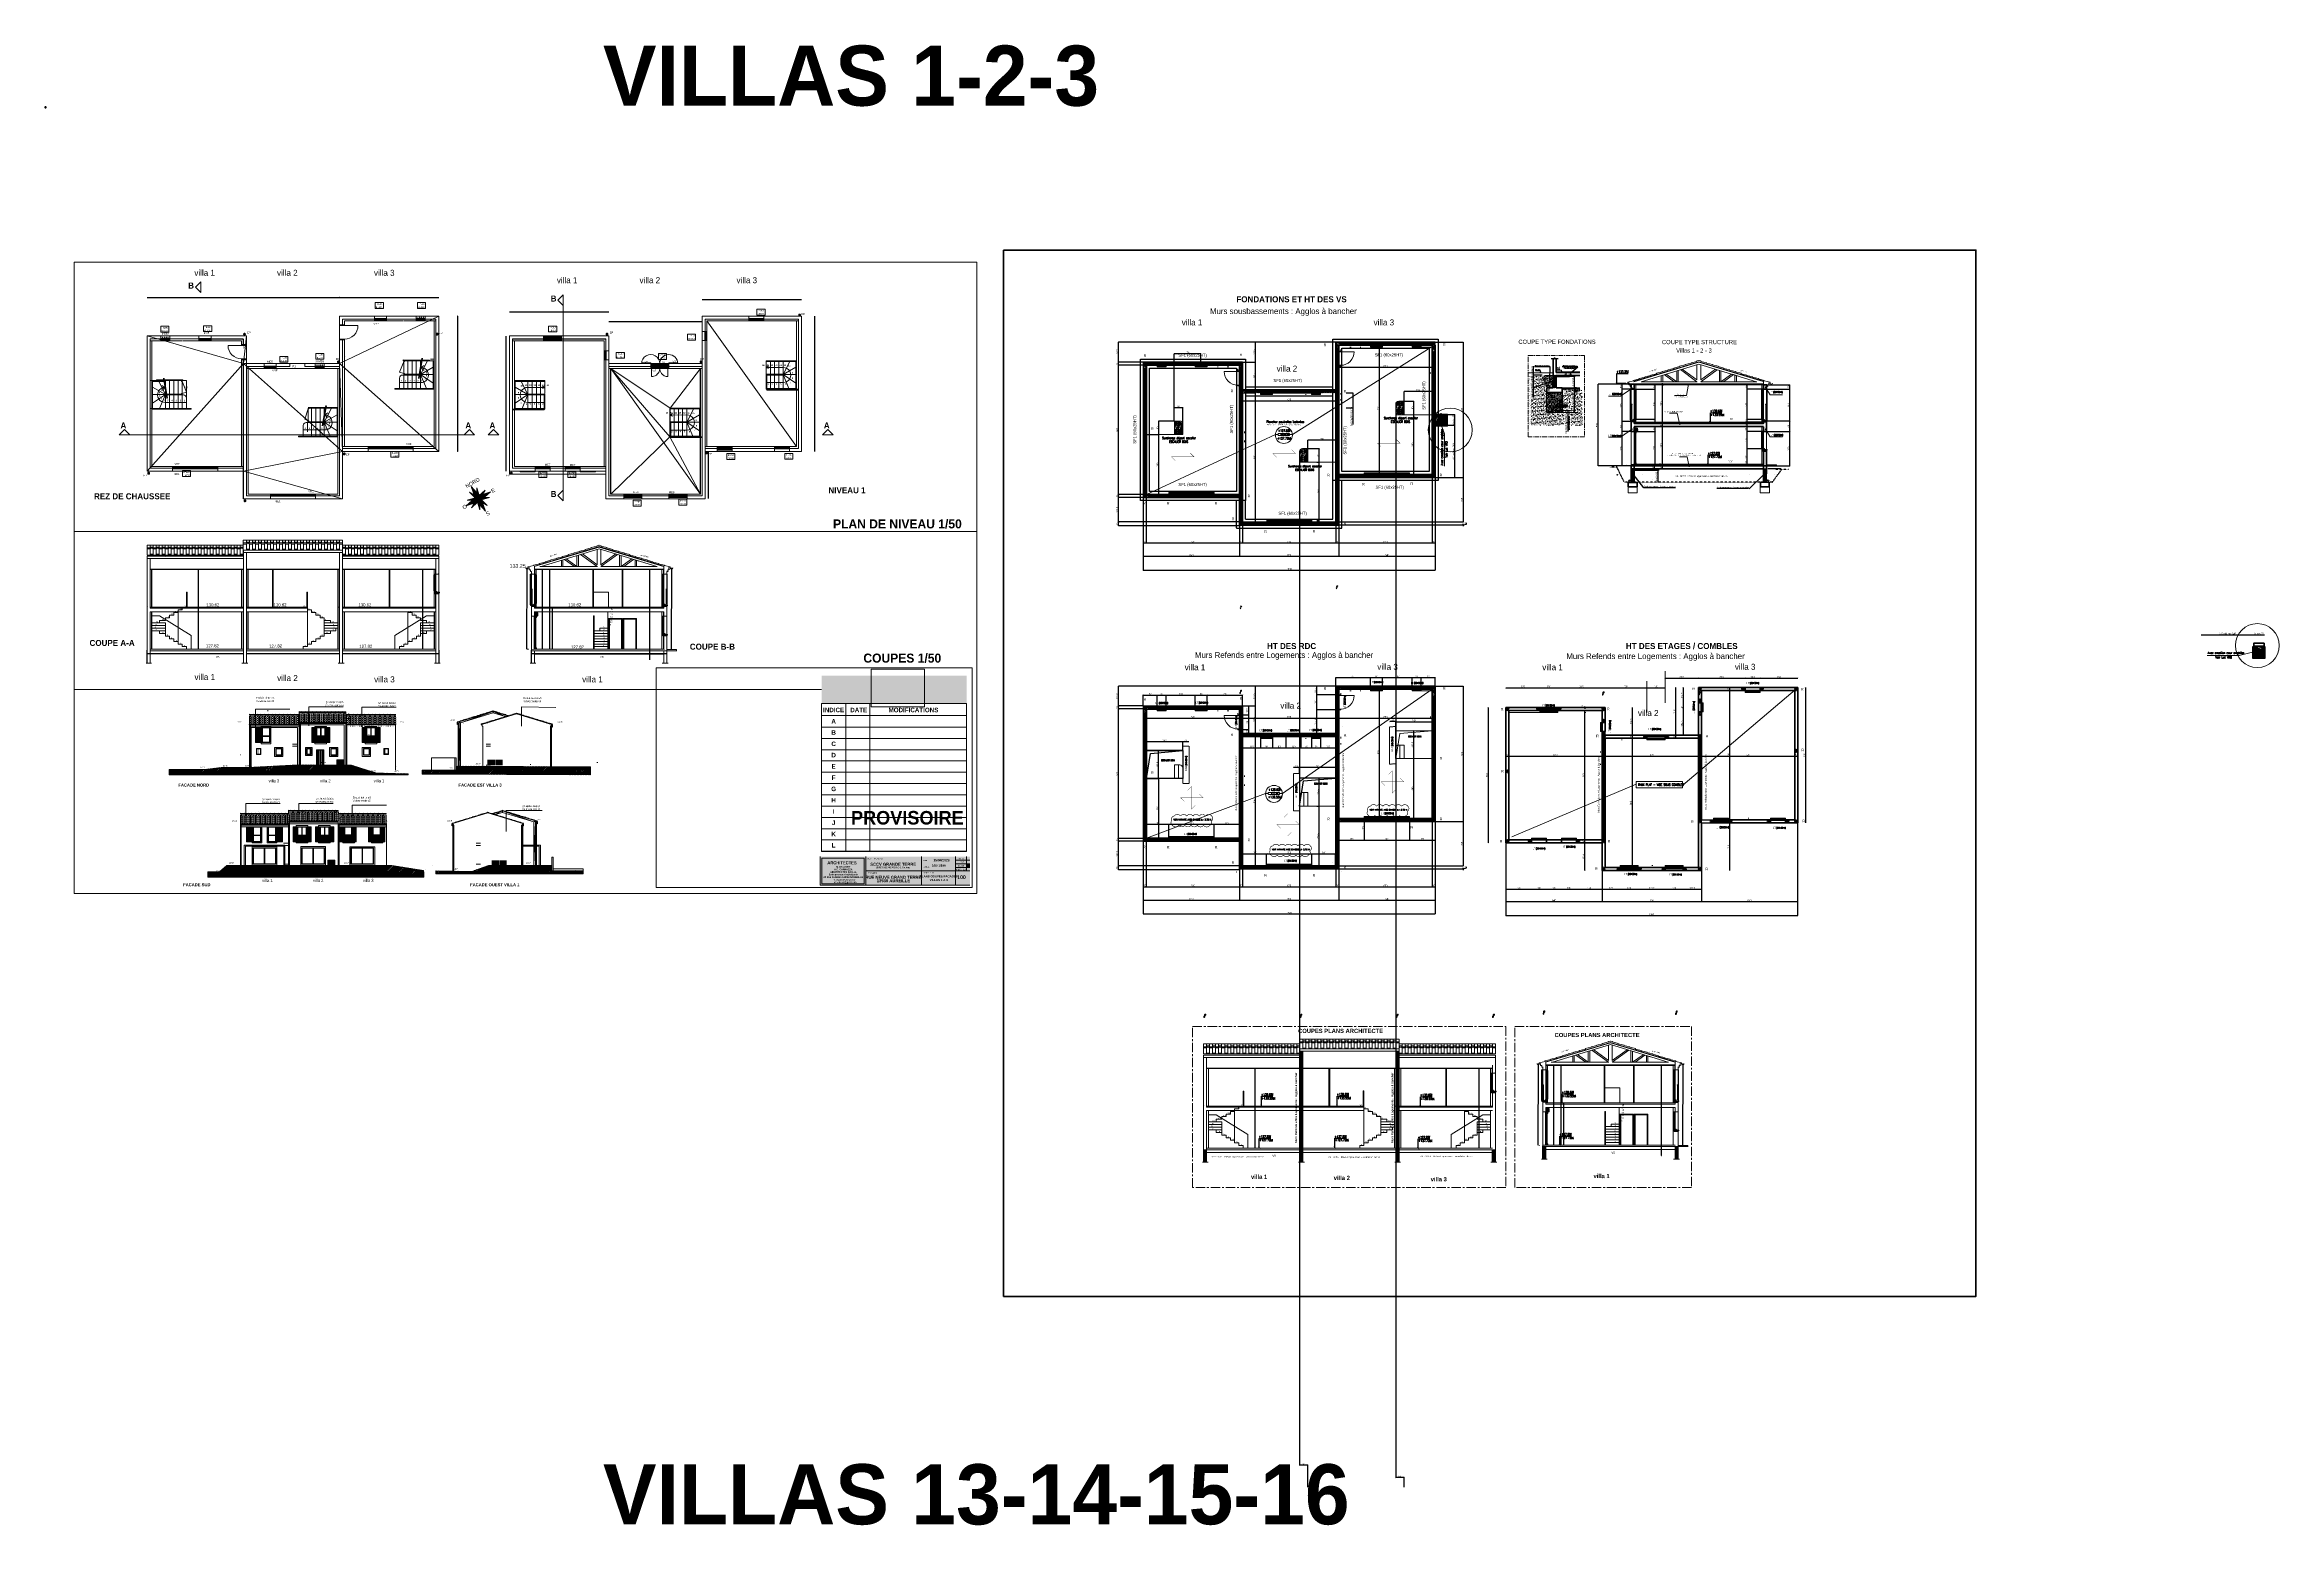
# Model space of a CAD drawing. Header units: metres. Extents: x -12536 to 12621, y -17191 to 9596.
# Drawn here: x -12536 to 2321, y -253 to 9596 of the extents above; entities that cross this region are included whole.
import ezdxf
from ezdxf.enums import TextEntityAlignment as Align
from ezdxf.lldxf.tags import DXFTag

# ---------------------------------------------------------------- set-up
doc = ezdxf.new("R2010")
doc.units = ezdxf.units.M
doc.header["$MEASUREMENT"] = 0
doc.header["$XCLIPFRAME"] = 0
doc.header["$PDMODE"] = 2
doc.header["$PDSIZE"] = 0.25
for name, pattern in [('2007-10_08_CENTER', [100, 62.5, -12.5, 12.5, -12.5]), ('ACAD_ISO04W100', [30, 24, -3, 0, -3]), ('ACAD_ISO09W100', [45, 24, -3, 6, -3, 6, -3]), ('AXES', [2, 1.25, -0.25, 0.25, -0.25]), ('Cache (2)', [0.2, 0.1, -0.1]), ('CACHE2', [4.7625, 3.175, -1.5875])]:
    doc.linetypes.add(name, pattern=pattern)
for name, color, linetype in [('AXE COUPURE', 1, 'ACAD_ISO04W100'), ('B-HATCH-RELEVE', 7, 'Continuous'), ('Calque commun', 7, 'Continuous'), ('Cotations', 7, 'Continuous'), ('Layer100', 7, 'Continuous'), ('Layer4', 7, 'Continuous'), ('Layer5', 7, 'Continuous'), ('Layer59', 7, 'Continuous'), ('Layer7', 7, 'Continuous'), ('Layer79', 7, 'Continuous'), ('Layer9', 7, 'Continuous'), ('Textes', 7, 'Continuous')]:
    doc.layers.add(name, color=color, linetype=linetype)
for name, color, linetype, lineweight in [('B-ARMA-TEXTE', 3, 'Continuous', 18), ('B-AXE', 1, 'AXES', 13), ('B-CAC', 5, 'CACHE2', 9), ('B-COT', 1, 'Continuous', 18), ('B-DALLE', 5, 'Continuous', 25), ('B-HAC', 8, 'Continuous', 9), ('B-HACH', 8, 'Continuous', 9), ('B-TEXT-BN', 3, 'Continuous', 20), ('B-TEXT-LINTEAU', 3, 'Continuous', 30), ('B-TEXT-NIVEAU', 3, 'Continuous', 20), ('B-TITRE BN', 7, 'Continuous', 60), ('B-titre linteau', 7, 'Continuous', 40), ('B-TITRE POTEAUX', 7, 'Continuous', 60), ('B-TXT', 3, 'Continuous', 30), ('B-VOILE-BA', 7, 'Continuous', 60), ('COTATION', 1, 'Continuous', 18), ('DALLE', 5, 'Continuous', 9)]:
    doc.layers.add(name, color=color, linetype=linetype, lineweight=lineweight)
doc.layers.add('B-REVISION', color=4, linetype='Continuous', plot=False)
doc.styles.add('A1', font='ROMANS.shx', dxfattribs={"width": 0.8, "height": 0.3})
doc.styles.add('Arial', font='arial.ttf', dxfattribs={"height": 0.128})
doc.styles.add('Arial Narrow', font='ARIALN.TTF', dxfattribs={"width": 0.5})
doc.styles.add('Arial10', font='arial.ttf', dxfattribs={"height": 0.146644})
doc.styles.add('Arial11', font='arial.ttf', dxfattribs={"width": 1.037433, "height": 1.5})
doc.styles.add('Arial12', font='arial.ttf', dxfattribs={"width": 1.027642, "height": 1.5})
doc.styles.add('Arial13', font='arial.ttf', dxfattribs={"width": 0.996783, "height": 1.5})
doc.styles.add('Arial14', font='arial.ttf', dxfattribs={"width": 1.037433, "height": 1.5})
doc.styles.add('Arial15', font='arial.ttf', dxfattribs={"height": 0.15})
doc.styles.add('Arial2', font='', dxfattribs={"height": 0.1})
doc.styles.add('Arial3', font='arial.ttf', dxfattribs={"height": 0.1})
doc.styles.add('Arial4', font='arial.ttf', dxfattribs={"height": 0.165})
doc.styles.add('Arial5', font='arial.ttf', dxfattribs={"height": 0.1})
doc.styles.add('Arial6', font='arial.ttf', dxfattribs={"height": 0.1})
doc.styles.add('Arial7', font='arial.ttf', dxfattribs={"height": 0.2})
doc.styles.add('Arial8', font='arial.ttf', dxfattribs={"height": 0.25})
doc.styles.add('Arial9', font='arial.ttf', dxfattribs={"height": 0.125695})
doc.styles.add('Century Gothic', font='GOTHICB.TTF', dxfattribs={"height": 0.4})
doc.styles.add('Century Gothic19', font='GOTHICB.TTF', dxfattribs={"height": 0.14})
doc.styles.add('Century Gothic20', font='GOTHICB.TTF', dxfattribs={"height": 0.25})
doc.styles.add('Century Gothic21', font='GOTHIC.TTF', dxfattribs={"height": 0.079})
doc.styles.add('Century Gothic22', font='GOTHIC.TTF', dxfattribs={"height": 0.079})
doc.styles.add('Century Gothic23', font='GOTHICB.TTF', dxfattribs={"height": 0.9})
doc.styles.add('Century Gothic24', font='GOTHIC.TTF', dxfattribs={"height": 0.206022})
doc.styles.add('Century Gothic25', font='GOTHIC.TTF', dxfattribs={"height": 0.206042})
doc.styles.add('Century Gothic26', font='GOTHICB.TTF', dxfattribs={"height": 0.398543})
doc.styles.add('Century Gothic27', font='GOTHIC.TTF', dxfattribs={"height": 0.199271})
doc.styles.add('Century Gothic28', font='GOTHICB.TTF', dxfattribs={"height": 0.311})
doc.styles.add('Century Gothic29', font='GOTHICB.TTF', dxfattribs={"height": 0.226937})
doc.styles.add('Century Gothic30', font='GOTHICB.TTF', dxfattribs={"height": 0.199271})
doc.styles.add('Century Gothic31', font='GOTHIC.TTF', dxfattribs={"height": 0.25})
doc.styles.add('Century Gothic32', font='GOTHIC.TTF', dxfattribs={"height": 0.25})
doc.styles.add('Century Gothic33', font='GOTHIC.TTF', dxfattribs={"height": 0.25})
doc.styles.add('Century Gothic4', font='GOTHIC.TTF', dxfattribs={"height": 0.4})
doc.styles.add('Century Gothic5', font='GOTHICB.TTF', dxfattribs={"height": 0.6})
doc.styles.add('Century Gothic6', font='GOTHIC.TTF', dxfattribs={"height": 0.18})
doc.styles.add('Century Gothic8', font='GOTHIC.TTF', dxfattribs={"height": 0.1})
doc.styles.add('TEXTE', font='arial.ttf', dxfattribs={"width": 0.7})
doc.styles.add('TEXTE100', font='romans.shx', dxfattribs={"width": 0.7, "height": 0.3})
doc.styles.add('TEXTE25', font='romans.shx', dxfattribs={"width": 0.7, "height": 0.075})
doc.styles.add('TEXTE50', font='romans.shx', dxfattribs={"width": 0.7, "height": 0.15})
doc.styles.get('Arial2').set_extended_font_data('Arial', bold=True)
tags = doc.linetypes.add('DASHDOT2', pattern=[0.5, 0.25, -0.125, 0, -0.125]).pattern_tags.tags
tags[10:11] = [DXFTag(74, 4), DXFTag(75, 0), DXFTag(340, '0'), DXFTag(46, 1.0), DXFTag(50, 0.0), DXFTag(44, 0.0), DXFTag(45, 0.0)]
tags[8:9] = [DXFTag(74, 4), DXFTag(75, 0), DXFTag(340, '0'), DXFTag(46, 1.0), DXFTag(50, 0.0), DXFTag(44, 0.0), DXFTag(45, 0.0)]
tags[6:7] = [DXFTag(74, 4), DXFTag(75, 0), DXFTag(340, '0'), DXFTag(46, 1.0), DXFTag(50, 0.0), DXFTag(44, 0.0), DXFTag(45, 0.0)]
tags[4:5] = [DXFTag(74, 4), DXFTag(75, 0), DXFTag(340, '0'), DXFTag(46, 1.0), DXFTag(50, 0.0), DXFTag(44, 0.0), DXFTag(45, 0.0)]
tags = doc.linetypes.add('DIVIDE2', pattern=[0.625, 0.25, -0.125, 0, -0.125, 0, -0.125]).pattern_tags.tags
tags[14:15] = [DXFTag(74, 4), DXFTag(75, 0), DXFTag(340, '0'), DXFTag(46, 1.0), DXFTag(50, 0.0), DXFTag(44, 0.0), DXFTag(45, 0.0)]
tags[12:13] = [DXFTag(74, 4), DXFTag(75, 0), DXFTag(340, '0'), DXFTag(46, 1.0), DXFTag(50, 0.0), DXFTag(44, 0.0), DXFTag(45, 0.0)]
tags[10:11] = [DXFTag(74, 4), DXFTag(75, 0), DXFTag(340, '0'), DXFTag(46, 1.0), DXFTag(50, 0.0), DXFTag(44, 0.0), DXFTag(45, 0.0)]
tags[8:9] = [DXFTag(74, 4), DXFTag(75, 0), DXFTag(340, '0'), DXFTag(46, 1.0), DXFTag(50, 0.0), DXFTag(44, 0.0), DXFTag(45, 0.0)]
tags[6:7] = [DXFTag(74, 4), DXFTag(75, 0), DXFTag(340, '0'), DXFTag(46, 1.0), DXFTag(50, 0.0), DXFTag(44, 0.0), DXFTag(45, 0.0)]
tags[4:5] = [DXFTag(74, 4), DXFTag(75, 0), DXFTag(340, '0'), DXFTag(46, 1.0), DXFTag(50, 0.0), DXFTag(44, 0.0), DXFTag(45, 0.0)]
tags = doc.linetypes.add('HIDDEN', pattern=[0.375, 0.25, -0.125]).pattern_tags.tags
tags[6:7] = [DXFTag(74, 4), DXFTag(75, 0), DXFTag(340, '0'), DXFTag(46, 1.0), DXFTag(50, 0.0), DXFTag(44, 0.0), DXFTag(45, 0.0)]
tags[4:5] = [DXFTag(74, 4), DXFTag(75, 0), DXFTag(340, '0'), DXFTag(46, 1.0), DXFTag(50, 0.0), DXFTag(44, 0.0), DXFTag(45, 0.0)]
tags = doc.linetypes.add('HIDDEN2', pattern=[0.1875, 0.125, -0.0625]).pattern_tags.tags
tags[6:7] = [DXFTag(74, 4), DXFTag(75, 0), DXFTag(340, '0'), DXFTag(46, 1.0), DXFTag(50, 0.0), DXFTag(44, 0.0), DXFTag(45, 0.0)]
tags[4:5] = [DXFTag(74, 4), DXFTag(75, 0), DXFTag(340, '0'), DXFTag(46, 1.0), DXFTag(50, 0.0), DXFTag(44, 0.0), DXFTag(45, 0.0)]
tags = doc.linetypes.add('HIDDENX2', pattern=[0.75, 0.5, -0.25]).pattern_tags.tags
tags[6:7] = [DXFTag(74, 4), DXFTag(75, 0), DXFTag(340, '0'), DXFTag(46, 1.0), DXFTag(50, 0.0), DXFTag(44, 0.0), DXFTag(45, 0.0)]
tags[4:5] = [DXFTag(74, 4), DXFTag(75, 0), DXFTag(340, '0'), DXFTag(46, 1.0), DXFTag(50, 0.0), DXFTag(44, 0.0), DXFTag(45, 0.0)]
doc.dimstyles.new('COT 50', dxfattribs={"dimscale": 0.05, "dimtxt": 250, "dimasz": 150, "dimexe": 1, "dimexo": 2, "dimgap": 30, "dimtad": 1, "dimdec": 1, "dimrnd": 0.5, "dimzin": 12, "dimdsep": 46, "dimtxsty": 'TEXTE', "dimblk1": 'ARCHTICK', "dimblk2": 'ARCHTICK', "dimsah": 1, "dimcen": 0, "dimdle": 1.5, "dimclrd": 1, "dimclre": 1, "dimclrt": 3, "dimadec": 0, "dimazin": 0, "dimtfac": 1, "dimtdec": 1, "dimtmove": 0, "dimatfit": 3, "dimldrblk": 'ARCHTICK', "dimfxl": 1, "dimtolj": 1, "dimtzin": 0, "dimarcsym": 0})
doc.dimstyles.new('COT25CM', dxfattribs={"dimscale": 0.005, "dimtxt": 12.5, "dimasz": 7.5, "dimexe": 5, "dimexo": 10, "dimgap": 1.5, "dimtad": 1, "dimdec": 1, "dimlfac": 100, "dimrnd": 0.5, "dimzin": 12, "dimdsep": 46, "dimtxsty": 'TEXTE', "dimblk1": 'ARCHTICK', "dimblk2": 'ARCHTICK', "dimsah": 1, "dimcen": 0, "dimdle": 4, "dimclrd": 1, "dimclre": 1, "dimclrt": 3, "dimadec": 0, "dimazin": 0, "dimtfac": 1, "dimtdec": 1, "dimtmove": 1, "dimatfit": 3, "dimldrblk": 'ARCHTICK', "dimfxl": 1, "dimtolj": 1, "dimtzin": 0, "dimarcsym": 0})
doc.dimstyles.new('DIM18', dxfattribs={"dimtxt": 0.1, "dimasz": 0.025, "dimexe": 0.1, "dimexo": 0, "dimgap": 5e-05, "dimtad": 1, "dimzin": 1, "dimdsep": 46, "dimtxsty": 'Arial3', "dimblk": 'ORIGIN', "dimcen": 0.09, "dimdle": 0.1, "dimadec": 0, "dimazin": 0, "dimtfac": 1, "dimtdec": 4, "dimtix": 1, "dimtofl": 0, "dimtmove": 0, "dimatfit": 3, "dimfxl": 0.1, "dimfxlon": 1, "dimfrac": 2, "dimtolj": 1, "dimtzin": 0, "dimarcsym": 2})
doc.dimstyles.new('DIM19', dxfattribs={"dimtxt": 0.1, "dimasz": 0.025, "dimexe": 0.1, "dimexo": 0, "dimgap": 5e-05, "dimtad": 1, "dimzin": 1, "dimdsep": 46, "dimtxsty": 'Arial5', "dimblk": 'ORIGIN', "dimcen": 0.09, "dimdle": 0.1, "dimadec": 0, "dimazin": 0, "dimtfac": 1, "dimtdec": 4, "dimtix": 1, "dimtofl": 0, "dimtmove": 0, "dimatfit": 3, "dimfxl": 0.1, "dimfxlon": 1, "dimfrac": 2, "dimtolj": 1, "dimtzin": 0, "dimarcsym": 2})
doc.dimstyles.new('DIM20', dxfattribs={"dimtxt": 0.1, "dimasz": 0.025, "dimexe": 0.1, "dimexo": 0, "dimgap": 5e-05, "dimtad": 1, "dimzin": 1, "dimdsep": 46, "dimtxsty": 'Arial6', "dimblk": 'ORIGIN', "dimcen": 0.09, "dimdle": 0.1, "dimadec": 0, "dimazin": 0, "dimtfac": 1, "dimtdec": 4, "dimtix": 1, "dimtofl": 0, "dimtmove": 0, "dimatfit": 3, "dimfxl": 0.1, "dimfxlon": 1, "dimfrac": 2, "dimtolj": 1, "dimtzin": 0, "dimarcsym": 2})
doc.dimstyles.new('DIM7', dxfattribs={"dimtxt": 0.18, "dimasz": 0.035, "dimexe": 0.05, "dimexo": 0, "dimgap": 0.05, "dimtad": 1, "dimzin": 1, "dimdsep": 46, "dimtxsty": 'Century Gothic6', "dimblk": 'ORIGIN', "dimcen": 0.09, "dimdle": 0.05, "dimadec": 0, "dimazin": 0, "dimtfac": 1, "dimtdec": 4, "dimtix": 1, "dimtofl": 0, "dimtmove": 0, "dimatfit": 3, "dimfxl": 0.05, "dimfxlon": 1, "dimfrac": 2, "dimtolj": 1, "dimtzin": 0, "dimarcsym": 2})
picture_1 = doc.add_image_def('image1.jpg', size_in_pixel=(1169, 826))

# ---------------------------------------------------------------- blocks, each defined once
blk = doc.blocks.new('Block52712')
at = {"layer": 'Calque commun', "color": 7, "linetype": 'Continuous', "lineweight": 5}
for p, q in [((13.2, -17.83), (13.2, -17.51)), ((13.2, -17.71), (14.38, -17.71)), ((13.2, -17.83), (14.38, -17.83)), ((15.18, -17.71), (16.08, -17.71)), ((15.18, -17.83), (16.08, -17.83)), ((17.08, -17.71), (17.78, -17.71)), ((17.08, -17.83), (17.78, -17.83)), ((18.38, -17.71), (19.4, -17.71)), ((18.38, -17.83), (19.4, -17.83)), ((19.4, -17.83), (19.4, -17.51))]:
    blk.add_line(p, q, dxfattribs=at)
at = {"layer": 'Calque commun', "color": 7, "linetype": 'Continuous', "lineweight": 20}
for p, q in [((13.2, -17.51), (14.38, -17.51)), ((15.18, -17.51), (16.08, -17.51)), ((17.08, -17.51), (17.78, -17.51)), ((18.38, -17.51), (19.4, -17.51))]:
    blk.add_line(p, q, dxfattribs=at)
blk = doc.blocks.new('_ORIGIN')
at = {"color": 0, "linetype": 'ByBlock', "lineweight": -2}
blk.add_line((0, 0), (-1, 0), dxfattribs=at)
blk.add_circle((0, 0), 0.5, dxfattribs=at)
blk = doc.blocks.new('*D451')
at = {"layer": 'Calque commun', "color": 0, "linetype": 'ByBlock', "lineweight": -2, "transparency": 16777216}
for p, q in [((-9468, 7658), (-9468, 7658)), ((-9468, 6758), (-9468, 7658)), ((-9468, 7658), (-9468, 7658)), ((-9468, 6758), (-9468, 6758))]:
    blk.add_line(p, q, dxfattribs=at)
at = {"layer": 'Calque commun', "color": 0, "linetype": 'Continuous', "lineweight": -2, "transparency": 16777216}
blk.add_line((-9468, 7658), (-9468, 7658), dxfattribs=at)
at = {"layer": 'Defpoints', "color": 0, "linetype": 'Continuous', "transparency": 16777216}
for p in [(-9468, 7658), (-9398, 7658), (-9398, 6758)]:
    blk.add_point(p, dxfattribs=at)
at = {"layer": 'Calque commun', "color": 0, "linetype": 'Continuous', "lineweight": -2, "transparency": 16777216, "xscale": 0.03500000014901161, "yscale": 0.03500000014901161, "zscale": 0.03500000014901161, "rotation": 270}
for p in [(-9468, 7658), (-9468, 6758)]:
    blk.add_blockref('_ORIGIN', p, dxfattribs=at)
at = {"layer": 'Calque commun', "color": 0, "linetype": 'Continuous', "lineweight": 5, "transparency": 16777216, "insert": (-9468, 7208), "char_height": 0.18, "attachment_point": 8, "rotation": 90, "line_spacing_factor": 0.773441, "style": 'Century Gothic6'}
blk.add_mtext('\\A1;900.00', dxfattribs=at)
blk = doc.blocks.new('Block52729')
at = {"layer": 'Calque commun', "color": 7, "linetype": 'Continuous', "lineweight": 20}
blk.add_line((13, -26.51), (13, -17.51), dxfattribs=at)
at = {"layer": 'Calque commun', "color": 7, "linetype": 'Continuous', "lineweight": 5}
for p, q in [((13.2, -26.31), (13.2, -17.71)), ((13.32, -26.19), (13.32, -17.83))]:
    blk.add_line(p, q, dxfattribs=at)
blk = doc.blocks.new('Block52730')
at = {"layer": 'Calque commun', "color": 7, "linetype": 'Continuous', "lineweight": 5}
for p, q in [((19.28, -17.83), (19.28, -26.19)), ((19.4, -17.71), (19.4, -26.31))]:
    blk.add_line(p, q, dxfattribs=at)
at = {"layer": 'Calque commun', "color": 7, "linetype": 'Continuous', "lineweight": 20}
blk.add_line((19.6, -17.51), (19.6, -26.51), dxfattribs=at)
blk = doc.blocks.new('Block52731')
at = {"layer": 'Calque commun', "color": 7, "linetype": 'Continuous', "lineweight": 20}
for p, q in [((13, -26.51), (14.8, -26.51)), ((17.8, -26.51), (19.6, -26.51))]:
    blk.add_line(p, q, dxfattribs=at)
at = {"layer": 'Calque commun', "color": 7, "linetype": 'Continuous', "lineweight": 5}
for p, q in [((13.2, -26.31), (14.8, -26.31)), ((13.32, -26.19), (14.8, -26.19)), ((17.8, -26.19), (19.28, -26.19)), ((17.8, -26.31), (19.4, -26.31))]:
    blk.add_line(p, q, dxfattribs=at)
blk = doc.blocks.new('Block52766')
at = {"layer": 'Calque commun', "color": 7, "linetype": 'Continuous', "lineweight": 20}
for p, q in [((30.9, -15.67), (30.7, -15.67)), ((30.9, -15.87), (30.9, -15.87))]:
    blk.add_line(p, q, dxfattribs=at)
at = {"layer": 'Calque commun', "color": 7, "linetype": 'Continuous', "lineweight": 5}
blk.add_line((30.9, -15.99), (31.02, -15.99), dxfattribs=at)
blk = doc.blocks.new('Block52770')
at = {"layer": 'Calque commun', "color": 7, "linetype": 'Continuous', "lineweight": 5}
for p, q in [((36.98, -16.67), (36.98, -15.99)), ((37.1, -16.67), (37.1, -15.87)), ((36.98, -24.35), (36.98, -17.27)), ((37.1, -24.47), (37.1, -17.27))]:
    blk.add_line(p, q, dxfattribs=at)
at = {"layer": 'Calque commun', "color": 7, "linetype": 'Continuous', "lineweight": 20}
for p, q in [((37.3, -16.67), (37.3, -15.67)), ((37.3, -24.67), (37.3, -17.27))]:
    blk.add_line(p, q, dxfattribs=at)
blk = doc.blocks.new('Block52771')
at = {"layer": 'Calque commun', "color": 7, "linetype": 'Continuous', "lineweight": 20}
for p, q in [((30.7, -15.67), (32.95, -15.67)), ((34.15, -15.67), (37.3, -15.67))]:
    blk.add_line(p, q, dxfattribs=at)
at = {"layer": 'Calque commun', "color": 7, "linetype": 'Continuous', "lineweight": 5}
for p, q in [((30.9, -15.87), (32.95, -15.87)), ((31.02, -15.99), (32.95, -15.99)), ((34.15, -15.87), (37.1, -15.87)), ((34.15, -15.99), (36.98, -15.99))]:
    blk.add_line(p, q, dxfattribs=at)
blk = doc.blocks.new('Block52772')
at = {"layer": 'Calque commun', "color": 7, "linetype": 'Continuous', "lineweight": 20}
blk.add_line((30.7, -15.67), (30.7, -24.67), dxfattribs=at)
at = {"layer": 'Calque commun', "color": 7, "linetype": 'Continuous', "lineweight": 5}
for p, q in [((30.9, -15.87), (30.9, -24.47)), ((31.02, -15.99), (31.02, -24.35))]:
    blk.add_line(p, q, dxfattribs=at)
blk = doc.blocks.new('Block52773')
at = {"layer": 'Calque commun', "color": 7, "linetype": 'Continuous', "lineweight": 20}
for p, q in [((30.7, -24.67), (32.4, -24.67)), ((33.4, -24.67), (34.4, -24.67)), ((35.4, -24.67), (37.1, -24.67))]:
    blk.add_line(p, q, dxfattribs=at)
at = {"layer": 'Calque commun', "color": 7, "linetype": 'Continuous', "lineweight": 5}
for p, q in [((30.9, -24.47), (32.4, -24.47)), ((31.02, -24.35), (32.4, -24.35)), ((33.4, -24.35), (34.4, -24.35)), ((33.4, -24.47), (34.4, -24.47)), ((35.4, -24.35), (37.1, -24.35)), ((35.4, -24.47), (37.1, -24.47)), ((37.1, -24.35), (37.1, -24.67))]:
    blk.add_line(p, q, dxfattribs=at)
blk = doc.blocks.new('@PRES_1_$$_1-7')
at = {"layer": 'Calque commun', "color": 5, "linetype": 'Continuous', "lineweight": 5}
for p, q in [((0, 0.32), (1.2, 0.32)), ((1.2, 0.15), (0, 0.15)), ((1.2, 0.05), (0, 0.05)), ((0, 0), (1.2, 0)), ((0.05, 0.05), (0.05, 0.15)), ((0.05, 0.1), (1.15, 0.1)), ((1.15, 0.15), (1.15, 0.05))]:
    blk.add_line(p, q, dxfattribs=at)
blk = doc.blocks.new('@PRES_1_$$_1-8')
at = {"layer": 'Calque commun', "color": 7, "linetype": 'Continuous', "lineweight": 5}
blk.add_line((0, 0), (0, 0.32), dxfattribs=at)
blk = doc.blocks.new('@PRES_1_$$_1-9')
at = {"layer": 'Calque commun', "color": 7, "linetype": 'Continuous', "lineweight": 5}
blk.add_line((0, 0), (0, 0.32), dxfattribs=at)
blk = doc.blocks.new('INTER_2D_COMB3')
at = {"layer": 'Layer4', "color": 0, "linetype": 'ByBlock', "lineweight": -2}
for name in ['@PRES_1_$$_1-7', '@PRES_1_$$_1-8']:
    blk.add_blockref(name, (0, 0), dxfattribs=at)
at = {"layer": 'Layer4', "color": 0, "linetype": 'ByBlock', "lineweight": -2, "extrusion": (0, 0, -1), "xscale": -1, "yscale": -1, "zscale": -1, "rotation": 180}
blk.add_blockref('@PRES_1_$$_1-9', (-1.2, 0), dxfattribs=at)
blk = doc.blocks.new('PLACED_COMB3')
at = {"layer": 'Layer4', "color": 0, "linetype": 'ByBlock', "lineweight": -2}
blk.add_blockref('INTER_2D_COMB3', (0, 0), dxfattribs=at)
blk = doc.blocks.new('@PRES_1_$$_1-14')
at = {"layer": 'Calque commun', "color": 5, "linetype": 'Continuous', "lineweight": 5}
for p, q in [((0, 0.32), (0.6, 0.32)), ((0.6, 0.15), (0, 0.15)), ((0.6, 0.05), (0, 0.05)), ((0, 0), (0.6, 0)), ((0.05, 0.05), (0.05, 0.15)), ((0.05, 0.1), (0.55, 0.1)), ((0.55, 0.15), (0.55, 0.05))]:
    blk.add_line(p, q, dxfattribs=at)
blk = doc.blocks.new('@PRES_1_$$_1-15')
at = {"layer": 'Calque commun', "color": 0, "linetype": 'ByBlock', "lineweight": -2}
blk.add_line((0, 0), (0, 0.32), dxfattribs=at)
blk = doc.blocks.new('@PRES_1_$$_1-16')
at = {"layer": 'Calque commun', "color": 0, "linetype": 'ByBlock', "lineweight": -2}
blk.add_line((0, 0), (0, 0.32), dxfattribs=at)
blk = doc.blocks.new('INTER_2D_COMB6')
at = {"layer": 'Layer4', "color": 0, "linetype": 'ByBlock', "lineweight": -2}
blk.add_blockref('@PRES_1_$$_1-14', (0, 0), dxfattribs=at)
at = {"layer": 'Layer4', "color": 7, "linetype": 'Continuous', "lineweight": 5}
blk.add_blockref('@PRES_1_$$_1-15', (0, 0), dxfattribs=at)
at = {"layer": 'Layer4', "color": 7, "linetype": 'Continuous', "lineweight": 5, "extrusion": (0, 0, -1), "xscale": -1, "yscale": -1, "zscale": -1, "rotation": 180}
blk.add_blockref('@PRES_1_$$_1-16', (-0.6, 0), dxfattribs=at)
blk = doc.blocks.new('PLACED_COMB6')
at = {"layer": 'Layer4', "color": 0, "linetype": 'ByBlock', "lineweight": -2}
blk.add_blockref('INTER_2D_COMB6', (0, 0), dxfattribs=at)
blk = doc.blocks.new('Block52879')
at = {"layer": 'Calque commun', "color": 7, "linetype": 'Continuous', "lineweight": 5}
blk.add_line((25.8, -14.67), (25.68, -14.67), dxfattribs=at)
at = {"layer": 'Calque commun', "color": 7, "linetype": 'Continuous', "lineweight": 20}
for p, q in [((25.8, -14.35), (26, -14.35)), ((25.8, -14.55), (25.8, -14.55))]:
    blk.add_line(p, q, dxfattribs=at)
blk = doc.blocks.new('Block52880')
at = {"layer": 'Calque commun', "color": 7, "linetype": 'Continuous', "lineweight": 5}
for p, q in [((25.68, -14.67), (25.68, -23.03)), ((25.8, -14.55), (25.8, -23.15))]:
    blk.add_line(p, q, dxfattribs=at)
at = {"layer": 'Calque commun', "color": 7, "linetype": 'Continuous', "lineweight": 20}
blk.add_line((26, -14.35), (26, -23.35), dxfattribs=at)
blk = doc.blocks.new('Block52881')
at = {"layer": 'Calque commun', "color": 7, "linetype": 'Continuous', "lineweight": 5}
for p, q in [((19.6, -23.03), (19.6, -23.35)), ((19.6, -23.03), (21.29, -23.03)), ((19.6, -23.15), (21.29, -23.15)), ((24.29, -23.03), (25.68, -23.03)), ((24.29, -23.15), (25.8, -23.15))]:
    blk.add_line(p, q, dxfattribs=at)
at = {"layer": 'Calque commun', "color": 7, "linetype": 'Continuous', "lineweight": 20}
for p, q in [((19.6, -23.35), (21.29, -23.35)), ((24.29, -23.35), (26, -23.35))]:
    blk.add_line(p, q, dxfattribs=at)
blk = doc.blocks.new('@PRES_1_$$_1-17')
at = {"layer": 'Calque commun', "color": 5, "linetype": 'Continuous', "lineweight": 5}
for p, q in [((0, 0.32), (3, 0.32)), ((3, 0.15), (0, 0.15)), ((3, 0.05), (0, 0.05)), ((0, 0), (3, 0)), ((0.05, 0.05), (0.05, 0.15)), ((0.05, 0.1), (2.95, 0.1)), ((2.95, 0.15), (2.95, 0.05))]:
    blk.add_line(p, q, dxfattribs=at)
blk = doc.blocks.new('@PRES_1_$$_1-18')
at = {"layer": 'Calque commun', "color": 0, "linetype": 'ByBlock', "lineweight": -2}
blk.add_line((0, 0), (0, 0.32), dxfattribs=at)
blk = doc.blocks.new('@PRES_1_$$_1-19')
at = {"layer": 'Calque commun', "color": 0, "linetype": 'ByBlock', "lineweight": -2}
blk.add_line((0, 0), (0, 0.32), dxfattribs=at)
blk = doc.blocks.new('INTER_2D_COMB7')
at = {"layer": 'Calque commun', "color": 0, "linetype": 'ByBlock', "lineweight": -2}
blk.add_blockref('@PRES_1_$$_1-17', (0, 0), dxfattribs=at)
at = {"layer": 'Calque commun', "color": 7, "linetype": 'Continuous', "lineweight": 5}
blk.add_blockref('@PRES_1_$$_1-18', (0, 0), dxfattribs=at)
at = {"layer": 'Calque commun', "color": 7, "linetype": 'Continuous', "lineweight": 5, "extrusion": (0, 0, -1), "xscale": -1, "yscale": -1, "zscale": -1, "rotation": 180}
blk.add_blockref('@PRES_1_$$_1-19', (-3, 0), dxfattribs=at)
blk = doc.blocks.new('PLACED_COMB7')
at = {"layer": 'Calque commun', "color": 0, "linetype": 'ByBlock', "lineweight": -2}
blk.add_blockref('INTER_2D_COMB7', (0, 0), dxfattribs=at)
blk = doc.blocks.new('Block52912')
at = {"layer": 'Calque commun', "color": 7, "linetype": 'Continuous', "lineweight": 20}
for p, q in [((19.4, -14.93), (19.4, -14.35)), ((19.4, -23.35), (19.4, -15.93))]:
    blk.add_line(p, q, dxfattribs=at)
at = {"layer": 'Calque commun', "color": 7, "linetype": 'Continuous', "lineweight": 5}
for p, q in [((19.6, -14.93), (19.6, -14.55)), ((19.72, -14.93), (19.72, -14.67)), ((19.6, -23.15), (19.6, -15.93)), ((19.72, -23.03), (19.72, -15.93))]:
    blk.add_line(p, q, dxfattribs=at)
blk = doc.blocks.new('@PRES_1_$$_1-20')
at = {"layer": 'Calque commun', "color": 5, "linetype": 'Continuous', "lineweight": 5}
blk.add_line((0.05, 0.32), (0.05, 1.22), dxfattribs=at)
at = {"layer": 'Calque commun', "color": 5, "linetype": 'Continuous', "lineweight": 5, "flags": 128}
blk.add_lwpolyline([(0.05, 1.22, -0.414214), (0.95, 0.32)], format="xyb", dxfattribs=at)
at = {"layer": 'Calque commun', "color": 5, "linetype": 'Continuous', "lineweight": 5}
mesh = blk.add_polyface(dxfattribs=at)
corners = [(0, 0), (0, 0.32), (0.05, 0.32), (0.05, 0)]
mesh.append_faces([[corners[k] for k in face] for face in [(0, 1, 2, 3)]], dxfattribs={"color": 5})
mesh = blk.add_polyface(dxfattribs=at)
corners = [(0.95, 0), (0.95, 0.32), (1, 0.32), (1, 0)]
mesh.append_faces([[corners[k] for k in face] for face in [(0, 1, 2, 3)]], dxfattribs={"color": 5})
blk = doc.blocks.new('@PRES_1_$$_1-21')
at = {"layer": 'Calque commun', "color": 0, "linetype": 'ByBlock', "lineweight": -2}
blk.add_line((0, 0), (0, 0.32), dxfattribs=at)
blk = doc.blocks.new('@PRES_1_$$_1-22')
at = {"layer": 'Calque commun', "color": 0, "linetype": 'ByBlock', "lineweight": -2}
blk.add_line((0, 0), (0, 0.32), dxfattribs=at)
blk = doc.blocks.new('INTER_2D_COMB8')
at = {"layer": 'Layer7', "color": 0, "linetype": 'ByBlock', "lineweight": -2}
blk.add_blockref('@PRES_1_$$_1-20', (0, 0), dxfattribs=at)
at = {"layer": 'Layer7', "color": 7, "linetype": 'Continuous', "lineweight": 5}
blk.add_blockref('@PRES_1_$$_1-21', (0, 0), dxfattribs=at)
at = {"layer": 'Layer7', "color": 7, "linetype": 'Continuous', "lineweight": 5, "extrusion": (0, 0, -1), "xscale": -1, "yscale": -1, "zscale": -1, "rotation": 180}
blk.add_blockref('@PRES_1_$$_1-22', (-1, 0), dxfattribs=at)
blk = doc.blocks.new('PLACED_COMB8')
at = {"layer": 'Layer7', "color": 0, "linetype": 'ByBlock', "lineweight": -2}
blk.add_blockref('INTER_2D_COMB8', (0, 0), dxfattribs=at)
blk = doc.blocks.new('Block52915')
at = {"layer": 'Calque commun', "color": 7, "linetype": 'Continuous', "lineweight": 20}
for p, q in [((6.8, -15.67), (6.6, -15.67)), ((6.8, -15.87), (6.8, -15.87))]:
    blk.add_line(p, q, dxfattribs=at)
at = {"layer": 'Calque commun', "color": 7, "linetype": 'Continuous', "lineweight": 5}
blk.add_line((6.8, -15.99), (6.92, -15.99), dxfattribs=at)
blk = doc.blocks.new('Block52942')
at = {"layer": 'Calque commun', "color": 7, "linetype": 'Continuous', "lineweight": 5}
for p, q in [((12.88, -16.25), (12.88, -15.99)), ((13, -16.25), (13, -15.87)), ((12.88, -24.35), (12.88, -17.25)), ((13, -24.47), (13, -17.25))]:
    blk.add_line(p, q, dxfattribs=at)
at = {"layer": 'Calque commun', "color": 7, "linetype": 'Continuous', "lineweight": 20}
for p, q in [((13.2, -16.25), (13.2, -15.67)), ((13.2, -24.67), (13.2, -17.25))]:
    blk.add_line(p, q, dxfattribs=at)
blk = doc.blocks.new('Block52943')
at = {"layer": 'Calque commun', "color": 7, "linetype": 'Continuous', "lineweight": 20}
for p, q in [((6.6, -15.67), (7.52, -15.67)), ((8.12, -15.67), (10.05, -15.67)), ((10.85, -15.67), (13.2, -15.67))]:
    blk.add_line(p, q, dxfattribs=at)
at = {"layer": 'Calque commun', "color": 7, "linetype": 'Continuous', "lineweight": 5}
for p, q in [((6.8, -15.87), (7.52, -15.87)), ((6.92, -15.99), (7.52, -15.99)), ((8.12, -15.87), (10.05, -15.87)), ((8.12, -15.99), (8.93, -15.99)), ((8.98, -15.99), (10.05, -15.99)), ((10.85, -15.87), (13, -15.87)), ((10.85, -15.99), (12.88, -15.99))]:
    blk.add_line(p, q, dxfattribs=at)
blk = doc.blocks.new('Block52944')
at = {"layer": 'Calque commun', "color": 7, "linetype": 'Continuous', "lineweight": 20}
blk.add_line((6.6, -15.67), (6.6, -24.67), dxfattribs=at)
at = {"layer": 'Calque commun', "color": 7, "linetype": 'Continuous', "lineweight": 5}
for p, q in [((6.8, -15.87), (6.8, -24.47)), ((6.92, -15.99), (6.92, -24.35))]:
    blk.add_line(p, q, dxfattribs=at)
blk = doc.blocks.new('Block52945')
at = {"layer": 'Calque commun', "color": 7, "linetype": 'Continuous', "lineweight": 20}
for p, q in [((6.6, -24.67), (8.3, -24.67)), ((11.3, -24.67), (13, -24.67))]:
    blk.add_line(p, q, dxfattribs=at)
at = {"layer": 'Calque commun', "color": 7, "linetype": 'Continuous', "lineweight": 5}
for p, q in [((6.8, -24.47), (8.3, -24.47)), ((6.92, -24.35), (8.3, -24.35)), ((11.3, -24.35), (13, -24.35)), ((11.3, -24.47), (13, -24.47)), ((13, -24.35), (13, -24.67))]:
    blk.add_line(p, q, dxfattribs=at)
blk = doc.blocks.new('@PRES_1_$$_1-26')
at = {"layer": 'Calque commun', "color": 5, "linetype": 'Continuous', "lineweight": 5}
for p, q in [((0, 0.32), (3, 0.32)), ((3, 0.15), (0, 0.15)), ((3, 0.05), (0, 0.05)), ((0, 0), (3, 0)), ((0.05, 0.05), (0.05, 0.15)), ((0.05, 0.1), (2.95, 0.1)), ((2.95, 0.15), (2.95, 0.05))]:
    blk.add_line(p, q, dxfattribs=at)
blk = doc.blocks.new('@PRES_1_$$_1-27')
at = {"layer": 'Calque commun', "color": 7, "linetype": 'Continuous', "lineweight": 5}
blk.add_line((0, 0), (0, 0.32), dxfattribs=at)
blk = doc.blocks.new('@PRES_1_$$_1-28')
at = {"layer": 'Calque commun', "color": 7, "linetype": 'Continuous', "lineweight": 5}
blk.add_line((0, 0), (0, 0.32), dxfattribs=at)
blk = doc.blocks.new('INTER_2D_COMB10')
at = {"layer": 'Layer7', "color": 0, "linetype": 'ByBlock', "lineweight": -2}
for name in ['@PRES_1_$$_1-26', '@PRES_1_$$_1-27']:
    blk.add_blockref(name, (0, 0), dxfattribs=at)
at = {"layer": 'Layer7', "color": 0, "linetype": 'ByBlock', "lineweight": -2, "extrusion": (0, 0, -1), "xscale": -1, "yscale": -1, "zscale": -1, "rotation": 180}
blk.add_blockref('@PRES_1_$$_1-28', (-3, 0), dxfattribs=at)
blk = doc.blocks.new('PLACED_COMB10')
at = {"layer": 'Layer7', "color": 0, "linetype": 'ByBlock', "lineweight": -2}
blk.add_blockref('INTER_2D_COMB10', (0, 0), dxfattribs=at)
blk = doc.blocks.new('@PRES_1_$$_1-29')
at = {"layer": 'Calque commun', "color": 5, "linetype": 'Continuous', "lineweight": 5}
for p, q in [((0, 0.32), (3, 0.32)), ((3, 0.15), (0, 0.15)), ((3, 0.05), (0, 0.05)), ((0, 0), (3, 0)), ((0.05, 0.05), (0.05, 0.15)), ((0.05, 0.1), (2.95, 0.1)), ((2.95, 0.15), (2.95, 0.05))]:
    blk.add_line(p, q, dxfattribs=at)
blk = doc.blocks.new('@PRES_1_$$_1-30')
at = {"layer": 'Calque commun', "color": 7, "linetype": 'Continuous', "lineweight": 5}
blk.add_line((0, 0), (0, 0.32), dxfattribs=at)
blk = doc.blocks.new('@PRES_1_$$_1-31')
at = {"layer": 'Calque commun', "color": 7, "linetype": 'Continuous', "lineweight": 5}
blk.add_line((0, 0), (0, 0.32), dxfattribs=at)
blk = doc.blocks.new('INTER_2D_COMB11')
at = {"layer": 'Layer5', "color": 0, "linetype": 'ByBlock', "lineweight": -2}
for name in ['@PRES_1_$$_1-29', '@PRES_1_$$_1-30']:
    blk.add_blockref(name, (0, 0), dxfattribs=at)
at = {"layer": 'Layer5', "color": 0, "linetype": 'ByBlock', "lineweight": -2, "extrusion": (0, 0, -1), "xscale": -1, "yscale": -1, "zscale": -1, "rotation": 180}
blk.add_blockref('@PRES_1_$$_1-31', (-3, 0), dxfattribs=at)
blk = doc.blocks.new('PLACED_COMB11')
at = {"layer": 'Layer5', "color": 0, "linetype": 'ByBlock', "lineweight": -2}
blk.add_blockref('INTER_2D_COMB11', (0, 0), dxfattribs=at)
blk = doc.blocks.new('*D452')
at = {"layer": 'Calque commun', "color": 0, "linetype": 'ByBlock', "lineweight": -2, "transparency": 16777216}
for p, q in [((-9790, 7791), (-9791, 7791)), ((-9790, 6891), (-9790, 7791)), ((-9790, 7791), (-9790, 7791)), ((-9790, 6891), (-9791, 6891))]:
    blk.add_line(p, q, dxfattribs=at)
at = {"layer": 'Calque commun', "color": 0, "linetype": 'Continuous', "lineweight": -2, "transparency": 16777216}
blk.add_line((-9790, 7791), (-9790, 7791), dxfattribs=at)
at = {"layer": 'Defpoints', "color": 0, "linetype": 'Continuous', "transparency": 16777216}
for p in [(-9790, 7791), (-9743, 7791), (-9743, 6891)]:
    blk.add_point(p, dxfattribs=at)
at = {"layer": 'Calque commun', "color": 0, "linetype": 'Continuous', "lineweight": -2, "transparency": 16777216, "xscale": 0.03500000014901161, "yscale": 0.03500000014901161, "zscale": 0.03500000014901161, "rotation": 270}
for p in [(-9790, 7791), (-9790, 6891)]:
    blk.add_blockref('_ORIGIN', p, dxfattribs=at)
at = {"layer": 'Calque commun', "color": 0, "linetype": 'Continuous', "lineweight": 5, "transparency": 16777216, "insert": (-9791, 7341), "char_height": 0.18, "attachment_point": 8, "rotation": 90, "line_spacing_factor": 0.773441, "style": 'Century Gothic6'}
blk.add_mtext('\\A1;900.00', dxfattribs=at)
blk = doc.blocks.new('@PRES_1_$$_1-32')
at = {"layer": 'Calque commun', "color": 5, "linetype": 'Continuous', "lineweight": 5}
for p, q in [((0, 0.32), (0.8, 0.32)), ((0.8, 0.15), (0, 0.15)), ((0.8, 0.05), (0, 0.05)), ((0, 0), (0.8, 0)), ((0.05, 0.05), (0.05, 0.15)), ((0.05, 0.1), (0.75, 0.1)), ((0.75, 0.15), (0.75, 0.05))]:
    blk.add_line(p, q, dxfattribs=at)
blk = doc.blocks.new('@PRES_1_$$_1-33')
at = {"layer": 'Calque commun', "color": 7, "linetype": 'Continuous', "lineweight": 5}
blk.add_line((0, 0), (0, 0.32), dxfattribs=at)
blk = doc.blocks.new('@PRES_1_$$_1-34')
at = {"layer": 'Calque commun', "color": 7, "linetype": 'Continuous', "lineweight": 5}
blk.add_line((0, 0), (0, 0.32), dxfattribs=at)
blk = doc.blocks.new('INTER_2D_COMB12')
at = {"layer": 'Calque commun', "color": 0, "linetype": 'ByBlock', "lineweight": -2}
for name in ['@PRES_1_$$_1-32', '@PRES_1_$$_1-33']:
    blk.add_blockref(name, (0, 0), dxfattribs=at)
at = {"layer": 'Calque commun', "color": 0, "linetype": 'ByBlock', "lineweight": -2, "extrusion": (0, 0, -1), "xscale": -1, "yscale": -1, "zscale": -1, "rotation": 180}
blk.add_blockref('@PRES_1_$$_1-34', (-0.8, 0), dxfattribs=at)
blk = doc.blocks.new('PLACED_COMB12')
at = {"layer": 'Calque commun', "color": 0, "linetype": 'ByBlock', "lineweight": -2}
blk.add_blockref('INTER_2D_COMB12', (0, 0), dxfattribs=at)
blk = doc.blocks.new('@PRES_1_$$_1-35')
at = {"layer": 'Calque commun', "color": 5, "linetype": 'Continuous', "lineweight": 5}
for p, q in [((0, 0.32), (0.8, 0.32)), ((0.8, 0.15), (0, 0.15)), ((0.8, 0.05), (0, 0.05)), ((0, 0), (0.8, 0)), ((0.05, 0.05), (0.05, 0.15)), ((0.05, 0.1), (0.75, 0.1)), ((0.75, 0.15), (0.75, 0.05))]:
    blk.add_line(p, q, dxfattribs=at)
blk = doc.blocks.new('@PRES_1_$$_1-36')
at = {"layer": 'Calque commun', "color": 7, "linetype": 'Continuous', "lineweight": 5}
blk.add_line((0, 0), (0, 0.32), dxfattribs=at)
blk = doc.blocks.new('@PRES_1_$$_1-37')
at = {"layer": 'Calque commun', "color": 7, "linetype": 'Continuous', "lineweight": 5}
blk.add_line((0, 0), (0, 0.32), dxfattribs=at)
blk = doc.blocks.new('INTER_2D_COMB13')
at = {"layer": 'Calque commun', "color": 0, "linetype": 'ByBlock', "lineweight": -2}
for name in ['@PRES_1_$$_1-35', '@PRES_1_$$_1-36']:
    blk.add_blockref(name, (0, 0), dxfattribs=at)
at = {"layer": 'Calque commun', "color": 0, "linetype": 'ByBlock', "lineweight": -2, "extrusion": (0, 0, -1), "xscale": -1, "yscale": -1, "zscale": -1, "rotation": 180}
blk.add_blockref('@PRES_1_$$_1-37', (-0.8, 0), dxfattribs=at)
blk = doc.blocks.new('PLACED_COMB13')
at = {"layer": 'Calque commun', "color": 0, "linetype": 'ByBlock', "lineweight": -2}
blk.add_blockref('INTER_2D_COMB13', (0, 0), dxfattribs=at)
blk = doc.blocks.new('@PRES_1_$$_1-38')
at = {"layer": 'Calque commun', "color": 5, "linetype": 'Continuous', "lineweight": 5}
for p, q in [((0, 0.32), (0.6, 0.32)), ((0.6, 0.15), (0, 0.15)), ((0.6, 0.05), (0, 0.05)), ((0, 0), (0.6, 0)), ((0.05, 0.05), (0.05, 0.15)), ((0.05, 0.1), (0.55, 0.1)), ((0.55, 0.15), (0.55, 0.05))]:
    blk.add_line(p, q, dxfattribs=at)
blk = doc.blocks.new('@PRES_1_$$_1-39')
at = {"layer": 'Calque commun', "color": 7, "linetype": 'Continuous', "lineweight": 5}
blk.add_line((0, 0), (0, 0.32), dxfattribs=at)
blk = doc.blocks.new('@PRES_1_$$_1-40')
at = {"layer": 'Calque commun', "color": 7, "linetype": 'Continuous', "lineweight": 5}
blk.add_line((0, 0), (0, 0.32), dxfattribs=at)
blk = doc.blocks.new('INTER_2D_COMB14')
at = {"layer": 'Calque commun', "color": 0, "linetype": 'ByBlock', "lineweight": -2}
for name in ['@PRES_1_$$_1-38', '@PRES_1_$$_1-39']:
    blk.add_blockref(name, (0, 0), dxfattribs=at)
at = {"layer": 'Calque commun', "color": 0, "linetype": 'ByBlock', "lineweight": -2, "extrusion": (0, 0, -1), "xscale": -1, "yscale": -1, "zscale": -1, "rotation": 180}
blk.add_blockref('@PRES_1_$$_1-40', (-0.6, 0), dxfattribs=at)
blk = doc.blocks.new('PLACED_COMB14')
at = {"layer": 'Calque commun', "color": 0, "linetype": 'ByBlock', "lineweight": -2}
blk.add_blockref('INTER_2D_COMB14', (0, 0), dxfattribs=at)
blk = doc.blocks.new('Block53986')
at = {"layer": 'Calque commun', "color": 7, "linetype": 'Continuous', "lineweight": 20}
for p, q in [((19.4, -14.35), (21.71, -14.35)), ((22.51, -14.35), (24.48, -14.35)), ((25.08, -14.35), (26, -14.35))]:
    blk.add_line(p, q, dxfattribs=at)
at = {"layer": 'Calque commun', "color": 7, "linetype": 'Continuous', "lineweight": 5}
for p, q in [((19.6, -14.55), (21.71, -14.55)), ((19.72, -14.67), (21.71, -14.67)), ((22.51, -14.55), (24.48, -14.55)), ((22.51, -14.67), (23.62, -14.67)), ((23.67, -14.67), (24.48, -14.67)), ((25.08, -14.55), (25.8, -14.55)), ((25.08, -14.67), (25.68, -14.67))]:
    blk.add_line(p, q, dxfattribs=at)
blk = doc.blocks.new('Block54246')
at = {"layer": 'Calque commun', "color": 7, "linetype": 'Continuous', "lineweight": 5}
for p, q in [((43.38, -26.19), (43.38, -19.13)), ((43.5, -26.31), (43.5, -19.01))]:
    blk.add_line(p, q, dxfattribs=at)
at = {"layer": 'Calque commun', "color": 7, "linetype": 'Continuous', "lineweight": 20}
blk.add_line((43.7, -26.51), (43.7, -18.81), dxfattribs=at)
blk = doc.blocks.new('Block54247')
at = {"layer": 'Calque commun', "color": 7, "linetype": 'Continuous', "lineweight": 5}
blk.add_line((49.9, -14.67), (49.78, -14.67), dxfattribs=at)
at = {"layer": 'Calque commun', "color": 7, "linetype": 'Continuous', "lineweight": 20}
for p, q in [((49.9, -14.35), (50.1, -14.35)), ((49.9, -14.55), (49.9, -14.55))]:
    blk.add_line(p, q, dxfattribs=at)
blk = doc.blocks.new('Block54252')
at = {"layer": 'Calque commun', "color": 7, "linetype": 'Continuous', "lineweight": 20}
for p, q in [((43.5, -15.36), (43.5, -14.35)), ((43.5, -23.35), (43.5, -15.96))]:
    blk.add_line(p, q, dxfattribs=at)
at = {"layer": 'Calque commun', "color": 7, "linetype": 'Continuous', "lineweight": 5}
for p, q in [((43.7, -15.36), (43.7, -14.55)), ((43.82, -15.36), (43.82, -14.67)), ((43.7, -23.15), (43.7, -15.96)), ((43.82, -23.03), (43.82, -15.96))]:
    blk.add_line(p, q, dxfattribs=at)
blk = doc.blocks.new('Block54253')
at = {"layer": 'Calque commun', "color": 7, "linetype": 'Continuous', "lineweight": 20}
for p, q in [((43.5, -14.35), (46.6, -14.35)), ((47.6, -14.35), (50.1, -14.35))]:
    blk.add_line(p, q, dxfattribs=at)
at = {"layer": 'Calque commun', "color": 7, "linetype": 'Continuous', "lineweight": 5}
for p, q in [((43.7, -14.55), (46.6, -14.55)), ((43.82, -14.67), (46.6, -14.67)), ((47.6, -14.55), (49.9, -14.55)), ((47.6, -14.67), (49.78, -14.67))]:
    blk.add_line(p, q, dxfattribs=at)
blk = doc.blocks.new('Block54254')
at = {"layer": 'Calque commun', "color": 7, "linetype": 'Continuous', "lineweight": 5}
for p, q in [((49.78, -14.67), (49.78, -23.03)), ((49.9, -14.55), (49.9, -23.15))]:
    blk.add_line(p, q, dxfattribs=at)
at = {"layer": 'Calque commun', "color": 7, "linetype": 'Continuous', "lineweight": 20}
blk.add_line((50.1, -14.35), (50.1, -23.35), dxfattribs=at)
blk = doc.blocks.new('Block54255')
at = {"layer": 'Calque commun', "color": 7, "linetype": 'Continuous', "lineweight": 5}
for p, q in [((43.7, -23.03), (43.7, -23.35)), ((43.7, -23.03), (44.5, -23.03)), ((43.7, -23.15), (44.5, -23.15)), ((45.5, -23.03), (48.3, -23.03)), ((45.5, -23.15), (48.3, -23.15)), ((49.3, -23.03), (49.78, -23.03)), ((49.3, -23.15), (49.9, -23.15))]:
    blk.add_line(p, q, dxfattribs=at)
at = {"layer": 'Calque commun', "color": 7, "linetype": 'Continuous', "lineweight": 20}
for p, q in [((43.7, -23.35), (44.5, -23.35)), ((45.5, -23.35), (48.3, -23.35)), ((49.3, -23.35), (50.1, -23.35))]:
    blk.add_line(p, q, dxfattribs=at)
blk = doc.blocks.new('*D453')
at = {"layer": 'Calque commun', "color": 0, "linetype": 'ByBlock', "lineweight": -2, "transparency": 16777216}
for p, q in [((-8122, 6891), (-8122, 6891)), ((-8122, 6577), (-8122, 6891)), ((-8122, 6891), (-8122, 6891)), ((-8122, 6577), (-8122, 6577))]:
    blk.add_line(p, q, dxfattribs=at)
at = {"layer": 'Calque commun', "color": 0, "linetype": 'Continuous', "lineweight": -2, "transparency": 16777216}
blk.add_line((-8122, 6891), (-8122, 6891), dxfattribs=at)
at = {"layer": 'Defpoints', "color": 0, "linetype": 'Continuous', "transparency": 16777216}
for p in [(-8193, 6891), (-8122, 6891), (-8193, 6577)]:
    blk.add_point(p, dxfattribs=at)
at = {"layer": 'Calque commun', "color": 0, "linetype": 'Continuous', "lineweight": -2, "transparency": 16777216, "xscale": 0.03500000014901161, "yscale": 0.03500000014901161, "zscale": 0.03500000014901161, "rotation": 270}
for p in [(-8122, 6891), (-8122, 6577)]:
    blk.add_blockref('_ORIGIN', p, dxfattribs=at)
at = {"layer": 'Calque commun', "color": 0, "linetype": 'Continuous', "lineweight": 5, "transparency": 16777216, "insert": (-8122, 6734), "char_height": 0.18, "attachment_point": 8, "rotation": 90, "line_spacing_factor": 0.773441, "style": 'Century Gothic6'}
blk.add_mtext('\\A1;314.01', dxfattribs=at)
blk = doc.blocks.new('Block54734')
at = {"layer": 'Calque commun', "color": 7, "linetype": 'Continuous', "lineweight": 20}
blk.add_line((37.1, -26.51), (37.1, -17.51), dxfattribs=at)
at = {"layer": 'Calque commun', "color": 7, "linetype": 'Continuous', "lineweight": 5}
for p, q in [((37.3, -26.31), (37.3, -17.71)), ((37.42, -26.19), (37.42, -17.83))]:
    blk.add_line(p, q, dxfattribs=at)
blk = doc.blocks.new('Block54735')
at = {"layer": 'Calque commun', "color": 7, "linetype": 'Continuous', "lineweight": 5}
for p, q in [((37.3, -17.83), (37.3, -17.51)), ((37.3, -17.71), (40.08, -17.71)), ((37.3, -17.83), (40.08, -17.83)), ((41.28, -17.71), (43.5, -17.71)), ((41.28, -17.83), (43.5, -17.83)), ((43.5, -17.83), (43.5, -17.51))]:
    blk.add_line(p, q, dxfattribs=at)
at = {"layer": 'Calque commun', "color": 7, "linetype": 'Continuous', "lineweight": 20}
for p, q in [((37.3, -17.51), (40.08, -17.51)), ((41.28, -17.51), (43.5, -17.51))]:
    blk.add_line(p, q, dxfattribs=at)
blk = doc.blocks.new('Block54736')
at = {"layer": 'Calque commun', "color": 7, "linetype": 'Continuous', "lineweight": 5}
for p, q in [((43.38, -17.83), (43.38, -26.19)), ((43.5, -17.71), (43.5, -26.31))]:
    blk.add_line(p, q, dxfattribs=at)
at = {"layer": 'Calque commun', "color": 7, "linetype": 'Continuous', "lineweight": 20}
blk.add_line((43.7, -17.51), (43.7, -26.51), dxfattribs=at)
blk = doc.blocks.new('Block54737')
at = {"layer": 'Calque commun', "color": 7, "linetype": 'Continuous', "lineweight": 20}
for p, q in [((37.1, -26.51), (38.3, -26.51)), ((39.5, -26.51), (41.3, -26.51)), ((42.5, -26.51), (43.7, -26.51))]:
    blk.add_line(p, q, dxfattribs=at)
at = {"layer": 'Calque commun', "color": 7, "linetype": 'Continuous', "lineweight": 5}
for p, q in [((37.3, -26.31), (38.3, -26.31)), ((37.42, -26.19), (38.3, -26.19)), ((39.5, -26.19), (41.3, -26.19)), ((39.5, -26.31), (41.3, -26.31)), ((42.5, -26.19), (43.38, -26.19)), ((42.5, -26.31), (43.5, -26.31))]:
    blk.add_line(p, q, dxfattribs=at)
blk = doc.blocks.new('@PRES_1_$$_1-44')
at = {"layer": 'Calque commun', "color": 5, "linetype": 'Continuous', "lineweight": 5}
for p, q in [((0, 0.32), (1, 0.32)), ((1, 0.15), (0, 0.15)), ((1, 0.05), (0, 0.05)), ((0, 0), (1, 0)), ((0.05, 0.05), (0.05, 0.15)), ((0.05, 0.1), (0.95, 0.1)), ((0.95, 0.15), (0.95, 0.05))]:
    blk.add_line(p, q, dxfattribs=at)
blk = doc.blocks.new('@PRES_1_$$_1-45')
at = {"layer": 'Calque commun', "color": 7, "linetype": 'Continuous', "lineweight": 5}
blk.add_line((0, 0), (0, 0.32), dxfattribs=at)
blk = doc.blocks.new('@PRES_1_$$_1-46')
at = {"layer": 'Calque commun', "color": 7, "linetype": 'Continuous', "lineweight": 5}
blk.add_line((0, 0), (0, 0.32), dxfattribs=at)
blk = doc.blocks.new('INTER_2D_COMB16')
at = {"layer": 'Calque commun', "color": 0, "linetype": 'ByBlock', "lineweight": -2}
for name in ['@PRES_1_$$_1-44', '@PRES_1_$$_1-45']:
    blk.add_blockref(name, (0, 0), dxfattribs=at)
at = {"layer": 'Calque commun', "color": 0, "linetype": 'ByBlock', "lineweight": -2, "extrusion": (0, 0, -1), "xscale": -1, "yscale": -1, "zscale": -1, "rotation": 180}
blk.add_blockref('@PRES_1_$$_1-46', (-1, 0), dxfattribs=at)
blk = doc.blocks.new('PLACED_COMB16')
at = {"layer": 'Calque commun', "color": 0, "linetype": 'ByBlock', "lineweight": -2}
blk.add_blockref('INTER_2D_COMB16', (0, 0), dxfattribs=at)
blk = doc.blocks.new('*D454')
at = {"layer": 'Calque commun', "color": 0, "linetype": 'ByBlock', "lineweight": -2, "transparency": 16777216}
for p, q in [((-9445, 7819), (-9445, 7819)), ((-9445, 7819), (-8785, 7819)), ((-8785, 7819), (-8785, 7819)), ((-8785, 7819), (-8785, 7819))]:
    blk.add_line(p, q, dxfattribs=at)
at = {"layer": 'Calque commun', "color": 0, "linetype": 'Continuous', "lineweight": -2, "transparency": 16777216}
blk.add_line((-8785, 7819), (-8785, 7819), dxfattribs=at)
at = {"layer": 'Defpoints', "color": 0, "linetype": 'Continuous', "transparency": 16777216}
for p in [(-9445, 7754), (-8785, 7819), (-8785, 7754)]:
    blk.add_point(p, dxfattribs=at)
at = {"layer": 'Calque commun', "color": 0, "linetype": 'Continuous', "lineweight": -2, "transparency": 16777216, "xscale": 0.03500000014901161, "yscale": 0.03500000014901161, "zscale": 0.03500000014901161, "rotation": 180}
for p in [(-9445, 7819), (-8785, 7819)]:
    blk.add_blockref('_ORIGIN', p, dxfattribs=at)
at = {"layer": 'Calque commun', "color": 0, "linetype": 'Continuous', "lineweight": 5, "transparency": 16777216, "insert": (-9115, 7819), "char_height": 0.18, "attachment_point": 8, "line_spacing_factor": 0.773441, "style": 'Century Gothic6'}
blk.add_mtext('\\A1;660.00', dxfattribs=at)
blk = doc.blocks.new('*D455')
at = {"layer": 'Calque commun', "color": 0, "linetype": 'ByBlock', "lineweight": -2, "transparency": 16777216}
for p, q in [((-8785, 7754), (-8785, 7754)), ((-8785, 7754), (-8165, 7754)), ((-8165, 7754), (-8165, 7754)), ((-8165, 7754), (-8165, 7754))]:
    blk.add_line(p, q, dxfattribs=at)
at = {"layer": 'Calque commun', "color": 0, "linetype": 'Continuous', "lineweight": -2, "transparency": 16777216}
blk.add_line((-8165, 7754), (-8165, 7754), dxfattribs=at)
at = {"layer": 'Defpoints', "color": 0, "linetype": 'Continuous', "transparency": 16777216}
for p in [(-8165, 7754), (-8785, 7688), (-8165, 7688)]:
    blk.add_point(p, dxfattribs=at)
at = {"layer": 'Calque commun', "color": 0, "linetype": 'Continuous', "lineweight": -2, "transparency": 16777216, "xscale": 0.03500000014901161, "yscale": 0.03500000014901161, "zscale": 0.03500000014901161, "rotation": 180}
for p in [(-8785, 7754), (-8165, 7754)]:
    blk.add_blockref('_ORIGIN', p, dxfattribs=at)
at = {"layer": 'Calque commun', "color": 0, "linetype": 'Continuous', "lineweight": 5, "transparency": 16777216, "insert": (-8475, 7754), "char_height": 0.18, "attachment_point": 8, "line_spacing_factor": 0.773441, "style": 'Century Gothic6'}
blk.add_mtext('\\A1;620.00', dxfattribs=at)
blk = doc.blocks.new('@PRES_1_$$_1-47')
at = {"layer": 'Calque commun', "color": 5, "linetype": 'Continuous', "lineweight": 5}
for p, q in [((0, 0.32), (0.6, 0.32)), ((0.6, 0.15), (0, 0.15)), ((0.6, 0.05), (0, 0.05)), ((0, 0), (0.6, 0)), ((0.05, 0.05), (0.05, 0.15)), ((0.05, 0.1), (0.55, 0.1)), ((0.55, 0.15), (0.55, 0.05))]:
    blk.add_line(p, q, dxfattribs=at)
blk = doc.blocks.new('@PRES_1_$$_1-48')
at = {"layer": 'Calque commun', "color": 7, "linetype": 'Continuous', "lineweight": 5}
blk.add_line((0, 0), (0, 0.32), dxfattribs=at)
blk = doc.blocks.new('@PRES_1_$$_1-49')
at = {"layer": 'Calque commun', "color": 7, "linetype": 'Continuous', "lineweight": 5}
blk.add_line((0, 0), (0, 0.32), dxfattribs=at)
blk = doc.blocks.new('INTER_2D_COMB17')
at = {"layer": 'Calque commun', "color": 0, "linetype": 'ByBlock', "lineweight": -2}
for name in ['@PRES_1_$$_1-47', '@PRES_1_$$_1-48']:
    blk.add_blockref(name, (0, 0), dxfattribs=at)
at = {"layer": 'Calque commun', "color": 0, "linetype": 'ByBlock', "lineweight": -2, "extrusion": (0, 0, -1), "xscale": -1, "yscale": -1, "zscale": -1, "rotation": 180}
blk.add_blockref('@PRES_1_$$_1-49', (-0.6, 0), dxfattribs=at)
blk = doc.blocks.new('PLACED_COMB17')
at = {"layer": 'Calque commun', "color": 0, "linetype": 'ByBlock', "lineweight": -2}
blk.add_blockref('INTER_2D_COMB17', (0, 0), dxfattribs=at)
blk = doc.blocks.new('*D456')
at = {"layer": 'Calque commun', "color": 0, "linetype": 'ByBlock', "lineweight": -2, "transparency": 16777216}
for p, q in [((-11855, 7915), (-11855, 7915)), ((-11855, 7915), (-11195, 7915)), ((-11195, 7915), (-11195, 7915)), ((-11195, 7915), (-11195, 7915))]:
    blk.add_line(p, q, dxfattribs=at)
at = {"layer": 'Calque commun', "color": 0, "linetype": 'Continuous', "lineweight": -2, "transparency": 16777216}
blk.add_line((-11195, 7915), (-11195, 7915), dxfattribs=at)
at = {"layer": 'Defpoints', "color": 0, "linetype": 'Continuous', "transparency": 16777216}
for p in [(-11195, 7915), (-11855, 7863), (-11195, 7863)]:
    blk.add_point(p, dxfattribs=at)
at = {"layer": 'Calque commun', "color": 0, "linetype": 'Continuous', "lineweight": -2, "transparency": 16777216, "xscale": 0.03500000014901161, "yscale": 0.03500000014901161, "zscale": 0.03500000014901161, "rotation": 180}
for p in [(-11855, 7915), (-11195, 7915)]:
    blk.add_blockref('_ORIGIN', p, dxfattribs=at)
at = {"layer": 'Calque commun', "color": 0, "linetype": 'Continuous', "lineweight": 5, "transparency": 16777216, "insert": (-11525, 7915), "char_height": 0.18, "attachment_point": 8, "line_spacing_factor": 0.773441, "style": 'Century Gothic6'}
blk.add_mtext('\\A1;660.00', dxfattribs=at)
blk = doc.blocks.new('*D457')
at = {"layer": 'Calque commun', "color": 0, "linetype": 'ByBlock', "lineweight": -2, "transparency": 16777216}
for p, q in [((-11195, 7915), (-11195, 7915)), ((-11195, 7915), (-10575, 7915)), ((-10575, 7915), (-10575, 7915)), ((-10575, 7915), (-10575, 7915))]:
    blk.add_line(p, q, dxfattribs=at)
at = {"layer": 'Calque commun', "color": 0, "linetype": 'Continuous', "lineweight": -2, "transparency": 16777216}
blk.add_line((-10575, 7915), (-10575, 7915), dxfattribs=at)
at = {"layer": 'Defpoints', "color": 0, "linetype": 'Continuous', "transparency": 16777216}
for p in [(-10575, 7915), (-11195, 7863), (-10575, 7863)]:
    blk.add_point(p, dxfattribs=at)
at = {"layer": 'Calque commun', "color": 0, "linetype": 'Continuous', "lineweight": -2, "transparency": 16777216, "xscale": 0.03500000014901161, "yscale": 0.03500000014901161, "zscale": 0.03500000014901161, "rotation": 180}
for p in [(-11195, 7915), (-10575, 7915)]:
    blk.add_blockref('_ORIGIN', p, dxfattribs=at)
at = {"layer": 'Calque commun', "color": 0, "linetype": 'Continuous', "lineweight": 5, "transparency": 16777216, "insert": (-10885, 7915), "char_height": 0.18, "attachment_point": 8, "line_spacing_factor": 0.773441, "style": 'Century Gothic6'}
blk.add_mtext('\\A1;620.00', dxfattribs=at)
blk = doc.blocks.new('*D458')
at = {"layer": 'Calque commun', "color": 0, "linetype": 'ByBlock', "lineweight": -2, "transparency": 16777216}
for p, q in [((-10575, 7915), (-10575, 7915)), ((-10575, 7915), (-9915, 7915)), ((-9915, 7915), (-9915, 7915)), ((-9915, 7915), (-9915, 7915))]:
    blk.add_line(p, q, dxfattribs=at)
at = {"layer": 'Calque commun', "color": 0, "linetype": 'Continuous', "lineweight": -2, "transparency": 16777216}
blk.add_line((-9915, 7915), (-9915, 7915), dxfattribs=at)
at = {"layer": 'Defpoints', "color": 0, "linetype": 'Continuous', "transparency": 16777216}
for p in [(-9915, 7915), (-10575, 7863), (-9915, 7863)]:
    blk.add_point(p, dxfattribs=at)
at = {"layer": 'Calque commun', "color": 0, "linetype": 'Continuous', "lineweight": -2, "transparency": 16777216, "xscale": 0.03500000014901161, "yscale": 0.03500000014901161, "zscale": 0.03500000014901161, "rotation": 180}
for p in [(-10575, 7915), (-9915, 7915)]:
    blk.add_blockref('_ORIGIN', p, dxfattribs=at)
at = {"layer": 'Calque commun', "color": 0, "linetype": 'Continuous', "lineweight": 5, "transparency": 16777216, "insert": (-10245, 7915), "char_height": 0.18, "attachment_point": 8, "line_spacing_factor": 0.773441, "style": 'Century Gothic6'}
blk.add_mtext('\\A1;660.00', dxfattribs=at)
blk = doc.blocks.new('@PRES_1_$$_1-50')
at = {"layer": 'Calque commun', "color": 5, "linetype": 'Continuous', "lineweight": 5}
for p, q in [((0, 0.32), (1, 0.32)), ((1, 0.15), (0, 0.15)), ((1, 0.05), (0, 0.05)), ((0, 0), (1, 0)), ((0.05, 0.05), (0.05, 0.15)), ((0.05, 0.1), (0.95, 0.1)), ((0.95, 0.15), (0.95, 0.05))]:
    blk.add_line(p, q, dxfattribs=at)
blk = doc.blocks.new('@PRES_1_$$_1-51')
at = {"layer": 'Calque commun', "color": 0, "linetype": 'ByBlock', "lineweight": -2}
blk.add_line((0, 0), (0, 0.32), dxfattribs=at)
blk = doc.blocks.new('@PRES_1_$$_1-52')
at = {"layer": 'Calque commun', "color": 0, "linetype": 'ByBlock', "lineweight": -2}
blk.add_line((0, 0), (0, 0.32), dxfattribs=at)
blk = doc.blocks.new('INTER_2D_COMB18')
at = {"layer": 'Calque commun', "color": 0, "linetype": 'ByBlock', "lineweight": -2}
blk.add_blockref('@PRES_1_$$_1-50', (0, 0), dxfattribs=at)
at = {"layer": 'Calque commun', "color": 7, "linetype": 'Continuous', "lineweight": 5}
blk.add_blockref('@PRES_1_$$_1-51', (0, 0), dxfattribs=at)
at = {"layer": 'Calque commun', "color": 7, "linetype": 'Continuous', "lineweight": 5, "extrusion": (0, 0, -1), "xscale": -1, "yscale": -1, "zscale": -1, "rotation": 180}
blk.add_blockref('@PRES_1_$$_1-52', (-1, 0), dxfattribs=at)
blk = doc.blocks.new('PLACED_COMB18')
at = {"layer": 'Calque commun', "color": 0, "linetype": 'ByBlock', "lineweight": -2}
blk.add_blockref('INTER_2D_COMB18', (0, 0), dxfattribs=at)
blk = doc.blocks.new('*D459')
at = {"layer": 'Calque commun', "color": 0, "linetype": 'ByBlock', "lineweight": -2, "transparency": 16777216}
for p, q in [((-7416, 7791), (-7416, 7791)), ((-7416, 6891), (-7416, 7791)), ((-7416, 7791), (-7416, 7791)), ((-7416, 6891), (-7416, 6891))]:
    blk.add_line(p, q, dxfattribs=at)
at = {"layer": 'Calque commun', "color": 0, "linetype": 'Continuous', "lineweight": -2, "transparency": 16777216}
blk.add_line((-7416, 7791), (-7416, 7791), dxfattribs=at)
at = {"layer": 'Defpoints', "color": 0, "linetype": 'Continuous', "transparency": 16777216}
for p in [(-7505, 7791), (-7416, 7791), (-7505, 6891)]:
    blk.add_point(p, dxfattribs=at)
at = {"layer": 'Calque commun', "color": 0, "linetype": 'Continuous', "lineweight": -2, "transparency": 16777216, "xscale": 0.03500000014901161, "yscale": 0.03500000014901161, "zscale": 0.03500000014901161, "rotation": 270}
for p in [(-7416, 7791), (-7416, 6891)]:
    blk.add_blockref('_ORIGIN', p, dxfattribs=at)
at = {"layer": 'Calque commun', "color": 0, "linetype": 'Continuous', "lineweight": 5, "transparency": 16777216, "insert": (-7416, 7341), "char_height": 0.18, "attachment_point": 8, "rotation": 90, "line_spacing_factor": 0.773441, "style": 'Century Gothic6'}
blk.add_mtext('\\A1;900.00', dxfattribs=at)
blk = doc.blocks.new('*D460')
at = {"layer": 'Calque commun', "color": 0, "linetype": 'ByBlock', "lineweight": -2, "transparency": 16777216}
for p, q in [((-8165, 7901), (-8165, 7901)), ((-8165, 7901), (-7505, 7901)), ((-7505, 7901), (-7505, 7901)), ((-7505, 7901), (-7505, 7901))]:
    blk.add_line(p, q, dxfattribs=at)
at = {"layer": 'Calque commun', "color": 0, "linetype": 'Continuous', "lineweight": -2, "transparency": 16777216}
blk.add_line((-7505, 7901), (-7505, 7901), dxfattribs=at)
at = {"layer": 'Defpoints', "color": 0, "linetype": 'Continuous', "transparency": 16777216}
for p in [(-7505, 7901), (-8165, 7740), (-7505, 7740)]:
    blk.add_point(p, dxfattribs=at)
at = {"layer": 'Calque commun', "color": 0, "linetype": 'Continuous', "lineweight": -2, "transparency": 16777216, "xscale": 0.03500000014901161, "yscale": 0.03500000014901161, "zscale": 0.03500000014901161, "rotation": 180}
for p in [(-8165, 7901), (-7505, 7901)]:
    blk.add_blockref('_ORIGIN', p, dxfattribs=at)
at = {"layer": 'Calque commun', "color": 0, "linetype": 'Continuous', "lineweight": 5, "transparency": 16777216, "insert": (-7835, 7901), "char_height": 0.18, "attachment_point": 8, "line_spacing_factor": 0.773441, "style": 'Century Gothic6'}
blk.add_mtext('\\A1;660.00', dxfattribs=at)
blk = doc.blocks.new('*D461')
at = {"layer": 'Cotations', "color": 0, "linetype": 'ByBlock', "lineweight": -2, "transparency": 16777216}
for p, q in [((-8511, 5874), (-8512, 5874)), ((-8512, 5854), (-8512, 5874)), ((-8511, 5854), (-8512, 5854))]:
    blk.add_line(p, q, dxfattribs=at)
at = {"layer": 'Defpoints', "color": 0, "linetype": 'Continuous', "transparency": 16777216}
for p in [(-8512, 5874), (-8498, 5874), (-8498, 5854)]:
    blk.add_point(p, dxfattribs=at)
at = {"layer": 'Cotations', "color": 0, "linetype": 'Continuous', "lineweight": -2, "transparency": 16777216, "xscale": 0.02500000037252903, "yscale": 0.02500000037252903, "zscale": 0.02500000037252903}
for p, rotation in [((-8512, 5874), 90), ((-8512, 5854), 270)]:
    blk.add_blockref('_ORIGIN', p, dxfattribs=dict(at, rotation=rotation))
at = {"layer": 'Cotations', "color": 7, "linetype": 'Continuous', "lineweight": 5, "transparency": 16777216, "insert": (-8512, 5864), "char_height": 0.1, "attachment_point": 8, "rotation": 90, "line_spacing_factor": 0.776067, "style": 'Arial3'}
blk.add_mtext('\\A1;20.00', dxfattribs=at)
blk = doc.blocks.new('*D462')
at = {"layer": 'Cotations', "color": 0, "linetype": 'ByBlock', "lineweight": -2, "transparency": 16777216}
for p, q in [((-8511, 6074), (-8512, 6074)), ((-8512, 5874), (-8512, 6074)), ((-8511, 5874), (-8512, 5874))]:
    blk.add_line(p, q, dxfattribs=at)
at = {"layer": 'Defpoints', "color": 0, "linetype": 'Continuous', "transparency": 16777216}
for p in [(-8512, 6074), (-8498, 6074), (-8498, 5874)]:
    blk.add_point(p, dxfattribs=at)
at = {"layer": 'Cotations', "color": 0, "linetype": 'Continuous', "lineweight": -2, "transparency": 16777216, "xscale": 0.02500000037252903, "yscale": 0.02500000037252903, "zscale": 0.02500000037252903}
for p, rotation in [((-8512, 6074), 90), ((-8512, 5874), 270)]:
    blk.add_blockref('_ORIGIN', p, dxfattribs=dict(at, rotation=rotation))
at = {"layer": 'Cotations', "color": 7, "linetype": 'Continuous', "lineweight": 5, "transparency": 16777216, "insert": (-8512, 5974), "char_height": 0.1, "attachment_point": 8, "rotation": 90, "line_spacing_factor": 0.776067, "style": 'Arial3'}
blk.add_mtext('\\A1;200.00', dxfattribs=at)
blk = doc.blocks.new('*D463')
at = {"layer": 'Cotations', "color": 0, "linetype": 'ByBlock', "lineweight": -2, "transparency": 16777216}
for p, q in [((-8511, 6104), (-8512, 6104)), ((-8512, 6074), (-8512, 6104)), ((-8511, 6074), (-8512, 6074))]:
    blk.add_line(p, q, dxfattribs=at)
at = {"layer": 'Defpoints', "color": 0, "linetype": 'Continuous', "transparency": 16777216}
for p in [(-8512, 6104), (-8498, 6104), (-8498, 6074)]:
    blk.add_point(p, dxfattribs=at)
at = {"layer": 'Cotations', "color": 0, "linetype": 'Continuous', "lineweight": -2, "transparency": 16777216, "xscale": 0.02500000037252903, "yscale": 0.02500000037252903, "zscale": 0.02500000037252903}
for p, rotation in [((-8512, 6104), 90), ((-8512, 6074), 270)]:
    blk.add_blockref('_ORIGIN', p, dxfattribs=dict(at, rotation=rotation))
at = {"layer": 'Cotations', "color": 7, "linetype": 'Continuous', "lineweight": 5, "transparency": 16777216, "insert": (-8512, 6089), "char_height": 0.1, "attachment_point": 8, "rotation": 90, "line_spacing_factor": 0.776067, "style": 'Arial3'}
blk.add_mtext('\\A1;30.00', dxfattribs=at)
blk = doc.blocks.new('*D464')
at = {"layer": 'Cotations', "color": 0, "linetype": 'ByBlock', "lineweight": -2, "transparency": 16777216}
for p, q in [((-9226, 5794), (-9226, 5794)), ((-9226, 5574), (-9226, 5794)), ((-9226, 5574), (-9226, 5574))]:
    blk.add_line(p, q, dxfattribs=at)
at = {"layer": 'Defpoints', "color": 0, "linetype": 'Continuous', "transparency": 16777216}
for p in [(-9240, 5794), (-9226, 5794), (-9240, 5574)]:
    blk.add_point(p, dxfattribs=at)
at = {"layer": 'Cotations', "color": 0, "linetype": 'Continuous', "lineweight": -2, "transparency": 16777216, "xscale": 0.02500000037252903, "yscale": 0.02500000037252903, "zscale": 0.02500000037252903}
for p, rotation in [((-9226, 5794), 90), ((-9226, 5574), 270)]:
    blk.add_blockref('_ORIGIN', p, dxfattribs=dict(at, rotation=rotation))
at = {"layer": 'Cotations', "color": 7, "linetype": 'Continuous', "lineweight": 5, "transparency": 16777216, "insert": (-9226, 5684), "char_height": 0.1, "attachment_point": 8, "rotation": 90, "line_spacing_factor": 0.776067, "style": 'Arial3'}
blk.add_mtext('\\A1;220.00', dxfattribs=at)
blk = doc.blocks.new('*D465')
at = {"layer": 'Cotations', "color": 0, "linetype": 'ByBlock', "lineweight": -2, "transparency": 16777216}
for p, q in [((-9226, 5854), (-9226, 5854)), ((-9226, 5847), (-9226, 5854)), ((-9226, 5847), (-9226, 5847))]:
    blk.add_line(p, q, dxfattribs=at)
at = {"layer": 'Defpoints', "color": 0, "linetype": 'Continuous', "transparency": 16777216}
for p in [(-9226, 5854), (-9226, 5854), (-9226, 5847)]:
    blk.add_point(p, dxfattribs=at)
at = {"layer": 'Cotations', "color": 0, "linetype": 'Continuous', "lineweight": -2, "transparency": 16777216, "xscale": 0.02500000037252903, "yscale": 0.02500000037252903, "zscale": 0.02500000037252903}
for p, rotation in [((-9226, 5854), 90), ((-9226, 5847), 270)]:
    blk.add_blockref('_ORIGIN', p, dxfattribs=dict(at, rotation=rotation))
at = {"layer": 'Cotations', "color": 7, "linetype": 'Continuous', "lineweight": 5, "transparency": 16777216, "insert": (-9226, 5851), "char_height": 0.1, "attachment_point": 8, "rotation": 90, "line_spacing_factor": 0.776067, "style": 'Arial3'}
blk.add_mtext('\\A1;7.00', dxfattribs=at)
blk = doc.blocks.new('*D466')
at = {"layer": 'Cotations', "color": 0, "linetype": 'ByBlock', "lineweight": -2, "transparency": 16777216}
for p, q in [((-9226, 5847), (-9226, 5847)), ((-9226, 5824), (-9226, 5847)), ((-9226, 5824), (-9226, 5824))]:
    blk.add_line(p, q, dxfattribs=at)
at = {"layer": 'Defpoints', "color": 0, "linetype": 'Continuous', "transparency": 16777216}
for p in [(-9226, 5847), (-9226, 5847), (-9226, 5824)]:
    blk.add_point(p, dxfattribs=at)
at = {"layer": 'Cotations', "color": 0, "linetype": 'Continuous', "lineweight": -2, "transparency": 16777216, "xscale": 0.02500000037252903, "yscale": 0.02500000037252903, "zscale": 0.02500000037252903}
for p, rotation in [((-9226, 5847), 90), ((-9226, 5824), 270)]:
    blk.add_blockref('_ORIGIN', p, dxfattribs=dict(at, rotation=rotation))
at = {"layer": 'Cotations', "color": 7, "linetype": 'Continuous', "lineweight": 5, "transparency": 16777216, "insert": (-9226, 5836), "char_height": 0.1, "attachment_point": 8, "rotation": 90, "line_spacing_factor": 0.776067, "style": 'Arial3'}
blk.add_mtext('\\A1;23.00', dxfattribs=at)
blk = doc.blocks.new('*D467')
at = {"layer": 'Cotations', "color": 0, "linetype": 'ByBlock', "lineweight": -2, "transparency": 16777216}
for p, q in [((-8512, 5854), (-8512, 5854)), ((-8512, 5824), (-8512, 5854)), ((-8512, 5824), (-8512, 5824))]:
    blk.add_line(p, q, dxfattribs=at)
at = {"layer": 'Defpoints', "color": 0, "linetype": 'Continuous', "transparency": 16777216}
for p in [(-8512, 5854), (-8512, 5854), (-8512, 5824)]:
    blk.add_point(p, dxfattribs=at)
at = {"layer": 'Cotations', "color": 0, "linetype": 'Continuous', "lineweight": -2, "transparency": 16777216, "xscale": 0.02500000037252903, "yscale": 0.02500000037252903, "zscale": 0.02500000037252903}
for p, rotation in [((-8512, 5854), 90), ((-8512, 5824), 270)]:
    blk.add_blockref('_ORIGIN', p, dxfattribs=dict(at, rotation=rotation))
at = {"layer": 'Cotations', "color": 7, "linetype": 'Continuous', "lineweight": 5, "transparency": 16777216, "insert": (-8512, 5839), "char_height": 0.1, "attachment_point": 8, "rotation": 90, "line_spacing_factor": 0.776067, "style": 'Arial3'}
blk.add_mtext('\\A1;30.00', dxfattribs=at)
blk = doc.blocks.new('*D468')
at = {"layer": 'Cotations', "color": 0, "linetype": 'ByBlock', "lineweight": -2, "transparency": 16777216}
for p, q in [((-9178, 6104), (-9178, 6104)), ((-9178, 5854), (-9178, 6104)), ((-9178, 5854), (-9178, 5854))]:
    blk.add_line(p, q, dxfattribs=at)
at = {"layer": 'Defpoints', "color": 0, "linetype": 'Continuous', "transparency": 16777216}
for p in [(-9178, 6104), (-9146, 6104), (-9146, 5854)]:
    blk.add_point(p, dxfattribs=at)
at = {"layer": 'Cotations', "color": 0, "linetype": 'Continuous', "lineweight": -2, "transparency": 16777216, "xscale": 0.02500000037252903, "yscale": 0.02500000037252903, "zscale": 0.02500000037252903}
for p, rotation in [((-9178, 6104), 90), ((-9178, 5854), 270)]:
    blk.add_blockref('_ORIGIN', p, dxfattribs=dict(at, rotation=rotation))
at = {"layer": 'Cotations', "color": 7, "linetype": 'Continuous', "lineweight": 5, "transparency": 16777216, "insert": (-9178, 5979), "char_height": 0.1, "attachment_point": 8, "rotation": 90, "line_spacing_factor": 0.776067, "style": 'Arial3'}
blk.add_mtext('\\A1;250.00', dxfattribs=at)
blk = doc.blocks.new('*D469')
at = {"layer": 'Cotations', "color": 0, "linetype": 'ByBlock', "lineweight": -2, "transparency": 16777216}
for p, q in [((-9178, 5854), (-9178, 5854)), ((-9178, 5824), (-9178, 5854)), ((-9178, 5824), (-9178, 5824))]:
    blk.add_line(p, q, dxfattribs=at)
at = {"layer": 'Defpoints', "color": 0, "linetype": 'Continuous', "transparency": 16777216}
for p in [(-9178, 5854), (-9146, 5854), (-9146, 5824)]:
    blk.add_point(p, dxfattribs=at)
at = {"layer": 'Cotations', "color": 0, "linetype": 'Continuous', "lineweight": -2, "transparency": 16777216, "xscale": 0.02500000037252903, "yscale": 0.02500000037252903, "zscale": 0.02500000037252903}
for p, rotation in [((-9178, 5854), 90), ((-9178, 5824), 270)]:
    blk.add_blockref('_ORIGIN', p, dxfattribs=dict(at, rotation=rotation))
at = {"layer": 'Cotations', "color": 7, "linetype": 'Continuous', "lineweight": 5, "transparency": 16777216, "insert": (-9178, 5839), "char_height": 0.1, "attachment_point": 8, "rotation": 90, "line_spacing_factor": 0.776067, "style": 'Arial3'}
blk.add_mtext('\\A1;30.00', dxfattribs=at)
blk = doc.blocks.new('*D470')
at = {"layer": 'Cotations', "color": 0, "linetype": 'ByBlock', "lineweight": -2, "transparency": 16777216}
for p, q in [((-9178, 5824), (-9178, 5824)), ((-9178, 5574), (-9178, 5824)), ((-9178, 5574), (-9178, 5574))]:
    blk.add_line(p, q, dxfattribs=at)
at = {"layer": 'Defpoints', "color": 0, "linetype": 'Continuous', "transparency": 16777216}
for p in [(-9178, 5824), (-9146, 5824), (-9146, 5574)]:
    blk.add_point(p, dxfattribs=at)
at = {"layer": 'Cotations', "color": 0, "linetype": 'Continuous', "lineweight": -2, "transparency": 16777216, "xscale": 0.02500000037252903, "yscale": 0.02500000037252903, "zscale": 0.02500000037252903}
for p, rotation in [((-9178, 5824), 90), ((-9178, 5574), 270)]:
    blk.add_blockref('_ORIGIN', p, dxfattribs=dict(at, rotation=rotation))
at = {"layer": 'Cotations', "color": 7, "linetype": 'Continuous', "lineweight": 5, "transparency": 16777216, "insert": (-9178, 5699), "char_height": 0.1, "attachment_point": 8, "rotation": 90, "line_spacing_factor": 0.776067, "style": 'Arial3'}
blk.add_mtext('\\A1;250.00', dxfattribs=at)
blk = doc.blocks.new('*D471')
at = {"layer": 'Cotations', "color": 0, "linetype": 'ByBlock', "lineweight": -2, "transparency": 16777216}
for p, q in [((-8512, 5824), (-8512, 5824)), ((-8512, 5794), (-8512, 5824)), ((-8512, 5794), (-8512, 5794))]:
    blk.add_line(p, q, dxfattribs=at)
at = {"layer": 'Defpoints', "color": 0, "linetype": 'Continuous', "transparency": 16777216}
for p in [(-8512, 5824), (-8512, 5824), (-8512, 5794)]:
    blk.add_point(p, dxfattribs=at)
at = {"layer": 'Cotations', "color": 0, "linetype": 'Continuous', "lineweight": -2, "transparency": 16777216, "xscale": 0.02500000037252903, "yscale": 0.02500000037252903, "zscale": 0.02500000037252903}
for p, rotation in [((-8512, 5824), 90), ((-8512, 5794), 270)]:
    blk.add_blockref('_ORIGIN', p, dxfattribs=dict(at, rotation=rotation))
at = {"layer": 'Cotations', "color": 7, "linetype": 'Continuous', "lineweight": 5, "transparency": 16777216, "insert": (-8512, 5809), "char_height": 0.1, "attachment_point": 8, "rotation": 90, "line_spacing_factor": 0.776067, "style": 'Arial3'}
blk.add_mtext('\\A1;30.00', dxfattribs=at)
blk = doc.blocks.new('*D472')
at = {"layer": 'Cotations', "color": 0, "linetype": 'ByBlock', "lineweight": -2, "transparency": 16777216}
for p, q in [((-9226, 5874), (-9226, 5874)), ((-9226, 5854), (-9226, 5874)), ((-9226, 5854), (-9226, 5854))]:
    blk.add_line(p, q, dxfattribs=at)
at = {"layer": 'Defpoints', "color": 0, "linetype": 'Continuous', "transparency": 16777216}
for p in [(-9240, 5874), (-9240, 5854), (-9226, 5874)]:
    blk.add_point(p, dxfattribs=at)
at = {"layer": 'Cotations', "color": 0, "linetype": 'Continuous', "lineweight": -2, "transparency": 16777216, "xscale": 0.02500000037252903, "yscale": 0.02500000037252903, "zscale": 0.02500000037252903}
for p, rotation in [((-9226, 5874), 90), ((-9226, 5854), 270)]:
    blk.add_blockref('_ORIGIN', p, dxfattribs=dict(at, rotation=rotation))
at = {"layer": 'Cotations', "color": 7, "linetype": 'Continuous', "lineweight": 5, "transparency": 16777216, "insert": (-9226, 5864), "char_height": 0.1, "attachment_point": 8, "rotation": 90, "line_spacing_factor": 0.776067, "style": 'Arial3'}
blk.add_mtext('\\A1;20.00', dxfattribs=at)
blk = doc.blocks.new('*D473')
at = {"layer": 'Cotations', "color": 0, "linetype": 'ByBlock', "lineweight": -2, "transparency": 16777216}
for p, q in [((-9226, 6074), (-9226, 6074)), ((-9226, 5874), (-9226, 6074)), ((-9226, 5874), (-9226, 5874))]:
    blk.add_line(p, q, dxfattribs=at)
at = {"layer": 'Defpoints', "color": 0, "linetype": 'Continuous', "transparency": 16777216}
for p in [(-9240, 6074), (-9226, 6074), (-9240, 5874)]:
    blk.add_point(p, dxfattribs=at)
at = {"layer": 'Cotations', "color": 0, "linetype": 'Continuous', "lineweight": -2, "transparency": 16777216, "xscale": 0.02500000037252903, "yscale": 0.02500000037252903, "zscale": 0.02500000037252903}
for p, rotation in [((-9226, 6074), 90), ((-9226, 5874), 270)]:
    blk.add_blockref('_ORIGIN', p, dxfattribs=dict(at, rotation=rotation))
at = {"layer": 'Cotations', "color": 7, "linetype": 'Continuous', "lineweight": 5, "transparency": 16777216, "insert": (-9226, 5974), "char_height": 0.1, "attachment_point": 8, "rotation": 90, "line_spacing_factor": 0.776067, "style": 'Arial3'}
blk.add_mtext('\\A1;200.00', dxfattribs=at)
blk = doc.blocks.new('*D474')
at = {"layer": 'Cotations', "color": 0, "linetype": 'ByBlock', "lineweight": -2, "transparency": 16777216}
for p, q in [((-9226, 6104), (-9226, 6104)), ((-9226, 6074), (-9226, 6104)), ((-9226, 6074), (-9226, 6074))]:
    blk.add_line(p, q, dxfattribs=at)
at = {"layer": 'Defpoints', "color": 0, "linetype": 'Continuous', "transparency": 16777216}
for p in [(-9240, 6104), (-9226, 6104), (-9240, 6074)]:
    blk.add_point(p, dxfattribs=at)
at = {"layer": 'Cotations', "color": 0, "linetype": 'Continuous', "lineweight": -2, "transparency": 16777216, "xscale": 0.02500000037252903, "yscale": 0.02500000037252903, "zscale": 0.02500000037252903}
for p, rotation in [((-9226, 6104), 90), ((-9226, 6074), 270)]:
    blk.add_blockref('_ORIGIN', p, dxfattribs=dict(at, rotation=rotation))
at = {"layer": 'Cotations', "color": 7, "linetype": 'Continuous', "lineweight": 5, "transparency": 16777216, "insert": (-9226, 6089), "char_height": 0.1, "attachment_point": 8, "rotation": 90, "line_spacing_factor": 0.776067, "style": 'Arial3'}
blk.add_mtext('\\A1;30.00', dxfattribs=at)
blk = doc.blocks.new('*D475')
at = {"layer": 'Cotations', "color": 0, "linetype": 'ByBlock', "lineweight": -2, "transparency": 16777216}
for p, q in [((-9226, 5824), (-9226, 5824)), ((-9226, 5794), (-9226, 5824)), ((-9226, 5794), (-9226, 5794))]:
    blk.add_line(p, q, dxfattribs=at)
at = {"layer": 'Defpoints', "color": 0, "linetype": 'Continuous', "transparency": 16777216}
for p in [(-9240, 5824), (-9240, 5794), (-9226, 5824)]:
    blk.add_point(p, dxfattribs=at)
at = {"layer": 'Cotations', "color": 0, "linetype": 'Continuous', "lineweight": -2, "transparency": 16777216, "xscale": 0.02500000037252903, "yscale": 0.02500000037252903, "zscale": 0.02500000037252903}
for p, rotation in [((-9226, 5824), 90), ((-9226, 5794), 270)]:
    blk.add_blockref('_ORIGIN', p, dxfattribs=dict(at, rotation=rotation))
at = {"layer": 'Cotations', "color": 7, "linetype": 'Continuous', "lineweight": 5, "transparency": 16777216, "insert": (-9226, 5809), "char_height": 0.1, "attachment_point": 8, "rotation": 90, "line_spacing_factor": 0.776067, "style": 'Arial3'}
blk.add_mtext('\\A1;30.00', dxfattribs=at)
blk = doc.blocks.new('*D476')
at = {"layer": 'Cotations', "color": 0, "linetype": 'ByBlock', "lineweight": -2, "transparency": 16777216}
for p, q in [((-8512, 5574), (-8512, 5574)), ((-8512, 5564), (-8512, 5574)), ((-8512, 5564), (-8512, 5564))]:
    blk.add_line(p, q, dxfattribs=at)
at = {"layer": 'Defpoints', "color": 0, "linetype": 'Continuous', "transparency": 16777216}
for p in [(-8512, 5574), (-8512, 5574), (-8512, 5564)]:
    blk.add_point(p, dxfattribs=at)
at = {"layer": 'Cotations', "color": 0, "linetype": 'Continuous', "lineweight": -2, "transparency": 16777216, "xscale": 0.02500000037252903, "yscale": 0.02500000037252903, "zscale": 0.02500000037252903}
for p, rotation in [((-8512, 5574), 90), ((-8512, 5564), 270)]:
    blk.add_blockref('_ORIGIN', p, dxfattribs=dict(at, rotation=rotation))
at = {"layer": 'Cotations', "color": 7, "linetype": 'Continuous', "lineweight": 5, "transparency": 16777216, "insert": (-8512, 5569), "char_height": 0.1, "attachment_point": 8, "rotation": 90, "line_spacing_factor": 0.776067, "style": 'Arial3'}
blk.add_mtext('\\A1;10.00', dxfattribs=at)
blk = doc.blocks.new('*D477')
at = {"layer": 'Cotations', "color": 0, "linetype": 'ByBlock', "lineweight": -2, "transparency": 16777216}
for p, q in [((-8512, 5564), (-8512, 5564)), ((-8512, 5545), (-8512, 5564)), ((-8512, 5545), (-8512, 5545))]:
    blk.add_line(p, q, dxfattribs=at)
at = {"layer": 'Defpoints', "color": 0, "linetype": 'Continuous', "transparency": 16777216}
for p in [(-8512, 5564), (-8512, 5564), (-8512, 5545)]:
    blk.add_point(p, dxfattribs=at)
at = {"layer": 'Cotations', "color": 0, "linetype": 'Continuous', "lineweight": -2, "transparency": 16777216, "xscale": 0.02500000037252903, "yscale": 0.02500000037252903, "zscale": 0.02500000037252903}
for p, rotation in [((-8512, 5564), 90), ((-8512, 5545), 270)]:
    blk.add_blockref('_ORIGIN', p, dxfattribs=dict(at, rotation=rotation))
at = {"layer": 'Cotations', "color": 7, "linetype": 'Continuous', "lineweight": 5, "transparency": 16777216, "insert": (-8512, 5555), "char_height": 0.1, "attachment_point": 8, "rotation": 90, "line_spacing_factor": 0.776067, "style": 'Arial3'}
blk.add_mtext('\\A1;19.00', dxfattribs=at)
blk = doc.blocks.new('*D478')
at = {"layer": 'Cotations', "color": 0, "linetype": 'ByBlock', "lineweight": -2, "transparency": 16777216}
for p, q in [((-8512, 5545), (-8512, 5545)), ((-8512, 5505), (-8512, 5545)), ((-8512, 5505), (-8512, 5505))]:
    blk.add_line(p, q, dxfattribs=at)
at = {"layer": 'Defpoints', "color": 0, "linetype": 'Continuous', "transparency": 16777216}
for p in [(-8512, 5545), (-8512, 5545), (-8512, 5505)]:
    blk.add_point(p, dxfattribs=at)
at = {"layer": 'Cotations', "color": 0, "linetype": 'Continuous', "lineweight": -2, "transparency": 16777216, "xscale": 0.02500000037252903, "yscale": 0.02500000037252903, "zscale": 0.02500000037252903}
for p, rotation in [((-8512, 5545), 90), ((-8512, 5505), 270)]:
    blk.add_blockref('_ORIGIN', p, dxfattribs=dict(at, rotation=rotation))
at = {"layer": 'Cotations', "color": 7, "linetype": 'Continuous', "lineweight": 5, "transparency": 16777216, "insert": (-8512, 5525), "char_height": 0.1, "attachment_point": 8, "rotation": 90, "line_spacing_factor": 0.776067, "style": 'Arial3'}
blk.add_mtext('\\A1;39.88', dxfattribs=at)
blk = doc.blocks.new('*D479')
at = {"layer": 'Cotations', "color": 0, "linetype": 'ByBlock', "lineweight": -2, "transparency": 16777216}
for p, q in [((-8512, 5574), (-8512, 5574)), ((-8512, 5564), (-8512, 5574)), ((-8512, 5564), (-8512, 5564))]:
    blk.add_line(p, q, dxfattribs=at)
at = {"layer": 'Defpoints', "color": 0, "linetype": 'Continuous', "transparency": 16777216}
for p in [(-8512, 5574), (-8512, 5574), (-8512, 5564)]:
    blk.add_point(p, dxfattribs=at)
at = {"layer": 'Cotations', "color": 0, "linetype": 'Continuous', "lineweight": -2, "transparency": 16777216, "xscale": 0.02500000037252903, "yscale": 0.02500000037252903, "zscale": 0.02500000037252903}
for p, rotation in [((-8512, 5574), 90), ((-8512, 5564), 270)]:
    blk.add_blockref('_ORIGIN', p, dxfattribs=dict(at, rotation=rotation))
at = {"layer": 'Cotations', "color": 7, "linetype": 'Continuous', "lineweight": 5, "transparency": 16777216, "insert": (-8512, 5569), "char_height": 0.1, "attachment_point": 8, "rotation": 90, "line_spacing_factor": 0.776067, "style": 'Arial3'}
blk.add_mtext('\\A1;10.00', dxfattribs=at)
blk = doc.blocks.new('*D480')
at = {"layer": 'Cotations', "color": 0, "linetype": 'ByBlock', "lineweight": -2, "transparency": 16777216}
for p, q in [((-8512, 5574), (-8512, 5574)), ((-8512, 5564), (-8512, 5574)), ((-8512, 5564), (-8512, 5564))]:
    blk.add_line(p, q, dxfattribs=at)
at = {"layer": 'Defpoints', "color": 0, "linetype": 'Continuous', "transparency": 16777216}
for p in [(-8512, 5574), (-8512, 5574), (-8512, 5564)]:
    blk.add_point(p, dxfattribs=at)
at = {"layer": 'Cotations', "color": 0, "linetype": 'Continuous', "lineweight": -2, "transparency": 16777216, "xscale": 0.02500000037252903, "yscale": 0.02500000037252903, "zscale": 0.02500000037252903}
for p, rotation in [((-8512, 5574), 90), ((-8512, 5564), 270)]:
    blk.add_blockref('_ORIGIN', p, dxfattribs=dict(at, rotation=rotation))
at = {"layer": 'Cotations', "color": 7, "linetype": 'Continuous', "lineweight": 5, "transparency": 16777216, "insert": (-8512, 5569), "char_height": 0.1, "attachment_point": 8, "rotation": 90, "line_spacing_factor": 0.776067, "style": 'Arial3'}
blk.add_mtext('\\A1;10.00', dxfattribs=at)
blk = doc.blocks.new('*D481')
at = {"layer": 'Cotations', "color": 0, "linetype": 'ByBlock', "lineweight": -2, "transparency": 16777216}
for p, q in [((-9322, 5574), (-9323, 5574)), ((-9322, 5572), (-9323, 5572)), ((-9322, 5572), (-9322, 5574))]:
    blk.add_line(p, q, dxfattribs=at)
at = {"layer": 'Defpoints', "color": 0, "linetype": 'Continuous', "transparency": 16777216}
for p in [(-9322, 5574), (-9322, 5574), (-9322, 5572)]:
    blk.add_point(p, dxfattribs=at)
at = {"layer": 'Cotations', "color": 0, "linetype": 'Continuous', "lineweight": -2, "transparency": 16777216, "xscale": 0.02500000037252903, "yscale": 0.02500000037252903, "zscale": 0.02500000037252903}
for p, rotation in [((-9322, 5574), 90), ((-9322, 5572), 270)]:
    blk.add_blockref('_ORIGIN', p, dxfattribs=dict(at, rotation=rotation))
at = {"layer": 'Cotations', "color": 7, "linetype": 'Continuous', "lineweight": 5, "transparency": 16777216, "insert": (-9322, 5573), "char_height": 0.1, "attachment_point": 8, "rotation": 90, "line_spacing_factor": 0.776067, "style": 'Arial3'}
blk.add_mtext('\\A1;2.00', dxfattribs=at)
blk = doc.blocks.new('*D482')
at = {"layer": 'Cotations', "color": 0, "linetype": 'ByBlock', "lineweight": -2, "transparency": 16777216}
for p, q in [((-9161, 5854), (-9161, 5854)), ((-9161, 5574), (-9161, 5854)), ((-9161, 5574), (-9161, 5574))]:
    blk.add_line(p, q, dxfattribs=at)
at = {"layer": 'Defpoints', "color": 0, "linetype": 'Continuous', "transparency": 16777216}
for p in [(-9161, 5854), (-9129, 5854), (-9129, 5574)]:
    blk.add_point(p, dxfattribs=at)
at = {"layer": 'Cotations', "color": 0, "linetype": 'Continuous', "lineweight": -2, "transparency": 16777216, "xscale": 0.02500000037252903, "yscale": 0.02500000037252903, "zscale": 0.02500000037252903}
for p, rotation in [((-9161, 5854), 90), ((-9161, 5574), 270)]:
    blk.add_blockref('_ORIGIN', p, dxfattribs=dict(at, rotation=rotation))
at = {"layer": 'Cotations', "color": 7, "linetype": 'Continuous', "lineweight": 5, "transparency": 16777216, "insert": (-9161, 5714), "char_height": 0.1, "attachment_point": 8, "rotation": 90, "line_spacing_factor": 0.776067, "style": 'Arial3'}
blk.add_mtext('\\A1;280.00', dxfattribs=at)
blk = doc.blocks.new('*D483')
at = {"layer": 'Cotations', "color": 0, "linetype": 'ByBlock', "lineweight": -2, "transparency": 16777216}
for p, q in [((-8512, 5794), (-8512, 5794)), ((-8512, 5574), (-8512, 5794)), ((-8512, 5574), (-8512, 5574))]:
    blk.add_line(p, q, dxfattribs=at)
at = {"layer": 'Defpoints', "color": 0, "linetype": 'Continuous', "transparency": 16777216}
for p in [(-8512, 5794), (-8512, 5794), (-8512, 5574)]:
    blk.add_point(p, dxfattribs=at)
at = {"layer": 'Cotations', "color": 0, "linetype": 'Continuous', "lineweight": -2, "transparency": 16777216, "xscale": 0.02500000037252903, "yscale": 0.02500000037252903, "zscale": 0.02500000037252903}
for p, rotation in [((-8512, 5794), 90), ((-8512, 5574), 270)]:
    blk.add_blockref('_ORIGIN', p, dxfattribs=dict(at, rotation=rotation))
at = {"layer": 'Cotations', "color": 7, "linetype": 'Continuous', "lineweight": 5, "transparency": 16777216, "insert": (-8512, 5684), "char_height": 0.1, "attachment_point": 8, "rotation": 90, "line_spacing_factor": 0.776067, "style": 'Arial3'}
blk.add_mtext('\\A1;220.00', dxfattribs=at)
blk = doc.blocks.new('*D484')
at = {"layer": 'Cotations', "color": 0, "linetype": 'ByBlock', "lineweight": -2, "transparency": 16777216}
for p, q in [((-9330, 5574), (-9328, 6116)), ((-9328, 6116), (-9328, 6116)), ((-9330, 5574), (-9330, 5574))]:
    blk.add_line(p, q, dxfattribs=at)
at = {"layer": 'Defpoints', "color": 0, "linetype": 'Continuous', "transparency": 16777216}
for p in [(-9328, 6116), (-9328, 6116), (-9330, 5574)]:
    blk.add_point(p, dxfattribs=at)
at = {"layer": 'Cotations', "color": 0, "linetype": 'Continuous', "lineweight": -2, "transparency": 16777216, "xscale": 0.02500000037252903, "yscale": 0.02500000037252903, "zscale": 0.02500000037252903}
for p, rotation in [((-9328, 6116), 89.81558134535868), ((-9330, 5574), 269.8155813453587)]:
    blk.add_blockref('_ORIGIN', p, dxfattribs=dict(at, rotation=rotation))
at = {"layer": 'Cotations', "color": 7, "linetype": 'Continuous', "lineweight": 5, "transparency": 16777216, "insert": (-9329, 5845), "char_height": 0.1, "attachment_point": 8, "rotation": 89.8156, "line_spacing_factor": 0.776067, "style": 'Arial5'}
blk.add_mtext('\\A1;541.38', dxfattribs=at)
blk = doc.blocks.new('*D485')
at = {"layer": 'Cotations', "color": 0, "linetype": 'ByBlock', "lineweight": -2, "transparency": 16777216}
for p, q in [((-8369, 6116), (-8371, 5573)), ((-8369, 6116), (-8369, 6116)), ((-8371, 5573), (-8371, 5573))]:
    blk.add_line(p, q, dxfattribs=at)
at = {"layer": 'Defpoints', "color": 0, "linetype": 'Continuous', "transparency": 16777216}
for p in [(-8369, 6116), (-8371, 5573), (-8371, 5573)]:
    blk.add_point(p, dxfattribs=at)
at = {"layer": 'Cotations', "color": 0, "linetype": 'Continuous', "lineweight": -2, "transparency": 16777216, "xscale": 0.02500000037252903, "yscale": 0.02500000037252903, "zscale": 0.02500000037252903}
for p, rotation in [((-8369, 6116), 89.86153779623815), ((-8371, 5573), 269.8615377962382)]:
    blk.add_blockref('_ORIGIN', p, dxfattribs=dict(at, rotation=rotation))
at = {"layer": 'Cotations', "color": 7, "linetype": 'Continuous', "lineweight": 5, "transparency": 16777216, "insert": (-8370, 5844), "char_height": 0.1, "attachment_point": 8, "rotation": 89.8615, "line_spacing_factor": 0.776067, "style": 'Arial6'}
blk.add_mtext('\\A1;542.38', dxfattribs=at)
blk = doc.blocks.new('hatch')
at = {"layer": 'Calque commun', "color": 7, "linetype": 'Continuous', "lineweight": 5}
for p, q in [((32.13, -33.61), (32.1, -33.58)), ((32.1, -33.61), (32.1, -33.61)), ((32.16, -33.61), (32.11, -33.56)), ((32.19, -33.61), (32.13, -33.56)), ((32.22, -33.61), (32.16, -33.56)), ((32.24, -33.61), (32.19, -33.55)), ((32.27, -33.61), (32.21, -33.55)), ((32.3, -33.61), (32.24, -33.55)), ((32.33, -33.61), (32.26, -33.55)), ((32.36, -33.61), (32.29, -33.54)), ((32.39, -33.61), (32.32, -33.54)), ((32.41, -33.61), (32.34, -33.53)), ((32.41, -33.58), (32.35, -33.52)), ((32.41, -33.55), (32.37, -33.51)), ((32.41, -33.52), (32.4, -33.51))]:
    blk.add_line(p, q, dxfattribs=at)
at = {"layer": 'Calque commun', "color": 7, "linetype": 'Continuous', "lineweight": 20}
mesh = blk.add_polyface(dxfattribs=at)
corners = [(32.35, -33.61), (32.33, -33.54), (32.32, -33.54), (32.1, -33.57), (32.1, -33.57), (32.12, -33.6), (32.11, -33.56), (32.11, -33.56), (32.1, -33.58), (32.31, -33.54), (32.13, -33.56), (32.15, -33.61), (32.41, -33.51), (32.35, -33.52), (32.35, -33.52), (32.33, -33.54), (32.34, -33.53), (32.34, -33.53), (32.35, -33.52), (32.12, -33.61), (32.13, -33.61), (32.11, -33.61), (32.11, -33.61), (32.1, -33.61), (32.12, -33.61), (32.34, -33.53), (32.33, -33.53), (32.11, -33.61), (32.11, -33.61), (32.41, -33.61), (32.11, -33.56), (32.12, -33.6), (32.12, -33.61), (32.12, -33.61), (32.1, -33.57), (32.1, -33.58), (32.11, -33.6), (32.11, -33.61), (32.1, -33.58), (32.1, -33.57), (32.1, -33.57), (32.32, -33.54), (32.31, -33.54), (32.11, -33.6), (32.12, -33.56), (32.12, -33.56), (32.32, -33.54), (32.12, -33.61), (32.11, -33.56), (32.11, -33.61), (32.11, -33.56), (32.12, -33.56), (32.12, -33.61), (32.35, -33.51), (32.35, -33.52)]
mesh.append_faces([[corners[k] for k in face] for face in [(30, 48, 50)]], dxfattribs={"vtx0": -1, "color": 7})
mesh.append_faces([[corners[k] for k in face] for face in [(6, 5, 7), (18, 12, 14), (35, 5, 38), (31, 7, 5), (3, 5, 40), (38, 5, 8), (44, 19, 10)]], dxfattribs={"vtx0": -1, "vtx1": -1, "color": 7})
mesh.append_faces([[corners[k] for k in face] for face in [(4, 8, 5), (10, 19, 20), (44, 45, 31), (6, 40, 5), (30, 31, 48)]], dxfattribs={"vtx0": -1, "vtx1": -1, "vtx2": -1, "color": 7})
mesh.append_faces([[corners[k] for k in face] for face in [(0, 1, 2), (12, 13, 14), (0, 15, 1), (0, 25, 26), (16, 0, 29), (0, 26, 15), (35, 36, 5), (23, 28, 37), (35, 43, 36), (18, 29, 12), (31, 45, 48), (35, 22, 49), (35, 49, 43), (10, 20, 11), (44, 31, 19), (0, 17, 25)]], dxfattribs={"vtx0": -1, "vtx2": -1, "color": 7})
mesh.append_faces([[corners[k] for k in face] for face in [(3, 4, 5), (9, 10, 11), (16, 17, 0), (21, 22, 23), (11, 0, 9), (19, 24, 20), (30, 7, 31), (18, 16, 29), (37, 21, 23), (41, 42, 0), (46, 41, 0), (24, 47, 20), (2, 46, 0), (42, 9, 0), (35, 23, 22), (52, 32, 20), (47, 52, 20), (54, 13, 12)]], dxfattribs={"vtx1": -1, "vtx2": -1, "color": 7})
mesh.append_faces([[corners[k] for k in face] for face in [(23, 27, 28), (32, 33, 20), (4, 34, 8), (6, 39, 40), (44, 51, 45), (12, 53, 54)]], dxfattribs={"vtx2": -1, "color": 7})
blk = doc.blocks.new('Block57870')
at = {"layer": 'Calque commun', "color": 7, "linetype": 'Continuous', "lineweight": 5}
for p, q in [((32.16, -33.63), (32.15, -33.63)), ((32.15, -33.63), (32.15, -33.63)), ((32.15, -33.63), (32.15, -33.63)), ((32.15, -33.63), (32.16, -33.63)), ((32.16, -33.66), (32.15, -33.66)), ((32.15, -33.66), (32.16, -33.66)), ((32.17, -33.61), (32.16, -33.61)), ((32.16, -33.61), (32.16, -33.61)), ((32.17, -33.62), (32.16, -33.62)), ((32.16, -33.62), (32.16, -33.62)), ((32.16, -33.62), (32.16, -33.62)), ((32.16, -33.62), (32.17, -33.62)), ((32.16, -33.63), (32.16, -33.63)), ((32.16, -33.63), (32.16, -33.63)), ((32.16, -33.64), (32.16, -33.64)), ((32.16, -33.64), (32.17, -33.64)), ((32.17, -33.64), (32.16, -33.64)), ((32.16, -33.64), (32.16, -33.64)), ((32.17, -33.65), (32.16, -33.65)), ((32.16, -33.65), (32.16, -33.65)), ((32.16, -33.65), (32.16, -33.65)), ((32.16, -33.65), (32.17, -33.65)), ((32.16, -33.66), (32.16, -33.66)), ((32.16, -33.66), (32.16, -33.66)), ((32.17, -33.62), (32.18, -33.62)), ((32.18, -33.62), (32.17, -33.62)), ((32.17, -33.62), (32.17, -33.62)), ((32.17, -33.62), (32.17, -33.62)), ((32.17, -33.62), (32.17, -33.62)), ((32.17, -33.62), (32.17, -33.62)), ((32.17, -33.63), (32.17, -33.63)), ((32.17, -33.63), (32.17, -33.63)), ((32.17, -33.63), (32.17, -33.63)), ((32.17, -33.63), (32.17, -33.63)), ((32.17, -33.66), (32.17, -33.66)), ((32.17, -33.66), (32.17, -33.66)), ((32.17, -33.66), (32.17, -33.66)), ((32.17, -33.66), (32.17, -33.66)), ((32.18, -33.64), (32.18, -33.64)), ((32.18, -33.64), (32.18, -33.64)), ((32.18, -33.64), (32.18, -33.64)), ((32.18, -33.64), (32.18, -33.64)), ((32.18, -33.65), (32.18, -33.65)), ((32.18, -33.65), (32.19, -33.65)), ((32.19, -33.65), (32.18, -33.65)), ((32.18, -33.65), (32.18, -33.65)), ((32.18, -33.65), (32.18, -33.65)), ((32.18, -33.65), (32.18, -33.65)), ((32.18, -33.65), (32.18, -33.65)), ((32.18, -33.65), (32.18, -33.65)), ((32.19, -33.62), (32.19, -33.62)), ((32.19, -33.62), (32.19, -33.62)), ((32.19, -33.62), (32.19, -33.62)), ((32.19, -33.62), (32.19, -33.62)), ((32.19, -33.63), (32.19, -33.63)), ((32.19, -33.63), (32.19, -33.63)), ((32.19, -33.63), (32.19, -33.63)), ((32.19, -33.63), (32.19, -33.63)), ((32.19, -33.63), (32.19, -33.63)), ((32.19, -33.63), (32.19, -33.63)), ((32.19, -33.65), (32.19, -33.65)), ((32.19, -33.65), (32.19, -33.65)), ((32.19, -33.65), (32.19, -33.65)), ((32.19, -33.65), (32.19, -33.65)), ((32.2, -33.64), (32.2, -33.64)), ((32.2, -33.64), (32.2, -33.64)), ((32.2, -33.64), (32.2, -33.64)), ((32.2, -33.64), (32.2, -33.64)), ((32.2, -33.66), (32.2, -33.66)), ((32.2, -33.66), (32.2, -33.66)), ((32.2, -33.66), (32.2, -33.66)), ((32.2, -33.66), (32.2, -33.66)), ((32.2, -33.66), (32.2, -33.66)), ((32.2, -33.66), (32.2, -33.66)), ((32.21, -33.62), (32.21, -33.62)), ((32.21, -33.62), (32.21, -33.62)), ((32.21, -33.62), (32.21, -33.62)), ((32.21, -33.62), (32.21, -33.62)), ((32.21, -33.64), (32.21, -33.64)), ((32.21, -33.64), (32.21, -33.64)), ((32.21, -33.64), (32.21, -33.64)), ((32.21, -33.64), (32.21, -33.64)), ((32.21, -33.66), (32.21, -33.66)), ((32.21, -33.66), (32.21, -33.66)), ((32.21, -33.66), (32.21, -33.66)), ((32.21, -33.66), (32.21, -33.66)), ((32.22, -33.61), (32.22, -33.61)), ((32.22, -33.61), (32.22, -33.61)), ((32.22, -33.61), (32.22, -33.61)), ((32.22, -33.63), (32.22, -33.63)), ((32.22, -33.63), (32.22, -33.63)), ((32.22, -33.63), (32.22, -33.63)), ((32.22, -33.63), (32.22, -33.63)), ((32.22, -33.65), (32.22, -33.65)), ((32.22, -33.65), (32.22, -33.65)), ((32.22, -33.65), (32.22, -33.65)), ((32.22, -33.65), (32.22, -33.65)), ((32.23, -33.63), (32.23, -33.63)), ((32.23, -33.63), (32.23, -33.63)), ((32.23, -33.63), (32.23, -33.63)), ((32.23, -33.63), (32.23, -33.63)), ((32.23, -33.63), (32.23, -33.63)), ((32.23, -33.63), (32.23, -33.63)), ((32.23, -33.66), (32.23, -33.66)), ((32.23, -33.66), (32.23, -33.66)), ((32.23, -33.66), (32.23, -33.66)), ((32.23, -33.66), (32.23, -33.66)), ((32.24, -33.61), (32.24, -33.61)), ((32.24, -33.61), (32.24, -33.61)), ((32.24, -33.62), (32.24, -33.62)), ((32.24, -33.62), (32.24, -33.62)), ((32.24, -33.62), (32.24, -33.62)), ((32.24, -33.62), (32.24, -33.62)), ((32.24, -33.64), (32.24, -33.64)), ((32.24, -33.64), (32.24, -33.64)), ((32.24, -33.64), (32.24, -33.64)), ((32.24, -33.64), (32.24, -33.64)), ((32.24, -33.65), (32.24, -33.65)), ((32.24, -33.65), (32.24, -33.65)), ((32.24, -33.65), (32.24, -33.65)), ((32.24, -33.65), (32.24, -33.65)), ((32.25, -33.62), (32.25, -33.62)), ((32.25, -33.62), (32.25, -33.62)), ((32.25, -33.62), (32.25, -33.62)), ((32.25, -33.62), (32.25, -33.62)), ((32.25, -33.62), (32.25, -33.62)), ((32.25, -33.62), (32.25, -33.62)), ((32.25, -33.63), (32.25, -33.63)), ((32.25, -33.63), (32.25, -33.63)), ((32.25, -33.63), (32.25, -33.63)), ((32.25, -33.63), (32.25, -33.63)), ((32.25, -33.66), (32.25, -33.66)), ((32.25, -33.66), (32.25, -33.66)), ((32.25, -33.66), (32.25, -33.66)), ((32.25, -33.66), (32.25, -33.66)), ((32.26, -33.64), (32.26, -33.64)), ((32.26, -33.64), (32.26, -33.64)), ((32.26, -33.64), (32.26, -33.64)), ((32.26, -33.64), (32.26, -33.64)), ((32.26, -33.65), (32.26, -33.65)), ((32.26, -33.65), (32.26, -33.65)), ((32.26, -33.65), (32.26, -33.65)), ((32.26, -33.65), (32.26, -33.65)), ((32.26, -33.65), (32.26, -33.65)), ((32.26, -33.65), (32.26, -33.65)), ((32.26, -33.65), (32.26, -33.65)), ((32.26, -33.65), (32.26, -33.65)), ((32.27, -33.62), (32.27, -33.62)), ((32.27, -33.62), (32.27, -33.62)), ((32.27, -33.62), (32.27, -33.62)), ((32.27, -33.62), (32.27, -33.62)), ((32.27, -33.63), (32.27, -33.63)), ((32.27, -33.63), (32.27, -33.63)), ((32.27, -33.63), (32.27, -33.63)), ((32.27, -33.63), (32.27, -33.63)), ((32.27, -33.63), (32.27, -33.63)), ((32.27, -33.63), (32.27, -33.63)), ((32.27, -33.65), (32.27, -33.65)), ((32.27, -33.65), (32.27, -33.65)), ((32.27, -33.65), (32.27, -33.65)), ((32.27, -33.65), (32.27, -33.65)), ((32.28, -33.64), (32.28, -33.64)), ((32.28, -33.64), (32.28, -33.64)), ((32.28, -33.64), (32.28, -33.64)), ((32.28, -33.64), (32.28, -33.64)), ((32.28, -33.66), (32.28, -33.66)), ((32.28, -33.66), (32.28, -33.66)), ((32.28, -33.66), (32.28, -33.66)), ((32.28, -33.66), (32.28, -33.66)), ((32.28, -33.66), (32.28, -33.66)), ((32.28, -33.66), (32.28, -33.66)), ((32.3, -33.61), (32.29, -33.61)), ((32.29, -33.61), (32.29, -33.61)), ((32.29, -33.62), (32.29, -33.62)), ((32.29, -33.62), (32.29, -33.62)), ((32.29, -33.62), (32.29, -33.62)), ((32.29, -33.62), (32.29, -33.62)), ((32.29, -33.64), (32.29, -33.64)), ((32.29, -33.64), (32.29, -33.64)), ((32.29, -33.64), (32.29, -33.64)), ((32.29, -33.64), (32.29, -33.64)), ((32.29, -33.66), (32.29, -33.66)), ((32.29, -33.66), (32.29, -33.66)), ((32.29, -33.66), (32.29, -33.66)), ((32.29, -33.66), (32.29, -33.66)), ((32.3, -33.61), (32.3, -33.61)), ((32.31, -33.63), (32.3, -33.63)), ((32.3, -33.63), (32.3, -33.63)), ((32.3, -33.63), (32.3, -33.63)), ((32.3, -33.63), (32.31, -33.63)), ((32.3, -33.63), (32.3, -33.63)), ((32.3, -33.63), (32.3, -33.63)), ((32.3, -33.63), (32.3, -33.63)), ((32.3, -33.63), (32.3, -33.63)), ((32.3, -33.65), (32.3, -33.65)), ((32.3, -33.65), (32.3, -33.65)), ((32.3, -33.65), (32.3, -33.65)), ((32.3, -33.65), (32.3, -33.65)), ((32.31, -33.66), (32.3, -33.66)), ((32.3, -33.66), (32.31, -33.66)), ((32.32, -33.61), (32.31, -33.61)), ((32.31, -33.61), (32.31, -33.61)), ((32.32, -33.62), (32.31, -33.62)), ((32.31, -33.62), (32.31, -33.62)), ((32.31, -33.62), (32.31, -33.62)), ((32.31, -33.62), (32.32, -33.62)), ((32.31, -33.63), (32.31, -33.63)), ((32.31, -33.63), (32.31, -33.63)), ((32.31, -33.64), (32.31, -33.64)), ((32.31, -33.64), (32.32, -33.64)), ((32.32, -33.64), (32.31, -33.64)), ((32.31, -33.64), (32.31, -33.64)), ((32.32, -33.65), (32.31, -33.65)), ((32.31, -33.65), (32.31, -33.65)), ((32.31, -33.65), (32.31, -33.65)), ((32.31, -33.65), (32.32, -33.65)), ((32.31, -33.66), (32.31, -33.66)), ((32.31, -33.66), (32.31, -33.66)), ((32.32, -33.62), (32.33, -33.62)), ((32.33, -33.62), (32.32, -33.62)), ((32.32, -33.62), (32.32, -33.62)), ((32.32, -33.62), (32.32, -33.62)), ((32.32, -33.62), (32.32, -33.62)), ((32.32, -33.62), (32.32, -33.62)), ((32.32, -33.63), (32.32, -33.63)), ((32.32, -33.63), (32.32, -33.63)), ((32.32, -33.63), (32.32, -33.63)), ((32.32, -33.63), (32.32, -33.63)), ((32.32, -33.66), (32.32, -33.66)), ((32.32, -33.66), (32.32, -33.66)), ((32.32, -33.66), (32.32, -33.66)), ((32.32, -33.66), (32.32, -33.66)), ((32.33, -33.64), (32.33, -33.64)), ((32.33, -33.64), (32.33, -33.64)), ((32.33, -33.64), (32.33, -33.64)), ((32.33, -33.64), (32.33, -33.64)), ((32.33, -33.65), (32.33, -33.65)), ((32.33, -33.65), (32.34, -33.65)), ((32.34, -33.65), (32.33, -33.65)), ((32.33, -33.65), (32.33, -33.65)), ((32.33, -33.65), (32.33, -33.65)), ((32.33, -33.65), (32.33, -33.65)), ((32.33, -33.65), (32.33, -33.65)), ((32.33, -33.65), (32.33, -33.65)), ((32.34, -33.62), (32.34, -33.62)), ((32.34, -33.62), (32.34, -33.62)), ((32.34, -33.62), (32.34, -33.62)), ((32.34, -33.62), (32.34, -33.62)), ((32.34, -33.63), (32.34, -33.63)), ((32.34, -33.63), (32.34, -33.63)), ((32.34, -33.63), (32.34, -33.63)), ((32.34, -33.63), (32.34, -33.63)), ((32.34, -33.63), (32.34, -33.63)), ((32.34, -33.63), (32.34, -33.63)), ((32.34, -33.65), (32.34, -33.65)), ((32.34, -33.65), (32.34, -33.65)), ((32.34, -33.65), (32.34, -33.65)), ((32.34, -33.65), (32.34, -33.65)), ((32.35, -33.64), (32.35, -33.64)), ((32.35, -33.64), (32.35, -33.64)), ((32.35, -33.64), (32.35, -33.64)), ((32.35, -33.64), (32.35, -33.64)), ((32.35, -33.66), (32.35, -33.66)), ((32.35, -33.66), (32.35, -33.66)), ((32.35, -33.66), (32.35, -33.66)), ((32.35, -33.66), (32.35, -33.66)), ((32.35, -33.66), (32.35, -33.66)), ((32.35, -33.66), (32.35, -33.66)), ((32.36, -33.62), (32.36, -33.62)), ((32.36, -33.62), (32.36, -33.62)), ((32.36, -33.62), (32.36, -33.62)), ((32.36, -33.62), (32.36, -33.62)), ((32.36, -33.64), (32.36, -33.64)), ((32.36, -33.64), (32.36, -33.64)), ((32.36, -33.64), (32.36, -33.64)), ((32.36, -33.64), (32.36, -33.64)), ((32.36, -33.66), (32.36, -33.66)), ((32.36, -33.66), (32.36, -33.66)), ((32.36, -33.66), (32.36, -33.66)), ((32.36, -33.66), (32.36, -33.66)), ((32.37, -33.61), (32.37, -33.61)), ((32.37, -33.61), (32.37, -33.61)), ((32.37, -33.61), (32.37, -33.61)), ((32.37, -33.63), (32.37, -33.63)), ((32.37, -33.63), (32.37, -33.63)), ((32.37, -33.63), (32.37, -33.63)), ((32.37, -33.63), (32.37, -33.63)), ((32.37, -33.65), (32.37, -33.65)), ((32.37, -33.65), (32.37, -33.65)), ((32.37, -33.65), (32.37, -33.65)), ((32.37, -33.65), (32.37, -33.65)), ((32.38, -33.63), (32.38, -33.63)), ((32.38, -33.63), (32.38, -33.63)), ((32.38, -33.63), (32.38, -33.63)), ((32.38, -33.63), (32.38, -33.63)), ((32.38, -33.63), (32.38, -33.63)), ((32.38, -33.63), (32.38, -33.63)), ((32.38, -33.66), (32.38, -33.66)), ((32.38, -33.66), (32.38, -33.66)), ((32.38, -33.66), (32.38, -33.66)), ((32.38, -33.66), (32.38, -33.66)), ((32.39, -33.61), (32.39, -33.61)), ((32.39, -33.61), (32.39, -33.61)), ((32.39, -33.62), (32.39, -33.62)), ((32.39, -33.62), (32.39, -33.62)), ((32.39, -33.62), (32.39, -33.62)), ((32.39, -33.62), (32.39, -33.62)), ((32.39, -33.64), (32.39, -33.64)), ((32.39, -33.64), (32.39, -33.64)), ((32.39, -33.64), (32.39, -33.64)), ((32.39, -33.64), (32.39, -33.64)), ((32.39, -33.65), (32.39, -33.65)), ((32.39, -33.65), (32.39, -33.65)), ((32.39, -33.65), (32.39, -33.65)), ((32.39, -33.65), (32.39, -33.65)), ((32.4, -33.62), (32.4, -33.62)), ((32.4, -33.62), (32.4, -33.62)), ((32.4, -33.62), (32.4, -33.62)), ((32.4, -33.62), (32.4, -33.62)), ((32.4, -33.62), (32.4, -33.62)), ((32.4, -33.62), (32.4, -33.62)), ((32.4, -33.63), (32.4, -33.63)), ((32.4, -33.63), (32.4, -33.63)), ((32.4, -33.63), (32.4, -33.63)), ((32.4, -33.63), (32.4, -33.63)), ((32.4, -33.66), (32.4, -33.66)), ((32.4, -33.66), (32.4, -33.66)), ((32.4, -33.66), (32.4, -33.66)), ((32.4, -33.66), (32.4, -33.66)), ((32.41, -33.64), (32.41, -33.64)), ((32.41, -33.64), (32.41, -33.64)), ((32.41, -33.65), (32.41, -33.65)), ((32.41, -33.65), (32.41, -33.65)), ((32.41, -33.65), (32.41, -33.65)), ((32.41, -33.65), (32.41, -33.65))]:
    blk.add_line(p, q, dxfattribs=at)
blk = doc.blocks.new('pattern')
at = {"layer": 'Calque commun', "color": 0, "linetype": 'ByBlock', "lineweight": -2}
blk.add_blockref('Block57870', (0, 0), dxfattribs=at)
at = {"layer": 'Calque commun', "color": 7, "linetype": 'Continuous', "lineweight": 20}
mesh = blk.add_polyface(dxfattribs=at)
corners = [(32.41, -33.61), (32.15, -33.61), (32.15, -33.66), (32.41, -33.66)]
mesh.append_faces([[corners[k] for k in face] for face in [(0, 1, 2, 3)]], dxfattribs={"color": 7})
blk = doc.blocks.new('hatch2')
at = {"layer": 'Calque commun', "color": 7, "linetype": 'Continuous', "lineweight": 5}
for p, q in [((40.9, -33.52), (40.89, -33.53)), ((40.93, -33.52), (40.89, -33.56)), ((40.95, -33.53), (40.89, -33.59)), ((40.97, -33.54), (40.89, -33.62)), ((40.99, -33.55), (40.92, -33.62)), ((41.01, -33.55), (40.94, -33.62)), ((41.04, -33.56), (40.97, -33.62)), ((41.06, -33.56), (41, -33.62)), ((41.09, -33.56), (41.03, -33.62)), ((41.12, -33.56), (41.06, -33.62)), ((41.14, -33.57), (41.09, -33.62)), ((41.17, -33.57), (41.11, -33.62)), ((41.19, -33.57), (41.14, -33.62)), ((41.2, -33.59), (41.17, -33.62)), ((41.2, -33.62), (41.2, -33.62))]:
    blk.add_line(p, q, dxfattribs=at)
at = {"layer": 'Calque commun', "color": 7, "linetype": 'Continuous', "lineweight": 20}
mesh = blk.add_polyface(dxfattribs=at)
corners = [(41.19, -33.57), (41.19, -33.57), (41.19, -33.61), (41.18, -33.62), (41.18, -33.61), (41.18, -33.57), (40.89, -33.62), (40.95, -33.62), (40.96, -33.54), (41.19, -33.57), (41.19, -33.57), (41.2, -33.59), (41.19, -33.61), (41.19, -33.62), (40.96, -33.54), (41.19, -33.57), (41.19, -33.57), (41.19, -33.61), (40.99, -33.55), (40.99, -33.55), (40.98, -33.55), (40.98, -33.55), (41.18, -33.62), (41.18, -33.62), (41.17, -33.62), (41.19, -33.62), (41.19, -33.62), (41.2, -33.62), (41.17, -33.57), (41.2, -33.58), (41.2, -33.58), (41.2, -33.58), (41.2, -33.58), (41.18, -33.62), (40.95, -33.53), (40.97, -33.55), (40.97, -33.55), (40.89, -33.52), (40.95, -33.53), (40.95, -33.53), (40.97, -33.54), (40.96, -33.54), (40.95, -33.53), (41.2, -33.59), (41.2, -33.58), (41.15, -33.62), (41.19, -33.62), (40.95, -33.52), (41.19, -33.62), (41.18, -33.62), (41.19, -33.62), (41.2, -33.59), (41.18, -33.62), (40.98, -33.55), (41.18, -33.57)]
mesh.append_faces([[corners[k] for k in face] for face in [(0, 29, 30), (31, 43, 44), (5, 9, 54)]], dxfattribs={"vtx0": -1, "color": 7})
mesh.append_faces([[corners[k] for k in face] for face in [(9, 4, 10), (6, 34, 37), (29, 2, 32), (15, 4, 1), (11, 46, 27), (3, 24, 52), (28, 3, 5)]], dxfattribs={"vtx0": -1, "vtx1": -1, "color": 7})
mesh.append_faces([[corners[k] for k in face] for face in [(28, 24, 3), (5, 4, 9), (0, 2, 29), (31, 2, 43), (15, 10, 4)]], dxfattribs={"vtx0": -1, "vtx1": -1, "vtx2": -1, "color": 7})
mesh.append_faces([[corners[k] for k in face] for face in [(11, 12, 13), (6, 8, 34), (37, 38, 39), (11, 13, 46), (24, 33, 52), (28, 45, 24), (18, 7, 45)]], dxfattribs={"vtx0": -1, "vtx2": -1, "color": 7})
mesh.append_faces([[corners[k] for k in face] for face in [(0, 1, 2), (3, 4, 5), (6, 7, 8), (14, 8, 7), (2, 17, 11), (18, 19, 7), (20, 21, 7), (22, 23, 24), (31, 32, 2), (23, 33, 24), (35, 36, 7), (40, 41, 7), (42, 38, 37), (28, 18, 45), (46, 48, 27), (17, 12, 11), (50, 25, 27), (11, 51, 2), (51, 43, 2), (36, 40, 7), (34, 42, 37), (19, 53, 7), (4, 2, 1), (53, 20, 7), (21, 35, 7), (41, 14, 7), (48, 50, 27)]], dxfattribs={"vtx1": -1, "vtx2": -1, "color": 7})
mesh.append_faces([[corners[k] for k in face] for face in [(15, 16, 10), (25, 26, 27), (39, 47, 37), (24, 49, 22)]], dxfattribs={"vtx2": -1, "color": 7})
blk = doc.blocks.new('Block57874')
at = {"layer": 'Calque commun', "color": 7, "linetype": 'Continuous', "lineweight": 5}
for p, q in [((40.89, -33.64), (40.89, -33.63)), ((40.89, -33.63), (40.89, -33.63)), ((40.89, -33.63), (40.89, -33.63)), ((40.89, -33.64), (40.89, -33.64)), ((40.89, -33.64), (40.89, -33.64)), ((40.89, -33.64), (40.89, -33.64)), ((40.9, -33.63), (40.9, -33.62)), ((40.9, -33.62), (40.9, -33.63)), ((40.9, -33.63), (40.9, -33.63)), ((40.9, -33.63), (40.9, -33.63)), ((40.9, -33.65), (40.9, -33.65)), ((40.9, -33.65), (40.9, -33.65)), ((40.9, -33.65), (40.9, -33.65)), ((40.9, -33.65), (40.9, -33.65)), ((40.9, -33.66), (40.9, -33.66)), ((40.9, -33.66), (40.9, -33.66)), ((40.9, -33.66), (40.9, -33.66)), ((40.9, -33.66), (40.9, -33.66)), ((40.9, -33.66), (40.9, -33.66)), ((40.9, -33.66), (40.9, -33.66)), ((40.91, -33.63), (40.91, -33.63)), ((40.91, -33.63), (40.91, -33.63)), ((40.91, -33.63), (40.91, -33.64)), ((40.91, -33.64), (40.91, -33.63)), ((40.91, -33.64), (40.91, -33.64)), ((40.91, -33.64), (40.91, -33.64)), ((40.91, -33.64), (40.91, -33.64)), ((40.91, -33.64), (40.91, -33.64)), ((40.91, -33.66), (40.91, -33.66)), ((40.91, -33.66), (40.91, -33.66)), ((40.91, -33.66), (40.91, -33.66)), ((40.91, -33.66), (40.91, -33.66)), ((40.91, -33.67), (40.91, -33.67)), ((40.91, -33.67), (40.91, -33.67)), ((40.92, -33.63), (40.92, -33.62)), ((40.92, -33.62), (40.92, -33.63)), ((40.92, -33.63), (40.92, -33.63)), ((40.92, -33.63), (40.92, -33.63)), ((40.92, -33.65), (40.92, -33.65)), ((40.92, -33.65), (40.92, -33.65)), ((40.92, -33.65), (40.92, -33.65)), ((40.92, -33.65), (40.92, -33.65)), ((40.92, -33.65), (40.92, -33.65)), ((40.92, -33.65), (40.92, -33.65)), ((40.93, -33.63), (40.93, -33.63)), ((40.93, -33.63), (40.93, -33.63)), ((40.93, -33.63), (40.93, -33.64)), ((40.93, -33.64), (40.93, -33.63)), ((40.93, -33.65), (40.93, -33.65)), ((40.93, -33.65), (40.93, -33.65)), ((40.93, -33.65), (40.93, -33.65)), ((40.93, -33.65), (40.93, -33.65)), ((40.93, -33.67), (40.93, -33.67)), ((40.93, -33.67), (40.93, -33.67)), ((40.93, -33.67), (40.93, -33.67)), ((40.94, -33.63), (40.94, -33.62)), ((40.94, -33.62), (40.94, -33.63)), ((40.94, -33.63), (40.94, -33.63)), ((40.94, -33.63), (40.94, -33.63)), ((40.94, -33.64), (40.94, -33.64)), ((40.94, -33.64), (40.94, -33.64)), ((40.94, -33.64), (40.94, -33.64)), ((40.94, -33.64), (40.94, -33.64)), ((40.94, -33.66), (40.94, -33.66)), ((40.94, -33.66), (40.94, -33.66)), ((40.94, -33.66), (40.94, -33.66)), ((40.94, -33.66), (40.94, -33.66)), ((40.95, -33.63), (40.95, -33.62)), ((40.95, -33.62), (40.95, -33.62)), ((40.95, -33.62), (40.95, -33.63)), ((40.95, -33.63), (40.95, -33.63)), ((40.95, -33.63), (40.95, -33.63)), ((40.95, -33.63), (40.95, -33.63)), ((40.95, -33.64), (40.95, -33.64)), ((40.95, -33.64), (40.95, -33.64)), ((40.95, -33.64), (40.95, -33.64)), ((40.95, -33.64), (40.95, -33.64)), ((40.96, -33.63), (40.96, -33.63)), ((40.96, -33.63), (40.96, -33.63)), ((40.96, -33.63), (40.96, -33.64)), ((40.96, -33.64), (40.96, -33.63)), ((40.96, -33.65), (40.96, -33.65)), ((40.96, -33.65), (40.96, -33.65)), ((40.96, -33.65), (40.96, -33.65)), ((40.96, -33.65), (40.96, -33.65)), ((40.96, -33.65), (40.96, -33.65)), ((40.96, -33.65), (40.96, -33.65)), ((40.96, -33.66), (40.96, -33.66)), ((40.96, -33.66), (40.96, -33.66)), ((40.96, -33.66), (40.96, -33.66)), ((40.96, -33.66), (40.96, -33.66)), ((40.97, -33.64), (40.97, -33.63)), ((40.97, -33.63), (40.97, -33.63)), ((40.97, -33.63), (40.97, -33.63)), ((40.97, -33.64), (40.97, -33.63)), ((40.97, -33.63), (40.97, -33.63)), ((40.97, -33.63), (40.97, -33.63)), ((40.97, -33.64), (40.97, -33.64)), ((40.97, -33.64), (40.97, -33.64)), ((40.97, -33.64), (40.97, -33.64)), ((40.97, -33.64), (40.97, -33.64)), ((40.97, -33.64), (40.97, -33.64)), ((40.97, -33.64), (40.97, -33.64)), ((40.98, -33.63), (40.98, -33.62)), ((40.98, -33.62), (40.98, -33.63)), ((40.98, -33.63), (40.98, -33.63)), ((40.98, -33.63), (40.98, -33.63)), ((40.98, -33.65), (40.98, -33.65)), ((40.98, -33.65), (40.98, -33.65)), ((40.98, -33.65), (40.98, -33.65)), ((40.98, -33.65), (40.98, -33.65)), ((40.98, -33.66), (40.98, -33.66)), ((40.98, -33.66), (40.98, -33.66)), ((40.98, -33.66), (40.98, -33.66)), ((40.98, -33.66), (40.98, -33.66)), ((40.98, -33.66), (40.98, -33.66)), ((40.98, -33.66), (40.98, -33.66)), ((40.99, -33.63), (40.99, -33.63)), ((40.99, -33.63), (40.99, -33.63)), ((40.99, -33.63), (40.99, -33.64)), ((40.99, -33.64), (40.99, -33.63)), ((40.99, -33.64), (40.99, -33.64)), ((40.99, -33.64), (40.99, -33.64)), ((40.99, -33.64), (40.99, -33.64)), ((40.99, -33.64), (40.99, -33.64)), ((40.99, -33.65), (41, -33.65)), ((41, -33.65), (40.99, -33.65)), ((40.99, -33.66), (40.99, -33.66)), ((40.99, -33.66), (40.99, -33.66)), ((40.99, -33.66), (40.99, -33.66)), ((40.99, -33.66), (40.99, -33.66)), ((40.99, -33.67), (40.99, -33.67)), ((40.99, -33.67), (40.99, -33.67)), ((41, -33.63), (41, -33.62)), ((41, -33.62), (41, -33.63)), ((41, -33.63), (41.01, -33.63)), ((41.01, -33.64), (41, -33.63)), ((41, -33.63), (41, -33.63)), ((41, -33.63), (41, -33.63)), ((41, -33.65), (41, -33.65)), ((41, -33.65), (41, -33.65)), ((41, -33.65), (41, -33.65)), ((41, -33.65), (41, -33.65)), ((41, -33.65), (41.01, -33.65)), ((41.01, -33.65), (41, -33.65)), ((41, -33.67), (41, -33.67)), ((41, -33.67), (41.01, -33.67)), ((41.01, -33.63), (41.01, -33.62)), ((41.01, -33.62), (41.02, -33.63)), ((41.01, -33.63), (41.01, -33.63)), ((41.01, -33.63), (41.01, -33.64)), ((41.01, -33.63), (41.01, -33.63)), ((41.02, -33.63), (41.01, -33.63)), ((41.02, -33.64), (41.01, -33.64)), ((41.01, -33.64), (41.01, -33.64)), ((41.01, -33.64), (41.01, -33.64)), ((41.01, -33.64), (41.02, -33.64)), ((41.01, -33.65), (41.01, -33.65)), ((41.01, -33.65), (41.01, -33.65)), ((41.01, -33.66), (41.02, -33.66)), ((41.02, -33.66), (41.01, -33.66)), ((41.01, -33.66), (41.01, -33.66)), ((41.01, -33.66), (41.01, -33.66)), ((41.01, -33.67), (41.01, -33.67)), ((41.02, -33.63), (41.02, -33.62)), ((41.02, -33.62), (41.03, -33.62)), ((41.03, -33.63), (41.02, -33.63)), ((41.02, -33.63), (41.02, -33.63)), ((41.02, -33.64), (41.02, -33.64)), ((41.02, -33.64), (41.02, -33.64)), ((41.02, -33.64), (41.02, -33.64)), ((41.02, -33.64), (41.02, -33.64)), ((41.03, -33.62), (41.03, -33.63)), ((41.03, -33.63), (41.03, -33.63)), ((41.03, -33.63), (41.03, -33.63)), ((41.03, -33.63), (41.03, -33.64)), ((41.03, -33.64), (41.03, -33.63)), ((41.03, -33.63), (41.03, -33.63)), ((41.03, -33.65), (41.03, -33.65)), ((41.03, -33.65), (41.03, -33.65)), ((41.03, -33.65), (41.03, -33.65)), ((41.03, -33.65), (41.04, -33.65)), ((41.04, -33.65), (41.03, -33.65)), ((41.03, -33.65), (41.03, -33.65)), ((41.03, -33.66), (41.03, -33.66)), ((41.03, -33.66), (41.03, -33.66)), ((41.03, -33.66), (41.03, -33.66)), ((41.03, -33.66), (41.03, -33.66)), ((41.04, -33.64), (41.04, -33.63)), ((41.04, -33.63), (41.04, -33.63)), ((41.04, -33.63), (41.04, -33.63)), ((41.04, -33.64), (41.04, -33.63)), ((41.04, -33.63), (41.04, -33.63)), ((41.04, -33.63), (41.04, -33.63)), ((41.04, -33.64), (41.04, -33.64)), ((41.04, -33.64), (41.04, -33.64)), ((41.04, -33.64), (41.04, -33.64)), ((41.04, -33.64), (41.04, -33.64)), ((41.04, -33.64), (41.04, -33.64)), ((41.04, -33.64), (41.04, -33.64)), ((41.05, -33.63), (41.05, -33.62)), ((41.05, -33.62), (41.05, -33.63)), ((41.05, -33.63), (41.05, -33.63)), ((41.05, -33.63), (41.05, -33.63)), ((41.05, -33.65), (41.05, -33.65)), ((41.05, -33.65), (41.05, -33.65)), ((41.05, -33.65), (41.05, -33.65)), ((41.05, -33.65), (41.05, -33.65)), ((41.05, -33.66), (41.05, -33.66)), ((41.05, -33.66), (41.05, -33.66)), ((41.05, -33.66), (41.05, -33.66)), ((41.05, -33.66), (41.05, -33.66)), ((41.05, -33.66), (41.05, -33.66)), ((41.05, -33.66), (41.05, -33.66)), ((41.06, -33.63), (41.06, -33.63)), ((41.06, -33.63), (41.06, -33.63)), ((41.06, -33.63), (41.06, -33.64)), ((41.06, -33.64), (41.06, -33.63)), ((41.06, -33.64), (41.06, -33.64)), ((41.06, -33.64), (41.06, -33.64)), ((41.06, -33.64), (41.06, -33.64)), ((41.06, -33.64), (41.06, -33.64)), ((41.06, -33.66), (41.06, -33.66)), ((41.06, -33.66), (41.06, -33.66)), ((41.06, -33.66), (41.06, -33.66)), ((41.06, -33.66), (41.06, -33.66)), ((41.06, -33.67), (41.06, -33.67)), ((41.06, -33.67), (41.06, -33.67)), ((41.07, -33.63), (41.07, -33.62)), ((41.07, -33.62), (41.07, -33.63)), ((41.07, -33.63), (41.07, -33.63)), ((41.07, -33.63), (41.07, -33.63)), ((41.07, -33.65), (41.07, -33.65)), ((41.07, -33.65), (41.07, -33.65)), ((41.07, -33.65), (41.07, -33.65)), ((41.07, -33.65), (41.07, -33.65)), ((41.07, -33.65), (41.07, -33.65)), ((41.07, -33.65), (41.07, -33.65)), ((41.08, -33.63), (41.08, -33.63)), ((41.08, -33.63), (41.08, -33.63)), ((41.08, -33.63), (41.08, -33.64)), ((41.08, -33.64), (41.08, -33.63)), ((41.08, -33.65), (41.08, -33.65)), ((41.08, -33.65), (41.08, -33.65)), ((41.08, -33.65), (41.08, -33.65)), ((41.08, -33.65), (41.08, -33.65)), ((41.08, -33.67), (41.08, -33.67)), ((41.08, -33.67), (41.08, -33.67)), ((41.08, -33.67), (41.08, -33.67)), ((41.09, -33.63), (41.09, -33.62)), ((41.09, -33.62), (41.09, -33.63)), ((41.09, -33.63), (41.09, -33.63)), ((41.09, -33.63), (41.09, -33.63)), ((41.09, -33.64), (41.09, -33.64)), ((41.09, -33.64), (41.09, -33.64)), ((41.09, -33.64), (41.09, -33.64)), ((41.09, -33.64), (41.09, -33.64)), ((41.09, -33.66), (41.09, -33.66)), ((41.09, -33.66), (41.09, -33.66)), ((41.09, -33.66), (41.09, -33.66)), ((41.09, -33.66), (41.09, -33.66)), ((41.1, -33.63), (41.1, -33.62)), ((41.1, -33.62), (41.1, -33.62)), ((41.1, -33.62), (41.1, -33.63)), ((41.1, -33.63), (41.1, -33.63)), ((41.1, -33.63), (41.1, -33.63)), ((41.1, -33.63), (41.1, -33.63)), ((41.1, -33.64), (41.1, -33.64)), ((41.1, -33.64), (41.1, -33.64)), ((41.1, -33.64), (41.1, -33.64)), ((41.1, -33.64), (41.1, -33.64)), ((41.11, -33.63), (41.11, -33.63)), ((41.11, -33.63), (41.11, -33.63)), ((41.11, -33.63), (41.11, -33.64)), ((41.11, -33.64), (41.11, -33.63)), ((41.11, -33.65), (41.11, -33.65)), ((41.11, -33.65), (41.11, -33.65)), ((41.11, -33.65), (41.11, -33.65)), ((41.11, -33.65), (41.11, -33.65)), ((41.11, -33.65), (41.11, -33.65)), ((41.11, -33.65), (41.11, -33.65)), ((41.11, -33.66), (41.11, -33.66)), ((41.11, -33.66), (41.11, -33.66)), ((41.11, -33.66), (41.11, -33.66)), ((41.11, -33.66), (41.11, -33.66)), ((41.12, -33.64), (41.12, -33.63)), ((41.12, -33.63), (41.12, -33.63)), ((41.12, -33.63), (41.12, -33.63)), ((41.12, -33.64), (41.12, -33.63)), ((41.12, -33.63), (41.12, -33.63)), ((41.12, -33.63), (41.12, -33.63)), ((41.12, -33.64), (41.12, -33.64)), ((41.12, -33.64), (41.12, -33.64)), ((41.12, -33.64), (41.12, -33.64)), ((41.12, -33.64), (41.12, -33.64)), ((41.12, -33.64), (41.12, -33.64)), ((41.12, -33.64), (41.12, -33.64)), ((41.13, -33.63), (41.13, -33.62)), ((41.13, -33.62), (41.13, -33.63)), ((41.13, -33.63), (41.13, -33.63)), ((41.13, -33.63), (41.13, -33.63)), ((41.13, -33.65), (41.13, -33.65)), ((41.13, -33.65), (41.13, -33.65)), ((41.13, -33.65), (41.13, -33.65)), ((41.13, -33.65), (41.13, -33.65)), ((41.13, -33.66), (41.13, -33.66)), ((41.13, -33.66), (41.13, -33.66)), ((41.13, -33.66), (41.13, -33.66)), ((41.13, -33.66), (41.13, -33.66)), ((41.13, -33.66), (41.13, -33.66)), ((41.13, -33.66), (41.13, -33.66)), ((41.14, -33.63), (41.14, -33.63)), ((41.14, -33.63), (41.14, -33.63)), ((41.14, -33.63), (41.14, -33.64)), ((41.14, -33.64), (41.14, -33.63)), ((41.14, -33.64), (41.14, -33.64)), ((41.14, -33.64), (41.14, -33.64)), ((41.14, -33.64), (41.14, -33.64)), ((41.14, -33.64), (41.14, -33.64)), ((41.14, -33.65), (41.15, -33.65)), ((41.15, -33.65), (41.14, -33.65)), ((41.14, -33.66), (41.14, -33.66)), ((41.14, -33.66), (41.14, -33.66)), ((41.14, -33.66), (41.14, -33.66)), ((41.14, -33.66), (41.14, -33.66)), ((41.14, -33.67), (41.14, -33.67)), ((41.14, -33.67), (41.14, -33.67)), ((41.15, -33.63), (41.15, -33.62)), ((41.15, -33.62), (41.15, -33.63)), ((41.15, -33.63), (41.15, -33.63)), ((41.15, -33.63), (41.15, -33.63)), ((41.15, -33.65), (41.15, -33.65)), ((41.15, -33.65), (41.15, -33.65)), ((41.15, -33.65), (41.15, -33.65)), ((41.15, -33.65), (41.15, -33.65))]:
    blk.add_line(p, q, dxfattribs=at)
blk = doc.blocks.new('pattern2')
at = {"layer": 'Calque commun', "color": 0, "linetype": 'ByBlock', "lineweight": -2}
blk.add_blockref('Block57874', (0, 0), dxfattribs=at)
at = {"layer": 'Calque commun', "color": 7, "linetype": 'Continuous', "lineweight": 20}
mesh = blk.add_polyface(dxfattribs=at)
corners = [(40.89, -33.62), (40.89, -33.67), (41.15, -33.67), (41.15, -33.62)]
mesh.append_faces([[corners[k] for k in face] for face in [(0, 1, 2, 3)]], dxfattribs={"color": 7})
blk = doc.blocks.new('*D486')
at = {"layer": 'Cotations', "color": 0, "linetype": 'ByBlock', "lineweight": -2, "transparency": 16777216}
for p, q in [((-10023, 5959), (-10024, 5959)), ((-10023, 5854), (-10023, 5959)), ((-10023, 5854), (-10024, 5854))]:
    blk.add_line(p, q, dxfattribs=at)
at = {"layer": 'Defpoints', "color": 0, "linetype": 'Continuous', "transparency": 16777216}
for p in [(-10023, 5959), (-10009, 5959), (-10009, 5854)]:
    blk.add_point(p, dxfattribs=at)
at = {"layer": 'Cotations', "color": 0, "linetype": 'Continuous', "lineweight": -2, "transparency": 16777216, "xscale": 0.02500000037252903, "yscale": 0.02500000037252903, "zscale": 0.02500000037252903}
for p, rotation in [((-10023, 5959), 90), ((-10023, 5854), 270)]:
    blk.add_blockref('_ORIGIN', p, dxfattribs=dict(at, rotation=rotation))
at = {"layer": 'Cotations', "color": 7, "linetype": 'Continuous', "lineweight": 5, "transparency": 16777216, "insert": (-10023, 5907), "char_height": 0.1, "attachment_point": 8, "rotation": 90, "line_spacing_factor": 0.776067, "style": 'Arial3'}
blk.add_mtext('\\A1;105.00', dxfattribs=at)
blk = doc.blocks.new('*D487')
at = {"layer": 'Cotations', "color": 0, "linetype": 'ByBlock', "lineweight": -2, "transparency": 16777216}
for p, q in [((-10023, 6074), (-10024, 6074)), ((-10023, 5959), (-10024, 5959)), ((-10023, 5959), (-10023, 6074))]:
    blk.add_line(p, q, dxfattribs=at)
at = {"layer": 'Defpoints', "color": 0, "linetype": 'Continuous', "transparency": 16777216}
for p in [(-10023, 6074), (-10009, 6074), (-10009, 5959)]:
    blk.add_point(p, dxfattribs=at)
at = {"layer": 'Cotations', "color": 0, "linetype": 'Continuous', "lineweight": -2, "transparency": 16777216, "xscale": 0.02500000037252903, "yscale": 0.02500000037252903, "zscale": 0.02500000037252903}
for p, rotation in [((-10023, 6074), 90), ((-10023, 5959), 270)]:
    blk.add_blockref('_ORIGIN', p, dxfattribs=dict(at, rotation=rotation))
at = {"layer": 'Cotations', "color": 7, "linetype": 'Continuous', "lineweight": 5, "transparency": 16777216, "insert": (-10023, 6017), "char_height": 0.1, "attachment_point": 8, "rotation": 90, "line_spacing_factor": 0.776067, "style": 'Arial3'}
blk.add_mtext('\\A1;115.00', dxfattribs=at)
blk = doc.blocks.new('*D488')
at = {"layer": 'Cotations', "color": 0, "linetype": 'ByBlock', "lineweight": -2, "transparency": 16777216}
for p, q in [((-10023, 6104), (-10024, 6104)), ((-10023, 6074), (-10023, 6104)), ((-10023, 6074), (-10024, 6074))]:
    blk.add_line(p, q, dxfattribs=at)
at = {"layer": 'Defpoints', "color": 0, "linetype": 'Continuous', "transparency": 16777216}
for p in [(-10023, 6104), (-10009, 6104), (-10009, 6074)]:
    blk.add_point(p, dxfattribs=at)
at = {"layer": 'Cotations', "color": 0, "linetype": 'Continuous', "lineweight": -2, "transparency": 16777216, "xscale": 0.02500000037252903, "yscale": 0.02500000037252903, "zscale": 0.02500000037252903}
for p, rotation in [((-10023, 6104), 90), ((-10023, 6074), 270)]:
    blk.add_blockref('_ORIGIN', p, dxfattribs=dict(at, rotation=rotation))
at = {"layer": 'Cotations', "color": 7, "linetype": 'Continuous', "lineweight": 5, "transparency": 16777216, "insert": (-10023, 6089), "char_height": 0.1, "attachment_point": 8, "rotation": 90, "line_spacing_factor": 0.776067, "style": 'Arial3'}
blk.add_mtext('\\A1;30.00', dxfattribs=at)
blk = doc.blocks.new('*D489')
at = {"layer": 'Cotations', "color": 0, "linetype": 'ByBlock', "lineweight": -2, "transparency": 16777216}
for p, q in [((-10023, 5854), (-10024, 5854)), ((-10023, 5824), (-10024, 5824)), ((-10023, 5824), (-10023, 5854))]:
    blk.add_line(p, q, dxfattribs=at)
at = {"layer": 'Defpoints', "color": 0, "linetype": 'Continuous', "transparency": 16777216}
for p in [(-10023, 5854), (-10023, 5854), (-10023, 5824)]:
    blk.add_point(p, dxfattribs=at)
at = {"layer": 'Cotations', "color": 0, "linetype": 'Continuous', "lineweight": -2, "transparency": 16777216, "xscale": 0.02500000037252903, "yscale": 0.02500000037252903, "zscale": 0.02500000037252903}
for p, rotation in [((-10023, 5854), 90), ((-10023, 5824), 270)]:
    blk.add_blockref('_ORIGIN', p, dxfattribs=dict(at, rotation=rotation))
at = {"layer": 'Cotations', "color": 7, "linetype": 'Continuous', "lineweight": 5, "transparency": 16777216, "insert": (-10023, 5839), "char_height": 0.1, "attachment_point": 8, "rotation": 90, "line_spacing_factor": 0.776067, "style": 'Arial3'}
blk.add_mtext('\\A1;30.00', dxfattribs=at)
blk = doc.blocks.new('*D490')
at = {"layer": 'Cotations', "color": 0, "linetype": 'ByBlock', "lineweight": -2, "transparency": 16777216}
for p, q in [((-11513, 6104), (-11513, 6104)), ((-11513, 5854), (-11513, 6104)), ((-11513, 5854), (-11513, 5854))]:
    blk.add_line(p, q, dxfattribs=at)
at = {"layer": 'Defpoints', "color": 0, "linetype": 'Continuous', "transparency": 16777216}
for p in [(-11513, 6104), (-11481, 6104), (-11481, 5854)]:
    blk.add_point(p, dxfattribs=at)
at = {"layer": 'Cotations', "color": 0, "linetype": 'Continuous', "lineweight": -2, "transparency": 16777216, "xscale": 0.02500000037252903, "yscale": 0.02500000037252903, "zscale": 0.02500000037252903}
for p, rotation in [((-11513, 6104), 90), ((-11513, 5854), 270)]:
    blk.add_blockref('_ORIGIN', p, dxfattribs=dict(at, rotation=rotation))
at = {"layer": 'Cotations', "color": 7, "linetype": 'Continuous', "lineweight": 5, "transparency": 16777216, "insert": (-11513, 5979), "char_height": 0.1, "attachment_point": 8, "rotation": 90, "line_spacing_factor": 0.776067, "style": 'Arial3'}
blk.add_mtext('\\A1;250.00', dxfattribs=at)
blk = doc.blocks.new('*D491')
at = {"layer": 'Cotations', "color": 0, "linetype": 'ByBlock', "lineweight": -2, "transparency": 16777216}
for p, q in [((-11513, 5854), (-11513, 5854)), ((-11513, 5824), (-11513, 5854)), ((-11513, 5824), (-11513, 5824))]:
    blk.add_line(p, q, dxfattribs=at)
at = {"layer": 'Defpoints', "color": 0, "linetype": 'Continuous', "transparency": 16777216}
for p in [(-11513, 5854), (-11481, 5854), (-11481, 5824)]:
    blk.add_point(p, dxfattribs=at)
at = {"layer": 'Cotations', "color": 0, "linetype": 'Continuous', "lineweight": -2, "transparency": 16777216, "xscale": 0.02500000037252903, "yscale": 0.02500000037252903, "zscale": 0.02500000037252903}
for p, rotation in [((-11513, 5854), 90), ((-11513, 5824), 270)]:
    blk.add_blockref('_ORIGIN', p, dxfattribs=dict(at, rotation=rotation))
at = {"layer": 'Cotations', "color": 7, "linetype": 'Continuous', "lineweight": 5, "transparency": 16777216, "insert": (-11513, 5839), "char_height": 0.1, "attachment_point": 8, "rotation": 90, "line_spacing_factor": 0.776067, "style": 'Arial3'}
blk.add_mtext('\\A1;30.00', dxfattribs=at)
blk = doc.blocks.new('*D492')
at = {"layer": 'Cotations', "color": 0, "linetype": 'ByBlock', "lineweight": -2, "transparency": 16777216}
for p, q in [((-11513, 5824), (-11513, 5824)), ((-11513, 5574), (-11513, 5824)), ((-11513, 5574), (-11513, 5574))]:
    blk.add_line(p, q, dxfattribs=at)
at = {"layer": 'Defpoints', "color": 0, "linetype": 'Continuous', "transparency": 16777216}
for p in [(-11513, 5824), (-11481, 5824), (-11481, 5574)]:
    blk.add_point(p, dxfattribs=at)
at = {"layer": 'Cotations', "color": 0, "linetype": 'Continuous', "lineweight": -2, "transparency": 16777216, "xscale": 0.02500000037252903, "yscale": 0.02500000037252903, "zscale": 0.02500000037252903}
for p, rotation in [((-11513, 5824), 90), ((-11513, 5574), 270)]:
    blk.add_blockref('_ORIGIN', p, dxfattribs=dict(at, rotation=rotation))
at = {"layer": 'Cotations', "color": 7, "linetype": 'Continuous', "lineweight": 5, "transparency": 16777216, "insert": (-11513, 5699), "char_height": 0.1, "attachment_point": 8, "rotation": 90, "line_spacing_factor": 0.776067, "style": 'Arial3'}
blk.add_mtext('\\A1;250.00', dxfattribs=at)
blk = doc.blocks.new('*D493')
at = {"layer": 'Cotations', "color": 0, "linetype": 'ByBlock', "lineweight": -2, "transparency": 16777216}
for p, q in [((-10023, 5824), (-10024, 5824)), ((-10023, 5574), (-10023, 5824)), ((-10023, 5574), (-10024, 5574))]:
    blk.add_line(p, q, dxfattribs=at)
at = {"layer": 'Defpoints', "color": 0, "linetype": 'Continuous', "transparency": 16777216}
for p in [(-10023, 5824), (-10023, 5824), (-10023, 5574)]:
    blk.add_point(p, dxfattribs=at)
at = {"layer": 'Cotations', "color": 0, "linetype": 'Continuous', "lineweight": -2, "transparency": 16777216, "xscale": 0.02500000037252903, "yscale": 0.02500000037252903, "zscale": 0.02500000037252903}
for p, rotation in [((-10023, 5824), 90), ((-10023, 5574), 270)]:
    blk.add_blockref('_ORIGIN', p, dxfattribs=dict(at, rotation=rotation))
at = {"layer": 'Cotations', "color": 7, "linetype": 'Continuous', "lineweight": 5, "transparency": 16777216, "insert": (-10023, 5699), "char_height": 0.1, "attachment_point": 8, "rotation": 90, "line_spacing_factor": 0.776067, "style": 'Arial3'}
blk.add_mtext('\\A1;250.00', dxfattribs=at)
blk = doc.blocks.new('hatch3')
at = {"layer": 'Calque commun', "color": 7, "linetype": 'Continuous', "lineweight": 5}
for p, q in [((25.75, -32.67), (25.74, -32.68)), ((25.78, -32.67), (25.74, -32.71)), ((25.8, -32.68), (25.74, -32.74)), ((25.82, -32.69), (25.74, -32.77)), ((25.84, -32.7), (25.77, -32.77)), ((25.86, -32.7), (25.79, -32.77)), ((25.89, -32.71), (25.82, -32.77)), ((25.91, -32.71), (25.85, -32.77)), ((25.94, -32.71), (25.88, -32.77)), ((25.97, -32.71), (25.91, -32.77)), ((25.99, -32.72), (25.94, -32.77)), ((26.02, -32.72), (25.96, -32.77)), ((26.04, -32.72), (25.99, -32.77)), ((26.05, -32.74), (26.02, -32.77)), ((26.05, -32.77), (26.05, -32.77))]:
    blk.add_line(p, q, dxfattribs=at)
at = {"layer": 'Calque commun', "color": 7, "linetype": 'Continuous', "lineweight": 20}
mesh = blk.add_polyface(dxfattribs=at)
corners = [(26.04, -32.77), (26.04, -32.77), (26.05, -32.74), (26.05, -32.77), (26.04, -32.77), (26.04, -32.77), (26.02, -32.77), (26.03, -32.77), (26.03, -32.77), (26.04, -32.77), (25.8, -32.68), (25.8, -32.68), (25.74, -32.67), (26.02, -32.72), (26, -32.77), (26.04, -32.76), (26.04, -32.76), (25.84, -32.7), (25.84, -32.7), (25.8, -32.77), (26.04, -32.72), (26.04, -32.72), (26.04, -32.72), (26.05, -32.74), (26.05, -32.74), (25.8, -32.68), (25.8, -32.68), (26.03, -32.72), (26.03, -32.72), (26.03, -32.72), (26.04, -32.77), (25.74, -32.77), (25.81, -32.69), (25.81, -32.69), (26.04, -32.72), (26.04, -32.72), (26.05, -32.73), (26.05, -32.73), (26.05, -32.73), (25.82, -32.69), (26.03, -32.76), (26.04, -32.76), (25.82, -32.7), (25.82, -32.7), (25.8, -32.67), (26.03, -32.77), (26.05, -32.73), (26.03, -32.77), (26.03, -32.77), (25.83, -32.7), (25.81, -32.69), (25.83, -32.7), (25.83, -32.7), (26.03, -32.77), (26.05, -32.73)]
mesh.append_faces([[corners[k] for k in face] for face in [(34, 36, 46), (38, 23, 54)]], dxfattribs={"vtx0": -1, "color": 7})
mesh.append_faces([[corners[k] for k in face] for face in [(6, 13, 14), (23, 15, 24), (31, 25, 12), (36, 15, 37), (19, 50, 31), (27, 40, 22), (20, 40, 35)]], dxfattribs={"vtx0": -1, "vtx1": -1, "color": 7})
mesh.append_faces([[corners[k] for k in face] for face in [(38, 15, 23), (34, 15, 36), (6, 8, 13), (27, 29, 40), (20, 22, 40)]], dxfattribs={"vtx0": -1, "vtx1": -1, "vtx2": -1, "color": 7})
mesh.append_faces([[corners[k] for k in face] for face in [(3, 4, 5), (6, 7, 8), (2, 15, 16), (3, 30, 4), (3, 1, 30), (35, 40, 15), (6, 45, 7), (6, 48, 45), (31, 50, 25), (19, 51, 52), (14, 13, 17)]], dxfattribs={"vtx0": -1, "vtx2": -1, "color": 7})
mesh.append_faces([[corners[k] for k in face] for face in [(53, 47, 6)]], dxfattribs={"vtx1": -1, "color": 7})
mesh.append_faces([[corners[k] for k in face] for face in [(0, 1, 2), (10, 11, 12), (17, 18, 19), (25, 26, 12), (32, 33, 19), (34, 35, 15), (39, 32, 19), (41, 0, 2), (26, 10, 12), (16, 41, 2), (42, 43, 19), (2, 24, 15), (43, 39, 19), (47, 48, 6), (18, 49, 19), (3, 2, 1), (49, 51, 19), (19, 14, 17), (38, 37, 15), (52, 42, 19), (29, 13, 8), (8, 40, 29), (33, 50, 19)]], dxfattribs={"vtx1": -1, "vtx2": -1, "color": 7})
mesh.append_faces([[corners[k] for k in face] for face in [(5, 9, 3), (20, 21, 22), (27, 28, 29), (11, 44, 12)]], dxfattribs={"vtx2": -1, "color": 7})
blk = doc.blocks.new('Block58384')
at = {"layer": 'Calque commun', "color": 7, "linetype": 'Continuous', "lineweight": 5}
for p, q in [((25.74, -32.79), (25.74, -32.78)), ((25.74, -32.78), (25.74, -32.78)), ((25.74, -32.78), (25.74, -32.78)), ((25.74, -32.79), (25.74, -32.79)), ((25.74, -32.79), (25.74, -32.79)), ((25.74, -32.79), (25.74, -32.79)), ((25.75, -32.78), (25.75, -32.77)), ((25.75, -32.77), (25.75, -32.78)), ((25.75, -32.78), (25.75, -32.78)), ((25.75, -32.78), (25.75, -32.78)), ((25.75, -32.8), (25.75, -32.8)), ((25.75, -32.8), (25.75, -32.8)), ((25.75, -32.8), (25.75, -32.8)), ((25.75, -32.8), (25.75, -32.8)), ((25.75, -32.81), (25.75, -32.81)), ((25.75, -32.81), (25.75, -32.81)), ((25.75, -32.81), (25.75, -32.81)), ((25.75, -32.81), (25.75, -32.81)), ((25.75, -32.81), (25.75, -32.81)), ((25.75, -32.81), (25.75, -32.81)), ((25.76, -32.78), (25.76, -32.78)), ((25.76, -32.78), (25.76, -32.78)), ((25.76, -32.78), (25.76, -32.79)), ((25.76, -32.79), (25.76, -32.78)), ((25.76, -32.79), (25.76, -32.79)), ((25.76, -32.79), (25.76, -32.79)), ((25.76, -32.79), (25.76, -32.79)), ((25.76, -32.79), (25.76, -32.79)), ((25.76, -32.81), (25.76, -32.81)), ((25.76, -32.81), (25.76, -32.81)), ((25.76, -32.81), (25.76, -32.81)), ((25.76, -32.81), (25.76, -32.81)), ((25.76, -32.82), (25.76, -32.82)), ((25.76, -32.82), (25.76, -32.82)), ((25.77, -32.78), (25.77, -32.77)), ((25.77, -32.77), (25.77, -32.78)), ((25.77, -32.78), (25.77, -32.78)), ((25.77, -32.78), (25.77, -32.78)), ((25.77, -32.8), (25.77, -32.8)), ((25.77, -32.8), (25.77, -32.8)), ((25.77, -32.8), (25.77, -32.8)), ((25.77, -32.8), (25.77, -32.8)), ((25.77, -32.8), (25.77, -32.8)), ((25.77, -32.8), (25.77, -32.8)), ((25.78, -32.78), (25.78, -32.78)), ((25.78, -32.78), (25.78, -32.78)), ((25.78, -32.78), (25.78, -32.79)), ((25.78, -32.79), (25.78, -32.78)), ((25.78, -32.8), (25.78, -32.8)), ((25.78, -32.8), (25.78, -32.8)), ((25.78, -32.8), (25.78, -32.8)), ((25.78, -32.8), (25.78, -32.8)), ((25.78, -32.82), (25.78, -32.82)), ((25.78, -32.82), (25.78, -32.82)), ((25.78, -32.82), (25.78, -32.82)), ((25.79, -32.78), (25.79, -32.77)), ((25.79, -32.77), (25.79, -32.78)), ((25.79, -32.78), (25.79, -32.78)), ((25.79, -32.78), (25.79, -32.78)), ((25.79, -32.79), (25.79, -32.79)), ((25.79, -32.79), (25.79, -32.79)), ((25.79, -32.79), (25.79, -32.79)), ((25.79, -32.79), (25.79, -32.79)), ((25.79, -32.81), (25.79, -32.81)), ((25.79, -32.81), (25.79, -32.81)), ((25.79, -32.81), (25.79, -32.81)), ((25.79, -32.81), (25.79, -32.81)), ((25.8, -32.78), (25.8, -32.77)), ((25.8, -32.77), (25.8, -32.77)), ((25.8, -32.77), (25.8, -32.78)), ((25.8, -32.78), (25.8, -32.78)), ((25.8, -32.78), (25.8, -32.78)), ((25.8, -32.78), (25.8, -32.78)), ((25.8, -32.79), (25.8, -32.79)), ((25.8, -32.79), (25.8, -32.79)), ((25.8, -32.79), (25.8, -32.79)), ((25.8, -32.79), (25.8, -32.79)), ((25.81, -32.78), (25.81, -32.78)), ((25.81, -32.78), (25.81, -32.78)), ((25.81, -32.78), (25.81, -32.79)), ((25.81, -32.79), (25.81, -32.78)), ((25.81, -32.8), (25.81, -32.8)), ((25.81, -32.8), (25.81, -32.8)), ((25.81, -32.8), (25.81, -32.8)), ((25.81, -32.8), (25.81, -32.8)), ((25.81, -32.8), (25.81, -32.8)), ((25.81, -32.8), (25.81, -32.8)), ((25.81, -32.81), (25.81, -32.81)), ((25.81, -32.81), (25.81, -32.81)), ((25.81, -32.81), (25.81, -32.81)), ((25.81, -32.81), (25.81, -32.81)), ((25.82, -32.79), (25.82, -32.78)), ((25.82, -32.78), (25.82, -32.78)), ((25.82, -32.78), (25.82, -32.78)), ((25.82, -32.79), (25.82, -32.78)), ((25.82, -32.78), (25.82, -32.78)), ((25.82, -32.78), (25.82, -32.78)), ((25.82, -32.79), (25.82, -32.79)), ((25.82, -32.79), (25.82, -32.79)), ((25.82, -32.79), (25.82, -32.79)), ((25.82, -32.79), (25.82, -32.79)), ((25.82, -32.79), (25.82, -32.79)), ((25.82, -32.79), (25.82, -32.79)), ((25.83, -32.78), (25.83, -32.77)), ((25.83, -32.77), (25.83, -32.78)), ((25.83, -32.78), (25.83, -32.78)), ((25.83, -32.78), (25.83, -32.78)), ((25.83, -32.8), (25.83, -32.8)), ((25.83, -32.8), (25.83, -32.8)), ((25.83, -32.8), (25.83, -32.8)), ((25.83, -32.8), (25.83, -32.8)), ((25.83, -32.81), (25.83, -32.81)), ((25.83, -32.81), (25.83, -32.81)), ((25.83, -32.81), (25.83, -32.81)), ((25.83, -32.81), (25.83, -32.81)), ((25.83, -32.81), (25.83, -32.81)), ((25.83, -32.81), (25.83, -32.81)), ((25.84, -32.78), (25.84, -32.78)), ((25.84, -32.78), (25.84, -32.78)), ((25.84, -32.78), (25.84, -32.79)), ((25.84, -32.79), (25.84, -32.78)), ((25.84, -32.79), (25.84, -32.79)), ((25.84, -32.79), (25.84, -32.79)), ((25.84, -32.79), (25.84, -32.79)), ((25.84, -32.79), (25.84, -32.79)), ((25.84, -32.8), (25.84, -32.8)), ((25.84, -32.8), (25.85, -32.8)), ((25.85, -32.8), (25.84, -32.8)), ((25.84, -32.8), (25.84, -32.8)), ((25.84, -32.81), (25.84, -32.81)), ((25.84, -32.81), (25.84, -32.81)), ((25.84, -32.81), (25.84, -32.81)), ((25.84, -32.81), (25.84, -32.81)), ((25.84, -32.82), (25.84, -32.82)), ((25.84, -32.82), (25.84, -32.82)), ((25.85, -32.78), (25.85, -32.77)), ((25.85, -32.77), (25.85, -32.78)), ((25.85, -32.78), (25.86, -32.78)), ((25.86, -32.79), (25.85, -32.78)), ((25.85, -32.78), (25.85, -32.78)), ((25.85, -32.78), (25.85, -32.78)), ((25.85, -32.8), (25.85, -32.8)), ((25.85, -32.8), (25.85, -32.8)), ((25.85, -32.8), (25.86, -32.8)), ((25.86, -32.8), (25.85, -32.8)), ((25.85, -32.82), (25.85, -32.82)), ((25.85, -32.82), (25.86, -32.82)), ((25.86, -32.78), (25.86, -32.77)), ((25.86, -32.77), (25.87, -32.78)), ((25.86, -32.78), (25.86, -32.78)), ((25.86, -32.78), (25.86, -32.79)), ((25.86, -32.78), (25.86, -32.78)), ((25.87, -32.78), (25.86, -32.78)), ((25.87, -32.79), (25.86, -32.79)), ((25.86, -32.79), (25.86, -32.79)), ((25.86, -32.79), (25.86, -32.79)), ((25.86, -32.79), (25.87, -32.79)), ((25.86, -32.8), (25.86, -32.8)), ((25.86, -32.8), (25.86, -32.8)), ((25.86, -32.81), (25.87, -32.81)), ((25.87, -32.81), (25.86, -32.81)), ((25.86, -32.81), (25.86, -32.81)), ((25.86, -32.81), (25.86, -32.81)), ((25.86, -32.82), (25.86, -32.82)), ((25.87, -32.78), (25.87, -32.77)), ((25.87, -32.77), (25.87, -32.77)), ((25.87, -32.77), (25.88, -32.78)), ((25.87, -32.78), (25.87, -32.78)), ((25.87, -32.78), (25.87, -32.78)), ((25.88, -32.78), (25.87, -32.78)), ((25.87, -32.79), (25.87, -32.79)), ((25.87, -32.79), (25.87, -32.79)), ((25.87, -32.79), (25.87, -32.79)), ((25.87, -32.79), (25.87, -32.79)), ((25.88, -32.78), (25.88, -32.78)), ((25.88, -32.78), (25.88, -32.78)), ((25.88, -32.78), (25.88, -32.79)), ((25.88, -32.79), (25.88, -32.78)), ((25.88, -32.8), (25.88, -32.8)), ((25.88, -32.8), (25.88, -32.8)), ((25.88, -32.8), (25.88, -32.8)), ((25.88, -32.8), (25.89, -32.8)), ((25.89, -32.8), (25.88, -32.8)), ((25.88, -32.8), (25.88, -32.8)), ((25.88, -32.81), (25.88, -32.81)), ((25.88, -32.81), (25.88, -32.81)), ((25.88, -32.81), (25.88, -32.81)), ((25.88, -32.81), (25.88, -32.81)), ((25.89, -32.79), (25.89, -32.78)), ((25.89, -32.78), (25.89, -32.78)), ((25.89, -32.78), (25.89, -32.78)), ((25.89, -32.79), (25.89, -32.78)), ((25.89, -32.78), (25.89, -32.78)), ((25.89, -32.78), (25.89, -32.78)), ((25.89, -32.79), (25.89, -32.79)), ((25.89, -32.79), (25.89, -32.79)), ((25.89, -32.79), (25.89, -32.79)), ((25.89, -32.79), (25.89, -32.79)), ((25.89, -32.79), (25.89, -32.79)), ((25.89, -32.79), (25.89, -32.79)), ((25.9, -32.78), (25.9, -32.77)), ((25.9, -32.77), (25.9, -32.78)), ((25.9, -32.78), (25.9, -32.78)), ((25.9, -32.78), (25.9, -32.78)), ((25.9, -32.8), (25.9, -32.8)), ((25.9, -32.8), (25.9, -32.8)), ((25.9, -32.8), (25.9, -32.8)), ((25.9, -32.8), (25.9, -32.8)), ((25.9, -32.81), (25.9, -32.81)), ((25.9, -32.81), (25.9, -32.81)), ((25.9, -32.81), (25.9, -32.81)), ((25.9, -32.81), (25.9, -32.81)), ((25.9, -32.81), (25.9, -32.81)), ((25.9, -32.81), (25.9, -32.81)), ((25.91, -32.78), (25.91, -32.78)), ((25.91, -32.78), (25.91, -32.78)), ((25.91, -32.78), (25.91, -32.79)), ((25.91, -32.79), (25.91, -32.78)), ((25.91, -32.79), (25.91, -32.79)), ((25.91, -32.79), (25.91, -32.79)), ((25.91, -32.79), (25.91, -32.79)), ((25.91, -32.79), (25.91, -32.79)), ((25.91, -32.81), (25.91, -32.81)), ((25.91, -32.81), (25.91, -32.81)), ((25.91, -32.81), (25.91, -32.81)), ((25.91, -32.81), (25.91, -32.81)), ((25.91, -32.82), (25.91, -32.82)), ((25.91, -32.82), (25.91, -32.82)), ((25.92, -32.78), (25.92, -32.77)), ((25.92, -32.77), (25.92, -32.78)), ((25.92, -32.78), (25.92, -32.78)), ((25.92, -32.78), (25.92, -32.78)), ((25.92, -32.8), (25.92, -32.8)), ((25.92, -32.8), (25.92, -32.8)), ((25.92, -32.8), (25.92, -32.8)), ((25.92, -32.8), (25.92, -32.8)), ((25.92, -32.8), (25.92, -32.8)), ((25.92, -32.8), (25.92, -32.8)), ((25.93, -32.78), (25.93, -32.78)), ((25.93, -32.78), (25.93, -32.78)), ((25.93, -32.78), (25.93, -32.79)), ((25.93, -32.79), (25.93, -32.78)), ((25.93, -32.8), (25.93, -32.8)), ((25.93, -32.8), (25.93, -32.8)), ((25.93, -32.8), (25.93, -32.8)), ((25.93, -32.8), (25.93, -32.8)), ((25.93, -32.82), (25.93, -32.82)), ((25.93, -32.82), (25.93, -32.82)), ((25.93, -32.82), (25.93, -32.82)), ((25.94, -32.78), (25.94, -32.77)), ((25.94, -32.77), (25.94, -32.78)), ((25.94, -32.78), (25.94, -32.78)), ((25.94, -32.78), (25.94, -32.78)), ((25.94, -32.79), (25.94, -32.79)), ((25.94, -32.79), (25.94, -32.79)), ((25.94, -32.79), (25.94, -32.79)), ((25.94, -32.79), (25.94, -32.79)), ((25.94, -32.81), (25.94, -32.81)), ((25.94, -32.81), (25.94, -32.81)), ((25.94, -32.81), (25.94, -32.81)), ((25.94, -32.81), (25.94, -32.81)), ((25.95, -32.78), (25.95, -32.77)), ((25.95, -32.77), (25.95, -32.77)), ((25.95, -32.77), (25.95, -32.78)), ((25.95, -32.78), (25.95, -32.78)), ((25.95, -32.78), (25.95, -32.78)), ((25.95, -32.78), (25.95, -32.78)), ((25.95, -32.79), (25.95, -32.79)), ((25.95, -32.79), (25.95, -32.79)), ((25.95, -32.79), (25.95, -32.79)), ((25.95, -32.79), (25.95, -32.79)), ((25.96, -32.78), (25.96, -32.78)), ((25.96, -32.78), (25.96, -32.78)), ((25.96, -32.78), (25.96, -32.79)), ((25.96, -32.79), (25.96, -32.78)), ((25.96, -32.8), (25.96, -32.8)), ((25.96, -32.8), (25.96, -32.8)), ((25.96, -32.8), (25.96, -32.8)), ((25.96, -32.8), (25.96, -32.8)), ((25.96, -32.8), (25.96, -32.8)), ((25.96, -32.8), (25.96, -32.8)), ((25.96, -32.81), (25.96, -32.81)), ((25.96, -32.81), (25.96, -32.81)), ((25.96, -32.81), (25.96, -32.81)), ((25.96, -32.81), (25.96, -32.81)), ((25.97, -32.79), (25.97, -32.78)), ((25.97, -32.78), (25.97, -32.78)), ((25.97, -32.78), (25.97, -32.78)), ((25.97, -32.79), (25.97, -32.78)), ((25.97, -32.78), (25.97, -32.78)), ((25.97, -32.78), (25.97, -32.78)), ((25.97, -32.79), (25.97, -32.79)), ((25.97, -32.79), (25.97, -32.79)), ((25.97, -32.79), (25.97, -32.79)), ((25.97, -32.79), (25.97, -32.79)), ((25.97, -32.79), (25.97, -32.79)), ((25.97, -32.79), (25.97, -32.79)), ((25.98, -32.78), (25.98, -32.77)), ((25.98, -32.77), (25.98, -32.78)), ((25.98, -32.78), (25.98, -32.78)), ((25.98, -32.78), (25.98, -32.78)), ((25.98, -32.8), (25.98, -32.8)), ((25.98, -32.8), (25.98, -32.8)), ((25.98, -32.8), (25.98, -32.8)), ((25.98, -32.8), (25.98, -32.8)), ((25.98, -32.81), (25.98, -32.81)), ((25.98, -32.81), (25.98, -32.81)), ((25.98, -32.81), (25.98, -32.81)), ((25.98, -32.81), (25.98, -32.81)), ((25.98, -32.81), (25.98, -32.81)), ((25.98, -32.81), (25.98, -32.81)), ((25.99, -32.78), (25.99, -32.78)), ((25.99, -32.78), (25.99, -32.78)), ((25.99, -32.78), (25.99, -32.79)), ((25.99, -32.79), (25.99, -32.78)), ((25.99, -32.79), (25.99, -32.79)), ((25.99, -32.79), (25.99, -32.79)), ((25.99, -32.79), (25.99, -32.79)), ((25.99, -32.79), (25.99, -32.79)), ((25.99, -32.8), (25.99, -32.8)), ((25.99, -32.8), (26, -32.8)), ((26, -32.8), (25.99, -32.8)), ((25.99, -32.8), (25.99, -32.8)), ((25.99, -32.81), (25.99, -32.81)), ((25.99, -32.81), (25.99, -32.81)), ((25.99, -32.81), (25.99, -32.81)), ((25.99, -32.81), (25.99, -32.81)), ((25.99, -32.82), (25.99, -32.82)), ((25.99, -32.82), (25.99, -32.82)), ((26, -32.78), (26, -32.77)), ((26, -32.77), (26, -32.78)), ((26, -32.78), (26, -32.78)), ((26, -32.78), (26, -32.78)), ((26, -32.8), (26, -32.8)), ((26, -32.8), (26, -32.8))]:
    blk.add_line(p, q, dxfattribs=at)
blk = doc.blocks.new('pattern3')
at = {"layer": 'Calque commun', "color": 0, "linetype": 'ByBlock', "lineweight": -2}
blk.add_blockref('Block58384', (0, 0), dxfattribs=at)
at = {"layer": 'Calque commun', "color": 7, "linetype": 'Continuous', "lineweight": 20}
mesh = blk.add_polyface(dxfattribs=at)
corners = [(25.74, -32.77), (25.74, -32.82), (26, -32.82), (26, -32.77)]
mesh.append_faces([[corners[k] for k in face] for face in [(0, 1, 2, 3)]], dxfattribs={"color": 7})
blk = doc.blocks.new('hatch4')
at = {"layer": 'Calque commun', "color": 7, "linetype": 'Continuous', "lineweight": 5}
for p, q in [((40.9, -35.47), (40.89, -35.48)), ((40.93, -35.47), (40.89, -35.51)), ((40.95, -35.48), (40.89, -35.54)), ((40.97, -35.49), (40.89, -35.57)), ((40.99, -35.5), (40.92, -35.57)), ((41.01, -35.5), (40.94, -35.57)), ((41.04, -35.51), (40.97, -35.57)), ((41.06, -35.51), (41, -35.57)), ((41.09, -35.51), (41.03, -35.57)), ((41.12, -35.51), (41.06, -35.57)), ((41.14, -35.52), (41.09, -35.57)), ((41.17, -35.52), (41.11, -35.57)), ((41.19, -35.52), (41.14, -35.57)), ((41.2, -35.54), (41.17, -35.57)), ((41.2, -35.57), (41.2, -35.57))]:
    blk.add_line(p, q, dxfattribs=at)
at = {"layer": 'Calque commun', "color": 7, "linetype": 'Continuous', "lineweight": 20}
mesh = blk.add_polyface(dxfattribs=at)
corners = [(40.89, -35.47), (40.95, -35.48), (40.95, -35.48), (41.2, -35.54), (41.2, -35.54), (41.19, -35.56), (41.18, -35.57), (41.18, -35.57), (41.17, -35.57), (40.89, -35.57), (40.95, -35.57), (40.96, -35.49), (41.17, -35.52), (40.99, -35.5), (41.15, -35.57), (41.18, -35.52), (41.19, -35.56), (41.19, -35.57), (40.97, -35.49), (40.96, -35.49), (41.18, -35.57), (41.18, -35.57), (41.18, -35.57), (40.96, -35.49), (41.2, -35.53), (41.2, -35.53), (41.2, -35.57), (41.19, -35.57), (41.19, -35.57), (40.99, -35.5), (40.98, -35.5), (41.19, -35.52), (41.19, -35.52), (41.18, -35.56), (41.19, -35.56), (40.95, -35.48), (41.19, -35.57), (40.98, -35.5), (40.98, -35.5), (40.95, -35.48), (41.19, -35.52), (41.18, -35.57), (41.2, -35.53), (41.19, -35.52), (41.19, -35.52), (41.19, -35.57), (41.2, -35.54), (41.2, -35.53), (41.19, -35.57), (40.97, -35.5), (40.97, -35.5), (41.2, -35.53), (41.19, -35.52), (40.95, -35.47), (41.18, -35.52)]
mesh.append_faces([[corners[k] for k in face] for face in [(26, 27, 28), (42, 46, 47), (0, 39, 53), (15, 32, 54)]], dxfattribs={"vtx0": -1, "color": 7})
mesh.append_faces([[corners[k] for k in face] for face in [(12, 7, 15), (3, 48, 26), (43, 5, 40)]], dxfattribs={"vtx0": -1, "vtx1": -1, "color": 7})
mesh.append_faces([[corners[k] for k in face] for face in [(25, 40, 5), (15, 33, 32), (12, 8, 7), (31, 33, 44), (42, 5, 46)]], dxfattribs={"vtx0": -1, "vtx1": -1, "vtx2": -1, "color": 7})
mesh.append_faces([[corners[k] for k in face] for face in [(0, 1, 2), (3, 16, 17), (13, 10, 14), (3, 34, 16), (0, 35, 1), (26, 36, 27), (15, 7, 33), (0, 2, 39), (26, 45, 36), (3, 5, 34), (12, 14, 8), (3, 17, 48), (9, 11, 35), (43, 33, 5), (26, 48, 45)]], dxfattribs={"vtx0": -1, "vtx2": -1, "color": 7})
mesh.append_faces([[corners[k] for k in face] for face in [(20, 21, 8)]], dxfattribs={"vtx1": -1, "color": 7})
mesh.append_faces([[corners[k] for k in face] for face in [(3, 4, 5), (6, 7, 8), (9, 10, 11), (12, 13, 14), (18, 19, 10), (22, 6, 8), (23, 11, 10), (24, 25, 5), (29, 30, 10), (31, 32, 33), (37, 38, 10), (30, 37, 10), (41, 22, 8), (42, 24, 5), (43, 44, 33), (13, 29, 10), (19, 23, 10), (49, 50, 10), (0, 9, 35), (4, 46, 5), (50, 18, 10), (38, 49, 10), (21, 41, 8)]], dxfattribs={"vtx1": -1, "vtx2": -1, "color": 7})
mesh.append_faces([[corners[k] for k in face] for face in [(25, 51, 40), (44, 52, 31)]], dxfattribs={"vtx2": -1, "color": 7})
blk = doc.blocks.new('Block58757')
at = {"layer": 'Calque commun', "color": 7, "linetype": 'Continuous', "lineweight": 5}
for p, q in [((40.89, -35.59), (40.89, -35.58)), ((40.89, -35.58), (40.89, -35.58)), ((40.89, -35.58), (40.89, -35.58)), ((40.89, -35.59), (40.89, -35.59)), ((40.89, -35.59), (40.89, -35.59)), ((40.89, -35.59), (40.89, -35.59)), ((40.9, -35.58), (40.9, -35.57)), ((40.9, -35.57), (40.9, -35.58)), ((40.9, -35.58), (40.9, -35.58)), ((40.9, -35.58), (40.9, -35.58)), ((40.9, -35.6), (40.9, -35.6)), ((40.9, -35.6), (40.9, -35.6)), ((40.9, -35.6), (40.9, -35.6)), ((40.9, -35.6), (40.9, -35.6)), ((40.9, -35.61), (40.9, -35.61)), ((40.9, -35.61), (40.9, -35.61)), ((40.9, -35.61), (40.9, -35.61)), ((40.9, -35.61), (40.9, -35.61)), ((40.9, -35.61), (40.9, -35.61)), ((40.9, -35.61), (40.9, -35.61)), ((40.91, -35.58), (40.91, -35.58)), ((40.91, -35.58), (40.91, -35.58)), ((40.91, -35.58), (40.91, -35.59)), ((40.91, -35.59), (40.91, -35.58)), ((40.91, -35.59), (40.91, -35.59)), ((40.91, -35.59), (40.91, -35.59)), ((40.91, -35.59), (40.91, -35.59)), ((40.91, -35.59), (40.91, -35.59)), ((40.91, -35.61), (40.91, -35.61)), ((40.91, -35.61), (40.91, -35.61)), ((40.91, -35.61), (40.91, -35.61)), ((40.91, -35.61), (40.91, -35.61)), ((40.91, -35.62), (40.91, -35.62)), ((40.91, -35.62), (40.91, -35.62)), ((40.92, -35.58), (40.92, -35.57)), ((40.92, -35.57), (40.92, -35.58)), ((40.92, -35.58), (40.92, -35.58)), ((40.92, -35.58), (40.92, -35.58)), ((40.92, -35.6), (40.92, -35.6)), ((40.92, -35.6), (40.92, -35.6)), ((40.92, -35.6), (40.92, -35.6)), ((40.92, -35.6), (40.92, -35.6)), ((40.92, -35.6), (40.92, -35.6)), ((40.92, -35.6), (40.92, -35.6)), ((40.93, -35.58), (40.93, -35.58)), ((40.93, -35.58), (40.93, -35.58)), ((40.93, -35.58), (40.93, -35.59)), ((40.93, -35.59), (40.93, -35.58)), ((40.93, -35.6), (40.93, -35.6)), ((40.93, -35.6), (40.93, -35.6)), ((40.93, -35.6), (40.93, -35.6)), ((40.93, -35.6), (40.93, -35.6)), ((40.93, -35.62), (40.93, -35.62)), ((40.93, -35.62), (40.93, -35.62)), ((40.93, -35.62), (40.93, -35.62)), ((40.94, -35.58), (40.94, -35.57)), ((40.94, -35.57), (40.94, -35.58)), ((40.94, -35.58), (40.94, -35.58)), ((40.94, -35.58), (40.94, -35.58)), ((40.94, -35.59), (40.94, -35.59)), ((40.94, -35.59), (40.94, -35.59)), ((40.94, -35.59), (40.94, -35.59)), ((40.94, -35.59), (40.94, -35.59)), ((40.94, -35.61), (40.94, -35.61)), ((40.94, -35.61), (40.94, -35.61)), ((40.94, -35.61), (40.94, -35.61)), ((40.94, -35.61), (40.94, -35.61)), ((40.95, -35.58), (40.95, -35.57)), ((40.95, -35.57), (40.95, -35.57)), ((40.95, -35.57), (40.95, -35.58)), ((40.95, -35.58), (40.95, -35.58)), ((40.95, -35.58), (40.95, -35.58)), ((40.95, -35.58), (40.95, -35.58)), ((40.95, -35.59), (40.95, -35.59)), ((40.95, -35.59), (40.95, -35.59)), ((40.95, -35.59), (40.95, -35.59)), ((40.95, -35.59), (40.95, -35.59)), ((40.96, -35.58), (40.96, -35.58)), ((40.96, -35.58), (40.96, -35.58)), ((40.96, -35.58), (40.96, -35.59)), ((40.96, -35.59), (40.96, -35.58)), ((40.96, -35.6), (40.96, -35.6)), ((40.96, -35.6), (40.96, -35.6)), ((40.96, -35.6), (40.96, -35.6)), ((40.96, -35.6), (40.96, -35.6)), ((40.96, -35.6), (40.96, -35.6)), ((40.96, -35.6), (40.96, -35.6)), ((40.96, -35.61), (40.96, -35.61)), ((40.96, -35.61), (40.96, -35.61)), ((40.96, -35.61), (40.96, -35.61)), ((40.96, -35.61), (40.96, -35.61)), ((40.97, -35.59), (40.97, -35.58)), ((40.97, -35.58), (40.97, -35.58)), ((40.97, -35.58), (40.97, -35.58)), ((40.97, -35.59), (40.97, -35.58)), ((40.97, -35.58), (40.97, -35.58)), ((40.97, -35.58), (40.97, -35.58)), ((40.97, -35.59), (40.97, -35.59)), ((40.97, -35.59), (40.97, -35.59)), ((40.97, -35.59), (40.97, -35.59)), ((40.97, -35.59), (40.97, -35.59)), ((40.97, -35.59), (40.97, -35.59)), ((40.97, -35.59), (40.97, -35.59)), ((40.98, -35.58), (40.98, -35.57)), ((40.98, -35.57), (40.98, -35.58)), ((40.98, -35.58), (40.98, -35.58)), ((40.98, -35.58), (40.98, -35.58)), ((40.98, -35.6), (40.98, -35.6)), ((40.98, -35.6), (40.98, -35.6)), ((40.98, -35.6), (40.98, -35.6)), ((40.98, -35.6), (40.98, -35.6)), ((40.98, -35.61), (40.98, -35.61)), ((40.98, -35.61), (40.98, -35.61)), ((40.98, -35.61), (40.98, -35.61)), ((40.98, -35.61), (40.98, -35.61)), ((40.98, -35.61), (40.98, -35.61)), ((40.98, -35.61), (40.98, -35.61)), ((40.99, -35.58), (40.99, -35.58)), ((40.99, -35.58), (40.99, -35.58)), ((40.99, -35.58), (40.99, -35.59)), ((40.99, -35.59), (40.99, -35.58)), ((40.99, -35.59), (40.99, -35.59)), ((40.99, -35.59), (40.99, -35.59)), ((40.99, -35.59), (40.99, -35.59)), ((40.99, -35.59), (40.99, -35.59)), ((40.99, -35.6), (41, -35.6)), ((41, -35.6), (40.99, -35.6)), ((40.99, -35.61), (40.99, -35.61)), ((40.99, -35.61), (40.99, -35.61)), ((40.99, -35.61), (40.99, -35.61)), ((40.99, -35.61), (40.99, -35.61)), ((40.99, -35.62), (40.99, -35.62)), ((40.99, -35.62), (40.99, -35.62)), ((41, -35.58), (41, -35.57)), ((41, -35.57), (41, -35.58)), ((41, -35.58), (41.01, -35.58)), ((41.01, -35.59), (41, -35.58)), ((41, -35.58), (41, -35.58)), ((41, -35.58), (41, -35.58)), ((41, -35.6), (41, -35.6)), ((41, -35.6), (41, -35.6)), ((41, -35.6), (41, -35.6)), ((41, -35.6), (41, -35.6)), ((41, -35.6), (41.01, -35.6)), ((41.01, -35.6), (41, -35.6)), ((41, -35.62), (41, -35.62)), ((41, -35.62), (41.01, -35.62)), ((41.01, -35.58), (41.01, -35.57)), ((41.01, -35.57), (41.02, -35.58)), ((41.01, -35.58), (41.01, -35.58)), ((41.01, -35.58), (41.01, -35.59)), ((41.01, -35.58), (41.01, -35.58)), ((41.02, -35.58), (41.01, -35.58)), ((41.02, -35.59), (41.01, -35.59)), ((41.01, -35.59), (41.01, -35.59)), ((41.01, -35.59), (41.01, -35.59)), ((41.01, -35.59), (41.02, -35.59)), ((41.01, -35.6), (41.01, -35.6)), ((41.01, -35.6), (41.01, -35.6)), ((41.01, -35.61), (41.02, -35.61)), ((41.02, -35.61), (41.01, -35.61)), ((41.01, -35.61), (41.01, -35.61)), ((41.01, -35.61), (41.01, -35.61)), ((41.01, -35.62), (41.01, -35.62)), ((41.02, -35.58), (41.02, -35.57)), ((41.02, -35.57), (41.03, -35.57)), ((41.03, -35.58), (41.02, -35.58)), ((41.02, -35.58), (41.02, -35.58)), ((41.02, -35.59), (41.02, -35.59)), ((41.02, -35.59), (41.02, -35.59)), ((41.02, -35.59), (41.02, -35.59)), ((41.02, -35.59), (41.02, -35.59)), ((41.03, -35.57), (41.03, -35.58)), ((41.03, -35.58), (41.03, -35.58)), ((41.03, -35.58), (41.03, -35.58)), ((41.03, -35.58), (41.03, -35.59)), ((41.03, -35.59), (41.03, -35.58)), ((41.03, -35.58), (41.03, -35.58)), ((41.03, -35.6), (41.03, -35.6)), ((41.03, -35.6), (41.03, -35.6)), ((41.03, -35.6), (41.03, -35.6)), ((41.03, -35.6), (41.04, -35.6)), ((41.04, -35.6), (41.03, -35.6)), ((41.03, -35.6), (41.03, -35.6)), ((41.03, -35.61), (41.03, -35.61)), ((41.03, -35.61), (41.03, -35.61)), ((41.03, -35.61), (41.03, -35.61)), ((41.03, -35.61), (41.03, -35.61)), ((41.04, -35.59), (41.04, -35.58)), ((41.04, -35.58), (41.04, -35.58)), ((41.04, -35.58), (41.04, -35.58)), ((41.04, -35.59), (41.04, -35.58)), ((41.04, -35.58), (41.04, -35.58)), ((41.04, -35.58), (41.04, -35.58)), ((41.04, -35.59), (41.04, -35.59)), ((41.04, -35.59), (41.04, -35.59)), ((41.04, -35.59), (41.04, -35.59)), ((41.04, -35.59), (41.04, -35.59)), ((41.04, -35.59), (41.04, -35.59)), ((41.04, -35.59), (41.04, -35.59)), ((41.05, -35.58), (41.05, -35.57)), ((41.05, -35.57), (41.05, -35.58)), ((41.05, -35.58), (41.05, -35.58)), ((41.05, -35.58), (41.05, -35.58)), ((41.05, -35.6), (41.05, -35.6)), ((41.05, -35.6), (41.05, -35.6)), ((41.05, -35.6), (41.05, -35.6)), ((41.05, -35.6), (41.05, -35.6)), ((41.05, -35.61), (41.05, -35.61)), ((41.05, -35.61), (41.05, -35.61)), ((41.05, -35.61), (41.05, -35.61)), ((41.05, -35.61), (41.05, -35.61)), ((41.05, -35.61), (41.05, -35.61)), ((41.05, -35.61), (41.05, -35.61)), ((41.06, -35.58), (41.06, -35.58)), ((41.06, -35.58), (41.06, -35.58)), ((41.06, -35.58), (41.06, -35.59)), ((41.06, -35.59), (41.06, -35.58)), ((41.06, -35.59), (41.06, -35.59)), ((41.06, -35.59), (41.06, -35.59)), ((41.06, -35.59), (41.06, -35.59)), ((41.06, -35.59), (41.06, -35.59)), ((41.06, -35.61), (41.06, -35.61)), ((41.06, -35.61), (41.06, -35.61)), ((41.06, -35.61), (41.06, -35.61)), ((41.06, -35.61), (41.06, -35.61)), ((41.06, -35.62), (41.06, -35.62)), ((41.06, -35.62), (41.06, -35.62)), ((41.07, -35.58), (41.07, -35.57)), ((41.07, -35.57), (41.07, -35.58)), ((41.07, -35.58), (41.07, -35.58)), ((41.07, -35.58), (41.07, -35.58)), ((41.07, -35.6), (41.07, -35.6)), ((41.07, -35.6), (41.07, -35.6)), ((41.07, -35.6), (41.07, -35.6)), ((41.07, -35.6), (41.07, -35.6)), ((41.07, -35.6), (41.07, -35.6)), ((41.07, -35.6), (41.07, -35.6)), ((41.08, -35.58), (41.08, -35.58)), ((41.08, -35.58), (41.08, -35.58)), ((41.08, -35.58), (41.08, -35.59)), ((41.08, -35.59), (41.08, -35.58)), ((41.08, -35.6), (41.08, -35.6)), ((41.08, -35.6), (41.08, -35.6)), ((41.08, -35.6), (41.08, -35.6)), ((41.08, -35.6), (41.08, -35.6)), ((41.08, -35.62), (41.08, -35.62)), ((41.08, -35.62), (41.08, -35.62)), ((41.08, -35.62), (41.08, -35.62)), ((41.09, -35.58), (41.09, -35.57)), ((41.09, -35.57), (41.09, -35.58)), ((41.09, -35.58), (41.09, -35.58)), ((41.09, -35.58), (41.09, -35.58)), ((41.09, -35.59), (41.09, -35.59)), ((41.09, -35.59), (41.09, -35.59)), ((41.09, -35.59), (41.09, -35.59)), ((41.09, -35.59), (41.09, -35.59)), ((41.09, -35.61), (41.09, -35.61)), ((41.09, -35.61), (41.09, -35.61)), ((41.09, -35.61), (41.09, -35.61)), ((41.09, -35.61), (41.09, -35.61)), ((41.1, -35.58), (41.1, -35.57)), ((41.1, -35.57), (41.1, -35.57)), ((41.1, -35.57), (41.1, -35.58)), ((41.1, -35.58), (41.1, -35.58)), ((41.1, -35.58), (41.1, -35.58)), ((41.1, -35.58), (41.1, -35.58)), ((41.1, -35.59), (41.1, -35.59)), ((41.1, -35.59), (41.1, -35.59)), ((41.1, -35.59), (41.1, -35.59)), ((41.1, -35.59), (41.1, -35.59)), ((41.11, -35.58), (41.11, -35.58)), ((41.11, -35.58), (41.11, -35.58)), ((41.11, -35.58), (41.11, -35.59)), ((41.11, -35.59), (41.11, -35.58)), ((41.11, -35.6), (41.11, -35.6)), ((41.11, -35.6), (41.11, -35.6)), ((41.11, -35.6), (41.11, -35.6)), ((41.11, -35.6), (41.11, -35.6)), ((41.11, -35.6), (41.11, -35.6)), ((41.11, -35.6), (41.11, -35.6)), ((41.11, -35.61), (41.11, -35.61)), ((41.11, -35.61), (41.11, -35.61)), ((41.11, -35.61), (41.11, -35.61)), ((41.11, -35.61), (41.11, -35.61)), ((41.12, -35.59), (41.12, -35.58)), ((41.12, -35.58), (41.12, -35.58)), ((41.12, -35.58), (41.12, -35.58)), ((41.12, -35.59), (41.12, -35.58)), ((41.12, -35.58), (41.12, -35.58)), ((41.12, -35.58), (41.12, -35.58)), ((41.12, -35.59), (41.12, -35.59)), ((41.12, -35.59), (41.12, -35.59)), ((41.12, -35.59), (41.12, -35.59)), ((41.12, -35.59), (41.12, -35.59)), ((41.12, -35.59), (41.12, -35.59)), ((41.12, -35.59), (41.12, -35.59)), ((41.13, -35.58), (41.13, -35.57)), ((41.13, -35.57), (41.13, -35.58)), ((41.13, -35.58), (41.13, -35.58)), ((41.13, -35.58), (41.13, -35.58)), ((41.13, -35.6), (41.13, -35.6)), ((41.13, -35.6), (41.13, -35.6)), ((41.13, -35.6), (41.13, -35.6)), ((41.13, -35.6), (41.13, -35.6)), ((41.13, -35.61), (41.13, -35.61)), ((41.13, -35.61), (41.13, -35.61)), ((41.13, -35.61), (41.13, -35.61)), ((41.13, -35.61), (41.13, -35.61)), ((41.13, -35.61), (41.13, -35.61)), ((41.13, -35.61), (41.13, -35.61)), ((41.14, -35.58), (41.14, -35.58)), ((41.14, -35.58), (41.14, -35.58)), ((41.14, -35.58), (41.14, -35.59)), ((41.14, -35.59), (41.14, -35.58)), ((41.14, -35.59), (41.14, -35.59)), ((41.14, -35.59), (41.14, -35.59)), ((41.14, -35.59), (41.14, -35.59)), ((41.14, -35.59), (41.14, -35.59)), ((41.14, -35.6), (41.15, -35.6)), ((41.15, -35.6), (41.14, -35.6)), ((41.14, -35.61), (41.14, -35.61)), ((41.14, -35.61), (41.14, -35.61)), ((41.14, -35.61), (41.14, -35.61)), ((41.14, -35.61), (41.14, -35.61)), ((41.14, -35.62), (41.14, -35.62)), ((41.14, -35.62), (41.14, -35.62)), ((41.15, -35.58), (41.15, -35.57)), ((41.15, -35.57), (41.15, -35.58)), ((41.15, -35.58), (41.15, -35.58)), ((41.15, -35.58), (41.15, -35.58)), ((41.15, -35.6), (41.15, -35.6)), ((41.15, -35.6), (41.15, -35.6)), ((41.15, -35.6), (41.15, -35.6)), ((41.15, -35.6), (41.15, -35.6))]:
    blk.add_line(p, q, dxfattribs=at)
blk = doc.blocks.new('pattern4')
at = {"layer": 'Calque commun', "color": 0, "linetype": 'ByBlock', "lineweight": -2}
blk.add_blockref('Block58757', (0, 0), dxfattribs=at)
at = {"layer": 'Calque commun', "color": 7, "linetype": 'Continuous', "lineweight": 20}
mesh = blk.add_polyface(dxfattribs=at)
corners = [(40.89, -35.57), (40.89, -35.62), (41.15, -35.62), (41.15, -35.57)]
mesh.append_faces([[corners[k] for k in face] for face in [(0, 1, 2, 3)]], dxfattribs={"color": 7})
blk = doc.blocks.new('pattern5')
at = {"layer": 'Calque commun', "color": 1, "linetype": 'Continuous', "lineweight": 5}
for p, q in [((6.6, -29.58), (6.6, -29.76)), ((6.8, -29.76), (6.8, -29.58)), ((6.8, -29.76), (6.85, -29.71)), ((6.85, -29.71), (6.95, -29.71)), ((6.95, -29.71), (7, -29.76)), ((7, -29.76), (7, -29.58)), ((7, -29.58), (7, -29.76)), ((7.2, -29.76), (7.2, -29.58)), ((7.2, -29.76), (7.25, -29.71)), ((7.25, -29.71), (7.35, -29.71)), ((7.35, -29.71), (7.4, -29.76)), ((7.4, -29.76), (7.4, -29.58)), ((7.4, -29.58), (7.4, -29.76)), ((7.6, -29.76), (7.6, -29.58)), ((7.6, -29.76), (7.65, -29.71)), ((7.65, -29.71), (7.75, -29.71)), ((7.75, -29.71), (7.8, -29.76)), ((7.8, -29.76), (7.8, -29.58)), ((7.8, -29.58), (7.8, -29.76)), ((8, -29.76), (8, -29.58)), ((8, -29.76), (8.05, -29.71)), ((8.05, -29.71), (8.15, -29.71)), ((8.15, -29.71), (8.2, -29.76)), ((8.2, -29.76), (8.2, -29.58)), ((8.2, -29.58), (8.2, -29.76)), ((8.4, -29.76), (8.4, -29.58)), ((8.4, -29.76), (8.45, -29.71)), ((8.45, -29.71), (8.55, -29.71)), ((8.55, -29.71), (8.6, -29.76)), ((8.6, -29.76), (8.6, -29.58)), ((8.6, -29.58), (8.6, -29.76)), ((8.8, -29.76), (8.8, -29.58)), ((8.8, -29.76), (8.85, -29.71)), ((8.85, -29.71), (8.95, -29.71)), ((8.95, -29.71), (9, -29.76)), ((9, -29.76), (9, -29.58)), ((9, -29.58), (9, -29.76)), ((9.2, -29.76), (9.2, -29.58)), ((9.2, -29.76), (9.25, -29.71)), ((9.25, -29.71), (9.35, -29.71)), ((9.35, -29.71), (9.4, -29.76)), ((9.4, -29.76), (9.4, -29.58)), ((9.4, -29.58), (9.4, -29.76)), ((9.6, -29.76), (9.6, -29.58)), ((9.6, -29.76), (9.65, -29.71)), ((9.65, -29.71), (9.75, -29.71)), ((9.75, -29.71), (9.8, -29.76)), ((9.8, -29.76), (9.8, -29.58)), ((9.8, -29.58), (9.8, -29.76)), ((10, -29.76), (10, -29.58)), ((10, -29.76), (10.05, -29.71)), ((10.05, -29.71), (10.15, -29.71)), ((10.15, -29.71), (10.2, -29.76)), ((10.2, -29.76), (10.2, -29.58)), ((10.2, -29.58), (10.2, -29.76)), ((10.4, -29.76), (10.4, -29.58)), ((10.4, -29.76), (10.45, -29.71)), ((10.45, -29.71), (10.55, -29.71)), ((10.55, -29.71), (10.6, -29.76)), ((10.6, -29.76), (10.6, -29.58)), ((10.6, -29.58), (10.6, -29.76)), ((10.8, -29.76), (10.8, -29.58)), ((10.8, -29.76), (10.85, -29.71)), ((10.85, -29.71), (10.95, -29.71)), ((10.95, -29.71), (11, -29.76)), ((11, -29.76), (11, -29.58)), ((11, -29.58), (11, -29.76)), ((11.2, -29.76), (11.2, -29.58)), ((11.2, -29.76), (11.25, -29.71)), ((11.25, -29.71), (11.35, -29.71)), ((11.35, -29.71), (11.4, -29.76)), ((11.4, -29.76), (11.4, -29.58)), ((11.4, -29.58), (11.4, -29.76)), ((11.6, -29.76), (11.6, -29.58)), ((11.6, -29.76), (11.65, -29.71)), ((11.65, -29.71), (11.75, -29.71)), ((11.75, -29.71), (11.8, -29.76)), ((11.8, -29.76), (11.8, -29.58)), ((11.8, -29.58), (11.8, -29.76)), ((12, -29.76), (12, -29.58)), ((12, -29.76), (12.05, -29.71)), ((12.05, -29.71), (12.15, -29.71)), ((12.15, -29.71), (12.2, -29.76)), ((12.2, -29.76), (12.2, -29.58)), ((12.2, -29.58), (12.2, -29.76)), ((12.4, -29.76), (12.4, -29.58)), ((12.4, -29.76), (12.45, -29.71)), ((12.45, -29.71), (12.55, -29.71)), ((12.55, -29.71), (12.6, -29.76)), ((12.6, -29.76), (12.6, -29.58)), ((12.6, -29.58), (12.6, -29.76)), ((12.8, -29.76), (12.8, -29.58)), ((12.8, -29.76), (12.85, -29.71)), ((12.85, -29.71), (12.95, -29.71)), ((12.95, -29.71), (13, -29.76)), ((19.6, -29.76), (19.6, -29.58)), ((19.6, -29.76), (19.65, -29.71)), ((19.65, -29.71), (19.75, -29.71)), ((19.75, -29.71), (19.8, -29.76)), ((19.8, -29.76), (19.8, -29.58)), ((19.8, -29.58), (19.8, -29.76)), ((20, -29.76), (20, -29.58)), ((20, -29.76), (20.05, -29.71)), ((20.05, -29.71), (20.15, -29.71)), ((20.15, -29.71), (20.2, -29.76)), ((20.2, -29.76), (20.2, -29.58)), ((20.2, -29.58), (20.2, -29.76)), ((20.4, -29.76), (20.4, -29.58)), ((20.4, -29.76), (20.45, -29.71)), ((20.45, -29.71), (20.55, -29.71)), ((20.55, -29.71), (20.6, -29.76)), ((20.6, -29.76), (20.6, -29.58)), ((20.6, -29.58), (20.6, -29.76)), ((20.8, -29.76), (20.8, -29.58)), ((20.8, -29.76), (20.85, -29.71)), ((20.85, -29.71), (20.95, -29.71)), ((20.95, -29.71), (21, -29.76)), ((21, -29.76), (21, -29.58)), ((21, -29.58), (21, -29.76)), ((21.2, -29.76), (21.2, -29.58)), ((21.2, -29.76), (21.25, -29.71)), ((21.25, -29.71), (21.35, -29.71)), ((21.35, -29.71), (21.4, -29.76)), ((21.4, -29.76), (21.4, -29.58)), ((21.4, -29.58), (21.4, -29.76)), ((21.6, -29.76), (21.6, -29.58)), ((21.6, -29.76), (21.65, -29.71)), ((21.65, -29.71), (21.75, -29.71)), ((21.75, -29.71), (21.8, -29.76)), ((21.8, -29.76), (21.8, -29.58)), ((21.8, -29.58), (21.8, -29.76)), ((22, -29.76), (22, -29.58)), ((22, -29.76), (22.05, -29.71)), ((22.05, -29.71), (22.15, -29.71)), ((22.15, -29.71), (22.2, -29.76)), ((22.2, -29.76), (22.2, -29.58)), ((22.2, -29.58), (22.2, -29.76)), ((22.4, -29.76), (22.4, -29.58)), ((22.4, -29.76), (22.45, -29.71)), ((22.45, -29.71), (22.55, -29.71)), ((22.55, -29.71), (22.6, -29.76)), ((22.6, -29.76), (22.6, -29.58)), ((22.6, -29.58), (22.6, -29.76)), ((22.8, -29.76), (22.8, -29.58)), ((22.8, -29.76), (22.85, -29.71)), ((22.85, -29.71), (22.95, -29.71)), ((22.95, -29.71), (23, -29.76)), ((23, -29.76), (23, -29.58)), ((23, -29.58), (23, -29.76)), ((23.2, -29.76), (23.2, -29.58)), ((23.2, -29.76), (23.25, -29.71)), ((23.25, -29.71), (23.35, -29.71)), ((23.35, -29.71), (23.4, -29.76)), ((23.4, -29.76), (23.4, -29.58)), ((23.4, -29.58), (23.4, -29.76)), ((23.6, -29.76), (23.6, -29.58)), ((23.6, -29.76), (23.65, -29.71)), ((23.65, -29.71), (23.75, -29.71)), ((23.75, -29.71), (23.8, -29.76)), ((23.8, -29.76), (23.8, -29.58)), ((23.8, -29.58), (23.8, -29.76)), ((24, -29.76), (24, -29.58)), ((24, -29.76), (24.05, -29.71)), ((24.05, -29.71), (24.15, -29.71)), ((24.15, -29.71), (24.2, -29.76)), ((24.2, -29.76), (24.2, -29.58)), ((24.2, -29.58), (24.2, -29.76)), ((24.4, -29.76), (24.4, -29.58)), ((24.4, -29.76), (24.45, -29.71)), ((24.45, -29.71), (24.55, -29.71)), ((24.55, -29.71), (24.6, -29.76)), ((24.6, -29.76), (24.6, -29.58)), ((24.6, -29.58), (24.6, -29.76)), ((24.8, -29.76), (24.8, -29.58)), ((24.8, -29.76), (24.85, -29.71)), ((24.85, -29.71), (24.95, -29.71)), ((24.95, -29.71), (25, -29.76)), ((25, -29.76), (25, -29.58)), ((25, -29.58), (25, -29.76)), ((25.2, -29.76), (25.2, -29.58)), ((25.2, -29.76), (25.25, -29.71)), ((25.25, -29.71), (25.35, -29.71)), ((25.35, -29.71), (25.4, -29.76)), ((25.4, -29.76), (25.4, -29.58)), ((25.4, -29.58), (25.4, -29.76)), ((25.6, -29.76), (25.6, -29.58)), ((25.6, -29.76), (25.65, -29.71)), ((25.65, -29.71), (25.75, -29.71)), ((25.75, -29.71), (25.8, -29.76)), ((25.8, -29.76), (25.8, -29.58)), ((25.8, -29.58), (25.8, -29.76)), ((6.6, -29.76), (6.8, -29.76)), ((6.8, -29.84), (6.6, -29.84)), ((6.6, -29.84), (6.6, -30.24)), ((6.6, -30.24), (6.8, -30.24)), ((6.85, -29.79), (6.8, -29.84)), ((6.8, -30.24), (6.8, -29.84)), ((6.8, -30.24), (6.85, -30.19)), ((6.95, -29.79), (6.85, -29.79)), ((6.85, -30.19), (6.95, -30.19)), ((7, -29.84), (6.95, -29.79)), ((6.95, -30.19), (7, -30.24)), ((7, -29.76), (7.2, -29.76)), ((7, -30.24), (7, -29.84)), ((7.2, -29.84), (7, -29.84)), ((7, -29.84), (7, -30.24)), ((7, -30.24), (7.2, -30.24)), ((7.25, -29.79), (7.2, -29.84)), ((7.2, -30.24), (7.2, -29.84)), ((7.2, -30.24), (7.25, -30.19)), ((7.35, -29.79), (7.25, -29.79)), ((7.25, -30.19), (7.35, -30.19)), ((7.4, -29.84), (7.35, -29.79)), ((7.35, -30.19), (7.4, -30.24)), ((7.4, -29.76), (7.6, -29.76)), ((7.4, -30.24), (7.4, -29.84)), ((7.6, -29.84), (7.4, -29.84)), ((7.4, -29.84), (7.4, -30.24)), ((7.4, -30.24), (7.6, -30.24)), ((7.65, -29.79), (7.6, -29.84)), ((7.6, -30.24), (7.6, -29.84)), ((7.6, -30.24), (7.65, -30.19)), ((7.75, -29.79), (7.65, -29.79)), ((7.65, -30.19), (7.75, -30.19)), ((7.8, -29.84), (7.75, -29.79)), ((7.75, -30.19), (7.8, -30.24)), ((7.8, -29.76), (8, -29.76)), ((7.8, -30.24), (7.8, -29.84)), ((8, -29.84), (7.8, -29.84)), ((7.8, -29.84), (7.8, -30.24)), ((7.8, -30.24), (8, -30.24)), ((8.05, -29.79), (8, -29.84)), ((8, -30.24), (8, -29.84)), ((8, -30.24), (8.05, -30.19)), ((8.15, -29.79), (8.05, -29.79)), ((8.05, -30.19), (8.15, -30.19)), ((8.2, -29.84), (8.15, -29.79)), ((8.15, -30.19), (8.2, -30.24)), ((8.2, -29.76), (8.4, -29.76)), ((8.2, -30.24), (8.2, -29.84)), ((8.4, -29.84), (8.2, -29.84)), ((8.2, -29.84), (8.2, -30.24)), ((8.2, -30.24), (8.4, -30.24)), ((8.45, -29.79), (8.4, -29.84)), ((8.4, -30.24), (8.4, -29.84)), ((8.4, -30.24), (8.45, -30.19)), ((8.55, -29.79), (8.45, -29.79)), ((8.45, -30.19), (8.55, -30.19)), ((8.6, -29.84), (8.55, -29.79)), ((8.55, -30.19), (8.6, -30.24)), ((8.6, -29.76), (8.8, -29.76)), ((8.6, -30.24), (8.6, -29.84)), ((8.8, -29.84), (8.6, -29.84)), ((8.6, -29.84), (8.6, -30.24)), ((8.6, -30.24), (8.8, -30.24)), ((8.85, -29.79), (8.8, -29.84)), ((8.8, -30.24), (8.8, -29.84)), ((8.8, -30.24), (8.85, -30.19)), ((8.95, -29.79), (8.85, -29.79)), ((8.85, -30.19), (8.95, -30.19)), ((9, -29.84), (8.95, -29.79)), ((8.95, -30.19), (9, -30.24)), ((9, -29.76), (9.2, -29.76)), ((9, -30.24), (9, -29.84)), ((9.2, -29.84), (9, -29.84)), ((9, -29.84), (9, -30.24)), ((9, -30.24), (9.2, -30.24)), ((9.25, -29.79), (9.2, -29.84)), ((9.2, -30.24), (9.2, -29.84)), ((9.2, -30.24), (9.25, -30.19)), ((9.35, -29.79), (9.25, -29.79)), ((9.25, -30.19), (9.35, -30.19)), ((9.4, -29.84), (9.35, -29.79)), ((9.35, -30.19), (9.4, -30.24)), ((9.4, -29.76), (9.6, -29.76)), ((9.4, -30.24), (9.4, -29.84)), ((9.6, -29.84), (9.4, -29.84)), ((9.4, -29.84), (9.4, -30.24)), ((9.4, -30.24), (9.6, -30.24)), ((9.65, -29.79), (9.6, -29.84)), ((9.6, -30.24), (9.6, -29.84)), ((9.6, -30.24), (9.65, -30.19)), ((9.75, -29.79), (9.65, -29.79)), ((9.65, -30.19), (9.75, -30.19)), ((9.8, -29.84), (9.75, -29.79)), ((9.75, -30.19), (9.8, -30.24)), ((9.8, -29.76), (10, -29.76)), ((9.8, -30.24), (9.8, -29.84)), ((10, -29.84), (9.8, -29.84)), ((9.8, -29.84), (9.8, -30.24)), ((9.8, -30.24), (10, -30.24)), ((10.05, -29.79), (10, -29.84)), ((10, -30.24), (10, -29.84)), ((10, -30.24), (10.05, -30.19)), ((10.15, -29.79), (10.05, -29.79)), ((10.05, -30.19), (10.15, -30.19)), ((10.2, -29.84), (10.15, -29.79)), ((10.15, -30.19), (10.2, -30.24)), ((10.2, -29.76), (10.4, -29.76)), ((10.2, -30.24), (10.2, -29.84)), ((10.4, -29.84), (10.2, -29.84)), ((10.2, -29.84), (10.2, -30.24)), ((10.2, -30.24), (10.4, -30.24)), ((10.45, -29.79), (10.4, -29.84)), ((10.4, -30.24), (10.4, -29.84)), ((10.4, -30.24), (10.45, -30.19)), ((10.55, -29.79), (10.45, -29.79)), ((10.45, -30.19), (10.55, -30.19)), ((10.6, -29.84), (10.55, -29.79)), ((10.55, -30.19), (10.6, -30.24)), ((10.6, -29.76), (10.8, -29.76)), ((10.6, -30.24), (10.6, -29.84)), ((10.8, -29.84), (10.6, -29.84)), ((10.6, -29.84), (10.6, -30.24)), ((10.6, -30.24), (10.8, -30.24)), ((10.85, -29.79), (10.8, -29.84)), ((10.8, -30.24), (10.8, -29.84)), ((10.8, -30.24), (10.85, -30.19)), ((10.95, -29.79), (10.85, -29.79)), ((10.85, -30.19), (10.95, -30.19)), ((11, -29.84), (10.95, -29.79)), ((10.95, -30.19), (11, -30.24)), ((11, -29.76), (11.2, -29.76)), ((11, -30.24), (11, -29.84)), ((11.2, -29.84), (11, -29.84)), ((11, -29.84), (11, -30.24)), ((11, -30.24), (11.2, -30.24)), ((11.25, -29.79), (11.2, -29.84)), ((11.2, -30.24), (11.2, -29.84)), ((11.2, -30.24), (11.25, -30.19)), ((11.35, -29.79), (11.25, -29.79)), ((11.25, -30.19), (11.35, -30.19)), ((11.4, -29.84), (11.35, -29.79)), ((11.35, -30.19), (11.4, -30.24)), ((11.4, -29.76), (11.6, -29.76)), ((11.4, -30.24), (11.4, -29.84)), ((11.6, -29.84), (11.4, -29.84)), ((11.4, -29.84), (11.4, -30.24)), ((11.4, -30.24), (11.6, -30.24)), ((11.65, -29.79), (11.6, -29.84)), ((11.6, -30.24), (11.6, -29.84)), ((11.6, -30.24), (11.65, -30.19)), ((11.75, -29.79), (11.65, -29.79)), ((11.65, -30.19), (11.75, -30.19)), ((11.8, -29.84), (11.75, -29.79)), ((11.75, -30.19), (11.8, -30.24)), ((11.8, -29.76), (12, -29.76)), ((11.8, -30.24), (11.8, -29.84)), ((12, -29.84), (11.8, -29.84)), ((11.8, -29.84), (11.8, -30.24)), ((11.8, -30.24), (12, -30.24)), ((12.05, -29.79), (12, -29.84)), ((12, -30.24), (12, -29.84)), ((12, -30.24), (12.05, -30.19)), ((12.15, -29.79), (12.05, -29.79)), ((12.05, -30.19), (12.15, -30.19)), ((12.2, -29.84), (12.15, -29.79)), ((12.15, -30.19), (12.2, -30.24)), ((12.2, -29.76), (12.4, -29.76)), ((12.2, -30.24), (12.2, -29.84)), ((12.4, -29.84), (12.2, -29.84)), ((12.2, -29.84), (12.2, -30.24)), ((12.2, -30.24), (12.4, -30.24)), ((12.45, -29.79), (12.4, -29.84)), ((12.4, -30.24), (12.4, -29.84)), ((12.4, -30.24), (12.45, -30.19)), ((12.55, -29.79), (12.45, -29.79)), ((12.45, -30.19), (12.55, -30.19)), ((12.6, -29.84), (12.55, -29.79)), ((12.55, -30.19), (12.6, -30.24)), ((12.6, -29.76), (12.8, -29.76)), ((12.6, -30.24), (12.6, -29.84)), ((12.8, -29.84), (12.6, -29.84)), ((12.6, -29.84), (12.6, -30.24)), ((12.6, -30.24), (12.8, -30.24)), ((12.85, -29.79), (12.8, -29.84)), ((12.8, -30.24), (12.8, -29.84)), ((12.8, -30.24), (12.85, -30.19)), ((12.95, -29.79), (12.85, -29.79)), ((12.85, -30.19), (12.95, -30.19)), ((13, -29.84), (12.95, -29.79)), ((12.95, -30.19), (13, -30.24)), ((19.6, -29.76), (19.6, -29.76)), ((19.65, -29.79), (19.6, -29.84)), ((19.6, -30.24), (19.6, -29.84)), ((19.6, -29.84), (19.6, -29.84)), ((19.6, -30.24), (19.65, -30.19)), ((19.6, -30.24), (19.6, -30.24)), ((19.75, -29.79), (19.65, -29.79)), ((19.65, -30.19), (19.75, -30.19)), ((19.8, -29.84), (19.75, -29.79)), ((19.75, -30.19), (19.8, -30.24)), ((19.8, -29.76), (20, -29.76)), ((19.8, -30.24), (19.8, -29.84)), ((20, -29.84), (19.8, -29.84)), ((19.8, -29.84), (19.8, -30.24)), ((19.8, -30.24), (20, -30.24)), ((20.05, -29.79), (20, -29.84)), ((20, -30.24), (20, -29.84)), ((20, -30.24), (20.05, -30.19)), ((20.15, -29.79), (20.05, -29.79)), ((20.05, -30.19), (20.15, -30.19)), ((20.2, -29.84), (20.15, -29.79)), ((20.15, -30.19), (20.2, -30.24)), ((20.2, -29.76), (20.4, -29.76)), ((20.2, -30.24), (20.2, -29.84)), ((20.4, -29.84), (20.2, -29.84)), ((20.2, -29.84), (20.2, -30.24)), ((20.2, -30.24), (20.4, -30.24)), ((20.45, -29.79), (20.4, -29.84)), ((20.4, -30.24), (20.4, -29.84)), ((20.4, -30.24), (20.45, -30.19)), ((20.55, -29.79), (20.45, -29.79)), ((20.45, -30.19), (20.55, -30.19)), ((20.6, -29.84), (20.55, -29.79)), ((20.55, -30.19), (20.6, -30.24)), ((20.6, -29.76), (20.8, -29.76)), ((20.6, -30.24), (20.6, -29.84)), ((20.8, -29.84), (20.6, -29.84)), ((20.6, -29.84), (20.6, -30.24)), ((20.6, -30.24), (20.8, -30.24)), ((20.85, -29.79), (20.8, -29.84)), ((20.8, -30.24), (20.8, -29.84)), ((20.8, -30.24), (20.85, -30.19)), ((20.95, -29.79), (20.85, -29.79)), ((20.85, -30.19), (20.95, -30.19)), ((21, -29.84), (20.95, -29.79)), ((20.95, -30.19), (21, -30.24)), ((21, -29.76), (21.2, -29.76)), ((21, -30.24), (21, -29.84)), ((21.2, -29.84), (21, -29.84)), ((21, -29.84), (21, -30.24)), ((21, -30.24), (21.2, -30.24)), ((21.25, -29.79), (21.2, -29.84)), ((21.2, -30.24), (21.2, -29.84)), ((21.2, -30.24), (21.25, -30.19)), ((21.35, -29.79), (21.25, -29.79)), ((21.25, -30.19), (21.35, -30.19)), ((21.4, -29.84), (21.35, -29.79)), ((21.35, -30.19), (21.4, -30.24)), ((21.4, -29.76), (21.6, -29.76)), ((21.4, -30.24), (21.4, -29.84)), ((21.6, -29.84), (21.4, -29.84)), ((21.4, -29.84), (21.4, -30.24)), ((21.4, -30.24), (21.6, -30.24)), ((21.65, -29.79), (21.6, -29.84)), ((21.6, -30.24), (21.6, -29.84)), ((21.6, -30.24), (21.65, -30.19)), ((21.75, -29.79), (21.65, -29.79)), ((21.65, -30.19), (21.75, -30.19)), ((21.8, -29.84), (21.75, -29.79)), ((21.75, -30.19), (21.8, -30.24)), ((21.8, -29.76), (22, -29.76)), ((21.8, -30.24), (21.8, -29.84)), ((22, -29.84), (21.8, -29.84)), ((21.8, -29.84), (21.8, -30.24)), ((21.8, -30.24), (22, -30.24)), ((22.05, -29.79), (22, -29.84)), ((22, -30.24), (22, -29.84)), ((22, -30.24), (22.05, -30.19)), ((22.15, -29.79), (22.05, -29.79)), ((22.05, -30.19), (22.15, -30.19)), ((22.2, -29.84), (22.15, -29.79)), ((22.15, -30.19), (22.2, -30.24)), ((22.2, -29.76), (22.4, -29.76)), ((22.2, -30.24), (22.2, -29.84)), ((22.4, -29.84), (22.2, -29.84)), ((22.2, -29.84), (22.2, -30.24)), ((22.2, -30.24), (22.4, -30.24)), ((22.45, -29.79), (22.4, -29.84)), ((22.4, -30.24), (22.4, -29.84)), ((22.4, -30.24), (22.45, -30.19)), ((22.55, -29.79), (22.45, -29.79)), ((22.45, -30.19), (22.55, -30.19)), ((22.6, -29.84), (22.55, -29.79)), ((22.55, -30.19), (22.6, -30.24)), ((22.6, -29.76), (22.8, -29.76)), ((22.6, -30.24), (22.6, -29.84)), ((22.8, -29.84), (22.6, -29.84)), ((22.6, -29.84), (22.6, -30.24)), ((22.6, -30.24), (22.8, -30.24)), ((22.85, -29.79), (22.8, -29.84)), ((22.8, -30.24), (22.8, -29.84)), ((22.8, -30.24), (22.85, -30.19)), ((22.95, -29.79), (22.85, -29.79)), ((22.85, -30.19), (22.95, -30.19)), ((23, -29.84), (22.95, -29.79)), ((22.95, -30.19), (23, -30.24)), ((23, -29.76), (23.2, -29.76)), ((23, -30.24), (23, -29.84)), ((23.2, -29.84), (23, -29.84)), ((23, -29.84), (23, -30.24)), ((23, -30.24), (23.2, -30.24)), ((23.25, -29.79), (23.2, -29.84)), ((23.2, -30.24), (23.2, -29.84)), ((23.2, -30.24), (23.25, -30.19)), ((23.35, -29.79), (23.25, -29.79)), ((23.25, -30.19), (23.35, -30.19)), ((23.4, -29.84), (23.35, -29.79)), ((23.35, -30.19), (23.4, -30.24)), ((23.4, -29.76), (23.6, -29.76)), ((23.4, -30.24), (23.4, -29.84)), ((23.6, -29.84), (23.4, -29.84)), ((23.4, -29.84), (23.4, -30.24)), ((23.4, -30.24), (23.6, -30.24)), ((23.65, -29.79), (23.6, -29.84)), ((23.6, -30.24), (23.6, -29.84)), ((23.6, -30.24), (23.65, -30.19)), ((23.75, -29.79), (23.65, -29.79)), ((23.65, -30.19), (23.75, -30.19)), ((23.8, -29.84), (23.75, -29.79)), ((23.75, -30.19), (23.8, -30.24)), ((23.8, -29.76), (24, -29.76)), ((23.8, -30.24), (23.8, -29.84)), ((24, -29.84), (23.8, -29.84)), ((23.8, -29.84), (23.8, -30.24)), ((23.8, -30.24), (24, -30.24)), ((24.05, -29.79), (24, -29.84)), ((24, -30.24), (24, -29.84)), ((24, -30.24), (24.05, -30.19)), ((24.15, -29.79), (24.05, -29.79)), ((24.05, -30.19), (24.15, -30.19)), ((24.2, -29.84), (24.15, -29.79)), ((24.15, -30.19), (24.2, -30.24)), ((24.2, -29.76), (24.4, -29.76)), ((24.2, -30.24), (24.2, -29.84)), ((24.4, -29.84), (24.2, -29.84)), ((24.2, -29.84), (24.2, -30.24)), ((24.2, -30.24), (24.4, -30.24)), ((24.45, -29.79), (24.4, -29.84)), ((24.4, -30.24), (24.4, -29.84)), ((24.4, -30.24), (24.45, -30.19)), ((24.55, -29.79), (24.45, -29.79)), ((24.45, -30.19), (24.55, -30.19)), ((24.6, -29.84), (24.55, -29.79)), ((24.55, -30.19), (24.6, -30.24)), ((24.6, -29.76), (24.8, -29.76)), ((24.6, -30.24), (24.6, -29.84)), ((24.8, -29.84), (24.6, -29.84)), ((24.6, -29.84), (24.6, -30.24)), ((24.6, -30.24), (24.8, -30.24)), ((24.85, -29.79), (24.8, -29.84)), ((24.8, -30.24), (24.8, -29.84)), ((24.8, -30.24), (24.85, -30.19)), ((24.95, -29.79), (24.85, -29.79)), ((24.85, -30.19), (24.95, -30.19)), ((25, -29.84), (24.95, -29.79)), ((24.95, -30.19), (25, -30.24)), ((25, -29.76), (25.2, -29.76)), ((25, -30.24), (25, -29.84)), ((25.2, -29.84), (25, -29.84)), ((25, -29.84), (25, -30.24)), ((25, -30.24), (25.2, -30.24)), ((25.25, -29.79), (25.2, -29.84)), ((25.2, -30.24), (25.2, -29.84)), ((25.2, -30.24), (25.25, -30.19)), ((25.35, -29.79), (25.25, -29.79)), ((25.25, -30.19), (25.35, -30.19)), ((25.4, -29.84), (25.35, -29.79)), ((25.35, -30.19), (25.4, -30.24)), ((25.4, -29.76), (25.6, -29.76)), ((25.4, -30.24), (25.4, -29.84)), ((25.6, -29.84), (25.4, -29.84)), ((25.4, -29.84), (25.4, -30.24)), ((25.4, -30.24), (25.6, -30.24)), ((25.65, -29.79), (25.6, -29.84)), ((25.6, -30.24), (25.6, -29.84)), ((25.6, -30.24), (25.65, -30.19)), ((25.75, -29.79), (25.65, -29.79)), ((25.65, -30.19), (25.75, -30.19)), ((25.8, -29.84), (25.75, -29.79)), ((25.75, -30.19), (25.8, -30.24)), ((25.8, -29.76), (26, -29.76)), ((25.8, -30.24), (25.8, -29.84)), ((26, -29.84), (25.8, -29.84)), ((25.8, -29.84), (25.8, -30.24)), ((25.8, -30.24), (26, -30.24))]:
    blk.add_line(p, q, dxfattribs=at)
at = {"layer": 'Calque commun', "color": 7, "linetype": 'Continuous', "lineweight": 5}
mesh = blk.add_polyface(dxfattribs=at)
corners = [(13, -30.24), (13, -29.58), (6.6, -29.58), (6.6, -30.24), (26, -30.24), (26, -29.58), (19.6, -29.58), (19.6, -30.24)]
mesh.append_faces([[corners[k] for k in face] for face in [(0, 1, 2, 3), (4, 5, 6, 7)]], dxfattribs={"color": 7})
blk = doc.blocks.new('pattern6')
at = {"layer": 'Calque commun', "color": 1, "linetype": 'Continuous', "lineweight": 5}
for p, q in [((13, -29.25), (13, -29.43)), ((13, -29.43), (13.2, -29.43)), ((13.2, -29.51), (13, -29.51)), ((13, -29.51), (13, -29.91)), ((13.2, -29.43), (13.2, -29.25)), ((13.2, -29.43), (13.25, -29.38)), ((13.25, -29.46), (13.2, -29.51)), ((13.2, -29.91), (13.2, -29.51)), ((13.25, -29.38), (13.35, -29.38)), ((13.35, -29.46), (13.25, -29.46)), ((13.35, -29.38), (13.4, -29.43)), ((13.4, -29.51), (13.35, -29.46)), ((13.4, -29.43), (13.4, -29.25)), ((13.4, -29.25), (13.4, -29.43)), ((13.4, -29.43), (13.6, -29.43)), ((13.4, -29.91), (13.4, -29.51)), ((13.6, -29.51), (13.4, -29.51)), ((13.4, -29.51), (13.4, -29.91)), ((13.6, -29.43), (13.6, -29.25)), ((13.6, -29.43), (13.65, -29.38)), ((13.65, -29.46), (13.6, -29.51)), ((13.6, -29.91), (13.6, -29.51)), ((13.65, -29.38), (13.75, -29.38)), ((13.75, -29.46), (13.65, -29.46)), ((13.75, -29.38), (13.8, -29.43)), ((13.8, -29.51), (13.75, -29.46)), ((13.8, -29.43), (13.8, -29.25)), ((13.8, -29.25), (13.8, -29.43)), ((13.8, -29.43), (14, -29.43)), ((13.8, -29.91), (13.8, -29.51)), ((14, -29.51), (13.8, -29.51)), ((13.8, -29.51), (13.8, -29.91)), ((14, -29.43), (14, -29.25)), ((14, -29.43), (14.05, -29.38)), ((14.05, -29.46), (14, -29.51)), ((14, -29.91), (14, -29.51)), ((14.05, -29.38), (14.15, -29.38)), ((14.15, -29.46), (14.05, -29.46)), ((14.15, -29.38), (14.2, -29.43)), ((14.2, -29.51), (14.15, -29.46)), ((14.2, -29.43), (14.2, -29.25)), ((14.2, -29.25), (14.2, -29.43)), ((14.2, -29.43), (14.4, -29.43)), ((14.2, -29.91), (14.2, -29.51)), ((14.4, -29.51), (14.2, -29.51)), ((14.2, -29.51), (14.2, -29.91)), ((14.4, -29.43), (14.4, -29.25)), ((14.4, -29.43), (14.45, -29.38)), ((14.45, -29.46), (14.4, -29.51)), ((14.4, -29.91), (14.4, -29.51)), ((14.45, -29.38), (14.55, -29.38)), ((14.55, -29.46), (14.45, -29.46)), ((14.55, -29.38), (14.6, -29.43)), ((14.6, -29.51), (14.55, -29.46)), ((14.6, -29.43), (14.6, -29.25)), ((14.6, -29.25), (14.6, -29.43)), ((14.6, -29.43), (14.8, -29.43)), ((14.6, -29.91), (14.6, -29.51)), ((14.8, -29.51), (14.6, -29.51)), ((14.6, -29.51), (14.6, -29.91)), ((14.8, -29.43), (14.8, -29.25)), ((14.8, -29.43), (14.85, -29.38)), ((14.85, -29.46), (14.8, -29.51)), ((14.8, -29.91), (14.8, -29.51)), ((14.85, -29.38), (14.95, -29.38)), ((14.95, -29.46), (14.85, -29.46)), ((14.95, -29.38), (15, -29.43)), ((15, -29.51), (14.95, -29.46)), ((15, -29.43), (15, -29.25)), ((15, -29.25), (15, -29.43)), ((15, -29.43), (15.2, -29.43)), ((15, -29.91), (15, -29.51)), ((15.2, -29.51), (15, -29.51)), ((15, -29.51), (15, -29.91)), ((15.2, -29.43), (15.2, -29.25)), ((15.2, -29.43), (15.25, -29.38)), ((15.25, -29.46), (15.2, -29.51)), ((15.2, -29.91), (15.2, -29.51)), ((15.25, -29.38), (15.35, -29.38)), ((15.35, -29.46), (15.25, -29.46)), ((15.35, -29.38), (15.4, -29.43)), ((15.4, -29.51), (15.35, -29.46)), ((15.4, -29.43), (15.4, -29.25)), ((15.4, -29.25), (15.4, -29.43)), ((15.4, -29.43), (15.6, -29.43)), ((15.4, -29.91), (15.4, -29.51)), ((15.6, -29.51), (15.4, -29.51)), ((15.4, -29.51), (15.4, -29.91)), ((15.6, -29.43), (15.6, -29.25)), ((15.6, -29.43), (15.65, -29.38)), ((15.65, -29.46), (15.6, -29.51)), ((15.6, -29.91), (15.6, -29.51)), ((15.65, -29.38), (15.75, -29.38)), ((15.75, -29.46), (15.65, -29.46)), ((15.75, -29.38), (15.8, -29.43)), ((15.8, -29.51), (15.75, -29.46)), ((15.8, -29.43), (15.8, -29.25)), ((15.8, -29.25), (15.8, -29.43)), ((15.8, -29.43), (16, -29.43)), ((15.8, -29.91), (15.8, -29.51)), ((16, -29.51), (15.8, -29.51)), ((15.8, -29.51), (15.8, -29.91)), ((16, -29.43), (16, -29.25)), ((16, -29.43), (16.05, -29.38)), ((16.05, -29.46), (16, -29.51)), ((16, -29.91), (16, -29.51)), ((16.05, -29.38), (16.15, -29.38)), ((16.15, -29.46), (16.05, -29.46)), ((16.15, -29.38), (16.2, -29.43)), ((16.2, -29.51), (16.15, -29.46)), ((16.2, -29.43), (16.2, -29.25)), ((16.2, -29.25), (16.2, -29.43)), ((16.2, -29.43), (16.4, -29.43)), ((16.2, -29.91), (16.2, -29.51)), ((16.4, -29.51), (16.2, -29.51)), ((16.2, -29.51), (16.2, -29.91)), ((16.4, -29.43), (16.4, -29.25)), ((16.4, -29.43), (16.45, -29.38)), ((16.45, -29.46), (16.4, -29.51)), ((16.4, -29.91), (16.4, -29.51)), ((16.45, -29.38), (16.55, -29.38)), ((16.55, -29.46), (16.45, -29.46)), ((16.55, -29.38), (16.6, -29.43)), ((16.6, -29.51), (16.55, -29.46)), ((16.6, -29.43), (16.6, -29.25)), ((16.6, -29.25), (16.6, -29.43)), ((16.6, -29.43), (16.8, -29.43)), ((16.6, -29.91), (16.6, -29.51)), ((16.8, -29.51), (16.6, -29.51)), ((16.6, -29.51), (16.6, -29.91)), ((16.8, -29.43), (16.8, -29.25)), ((16.8, -29.43), (16.85, -29.38)), ((16.85, -29.46), (16.8, -29.51)), ((16.8, -29.91), (16.8, -29.51)), ((16.85, -29.38), (16.95, -29.38)), ((16.95, -29.46), (16.85, -29.46)), ((16.95, -29.38), (17, -29.43)), ((17, -29.51), (16.95, -29.46)), ((17, -29.43), (17, -29.25)), ((17, -29.25), (17, -29.43)), ((17, -29.43), (17.2, -29.43)), ((17, -29.91), (17, -29.51)), ((17.2, -29.51), (17, -29.51)), ((17, -29.51), (17, -29.91)), ((17.2, -29.43), (17.2, -29.25)), ((17.2, -29.43), (17.25, -29.38)), ((17.25, -29.46), (17.2, -29.51)), ((17.2, -29.91), (17.2, -29.51)), ((17.25, -29.38), (17.35, -29.38)), ((17.35, -29.46), (17.25, -29.46)), ((17.35, -29.38), (17.4, -29.43)), ((17.4, -29.51), (17.35, -29.46)), ((17.4, -29.43), (17.4, -29.25)), ((17.4, -29.25), (17.4, -29.43)), ((17.4, -29.43), (17.6, -29.43)), ((17.4, -29.91), (17.4, -29.51)), ((17.6, -29.51), (17.4, -29.51)), ((17.4, -29.51), (17.4, -29.91)), ((17.6, -29.43), (17.6, -29.25)), ((17.6, -29.43), (17.65, -29.38)), ((17.65, -29.46), (17.6, -29.51)), ((17.6, -29.91), (17.6, -29.51)), ((17.65, -29.38), (17.75, -29.38)), ((17.75, -29.46), (17.65, -29.46)), ((17.75, -29.38), (17.8, -29.43)), ((17.8, -29.51), (17.75, -29.46)), ((17.8, -29.43), (17.8, -29.25)), ((17.8, -29.25), (17.8, -29.43)), ((17.8, -29.43), (18, -29.43)), ((17.8, -29.91), (17.8, -29.51)), ((18, -29.51), (17.8, -29.51)), ((17.8, -29.51), (17.8, -29.91)), ((18, -29.43), (18, -29.25)), ((18, -29.43), (18.05, -29.38)), ((18.05, -29.46), (18, -29.51)), ((18, -29.91), (18, -29.51)), ((18.05, -29.38), (18.15, -29.38)), ((18.15, -29.46), (18.05, -29.46)), ((18.15, -29.38), (18.2, -29.43)), ((18.2, -29.51), (18.15, -29.46)), ((18.2, -29.43), (18.2, -29.25)), ((18.2, -29.25), (18.2, -29.43)), ((18.2, -29.43), (18.4, -29.43)), ((18.2, -29.91), (18.2, -29.51)), ((18.4, -29.51), (18.2, -29.51)), ((18.2, -29.51), (18.2, -29.91)), ((18.4, -29.43), (18.4, -29.25)), ((18.4, -29.43), (18.45, -29.38)), ((18.45, -29.46), (18.4, -29.51)), ((18.4, -29.91), (18.4, -29.51)), ((18.45, -29.38), (18.55, -29.38)), ((18.55, -29.46), (18.45, -29.46)), ((18.55, -29.38), (18.6, -29.43)), ((18.6, -29.51), (18.55, -29.46)), ((18.6, -29.43), (18.6, -29.25)), ((18.6, -29.25), (18.6, -29.43)), ((18.6, -29.43), (18.8, -29.43)), ((18.6, -29.91), (18.6, -29.51)), ((18.8, -29.51), (18.6, -29.51)), ((18.6, -29.51), (18.6, -29.91)), ((18.8, -29.43), (18.8, -29.25)), ((18.8, -29.43), (18.85, -29.38)), ((18.85, -29.46), (18.8, -29.51)), ((18.8, -29.91), (18.8, -29.51)), ((18.85, -29.38), (18.95, -29.38)), ((18.95, -29.46), (18.85, -29.46)), ((18.95, -29.38), (19, -29.43)), ((19, -29.51), (18.95, -29.46)), ((19, -29.43), (19, -29.25)), ((19, -29.25), (19, -29.43)), ((19, -29.43), (19.2, -29.43)), ((19, -29.91), (19, -29.51)), ((19.2, -29.51), (19, -29.51)), ((19, -29.51), (19, -29.91)), ((19.2, -29.43), (19.2, -29.25)), ((19.2, -29.43), (19.25, -29.38)), ((19.25, -29.46), (19.2, -29.51)), ((19.2, -29.91), (19.2, -29.51)), ((19.25, -29.38), (19.35, -29.38)), ((19.35, -29.46), (19.25, -29.46)), ((19.35, -29.38), (19.4, -29.43)), ((19.4, -29.51), (19.35, -29.46)), ((19.4, -29.43), (19.4, -29.25)), ((19.4, -29.25), (19.4, -29.43)), ((19.4, -29.43), (19.6, -29.43)), ((19.4, -29.91), (19.4, -29.51)), ((19.6, -29.51), (19.4, -29.51)), ((19.4, -29.51), (19.4, -29.91)), ((13, -29.91), (13.2, -29.91)), ((13.2, -29.91), (13.25, -29.86)), ((13.25, -29.86), (13.35, -29.86)), ((13.35, -29.86), (13.4, -29.91)), ((13.4, -29.91), (13.6, -29.91)), ((13.6, -29.91), (13.65, -29.86)), ((13.65, -29.86), (13.75, -29.86)), ((13.75, -29.86), (13.8, -29.91)), ((13.8, -29.91), (14, -29.91)), ((14, -29.91), (14.05, -29.86)), ((14.05, -29.86), (14.15, -29.86)), ((14.15, -29.86), (14.2, -29.91)), ((14.2, -29.91), (14.4, -29.91)), ((14.4, -29.91), (14.45, -29.86)), ((14.45, -29.86), (14.55, -29.86)), ((14.55, -29.86), (14.6, -29.91)), ((14.6, -29.91), (14.8, -29.91)), ((14.8, -29.91), (14.85, -29.86)), ((14.85, -29.86), (14.95, -29.86)), ((14.95, -29.86), (15, -29.91)), ((15, -29.91), (15.2, -29.91)), ((15.2, -29.91), (15.25, -29.86)), ((15.25, -29.86), (15.35, -29.86)), ((15.35, -29.86), (15.4, -29.91)), ((15.4, -29.91), (15.6, -29.91)), ((15.6, -29.91), (15.65, -29.86)), ((15.65, -29.86), (15.75, -29.86)), ((15.75, -29.86), (15.8, -29.91)), ((15.8, -29.91), (16, -29.91)), ((16, -29.91), (16.05, -29.86)), ((16.05, -29.86), (16.15, -29.86)), ((16.15, -29.86), (16.2, -29.91)), ((16.2, -29.91), (16.4, -29.91)), ((16.4, -29.91), (16.45, -29.86)), ((16.45, -29.86), (16.55, -29.86)), ((16.55, -29.86), (16.6, -29.91)), ((16.6, -29.91), (16.8, -29.91)), ((16.8, -29.91), (16.85, -29.86)), ((16.85, -29.86), (16.95, -29.86)), ((16.95, -29.86), (17, -29.91)), ((17, -29.91), (17.2, -29.91)), ((17.2, -29.91), (17.25, -29.86)), ((17.25, -29.86), (17.35, -29.86)), ((17.35, -29.86), (17.4, -29.91)), ((17.4, -29.91), (17.6, -29.91)), ((17.6, -29.91), (17.65, -29.86)), ((17.65, -29.86), (17.75, -29.86)), ((17.75, -29.86), (17.8, -29.91)), ((17.8, -29.91), (18, -29.91)), ((18, -29.91), (18.05, -29.86)), ((18.05, -29.86), (18.15, -29.86)), ((18.15, -29.86), (18.2, -29.91)), ((18.2, -29.91), (18.4, -29.91)), ((18.4, -29.91), (18.45, -29.86)), ((18.45, -29.86), (18.55, -29.86)), ((18.55, -29.86), (18.6, -29.91)), ((18.6, -29.91), (18.8, -29.91)), ((18.8, -29.91), (18.85, -29.86)), ((18.85, -29.86), (18.95, -29.86)), ((18.95, -29.86), (19, -29.91)), ((19, -29.91), (19.2, -29.91)), ((19.2, -29.91), (19.25, -29.86)), ((19.25, -29.86), (19.35, -29.86)), ((19.35, -29.86), (19.4, -29.91)), ((19.4, -29.91), (19.6, -29.91))]:
    blk.add_line(p, q, dxfattribs=at)
at = {"layer": 'Calque commun', "color": 5, "linetype": 'Continuous', "lineweight": 5}
mesh = blk.add_polyface(dxfattribs=at)
corners = [(13, -29.91), (19.6, -29.91), (19.6, -29.25), (13, -29.25)]
mesh.append_faces([[corners[k] for k in face] for face in [(0, 1, 2, 3)]], dxfattribs={"color": 5})
blk = doc.blocks.new('CARTDCE')
at = {"layer": 'Calque commun', "color": 9, "linetype": 'Continuous', "lineweight": 5}
for p, q in [((20.2, 28.93), (-21.8, 28.93)), ((-21.8, 28.93), (-21.8, -0.3)), ((20.2, -0.3), (20.2, 28.93)), ((-21.8, -0.3), (20.2, -0.3))]:
    blk.add_line(p, q, dxfattribs=at)
at = {"layer": 'Calque commun', "color": 7, "linetype": 'Continuous', "lineweight": 5}
for p, q in [((3.38, 24.18), (3.38, 4.53)), ((6.59, 24.18), (6.59, 4.53)), ((0, 0), (0, 3.81)), ((18, 1.91, -3.49), (18, 3.81, -3.49)), ((18, 3.34, -3.49), (19.9, 3.34, -3.49)), ((19.43, 1.91, -3.49), (19.43, 3.81, -3.49)), ((6.06, 0), (0, 0)), ((19.9, 0), (6.06, 0)), ((18, 2.86, -3.49), (19.9, 2.86, -3.49)), ((18, 2.38, -3.49), (19.9, 2.38, -3.49))]:
    blk.add_line(p, q, dxfattribs=at)
at = {"layer": 'Calque commun', "color": 7, "linetype": 'Continuous', "lineweight": 20}
for p, q in [((0.21, 3.61), (5.85, 3.61)), ((0.21, 0.21), (0.21, 3.61)), ((5.85, 3.61), (5.85, 0.21)), ((6.06, 0), (6.06, 3.81)), ((6.06, 3.81), (6.06, 0)), ((13.46, 3.81), (13.46, 0)), ((18, 0), (18, 3.81)), ((5.85, 0.21), (0.21, 0.21)), ((19.9, 1.91), (6.06, 1.91))]:
    blk.add_line(p, q, dxfattribs=at)
at = {"layer": 'Calque commun', "color": 7, "linetype": 'Continuous', "lineweight": 20, "true_color": 0xffffff}
for points in [[(0.17, 27.88), (19.46, 27.88), (0.17, 24.18), (19.46, 24.18)], [(19.9, 3.81), (0, 3.81), (19.9, 0), (0, 0)], [(0, 3.81), (19.9, 3.81), (0, 0), (19.9, 0)]]:
    blk.add_trace(points, dxfattribs=at)
at = {"layer": 'Calque commun', "color": 18, "linetype": 'Continuous', "lineweight": 5, "true_color": 0x000000}
blk.add_trace([(19.9, 2.86), (19.43, 2.86), (19.9, 2.38), (19.43, 2.38)], dxfattribs=at)
at = {"layer": 'Calque commun', "color": 7, "linetype": 'ByBlock', "lineweight": -2}
for s, height, style, p in [('SCCV GRANDE TERRE', 0.3985, 'Century Gothic26', (9.69, 2.6, 0)), ('(SIRET 942 743 709 R.C.S. Toulon)', 0.1993, 'Century Gothic30', (9.66, 2.27, 0))]:
    blk.add_text(s, height=height, rotation=360, dxfattribs=dict(at, style=style)).set_placement(p, align=Align.CENTER)
at = {"layer": 'Calque commun', "color": 7, "linetype": 'ByBlock', "lineweight": -2, "style": 'Century Gothic28'}
blk.add_text('15/04/2026', height=0.311, dxfattribs=at).set_placement((16.12, 3.18), align=Align.CENTER)
at = {"layer": 'Calque commun', "color": 7, "linetype": 'ByBlock', "lineweight": -2}
for s, style, p in [('A.P.S.', 'Century Gothic24', (19.19, 3.44, -3.49)), ('P.C.', 'Century Gothic25', (19.19, 2.96, -3.49)), ('MARCHES', 'Century Gothic25', (19.39, 2.01, -3.49)), ('D.C.E.', 'Century Gothic25', (19.19, 2.48, -3.49))]:
    blk.add_text(s, height=0.206, dxfattribs=dict(at, style=style)).set_placement(p, align=Align.RIGHT)
at = {"layer": 'Calque commun', "color": 7, "linetype": 'ByBlock', "lineweight": -2, "attachment_point": 8, "rotation": 360}
for s, insert, char_height, line_spacing_factor, style in [(' \\PARCHITECTES', (2.89, 2.78, 0), 0.3985, 0.69, 'Century Gothic26'), ('M.CHAUVET\\PA.C. CARNAZZA\\P ARCHITECTES D.P.L.G.\\PEntrepreneurs Individuels\\P40 Rue FARGES 13008 MARSEILLE', (3.06, 0.97, 0), 0.2269, 0.9, 'Century Gothic29'), ('RUE NEUVE GRAND TERRE\\P13930 AUREILLE', (9.72, 0.4, 0), 0.3985, 0.69, 'Century Gothic26')]:
    blk.add_mtext(s, dxfattribs=dict(at, insert=insert, char_height=char_height, line_spacing_factor=line_spacing_factor, style=style))
at = {"layer": 'Textes', "color": 5, "linetype": 'ByBlock', "lineweight": -2, "style": 'Century Gothic5'}
for s, p in [('DATE', (3.99, 23.02)), ('MODIFICATIONS', (9.08, 23.02))]:
    blk.add_text(s, height=0.6, dxfattribs=at).set_placement(p)
at = {"layer": 'Textes', "color": 7, "linetype": 'ByBlock', "lineweight": -2}
for s, height, style, p in [("MAITRE D'OUVRAGE", 0.1466, 'Arial10', (7.33, 3.53)), ('DATE', 0.126, 'Arial9', (13.98, 3.29)), ('OPERATION', 0.147, 'Arial10', (6.94, 1.64)), ('ECHELLE', 0.126, 'Arial9', (14.13, 2.46)), ('TITRE DU PLAN', 0.1257, 'Arial9', (14.42, 1.65))]:
    blk.add_text(s, height=height, rotation=360, dxfattribs=dict(at, style=style)).set_placement(p, align=Align.MIDDLE_CENTER)
at = {"layer": 'Textes', "color": 5, "linetype": 'ByBlock', "lineweight": -2, "insert": (1.78, 5.02), "char_height": 0.6, "attachment_point": 8, "line_spacing_factor": 1.5, "style": 'Century Gothic5'}
blk.add_mtext('INDICE\\PA\\PB\\PC\\PD\\PE\\PF\\PG\\PH\\PI\\PJ\\PK\\PL', dxfattribs=at)
at = {"layer": 'Textes', "color": 7, "linetype": 'ByBlock', "lineweight": -2, "insert": (1.75, 0.25, 0), "char_height": 0.1993, "attachment_point": 7, "rotation": 360, "line_spacing_factor": 0.96, "style": 'Century Gothic27'}
blk.add_mtext('mi.chauvet@wanadoo.fr\\P ac.vernet13@gmail.com', dxfattribs=at)
at = {"layer": 'Calque commun', "color": 5, "linetype": 'DIVIDE2', "lineweight": 5}
image = blk.add_image(picture_1, insert=(6.78, 23.74), size_in_units=(7.1, 5.02), dxfattribs=at)
image.set_boundary_path([(-2e-05, -0.0003), (1169, -0.0003), (1169, 826), (-2e-05, 826), (-2e-05, -0.0003)])
at = {"layer": 'Calque commun', "color": 7, "linetype": 'Continuous', "lineweight": 5}
mesh = blk.add_polyface(dxfattribs=at)
corners = [(19.46, 24.18), (0.17, 24.18), (0.17, 4.49), (19.46, 4.49)]
mesh.append_faces([[corners[k] for k in face] for face in [(0, 1, 2, 3)]], dxfattribs={"color": 7})
mesh = blk.add_polyface(dxfattribs=at)
corners = [(19.46, 24.18), (0.17, 24.18), (0.17, 22.61), (19.46, 22.61)]
mesh.append_faces([[corners[k] for k in face] for face in [(0, 1, 2, 3)]], dxfattribs={"color": 7})
mesh = blk.add_polyface(dxfattribs=at)
corners = [(0.17, 21.05), (19.46, 21.05), (19.46, 19.54), (0.17, 19.54)]
mesh.append_faces([[corners[k] for k in face] for face in [(0, 1, 2, 3)]], dxfattribs={"color": 7})
mesh = blk.add_polyface(dxfattribs=at)
corners = [(0.17, 19.54), (19.46, 19.54), (19.46, 18.04), (0.17, 18.04)]
mesh.append_faces([[corners[k] for k in face] for face in [(0, 1, 2, 3)]], dxfattribs={"color": 7})
mesh = blk.add_polyface(dxfattribs=at)
corners = [(0.17, 18.04), (19.46, 18.04), (19.46, 16.54), (0.17, 16.54)]
mesh.append_faces([[corners[k] for k in face] for face in [(0, 1, 2, 3)]], dxfattribs={"color": 7})
mesh = blk.add_polyface(dxfattribs=at)
corners = [(0.17, 16.54), (19.46, 16.54), (19.46, 15.04), (0.17, 15.04)]
mesh.append_faces([[corners[k] for k in face] for face in [(0, 1, 2, 3)]], dxfattribs={"color": 7})
mesh = blk.add_polyface(dxfattribs=at)
corners = [(0.17, 15.04), (19.46, 15.04), (19.46, 13.54), (0.17, 13.54)]
mesh.append_faces([[corners[k] for k in face] for face in [(0, 1, 2, 3)]], dxfattribs={"color": 7})
mesh = blk.add_polyface(dxfattribs=at)
corners = [(0.17, 13.54), (19.46, 13.54), (19.46, 12.04), (0.17, 12.04)]
mesh.append_faces([[corners[k] for k in face] for face in [(0, 1, 2, 3)]], dxfattribs={"color": 7})
mesh = blk.add_polyface(dxfattribs=at)
corners = [(0.17, 12.04), (19.46, 12.04), (19.46, 10.53), (0.17, 10.53)]
mesh.append_faces([[corners[k] for k in face] for face in [(0, 1, 2, 3)]], dxfattribs={"color": 7})
mesh = blk.add_polyface(dxfattribs=at)
corners = [(0.17, 10.53), (19.46, 10.53), (19.46, 9.03), (0.17, 9.03)]
mesh.append_faces([[corners[k] for k in face] for face in [(0, 1, 2, 3)]], dxfattribs={"color": 7})
mesh = blk.add_polyface(dxfattribs=at)
corners = [(0.17, 9.03), (19.46, 9.03), (19.46, 7.53), (0.17, 7.53)]
mesh.append_faces([[corners[k] for k in face] for face in [(0, 1, 2, 3)]], dxfattribs={"color": 7})
mesh = blk.add_polyface(dxfattribs=at)
corners = [(0.17, 7.53), (19.46, 7.53), (19.46, 6.03), (0.17, 6.03)]
mesh.append_faces([[corners[k] for k in face] for face in [(0, 1, 2, 3)]], dxfattribs={"color": 7})
mesh = blk.add_polyface(dxfattribs=at)
corners = [(0.17, 6.03), (19.46, 6.03), (19.46, 4.53), (0.17, 4.53)]
mesh.append_faces([[corners[k] for k in face] for face in [(0, 1, 2, 3)]], dxfattribs={"color": 7})
blk = doc.blocks.new('nordmichel')
at = {"layer": 'Layer9', "color": 7, "linetype": 'Continuous', "lineweight": 5}
for p, q in [((-0.89, 0.93, 121.08), (-5.55, 0, 121.08)), ((0.04, 0, 121.08), (-5.55, 0, 121.08)), ((-5.55, 0, 121.08), (0.04, 0, 121.08)), ((-5.55, 0, 121.08), (-0.89, -0.93, 121.08)), ((-0.89, 0.93, 121.08), (-4.05, 1.69, 121.08)), ((-4.05, 1.69, 121.08), (-2.28, 0.65, 121.08)), ((-2.28, 0.65, 121.08), (-0.89, 0.93, 121.08)), ((-0.62, 2.32, 121.08), (-1.66, 4.09, 121.08)), ((-1.66, 4.09, 121.08), (-0.89, 0.93, 121.08)), ((0.04, 5.58, 121.08), (-0.89, 0.93, 121.08)), ((-0.89, 0.93, 121.08), (-0.62, 2.32, 121.08)), ((-0.89, 0.93, 121.08), (0.04, 0, 121.08)), ((0.04, 0, 121.08), (-0.89, 0.93, 121.08)), ((-0.89, 0.93, 121.08), (-0.89, 0.93, 121.08)), ((-0.89, -0.93, 121.08), (0.04, 0, 121.08)), ((0.04, 0, 121.08), (-0.89, -0.93, 121.08)), ((-0.62, 2.32, 121.08), (-0.62, 2.32, 121.08)), ((0.04, 0, 121.08), (0.04, 5.58, 121.08)), ((0.04, 5.58, 121.08), (0.04, 0, 121.08)), ((0.97, 0.93, 121.08), (0.04, 5.58, 121.08)), ((0.04, 0, 121.08), (0.97, 0.93, 121.08)), ((0.04, 0, 121.08), (0.97, 0.93, 121.08)), ((0.04, 0, 121.08), (0.04, 0, 121.08)), ((0.04, 0, 121.08), (0.04, 0, 121.08)), ((0.04, -5.58, 121.08), (0.04, 0, 121.08)), ((0.04, 0, 121.08), (0.04, 0, 121.08)), ((0.97, -0.93, 121.08), (0.04, 0, 121.08)), ((0.04, 0, 121.08), (0.04, -5.58, 121.08)), ((0.04, 0, 121.08), (0.97, -0.93, 121.08)), ((5.62, 0, 121.08), (0.04, 0, 121.08)), ((5.62, 0, 121.08), (0.04, 0, 121.08)), ((1.73, 4.09, 121.08), (0.69, 2.32, 121.08)), ((0.69, 2.32, 121.08), (0.97, 0.93, 121.08)), ((0.97, 0.93, 121.08), (1.73, 4.09, 121.08)), ((4.12, 1.69, 121.08), (0.97, 0.93, 121.08)), ((0.97, 0.93, 121.08), (0.97, 0.93, 121.08)), ((0.97, 0.93, 121.08), (0.97, 0.93, 121.08)), ((0.97, 0.93, 121.08), (5.62, 0, 121.08)), ((0.97, 0.93, 121.08), (2.36, 0.65, 121.08)), ((0.97, -0.93, 121.08), (5.62, 0, 121.08)), ((2.36, 0.65, 121.08), (4.12, 1.69, 121.08)), ((2.36, 0.65, 121.08), (2.36, 0.65, 121.08)), ((-2.28, -0.65, 121.08), (-4.05, -1.69, 121.08)), ((-4.05, -1.69, 121.08), (-0.89, -0.93, 121.08)), ((-0.89, -0.93, 121.08), (-2.28, -0.65, 121.08)), ((-0.89, -0.93, 121.08), (-1.66, -4.09, 121.08)), ((-1.66, -4.09, 121.08), (-0.62, -2.32, 121.08)), ((-0.89, -0.93, 121.08), (-0.89, -0.93, 121.08)), ((-0.62, -2.32, 121.08), (-0.89, -0.93, 121.08)), ((-0.89, -0.93, 121.08), (-0.89, -0.93, 121.08)), ((-0.89, -0.93, 121.08), (0.04, -5.58, 121.08)), ((-0.89, -0.93, 121.08), (-0.89, -0.93, 121.08)), ((-0.62, -2.32, 121.08), (-0.62, -2.32, 121.08)), ((0.04, -5.58, 121.08), (0.97, -0.93, 121.08)), ((0.97, -0.93, 121.08), (0.69, -2.32, 121.08)), ((0.69, -2.32, 121.08), (0.69, -2.32, 121.08)), ((0.69, -2.32, 121.08), (1.73, -4.09, 121.08)), ((2.36, -0.65, 121.08), (0.97, -0.93, 121.08)), ((0.97, -0.93, 121.08), (0.97, -0.93, 121.08)), ((1.73, -4.09, 121.08), (0.97, -0.93, 121.08)), ((0.97, -0.93, 121.08), (4.12, -1.69, 121.08)), ((0.97, -0.93, 121.08), (0.97, -0.93, 121.08)), ((4.12, -1.69, 121.08), (2.36, -0.65, 121.08)), ((4.12, -1.69, 121.08), (4.12, -1.69, 121.08))]:
    blk.add_line(p, q, dxfattribs=at)
at = {"layer": 'Layer9', "color": 180, "linetype": 'Continuous', "lineweight": 5, "true_color": 0x3f00ff}
for points in [[(-5.55, 0, 121.08), (0.04, 0, 121.08), (-0.89, 0.93, 121.08)], [(-4.05, -1.69, 121.08), (-0.89, -0.93, 121.08), (-2.28, -0.65, 121.08)]]:
    blk.add_trace(points, dxfattribs=at)
at = {"layer": 'Layer9', "color": 9, "linetype": 'Continuous', "lineweight": 5, "true_color": 0xc0c0c0}
for points in [[(-5.55, 0, 121.08), (-0.89, -0.93, 121.08), (0.04, 0, 121.08)], [(-2.28, 0.65, 121.08), (-0.89, 0.93, 121.08), (-4.05, 1.69, 121.08)]]:
    blk.add_trace(points, dxfattribs=at)
at = {"layer": 'Layer9', "color": 51, "linetype": 'Continuous', "lineweight": 5, "true_color": 0xffff7f}
for points in [[(-0.89, 0.93, 121.08), (-0.62, 2.32, 121.08), (-1.66, 4.09, 121.08)], [(0.04, 5.58, 121.08), (0.04, 0, 121.08), (0.97, 0.93, 121.08)]]:
    blk.add_trace(points, dxfattribs=at)
at = {"layer": 'Layer9', "color": 54, "linetype": 'Continuous', "lineweight": 5, "true_color": 0x999900}
for points in [[(0.04, 0, 121.08), (0.04, 5.58, 121.08), (-0.89, 0.93, 121.08)], [(0.69, 2.32, 121.08), (0.97, 0.93, 121.08), (1.73, 4.09, 121.08)]]:
    blk.add_trace(points, dxfattribs=at)
at = {"layer": 'Layer9', "color": 240, "linetype": 'Continuous', "lineweight": 5, "true_color": 0xff003f}
for points in [[(0.04, 0, 121.08), (-0.89, -0.93, 121.08), (0.04, -5.58, 121.08)], [(0.97, -0.93, 121.08), (0.69, -2.32, 121.08), (1.73, -4.09, 121.08)]]:
    blk.add_trace(points, dxfattribs=at)
at = {"layer": 'Layer9', "color": 4, "linetype": 'Continuous', "lineweight": 5, "true_color": 0x00ffff}
for points in [[(0.04, 0, 121.08), (0.97, 0.93, 121.08), (5.62, 0, 121.08)], [(0.97, -0.93, 121.08), (4.12, -1.69, 121.08), (2.36, -0.65, 121.08)]]:
    blk.add_trace(points, dxfattribs=at)
at = {"layer": 'Layer9', "color": 40, "linetype": 'Continuous', "lineweight": 5, "true_color": 0xffbf00}
for points in [[(0.04, -5.58, 121.08), (0.97, -0.93, 121.08), (0.04, 0, 121.08)], [(-1.66, -4.09, 121.08), (-0.62, -2.32, 121.08), (-0.89, -0.93, 121.08)]]:
    blk.add_trace(points, dxfattribs=at)
at = {"layer": 'Layer9', "color": 134, "linetype": 'Continuous', "lineweight": 5, "true_color": 0x009999}
for points in [[(0.04, 0, 121.08), (0.97, -0.93, 121.08), (5.62, 0, 121.08)], [(0.97, 0.93, 121.08), (2.36, 0.65, 121.08), (4.12, 1.69, 121.08)]]:
    blk.add_trace(points, dxfattribs=at)
at = {"layer": 'Layer9', "color": 7, "linetype": 'ByBlock', "lineweight": -2}
for s, rotation, style, width, p in [('O', 359.99927, 'Arial12', 1.027642, (-7.08, -0.76, 121.08)), ('NORD', 359.99924, 'Arial13', 0.996783, (-1.84, 5.91, 121.08)), ('E', 359.99926, 'Arial14', 1.037433, (6.01, -0.76, 121.08)), ('S', 359.99929, 'Arial11', 1.037433, (-0.36, -7.65, 121.08))]:
    blk.add_text(s, height=1.5, rotation=rotation, dxfattribs=dict(at, style=style, width=width)).set_placement(p)
blk = doc.blocks.new('fleche08')
at = {"layer": 'Layer100', "color": 6, "linetype": 'Continuous', "lineweight": 20}
mesh = blk.add_polyface(dxfattribs=at)
corners = [(-0.35, -0.35), (0, 0), (0.35, -0.35)]
mesh.append_faces([[corners[k] for k in face] for face in [(0, 1, 2)]], dxfattribs={"color": 6})
blk = doc.blocks.new('hatch5')
at = {"layer": 'Calque commun', "color": 8, "linetype": 'Continuous', "lineweight": 5}
for p, q in [((-51.95, 28.12), (-51.95, 26.12)), ((-51.85, 28.12), (-51.85, 26.12)), ((-51.75, 28.12), (-51.75, 26.12)), ((-51.65, 28.12), (-51.65, 26.12)), ((-51.55, 28.12), (-51.55, 26.12)), ((-51.45, 28.12), (-51.45, 26.12))]:
    blk.add_line(p, q, dxfattribs=at)
mesh = blk.add_polyface(dxfattribs=at)
corners = [(-52.05, 28.12), (-52.05, 26.12), (-51.45, 26.12), (-51.45, 28.12)]
mesh.append_faces([[corners[k] for k in face] for face in [(0, 1, 2, 3)]], dxfattribs={"color": 8})
blk = doc.blocks.new('hatch6')
at = {"layer": 'Calque commun', "color": 8, "linetype": 'Continuous', "lineweight": 5}
for p, q in [((-53.75, 26.12), (-53.75, 28.12)), ((-53.65, 26.12), (-53.65, 28.12)), ((-53.55, 26.12), (-53.55, 28.12)), ((-53.45, 26.12), (-53.45, 28.12)), ((-53.35, 26.12), (-53.35, 28.12)), ((-53.25, 26.12), (-53.25, 28.12))]:
    blk.add_line(p, q, dxfattribs=at)
mesh = blk.add_polyface(dxfattribs=at)
corners = [(-53.25, 28.12), (-53.85, 28.12), (-53.85, 26.12), (-53.25, 26.12)]
mesh.append_faces([[corners[k] for k in face] for face in [(0, 1, 2, 3)]], dxfattribs={"color": 8})
blk = doc.blocks.new('hatch7')
at = {"layer": 'Calque commun', "color": 8, "linetype": 'Continuous', "lineweight": 5}
for p, q in [((-58.63, 12.93), (-58.63, 14.93)), ((-58.53, 12.93), (-58.53, 14.93)), ((-58.43, 12.93), (-58.43, 14.93)), ((-58.33, 12.93), (-58.33, 14.93)), ((-58.23, 12.93), (-58.23, 14.93)), ((-58.13, 12.93), (-58.13, 14.93)), ((-58.03, 12.93), (-58.03, 14.93)), ((-57.93, 12.93), (-57.93, 14.93)), ((-57.83, 12.93), (-57.83, 14.93)), ((-57.73, 12.93), (-57.73, 14.93))]:
    blk.add_line(p, q, dxfattribs=at)
mesh = blk.add_polyface(dxfattribs=at)
corners = [(-58.64, 14.93), (-58.64, 12.93), (-57.73, 12.93), (-57.73, 14.93)]
mesh.append_faces([[corners[k] for k in face] for face in [(0, 1, 2, 3)]], dxfattribs={"color": 8})
blk = doc.blocks.new('hatch8')
at = {"layer": 'Calque commun', "color": 8, "linetype": 'Continuous', "lineweight": 5}
for p, q in [((-62.45, 14.93), (-62.45, 12.93)), ((-62.35, 14.93), (-62.35, 12.93)), ((-62.25, 14.93), (-62.25, 12.93)), ((-62.15, 14.93), (-62.15, 12.93)), ((-62.05, 14.93), (-62.05, 12.93)), ((-61.95, 14.93), (-61.95, 12.93)), ((-61.85, 14.93), (-61.85, 12.93)), ((-61.75, 14.93), (-61.75, 12.93)), ((-61.65, 14.93), (-61.65, 12.93))]:
    blk.add_line(p, q, dxfattribs=at)
mesh = blk.add_polyface(dxfattribs=at)
corners = [(-61.64, 14.93), (-62.55, 14.93), (-62.55, 12.93), (-61.64, 12.93)]
mesh.append_faces([[corners[k] for k in face] for face in [(0, 1, 2, 3)]], dxfattribs={"color": 8})
blk = doc.blocks.new('hatch9')
at = {"layer": 'Calque commun', "color": 8, "linetype": 'Continuous', "lineweight": 5}
for p, q in [((-53.34, 14.93), (-53.34, 12.93)), ((-53.24, 14.93), (-53.24, 12.93)), ((-53.14, 14.93), (-53.14, 12.93)), ((-53.04, 14.93), (-53.04, 12.93)), ((-52.94, 14.93), (-52.94, 12.93)), ((-52.84, 14.93), (-52.84, 12.93))]:
    blk.add_line(p, q, dxfattribs=at)
mesh = blk.add_polyface(dxfattribs=at)
corners = [(-52.74, 14.93), (-53.34, 14.93), (-53.34, 12.93), (-52.74, 12.93)]
mesh.append_faces([[corners[k] for k in face] for face in [(0, 1, 2, 3)]], dxfattribs={"color": 8})
blk = doc.blocks.new('hatch10')
at = {"layer": 'Calque commun', "color": 8, "linetype": 'Continuous', "lineweight": 5}
for p, q in [((-56.34, 14.93), (-56.34, 12.93)), ((-56.24, 14.93), (-56.24, 12.93)), ((-56.14, 14.93), (-56.14, 12.93)), ((-56.04, 14.93), (-56.04, 12.93)), ((-55.94, 14.93), (-55.94, 12.93)), ((-55.84, 14.93), (-55.84, 12.93))]:
    blk.add_line(p, q, dxfattribs=at)
mesh = blk.add_polyface(dxfattribs=at)
corners = [(-55.74, 14.93), (-56.34, 14.93), (-56.34, 12.93), (-55.74, 12.93)]
mesh.append_faces([[corners[k] for k in face] for face in [(0, 1, 2, 3)]], dxfattribs={"color": 8})
blk = doc.blocks.new('hatch11')
at = {"layer": 'Calque commun', "color": 8, "linetype": 'Continuous', "lineweight": 5}
for p, q in [((-54.54, 12.93), (-54.54, 14.93)), ((-54.44, 12.93), (-54.44, 14.93)), ((-54.34, 12.93), (-54.34, 14.93)), ((-54.24, 12.93), (-54.24, 14.93)), ((-54.14, 12.93), (-54.14, 14.93)), ((-54.04, 12.93), (-54.04, 14.93))]:
    blk.add_line(p, q, dxfattribs=at)
mesh = blk.add_polyface(dxfattribs=at)
corners = [(-54.54, 14.93), (-54.54, 12.93), (-53.94, 12.93), (-53.94, 14.93)]
mesh.append_faces([[corners[k] for k in face] for face in [(0, 1, 2, 3)]], dxfattribs={"color": 8})
blk = doc.blocks.new('hatch12')
at = {"layer": 'Calque commun', "color": 8, "linetype": 'Continuous', "lineweight": 5}
for p, q in [((-51.54, 12.93), (-51.54, 14.93)), ((-51.44, 12.93), (-51.44, 14.93)), ((-51.34, 12.93), (-51.34, 14.93)), ((-51.24, 12.93), (-51.24, 14.93)), ((-51.14, 12.93), (-51.14, 14.93)), ((-51.04, 12.93), (-51.04, 14.93))]:
    blk.add_line(p, q, dxfattribs=at)
mesh = blk.add_polyface(dxfattribs=at)
corners = [(-51.54, 14.93), (-51.54, 12.93), (-50.94, 12.93), (-50.94, 14.93)]
mesh.append_faces([[corners[k] for k in face] for face in [(0, 1, 2, 3)]], dxfattribs={"color": 8})
blk = doc.blocks.new('hatch13')
at = {"layer": 'Calque commun', "color": 8, "linetype": 'Continuous', "lineweight": 5}
for p, q in [((-45.27, 28.12), (-45.27, 26.12)), ((-45.17, 28.12), (-45.17, 26.12)), ((-45.07, 28.12), (-45.07, 26.12)), ((-44.97, 28.12), (-44.97, 26.12)), ((-44.87, 28.12), (-44.87, 26.12)), ((-44.77, 28.12), (-44.77, 26.12))]:
    blk.add_line(p, q, dxfattribs=at)
mesh = blk.add_polyface(dxfattribs=at)
corners = [(-45.37, 28.12), (-45.37, 26.12), (-44.77, 26.12), (-44.77, 28.12)]
mesh.append_faces([[corners[k] for k in face] for face in [(0, 1, 2, 3)]], dxfattribs={"color": 8})
blk = doc.blocks.new('hatch14')
at = {"layer": 'Calque commun', "color": 8, "linetype": 'Continuous', "lineweight": 5}
for p, q in [((-47.07, 26.12), (-47.07, 28.12)), ((-46.97, 26.12), (-46.97, 28.12)), ((-46.87, 26.12), (-46.87, 28.12)), ((-46.77, 26.12), (-46.77, 28.12)), ((-46.67, 26.12), (-46.67, 28.12)), ((-46.57, 26.12), (-46.57, 28.12))]:
    blk.add_line(p, q, dxfattribs=at)
mesh = blk.add_polyface(dxfattribs=at)
corners = [(-46.57, 28.12), (-47.17, 28.12), (-47.17, 26.12), (-46.57, 26.12)]
mesh.append_faces([[corners[k] for k in face] for face in [(0, 1, 2, 3)]], dxfattribs={"color": 8})
blk = doc.blocks.new('hatch15')
at = {"layer": 'Calque commun', "color": 11, "linetype": 'Continuous', "lineweight": 5}
for p, q in [((-29.44, 23.78), (-28.49, 23.78)), ((-29.44, 23.72), (-28.49, 23.72)), ((-29.44, 23.66), (-28.49, 23.66)), ((-29.44, 23.6), (-28.49, 23.6)), ((-29.44, 23.54), (-28.49, 23.54)), ((-29.44, 23.48), (-28.49, 23.48)), ((-29.44, 23.42), (-28.49, 23.42)), ((-29.44, 23.36), (-28.49, 23.36)), ((-29.44, 23.3), (-28.49, 23.3)), ((-29.44, 23.24), (-28.49, 23.24)), ((-29.44, 23.18), (-28.49, 23.18))]:
    blk.add_line(p, q, dxfattribs=at)
at = {"layer": 'Calque commun', "color": 9, "linetype": 'Continuous', "lineweight": 5, "true_color": 0xc0c0c0}
blk.add_trace([(-29.44, 23.83), (-28.49, 23.83), (-29.44, 23.13), (-28.49, 23.13)], dxfattribs=at)
blk = doc.blocks.new('hatch16')
at = {"layer": 'Calque commun', "color": 11, "linetype": 'Continuous', "lineweight": 5}
for p, q in [((-30.47, 23.78), (-29.52, 23.78)), ((-30.47, 23.72), (-29.52, 23.72)), ((-30.47, 23.66), (-29.52, 23.66)), ((-30.47, 23.6), (-29.52, 23.6)), ((-30.47, 23.54), (-29.52, 23.54)), ((-30.47, 23.48), (-29.52, 23.48)), ((-30.47, 23.42), (-29.52, 23.42)), ((-30.47, 23.36), (-29.52, 23.36)), ((-30.47, 23.3), (-29.52, 23.3)), ((-30.47, 23.24), (-29.52, 23.24)), ((-30.47, 23.18), (-29.52, 23.18))]:
    blk.add_line(p, q, dxfattribs=at)
at = {"layer": 'Calque commun', "color": 9, "linetype": 'Continuous', "lineweight": 5, "true_color": 0xc0c0c0}
blk.add_trace([(-30.47, 23.83), (-29.52, 23.83), (-30.47, 23.13), (-29.52, 23.13)], dxfattribs=at)
blk = doc.blocks.new('hatch17')
at = {"layer": 'Calque commun', "color": 8, "linetype": 'Continuous', "lineweight": 5}
for p, q in [((-53.2, 23.13), (-53.2, 25.18)), ((-53.05, 23.13), (-53.05, 25.18)), ((-52.9, 23.13), (-52.9, 25.18)), ((-52.75, 23.13), (-52.75, 25.18)), ((-52.6, 23.13), (-52.6, 25.18)), ((-52.45, 23.13), (-52.45, 25.18)), ((-52.3, 23.13), (-52.3, 25.18))]:
    blk.add_line(p, q, dxfattribs=at)
at = {"layer": 'Calque commun', "color": 8, "linetype": 'Continuous', "lineweight": 20}
mesh = blk.add_polyface(dxfattribs=at)
corners = [(-53.24, 25.18), (-53.24, 23.13), (-52.24, 23.13), (-52.24, 25.18)]
mesh.append_faces([[corners[k] for k in face] for face in [(0, 1, 2, 3)]], dxfattribs={"color": 8})
blk = doc.blocks.new('hatch18')
at = {"layer": 'Calque commun', "color": 11, "linetype": 'Continuous', "lineweight": 5}
for p, q in [((-51.74, 10.45), (-50.79, 10.45)), ((-51.74, 10.39), (-50.79, 10.39)), ((-51.74, 10.33), (-50.79, 10.33)), ((-51.74, 10.27), (-50.79, 10.27)), ((-51.74, 10.21), (-50.79, 10.21)), ((-51.74, 10.15), (-50.79, 10.15)), ((-51.74, 10.09), (-50.79, 10.09)), ((-51.74, 10.03), (-50.79, 10.03)), ((-51.74, 9.97), (-50.79, 9.97)), ((-51.74, 9.91), (-50.79, 9.91)), ((-51.74, 9.85), (-50.79, 9.85))]:
    blk.add_line(p, q, dxfattribs=at)
mesh = blk.add_polyface(dxfattribs=at)
corners = [(-51.74, 10.49), (-50.79, 10.49), (-50.79, 9.79), (-51.74, 9.79)]
mesh.append_faces([[corners[k] for k in face] for face in [(0, 1, 2, 3)]], dxfattribs={"color": 11})
blk = doc.blocks.new('hatch19')
at = {"layer": 'Calque commun', "color": 11, "linetype": 'Continuous', "lineweight": 5}
for p, q in [((-29.93, 10.39), (-28.98, 10.39)), ((-29.93, 10.33), (-28.98, 10.33)), ((-29.93, 10.27), (-28.98, 10.27)), ((-29.93, 10.21), (-28.98, 10.21)), ((-29.93, 10.15), (-28.98, 10.15)), ((-29.93, 10.09), (-28.98, 10.09)), ((-29.93, 10.03), (-28.98, 10.03)), ((-29.93, 9.97), (-28.98, 9.97)), ((-29.93, 9.91), (-28.98, 9.91)), ((-29.93, 9.85), (-28.98, 9.85)), ((-29.93, 9.79), (-28.98, 9.79)), ((-29.93, 9.73), (-28.98, 9.73))]:
    blk.add_line(p, q, dxfattribs=at)
at = {"layer": 'Calque commun', "color": 9, "linetype": 'Continuous', "lineweight": 5, "true_color": 0xc0c0c0}
blk.add_trace([(-29.93, 10.4), (-28.98, 10.4), (-29.93, 9.7), (-28.98, 9.7)], dxfattribs=at)
blk = doc.blocks.new('hatch20')
at = {"layer": 'Calque commun', "color": 11, "linetype": 'Continuous', "lineweight": 5}
for p, q in [((-28.89, 10.39), (-27.94, 10.39)), ((-28.89, 10.33), (-27.94, 10.33)), ((-28.89, 10.27), (-27.94, 10.27)), ((-28.89, 10.21), (-27.94, 10.21)), ((-28.89, 10.15), (-27.94, 10.15)), ((-28.89, 10.09), (-27.94, 10.09)), ((-28.89, 10.03), (-27.94, 10.03)), ((-28.89, 9.97), (-27.94, 9.97)), ((-28.89, 9.91), (-27.94, 9.91)), ((-28.89, 9.85), (-27.94, 9.85)), ((-28.89, 9.79), (-27.94, 9.79)), ((-28.89, 9.73), (-27.94, 9.73))]:
    blk.add_line(p, q, dxfattribs=at)
at = {"layer": 'Calque commun', "color": 9, "linetype": 'Continuous', "lineweight": 5, "true_color": 0xc0c0c0}
blk.add_trace([(-28.89, 10.4), (-27.94, 10.4), (-28.89, 9.7), (-27.94, 9.7)], dxfattribs=at)
blk = doc.blocks.new('hatch21')
at = {"layer": 'Calque commun', "color": 8, "linetype": 'Continuous', "lineweight": 5}
for p, q in [((-50.13, 14.93), (-50.13, 12.93)), ((-50.03, 14.93), (-50.03, 12.93)), ((-49.93, 14.93), (-49.93, 12.93)), ((-49.83, 14.93), (-49.83, 12.93)), ((-49.73, 14.93), (-49.73, 12.93)), ((-49.63, 14.93), (-49.63, 12.93))]:
    blk.add_line(p, q, dxfattribs=at)
mesh = blk.add_polyface(dxfattribs=at)
corners = [(-49.53, 14.93), (-50.13, 14.93), (-50.13, 12.93), (-49.53, 12.93)]
mesh.append_faces([[corners[k] for k in face] for face in [(0, 1, 2, 3)]], dxfattribs={"color": 8})
blk = doc.blocks.new('hatch22')
at = {"layer": 'Calque commun', "color": 8, "linetype": 'Continuous', "lineweight": 5}
for p, q in [((-48.53, 14.93), (-48.53, 12.93)), ((-48.43, 14.93), (-48.43, 12.93)), ((-48.33, 14.93), (-48.33, 12.93)), ((-48.23, 14.93), (-48.23, 12.93)), ((-48.13, 14.93), (-48.13, 12.93)), ((-48.03, 14.93), (-48.03, 12.93))]:
    blk.add_line(p, q, dxfattribs=at)
mesh = blk.add_polyface(dxfattribs=at)
corners = [(-47.93, 14.93), (-48.53, 14.93), (-48.53, 12.93), (-47.93, 12.93)]
mesh.append_faces([[corners[k] for k in face] for face in [(0, 1, 2, 3)]], dxfattribs={"color": 8})
blk = doc.blocks.new('@dwg_exp')
at = {"layer": 'Cotations', "color": 212, "linetype": 'ByBlock', "lineweight": -2, "style": 'Arial15'}
blk.add_text('127.82', height=0.15, dxfattribs=at).set_placement((-52.26, 23.39), align=Align.CENTER)
blk = doc.blocks.new('@dwg_exp2')
at = {"layer": 'Cotations', "color": 212, "linetype": 'ByBlock', "lineweight": -2, "style": 'Arial15'}
blk.add_text('133.35', height=0.15, dxfattribs=at).set_placement((-41.92, 28.81), align=Align.CENTER)
blk = doc.blocks.new('@dwg_exp3')
at = {"layer": 'Cotations', "color": 212, "linetype": 'ByBlock', "lineweight": -2, "style": 'Arial15'}
blk.add_text('133.35', height=0.15, dxfattribs=at).set_placement((-63.44, 28.81), align=Align.CENTER)
blk = doc.blocks.new('@dwg_exp4')
at = {"layer": 'Cotations', "color": 212, "linetype": 'ByBlock', "lineweight": -2, "style": 'Arial15'}
blk.add_text('133.35', height=0.15, dxfattribs=at).set_placement((-64.1, 15.62), align=Align.CENTER)
blk = doc.blocks.new('@dwg_exp5')
at = {"layer": 'Cotations', "color": 212, "linetype": 'ByBlock', "lineweight": -2, "style": 'Arial15'}
blk.add_text('133.35', height=0.15, dxfattribs=at).set_placement((-20.86, 28.79), align=Align.CENTER)
blk = doc.blocks.new('@dwg_exp6')
at = {"layer": 'Cotations', "color": 212, "linetype": 'ByBlock', "lineweight": -2, "style": 'Arial15'}
blk.add_text('133.65', height=0.15, dxfattribs=at).set_placement((-23.7, 15.87), align=Align.CENTER)
blk = doc.blocks.new('@dwg_exp7')
at = {"layer": 'Cotations', "color": 212, "linetype": 'ByBlock', "lineweight": -2, "style": 'Arial15'}
blk.add_text('133.35', height=0.15, dxfattribs=at).set_placement((-44.14, 15.62), align=Align.CENTER)
blk = doc.blocks.new('@dwg_exp8')
at = {"layer": 'Cotations', "color": 212, "linetype": 'ByBlock', "lineweight": -2, "style": 'Arial15'}
blk.add_text('133.65', height=0.15, dxfattribs=at).set_placement((-35.12, 29.05), align=Align.CENTER)
blk = doc.blocks.new('@dwg_exp9')
at = {"layer": 'Cotations', "color": 212, "linetype": 'ByBlock', "lineweight": -2, "style": 'Arial15'}
blk.add_text('133.35', height=0.15, dxfattribs=at).set_placement((-35.5, 15.62), align=Align.CENTER)
blk = doc.blocks.new('hatch23')
at = {"layer": 'Calque commun', "color": 8, "linetype": 'Continuous', "lineweight": 5}
for p, q in [((-46.33, 14.93), (-46.33, 12.93)), ((-46.23, 14.93), (-46.23, 12.93)), ((-46.13, 14.93), (-46.13, 12.93)), ((-46.03, 14.93), (-46.03, 12.93)), ((-45.93, 14.93), (-45.93, 12.93)), ((-45.83, 14.93), (-45.83, 12.93))]:
    blk.add_line(p, q, dxfattribs=at)
mesh = blk.add_polyface(dxfattribs=at)
corners = [(-45.73, 14.93), (-46.33, 14.93), (-46.33, 12.93), (-45.73, 12.93)]
mesh.append_faces([[corners[k] for k in face] for face in [(0, 1, 2, 3)]], dxfattribs={"color": 8})
blk = doc.blocks.new('hatch24')
at = {"layer": 'Calque commun', "color": 8, "linetype": 'Continuous', "lineweight": 5}
for p, q in [((-44.73, 14.93), (-44.73, 12.93)), ((-44.63, 14.93), (-44.63, 12.93)), ((-44.53, 14.93), (-44.53, 12.93)), ((-44.43, 14.93), (-44.43, 12.93)), ((-44.33, 14.93), (-44.33, 12.93)), ((-44.23, 14.93), (-44.23, 12.93))]:
    blk.add_line(p, q, dxfattribs=at)
mesh = blk.add_polyface(dxfattribs=at)
corners = [(-44.13, 14.93), (-44.73, 14.93), (-44.73, 12.93), (-44.13, 12.93)]
mesh.append_faces([[corners[k] for k in face] for face in [(0, 1, 2, 3)]], dxfattribs={"color": 8})
blk = doc.blocks.new('hatch25')
at = {"layer": 'Calque commun', "color": 8, "linetype": 'Continuous', "lineweight": 5}
for p, q in [((-61.24, 28.12), (-61.24, 26.12)), ((-61.14, 28.12), (-61.14, 26.12)), ((-61.04, 28.12), (-61.04, 26.12)), ((-60.94, 28.12), (-60.94, 26.12)), ((-60.84, 28.12), (-60.84, 26.12)), ((-60.74, 28.12), (-60.74, 26.12)), ((-60.64, 28.12), (-60.64, 26.12)), ((-60.54, 28.12), (-60.54, 26.12)), ((-60.44, 28.12), (-60.44, 26.12))]:
    blk.add_line(p, q, dxfattribs=at)
mesh = blk.add_polyface(dxfattribs=at)
corners = [(-60.44, 28.12), (-61.34, 28.12), (-61.34, 26.12), (-60.44, 26.12)]
mesh.append_faces([[corners[k] for k in face] for face in [(0, 1, 2, 3)]], dxfattribs={"color": 8})
blk = doc.blocks.new('@dwg_exp10')
at = {"layer": 'Cotations', "color": 212, "linetype": 'ByBlock', "lineweight": -2, "style": 'Arial15'}
blk.add_text('133.65', height=0.15, dxfattribs=at).set_placement((-51.06, 29.11), align=Align.CENTER)
blk = doc.blocks.new('@dwg_exp11')
at = {"layer": 'Cotations', "color": 212, "linetype": 'ByBlock', "lineweight": -2, "style": 'Arial15'}
blk.add_text('133.65', height=0.15, dxfattribs=at).set_placement((-53.7, 15.92), align=Align.CENTER)
blk = doc.blocks.new('hatch26')
at = {"layer": 'Calque commun', "color": 11, "linetype": 'Continuous', "lineweight": 5}
for p, q in [((-50.53, 23.79), (-49.58, 23.79)), ((-50.53, 23.73), (-49.58, 23.73)), ((-50.53, 23.67), (-49.58, 23.67)), ((-50.53, 23.61), (-49.58, 23.61)), ((-50.53, 23.55), (-49.58, 23.55)), ((-50.53, 23.49), (-49.58, 23.49)), ((-50.53, 23.43), (-49.58, 23.43)), ((-50.53, 23.37), (-49.58, 23.37)), ((-50.53, 23.31), (-49.58, 23.31)), ((-50.53, 23.25), (-49.58, 23.25)), ((-50.53, 23.19), (-49.58, 23.19))]:
    blk.add_line(p, q, dxfattribs=at)
mesh = blk.add_polyface(dxfattribs=at)
corners = [(-50.53, 23.83), (-49.58, 23.83), (-49.58, 23.13), (-50.53, 23.13)]
mesh.append_faces([[corners[k] for k in face] for face in [(0, 1, 2, 3)]], dxfattribs={"color": 11})
blk = doc.blocks.new('@dwg_exp12')
at = {"layer": 'Cotations', "color": 212, "linetype": 'ByBlock', "lineweight": -2, "style": 'Arial15'}
blk.add_text('127.05', height=0.15, dxfattribs=at).set_placement((-50.81, 22.61), align=Align.CENTER)
blk = doc.blocks.new('@dwg_exp13')
at = {"layer": 'Cotations', "color": 212, "linetype": 'ByBlock', "lineweight": -2, "style": 'Arial15'}
blk.add_text('127.42', height=0.15, dxfattribs=at).set_placement((-65.37, 22.98), align=Align.CENTER)
blk = doc.blocks.new('@dwg_exp14')
at = {"layer": 'Cotations', "color": 212, "linetype": 'ByBlock', "lineweight": -2, "style": 'Arial15'}
blk.add_text('127.41', height=0.15, dxfattribs=at).set_placement((-62.4, 22.97), align=Align.CENTER)
blk = doc.blocks.new('@dwg_exp15')
at = {"layer": 'Cotations', "color": 212, "linetype": 'ByBlock', "lineweight": -2, "style": 'Arial15'}
blk.add_text('126.75', height=0.15, dxfattribs=at).set_placement((-45.69, 22.31), align=Align.CENTER)
blk = doc.blocks.new('@dwg_exp16')
at = {"layer": 'Cotations', "color": 212, "linetype": 'ByBlock', "lineweight": -2, "style": 'Arial15'}
blk.add_text('126.71', height=0.15, dxfattribs=at).set_placement((-42.61, 22.27), align=Align.CENTER)
blk = doc.blocks.new('@dwg_exp17')
at = {"layer": 'Cotations', "color": 212, "linetype": 'ByBlock', "lineweight": -2, "style": 'Arial15'}
blk.add_text('127.22', height=0.15, dxfattribs=at).set_placement((-68.39, 22.78), align=Align.CENTER)
blk = doc.blocks.new('@dwg_exp18')
at = {"layer": 'Cotations', "color": 212, "linetype": 'ByBlock', "lineweight": -2, "style": 'Arial15'}
blk.add_text('127.67', height=0.15, dxfattribs=at).set_placement((-49.24, 10.03), align=Align.CENTER)
blk = doc.blocks.new('@dwg_exp19')
at = {"layer": 'Cotations', "color": 212, "linetype": 'ByBlock', "lineweight": -2, "style": 'Arial15'}
blk.add_text('127.67', height=0.15, dxfattribs=at).set_placement((-64.5, 10.03), align=Align.CENTER)
blk = doc.blocks.new('@dwg_exp20')
at = {"layer": 'Cotations', "color": 212, "linetype": 'ByBlock', "lineweight": -2, "style": 'Arial15'}
blk.add_text('126.6', height=0.15, dxfattribs=at).set_placement((-66.28, 8.96), align=Align.CENTER)
blk = doc.blocks.new('@dwg_exp21')
at = {"layer": 'Cotations', "color": 212, "linetype": 'ByBlock', "lineweight": -2, "style": 'Arial15'}
blk.add_text('126.53', height=0.15, dxfattribs=at).set_placement((-57.31, 8.89), align=Align.CENTER)
blk = doc.blocks.new('@dwg_exp22')
at = {"layer": 'Cotations', "color": 212, "linetype": 'ByBlock', "lineweight": -2, "style": 'Arial15'}
blk.add_text('126.6', height=0.15, dxfattribs=at).set_placement((-50.2, 8.96), align=Align.CENTER)
blk = doc.blocks.new('@dwg_exp23')
at = {"layer": 'Cotations', "color": 212, "linetype": 'ByBlock', "lineweight": -2, "style": 'Arial15'}
blk.add_text('126.9', height=0.15, dxfattribs=at).set_placement((-43.61, 9.26), align=Align.CENTER)
blk = doc.blocks.new('hatch27')
at = {"layer": 'Calque commun', "color": 7, "linetype": 'Continuous', "lineweight": 5}
for p, q in [((-67.53, 8.93), (-67.69, 8.77)), ((-67.32, 8.93), (-67.69, 8.56)), ((-67.11, 8.93), (-67.69, 8.35)), ((-66.9, 8.93), (-67.61, 8.22)), ((-66.68, 8.93), (-67.4, 8.22)), ((-66.47, 8.93), (-67.18, 8.22)), ((-66.26, 8.93), (-66.97, 8.22)), ((-65.55, 9.42), (-66.76, 8.22)), ((-64.98, 9.78), (-66.55, 8.22)), ((-64.77, 9.78), (-66.34, 8.22)), ((-64.56, 9.78), (-66.12, 8.22)), ((-64.35, 9.78), (-65.91, 8.22)), ((-64.14, 9.78), (-65.7, 8.22)), ((-63.92, 9.78), (-65.49, 8.22)), ((-63.71, 9.78), (-65.28, 8.22)), ((-63.5, 9.78), (-65.06, 8.22)), ((-63.29, 9.78), (-64.85, 8.22)), ((-63.07, 9.78), (-64.64, 8.22)), ((-62.86, 9.78), (-64.43, 8.22)), ((-62.65, 9.78), (-64.21, 8.22)), ((-62.44, 9.78), (-64, 8.22)), ((-62.23, 9.78), (-63.79, 8.22)), ((-62.01, 9.78), (-63.58, 8.22)), ((-61.8, 9.78), (-63.37, 8.22)), ((-61.59, 9.78), (-63.15, 8.22)), ((-61.38, 9.78), (-62.94, 8.22)), ((-61.17, 9.78), (-62.73, 8.22)), ((-60.95, 9.78), (-62.52, 8.22)), ((-60.74, 9.78), (-62.31, 8.22)), ((-60.53, 9.78), (-62.09, 8.22)), ((-60.32, 9.78), (-61.88, 8.22)), ((-60.1, 9.78), (-61.67, 8.22)), ((-59.89, 9.78), (-61.46, 8.22)), ((-59.68, 9.78), (-61.24, 8.22)), ((-59.47, 9.78), (-61.03, 8.22)), ((-59.26, 9.78), (-60.82, 8.22)), ((-59.04, 9.78), (-60.61, 8.22)), ((-58.83, 9.78), (-60.4, 8.22)), ((-58.62, 9.78), (-60.18, 8.22)), ((-58.41, 9.78), (-59.97, 8.22)), ((-58.2, 9.78), (-59.76, 8.22)), ((-57.98, 9.78), (-59.55, 8.22)), ((-57.77, 9.78), (-59.34, 8.22)), ((-57.56, 9.78), (-59.12, 8.22)), ((-57.35, 9.78), (-58.91, 8.22)), ((-57.14, 9.78), (-58.7, 8.22)), ((-56.92, 9.78), (-58.49, 8.22)), ((-56.71, 9.78), (-58.27, 8.22)), ((-56.5, 9.78), (-58.06, 8.22)), ((-56.29, 9.78), (-57.85, 8.22)), ((-56.07, 9.78), (-57.64, 8.22)), ((-55.86, 9.78), (-57.43, 8.22)), ((-55.65, 9.78), (-57.21, 8.22)), ((-55.44, 9.78), (-57, 8.22)), ((-55.23, 9.78), (-56.79, 8.22)), ((-55.01, 9.78), (-56.58, 8.22)), ((-54.8, 9.78), (-56.37, 8.22)), ((-54.59, 9.78), (-56.15, 8.22)), ((-54.38, 9.78), (-55.94, 8.22)), ((-54.17, 9.78), (-55.73, 8.22)), ((-53.95, 9.78), (-55.52, 8.22)), ((-53.74, 9.78), (-55.31, 8.22)), ((-53.53, 9.78), (-55.09, 8.22)), ((-53.32, 9.78), (-54.88, 8.22)), ((-53.1, 9.78), (-54.67, 8.22)), ((-52.89, 9.78), (-54.46, 8.22)), ((-52.68, 9.78), (-54.24, 8.22)), ((-52.47, 9.78), (-54.03, 8.22)), ((-52.26, 9.78), (-53.82, 8.22)), ((-52.04, 9.78), (-53.61, 8.22)), ((-51.83, 9.78), (-53.4, 8.22)), ((-51.62, 9.78), (-53.18, 8.22)), ((-51.41, 9.78), (-52.97, 8.22)), ((-51.2, 9.78), (-52.76, 8.22)), ((-50.98, 9.78), (-52.55, 8.22)), ((-50.77, 9.78), (-52.34, 8.22)), ((-50.56, 9.78), (-52.12, 8.22)), ((-50.35, 9.78), (-51.91, 8.22)), ((-50.13, 9.78), (-51.7, 8.22)), ((-49.92, 9.78), (-51.49, 8.22)), ((-49.71, 9.78), (-51.27, 8.22)), ((-49.5, 9.78), (-51.06, 8.22)), ((-49.29, 9.78), (-50.85, 8.22)), ((-49.07, 9.78), (-50.64, 8.22)), ((-48.86, 9.78), (-50.43, 8.22)), ((-48.65, 9.78), (-50.21, 8.22)), ((-48.44, 9.78), (-50, 8.22)), ((-48.23, 9.78), (-49.79, 8.22)), ((-48.01, 9.78), (-49.58, 8.22)), ((-47.8, 9.78), (-49.37, 8.22)), ((-47.59, 9.78), (-49.15, 8.22)), ((-47.38, 9.78), (-48.94, 8.22)), ((-47.16, 9.78), (-48.73, 8.22)), ((-46.95, 9.78), (-48.52, 8.22)), ((-46.74, 9.78), (-48.3, 8.22)), ((-46.53, 9.78), (-48.09, 8.22)), ((-46.32, 9.78), (-47.88, 8.22)), ((-46.1, 9.78), (-47.67, 8.22)), ((-45.89, 9.78), (-47.46, 8.22)), ((-45.68, 9.78), (-47.24, 8.22)), ((-45.47, 9.78), (-47.03, 8.22)), ((-45.26, 9.78), (-46.82, 8.22)), ((-45.04, 9.78), (-46.61, 8.22)), ((-44.83, 9.78), (-46.4, 8.22)), ((-44.62, 9.78), (-46.18, 8.22)), ((-44.41, 9.78), (-45.97, 8.22)), ((-44.2, 9.78), (-45.76, 8.22)), ((-43.98, 9.78), (-45.55, 8.22)), ((-43.77, 9.78), (-45.34, 8.22)), ((-43.56, 9.78), (-45.12, 8.22)), ((-43.35, 9.78), (-44.91, 8.22)), ((-43.15, 9.77), (-44.7, 8.22)), ((-42.96, 9.74), (-44.49, 8.22)), ((-42.78, 9.71), (-44.27, 8.22)), ((-42.6, 9.68), (-44.06, 8.22)), ((-42.42, 9.65), (-43.85, 8.22)), ((-42.23, 9.62), (-43.64, 8.22)), ((-42.05, 9.59), (-43.43, 8.22)), ((-41.87, 9.56), (-43.21, 8.22)), ((-41.68, 9.53), (-43, 8.22)), ((-41.5, 9.5), (-42.79, 8.22)), ((-41.32, 9.47), (-42.58, 8.22)), ((-41.14, 9.45), (-42.37, 8.22)), ((-40.95, 9.42), (-42.15, 8.22)), ((-40.77, 9.39), (-41.94, 8.22)), ((-40.59, 9.36), (-41.73, 8.22)), ((-40.4, 9.33), (-41.52, 8.22)), ((-40.22, 9.3), (-41.3, 8.22)), ((-40.04, 9.27), (-41.09, 8.22)), ((-39.86, 9.24), (-40.88, 8.22)), ((-39.67, 9.21), (-40.67, 8.22)), ((-39.49, 9.18), (-40.46, 8.22)), ((-39.31, 9.15), (-40.24, 8.22)), ((-39.12, 9.12), (-40.03, 8.22)), ((-38.98, 9.06), (-39.82, 8.22)), ((-38.94, 8.89), (-39.61, 8.22)), ((-38.94, 8.67), (-39.4, 8.22)), ((-38.94, 8.46), (-39.18, 8.22)), ((-38.94, 8.25), (-38.97, 8.22))]:
    blk.add_line(p, q, dxfattribs=at)
at = {"layer": 'Calque commun', "color": 7, "linetype": 'Continuous', "lineweight": 20}
mesh = blk.add_polyface(dxfattribs=at)
corners = [(-38.98, 8.93), (-38.94, 8.93), (-38.94, 8.22), (-43.22, 9.78), (-66.11, 8.93), (-67.69, 8.22), (-67.69, 8.93), (-38.98, 9.1), (-65.15, 9.78)]
mesh.append_faces([[corners[k] for k in face] for face in [(0, 3, 7)]], dxfattribs={"vtx0": -1, "color": 7})
mesh.append_faces([[corners[k] for k in face] for face in [(5, 3, 2)]], dxfattribs={"vtx0": -1, "vtx1": -1, "color": 7})
mesh.append_faces([[corners[k] for k in face] for face in [(0, 2, 3), (4, 3, 5)]], dxfattribs={"vtx0": -1, "vtx1": -1, "vtx2": -1, "color": 7})
mesh.append_faces([[corners[k] for k in face] for face in [(6, 4, 5)]], dxfattribs={"vtx1": -1, "color": 7})
mesh.append_faces([[corners[k] for k in face] for face in [(0, 1, 2), (4, 8, 3)]], dxfattribs={"vtx2": -1, "color": 7})
blk = doc.blocks.new('@dwg_exp24')
at = {"layer": 'Cotations', "color": 212, "linetype": 'ByBlock', "lineweight": -2, "style": 'Arial15'}
blk.add_text('126.5', height=0.15, dxfattribs=at).set_placement((-18.63, 9.03), align=Align.CENTER)
blk = doc.blocks.new('@dwg_exp25')
at = {"layer": 'Cotations', "color": 212, "linetype": 'ByBlock', "lineweight": -2, "style": 'Arial15'}
blk.add_text('126.7', height=0.15, dxfattribs=at).set_placement((-34.69, 9.23), align=Align.CENTER)
blk = doc.blocks.new('@dwg_exp26')
at = {"layer": 'Cotations', "color": 212, "linetype": 'ByBlock', "lineweight": -2, "style": 'Arial15'}
blk.add_text('126.6', height=0.15, dxfattribs=at).set_placement((-24, 9.13), align=Align.CENTER)
blk = doc.blocks.new('hatch28')
at = {"layer": 'Calque commun', "color": 7, "linetype": 'Continuous', "lineweight": 5}
for p, q in [((-37.17, 9.04), (-37.35, 8.86)), ((-36.96, 9.04), (-37.35, 8.65)), ((-36.75, 9.03), (-37.14, 8.64)), ((-36.54, 9.03), (-36.93, 8.64)), ((-36.33, 9.03), (-36.72, 8.64)), ((-36.12, 9.03), (-36.51, 8.64)), ((-35.91, 9.02), (-36.29, 8.64)), ((-35.71, 9.02), (-36.08, 8.64)), ((-35.5, 9.02), (-35.87, 8.64)), ((-35.29, 9.01), (-35.66, 8.64)), ((-35.08, 9.01), (-35.45, 8.64)), ((-34.87, 9.01), (-35.23, 8.64)), ((-34.66, 9), (-35.02, 8.64)), ((-34.45, 9), (-34.81, 8.64)), ((-34.24, 9), (-34.6, 8.64)), ((-34.03, 8.99), (-34.38, 8.64)), ((-33.82, 8.99), (-34.17, 8.64)), ((-33.62, 8.99), (-33.96, 8.64)), ((-33.41, 8.98), (-33.75, 8.64)), ((-33.2, 8.98), (-33.54, 8.64)), ((-32.99, 8.98), (-33.32, 8.64)), ((-32.78, 8.98), (-33.11, 8.64)), ((-32.56, 8.98), (-32.9, 8.64)), ((-32.23, 9.1), (-32.69, 8.64)), ((-31.9, 9.22), (-32.48, 8.64)), ((-31.57, 9.34), (-32.26, 8.64)), ((-31.24, 9.46), (-32.05, 8.64)), ((-30.91, 9.57), (-31.84, 8.64)), ((-30.58, 9.69), (-31.63, 8.64)), ((-30.29, 9.77), (-31.42, 8.64)), ((-30.07, 9.77), (-31.2, 8.64)), ((-29.86, 9.77), (-30.99, 8.64)), ((-29.65, 9.77), (-30.78, 8.64)), ((-29.44, 9.77), (-30.57, 8.64)), ((-29.22, 9.77), (-30.35, 8.64)), ((-29.01, 9.77), (-30.14, 8.64)), ((-28.8, 9.77), (-29.93, 8.64)), ((-28.59, 9.77), (-29.72, 8.64)), ((-28.38, 9.77), (-29.51, 8.64)), ((-28.16, 9.77), (-29.29, 8.64)), ((-27.95, 9.77), (-29.08, 8.64)), ((-27.74, 9.77), (-28.87, 8.64)), ((-27.53, 9.77), (-28.66, 8.64)), ((-27.32, 9.77), (-28.45, 8.64)), ((-27.1, 9.77), (-28.23, 8.64)), ((-26.89, 9.77), (-28.02, 8.64)), ((-26.68, 9.77), (-27.81, 8.64)), ((-26.47, 9.77), (-27.6, 8.64)), ((-26.25, 9.77), (-27.38, 8.64)), ((-26.04, 9.77), (-27.17, 8.64)), ((-25.83, 9.77), (-26.96, 8.64)), ((-25.61, 9.78), (-26.75, 8.64)), ((-25.4, 9.78), (-26.54, 8.64)), ((-25.19, 9.78), (-26.32, 8.64)), ((-24.98, 9.78), (-26.11, 8.64)), ((-24.76, 9.78), (-25.9, 8.64)), ((-24.55, 9.78), (-25.69, 8.64)), ((-24.34, 9.78), (-25.48, 8.64)), ((-24.13, 9.78), (-25.26, 8.64)), ((-23.92, 9.78), (-25.05, 8.64)), ((-23.7, 9.78), (-24.84, 8.64)), ((-23.49, 9.78), (-24.63, 8.64)), ((-23.28, 9.78), (-24.41, 8.64)), ((-23.07, 9.78), (-24.2, 8.64)), ((-22.86, 9.78), (-23.99, 8.64)), ((-22.64, 9.78), (-23.78, 8.64)), ((-22.43, 9.78), (-23.57, 8.64)), ((-22.22, 9.78), (-23.35, 8.64)), ((-22.01, 9.78), (-23.14, 8.64)), ((-21.95, 9.62), (-22.93, 8.64)), ((-21.95, 9.41), (-22.72, 8.64)), ((-21.95, 9.2), (-22.51, 8.64)), ((-21.89, 9.04), (-22.29, 8.64)), ((-21.68, 9.04), (-22.08, 8.64)), ((-21.47, 9.04), (-21.87, 8.64)), ((-21.26, 9.04), (-21.66, 8.64)), ((-21.04, 9.04), (-21.44, 8.64)), ((-20.83, 9.04), (-21.23, 8.64)), ((-20.62, 9.04), (-21.02, 8.64)), ((-20.41, 9.04), (-20.81, 8.64)), ((-20.2, 9.04), (-20.6, 8.64)), ((-19.98, 9.04), (-20.38, 8.64)), ((-19.77, 9.04), (-20.17, 8.64)), ((-19.56, 9.04), (-19.96, 8.64)), ((-19.35, 9.04), (-19.75, 8.64)), ((-19.13, 9.04), (-19.54, 8.64)), ((-18.92, 9.04), (-19.32, 8.64)), ((-18.71, 9.04), (-19.11, 8.64)), ((-18.5, 9.04), (-18.9, 8.64)), ((-18.29, 9.04), (-18.69, 8.64)), ((-18.07, 9.04), (-18.48, 8.64)), ((-17.86, 9.04), (-18.26, 8.64)), ((-17.75, 8.94), (-18.05, 8.64)), ((-17.75, 8.73), (-17.84, 8.64))]:
    blk.add_line(p, q, dxfattribs=at)
at = {"layer": 'Calque commun', "color": 7, "linetype": 'Continuous', "lineweight": 20}
mesh = blk.add_polyface(dxfattribs=at)
corners = [(-32.59, 8.97), (-21.95, 9.04), (-17.75, 8.64), (-25.73, 9.77), (-25.75, 9.78), (-21.95, 9.78), (-37.35, 9.04), (-37.35, 8.64), (-17.75, 9.04), (-30.35, 9.77)]
mesh.append_faces([[corners[k] for k in face] for face in [(2, 1, 8)]], dxfattribs={"vtx0": -1, "color": 7})
mesh.append_faces([[corners[k] for k in face] for face in [(0, 1, 2), (0, 3, 1)]], dxfattribs={"vtx0": -1, "vtx1": -1, "vtx2": -1, "color": 7})
mesh.append_faces([[corners[k] for k in face] for face in [(0, 2, 7)]], dxfattribs={"vtx0": -1, "vtx2": -1, "color": 7})
mesh.append_faces([[corners[k] for k in face] for face in [(6, 0, 7)]], dxfattribs={"vtx1": -1, "color": 7})
mesh.append_faces([[corners[k] for k in face] for face in [(5, 1, 3)]], dxfattribs={"vtx1": -1, "vtx2": -1, "color": 7})
mesh.append_faces([[corners[k] for k in face] for face in [(3, 4, 5), (0, 9, 3)]], dxfattribs={"vtx2": -1, "color": 7})
blk = doc.blocks.new('@dwg_exp27')
at = {"layer": 'Cotations', "color": 212, "linetype": 'ByBlock', "lineweight": -2, "style": 'Arial15'}
blk.add_text('127.67', height=0.15, dxfattribs=at).set_placement((-31.74, 23.24), align=Align.CENTER)
blk = doc.blocks.new('@dwg_exp28')
at = {"layer": 'Cotations', "color": 212, "linetype": 'ByBlock', "lineweight": -2, "style": 'Arial15'}
blk.add_text('126.95', height=0.15, dxfattribs=at).set_placement((-35.4, 22.69), align=Align.CENTER)
blk = doc.blocks.new('@dwg_exp29')
at = {"layer": 'Cotations', "color": 212, "linetype": 'ByBlock', "lineweight": -2, "style": 'Arial15'}
blk.add_text('126.9', height=0.15, dxfattribs=at).set_placement((-31.13, 22.64), align=Align.CENTER)
blk = doc.blocks.new('hatch29')
at = {"layer": 'Calque commun', "color": 7, "linetype": 'Continuous', "lineweight": 5}
for p, q in [((-39.18, 22.27), (-39.01, 22.44)), ((-39.18, 22.06), (-38.8, 22.44)), ((-39.1, 21.93), (-38.59, 22.44)), ((-38.89, 21.93), (-38.37, 22.44)), ((-38.68, 21.93), (-38.16, 22.44)), ((-38.46, 21.93), (-37.95, 22.44)), ((-38.25, 21.93), (-37.74, 22.44)), ((-38.04, 21.92), (-37.53, 22.44)), ((-37.83, 21.92), (-37.31, 22.44)), ((-37.62, 21.92), (-37.1, 22.44)), ((-37.41, 21.92), (-36.89, 22.44)), ((-37.2, 21.92), (-36.68, 22.44)), ((-36.98, 21.92), (-36.46, 22.44)), ((-36.77, 21.92), (-36.25, 22.44)), ((-36.56, 21.92), (-36.04, 22.44)), ((-36.35, 21.92), (-35.83, 22.44)), ((-36.14, 21.92), (-35.62, 22.44)), ((-35.93, 21.92), (-35.4, 22.44)), ((-35.72, 21.92), (-35.19, 22.44)), ((-35.51, 21.91), (-34.98, 22.44)), ((-35.29, 21.91), (-34.77, 22.44)), ((-35.08, 21.91), (-34.01, 22.99)), ((-34.87, 21.91), (-33.8, 22.99)), ((-34.66, 21.91), (-33.59, 22.98)), ((-34.63, 22.79), (-34.43, 22.99)), ((-34.63, 22.58), (-34.22, 22.99)), ((-34.45, 21.91), (-33.38, 22.98)), ((-34.24, 21.91), (-33.17, 22.98)), ((-34.03, 21.91), (-32.95, 22.98)), ((-33.81, 21.91), (-32.74, 22.98)), ((-33.6, 21.91), (-32.53, 22.98)), ((-33.39, 21.91), (-32.32, 22.98)), ((-33.18, 21.91), (-32.11, 22.98)), ((-32.97, 21.91), (-31.9, 22.97)), ((-32.76, 21.9), (-31.69, 22.97)), ((-32.55, 21.9), (-31.48, 22.97)), ((-32.34, 21.9), (-31.27, 22.97)), ((-32.12, 21.9), (-31.06, 22.97)), ((-31.91, 21.9), (-30.85, 22.97)), ((-31.7, 21.9), (-30.64, 22.97)), ((-31.49, 21.9), (-30.43, 22.96)), ((-31.28, 21.9), (-30.21, 22.96)), ((-31.07, 21.9), (-30, 22.96)), ((-30.86, 21.9), (-29.79, 22.96)), ((-30.64, 21.9), (-29.58, 22.96)), ((-30.43, 21.9), (-29.37, 22.96)), ((-30.22, 21.89), (-29.16, 22.96)), ((-30.01, 21.89), (-28.95, 22.96)), ((-29.8, 21.89), (-28.74, 22.95)), ((-29.59, 21.89), (-28.53, 22.95)), ((-29.38, 21.89), (-28.32, 22.95)), ((-29.17, 21.89), (-28.11, 22.95)), ((-28.95, 21.89), (-27.9, 22.95)), ((-28.74, 21.89), (-27.68, 22.95)), ((-28.53, 21.89), (-27.47, 22.95)), ((-28.32, 21.89), (-27.26, 22.94)), ((-28.11, 21.89), (-27.05, 22.94)), ((-27.9, 21.89), (-26.84, 22.94)), ((-27.69, 21.88), (-26.63, 22.94)), ((-27.47, 21.88), (-26.42, 22.94)), ((-27.26, 21.88), (-26.21, 22.94)), ((-27.05, 21.88), (-26, 22.94)), ((-26.84, 21.88), (-25.79, 22.94)), ((-26.63, 21.88), (-25.58, 22.93)), ((-26.42, 21.88), (-25.37, 22.93)), ((-26.21, 21.88), (-25.15, 22.93)), ((-26, 21.88), (-24.94, 22.93)), ((-25.78, 21.88), (-24.73, 22.93)), ((-25.57, 21.88), (-24.52, 22.93)), ((-25.36, 21.88), (-24.31, 22.93)), ((-25.15, 21.88), (-24.1, 22.92)), ((-24.94, 21.87), (-23.89, 22.92)), ((-24.73, 21.87), (-23.68, 22.92)), ((-24.52, 21.87), (-23.47, 22.92)), ((-24.31, 21.87), (-23.26, 22.92)), ((-24.09, 21.87), (-23.05, 22.92)), ((-23.88, 21.87), (-22.84, 22.92)), ((-23.67, 21.87), (-22.63, 22.92)), ((-23.46, 21.87), (-22.41, 22.91)), ((-23.25, 21.87), (-22.2, 22.91)), ((-23.04, 21.87), (-21.99, 22.91)), ((-22.83, 21.87), (-21.78, 22.91)), ((-22.61, 21.87), (-21.57, 22.91)), ((-22.4, 21.86), (-21.36, 22.91)), ((-22.19, 21.86), (-21.15, 22.91)), ((-21.98, 21.86), (-20.94, 22.9)), ((-21.77, 21.86), (-20.73, 22.9)), ((-21.56, 21.86), (-20.52, 22.9)), ((-21.35, 21.86), (-20.31, 22.9)), ((-21.14, 21.86), (-20.1, 22.9)), ((-20.92, 21.86), (-19.88, 22.9)), ((-20.71, 21.86), (-19.67, 22.9)), ((-20.5, 21.86), (-19.46, 22.9)), ((-20.29, 21.86), (-19.25, 22.89)), ((-20.08, 21.86), (-19.04, 22.89)), ((-19.87, 21.86), (-18.83, 22.89)), ((-19.66, 21.85), (-18.62, 22.89)), ((-19.44, 21.85), (-18.41, 22.89)), ((-19.23, 21.85), (-18.2, 22.89)), ((-19.02, 21.85), (-17.99, 22.89)), ((-18.81, 21.85), (-17.78, 22.89)), ((-18.6, 21.85), (-17.57, 22.88)), ((-18.39, 21.85), (-17.35, 22.88)), ((-18.18, 21.85), (-17.14, 22.88)), ((-17.97, 21.85), (-16.93, 22.88)), ((-17.75, 21.85), (-16.78, 22.82)), ((-17.54, 21.85), (-16.78, 22.61)), ((-17.33, 21.85), (-16.78, 22.39)), ((-17.12, 21.84), (-16.78, 22.18)), ((-16.91, 21.84), (-16.78, 21.97))]:
    blk.add_line(p, q, dxfattribs=at)
at = {"layer": 'Calque commun', "color": 7, "linetype": 'Continuous', "lineweight": 20}
mesh = blk.add_polyface(dxfattribs=at)
corners = [(-16.78, 22.88), (-34.63, 22.44), (-16.78, 22.44), (-16.78, 21.84), (-34.63, 22.99), (-39.18, 22.44), (-39.18, 21.93)]
mesh.append_faces([[corners[k] for k in face] for face in [(0, 1, 2), (2, 1, 3)]], dxfattribs={"vtx0": -1, "vtx1": -1, "color": 7})
mesh.append_faces([[corners[k] for k in face] for face in [(6, 3, 1)]], dxfattribs={"vtx1": -1, "vtx2": -1, "color": 7})
mesh.append_faces([[corners[k] for k in face] for face in [(0, 4, 1), (1, 5, 6)]], dxfattribs={"vtx2": -1, "color": 7})
blk = doc.blocks.new('hatch30')
at = {"layer": 'Calque commun', "color": 7, "linetype": 'Continuous', "lineweight": 5}
for p, q in [((-72.68, 22.54), (-72.81, 22.41)), ((-72.47, 22.54), (-72.81, 22.2)), ((-72.26, 22.54), (-72.81, 21.99)), ((-72.05, 22.54), (-72.78, 21.81)), ((-71.83, 22.54), (-72.56, 21.81)), ((-71.62, 22.54), (-72.35, 21.81)), ((-71.41, 22.54), (-72.14, 21.81)), ((-71.2, 22.54), (-71.93, 21.81)), ((-70.99, 22.54), (-71.72, 21.81)), ((-70.77, 22.54), (-71.5, 21.81)), ((-70.56, 22.54), (-71.29, 21.81)), ((-70.35, 22.54), (-71.08, 21.81)), ((-70.14, 22.54), (-70.87, 21.81)), ((-69.93, 22.54), (-70.66, 21.81)), ((-69.71, 22.54), (-70.44, 21.81)), ((-69.5, 22.54), (-70.23, 21.81)), ((-69.29, 22.54), (-70.02, 21.81)), ((-69.08, 22.54), (-69.81, 21.81)), ((-68.86, 22.54), (-69.59, 21.81)), ((-68.65, 22.54), (-69.38, 21.81)), ((-68.44, 22.54), (-69.17, 21.81)), ((-68.23, 22.54), (-68.96, 21.81)), ((-68, 22.55), (-68.75, 21.81)), ((-67.76, 22.58), (-68.53, 21.81)), ((-67.52, 22.61), (-68.32, 21.81)), ((-67.28, 22.64), (-68.11, 21.81)), ((-67.03, 22.67), (-67.9, 21.81)), ((-66.79, 22.7), (-67.69, 21.81)), ((-66.55, 22.73), (-67.47, 21.81)), ((-66.31, 22.76), (-67.26, 21.81)), ((-66.06, 22.79), (-67.05, 21.81)), ((-65.83, 22.81), (-66.84, 21.81)), ((-65.62, 22.81), (-66.62, 21.81)), ((-65.41, 22.81), (-66.41, 21.81)), ((-65.2, 22.81), (-66.2, 21.81)), ((-64.99, 22.81), (-65.99, 21.81)), ((-64.78, 22.81), (-65.78, 21.81)), ((-64.57, 22.81), (-65.56, 21.81)), ((-64.36, 22.8), (-65.35, 21.81)), ((-64.15, 22.8), (-65.14, 21.81)), ((-63.93, 22.8), (-64.93, 21.81)), ((-63.72, 22.8), (-64.72, 21.81)), ((-63.51, 22.8), (-64.5, 21.81)), ((-63.3, 22.8), (-64.29, 21.81)), ((-63.09, 22.8), (-64.08, 21.81)), ((-62.88, 22.79), (-63.87, 21.81)), ((-62.67, 22.79), (-63.65, 21.81)), ((-62.46, 22.79), (-63.44, 21.81)), ((-62.23, 22.81), (-63.23, 21.81)), ((-62.01, 22.82), (-63.02, 21.81)), ((-61.78, 22.83), (-62.81, 21.81)), ((-61.56, 22.84), (-62.59, 21.81)), ((-61.34, 22.85), (-62.38, 21.81)), ((-61.11, 22.87), (-62.17, 21.81)), ((-60.89, 22.88), (-61.96, 21.81)), ((-60.66, 22.89), (-61.75, 21.81)), ((-60.44, 22.9), (-61.53, 21.81)), ((-60.22, 22.91), (-61.32, 21.81)), ((-59.99, 22.92), (-61.11, 21.81)), ((-59.77, 22.94), (-60.9, 21.81)), ((-59.55, 22.95), (-60.69, 21.81)), ((-59.32, 22.96), (-60.47, 21.81)), ((-59.1, 22.97), (-60.26, 21.81)), ((-58.87, 22.98), (-60.05, 21.81)), ((-58.65, 22.99), (-59.84, 21.81)), ((-58.43, 23.01), (-59.62, 21.81)), ((-58.2, 23.02), (-59.41, 21.81)), ((-57.98, 23.03), (-59.2, 21.81)), ((-57.76, 23.04), (-58.99, 21.81)), ((-57.53, 23.05), (-58.78, 21.81)), ((-57.31, 23.06), (-58.56, 21.81)), ((-57.08, 23.08), (-58.35, 21.81)), ((-56.86, 23.09), (-58.14, 21.81)), ((-56.64, 23.1), (-57.93, 21.81)), ((-56.41, 23.11), (-57.72, 21.81)), ((-56.19, 23.12), (-57.5, 21.81)), ((-55.96, 23.13), (-57.29, 21.81)), ((-55.74, 23.15), (-57.08, 21.81)), ((-55.52, 23.15), (-56.87, 21.81)), ((-55.31, 23.15), (-56.65, 21.81)), ((-55.1, 23.15), (-56.44, 21.81)), ((-54.89, 23.15), (-56.23, 21.81)), ((-54.68, 23.15), (-56.02, 21.81)), ((-54.47, 23.15), (-55.81, 21.81)), ((-54.25, 23.15), (-55.59, 21.81)), ((-54.04, 23.15), (-55.38, 21.81)), ((-53.83, 23.15), (-55.17, 21.81)), ((-53.62, 23.15), (-54.96, 21.81)), ((-53.41, 23.14), (-54.75, 21.81)), ((-53.2, 23.14), (-54.53, 21.81)), ((-52.99, 23.14), (-54.32, 21.81)), ((-52.77, 23.14), (-54.11, 21.81)), ((-52.56, 23.14), (-53.9, 21.81)), ((-52.35, 23.14), (-53.68, 21.81)), ((-52.14, 23.14), (-53.47, 21.81)), ((-51.93, 23.14), (-53.26, 21.81)), ((-51.72, 23.14), (-53.05, 21.81)), ((-51.51, 23.14), (-52.84, 21.81)), ((-51.3, 23.14), (-52.62, 21.81)), ((-51.08, 23.14), (-52.41, 21.81)), ((-50.87, 23.13), (-52.2, 21.81)), ((-50.66, 23.13), (-51.99, 21.81)), ((-50.45, 23.13), (-51.78, 21.81)), ((-50.24, 23.13), (-51.56, 21.81)), ((-50.03, 23.13), (-51.35, 21.81)), ((-49.82, 23.13), (-51.14, 21.81)), ((-49.61, 23.13), (-50.93, 21.81)), ((-49.39, 23.13), (-50.71, 21.81)), ((-49.18, 23.13), (-50.5, 21.81)), ((-48.97, 23.13), (-50.29, 21.81)), ((-48.76, 23.13), (-50.08, 21.81)), ((-48.55, 23.13), (-49.87, 21.81)), ((-48.39, 23.07), (-49.65, 21.81)), ((-48.23, 23.02), (-49.44, 21.81)), ((-48.07, 22.96), (-49.23, 21.81)), ((-47.92, 22.91), (-49.02, 21.81)), ((-47.76, 22.86), (-48.81, 21.81)), ((-47.6, 22.8), (-48.59, 21.81)), ((-47.44, 22.75), (-48.38, 21.81)), ((-47.28, 22.69), (-48.17, 21.81)), ((-47.12, 22.64), (-47.96, 21.81)), ((-46.96, 22.59), (-47.75, 21.81)), ((-46.8, 22.55), (-47.53, 21.81)), ((-46.63, 22.5), (-47.32, 21.81)), ((-46.47, 22.45), (-47.11, 21.81)), ((-46.31, 22.4), (-46.9, 21.81)), ((-46.14, 22.35), (-46.68, 21.81)), ((-45.98, 22.3), (-46.47, 21.81)), ((-45.82, 22.25), (-46.26, 21.81)), ((-45.66, 22.2), (-46.05, 21.81)), ((-45.49, 22.15), (-45.84, 21.81)), ((-45.33, 22.1), (-45.62, 21.81)), ((-45.16, 22.06), (-45.41, 21.81)), ((-44.95, 22.06), (-45.2, 21.81)), ((-44.74, 22.05), (-44.99, 21.81)), ((-44.53, 22.05), (-44.78, 21.81)), ((-44.32, 22.05), (-44.56, 21.81)), ((-44.12, 22.04), (-44.35, 21.81)), ((-43.91, 22.04), (-44.14, 21.81)), ((-43.7, 22.04), (-43.93, 21.81)), ((-43.49, 22.03), (-43.71, 21.81)), ((-43.28, 22.03), (-43.5, 21.81)), ((-43.07, 22.02), (-43.29, 21.81)), ((-42.87, 22.02), (-43.08, 21.81)), ((-42.66, 22.02), (-42.87, 21.81)), ((-42.45, 22.01), (-42.65, 21.81)), ((-42.24, 22.01), (-42.44, 21.81)), ((-42.04, 22), (-42.23, 21.81)), ((-41.83, 22), (-42.02, 21.81)), ((-41.62, 21.99), (-41.81, 21.81)), ((-41.42, 21.99), (-41.59, 21.81)), ((-41.21, 21.98), (-41.38, 21.81)), ((-41.02, 21.96), (-41.17, 21.81))]:
    blk.add_line(p, q, dxfattribs=at)
at = {"layer": 'Calque commun', "color": 7, "linetype": 'Continuous', "lineweight": 20}
mesh = blk.add_polyface(dxfattribs=at)
corners = [(-44.3, 22.05), (-42.73, 22.02), (-42.73, 22.02), (-47.31, 22.7), (-49.3, 23.13), (-49.17, 23.13), (-45.19, 22.06), (-41.02, 21.81), (-41.02, 21.98), (-55.6, 23.15), (-62.36, 22.79), (-49.31, 23.13), (-72.81, 21.81), (-68.09, 22.54), (-62.36, 22.8), (-48.91, 23.13), (-48.55, 23.13), (-65.89, 22.81), (-72.81, 22.54)]
mesh.append_faces([[corners[k] for k in face] for face in [(3, 15, 16)]], dxfattribs={"vtx0": -1, "color": 7})
mesh.append_faces([[corners[k] for k in face] for face in [(12, 6, 7)]], dxfattribs={"vtx0": -1, "vtx1": -1, "color": 7})
mesh.append_faces([[corners[k] for k in face] for face in [(9, 6, 10), (12, 13, 10), (2, 7, 0), (12, 10, 6)]], dxfattribs={"vtx0": -1, "vtx1": -1, "vtx2": -1, "color": 7})
mesh.append_faces([[corners[k] for k in face] for face in [(3, 4, 5), (3, 11, 4), (3, 9, 11), (3, 5, 15)]], dxfattribs={"vtx0": -1, "vtx2": -1, "color": 7})
mesh.append_faces([[corners[k] for k in face] for face in [(14, 9, 10)]], dxfattribs={"vtx1": -1, "color": 7})
mesh.append_faces([[corners[k] for k in face] for face in [(6, 0, 7), (3, 6, 9)]], dxfattribs={"vtx1": -1, "vtx2": -1, "color": 7})
mesh.append_faces([[corners[k] for k in face] for face in [(0, 1, 2), (2, 8, 7), (13, 17, 10), (12, 18, 13)]], dxfattribs={"vtx2": -1, "color": 7})
blk = doc.blocks.new('@dwg_exp30')
at = {"layer": 'Cotations', "color": 212, "linetype": 'ByBlock', "lineweight": -2, "style": 'Arial15'}
blk.add_text('127.67', height=0.15, dxfattribs=at).set_placement((-25.04, 10.03), align=Align.CENTER)
blk = doc.blocks.new('TOIT FACADE 40')
at = {"layer": 'Calque commun', "color": 7, "linetype": 'Continuous', "lineweight": 5}
for p, q in [((70.77, -25.9), (70.77, -19.83)), ((77.17, -18.2), (77.17, -18.64)), ((77.17, -20.01), (77.17, -19.77)), ((77.17, -25.89), (77.17, -20.01)), ((83.77, -25.89), (83.77, -19.45)), ((90.17, -25.89), (90.17, -19.83))]:
    blk.add_line(p, q, dxfattribs=at)
at = {"layer": 'Calque commun', "color": 32, "linetype": 'Continuous', "lineweight": 5}
blk.add_line((90.13, -18.6), (90.13, -18.52), dxfattribs=at)
at = {"layer": 'Layer59', "color": 32, "linetype": 'Continuous', "lineweight": 5}
for p, q in [((70.75, -19.02), (70.77, -18.73)), ((70.75, -18.73), (70.77, -18.73)), ((70.75, -19.29), (70.77, -19.02)), ((70.75, -19.02), (70.77, -19.02)), ((70.75, -19.56), (70.77, -19.29)), ((70.75, -19.29), (70.77, -19.29)), ((70.75, -19.82), (70.77, -19.56)), ((70.75, -19.56), (70.77, -19.56)), ((70.75, -19.83), (70.77, -19.83)), ((70.92, -18.73), (70.95, -19.02)), ((70.92, -18.73), (70.95, -18.73)), ((70.92, -19.02), (70.95, -19.29)), ((70.92, -19.02), (70.95, -19.02)), ((70.92, -19.29), (70.95, -19.56)), ((70.92, -19.29), (70.95, -19.29)), ((70.92, -19.56), (70.95, -19.83)), ((70.92, -19.56), (70.95, -19.56)), ((70.92, -19.83), (70.95, -19.83)), ((71.08, -19.02), (71.1, -18.73)), ((71.08, -18.73), (71.1, -18.73)), ((71.08, -19.29), (71.1, -19.02)), ((71.08, -19.02), (71.1, -19.02)), ((71.08, -19.56), (71.1, -19.29)), ((71.08, -19.29), (71.1, -19.29)), ((71.08, -19.83), (71.1, -19.56)), ((71.08, -19.56), (71.1, -19.56)), ((71.08, -19.83), (71.1, -19.83)), ((71.11, -20.06), (71.14, -20.06)), ((71.25, -18.73), (71.28, -18.73)), ((71.25, -19.02), (71.28, -19.29)), ((71.25, -19.02), (71.28, -19.02)), ((71.25, -19.29), (71.28, -19.56)), ((71.25, -19.29), (71.28, -19.29)), ((71.25, -19.56), (71.28, -19.83)), ((71.25, -19.56), (71.28, -19.56)), ((71.25, -19.83), (71.28, -19.83)), ((71.26, -18.73), (71.28, -19.02)), ((71.34, -20.06), (71.37, -20.06)), ((71.41, -19.02), (71.44, -18.73)), ((71.41, -18.73), (71.44, -18.73)), ((71.41, -19.29), (71.44, -19.02)), ((71.41, -19.02), (71.44, -19.02)), ((71.41, -19.56), (71.44, -19.29)), ((71.41, -19.29), (71.44, -19.29)), ((71.41, -19.83), (71.44, -19.56)), ((71.41, -19.56), (71.44, -19.56)), ((71.41, -19.83), (71.44, -19.83)), ((71.57, -20.06), (71.6, -20.06)), ((71.59, -18.73), (71.61, -19.02)), ((71.59, -18.73), (71.61, -18.73)), ((71.59, -19.02), (71.61, -19.29)), ((71.59, -19.02), (71.61, -19.02)), ((71.59, -19.29), (71.61, -19.56)), ((71.59, -19.29), (71.61, -19.29)), ((71.59, -19.56), (71.61, -19.83)), ((71.59, -19.56), (71.61, -19.56)), ((71.59, -19.83), (71.61, -19.83)), ((71.75, -19.02), (71.77, -18.73)), ((71.75, -18.73), (71.77, -18.73)), ((71.75, -19.29), (71.77, -19.02)), ((71.75, -19.02), (71.77, -19.02)), ((71.75, -19.56), (71.77, -19.29)), ((71.75, -19.29), (71.77, -19.29)), ((71.75, -19.83), (71.77, -19.56)), ((71.75, -19.56), (71.77, -19.56)), ((71.75, -19.83), (71.77, -19.83)), ((71.8, -20.06), (71.83, -20.06)), ((71.92, -18.73), (71.95, -19.02)), ((71.92, -18.73), (71.95, -18.73)), ((71.92, -19.02), (71.95, -19.29)), ((71.92, -19.02), (71.95, -19.02)), ((71.92, -19.29), (71.95, -19.56)), ((71.92, -19.29), (71.95, -19.29)), ((71.92, -19.56), (71.95, -19.83)), ((71.92, -19.56), (71.95, -19.56)), ((71.92, -19.83), (71.95, -19.83)), ((72.03, -20.06), (72.06, -20.06)), ((72.08, -19.02), (72.1, -18.73)), ((72.08, -18.73), (72.1, -18.73)), ((72.08, -19.29), (72.1, -19.02)), ((72.08, -19.02), (72.1, -19.02)), ((72.08, -19.56), (72.1, -19.29)), ((72.08, -19.29), (72.1, -19.29)), ((72.08, -19.83), (72.1, -19.56)), ((72.08, -19.56), (72.1, -19.56)), ((72.08, -19.83), (72.1, -19.83)), ((72.25, -18.73), (72.28, -18.73)), ((72.25, -19.02), (72.28, -19.29)), ((72.25, -19.02), (72.28, -19.02)), ((72.25, -19.29), (72.28, -19.56)), ((72.25, -19.29), (72.28, -19.29)), ((72.25, -19.56), (72.28, -19.83)), ((72.25, -19.56), (72.28, -19.56)), ((72.25, -19.83), (72.28, -19.83)), ((72.26, -18.73), (72.28, -19.02)), ((72.26, -20.06), (72.29, -20.06)), ((72.41, -19.02), (72.44, -18.73)), ((72.41, -18.73), (72.44, -18.73)), ((72.41, -19.29), (72.44, -19.02)), ((72.41, -19.02), (72.44, -19.02)), ((72.41, -19.56), (72.44, -19.29)), ((72.41, -19.29), (72.44, -19.29)), ((72.41, -19.83), (72.44, -19.56)), ((72.41, -19.56), (72.44, -19.56)), ((72.41, -19.83), (72.44, -19.83)), ((72.49, -20.06), (72.52, -20.06)), ((72.59, -18.73), (72.61, -19.02)), ((72.59, -18.73), (72.61, -18.73)), ((72.59, -19.02), (72.61, -19.29)), ((72.59, -19.02), (72.61, -19.02)), ((72.59, -19.29), (72.61, -19.56)), ((72.59, -19.29), (72.61, -19.29)), ((72.59, -19.56), (72.61, -19.83)), ((72.59, -19.56), (72.61, -19.56)), ((72.59, -19.83), (72.61, -19.83)), ((72.72, -20.06), (72.75, -20.06)), ((72.75, -19.02), (72.77, -18.73)), ((72.75, -18.73), (72.77, -18.73)), ((72.75, -19.29), (72.77, -19.02)), ((72.75, -19.02), (72.77, -19.02)), ((72.75, -19.56), (72.77, -19.29)), ((72.75, -19.29), (72.77, -19.29)), ((72.75, -19.83), (72.77, -19.56)), ((72.75, -19.56), (72.77, -19.56)), ((72.75, -19.83), (72.77, -19.83)), ((72.92, -18.73), (72.95, -19.02)), ((72.92, -18.73), (72.95, -18.73)), ((72.92, -19.02), (72.95, -19.29)), ((72.92, -19.02), (72.95, -19.02)), ((72.92, -19.29), (72.95, -19.56)), ((72.92, -19.29), (72.95, -19.29)), ((72.92, -19.56), (72.95, -19.83)), ((72.92, -19.56), (72.95, -19.56)), ((72.92, -19.83), (72.95, -19.83)), ((72.95, -20.06), (72.98, -20.06)), ((73.08, -19.02), (73.1, -18.73)), ((73.08, -18.73), (73.1, -18.73)), ((73.08, -19.29), (73.1, -19.02)), ((73.08, -19.02), (73.1, -19.02)), ((73.08, -19.56), (73.1, -19.29)), ((73.08, -19.29), (73.1, -19.29)), ((73.08, -19.83), (73.1, -19.56)), ((73.08, -19.56), (73.1, -19.56)), ((73.08, -19.83), (73.1, -19.83)), ((73.18, -20.06), (73.21, -20.06)), ((73.25, -18.73), (73.28, -18.73)), ((73.25, -19.02), (73.28, -19.29)), ((73.25, -19.02), (73.28, -19.02)), ((73.25, -19.29), (73.28, -19.56)), ((73.25, -19.29), (73.28, -19.29)), ((73.25, -19.56), (73.28, -19.83)), ((73.25, -19.56), (73.28, -19.56)), ((73.25, -19.83), (73.28, -19.83)), ((73.26, -18.73), (73.28, -19.02)), ((73.41, -19.02), (73.44, -18.73)), ((73.41, -18.73), (73.44, -18.73)), ((73.41, -19.29), (73.44, -19.02)), ((73.41, -19.02), (73.44, -19.02)), ((73.41, -19.56), (73.44, -19.29)), ((73.41, -19.29), (73.44, -19.29)), ((73.41, -19.83), (73.44, -19.56)), ((73.41, -19.56), (73.44, -19.56)), ((73.41, -19.83), (73.44, -19.83)), ((73.41, -20.06), (73.44, -20.06)), ((73.59, -18.73), (73.61, -19.02)), ((73.59, -18.73), (73.61, -18.73)), ((73.59, -19.02), (73.61, -19.29)), ((73.59, -19.02), (73.61, -19.02)), ((73.59, -19.29), (73.61, -19.56)), ((73.59, -19.29), (73.61, -19.29)), ((73.59, -19.56), (73.61, -19.83)), ((73.59, -19.56), (73.61, -19.56)), ((73.59, -19.83), (73.61, -19.83)), ((73.64, -20.06), (73.67, -20.06)), ((73.75, -19.02), (73.77, -18.73)), ((73.75, -18.73), (73.77, -18.73)), ((73.75, -19.29), (73.77, -19.02)), ((73.75, -19.02), (73.77, -19.02)), ((73.75, -19.56), (73.77, -19.29)), ((73.75, -19.29), (73.77, -19.29)), ((73.75, -19.83), (73.77, -19.56)), ((73.75, -19.56), (73.77, -19.56)), ((73.75, -19.83), (73.77, -19.83)), ((73.87, -20.06), (73.9, -20.06)), ((73.92, -18.73), (73.95, -19.02)), ((73.92, -18.73), (73.95, -18.73)), ((73.92, -19.02), (73.95, -19.29)), ((73.92, -19.02), (73.95, -19.02)), ((73.92, -19.29), (73.95, -19.56)), ((73.92, -19.29), (73.95, -19.29)), ((73.92, -19.56), (73.95, -19.83)), ((73.92, -19.56), (73.95, -19.56)), ((73.92, -19.83), (73.95, -19.83)), ((74.08, -19.02), (74.1, -18.73)), ((74.08, -18.73), (74.1, -18.73)), ((74.08, -19.29), (74.1, -19.02)), ((74.08, -19.02), (74.1, -19.02)), ((74.08, -19.56), (74.1, -19.29)), ((74.08, -19.29), (74.1, -19.29)), ((74.08, -19.83), (74.1, -19.56)), ((74.08, -19.56), (74.1, -19.56)), ((74.08, -19.83), (74.1, -19.83)), ((74.1, -20.06), (74.12, -20.06)), ((74.25, -18.73), (74.28, -18.73)), ((74.25, -19.02), (74.28, -19.29)), ((74.25, -19.02), (74.28, -19.02)), ((74.25, -19.29), (74.28, -19.56)), ((74.25, -19.29), (74.28, -19.29)), ((74.25, -19.56), (74.28, -19.83)), ((74.25, -19.56), (74.28, -19.56)), ((74.25, -19.83), (74.28, -19.83)), ((74.26, -18.73), (74.28, -19.02)), ((74.32, -20.06), (74.35, -20.06)), ((74.41, -19.02), (74.44, -18.73)), ((74.41, -18.73), (74.44, -18.73)), ((74.41, -19.29), (74.44, -19.02)), ((74.41, -19.02), (74.44, -19.02)), ((74.41, -19.56), (74.44, -19.29)), ((74.41, -19.29), (74.44, -19.29)), ((74.41, -19.83), (74.44, -19.56)), ((74.41, -19.56), (74.44, -19.56)), ((74.41, -19.83), (74.44, -19.83)), ((74.55, -20.06), (74.58, -20.06)), ((74.59, -18.73), (74.61, -19.02)), ((74.59, -18.73), (74.61, -18.73)), ((74.59, -19.02), (74.61, -19.29)), ((74.59, -19.02), (74.61, -19.02)), ((74.59, -19.29), (74.61, -19.56)), ((74.59, -19.29), (74.61, -19.29)), ((74.59, -19.56), (74.61, -19.83)), ((74.59, -19.56), (74.61, -19.56)), ((74.59, -19.83), (74.61, -19.83)), ((74.75, -19.02), (74.77, -18.73)), ((74.75, -18.73), (74.77, -18.73)), ((74.75, -19.29), (74.77, -19.02)), ((74.75, -19.02), (74.77, -19.02)), ((74.75, -19.56), (74.77, -19.29)), ((74.75, -19.29), (74.77, -19.29)), ((74.75, -19.83), (74.77, -19.56)), ((74.75, -19.56), (74.77, -19.56)), ((74.75, -19.83), (74.77, -19.83)), ((74.78, -20.06), (74.81, -20.06)), ((74.92, -18.73), (74.95, -19.02)), ((74.92, -18.73), (74.95, -18.73)), ((74.92, -19.02), (74.95, -19.29)), ((74.92, -19.02), (74.95, -19.02)), ((74.92, -19.29), (74.95, -19.56)), ((74.92, -19.29), (74.95, -19.29)), ((74.92, -19.56), (74.95, -19.83)), ((74.92, -19.56), (74.95, -19.56)), ((74.92, -19.83), (74.95, -19.83)), ((75.01, -20.06), (75.04, -20.06)), ((75.08, -19.02), (75.1, -18.73)), ((75.08, -18.73), (75.1, -18.73)), ((75.08, -19.29), (75.1, -19.02)), ((75.08, -19.02), (75.1, -19.02)), ((75.08, -19.56), (75.1, -19.29)), ((75.08, -19.29), (75.1, -19.29)), ((75.08, -19.83), (75.1, -19.56)), ((75.08, -19.56), (75.1, -19.56)), ((75.08, -19.83), (75.1, -19.83)), ((75.24, -20.06), (75.27, -20.06)), ((75.25, -18.73), (75.28, -18.73)), ((75.25, -19.02), (75.28, -19.29)), ((75.25, -19.02), (75.28, -19.02)), ((75.25, -19.29), (75.28, -19.56)), ((75.25, -19.29), (75.28, -19.29)), ((75.25, -19.56), (75.28, -19.83)), ((75.25, -19.56), (75.28, -19.56)), ((75.25, -19.83), (75.28, -19.83)), ((75.26, -18.73), (75.28, -19.02)), ((75.41, -19.02), (75.44, -18.73)), ((75.41, -18.73), (75.44, -18.73)), ((75.41, -19.29), (75.44, -19.02)), ((75.41, -19.02), (75.44, -19.02)), ((75.41, -19.56), (75.44, -19.29)), ((75.41, -19.29), (75.44, -19.29)), ((75.41, -19.83), (75.44, -19.56)), ((75.41, -19.56), (75.44, -19.56)), ((75.41, -19.83), (75.44, -19.83)), ((75.47, -20.06), (75.5, -20.06)), ((75.59, -18.73), (75.61, -19.02)), ((75.59, -18.73), (75.61, -18.73)), ((75.59, -19.02), (75.61, -19.29)), ((75.59, -19.02), (75.61, -19.02)), ((75.59, -19.29), (75.61, -19.56)), ((75.59, -19.29), (75.61, -19.29)), ((75.59, -19.56), (75.61, -19.83)), ((75.59, -19.56), (75.61, -19.56)), ((75.59, -19.83), (75.61, -19.83)), ((75.7, -20.06), (75.73, -20.06)), ((75.75, -19.02), (75.77, -18.73)), ((75.75, -18.73), (75.77, -18.73)), ((75.75, -19.29), (75.77, -19.02)), ((75.75, -19.02), (75.77, -19.02)), ((75.75, -19.56), (75.77, -19.29)), ((75.75, -19.29), (75.77, -19.29)), ((75.75, -19.83), (75.77, -19.56)), ((75.75, -19.56), (75.77, -19.56)), ((75.75, -19.83), (75.77, -19.83)), ((75.92, -18.73), (75.95, -19.02)), ((75.92, -18.73), (75.95, -18.73)), ((75.92, -19.02), (75.95, -19.29)), ((75.92, -19.02), (75.95, -19.02)), ((75.92, -19.29), (75.95, -19.56)), ((75.92, -19.29), (75.95, -19.29)), ((75.92, -19.56), (75.95, -19.83)), ((75.92, -19.56), (75.95, -19.56)), ((75.92, -19.83), (75.95, -19.83)), ((75.93, -20.06), (75.96, -20.06)), ((76.08, -19.02), (76.1, -18.73)), ((76.08, -18.73), (76.1, -18.73)), ((76.08, -19.29), (76.1, -19.02)), ((76.08, -19.02), (76.1, -19.02)), ((76.08, -19.56), (76.1, -19.29)), ((76.08, -19.29), (76.1, -19.29)), ((76.08, -19.83), (76.1, -19.56)), ((76.08, -19.56), (76.1, -19.56)), ((76.08, -19.83), (76.1, -19.83)), ((76.16, -20.06), (76.19, -20.06)), ((76.25, -18.73), (76.28, -18.73)), ((76.25, -19.02), (76.28, -19.29)), ((76.25, -19.02), (76.28, -19.02)), ((76.25, -19.29), (76.28, -19.56)), ((76.25, -19.29), (76.28, -19.29)), ((76.25, -19.56), (76.28, -19.83)), ((76.25, -19.56), (76.28, -19.56)), ((76.25, -19.83), (76.28, -19.83)), ((76.26, -18.73), (76.28, -19.02)), ((76.39, -20.06), (76.42, -20.06)), ((76.41, -19.02), (76.44, -18.73)), ((76.41, -18.73), (76.44, -18.73)), ((76.41, -19.29), (76.44, -19.02)), ((76.41, -19.02), (76.44, -19.02)), ((76.41, -19.56), (76.44, -19.29)), ((76.41, -19.29), (76.44, -19.29)), ((76.41, -19.83), (76.44, -19.56)), ((76.41, -19.56), (76.44, -19.56)), ((76.41, -19.83), (76.44, -19.83)), ((76.59, -18.73), (76.61, -19.02)), ((76.59, -18.73), (76.61, -18.73)), ((76.59, -19.02), (76.61, -19.29)), ((76.59, -19.02), (76.61, -19.02)), ((76.59, -19.29), (76.61, -19.56)), ((76.59, -19.29), (76.61, -19.29)), ((76.59, -19.56), (76.61, -19.83)), ((76.59, -19.56), (76.61, -19.56)), ((76.59, -19.83), (76.61, -19.83)), ((76.62, -20.06), (76.65, -20.06)), ((76.75, -19.02), (76.77, -18.73)), ((76.75, -18.73), (76.77, -18.73)), ((76.75, -19.29), (76.77, -19.02)), ((76.75, -19.02), (76.77, -19.02)), ((76.75, -19.56), (76.77, -19.29)), ((76.75, -19.29), (76.77, -19.29)), ((76.75, -19.83), (76.77, -19.56)), ((76.75, -19.56), (76.77, -19.56)), ((76.75, -19.83), (76.77, -19.83)), ((76.85, -20.06), (76.88, -20.06)), ((76.92, -18.73), (76.95, -19.02)), ((76.92, -18.73), (76.95, -18.73)), ((76.92, -19.02), (76.95, -19.29)), ((76.92, -19.02), (76.95, -19.02)), ((76.92, -19.29), (76.95, -19.56)), ((76.92, -19.29), (76.95, -19.29)), ((76.92, -19.56), (76.95, -19.83)), ((76.92, -19.56), (76.95, -19.56)), ((76.92, -19.83), (76.95, -19.83)), ((77.02, -19.02), (77.04, -18.73)), ((77.02, -18.73), (77.05, -18.73)), ((77.02, -19.29), (77.05, -19.02)), ((77.02, -19.02), (77.05, -19.02)), ((77.02, -19.56), (77.05, -19.29)), ((77.02, -19.29), (77.05, -19.29)), ((77.02, -19.83), (77.05, -19.56)), ((77.02, -19.56), (77.05, -19.56)), ((77.02, -19.83), (77.05, -19.83)), ((77.08, -20.06), (77.11, -20.06)), ((77.2, -18.73), (77.22, -19.02)), ((77.2, -18.73), (77.22, -18.73)), ((77.2, -18.73), (77.22, -19.02)), ((77.2, -18.73), (77.22, -18.73)), ((77.2, -19.02), (77.22, -19.29)), ((77.2, -19.02), (77.22, -19.02)), ((77.2, -19.02), (77.22, -19.29)), ((77.2, -19.02), (77.22, -19.02)), ((77.2, -19.29), (77.22, -19.56)), ((77.2, -19.29), (77.22, -19.29)), ((77.2, -19.29), (77.22, -19.56)), ((77.2, -19.29), (77.22, -19.29)), ((77.2, -19.56), (77.22, -19.83)), ((77.2, -19.56), (77.22, -19.56)), ((77.2, -19.56), (77.22, -19.83)), ((77.2, -19.56), (77.22, -19.56)), ((77.2, -19.83), (77.22, -19.83)), ((77.2, -19.83), (77.22, -19.83)), ((77.32, -18.62), (77.35, -18.33)), ((77.32, -18.33), (77.35, -18.33)), ((77.32, -18.89), (77.35, -18.62)), ((77.32, -18.62), (77.35, -18.62)), ((77.32, -19.16), (77.35, -18.89)), ((77.32, -18.89), (77.35, -18.89)), ((77.32, -19.43), (77.35, -19.16)), ((77.32, -19.16), (77.35, -19.16)), ((77.32, -19.43), (77.35, -19.43)), ((77.45, -19.66), (77.48, -19.66)), ((77.5, -18.33), (77.52, -18.62)), ((77.5, -18.33), (77.52, -18.33)), ((77.5, -18.62), (77.52, -18.89)), ((77.5, -18.62), (77.52, -18.62)), ((77.5, -18.89), (77.52, -19.16)), ((77.5, -18.89), (77.52, -18.89)), ((77.5, -19.16), (77.52, -19.43)), ((77.5, -19.16), (77.52, -19.16)), ((77.5, -19.43), (77.52, -19.43)), ((77.66, -18.62), (77.68, -18.33)), ((77.66, -18.33), (77.68, -18.33)), ((77.66, -18.89), (77.68, -18.62)), ((77.66, -18.62), (77.68, -18.62)), ((77.66, -19.16), (77.68, -18.89)), ((77.66, -18.89), (77.68, -18.89)), ((77.66, -19.43), (77.68, -19.16)), ((77.66, -19.16), (77.68, -19.16)), ((77.66, -19.43), (77.68, -19.43)), ((77.68, -19.66), (77.71, -19.66)), ((77.83, -18.33), (77.86, -18.62)), ((77.83, -18.33), (77.86, -18.33)), ((77.83, -18.62), (77.86, -18.89)), ((77.83, -18.62), (77.86, -18.62)), ((77.83, -18.89), (77.86, -19.16)), ((77.83, -18.89), (77.86, -18.89)), ((77.83, -19.16), (77.86, -19.43)), ((77.83, -19.16), (77.86, -19.16)), ((77.83, -19.43), (77.86, -19.43)), ((77.91, -19.66), (77.94, -19.66)), ((77.99, -18.62), (78.01, -18.33)), ((77.99, -18.33), (78.01, -18.33)), ((77.99, -18.89), (78.01, -18.62)), ((77.99, -18.62), (78.01, -18.62)), ((77.99, -19.16), (78.01, -18.89)), ((77.99, -18.89), (78.01, -18.89)), ((77.99, -19.43), (78.01, -19.16)), ((77.99, -19.16), (78.01, -19.16)), ((77.99, -19.43), (78.01, -19.43)), ((78.14, -19.66), (78.17, -19.66)), ((78.16, -18.33), (78.19, -18.33)), ((78.16, -18.62), (78.19, -18.89)), ((78.16, -18.62), (78.19, -18.62)), ((78.16, -18.89), (78.19, -19.16)), ((78.16, -18.89), (78.19, -18.89)), ((78.16, -19.16), (78.19, -19.43)), ((78.16, -19.16), (78.19, -19.16)), ((78.16, -19.43), (78.19, -19.43)), ((78.17, -18.33), (78.19, -18.62)), ((78.32, -18.62), (78.35, -18.33)), ((78.32, -18.33), (78.35, -18.33)), ((78.32, -18.89), (78.35, -18.62)), ((78.32, -18.62), (78.35, -18.62)), ((78.32, -19.16), (78.35, -18.89)), ((78.32, -18.89), (78.35, -18.89)), ((78.32, -19.43), (78.35, -19.16)), ((78.32, -19.16), (78.35, -19.16)), ((78.32, -19.43), (78.35, -19.43)), ((78.37, -19.66), (78.4, -19.66)), ((78.5, -18.33), (78.52, -18.62)), ((78.5, -18.33), (78.52, -18.33)), ((78.5, -18.62), (78.52, -18.89)), ((78.5, -18.62), (78.52, -18.62)), ((78.5, -18.89), (78.52, -19.16)), ((78.5, -18.89), (78.52, -18.89)), ((78.5, -19.16), (78.52, -19.43)), ((78.5, -19.16), (78.52, -19.16)), ((78.5, -19.43), (78.52, -19.43)), ((78.6, -19.66), (78.63, -19.66)), ((78.66, -18.62), (78.68, -18.33)), ((78.66, -18.33), (78.68, -18.33)), ((78.66, -18.89), (78.68, -18.62)), ((78.66, -18.62), (78.68, -18.62)), ((78.66, -19.16), (78.68, -18.89)), ((78.66, -18.89), (78.68, -18.89)), ((78.66, -19.43), (78.68, -19.16)), ((78.66, -19.16), (78.68, -19.16)), ((78.66, -19.43), (78.68, -19.43)), ((78.83, -18.33), (78.86, -18.62)), ((78.83, -18.33), (78.86, -18.33)), ((78.83, -18.62), (78.86, -18.89)), ((78.83, -18.62), (78.86, -18.62)), ((78.83, -18.89), (78.86, -19.16)), ((78.83, -18.89), (78.86, -18.89)), ((78.83, -19.16), (78.86, -19.43)), ((78.83, -19.16), (78.86, -19.16)), ((78.83, -19.43), (78.86, -19.43)), ((78.83, -19.66), (78.86, -19.66)), ((78.99, -18.62), (79.01, -18.33)), ((78.99, -18.33), (79.01, -18.33)), ((78.99, -18.89), (79.01, -18.62)), ((78.99, -18.62), (79.01, -18.62)), ((78.99, -19.16), (79.01, -18.89)), ((78.99, -18.89), (79.01, -18.89)), ((78.99, -19.43), (79.01, -19.16)), ((78.99, -19.16), (79.01, -19.16)), ((78.99, -19.43), (79.01, -19.43)), ((79.06, -19.66), (79.09, -19.66)), ((79.16, -18.33), (79.19, -18.33)), ((79.16, -18.62), (79.19, -18.89)), ((79.16, -18.62), (79.19, -18.62)), ((79.16, -18.89), (79.19, -19.16)), ((79.16, -18.89), (79.19, -18.89)), ((79.16, -19.16), (79.19, -19.43)), ((79.16, -19.16), (79.19, -19.16)), ((79.16, -19.43), (79.19, -19.43)), ((79.17, -18.33), (79.19, -18.62)), ((79.29, -19.66), (79.32, -19.66)), ((79.32, -18.62), (79.35, -18.33)), ((79.32, -18.33), (79.35, -18.33)), ((79.32, -18.89), (79.35, -18.62)), ((79.32, -18.62), (79.35, -18.62)), ((79.32, -19.16), (79.35, -18.89)), ((79.32, -18.89), (79.35, -18.89)), ((79.32, -19.43), (79.35, -19.16)), ((79.32, -19.16), (79.35, -19.16)), ((79.32, -19.43), (79.35, -19.43)), ((79.5, -18.33), (79.52, -18.62)), ((79.5, -18.33), (79.52, -18.33)), ((79.5, -18.62), (79.52, -18.89)), ((79.5, -18.62), (79.52, -18.62)), ((79.5, -18.89), (79.52, -19.16)), ((79.5, -18.89), (79.52, -18.89)), ((79.5, -19.16), (79.52, -19.43)), ((79.5, -19.16), (79.52, -19.16)), ((79.5, -19.43), (79.52, -19.43)), ((79.52, -19.66), (79.55, -19.66)), ((79.66, -18.62), (79.68, -18.33)), ((79.66, -18.33), (79.68, -18.33)), ((79.66, -18.89), (79.68, -18.62)), ((79.66, -18.62), (79.68, -18.62)), ((79.66, -19.16), (79.68, -18.89)), ((79.66, -18.89), (79.68, -18.89)), ((79.66, -19.43), (79.68, -19.16)), ((79.66, -19.16), (79.68, -19.16)), ((79.66, -19.43), (79.68, -19.43)), ((79.75, -19.66), (79.78, -19.66)), ((79.83, -18.33), (79.86, -18.62)), ((79.83, -18.33), (79.86, -18.33)), ((79.83, -18.62), (79.86, -18.89)), ((79.83, -18.62), (79.86, -18.62)), ((79.83, -18.89), (79.86, -19.16)), ((79.83, -18.89), (79.86, -18.89)), ((79.83, -19.16), (79.86, -19.43)), ((79.83, -19.16), (79.86, -19.16)), ((79.83, -19.43), (79.86, -19.43)), ((79.98, -19.66), (80.01, -19.66)), ((79.99, -18.62), (80.01, -18.33)), ((79.99, -18.33), (80.01, -18.33)), ((79.99, -18.89), (80.01, -18.62)), ((79.99, -18.62), (80.01, -18.62)), ((79.99, -19.16), (80.01, -18.89)), ((79.99, -18.89), (80.01, -18.89)), ((79.99, -19.43), (80.01, -19.16)), ((79.99, -19.16), (80.01, -19.16)), ((79.99, -19.43), (80.01, -19.43)), ((80.16, -18.33), (80.19, -18.33)), ((80.16, -18.62), (80.19, -18.89)), ((80.16, -18.62), (80.19, -18.62)), ((80.16, -18.89), (80.19, -19.16)), ((80.16, -18.89), (80.19, -18.89)), ((80.16, -19.16), (80.19, -19.43)), ((80.16, -19.16), (80.19, -19.16)), ((80.16, -19.43), (80.19, -19.43)), ((80.17, -18.33), (80.19, -18.62)), ((80.21, -19.66), (80.24, -19.66)), ((80.32, -18.62), (80.35, -18.33)), ((80.32, -18.33), (80.35, -18.33)), ((80.32, -18.89), (80.35, -18.62)), ((80.32, -18.62), (80.35, -18.62)), ((80.32, -19.16), (80.35, -18.89)), ((80.32, -18.89), (80.35, -18.89)), ((80.32, -19.43), (80.35, -19.16)), ((80.32, -19.16), (80.35, -19.16)), ((80.32, -19.43), (80.35, -19.43)), ((80.44, -19.66), (80.47, -19.66)), ((80.5, -18.33), (80.52, -18.62)), ((80.5, -18.33), (80.52, -18.33)), ((80.5, -18.62), (80.52, -18.89)), ((80.5, -18.62), (80.52, -18.62)), ((80.5, -18.89), (80.52, -19.16)), ((80.5, -18.89), (80.52, -18.89)), ((80.5, -19.16), (80.52, -19.43)), ((80.5, -19.16), (80.52, -19.16)), ((80.5, -19.43), (80.52, -19.43)), ((80.66, -18.62), (80.68, -18.33)), ((80.66, -18.33), (80.68, -18.33)), ((80.66, -18.89), (80.68, -18.62)), ((80.66, -18.62), (80.68, -18.62)), ((80.66, -19.16), (80.68, -18.89)), ((80.66, -18.89), (80.68, -18.89)), ((80.66, -19.43), (80.68, -19.16)), ((80.66, -19.16), (80.68, -19.16)), ((80.66, -19.43), (80.68, -19.43)), ((80.67, -19.66), (80.7, -19.66)), ((80.83, -18.33), (80.86, -18.62)), ((80.83, -18.33), (80.86, -18.33)), ((80.83, -18.62), (80.86, -18.89)), ((80.83, -18.62), (80.86, -18.62)), ((80.83, -18.89), (80.86, -19.16)), ((80.83, -18.89), (80.86, -18.89)), ((80.83, -19.16), (80.86, -19.43)), ((80.83, -19.16), (80.86, -19.16)), ((80.83, -19.43), (80.86, -19.43)), ((80.9, -19.66), (80.93, -19.66)), ((80.99, -18.62), (81.01, -18.33)), ((80.99, -18.33), (81.01, -18.33)), ((80.99, -18.89), (81.01, -18.62)), ((80.99, -18.62), (81.01, -18.62)), ((80.99, -19.16), (81.01, -18.89)), ((80.99, -18.89), (81.01, -18.89)), ((80.99, -19.43), (81.01, -19.16)), ((80.99, -19.16), (81.01, -19.16)), ((80.99, -19.43), (81.01, -19.43)), ((81.13, -19.66), (81.16, -19.66)), ((81.16, -18.33), (81.19, -18.33)), ((81.16, -18.62), (81.19, -18.89)), ((81.16, -18.62), (81.19, -18.62)), ((81.16, -18.89), (81.19, -19.16)), ((81.16, -18.89), (81.19, -18.89)), ((81.16, -19.16), (81.19, -19.43)), ((81.16, -19.16), (81.19, -19.16)), ((81.16, -19.43), (81.19, -19.43)), ((81.17, -18.33), (81.19, -18.62)), ((81.32, -18.62), (81.35, -18.33)), ((81.32, -18.33), (81.35, -18.33)), ((81.32, -18.89), (81.35, -18.62)), ((81.32, -18.62), (81.35, -18.62)), ((81.32, -19.16), (81.35, -18.89)), ((81.32, -18.89), (81.35, -18.89)), ((81.32, -19.43), (81.35, -19.16)), ((81.32, -19.16), (81.35, -19.16)), ((81.32, -19.43), (81.35, -19.43)), ((81.36, -19.66), (81.39, -19.66)), ((81.5, -18.33), (81.52, -18.62)), ((81.5, -18.33), (81.52, -18.33)), ((81.5, -18.62), (81.52, -18.89)), ((81.5, -18.62), (81.52, -18.62)), ((81.5, -18.89), (81.52, -19.16)), ((81.5, -18.89), (81.52, -18.89)), ((81.5, -19.16), (81.52, -19.43)), ((81.5, -19.16), (81.52, -19.16)), ((81.5, -19.43), (81.52, -19.43)), ((81.59, -19.66), (81.62, -19.66)), ((81.66, -18.62), (81.68, -18.33)), ((81.66, -18.33), (81.68, -18.33)), ((81.66, -18.89), (81.68, -18.62)), ((81.66, -18.62), (81.68, -18.62)), ((81.66, -19.16), (81.68, -18.89)), ((81.66, -18.89), (81.68, -18.89)), ((81.66, -19.43), (81.68, -19.16)), ((81.66, -19.16), (81.68, -19.16)), ((81.66, -19.43), (81.68, -19.43)), ((81.82, -19.66), (81.85, -19.66)), ((81.83, -18.33), (81.86, -18.62)), ((81.83, -18.33), (81.86, -18.33)), ((81.83, -18.62), (81.86, -18.89)), ((81.83, -18.62), (81.86, -18.62)), ((81.83, -18.89), (81.86, -19.16)), ((81.83, -18.89), (81.86, -18.89)), ((81.83, -19.16), (81.86, -19.43)), ((81.83, -19.16), (81.86, -19.16)), ((81.83, -19.43), (81.86, -19.43)), ((81.99, -18.62), (82.01, -18.33)), ((81.99, -18.33), (82.01, -18.33)), ((81.99, -18.89), (82.01, -18.62)), ((81.99, -18.62), (82.01, -18.62)), ((81.99, -19.16), (82.01, -18.89)), ((81.99, -18.89), (82.01, -18.89)), ((81.99, -19.43), (82.01, -19.16)), ((81.99, -19.16), (82.01, -19.16)), ((81.99, -19.43), (82.01, -19.43)), ((82.05, -19.66), (82.08, -19.66)), ((82.16, -18.33), (82.19, -18.33)), ((82.16, -18.62), (82.19, -18.89)), ((82.16, -18.62), (82.19, -18.62)), ((82.16, -18.89), (82.19, -19.16)), ((82.16, -18.89), (82.19, -18.89)), ((82.16, -19.16), (82.19, -19.43)), ((82.16, -19.16), (82.19, -19.16)), ((82.16, -19.43), (82.19, -19.43)), ((82.17, -18.33), (82.19, -18.62)), ((82.28, -19.66), (82.31, -19.66)), ((82.32, -18.62), (82.35, -18.33)), ((82.32, -18.33), (82.35, -18.33)), ((82.32, -18.89), (82.35, -18.62)), ((82.32, -18.62), (82.35, -18.62)), ((82.32, -19.16), (82.35, -18.89)), ((82.32, -18.89), (82.35, -18.89)), ((82.32, -19.43), (82.35, -19.16)), ((82.32, -19.16), (82.35, -19.16)), ((82.32, -19.43), (82.35, -19.43)), ((82.5, -18.33), (82.52, -18.62)), ((82.5, -18.33), (82.52, -18.33)), ((82.5, -18.62), (82.52, -18.89)), ((82.5, -18.62), (82.52, -18.62)), ((82.5, -18.89), (82.52, -19.16)), ((82.5, -18.89), (82.52, -18.89)), ((82.5, -19.16), (82.52, -19.43)), ((82.5, -19.16), (82.52, -19.16)), ((82.5, -19.43), (82.52, -19.43)), ((82.51, -19.66), (82.54, -19.66)), ((82.66, -18.62), (82.68, -18.33)), ((82.66, -18.33), (82.68, -18.33)), ((82.66, -18.89), (82.68, -18.62)), ((82.66, -18.62), (82.68, -18.62)), ((82.66, -19.16), (82.68, -18.89)), ((82.66, -18.89), (82.68, -18.89)), ((82.66, -19.43), (82.68, -19.16)), ((82.66, -19.16), (82.68, -19.16)), ((82.66, -19.43), (82.68, -19.43)), ((82.74, -19.66), (82.76, -19.66)), ((82.83, -18.33), (82.86, -18.62)), ((82.83, -18.33), (82.86, -18.33)), ((82.83, -18.62), (82.86, -18.89)), ((82.83, -18.62), (82.86, -18.62)), ((82.83, -18.89), (82.86, -19.16)), ((82.83, -18.89), (82.86, -18.89)), ((82.83, -19.16), (82.86, -19.43)), ((82.83, -19.16), (82.86, -19.16)), ((82.83, -19.43), (82.86, -19.43)), ((82.96, -19.66), (82.99, -19.66)), ((82.99, -18.62), (83.01, -18.33)), ((82.99, -18.33), (83.01, -18.33)), ((82.99, -18.89), (83.01, -18.62)), ((82.99, -18.62), (83.01, -18.62)), ((82.99, -19.16), (83.01, -18.89)), ((82.99, -18.89), (83.01, -18.89)), ((82.99, -19.43), (83.01, -19.16)), ((82.99, -19.16), (83.01, -19.16)), ((82.99, -19.43), (83.01, -19.43)), ((83.16, -18.33), (83.19, -18.33)), ((83.16, -18.62), (83.19, -18.89)), ((83.16, -18.62), (83.19, -18.62)), ((83.16, -18.89), (83.19, -19.16)), ((83.16, -18.89), (83.19, -18.89)), ((83.16, -19.16), (83.19, -19.43)), ((83.16, -19.16), (83.19, -19.16)), ((83.16, -19.43), (83.19, -19.43)), ((83.17, -18.33), (83.19, -18.62)), ((83.19, -19.66), (83.22, -19.66)), ((83.28, -18.62), (83.3, -18.33)), ((83.28, -18.33), (83.3, -18.33)), ((83.28, -18.62), (83.3, -18.33)), ((83.28, -18.33), (83.3, -18.33)), ((83.28, -18.89), (83.3, -18.62)), ((83.28, -18.62), (83.3, -18.62)), ((83.28, -18.89), (83.3, -18.62)), ((83.28, -18.62), (83.3, -18.62)), ((83.28, -19.16), (83.3, -18.89)), ((83.28, -18.89), (83.3, -18.89)), ((83.28, -19.16), (83.3, -18.89)), ((83.28, -18.89), (83.3, -18.89)), ((83.28, -19.43), (83.3, -19.16)), ((83.28, -19.16), (83.3, -19.16)), ((83.28, -19.43), (83.3, -19.16)), ((83.28, -19.16), (83.3, -19.16)), ((83.28, -19.43), (83.3, -19.43)), ((83.28, -19.43), (83.3, -19.43)), ((83.42, -19.66), (83.45, -19.66)), ((83.45, -18.33), (83.48, -18.62)), ((83.45, -18.33), (83.48, -18.33)), ((83.45, -18.62), (83.48, -18.89)), ((83.45, -18.62), (83.48, -18.62)), ((83.45, -18.89), (83.48, -19.16)), ((83.45, -18.89), (83.48, -18.89)), ((83.45, -19.16), (83.48, -19.43)), ((83.45, -19.16), (83.48, -19.16)), ((83.45, -19.43), (83.48, -19.43)), ((83.6, -18.62), (83.62, -18.33)), ((83.6, -18.33), (83.62, -18.33)), ((83.6, -18.62), (83.62, -18.33)), ((83.6, -18.33), (83.62, -18.33)), ((83.6, -18.89), (83.62, -18.62)), ((83.6, -18.62), (83.62, -18.62)), ((83.6, -18.89), (83.62, -18.62)), ((83.6, -18.62), (83.62, -18.62)), ((83.6, -19.16), (83.62, -18.89)), ((83.6, -18.89), (83.62, -18.89)), ((83.6, -19.16), (83.62, -18.89)), ((83.6, -18.89), (83.62, -18.89)), ((83.6, -19.42), (83.62, -19.16)), ((83.6, -19.16), (83.62, -19.16)), ((83.6, -19.43), (83.62, -19.16)), ((83.6, -19.16), (83.62, -19.16)), ((83.61, -19.31), (83.6, -19.31)), ((83.6, -19.43), (83.62, -19.43)), ((83.6, -19.43), (83.62, -19.43)), ((83.65, -19.66), (83.68, -19.66)), ((83.77, -18.33), (83.8, -18.33)), ((83.77, -18.62), (83.8, -18.89)), ((83.77, -18.62), (83.8, -18.62)), ((83.77, -18.89), (83.8, -19.16)), ((83.77, -18.89), (83.8, -18.89)), ((83.77, -19.16), (83.8, -19.43)), ((83.77, -19.16), (83.8, -19.16)), ((83.77, -19.43), (83.8, -19.43)), ((83.78, -18.33), (83.8, -18.62)), ((83.96, -19.02), (83.98, -18.73)), ((83.96, -18.73), (83.98, -18.73)), ((83.96, -19.29), (83.98, -19.02)), ((83.96, -19.02), (83.98, -19.02)), ((83.96, -19.56), (83.98, -19.29)), ((83.96, -19.29), (83.98, -19.29)), ((83.96, -19.83), (83.98, -19.56)), ((83.96, -19.56), (83.98, -19.56)), ((83.96, -19.83), (83.98, -19.83)), ((83.97, -20.06), (84, -20.06)), ((84.13, -18.73), (84.16, -18.73)), ((84.13, -19.02), (84.16, -19.29)), ((84.13, -19.02), (84.16, -19.02)), ((84.13, -19.29), (84.16, -19.56)), ((84.13, -19.29), (84.16, -19.29)), ((84.13, -19.56), (84.16, -19.83)), ((84.13, -19.56), (84.16, -19.56)), ((84.13, -19.83), (84.16, -19.83)), ((84.14, -18.73), (84.16, -19.02)), ((84.2, -20.06), (84.23, -20.06)), ((84.29, -19.02), (84.32, -18.73)), ((84.29, -18.73), (84.32, -18.73)), ((84.29, -19.29), (84.32, -19.02)), ((84.29, -19.02), (84.32, -19.02)), ((84.29, -19.56), (84.32, -19.29)), ((84.29, -19.29), (84.32, -19.29)), ((84.29, -19.83), (84.32, -19.56)), ((84.29, -19.56), (84.32, -19.56)), ((84.29, -19.83), (84.32, -19.83)), ((84.43, -20.06), (84.46, -20.06)), ((84.47, -18.73), (84.49, -19.02)), ((84.47, -18.73), (84.49, -18.73)), ((84.47, -19.02), (84.49, -19.29)), ((84.47, -19.02), (84.49, -19.02)), ((84.47, -19.29), (84.49, -19.56)), ((84.47, -19.29), (84.49, -19.29)), ((84.47, -19.56), (84.49, -19.83)), ((84.47, -19.56), (84.49, -19.56)), ((84.47, -19.83), (84.49, -19.83)), ((84.63, -19.02), (84.65, -18.73)), ((84.63, -18.73), (84.65, -18.73)), ((84.63, -19.29), (84.65, -19.02)), ((84.63, -19.02), (84.65, -19.02)), ((84.63, -19.56), (84.65, -19.29)), ((84.63, -19.29), (84.65, -19.29)), ((84.63, -19.83), (84.65, -19.56)), ((84.63, -19.56), (84.65, -19.56)), ((84.63, -19.83), (84.65, -19.83)), ((84.66, -20.06), (84.69, -20.06)), ((84.8, -18.73), (84.83, -19.02)), ((84.8, -18.73), (84.83, -18.73)), ((84.8, -19.02), (84.83, -19.29)), ((84.8, -19.02), (84.83, -19.02)), ((84.8, -19.29), (84.83, -19.56)), ((84.8, -19.29), (84.83, -19.29)), ((84.8, -19.56), (84.83, -19.83)), ((84.8, -19.56), (84.83, -19.56)), ((84.8, -19.83), (84.83, -19.83)), ((84.89, -20.06), (84.92, -20.06)), ((84.96, -19.02), (84.98, -18.73)), ((84.96, -18.73), (84.98, -18.73)), ((84.96, -19.29), (84.98, -19.02)), ((84.96, -19.02), (84.98, -19.02)), ((84.96, -19.56), (84.98, -19.29)), ((84.96, -19.29), (84.98, -19.29)), ((84.96, -19.83), (84.98, -19.56)), ((84.96, -19.56), (84.98, -19.56)), ((84.96, -19.83), (84.98, -19.83)), ((85.12, -20.06), (85.15, -20.06)), ((85.13, -18.73), (85.16, -18.73)), ((85.13, -19.02), (85.16, -19.29)), ((85.13, -19.02), (85.16, -19.02)), ((85.13, -19.29), (85.16, -19.56)), ((85.13, -19.29), (85.16, -19.29)), ((85.13, -19.56), (85.16, -19.83)), ((85.13, -19.56), (85.16, -19.56)), ((85.13, -19.83), (85.16, -19.83)), ((85.14, -18.73), (85.16, -19.02)), ((85.29, -19.02), (85.32, -18.73)), ((85.29, -18.73), (85.32, -18.73)), ((85.29, -19.29), (85.32, -19.02)), ((85.29, -19.02), (85.32, -19.02)), ((85.29, -19.56), (85.32, -19.29)), ((85.29, -19.29), (85.32, -19.29)), ((85.29, -19.83), (85.32, -19.56)), ((85.29, -19.56), (85.32, -19.56)), ((85.29, -19.83), (85.32, -19.83)), ((85.35, -20.06), (85.38, -20.06)), ((85.47, -18.73), (85.49, -19.02)), ((85.47, -18.73), (85.49, -18.73)), ((85.47, -19.02), (85.49, -19.29)), ((85.47, -19.02), (85.49, -19.02)), ((85.47, -19.29), (85.49, -19.56)), ((85.47, -19.29), (85.49, -19.29)), ((85.47, -19.56), (85.49, -19.83)), ((85.47, -19.56), (85.49, -19.56)), ((85.47, -19.83), (85.49, -19.83)), ((85.58, -20.06), (85.61, -20.06)), ((85.63, -19.02), (85.65, -18.73)), ((85.63, -18.73), (85.65, -18.73)), ((85.63, -19.29), (85.65, -19.02)), ((85.63, -19.02), (85.65, -19.02)), ((85.63, -19.56), (85.65, -19.29)), ((85.63, -19.29), (85.65, -19.29)), ((85.63, -19.83), (85.65, -19.56)), ((85.63, -19.56), (85.65, -19.56)), ((85.63, -19.83), (85.65, -19.83)), ((85.8, -18.73), (85.83, -19.02)), ((85.8, -18.73), (85.83, -18.73)), ((85.8, -19.02), (85.83, -19.29)), ((85.8, -19.02), (85.83, -19.02)), ((85.8, -19.29), (85.83, -19.56)), ((85.8, -19.29), (85.83, -19.29)), ((85.8, -19.56), (85.83, -19.83)), ((85.8, -19.56), (85.83, -19.56)), ((85.8, -19.83), (85.83, -19.83)), ((85.81, -20.06), (85.84, -20.06)), ((85.96, -19.02), (85.98, -18.73)), ((85.96, -18.73), (85.98, -18.73)), ((85.96, -19.29), (85.98, -19.02)), ((85.96, -19.02), (85.98, -19.02)), ((85.96, -19.56), (85.98, -19.29)), ((85.96, -19.29), (85.98, -19.29)), ((85.96, -19.83), (85.98, -19.56)), ((85.96, -19.56), (85.98, -19.56)), ((85.96, -19.83), (85.98, -19.83)), ((86.04, -20.06), (86.07, -20.06)), ((86.13, -18.73), (86.16, -18.73)), ((86.13, -19.02), (86.16, -19.29)), ((86.13, -19.02), (86.16, -19.02)), ((86.13, -19.29), (86.16, -19.56)), ((86.13, -19.29), (86.16, -19.29)), ((86.13, -19.56), (86.16, -19.83)), ((86.13, -19.56), (86.16, -19.56)), ((86.13, -19.83), (86.16, -19.83)), ((86.14, -18.73), (86.16, -19.02)), ((86.27, -20.06), (86.3, -20.06)), ((86.29, -19.02), (86.32, -18.73)), ((86.29, -18.73), (86.32, -18.73)), ((86.29, -19.29), (86.32, -19.02)), ((86.29, -19.02), (86.32, -19.02)), ((86.29, -19.56), (86.32, -19.29)), ((86.29, -19.29), (86.32, -19.29)), ((86.29, -19.83), (86.32, -19.56)), ((86.29, -19.56), (86.32, -19.56)), ((86.29, -19.83), (86.32, -19.83)), ((86.47, -18.73), (86.49, -19.02)), ((86.47, -18.73), (86.49, -18.73)), ((86.47, -19.02), (86.49, -19.29)), ((86.47, -19.02), (86.49, -19.02)), ((86.47, -19.29), (86.49, -19.56)), ((86.47, -19.29), (86.49, -19.29)), ((86.47, -19.56), (86.49, -19.83)), ((86.47, -19.56), (86.49, -19.56)), ((86.47, -19.83), (86.49, -19.83)), ((86.5, -20.06), (86.53, -20.06)), ((86.63, -19.02), (86.65, -18.73)), ((86.63, -18.73), (86.65, -18.73)), ((86.63, -19.29), (86.65, -19.02)), ((86.63, -19.02), (86.65, -19.02)), ((86.63, -19.56), (86.65, -19.29)), ((86.63, -19.29), (86.65, -19.29)), ((86.63, -19.83), (86.65, -19.56)), ((86.63, -19.56), (86.65, -19.56)), ((86.63, -19.83), (86.65, -19.83)), ((86.73, -20.06), (86.76, -20.06)), ((86.8, -18.73), (86.83, -19.02)), ((86.8, -18.73), (86.83, -18.73)), ((86.8, -19.02), (86.83, -19.29)), ((86.8, -19.02), (86.83, -19.02)), ((86.8, -19.29), (86.83, -19.56)), ((86.8, -19.29), (86.83, -19.29)), ((86.8, -19.56), (86.83, -19.83)), ((86.8, -19.56), (86.83, -19.56)), ((86.8, -19.83), (86.83, -19.83)), ((86.96, -19.02), (86.98, -18.73)), ((86.96, -18.73), (86.98, -18.73)), ((86.96, -19.29), (86.98, -19.02)), ((86.96, -19.02), (86.98, -19.02)), ((86.96, -19.56), (86.98, -19.29)), ((86.96, -19.29), (86.98, -19.29)), ((86.96, -19.83), (86.98, -19.56)), ((86.96, -19.56), (86.98, -19.56)), ((86.96, -19.83), (86.98, -19.83)), ((86.96, -20.06), (86.99, -20.06)), ((87.13, -18.73), (87.16, -18.73)), ((87.13, -19.02), (87.16, -19.29)), ((87.13, -19.02), (87.16, -19.02)), ((87.13, -19.29), (87.16, -19.56)), ((87.13, -19.29), (87.16, -19.29)), ((87.13, -19.56), (87.16, -19.83)), ((87.13, -19.56), (87.16, -19.56)), ((87.13, -19.83), (87.16, -19.83)), ((87.14, -18.73), (87.16, -19.02)), ((87.19, -20.06), (87.22, -20.06)), ((87.29, -19.02), (87.32, -18.73)), ((87.29, -18.73), (87.32, -18.73)), ((87.29, -19.29), (87.32, -19.02)), ((87.29, -19.02), (87.32, -19.02)), ((87.29, -19.56), (87.32, -19.29)), ((87.29, -19.29), (87.32, -19.29)), ((87.29, -19.83), (87.32, -19.56)), ((87.29, -19.56), (87.32, -19.56)), ((87.29, -19.83), (87.32, -19.83)), ((87.42, -20.06), (87.45, -20.06)), ((87.47, -18.73), (87.49, -19.02)), ((87.47, -18.73), (87.49, -18.73)), ((87.47, -19.02), (87.49, -19.29)), ((87.47, -19.02), (87.49, -19.02)), ((87.47, -19.29), (87.49, -19.56)), ((87.47, -19.29), (87.49, -19.29)), ((87.47, -19.56), (87.49, -19.83)), ((87.47, -19.56), (87.49, -19.56)), ((87.47, -19.83), (87.49, -19.83)), ((87.63, -19.02), (87.65, -18.73)), ((87.63, -18.73), (87.65, -18.73)), ((87.63, -19.29), (87.65, -19.02)), ((87.63, -19.02), (87.65, -19.02)), ((87.63, -19.56), (87.65, -19.29)), ((87.63, -19.29), (87.65, -19.29)), ((87.63, -19.83), (87.65, -19.56)), ((87.63, -19.56), (87.65, -19.56)), ((87.63, -19.83), (87.65, -19.83)), ((87.65, -20.06), (87.68, -20.06)), ((87.8, -18.73), (87.83, -19.02)), ((87.8, -18.73), (87.83, -18.73)), ((87.8, -19.02), (87.83, -19.29)), ((87.8, -19.02), (87.83, -19.02)), ((87.8, -19.29), (87.83, -19.56)), ((87.8, -19.29), (87.83, -19.29)), ((87.8, -19.56), (87.83, -19.83)), ((87.8, -19.56), (87.83, -19.56)), ((87.8, -19.83), (87.83, -19.83)), ((87.88, -20.06), (87.91, -20.06)), ((87.96, -19.02), (87.98, -18.73)), ((87.96, -18.73), (87.98, -18.73)), ((87.96, -19.29), (87.98, -19.02)), ((87.96, -19.02), (87.98, -19.02)), ((87.96, -19.56), (87.98, -19.29)), ((87.96, -19.29), (87.98, -19.29)), ((87.96, -19.83), (87.98, -19.56)), ((87.96, -19.56), (87.98, -19.56)), ((87.96, -19.83), (87.98, -19.83)), ((88.11, -20.06), (88.14, -20.06)), ((88.13, -18.73), (88.16, -18.73)), ((88.13, -19.02), (88.16, -19.29)), ((88.13, -19.02), (88.16, -19.02)), ((88.13, -19.29), (88.16, -19.56)), ((88.13, -19.29), (88.16, -19.29)), ((88.13, -19.56), (88.16, -19.83)), ((88.13, -19.56), (88.16, -19.56)), ((88.13, -19.83), (88.16, -19.83)), ((88.14, -18.73), (88.16, -19.02)), ((88.29, -19.02), (88.32, -18.73)), ((88.29, -18.73), (88.32, -18.73)), ((88.29, -19.29), (88.32, -19.02)), ((88.29, -19.02), (88.32, -19.02)), ((88.29, -19.56), (88.32, -19.29)), ((88.29, -19.29), (88.32, -19.29)), ((88.29, -19.83), (88.32, -19.56)), ((88.29, -19.56), (88.32, -19.56)), ((88.29, -19.83), (88.32, -19.83)), ((88.34, -20.06), (88.37, -20.06)), ((88.47, -18.73), (88.49, -19.02)), ((88.47, -18.73), (88.49, -18.73)), ((88.47, -19.02), (88.49, -19.29)), ((88.47, -19.02), (88.49, -19.02)), ((88.47, -19.29), (88.49, -19.56)), ((88.47, -19.29), (88.49, -19.29)), ((88.47, -19.56), (88.49, -19.83)), ((88.47, -19.56), (88.49, -19.56)), ((88.47, -19.83), (88.49, -19.83)), ((88.57, -20.06), (88.6, -20.06)), ((88.63, -19.02), (88.65, -18.73)), ((88.63, -18.73), (88.65, -18.73)), ((88.63, -19.29), (88.65, -19.02)), ((88.63, -19.02), (88.65, -19.02)), ((88.63, -19.56), (88.65, -19.29)), ((88.63, -19.29), (88.65, -19.29)), ((88.63, -19.83), (88.65, -19.56)), ((88.63, -19.56), (88.65, -19.56)), ((88.63, -19.83), (88.65, -19.83)), ((88.8, -18.73), (88.83, -19.02)), ((88.8, -18.73), (88.83, -18.73)), ((88.8, -19.02), (88.83, -19.29)), ((88.8, -19.02), (88.83, -19.02)), ((88.8, -19.29), (88.83, -19.56)), ((88.8, -19.29), (88.83, -19.29)), ((88.8, -19.56), (88.83, -19.83)), ((88.8, -19.56), (88.83, -19.56)), ((88.8, -19.83), (88.83, -19.83)), ((88.8, -20.06), (88.83, -20.06)), ((88.96, -19.02), (88.98, -18.73)), ((88.96, -18.73), (88.98, -18.73)), ((88.96, -19.29), (88.98, -19.02)), ((88.96, -19.02), (88.98, -19.02)), ((88.96, -19.56), (88.98, -19.29)), ((88.96, -19.29), (88.98, -19.29)), ((88.96, -19.83), (88.98, -19.56)), ((88.96, -19.56), (88.98, -19.56)), ((88.96, -19.83), (88.98, -19.83)), ((89.03, -20.06), (89.06, -20.06)), ((89.13, -18.73), (89.16, -18.73)), ((89.13, -19.02), (89.16, -19.29)), ((89.13, -19.02), (89.16, -19.02)), ((89.13, -19.29), (89.16, -19.56)), ((89.13, -19.29), (89.16, -19.29)), ((89.13, -19.56), (89.16, -19.83)), ((89.13, -19.56), (89.16, -19.56)), ((89.13, -19.83), (89.16, -19.83)), ((89.14, -18.73), (89.16, -19.02)), ((89.26, -20.06), (89.29, -20.06)), ((89.29, -19.02), (89.32, -18.73)), ((89.29, -18.73), (89.32, -18.73)), ((89.29, -19.29), (89.32, -19.02)), ((89.29, -19.02), (89.32, -19.02)), ((89.29, -19.56), (89.32, -19.29)), ((89.29, -19.29), (89.32, -19.29)), ((89.29, -19.83), (89.32, -19.56)), ((89.29, -19.56), (89.32, -19.56)), ((89.29, -19.83), (89.32, -19.83)), ((89.47, -18.73), (89.49, -19.02)), ((89.47, -18.73), (89.49, -18.73)), ((89.47, -19.02), (89.49, -19.29)), ((89.47, -19.02), (89.49, -19.02)), ((89.47, -19.29), (89.49, -19.56)), ((89.47, -19.29), (89.49, -19.29)), ((89.47, -19.56), (89.49, -19.83)), ((89.47, -19.56), (89.49, -19.56)), ((89.47, -19.83), (89.49, -19.83)), ((89.49, -20.06), (89.52, -20.06)), ((89.63, -19.02), (89.65, -18.73)), ((89.63, -18.73), (89.65, -18.73)), ((89.63, -19.29), (89.65, -19.02)), ((89.63, -19.02), (89.65, -19.02)), ((89.63, -19.56), (89.65, -19.29)), ((89.63, -19.29), (89.65, -19.29)), ((89.63, -19.83), (89.65, -19.56)), ((89.63, -19.56), (89.65, -19.56)), ((89.63, -19.83), (89.65, -19.83)), ((89.72, -20.06), (89.75, -20.06)), ((89.8, -18.73), (89.83, -19.02)), ((89.8, -18.73), (89.83, -18.73)), ((89.8, -19.02), (89.83, -19.29)), ((89.8, -19.02), (89.83, -19.02)), ((89.8, -19.29), (89.83, -19.56)), ((89.8, -19.29), (89.83, -19.29)), ((89.8, -19.56), (89.83, -19.83)), ((89.8, -19.56), (89.83, -19.56)), ((89.8, -19.83), (89.83, -19.83)), ((89.95, -20.06), (89.98, -20.06)), ((89.96, -19.02), (89.98, -18.73)), ((89.96, -18.73), (89.98, -18.73)), ((89.96, -19.29), (89.98, -19.02)), ((89.96, -19.02), (89.98, -19.02)), ((89.96, -19.56), (89.98, -19.29)), ((89.96, -19.29), (89.98, -19.29)), ((89.96, -19.83), (89.98, -19.56)), ((89.96, -19.56), (89.98, -19.56)), ((89.96, -19.83), (89.98, -19.83)), ((90.13, -18.73), (90.16, -18.73)), ((90.13, -19.02), (90.16, -19.29)), ((90.13, -19.02), (90.16, -19.02)), ((90.13, -19.29), (90.16, -19.56)), ((90.13, -19.29), (90.16, -19.29)), ((90.13, -19.56), (90.16, -19.83)), ((90.13, -19.56), (90.16, -19.56)), ((90.13, -19.83), (90.16, -19.83)), ((90.14, -18.73), (90.16, -19.02))]:
    blk.add_line(p, q, dxfattribs=at)
for points in [[(71.27, -18.52, 0), (70.77, -18.48, 0), (70.77, -18.6, 0), (71.27, -18.6, 0), (71.27, -18.52, 0)], [(71.77, -18.52, 0), (71.27, -18.48, 0), (71.27, -18.6, 0), (71.77, -18.6, 0), (71.77, -18.52, 0)], [(72.27, -18.52, 0), (71.77, -18.48, 0), (71.77, -18.6, 0), (72.27, -18.6, 0), (72.27, -18.52, 0)], [(72.77, -18.52, 0), (72.27, -18.48, 0), (72.27, -18.6, 0), (72.77, -18.6, 0), (72.77, -18.52, 0)], [(73.27, -18.52, 0), (72.77, -18.48, 0), (72.77, -18.6, 0), (73.27, -18.6, 0), (73.27, -18.52, 0)], [(73.77, -18.52, 0), (73.27, -18.48, 0), (73.27, -18.6, 0), (73.77, -18.6, 0), (73.77, -18.52, 0)], [(74.27, -18.52, 0), (73.77, -18.48, 0), (73.77, -18.6, 0), (74.27, -18.6, 0), (74.27, -18.52, 0)], [(74.77, -18.52, 0), (74.27, -18.48, 0), (74.27, -18.6, 0), (74.76, -18.6, 0)], [(75.26, -18.52, 0), (74.76, -18.48, 0), (74.76, -18.6, 0), (75.26, -18.6, 0), (75.26, -18.52, 0)], [(75.76, -18.52, 0), (75.26, -18.48, 0), (75.26, -18.6, 0), (75.76, -18.6, 0), (75.76, -18.52, 0)], [(76.26, -18.52, 0), (75.76, -18.48, 0), (75.76, -18.6, 0), (76.26, -18.6, 0), (76.26, -18.52, 0)], [(76.76, -18.52, 0), (76.26, -18.48, 0), (76.26, -18.6, 0), (76.76, -18.6, 0), (76.76, -18.52, 0)], [(77.17, -18.52, 0), (76.76, -18.48, 0), (76.76, -18.6, 0), (77.16, -18.6, 0)], [(77.47, -18.12, 0), (77.17, -18.08, 0), (77.17, -18.2, 0), (77.47, -18.2, 0), (77.47, -18.12, 0)], [(77.97, -18.12, 0), (77.47, -18.08, 0), (77.47, -18.2, 0), (77.97, -18.2, 0), (77.97, -18.12, 0)], [(78.47, -18.12, 0), (77.97, -18.08, 0), (77.97, -18.2, 0), (78.47, -18.2, 0), (78.47, -18.12, 0)], [(78.97, -18.12, 0), (78.47, -18.08, 0), (78.47, -18.2, 0), (78.97, -18.2, 0), (78.97, -18.12, 0)], [(79.47, -18.12, 0), (78.97, -18.08, 0), (78.97, -18.2, 0), (79.47, -18.2, 0), (79.47, -18.12, 0)], [(79.97, -18.12, 0), (79.47, -18.08, 0), (79.47, -18.2, 0), (79.97, -18.2, 0), (79.97, -18.12, 0)], [(80.47, -18.12, 0), (79.97, -18.08, 0), (79.97, -18.2, 0), (80.47, -18.2, 0), (80.47, -18.12, 0)], [(80.97, -18.12, 0), (80.47, -18.08, 0), (80.47, -18.2, 0), (80.96, -18.2, 0)], [(81.46, -18.12, 0), (80.96, -18.08, 0), (80.96, -18.2, 0), (81.46, -18.2, 0), (81.46, -18.12, 0)], [(81.96, -18.12, 0), (81.46, -18.08, 0), (81.46, -18.2, 0), (81.96, -18.2, 0), (81.96, -18.12, 0)], [(82.46, -18.12, 0), (81.96, -18.08, 0), (81.96, -18.2, 0), (82.46, -18.2, 0), (82.46, -18.12, 0)], [(82.96, -18.12, 0), (82.46, -18.08, 0), (82.46, -18.2, 0), (82.96, -18.2, 0), (82.96, -18.12, 0)], [(83.39, -18.12, 0), (82.96, -18.08, 0), (82.96, -18.2, 0), (83.38, -18.2, 0)], [(83.77, -18.12, 0), (83.38, -18.08, 0), (83.38, -18.2, 0), (83.77, -18.2, 0), (83.77, -18.12, 0)], [(84.11, -18.52, 0), (83.8, -18.48, 0), (83.8, -18.6, 0), (84.11, -18.6, 0), (84.11, -18.52, 0)], [(84.61, -18.52, 0), (84.11, -18.48, 0), (84.11, -18.6, 0), (84.61, -18.6, 0), (84.61, -18.52, 0)], [(85.11, -18.52, 0), (84.61, -18.48, 0), (84.61, -18.6, 0), (85.11, -18.6, 0), (85.11, -18.52, 0)], [(85.61, -18.52, 0), (85.11, -18.48, 0), (85.11, -18.6, 0), (85.61, -18.6, 0), (85.61, -18.52, 0)], [(86.11, -18.52, 0), (85.61, -18.48, 0), (85.61, -18.6, 0), (86.11, -18.6, 0), (86.11, -18.52, 0)], [(86.61, -18.52, 0), (86.11, -18.48, 0), (86.11, -18.6, 0), (86.61, -18.6, 0), (86.61, -18.52, 0)], [(87.11, -18.52, 0), (86.61, -18.48, 0), (86.61, -18.6, 0), (87.11, -18.6, 0), (87.11, -18.52, 0)], [(87.61, -18.52, 0), (87.11, -18.48, 0), (87.11, -18.6, 0), (87.6, -18.6, 0)], [(88.1, -18.52, 0), (87.6, -18.48, 0), (87.6, -18.6, 0), (88.1, -18.6, 0), (88.1, -18.52, 0)], [(88.6, -18.52, 0), (88.1, -18.48, 0), (88.1, -18.6, 0), (88.6, -18.6, 0), (88.6, -18.52, 0)], [(89.1, -18.52, 0), (88.6, -18.48, 0), (88.6, -18.6, 0), (89.1, -18.6, 0), (89.1, -18.52, 0)], [(89.6, -18.52, 0), (89.1, -18.48, 0), (89.1, -18.6, 0), (89.6, -18.6, 0), (89.6, -18.52, 0)], [(90.15, -18.52, 0), (89.6, -18.48, 0), (89.6, -18.6, 0), (90.13, -18.6, 0)]]:
    blk.add_polyline3d(points, dxfattribs=at)
for centre, radius, start, end in [((76.98, -18.67), 0.0425, 194.9445, 344.5538), ((76.98, -18.7), 0.0412, 199.9044, 339.5843), ((76.98, -18.96), 0.0425, 194.9475, 344.5526), ((76.98, -18.99), 0.0412, 199.9032, 339.5847), ((76.98, -19.23), 0.0425, 194.947, 344.5529), ((76.98, -19.26), 0.0412, 199.9048, 339.5842), ((76.98, -19.5), 0.0425, 194.9457, 344.5533), ((76.98, -19.53), 0.0412, 199.9026, 339.5849), ((76.98, -19.77), 0.0425, 194.946, 344.5532), ((76.98, -19.8), 0.0412, 199.9031, 339.5846), ((77.27, -18.77), 0.0966, 231.7742, 307.8798), ((77.27, -18.78), 0.113, 239.338, 300.3165), ((77.27, -19.03), 0.0966, 231.7743, 307.88), ((77.27, -19.04), 0.113, 239.3383, 300.3162), ((77.27, -19.3), 0.0966, 231.7752, 307.8797), ((77.27, -19.31), 0.113, 239.3369, 300.3168), ((83.23, -18.25), 0.058, 215.0736, 324.4922), ((83.23, -18.27), 0.0622, 223.3643, 316.1974), ((83.23, -18.54), 0.058, 215.0726, 324.4924), ((83.23, -18.56), 0.0622, 223.3632, 316.1977), ((83.23, -18.81), 0.058, 215.0718, 324.493), ((83.23, -18.83), 0.0622, 223.3648, 316.1973), ((83.23, -19.08), 0.058, 215.0748, 324.4921), ((83.23, -19.1), 0.0622, 223.3625, 316.1978), ((83.23, -19.35), 0.058, 215.0754, 324.4917), ((83.23, -19.37), 0.0622, 223.3629, 316.1977), ((83.54, -18.22), 0.0927, 225.7106, 313.9708), ((83.54, -18.51), 0.0927, 225.7106, 313.969), ((83.54, -18.77), 0.0927, 225.7103, 313.9702), ((83.54, -19.04), 0.0927, 225.7151, 313.967), ((83.54, -19.31), 0.0927, 225.7109, 313.9699), ((83.54, -18.23), 0.103, 232.8765, 306.8067), ((83.54, -18.52), 0.103, 232.8762, 306.8056), ((83.54, -18.79), 0.103, 232.8779, 306.804), ((83.54, -19.06), 0.103, 232.8732, 306.8088), ((83.54, -19.33), 0.103, 232.8772, 306.805)]:
    blk.add_arc(centre, radius, start, end, dxfattribs=at)
blk = doc.blocks.new('toit facade entr‚e 40')
at = {"layer": 'Calque commun', "color": 7, "linetype": 'Continuous', "lineweight": 5}
for p, q in [((70.77, -25.9), (70.77, -19.83)), ((77.37, -25.89), (77.37, -18.25)), ((83.57, -25.89), (83.57, -18.17)), ((83.57, -19.99), (83.57, -19.54)), ((90.17, -25.89), (90.17, -19.83))]:
    blk.add_line(p, q, dxfattribs=at)
at = {"layer": 'Calque commun', "color": 32, "linetype": 'Continuous', "lineweight": 5}
blk.add_line((90.2, -18.6), (90.2, -18.52), dxfattribs=at)
at = {"layer": 'Layer59', "color": 32, "linetype": 'Continuous', "lineweight": 5}
for p, q in [((70.75, -19.02), (70.77, -18.73)), ((70.75, -18.73), (70.77, -18.73)), ((70.75, -19.29), (70.77, -19.02)), ((70.75, -19.02), (70.77, -19.02)), ((70.75, -19.56), (70.77, -19.29)), ((70.75, -19.29), (70.77, -19.29)), ((70.75, -19.82), (70.77, -19.56)), ((70.75, -19.56), (70.77, -19.56)), ((70.75, -19.83), (70.77, -19.83)), ((70.92, -18.73), (70.95, -19.02)), ((70.92, -18.73), (70.95, -18.73)), ((70.92, -19.02), (70.95, -19.29)), ((70.92, -19.02), (70.95, -19.02)), ((70.92, -19.29), (70.95, -19.56)), ((70.92, -19.29), (70.95, -19.29)), ((70.92, -19.56), (70.95, -19.83)), ((70.92, -19.56), (70.95, -19.56)), ((70.92, -19.83), (70.95, -19.83)), ((71.08, -19.02), (71.1, -18.73)), ((71.08, -18.73), (71.1, -18.73)), ((71.08, -19.29), (71.1, -19.02)), ((71.08, -19.02), (71.1, -19.02)), ((71.08, -19.56), (71.1, -19.29)), ((71.08, -19.29), (71.1, -19.29)), ((71.08, -19.83), (71.1, -19.56)), ((71.08, -19.56), (71.1, -19.56)), ((71.08, -19.83), (71.1, -19.83)), ((71.11, -20.06), (71.14, -20.06)), ((71.25, -18.73), (71.28, -18.73)), ((71.25, -19.02), (71.28, -19.29)), ((71.25, -19.02), (71.28, -19.02)), ((71.25, -19.29), (71.28, -19.56)), ((71.25, -19.29), (71.28, -19.29)), ((71.25, -19.56), (71.28, -19.83)), ((71.25, -19.56), (71.28, -19.56)), ((71.25, -19.83), (71.28, -19.83)), ((71.26, -18.73), (71.28, -19.02)), ((71.34, -20.06), (71.37, -20.06)), ((71.41, -19.02), (71.44, -18.73)), ((71.41, -18.73), (71.44, -18.73)), ((71.41, -19.29), (71.44, -19.02)), ((71.41, -19.02), (71.44, -19.02)), ((71.41, -19.56), (71.44, -19.29)), ((71.41, -19.29), (71.44, -19.29)), ((71.41, -19.83), (71.44, -19.56)), ((71.41, -19.56), (71.44, -19.56)), ((71.41, -19.83), (71.44, -19.83)), ((71.57, -20.06), (71.6, -20.06)), ((71.59, -18.73), (71.61, -19.02)), ((71.59, -18.73), (71.61, -18.73)), ((71.59, -19.02), (71.61, -19.29)), ((71.59, -19.02), (71.61, -19.02)), ((71.59, -19.29), (71.61, -19.56)), ((71.59, -19.29), (71.61, -19.29)), ((71.59, -19.56), (71.61, -19.83)), ((71.59, -19.56), (71.61, -19.56)), ((71.59, -19.83), (71.61, -19.83)), ((71.75, -19.02), (71.77, -18.73)), ((71.75, -18.73), (71.77, -18.73)), ((71.75, -19.29), (71.77, -19.02)), ((71.75, -19.02), (71.77, -19.02)), ((71.75, -19.56), (71.77, -19.29)), ((71.75, -19.29), (71.77, -19.29)), ((71.75, -19.83), (71.77, -19.56)), ((71.75, -19.56), (71.77, -19.56)), ((71.75, -19.83), (71.77, -19.83)), ((71.8, -20.06), (71.83, -20.06)), ((71.92, -18.73), (71.95, -19.02)), ((71.92, -18.73), (71.95, -18.73)), ((71.92, -19.02), (71.95, -19.29)), ((71.92, -19.02), (71.95, -19.02)), ((71.92, -19.29), (71.95, -19.56)), ((71.92, -19.29), (71.95, -19.29)), ((71.92, -19.56), (71.95, -19.83)), ((71.92, -19.56), (71.95, -19.56)), ((71.92, -19.83), (71.95, -19.83)), ((72.03, -20.06), (72.06, -20.06)), ((72.08, -19.02), (72.1, -18.73)), ((72.08, -18.73), (72.1, -18.73)), ((72.08, -19.29), (72.1, -19.02)), ((72.08, -19.02), (72.1, -19.02)), ((72.08, -19.56), (72.1, -19.29)), ((72.08, -19.29), (72.1, -19.29)), ((72.08, -19.83), (72.1, -19.56)), ((72.08, -19.56), (72.1, -19.56)), ((72.08, -19.83), (72.1, -19.83)), ((72.25, -18.73), (72.28, -18.73)), ((72.25, -19.02), (72.28, -19.29)), ((72.25, -19.02), (72.28, -19.02)), ((72.25, -19.29), (72.28, -19.56)), ((72.25, -19.29), (72.28, -19.29)), ((72.25, -19.56), (72.28, -19.83)), ((72.25, -19.56), (72.28, -19.56)), ((72.25, -19.83), (72.28, -19.83)), ((72.26, -18.73), (72.28, -19.02)), ((72.26, -20.06), (72.29, -20.06)), ((72.41, -19.02), (72.44, -18.73)), ((72.41, -18.73), (72.44, -18.73)), ((72.41, -19.29), (72.44, -19.02)), ((72.41, -19.02), (72.44, -19.02)), ((72.41, -19.56), (72.44, -19.29)), ((72.41, -19.29), (72.44, -19.29)), ((72.41, -19.83), (72.44, -19.56)), ((72.41, -19.56), (72.44, -19.56)), ((72.41, -19.83), (72.44, -19.83)), ((72.49, -20.06), (72.52, -20.06)), ((72.59, -18.73), (72.61, -19.02)), ((72.59, -18.73), (72.61, -18.73)), ((72.59, -19.02), (72.61, -19.29)), ((72.59, -19.02), (72.61, -19.02)), ((72.59, -19.29), (72.61, -19.56)), ((72.59, -19.29), (72.61, -19.29)), ((72.59, -19.56), (72.61, -19.83)), ((72.59, -19.56), (72.61, -19.56)), ((72.59, -19.83), (72.61, -19.83)), ((72.72, -20.06), (72.75, -20.06)), ((72.75, -19.02), (72.77, -18.73)), ((72.75, -18.73), (72.77, -18.73)), ((72.75, -19.29), (72.77, -19.02)), ((72.75, -19.02), (72.77, -19.02)), ((72.75, -19.56), (72.77, -19.29)), ((72.75, -19.29), (72.77, -19.29)), ((72.75, -19.83), (72.77, -19.56)), ((72.75, -19.56), (72.77, -19.56)), ((72.75, -19.83), (72.77, -19.83)), ((72.92, -18.73), (72.95, -19.02)), ((72.92, -18.73), (72.95, -18.73)), ((72.92, -19.02), (72.95, -19.29)), ((72.92, -19.02), (72.95, -19.02)), ((72.92, -19.29), (72.95, -19.56)), ((72.92, -19.29), (72.95, -19.29)), ((72.92, -19.56), (72.95, -19.83)), ((72.92, -19.56), (72.95, -19.56)), ((72.92, -19.83), (72.95, -19.83)), ((72.95, -20.06), (72.98, -20.06)), ((73.08, -19.02), (73.1, -18.73)), ((73.08, -18.73), (73.1, -18.73)), ((73.08, -19.29), (73.1, -19.02)), ((73.08, -19.02), (73.1, -19.02)), ((73.08, -19.56), (73.1, -19.29)), ((73.08, -19.29), (73.1, -19.29)), ((73.08, -19.83), (73.1, -19.56)), ((73.08, -19.56), (73.1, -19.56)), ((73.08, -19.83), (73.1, -19.83)), ((73.18, -20.06), (73.21, -20.06)), ((73.25, -18.73), (73.28, -18.73)), ((73.25, -19.02), (73.28, -19.29)), ((73.25, -19.02), (73.28, -19.02)), ((73.25, -19.29), (73.28, -19.56)), ((73.25, -19.29), (73.28, -19.29)), ((73.25, -19.56), (73.28, -19.83)), ((73.25, -19.56), (73.28, -19.56)), ((73.25, -19.83), (73.28, -19.83)), ((73.26, -18.73), (73.28, -19.02)), ((73.41, -19.02), (73.44, -18.73)), ((73.41, -18.73), (73.44, -18.73)), ((73.41, -19.29), (73.44, -19.02)), ((73.41, -19.02), (73.44, -19.02)), ((73.41, -19.56), (73.44, -19.29)), ((73.41, -19.29), (73.44, -19.29)), ((73.41, -19.83), (73.44, -19.56)), ((73.41, -19.56), (73.44, -19.56)), ((73.41, -19.83), (73.44, -19.83)), ((73.41, -20.06), (73.44, -20.06)), ((73.59, -18.73), (73.61, -19.02)), ((73.59, -18.73), (73.61, -18.73)), ((73.59, -19.02), (73.61, -19.29)), ((73.59, -19.02), (73.61, -19.02)), ((73.59, -19.29), (73.61, -19.56)), ((73.59, -19.29), (73.61, -19.29)), ((73.59, -19.56), (73.61, -19.83)), ((73.59, -19.56), (73.61, -19.56)), ((73.59, -19.83), (73.61, -19.83)), ((73.64, -20.06), (73.67, -20.06)), ((73.75, -19.02), (73.77, -18.73)), ((73.75, -18.73), (73.77, -18.73)), ((73.75, -19.29), (73.77, -19.02)), ((73.75, -19.02), (73.77, -19.02)), ((73.75, -19.56), (73.77, -19.29)), ((73.75, -19.29), (73.77, -19.29)), ((73.75, -19.83), (73.77, -19.56)), ((73.75, -19.56), (73.77, -19.56)), ((73.75, -19.83), (73.77, -19.83)), ((73.87, -20.06), (73.9, -20.06)), ((73.92, -18.73), (73.95, -19.02)), ((73.92, -18.73), (73.95, -18.73)), ((73.92, -19.02), (73.95, -19.29)), ((73.92, -19.02), (73.95, -19.02)), ((73.92, -19.29), (73.95, -19.56)), ((73.92, -19.29), (73.95, -19.29)), ((73.92, -19.56), (73.95, -19.83)), ((73.92, -19.56), (73.95, -19.56)), ((73.92, -19.83), (73.95, -19.83)), ((74.08, -19.02), (74.1, -18.73)), ((74.08, -18.73), (74.1, -18.73)), ((74.08, -19.29), (74.1, -19.02)), ((74.08, -19.02), (74.1, -19.02)), ((74.08, -19.56), (74.1, -19.29)), ((74.08, -19.29), (74.1, -19.29)), ((74.08, -19.83), (74.1, -19.56)), ((74.08, -19.56), (74.1, -19.56)), ((74.08, -19.83), (74.1, -19.83)), ((74.1, -20.06), (74.12, -20.06)), ((74.25, -18.73), (74.28, -18.73)), ((74.25, -19.02), (74.28, -19.29)), ((74.25, -19.02), (74.28, -19.02)), ((74.25, -19.29), (74.28, -19.56)), ((74.25, -19.29), (74.28, -19.29)), ((74.25, -19.56), (74.28, -19.83)), ((74.25, -19.56), (74.28, -19.56)), ((74.25, -19.83), (74.28, -19.83)), ((74.26, -18.73), (74.28, -19.02)), ((74.32, -20.06), (74.35, -20.06)), ((74.41, -19.02), (74.44, -18.73)), ((74.41, -18.73), (74.44, -18.73)), ((74.41, -19.29), (74.44, -19.02)), ((74.41, -19.02), (74.44, -19.02)), ((74.41, -19.56), (74.44, -19.29)), ((74.41, -19.29), (74.44, -19.29)), ((74.41, -19.83), (74.44, -19.56)), ((74.41, -19.56), (74.44, -19.56)), ((74.41, -19.83), (74.44, -19.83)), ((74.55, -20.06), (74.58, -20.06)), ((74.59, -18.73), (74.61, -19.02)), ((74.59, -18.73), (74.61, -18.73)), ((74.59, -19.02), (74.61, -19.29)), ((74.59, -19.02), (74.61, -19.02)), ((74.59, -19.29), (74.61, -19.56)), ((74.59, -19.29), (74.61, -19.29)), ((74.59, -19.56), (74.61, -19.83)), ((74.59, -19.56), (74.61, -19.56)), ((74.59, -19.83), (74.61, -19.83)), ((74.75, -19.02), (74.77, -18.73)), ((74.75, -18.73), (74.77, -18.73)), ((74.75, -19.29), (74.77, -19.02)), ((74.75, -19.02), (74.77, -19.02)), ((74.75, -19.56), (74.77, -19.29)), ((74.75, -19.29), (74.77, -19.29)), ((74.75, -19.83), (74.77, -19.56)), ((74.75, -19.56), (74.77, -19.56)), ((74.75, -19.83), (74.77, -19.83)), ((74.78, -20.06), (74.81, -20.06)), ((74.92, -18.73), (74.95, -19.02)), ((74.92, -18.73), (74.95, -18.73)), ((74.92, -19.02), (74.95, -19.29)), ((74.92, -19.02), (74.95, -19.02)), ((74.92, -19.29), (74.95, -19.56)), ((74.92, -19.29), (74.95, -19.29)), ((74.92, -19.56), (74.95, -19.83)), ((74.92, -19.56), (74.95, -19.56)), ((74.92, -19.83), (74.95, -19.83)), ((75.01, -20.06), (75.04, -20.06)), ((75.08, -19.02), (75.1, -18.73)), ((75.08, -18.73), (75.1, -18.73)), ((75.08, -19.29), (75.1, -19.02)), ((75.08, -19.02), (75.1, -19.02)), ((75.08, -19.56), (75.1, -19.29)), ((75.08, -19.29), (75.1, -19.29)), ((75.08, -19.83), (75.1, -19.56)), ((75.08, -19.56), (75.1, -19.56)), ((75.08, -19.83), (75.1, -19.83)), ((75.24, -20.06), (75.27, -20.06)), ((75.25, -18.73), (75.28, -18.73)), ((75.25, -19.02), (75.28, -19.29)), ((75.25, -19.02), (75.28, -19.02)), ((75.25, -19.29), (75.28, -19.56)), ((75.25, -19.29), (75.28, -19.29)), ((75.25, -19.56), (75.28, -19.83)), ((75.25, -19.56), (75.28, -19.56)), ((75.25, -19.83), (75.28, -19.83)), ((75.26, -18.73), (75.28, -19.02)), ((75.41, -19.02), (75.44, -18.73)), ((75.41, -18.73), (75.44, -18.73)), ((75.41, -19.29), (75.44, -19.02)), ((75.41, -19.02), (75.44, -19.02)), ((75.41, -19.56), (75.44, -19.29)), ((75.41, -19.29), (75.44, -19.29)), ((75.41, -19.83), (75.44, -19.56)), ((75.41, -19.56), (75.44, -19.56)), ((75.41, -19.83), (75.44, -19.83)), ((75.47, -20.06), (75.5, -20.06)), ((75.59, -18.73), (75.61, -19.02)), ((75.59, -18.73), (75.61, -18.73)), ((75.59, -19.02), (75.61, -19.29)), ((75.59, -19.02), (75.61, -19.02)), ((75.59, -19.29), (75.61, -19.56)), ((75.59, -19.29), (75.61, -19.29)), ((75.59, -19.56), (75.61, -19.83)), ((75.59, -19.56), (75.61, -19.56)), ((75.59, -19.83), (75.61, -19.83)), ((75.7, -20.06), (75.73, -20.06)), ((75.75, -19.02), (75.77, -18.73)), ((75.75, -18.73), (75.77, -18.73)), ((75.75, -19.29), (75.77, -19.02)), ((75.75, -19.02), (75.77, -19.02)), ((75.75, -19.56), (75.77, -19.29)), ((75.75, -19.29), (75.77, -19.29)), ((75.75, -19.83), (75.77, -19.56)), ((75.75, -19.56), (75.77, -19.56)), ((75.75, -19.83), (75.77, -19.83)), ((75.92, -18.73), (75.95, -19.02)), ((75.92, -18.73), (75.95, -18.73)), ((75.92, -19.02), (75.95, -19.29)), ((75.92, -19.02), (75.95, -19.02)), ((75.92, -19.29), (75.95, -19.56)), ((75.92, -19.29), (75.95, -19.29)), ((75.92, -19.56), (75.95, -19.83)), ((75.92, -19.56), (75.95, -19.56)), ((75.92, -19.83), (75.95, -19.83)), ((75.93, -20.06), (75.96, -20.06)), ((76.08, -19.02), (76.1, -18.73)), ((76.08, -18.73), (76.1, -18.73)), ((76.08, -19.29), (76.1, -19.02)), ((76.08, -19.02), (76.1, -19.02)), ((76.08, -19.56), (76.1, -19.29)), ((76.08, -19.29), (76.1, -19.29)), ((76.08, -19.83), (76.1, -19.56)), ((76.08, -19.56), (76.1, -19.56)), ((76.08, -19.83), (76.1, -19.83)), ((76.16, -20.06), (76.19, -20.06)), ((76.25, -18.73), (76.28, -18.73)), ((76.25, -19.02), (76.28, -19.29)), ((76.25, -19.02), (76.28, -19.02)), ((76.25, -19.29), (76.28, -19.56)), ((76.25, -19.29), (76.28, -19.29)), ((76.25, -19.56), (76.28, -19.83)), ((76.25, -19.56), (76.28, -19.56)), ((76.25, -19.83), (76.28, -19.83)), ((76.26, -18.73), (76.28, -19.02)), ((76.39, -20.06), (76.42, -20.06)), ((76.41, -19.02), (76.44, -18.73)), ((76.41, -18.73), (76.44, -18.73)), ((76.41, -19.29), (76.44, -19.02)), ((76.41, -19.02), (76.44, -19.02)), ((76.41, -19.56), (76.44, -19.29)), ((76.41, -19.29), (76.44, -19.29)), ((76.41, -19.83), (76.44, -19.56)), ((76.41, -19.56), (76.44, -19.56)), ((76.41, -19.83), (76.44, -19.83)), ((76.59, -18.73), (76.61, -19.02)), ((76.59, -18.73), (76.61, -18.73)), ((76.59, -19.02), (76.61, -19.29)), ((76.59, -19.02), (76.61, -19.02)), ((76.59, -19.29), (76.61, -19.56)), ((76.59, -19.29), (76.61, -19.29)), ((76.59, -19.56), (76.61, -19.83)), ((76.59, -19.56), (76.61, -19.56)), ((76.59, -19.83), (76.61, -19.83)), ((76.62, -20.06), (76.65, -20.06)), ((76.75, -19.02), (76.77, -18.73)), ((76.75, -18.73), (76.77, -18.73)), ((76.75, -19.29), (76.77, -19.02)), ((76.75, -19.02), (76.77, -19.02)), ((76.75, -19.56), (76.77, -19.29)), ((76.75, -19.29), (76.77, -19.29)), ((76.75, -19.83), (76.77, -19.56)), ((76.75, -19.56), (76.77, -19.56)), ((76.75, -19.83), (76.77, -19.83)), ((76.85, -20.06), (76.88, -20.06)), ((76.92, -18.73), (76.95, -19.02)), ((76.92, -18.73), (76.95, -18.73)), ((76.92, -19.02), (76.95, -19.29)), ((76.92, -19.02), (76.95, -19.02)), ((76.92, -19.29), (76.95, -19.56)), ((76.92, -19.29), (76.95, -19.29)), ((76.92, -19.56), (76.95, -19.83)), ((76.92, -19.56), (76.95, -19.56)), ((76.92, -19.83), (76.95, -19.83)), ((77.08, -19.02), (77.1, -18.73)), ((77.08, -18.73), (77.1, -18.73)), ((77.08, -19.29), (77.1, -19.02)), ((77.08, -19.02), (77.1, -19.02)), ((77.08, -19.56), (77.1, -19.29)), ((77.08, -19.29), (77.1, -19.29)), ((77.08, -19.83), (77.1, -19.56)), ((77.08, -19.56), (77.1, -19.56)), ((77.08, -19.83), (77.1, -19.83)), ((77.08, -20.06), (77.11, -20.06)), ((77.25, -19.64), (77.24, -19.64)), ((77.25, -18.73), (77.28, -18.73)), ((77.25, -18.73), (77.28, -18.73)), ((77.25, -19.02), (77.28, -19.29)), ((77.25, -19.02), (77.28, -19.02)), ((77.25, -19.02), (77.28, -19.29)), ((77.25, -19.02), (77.28, -19.02)), ((77.25, -19.29), (77.28, -19.56)), ((77.25, -19.29), (77.28, -19.29)), ((77.25, -19.29), (77.28, -19.56)), ((77.25, -19.29), (77.28, -19.29)), ((77.25, -19.56), (77.28, -19.83)), ((77.25, -19.56), (77.28, -19.56)), ((77.25, -19.56), (77.28, -19.83)), ((77.25, -19.56), (77.28, -19.56)), ((77.25, -19.83), (77.28, -19.83)), ((77.25, -19.83), (77.28, -19.83)), ((77.26, -18.73), (77.28, -19.02)), ((77.26, -18.73), (77.28, -19.02)), ((77.31, -19.71), (77.3, -19.71)), ((77.31, -20.06), (77.34, -20.06)), ((77.41, -18.67), (77.44, -18.4)), ((77.41, -18.96), (77.44, -18.67)), ((77.41, -18.67), (77.44, -18.67)), ((77.41, -18.67), (77.44, -18.67)), ((77.41, -19.23), (77.44, -18.96)), ((77.41, -18.96), (77.44, -18.96)), ((77.41, -19.5), (77.44, -19.23)), ((77.41, -19.23), (77.44, -19.23)), ((77.41, -19.5), (77.44, -19.5)), ((77.54, -19.71), (77.57, -19.71)), ((77.59, -18.38), (77.61, -18.67)), ((77.59, -18.38), (77.61, -18.38)), ((77.59, -18.67), (77.61, -18.94)), ((77.59, -18.67), (77.61, -18.67)), ((77.59, -18.94), (77.61, -19.21)), ((77.59, -18.94), (77.61, -18.94)), ((77.59, -19.21), (77.61, -19.48)), ((77.59, -19.21), (77.61, -19.21)), ((77.59, -19.48), (77.61, -19.48)), ((77.75, -18.67), (77.77, -18.38)), ((77.75, -18.38), (77.77, -18.38)), ((77.75, -18.94), (77.77, -18.67)), ((77.75, -18.67), (77.77, -18.67)), ((77.75, -19.21), (77.77, -18.94)), ((77.75, -18.94), (77.77, -18.94)), ((77.75, -19.48), (77.77, -19.21)), ((77.75, -19.21), (77.77, -19.21)), ((77.75, -19.48), (77.77, -19.48)), ((77.77, -19.71), (77.8, -19.71)), ((77.92, -18.38), (77.95, -18.67)), ((77.92, -18.38), (77.95, -18.38)), ((77.92, -18.67), (77.95, -18.94)), ((77.92, -18.67), (77.95, -18.67)), ((77.92, -18.94), (77.95, -19.21)), ((77.92, -18.94), (77.95, -18.94)), ((77.92, -19.21), (77.95, -19.48)), ((77.92, -19.21), (77.95, -19.21)), ((77.92, -19.48), (77.95, -19.48)), ((78, -19.71), (78.03, -19.71)), ((78.08, -18.67), (78.1, -18.38)), ((78.08, -18.38), (78.1, -18.38)), ((78.08, -18.94), (78.1, -18.67)), ((78.08, -18.67), (78.1, -18.67)), ((78.08, -19.21), (78.1, -18.94)), ((78.08, -18.94), (78.1, -18.94)), ((78.08, -19.48), (78.1, -19.21)), ((78.08, -19.21), (78.1, -19.21)), ((78.08, -19.48), (78.1, -19.48)), ((78.23, -19.71), (78.26, -19.71)), ((78.25, -18.38), (78.28, -18.38)), ((78.25, -18.67), (78.28, -18.94)), ((78.25, -18.67), (78.28, -18.67)), ((78.25, -18.94), (78.28, -19.21)), ((78.25, -18.94), (78.28, -18.94)), ((78.25, -19.21), (78.28, -19.48)), ((78.25, -19.21), (78.28, -19.21)), ((78.25, -19.48), (78.28, -19.48)), ((78.26, -18.38), (78.28, -18.67)), ((78.41, -18.67), (78.44, -18.38)), ((78.41, -18.38), (78.44, -18.38)), ((78.41, -18.94), (78.44, -18.67)), ((78.41, -18.67), (78.44, -18.67)), ((78.41, -19.21), (78.44, -18.94)), ((78.41, -18.94), (78.44, -18.94)), ((78.41, -19.48), (78.44, -19.21)), ((78.41, -19.21), (78.44, -19.21)), ((78.41, -19.48), (78.44, -19.48)), ((78.46, -19.71), (78.49, -19.71)), ((78.59, -18.38), (78.61, -18.67)), ((78.59, -18.38), (78.61, -18.38)), ((78.59, -18.67), (78.61, -18.94)), ((78.59, -18.67), (78.61, -18.67)), ((78.59, -18.94), (78.61, -19.21)), ((78.59, -18.94), (78.61, -18.94)), ((78.59, -19.21), (78.61, -19.48)), ((78.59, -19.21), (78.61, -19.21)), ((78.59, -19.48), (78.61, -19.48)), ((78.69, -19.71), (78.72, -19.71)), ((78.75, -18.67), (78.77, -18.38)), ((78.75, -18.38), (78.77, -18.38)), ((78.75, -18.94), (78.77, -18.67)), ((78.75, -18.67), (78.77, -18.67)), ((78.75, -19.21), (78.77, -18.94)), ((78.75, -18.94), (78.77, -18.94)), ((78.75, -19.48), (78.77, -19.21)), ((78.75, -19.21), (78.77, -19.21)), ((78.75, -19.48), (78.77, -19.48)), ((78.92, -18.38), (78.95, -18.67)), ((78.92, -18.38), (78.95, -18.38)), ((78.92, -18.67), (78.95, -18.94)), ((78.92, -18.67), (78.95, -18.67)), ((78.92, -18.94), (78.95, -19.21)), ((78.92, -18.94), (78.95, -18.94)), ((78.92, -19.21), (78.95, -19.48)), ((78.92, -19.21), (78.95, -19.21)), ((78.92, -19.48), (78.95, -19.48)), ((78.92, -19.71), (78.95, -19.71)), ((79.08, -18.67), (79.1, -18.38)), ((79.08, -18.38), (79.1, -18.38)), ((79.08, -18.94), (79.1, -18.67)), ((79.08, -18.67), (79.1, -18.67)), ((79.08, -19.21), (79.1, -18.94)), ((79.08, -18.94), (79.1, -18.94)), ((79.08, -19.48), (79.1, -19.21)), ((79.08, -19.21), (79.1, -19.21)), ((79.08, -19.48), (79.1, -19.48)), ((79.15, -19.71), (79.18, -19.71)), ((79.25, -18.38), (79.28, -18.38)), ((79.25, -18.67), (79.28, -18.94)), ((79.25, -18.67), (79.28, -18.67)), ((79.25, -18.94), (79.28, -19.21)), ((79.25, -18.94), (79.28, -18.94)), ((79.25, -19.21), (79.28, -19.48)), ((79.25, -19.21), (79.28, -19.21)), ((79.25, -19.48), (79.28, -19.48)), ((79.26, -18.38), (79.28, -18.67)), ((79.38, -19.71), (79.41, -19.71)), ((79.41, -18.67), (79.44, -18.38)), ((79.41, -18.38), (79.44, -18.38)), ((79.41, -18.94), (79.44, -18.67)), ((79.41, -18.67), (79.44, -18.67)), ((79.41, -19.21), (79.44, -18.94)), ((79.41, -18.94), (79.44, -18.94)), ((79.41, -19.48), (79.44, -19.21)), ((79.41, -19.21), (79.44, -19.21)), ((79.41, -19.48), (79.44, -19.48)), ((79.59, -18.38), (79.61, -18.67)), ((79.59, -18.38), (79.61, -18.38)), ((79.59, -18.67), (79.61, -18.94)), ((79.59, -18.67), (79.61, -18.67)), ((79.59, -18.94), (79.61, -19.21)), ((79.59, -18.94), (79.61, -18.94)), ((79.59, -19.21), (79.61, -19.48)), ((79.59, -19.21), (79.61, -19.21)), ((79.59, -19.48), (79.61, -19.48)), ((79.61, -19.71), (79.64, -19.71)), ((79.75, -18.67), (79.77, -18.38)), ((79.75, -18.38), (79.77, -18.38)), ((79.75, -18.94), (79.77, -18.67)), ((79.75, -18.67), (79.77, -18.67)), ((79.75, -19.21), (79.77, -18.94)), ((79.75, -18.94), (79.77, -18.94)), ((79.75, -19.48), (79.77, -19.21)), ((79.75, -19.21), (79.77, -19.21)), ((79.75, -19.48), (79.77, -19.48)), ((79.84, -19.71), (79.87, -19.71)), ((79.92, -18.38), (79.95, -18.67)), ((79.92, -18.38), (79.95, -18.38)), ((79.92, -18.67), (79.95, -18.94)), ((79.92, -18.67), (79.95, -18.67)), ((79.92, -18.94), (79.95, -19.21)), ((79.92, -18.94), (79.95, -18.94)), ((79.92, -19.21), (79.95, -19.48)), ((79.92, -19.21), (79.95, -19.21)), ((79.92, -19.48), (79.95, -19.48)), ((80.07, -19.71), (80.1, -19.71)), ((80.08, -18.67), (80.1, -18.38)), ((80.08, -18.38), (80.1, -18.38)), ((80.08, -18.94), (80.1, -18.67)), ((80.08, -18.67), (80.1, -18.67)), ((80.08, -19.21), (80.1, -18.94)), ((80.08, -18.94), (80.1, -18.94)), ((80.08, -19.48), (80.1, -19.21)), ((80.08, -19.21), (80.1, -19.21)), ((80.08, -19.48), (80.1, -19.48)), ((80.25, -18.38), (80.28, -18.38)), ((80.25, -18.67), (80.28, -18.94)), ((80.25, -18.67), (80.28, -18.67)), ((80.25, -18.94), (80.28, -19.21)), ((80.25, -18.94), (80.28, -18.94)), ((80.25, -19.21), (80.28, -19.48)), ((80.25, -19.21), (80.28, -19.21)), ((80.25, -19.48), (80.28, -19.48)), ((80.26, -18.38), (80.28, -18.67)), ((80.3, -19.71), (80.33, -19.71)), ((80.41, -18.67), (80.44, -18.38)), ((80.41, -18.38), (80.44, -18.38)), ((80.41, -18.94), (80.44, -18.67)), ((80.41, -18.67), (80.44, -18.67)), ((80.41, -19.21), (80.44, -18.94)), ((80.41, -18.94), (80.44, -18.94)), ((80.41, -19.48), (80.44, -19.21)), ((80.41, -19.21), (80.44, -19.21)), ((80.41, -19.48), (80.44, -19.48)), ((80.53, -19.71), (80.56, -19.71)), ((80.59, -18.38), (80.61, -18.67)), ((80.59, -18.38), (80.61, -18.38)), ((80.59, -18.67), (80.61, -18.94)), ((80.59, -18.67), (80.61, -18.67)), ((80.59, -18.94), (80.61, -19.21)), ((80.59, -18.94), (80.61, -18.94)), ((80.59, -19.21), (80.61, -19.48)), ((80.59, -19.21), (80.61, -19.21)), ((80.59, -19.48), (80.61, -19.48)), ((80.75, -18.67), (80.77, -18.38)), ((80.75, -18.38), (80.77, -18.38)), ((80.75, -18.94), (80.77, -18.67)), ((80.75, -18.67), (80.77, -18.67)), ((80.75, -19.21), (80.77, -18.94)), ((80.75, -18.94), (80.77, -18.94)), ((80.75, -19.48), (80.77, -19.21)), ((80.75, -19.21), (80.77, -19.21)), ((80.75, -19.48), (80.77, -19.48)), ((80.76, -19.71), (80.79, -19.71)), ((80.92, -18.38), (80.95, -18.67)), ((80.92, -18.38), (80.95, -18.38)), ((80.92, -18.67), (80.95, -18.94)), ((80.92, -18.67), (80.95, -18.67)), ((80.92, -18.94), (80.95, -19.21)), ((80.92, -18.94), (80.95, -18.94)), ((80.92, -19.21), (80.95, -19.48)), ((80.92, -19.21), (80.95, -19.21)), ((80.92, -19.48), (80.95, -19.48)), ((80.99, -19.71), (81.02, -19.71)), ((81.08, -18.67), (81.1, -18.38)), ((81.08, -18.38), (81.1, -18.38)), ((81.08, -18.94), (81.1, -18.67)), ((81.08, -18.67), (81.1, -18.67)), ((81.08, -19.21), (81.1, -18.94)), ((81.08, -18.94), (81.1, -18.94)), ((81.08, -19.48), (81.1, -19.21)), ((81.08, -19.21), (81.1, -19.21)), ((81.08, -19.48), (81.1, -19.48)), ((81.22, -19.71), (81.25, -19.71)), ((81.25, -18.38), (81.28, -18.38)), ((81.25, -18.67), (81.28, -18.94)), ((81.25, -18.67), (81.28, -18.67)), ((81.25, -18.94), (81.28, -19.21)), ((81.25, -18.94), (81.28, -18.94)), ((81.25, -19.21), (81.28, -19.48)), ((81.25, -19.21), (81.28, -19.21)), ((81.25, -19.48), (81.28, -19.48)), ((81.26, -18.38), (81.28, -18.67)), ((81.41, -18.67), (81.44, -18.38)), ((81.41, -18.38), (81.44, -18.38)), ((81.41, -18.94), (81.44, -18.67)), ((81.41, -18.67), (81.44, -18.67)), ((81.41, -19.21), (81.44, -18.94)), ((81.41, -18.94), (81.44, -18.94)), ((81.41, -19.48), (81.44, -19.21)), ((81.41, -19.21), (81.44, -19.21)), ((81.41, -19.48), (81.44, -19.48)), ((81.45, -19.71), (81.48, -19.71)), ((81.59, -18.38), (81.61, -18.67)), ((81.59, -18.38), (81.61, -18.38)), ((81.59, -18.67), (81.61, -18.94)), ((81.59, -18.67), (81.61, -18.67)), ((81.59, -18.94), (81.61, -19.21)), ((81.59, -18.94), (81.61, -18.94)), ((81.59, -19.21), (81.61, -19.48)), ((81.59, -19.21), (81.61, -19.21)), ((81.59, -19.48), (81.61, -19.48)), ((81.68, -19.71), (81.71, -19.71)), ((81.75, -18.67), (81.77, -18.38)), ((81.75, -18.38), (81.77, -18.38)), ((81.75, -18.94), (81.77, -18.67)), ((81.75, -18.67), (81.77, -18.67)), ((81.75, -19.21), (81.77, -18.94)), ((81.75, -18.94), (81.77, -18.94)), ((81.75, -19.48), (81.77, -19.21)), ((81.75, -19.21), (81.77, -19.21)), ((81.75, -19.48), (81.77, -19.48)), ((81.91, -19.71), (81.94, -19.71)), ((81.92, -18.38), (81.95, -18.67)), ((81.92, -18.38), (81.95, -18.38)), ((81.92, -18.67), (81.95, -18.94)), ((81.92, -18.67), (81.95, -18.67)), ((81.92, -18.94), (81.95, -19.21)), ((81.92, -18.94), (81.95, -18.94)), ((81.92, -19.21), (81.95, -19.48)), ((81.92, -19.21), (81.95, -19.21)), ((81.92, -19.48), (81.95, -19.48)), ((82.08, -18.67), (82.1, -18.38)), ((82.08, -18.38), (82.1, -18.38)), ((82.08, -18.94), (82.1, -18.67)), ((82.08, -18.67), (82.1, -18.67)), ((82.08, -19.21), (82.1, -18.94)), ((82.08, -18.94), (82.1, -18.94)), ((82.08, -19.48), (82.1, -19.21)), ((82.08, -19.21), (82.1, -19.21)), ((82.08, -19.48), (82.1, -19.48)), ((82.14, -19.71), (82.17, -19.71)), ((82.25, -18.38), (82.28, -18.38)), ((82.25, -18.67), (82.28, -18.94)), ((82.25, -18.67), (82.28, -18.67)), ((82.25, -18.94), (82.28, -19.21)), ((82.25, -18.94), (82.28, -18.94)), ((82.25, -19.21), (82.28, -19.48)), ((82.25, -19.21), (82.28, -19.21)), ((82.25, -19.48), (82.28, -19.48)), ((82.26, -18.38), (82.28, -18.67)), ((82.37, -19.71), (82.4, -19.71)), ((82.41, -18.67), (82.44, -18.38)), ((82.41, -18.38), (82.44, -18.38)), ((82.41, -18.94), (82.44, -18.67)), ((82.41, -18.67), (82.44, -18.67)), ((82.41, -19.21), (82.44, -18.94)), ((82.41, -18.94), (82.44, -18.94)), ((82.41, -19.48), (82.44, -19.21)), ((82.41, -19.21), (82.44, -19.21)), ((82.41, -19.48), (82.44, -19.48)), ((82.59, -18.38), (82.61, -18.67)), ((82.59, -18.38), (82.61, -18.38)), ((82.59, -18.67), (82.61, -18.94)), ((82.59, -18.67), (82.61, -18.67)), ((82.59, -18.94), (82.61, -19.21)), ((82.59, -18.94), (82.61, -18.94)), ((82.59, -19.21), (82.61, -19.48)), ((82.59, -19.21), (82.61, -19.21)), ((82.59, -19.48), (82.61, -19.48)), ((82.6, -19.71), (82.62, -19.71)), ((82.75, -18.67), (82.77, -18.38)), ((82.75, -18.38), (82.77, -18.38)), ((82.75, -18.94), (82.77, -18.67)), ((82.75, -18.67), (82.77, -18.67)), ((82.75, -19.21), (82.77, -18.94)), ((82.75, -18.94), (82.77, -18.94)), ((82.75, -19.48), (82.77, -19.21)), ((82.75, -19.21), (82.77, -19.21)), ((82.75, -19.48), (82.77, -19.48)), ((82.82, -19.71), (82.85, -19.71)), ((82.92, -18.38), (82.95, -18.67)), ((82.92, -18.38), (82.95, -18.38)), ((82.92, -18.67), (82.95, -18.94)), ((82.92, -18.67), (82.95, -18.67)), ((82.92, -18.94), (82.95, -19.21)), ((82.92, -18.94), (82.95, -18.94)), ((82.92, -19.21), (82.95, -19.48)), ((82.92, -19.21), (82.95, -19.21)), ((82.92, -19.48), (82.95, -19.48)), ((83.05, -19.71), (83.08, -19.71)), ((83.08, -18.67), (83.1, -18.38)), ((83.08, -18.38), (83.1, -18.38)), ((83.08, -18.94), (83.1, -18.67)), ((83.08, -18.67), (83.1, -18.67)), ((83.08, -19.21), (83.1, -18.94)), ((83.08, -18.94), (83.1, -18.94)), ((83.08, -19.48), (83.1, -19.21)), ((83.08, -19.21), (83.1, -19.21)), ((83.08, -19.48), (83.1, -19.48)), ((83.25, -18.38), (83.28, -18.38)), ((83.25, -18.67), (83.28, -18.94)), ((83.25, -18.67), (83.28, -18.67)), ((83.25, -18.94), (83.28, -19.21)), ((83.25, -18.94), (83.28, -18.94)), ((83.25, -19.21), (83.28, -19.48)), ((83.25, -19.21), (83.28, -19.21)), ((83.25, -19.48), (83.28, -19.48)), ((83.26, -18.38), (83.28, -18.67)), ((83.28, -19.71), (83.31, -19.71)), ((83.37, -18.67), (83.39, -18.38)), ((83.37, -18.38), (83.39, -18.38)), ((83.37, -18.67), (83.39, -18.38)), ((83.37, -18.38), (83.39, -18.38)), ((83.37, -18.94), (83.39, -18.67)), ((83.37, -18.67), (83.39, -18.67)), ((83.37, -18.94), (83.39, -18.67)), ((83.37, -18.67), (83.39, -18.67)), ((83.37, -19.21), (83.39, -18.94)), ((83.37, -18.94), (83.39, -18.94)), ((83.37, -19.21), (83.39, -18.94)), ((83.37, -18.94), (83.39, -18.94)), ((83.37, -19.48), (83.39, -19.21)), ((83.37, -19.21), (83.39, -19.21)), ((83.37, -19.48), (83.39, -19.21)), ((83.37, -19.21), (83.39, -19.21)), ((83.37, -19.48), (83.39, -19.48)), ((83.37, -19.48), (83.39, -19.48)), ((83.51, -19.71), (83.54, -19.71)), ((83.54, -18.38), (83.57, -18.67)), ((83.54, -18.38), (83.57, -18.38)), ((83.54, -18.67), (83.57, -18.94)), ((83.54, -18.67), (83.57, -18.67)), ((83.54, -18.94), (83.57, -19.21)), ((83.54, -18.94), (83.57, -18.94)), ((83.54, -19.21), (83.57, -19.48)), ((83.54, -19.21), (83.57, -19.21)), ((83.54, -19.48), (83.57, -19.48)), ((83.69, -19.02), (83.71, -18.73)), ((83.69, -18.73), (83.71, -18.73)), ((83.69, -19.02), (83.71, -18.73)), ((83.69, -18.73), (83.71, -18.73)), ((83.69, -19.29), (83.71, -19.02)), ((83.69, -19.02), (83.71, -19.02)), ((83.69, -19.29), (83.71, -19.02)), ((83.69, -19.02), (83.71, -19.02)), ((83.69, -19.56), (83.71, -19.29)), ((83.69, -19.29), (83.71, -19.29)), ((83.69, -19.56), (83.71, -19.29)), ((83.69, -19.29), (83.71, -19.29)), ((83.69, -19.82), (83.71, -19.56)), ((83.69, -19.56), (83.71, -19.56)), ((83.69, -19.83), (83.71, -19.56)), ((83.69, -19.56), (83.71, -19.56)), ((83.7, -19.71), (83.69, -19.71)), ((83.69, -19.83), (83.71, -19.83)), ((83.69, -19.83), (83.71, -19.83)), ((83.74, -20.06), (83.77, -20.06)), ((83.86, -18.73), (83.89, -18.73)), ((83.86, -19.02), (83.89, -19.29)), ((83.86, -19.02), (83.89, -19.02)), ((83.86, -19.29), (83.89, -19.56)), ((83.86, -19.29), (83.89, -19.29)), ((83.86, -19.56), (83.89, -19.83)), ((83.86, -19.56), (83.89, -19.56)), ((83.86, -19.83), (83.89, -19.83)), ((83.87, -18.73), (83.89, -19.02)), ((83.97, -20.06), (84, -20.06)), ((84.02, -19.02), (84.05, -18.73)), ((84.02, -18.73), (84.05, -18.73)), ((84.02, -19.29), (84.05, -19.02)), ((84.02, -19.02), (84.05, -19.02)), ((84.02, -19.56), (84.05, -19.29)), ((84.02, -19.29), (84.05, -19.29)), ((84.02, -19.83), (84.05, -19.56)), ((84.02, -19.56), (84.05, -19.56)), ((84.02, -19.83), (84.05, -19.83)), ((84.2, -18.73), (84.22, -19.02)), ((84.2, -18.73), (84.22, -18.73)), ((84.2, -19.02), (84.22, -19.29)), ((84.2, -19.02), (84.22, -19.02)), ((84.2, -19.29), (84.22, -19.56)), ((84.2, -19.29), (84.22, -19.29)), ((84.2, -19.56), (84.22, -19.83)), ((84.2, -19.56), (84.22, -19.56)), ((84.2, -19.83), (84.22, -19.83)), ((84.2, -20.06), (84.23, -20.06)), ((84.36, -19.02), (84.38, -18.73)), ((84.36, -18.73), (84.38, -18.73)), ((84.36, -19.29), (84.38, -19.02)), ((84.36, -19.02), (84.38, -19.02)), ((84.36, -19.56), (84.38, -19.29)), ((84.36, -19.29), (84.38, -19.29)), ((84.36, -19.83), (84.38, -19.56)), ((84.36, -19.56), (84.38, -19.56)), ((84.36, -19.83), (84.38, -19.83)), ((84.43, -20.06), (84.46, -20.06)), ((84.53, -18.73), (84.56, -19.02)), ((84.53, -18.73), (84.56, -18.73)), ((84.53, -19.02), (84.56, -19.29)), ((84.53, -19.02), (84.56, -19.02)), ((84.53, -19.29), (84.56, -19.56)), ((84.53, -19.29), (84.56, -19.29)), ((84.53, -19.56), (84.56, -19.83)), ((84.53, -19.56), (84.56, -19.56)), ((84.53, -19.83), (84.56, -19.83)), ((84.66, -20.06), (84.69, -20.06)), ((84.69, -19.02), (84.71, -18.73)), ((84.69, -18.73), (84.71, -18.73)), ((84.69, -19.29), (84.71, -19.02)), ((84.69, -19.02), (84.71, -19.02)), ((84.69, -19.56), (84.71, -19.29)), ((84.69, -19.29), (84.71, -19.29)), ((84.69, -19.83), (84.71, -19.56)), ((84.69, -19.56), (84.71, -19.56)), ((84.69, -19.83), (84.71, -19.83)), ((84.86, -18.73), (84.89, -18.73)), ((84.86, -19.02), (84.89, -19.29)), ((84.86, -19.02), (84.89, -19.02)), ((84.86, -19.29), (84.89, -19.56)), ((84.86, -19.29), (84.89, -19.29)), ((84.86, -19.56), (84.89, -19.83)), ((84.86, -19.56), (84.89, -19.56)), ((84.86, -19.83), (84.89, -19.83)), ((84.87, -18.73), (84.89, -19.02)), ((84.89, -20.06), (84.92, -20.06)), ((85.02, -19.02), (85.05, -18.73)), ((85.02, -18.73), (85.05, -18.73)), ((85.02, -19.29), (85.05, -19.02)), ((85.02, -19.02), (85.05, -19.02)), ((85.02, -19.56), (85.05, -19.29)), ((85.02, -19.29), (85.05, -19.29)), ((85.02, -19.83), (85.05, -19.56)), ((85.02, -19.56), (85.05, -19.56)), ((85.02, -19.83), (85.05, -19.83)), ((85.12, -20.06), (85.15, -20.06)), ((85.2, -18.73), (85.22, -19.02)), ((85.2, -18.73), (85.22, -18.73)), ((85.2, -19.02), (85.22, -19.29)), ((85.2, -19.02), (85.22, -19.02)), ((85.2, -19.29), (85.22, -19.56)), ((85.2, -19.29), (85.22, -19.29)), ((85.2, -19.56), (85.22, -19.83)), ((85.2, -19.56), (85.22, -19.56)), ((85.2, -19.83), (85.22, -19.83)), ((85.35, -20.06), (85.38, -20.06)), ((85.36, -19.02), (85.38, -18.73)), ((85.36, -18.73), (85.38, -18.73)), ((85.36, -19.29), (85.38, -19.02)), ((85.36, -19.02), (85.38, -19.02)), ((85.36, -19.56), (85.38, -19.29)), ((85.36, -19.29), (85.38, -19.29)), ((85.36, -19.83), (85.38, -19.56)), ((85.36, -19.56), (85.38, -19.56)), ((85.36, -19.83), (85.38, -19.83)), ((85.53, -18.73), (85.56, -19.02)), ((85.53, -18.73), (85.56, -18.73)), ((85.53, -19.02), (85.56, -19.29)), ((85.53, -19.02), (85.56, -19.02)), ((85.53, -19.29), (85.56, -19.56)), ((85.53, -19.29), (85.56, -19.29)), ((85.53, -19.56), (85.56, -19.83)), ((85.53, -19.56), (85.56, -19.56)), ((85.53, -19.83), (85.56, -19.83)), ((85.58, -20.06), (85.61, -20.06)), ((85.69, -19.02), (85.71, -18.73)), ((85.69, -18.73), (85.71, -18.73)), ((85.69, -19.29), (85.71, -19.02)), ((85.69, -19.02), (85.71, -19.02)), ((85.69, -19.56), (85.71, -19.29)), ((85.69, -19.29), (85.71, -19.29)), ((85.69, -19.83), (85.71, -19.56)), ((85.69, -19.56), (85.71, -19.56)), ((85.69, -19.83), (85.71, -19.83)), ((85.81, -20.06), (85.84, -20.06)), ((85.86, -18.73), (85.89, -18.73)), ((85.86, -19.02), (85.89, -19.29)), ((85.86, -19.02), (85.89, -19.02)), ((85.86, -19.29), (85.89, -19.56)), ((85.86, -19.29), (85.89, -19.29)), ((85.86, -19.56), (85.89, -19.83)), ((85.86, -19.56), (85.89, -19.56)), ((85.86, -19.83), (85.89, -19.83)), ((85.87, -18.73), (85.89, -19.02)), ((86.02, -19.02), (86.05, -18.73)), ((86.02, -18.73), (86.05, -18.73)), ((86.02, -19.29), (86.05, -19.02)), ((86.02, -19.02), (86.05, -19.02)), ((86.02, -19.56), (86.05, -19.29)), ((86.02, -19.29), (86.05, -19.29)), ((86.02, -19.83), (86.05, -19.56)), ((86.02, -19.56), (86.05, -19.56)), ((86.02, -19.83), (86.05, -19.83)), ((86.04, -20.06), (86.07, -20.06)), ((86.2, -18.73), (86.22, -19.02)), ((86.2, -18.73), (86.22, -18.73)), ((86.2, -19.02), (86.22, -19.29)), ((86.2, -19.02), (86.22, -19.02)), ((86.2, -19.29), (86.22, -19.56)), ((86.2, -19.29), (86.22, -19.29)), ((86.2, -19.56), (86.22, -19.83)), ((86.2, -19.56), (86.22, -19.56)), ((86.2, -19.83), (86.22, -19.83)), ((86.27, -20.06), (86.3, -20.06)), ((86.36, -19.02), (86.38, -18.73)), ((86.36, -18.73), (86.38, -18.73)), ((86.36, -19.29), (86.38, -19.02)), ((86.36, -19.02), (86.38, -19.02)), ((86.36, -19.56), (86.38, -19.29)), ((86.36, -19.29), (86.38, -19.29)), ((86.36, -19.83), (86.38, -19.56)), ((86.36, -19.56), (86.38, -19.56)), ((86.36, -19.83), (86.38, -19.83)), ((86.5, -20.06), (86.53, -20.06)), ((86.53, -18.73), (86.56, -19.02)), ((86.53, -18.73), (86.56, -18.73)), ((86.53, -19.02), (86.56, -19.29)), ((86.53, -19.02), (86.56, -19.02)), ((86.53, -19.29), (86.56, -19.56)), ((86.53, -19.29), (86.56, -19.29)), ((86.53, -19.56), (86.56, -19.83)), ((86.53, -19.56), (86.56, -19.56)), ((86.53, -19.83), (86.56, -19.83)), ((86.69, -19.02), (86.71, -18.73)), ((86.69, -18.73), (86.71, -18.73)), ((86.69, -19.29), (86.71, -19.02)), ((86.69, -19.02), (86.71, -19.02)), ((86.69, -19.56), (86.71, -19.29)), ((86.69, -19.29), (86.71, -19.29)), ((86.69, -19.83), (86.71, -19.56)), ((86.69, -19.56), (86.71, -19.56)), ((86.69, -19.83), (86.71, -19.83)), ((86.73, -20.06), (86.76, -20.06)), ((86.86, -18.73), (86.89, -18.73)), ((86.86, -19.02), (86.89, -19.29)), ((86.86, -19.02), (86.89, -19.02)), ((86.86, -19.29), (86.89, -19.56)), ((86.86, -19.29), (86.89, -19.29)), ((86.86, -19.56), (86.89, -19.83)), ((86.86, -19.56), (86.89, -19.56)), ((86.86, -19.83), (86.89, -19.83)), ((86.87, -18.73), (86.89, -19.02)), ((86.96, -20.06), (86.99, -20.06)), ((87.02, -19.02), (87.05, -18.73)), ((87.02, -18.73), (87.05, -18.73)), ((87.02, -19.29), (87.05, -19.02)), ((87.02, -19.02), (87.05, -19.02)), ((87.02, -19.56), (87.05, -19.29)), ((87.02, -19.29), (87.05, -19.29)), ((87.02, -19.83), (87.05, -19.56)), ((87.02, -19.56), (87.05, -19.56)), ((87.02, -19.83), (87.05, -19.83)), ((87.19, -20.06), (87.22, -20.06)), ((87.2, -18.73), (87.22, -19.02)), ((87.2, -18.73), (87.22, -18.73)), ((87.2, -19.02), (87.22, -19.29)), ((87.2, -19.02), (87.22, -19.02)), ((87.2, -19.29), (87.22, -19.56)), ((87.2, -19.29), (87.22, -19.29)), ((87.2, -19.56), (87.22, -19.83)), ((87.2, -19.56), (87.22, -19.56)), ((87.2, -19.83), (87.22, -19.83)), ((87.36, -19.02), (87.38, -18.73)), ((87.36, -18.73), (87.38, -18.73)), ((87.36, -19.29), (87.38, -19.02)), ((87.36, -19.02), (87.38, -19.02)), ((87.36, -19.56), (87.38, -19.29)), ((87.36, -19.29), (87.38, -19.29)), ((87.36, -19.83), (87.38, -19.56)), ((87.36, -19.56), (87.38, -19.56)), ((87.36, -19.83), (87.38, -19.83)), ((87.42, -20.06), (87.45, -20.06)), ((87.53, -18.73), (87.56, -19.02)), ((87.53, -18.73), (87.56, -18.73)), ((87.53, -19.02), (87.56, -19.29)), ((87.53, -19.02), (87.56, -19.02)), ((87.53, -19.29), (87.56, -19.56)), ((87.53, -19.29), (87.56, -19.29)), ((87.53, -19.56), (87.56, -19.83)), ((87.53, -19.56), (87.56, -19.56)), ((87.53, -19.83), (87.56, -19.83)), ((87.65, -20.06), (87.68, -20.06)), ((87.69, -19.02), (87.71, -18.73)), ((87.69, -18.73), (87.71, -18.73)), ((87.69, -19.29), (87.71, -19.02)), ((87.69, -19.02), (87.71, -19.02)), ((87.69, -19.56), (87.71, -19.29)), ((87.69, -19.29), (87.71, -19.29)), ((87.69, -19.83), (87.71, -19.56)), ((87.69, -19.56), (87.71, -19.56)), ((87.69, -19.83), (87.71, -19.83)), ((87.86, -18.73), (87.89, -18.73)), ((87.86, -19.02), (87.89, -19.29)), ((87.86, -19.02), (87.89, -19.02)), ((87.86, -19.29), (87.89, -19.56)), ((87.86, -19.29), (87.89, -19.29)), ((87.86, -19.56), (87.89, -19.83)), ((87.86, -19.56), (87.89, -19.56)), ((87.86, -19.83), (87.89, -19.83)), ((87.87, -18.73), (87.89, -19.02)), ((87.88, -20.06), (87.91, -20.06)), ((88.02, -19.02), (88.05, -18.73)), ((88.02, -18.73), (88.05, -18.73)), ((88.02, -19.29), (88.05, -19.02)), ((88.02, -19.02), (88.05, -19.02)), ((88.02, -19.56), (88.05, -19.29)), ((88.02, -19.29), (88.05, -19.29)), ((88.02, -19.83), (88.05, -19.56)), ((88.02, -19.56), (88.05, -19.56)), ((88.02, -19.83), (88.05, -19.83)), ((88.11, -20.06), (88.14, -20.06)), ((88.2, -18.73), (88.22, -19.02)), ((88.2, -18.73), (88.22, -18.73)), ((88.2, -19.02), (88.22, -19.29)), ((88.2, -19.02), (88.22, -19.02)), ((88.2, -19.29), (88.22, -19.56)), ((88.2, -19.29), (88.22, -19.29)), ((88.2, -19.56), (88.22, -19.83)), ((88.2, -19.56), (88.22, -19.56)), ((88.2, -19.83), (88.22, -19.83)), ((88.34, -20.06), (88.37, -20.06)), ((88.36, -19.02), (88.38, -18.73)), ((88.36, -18.73), (88.38, -18.73)), ((88.36, -19.29), (88.38, -19.02)), ((88.36, -19.02), (88.38, -19.02)), ((88.36, -19.56), (88.38, -19.29)), ((88.36, -19.29), (88.38, -19.29)), ((88.36, -19.83), (88.38, -19.56)), ((88.36, -19.56), (88.38, -19.56)), ((88.36, -19.83), (88.38, -19.83)), ((88.53, -18.73), (88.56, -19.02)), ((88.53, -18.73), (88.56, -18.73)), ((88.53, -19.02), (88.56, -19.29)), ((88.53, -19.02), (88.56, -19.02)), ((88.53, -19.29), (88.56, -19.56)), ((88.53, -19.29), (88.56, -19.29)), ((88.53, -19.56), (88.56, -19.83)), ((88.53, -19.56), (88.56, -19.56)), ((88.53, -19.83), (88.56, -19.83)), ((88.57, -20.06), (88.6, -20.06)), ((88.69, -19.02), (88.71, -18.73)), ((88.69, -18.73), (88.71, -18.73)), ((88.69, -19.29), (88.71, -19.02)), ((88.69, -19.02), (88.71, -19.02)), ((88.69, -19.56), (88.71, -19.29)), ((88.69, -19.29), (88.71, -19.29)), ((88.69, -19.83), (88.71, -19.56)), ((88.69, -19.56), (88.71, -19.56)), ((88.69, -19.83), (88.71, -19.83)), ((88.8, -20.06), (88.83, -20.06)), ((88.86, -18.73), (88.89, -18.73)), ((88.86, -19.02), (88.89, -19.29)), ((88.86, -19.02), (88.89, -19.02)), ((88.86, -19.29), (88.89, -19.56)), ((88.86, -19.29), (88.89, -19.29)), ((88.86, -19.56), (88.89, -19.83)), ((88.86, -19.56), (88.89, -19.56)), ((88.86, -19.83), (88.89, -19.83)), ((88.87, -18.73), (88.89, -19.02)), ((89.02, -19.02), (89.05, -18.73)), ((89.02, -18.73), (89.05, -18.73)), ((89.02, -19.29), (89.05, -19.02)), ((89.02, -19.02), (89.05, -19.02)), ((89.02, -19.56), (89.05, -19.29)), ((89.02, -19.29), (89.05, -19.29)), ((89.02, -19.83), (89.05, -19.56)), ((89.02, -19.56), (89.05, -19.56)), ((89.02, -19.83), (89.05, -19.83)), ((89.03, -20.06), (89.06, -20.06)), ((89.2, -18.73), (89.22, -19.02)), ((89.2, -18.73), (89.22, -18.73)), ((89.2, -19.02), (89.22, -19.29)), ((89.2, -19.02), (89.22, -19.02)), ((89.2, -19.29), (89.22, -19.56)), ((89.2, -19.29), (89.22, -19.29)), ((89.2, -19.56), (89.22, -19.83)), ((89.2, -19.56), (89.22, -19.56)), ((89.2, -19.83), (89.22, -19.83)), ((89.26, -20.06), (89.29, -20.06)), ((89.36, -19.02), (89.38, -18.73)), ((89.36, -18.73), (89.38, -18.73)), ((89.36, -19.29), (89.38, -19.02)), ((89.36, -19.02), (89.38, -19.02)), ((89.36, -19.56), (89.38, -19.29)), ((89.36, -19.29), (89.38, -19.29)), ((89.36, -19.83), (89.38, -19.56)), ((89.36, -19.56), (89.38, -19.56)), ((89.36, -19.83), (89.38, -19.83)), ((89.49, -20.06), (89.52, -20.06)), ((89.53, -18.73), (89.56, -19.02)), ((89.53, -18.73), (89.56, -18.73)), ((89.53, -19.02), (89.56, -19.29)), ((89.53, -19.02), (89.56, -19.02)), ((89.53, -19.29), (89.56, -19.56)), ((89.53, -19.29), (89.56, -19.29)), ((89.53, -19.56), (89.56, -19.83)), ((89.53, -19.56), (89.56, -19.56)), ((89.53, -19.83), (89.56, -19.83)), ((89.69, -19.02), (89.71, -18.73)), ((89.69, -18.73), (89.71, -18.73)), ((89.69, -19.29), (89.71, -19.02)), ((89.69, -19.02), (89.71, -19.02)), ((89.69, -19.56), (89.71, -19.29)), ((89.69, -19.29), (89.71, -19.29)), ((89.69, -19.83), (89.71, -19.56)), ((89.69, -19.56), (89.71, -19.56)), ((89.69, -19.83), (89.71, -19.83)), ((89.72, -20.06), (89.75, -20.06)), ((89.86, -18.73), (89.89, -18.73)), ((89.86, -19.02), (89.89, -19.29)), ((89.86, -19.02), (89.89, -19.02)), ((89.86, -19.29), (89.89, -19.56)), ((89.86, -19.29), (89.89, -19.29)), ((89.86, -19.56), (89.89, -19.83)), ((89.86, -19.56), (89.89, -19.56)), ((89.86, -19.83), (89.89, -19.83)), ((89.87, -18.73), (89.89, -19.02)), ((89.95, -20.06), (89.98, -20.06)), ((90.02, -19.02), (90.05, -18.73)), ((90.02, -18.73), (90.05, -18.73)), ((90.02, -19.29), (90.05, -19.02)), ((90.02, -19.02), (90.05, -19.02)), ((90.02, -19.56), (90.05, -19.29)), ((90.02, -19.29), (90.05, -19.29)), ((90.02, -19.83), (90.05, -19.56)), ((90.02, -19.56), (90.05, -19.56)), ((90.02, -19.83), (90.05, -19.83)), ((90.2, -18.73), (90.22, -19.02)), ((90.2, -18.73), (90.22, -18.73)), ((90.2, -19.02), (90.22, -19.29)), ((90.2, -19.02), (90.22, -19.02)), ((90.2, -19.29), (90.22, -19.56)), ((90.2, -19.29), (90.22, -19.29)), ((90.2, -19.56), (90.22, -19.83)), ((90.2, -19.56), (90.22, -19.56)), ((90.2, -19.83), (90.22, -19.83))]:
    blk.add_line(p, q, dxfattribs=at)
for points in [[(71.27, -18.52, 0), (70.77, -18.48, 0), (70.77, -18.6, 0), (71.27, -18.6, 0), (71.27, -18.52, 0)], [(71.77, -18.52, 0), (71.27, -18.48, 0), (71.27, -18.6, 0), (71.77, -18.6, 0), (71.77, -18.52, 0)], [(72.27, -18.52, 0), (71.77, -18.48, 0), (71.77, -18.6, 0), (72.27, -18.6, 0), (72.27, -18.52, 0)], [(72.77, -18.52, 0), (72.27, -18.48, 0), (72.27, -18.6, 0), (72.77, -18.6, 0), (72.77, -18.52, 0)], [(73.27, -18.52, 0), (72.77, -18.48, 0), (72.77, -18.6, 0), (73.27, -18.6, 0), (73.27, -18.52, 0)], [(73.77, -18.52, 0), (73.27, -18.48, 0), (73.27, -18.6, 0), (73.77, -18.6, 0), (73.77, -18.52, 0)], [(74.27, -18.52, 0), (73.77, -18.48, 0), (73.77, -18.6, 0), (74.27, -18.6, 0), (74.27, -18.52, 0)], [(74.77, -18.52, 0), (74.27, -18.48, 0), (74.27, -18.6, 0), (74.76, -18.6, 0)], [(75.26, -18.52, 0), (74.76, -18.48, 0), (74.76, -18.6, 0), (75.26, -18.6, 0), (75.26, -18.52, 0)], [(75.76, -18.52, 0), (75.26, -18.48, 0), (75.26, -18.6, 0), (75.76, -18.6, 0), (75.76, -18.52, 0)], [(76.26, -18.52, 0), (75.76, -18.48, 0), (75.76, -18.6, 0), (76.26, -18.6, 0), (76.26, -18.52, 0)], [(76.76, -18.52, 0), (76.26, -18.48, 0), (76.26, -18.6, 0), (76.76, -18.6, 0), (76.76, -18.52, 0)], [(77.39, -18.52, 0), (76.76, -18.48, 0), (76.76, -18.6, 0), (77.38, -18.6, 0)], [(77.68, -18.17, 0), (77.37, -18.13, 0), (77.37, -18.25, 0), (77.68, -18.25, 0), (77.68, -18.17, 0)], [(78.18, -18.17, 0), (77.68, -18.13, 0), (77.68, -18.25, 0), (78.18, -18.25, 0), (78.18, -18.17, 0)], [(78.68, -18.17, 0), (78.18, -18.13, 0), (78.18, -18.25, 0), (78.68, -18.25, 0), (78.68, -18.17, 0)], [(79.18, -18.17, 0), (78.68, -18.13, 0), (78.68, -18.25, 0), (79.18, -18.25, 0), (79.18, -18.17, 0)], [(79.68, -18.17, 0), (79.18, -18.13, 0), (79.18, -18.25, 0), (79.68, -18.25, 0), (79.68, -18.17, 0)], [(80.18, -18.17, 0), (79.68, -18.13, 0), (79.68, -18.25, 0), (80.18, -18.25, 0), (80.18, -18.17, 0)], [(80.68, -18.17, 0), (80.18, -18.13, 0), (80.18, -18.25, 0), (80.68, -18.25, 0), (80.68, -18.17, 0)], [(81.18, -18.17, 0), (80.68, -18.13, 0), (80.68, -18.25, 0), (81.17, -18.25, 0)], [(81.67, -18.17, 0), (81.17, -18.13, 0), (81.17, -18.25, 0), (81.67, -18.25, 0), (81.67, -18.17, 0)], [(82.17, -18.17, 0), (81.67, -18.13, 0), (81.67, -18.25, 0), (82.17, -18.25, 0), (82.17, -18.17, 0)], [(82.67, -18.17, 0), (82.17, -18.13, 0), (82.17, -18.25, 0), (82.67, -18.25, 0), (82.67, -18.17, 0)], [(83.17, -18.17, 0), (82.67, -18.13, 0), (82.67, -18.25, 0), (83.17, -18.25, 0), (83.17, -18.17, 0)], [(83.6, -18.17, 0), (83.17, -18.13, 0), (83.17, -18.25, 0), (83.59, -18.25, 0)], [(84.09, -18.52, 0), (83.59, -18.48, 0), (83.59, -18.6, 0), (84.09, -18.6, 0), (84.09, -18.52, 0)], [(84.59, -18.52, 0), (84.09, -18.48, 0), (84.09, -18.6, 0), (84.59, -18.6, 0), (84.59, -18.52, 0)], [(85.09, -18.52, 0), (84.59, -18.48, 0), (84.59, -18.6, 0), (85.09, -18.6, 0), (85.09, -18.52, 0)], [(85.59, -18.52, 0), (85.09, -18.48, 0), (85.09, -18.6, 0), (85.59, -18.6, 0), (85.59, -18.52, 0)], [(86.09, -18.52, 0), (85.59, -18.48, 0), (85.59, -18.6, 0), (86.09, -18.6, 0), (86.09, -18.52, 0)], [(86.59, -18.52, 0), (86.09, -18.48, 0), (86.09, -18.6, 0), (86.59, -18.6, 0), (86.59, -18.52, 0)], [(87.09, -18.52, 0), (86.59, -18.48, 0), (86.59, -18.6, 0), (87.09, -18.6, 0), (87.09, -18.52, 0)], [(87.59, -18.52, 0), (87.09, -18.48, 0), (87.09, -18.6, 0), (87.58, -18.6, 0)], [(88.08, -18.52, 0), (87.58, -18.48, 0), (87.58, -18.6, 0), (88.08, -18.6, 0), (88.08, -18.52, 0)], [(88.58, -18.52, 0), (88.08, -18.48, 0), (88.08, -18.6, 0), (88.58, -18.6, 0), (88.58, -18.52, 0)], [(89.08, -18.52, 0), (88.58, -18.48, 0), (88.58, -18.6, 0), (89.08, -18.6, 0), (89.08, -18.52, 0)], [(89.58, -18.52, 0), (89.08, -18.48, 0), (89.08, -18.6, 0), (89.58, -18.6, 0), (89.58, -18.52, 0)], [(90.21, -18.52, 0), (89.58, -18.48, 0), (89.58, -18.6, 0), (90.2, -18.6, 0)]]:
    blk.add_polyline3d(points, dxfattribs=at)
for centre, radius, start, end in [((77.32, -18.65), 0.0604, 216.8493, 322.7242), ((77.32, -18.67), 0.0653, 225.2043, 314.3658), ((77.32, -18.94), 0.0604, 216.8481, 322.7248), ((77.32, -18.96), 0.0653, 225.2032, 314.3661), ((77.32, -19.21), 0.0604, 216.8477, 322.7247), ((77.32, -19.23), 0.0653, 225.2001, 314.3667), ((77.32, -19.47), 0.0604, 216.8505, 322.7241), ((77.32, -19.5), 0.0653, 225.2025, 314.3663), ((83.32, -18.3), 0.058, 215.0736, 324.4922), ((83.32, -18.32), 0.0622, 223.3643, 316.1974), ((83.32, -18.59), 0.058, 215.0726, 324.4924), ((83.32, -18.61), 0.0622, 223.3632, 316.1977), ((83.32, -18.86), 0.058, 215.0718, 324.493), ((83.32, -18.88), 0.0622, 223.3648, 316.1973), ((83.32, -19.13), 0.058, 215.0748, 324.4921), ((83.32, -19.15), 0.0622, 223.3625, 316.1978), ((83.32, -19.4), 0.058, 215.0754, 324.4917), ((83.32, -19.42), 0.0622, 223.3629, 316.1977), ((83.63, -18.62), 0.0927, 225.7106, 313.9708), ((83.63, -18.91), 0.0927, 225.7106, 313.969), ((83.63, -19.17), 0.0927, 225.7103, 313.9702), ((83.63, -19.44), 0.0927, 225.7151, 313.967), ((83.63, -19.71), 0.0927, 225.7109, 313.9699), ((83.63, -18.63), 0.103, 232.8765, 306.8067), ((83.63, -18.92), 0.103, 232.8762, 306.8056), ((83.63, -19.19), 0.103, 232.8779, 306.804), ((83.63, -19.46), 0.103, 232.8732, 306.8088), ((83.63, -19.73), 0.103, 232.8772, 306.805)]:
    blk.add_arc(centre, radius, start, end, dxfattribs=at)
blk = doc.blocks.new('*D815')
at = {"layer": 'Cotations', "color": 0, "linetype": 'ByBlock', "lineweight": -2, "transparency": 16777216}
for p, q in [((-1788, 2576), (-1788, 2576)), ((-1788, 2556), (-1788, 2576)), ((-1788, 2556), (-1788, 2556))]:
    blk.add_line(p, q, dxfattribs=at)
at = {"layer": 'Defpoints', "color": 0, "linetype": 'Continuous', "transparency": 16777216}
for p in [(-1788, 2576), (-1774, 2576), (-1774, 2556)]:
    blk.add_point(p, dxfattribs=at)
at = {"layer": 'Cotations', "color": 0, "linetype": 'Continuous', "lineweight": -2, "transparency": 16777216, "xscale": 0.02500000037252903, "yscale": 0.02500000037252903, "zscale": 0.02500000037252903}
for p, rotation in [((-1788, 2576), 90), ((-1788, 2556), 270)]:
    blk.add_blockref('_ORIGIN', p, dxfattribs=dict(at, rotation=rotation))
at = {"layer": 'Cotations', "color": 7, "linetype": 'Continuous', "lineweight": 5, "transparency": 16777216, "insert": (-1788, 2566), "char_height": 0.1, "attachment_point": 8, "rotation": 90, "line_spacing_factor": 0.776067, "style": 'Arial3'}
blk.add_mtext('\\A1;20.00', dxfattribs=at)
blk = doc.blocks.new('*D816')
at = {"layer": 'Cotations', "color": 0, "linetype": 'ByBlock', "lineweight": -2, "transparency": 16777216}
for p, q in [((-1788, 2776), (-1788, 2776)), ((-1788, 2576), (-1788, 2776)), ((-1788, 2576), (-1788, 2576))]:
    blk.add_line(p, q, dxfattribs=at)
at = {"layer": 'Defpoints', "color": 0, "linetype": 'Continuous', "transparency": 16777216}
for p in [(-1788, 2776), (-1774, 2776), (-1774, 2576)]:
    blk.add_point(p, dxfattribs=at)
at = {"layer": 'Cotations', "color": 0, "linetype": 'Continuous', "lineweight": -2, "transparency": 16777216, "xscale": 0.02500000037252903, "yscale": 0.02500000037252903, "zscale": 0.02500000037252903}
for p, rotation in [((-1788, 2776), 90), ((-1788, 2576), 270)]:
    blk.add_blockref('_ORIGIN', p, dxfattribs=dict(at, rotation=rotation))
at = {"layer": 'Cotations', "color": 7, "linetype": 'Continuous', "lineweight": 5, "transparency": 16777216, "insert": (-1788, 2676), "char_height": 0.1, "attachment_point": 8, "rotation": 90, "line_spacing_factor": 0.776067, "style": 'Arial3'}
blk.add_mtext('\\A1;200.00', dxfattribs=at)
blk = doc.blocks.new('*D817')
at = {"layer": 'Cotations', "color": 0, "linetype": 'ByBlock', "lineweight": -2, "transparency": 16777216}
for p, q in [((-1788, 2806), (-1788, 2806)), ((-1788, 2776), (-1788, 2806)), ((-1788, 2776), (-1788, 2776))]:
    blk.add_line(p, q, dxfattribs=at)
at = {"layer": 'Defpoints', "color": 0, "linetype": 'Continuous', "transparency": 16777216}
for p in [(-1788, 2806), (-1774, 2806), (-1774, 2776)]:
    blk.add_point(p, dxfattribs=at)
at = {"layer": 'Cotations', "color": 0, "linetype": 'Continuous', "lineweight": -2, "transparency": 16777216, "xscale": 0.02500000037252903, "yscale": 0.02500000037252903, "zscale": 0.02500000037252903}
for p, rotation in [((-1788, 2806), 90), ((-1788, 2776), 270)]:
    blk.add_blockref('_ORIGIN', p, dxfattribs=dict(at, rotation=rotation))
at = {"layer": 'Cotations', "color": 7, "linetype": 'Continuous', "lineweight": 5, "transparency": 16777216, "insert": (-1788, 2791), "char_height": 0.1, "attachment_point": 8, "rotation": 90, "line_spacing_factor": 0.776067, "style": 'Arial3'}
blk.add_mtext('\\A1;30.00', dxfattribs=at)
blk = doc.blocks.new('*D825')
at = {"layer": 'Cotations', "color": 0, "linetype": 'ByBlock', "lineweight": -2, "transparency": 16777216}
for p, q in [((-2502, 2496), (-2502, 2496)), ((-2502, 2276), (-2502, 2496)), ((-2502, 2276), (-2502, 2276))]:
    blk.add_line(p, q, dxfattribs=at)
at = {"layer": 'Defpoints', "color": 0, "linetype": 'Continuous', "transparency": 16777216}
for p in [(-2516, 2496), (-2502, 2496), (-2516, 2276)]:
    blk.add_point(p, dxfattribs=at)
at = {"layer": 'Cotations', "color": 0, "linetype": 'Continuous', "lineweight": -2, "transparency": 16777216, "xscale": 0.02500000037252903, "yscale": 0.02500000037252903, "zscale": 0.02500000037252903}
for p, rotation in [((-2502, 2496), 90), ((-2502, 2276), 270)]:
    blk.add_blockref('_ORIGIN', p, dxfattribs=dict(at, rotation=rotation))
at = {"layer": 'Cotations', "color": 7, "linetype": 'Continuous', "lineweight": 5, "transparency": 16777216, "insert": (-2502, 2386), "char_height": 0.1, "attachment_point": 8, "rotation": 90, "line_spacing_factor": 0.776067, "style": 'Arial3'}
blk.add_mtext('\\A1;220.00', dxfattribs=at)
blk = doc.blocks.new('*D826')
at = {"layer": 'Cotations', "color": 0, "linetype": 'ByBlock', "lineweight": -2, "transparency": 16777216}
for p, q in [((-2502, 2556), (-2502, 2556)), ((-2502, 2549), (-2502, 2556)), ((-2502, 2549), (-2502, 2549))]:
    blk.add_line(p, q, dxfattribs=at)
at = {"layer": 'Defpoints', "color": 0, "linetype": 'Continuous', "transparency": 16777216}
for p in [(-2502, 2556), (-2502, 2556), (-2502, 2549)]:
    blk.add_point(p, dxfattribs=at)
at = {"layer": 'Cotations', "color": 0, "linetype": 'Continuous', "lineweight": -2, "transparency": 16777216, "xscale": 0.02500000037252903, "yscale": 0.02500000037252903, "zscale": 0.02500000037252903}
for p, rotation in [((-2502, 2556), 90), ((-2502, 2549), 270)]:
    blk.add_blockref('_ORIGIN', p, dxfattribs=dict(at, rotation=rotation))
at = {"layer": 'Cotations', "color": 7, "linetype": 'Continuous', "lineweight": 5, "transparency": 16777216, "insert": (-2502, 2553), "char_height": 0.1, "attachment_point": 8, "rotation": 90, "line_spacing_factor": 0.776067, "style": 'Arial3'}
blk.add_mtext('\\A1;7.00', dxfattribs=at)
blk = doc.blocks.new('*D827')
at = {"layer": 'Cotations', "color": 0, "linetype": 'ByBlock', "lineweight": -2, "transparency": 16777216}
for p, q in [((-2502, 2549), (-2502, 2549)), ((-2502, 2526), (-2502, 2549)), ((-2502, 2526), (-2502, 2526))]:
    blk.add_line(p, q, dxfattribs=at)
at = {"layer": 'Defpoints', "color": 0, "linetype": 'Continuous', "transparency": 16777216}
for p in [(-2502, 2549), (-2502, 2549), (-2502, 2526)]:
    blk.add_point(p, dxfattribs=at)
at = {"layer": 'Cotations', "color": 0, "linetype": 'Continuous', "lineweight": -2, "transparency": 16777216, "xscale": 0.02500000037252903, "yscale": 0.02500000037252903, "zscale": 0.02500000037252903}
for p, rotation in [((-2502, 2549), 90), ((-2502, 2526), 270)]:
    blk.add_blockref('_ORIGIN', p, dxfattribs=dict(at, rotation=rotation))
at = {"layer": 'Cotations', "color": 7, "linetype": 'Continuous', "lineweight": 5, "transparency": 16777216, "insert": (-2502, 2538), "char_height": 0.1, "attachment_point": 8, "rotation": 90, "line_spacing_factor": 0.776067, "style": 'Arial3'}
blk.add_mtext('\\A1;23.00', dxfattribs=at)
blk = doc.blocks.new('*D828')
at = {"layer": 'Cotations', "color": 0, "linetype": 'ByBlock', "lineweight": -2, "transparency": 16777216}
for p, q in [((-1788, 2556), (-1788, 2556)), ((-1788, 2526), (-1788, 2556)), ((-1788, 2526), (-1788, 2526))]:
    blk.add_line(p, q, dxfattribs=at)
at = {"layer": 'Defpoints', "color": 0, "linetype": 'Continuous', "transparency": 16777216}
for p in [(-1788, 2556), (-1788, 2556), (-1788, 2526)]:
    blk.add_point(p, dxfattribs=at)
at = {"layer": 'Cotations', "color": 0, "linetype": 'Continuous', "lineweight": -2, "transparency": 16777216, "xscale": 0.02500000037252903, "yscale": 0.02500000037252903, "zscale": 0.02500000037252903}
for p, rotation in [((-1788, 2556), 90), ((-1788, 2526), 270)]:
    blk.add_blockref('_ORIGIN', p, dxfattribs=dict(at, rotation=rotation))
at = {"layer": 'Cotations', "color": 7, "linetype": 'Continuous', "lineweight": 5, "transparency": 16777216, "insert": (-1788, 2541), "char_height": 0.1, "attachment_point": 8, "rotation": 90, "line_spacing_factor": 0.776067, "style": 'Arial3'}
blk.add_mtext('\\A1;30.00', dxfattribs=at)
blk = doc.blocks.new('*D829')
at = {"layer": 'Cotations', "color": 0, "linetype": 'ByBlock', "lineweight": -2, "transparency": 16777216}
for p, q in [((-2454, 2806), (-2455, 2806)), ((-2455, 2556), (-2455, 2806)), ((-2454, 2556), (-2455, 2556))]:
    blk.add_line(p, q, dxfattribs=at)
at = {"layer": 'Defpoints', "color": 0, "linetype": 'Continuous', "transparency": 16777216}
for p in [(-2455, 2806), (-2422, 2806), (-2422, 2556)]:
    blk.add_point(p, dxfattribs=at)
at = {"layer": 'Cotations', "color": 0, "linetype": 'Continuous', "lineweight": -2, "transparency": 16777216, "xscale": 0.02500000037252903, "yscale": 0.02500000037252903, "zscale": 0.02500000037252903}
for p, rotation in [((-2455, 2806), 90), ((-2455, 2556), 270)]:
    blk.add_blockref('_ORIGIN', p, dxfattribs=dict(at, rotation=rotation))
at = {"layer": 'Cotations', "color": 7, "linetype": 'Continuous', "lineweight": 5, "transparency": 16777216, "insert": (-2455, 2681), "char_height": 0.1, "attachment_point": 8, "rotation": 90, "line_spacing_factor": 0.776067, "style": 'Arial3'}
blk.add_mtext('\\A1;250.00', dxfattribs=at)
blk = doc.blocks.new('*D830')
at = {"layer": 'Cotations', "color": 0, "linetype": 'ByBlock', "lineweight": -2, "transparency": 16777216}
for p, q in [((-2454, 2556), (-2455, 2556)), ((-2455, 2526), (-2455, 2556)), ((-2454, 2526), (-2455, 2526))]:
    blk.add_line(p, q, dxfattribs=at)
at = {"layer": 'Defpoints', "color": 0, "linetype": 'Continuous', "transparency": 16777216}
for p in [(-2455, 2556), (-2422, 2556), (-2422, 2526)]:
    blk.add_point(p, dxfattribs=at)
at = {"layer": 'Cotations', "color": 0, "linetype": 'Continuous', "lineweight": -2, "transparency": 16777216, "xscale": 0.02500000037252903, "yscale": 0.02500000037252903, "zscale": 0.02500000037252903}
for p, rotation in [((-2455, 2556), 90), ((-2455, 2526), 270)]:
    blk.add_blockref('_ORIGIN', p, dxfattribs=dict(at, rotation=rotation))
at = {"layer": 'Cotations', "color": 7, "linetype": 'Continuous', "lineweight": 5, "transparency": 16777216, "insert": (-2455, 2541), "char_height": 0.1, "attachment_point": 8, "rotation": 90, "line_spacing_factor": 0.776067, "style": 'Arial3'}
blk.add_mtext('\\A1;30.00', dxfattribs=at)
blk = doc.blocks.new('*D831')
at = {"layer": 'Cotations', "color": 0, "linetype": 'ByBlock', "lineweight": -2, "transparency": 16777216}
for p, q in [((-2454, 2526), (-2455, 2526)), ((-2455, 2276), (-2455, 2526)), ((-2454, 2276), (-2455, 2276))]:
    blk.add_line(p, q, dxfattribs=at)
at = {"layer": 'Defpoints', "color": 0, "linetype": 'Continuous', "transparency": 16777216}
for p in [(-2455, 2526), (-2422, 2526), (-2422, 2276)]:
    blk.add_point(p, dxfattribs=at)
at = {"layer": 'Cotations', "color": 0, "linetype": 'Continuous', "lineweight": -2, "transparency": 16777216, "xscale": 0.02500000037252903, "yscale": 0.02500000037252903, "zscale": 0.02500000037252903}
for p, rotation in [((-2455, 2526), 90), ((-2455, 2276), 270)]:
    blk.add_blockref('_ORIGIN', p, dxfattribs=dict(at, rotation=rotation))
at = {"layer": 'Cotations', "color": 7, "linetype": 'Continuous', "lineweight": 5, "transparency": 16777216, "insert": (-2455, 2401), "char_height": 0.1, "attachment_point": 8, "rotation": 90, "line_spacing_factor": 0.776067, "style": 'Arial3'}
blk.add_mtext('\\A1;250.00', dxfattribs=at)
blk = doc.blocks.new('*D814')
at = {"layer": 'Cotations', "color": 0, "linetype": 'ByBlock', "lineweight": -2, "transparency": 16777216}
for p, q in [((-1788, 2526), (-1788, 2526)), ((-1788, 2496), (-1788, 2526)), ((-1788, 2496), (-1788, 2496))]:
    blk.add_line(p, q, dxfattribs=at)
at = {"layer": 'Defpoints', "color": 0, "linetype": 'Continuous', "transparency": 16777216}
for p in [(-1788, 2526), (-1788, 2526), (-1788, 2496)]:
    blk.add_point(p, dxfattribs=at)
at = {"layer": 'Cotations', "color": 0, "linetype": 'Continuous', "lineweight": -2, "transparency": 16777216, "xscale": 0.02500000037252903, "yscale": 0.02500000037252903, "zscale": 0.02500000037252903}
for p, rotation in [((-1788, 2526), 90), ((-1788, 2496), 270)]:
    blk.add_blockref('_ORIGIN', p, dxfattribs=dict(at, rotation=rotation))
at = {"layer": 'Cotations', "color": 7, "linetype": 'Continuous', "lineweight": 5, "transparency": 16777216, "insert": (-1788, 2511), "char_height": 0.1, "attachment_point": 8, "rotation": 90, "line_spacing_factor": 0.776067, "style": 'Arial3'}
blk.add_mtext('\\A1;30.00', dxfattribs=at)
blk = doc.blocks.new('*D820')
at = {"layer": 'Cotations', "color": 0, "linetype": 'ByBlock', "lineweight": -2, "transparency": 16777216}
for p, q in [((-2502, 2576), (-2502, 2576)), ((-2502, 2556), (-2502, 2576)), ((-2502, 2556), (-2502, 2556))]:
    blk.add_line(p, q, dxfattribs=at)
at = {"layer": 'Defpoints', "color": 0, "linetype": 'Continuous', "transparency": 16777216}
for p in [(-2516, 2576), (-2516, 2556), (-2502, 2576)]:
    blk.add_point(p, dxfattribs=at)
at = {"layer": 'Cotations', "color": 0, "linetype": 'Continuous', "lineweight": -2, "transparency": 16777216, "xscale": 0.02500000037252903, "yscale": 0.02500000037252903, "zscale": 0.02500000037252903}
for p, rotation in [((-2502, 2576), 90), ((-2502, 2556), 270)]:
    blk.add_blockref('_ORIGIN', p, dxfattribs=dict(at, rotation=rotation))
at = {"layer": 'Cotations', "color": 7, "linetype": 'Continuous', "lineweight": 5, "transparency": 16777216, "insert": (-2502, 2566), "char_height": 0.1, "attachment_point": 8, "rotation": 90, "line_spacing_factor": 0.776067, "style": 'Arial3'}
blk.add_mtext('\\A1;20.00', dxfattribs=at)
blk = doc.blocks.new('*D821')
at = {"layer": 'Cotations', "color": 0, "linetype": 'ByBlock', "lineweight": -2, "transparency": 16777216}
for p, q in [((-2502, 2776), (-2502, 2776)), ((-2502, 2576), (-2502, 2776)), ((-2502, 2576), (-2502, 2576))]:
    blk.add_line(p, q, dxfattribs=at)
at = {"layer": 'Defpoints', "color": 0, "linetype": 'Continuous', "transparency": 16777216}
for p in [(-2516, 2776), (-2502, 2776), (-2516, 2576)]:
    blk.add_point(p, dxfattribs=at)
at = {"layer": 'Cotations', "color": 0, "linetype": 'Continuous', "lineweight": -2, "transparency": 16777216, "xscale": 0.02500000037252903, "yscale": 0.02500000037252903, "zscale": 0.02500000037252903}
for p, rotation in [((-2502, 2776), 90), ((-2502, 2576), 270)]:
    blk.add_blockref('_ORIGIN', p, dxfattribs=dict(at, rotation=rotation))
at = {"layer": 'Cotations', "color": 7, "linetype": 'Continuous', "lineweight": 5, "transparency": 16777216, "insert": (-2502, 2676), "char_height": 0.1, "attachment_point": 8, "rotation": 90, "line_spacing_factor": 0.776067, "style": 'Arial3'}
blk.add_mtext('\\A1;200.00', dxfattribs=at)
blk = doc.blocks.new('*D822')
at = {"layer": 'Cotations', "color": 0, "linetype": 'ByBlock', "lineweight": -2, "transparency": 16777216}
for p, q in [((-2502, 2806), (-2502, 2806)), ((-2502, 2776), (-2502, 2806)), ((-2502, 2776), (-2502, 2776))]:
    blk.add_line(p, q, dxfattribs=at)
at = {"layer": 'Defpoints', "color": 0, "linetype": 'Continuous', "transparency": 16777216}
for p in [(-2516, 2806), (-2516, 2776), (-2502, 2806)]:
    blk.add_point(p, dxfattribs=at)
at = {"layer": 'Cotations', "color": 0, "linetype": 'Continuous', "lineweight": -2, "transparency": 16777216, "xscale": 0.02500000037252903, "yscale": 0.02500000037252903, "zscale": 0.02500000037252903}
for p, rotation in [((-2502, 2806), 90), ((-2502, 2776), 270)]:
    blk.add_blockref('_ORIGIN', p, dxfattribs=dict(at, rotation=rotation))
at = {"layer": 'Cotations', "color": 7, "linetype": 'Continuous', "lineweight": 5, "transparency": 16777216, "insert": (-2502, 2791), "char_height": 0.1, "attachment_point": 8, "rotation": 90, "line_spacing_factor": 0.776067, "style": 'Arial3'}
blk.add_mtext('\\A1;30.00', dxfattribs=at)
blk = doc.blocks.new('*D823')
at = {"layer": 'Cotations', "color": 0, "linetype": 'ByBlock', "lineweight": -2, "transparency": 16777216}
for p, q in [((-2502, 2526), (-2502, 2526)), ((-2502, 2496), (-2502, 2526)), ((-2502, 2496), (-2502, 2496))]:
    blk.add_line(p, q, dxfattribs=at)
at = {"layer": 'Defpoints', "color": 0, "linetype": 'Continuous', "transparency": 16777216}
for p in [(-2516, 2526), (-2502, 2526), (-2516, 2496)]:
    blk.add_point(p, dxfattribs=at)
at = {"layer": 'Cotations', "color": 0, "linetype": 'Continuous', "lineweight": -2, "transparency": 16777216, "xscale": 0.02500000037252903, "yscale": 0.02500000037252903, "zscale": 0.02500000037252903}
for p, rotation in [((-2502, 2526), 90), ((-2502, 2496), 270)]:
    blk.add_blockref('_ORIGIN', p, dxfattribs=dict(at, rotation=rotation))
at = {"layer": 'Cotations', "color": 7, "linetype": 'Continuous', "lineweight": 5, "transparency": 16777216, "insert": (-2502, 2511), "char_height": 0.1, "attachment_point": 8, "rotation": 90, "line_spacing_factor": 0.776067, "style": 'Arial3'}
blk.add_mtext('\\A1;30.00', dxfattribs=at)
blk = doc.blocks.new('*D824')
at = {"layer": 'Cotations', "color": 0, "linetype": 'ByBlock', "lineweight": -2, "transparency": 16777216}
for p, q in [((-1788, 2276), (-1788, 2276)), ((-1788, 2266), (-1788, 2276)), ((-1788, 2266), (-1788, 2266))]:
    blk.add_line(p, q, dxfattribs=at)
at = {"layer": 'Defpoints', "color": 0, "linetype": 'Continuous', "transparency": 16777216}
for p in [(-1788, 2276), (-1788, 2276), (-1788, 2266)]:
    blk.add_point(p, dxfattribs=at)
at = {"layer": 'Cotations', "color": 0, "linetype": 'Continuous', "lineweight": -2, "transparency": 16777216, "xscale": 0.02500000037252903, "yscale": 0.02500000037252903, "zscale": 0.02500000037252903}
for p, rotation in [((-1788, 2276), 90), ((-1788, 2266), 270)]:
    blk.add_blockref('_ORIGIN', p, dxfattribs=dict(at, rotation=rotation))
at = {"layer": 'Cotations', "color": 7, "linetype": 'Continuous', "lineweight": 5, "transparency": 16777216, "insert": (-1788, 2271), "char_height": 0.1, "attachment_point": 8, "rotation": 90, "line_spacing_factor": 0.776067, "style": 'Arial3'}
blk.add_mtext('\\A1;10.00', dxfattribs=at)
blk = doc.blocks.new('*D807')
at = {"layer": 'Cotations', "color": 0, "linetype": 'ByBlock', "lineweight": -2, "transparency": 16777216}
for p, q in [((-1788, 2266), (-1788, 2266)), ((-1788, 2247), (-1788, 2266)), ((-1788, 2247), (-1788, 2247))]:
    blk.add_line(p, q, dxfattribs=at)
at = {"layer": 'Defpoints', "color": 0, "linetype": 'Continuous', "transparency": 16777216}
for p in [(-1788, 2266), (-1788, 2266), (-1788, 2247)]:
    blk.add_point(p, dxfattribs=at)
at = {"layer": 'Cotations', "color": 0, "linetype": 'Continuous', "lineweight": -2, "transparency": 16777216, "xscale": 0.02500000037252903, "yscale": 0.02500000037252903, "zscale": 0.02500000037252903}
for p, rotation in [((-1788, 2266), 90), ((-1788, 2247), 270)]:
    blk.add_blockref('_ORIGIN', p, dxfattribs=dict(at, rotation=rotation))
at = {"layer": 'Cotations', "color": 7, "linetype": 'Continuous', "lineweight": 5, "transparency": 16777216, "insert": (-1788, 2257), "char_height": 0.1, "attachment_point": 8, "rotation": 90, "line_spacing_factor": 0.776067, "style": 'Arial3'}
blk.add_mtext('\\A1;19.00', dxfattribs=at)
blk = doc.blocks.new('*D808')
at = {"layer": 'Cotations', "color": 0, "linetype": 'ByBlock', "lineweight": -2, "transparency": 16777216}
for p, q in [((-1788, 2247), (-1788, 2247)), ((-1788, 2207), (-1788, 2247)), ((-1788, 2207), (-1788, 2207))]:
    blk.add_line(p, q, dxfattribs=at)
at = {"layer": 'Defpoints', "color": 0, "linetype": 'Continuous', "transparency": 16777216}
for p in [(-1788, 2247), (-1788, 2247), (-1788, 2207)]:
    blk.add_point(p, dxfattribs=at)
at = {"layer": 'Cotations', "color": 0, "linetype": 'Continuous', "lineweight": -2, "transparency": 16777216, "xscale": 0.02500000037252903, "yscale": 0.02500000037252903, "zscale": 0.02500000037252903}
for p, rotation in [((-1788, 2247), 90), ((-1788, 2207), 270)]:
    blk.add_blockref('_ORIGIN', p, dxfattribs=dict(at, rotation=rotation))
at = {"layer": 'Cotations', "color": 7, "linetype": 'Continuous', "lineweight": 5, "transparency": 16777216, "insert": (-1788, 2227), "char_height": 0.1, "attachment_point": 8, "rotation": 90, "line_spacing_factor": 0.776067, "style": 'Arial3'}
blk.add_mtext('\\A1;39.88', dxfattribs=at)
blk = doc.blocks.new('*D809')
at = {"layer": 'Cotations', "color": 0, "linetype": 'ByBlock', "lineweight": -2, "transparency": 16777216}
for p, q in [((-1788, 2276), (-1788, 2276)), ((-1788, 2266), (-1788, 2276)), ((-1788, 2266), (-1788, 2266))]:
    blk.add_line(p, q, dxfattribs=at)
at = {"layer": 'Defpoints', "color": 0, "linetype": 'Continuous', "transparency": 16777216}
for p in [(-1788, 2276), (-1788, 2276), (-1788, 2266)]:
    blk.add_point(p, dxfattribs=at)
at = {"layer": 'Cotations', "color": 0, "linetype": 'Continuous', "lineweight": -2, "transparency": 16777216, "xscale": 0.02500000037252903, "yscale": 0.02500000037252903, "zscale": 0.02500000037252903}
for p, rotation in [((-1788, 2276), 90), ((-1788, 2266), 270)]:
    blk.add_blockref('_ORIGIN', p, dxfattribs=dict(at, rotation=rotation))
at = {"layer": 'Cotations', "color": 7, "linetype": 'Continuous', "lineweight": 5, "transparency": 16777216, "insert": (-1788, 2271), "char_height": 0.1, "attachment_point": 8, "rotation": 90, "line_spacing_factor": 0.776067, "style": 'Arial3'}
blk.add_mtext('\\A1;10.00', dxfattribs=at)
blk = doc.blocks.new('*D810')
at = {"layer": 'Cotations', "color": 0, "linetype": 'ByBlock', "lineweight": -2, "transparency": 16777216}
for p, q in [((-1788, 2276), (-1788, 2276)), ((-1788, 2266), (-1788, 2276)), ((-1788, 2266), (-1788, 2266))]:
    blk.add_line(p, q, dxfattribs=at)
at = {"layer": 'Defpoints', "color": 0, "linetype": 'Continuous', "transparency": 16777216}
for p in [(-1788, 2276), (-1788, 2276), (-1788, 2266)]:
    blk.add_point(p, dxfattribs=at)
at = {"layer": 'Cotations', "color": 0, "linetype": 'Continuous', "lineweight": -2, "transparency": 16777216, "xscale": 0.02500000037252903, "yscale": 0.02500000037252903, "zscale": 0.02500000037252903}
for p, rotation in [((-1788, 2276), 90), ((-1788, 2266), 270)]:
    blk.add_blockref('_ORIGIN', p, dxfattribs=dict(at, rotation=rotation))
at = {"layer": 'Cotations', "color": 7, "linetype": 'Continuous', "lineweight": 5, "transparency": 16777216, "insert": (-1788, 2271), "char_height": 0.1, "attachment_point": 8, "rotation": 90, "line_spacing_factor": 0.776067, "style": 'Arial3'}
blk.add_mtext('\\A1;10.00', dxfattribs=at)
blk = doc.blocks.new('*D811')
at = {"layer": 'Cotations', "color": 0, "linetype": 'ByBlock', "lineweight": -2, "transparency": 16777216}
for p, q in [((-2599, 2276), (-2599, 2276)), ((-2599, 2274), (-2599, 2276)), ((-2599, 2274), (-2599, 2274))]:
    blk.add_line(p, q, dxfattribs=at)
at = {"layer": 'Defpoints', "color": 0, "linetype": 'Continuous', "transparency": 16777216}
for p in [(-2599, 2276), (-2599, 2276), (-2599, 2274)]:
    blk.add_point(p, dxfattribs=at)
at = {"layer": 'Cotations', "color": 0, "linetype": 'Continuous', "lineweight": -2, "transparency": 16777216, "xscale": 0.02500000037252903, "yscale": 0.02500000037252903, "zscale": 0.02500000037252903}
for p, rotation in [((-2599, 2276), 90), ((-2599, 2274), 270)]:
    blk.add_blockref('_ORIGIN', p, dxfattribs=dict(at, rotation=rotation))
at = {"layer": 'Cotations', "color": 7, "linetype": 'Continuous', "lineweight": 5, "transparency": 16777216, "insert": (-2599, 2275), "char_height": 0.1, "attachment_point": 8, "rotation": 90, "line_spacing_factor": 0.776067, "style": 'Arial3'}
blk.add_mtext('\\A1;2.00', dxfattribs=at)
blk = doc.blocks.new('*D812')
at = {"layer": 'Cotations', "color": 0, "linetype": 'ByBlock', "lineweight": -2, "transparency": 16777216}
for p, q in [((-2437, 2556), (-2437, 2556)), ((-2437, 2276), (-2437, 2556)), ((-2437, 2276), (-2437, 2276))]:
    blk.add_line(p, q, dxfattribs=at)
at = {"layer": 'Defpoints', "color": 0, "linetype": 'Continuous', "transparency": 16777216}
for p in [(-2437, 2556), (-2405, 2556), (-2405, 2276)]:
    blk.add_point(p, dxfattribs=at)
at = {"layer": 'Cotations', "color": 0, "linetype": 'Continuous', "lineweight": -2, "transparency": 16777216, "xscale": 0.02500000037252903, "yscale": 0.02500000037252903, "zscale": 0.02500000037252903}
for p, rotation in [((-2437, 2556), 90), ((-2437, 2276), 270)]:
    blk.add_blockref('_ORIGIN', p, dxfattribs=dict(at, rotation=rotation))
at = {"layer": 'Cotations', "color": 7, "linetype": 'Continuous', "lineweight": 5, "transparency": 16777216, "insert": (-2437, 2416), "char_height": 0.1, "attachment_point": 8, "rotation": 90, "line_spacing_factor": 0.776067, "style": 'Arial3'}
blk.add_mtext('\\A1;280.00', dxfattribs=at)
blk = doc.blocks.new('*D818')
at = {"layer": 'Cotations', "color": 0, "linetype": 'ByBlock', "lineweight": -2, "transparency": 16777216}
for p, q in [((-1788, 2496), (-1788, 2496)), ((-1788, 2276), (-1788, 2496)), ((-1788, 2276), (-1788, 2276))]:
    blk.add_line(p, q, dxfattribs=at)
at = {"layer": 'Defpoints', "color": 0, "linetype": 'Continuous', "transparency": 16777216}
for p in [(-1788, 2496), (-1788, 2496), (-1788, 2276)]:
    blk.add_point(p, dxfattribs=at)
at = {"layer": 'Cotations', "color": 0, "linetype": 'Continuous', "lineweight": -2, "transparency": 16777216, "xscale": 0.02500000037252903, "yscale": 0.02500000037252903, "zscale": 0.02500000037252903}
for p, rotation in [((-1788, 2496), 90), ((-1788, 2276), 270)]:
    blk.add_blockref('_ORIGIN', p, dxfattribs=dict(at, rotation=rotation))
at = {"layer": 'Cotations', "color": 7, "linetype": 'Continuous', "lineweight": 5, "transparency": 16777216, "insert": (-1788, 2386), "char_height": 0.1, "attachment_point": 8, "rotation": 90, "line_spacing_factor": 0.776067, "style": 'Arial3'}
blk.add_mtext('\\A1;220.00', dxfattribs=at)
blk = doc.blocks.new('*D819')
at = {"layer": 'Cotations', "color": 0, "linetype": 'ByBlock', "lineweight": -2, "transparency": 16777216}
for p, q in [((-2606, 2276), (-2605, 2818)), ((-2605, 2818), (-2605, 2818)), ((-2606, 2276), (-2606, 2276))]:
    blk.add_line(p, q, dxfattribs=at)
at = {"layer": 'Defpoints', "color": 0, "linetype": 'Continuous', "transparency": 16777216}
for p in [(-2605, 2818), (-2605, 2818), (-2606, 2276)]:
    blk.add_point(p, dxfattribs=at)
at = {"layer": 'Cotations', "color": 0, "linetype": 'Continuous', "lineweight": -2, "transparency": 16777216, "xscale": 0.02500000037252903, "yscale": 0.02500000037252903, "zscale": 0.02500000037252903}
for p, rotation in [((-2605, 2818), 89.81558134533259), ((-2606, 2276), 269.8155813453326)]:
    blk.add_blockref('_ORIGIN', p, dxfattribs=dict(at, rotation=rotation))
at = {"layer": 'Cotations', "color": 7, "linetype": 'Continuous', "lineweight": 5, "transparency": 16777216, "insert": (-2605, 2547), "char_height": 0.1, "attachment_point": 8, "rotation": 89.8156, "line_spacing_factor": 0.776067, "style": 'Arial5'}
blk.add_mtext('\\A1;541.38', dxfattribs=at)
blk = doc.blocks.new('*D813')
at = {"layer": 'Cotations', "color": 0, "linetype": 'ByBlock', "lineweight": -2, "transparency": 16777216}
for p, q in [((-1646, 2818), (-1647, 2275)), ((-1646, 2818), (-1645, 2818)), ((-1647, 2275), (-1647, 2275))]:
    blk.add_line(p, q, dxfattribs=at)
at = {"layer": 'Defpoints', "color": 0, "linetype": 'Continuous', "transparency": 16777216}
for p in [(-1646, 2818), (-1647, 2275), (-1647, 2275)]:
    blk.add_point(p, dxfattribs=at)
at = {"layer": 'Cotations', "color": 0, "linetype": 'Continuous', "lineweight": -2, "transparency": 16777216, "xscale": 0.02500000037252903, "yscale": 0.02500000037252903, "zscale": 0.02500000037252903}
for p, rotation in [((-1646, 2818), 89.86153779623815), ((-1647, 2275), 269.8615377962382)]:
    blk.add_blockref('_ORIGIN', p, dxfattribs=dict(at, rotation=rotation))
at = {"layer": 'Cotations', "color": 7, "linetype": 'Continuous', "lineweight": 5, "transparency": 16777216, "insert": (-1646, 2547), "char_height": 0.1, "attachment_point": 8, "rotation": 89.8615, "line_spacing_factor": 0.776067, "style": 'Arial6'}
blk.add_mtext('\\A1;542.38', dxfattribs=at)
blk = doc.blocks.new('*D799')
at = {"layer": 'Cotations', "color": 0, "linetype": 'ByBlock', "lineweight": -2, "transparency": 16777216}
for p, q in [((-2999, 2640), (-2999, 2640)), ((-2999, 2535), (-2999, 2640)), ((-2999, 2535), (-2999, 2535))]:
    blk.add_line(p, q, dxfattribs=at)
at = {"layer": 'Defpoints', "color": 0, "linetype": 'Continuous', "transparency": 16777216}
for p in [(-2999, 2640), (-2985, 2640), (-2985, 2535)]:
    blk.add_point(p, dxfattribs=at)
at = {"layer": 'Cotations', "color": 0, "linetype": 'Continuous', "lineweight": -2, "transparency": 16777216, "xscale": 0.02500000037252903, "yscale": 0.02500000037252903, "zscale": 0.02500000037252903}
for p, rotation in [((-2999, 2640), 90), ((-2999, 2535), 270)]:
    blk.add_blockref('_ORIGIN', p, dxfattribs=dict(at, rotation=rotation))
at = {"layer": 'Cotations', "color": 7, "linetype": 'Continuous', "lineweight": 5, "transparency": 16777216, "insert": (-2999, 2588), "char_height": 0.1, "attachment_point": 8, "rotation": 90, "line_spacing_factor": 0.776067, "style": 'Arial3'}
blk.add_mtext('\\A1;105.00', dxfattribs=at)
blk = doc.blocks.new('*D800')
at = {"layer": 'Cotations', "color": 0, "linetype": 'ByBlock', "lineweight": -2, "transparency": 16777216}
for p, q in [((-2999, 2755), (-2999, 2755)), ((-2999, 2640), (-2999, 2755)), ((-2999, 2640), (-2999, 2640))]:
    blk.add_line(p, q, dxfattribs=at)
at = {"layer": 'Defpoints', "color": 0, "linetype": 'Continuous', "transparency": 16777216}
for p in [(-2999, 2755), (-2985, 2755), (-2985, 2640)]:
    blk.add_point(p, dxfattribs=at)
at = {"layer": 'Cotations', "color": 0, "linetype": 'Continuous', "lineweight": -2, "transparency": 16777216, "xscale": 0.02500000037252903, "yscale": 0.02500000037252903, "zscale": 0.02500000037252903}
for p, rotation in [((-2999, 2755), 90), ((-2999, 2640), 270)]:
    blk.add_blockref('_ORIGIN', p, dxfattribs=dict(at, rotation=rotation))
at = {"layer": 'Cotations', "color": 7, "linetype": 'Continuous', "lineweight": 5, "transparency": 16777216, "insert": (-2999, 2698), "char_height": 0.1, "attachment_point": 8, "rotation": 90, "line_spacing_factor": 0.776067, "style": 'Arial3'}
blk.add_mtext('\\A1;115.00', dxfattribs=at)
blk = doc.blocks.new('*D802')
at = {"layer": 'Cotations', "color": 0, "linetype": 'ByBlock', "lineweight": -2, "transparency": 16777216}
for p, q in [((-2999, 2785), (-2999, 2785)), ((-2999, 2755), (-2999, 2785)), ((-2999, 2755), (-2999, 2755))]:
    blk.add_line(p, q, dxfattribs=at)
at = {"layer": 'Defpoints', "color": 0, "linetype": 'Continuous', "transparency": 16777216}
for p in [(-2999, 2785), (-2985, 2785), (-2985, 2755)]:
    blk.add_point(p, dxfattribs=at)
at = {"layer": 'Cotations', "color": 0, "linetype": 'Continuous', "lineweight": -2, "transparency": 16777216, "xscale": 0.02500000037252903, "yscale": 0.02500000037252903, "zscale": 0.02500000037252903}
for p, rotation in [((-2999, 2785), 90), ((-2999, 2755), 270)]:
    blk.add_blockref('_ORIGIN', p, dxfattribs=dict(at, rotation=rotation))
at = {"layer": 'Cotations', "color": 7, "linetype": 'Continuous', "lineweight": 5, "transparency": 16777216, "insert": (-2999, 2770), "char_height": 0.1, "attachment_point": 8, "rotation": 90, "line_spacing_factor": 0.776067, "style": 'Arial3'}
blk.add_mtext('\\A1;30.00', dxfattribs=at)
blk = doc.blocks.new('*D803')
at = {"layer": 'Cotations', "color": 0, "linetype": 'ByBlock', "lineweight": -2, "transparency": 16777216}
for p, q in [((-2999, 2535), (-2999, 2535)), ((-2999, 2505), (-2999, 2535)), ((-2999, 2505), (-2999, 2505))]:
    blk.add_line(p, q, dxfattribs=at)
at = {"layer": 'Defpoints', "color": 0, "linetype": 'Continuous', "transparency": 16777216}
for p in [(-2999, 2535), (-2999, 2535), (-2999, 2505)]:
    blk.add_point(p, dxfattribs=at)
at = {"layer": 'Cotations', "color": 0, "linetype": 'Continuous', "lineweight": -2, "transparency": 16777216, "xscale": 0.02500000037252903, "yscale": 0.02500000037252903, "zscale": 0.02500000037252903}
for p, rotation in [((-2999, 2535), 90), ((-2999, 2505), 270)]:
    blk.add_blockref('_ORIGIN', p, dxfattribs=dict(at, rotation=rotation))
at = {"layer": 'Cotations', "color": 7, "linetype": 'Continuous', "lineweight": 5, "transparency": 16777216, "insert": (-2999, 2520), "char_height": 0.1, "attachment_point": 8, "rotation": 90, "line_spacing_factor": 0.776067, "style": 'Arial3'}
blk.add_mtext('\\A1;30.00', dxfattribs=at)
blk = doc.blocks.new('*D804')
at = {"layer": 'Cotations', "color": 0, "linetype": 'ByBlock', "lineweight": -2, "transparency": 16777216}
for p, q in [((-4489, 2785), (-4489, 2785)), ((-4489, 2535), (-4489, 2785)), ((-4489, 2535), (-4489, 2535))]:
    blk.add_line(p, q, dxfattribs=at)
at = {"layer": 'Defpoints', "color": 0, "linetype": 'Continuous', "transparency": 16777216}
for p in [(-4489, 2785), (-4457, 2785), (-4457, 2535)]:
    blk.add_point(p, dxfattribs=at)
at = {"layer": 'Cotations', "color": 0, "linetype": 'Continuous', "lineweight": -2, "transparency": 16777216, "xscale": 0.02500000037252903, "yscale": 0.02500000037252903, "zscale": 0.02500000037252903}
for p, rotation in [((-4489, 2785), 90), ((-4489, 2535), 270)]:
    blk.add_blockref('_ORIGIN', p, dxfattribs=dict(at, rotation=rotation))
at = {"layer": 'Cotations', "color": 7, "linetype": 'Continuous', "lineweight": 5, "transparency": 16777216, "insert": (-4489, 2660), "char_height": 0.1, "attachment_point": 8, "rotation": 90, "line_spacing_factor": 0.776067, "style": 'Arial3'}
blk.add_mtext('\\A1;250.00', dxfattribs=at)
blk = doc.blocks.new('*D805')
at = {"layer": 'Cotations', "color": 0, "linetype": 'ByBlock', "lineweight": -2, "transparency": 16777216}
for p, q in [((-4489, 2535), (-4489, 2535)), ((-4489, 2505), (-4489, 2535)), ((-4489, 2505), (-4489, 2505))]:
    blk.add_line(p, q, dxfattribs=at)
at = {"layer": 'Defpoints', "color": 0, "linetype": 'Continuous', "transparency": 16777216}
for p in [(-4489, 2535), (-4457, 2535), (-4457, 2505)]:
    blk.add_point(p, dxfattribs=at)
at = {"layer": 'Cotations', "color": 0, "linetype": 'Continuous', "lineweight": -2, "transparency": 16777216, "xscale": 0.02500000037252903, "yscale": 0.02500000037252903, "zscale": 0.02500000037252903}
for p, rotation in [((-4489, 2535), 90), ((-4489, 2505), 270)]:
    blk.add_blockref('_ORIGIN', p, dxfattribs=dict(at, rotation=rotation))
at = {"layer": 'Cotations', "color": 7, "linetype": 'Continuous', "lineweight": 5, "transparency": 16777216, "insert": (-4489, 2520), "char_height": 0.1, "attachment_point": 8, "rotation": 90, "line_spacing_factor": 0.776067, "style": 'Arial3'}
blk.add_mtext('\\A1;30.00', dxfattribs=at)
blk = doc.blocks.new('*D806')
at = {"layer": 'Cotations', "color": 0, "linetype": 'ByBlock', "lineweight": -2, "transparency": 16777216}
for p, q in [((-4489, 2505), (-4489, 2505)), ((-4489, 2255), (-4489, 2505)), ((-4489, 2255), (-4489, 2255))]:
    blk.add_line(p, q, dxfattribs=at)
at = {"layer": 'Defpoints', "color": 0, "linetype": 'Continuous', "transparency": 16777216}
for p in [(-4489, 2505), (-4457, 2505), (-4457, 2255)]:
    blk.add_point(p, dxfattribs=at)
at = {"layer": 'Cotations', "color": 0, "linetype": 'Continuous', "lineweight": -2, "transparency": 16777216, "xscale": 0.02500000037252903, "yscale": 0.02500000037252903, "zscale": 0.02500000037252903}
for p, rotation in [((-4489, 2505), 90), ((-4489, 2255), 270)]:
    blk.add_blockref('_ORIGIN', p, dxfattribs=dict(at, rotation=rotation))
at = {"layer": 'Cotations', "color": 7, "linetype": 'Continuous', "lineweight": 5, "transparency": 16777216, "insert": (-4489, 2380), "char_height": 0.1, "attachment_point": 8, "rotation": 90, "line_spacing_factor": 0.776067, "style": 'Arial3'}
blk.add_mtext('\\A1;250.00', dxfattribs=at)
blk = doc.blocks.new('*D801')
at = {"layer": 'Cotations', "color": 0, "linetype": 'ByBlock', "lineweight": -2, "transparency": 16777216}
for p, q in [((-2999, 2505), (-2999, 2505)), ((-2999, 2255), (-2999, 2505)), ((-2999, 2255), (-2999, 2255))]:
    blk.add_line(p, q, dxfattribs=at)
at = {"layer": 'Defpoints', "color": 0, "linetype": 'Continuous', "transparency": 16777216}
for p in [(-2999, 2505), (-2999, 2505), (-2999, 2255)]:
    blk.add_point(p, dxfattribs=at)
at = {"layer": 'Cotations', "color": 0, "linetype": 'Continuous', "lineweight": -2, "transparency": 16777216, "xscale": 0.02500000037252903, "yscale": 0.02500000037252903, "zscale": 0.02500000037252903}
for p, rotation in [((-2999, 2505), 90), ((-2999, 2255), 270)]:
    blk.add_blockref('_ORIGIN', p, dxfattribs=dict(at, rotation=rotation))
at = {"layer": 'Cotations', "color": 7, "linetype": 'Continuous', "lineweight": 5, "transparency": 16777216, "insert": (-2999, 2380), "char_height": 0.1, "attachment_point": 8, "rotation": 90, "line_spacing_factor": 0.776067, "style": 'Arial3'}
blk.add_mtext('\\A1;250.00', dxfattribs=at)
blk = doc.blocks.new('_ArchTick')
at = {"color": 0, "linetype": 'ByBlock', "const_width": 0.15}
blk.add_lwpolyline([(-0.5, -0.5), (0.5, 0.5)], dxfattribs=at)
blk = doc.blocks.new('*D832')
at = {"layer": 'B-HATCH-RELEVE', "color": 1, "lineweight": -2, "transparency": 16777216}
for p, q in [((-5232, 6647), (-5232, 6282)), ((-5212, 6647), (-5212, 6282)), ((-5232, 6282), (-5212, 6282))]:
    blk.add_line(p, q, dxfattribs=at)
at = {"layer": 'Defpoints', "color": 0, "transparency": 16777216}
for p in [(-5232, 6648), (-5212, 6648), (-5212, 6282)]:
    blk.add_point(p, dxfattribs=at)
at = {"layer": 'B-HATCH-RELEVE', "color": 1, "lineweight": -2, "transparency": 16777216, "xscale": 7.5, "yscale": 7.5, "zscale": 7.5, "rotation": 180}
blk.add_blockref('_ArchTick', (-5232, 6282), dxfattribs=at)
at = {"layer": 'B-HATCH-RELEVE', "color": 1, "lineweight": -2, "transparency": 16777216, "xscale": 7.5, "yscale": 7.5, "zscale": 7.5}
blk.add_blockref('_ArchTick', (-5212, 6282), dxfattribs=at)
at = {"layer": 'B-HATCH-RELEVE', "color": 3, "transparency": 16777216, "insert": (-5222, 6289), "char_height": 12.5, "attachment_point": 5, "style": 'TEXTE'}
blk.add_mtext('\\A1;20', dxfattribs=at)
blk = doc.blocks.new('*D833')
at = {"layer": 'B-HATCH-RELEVE', "color": 1, "lineweight": -2, "transparency": 16777216}
for p, q in [((-5212, 6647), (-5212, 6282)), ((-4592, 6604), (-4592, 6282)), ((-5212, 6282), (-4592, 6282))]:
    blk.add_line(p, q, dxfattribs=at)
at = {"layer": 'Defpoints', "color": 0, "transparency": 16777216}
for p in [(-5212, 6648), (-4592, 6604), (-4592, 6282)]:
    blk.add_point(p, dxfattribs=at)
at = {"layer": 'B-HATCH-RELEVE', "color": 1, "lineweight": -2, "transparency": 16777216, "xscale": 7.5, "yscale": 7.5, "zscale": 7.5, "rotation": 180}
blk.add_blockref('_ArchTick', (-5212, 6282), dxfattribs=at)
at = {"layer": 'B-HATCH-RELEVE', "color": 1, "lineweight": -2, "transparency": 16777216, "xscale": 7.5, "yscale": 7.5, "zscale": 7.5}
blk.add_blockref('_ArchTick', (-4592, 6282), dxfattribs=at)
at = {"layer": 'B-HATCH-RELEVE', "color": 3, "transparency": 16777216, "insert": (-4902, 6289), "char_height": 12.5, "attachment_point": 5, "style": 'TEXTE'}
blk.add_mtext('\\A1;620', dxfattribs=at)
blk = doc.blocks.new('*D834')
at = {"layer": 'B-HATCH-RELEVE', "color": 1, "lineweight": -2, "transparency": 16777216}
for p, q in [((-4592, 6604), (-4592, 6282)), ((-4572, 6608), (-4572, 6282)), ((-4592, 6282), (-4572, 6282))]:
    blk.add_line(p, q, dxfattribs=at)
at = {"layer": 'Defpoints', "color": 0, "transparency": 16777216}
for p in [(-4592, 6604), (-4572, 6609), (-4572, 6282)]:
    blk.add_point(p, dxfattribs=at)
at = {"layer": 'B-HATCH-RELEVE', "color": 1, "lineweight": -2, "transparency": 16777216, "xscale": 7.5, "yscale": 7.5, "zscale": 7.5, "rotation": 180}
blk.add_blockref('_ArchTick', (-4592, 6282), dxfattribs=at)
at = {"layer": 'B-HATCH-RELEVE', "color": 1, "lineweight": -2, "transparency": 16777216, "xscale": 7.5, "yscale": 7.5, "zscale": 7.5}
blk.add_blockref('_ArchTick', (-4572, 6282), dxfattribs=at)
at = {"layer": 'B-HATCH-RELEVE', "color": 3, "transparency": 16777216, "insert": (-4582, 6289), "char_height": 12.5, "attachment_point": 5, "style": 'TEXTE'}
blk.add_mtext('\\A1;20', dxfattribs=at)
blk = doc.blocks.new('*D835')
at = {"layer": 'B-HATCH-RELEVE', "color": 1, "lineweight": -2, "transparency": 16777216}
for p, q in [((-4572, 6608), (-4572, 6282)), ((-3952, 6584), (-3952, 6282)), ((-4572, 6282), (-3952, 6282))]:
    blk.add_line(p, q, dxfattribs=at)
at = {"layer": 'Defpoints', "color": 0, "transparency": 16777216}
for p in [(-4572, 6609), (-3952, 6584), (-3952, 6282)]:
    blk.add_point(p, dxfattribs=at)
at = {"layer": 'B-HATCH-RELEVE', "color": 1, "lineweight": -2, "transparency": 16777216, "xscale": 7.5, "yscale": 7.5, "zscale": 7.5, "rotation": 180}
blk.add_blockref('_ArchTick', (-4572, 6282), dxfattribs=at)
at = {"layer": 'B-HATCH-RELEVE', "color": 1, "lineweight": -2, "transparency": 16777216, "xscale": 7.5, "yscale": 7.5, "zscale": 7.5}
blk.add_blockref('_ArchTick', (-3952, 6282), dxfattribs=at)
at = {"layer": 'B-HATCH-RELEVE', "color": 3, "transparency": 16777216, "insert": (-4262, 6289), "char_height": 12.5, "attachment_point": 5, "style": 'TEXTE'}
blk.add_mtext('\\A1;620', dxfattribs=at)
blk = doc.blocks.new('*D836')
at = {"layer": 'B-HATCH-RELEVE', "color": 1, "lineweight": -2, "transparency": 16777216}
for p, q in [((-3952, 6584), (-3952, 6282)), ((-3932, 6591), (-3932, 6282)), ((-3952, 6282), (-3932, 6282))]:
    blk.add_line(p, q, dxfattribs=at)
at = {"layer": 'Defpoints', "color": 0, "transparency": 16777216}
for p in [(-3952, 6584), (-3932, 6591), (-3932, 6282)]:
    blk.add_point(p, dxfattribs=at)
at = {"layer": 'B-HATCH-RELEVE', "color": 1, "lineweight": -2, "transparency": 16777216, "xscale": 7.5, "yscale": 7.5, "zscale": 7.5, "rotation": 180}
blk.add_blockref('_ArchTick', (-3952, 6282), dxfattribs=at)
at = {"layer": 'B-HATCH-RELEVE', "color": 1, "lineweight": -2, "transparency": 16777216, "xscale": 7.5, "yscale": 7.5, "zscale": 7.5}
blk.add_blockref('_ArchTick', (-3932, 6282), dxfattribs=at)
at = {"layer": 'B-HATCH-RELEVE', "color": 3, "transparency": 16777216, "insert": (-3942, 6289), "char_height": 12.5, "attachment_point": 5, "style": 'TEXTE'}
blk.add_mtext('\\A1;20', dxfattribs=at)
blk = doc.blocks.new('*D837')
at = {"layer": 'B-HATCH-RELEVE', "color": 1, "lineweight": -2, "transparency": 16777216}
for p, q in [((-3312, 6749), (-3312, 6282)), ((-3932, 6591), (-3932, 6282)), ((-3932, 6282), (-3312, 6282))]:
    blk.add_line(p, q, dxfattribs=at)
at = {"layer": 'Defpoints', "color": 0, "transparency": 16777216}
for p in [(-3312, 6749), (-3932, 6591), (-3312, 6282)]:
    blk.add_point(p, dxfattribs=at)
at = {"layer": 'B-HATCH-RELEVE', "color": 1, "lineweight": -2, "transparency": 16777216, "xscale": 7.5, "yscale": 7.5, "zscale": 7.5, "rotation": 180}
blk.add_blockref('_ArchTick', (-3932, 6282), dxfattribs=at)
at = {"layer": 'B-HATCH-RELEVE', "color": 1, "lineweight": -2, "transparency": 16777216, "xscale": 7.5, "yscale": 7.5, "zscale": 7.5}
blk.add_blockref('_ArchTick', (-3312, 6282), dxfattribs=at)
at = {"layer": 'B-HATCH-RELEVE', "color": 3, "transparency": 16777216, "insert": (-3622, 6289), "char_height": 12.5, "attachment_point": 5, "style": 'TEXTE'}
blk.add_mtext('\\A1;620', dxfattribs=at)
blk = doc.blocks.new('*D838')
at = {"layer": 'B-HATCH-RELEVE', "color": 1, "lineweight": -2, "transparency": 16777216}
for p, q in [((-3312, 6749), (-3312, 6282)), ((-3292, 6746), (-3292, 6282)), ((-3312, 6282), (-3292, 6282))]:
    blk.add_line(p, q, dxfattribs=at)
at = {"layer": 'Defpoints', "color": 0, "transparency": 16777216}
for p in [(-3312, 6749), (-3292, 6746), (-3292, 6282)]:
    blk.add_point(p, dxfattribs=at)
at = {"layer": 'B-HATCH-RELEVE', "color": 1, "lineweight": -2, "transparency": 16777216, "xscale": 7.5, "yscale": 7.5, "zscale": 7.5, "rotation": 180}
blk.add_blockref('_ArchTick', (-3312, 6282), dxfattribs=at)
at = {"layer": 'B-HATCH-RELEVE', "color": 1, "lineweight": -2, "transparency": 16777216, "xscale": 7.5, "yscale": 7.5, "zscale": 7.5}
blk.add_blockref('_ArchTick', (-3292, 6282), dxfattribs=at)
at = {"layer": 'B-HATCH-RELEVE', "color": 3, "transparency": 16777216, "insert": (-3302, 6289), "char_height": 12.5, "attachment_point": 5, "style": 'TEXTE'}
blk.add_mtext('\\A1;20', dxfattribs=at)
blk = doc.blocks.new('*D839')
at = {"layer": 'B-HATCH-RELEVE', "color": 1, "lineweight": -2, "transparency": 16777216}
for p, q in [((-5232, 6584), (-5232, 6193)), ((-4592, 6401), (-4592, 6193)), ((-5232, 6193), (-4592, 6193))]:
    blk.add_line(p, q, dxfattribs=at)
at = {"layer": 'Defpoints', "color": 0, "transparency": 16777216}
for p in [(-5232, 6584), (-4592, 6401), (-4592, 6193)]:
    blk.add_point(p, dxfattribs=at)
at = {"layer": 'B-HATCH-RELEVE', "color": 1, "lineweight": -2, "transparency": 16777216, "xscale": 7.5, "yscale": 7.5, "zscale": 7.5, "rotation": 180}
blk.add_blockref('_ArchTick', (-5232, 6193), dxfattribs=at)
at = {"layer": 'B-HATCH-RELEVE', "color": 1, "lineweight": -2, "transparency": 16777216, "xscale": 7.5, "yscale": 7.5, "zscale": 7.5}
blk.add_blockref('_ArchTick', (-4592, 6193), dxfattribs=at)
at = {"layer": 'B-HATCH-RELEVE', "color": 3, "transparency": 16777216, "insert": (-4912, 6201), "char_height": 12.5, "attachment_point": 5, "style": 'TEXTE'}
blk.add_mtext('\\A1;640', dxfattribs=at)
blk = doc.blocks.new('*D840')
at = {"layer": 'B-HATCH-RELEVE', "color": 1, "lineweight": -2, "transparency": 16777216}
for p, q in [((-4592, 6401), (-4592, 6193)), ((-3932, 6401), (-3932, 6193)), ((-4592, 6193), (-3932, 6193))]:
    blk.add_line(p, q, dxfattribs=at)
at = {"layer": 'Defpoints', "color": 0, "transparency": 16777216}
for p in [(-4592, 6401), (-3932, 6401), (-3932, 6193)]:
    blk.add_point(p, dxfattribs=at)
at = {"layer": 'B-HATCH-RELEVE', "color": 1, "lineweight": -2, "transparency": 16777216, "xscale": 7.5, "yscale": 7.5, "zscale": 7.5, "rotation": 180}
blk.add_blockref('_ArchTick', (-4592, 6193), dxfattribs=at)
at = {"layer": 'B-HATCH-RELEVE', "color": 1, "lineweight": -2, "transparency": 16777216, "xscale": 7.5, "yscale": 7.5, "zscale": 7.5}
blk.add_blockref('_ArchTick', (-3932, 6193), dxfattribs=at)
at = {"layer": 'B-HATCH-RELEVE', "color": 3, "transparency": 16777216, "insert": (-4262, 6201), "char_height": 12.5, "attachment_point": 5, "style": 'TEXTE'}
blk.add_mtext('\\A1;660', dxfattribs=at)
blk = doc.blocks.new('*D841')
at = {"layer": 'B-HATCH-RELEVE', "color": 1, "lineweight": -2, "transparency": 16777216}
for p, q in [((-3292, 6717), (-3292, 6193)), ((-3932, 6401), (-3932, 6193)), ((-3932, 6193), (-3292, 6193))]:
    blk.add_line(p, q, dxfattribs=at)
at = {"layer": 'Defpoints', "color": 0, "transparency": 16777216}
for p in [(-3292, 6717), (-3932, 6401), (-3292, 6193)]:
    blk.add_point(p, dxfattribs=at)
at = {"layer": 'B-HATCH-RELEVE', "color": 1, "lineweight": -2, "transparency": 16777216, "xscale": 7.5, "yscale": 7.5, "zscale": 7.5, "rotation": 180}
blk.add_blockref('_ArchTick', (-3932, 6193), dxfattribs=at)
at = {"layer": 'B-HATCH-RELEVE', "color": 1, "lineweight": -2, "transparency": 16777216, "xscale": 7.5, "yscale": 7.5, "zscale": 7.5}
blk.add_blockref('_ArchTick', (-3292, 6193), dxfattribs=at)
at = {"layer": 'B-HATCH-RELEVE', "color": 3, "transparency": 16777216, "insert": (-3612, 6201), "char_height": 12.5, "attachment_point": 5, "style": 'TEXTE'}
blk.add_mtext('\\A1;640', dxfattribs=at)
blk = doc.blocks.new('*D842')
at = {"layer": 'B-HATCH-RELEVE', "color": 1, "lineweight": -2, "transparency": 16777216}
for p, q in [((-3292, 6717), (-3292, 6101)), ((-5232, 6584), (-5232, 6101)), ((-5232, 6101), (-3292, 6101))]:
    blk.add_line(p, q, dxfattribs=at)
at = {"layer": 'Defpoints', "color": 0, "transparency": 16777216}
for p in [(-3292, 6717), (-5232, 6584), (-3292, 6101)]:
    blk.add_point(p, dxfattribs=at)
at = {"layer": 'B-HATCH-RELEVE', "color": 1, "lineweight": -2, "transparency": 16777216, "xscale": 7.5, "yscale": 7.5, "zscale": 7.5, "rotation": 180}
blk.add_blockref('_ArchTick', (-5232, 6101), dxfattribs=at)
at = {"layer": 'B-HATCH-RELEVE', "color": 1, "lineweight": -2, "transparency": 16777216, "xscale": 7.5, "yscale": 7.5, "zscale": 7.5}
blk.add_blockref('_ArchTick', (-3292, 6101), dxfattribs=at)
at = {"layer": 'B-HATCH-RELEVE', "color": 3, "transparency": 16777216, "insert": (-4262, 6109), "char_height": 12.5, "attachment_point": 5, "style": 'TEXTE'}
blk.add_mtext('\\A1;1940', dxfattribs=at)
blk = doc.blocks.new('*D843')
at = {"layer": 'B-HATCH-RELEVE', "color": 1, "lineweight": -2, "transparency": 16777216}
for p, q in [((-4572, 6421), (-5396, 6421)), ((-5396, 6396), (-5396, 6421)), ((-4592, 6396), (-5396, 6396))]:
    blk.add_line(p, q, dxfattribs=at)
at = {"layer": 'Defpoints', "color": 0, "transparency": 16777216}
for p in [(-5396, 6421), (-4592, 6396), (-4572, 6421)]:
    blk.add_point(p, dxfattribs=at)
at = {"layer": 'B-HATCH-RELEVE', "color": 1, "lineweight": -2, "transparency": 16777216, "xscale": 7.5, "yscale": 7.5, "zscale": 7.5}
for p, rotation in [((-5396, 6421), 90), ((-5396, 6396), 270)]:
    blk.add_blockref('_ArchTick', p, dxfattribs=dict(at, rotation=rotation))
at = {"layer": 'B-HATCH-RELEVE', "color": 3, "transparency": 16777216, "insert": (-5404, 6408), "char_height": 12.5, "attachment_point": 5, "rotation": 90, "style": 'TEXTE'}
blk.add_mtext('\\A1;25', dxfattribs=at)
blk = doc.blocks.new('*D844')
at = {"layer": 'B-HATCH-RELEVE', "color": 1, "lineweight": -2, "transparency": 16777216}
for p, q in [((-5232, 6584), (-5396, 6584)), ((-5396, 6421), (-5396, 6584)), ((-4572, 6421), (-5396, 6421))]:
    blk.add_line(p, q, dxfattribs=at)
at = {"layer": 'Defpoints', "color": 0, "transparency": 16777216}
for p in [(-5396, 6584), (-5232, 6584), (-4572, 6421)]:
    blk.add_point(p, dxfattribs=at)
at = {"layer": 'B-HATCH-RELEVE', "color": 1, "lineweight": -2, "transparency": 16777216, "xscale": 7.5, "yscale": 7.5, "zscale": 7.5}
for p, rotation in [((-5396, 6584), 90), ((-5396, 6421), 270)]:
    blk.add_blockref('_ArchTick', p, dxfattribs=dict(at, rotation=rotation))
at = {"layer": 'B-HATCH-RELEVE', "color": 3, "transparency": 16777216, "insert": (-5404, 6503), "char_height": 12.5, "attachment_point": 5, "rotation": 90, "style": 'TEXTE'}
blk.add_mtext('\\A1;163.5', dxfattribs=at)
blk = doc.blocks.new('*D845')
at = {"layer": 'B-HATCH-RELEVE', "color": 1, "lineweight": -2, "transparency": 16777216}
for p, q in [((-5220, 6603), (-5396, 6603)), ((-5396, 6584), (-5396, 6603)), ((-5232, 6584), (-5396, 6584))]:
    blk.add_line(p, q, dxfattribs=at)
at = {"layer": 'Defpoints', "color": 0, "transparency": 16777216}
for p in [(-5396, 6603), (-5232, 6584), (-5220, 6603)]:
    blk.add_point(p, dxfattribs=at)
at = {"layer": 'B-HATCH-RELEVE', "color": 1, "lineweight": -2, "transparency": 16777216, "xscale": 7.5, "yscale": 7.5, "zscale": 7.5}
for p, rotation in [((-5396, 6603), 90), ((-5396, 6584), 270)]:
    blk.add_blockref('_ArchTick', p, dxfattribs=dict(at, rotation=rotation))
at = {"layer": 'B-HATCH-RELEVE', "color": 3, "transparency": 16777216, "insert": (-5404, 6594), "char_height": 12.5, "attachment_point": 5, "rotation": 90, "style": 'TEXTE'}
blk.add_mtext('\\A1;19', dxfattribs=at)
blk = doc.blocks.new('*D846')
at = {"layer": 'B-HATCH-RELEVE', "color": 1, "lineweight": -2, "transparency": 16777216}
for p, q in [((-5212, 7464), (-5396, 7464)), ((-5396, 6603), (-5396, 7464)), ((-5220, 6603), (-5396, 6603))]:
    blk.add_line(p, q, dxfattribs=at)
at = {"layer": 'Defpoints', "color": 0, "transparency": 16777216}
for p in [(-5396, 7464), (-5212, 7464), (-5220, 6603)]:
    blk.add_point(p, dxfattribs=at)
at = {"layer": 'B-HATCH-RELEVE', "color": 1, "lineweight": -2, "transparency": 16777216, "xscale": 7.5, "yscale": 7.5, "zscale": 7.5}
for p, rotation in [((-5396, 7464), 90), ((-5396, 6603), 270)]:
    blk.add_blockref('_ArchTick', p, dxfattribs=dict(at, rotation=rotation))
at = {"layer": 'B-HATCH-RELEVE', "color": 3, "transparency": 16777216, "insert": (-5404, 7034), "char_height": 12.5, "attachment_point": 5, "rotation": 90, "style": 'TEXTE'}
blk.add_mtext('\\A1;861', dxfattribs=at)
blk = doc.blocks.new('*D847')
at = {"layer": 'B-HATCH-RELEVE', "color": 1, "lineweight": -2, "transparency": 16777216}
for p, q in [((-5232, 7484), (-5396, 7484)), ((-5396, 7464), (-5396, 7484)), ((-5212, 7464), (-5396, 7464))]:
    blk.add_line(p, q, dxfattribs=at)
at = {"layer": 'Defpoints', "color": 0, "transparency": 16777216}
for p in [(-5396, 7484), (-5232, 7484), (-5212, 7464)]:
    blk.add_point(p, dxfattribs=at)
at = {"layer": 'B-HATCH-RELEVE', "color": 1, "lineweight": -2, "transparency": 16777216, "xscale": 7.5, "yscale": 7.5, "zscale": 7.5}
for p, rotation in [((-5396, 7484), 90), ((-5396, 7464), 270)]:
    blk.add_blockref('_ArchTick', p, dxfattribs=dict(at, rotation=rotation))
at = {"layer": 'B-HATCH-RELEVE', "color": 3, "transparency": 16777216, "insert": (-5404, 7474), "char_height": 12.5, "attachment_point": 5, "rotation": 90, "style": 'TEXTE'}
blk.add_mtext('\\A1;20', dxfattribs=at)
blk = doc.blocks.new('*D848')
at = {"layer": 'B-HATCH-RELEVE', "color": 1, "lineweight": -2, "transparency": 16777216}
for p, q in [((-3952, 7617), (-5396, 7617)), ((-5396, 7484), (-5396, 7617)), ((-5232, 7484), (-5396, 7484))]:
    blk.add_line(p, q, dxfattribs=at)
at = {"layer": 'Defpoints', "color": 0, "transparency": 16777216}
for p in [(-5396, 7617), (-3952, 7617), (-5232, 7484)]:
    blk.add_point(p, dxfattribs=at)
at = {"layer": 'B-HATCH-RELEVE', "color": 1, "lineweight": -2, "transparency": 16777216, "xscale": 7.5, "yscale": 7.5, "zscale": 7.5}
for p, rotation in [((-5396, 7617), 90), ((-5396, 7484), 270)]:
    blk.add_blockref('_ArchTick', p, dxfattribs=dict(at, rotation=rotation))
at = {"layer": 'B-HATCH-RELEVE', "color": 3, "transparency": 16777216, "insert": (-5404, 7551), "char_height": 12.5, "attachment_point": 5, "rotation": 90, "style": 'TEXTE'}
blk.add_mtext('\\A1;132.5', dxfattribs=at)
blk = doc.blocks.new('*D849')
at = {"layer": 'B-HATCH-RELEVE', "color": 1, "lineweight": -2, "transparency": 16777216}
for p, q in [((-4572, 7281), (-4487, 7281)), ((-4487, 6421), (-4487, 7281)), ((-4572, 6421), (-4487, 6421))]:
    blk.add_line(p, q, dxfattribs=at)
at = {"layer": 'Defpoints', "color": 0, "transparency": 16777216}
for p in [(-4572, 7281), (-4487, 7281), (-4572, 6421)]:
    blk.add_point(p, dxfattribs=at)
at = {"layer": 'B-HATCH-RELEVE', "color": 1, "lineweight": -2, "transparency": 16777216, "xscale": 7.5, "yscale": 7.5, "zscale": 7.5}
for p, rotation in [((-4487, 7281), 90), ((-4487, 6421), 270)]:
    blk.add_blockref('_ArchTick', p, dxfattribs=dict(at, rotation=rotation))
at = {"layer": 'B-HATCH-RELEVE', "color": 3, "transparency": 16777216, "insert": (-4495, 6851), "char_height": 12.5, "attachment_point": 5, "rotation": 90, "style": 'TEXTE'}
blk.add_mtext('\\A1;860', dxfattribs=at)
blk = doc.blocks.new('*D850')
at = {"layer": 'B-HATCH-RELEVE', "color": 1, "lineweight": -2, "transparency": 16777216}
for p, q in [((-4572, 7301), (-4487, 7301)), ((-4572, 7281), (-4487, 7281)), ((-4487, 7281), (-4487, 7301))]:
    blk.add_line(p, q, dxfattribs=at)
at = {"layer": 'Defpoints', "color": 0, "transparency": 16777216}
for p in [(-4572, 7301), (-4572, 7281), (-4487, 7301)]:
    blk.add_point(p, dxfattribs=at)
at = {"layer": 'B-HATCH-RELEVE', "color": 1, "lineweight": -2, "transparency": 16777216, "xscale": 7.5, "yscale": 7.5, "zscale": 7.5}
for p, rotation in [((-4487, 7301), 90), ((-4487, 7281), 270)]:
    blk.add_blockref('_ArchTick', p, dxfattribs=dict(at, rotation=rotation))
at = {"layer": 'B-HATCH-RELEVE', "color": 3, "transparency": 16777216, "insert": (-4495, 7291), "char_height": 12.5, "attachment_point": 5, "rotation": 90, "style": 'TEXTE'}
blk.add_mtext('\\A1;20', dxfattribs=at)
blk = doc.blocks.new('*D851')
at = {"layer": 'B-HATCH-RELEVE', "color": 1, "lineweight": -2, "transparency": 16777216}
for p, q in [((-4572, 7484), (-4487, 7484)), ((-4487, 7301), (-4487, 7484)), ((-4572, 7301), (-4487, 7301))]:
    blk.add_line(p, q, dxfattribs=at)
at = {"layer": 'Defpoints', "color": 0, "transparency": 16777216}
for p in [(-4572, 7484), (-4487, 7484), (-4572, 7301)]:
    blk.add_point(p, dxfattribs=at)
at = {"layer": 'B-HATCH-RELEVE', "color": 1, "lineweight": -2, "transparency": 16777216, "xscale": 7.5, "yscale": 7.5, "zscale": 7.5}
for p, rotation in [((-4487, 7484), 90), ((-4487, 7301), 270)]:
    blk.add_blockref('_ArchTick', p, dxfattribs=dict(at, rotation=rotation))
at = {"layer": 'B-HATCH-RELEVE', "color": 3, "transparency": 16777216, "insert": (-4495, 7393), "char_height": 12.5, "attachment_point": 5, "rotation": 90, "style": 'TEXTE'}
blk.add_mtext('\\A1;183.5', dxfattribs=at)
blk = doc.blocks.new('*D852')
at = {"layer": 'B-HATCH-RELEVE', "color": 1, "lineweight": -2, "transparency": 16777216}
for p, q in [((-4487, 7617), (-4487, 7617)), ((-4487, 7484), (-4487, 7617)), ((-4572, 7484), (-4487, 7484))]:
    blk.add_line(p, q, dxfattribs=at)
at = {"layer": 'Defpoints', "color": 0, "transparency": 16777216}
for p in [(-4487, 7617), (-4487, 7617), (-4572, 7484)]:
    blk.add_point(p, dxfattribs=at)
at = {"layer": 'B-HATCH-RELEVE', "color": 1, "lineweight": -2, "transparency": 16777216, "xscale": 7.5, "yscale": 7.5, "zscale": 7.5}
for p, rotation in [((-4487, 7617), 90), ((-4487, 7484), 270)]:
    blk.add_blockref('_ArchTick', p, dxfattribs=dict(at, rotation=rotation))
at = {"layer": 'B-HATCH-RELEVE', "color": 3, "transparency": 16777216, "insert": (-4495, 7551), "char_height": 12.5, "attachment_point": 5, "rotation": 90, "style": 'TEXTE'}
blk.add_mtext('\\A1;132.5', dxfattribs=at)
blk = doc.blocks.new('*D853')
at = {"layer": 'B-HATCH-RELEVE', "color": 1, "lineweight": -2, "transparency": 16777216}
for p, q in [((-3932, 6717), (-3661, 6717)), ((-3662, 6737), (-3662, 6737)), ((-3661, 6717), (-3661, 6737))]:
    blk.add_line(p, q, dxfattribs=at)
at = {"layer": 'Defpoints', "color": 0, "transparency": 16777216}
for p in [(-3932, 6717), (-3661, 6737), (-3661, 6737)]:
    blk.add_point(p, dxfattribs=at)
at = {"layer": 'B-HATCH-RELEVE', "color": 1, "lineweight": -2, "transparency": 16777216, "xscale": 7.5, "yscale": 7.5, "zscale": 7.5}
for p, rotation in [((-3661, 6737), 90), ((-3661, 6717), 270)]:
    blk.add_blockref('_ArchTick', p, dxfattribs=dict(at, rotation=rotation))
at = {"layer": 'B-HATCH-RELEVE', "color": 3, "transparency": 16777216, "insert": (-3669, 6727), "char_height": 12.5, "attachment_point": 5, "rotation": 90, "style": 'TEXTE'}
blk.add_mtext('\\A1;20', dxfattribs=at)
blk = doc.blocks.new('*D854')
at = {"layer": 'B-HATCH-RELEVE', "color": 1, "lineweight": -2, "transparency": 16777216}
for p, q in [((-3662, 7617), (-3662, 7617)), ((-3661, 6737), (-3661, 7617)), ((-3662, 6737), (-3662, 6737))]:
    blk.add_line(p, q, dxfattribs=at)
at = {"layer": 'Defpoints', "color": 0, "transparency": 16777216}
for p in [(-3661, 7617), (-3661, 7617), (-3661, 6737)]:
    blk.add_point(p, dxfattribs=at)
at = {"layer": 'B-HATCH-RELEVE', "color": 1, "lineweight": -2, "transparency": 16777216, "xscale": 7.5, "yscale": 7.5, "zscale": 7.5}
for p, rotation in [((-3661, 7617), 90), ((-3661, 6737), 270)]:
    blk.add_blockref('_ArchTick', p, dxfattribs=dict(at, rotation=rotation))
at = {"layer": 'B-HATCH-RELEVE', "color": 3, "transparency": 16777216, "insert": (-3669, 7177), "char_height": 12.5, "attachment_point": 5, "rotation": 90, "style": 'TEXTE'}
blk.add_mtext('\\A1;880', dxfattribs=at)
blk = doc.blocks.new('*D855')
at = {"layer": 'B-HATCH-RELEVE', "color": 1, "lineweight": -2, "transparency": 16777216}
for p, q in [((-3662, 7617), (-3662, 7617)), ((-3662, 7597), (-3662, 7597)), ((-3661, 7617), (-3661, 7597))]:
    blk.add_line(p, q, dxfattribs=at)
at = {"layer": 'Defpoints', "color": 0, "transparency": 16777216}
for p in [(-3661, 7617), (-3661, 7597), (-3661, 7597)]:
    blk.add_point(p, dxfattribs=at)
at = {"layer": 'B-HATCH-RELEVE', "color": 1, "lineweight": -2, "transparency": 16777216, "xscale": 7.5, "yscale": 7.5, "zscale": 7.5}
for p, rotation in [((-3661, 7617), 90), ((-3661, 7597), 270)]:
    blk.add_blockref('_ArchTick', p, dxfattribs=dict(at, rotation=rotation))
at = {"layer": 'B-HATCH-RELEVE', "color": 3, "transparency": 16777216, "insert": (-3669, 7607), "char_height": 12.5, "attachment_point": 5, "rotation": 90, "style": 'TEXTE'}
blk.add_mtext('\\A1;20', dxfattribs=at)
blk = doc.blocks.new('*D856')
at = {"layer": 'B-HATCH-RELEVE', "color": 1, "lineweight": -2, "transparency": 16777216}
for p, q in [((-3292, 7617), (-3105, 7617)), ((-3105, 7617), (-3105, 6717)), ((-3292, 6717), (-3105, 6717))]:
    blk.add_line(p, q, dxfattribs=at)
at = {"layer": 'Defpoints', "color": 0, "transparency": 16777216}
for p in [(-3292, 7617), (-3292, 6717), (-3105, 6717)]:
    blk.add_point(p, dxfattribs=at)
at = {"layer": 'B-HATCH-RELEVE', "color": 1, "lineweight": -2, "transparency": 16777216, "xscale": 7.5, "yscale": 7.5, "zscale": 7.5}
for p, rotation in [((-3105, 7617), 90), ((-3105, 6717), 270)]:
    blk.add_blockref('_ArchTick', p, dxfattribs=dict(at, rotation=rotation))
at = {"layer": 'B-HATCH-RELEVE', "color": 3, "transparency": 16777216, "insert": (-3113, 7167), "char_height": 12.5, "attachment_point": 5, "rotation": 90, "style": 'TEXTE'}
blk.add_mtext('\\A1;900', dxfattribs=at)
blk = doc.blocks.new('*D857')
at = {"layer": 'B-HATCH-RELEVE', "color": 1, "lineweight": -2, "transparency": 16777216}
for p, q in [((-3292, 6717), (-3105, 6717)), ((-3105, 6717), (-3105, 6421)), ((-3932, 6421), (-3105, 6421))]:
    blk.add_line(p, q, dxfattribs=at)
at = {"layer": 'Defpoints', "color": 0, "transparency": 16777216}
for p in [(-3292, 6717), (-3932, 6421), (-3105, 6421)]:
    blk.add_point(p, dxfattribs=at)
at = {"layer": 'B-HATCH-RELEVE', "color": 1, "lineweight": -2, "transparency": 16777216, "xscale": 7.5, "yscale": 7.5, "zscale": 7.5}
for p, rotation in [((-3105, 6717), 90), ((-3105, 6421), 270)]:
    blk.add_blockref('_ArchTick', p, dxfattribs=dict(at, rotation=rotation))
at = {"layer": 'B-HATCH-RELEVE', "color": 3, "transparency": 16777216, "insert": (-3113, 6569), "char_height": 12.5, "attachment_point": 5, "rotation": 90, "style": 'TEXTE'}
blk.add_mtext('\\A1;296', dxfattribs=at)
blk = doc.blocks.new('*D858')
at = {"layer": 'B-HATCH-RELEVE', "color": 1, "lineweight": -2, "transparency": 16777216}
for p, q in [((-3932, 6401), (-3105, 6401)), ((-3932, 6401), (-3105, 6401)), ((-3105, 6401), (-3105, 6408)), ((-3105, 6401), (-3084, 6407)), ((-3105, 6401), (-3105, 6393)), ((-3084, 6407), (-3084, 6416))]:
    blk.add_line(p, q, dxfattribs=at)
at = {"layer": 'Defpoints', "color": 0, "transparency": 16777216}
for p in [(-3932, 6401), (-3932, 6401), (-3105, 6401)]:
    blk.add_point(p, dxfattribs=at)
at = {"layer": 'B-HATCH-RELEVE', "color": 1, "lineweight": -2, "transparency": 16777216, "xscale": 7.5, "yscale": 7.5, "zscale": 7.5}
for rotation in [90, 270]:
    blk.add_blockref('_ArchTick', (-3105, 6401), dxfattribs=dict(at, rotation=rotation))
at = {"layer": 'B-HATCH-RELEVE', "color": 3, "transparency": 16777216, "insert": (-3092, 6412), "char_height": 12.5, "attachment_point": 5, "rotation": 90, "style": 'TEXTE'}
blk.add_mtext('\\A1;0', dxfattribs=at)
blk = doc.blocks.new('niv00')
at = {"layer": 'B-COT'}
for p, q in [((481926.26, -520782.89), (481926.92, -520782.89)), ((481927, -520783.17), (481926.84, -520783.17)), ((481926.92, -520783.17), (481926.88, -520783.03)), ((481926.96, -520783.03), (481926.88, -520783.03)), ((481926.92, -520782.89), (481926.92, -520783.17)), ((481926.92, -520783.17), (481926.96, -520783.03))]:
    blk.add_line(p, q, dxfattribs=at)
blk.add_solid([(481926.96, -520783.03), (481926.92, -520783.03), (481926.92, -520783.17)], dxfattribs=at)
blk = doc.blocks.new('REREHY')
at = {"layer": 'AXE COUPURE', "ltscale": 2}
for p, q in [((2403, 4407), (2582, 4407)), ((2661, 4407), (2873, 4407))]:
    blk.add_line(p, q, dxfattribs=at)
blk.add_lwpolyline([(2582, 4407), (2622, 4466), (2622, 4364), (2661, 4407)], dxfattribs=at)
blk = doc.blocks.new('ET44Y')
at = {"layer": 'B-COT'}
for p, q in [((63009, 22066), (63381, 22066)), ((63420, 22255), (63341, 22255)), ((63381, 22257), (63360, 22187)), ((63401, 22187), (63360, 22187)), ((63381, 22066), (63381, 22247))]:
    blk.add_line(p, q, dxfattribs=at)
blk.add_solid([(63401, 22187), (63381, 22187), (63381, 22257)], dxfattribs=at)
blk = doc.blocks.new('rezgrtgr')
at = {"layer": 'B-COT'}
h = blk.add_hatch(dxfattribs=at)
h.set_pattern_fill('ANSI31', color=256, scale=100, style=0)
h.set_pattern_definition([(45, (2527790.318, 1903842.406), (-8.838834765, 8.838834765), [])])
h.paths.add_polyline_path([(68600, 22060), (68560, 22060, -0.6647864), (68394, 22060), (68372, 22060), (68372, 21981), (68600, 21981)])
for p, q in [((68394, 22060, 0), (68372, 22060, 0)), ((68372, 22060, 0), (68372, 21981, 0)), ((68600, 22060, 0), (68560, 22060, 0))]:
    blk.add_line(p, q, dxfattribs=at)
for radius in [90.2, 80.2]:
    blk.add_circle((68478, 22109, 0), radius, dxfattribs=at)
blk.add_arc((68477, 22095, 0), 90.2, 202.76916, 337.23084, dxfattribs=at)
blk = doc.blocks.new('*D859')
at = {"layer": 'B-HATCH-RELEVE', "color": 1, "lineweight": -2, "transparency": 16777216}
for p, q in [((-2358, 7390), (-2368, 7390)), ((-2368, 7390), (-2368, 7313)), ((-2351, 7313), (-2368, 7313))]:
    blk.add_line(p, q, dxfattribs=at)
at = {"layer": 'Defpoints', "color": 0, "transparency": 16777216}
for p in [(-2368, 7313), (-2358, 7390, 0), (-2351, 7313, 0)]:
    blk.add_point(p, dxfattribs=at)
at = {"layer": 'B-HATCH-RELEVE', "color": 1, "lineweight": -2, "transparency": 16777216, "xscale": 7.5, "yscale": 7.5, "zscale": 7.5}
for p, rotation in [((-2368, 7390), 90), ((-2368, 7313), 270)]:
    blk.add_blockref('_ArchTick', p, dxfattribs=dict(at, rotation=rotation))
at = {"layer": 'B-HATCH-RELEVE', "color": 3, "transparency": 16777216, "insert": (-2375, 7351), "char_height": 12.5, "attachment_point": 5, "rotation": 90, "style": 'TEXTE'}
blk.add_mtext('\\A1;Ht Vs 90', dxfattribs=at)
blk = doc.blocks.new('*D860')
at = {"layer": 'B-HATCH-RELEVE', "color": 1, "lineweight": -2, "transparency": 16777216}
for p, q in [((-1834, 6775), (-1780, 6775)), ((-1780, 6794), (-1780, 6794)), ((-1780, 6775), (-1780, 6794))]:
    blk.add_line(p, q, dxfattribs=at)
at = {"layer": 'Defpoints', "color": 0, "transparency": 16777216}
for p in [(-1834, 6775), (-1780, 6794), (-1780, 6794)]:
    blk.add_point(p, dxfattribs=at)
at = {"layer": 'B-HATCH-RELEVE', "color": 1, "lineweight": -2, "transparency": 16777216, "xscale": 7.5, "yscale": 7.5, "zscale": 7.5}
for p, rotation in [((-1780, 6794), 90), ((-1780, 6775), 270)]:
    blk.add_blockref('_ArchTick', p, dxfattribs=dict(at, rotation=rotation))
at = {"layer": 'B-HATCH-RELEVE', "color": 3, "transparency": 16777216, "insert": (-1788, 6784), "char_height": 12.5, "attachment_point": 5, "rotation": 90, "style": 'TEXTE'}
blk.add_mtext('\\A1;20', dxfattribs=at)
blk = doc.blocks.new('*D861')
at = {"layer": 'B-HATCH-RELEVE', "color": 1, "lineweight": -2, "transparency": 16777216}
for p, q in [((-1780, 6804), (-1780, 6804)), ((-1780, 6794), (-1780, 6804)), ((-1780, 6794), (-1780, 6794))]:
    blk.add_line(p, q, dxfattribs=at)
at = {"layer": 'Defpoints', "color": 0, "transparency": 16777216}
for p in [(-1780, 6804), (-1780, 6804), (-1780, 6794)]:
    blk.add_point(p, dxfattribs=at)
at = {"layer": 'B-HATCH-RELEVE', "color": 1, "lineweight": -2, "transparency": 16777216, "xscale": 7.5, "yscale": 7.5, "zscale": 7.5}
for p, rotation in [((-1780, 6804), 90), ((-1780, 6794), 270)]:
    blk.add_blockref('_ArchTick', p, dxfattribs=dict(at, rotation=rotation))
at = {"layer": 'B-HATCH-RELEVE', "color": 3, "transparency": 16777216, "insert": (-1797, 6803), "char_height": 12.5, "attachment_point": 5, "rotation": 90, "style": 'TEXTE'}
blk.add_mtext('\\A1;10', dxfattribs=at)
blk = doc.blocks.new('*D862')
at = {"layer": 'B-HATCH-RELEVE', "color": 1, "lineweight": -2, "transparency": 16777216}
for p, q in [((-1781, 7057), (-1780, 7057)), ((-1780, 6804), (-1780, 7057)), ((-1780, 6804), (-1780, 6804))]:
    blk.add_line(p, q, dxfattribs=at)
at = {"layer": 'Defpoints', "color": 0, "transparency": 16777216}
for p in [(-1780, 7057), (-1780, 7057), (-1780, 6804)]:
    blk.add_point(p, dxfattribs=at)
at = {"layer": 'B-HATCH-RELEVE', "color": 1, "lineweight": -2, "transparency": 16777216, "xscale": 7.5, "yscale": 7.5, "zscale": 7.5}
for p, rotation in [((-1780, 7057), 90), ((-1780, 6804), 270)]:
    blk.add_blockref('_ArchTick', p, dxfattribs=dict(at, rotation=rotation))
at = {"layer": 'B-HATCH-RELEVE', "color": 3, "transparency": 16777216, "insert": (-1788, 6930), "char_height": 12.5, "attachment_point": 5, "rotation": 90, "style": 'TEXTE'}
blk.add_mtext('\\A1;253', dxfattribs=at)
blk = doc.blocks.new('*D863')
at = {"layer": 'B-HATCH-RELEVE', "color": 1, "lineweight": -2, "transparency": 16777216}
for p, q in [((-1781, 7057), (-1780, 7057)), ((-1780, 7077), (-1780, 7077)), ((-1780, 7057), (-1780, 7077))]:
    blk.add_line(p, q, dxfattribs=at)
at = {"layer": 'Defpoints', "color": 0, "transparency": 16777216}
for p in [(-1780, 7077), (-1780, 7077), (-1780, 7057)]:
    blk.add_point(p, dxfattribs=at)
at = {"layer": 'B-HATCH-RELEVE', "color": 1, "lineweight": -2, "transparency": 16777216, "xscale": 7.5, "yscale": 7.5, "zscale": 7.5}
for p, rotation in [((-1780, 7077), 90), ((-1780, 7057), 270)]:
    blk.add_blockref('_ArchTick', p, dxfattribs=dict(at, rotation=rotation))
at = {"layer": 'B-HATCH-RELEVE', "color": 3, "transparency": 16777216, "insert": (-1788, 7067), "char_height": 12.5, "attachment_point": 5, "rotation": 90, "style": 'TEXTE'}
blk.add_mtext('\\A1;20', dxfattribs=at)
blk = doc.blocks.new('*D864')
at = {"layer": 'B-HATCH-RELEVE', "color": 1, "lineweight": -2, "transparency": 16777216}
for p, q in [((-1780, 7084), (-1780, 7084)), ((-1780, 7077), (-1780, 7084)), ((-1780, 7077), (-1780, 7077))]:
    blk.add_line(p, q, dxfattribs=at)
at = {"layer": 'Defpoints', "color": 0, "transparency": 16777216}
for p in [(-1780, 7084), (-1780, 7084), (-1780, 7077)]:
    blk.add_point(p, dxfattribs=at)
at = {"layer": 'B-HATCH-RELEVE', "color": 1, "lineweight": -2, "transparency": 16777216, "xscale": 7.5, "yscale": 7.5, "zscale": 7.5}
for p, rotation in [((-1780, 7084), 90), ((-1780, 7077), 270)]:
    blk.add_blockref('_ArchTick', p, dxfattribs=dict(at, rotation=rotation))
at = {"layer": 'B-HATCH-RELEVE', "color": 3, "transparency": 16777216, "insert": (-1797, 7084), "char_height": 12.5, "attachment_point": 5, "rotation": 90, "style": 'TEXTE'}
blk.add_mtext('\\A1;7', dxfattribs=at)
blk = doc.blocks.new('*D865')
at = {"layer": 'B-HATCH-RELEVE', "color": 1, "lineweight": -2, "transparency": 16777216}
for p, q in [((-1780, 7334), (-1780, 7334)), ((-1780, 7084), (-1780, 7334)), ((-1780, 7084), (-1780, 7084))]:
    blk.add_line(p, q, dxfattribs=at)
at = {"layer": 'Defpoints', "color": 0, "transparency": 16777216}
for p in [(-1780, 7334), (-1780, 7334), (-1780, 7084)]:
    blk.add_point(p, dxfattribs=at)
at = {"layer": 'B-HATCH-RELEVE', "color": 1, "lineweight": -2, "transparency": 16777216, "xscale": 7.5, "yscale": 7.5, "zscale": 7.5}
for p, rotation in [((-1780, 7334), 90), ((-1780, 7084), 270)]:
    blk.add_blockref('_ArchTick', p, dxfattribs=dict(at, rotation=rotation))
at = {"layer": 'B-HATCH-RELEVE', "color": 3, "transparency": 16777216, "insert": (-1788, 7209), "char_height": 12.5, "attachment_point": 5, "rotation": 90, "style": 'TEXTE'}
blk.add_mtext('\\A1;250', dxfattribs=at)
blk = doc.blocks.new('*D866')
at = {"layer": 'B-HATCH-RELEVE', "color": 1, "lineweight": -2, "transparency": 16777216}
for p, q in [((-1780, 7337), (-1780, 7344)), ((-1780, 7337), (-1780, 7337)), ((-1780, 7334), (-1780, 7337)), ((-1780, 7334), (-1780, 7334)), ((-1780, 7334), (-1780, 7326))]:
    blk.add_line(p, q, dxfattribs=at)
at = {"layer": 'Defpoints', "color": 0, "transparency": 16777216}
for p in [(-1780, 7337), (-1780, 7337), (-1780, 7334)]:
    blk.add_point(p, dxfattribs=at)
at = {"layer": 'B-HATCH-RELEVE', "color": 1, "lineweight": -2, "transparency": 16777216, "xscale": 7.5, "yscale": 7.5, "zscale": 7.5}
for p, rotation in [((-1780, 7337), 270), ((-1780, 7334), 90)]:
    blk.add_blockref('_ArchTick', p, dxfattribs=dict(at, rotation=rotation))
at = {"layer": 'B-HATCH-RELEVE', "color": 3, "transparency": 16777216, "insert": (-1797, 7339), "char_height": 12.5, "attachment_point": 5, "rotation": 90, "style": 'TEXTE'}
blk.add_mtext('\\A1;3', dxfattribs=at)
blk = doc.blocks.new('*D867')
at = {"layer": 'B-HATCH-RELEVE', "color": 1, "lineweight": -2, "transparency": 16777216}
for p, q in [((-1989, 7337), (-2208, 7337)), ((-2208, 6794), (-2208, 7337)), ((-1989, 6794), (-2208, 6794))]:
    blk.add_line(p, q, dxfattribs=at)
at = {"layer": 'Defpoints', "color": 0, "transparency": 16777216}
for p in [(-2208, 7337), (-1989, 7337), (-1989, 6794)]:
    blk.add_point(p, dxfattribs=at)
at = {"layer": 'B-HATCH-RELEVE', "color": 1, "lineweight": -2, "transparency": 16777216, "xscale": 7.5, "yscale": 7.5, "zscale": 7.5}
for p, rotation in [((-2208, 7337), 90), ((-2208, 6794), 270)]:
    blk.add_blockref('_ArchTick', p, dxfattribs=dict(at, rotation=rotation))
at = {"layer": 'B-HATCH-RELEVE', "color": 3, "transparency": 16777216, "insert": (-2216, 7065), "char_height": 12.5, "attachment_point": 5, "rotation": 90, "style": 'TEXTE'}
blk.add_mtext('\\A1;543', dxfattribs=at)
blk = doc.blocks.new('*D868')
at = {"layer": 'B-HATCH-RELEVE', "color": 1, "lineweight": -2, "transparency": 16777216}
for p, q in [((-1989, 7024), (-2049, 7024)), ((-2048, 6794), (-2048, 7024)), ((-2034, 6794), (-2049, 6794))]:
    blk.add_line(p, q, dxfattribs=at)
at = {"layer": 'Defpoints', "color": 0, "transparency": 16777216}
for p in [(-2048, 7024), (-1989, 7024), (-2034, 6794)]:
    blk.add_point(p, dxfattribs=at)
at = {"layer": 'B-HATCH-RELEVE', "color": 1, "lineweight": -2, "transparency": 16777216, "xscale": 7.5, "yscale": 7.5, "zscale": 7.5}
for p, rotation in [((-2048, 7024), 90), ((-2048, 6794), 270)]:
    blk.add_blockref('_ArchTick', p, dxfattribs=dict(at, rotation=rotation))
at = {"layer": 'B-HATCH-RELEVE', "color": 3, "transparency": 16777216, "insert": (-2056, 6909), "char_height": 12.5, "attachment_point": 5, "rotation": 90, "style": 'TEXTE'}
blk.add_mtext('\\A1;230', dxfattribs=at)
blk = doc.blocks.new('*D869')
at = {"layer": 'B-HATCH-RELEVE', "color": 1, "lineweight": -2, "transparency": 16777216}
for p, q in [((-1989, 7089), (-2049, 7089)), ((-1989, 7024), (-2049, 7024)), ((-2048, 7024), (-2048, 7089))]:
    blk.add_line(p, q, dxfattribs=at)
at = {"layer": 'Defpoints', "color": 0, "transparency": 16777216}
for p in [(-2048, 7089), (-1989, 7089), (-1989, 7024)]:
    blk.add_point(p, dxfattribs=at)
at = {"layer": 'B-HATCH-RELEVE', "color": 1, "lineweight": -2, "transparency": 16777216, "xscale": 7.5, "yscale": 7.5, "zscale": 7.5}
for p, rotation in [((-2048, 7089), 90), ((-2048, 7024), 270)]:
    blk.add_blockref('_ArchTick', p, dxfattribs=dict(at, rotation=rotation))
at = {"layer": 'B-HATCH-RELEVE', "color": 3, "transparency": 16777216, "insert": (-2056, 7056), "char_height": 12.5, "attachment_point": 5, "rotation": 90, "style": 'TEXTE'}
blk.add_mtext('\\A1;65', dxfattribs=at)
blk = doc.blocks.new('*D870')
at = {"layer": 'B-HATCH-RELEVE', "color": 1, "lineweight": -2, "transparency": 16777216}
for p, q in [((-1989, 7304), (-2049, 7304)), ((-2048, 7089), (-2048, 7304)), ((-1989, 7089), (-2049, 7089))]:
    blk.add_line(p, q, dxfattribs=at)
at = {"layer": 'Defpoints', "color": 0, "transparency": 16777216}
for p in [(-2048, 7304), (-1989, 7304), (-1989, 7089)]:
    blk.add_point(p, dxfattribs=at)
at = {"layer": 'B-HATCH-RELEVE', "color": 1, "lineweight": -2, "transparency": 16777216, "xscale": 7.5, "yscale": 7.5, "zscale": 7.5}
for p, rotation in [((-2048, 7304), 90), ((-2048, 7089), 270)]:
    blk.add_blockref('_ArchTick', p, dxfattribs=dict(at, rotation=rotation))
at = {"layer": 'B-HATCH-RELEVE', "color": 3, "transparency": 16777216, "insert": (-2056, 7196), "char_height": 12.5, "attachment_point": 5, "rotation": 90, "style": 'TEXTE'}
blk.add_mtext('\\A1;215', dxfattribs=at)
blk = doc.blocks.new('*D871')
at = {"layer": 'B-HATCH-RELEVE', "color": 1, "lineweight": -2, "transparency": 16777216}
for p, q in [((-2049, 7337), (-2049, 7337)), ((-1989, 7304), (-2049, 7304)), ((-2048, 7304), (-2048, 7337))]:
    blk.add_line(p, q, dxfattribs=at)
at = {"layer": 'Defpoints', "color": 0, "transparency": 16777216}
for p in [(-2048, 7337), (-2048, 7337), (-1989, 7304)]:
    blk.add_point(p, dxfattribs=at)
at = {"layer": 'B-HATCH-RELEVE', "color": 1, "lineweight": -2, "transparency": 16777216, "xscale": 7.5, "yscale": 7.5, "zscale": 7.5}
for p, rotation in [((-2048, 7337), 90), ((-2048, 7304), 270)]:
    blk.add_blockref('_ArchTick', p, dxfattribs=dict(at, rotation=rotation))
at = {"layer": 'B-HATCH-RELEVE', "color": 3, "transparency": 16777216, "insert": (-2056, 7320), "char_height": 12.5, "attachment_point": 5, "rotation": 90, "style": 'TEXTE'}
blk.add_mtext('\\A1;33', dxfattribs=at)
blk = doc.blocks.new('*D872')
at = {"layer": 'B-HATCH-RELEVE', "color": 1, "lineweight": -2, "transparency": 16777216}
for p, q in [((-1969, 7024), (-1828, 7024)), ((-1828, 6804), (-1828, 7024)), ((-1781, 6804), (-1828, 6804))]:
    blk.add_line(p, q, dxfattribs=at)
at = {"layer": 'Defpoints', "color": 0, "transparency": 16777216}
for p in [(-1969, 7024), (-1828, 7024), (-1780, 6804)]:
    blk.add_point(p, dxfattribs=at)
at = {"layer": 'B-HATCH-RELEVE', "color": 1, "lineweight": -2, "transparency": 16777216, "xscale": 7.5, "yscale": 7.5, "zscale": 7.5}
for p, rotation in [((-1828, 7024), 90), ((-1828, 6804), 270)]:
    blk.add_blockref('_ArchTick', p, dxfattribs=dict(at, rotation=rotation))
at = {"layer": 'B-HATCH-RELEVE', "color": 3, "transparency": 16777216, "insert": (-1836, 6914), "char_height": 12.5, "attachment_point": 5, "rotation": 90, "style": 'TEXTE'}
blk.add_mtext('\\A1;220', dxfattribs=at)
blk = doc.blocks.new('*D873')
at = {"layer": 'B-HATCH-RELEVE', "color": 1, "lineweight": -2, "transparency": 16777216}
for p, q in [((-1969, 7024), (-1828, 7024)), ((-1828, 7057), (-1828, 7057)), ((-1828, 7024), (-1828, 7057))]:
    blk.add_line(p, q, dxfattribs=at)
at = {"layer": 'Defpoints', "color": 0, "transparency": 16777216}
for p in [(-1969, 7024), (-1828, 7057), (-1828, 7057)]:
    blk.add_point(p, dxfattribs=at)
at = {"layer": 'B-HATCH-RELEVE', "color": 1, "lineweight": -2, "transparency": 16777216, "xscale": 7.5, "yscale": 7.5, "zscale": 7.5}
for p, rotation in [((-1828, 7057), 90), ((-1828, 7024), 270)]:
    blk.add_blockref('_ArchTick', p, dxfattribs=dict(at, rotation=rotation))
at = {"layer": 'B-HATCH-RELEVE', "color": 3, "transparency": 16777216, "insert": (-1836, 7040), "char_height": 12.5, "attachment_point": 5, "rotation": 90, "style": 'TEXTE'}
blk.add_mtext('\\A1;33', dxfattribs=at)
blk = doc.blocks.new('*D874')
at = {"layer": 'B-HATCH-RELEVE', "color": 1, "lineweight": -2, "transparency": 16777216}
for p, q in [((-1969, 7077), (-1828, 7077)), ((-1963, 7104), (-1828, 7104)), ((-1829, 7077), (-1829, 7104))]:
    blk.add_line(p, q, dxfattribs=at)
at = {"layer": 'Defpoints', "color": 0, "transparency": 16777216}
for p in [(-1969, 7077), (-1963, 7104), (-1829, 7104)]:
    blk.add_point(p, dxfattribs=at)
at = {"layer": 'B-HATCH-RELEVE', "color": 1, "lineweight": -2, "transparency": 16777216, "xscale": 7.5, "yscale": 7.5, "zscale": 7.5}
for p, rotation in [((-1829, 7104), 90), ((-1829, 7077), 270)]:
    blk.add_blockref('_ArchTick', p, dxfattribs=dict(at, rotation=rotation))
at = {"layer": 'B-HATCH-RELEVE', "color": 3, "transparency": 16777216, "insert": (-1836, 7090), "char_height": 12.5, "attachment_point": 5, "rotation": 90, "style": 'TEXTE'}
blk.add_mtext('\\A1;27', dxfattribs=at)
blk = doc.blocks.new('*D875')
at = {"layer": 'B-HATCH-RELEVE', "color": 1, "lineweight": -2, "transparency": 16777216}
for p, q in [((-1969, 7304), (-1828, 7304)), ((-1829, 7104), (-1829, 7304)), ((-1963, 7104), (-1828, 7104))]:
    blk.add_line(p, q, dxfattribs=at)
at = {"layer": 'Defpoints', "color": 0, "transparency": 16777216}
for p in [(-1969, 7304), (-1829, 7304), (-1963, 7104)]:
    blk.add_point(p, dxfattribs=at)
at = {"layer": 'B-HATCH-RELEVE', "color": 1, "lineweight": -2, "transparency": 16777216, "xscale": 7.5, "yscale": 7.5, "zscale": 7.5}
for p, rotation in [((-1829, 7304), 90), ((-1829, 7104), 270)]:
    blk.add_blockref('_ArchTick', p, dxfattribs=dict(at, rotation=rotation))
at = {"layer": 'B-HATCH-RELEVE', "color": 3, "transparency": 16777216, "insert": (-1836, 7204), "char_height": 12.5, "attachment_point": 5, "rotation": 90, "style": 'TEXTE'}
blk.add_mtext('\\A1;200', dxfattribs=at)
blk = doc.blocks.new('*D876')
at = {"layer": 'B-HATCH-RELEVE', "color": 1, "lineweight": -2, "transparency": 16777216}
for p, q in [((-1969, 7304), (-1828, 7304)), ((-1829, 7334), (-1829, 7334)), ((-1829, 7304), (-1829, 7334))]:
    blk.add_line(p, q, dxfattribs=at)
at = {"layer": 'Defpoints', "color": 0, "transparency": 16777216}
for p in [(-1969, 7304), (-1829, 7334), (-1829, 7334)]:
    blk.add_point(p, dxfattribs=at)
at = {"layer": 'B-HATCH-RELEVE', "color": 1, "lineweight": -2, "transparency": 16777216, "xscale": 7.5, "yscale": 7.5, "zscale": 7.5}
for p, rotation in [((-1829, 7334), 90), ((-1829, 7304), 270)]:
    blk.add_blockref('_ArchTick', p, dxfattribs=dict(at, rotation=rotation))
at = {"layer": 'B-HATCH-RELEVE', "color": 3, "transparency": 16777216, "insert": (-1836, 7319), "char_height": 12.5, "attachment_point": 5, "rotation": 90, "style": 'TEXTE'}
blk.add_mtext('\\A1;30', dxfattribs=at)
blk = doc.blocks.new('*D877')
at = {"layer": 'B-HATCH-RELEVE', "color": 1, "lineweight": -2, "transparency": 16777216}
for p, q in [((-1088, 7024), (-933, 7024)), ((-933, 6794), (-933, 7024)), ((-1088, 6794), (-933, 6794))]:
    blk.add_line(p, q, dxfattribs=at)
at = {"layer": 'Defpoints', "color": 0, "transparency": 16777216}
for p in [(-1089, 7024), (-933, 7024), (-1089, 6794)]:
    blk.add_point(p, dxfattribs=at)
at = {"layer": 'B-HATCH-RELEVE', "color": 1, "lineweight": -2, "transparency": 16777216, "xscale": 7.5, "yscale": 7.5, "zscale": 7.5}
for p, rotation in [((-933, 7024), 90), ((-933, 6794), 270)]:
    blk.add_blockref('_ArchTick', p, dxfattribs=dict(at, rotation=rotation))
at = {"layer": 'B-HATCH-RELEVE', "color": 3, "transparency": 16777216, "insert": (-941, 6909), "char_height": 12.5, "attachment_point": 5, "rotation": 90, "style": 'TEXTE'}
blk.add_mtext('\\A1;230', dxfattribs=at)
blk = doc.blocks.new('*D878')
at = {"layer": 'B-HATCH-RELEVE', "color": 1, "lineweight": -2, "transparency": 16777216}
for p, q in [((-1088, 7093), (-933, 7093)), ((-1088, 7024), (-933, 7024)), ((-933, 7024), (-933, 7093))]:
    blk.add_line(p, q, dxfattribs=at)
at = {"layer": 'Defpoints', "color": 0, "transparency": 16777216}
for p in [(-1089, 7093), (-1089, 7024), (-933, 7093)]:
    blk.add_point(p, dxfattribs=at)
at = {"layer": 'B-HATCH-RELEVE', "color": 1, "lineweight": -2, "transparency": 16777216, "xscale": 7.5, "yscale": 7.5, "zscale": 7.5}
for p, rotation in [((-933, 7093), 90), ((-933, 7024), 270)]:
    blk.add_blockref('_ArchTick', p, dxfattribs=dict(at, rotation=rotation))
at = {"layer": 'B-HATCH-RELEVE', "color": 3, "transparency": 16777216, "insert": (-941, 7058), "char_height": 12.5, "attachment_point": 5, "rotation": 90, "style": 'TEXTE'}
blk.add_mtext('\\A1;69', dxfattribs=at)
blk = doc.blocks.new('*D879')
at = {"layer": 'B-HATCH-RELEVE', "color": 1, "lineweight": -2, "transparency": 16777216}
for p, q in [((-1087, 7304), (-933, 7304)), ((-933, 7093), (-933, 7304)), ((-1088, 7093), (-933, 7093))]:
    blk.add_line(p, q, dxfattribs=at)
at = {"layer": 'Defpoints', "color": 0, "transparency": 16777216}
for p in [(-1087, 7304), (-933, 7304), (-1089, 7093)]:
    blk.add_point(p, dxfattribs=at)
at = {"layer": 'B-HATCH-RELEVE', "color": 1, "lineweight": -2, "transparency": 16777216, "xscale": 7.5, "yscale": 7.5, "zscale": 7.5}
for p, rotation in [((-933, 7304), 90), ((-933, 7093), 270)]:
    blk.add_blockref('_ArchTick', p, dxfattribs=dict(at, rotation=rotation))
at = {"layer": 'B-HATCH-RELEVE', "color": 3, "transparency": 16777216, "insert": (-941, 7198), "char_height": 12.5, "attachment_point": 5, "rotation": 90, "style": 'TEXTE'}
blk.add_mtext('\\A1;211', dxfattribs=at)
blk = doc.blocks.new('*D880')
at = {"layer": 'B-HATCH-RELEVE', "color": 1, "lineweight": -2, "transparency": 16777216}
for p, q in [((-1088, 7334), (-933, 7334)), ((-1087, 7304), (-933, 7304)), ((-933, 7304), (-933, 7334))]:
    blk.add_line(p, q, dxfattribs=at)
at = {"layer": 'Defpoints', "color": 0, "transparency": 16777216}
for p in [(-1089, 7334), (-1087, 7304), (-933, 7334)]:
    blk.add_point(p, dxfattribs=at)
at = {"layer": 'B-HATCH-RELEVE', "color": 1, "lineweight": -2, "transparency": 16777216, "xscale": 7.5, "yscale": 7.5, "zscale": 7.5}
for p, rotation in [((-933, 7334), 90), ((-933, 7304), 270)]:
    blk.add_blockref('_ArchTick', p, dxfattribs=dict(at, rotation=rotation))
at = {"layer": 'B-HATCH-RELEVE', "color": 3, "transparency": 16777216, "insert": (-941, 7319), "char_height": 12.5, "attachment_point": 5, "rotation": 90, "style": 'TEXTE'}
blk.add_mtext('\\A1;30', dxfattribs=at)
blk = doc.blocks.new('*D881')
at = {"layer": 'B-HATCH-RELEVE', "color": 1, "lineweight": -2, "transparency": 16777216}
for p, q in [((-1217, 6804), (-1217, 6826)), ((-1145, 6804), (-1217, 6804)), ((-1217, 6794), (-1217, 6804)), ((-1145, 6794), (-1217, 6794))]:
    blk.add_line(p, q, dxfattribs=at)
at = {"layer": 'Defpoints', "color": 0, "transparency": 16777216}
for p in [(-1217, 6804), (-1145, 6804), (-1145, 6794)]:
    blk.add_point(p, dxfattribs=at)
at = {"layer": 'B-HATCH-RELEVE', "color": 1, "lineweight": -2, "transparency": 16777216, "xscale": 7.5, "yscale": 7.5, "zscale": 7.5}
for p, rotation in [((-1217, 6804), 90), ((-1217, 6794), 270)]:
    blk.add_blockref('_ArchTick', p, dxfattribs=dict(at, rotation=rotation))
at = {"layer": 'B-HATCH-RELEVE', "color": 3, "transparency": 16777216, "insert": (-1224, 6819), "char_height": 12.5, "attachment_point": 5, "rotation": 90, "style": 'TEXTE'}
blk.add_mtext('\\A1;10', dxfattribs=at)
blk = doc.blocks.new('*D882')
at = {"layer": 'B-HATCH-RELEVE', "color": 1, "lineweight": -2, "transparency": 16777216}
for p, q in [((-1115, 6908), (-1217, 6908)), ((-1217, 6804), (-1217, 6908)), ((-1145, 6804), (-1217, 6804))]:
    blk.add_line(p, q, dxfattribs=at)
at = {"layer": 'Defpoints', "color": 0, "transparency": 16777216}
for p in [(-1217, 6908), (-1114, 6908), (-1145, 6804)]:
    blk.add_point(p, dxfattribs=at)
at = {"layer": 'B-HATCH-RELEVE', "color": 1, "lineweight": -2, "transparency": 16777216, "xscale": 7.5, "yscale": 7.5, "zscale": 7.5}
for p, rotation in [((-1217, 6908), 90), ((-1217, 6804), 270)]:
    blk.add_blockref('_ArchTick', p, dxfattribs=dict(at, rotation=rotation))
at = {"layer": 'B-HATCH-RELEVE', "color": 3, "transparency": 16777216, "insert": (-1224, 6856), "char_height": 12.5, "attachment_point": 5, "rotation": 90, "style": 'TEXTE'}
blk.add_mtext('\\A1;104', dxfattribs=at)
blk = doc.blocks.new('*D883')
at = {"layer": 'B-HATCH-RELEVE', "color": 1, "lineweight": -2, "transparency": 16777216}
for p, q in [((-1109, 7024), (-1217, 7024)), ((-1217, 6908), (-1217, 7024)), ((-1115, 6908), (-1217, 6908))]:
    blk.add_line(p, q, dxfattribs=at)
at = {"layer": 'Defpoints', "color": 0, "transparency": 16777216}
for p in [(-1217, 7024), (-1109, 7024), (-1114, 6908)]:
    blk.add_point(p, dxfattribs=at)
at = {"layer": 'B-HATCH-RELEVE', "color": 1, "lineweight": -2, "transparency": 16777216, "xscale": 7.5, "yscale": 7.5, "zscale": 7.5}
for p, rotation in [((-1217, 7024), 90), ((-1217, 6908), 270)]:
    blk.add_blockref('_ArchTick', p, dxfattribs=dict(at, rotation=rotation))
at = {"layer": 'B-HATCH-RELEVE', "color": 3, "transparency": 16777216, "insert": (-1224, 6966), "char_height": 12.5, "attachment_point": 5, "rotation": 90, "style": 'TEXTE'}
blk.add_mtext('\\A1;116', dxfattribs=at)
blk = doc.blocks.new('*D884')
at = {"layer": 'B-HATCH-RELEVE', "color": 1, "lineweight": -2, "transparency": 16777216}
for p, q in [((-1109, 7054), (-1217, 7054)), ((-1217, 7024), (-1217, 7054)), ((-1109, 7024), (-1217, 7024))]:
    blk.add_line(p, q, dxfattribs=at)
at = {"layer": 'Defpoints', "color": 0, "transparency": 16777216}
for p in [(-1217, 7054), (-1109, 7054), (-1109, 7024)]:
    blk.add_point(p, dxfattribs=at)
at = {"layer": 'B-HATCH-RELEVE', "color": 1, "lineweight": -2, "transparency": 16777216, "xscale": 7.5, "yscale": 7.5, "zscale": 7.5}
for p, rotation in [((-1217, 7054), 90), ((-1217, 7024), 270)]:
    blk.add_blockref('_ArchTick', p, dxfattribs=dict(at, rotation=rotation))
at = {"layer": 'B-HATCH-RELEVE', "color": 3, "transparency": 16777216, "insert": (-1225, 7039), "char_height": 12.5, "attachment_point": 5, "rotation": 90, "style": 'TEXTE'}
blk.add_mtext('\\A1;30', dxfattribs=at)
blk = doc.blocks.new('*D885')
at = {"layer": 'B-HATCH-RELEVE', "color": 1, "lineweight": -2, "transparency": 16777216}
for p, q in [((-1121, 7084), (-1217, 7084)), ((-1217, 7057), (-1217, 7084)), ((-1110, 7057), (-1217, 7057))]:
    blk.add_line(p, q, dxfattribs=at)
at = {"layer": 'Defpoints', "color": 0, "transparency": 16777216}
for p in [(-1217, 7084), (-1121, 7084), (-1110, 7057)]:
    blk.add_point(p, dxfattribs=at)
at = {"layer": 'B-HATCH-RELEVE', "color": 1, "lineweight": -2, "transparency": 16777216, "xscale": 7.5, "yscale": 7.5, "zscale": 7.5}
for p, rotation in [((-1217, 7084), 90), ((-1217, 7057), 270)]:
    blk.add_blockref('_ArchTick', p, dxfattribs=dict(at, rotation=rotation))
at = {"layer": 'B-HATCH-RELEVE', "color": 3, "transparency": 16777216, "insert": (-1224, 7070), "char_height": 12.5, "attachment_point": 5, "rotation": 90, "style": 'TEXTE'}
blk.add_mtext('\\A1;27', dxfattribs=at)
blk = doc.blocks.new('*D886')
at = {"layer": 'B-HATCH-RELEVE', "color": 1, "lineweight": -2, "transparency": 16777216}
for p, q in [((-1115, 7103), (-1217, 7103)), ((-1217, 7084), (-1217, 7103)), ((-1121, 7084), (-1217, 7084))]:
    blk.add_line(p, q, dxfattribs=at)
at = {"layer": 'Defpoints', "color": 0, "transparency": 16777216}
for p in [(-1217, 7103), (-1121, 7084), (-1114, 7103)]:
    blk.add_point(p, dxfattribs=at)
at = {"layer": 'B-HATCH-RELEVE', "color": 1, "lineweight": -2, "transparency": 16777216, "xscale": 7.5, "yscale": 7.5, "zscale": 7.5}
for p, rotation in [((-1217, 7103), 90), ((-1217, 7084), 270)]:
    blk.add_blockref('_ArchTick', p, dxfattribs=dict(at, rotation=rotation))
at = {"layer": 'B-HATCH-RELEVE', "color": 3, "transparency": 16777216, "insert": (-1224, 7093), "char_height": 12.5, "attachment_point": 5, "rotation": 90, "style": 'TEXTE'}
blk.add_mtext('\\A1;19', dxfattribs=at)
blk = doc.blocks.new('*D887')
at = {"layer": 'B-HATCH-RELEVE', "color": 1, "lineweight": -2, "transparency": 16777216}
for p, q in [((-1108, 7304), (-1217, 7304)), ((-1217, 7103), (-1217, 7304)), ((-1115, 7103), (-1217, 7103))]:
    blk.add_line(p, q, dxfattribs=at)
at = {"layer": 'Defpoints', "color": 0, "transparency": 16777216}
for p in [(-1217, 7304), (-1108, 7304), (-1114, 7103)]:
    blk.add_point(p, dxfattribs=at)
at = {"layer": 'B-HATCH-RELEVE', "color": 1, "lineweight": -2, "transparency": 16777216, "xscale": 7.5, "yscale": 7.5, "zscale": 7.5}
for p, rotation in [((-1217, 7304), 90), ((-1217, 7103), 270)]:
    blk.add_blockref('_ArchTick', p, dxfattribs=dict(at, rotation=rotation))
at = {"layer": 'B-HATCH-RELEVE', "color": 3, "transparency": 16777216, "insert": (-1224, 7203), "char_height": 12.5, "attachment_point": 5, "rotation": 90, "style": 'TEXTE'}
blk.add_mtext('\\A1;201', dxfattribs=at)
blk = doc.blocks.new('*D888')
at = {"layer": 'B-HATCH-RELEVE', "color": 1, "lineweight": -2, "transparency": 16777216}
for p, q in [((-1167, 7334), (-1217, 7334)), ((-1217, 7304), (-1217, 7334)), ((-1108, 7304), (-1217, 7304))]:
    blk.add_line(p, q, dxfattribs=at)
at = {"layer": 'Defpoints', "color": 0, "transparency": 16777216}
for p in [(-1217, 7334), (-1167, 7334), (-1108, 7304)]:
    blk.add_point(p, dxfattribs=at)
at = {"layer": 'B-HATCH-RELEVE', "color": 1, "lineweight": -2, "transparency": 16777216, "xscale": 7.5, "yscale": 7.5, "zscale": 7.5}
for p, rotation in [((-1217, 7334), 90), ((-1217, 7304), 270)]:
    blk.add_blockref('_ArchTick', p, dxfattribs=dict(at, rotation=rotation))
at = {"layer": 'B-HATCH-RELEVE', "color": 3, "transparency": 16777216, "insert": (-1224, 7319), "char_height": 12.5, "attachment_point": 5, "rotation": 90, "style": 'TEXTE'}
blk.add_mtext('\\A1;30', dxfattribs=at)
blk = doc.blocks.new('*D889')
at = {"layer": 'B-HATCH-RELEVE', "color": 1, "lineweight": -2, "transparency": 16777216}
for p, q in [((-5212, 7002), (-5129, 7002)), ((-5129, 6604), (-5129, 7002)), ((-5212, 6604), (-5129, 6604))]:
    blk.add_line(p, q, dxfattribs=at)
at = {"layer": 'Defpoints', "color": 0, "transparency": 16777216}
for p in [(-5212, 7002), (-5129, 7002), (-5212, 6604)]:
    blk.add_point(p, dxfattribs=at)
at = {"layer": 'B-HATCH-RELEVE', "color": 1, "lineweight": -2, "transparency": 16777216, "xscale": 7.5, "yscale": 7.5, "zscale": 7.5}
for p, rotation in [((-5129, 7002), 90), ((-5129, 6604), 270)]:
    blk.add_blockref('_ArchTick', p, dxfattribs=dict(at, rotation=rotation))
at = {"layer": 'B-HATCH-RELEVE', "color": 3, "transparency": 16777216, "insert": (-5137, 6803), "char_height": 12.5, "attachment_point": 5, "rotation": 90, "style": 'TEXTE'}
blk.add_mtext('\\A1;398', dxfattribs=at)
blk = doc.blocks.new('*D890')
at = {"layer": 'B-HATCH-RELEVE', "color": 1, "lineweight": -2, "transparency": 16777216}
for p, q in [((-5212, 7002), (-5129, 7002)), ((-5026, 7092), (-5130, 7092)), ((-5129, 7002), (-5129, 7092))]:
    blk.add_line(p, q, dxfattribs=at)
at = {"layer": 'Defpoints', "color": 0, "transparency": 16777216}
for p in [(-5212, 7002), (-5129, 7092), (-5026, 7092)]:
    blk.add_point(p, dxfattribs=at)
at = {"layer": 'B-HATCH-RELEVE', "color": 1, "lineweight": -2, "transparency": 16777216, "xscale": 7.5, "yscale": 7.5, "zscale": 7.5}
for p, rotation in [((-5129, 7092), 90), ((-5129, 7002), 270)]:
    blk.add_blockref('_ArchTick', p, dxfattribs=dict(at, rotation=rotation))
at = {"layer": 'B-HATCH-RELEVE', "color": 3, "transparency": 16777216, "insert": (-5137, 7047), "char_height": 12.5, "attachment_point": 5, "rotation": 90, "style": 'TEXTE'}
blk.add_mtext('\\A1;90', dxfattribs=at)
blk = doc.blocks.new('*D891')
at = {"layer": 'B-HATCH-RELEVE', "color": 1, "lineweight": -2, "transparency": 16777216}
for p, q in [((-5026, 7092), (-5026, 7539)), ((-4850, 7539), (-5026, 7539)), ((-4850, 7464), (-4850, 7539))]:
    blk.add_line(p, q, dxfattribs=at)
at = {"layer": 'Defpoints', "color": 0, "transparency": 16777216}
for p in [(-5026, 7539), (-4850, 7464), (-5026, 7092)]:
    blk.add_point(p, dxfattribs=at)
at = {"layer": 'B-HATCH-RELEVE', "color": 1, "lineweight": -2, "transparency": 16777216, "xscale": 7.5, "yscale": 7.5, "zscale": 7.5, "rotation": 180}
blk.add_blockref('_ArchTick', (-5026, 7539), dxfattribs=at)
at = {"layer": 'B-HATCH-RELEVE', "color": 1, "lineweight": -2, "transparency": 16777216, "xscale": 7.5, "yscale": 7.5, "zscale": 7.5}
blk.add_blockref('_ArchTick', (-4850, 7539), dxfattribs=at)
at = {"layer": 'B-HATCH-RELEVE', "color": 3, "transparency": 16777216, "insert": (-4938, 7547), "char_height": 12.5, "attachment_point": 5, "style": 'TEXTE'}
blk.add_mtext('\\A1;176', dxfattribs=at)
blk = doc.blocks.new('*D892')
at = {"layer": 'B-HATCH-RELEVE', "color": 1, "lineweight": -2, "transparency": 16777216}
for p, q in [((-5026, 7092), (-5026, 7182)), ((-5026, 7182), (-4970, 7182)), ((-4970, 7002), (-4970, 7182))]:
    blk.add_line(p, q, dxfattribs=at)
at = {"layer": 'Defpoints', "color": 0, "transparency": 16777216}
for p in [(-4970, 7182), (-5026, 7092), (-4970, 7002)]:
    blk.add_point(p, dxfattribs=at)
at = {"layer": 'B-HATCH-RELEVE', "color": 1, "lineweight": -2, "transparency": 16777216, "xscale": 7.5, "yscale": 7.5, "zscale": 7.5, "rotation": 180}
blk.add_blockref('_ArchTick', (-5026, 7182), dxfattribs=at)
at = {"layer": 'B-HATCH-RELEVE', "color": 1, "lineweight": -2, "transparency": 16777216, "xscale": 7.5, "yscale": 7.5, "zscale": 7.5}
blk.add_blockref('_ArchTick', (-4970, 7182), dxfattribs=at)
at = {"layer": 'B-HATCH-RELEVE', "color": 3, "transparency": 16777216, "insert": (-4998, 7189), "char_height": 12.5, "attachment_point": 5, "style": 'TEXTE'}
blk.add_mtext('\\A1;56', dxfattribs=at)
blk = doc.blocks.new('*D893')
at = {"layer": 'B-HATCH-RELEVE', "color": 1, "lineweight": -2, "transparency": 16777216}
for p, q in [((-4078, 6819), (-4061, 6819)), ((-4062, 6431), (-4062, 6819)), ((-4078, 6431), (-4061, 6431))]:
    blk.add_line(p, q, dxfattribs=at)
at = {"layer": 'Defpoints', "color": 0, "transparency": 16777216}
for p in [(-4079, 6819), (-4062, 6819), (-4079, 6431)]:
    blk.add_point(p, dxfattribs=at)
at = {"layer": 'B-HATCH-RELEVE', "color": 1, "lineweight": -2, "transparency": 16777216, "xscale": 7.5, "yscale": 7.5, "zscale": 7.5}
for p, rotation in [((-4062, 6819), 90), ((-4062, 6431), 270)]:
    blk.add_blockref('_ArchTick', p, dxfattribs=dict(at, rotation=rotation))
at = {"layer": 'B-HATCH-RELEVE', "color": 3, "transparency": 16777216, "insert": (-4069, 6625), "char_height": 12.5, "attachment_point": 5, "rotation": 90, "style": 'TEXTE'}
blk.add_mtext('\\A1;388', dxfattribs=at)
blk = doc.blocks.new('*D894')
at = {"layer": 'B-HATCH-RELEVE', "color": 1, "lineweight": -2, "transparency": 16777216}
for p, q in [((-4138, 6909), (-4061, 6909)), ((-4062, 6819), (-4062, 6909)), ((-4078, 6819), (-4061, 6819))]:
    blk.add_line(p, q, dxfattribs=at)
at = {"layer": 'Defpoints', "color": 0, "transparency": 16777216}
for p in [(-4138, 6909), (-4062, 6909), (-4079, 6819)]:
    blk.add_point(p, dxfattribs=at)
at = {"layer": 'B-HATCH-RELEVE', "color": 1, "lineweight": -2, "transparency": 16777216, "xscale": 7.5, "yscale": 7.5, "zscale": 7.5}
for p, rotation in [((-4062, 6909), 90), ((-4062, 6819), 270)]:
    blk.add_blockref('_ArchTick', p, dxfattribs=dict(at, rotation=rotation))
at = {"layer": 'B-HATCH-RELEVE', "color": 3, "transparency": 16777216, "insert": (-4069, 6864), "char_height": 12.5, "attachment_point": 5, "rotation": 90, "style": 'TEXTE'}
blk.add_mtext('\\A1;90', dxfattribs=at)
blk = doc.blocks.new('*D895')
at = {"layer": 'B-HATCH-RELEVE', "color": 1, "lineweight": -2, "transparency": 16777216}
for p, q in [((-4138, 6819), (-4138, 6966)), ((-3952, 6966), (-4138, 6966)), ((-3952, 6819), (-3952, 6966))]:
    blk.add_line(p, q, dxfattribs=at)
at = {"layer": 'Defpoints', "color": 0, "transparency": 16777216}
for p in [(-4138, 6966), (-4138, 6819), (-3952, 6819)]:
    blk.add_point(p, dxfattribs=at)
at = {"layer": 'B-HATCH-RELEVE', "color": 1, "lineweight": -2, "transparency": 16777216, "xscale": 7.5, "yscale": 7.5, "zscale": 7.5, "rotation": 180}
blk.add_blockref('_ArchTick', (-4138, 6966), dxfattribs=at)
at = {"layer": 'B-HATCH-RELEVE', "color": 1, "lineweight": -2, "transparency": 16777216, "xscale": 7.5, "yscale": 7.5, "zscale": 7.5}
blk.add_blockref('_ArchTick', (-3952, 6966), dxfattribs=at)
at = {"layer": 'B-HATCH-RELEVE', "color": 3, "transparency": 16777216, "insert": (-4045, 6973), "char_height": 12.5, "attachment_point": 5, "style": 'TEXTE'}
blk.add_mtext('\\A1;186', dxfattribs=at)
blk = doc.blocks.new('*D896')
at = {"layer": 'B-HATCH-RELEVE', "color": 1, "lineweight": -2, "transparency": 16777216}
for p, q in [((-4194, 6819), (-4194, 146)), ((-4138, 147), (-4194, 147)), ((-4138, 0), (-4138, 147))]:
    blk.add_line(p, q, dxfattribs=at)
at = {"layer": 'Defpoints', "color": 0, "transparency": 16777216}
for p in [(-4194, 6819), (-4194, 147), (-4138, 0)]:
    blk.add_point(p, dxfattribs=at)
at = {"layer": 'B-HATCH-RELEVE', "color": 1, "lineweight": -2, "transparency": 16777216, "xscale": 7.5, "yscale": 7.5, "zscale": 7.5, "rotation": 180}
blk.add_blockref('_ArchTick', (-4194, 147), dxfattribs=at)
at = {"layer": 'B-HATCH-RELEVE', "color": 1, "lineweight": -2, "transparency": 16777216, "xscale": 7.5, "yscale": 7.5, "zscale": 7.5}
blk.add_blockref('_ArchTick', (-4138, 147), dxfattribs=at)
at = {"layer": 'B-HATCH-RELEVE', "color": 3, "transparency": 16777216, "insert": (-4166, 154), "char_height": 12.5, "attachment_point": 5, "style": 'TEXTE'}
blk.add_mtext('\\A1;56', dxfattribs=at)
blk = doc.blocks.new('*D897')
at = {"layer": 'B-HATCH-RELEVE', "color": 1, "lineweight": -2, "transparency": 16777216}
for p, q in [((-3433, 7135), (-3433, 7135)), ((-3433, 6737), (-3433, 7135)), ((-3438, 6737), (-3433, 6737))]:
    blk.add_line(p, q, dxfattribs=at)
at = {"layer": 'Defpoints', "color": 0, "transparency": 16777216}
for p in [(-3433, 7135), (-3433, 7135), (-3438, 6737)]:
    blk.add_point(p, dxfattribs=at)
at = {"layer": 'B-HATCH-RELEVE', "color": 1, "lineweight": -2, "transparency": 16777216, "xscale": 7.5, "yscale": 7.5, "zscale": 7.5}
for p, rotation in [((-3433, 7135), 90), ((-3433, 6737), 270)]:
    blk.add_blockref('_ArchTick', p, dxfattribs=dict(at, rotation=rotation))
at = {"layer": 'B-HATCH-RELEVE', "color": 3, "transparency": 16777216, "insert": (-3441, 6936), "char_height": 12.5, "attachment_point": 5, "rotation": 90, "style": 'TEXTE'}
blk.add_mtext('\\A1;398', dxfattribs=at)
blk = doc.blocks.new('*D898')
at = {"layer": 'B-HATCH-RELEVE', "color": 1, "lineweight": -2, "transparency": 16777216}
for p, q in [((-3498, 7225), (-3433, 7225)), ((-3433, 7135), (-3433, 7225)), ((-3433, 7135), (-3433, 7135))]:
    blk.add_line(p, q, dxfattribs=at)
at = {"layer": 'Defpoints', "color": 0, "transparency": 16777216}
for p in [(-3498, 7225), (-3433, 7225), (-3433, 7135)]:
    blk.add_point(p, dxfattribs=at)
at = {"layer": 'B-HATCH-RELEVE', "color": 1, "lineweight": -2, "transparency": 16777216, "xscale": 7.5, "yscale": 7.5, "zscale": 7.5}
for p, rotation in [((-3433, 7225), 90), ((-3433, 7135), 270)]:
    blk.add_blockref('_ArchTick', p, dxfattribs=dict(at, rotation=rotation))
at = {"layer": 'B-HATCH-RELEVE', "color": 3, "transparency": 16777216, "insert": (-3441, 7180), "char_height": 12.5, "attachment_point": 5, "rotation": 90, "style": 'TEXTE'}
blk.add_mtext('\\A1;90', dxfattribs=at)
blk = doc.blocks.new('*D899')
at = {"layer": 'B-HATCH-RELEVE', "color": 1, "lineweight": -2, "transparency": 16777216}
for p, q in [((-3498, 7227), (-3498, 7290)), ((-3312, 7290), (-3498, 7290)), ((-3312, 7227), (-3312, 7290))]:
    blk.add_line(p, q, dxfattribs=at)
at = {"layer": 'Defpoints', "color": 0, "transparency": 16777216}
for p in [(-3498, 7290), (-3498, 7226), (-3312, 7226)]:
    blk.add_point(p, dxfattribs=at)
at = {"layer": 'B-HATCH-RELEVE', "color": 1, "lineweight": -2, "transparency": 16777216, "xscale": 7.5, "yscale": 7.5, "zscale": 7.5, "rotation": 180}
blk.add_blockref('_ArchTick', (-3498, 7290), dxfattribs=at)
at = {"layer": 'B-HATCH-RELEVE', "color": 1, "lineweight": -2, "transparency": 16777216, "xscale": 7.5, "yscale": 7.5, "zscale": 7.5}
blk.add_blockref('_ArchTick', (-3312, 7290), dxfattribs=at)
at = {"layer": 'B-HATCH-RELEVE', "color": 3, "transparency": 16777216, "insert": (-3405, 7298), "char_height": 12.5, "attachment_point": 5, "style": 'TEXTE'}
blk.add_mtext('\\A1;186', dxfattribs=at)
blk = doc.blocks.new('*D900')
at = {"layer": 'B-HATCH-RELEVE', "color": 1, "lineweight": -2, "transparency": 16777216}
for p, q in [((-3554, 7135), (-3554, 63)), ((-3498, 64), (-3554, 64)), ((-3498, 0), (-3498, 64))]:
    blk.add_line(p, q, dxfattribs=at)
at = {"layer": 'Defpoints', "color": 0, "transparency": 16777216}
for p in [(-3554, 7135), (-3554, 64), (-3498, 0)]:
    blk.add_point(p, dxfattribs=at)
at = {"layer": 'B-HATCH-RELEVE', "color": 1, "lineweight": -2, "transparency": 16777216, "xscale": 7.5, "yscale": 7.5, "zscale": 7.5, "rotation": 180}
blk.add_blockref('_ArchTick', (-3554, 64), dxfattribs=at)
at = {"layer": 'B-HATCH-RELEVE', "color": 1, "lineweight": -2, "transparency": 16777216, "xscale": 7.5, "yscale": 7.5, "zscale": 7.5}
blk.add_blockref('_ArchTick', (-3498, 64), dxfattribs=at)
at = {"layer": 'B-HATCH-RELEVE', "color": 3, "transparency": 16777216, "insert": (-3526, 71), "char_height": 12.5, "attachment_point": 5, "style": 'TEXTE'}
blk.add_mtext('\\A1;56', dxfattribs=at)
blk = doc.blocks.new('*D911')
at = {"layer": 'B-HATCH-RELEVE', "color": 1, "lineweight": -2, "transparency": 16777216}
for p, q in [((-5232, 4360), (-5232, 3994)), ((-5212, 4360), (-5212, 3994)), ((-5232, 3994), (-5212, 3994))]:
    blk.add_line(p, q, dxfattribs=at)
at = {"layer": 'Defpoints', "color": 0, "transparency": 16777216}
for p in [(-5232, 4360), (-5212, 4360), (-5212, 3994)]:
    blk.add_point(p, dxfattribs=at)
at = {"layer": 'B-HATCH-RELEVE', "color": 1, "lineweight": -2, "transparency": 16777216, "xscale": 7.5, "yscale": 7.5, "zscale": 7.5, "rotation": 180}
blk.add_blockref('_ArchTick', (-5232, 3994), dxfattribs=at)
at = {"layer": 'B-HATCH-RELEVE', "color": 1, "lineweight": -2, "transparency": 16777216, "xscale": 7.5, "yscale": 7.5, "zscale": 7.5}
blk.add_blockref('_ArchTick', (-5212, 3994), dxfattribs=at)
at = {"layer": 'B-HATCH-RELEVE', "color": 3, "transparency": 16777216, "insert": (-5222, 4002), "char_height": 12.5, "attachment_point": 5, "style": 'TEXTE'}
blk.add_mtext('\\A1;20', dxfattribs=at)
blk = doc.blocks.new('*D912')
at = {"layer": 'B-HATCH-RELEVE', "color": 1, "lineweight": -2, "transparency": 16777216}
for p, q in [((-5212, 4360), (-5212, 3994)), ((-4592, 4317), (-4592, 3994)), ((-5212, 3994), (-4592, 3994))]:
    blk.add_line(p, q, dxfattribs=at)
at = {"layer": 'Defpoints', "color": 0, "transparency": 16777216}
for p in [(-5212, 4360), (-4592, 4317), (-4592, 3994)]:
    blk.add_point(p, dxfattribs=at)
at = {"layer": 'B-HATCH-RELEVE', "color": 1, "lineweight": -2, "transparency": 16777216, "xscale": 7.5, "yscale": 7.5, "zscale": 7.5, "rotation": 180}
blk.add_blockref('_ArchTick', (-5212, 3994), dxfattribs=at)
at = {"layer": 'B-HATCH-RELEVE', "color": 1, "lineweight": -2, "transparency": 16777216, "xscale": 7.5, "yscale": 7.5, "zscale": 7.5}
blk.add_blockref('_ArchTick', (-4592, 3994), dxfattribs=at)
at = {"layer": 'B-HATCH-RELEVE', "color": 3, "transparency": 16777216, "insert": (-4902, 4002), "char_height": 12.5, "attachment_point": 5, "style": 'TEXTE'}
blk.add_mtext('\\A1;620', dxfattribs=at)
blk = doc.blocks.new('*D913')
at = {"layer": 'B-HATCH-RELEVE', "color": 1, "lineweight": -2, "transparency": 16777216}
for p, q in [((-4592, 4317), (-4592, 3994)), ((-4572, 4321), (-4572, 3994)), ((-4592, 3994), (-4572, 3994))]:
    blk.add_line(p, q, dxfattribs=at)
at = {"layer": 'Defpoints', "color": 0, "transparency": 16777216}
for p in [(-4592, 4317), (-4572, 4321), (-4572, 3994)]:
    blk.add_point(p, dxfattribs=at)
at = {"layer": 'B-HATCH-RELEVE', "color": 1, "lineweight": -2, "transparency": 16777216, "xscale": 7.5, "yscale": 7.5, "zscale": 7.5, "rotation": 180}
blk.add_blockref('_ArchTick', (-4592, 3994), dxfattribs=at)
at = {"layer": 'B-HATCH-RELEVE', "color": 1, "lineweight": -2, "transparency": 16777216, "xscale": 7.5, "yscale": 7.5, "zscale": 7.5}
blk.add_blockref('_ArchTick', (-4572, 3994), dxfattribs=at)
at = {"layer": 'B-HATCH-RELEVE', "color": 3, "transparency": 16777216, "insert": (-4582, 4002), "char_height": 12.5, "attachment_point": 5, "style": 'TEXTE'}
blk.add_mtext('\\A1;20', dxfattribs=at)
blk = doc.blocks.new('*D914')
at = {"layer": 'B-HATCH-RELEVE', "color": 1, "lineweight": -2, "transparency": 16777216}
for p, q in [((-4572, 4321), (-4572, 3994)), ((-3952, 4297), (-3952, 3994)), ((-4572, 3994), (-3952, 3994))]:
    blk.add_line(p, q, dxfattribs=at)
at = {"layer": 'Defpoints', "color": 0, "transparency": 16777216}
for p in [(-4572, 4321), (-3952, 4297), (-3952, 3994)]:
    blk.add_point(p, dxfattribs=at)
at = {"layer": 'B-HATCH-RELEVE', "color": 1, "lineweight": -2, "transparency": 16777216, "xscale": 7.5, "yscale": 7.5, "zscale": 7.5, "rotation": 180}
blk.add_blockref('_ArchTick', (-4572, 3994), dxfattribs=at)
at = {"layer": 'B-HATCH-RELEVE', "color": 1, "lineweight": -2, "transparency": 16777216, "xscale": 7.5, "yscale": 7.5, "zscale": 7.5}
blk.add_blockref('_ArchTick', (-3952, 3994), dxfattribs=at)
at = {"layer": 'B-HATCH-RELEVE', "color": 3, "transparency": 16777216, "insert": (-4262, 4002), "char_height": 12.5, "attachment_point": 5, "style": 'TEXTE'}
blk.add_mtext('\\A1;620', dxfattribs=at)
blk = doc.blocks.new('*D915')
at = {"layer": 'B-HATCH-RELEVE', "color": 1, "lineweight": -2, "transparency": 16777216}
for p, q in [((-3952, 4297), (-3952, 3994)), ((-3932, 4304), (-3932, 3994)), ((-3952, 3994), (-3932, 3994))]:
    blk.add_line(p, q, dxfattribs=at)
at = {"layer": 'Defpoints', "color": 0, "transparency": 16777216}
for p in [(-3952, 4297), (-3932, 4304), (-3932, 3994)]:
    blk.add_point(p, dxfattribs=at)
at = {"layer": 'B-HATCH-RELEVE', "color": 1, "lineweight": -2, "transparency": 16777216, "xscale": 7.5, "yscale": 7.5, "zscale": 7.5, "rotation": 180}
blk.add_blockref('_ArchTick', (-3952, 3994), dxfattribs=at)
at = {"layer": 'B-HATCH-RELEVE', "color": 1, "lineweight": -2, "transparency": 16777216, "xscale": 7.5, "yscale": 7.5, "zscale": 7.5}
blk.add_blockref('_ArchTick', (-3932, 3994), dxfattribs=at)
at = {"layer": 'B-HATCH-RELEVE', "color": 3, "transparency": 16777216, "insert": (-3942, 4002), "char_height": 12.5, "attachment_point": 5, "style": 'TEXTE'}
blk.add_mtext('\\A1;20', dxfattribs=at)
blk = doc.blocks.new('*D916')
at = {"layer": 'B-HATCH-RELEVE', "color": 1, "lineweight": -2, "transparency": 16777216}
for p, q in [((-3312, 4461), (-3312, 3994)), ((-3932, 4304), (-3932, 3994)), ((-3932, 3994), (-3312, 3994))]:
    blk.add_line(p, q, dxfattribs=at)
at = {"layer": 'Defpoints', "color": 0, "transparency": 16777216}
for p in [(-3312, 4461), (-3932, 4304), (-3312, 3994)]:
    blk.add_point(p, dxfattribs=at)
at = {"layer": 'B-HATCH-RELEVE', "color": 1, "lineweight": -2, "transparency": 16777216, "xscale": 7.5, "yscale": 7.5, "zscale": 7.5, "rotation": 180}
blk.add_blockref('_ArchTick', (-3932, 3994), dxfattribs=at)
at = {"layer": 'B-HATCH-RELEVE', "color": 1, "lineweight": -2, "transparency": 16777216, "xscale": 7.5, "yscale": 7.5, "zscale": 7.5}
blk.add_blockref('_ArchTick', (-3312, 3994), dxfattribs=at)
at = {"layer": 'B-HATCH-RELEVE', "color": 3, "transparency": 16777216, "insert": (-3622, 4002), "char_height": 12.5, "attachment_point": 5, "style": 'TEXTE'}
blk.add_mtext('\\A1;620', dxfattribs=at)
blk = doc.blocks.new('*D917')
at = {"layer": 'B-HATCH-RELEVE', "color": 1, "lineweight": -2, "transparency": 16777216}
for p, q in [((-3312, 4461), (-3312, 3994)), ((-3292, 4459), (-3292, 3994)), ((-3312, 3994), (-3292, 3994))]:
    blk.add_line(p, q, dxfattribs=at)
at = {"layer": 'Defpoints', "color": 0, "transparency": 16777216}
for p in [(-3312, 4461), (-3292, 4459), (-3292, 3994)]:
    blk.add_point(p, dxfattribs=at)
at = {"layer": 'B-HATCH-RELEVE', "color": 1, "lineweight": -2, "transparency": 16777216, "xscale": 7.5, "yscale": 7.5, "zscale": 7.5, "rotation": 180}
blk.add_blockref('_ArchTick', (-3312, 3994), dxfattribs=at)
at = {"layer": 'B-HATCH-RELEVE', "color": 1, "lineweight": -2, "transparency": 16777216, "xscale": 7.5, "yscale": 7.5, "zscale": 7.5}
blk.add_blockref('_ArchTick', (-3292, 3994), dxfattribs=at)
at = {"layer": 'B-HATCH-RELEVE', "color": 3, "transparency": 16777216, "insert": (-3302, 4002), "char_height": 12.5, "attachment_point": 5, "style": 'TEXTE'}
blk.add_mtext('\\A1;20', dxfattribs=at)
blk = doc.blocks.new('*D901')
at = {"layer": 'B-HATCH-RELEVE', "color": 1, "lineweight": -2, "transparency": 16777216}
for p, q in [((-5232, 4297), (-5232, 3906)), ((-4592, 4113), (-4592, 3906)), ((-5232, 3906), (-4592, 3906))]:
    blk.add_line(p, q, dxfattribs=at)
at = {"layer": 'Defpoints', "color": 0, "transparency": 16777216}
for p in [(-5232, 4297), (-4592, 4113), (-4592, 3906)]:
    blk.add_point(p, dxfattribs=at)
at = {"layer": 'B-HATCH-RELEVE', "color": 1, "lineweight": -2, "transparency": 16777216, "xscale": 7.5, "yscale": 7.5, "zscale": 7.5, "rotation": 180}
blk.add_blockref('_ArchTick', (-5232, 3906), dxfattribs=at)
at = {"layer": 'B-HATCH-RELEVE', "color": 1, "lineweight": -2, "transparency": 16777216, "xscale": 7.5, "yscale": 7.5, "zscale": 7.5}
blk.add_blockref('_ArchTick', (-4592, 3906), dxfattribs=at)
at = {"layer": 'B-HATCH-RELEVE', "color": 3, "transparency": 16777216, "insert": (-4912, 3914), "char_height": 12.5, "attachment_point": 5, "style": 'TEXTE'}
blk.add_mtext('\\A1;640', dxfattribs=at)
blk = doc.blocks.new('*D902')
at = {"layer": 'B-HATCH-RELEVE', "color": 1, "lineweight": -2, "transparency": 16777216}
for p, q in [((-4592, 4113), (-4592, 3906)), ((-3932, 4113), (-3932, 3906)), ((-4592, 3906), (-3932, 3906))]:
    blk.add_line(p, q, dxfattribs=at)
at = {"layer": 'Defpoints', "color": 0, "transparency": 16777216}
for p in [(-4592, 4113), (-3932, 4113), (-3932, 3906)]:
    blk.add_point(p, dxfattribs=at)
at = {"layer": 'B-HATCH-RELEVE', "color": 1, "lineweight": -2, "transparency": 16777216, "xscale": 7.5, "yscale": 7.5, "zscale": 7.5, "rotation": 180}
blk.add_blockref('_ArchTick', (-4592, 3906), dxfattribs=at)
at = {"layer": 'B-HATCH-RELEVE', "color": 1, "lineweight": -2, "transparency": 16777216, "xscale": 7.5, "yscale": 7.5, "zscale": 7.5}
blk.add_blockref('_ArchTick', (-3932, 3906), dxfattribs=at)
at = {"layer": 'B-HATCH-RELEVE', "color": 3, "transparency": 16777216, "insert": (-4262, 3914), "char_height": 12.5, "attachment_point": 5, "style": 'TEXTE'}
blk.add_mtext('\\A1;660', dxfattribs=at)
blk = doc.blocks.new('*D903')
at = {"layer": 'B-HATCH-RELEVE', "color": 1, "lineweight": -2, "transparency": 16777216}
for p, q in [((-3292, 4429), (-3292, 3906)), ((-3932, 4113), (-3932, 3906)), ((-3932, 3906), (-3292, 3906))]:
    blk.add_line(p, q, dxfattribs=at)
at = {"layer": 'Defpoints', "color": 0, "transparency": 16777216}
for p in [(-3292, 4429), (-3932, 4113), (-3292, 3906)]:
    blk.add_point(p, dxfattribs=at)
at = {"layer": 'B-HATCH-RELEVE', "color": 1, "lineweight": -2, "transparency": 16777216, "xscale": 7.5, "yscale": 7.5, "zscale": 7.5, "rotation": 180}
blk.add_blockref('_ArchTick', (-3932, 3906), dxfattribs=at)
at = {"layer": 'B-HATCH-RELEVE', "color": 1, "lineweight": -2, "transparency": 16777216, "xscale": 7.5, "yscale": 7.5, "zscale": 7.5}
blk.add_blockref('_ArchTick', (-3292, 3906), dxfattribs=at)
at = {"layer": 'B-HATCH-RELEVE', "color": 3, "transparency": 16777216, "insert": (-3612, 3914), "char_height": 12.5, "attachment_point": 5, "style": 'TEXTE'}
blk.add_mtext('\\A1;640', dxfattribs=at)
blk = doc.blocks.new('*D904')
at = {"layer": 'B-HATCH-RELEVE', "color": 1, "lineweight": -2, "transparency": 16777216}
for p, q in [((-3292, 4429), (-3292, 3814)), ((-5232, 4297), (-5232, 3814)), ((-5232, 3814), (-3292, 3814))]:
    blk.add_line(p, q, dxfattribs=at)
at = {"layer": 'Defpoints', "color": 0, "transparency": 16777216}
for p in [(-3292, 4429), (-5232, 4297), (-3292, 3814)]:
    blk.add_point(p, dxfattribs=at)
at = {"layer": 'B-HATCH-RELEVE', "color": 1, "lineweight": -2, "transparency": 16777216, "xscale": 7.5, "yscale": 7.5, "zscale": 7.5, "rotation": 180}
blk.add_blockref('_ArchTick', (-5232, 3814), dxfattribs=at)
at = {"layer": 'B-HATCH-RELEVE', "color": 1, "lineweight": -2, "transparency": 16777216, "xscale": 7.5, "yscale": 7.5, "zscale": 7.5}
blk.add_blockref('_ArchTick', (-3292, 3814), dxfattribs=at)
at = {"layer": 'B-HATCH-RELEVE', "color": 3, "transparency": 16777216, "insert": (-4262, 3821), "char_height": 12.5, "attachment_point": 5, "style": 'TEXTE'}
blk.add_mtext('\\A1;1940', dxfattribs=at)
blk = doc.blocks.new('*D918')
at = {"layer": 'B-HATCH-RELEVE', "color": 1, "lineweight": -2, "transparency": 16777216}
for p, q in [((-4572, 4133), (-5396, 4133)), ((-5396, 4108), (-5396, 4133)), ((-4592, 4108), (-5396, 4108))]:
    blk.add_line(p, q, dxfattribs=at)
at = {"layer": 'Defpoints', "color": 0, "transparency": 16777216}
for p in [(-5396, 4133), (-4592, 4108), (-4572, 4133)]:
    blk.add_point(p, dxfattribs=at)
at = {"layer": 'B-HATCH-RELEVE', "color": 1, "lineweight": -2, "transparency": 16777216, "xscale": 7.5, "yscale": 7.5, "zscale": 7.5}
for p, rotation in [((-5396, 4133), 90), ((-5396, 4108), 270)]:
    blk.add_blockref('_ArchTick', p, dxfattribs=dict(at, rotation=rotation))
at = {"layer": 'B-HATCH-RELEVE', "color": 3, "transparency": 16777216, "insert": (-5404, 4121), "char_height": 12.5, "attachment_point": 5, "rotation": 90, "style": 'TEXTE'}
blk.add_mtext('\\A1;25', dxfattribs=at)
blk = doc.blocks.new('*D919')
at = {"layer": 'B-HATCH-RELEVE', "color": 1, "lineweight": -2, "transparency": 16777216}
for p, q in [((-5232, 4297), (-5396, 4297)), ((-5396, 4133), (-5396, 4297)), ((-4572, 4133), (-5396, 4133))]:
    blk.add_line(p, q, dxfattribs=at)
at = {"layer": 'Defpoints', "color": 0, "transparency": 16777216}
for p in [(-5396, 4297), (-5232, 4297), (-4572, 4133)]:
    blk.add_point(p, dxfattribs=at)
at = {"layer": 'B-HATCH-RELEVE', "color": 1, "lineweight": -2, "transparency": 16777216, "xscale": 7.5, "yscale": 7.5, "zscale": 7.5}
for p, rotation in [((-5396, 4297), 90), ((-5396, 4133), 270)]:
    blk.add_blockref('_ArchTick', p, dxfattribs=dict(at, rotation=rotation))
at = {"layer": 'B-HATCH-RELEVE', "color": 3, "transparency": 16777216, "insert": (-5404, 4215), "char_height": 12.5, "attachment_point": 5, "rotation": 90, "style": 'TEXTE'}
blk.add_mtext('\\A1;163.5', dxfattribs=at)
blk = doc.blocks.new('*D905')
at = {"layer": 'B-HATCH-RELEVE', "color": 1, "lineweight": -2, "transparency": 16777216}
for p, q in [((-5220, 4316), (-5396, 4316)), ((-5396, 4297), (-5396, 4316)), ((-5232, 4297), (-5396, 4297))]:
    blk.add_line(p, q, dxfattribs=at)
at = {"layer": 'Defpoints', "color": 0, "transparency": 16777216}
for p in [(-5396, 4316), (-5220, 4316), (-5232, 4297)]:
    blk.add_point(p, dxfattribs=at)
at = {"layer": 'B-HATCH-RELEVE', "color": 1, "lineweight": -2, "transparency": 16777216, "xscale": 7.5, "yscale": 7.5, "zscale": 7.5}
for p, rotation in [((-5396, 4316), 90), ((-5396, 4297), 270)]:
    blk.add_blockref('_ArchTick', p, dxfattribs=dict(at, rotation=rotation))
at = {"layer": 'B-HATCH-RELEVE', "color": 3, "transparency": 16777216, "insert": (-5404, 4306), "char_height": 12.5, "attachment_point": 5, "rotation": 90, "style": 'TEXTE'}
blk.add_mtext('\\A1;19', dxfattribs=at)
blk = doc.blocks.new('*D920')
at = {"layer": 'B-HATCH-RELEVE', "color": 1, "lineweight": -2, "transparency": 16777216}
for p, q in [((-5212, 5177), (-5396, 5177)), ((-5396, 4316), (-5396, 5177)), ((-5220, 4316), (-5396, 4316))]:
    blk.add_line(p, q, dxfattribs=at)
at = {"layer": 'Defpoints', "color": 0, "transparency": 16777216}
for p in [(-5396, 5177), (-5212, 5177), (-5220, 4316)]:
    blk.add_point(p, dxfattribs=at)
at = {"layer": 'B-HATCH-RELEVE', "color": 1, "lineweight": -2, "transparency": 16777216, "xscale": 7.5, "yscale": 7.5, "zscale": 7.5}
for p, rotation in [((-5396, 5177), 90), ((-5396, 4316), 270)]:
    blk.add_blockref('_ArchTick', p, dxfattribs=dict(at, rotation=rotation))
at = {"layer": 'B-HATCH-RELEVE', "color": 3, "transparency": 16777216, "insert": (-5404, 4746), "char_height": 12.5, "attachment_point": 5, "rotation": 90, "style": 'TEXTE'}
blk.add_mtext('\\A1;861', dxfattribs=at)
blk = doc.blocks.new('*D921')
at = {"layer": 'B-HATCH-RELEVE', "color": 1, "lineweight": -2, "transparency": 16777216}
for p, q in [((-5232, 5197), (-5396, 5197)), ((-5396, 5177), (-5396, 5197)), ((-5212, 5177), (-5396, 5177))]:
    blk.add_line(p, q, dxfattribs=at)
at = {"layer": 'Defpoints', "color": 0, "transparency": 16777216}
for p in [(-5396, 5197), (-5232, 5197), (-5212, 5177)]:
    blk.add_point(p, dxfattribs=at)
at = {"layer": 'B-HATCH-RELEVE', "color": 1, "lineweight": -2, "transparency": 16777216, "xscale": 7.5, "yscale": 7.5, "zscale": 7.5}
for p, rotation in [((-5396, 5197), 90), ((-5396, 5177), 270)]:
    blk.add_blockref('_ArchTick', p, dxfattribs=dict(at, rotation=rotation))
at = {"layer": 'B-HATCH-RELEVE', "color": 3, "transparency": 16777216, "insert": (-5404, 5187), "char_height": 12.5, "attachment_point": 5, "rotation": 90, "style": 'TEXTE'}
blk.add_mtext('\\A1;20', dxfattribs=at)
blk = doc.blocks.new('*D906')
at = {"layer": 'B-HATCH-RELEVE', "color": 1, "lineweight": -2, "transparency": 16777216}
for p, q in [((-3952, 5329), (-5396, 5329)), ((-5396, 5197), (-5396, 5329)), ((-5232, 5197), (-5396, 5197))]:
    blk.add_line(p, q, dxfattribs=at)
at = {"layer": 'Defpoints', "color": 0, "transparency": 16777216}
for p in [(-5396, 5329), (-3952, 5329), (-5232, 5197)]:
    blk.add_point(p, dxfattribs=at)
at = {"layer": 'B-HATCH-RELEVE', "color": 1, "lineweight": -2, "transparency": 16777216, "xscale": 7.5, "yscale": 7.5, "zscale": 7.5}
for p, rotation in [((-5396, 5329), 90), ((-5396, 5197), 270)]:
    blk.add_blockref('_ArchTick', p, dxfattribs=dict(at, rotation=rotation))
at = {"layer": 'B-HATCH-RELEVE', "color": 3, "transparency": 16777216, "insert": (-5404, 5263), "char_height": 12.5, "attachment_point": 5, "rotation": 90, "style": 'TEXTE'}
blk.add_mtext('\\A1;132.5', dxfattribs=at)
blk = doc.blocks.new('*D922')
at = {"layer": 'B-HATCH-RELEVE', "color": 1, "lineweight": -2, "transparency": 16777216}
for p, q in [((-4572, 4993), (-4487, 4993)), ((-4487, 4133), (-4487, 4993)), ((-4572, 4133), (-4487, 4133))]:
    blk.add_line(p, q, dxfattribs=at)
at = {"layer": 'Defpoints', "color": 0, "transparency": 16777216}
for p in [(-4572, 4993), (-4487, 4993), (-4572, 4133)]:
    blk.add_point(p, dxfattribs=at)
at = {"layer": 'B-HATCH-RELEVE', "color": 1, "lineweight": -2, "transparency": 16777216, "xscale": 7.5, "yscale": 7.5, "zscale": 7.5}
for p, rotation in [((-4487, 4993), 90), ((-4487, 4133), 270)]:
    blk.add_blockref('_ArchTick', p, dxfattribs=dict(at, rotation=rotation))
at = {"layer": 'B-HATCH-RELEVE', "color": 3, "transparency": 16777216, "insert": (-4495, 4563), "char_height": 12.5, "attachment_point": 5, "rotation": 90, "style": 'TEXTE'}
blk.add_mtext('\\A1;860', dxfattribs=at)
blk = doc.blocks.new('*D923')
at = {"layer": 'B-HATCH-RELEVE', "color": 1, "lineweight": -2, "transparency": 16777216}
for p, q in [((-4572, 5013), (-4487, 5013)), ((-4572, 4993), (-4487, 4993)), ((-4487, 4993), (-4487, 5013))]:
    blk.add_line(p, q, dxfattribs=at)
at = {"layer": 'Defpoints', "color": 0, "transparency": 16777216}
for p in [(-4572, 5013), (-4572, 4993), (-4487, 5013)]:
    blk.add_point(p, dxfattribs=at)
at = {"layer": 'B-HATCH-RELEVE', "color": 1, "lineweight": -2, "transparency": 16777216, "xscale": 7.5, "yscale": 7.5, "zscale": 7.5}
for p, rotation in [((-4487, 5013), 90), ((-4487, 4993), 270)]:
    blk.add_blockref('_ArchTick', p, dxfattribs=dict(at, rotation=rotation))
at = {"layer": 'B-HATCH-RELEVE', "color": 3, "transparency": 16777216, "insert": (-4495, 5003), "char_height": 12.5, "attachment_point": 5, "rotation": 90, "style": 'TEXTE'}
blk.add_mtext('\\A1;20', dxfattribs=at)
blk = doc.blocks.new('*D907')
at = {"layer": 'B-HATCH-RELEVE', "color": 1, "lineweight": -2, "transparency": 16777216}
for p, q in [((-4572, 5197), (-4487, 5197)), ((-4487, 5013), (-4487, 5197)), ((-4572, 5013), (-4487, 5013))]:
    blk.add_line(p, q, dxfattribs=at)
at = {"layer": 'Defpoints', "color": 0, "transparency": 16777216}
for p in [(-4572, 5197), (-4487, 5197), (-4572, 5013)]:
    blk.add_point(p, dxfattribs=at)
at = {"layer": 'B-HATCH-RELEVE', "color": 1, "lineweight": -2, "transparency": 16777216, "xscale": 7.5, "yscale": 7.5, "zscale": 7.5}
for p, rotation in [((-4487, 5197), 90), ((-4487, 5013), 270)]:
    blk.add_blockref('_ArchTick', p, dxfattribs=dict(at, rotation=rotation))
at = {"layer": 'B-HATCH-RELEVE', "color": 3, "transparency": 16777216, "insert": (-4495, 5105), "char_height": 12.5, "attachment_point": 5, "rotation": 90, "style": 'TEXTE'}
blk.add_mtext('\\A1;183.5', dxfattribs=at)
blk = doc.blocks.new('*D908')
at = {"layer": 'B-HATCH-RELEVE', "color": 1, "lineweight": -2, "transparency": 16777216}
for p, q in [((-4487, 5329), (-4487, 5329)), ((-4487, 5197), (-4487, 5329)), ((-4572, 5197), (-4487, 5197))]:
    blk.add_line(p, q, dxfattribs=at)
at = {"layer": 'Defpoints', "color": 0, "transparency": 16777216}
for p in [(-4487, 5329), (-4487, 5329), (-4572, 5197)]:
    blk.add_point(p, dxfattribs=at)
at = {"layer": 'B-HATCH-RELEVE', "color": 1, "lineweight": -2, "transparency": 16777216, "xscale": 7.5, "yscale": 7.5, "zscale": 7.5}
for p, rotation in [((-4487, 5329), 90), ((-4487, 5197), 270)]:
    blk.add_blockref('_ArchTick', p, dxfattribs=dict(at, rotation=rotation))
at = {"layer": 'B-HATCH-RELEVE', "color": 3, "transparency": 16777216, "insert": (-4495, 5263), "char_height": 12.5, "attachment_point": 5, "rotation": 90, "style": 'TEXTE'}
blk.add_mtext('\\A1;132.5', dxfattribs=at)
blk = doc.blocks.new('*D924')
at = {"layer": 'B-HATCH-RELEVE', "color": 1, "lineweight": -2, "transparency": 16777216}
for p, q in [((-3932, 4429), (-3661, 4429)), ((-3662, 4449), (-3662, 4449)), ((-3661, 4429), (-3661, 4449))]:
    blk.add_line(p, q, dxfattribs=at)
at = {"layer": 'Defpoints', "color": 0, "transparency": 16777216}
for p in [(-3932, 4429), (-3661, 4449), (-3661, 4449)]:
    blk.add_point(p, dxfattribs=at)
at = {"layer": 'B-HATCH-RELEVE', "color": 1, "lineweight": -2, "transparency": 16777216, "xscale": 7.5, "yscale": 7.5, "zscale": 7.5}
for p, rotation in [((-3661, 4449), 90), ((-3661, 4429), 270)]:
    blk.add_blockref('_ArchTick', p, dxfattribs=dict(at, rotation=rotation))
at = {"layer": 'B-HATCH-RELEVE', "color": 3, "transparency": 16777216, "insert": (-3669, 4439), "char_height": 12.5, "attachment_point": 5, "rotation": 90, "style": 'TEXTE'}
blk.add_mtext('\\A1;20', dxfattribs=at)
blk = doc.blocks.new('*D925')
at = {"layer": 'B-HATCH-RELEVE', "color": 1, "lineweight": -2, "transparency": 16777216}
for p, q in [((-3662, 5329), (-3662, 5329)), ((-3661, 4449), (-3661, 5329)), ((-3662, 4449), (-3662, 4449))]:
    blk.add_line(p, q, dxfattribs=at)
at = {"layer": 'Defpoints', "color": 0, "transparency": 16777216}
for p in [(-3661, 5329), (-3661, 5329), (-3661, 4449)]:
    blk.add_point(p, dxfattribs=at)
at = {"layer": 'B-HATCH-RELEVE', "color": 1, "lineweight": -2, "transparency": 16777216, "xscale": 7.5, "yscale": 7.5, "zscale": 7.5}
for p, rotation in [((-3661, 5329), 90), ((-3661, 4449), 270)]:
    blk.add_blockref('_ArchTick', p, dxfattribs=dict(at, rotation=rotation))
at = {"layer": 'B-HATCH-RELEVE', "color": 3, "transparency": 16777216, "insert": (-3669, 4889), "char_height": 12.5, "attachment_point": 5, "rotation": 90, "style": 'TEXTE'}
blk.add_mtext('\\A1;880', dxfattribs=at)
blk = doc.blocks.new('*D926')
at = {"layer": 'B-HATCH-RELEVE', "color": 1, "lineweight": -2, "transparency": 16777216}
for p, q in [((-3662, 5329), (-3662, 5329)), ((-3662, 5309), (-3662, 5309)), ((-3661, 5329), (-3661, 5309))]:
    blk.add_line(p, q, dxfattribs=at)
at = {"layer": 'Defpoints', "color": 0, "transparency": 16777216}
for p in [(-3661, 5329), (-3661, 5309), (-3661, 5309)]:
    blk.add_point(p, dxfattribs=at)
at = {"layer": 'B-HATCH-RELEVE', "color": 1, "lineweight": -2, "transparency": 16777216, "xscale": 7.5, "yscale": 7.5, "zscale": 7.5}
for p, rotation in [((-3661, 5329), 90), ((-3661, 5309), 270)]:
    blk.add_blockref('_ArchTick', p, dxfattribs=dict(at, rotation=rotation))
at = {"layer": 'B-HATCH-RELEVE', "color": 3, "transparency": 16777216, "insert": (-3669, 5319), "char_height": 12.5, "attachment_point": 5, "rotation": 90, "style": 'TEXTE'}
blk.add_mtext('\\A1;20', dxfattribs=at)
blk = doc.blocks.new('*D927')
at = {"layer": 'B-HATCH-RELEVE', "color": 1, "lineweight": -2, "transparency": 16777216}
for p, q in [((-3292, 5329), (-3105, 5329)), ((-3105, 5329), (-3105, 4429)), ((-3292, 4429), (-3105, 4429))]:
    blk.add_line(p, q, dxfattribs=at)
at = {"layer": 'Defpoints', "color": 0, "transparency": 16777216}
for p in [(-3292, 5329), (-3292, 4429), (-3105, 4429)]:
    blk.add_point(p, dxfattribs=at)
at = {"layer": 'B-HATCH-RELEVE', "color": 1, "lineweight": -2, "transparency": 16777216, "xscale": 7.5, "yscale": 7.5, "zscale": 7.5}
for p, rotation in [((-3105, 5329), 90), ((-3105, 4429), 270)]:
    blk.add_blockref('_ArchTick', p, dxfattribs=dict(at, rotation=rotation))
at = {"layer": 'B-HATCH-RELEVE', "color": 3, "transparency": 16777216, "insert": (-3113, 4879), "char_height": 12.5, "attachment_point": 5, "rotation": 90, "style": 'TEXTE'}
blk.add_mtext('\\A1;900', dxfattribs=at)
blk = doc.blocks.new('*D909')
at = {"layer": 'B-HATCH-RELEVE', "color": 1, "lineweight": -2, "transparency": 16777216}
for p, q in [((-3292, 4429), (-3105, 4429)), ((-3105, 4429), (-3105, 4133)), ((-3932, 4133), (-3105, 4133))]:
    blk.add_line(p, q, dxfattribs=at)
at = {"layer": 'Defpoints', "color": 0, "transparency": 16777216}
for p in [(-3292, 4429), (-3932, 4133), (-3105, 4133)]:
    blk.add_point(p, dxfattribs=at)
at = {"layer": 'B-HATCH-RELEVE', "color": 1, "lineweight": -2, "transparency": 16777216, "xscale": 7.5, "yscale": 7.5, "zscale": 7.5}
for p, rotation in [((-3105, 4429), 90), ((-3105, 4133), 270)]:
    blk.add_blockref('_ArchTick', p, dxfattribs=dict(at, rotation=rotation))
at = {"layer": 'B-HATCH-RELEVE', "color": 3, "transparency": 16777216, "insert": (-3113, 4281), "char_height": 12.5, "attachment_point": 5, "rotation": 90, "style": 'TEXTE'}
blk.add_mtext('\\A1;296', dxfattribs=at)
blk = doc.blocks.new('*D910')
at = {"layer": 'B-HATCH-RELEVE', "color": 1, "lineweight": -2, "transparency": 16777216}
for p, q in [((-3932, 4113), (-3105, 4113)), ((-3932, 4113), (-3105, 4113)), ((-3105, 4113), (-3105, 4121)), ((-3105, 4113), (-3084, 4120)), ((-3105, 4113), (-3105, 4106)), ((-3084, 4120), (-3084, 4128))]:
    blk.add_line(p, q, dxfattribs=at)
at = {"layer": 'Defpoints', "color": 0, "transparency": 16777216}
for p in [(-3932, 4113), (-3932, 4113), (-3105, 4113)]:
    blk.add_point(p, dxfattribs=at)
at = {"layer": 'B-HATCH-RELEVE', "color": 1, "lineweight": -2, "transparency": 16777216, "xscale": 7.5, "yscale": 7.5, "zscale": 7.5}
for rotation in [90, 270]:
    blk.add_blockref('_ArchTick', (-3105, 4113), dxfattribs=dict(at, rotation=rotation))
at = {"layer": 'B-HATCH-RELEVE', "color": 3, "transparency": 16777216, "insert": (-3092, 4124), "char_height": 12.5, "attachment_point": 5, "rotation": 90, "style": 'TEXTE'}
blk.add_mtext('\\A1;0', dxfattribs=at)
blk = doc.blocks.new('*D928')
at = {"layer": 'B-HATCH-RELEVE', "color": 1, "lineweight": -2, "transparency": 16777216}
for p, q in [((-5212, 4715), (-5129, 4715)), ((-5129, 4317), (-5129, 4715)), ((-5212, 4317), (-5129, 4317))]:
    blk.add_line(p, q, dxfattribs=at)
at = {"layer": 'Defpoints', "color": 0, "transparency": 16777216}
for p in [(-5212, 4715), (-5129, 4715), (-5212, 4317)]:
    blk.add_point(p, dxfattribs=at)
at = {"layer": 'B-HATCH-RELEVE', "color": 1, "lineweight": -2, "transparency": 16777216, "xscale": 7.5, "yscale": 7.5, "zscale": 7.5}
for p, rotation in [((-5129, 4715), 90), ((-5129, 4317), 270)]:
    blk.add_blockref('_ArchTick', p, dxfattribs=dict(at, rotation=rotation))
at = {"layer": 'B-HATCH-RELEVE', "color": 3, "transparency": 16777216, "insert": (-5137, 4516), "char_height": 12.5, "attachment_point": 5, "rotation": 90, "style": 'TEXTE'}
blk.add_mtext('\\A1;398', dxfattribs=at)
blk = doc.blocks.new('*D929')
at = {"layer": 'B-HATCH-RELEVE', "color": 1, "lineweight": -2, "transparency": 16777216}
for p, q in [((-4078, 4531), (-4061, 4531)), ((-4062, 4133), (-4062, 4532)), ((-4078, 4133), (-4061, 4133))]:
    blk.add_line(p, q, dxfattribs=at)
at = {"layer": 'Defpoints', "color": 0, "transparency": 16777216}
for p in [(-4079, 4531), (-4062, 4531), (-4079, 4133)]:
    blk.add_point(p, dxfattribs=at)
at = {"layer": 'B-HATCH-RELEVE', "color": 1, "lineweight": -2, "transparency": 16777216, "xscale": 7.5, "yscale": 7.5, "zscale": 7.5}
for p, rotation in [((-4062, 4531), 90), ((-4062, 4133), 270)]:
    blk.add_blockref('_ArchTick', p, dxfattribs=dict(at, rotation=rotation))
at = {"layer": 'B-HATCH-RELEVE', "color": 3, "transparency": 16777216, "insert": (-4069, 4332), "char_height": 12.5, "attachment_point": 5, "rotation": 90, "style": 'TEXTE'}
blk.add_mtext('\\A1;398.5', dxfattribs=at)
blk = doc.blocks.new('*D930')
at = {"layer": 'B-HATCH-RELEVE', "color": 1, "lineweight": -2, "transparency": 16777216}
for p, q in [((-3433, 4847), (-3433, 4847)), ((-3433, 4449), (-3433, 4847)), ((-3438, 4449), (-3433, 4449))]:
    blk.add_line(p, q, dxfattribs=at)
at = {"layer": 'Defpoints', "color": 0, "transparency": 16777216}
for p in [(-3433, 4847), (-3433, 4847), (-3438, 4449)]:
    blk.add_point(p, dxfattribs=at)
at = {"layer": 'B-HATCH-RELEVE', "color": 1, "lineweight": -2, "transparency": 16777216, "xscale": 7.5, "yscale": 7.5, "zscale": 7.5}
for p, rotation in [((-3433, 4847), 90), ((-3433, 4449), 270)]:
    blk.add_blockref('_ArchTick', p, dxfattribs=dict(at, rotation=rotation))
at = {"layer": 'B-HATCH-RELEVE', "color": 3, "transparency": 16777216, "insert": (-3441, 4648), "char_height": 12.5, "attachment_point": 5, "rotation": 90, "style": 'TEXTE'}
blk.add_mtext('\\A1;398', dxfattribs=at)
blk = doc.blocks.new('*D931')
at = {"layer": 'B-HATCH-RELEVE', "color": 1, "lineweight": -2, "transparency": 16777216}
for p, q in [((-5130, 4900), (-5130, 4900)), ((-5130, 4715), (-5130, 4900)), ((-5130, 4715), (-5130, 4715))]:
    blk.add_line(p, q, dxfattribs=at)
at = {"layer": 'Defpoints', "color": 0, "transparency": 16777216}
for p in [(-5130, 4900), (-5130, 4900), (-5130, 4715)]:
    blk.add_point(p, dxfattribs=at)
at = {"layer": 'B-HATCH-RELEVE', "color": 1, "lineweight": -2, "transparency": 16777216, "xscale": 7.5, "yscale": 7.5, "zscale": 7.5}
for p, rotation in [((-5130, 4900), 90), ((-5130, 4715), 270)]:
    blk.add_blockref('_ArchTick', p, dxfattribs=dict(at, rotation=rotation))
at = {"layer": 'B-HATCH-RELEVE', "color": 3, "transparency": 16777216, "insert": (-5137, 4807), "char_height": 12.5, "attachment_point": 5, "rotation": 90, "style": 'TEXTE'}
blk.add_mtext('\\A1;185.5', dxfattribs=at)
blk = doc.blocks.new('*D932')
at = {"layer": 'B-HATCH-RELEVE', "color": 1, "lineweight": -2, "transparency": 16777216}
for p, q in [((-5212, 4900), (-5212, 4960)), ((-5212, 4960), (-4970, 4960)), ((-4970, 4900), (-4970, 4960))]:
    blk.add_line(p, q, dxfattribs=at)
at = {"layer": 'Defpoints', "color": 0, "transparency": 16777216}
for p in [(-4970, 4960), (-5212, 4900), (-4970, 4900)]:
    blk.add_point(p, dxfattribs=at)
at = {"layer": 'B-HATCH-RELEVE', "color": 1, "lineweight": -2, "transparency": 16777216, "xscale": 7.5, "yscale": 7.5, "zscale": 7.5, "rotation": 180}
blk.add_blockref('_ArchTick', (-5212, 4960), dxfattribs=at)
at = {"layer": 'B-HATCH-RELEVE', "color": 1, "lineweight": -2, "transparency": 16777216, "xscale": 7.5, "yscale": 7.5, "zscale": 7.5}
blk.add_blockref('_ArchTick', (-4970, 4960), dxfattribs=at)
at = {"layer": 'B-HATCH-RELEVE', "color": 3, "transparency": 16777216, "insert": (-5091, 4967), "char_height": 12.5, "attachment_point": 5, "style": 'TEXTE'}
blk.add_mtext('\\A1;242', dxfattribs=at)
blk = doc.blocks.new('*D933')
at = {"layer": 'B-HATCH-RELEVE', "color": 1, "lineweight": -2, "transparency": 16777216}
for p, q in [((-4062, 4717), (-4062, 4717)), ((-4062, 4531), (-4062, 4717)), ((-4062, 4531), (-4062, 4531))]:
    blk.add_line(p, q, dxfattribs=at)
at = {"layer": 'Defpoints', "color": 0, "transparency": 16777216}
for p in [(-4062, 4717), (-4062, 4717), (-4062, 4531)]:
    blk.add_point(p, dxfattribs=at)
at = {"layer": 'B-HATCH-RELEVE', "color": 1, "lineweight": -2, "transparency": 16777216, "xscale": 7.5, "yscale": 7.5, "zscale": 7.5}
for p, rotation in [((-4062, 4717), 90), ((-4062, 4531), 270)]:
    blk.add_blockref('_ArchTick', p, dxfattribs=dict(at, rotation=rotation))
at = {"layer": 'B-HATCH-RELEVE', "color": 3, "transparency": 16777216, "insert": (-4069, 4624), "char_height": 12.5, "attachment_point": 5, "rotation": 90, "style": 'TEXTE'}
blk.add_mtext('\\A1;185.5', dxfattribs=at)
blk = doc.blocks.new('*D934')
at = {"layer": 'B-HATCH-RELEVE', "color": 1, "lineweight": -2, "transparency": 16777216}
for p, q in [((-4194, 4747), (-4194, 4788)), ((-3952, 4788), (-4194, 4788)), ((-3952, 4832), (-3952, 4788))]:
    blk.add_line(p, q, dxfattribs=at)
at = {"layer": 'Defpoints', "color": 0, "transparency": 16777216}
for p in [(-4194, 4788), (-3952, 4833), (-4194, 4747)]:
    blk.add_point(p, dxfattribs=at)
at = {"layer": 'B-HATCH-RELEVE', "color": 1, "lineweight": -2, "transparency": 16777216, "xscale": 7.5, "yscale": 7.5, "zscale": 7.5, "rotation": 180}
blk.add_blockref('_ArchTick', (-4194, 4788), dxfattribs=at)
at = {"layer": 'B-HATCH-RELEVE', "color": 1, "lineweight": -2, "transparency": 16777216, "xscale": 7.5, "yscale": 7.5, "zscale": 7.5}
blk.add_blockref('_ArchTick', (-3952, 4788), dxfattribs=at)
at = {"layer": 'B-HATCH-RELEVE', "color": 3, "transparency": 16777216, "insert": (-4073, 4795), "char_height": 12.5, "attachment_point": 5, "style": 'TEXTE'}
blk.add_mtext('\\A1;242', dxfattribs=at)
blk = doc.blocks.new('*D935')
at = {"layer": 'B-HATCH-RELEVE', "color": 1, "lineweight": -2, "transparency": 16777216}
for p, q in [((-3433, 5033), (-3433, 5033)), ((-3433, 4847), (-3433, 5033)), ((-3433, 4847), (-3433, 4847))]:
    blk.add_line(p, q, dxfattribs=at)
at = {"layer": 'Defpoints', "color": 0, "transparency": 16777216}
for p in [(-3433, 5033), (-3433, 5033), (-3433, 4847)]:
    blk.add_point(p, dxfattribs=at)
at = {"layer": 'B-HATCH-RELEVE', "color": 1, "lineweight": -2, "transparency": 16777216, "xscale": 7.5, "yscale": 7.5, "zscale": 7.5}
for p, rotation in [((-3433, 5033), 90), ((-3433, 4847), 270)]:
    blk.add_blockref('_ArchTick', p, dxfattribs=dict(at, rotation=rotation))
at = {"layer": 'B-HATCH-RELEVE', "color": 3, "transparency": 16777216, "insert": (-3441, 4940), "char_height": 12.5, "attachment_point": 5, "rotation": 90, "style": 'TEXTE'}
blk.add_mtext('\\A1;185.5', dxfattribs=at)
blk = doc.blocks.new('*D936')
at = {"layer": 'B-HATCH-RELEVE', "color": 1, "lineweight": -2, "transparency": 16777216}
for p, q in [((-3554, 4847), (-3554, 5093)), ((-3554, 5092), (-3312, 5092)), ((-3312, 4847), (-3312, 5093))]:
    blk.add_line(p, q, dxfattribs=at)
at = {"layer": 'Defpoints', "color": 0, "transparency": 16777216}
for p in [(-3312, 5092), (-3554, 4847), (-3312, 4847)]:
    blk.add_point(p, dxfattribs=at)
at = {"layer": 'B-HATCH-RELEVE', "color": 1, "lineweight": -2, "transparency": 16777216, "xscale": 7.5, "yscale": 7.5, "zscale": 7.5, "rotation": 180}
blk.add_blockref('_ArchTick', (-3554, 5092), dxfattribs=at)
at = {"layer": 'B-HATCH-RELEVE', "color": 1, "lineweight": -2, "transparency": 16777216, "xscale": 7.5, "yscale": 7.5, "zscale": 7.5}
blk.add_blockref('_ArchTick', (-3312, 5092), dxfattribs=at)
at = {"layer": 'B-HATCH-RELEVE', "color": 3, "transparency": 16777216, "insert": (-3433, 5100), "char_height": 12.5, "attachment_point": 5, "style": 'TEXTE'}
blk.add_mtext('\\A1;242', dxfattribs=at)
blk = doc.blocks.new('*D937')
at = {"layer": 'B-HATCH-RELEVE', "color": 1, "lineweight": -2, "transparency": 16777216}
for p, q in [((-5232, 5197), (-5232, 5271)), ((-5232, 5270), (-5140, 5270)), ((-5140, 5197), (-5140, 5271))]:
    blk.add_line(p, q, dxfattribs=at)
at = {"layer": 'Defpoints', "color": 0, "transparency": 16777216}
for p in [(-5140, 5270), (-5232, 5197), (-5140, 5197)]:
    blk.add_point(p, dxfattribs=at)
at = {"layer": 'B-HATCH-RELEVE', "color": 1, "lineweight": -2, "transparency": 16777216, "xscale": 7.5, "yscale": 7.5, "zscale": 7.5, "rotation": 180}
blk.add_blockref('_ArchTick', (-5232, 5270), dxfattribs=at)
at = {"layer": 'B-HATCH-RELEVE', "color": 1, "lineweight": -2, "transparency": 16777216, "xscale": 7.5, "yscale": 7.5, "zscale": 7.5}
blk.add_blockref('_ArchTick', (-5140, 5270), dxfattribs=at)
at = {"layer": 'B-HATCH-RELEVE', "color": 3, "transparency": 16777216, "insert": (-5186, 5278), "char_height": 12.5, "attachment_point": 5, "style": 'TEXTE'}
blk.add_mtext('\\A1;92', dxfattribs=at)
blk = doc.blocks.new('*D938')
at = {"layer": 'B-HATCH-RELEVE', "color": 1, "lineweight": -2, "transparency": 16777216}
for p, q in [((-5140, 5197), (-5140, 5271)), ((-5140, 5270), (-5080, 5270)), ((-5080, 5197), (-5080, 5271))]:
    blk.add_line(p, q, dxfattribs=at)
at = {"layer": 'Defpoints', "color": 0, "transparency": 16777216}
for p in [(-5080, 5270), (-5140, 5197), (-5080, 5197)]:
    blk.add_point(p, dxfattribs=at)
at = {"layer": 'B-HATCH-RELEVE', "color": 1, "lineweight": -2, "transparency": 16777216, "xscale": 7.5, "yscale": 7.5, "zscale": 7.5, "rotation": 180}
blk.add_blockref('_ArchTick', (-5140, 5270), dxfattribs=at)
at = {"layer": 'B-HATCH-RELEVE', "color": 1, "lineweight": -2, "transparency": 16777216, "xscale": 7.5, "yscale": 7.5, "zscale": 7.5}
blk.add_blockref('_ArchTick', (-5080, 5270), dxfattribs=at)
at = {"layer": 'B-HATCH-RELEVE', "color": 3, "transparency": 16777216, "insert": (-5110, 5278), "char_height": 12.5, "attachment_point": 5, "style": 'TEXTE'}
blk.add_mtext('\\A1;60', dxfattribs=at)
blk = doc.blocks.new('*D939')
at = {"layer": 'B-HATCH-RELEVE', "color": 1, "lineweight": -2, "transparency": 16777216}
for p, q in [((-5080, 5197), (-5080, 5271)), ((-5080, 5270), (-4887, 5270)), ((-4887, 5197), (-4887, 5271))]:
    blk.add_line(p, q, dxfattribs=at)
at = {"layer": 'Defpoints', "color": 0, "transparency": 16777216}
for p in [(-4887, 5270), (-5080, 5197), (-4887, 5197)]:
    blk.add_point(p, dxfattribs=at)
at = {"layer": 'B-HATCH-RELEVE', "color": 1, "lineweight": -2, "transparency": 16777216, "xscale": 7.5, "yscale": 7.5, "zscale": 7.5, "rotation": 180}
blk.add_blockref('_ArchTick', (-5080, 5270), dxfattribs=at)
at = {"layer": 'B-HATCH-RELEVE', "color": 1, "lineweight": -2, "transparency": 16777216, "xscale": 7.5, "yscale": 7.5, "zscale": 7.5}
blk.add_blockref('_ArchTick', (-4887, 5270), dxfattribs=at)
at = {"layer": 'B-HATCH-RELEVE', "color": 3, "transparency": 16777216, "insert": (-4983, 5278), "char_height": 12.5, "attachment_point": 5, "style": 'TEXTE'}
blk.add_mtext('\\A1;193', dxfattribs=at)
blk = doc.blocks.new('*D940')
at = {"layer": 'B-HATCH-RELEVE', "color": 1, "lineweight": -2, "transparency": 16777216}
for p, q in [((-4887, 5197), (-4887, 5271)), ((-4887, 5270), (-4807, 5270)), ((-4807, 5197), (-4807, 5271))]:
    blk.add_line(p, q, dxfattribs=at)
at = {"layer": 'Defpoints', "color": 0, "transparency": 16777216}
for p in [(-4807, 5270), (-4887, 5197), (-4807, 5197)]:
    blk.add_point(p, dxfattribs=at)
at = {"layer": 'B-HATCH-RELEVE', "color": 1, "lineweight": -2, "transparency": 16777216, "xscale": 7.5, "yscale": 7.5, "zscale": 7.5, "rotation": 180}
blk.add_blockref('_ArchTick', (-4887, 5270), dxfattribs=at)
at = {"layer": 'B-HATCH-RELEVE', "color": 1, "lineweight": -2, "transparency": 16777216, "xscale": 7.5, "yscale": 7.5, "zscale": 7.5}
blk.add_blockref('_ArchTick', (-4807, 5270), dxfattribs=at)
at = {"layer": 'B-HATCH-RELEVE', "color": 3, "transparency": 16777216, "insert": (-4847, 5278), "char_height": 12.5, "attachment_point": 5, "style": 'TEXTE'}
blk.add_mtext('\\A1;80', dxfattribs=at)
blk = doc.blocks.new('*D941')
at = {"layer": 'B-HATCH-RELEVE', "color": 1, "lineweight": -2, "transparency": 16777216}
for p, q in [((-4807, 5197), (-4807, 5271)), ((-4807, 5270), (-4572, 5270)), ((-4572, 5197), (-4572, 5271))]:
    blk.add_line(p, q, dxfattribs=at)
at = {"layer": 'Defpoints', "color": 0, "transparency": 16777216}
for p in [(-4572, 5270), (-4807, 5197), (-4572, 5197)]:
    blk.add_point(p, dxfattribs=at)
at = {"layer": 'B-HATCH-RELEVE', "color": 1, "lineweight": -2, "transparency": 16777216, "xscale": 7.5, "yscale": 7.5, "zscale": 7.5, "rotation": 180}
blk.add_blockref('_ArchTick', (-4807, 5270), dxfattribs=at)
at = {"layer": 'B-HATCH-RELEVE', "color": 1, "lineweight": -2, "transparency": 16777216, "xscale": 7.5, "yscale": 7.5, "zscale": 7.5}
blk.add_blockref('_ArchTick', (-4572, 5270), dxfattribs=at)
at = {"layer": 'B-HATCH-RELEVE', "color": 3, "transparency": 16777216, "insert": (-4689, 5278), "char_height": 12.5, "attachment_point": 5, "style": 'TEXTE'}
blk.add_mtext('\\A1;235', dxfattribs=at)
blk = doc.blocks.new('*D942')
at = {"layer": 'B-HATCH-RELEVE', "color": 1, "lineweight": -2, "transparency": 16777216}
for p, q in [((-4572, 5197), (-4532, 5197)), ((-4572, 5139), (-4532, 5139)), ((-4532, 5197), (-4532, 5139))]:
    blk.add_line(p, q, dxfattribs=at)
at = {"layer": 'Defpoints', "color": 0, "transparency": 16777216}
for p in [(-4572, 5197), (-4572, 5139), (-4532, 5139)]:
    blk.add_point(p, dxfattribs=at)
at = {"layer": 'B-HATCH-RELEVE', "color": 1, "lineweight": -2, "transparency": 16777216, "xscale": 7.5, "yscale": 7.5, "zscale": 7.5}
for p, rotation in [((-4532, 5197), 90), ((-4532, 5139), 270)]:
    blk.add_blockref('_ArchTick', p, dxfattribs=dict(at, rotation=rotation))
at = {"layer": 'B-HATCH-RELEVE', "color": 3, "transparency": 16777216, "insert": (-4540, 5168), "char_height": 12.5, "attachment_point": 5, "rotation": 90, "style": 'TEXTE'}
blk.add_mtext('\\A1;57.5', dxfattribs=at)
blk = doc.blocks.new('*D943')
at = {"layer": 'B-HATCH-RELEVE', "color": 1, "lineweight": -2, "transparency": 16777216}
for p, q in [((-4572, 5139), (-4532, 5139)), ((-4532, 5139), (-4532, 5040)), ((-4572, 5040), (-4532, 5040))]:
    blk.add_line(p, q, dxfattribs=at)
at = {"layer": 'Defpoints', "color": 0, "transparency": 16777216}
for p in [(-4572, 5139), (-4572, 5040), (-4532, 5040)]:
    blk.add_point(p, dxfattribs=at)
at = {"layer": 'B-HATCH-RELEVE', "color": 1, "lineweight": -2, "transparency": 16777216, "xscale": 7.5, "yscale": 7.5, "zscale": 7.5}
for p, rotation in [((-4532, 5139), 90), ((-4532, 5040), 270)]:
    blk.add_blockref('_ArchTick', p, dxfattribs=dict(at, rotation=rotation))
at = {"layer": 'B-HATCH-RELEVE', "color": 3, "transparency": 16777216, "insert": (-4540, 5090), "char_height": 12.5, "attachment_point": 5, "rotation": 90, "style": 'TEXTE'}
blk.add_mtext('\\A1;99', dxfattribs=at)
blk = doc.blocks.new('*D944')
at = {"layer": 'B-HATCH-RELEVE', "color": 1, "lineweight": -2, "transparency": 16777216}
for p, q in [((-4572, 5040), (-4532, 5040)), ((-4532, 5040), (-4532, 5013)), ((-4532, 5013), (-4532, 5013))]:
    blk.add_line(p, q, dxfattribs=at)
at = {"layer": 'Defpoints', "color": 0, "transparency": 16777216}
for p in [(-4572, 5040), (-4532, 5013), (-4532, 5013)]:
    blk.add_point(p, dxfattribs=at)
at = {"layer": 'B-HATCH-RELEVE', "color": 1, "lineweight": -2, "transparency": 16777216, "xscale": 7.5, "yscale": 7.5, "zscale": 7.5}
for p, rotation in [((-4532, 5040), 90), ((-4532, 5013), 270)]:
    blk.add_blockref('_ArchTick', p, dxfattribs=dict(at, rotation=rotation))
at = {"layer": 'B-HATCH-RELEVE', "color": 3, "transparency": 16777216, "insert": (-4540, 5027), "char_height": 12.5, "attachment_point": 5, "rotation": 90, "style": 'TEXTE'}
blk.add_mtext('\\A1;27', dxfattribs=at)
blk = doc.blocks.new('*D945')
at = {"layer": 'B-HATCH-RELEVE', "color": 1, "lineweight": -2, "transparency": 16777216}
for p, q in [((-4572, 4993), (-4572, 4919)), ((-4572, 4919), (-4454, 4919)), ((-4454, 4993), (-4454, 4919))]:
    blk.add_line(p, q, dxfattribs=at)
at = {"layer": 'Defpoints', "color": 0, "transparency": 16777216}
for p in [(-4572, 4993), (-4454, 4993), (-4454, 4919)]:
    blk.add_point(p, dxfattribs=at)
at = {"layer": 'B-HATCH-RELEVE', "color": 1, "lineweight": -2, "transparency": 16777216, "xscale": 7.5, "yscale": 7.5, "zscale": 7.5, "rotation": 180}
blk.add_blockref('_ArchTick', (-4572, 4919), dxfattribs=at)
at = {"layer": 'B-HATCH-RELEVE', "color": 1, "lineweight": -2, "transparency": 16777216, "xscale": 7.5, "yscale": 7.5, "zscale": 7.5}
blk.add_blockref('_ArchTick', (-4454, 4919), dxfattribs=at)
at = {"layer": 'B-HATCH-RELEVE', "color": 3, "transparency": 16777216, "insert": (-4513, 4927), "char_height": 12.5, "attachment_point": 5, "style": 'TEXTE'}
blk.add_mtext('\\A1;118', dxfattribs=at)
blk = doc.blocks.new('*D946')
at = {"layer": 'B-HATCH-RELEVE', "color": 1, "lineweight": -2, "transparency": 16777216}
for p, q in [((-4454, 4993), (-4454, 4919)), ((-4454, 4919), (-4374, 4919)), ((-4374, 4993), (-4374, 4919))]:
    blk.add_line(p, q, dxfattribs=at)
at = {"layer": 'Defpoints', "color": 0, "transparency": 16777216}
for p in [(-4454, 4993), (-4374, 4993), (-4374, 4919)]:
    blk.add_point(p, dxfattribs=at)
at = {"layer": 'B-HATCH-RELEVE', "color": 1, "lineweight": -2, "transparency": 16777216, "xscale": 7.5, "yscale": 7.5, "zscale": 7.5, "rotation": 180}
blk.add_blockref('_ArchTick', (-4454, 4919), dxfattribs=at)
at = {"layer": 'B-HATCH-RELEVE', "color": 1, "lineweight": -2, "transparency": 16777216, "xscale": 7.5, "yscale": 7.5, "zscale": 7.5}
blk.add_blockref('_ArchTick', (-4374, 4919), dxfattribs=at)
at = {"layer": 'B-HATCH-RELEVE', "color": 3, "transparency": 16777216, "insert": (-4414, 4927), "char_height": 12.5, "attachment_point": 5, "style": 'TEXTE'}
blk.add_mtext('\\A1;80', dxfattribs=at)
blk = doc.blocks.new('*D947')
at = {"layer": 'B-HATCH-RELEVE', "color": 1, "lineweight": -2, "transparency": 16777216}
for p, q in [((-4374, 4993), (-4374, 4919)), ((-4374, 4919), (-4284, 4919)), ((-4284, 4993), (-4284, 4919))]:
    blk.add_line(p, q, dxfattribs=at)
at = {"layer": 'Defpoints', "color": 0, "transparency": 16777216}
for p in [(-4374, 4993), (-4284, 4993), (-4284, 4919)]:
    blk.add_point(p, dxfattribs=at)
at = {"layer": 'B-HATCH-RELEVE', "color": 1, "lineweight": -2, "transparency": 16777216, "xscale": 7.5, "yscale": 7.5, "zscale": 7.5, "rotation": 180}
blk.add_blockref('_ArchTick', (-4374, 4919), dxfattribs=at)
at = {"layer": 'B-HATCH-RELEVE', "color": 1, "lineweight": -2, "transparency": 16777216, "xscale": 7.5, "yscale": 7.5, "zscale": 7.5}
blk.add_blockref('_ArchTick', (-4284, 4919), dxfattribs=at)
at = {"layer": 'B-HATCH-RELEVE', "color": 3, "transparency": 16777216, "insert": (-4329, 4927), "char_height": 12.5, "attachment_point": 5, "style": 'TEXTE'}
blk.add_mtext('\\A1;90', dxfattribs=at)
blk = doc.blocks.new('*D948')
at = {"layer": 'B-HATCH-RELEVE', "color": 1, "lineweight": -2, "transparency": 16777216}
for p, q in [((-4284, 4993), (-4284, 4919)), ((-4284, 4919), (-4184, 4919)), ((-4184, 4993), (-4184, 4919))]:
    blk.add_line(p, q, dxfattribs=at)
at = {"layer": 'Defpoints', "color": 0, "transparency": 16777216}
for p in [(-4284, 4993), (-4184, 4993), (-4184, 4919)]:
    blk.add_point(p, dxfattribs=at)
at = {"layer": 'B-HATCH-RELEVE', "color": 1, "lineweight": -2, "transparency": 16777216, "xscale": 7.5, "yscale": 7.5, "zscale": 7.5, "rotation": 180}
blk.add_blockref('_ArchTick', (-4284, 4919), dxfattribs=at)
at = {"layer": 'B-HATCH-RELEVE', "color": 1, "lineweight": -2, "transparency": 16777216, "xscale": 7.5, "yscale": 7.5, "zscale": 7.5}
blk.add_blockref('_ArchTick', (-4184, 4919), dxfattribs=at)
at = {"layer": 'B-HATCH-RELEVE', "color": 3, "transparency": 16777216, "insert": (-4234, 4927), "char_height": 12.5, "attachment_point": 5, "style": 'TEXTE'}
blk.add_mtext('\\A1;100', dxfattribs=at)
blk = doc.blocks.new('*D949')
at = {"layer": 'B-HATCH-RELEVE', "color": 1, "lineweight": -2, "transparency": 16777216}
for p, q in [((-4184, 4993), (-4184, 4919)), ((-4184, 4919), (-4114, 4919)), ((-4114, 4996), (-4114, 4919))]:
    blk.add_line(p, q, dxfattribs=at)
at = {"layer": 'Defpoints', "color": 0, "transparency": 16777216}
for p in [(-4184, 4993), (-4114, 4996), (-4114, 4919)]:
    blk.add_point(p, dxfattribs=at)
at = {"layer": 'B-HATCH-RELEVE', "color": 1, "lineweight": -2, "transparency": 16777216, "xscale": 7.5, "yscale": 7.5, "zscale": 7.5, "rotation": 180}
blk.add_blockref('_ArchTick', (-4184, 4919), dxfattribs=at)
at = {"layer": 'B-HATCH-RELEVE', "color": 1, "lineweight": -2, "transparency": 16777216, "xscale": 7.5, "yscale": 7.5, "zscale": 7.5}
blk.add_blockref('_ArchTick', (-4114, 4919), dxfattribs=at)
at = {"layer": 'B-HATCH-RELEVE', "color": 3, "transparency": 16777216, "insert": (-4149, 4927), "char_height": 12.5, "attachment_point": 5, "style": 'TEXTE'}
blk.add_mtext('\\A1;70', dxfattribs=at)
blk = doc.blocks.new('*D950')
at = {"layer": 'B-HATCH-RELEVE', "color": 1, "lineweight": -2, "transparency": 16777216}
for p, q in [((-4114, 4996), (-4114, 4919)), ((-4114, 4919), (-4054, 4919)), ((-4054, 4996), (-4054, 4919))]:
    blk.add_line(p, q, dxfattribs=at)
at = {"layer": 'Defpoints', "color": 0, "transparency": 16777216}
for p in [(-4114, 4996), (-4054, 4996), (-4054, 4919)]:
    blk.add_point(p, dxfattribs=at)
at = {"layer": 'B-HATCH-RELEVE', "color": 1, "lineweight": -2, "transparency": 16777216, "xscale": 7.5, "yscale": 7.5, "zscale": 7.5, "rotation": 180}
blk.add_blockref('_ArchTick', (-4114, 4919), dxfattribs=at)
at = {"layer": 'B-HATCH-RELEVE', "color": 1, "lineweight": -2, "transparency": 16777216, "xscale": 7.5, "yscale": 7.5, "zscale": 7.5}
blk.add_blockref('_ArchTick', (-4054, 4919), dxfattribs=at)
at = {"layer": 'B-HATCH-RELEVE', "color": 3, "transparency": 16777216, "insert": (-4084, 4927), "char_height": 12.5, "attachment_point": 5, "style": 'TEXTE'}
blk.add_mtext('\\A1;60', dxfattribs=at)
blk = doc.blocks.new('*D951')
at = {"layer": 'B-HATCH-RELEVE', "color": 1, "lineweight": -2, "transparency": 16777216}
for p, q in [((-4054, 4996), (-4054, 4919)), ((-4054, 4919), (-3952, 4919)), ((-3952, 4993), (-3952, 4919))]:
    blk.add_line(p, q, dxfattribs=at)
at = {"layer": 'Defpoints', "color": 0, "transparency": 16777216}
for p in [(-4054, 4996), (-3952, 4993), (-3952, 4919)]:
    blk.add_point(p, dxfattribs=at)
at = {"layer": 'B-HATCH-RELEVE', "color": 1, "lineweight": -2, "transparency": 16777216, "xscale": 7.5, "yscale": 7.5, "zscale": 7.5, "rotation": 180}
blk.add_blockref('_ArchTick', (-4054, 4919), dxfattribs=at)
at = {"layer": 'B-HATCH-RELEVE', "color": 1, "lineweight": -2, "transparency": 16777216, "xscale": 7.5, "yscale": 7.5, "zscale": 7.5}
blk.add_blockref('_ArchTick', (-3952, 4919), dxfattribs=at)
at = {"layer": 'B-HATCH-RELEVE', "color": 3, "transparency": 16777216, "insert": (-4003, 4927), "char_height": 12.5, "attachment_point": 5, "style": 'TEXTE'}
blk.add_mtext('\\A1;102', dxfattribs=at)
blk = doc.blocks.new('*D952')
at = {"layer": 'B-HATCH-RELEVE', "color": 1, "lineweight": -2, "transparency": 16777216}
for p, q in [((-3952, 5171), (-4079, 5171)), ((-4079, 5013), (-4079, 5171)), ((-3952, 5013), (-4079, 5013))]:
    blk.add_line(p, q, dxfattribs=at)
at = {"layer": 'Defpoints', "color": 0, "transparency": 16777216}
for p in [(-4079, 5171), (-3952, 5171), (-3952, 5013)]:
    blk.add_point(p, dxfattribs=at)
at = {"layer": 'B-HATCH-RELEVE', "color": 1, "lineweight": -2, "transparency": 16777216, "xscale": 7.5, "yscale": 7.5, "zscale": 7.5}
for p, rotation in [((-4079, 5171), 90), ((-4079, 5013), 270)]:
    blk.add_blockref('_ArchTick', p, dxfattribs=dict(at, rotation=rotation))
at = {"layer": 'B-HATCH-RELEVE', "color": 3, "transparency": 16777216, "insert": (-4087, 5092), "char_height": 12.5, "attachment_point": 5, "rotation": 90, "style": 'TEXTE'}
blk.add_mtext('\\A1;157.5', dxfattribs=at)
blk = doc.blocks.new('*D953')
at = {"layer": 'B-HATCH-RELEVE', "color": 1, "lineweight": -2, "transparency": 16777216}
for p, q in [((-3954, 5271), (-4079, 5271)), ((-4079, 5171), (-4079, 5271)), ((-3952, 5171), (-4079, 5171))]:
    blk.add_line(p, q, dxfattribs=at)
at = {"layer": 'Defpoints', "color": 0, "transparency": 16777216}
for p in [(-4079, 5271), (-3954, 5271), (-3952, 5171)]:
    blk.add_point(p, dxfattribs=at)
at = {"layer": 'B-HATCH-RELEVE', "color": 1, "lineweight": -2, "transparency": 16777216, "xscale": 7.5, "yscale": 7.5, "zscale": 7.5}
for p, rotation in [((-4079, 5271), 90), ((-4079, 5171), 270)]:
    blk.add_blockref('_ArchTick', p, dxfattribs=dict(at, rotation=rotation))
at = {"layer": 'B-HATCH-RELEVE', "color": 3, "transparency": 16777216, "insert": (-4087, 5221), "char_height": 12.5, "attachment_point": 5, "rotation": 90, "style": 'TEXTE'}
blk.add_mtext('\\A1;100', dxfattribs=at)
blk = doc.blocks.new('*D954')
at = {"layer": 'B-HATCH-RELEVE', "color": 1, "lineweight": -2, "transparency": 16777216}
for p, q in [((-3952, 5329), (-4079, 5329)), ((-4079, 5271), (-4079, 5329)), ((-3954, 5271), (-4079, 5271))]:
    blk.add_line(p, q, dxfattribs=at)
at = {"layer": 'Defpoints', "color": 0, "transparency": 16777216}
for p in [(-4079, 5329), (-3954, 5271), (-3952, 5329)]:
    blk.add_point(p, dxfattribs=at)
at = {"layer": 'B-HATCH-RELEVE', "color": 1, "lineweight": -2, "transparency": 16777216, "xscale": 7.5, "yscale": 7.5, "zscale": 7.5}
for p, rotation in [((-4079, 5329), 90), ((-4079, 5271), 270)]:
    blk.add_blockref('_ArchTick', p, dxfattribs=dict(at, rotation=rotation))
at = {"layer": 'B-HATCH-RELEVE', "color": 3, "transparency": 16777216, "insert": (-4087, 5300), "char_height": 12.5, "attachment_point": 5, "rotation": 90, "style": 'TEXTE'}
blk.add_mtext('\\A1;58.5', dxfattribs=at)
blk = doc.blocks.new('*D955')
at = {"layer": 'B-HATCH-RELEVE', "color": 1, "lineweight": -2, "transparency": 16777216}
for p, q in [((-3952, 5329), (-3952, 5386)), ((-3952, 5386), (-3721, 5386)), ((-3721, 5329), (-3721, 5386))]:
    blk.add_line(p, q, dxfattribs=at)
at = {"layer": 'Defpoints', "color": 0, "transparency": 16777216}
for p in [(-3721, 5386), (-3952, 5329), (-3721, 5329)]:
    blk.add_point(p, dxfattribs=at)
at = {"layer": 'B-HATCH-RELEVE', "color": 1, "lineweight": -2, "transparency": 16777216, "xscale": 7.5, "yscale": 7.5, "zscale": 7.5, "rotation": 180}
blk.add_blockref('_ArchTick', (-3952, 5386), dxfattribs=at)
at = {"layer": 'B-HATCH-RELEVE', "color": 1, "lineweight": -2, "transparency": 16777216, "xscale": 7.5, "yscale": 7.5, "zscale": 7.5}
blk.add_blockref('_ArchTick', (-3721, 5386), dxfattribs=at)
at = {"layer": 'B-HATCH-RELEVE', "color": 3, "transparency": 16777216, "insert": (-3836, 5393), "char_height": 12.5, "attachment_point": 5, "style": 'TEXTE'}
blk.add_mtext('\\A1;231', dxfattribs=at)
blk = doc.blocks.new('*D956')
at = {"layer": 'B-HATCH-RELEVE', "color": 1, "lineweight": -2, "transparency": 16777216}
for p, q in [((-3721, 5329), (-3721, 5386)), ((-3721, 5386), (-3641, 5386)), ((-3641, 5329), (-3641, 5386))]:
    blk.add_line(p, q, dxfattribs=at)
at = {"layer": 'Defpoints', "color": 0, "transparency": 16777216}
for p in [(-3641, 5386), (-3721, 5329), (-3641, 5329)]:
    blk.add_point(p, dxfattribs=at)
at = {"layer": 'B-HATCH-RELEVE', "color": 1, "lineweight": -2, "transparency": 16777216, "xscale": 7.5, "yscale": 7.5, "zscale": 7.5, "rotation": 180}
blk.add_blockref('_ArchTick', (-3721, 5386), dxfattribs=at)
at = {"layer": 'B-HATCH-RELEVE', "color": 1, "lineweight": -2, "transparency": 16777216, "xscale": 7.5, "yscale": 7.5, "zscale": 7.5}
blk.add_blockref('_ArchTick', (-3641, 5386), dxfattribs=at)
at = {"layer": 'B-HATCH-RELEVE', "color": 3, "transparency": 16777216, "insert": (-3681, 5393), "char_height": 12.5, "attachment_point": 5, "style": 'TEXTE'}
blk.add_mtext('\\A1;80', dxfattribs=at)
blk = doc.blocks.new('*D957')
at = {"layer": 'B-HATCH-RELEVE', "color": 1, "lineweight": -2, "transparency": 16777216}
for p, q in [((-3641, 5329), (-3641, 5386)), ((-3641, 5386), (-3444, 5386)), ((-3444, 5329), (-3444, 5386))]:
    blk.add_line(p, q, dxfattribs=at)
at = {"layer": 'Defpoints', "color": 0, "transparency": 16777216}
for p in [(-3444, 5386), (-3641, 5329), (-3444, 5329)]:
    blk.add_point(p, dxfattribs=at)
at = {"layer": 'B-HATCH-RELEVE', "color": 1, "lineweight": -2, "transparency": 16777216, "xscale": 7.5, "yscale": 7.5, "zscale": 7.5, "rotation": 180}
blk.add_blockref('_ArchTick', (-3641, 5386), dxfattribs=at)
at = {"layer": 'B-HATCH-RELEVE', "color": 1, "lineweight": -2, "transparency": 16777216, "xscale": 7.5, "yscale": 7.5, "zscale": 7.5}
blk.add_blockref('_ArchTick', (-3444, 5386), dxfattribs=at)
at = {"layer": 'B-HATCH-RELEVE', "color": 3, "transparency": 16777216, "insert": (-3542, 5393), "char_height": 12.5, "attachment_point": 5, "style": 'TEXTE'}
blk.add_mtext('\\A1;197', dxfattribs=at)
blk = doc.blocks.new('*D958')
at = {"layer": 'B-HATCH-RELEVE', "color": 1, "lineweight": -2, "transparency": 16777216}
for p, q in [((-3444, 5329), (-3444, 5386)), ((-3444, 5386), (-3384, 5386)), ((-3384, 5329), (-3384, 5386))]:
    blk.add_line(p, q, dxfattribs=at)
at = {"layer": 'Defpoints', "color": 0, "transparency": 16777216}
for p in [(-3384, 5386), (-3444, 5329), (-3384, 5329)]:
    blk.add_point(p, dxfattribs=at)
at = {"layer": 'B-HATCH-RELEVE', "color": 1, "lineweight": -2, "transparency": 16777216, "xscale": 7.5, "yscale": 7.5, "zscale": 7.5, "rotation": 180}
blk.add_blockref('_ArchTick', (-3444, 5386), dxfattribs=at)
at = {"layer": 'B-HATCH-RELEVE', "color": 1, "lineweight": -2, "transparency": 16777216, "xscale": 7.5, "yscale": 7.5, "zscale": 7.5}
blk.add_blockref('_ArchTick', (-3384, 5386), dxfattribs=at)
at = {"layer": 'B-HATCH-RELEVE', "color": 3, "transparency": 16777216, "insert": (-3414, 5393), "char_height": 12.5, "attachment_point": 5, "style": 'TEXTE'}
blk.add_mtext('\\A1;60', dxfattribs=at)
blk = doc.blocks.new('*D959')
at = {"layer": 'B-HATCH-RELEVE', "color": 1, "lineweight": -2, "transparency": 16777216}
for p, q in [((-3384, 5329), (-3384, 5386)), ((-3384, 5386), (-3292, 5386)), ((-3292, 5329), (-3292, 5386))]:
    blk.add_line(p, q, dxfattribs=at)
at = {"layer": 'Defpoints', "color": 0, "transparency": 16777216}
for p in [(-3292, 5386), (-3384, 5329), (-3292, 5329)]:
    blk.add_point(p, dxfattribs=at)
at = {"layer": 'B-HATCH-RELEVE', "color": 1, "lineweight": -2, "transparency": 16777216, "xscale": 7.5, "yscale": 7.5, "zscale": 7.5, "rotation": 180}
blk.add_blockref('_ArchTick', (-3384, 5386), dxfattribs=at)
at = {"layer": 'B-HATCH-RELEVE', "color": 1, "lineweight": -2, "transparency": 16777216, "xscale": 7.5, "yscale": 7.5, "zscale": 7.5}
blk.add_blockref('_ArchTick', (-3292, 5386), dxfattribs=at)
at = {"layer": 'B-HATCH-RELEVE', "color": 3, "transparency": 16777216, "insert": (-3338, 5393), "char_height": 12.5, "attachment_point": 5, "style": 'TEXTE'}
blk.add_mtext('\\A1;92', dxfattribs=at)
blk = doc.blocks.new('*D960')
at = {"layer": 'B-HATCH-RELEVE', "color": 1, "lineweight": -2, "transparency": 16777216}
for p, q in [((-3932, 4429), (-3932, 4304)), ((-3763, 4429), (-3763, 4304)), ((-3932, 4304), (-3763, 4304))]:
    blk.add_line(p, q, dxfattribs=at)
at = {"layer": 'Defpoints', "color": 0, "transparency": 16777216}
for p in [(-3932, 4429), (-3763, 4429), (-3763, 4304)]:
    blk.add_point(p, dxfattribs=at)
at = {"layer": 'B-HATCH-RELEVE', "color": 1, "lineweight": -2, "transparency": 16777216, "xscale": 7.5, "yscale": 7.5, "zscale": 7.5, "rotation": 180}
blk.add_blockref('_ArchTick', (-3932, 4304), dxfattribs=at)
at = {"layer": 'B-HATCH-RELEVE', "color": 1, "lineweight": -2, "transparency": 16777216, "xscale": 7.5, "yscale": 7.5, "zscale": 7.5}
blk.add_blockref('_ArchTick', (-3763, 4304), dxfattribs=at)
at = {"layer": 'B-HATCH-RELEVE', "color": 3, "transparency": 16777216, "insert": (-3847, 4312), "char_height": 12.5, "attachment_point": 5, "style": 'TEXTE'}
blk.add_mtext('\\A1;169', dxfattribs=at)
blk = doc.blocks.new('*D961')
at = {"layer": 'B-HATCH-RELEVE', "color": 1, "lineweight": -2, "transparency": 16777216}
for p, q in [((-3763, 4429), (-3763, 4304)), ((-3462, 4429), (-3462, 4304)), ((-3763, 4304), (-3462, 4304))]:
    blk.add_line(p, q, dxfattribs=at)
at = {"layer": 'Defpoints', "color": 0, "transparency": 16777216}
for p in [(-3763, 4429), (-3462, 4429), (-3462, 4304)]:
    blk.add_point(p, dxfattribs=at)
at = {"layer": 'B-HATCH-RELEVE', "color": 1, "lineweight": -2, "transparency": 16777216, "xscale": 7.5, "yscale": 7.5, "zscale": 7.5, "rotation": 180}
blk.add_blockref('_ArchTick', (-3763, 4304), dxfattribs=at)
at = {"layer": 'B-HATCH-RELEVE', "color": 1, "lineweight": -2, "transparency": 16777216, "xscale": 7.5, "yscale": 7.5, "zscale": 7.5}
blk.add_blockref('_ArchTick', (-3462, 4304), dxfattribs=at)
at = {"layer": 'B-HATCH-RELEVE', "color": 3, "transparency": 16777216, "insert": (-3612, 4312), "char_height": 12.5, "attachment_point": 5, "style": 'TEXTE'}
blk.add_mtext('\\A1;301', dxfattribs=at)
blk = doc.blocks.new('*D962')
at = {"layer": 'B-HATCH-RELEVE', "color": 1, "lineweight": -2, "transparency": 16777216}
for p, q in [((-3462, 4429), (-3462, 4304)), ((-3292, 4429), (-3292, 4304)), ((-3462, 4304), (-3292, 4304))]:
    blk.add_line(p, q, dxfattribs=at)
at = {"layer": 'Defpoints', "color": 0, "transparency": 16777216}
for p in [(-3462, 4429), (-3292, 4429), (-3292, 4304)]:
    blk.add_point(p, dxfattribs=at)
at = {"layer": 'B-HATCH-RELEVE', "color": 1, "lineweight": -2, "transparency": 16777216, "xscale": 7.5, "yscale": 7.5, "zscale": 7.5, "rotation": 180}
blk.add_blockref('_ArchTick', (-3462, 4304), dxfattribs=at)
at = {"layer": 'B-HATCH-RELEVE', "color": 1, "lineweight": -2, "transparency": 16777216, "xscale": 7.5, "yscale": 7.5, "zscale": 7.5}
blk.add_blockref('_ArchTick', (-3292, 4304), dxfattribs=at)
at = {"layer": 'B-HATCH-RELEVE', "color": 3, "transparency": 16777216, "insert": (-3377, 4312), "char_height": 12.5, "attachment_point": 5, "style": 'TEXTE'}
blk.add_mtext('\\A1;170', dxfattribs=at)
blk = doc.blocks.new('*D963')
at = {"layer": 'B-HATCH-RELEVE', "color": 1, "lineweight": -2, "transparency": 16777216}
for p, q in [((-4572, 4133), (-4572, 4214)), ((-4572, 4214), (-4412, 4214)), ((-4412, 4133), (-4412, 4214))]:
    blk.add_line(p, q, dxfattribs=at)
at = {"layer": 'Defpoints', "color": 0, "transparency": 16777216}
for p in [(-4412, 4214), (-4572, 4133), (-4412, 4133)]:
    blk.add_point(p, dxfattribs=at)
at = {"layer": 'B-HATCH-RELEVE', "color": 1, "lineweight": -2, "transparency": 16777216, "xscale": 7.5, "yscale": 7.5, "zscale": 7.5, "rotation": 180}
blk.add_blockref('_ArchTick', (-4572, 4214), dxfattribs=at)
at = {"layer": 'B-HATCH-RELEVE', "color": 1, "lineweight": -2, "transparency": 16777216, "xscale": 7.5, "yscale": 7.5, "zscale": 7.5}
blk.add_blockref('_ArchTick', (-4412, 4214), dxfattribs=at)
at = {"layer": 'B-HATCH-RELEVE', "color": 3, "transparency": 16777216, "insert": (-4492, 4222), "char_height": 12.5, "attachment_point": 5, "style": 'TEXTE'}
blk.add_mtext('\\A1;160', dxfattribs=at)
blk = doc.blocks.new('*D964')
at = {"layer": 'B-HATCH-RELEVE', "color": 1, "lineweight": -2, "transparency": 16777216}
for p, q in [((-4412, 4133), (-4412, 4214)), ((-4412, 4214), (-4112, 4214)), ((-4112, 4133), (-4112, 4214))]:
    blk.add_line(p, q, dxfattribs=at)
at = {"layer": 'Defpoints', "color": 0, "transparency": 16777216}
for p in [(-4112, 4214), (-4412, 4133), (-4112, 4133)]:
    blk.add_point(p, dxfattribs=at)
at = {"layer": 'B-HATCH-RELEVE', "color": 1, "lineweight": -2, "transparency": 16777216, "xscale": 7.5, "yscale": 7.5, "zscale": 7.5, "rotation": 180}
blk.add_blockref('_ArchTick', (-4412, 4214), dxfattribs=at)
at = {"layer": 'B-HATCH-RELEVE', "color": 1, "lineweight": -2, "transparency": 16777216, "xscale": 7.5, "yscale": 7.5, "zscale": 7.5}
blk.add_blockref('_ArchTick', (-4112, 4214), dxfattribs=at)
at = {"layer": 'B-HATCH-RELEVE', "color": 3, "transparency": 16777216, "insert": (-4262, 4222), "char_height": 12.5, "attachment_point": 5, "style": 'TEXTE'}
blk.add_mtext('\\A1;300', dxfattribs=at)
blk = doc.blocks.new('*D965')
at = {"layer": 'B-HATCH-RELEVE', "color": 1, "lineweight": -2, "transparency": 16777216}
for p, q in [((-4112, 4133), (-4112, 4214)), ((-4112, 4214), (-3954, 4214)), ((-3954, 4133), (-3954, 4214))]:
    blk.add_line(p, q, dxfattribs=at)
at = {"layer": 'Defpoints', "color": 0, "transparency": 16777216}
for p in [(-3954, 4214), (-4112, 4133), (-3954, 4133)]:
    blk.add_point(p, dxfattribs=at)
at = {"layer": 'B-HATCH-RELEVE', "color": 1, "lineweight": -2, "transparency": 16777216, "xscale": 7.5, "yscale": 7.5, "zscale": 7.5, "rotation": 180}
blk.add_blockref('_ArchTick', (-4112, 4214), dxfattribs=at)
at = {"layer": 'B-HATCH-RELEVE', "color": 1, "lineweight": -2, "transparency": 16777216, "xscale": 7.5, "yscale": 7.5, "zscale": 7.5}
blk.add_blockref('_ArchTick', (-3954, 4214), dxfattribs=at)
at = {"layer": 'B-HATCH-RELEVE', "color": 3, "transparency": 16777216, "insert": (-4033, 4222), "char_height": 12.5, "attachment_point": 5, "style": 'TEXTE'}
blk.add_mtext('\\A1;158', dxfattribs=at)
blk = doc.blocks.new('*D966')
at = {"layer": 'B-HATCH-RELEVE', "color": 1, "lineweight": -2, "transparency": 16777216}
for p, q in [((-5212, 4317), (-5212, 4410)), ((-5212, 4410), (-5062, 4410)), ((-5062, 4317), (-5062, 4410))]:
    blk.add_line(p, q, dxfattribs=at)
at = {"layer": 'Defpoints', "color": 0, "transparency": 16777216}
for p in [(-5212, 4317), (-5062, 4410), (-5062, 4317)]:
    blk.add_point(p, dxfattribs=at)
at = {"layer": 'B-HATCH-RELEVE', "color": 1, "lineweight": -2, "transparency": 16777216, "xscale": 7.5, "yscale": 7.5, "zscale": 7.5, "rotation": 180}
blk.add_blockref('_ArchTick', (-5212, 4410), dxfattribs=at)
at = {"layer": 'B-HATCH-RELEVE', "color": 1, "lineweight": -2, "transparency": 16777216, "xscale": 7.5, "yscale": 7.5, "zscale": 7.5}
blk.add_blockref('_ArchTick', (-5062, 4410), dxfattribs=at)
at = {"layer": 'B-HATCH-RELEVE', "color": 3, "transparency": 16777216, "insert": (-5137, 4417), "char_height": 12.5, "attachment_point": 5, "style": 'TEXTE'}
blk.add_mtext('\\A1;150', dxfattribs=at)
blk = doc.blocks.new('*D967')
at = {"layer": 'B-HATCH-RELEVE', "color": 1, "lineweight": -2, "transparency": 16777216}
for p, q in [((-5062, 4317), (-5062, 4410)), ((-5062, 4410), (-4762, 4410)), ((-4762, 4317), (-4762, 4410))]:
    blk.add_line(p, q, dxfattribs=at)
at = {"layer": 'Defpoints', "color": 0, "transparency": 16777216}
for p in [(-5062, 4317), (-4762, 4410), (-4762, 4317)]:
    blk.add_point(p, dxfattribs=at)
at = {"layer": 'B-HATCH-RELEVE', "color": 1, "lineweight": -2, "transparency": 16777216, "xscale": 7.5, "yscale": 7.5, "zscale": 7.5, "rotation": 180}
blk.add_blockref('_ArchTick', (-5062, 4410), dxfattribs=at)
at = {"layer": 'B-HATCH-RELEVE', "color": 1, "lineweight": -2, "transparency": 16777216, "xscale": 7.5, "yscale": 7.5, "zscale": 7.5}
blk.add_blockref('_ArchTick', (-4762, 4410), dxfattribs=at)
at = {"layer": 'B-HATCH-RELEVE', "color": 3, "transparency": 16777216, "insert": (-4912, 4417), "char_height": 12.5, "attachment_point": 5, "style": 'TEXTE'}
blk.add_mtext('\\A1;300', dxfattribs=at)
blk = doc.blocks.new('*D968')
at = {"layer": 'B-HATCH-RELEVE', "color": 1, "lineweight": -2, "transparency": 16777216}
for p, q in [((-4762, 4317), (-4762, 4410)), ((-4762, 4410), (-4592, 4410)), ((-4592, 4317), (-4592, 4410))]:
    blk.add_line(p, q, dxfattribs=at)
at = {"layer": 'Defpoints', "color": 0, "transparency": 16777216}
for p in [(-4762, 4317), (-4592, 4410), (-4592, 4317)]:
    blk.add_point(p, dxfattribs=at)
at = {"layer": 'B-HATCH-RELEVE', "color": 1, "lineweight": -2, "transparency": 16777216, "xscale": 7.5, "yscale": 7.5, "zscale": 7.5, "rotation": 180}
blk.add_blockref('_ArchTick', (-4762, 4410), dxfattribs=at)
at = {"layer": 'B-HATCH-RELEVE', "color": 1, "lineweight": -2, "transparency": 16777216, "xscale": 7.5, "yscale": 7.5, "zscale": 7.5}
blk.add_blockref('_ArchTick', (-4592, 4410), dxfattribs=at)
at = {"layer": 'B-HATCH-RELEVE', "color": 3, "transparency": 16777216, "insert": (-4677, 4417), "char_height": 12.5, "attachment_point": 5, "style": 'TEXTE'}
blk.add_mtext('\\A1;170', dxfattribs=at)
blk = doc.blocks.new('*D969')
at = {"layer": 'B-HATCH-RELEVE', "color": 1, "linetype": 'ByBlock', "lineweight": -2, "transparency": 16777216}
for p, q in [((-2822, 5318), (-2822, 5318)), ((-2822, 5318), (-2596, 5318)), ((-2597, 5318), (-2597, 5318))]:
    blk.add_line(p, q, dxfattribs=at)
at = {"layer": 'Defpoints', "color": 0, "transparency": 16777216}
for p in [(-2597, 5318), (-2822, 5187), (-2597, 5187)]:
    blk.add_point(p, dxfattribs=at)
at = {"layer": 'B-HATCH-RELEVE', "color": 1, "lineweight": -2, "transparency": 16777216, "xscale": 7.5, "yscale": 7.5, "zscale": 7.5, "rotation": 180}
blk.add_blockref('_ArchTick', (-2822, 5318), dxfattribs=at)
at = {"layer": 'B-HATCH-RELEVE', "color": 1, "lineweight": -2, "transparency": 16777216, "xscale": 7.5, "yscale": 7.5, "zscale": 7.5}
blk.add_blockref('_ArchTick', (-2597, 5318), dxfattribs=at)
at = {"layer": 'B-HATCH-RELEVE', "color": 3, "transparency": 16777216, "insert": (-2709, 5326), "char_height": 12.5, "attachment_point": 5, "style": 'TEXTE'}
blk.add_mtext('\\A1;225', dxfattribs=at)
blk = doc.blocks.new('*D970')
at = {"layer": 'B-HATCH-RELEVE', "color": 1, "linetype": 'ByBlock', "lineweight": -2, "transparency": 16777216}
for p, q in [((-2597, 5318), (-2597, 5318)), ((-2597, 5318), (-2476, 5318)), ((-2477, 5318), (-2477, 5318))]:
    blk.add_line(p, q, dxfattribs=at)
at = {"layer": 'Defpoints', "color": 0, "transparency": 16777216}
for p in [(-2477, 5318), (-2597, 5187), (-2477, 5187)]:
    blk.add_point(p, dxfattribs=at)
at = {"layer": 'B-HATCH-RELEVE', "color": 1, "lineweight": -2, "transparency": 16777216, "xscale": 7.5, "yscale": 7.5, "zscale": 7.5, "rotation": 180}
blk.add_blockref('_ArchTick', (-2597, 5318), dxfattribs=at)
at = {"layer": 'B-HATCH-RELEVE', "color": 1, "lineweight": -2, "transparency": 16777216, "xscale": 7.5, "yscale": 7.5, "zscale": 7.5}
blk.add_blockref('_ArchTick', (-2477, 5318), dxfattribs=at)
at = {"layer": 'B-HATCH-RELEVE', "color": 3, "transparency": 16777216, "insert": (-2537, 5326), "char_height": 12.5, "attachment_point": 5, "style": 'TEXTE'}
blk.add_mtext('\\A1;120', dxfattribs=at)
blk = doc.blocks.new('*D971')
at = {"layer": 'B-HATCH-RELEVE', "color": 1, "linetype": 'ByBlock', "lineweight": -2, "transparency": 16777216}
for p, q in [((-2477, 5318), (-2477, 5318)), ((-2477, 5318), (-2161, 5318)), ((-2162, 5318), (-2162, 5318))]:
    blk.add_line(p, q, dxfattribs=at)
at = {"layer": 'Defpoints', "color": 0, "transparency": 16777216}
for p in [(-2162, 5318), (-2477, 5187), (-2162, 5187)]:
    blk.add_point(p, dxfattribs=at)
at = {"layer": 'B-HATCH-RELEVE', "color": 1, "lineweight": -2, "transparency": 16777216, "xscale": 7.5, "yscale": 7.5, "zscale": 7.5, "rotation": 180}
blk.add_blockref('_ArchTick', (-2477, 5318), dxfattribs=at)
at = {"layer": 'B-HATCH-RELEVE', "color": 1, "lineweight": -2, "transparency": 16777216, "xscale": 7.5, "yscale": 7.5, "zscale": 7.5}
blk.add_blockref('_ArchTick', (-2162, 5318), dxfattribs=at)
at = {"layer": 'B-HATCH-RELEVE', "color": 3, "transparency": 16777216, "insert": (-2319, 5326), "char_height": 12.5, "attachment_point": 5, "style": 'TEXTE'}
blk.add_mtext('\\A1;315', dxfattribs=at)
blk = doc.blocks.new('*D972')
at = {"layer": 'B-HATCH-RELEVE', "color": 1, "linetype": 'ByBlock', "lineweight": -2, "transparency": 16777216}
for p, q in [((-2162, 5318), (-2162, 5318)), ((-2162, 5318), (-1883, 5318)), ((-1884, 5318), (-1884, 5318))]:
    blk.add_line(p, q, dxfattribs=at)
at = {"layer": 'Defpoints', "color": 0, "transparency": 16777216}
for p in [(-1884, 5318), (-2162, 5187), (-1884, 5003)]:
    blk.add_point(p, dxfattribs=at)
at = {"layer": 'B-HATCH-RELEVE', "color": 1, "lineweight": -2, "transparency": 16777216, "xscale": 7.5, "yscale": 7.5, "zscale": 7.5, "rotation": 180}
blk.add_blockref('_ArchTick', (-2162, 5318), dxfattribs=at)
at = {"layer": 'B-HATCH-RELEVE', "color": 1, "lineweight": -2, "transparency": 16777216, "xscale": 7.5, "yscale": 7.5, "zscale": 7.5}
blk.add_blockref('_ArchTick', (-1884, 5318), dxfattribs=at)
at = {"layer": 'B-HATCH-RELEVE', "color": 3, "transparency": 16777216, "insert": (-2023, 5326), "char_height": 12.5, "attachment_point": 5, "style": 'TEXTE'}
blk.add_mtext('\\A1;278', dxfattribs=at)
blk = doc.blocks.new('*D973')
at = {"layer": 'B-HATCH-RELEVE', "color": 1, "linetype": 'ByBlock', "lineweight": -2, "transparency": 16777216}
for p, q in [((-1884, 5318), (-1884, 5318)), ((-1884, 5318), (-1763, 5318)), ((-1764, 5318), (-1764, 5318))]:
    blk.add_line(p, q, dxfattribs=at)
at = {"layer": 'Defpoints', "color": 0, "transparency": 16777216}
for p in [(-1764, 5318), (-1884, 5003), (-1764, 5003)]:
    blk.add_point(p, dxfattribs=at)
at = {"layer": 'B-HATCH-RELEVE', "color": 1, "lineweight": -2, "transparency": 16777216, "xscale": 7.5, "yscale": 7.5, "zscale": 7.5, "rotation": 180}
blk.add_blockref('_ArchTick', (-1884, 5318), dxfattribs=at)
at = {"layer": 'B-HATCH-RELEVE', "color": 1, "lineweight": -2, "transparency": 16777216, "xscale": 7.5, "yscale": 7.5, "zscale": 7.5}
blk.add_blockref('_ArchTick', (-1764, 5318), dxfattribs=at)
at = {"layer": 'B-HATCH-RELEVE', "color": 3, "transparency": 16777216, "insert": (-1824, 5326), "char_height": 12.5, "attachment_point": 5, "style": 'TEXTE'}
blk.add_mtext('\\A1;120', dxfattribs=at)
blk = doc.blocks.new('*D974')
at = {"layer": 'B-HATCH-RELEVE', "color": 1, "linetype": 'ByBlock', "lineweight": -2, "transparency": 16777216}
for p, q in [((-1764, 5383), (-1764, 5383)), ((-1764, 5383), (-1544, 5383)), ((-1544, 5383), (-1544, 5383))]:
    blk.add_line(p, q, dxfattribs=at)
at = {"layer": 'Defpoints', "color": 0, "transparency": 16777216}
for p in [(-1544, 5384), (-1544, 5383), (-1764, 5068)]:
    blk.add_point(p, dxfattribs=at)
at = {"layer": 'B-HATCH-RELEVE', "color": 1, "lineweight": -2, "transparency": 16777216, "xscale": 7.5, "yscale": 7.5, "zscale": 7.5, "rotation": 180}
blk.add_blockref('_ArchTick', (-1764, 5383), dxfattribs=at)
at = {"layer": 'B-HATCH-RELEVE', "color": 1, "lineweight": -2, "transparency": 16777216, "xscale": 7.5, "yscale": 7.5, "zscale": 7.5}
blk.add_blockref('_ArchTick', (-1544, 5383), dxfattribs=at)
at = {"layer": 'B-HATCH-RELEVE', "color": 3, "transparency": 16777216, "insert": (-1654, 5391), "char_height": 12.5, "attachment_point": 5, "style": 'TEXTE'}
blk.add_mtext('\\A1;219', dxfattribs=at)
blk = doc.blocks.new('*D975')
at = {"layer": 'B-HATCH-RELEVE', "color": 1, "linetype": 'ByBlock', "lineweight": -2, "transparency": 16777216}
for p, q in [((-1544, 5383), (-1544, 5383)), ((-1544, 5383), (-1231, 5383)), ((-1232, 5383), (-1232, 5383))]:
    blk.add_line(p, q, dxfattribs=at)
at = {"layer": 'Defpoints', "color": 0, "transparency": 16777216}
for p in [(-1544, 5384), (-1232, 5383), (-1232, 5319)]:
    blk.add_point(p, dxfattribs=at)
at = {"layer": 'B-HATCH-RELEVE', "color": 1, "lineweight": -2, "transparency": 16777216, "xscale": 7.5, "yscale": 7.5, "zscale": 7.5, "rotation": 180}
blk.add_blockref('_ArchTick', (-1544, 5383), dxfattribs=at)
at = {"layer": 'B-HATCH-RELEVE', "color": 1, "lineweight": -2, "transparency": 16777216, "xscale": 7.5, "yscale": 7.5, "zscale": 7.5}
blk.add_blockref('_ArchTick', (-1232, 5383), dxfattribs=at)
at = {"layer": 'B-HATCH-RELEVE', "color": 3, "transparency": 16777216, "insert": (-1388, 5391), "char_height": 12.5, "attachment_point": 5, "style": 'TEXTE'}
blk.add_mtext('\\A1;313', dxfattribs=at)
blk = doc.blocks.new('*D976')
at = {"layer": 'B-HATCH-RELEVE', "color": 1, "linetype": 'ByBlock', "lineweight": -2, "transparency": 16777216}
for p, q in [((-1232, 5383), (-1232, 5383)), ((-1232, 5383), (-1131, 5383)), ((-1132, 5383), (-1132, 5383))]:
    blk.add_line(p, q, dxfattribs=at)
at = {"layer": 'Defpoints', "color": 0, "transparency": 16777216}
for p in [(-1132, 5383), (-1232, 5319), (-1132, 5318)]:
    blk.add_point(p, dxfattribs=at)
at = {"layer": 'B-HATCH-RELEVE', "color": 1, "lineweight": -2, "transparency": 16777216, "xscale": 7.5, "yscale": 7.5, "zscale": 7.5, "rotation": 180}
blk.add_blockref('_ArchTick', (-1232, 5383), dxfattribs=at)
at = {"layer": 'B-HATCH-RELEVE', "color": 1, "lineweight": -2, "transparency": 16777216, "xscale": 7.5, "yscale": 7.5, "zscale": 7.5}
blk.add_blockref('_ArchTick', (-1132, 5383), dxfattribs=at)
at = {"layer": 'B-HATCH-RELEVE', "color": 3, "transparency": 16777216, "insert": (-1182, 5391), "char_height": 12.5, "attachment_point": 5, "style": 'TEXTE'}
blk.add_mtext('\\A1;100', dxfattribs=at)
blk = doc.blocks.new('*D977')
at = {"layer": 'B-HATCH-RELEVE', "color": 1, "linetype": 'ByBlock', "lineweight": -2, "transparency": 16777216}
for p, q in [((-1132, 5383), (-1132, 5383)), ((-1132, 5383), (-881, 5383)), ((-882, 5383), (-882, 5383))]:
    blk.add_line(p, q, dxfattribs=at)
at = {"layer": 'Defpoints', "color": 0, "transparency": 16777216}
for p in [(-882, 5383), (-1132, 5318), (-882, 5319)]:
    blk.add_point(p, dxfattribs=at)
at = {"layer": 'B-HATCH-RELEVE', "color": 1, "lineweight": -2, "transparency": 16777216, "xscale": 7.5, "yscale": 7.5, "zscale": 7.5, "rotation": 180}
blk.add_blockref('_ArchTick', (-1132, 5383), dxfattribs=at)
at = {"layer": 'B-HATCH-RELEVE', "color": 1, "lineweight": -2, "transparency": 16777216, "xscale": 7.5, "yscale": 7.5, "zscale": 7.5}
blk.add_blockref('_ArchTick', (-882, 5383), dxfattribs=at)
at = {"layer": 'B-HATCH-RELEVE', "color": 3, "transparency": 16777216, "insert": (-1007, 5391), "char_height": 12.5, "attachment_point": 5, "style": 'TEXTE'}
blk.add_mtext('\\A1;250', dxfattribs=at)
blk = doc.blocks.new('*D978')
at = {"layer": 'B-HATCH-RELEVE', "color": 1, "linetype": 'ByBlock', "lineweight": -2, "transparency": 16777216}
for p, q in [((-2822, 3979), (-2822, 3979)), ((-2822, 3979), (-2651, 3979)), ((-2652, 3979), (-2652, 3979))]:
    blk.add_line(p, q, dxfattribs=at)
at = {"layer": 'Defpoints', "color": 0, "transparency": 16777216}
for p in [(-2822, 4287), (-2652, 4287), (-2652, 3979)]:
    blk.add_point(p, dxfattribs=at)
at = {"layer": 'B-HATCH-RELEVE', "color": 1, "lineweight": -2, "transparency": 16777216, "xscale": 7.5, "yscale": 7.5, "zscale": 7.5, "rotation": 180}
blk.add_blockref('_ArchTick', (-2822, 3979), dxfattribs=at)
at = {"layer": 'B-HATCH-RELEVE', "color": 1, "lineweight": -2, "transparency": 16777216, "xscale": 7.5, "yscale": 7.5, "zscale": 7.5}
blk.add_blockref('_ArchTick', (-2652, 3979), dxfattribs=at)
at = {"layer": 'B-HATCH-RELEVE', "color": 3, "transparency": 16777216, "insert": (-2737, 3987), "char_height": 12.5, "attachment_point": 5, "style": 'TEXTE'}
blk.add_mtext('\\A1;170', dxfattribs=at)
blk = doc.blocks.new('*D979')
at = {"layer": 'B-HATCH-RELEVE', "color": 1, "linetype": 'ByBlock', "lineweight": -2, "transparency": 16777216}
for p, q in [((-2652, 3979), (-2652, 3979)), ((-2652, 3979), (-2551, 3979)), ((-2552, 3979), (-2552, 3979))]:
    blk.add_line(p, q, dxfattribs=at)
at = {"layer": 'Defpoints', "color": 0, "transparency": 16777216}
for p in [(-2652, 4287), (-2552, 4287), (-2552, 3979)]:
    blk.add_point(p, dxfattribs=at)
at = {"layer": 'B-HATCH-RELEVE', "color": 1, "lineweight": -2, "transparency": 16777216, "xscale": 7.5, "yscale": 7.5, "zscale": 7.5, "rotation": 180}
blk.add_blockref('_ArchTick', (-2652, 3979), dxfattribs=at)
at = {"layer": 'B-HATCH-RELEVE', "color": 1, "lineweight": -2, "transparency": 16777216, "xscale": 7.5, "yscale": 7.5, "zscale": 7.5}
blk.add_blockref('_ArchTick', (-2552, 3979), dxfattribs=at)
at = {"layer": 'B-HATCH-RELEVE', "color": 3, "transparency": 16777216, "insert": (-2602, 3987), "char_height": 12.5, "attachment_point": 5, "style": 'TEXTE'}
blk.add_mtext('\\A1;100', dxfattribs=at)
blk = doc.blocks.new('*D980')
at = {"layer": 'B-HATCH-RELEVE', "color": 1, "linetype": 'ByBlock', "lineweight": -2, "transparency": 16777216}
for p, q in [((-2552, 3979), (-2552, 3979)), ((-2552, 3979), (-2451, 3979)), ((-2452, 3979), (-2452, 3979))]:
    blk.add_line(p, q, dxfattribs=at)
at = {"layer": 'Defpoints', "color": 0, "transparency": 16777216}
for p in [(-2552, 4287), (-2452, 4287), (-2452, 3979)]:
    blk.add_point(p, dxfattribs=at)
at = {"layer": 'B-HATCH-RELEVE', "color": 1, "lineweight": -2, "transparency": 16777216, "xscale": 7.5, "yscale": 7.5, "zscale": 7.5, "rotation": 180}
blk.add_blockref('_ArchTick', (-2552, 3979), dxfattribs=at)
at = {"layer": 'B-HATCH-RELEVE', "color": 1, "lineweight": -2, "transparency": 16777216, "xscale": 7.5, "yscale": 7.5, "zscale": 7.5}
blk.add_blockref('_ArchTick', (-2452, 3979), dxfattribs=at)
at = {"layer": 'B-HATCH-RELEVE', "color": 3, "transparency": 16777216, "insert": (-2502, 3987), "char_height": 12.5, "attachment_point": 5, "style": 'TEXTE'}
blk.add_mtext('\\A1;100', dxfattribs=at)
blk = doc.blocks.new('*D981')
at = {"layer": 'B-HATCH-RELEVE', "color": 1, "linetype": 'ByBlock', "lineweight": -2, "transparency": 16777216}
for p, q in [((-2452, 3979), (-2452, 3979)), ((-2452, 3979), (-2351, 3979)), ((-2352, 3979), (-2352, 3979))]:
    blk.add_line(p, q, dxfattribs=at)
at = {"layer": 'Defpoints', "color": 0, "transparency": 16777216}
for p in [(-2452, 4287), (-2352, 4287), (-2352, 3979)]:
    blk.add_point(p, dxfattribs=at)
at = {"layer": 'B-HATCH-RELEVE', "color": 1, "lineweight": -2, "transparency": 16777216, "xscale": 7.5, "yscale": 7.5, "zscale": 7.5, "rotation": 180}
blk.add_blockref('_ArchTick', (-2452, 3979), dxfattribs=at)
at = {"layer": 'B-HATCH-RELEVE', "color": 1, "lineweight": -2, "transparency": 16777216, "xscale": 7.5, "yscale": 7.5, "zscale": 7.5}
blk.add_blockref('_ArchTick', (-2352, 3979), dxfattribs=at)
at = {"layer": 'B-HATCH-RELEVE', "color": 3, "transparency": 16777216, "insert": (-2402, 3987), "char_height": 12.5, "attachment_point": 5, "style": 'TEXTE'}
blk.add_mtext('\\A1;100', dxfattribs=at)
blk = doc.blocks.new('*D982')
at = {"layer": 'B-HATCH-RELEVE', "color": 1, "linetype": 'ByBlock', "lineweight": -2, "transparency": 16777216}
for p, q in [((-2352, 3979), (-2352, 3979)), ((-2352, 3979), (-2181, 3979)), ((-2182, 3979), (-2182, 3979))]:
    blk.add_line(p, q, dxfattribs=at)
at = {"layer": 'Defpoints', "color": 0, "transparency": 16777216}
for p in [(-2352, 4287), (-2182, 4103), (-2182, 3979)]:
    blk.add_point(p, dxfattribs=at)
at = {"layer": 'B-HATCH-RELEVE', "color": 1, "lineweight": -2, "transparency": 16777216, "xscale": 7.5, "yscale": 7.5, "zscale": 7.5, "rotation": 180}
blk.add_blockref('_ArchTick', (-2352, 3979), dxfattribs=at)
at = {"layer": 'B-HATCH-RELEVE', "color": 1, "lineweight": -2, "transparency": 16777216, "xscale": 7.5, "yscale": 7.5, "zscale": 7.5}
blk.add_blockref('_ArchTick', (-2182, 3979), dxfattribs=at)
at = {"layer": 'B-HATCH-RELEVE', "color": 3, "transparency": 16777216, "insert": (-2267, 3987), "char_height": 12.5, "attachment_point": 5, "style": 'TEXTE'}
blk.add_mtext('\\A1;170', dxfattribs=at)
blk = doc.blocks.new('*D983')
at = {"layer": 'B-HATCH-RELEVE', "color": 1, "linetype": 'ByBlock', "lineweight": -2, "transparency": 16777216}
for p, q in [((-2182, 3979), (-2182, 3979)), ((-2182, 3979), (-2062, 3979)), ((-2062, 3979), (-2062, 3979))]:
    blk.add_line(p, q, dxfattribs=at)
at = {"layer": 'Defpoints', "color": 0, "transparency": 16777216}
for p in [(-2182, 4103), (-2062, 4103), (-2062, 3979)]:
    blk.add_point(p, dxfattribs=at)
at = {"layer": 'B-HATCH-RELEVE', "color": 1, "lineweight": -2, "transparency": 16777216, "xscale": 7.5, "yscale": 7.5, "zscale": 7.5, "rotation": 180}
blk.add_blockref('_ArchTick', (-2182, 3979), dxfattribs=at)
at = {"layer": 'B-HATCH-RELEVE', "color": 1, "lineweight": -2, "transparency": 16777216, "xscale": 7.5, "yscale": 7.5, "zscale": 7.5}
blk.add_blockref('_ArchTick', (-2062, 3979), dxfattribs=at)
at = {"layer": 'B-HATCH-RELEVE', "color": 3, "transparency": 16777216, "insert": (-2122, 3987), "char_height": 12.5, "attachment_point": 5, "style": 'TEXTE'}
blk.add_mtext('\\A1;120', dxfattribs=at)
blk = doc.blocks.new('*D984')
at = {"layer": 'B-HATCH-RELEVE', "color": 1, "linetype": 'ByBlock', "lineweight": -2, "transparency": 16777216}
for p, q in [((-2062, 3979), (-2062, 3979)), ((-2062, 3979), (-1942, 3979)), ((-1942, 3979), (-1942, 3979))]:
    blk.add_line(p, q, dxfattribs=at)
at = {"layer": 'Defpoints', "color": 0, "transparency": 16777216}
for p in [(-2062, 4103), (-1942, 4103), (-1942, 3979)]:
    blk.add_point(p, dxfattribs=at)
at = {"layer": 'B-HATCH-RELEVE', "color": 1, "lineweight": -2, "transparency": 16777216, "xscale": 7.5, "yscale": 7.5, "zscale": 7.5, "rotation": 180}
blk.add_blockref('_ArchTick', (-2062, 3979), dxfattribs=at)
at = {"layer": 'B-HATCH-RELEVE', "color": 1, "lineweight": -2, "transparency": 16777216, "xscale": 7.5, "yscale": 7.5, "zscale": 7.5}
blk.add_blockref('_ArchTick', (-1942, 3979), dxfattribs=at)
at = {"layer": 'B-HATCH-RELEVE', "color": 3, "transparency": 16777216, "insert": (-2002, 3987), "char_height": 12.5, "attachment_point": 5, "style": 'TEXTE'}
blk.add_mtext('\\A1;120', dxfattribs=at)
blk = doc.blocks.new('*D985')
at = {"layer": 'B-HATCH-RELEVE', "color": 1, "linetype": 'ByBlock', "lineweight": -2, "transparency": 16777216}
for p, q in [((-1942, 3979), (-1942, 3979)), ((-1942, 3979), (-1762, 3979)), ((-1762, 3979), (-1762, 3979))]:
    blk.add_line(p, q, dxfattribs=at)
at = {"layer": 'Defpoints', "color": 0, "transparency": 16777216}
for p in [(-1942, 4103), (-1762, 4103), (-1762, 3979)]:
    blk.add_point(p, dxfattribs=at)
at = {"layer": 'B-HATCH-RELEVE', "color": 1, "lineweight": -2, "transparency": 16777216, "xscale": 7.5, "yscale": 7.5, "zscale": 7.5, "rotation": 180}
blk.add_blockref('_ArchTick', (-1942, 3979), dxfattribs=at)
at = {"layer": 'B-HATCH-RELEVE', "color": 1, "lineweight": -2, "transparency": 16777216, "xscale": 7.5, "yscale": 7.5, "zscale": 7.5}
blk.add_blockref('_ArchTick', (-1762, 3979), dxfattribs=at)
at = {"layer": 'B-HATCH-RELEVE', "color": 3, "transparency": 16777216, "insert": (-1852, 3987), "char_height": 12.5, "attachment_point": 5, "style": 'TEXTE'}
blk.add_mtext('\\A1;179.5', dxfattribs=at)
blk = doc.blocks.new('*D986')
at = {"layer": 'B-HATCH-RELEVE', "color": 1, "linetype": 'ByBlock', "lineweight": -2, "transparency": 16777216}
for p, q in [((-1762, 3979), (-1762, 3979)), ((-1762, 3979), (-1642, 3979)), ((-1642, 3979), (-1642, 3979))]:
    blk.add_line(p, q, dxfattribs=at)
at = {"layer": 'Defpoints', "color": 0, "transparency": 16777216}
for p in [(-1762, 4103), (-1642, 4103), (-1642, 3979)]:
    blk.add_point(p, dxfattribs=at)
at = {"layer": 'B-HATCH-RELEVE', "color": 1, "lineweight": -2, "transparency": 16777216, "xscale": 7.5, "yscale": 7.5, "zscale": 7.5, "rotation": 180}
blk.add_blockref('_ArchTick', (-1762, 3979), dxfattribs=at)
at = {"layer": 'B-HATCH-RELEVE', "color": 1, "lineweight": -2, "transparency": 16777216, "xscale": 7.5, "yscale": 7.5, "zscale": 7.5}
blk.add_blockref('_ArchTick', (-1642, 3979), dxfattribs=at)
at = {"layer": 'B-HATCH-RELEVE', "color": 3, "transparency": 16777216, "insert": (-1702, 3987), "char_height": 12.5, "attachment_point": 5, "style": 'TEXTE'}
blk.add_mtext('\\A1;120', dxfattribs=at)
blk = doc.blocks.new('*D987')
at = {"layer": 'B-HATCH-RELEVE', "color": 1, "linetype": 'ByBlock', "lineweight": -2, "transparency": 16777216}
for p, q in [((-1642, 3979), (-1642, 3979)), ((-1642, 3979), (-1521, 3979)), ((-1522, 3979), (-1522, 3979))]:
    blk.add_line(p, q, dxfattribs=at)
at = {"layer": 'Defpoints', "color": 0, "transparency": 16777216}
for p in [(-1642, 4103), (-1522, 4103), (-1522, 3979)]:
    blk.add_point(p, dxfattribs=at)
at = {"layer": 'B-HATCH-RELEVE', "color": 1, "lineweight": -2, "transparency": 16777216, "xscale": 7.5, "yscale": 7.5, "zscale": 7.5, "rotation": 180}
blk.add_blockref('_ArchTick', (-1642, 3979), dxfattribs=at)
at = {"layer": 'B-HATCH-RELEVE', "color": 1, "lineweight": -2, "transparency": 16777216, "xscale": 7.5, "yscale": 7.5, "zscale": 7.5}
blk.add_blockref('_ArchTick', (-1522, 3979), dxfattribs=at)
at = {"layer": 'B-HATCH-RELEVE', "color": 3, "transparency": 16777216, "insert": (-1582, 3987), "char_height": 12.5, "attachment_point": 5, "style": 'TEXTE'}
blk.add_mtext('\\A1;120.5', dxfattribs=at)
blk = doc.blocks.new('*D988')
at = {"layer": 'B-HATCH-RELEVE', "color": 1, "linetype": 'ByBlock', "lineweight": -2, "transparency": 16777216}
for p, q in [((-2822, 4864), (-2822, 4864)), ((-2822, 4864), (-2801, 4864)), ((-2802, 4864), (-2802, 4864))]:
    blk.add_line(p, q, dxfattribs=at)
at = {"layer": 'Defpoints', "color": 0, "transparency": 16777216}
for p in [(-2822, 4887), (-2802, 4887), (-2802, 4864)]:
    blk.add_point(p, dxfattribs=at)
at = {"layer": 'B-HATCH-RELEVE', "color": 1, "lineweight": -2, "transparency": 16777216, "xscale": 7.5, "yscale": 7.5, "zscale": 7.5, "rotation": 180}
blk.add_blockref('_ArchTick', (-2822, 4864), dxfattribs=at)
at = {"layer": 'B-HATCH-RELEVE', "color": 1, "lineweight": -2, "transparency": 16777216, "xscale": 7.5, "yscale": 7.5, "zscale": 7.5}
blk.add_blockref('_ArchTick', (-2802, 4864), dxfattribs=at)
at = {"layer": 'B-HATCH-RELEVE', "color": 3, "transparency": 16777216, "insert": (-2812, 4872), "char_height": 12.5, "attachment_point": 5, "style": 'TEXTE'}
blk.add_mtext('\\A1;20', dxfattribs=at)
blk = doc.blocks.new('*D989')
at = {"layer": 'B-HATCH-RELEVE', "color": 1, "linetype": 'ByBlock', "lineweight": -2, "transparency": 16777216}
for p, q in [((-2802, 4864), (-2802, 4864)), ((-2802, 4864), (-2181, 4864)), ((-2182, 4864), (-2182, 4864))]:
    blk.add_line(p, q, dxfattribs=at)
at = {"layer": 'Defpoints', "color": 0, "transparency": 16777216}
for p in [(-2802, 4887), (-2182, 4864), (-2182, 4864)]:
    blk.add_point(p, dxfattribs=at)
at = {"layer": 'B-HATCH-RELEVE', "color": 1, "lineweight": -2, "transparency": 16777216, "xscale": 7.5, "yscale": 7.5, "zscale": 7.5, "rotation": 180}
blk.add_blockref('_ArchTick', (-2802, 4864), dxfattribs=at)
at = {"layer": 'B-HATCH-RELEVE', "color": 1, "lineweight": -2, "transparency": 16777216, "xscale": 7.5, "yscale": 7.5, "zscale": 7.5}
blk.add_blockref('_ArchTick', (-2182, 4864), dxfattribs=at)
at = {"layer": 'B-HATCH-RELEVE', "color": 3, "transparency": 16777216, "insert": (-2492, 4872), "char_height": 12.5, "attachment_point": 5, "style": 'TEXTE'}
blk.add_mtext('\\A1;620', dxfattribs=at)
blk = doc.blocks.new('*D990')
at = {"layer": 'B-HATCH-RELEVE', "color": 1, "linetype": 'ByBlock', "lineweight": -2, "transparency": 16777216}
for p, q in [((-2182, 4864), (-2182, 4864)), ((-2182, 4864), (-2161, 4864)), ((-2162, 4864), (-2162, 4864))]:
    blk.add_line(p, q, dxfattribs=at)
at = {"layer": 'Defpoints', "color": 0, "transparency": 16777216}
for p in [(-2182, 4864), (-2162, 4864), (-2162, 4864)]:
    blk.add_point(p, dxfattribs=at)
at = {"layer": 'B-HATCH-RELEVE', "color": 1, "lineweight": -2, "transparency": 16777216, "xscale": 7.5, "yscale": 7.5, "zscale": 7.5, "rotation": 180}
blk.add_blockref('_ArchTick', (-2182, 4864), dxfattribs=at)
at = {"layer": 'B-HATCH-RELEVE', "color": 1, "lineweight": -2, "transparency": 16777216, "xscale": 7.5, "yscale": 7.5, "zscale": 7.5}
blk.add_blockref('_ArchTick', (-2162, 4864), dxfattribs=at)
at = {"layer": 'B-HATCH-RELEVE', "color": 3, "transparency": 16777216, "insert": (-2172, 4872), "char_height": 12.5, "attachment_point": 5, "style": 'TEXTE'}
blk.add_mtext('\\A1;20', dxfattribs=at)
blk = doc.blocks.new('*D991')
at = {"layer": 'B-HATCH-RELEVE', "color": 1, "linetype": 'ByBlock', "lineweight": -2, "transparency": 16777216}
for p, q in [((-2162, 4864), (-2162, 4864)), ((-2162, 4864), (-1541, 4864)), ((-1542, 4864), (-1542, 4864))]:
    blk.add_line(p, q, dxfattribs=at)
at = {"layer": 'Defpoints', "color": 0, "transparency": 16777216}
for p in [(-2162, 4864), (-1542, 4864), (-1542, 4864)]:
    blk.add_point(p, dxfattribs=at)
at = {"layer": 'B-HATCH-RELEVE', "color": 1, "lineweight": -2, "transparency": 16777216, "xscale": 7.5, "yscale": 7.5, "zscale": 7.5, "rotation": 180}
blk.add_blockref('_ArchTick', (-2162, 4864), dxfattribs=at)
at = {"layer": 'B-HATCH-RELEVE', "color": 1, "lineweight": -2, "transparency": 16777216, "xscale": 7.5, "yscale": 7.5, "zscale": 7.5}
blk.add_blockref('_ArchTick', (-1542, 4864), dxfattribs=at)
at = {"layer": 'B-HATCH-RELEVE', "color": 3, "transparency": 16777216, "insert": (-1852, 4872), "char_height": 12.5, "attachment_point": 5, "style": 'TEXTE'}
blk.add_mtext('\\A1;620', dxfattribs=at)
blk = doc.blocks.new('*D992')
at = {"layer": 'B-HATCH-RELEVE', "color": 1, "linetype": 'ByBlock', "lineweight": -2, "transparency": 16777216}
for p, q in [((-1542, 4864), (-1542, 4864)), ((-1542, 4864), (-1521, 4864)), ((-1522, 4864), (-1522, 4864))]:
    blk.add_line(p, q, dxfattribs=at)
at = {"layer": 'Defpoints', "color": 0, "transparency": 16777216}
for p in [(-1542, 4864), (-1522, 4864), (-1522, 4864)]:
    blk.add_point(p, dxfattribs=at)
at = {"layer": 'B-HATCH-RELEVE', "color": 1, "lineweight": -2, "transparency": 16777216, "xscale": 7.5, "yscale": 7.5, "zscale": 7.5, "rotation": 180}
blk.add_blockref('_ArchTick', (-1542, 4864), dxfattribs=at)
at = {"layer": 'B-HATCH-RELEVE', "color": 1, "lineweight": -2, "transparency": 16777216, "xscale": 7.5, "yscale": 7.5, "zscale": 7.5}
blk.add_blockref('_ArchTick', (-1522, 4864), dxfattribs=at)
at = {"layer": 'B-HATCH-RELEVE', "color": 3, "transparency": 16777216, "insert": (-1532, 4872), "char_height": 12.5, "attachment_point": 5, "style": 'TEXTE'}
blk.add_mtext('\\A1;20', dxfattribs=at)
blk = doc.blocks.new('*D993')
at = {"layer": 'B-HATCH-RELEVE', "color": 1, "linetype": 'ByBlock', "lineweight": -2, "transparency": 16777216}
for p, q in [((-1522, 4864), (-1522, 4864)), ((-1522, 4864), (-901, 4864)), ((-902, 4864), (-902, 4864))]:
    blk.add_line(p, q, dxfattribs=at)
at = {"layer": 'Defpoints', "color": 0, "transparency": 16777216}
for p in [(-1522, 4864), (-902, 4864), (-902, 4864)]:
    blk.add_point(p, dxfattribs=at)
at = {"layer": 'B-HATCH-RELEVE', "color": 1, "lineweight": -2, "transparency": 16777216, "xscale": 7.5, "yscale": 7.5, "zscale": 7.5, "rotation": 180}
blk.add_blockref('_ArchTick', (-1522, 4864), dxfattribs=at)
at = {"layer": 'B-HATCH-RELEVE', "color": 1, "lineweight": -2, "transparency": 16777216, "xscale": 7.5, "yscale": 7.5, "zscale": 7.5}
blk.add_blockref('_ArchTick', (-902, 4864), dxfattribs=at)
at = {"layer": 'B-HATCH-RELEVE', "color": 3, "transparency": 16777216, "insert": (-1212, 4872), "char_height": 12.5, "attachment_point": 5, "style": 'TEXTE'}
blk.add_mtext('\\A1;620', dxfattribs=at)
blk = doc.blocks.new('*D994')
at = {"layer": 'B-HATCH-RELEVE', "color": 1, "linetype": 'ByBlock', "lineweight": -2, "transparency": 16777216}
for p, q in [((-902, 4864), (-902, 4864)), ((-902, 4864), (-881, 4864)), ((-882, 4864), (-882, 4864))]:
    blk.add_line(p, q, dxfattribs=at)
at = {"layer": 'Defpoints', "color": 0, "transparency": 16777216}
for p in [(-902, 4864), (-882, 4864), (-882, 4864)]:
    blk.add_point(p, dxfattribs=at)
at = {"layer": 'B-HATCH-RELEVE', "color": 1, "lineweight": -2, "transparency": 16777216, "xscale": 7.5, "yscale": 7.5, "zscale": 7.5, "rotation": 180}
blk.add_blockref('_ArchTick', (-902, 4864), dxfattribs=at)
at = {"layer": 'B-HATCH-RELEVE', "color": 1, "lineweight": -2, "transparency": 16777216, "xscale": 7.5, "yscale": 7.5, "zscale": 7.5}
blk.add_blockref('_ArchTick', (-882, 4864), dxfattribs=at)
at = {"layer": 'B-HATCH-RELEVE', "color": 3, "transparency": 16777216, "insert": (-892, 4872), "char_height": 12.5, "attachment_point": 5, "style": 'TEXTE'}
blk.add_mtext('\\A1;20', dxfattribs=at)
blk = doc.blocks.new('*D995')
at = {"layer": 'B-HATCH-RELEVE', "color": 1, "linetype": 'ByBlock', "lineweight": -2, "transparency": 16777216}
for p, q in [((-2297, 4287), (-2297, 4287)), ((-2297, 4103), (-2297, 4287)), ((-2297, 4103), (-2297, 4103))]:
    blk.add_line(p, q, dxfattribs=at)
at = {"layer": 'Defpoints', "color": 0, "transparency": 16777216}
for p in [(-2297, 4287), (-2182, 4287), (-2182, 4103)]:
    blk.add_point(p, dxfattribs=at)
at = {"layer": 'B-HATCH-RELEVE', "color": 1, "lineweight": -2, "transparency": 16777216, "xscale": 7.5, "yscale": 7.5, "zscale": 7.5}
for p, rotation in [((-2297, 4287), 90), ((-2297, 4103), 270)]:
    blk.add_blockref('_ArchTick', p, dxfattribs=dict(at, rotation=rotation))
at = {"layer": 'B-HATCH-RELEVE', "color": 3, "transparency": 16777216, "insert": (-2305, 4195), "char_height": 12.5, "attachment_point": 5, "rotation": 90, "style": 'TEXTE'}
blk.add_mtext('\\A1;183.5', dxfattribs=at)
blk = doc.blocks.new('*D996')
at = {"layer": 'B-HATCH-RELEVE', "color": 1, "linetype": 'ByBlock', "lineweight": -2, "transparency": 16777216}
for p, q in [((-2297, 4307), (-2297, 4307)), ((-2297, 4287), (-2297, 4307)), ((-2297, 4287), (-2297, 4287))]:
    blk.add_line(p, q, dxfattribs=at)
at = {"layer": 'Defpoints', "color": 0, "transparency": 16777216}
for p in [(-2297, 4307), (-2297, 4307), (-2182, 4287)]:
    blk.add_point(p, dxfattribs=at)
at = {"layer": 'B-HATCH-RELEVE', "color": 1, "lineweight": -2, "transparency": 16777216, "xscale": 7.5, "yscale": 7.5, "zscale": 7.5}
for p, rotation in [((-2297, 4307), 90), ((-2297, 4287), 270)]:
    blk.add_blockref('_ArchTick', p, dxfattribs=dict(at, rotation=rotation))
at = {"layer": 'B-HATCH-RELEVE', "color": 3, "transparency": 16777216, "insert": (-2305, 4297), "char_height": 12.5, "attachment_point": 5, "rotation": 90, "style": 'TEXTE'}
blk.add_mtext('\\A1;20', dxfattribs=at)
blk = doc.blocks.new('*D997')
at = {"layer": 'B-HATCH-RELEVE', "color": 1, "linetype": 'ByBlock', "lineweight": -2, "transparency": 16777216}
for p, q in [((-2297, 5167), (-2297, 5167)), ((-2297, 4307), (-2297, 5167)), ((-2297, 4307), (-2297, 4307))]:
    blk.add_line(p, q, dxfattribs=at)
at = {"layer": 'Defpoints', "color": 0, "transparency": 16777216}
for p in [(-2297, 5167), (-2297, 5167), (-2297, 4307)]:
    blk.add_point(p, dxfattribs=at)
at = {"layer": 'B-HATCH-RELEVE', "color": 1, "lineweight": -2, "transparency": 16777216, "xscale": 7.5, "yscale": 7.5, "zscale": 7.5}
for p, rotation in [((-2297, 5167), 90), ((-2297, 4307), 270)]:
    blk.add_blockref('_ArchTick', p, dxfattribs=dict(at, rotation=rotation))
at = {"layer": 'B-HATCH-RELEVE', "color": 3, "transparency": 16777216, "insert": (-2305, 4737), "char_height": 12.5, "attachment_point": 5, "rotation": 90, "style": 'TEXTE'}
blk.add_mtext('\\A1;860', dxfattribs=at)
blk = doc.blocks.new('*D998')
at = {"layer": 'B-HATCH-RELEVE', "color": 1, "linetype": 'ByBlock', "lineweight": -2, "transparency": 16777216}
for q in [(-2297, 5194), (-2297, 5187), (-2297, 5187), (-2297, 5179)]:
    blk.add_line((-2297, 5187), q, dxfattribs=at)
at = {"layer": 'Defpoints', "color": 0, "transparency": 16777216}
blk.add_point((-2297, 5187), dxfattribs=at)
blk.add_point((-2297, 5187), dxfattribs=at)
blk.add_point((-2297, 5187), dxfattribs=at)
at = {"layer": 'B-HATCH-RELEVE', "color": 1, "lineweight": -2, "transparency": 16777216, "xscale": 7.5, "yscale": 7.5, "zscale": 7.5}
for rotation in [90, 270]:
    blk.add_blockref('_ArchTick', (-2297, 5187), dxfattribs=dict(at, rotation=rotation))
at = {"layer": 'B-HATCH-RELEVE', "color": 3, "transparency": 16777216, "insert": (-2314, 5191), "char_height": 12.5, "attachment_point": 5, "rotation": 90, "style": 'TEXTE'}
blk.add_mtext('\\A1;20', dxfattribs=at)
blk = doc.blocks.new('*D999')
at = {"layer": 'B-HATCH-RELEVE', "color": 1, "linetype": 'ByBlock', "lineweight": -2, "transparency": 16777216}
for p, q in [((-1983, 5187), (-1983, 5187)), ((-1983, 5187), (-1983, 5003)), ((-1983, 5003), (-1983, 5003))]:
    blk.add_line(p, q, dxfattribs=at)
at = {"layer": 'Defpoints', "color": 0, "transparency": 16777216}
for p in [(-2162, 5187), (-2162, 5003), (-1983, 5003)]:
    blk.add_point(p, dxfattribs=at)
at = {"layer": 'B-HATCH-RELEVE', "color": 1, "lineweight": -2, "transparency": 16777216, "xscale": 7.5, "yscale": 7.5, "zscale": 7.5}
for p, rotation in [((-1983, 5187), 90), ((-1983, 5003), 270)]:
    blk.add_blockref('_ArchTick', p, dxfattribs=dict(at, rotation=rotation))
at = {"layer": 'B-HATCH-RELEVE', "color": 3, "transparency": 16777216, "insert": (-1991, 5095), "char_height": 12.5, "attachment_point": 5, "rotation": 90, "style": 'TEXTE'}
blk.add_mtext('\\A1;183.5', dxfattribs=at)
blk = doc.blocks.new('*D1000')
at = {"layer": 'B-HATCH-RELEVE', "color": 1, "linetype": 'ByBlock', "lineweight": -2, "transparency": 16777216}
for p, q in [((-1983, 5003), (-1983, 5003)), ((-1983, 5003), (-1983, 4983)), ((-1983, 4983), (-1983, 4983))]:
    blk.add_line(p, q, dxfattribs=at)
at = {"layer": 'Defpoints', "color": 0, "transparency": 16777216}
for p in [(-2162, 5003), (-1983, 4983), (-1983, 4983)]:
    blk.add_point(p, dxfattribs=at)
at = {"layer": 'B-HATCH-RELEVE', "color": 1, "lineweight": -2, "transparency": 16777216, "xscale": 7.5, "yscale": 7.5, "zscale": 7.5}
for p, rotation in [((-1983, 5003), 90), ((-1983, 4983), 270)]:
    blk.add_blockref('_ArchTick', p, dxfattribs=dict(at, rotation=rotation))
at = {"layer": 'B-HATCH-RELEVE', "color": 3, "transparency": 16777216, "insert": (-1991, 4993), "char_height": 12.5, "attachment_point": 5, "rotation": 90, "style": 'TEXTE'}
blk.add_mtext('\\A1;20', dxfattribs=at)
blk = doc.blocks.new('*D1001')
at = {"layer": 'B-HATCH-RELEVE', "color": 1, "linetype": 'ByBlock', "lineweight": -2, "transparency": 16777216}
for p, q in [((-1983, 4983), (-1983, 4983)), ((-1983, 4983), (-1983, 4123)), ((-1983, 4123), (-1983, 4123))]:
    blk.add_line(p, q, dxfattribs=at)
at = {"layer": 'Defpoints', "color": 0, "transparency": 16777216}
for p in [(-1983, 4983), (-1983, 4123), (-1983, 4123)]:
    blk.add_point(p, dxfattribs=at)
at = {"layer": 'B-HATCH-RELEVE', "color": 1, "lineweight": -2, "transparency": 16777216, "xscale": 7.5, "yscale": 7.5, "zscale": 7.5}
for p, rotation in [((-1983, 4983), 90), ((-1983, 4123), 270)]:
    blk.add_blockref('_ArchTick', p, dxfattribs=dict(at, rotation=rotation))
at = {"layer": 'B-HATCH-RELEVE', "color": 3, "transparency": 16777216, "insert": (-1991, 4553), "char_height": 12.5, "attachment_point": 5, "rotation": 90, "style": 'TEXTE'}
blk.add_mtext('\\A1;860', dxfattribs=at)
blk = doc.blocks.new('*D1002')
at = {"layer": 'B-HATCH-RELEVE', "color": 1, "linetype": 'ByBlock', "lineweight": -2, "transparency": 16777216}
for p, q in [((-1983, 4123), (-1983, 4123)), ((-1983, 4123), (-1983, 4103)), ((-1983, 4103), (-1983, 4103))]:
    blk.add_line(p, q, dxfattribs=at)
at = {"layer": 'Defpoints', "color": 0, "transparency": 16777216}
for p in [(-1983, 4123), (-1983, 4103), (-1983, 4103)]:
    blk.add_point(p, dxfattribs=at)
at = {"layer": 'B-HATCH-RELEVE', "color": 1, "lineweight": -2, "transparency": 16777216, "xscale": 7.5, "yscale": 7.5, "zscale": 7.5}
for p, rotation in [((-1983, 4123), 90), ((-1983, 4103), 270)]:
    blk.add_blockref('_ArchTick', p, dxfattribs=dict(at, rotation=rotation))
at = {"layer": 'B-HATCH-RELEVE', "color": 3, "transparency": 16777216, "insert": (-1991, 4113), "char_height": 12.5, "attachment_point": 5, "rotation": 90, "style": 'TEXTE'}
blk.add_mtext('\\A1;20', dxfattribs=at)
blk = doc.blocks.new('*D1003')
at = {"layer": 'B-HATCH-RELEVE', "color": 1, "linetype": 'ByBlock', "lineweight": -2, "transparency": 16777216}
for p, q in [((-1642, 5319), (-1642, 5319)), ((-1642, 5319), (-1642, 5217)), ((-1642, 5218), (-1642, 5218))]:
    blk.add_line(p, q, dxfattribs=at)
at = {"layer": 'Defpoints', "color": 0, "transparency": 16777216}
for p in [(-1642, 5218), (-1542, 5319), (-1542, 5218)]:
    blk.add_point(p, dxfattribs=at)
at = {"layer": 'B-HATCH-RELEVE', "color": 1, "lineweight": -2, "transparency": 16777216, "xscale": 7.5, "yscale": 7.5, "zscale": 7.5}
for p, rotation in [((-1642, 5319), 90), ((-1642, 5218), 270)]:
    blk.add_blockref('_ArchTick', p, dxfattribs=dict(at, rotation=rotation))
at = {"layer": 'B-HATCH-RELEVE', "color": 3, "transparency": 16777216, "insert": (-1650, 5268), "char_height": 12.5, "attachment_point": 5, "rotation": 90, "style": 'TEXTE'}
blk.add_mtext('\\A1;101.5', dxfattribs=at)
blk = doc.blocks.new('*D1004')
at = {"layer": 'B-HATCH-RELEVE', "color": 1, "linetype": 'ByBlock', "lineweight": -2, "transparency": 16777216}
for p, q in [((-1642, 5218), (-1642, 5218)), ((-1642, 5218), (-1642, 5157)), ((-1642, 5158), (-1642, 5158))]:
    blk.add_line(p, q, dxfattribs=at)
at = {"layer": 'Defpoints', "color": 0, "transparency": 16777216}
for p in [(-1542, 5218), (-1642, 5158), (-1542, 5158)]:
    blk.add_point(p, dxfattribs=at)
at = {"layer": 'B-HATCH-RELEVE', "color": 1, "lineweight": -2, "transparency": 16777216, "xscale": 7.5, "yscale": 7.5, "zscale": 7.5}
for p, rotation in [((-1642, 5218), 90), ((-1642, 5158), 270)]:
    blk.add_blockref('_ArchTick', p, dxfattribs=dict(at, rotation=rotation))
at = {"layer": 'B-HATCH-RELEVE', "color": 3, "transparency": 16777216, "insert": (-1650, 5188), "char_height": 12.5, "attachment_point": 5, "rotation": 90, "style": 'TEXTE'}
blk.add_mtext('\\A1;60', dxfattribs=at)
blk = doc.blocks.new('*D1005')
at = {"layer": 'B-HATCH-RELEVE', "color": 1, "linetype": 'ByBlock', "lineweight": -2, "transparency": 16777216}
for p, q in [((-1642, 5158), (-1642, 5158)), ((-1642, 5158), (-1642, 5003)), ((-1642, 5003), (-1642, 5003))]:
    blk.add_line(p, q, dxfattribs=at)
at = {"layer": 'Defpoints', "color": 0, "transparency": 16777216}
for p in [(-1542, 5158), (-1642, 5003), (-1542, 5003)]:
    blk.add_point(p, dxfattribs=at)
at = {"layer": 'B-HATCH-RELEVE', "color": 1, "lineweight": -2, "transparency": 16777216, "xscale": 7.5, "yscale": 7.5, "zscale": 7.5}
for p, rotation in [((-1642, 5158), 90), ((-1642, 5003), 270)]:
    blk.add_blockref('_ArchTick', p, dxfattribs=dict(at, rotation=rotation))
at = {"layer": 'B-HATCH-RELEVE', "color": 3, "transparency": 16777216, "insert": (-1650, 5080), "char_height": 12.5, "attachment_point": 5, "rotation": 90, "style": 'TEXTE'}
blk.add_mtext('\\A1;154.5', dxfattribs=at)
blk = doc.blocks.new('*D1006')
at = {"layer": 'B-HATCH-RELEVE', "color": 1, "linetype": 'ByBlock', "lineweight": -2, "transparency": 16777216}
for p, q in [((-1693, 5319), (-1693, 5319)), ((-1693, 5319), (-1693, 5003)), ((-1693, 5003), (-1693, 5003))]:
    blk.add_line(p, q, dxfattribs=at)
at = {"layer": 'Defpoints', "color": 0, "transparency": 16777216}
for p in [(-1542, 5319), (-1693, 5003), (-1542, 5003)]:
    blk.add_point(p, dxfattribs=at)
at = {"layer": 'B-HATCH-RELEVE', "color": 1, "lineweight": -2, "transparency": 16777216, "xscale": 7.5, "yscale": 7.5, "zscale": 7.5}
for p, rotation in [((-1693, 5319), 90), ((-1693, 5003), 270)]:
    blk.add_blockref('_ArchTick', p, dxfattribs=dict(at, rotation=rotation))
at = {"layer": 'B-HATCH-RELEVE', "color": 3, "transparency": 16777216, "insert": (-1701, 5161), "char_height": 12.5, "attachment_point": 5, "rotation": 90, "style": 'TEXTE'}
blk.add_mtext('\\A1;316', dxfattribs=at)
blk = doc.blocks.new('*D1007')
at = {"layer": 'B-HATCH-RELEVE', "color": 1, "linetype": 'ByBlock', "lineweight": -2, "transparency": 16777216}
for p, q in [((-1693, 5003), (-1693, 5003)), ((-1693, 5003), (-1693, 4983)), ((-1693, 4983), (-1693, 4983))]:
    blk.add_line(p, q, dxfattribs=at)
at = {"layer": 'Defpoints', "color": 0, "transparency": 16777216}
for p in [(-1693, 4983), (-1693, 4983), (-1542, 5003)]:
    blk.add_point(p, dxfattribs=at)
at = {"layer": 'B-HATCH-RELEVE', "color": 1, "lineweight": -2, "transparency": 16777216, "xscale": 7.5, "yscale": 7.5, "zscale": 7.5}
for p, rotation in [((-1693, 5003), 90), ((-1693, 4983), 270)]:
    blk.add_blockref('_ArchTick', p, dxfattribs=dict(at, rotation=rotation))
at = {"layer": 'B-HATCH-RELEVE', "color": 3, "transparency": 16777216, "insert": (-1701, 4993), "char_height": 12.5, "attachment_point": 5, "rotation": 90, "style": 'TEXTE'}
blk.add_mtext('\\A1;20', dxfattribs=at)
blk = doc.blocks.new('*D1008')
at = {"layer": 'B-HATCH-RELEVE', "color": 1, "linetype": 'ByBlock', "lineweight": -2, "transparency": 16777216}
for p, q in [((-1334, 5319), (-1334, 5319)), ((-1334, 5319), (-1334, 5299)), ((-1334, 5299), (-1334, 5299))]:
    blk.add_line(p, q, dxfattribs=at)
at = {"layer": 'Defpoints', "color": 0, "transparency": 16777216}
for p in [(-1542, 5319), (-1522, 5299), (-1334, 5299)]:
    blk.add_point(p, dxfattribs=at)
at = {"layer": 'B-HATCH-RELEVE', "color": 1, "lineweight": -2, "transparency": 16777216, "xscale": 7.5, "yscale": 7.5, "zscale": 7.5}
for p, rotation in [((-1334, 5319), 90), ((-1334, 5299), 270)]:
    blk.add_blockref('_ArchTick', p, dxfattribs=dict(at, rotation=rotation))
at = {"layer": 'B-HATCH-RELEVE', "color": 3, "transparency": 16777216, "insert": (-1342, 5309), "char_height": 12.5, "attachment_point": 5, "rotation": 90, "style": 'TEXTE'}
blk.add_mtext('\\A1;20', dxfattribs=at)
blk = doc.blocks.new('*D1009')
at = {"layer": 'B-HATCH-RELEVE', "color": 1, "linetype": 'ByBlock', "lineweight": -2, "transparency": 16777216}
for p, q in [((-1334, 5299), (-1334, 5299)), ((-1334, 5299), (-1334, 4439)), ((-1334, 4439), (-1334, 4439))]:
    blk.add_line(p, q, dxfattribs=at)
at = {"layer": 'Defpoints', "color": 0, "transparency": 16777216}
for p in [(-1522, 5299), (-1334, 4439), (-1334, 4439)]:
    blk.add_point(p, dxfattribs=at)
at = {"layer": 'B-HATCH-RELEVE', "color": 1, "lineweight": -2, "transparency": 16777216, "xscale": 7.5, "yscale": 7.5, "zscale": 7.5}
for p, rotation in [((-1334, 5299), 90), ((-1334, 4439), 270)]:
    blk.add_blockref('_ArchTick', p, dxfattribs=dict(at, rotation=rotation))
at = {"layer": 'B-HATCH-RELEVE', "color": 3, "transparency": 16777216, "insert": (-1342, 4869), "char_height": 12.5, "attachment_point": 5, "rotation": 90, "style": 'TEXTE'}
blk.add_mtext('\\A1;860', dxfattribs=at)
blk = doc.blocks.new('*D1010')
at = {"layer": 'B-HATCH-RELEVE', "color": 1, "linetype": 'ByBlock', "lineweight": -2, "transparency": 16777216}
for p, q in [((-1334, 4439), (-1334, 4439)), ((-1334, 4439), (-1334, 4419)), ((-1334, 4419), (-1334, 4419))]:
    blk.add_line(p, q, dxfattribs=at)
at = {"layer": 'Defpoints', "color": 0, "transparency": 16777216}
for p in [(-1334, 4439), (-1334, 4419), (-1334, 4419)]:
    blk.add_point(p, dxfattribs=at)
at = {"layer": 'B-HATCH-RELEVE', "color": 1, "lineweight": -2, "transparency": 16777216, "xscale": 7.5, "yscale": 7.5, "zscale": 7.5}
for p, rotation in [((-1334, 4439), 90), ((-1334, 4419), 270)]:
    blk.add_blockref('_ArchTick', p, dxfattribs=dict(at, rotation=rotation))
at = {"layer": 'B-HATCH-RELEVE', "color": 3, "transparency": 16777216, "insert": (-1342, 4429), "char_height": 12.5, "attachment_point": 5, "rotation": 90, "style": 'TEXTE'}
blk.add_mtext('\\A1;20', dxfattribs=at)
blk = doc.blocks.new('*D1011')
at = {"layer": 'B-HATCH-RELEVE', "color": 1, "linetype": 'ByBlock', "lineweight": -2, "transparency": 16777216}
for p, q in [((-1334, 4419), (-1334, 4419)), ((-1334, 4419), (-1334, 4103)), ((-1334, 4103), (-1334, 4103))]:
    blk.add_line(p, q, dxfattribs=at)
at = {"layer": 'Defpoints', "color": 0, "transparency": 16777216}
for p in [(-1334, 4419), (-1522, 4103), (-1334, 4103)]:
    blk.add_point(p, dxfattribs=at)
at = {"layer": 'B-HATCH-RELEVE', "color": 1, "lineweight": -2, "transparency": 16777216, "xscale": 7.5, "yscale": 7.5, "zscale": 7.5}
for p, rotation in [((-1334, 4419), 90), ((-1334, 4103), 270)]:
    blk.add_blockref('_ArchTick', p, dxfattribs=dict(at, rotation=rotation))
at = {"layer": 'B-HATCH-RELEVE', "color": 3, "transparency": 16777216, "insert": (-1342, 4261), "char_height": 12.5, "attachment_point": 5, "rotation": 90, "style": 'TEXTE'}
blk.add_mtext('\\A1;316', dxfattribs=at)
blk = doc.blocks.new('*D1012')
at = {"layer": 'B-HATCH-RELEVE', "color": 1, "linetype": 'ByBlock', "lineweight": -2, "transparency": 16777216}
for p, q in [((-830, 5319), (-830, 5319)), ((-830, 5319), (-830, 4419)), ((-830, 4419), (-830, 4419))]:
    blk.add_line(p, q, dxfattribs=at)
at = {"layer": 'Defpoints', "color": 0, "transparency": 16777216}
for p in [(-940, 5319), (-940, 4419), (-830, 4419)]:
    blk.add_point(p, dxfattribs=at)
at = {"layer": 'B-HATCH-RELEVE', "color": 1, "lineweight": -2, "transparency": 16777216, "xscale": 7.5, "yscale": 7.5, "zscale": 7.5}
for p, rotation in [((-830, 5319), 90), ((-830, 4419), 270)]:
    blk.add_blockref('_ArchTick', p, dxfattribs=dict(at, rotation=rotation))
at = {"layer": 'B-HATCH-RELEVE', "color": 3, "transparency": 16777216, "insert": (-838, 4869), "char_height": 12.5, "attachment_point": 5, "rotation": 90, "style": 'TEXTE'}
blk.add_mtext('\\A1;900', dxfattribs=at)
blk = doc.blocks.new('*D1013')
at = {"layer": 'B-HATCH-RELEVE', "color": 1, "linetype": 'ByBlock', "lineweight": -2, "transparency": 16777216}
for p, q in [((-2940, 5187), (-2940, 5187)), ((-2940, 5187), (-2940, 4287)), ((-2940, 4287), (-2940, 4287))]:
    blk.add_line(p, q, dxfattribs=at)
at = {"layer": 'Defpoints', "color": 0, "transparency": 16777216}
for p in [(-2822, 5187), (-2940, 4287), (-2822, 4287)]:
    blk.add_point(p, dxfattribs=at)
at = {"layer": 'B-HATCH-RELEVE', "color": 1, "lineweight": -2, "transparency": 16777216, "xscale": 7.5, "yscale": 7.5, "zscale": 7.5}
for p, rotation in [((-2940, 5187), 90), ((-2940, 4287), 270)]:
    blk.add_blockref('_ArchTick', p, dxfattribs=dict(at, rotation=rotation))
at = {"layer": 'B-HATCH-RELEVE', "color": 3, "transparency": 16777216, "insert": (-2948, 4737), "char_height": 12.5, "attachment_point": 5, "rotation": 90, "style": 'TEXTE'}
blk.add_mtext('\\A1;900', dxfattribs=at)
blk = doc.blocks.new('*D1014')
at = {"layer": 'B-HATCH-RELEVE', "color": 1, "lineweight": -2, "transparency": 16777216}
for p, q in [((-2822, 4287), (-2822, 3896)), ((-2182, 4103), (-2182, 3896)), ((-2822, 3896), (-2181, 3896))]:
    blk.add_line(p, q, dxfattribs=at)
at = {"layer": 'Defpoints', "color": 0, "transparency": 16777216}
for p in [(-2822, 4287), (-2182, 4103), (-2182, 3896)]:
    blk.add_point(p, dxfattribs=at)
at = {"layer": 'B-HATCH-RELEVE', "color": 1, "lineweight": -2, "transparency": 16777216, "xscale": 7.5, "yscale": 7.5, "zscale": 7.5, "rotation": 180}
blk.add_blockref('_ArchTick', (-2822, 3896), dxfattribs=at)
at = {"layer": 'B-HATCH-RELEVE', "color": 1, "lineweight": -2, "transparency": 16777216, "xscale": 7.5, "yscale": 7.5, "zscale": 7.5}
blk.add_blockref('_ArchTick', (-2182, 3896), dxfattribs=at)
at = {"layer": 'B-HATCH-RELEVE', "color": 3, "transparency": 16777216, "insert": (-2502, 3904), "char_height": 12.5, "attachment_point": 5, "style": 'TEXTE'}
blk.add_mtext('\\A1;640', dxfattribs=at)
blk = doc.blocks.new('*D1015')
at = {"layer": 'B-HATCH-RELEVE', "color": 1, "lineweight": -2, "transparency": 16777216}
for p, q in [((-2182, 4103), (-2182, 3896)), ((-1522, 4103), (-1522, 3896)), ((-2182, 3896), (-1521, 3896))]:
    blk.add_line(p, q, dxfattribs=at)
at = {"layer": 'Defpoints', "color": 0, "transparency": 16777216}
for p in [(-2182, 4103), (-1522, 4103), (-1522, 3896)]:
    blk.add_point(p, dxfattribs=at)
at = {"layer": 'B-HATCH-RELEVE', "color": 1, "lineweight": -2, "transparency": 16777216, "xscale": 7.5, "yscale": 7.5, "zscale": 7.5, "rotation": 180}
blk.add_blockref('_ArchTick', (-2182, 3896), dxfattribs=at)
at = {"layer": 'B-HATCH-RELEVE', "color": 1, "lineweight": -2, "transparency": 16777216, "xscale": 7.5, "yscale": 7.5, "zscale": 7.5}
blk.add_blockref('_ArchTick', (-1522, 3896), dxfattribs=at)
at = {"layer": 'B-HATCH-RELEVE', "color": 3, "transparency": 16777216, "insert": (-1852, 3904), "char_height": 12.5, "attachment_point": 5, "style": 'TEXTE'}
blk.add_mtext('\\A1;660', dxfattribs=at)
blk = doc.blocks.new('*D1016')
at = {"layer": 'B-HATCH-RELEVE', "color": 1, "lineweight": -2, "transparency": 16777216}
for p, q in [((-882, 4419), (-882, 3896)), ((-1522, 4103), (-1522, 3896)), ((-1522, 3896), (-881, 3896))]:
    blk.add_line(p, q, dxfattribs=at)
at = {"layer": 'Defpoints', "color": 0, "transparency": 16777216}
for p in [(-882, 4419), (-1522, 4103), (-882, 3896)]:
    blk.add_point(p, dxfattribs=at)
at = {"layer": 'B-HATCH-RELEVE', "color": 1, "lineweight": -2, "transparency": 16777216, "xscale": 7.5, "yscale": 7.5, "zscale": 7.5, "rotation": 180}
blk.add_blockref('_ArchTick', (-1522, 3896), dxfattribs=at)
at = {"layer": 'B-HATCH-RELEVE', "color": 1, "lineweight": -2, "transparency": 16777216, "xscale": 7.5, "yscale": 7.5, "zscale": 7.5}
blk.add_blockref('_ArchTick', (-882, 3896), dxfattribs=at)
at = {"layer": 'B-HATCH-RELEVE', "color": 3, "transparency": 16777216, "insert": (-1202, 3904), "char_height": 12.5, "attachment_point": 5, "style": 'TEXTE'}
blk.add_mtext('\\A1;640', dxfattribs=at)
blk = doc.blocks.new('*D1017')
at = {"layer": 'B-HATCH-RELEVE', "color": 1, "lineweight": -2, "transparency": 16777216}
for p, q in [((-882, 4419), (-882, 3803)), ((-2822, 4287), (-2822, 3803)), ((-2822, 3803), (-881, 3803))]:
    blk.add_line(p, q, dxfattribs=at)
at = {"layer": 'Defpoints', "color": 0, "transparency": 16777216}
for p in [(-882, 4419), (-2822, 4287), (-882, 3803)]:
    blk.add_point(p, dxfattribs=at)
at = {"layer": 'B-HATCH-RELEVE', "color": 1, "lineweight": -2, "transparency": 16777216, "xscale": 7.5, "yscale": 7.5, "zscale": 7.5, "rotation": 180}
blk.add_blockref('_ArchTick', (-2822, 3803), dxfattribs=at)
at = {"layer": 'B-HATCH-RELEVE', "color": 1, "lineweight": -2, "transparency": 16777216, "xscale": 7.5, "yscale": 7.5, "zscale": 7.5}
blk.add_blockref('_ArchTick', (-882, 3803), dxfattribs=at)
at = {"layer": 'B-HATCH-RELEVE', "color": 3, "transparency": 16777216, "insert": (-1852, 3811), "char_height": 12.5, "attachment_point": 5, "style": 'TEXTE'}
blk.add_mtext('\\A1;1940', dxfattribs=at)
blk = doc.blocks.new('*D1018')
at = {"layer": 'B-HATCH-RELEVE', "color": 1, "linetype": 'ByBlock', "lineweight": -2, "transparency": 16777216}
for p, q in [((-4762, 7464), (-4762, 7464)), ((-4762, 7464), (-4592, 7464)), ((-4592, 7464), (-4592, 7464))]:
    blk.add_line(p, q, dxfattribs=at)
at = {"layer": 'Defpoints', "color": 0, "transparency": 16777216}
for p in [(-4762, 7464), (-4592, 7464), (-4592, 7464)]:
    blk.add_point(p, dxfattribs=at)
at = {"layer": 'B-HATCH-RELEVE', "color": 1, "lineweight": -2, "transparency": 16777216, "xscale": 7.5, "yscale": 7.5, "zscale": 7.5, "rotation": 180}
blk.add_blockref('_ArchTick', (-4762, 7464), dxfattribs=at)
at = {"layer": 'B-HATCH-RELEVE', "color": 1, "lineweight": -2, "transparency": 16777216, "xscale": 7.5, "yscale": 7.5, "zscale": 7.5}
blk.add_blockref('_ArchTick', (-4592, 7464), dxfattribs=at)
at = {"layer": 'B-HATCH-RELEVE', "color": 3, "transparency": 16777216, "insert": (-4677, 7472), "char_height": 12.5, "attachment_point": 5, "style": 'TEXTE'}
blk.add_mtext('\\A1;170.5', dxfattribs=at)
blk = doc.blocks.new('*D1019')
at = {"layer": 'B-HATCH-RELEVE', "color": 1, "linetype": 'ByBlock', "lineweight": -2, "transparency": 16777216}
for p, q in [((-4592, 7413), (-4592, 7413)), ((-4592, 7413), (-4572, 7413)), ((-4572, 7413), (-4572, 7414))]:
    blk.add_line(p, q, dxfattribs=at)
at = {"layer": 'Defpoints', "color": 0, "transparency": 16777216}
for p in [(-4592, 7414), (-4572, 7413), (-4572, 7229)]:
    blk.add_point(p, dxfattribs=at)
at = {"layer": 'B-HATCH-RELEVE', "color": 1, "lineweight": -2, "transparency": 16777216, "xscale": 7.5, "yscale": 7.5, "zscale": 7.5, "rotation": 180}
blk.add_blockref('_ArchTick', (-4592, 7413), dxfattribs=at)
at = {"layer": 'B-HATCH-RELEVE', "color": 1, "lineweight": -2, "transparency": 16777216, "xscale": 7.5, "yscale": 7.5, "zscale": 7.5}
blk.add_blockref('_ArchTick', (-4572, 7413), dxfattribs=at)
at = {"layer": 'B-HATCH-RELEVE', "color": 3, "transparency": 16777216, "insert": (-4582, 7421), "char_height": 12.5, "attachment_point": 5, "style": 'TEXTE'}
blk.add_mtext('\\A1;20', dxfattribs=at)
blk = doc.blocks.new('*D1020')
at = {"layer": 'B-HATCH-RELEVE', "color": 1, "linetype": 'ByBlock', "lineweight": -2, "transparency": 16777216}
for p, q in [((-4572, 7228), (-4572, 7228)), ((-4572, 7228), (-3952, 7228)), ((-3952, 7228), (-3952, 7228))]:
    blk.add_line(p, q, dxfattribs=at)
at = {"layer": 'Defpoints', "color": 0, "transparency": 16777216}
for p in [(-4572, 7229), (-3952, 7228), (-3952, 7228)]:
    blk.add_point(p, dxfattribs=at)
at = {"layer": 'B-HATCH-RELEVE', "color": 1, "lineweight": -2, "transparency": 16777216, "xscale": 7.5, "yscale": 7.5, "zscale": 7.5, "rotation": 180}
blk.add_blockref('_ArchTick', (-4572, 7228), dxfattribs=at)
at = {"layer": 'B-HATCH-RELEVE', "color": 1, "lineweight": -2, "transparency": 16777216, "xscale": 7.5, "yscale": 7.5, "zscale": 7.5}
blk.add_blockref('_ArchTick', (-3952, 7228), dxfattribs=at)
at = {"layer": 'B-HATCH-RELEVE', "color": 3, "transparency": 16777216, "insert": (-4262, 7236), "char_height": 12.5, "attachment_point": 5, "style": 'TEXTE'}
blk.add_mtext('\\A1;620', dxfattribs=at)
blk = doc.blocks.new('*D1021')
at = {"layer": 'B-HATCH-RELEVE', "color": 1, "linetype": 'ByBlock', "lineweight": -2, "transparency": 16777216}
for p, q in [((-3952, 7228), (-3952, 7228)), ((-3952, 7228), (-3932, 7228)), ((-3932, 7228), (-3932, 7228))]:
    blk.add_line(p, q, dxfattribs=at)
at = {"layer": 'Defpoints', "color": 0, "transparency": 16777216}
for p in [(-3932, 7450), (-3952, 7228), (-3932, 7228)]:
    blk.add_point(p, dxfattribs=at)
at = {"layer": 'B-HATCH-RELEVE', "color": 1, "lineweight": -2, "transparency": 16777216, "xscale": 7.5, "yscale": 7.5, "zscale": 7.5, "rotation": 180}
blk.add_blockref('_ArchTick', (-3952, 7228), dxfattribs=at)
at = {"layer": 'B-HATCH-RELEVE', "color": 1, "lineweight": -2, "transparency": 16777216, "xscale": 7.5, "yscale": 7.5, "zscale": 7.5}
blk.add_blockref('_ArchTick', (-3932, 7228), dxfattribs=at)
at = {"layer": 'B-HATCH-RELEVE', "color": 3, "transparency": 16777216, "insert": (-3942, 7236), "char_height": 12.5, "attachment_point": 5, "style": 'TEXTE'}
blk.add_mtext('\\A1;20', dxfattribs=at)
blk = doc.blocks.new('*D1022')
at = {"layer": 'B-HATCH-RELEVE', "color": 1, "linetype": 'ByBlock', "lineweight": -2, "transparency": 16777216}
for p, q in [((-3932, 7450), (-3932, 7450)), ((-3932, 7450), (-3312, 7450)), ((-3312, 7450), (-3312, 7450))]:
    blk.add_line(p, q, dxfattribs=at)
at = {"layer": 'Defpoints', "color": 0, "transparency": 16777216}
for p in [(-3932, 7450), (-3312, 7450), (-3312, 7228)]:
    blk.add_point(p, dxfattribs=at)
at = {"layer": 'B-HATCH-RELEVE', "color": 1, "lineweight": -2, "transparency": 16777216, "xscale": 7.5, "yscale": 7.5, "zscale": 7.5, "rotation": 180}
blk.add_blockref('_ArchTick', (-3932, 7450), dxfattribs=at)
at = {"layer": 'B-HATCH-RELEVE', "color": 1, "lineweight": -2, "transparency": 16777216, "xscale": 7.5, "yscale": 7.5, "zscale": 7.5}
blk.add_blockref('_ArchTick', (-3312, 7450), dxfattribs=at)
at = {"layer": 'B-HATCH-RELEVE', "color": 3, "transparency": 16777216, "insert": (-3622, 7458), "char_height": 12.5, "attachment_point": 5, "style": 'TEXTE'}
blk.add_mtext('\\A1;620', dxfattribs=at)
blk = doc.blocks.new('*D1023')
at = {"layer": 'B-HATCH-RELEVE', "color": 1, "linetype": 'ByBlock', "lineweight": -2, "transparency": 16777216}
for p, q in [((-3312, 7228), (-3312, 7228)), ((-3312, 7228), (-3292, 7228)), ((-3292, 7228), (-3292, 7228))]:
    blk.add_line(p, q, dxfattribs=at)
at = {"layer": 'Defpoints', "color": 0, "transparency": 16777216}
for p in [(-3312, 7228), (-3292, 7228), (-3292, 7228)]:
    blk.add_point(p, dxfattribs=at)
at = {"layer": 'B-HATCH-RELEVE', "color": 1, "lineweight": -2, "transparency": 16777216, "xscale": 7.5, "yscale": 7.5, "zscale": 7.5, "rotation": 180}
blk.add_blockref('_ArchTick', (-3312, 7228), dxfattribs=at)
at = {"layer": 'B-HATCH-RELEVE', "color": 1, "lineweight": -2, "transparency": 16777216, "xscale": 7.5, "yscale": 7.5, "zscale": 7.5}
blk.add_blockref('_ArchTick', (-3292, 7228), dxfattribs=at)
at = {"layer": 'B-HATCH-RELEVE', "color": 3, "transparency": 16777216, "insert": (-3302, 7236), "char_height": 12.5, "attachment_point": 5, "style": 'TEXTE'}
blk.add_mtext('\\A1;20', dxfattribs=at)
blk = doc.blocks.new('*D1024')
at = {"layer": 'B-HATCH-RELEVE', "color": 1, "linetype": 'ByBlock', "lineweight": -2, "transparency": 16777216}
for p, q in [((-5212, 5116), (-5212, 5116)), ((-5212, 5116), (-4592, 5116)), ((-4592, 5116), (-4592, 5116))]:
    blk.add_line(p, q, dxfattribs=at)
at = {"layer": 'Defpoints', "color": 0, "transparency": 16777216}
for p in [(-5212, 5116), (-4592, 5116), (-4592, 5116)]:
    blk.add_point(p, dxfattribs=at)
at = {"layer": 'B-HATCH-RELEVE', "color": 1, "lineweight": -2, "transparency": 16777216, "xscale": 7.5, "yscale": 7.5, "zscale": 7.5, "rotation": 180}
blk.add_blockref('_ArchTick', (-5212, 5116), dxfattribs=at)
at = {"layer": 'B-HATCH-RELEVE', "color": 1, "lineweight": -2, "transparency": 16777216, "xscale": 7.5, "yscale": 7.5, "zscale": 7.5}
blk.add_blockref('_ArchTick', (-4592, 5116), dxfattribs=at)
at = {"layer": 'B-HATCH-RELEVE', "color": 3, "transparency": 16777216, "insert": (-4902, 5124), "char_height": 12.5, "attachment_point": 5, "style": 'TEXTE'}
blk.add_mtext('\\A1;620', dxfattribs=at)
blk = doc.blocks.new('*D1025')
at = {"layer": 'B-HATCH-RELEVE', "color": 1, "linetype": 'ByBlock', "lineweight": -2, "transparency": 16777216}
for p, q in [((-4592, 5116), (-4592, 5116)), ((-4592, 5116), (-4572, 5116)), ((-4572, 5116), (-4572, 5116))]:
    blk.add_line(p, q, dxfattribs=at)
at = {"layer": 'Defpoints', "color": 0, "transparency": 16777216}
for p in [(-4592, 5116), (-4572, 5116), (-4572, 5116)]:
    blk.add_point(p, dxfattribs=at)
at = {"layer": 'B-HATCH-RELEVE', "color": 1, "lineweight": -2, "transparency": 16777216, "xscale": 7.5, "yscale": 7.5, "zscale": 7.5, "rotation": 180}
blk.add_blockref('_ArchTick', (-4592, 5116), dxfattribs=at)
at = {"layer": 'B-HATCH-RELEVE', "color": 1, "lineweight": -2, "transparency": 16777216, "xscale": 7.5, "yscale": 7.5, "zscale": 7.5}
blk.add_blockref('_ArchTick', (-4572, 5116), dxfattribs=at)
at = {"layer": 'B-HATCH-RELEVE', "color": 3, "transparency": 16777216, "insert": (-4582, 5124), "char_height": 12.5, "attachment_point": 5, "style": 'TEXTE'}
blk.add_mtext('\\A1;20', dxfattribs=at)
blk = doc.blocks.new('*D1026')
at = {"layer": 'B-HATCH-RELEVE', "color": 1, "linetype": 'ByBlock', "lineweight": -2, "transparency": 16777216}
for p, q in [((-4572, 5116), (-4572, 5116)), ((-4572, 5116), (-3952, 5116)), ((-3952, 5116), (-3952, 5116))]:
    blk.add_line(p, q, dxfattribs=at)
at = {"layer": 'Defpoints', "color": 0, "transparency": 16777216}
for p in [(-4572, 5116), (-3952, 5116), (-3952, 5116)]:
    blk.add_point(p, dxfattribs=at)
at = {"layer": 'B-HATCH-RELEVE', "color": 1, "lineweight": -2, "transparency": 16777216, "xscale": 7.5, "yscale": 7.5, "zscale": 7.5, "rotation": 180}
blk.add_blockref('_ArchTick', (-4572, 5116), dxfattribs=at)
at = {"layer": 'B-HATCH-RELEVE', "color": 1, "lineweight": -2, "transparency": 16777216, "xscale": 7.5, "yscale": 7.5, "zscale": 7.5}
blk.add_blockref('_ArchTick', (-3952, 5116), dxfattribs=at)
at = {"layer": 'B-HATCH-RELEVE', "color": 3, "transparency": 16777216, "insert": (-4262, 5124), "char_height": 12.5, "attachment_point": 5, "style": 'TEXTE'}
blk.add_mtext('\\A1;620', dxfattribs=at)
blk = doc.blocks.new('*D1027')
at = {"layer": 'B-HATCH-RELEVE', "color": 1, "linetype": 'ByBlock', "lineweight": -2, "transparency": 16777216}
for p, q in [((-3952, 5116), (-3952, 5116)), ((-3952, 5116), (-3932, 5116)), ((-3932, 5116), (-3932, 5116))]:
    blk.add_line(p, q, dxfattribs=at)
at = {"layer": 'Defpoints', "color": 0, "transparency": 16777216}
for p in [(-3952, 5116), (-3932, 5116), (-3932, 5116)]:
    blk.add_point(p, dxfattribs=at)
at = {"layer": 'B-HATCH-RELEVE', "color": 1, "lineweight": -2, "transparency": 16777216, "xscale": 7.5, "yscale": 7.5, "zscale": 7.5, "rotation": 180}
blk.add_blockref('_ArchTick', (-3952, 5116), dxfattribs=at)
at = {"layer": 'B-HATCH-RELEVE', "color": 1, "lineweight": -2, "transparency": 16777216, "xscale": 7.5, "yscale": 7.5, "zscale": 7.5}
blk.add_blockref('_ArchTick', (-3932, 5116), dxfattribs=at)
at = {"layer": 'B-HATCH-RELEVE', "color": 3, "transparency": 16777216, "insert": (-3942, 5124), "char_height": 12.5, "attachment_point": 5, "style": 'TEXTE'}
blk.add_mtext('\\A1;20', dxfattribs=at)
blk = doc.blocks.new('*D1028')
at = {"layer": 'B-HATCH-RELEVE', "color": 1, "linetype": 'ByBlock', "lineweight": -2, "transparency": 16777216}
for p, q in [((-3932, 5116), (-3932, 5116)), ((-3932, 5116), (-3312, 5116)), ((-3312, 5116), (-3312, 5116))]:
    blk.add_line(p, q, dxfattribs=at)
at = {"layer": 'Defpoints', "color": 0, "transparency": 16777216}
for p in [(-3932, 5116), (-3312, 5116), (-3312, 5116)]:
    blk.add_point(p, dxfattribs=at)
at = {"layer": 'B-HATCH-RELEVE', "color": 1, "lineweight": -2, "transparency": 16777216, "xscale": 7.5, "yscale": 7.5, "zscale": 7.5, "rotation": 180}
blk.add_blockref('_ArchTick', (-3932, 5116), dxfattribs=at)
at = {"layer": 'B-HATCH-RELEVE', "color": 1, "lineweight": -2, "transparency": 16777216, "xscale": 7.5, "yscale": 7.5, "zscale": 7.5}
blk.add_blockref('_ArchTick', (-3312, 5116), dxfattribs=at)
at = {"layer": 'B-HATCH-RELEVE', "color": 3, "transparency": 16777216, "insert": (-3622, 5124), "char_height": 12.5, "attachment_point": 5, "style": 'TEXTE'}
blk.add_mtext('\\A1;620', dxfattribs=at)
blk = doc.blocks.new('*D1029')
at = {"layer": 'B-HATCH-RELEVE', "color": 1, "linetype": 'ByBlock', "lineweight": -2, "transparency": 16777216}
for p, q in [((-4234, 4788), (-4234, 4788)), ((-4194, 4788), (-4234, 4788)), ((-4194, 4788), (-4194, 4788))]:
    blk.add_line(p, q, dxfattribs=at)
at = {"layer": 'Defpoints', "color": 0, "transparency": 16777216}
for p in [(-4234, 4788), (-4234, 4788), (-4194, 4788)]:
    blk.add_point(p, dxfattribs=at)
at = {"layer": 'B-HATCH-RELEVE', "color": 1, "lineweight": -2, "transparency": 16777216, "xscale": 7.5, "yscale": 7.5, "zscale": 7.5, "rotation": 180}
blk.add_blockref('_ArchTick', (-4234, 4788), dxfattribs=at)
at = {"layer": 'B-HATCH-RELEVE', "color": 1, "lineweight": -2, "transparency": 16777216, "xscale": 7.5, "yscale": 7.5, "zscale": 7.5}
blk.add_blockref('_ArchTick', (-4194, 4788), dxfattribs=at)
at = {"layer": 'B-HATCH-RELEVE', "color": 3, "transparency": 16777216, "insert": (-4214, 4796), "char_height": 12.5, "attachment_point": 5, "style": 'TEXTE'}
blk.add_mtext('\\A1;40', dxfattribs=at)
blk = doc.blocks.new('*D1030')
at = {"layer": 'B-HATCH-RELEVE', "color": 1, "linetype": 'ByBlock', "lineweight": -2, "transparency": 16777216}
for p, q in [((-4970, 4959), (-4970, 4959)), ((-4930, 4959), (-4970, 4959)), ((-4930, 4959), (-4930, 4959))]:
    blk.add_line(p, q, dxfattribs=at)
at = {"layer": 'Defpoints', "color": 0, "transparency": 16777216}
for p in [(-4970, 4959), (-4970, 4959), (-4930, 4959)]:
    blk.add_point(p, dxfattribs=at)
at = {"layer": 'B-HATCH-RELEVE', "color": 1, "lineweight": -2, "transparency": 16777216, "xscale": 7.5, "yscale": 7.5, "zscale": 7.5, "rotation": 180}
blk.add_blockref('_ArchTick', (-4970, 4959), dxfattribs=at)
at = {"layer": 'B-HATCH-RELEVE', "color": 1, "lineweight": -2, "transparency": 16777216, "xscale": 7.5, "yscale": 7.5, "zscale": 7.5}
blk.add_blockref('_ArchTick', (-4930, 4959), dxfattribs=at)
at = {"layer": 'B-HATCH-RELEVE', "color": 3, "transparency": 16777216, "insert": (-4950, 4967), "char_height": 12.5, "attachment_point": 5, "style": 'TEXTE'}
blk.add_mtext('\\A1;40', dxfattribs=at)
blk = doc.blocks.new('*D1031')
at = {"layer": 'B-HATCH-RELEVE', "color": 1, "linetype": 'ByBlock', "lineweight": -2, "transparency": 16777216}
for p, q in [((-3594, 5093), (-3594, 5093)), ((-3554, 5093), (-3594, 5093)), ((-3554, 5093), (-3554, 5093))]:
    blk.add_line(p, q, dxfattribs=at)
at = {"layer": 'Defpoints', "color": 0, "transparency": 16777216}
for p in [(-3594, 5093), (-3594, 5093), (-3554, 5093)]:
    blk.add_point(p, dxfattribs=at)
at = {"layer": 'B-HATCH-RELEVE', "color": 1, "lineweight": -2, "transparency": 16777216, "xscale": 7.5, "yscale": 7.5, "zscale": 7.5, "rotation": 180}
blk.add_blockref('_ArchTick', (-3594, 5093), dxfattribs=at)
at = {"layer": 'B-HATCH-RELEVE', "color": 1, "lineweight": -2, "transparency": 16777216, "xscale": 7.5, "yscale": 7.5, "zscale": 7.5}
blk.add_blockref('_ArchTick', (-3554, 5093), dxfattribs=at)
at = {"layer": 'B-HATCH-RELEVE', "color": 3, "transparency": 16777216, "insert": (-3574, 5101), "char_height": 12.5, "attachment_point": 5, "style": 'TEXTE'}
blk.add_mtext('\\A1;40', dxfattribs=at)
blk = doc.blocks.new('*D1032')
at = {"layer": 'B-HATCH-RELEVE', "color": 1, "lineweight": -2, "transparency": 16777216}
for p, q in [((-2561, 7396), (-2421, 7396)), ((-2421, 7416), (-2421, 7416)), ((-2421, 7396), (-2421, 7416))]:
    blk.add_line(p, q, dxfattribs=at)
at = {"layer": 'Defpoints', "color": 0, "transparency": 16777216}
for p in [(-2561, 7396), (-2421, 7416), (-2421, 7416)]:
    blk.add_point(p, dxfattribs=at)
at = {"layer": 'B-HATCH-RELEVE', "color": 1, "lineweight": -2, "transparency": 16777216, "xscale": 7.5, "yscale": 7.5, "zscale": 7.5}
for p, rotation in [((-2421, 7416), 90), ((-2421, 7396), 270)]:
    blk.add_blockref('_ArchTick', p, dxfattribs=dict(at, rotation=rotation))
at = {"layer": 'B-HATCH-RELEVE', "color": 3, "transparency": 16777216, "insert": (-2429, 7406), "char_height": 12.5, "attachment_point": 5, "rotation": 90, "style": 'TEXTE'}
blk.add_mtext('\\A1;20', dxfattribs=at)
blk = doc.blocks.new('*D1033')
at = {"layer": 'B-HATCH-RELEVE', "color": 1, "lineweight": -2, "transparency": 16777216}
for p, q in [((-2400, 7390), (-2368, 7390)), ((-2390, 7399), (-2390, 7414)), ((-2368, 7393), (-2390, 7399)), ((-2368, 7390), (-2368, 7396)), ((-2368, 7395), (-2368, 7395))]:
    blk.add_line(p, q, dxfattribs=at)
at = {"layer": 'Defpoints', "color": 0, "transparency": 16777216}
for p in [(-2400, 7390), (-2368, 7395), (-2368, 7395)]:
    blk.add_point(p, dxfattribs=at)
at = {"layer": 'B-HATCH-RELEVE', "color": 1, "lineweight": -2, "transparency": 16777216, "xscale": 7.5, "yscale": 7.5, "zscale": 7.5}
for p, rotation in [((-2368, 7395), 90), ((-2368, 7390), 270)]:
    blk.add_blockref('_ArchTick', p, dxfattribs=dict(at, rotation=rotation))
at = {"layer": 'B-HATCH-RELEVE', "color": 3, "transparency": 16777216, "insert": (-2397, 7406), "char_height": 12.5, "attachment_point": 5, "rotation": 90, "style": 'TEXTE'}
blk.add_mtext('\\A1;10', dxfattribs=at)
blk = doc.blocks.new('*D1034')
at = {"layer": 'B-HATCH-RELEVE', "color": 1, "linetype": 'ByBlock', "lineweight": -2, "transparency": 16777216}
for p, q in [((-2368, 7312), (-2368, 7312)), ((-2368, 7312), (-2368, 7149)), ((-2368, 7149), (-2368, 7149))]:
    blk.add_line(p, q, dxfattribs=at)
at = {"layer": 'Defpoints', "color": 0, "transparency": 16777216}
for p in [(-2368, 7312), (-2368, 7149), (-2368, 7149)]:
    blk.add_point(p, dxfattribs=at)
at = {"layer": 'B-HATCH-RELEVE', "color": 1, "lineweight": -2, "transparency": 16777216, "xscale": 7.5, "yscale": 7.5, "zscale": 7.5}
for p, rotation in [((-2368, 7312), 90), ((-2368, 7149), 270)]:
    blk.add_blockref('_ArchTick', p, dxfattribs=dict(at, rotation=rotation))
at = {"layer": 'B-HATCH-RELEVE', "color": 3, "transparency": 16777216, "insert": (-2376, 7231), "char_height": 12.5, "attachment_point": 5, "rotation": 90, "style": 'TEXTE'}
blk.add_mtext('\\A1;Variable', dxfattribs=at)
blk = doc.blocks.new('*D1036')
at = {"layer": 'B-HATCH-RELEVE', "color": 1, "lineweight": -2, "transparency": 16777216}
for p, q in [((-1802, 6765), (-1812, 6765)), ((-1812, 6765), (-1812, 6686)), ((-1795, 6686), (-1812, 6686))]:
    blk.add_line(p, q, dxfattribs=at)
at = {"layer": 'Defpoints', "color": 0, "transparency": 16777216}
for p in [(-1812, 6686), (-1802, 6765, 0), (-1795, 6686, 0)]:
    blk.add_point(p, dxfattribs=at)
at = {"layer": 'B-HATCH-RELEVE', "color": 1, "lineweight": -2, "transparency": 16777216, "xscale": 7.5, "yscale": 7.5, "zscale": 7.5}
for p, rotation in [((-1812, 6765), 90), ((-1812, 6686), 270)]:
    blk.add_blockref('_ArchTick', p, dxfattribs=dict(at, rotation=rotation))
at = {"layer": 'B-HATCH-RELEVE', "color": 3, "transparency": 16777216, "insert": (-1820, 6725), "char_height": 12.5, "attachment_point": 5, "rotation": 90, "style": 'TEXTE'}
blk.add_mtext('\\A1;Ht Vs 90', dxfattribs=at)
blk = doc.blocks.new('*D1035')
at = {"layer": 'B-HATCH-RELEVE', "color": 1, "lineweight": -2, "transparency": 16777216}
for p, q in [((-1844, 6765), (-1812, 6765)), ((-1834, 6774), (-1834, 6789)), ((-1812, 6768), (-1834, 6774)), ((-1812, 6771), (-1812, 6771)), ((-1812, 6765), (-1812, 6771))]:
    blk.add_line(p, q, dxfattribs=at)
at = {"layer": 'Defpoints', "color": 0, "transparency": 16777216}
for p in [(-1844, 6765), (-1812, 6771), (-1812, 6771)]:
    blk.add_point(p, dxfattribs=at)
at = {"layer": 'B-HATCH-RELEVE', "color": 1, "lineweight": -2, "transparency": 16777216, "xscale": 7.5, "yscale": 7.5, "zscale": 7.5}
for p, rotation in [((-1812, 6771), 90), ((-1812, 6765), 270)]:
    blk.add_blockref('_ArchTick', p, dxfattribs=dict(at, rotation=rotation))
at = {"layer": 'B-HATCH-RELEVE', "color": 3, "transparency": 16777216, "insert": (-1842, 6782), "char_height": 12.5, "attachment_point": 5, "rotation": 90, "style": 'TEXTE'}
blk.add_mtext('\\A1;10', dxfattribs=at)
blk = doc.blocks.new('*D1944')
at = {"layer": 'B-HATCH-RELEVE', "color": 1, "lineweight": -2, "transparency": 16777216}
for p, q in [((-3884, 7281), (-3839, 7281)), ((-3839, 7281), (-3839, 7181)), ((-3884, 7181), (-3839, 7181)), ((-3839, 7181), (-3839, 7070))]:
    blk.add_line(p, q, dxfattribs=at)
at = {"layer": 'Defpoints', "color": 0, "transparency": 16777216}
for p in [(-3885, 7281), (-3885, 7181), (-3839, 7181)]:
    blk.add_point(p, dxfattribs=at)
at = {"layer": 'B-HATCH-RELEVE', "color": 1, "lineweight": -2, "transparency": 16777216, "xscale": 7.5, "yscale": 7.5, "zscale": 7.5}
for p, rotation in [((-3839, 7281), 90), ((-3839, 7181), 270)]:
    blk.add_blockref('_ArchTick', p, dxfattribs=dict(at, rotation=rotation))
at = {"layer": 'B-HATCH-RELEVE', "color": 3, "transparency": 16777216, "insert": (-3847, 7122), "char_height": 12.5, "attachment_point": 5, "rotation": 90, "style": 'TEXTE'}
blk.add_mtext('\\A1;PASSAGE VS 100', dxfattribs=at)
blk = doc.blocks.new('*D1945')
at = {"layer": 'B-TXT', "color": 1, "linetype": 'ByBlock', "lineweight": -2, "transparency": 16777216}
for p, q in [((-2410, 7163), (-2410, 7163)), ((-2410, 7163), (-2410, 7149)), ((-2410, 7149), (-2410, 7149)), ((-2410, 7149), (-2410, 7022))]:
    blk.add_line(p, q, dxfattribs=at)
at = {"layer": 'Defpoints', "color": 0, "transparency": 16777216}
for p in [(-2410, 7163), (-2410, 7149), (-2410, 7149)]:
    blk.add_point(p, dxfattribs=at)
at = {"layer": 'B-TXT', "color": 1, "lineweight": -2, "transparency": 16777216, "xscale": 7.5, "yscale": 7.5, "zscale": 7.5}
for p, rotation in [((-2410, 7163), 90), ((-2410, 7149), 270)]:
    blk.add_blockref('_ArchTick', p, dxfattribs=dict(at, rotation=rotation))
at = {"layer": 'B-TXT', "color": 3, "transparency": 16777216, "insert": (-2420, 7082), "char_height": 12.5, "attachment_point": 5, "rotation": 90, "style": 'TEXTE'}
blk.add_mtext('\\A1;Ancrage dans bon sol', dxfattribs=at)
blk = doc.blocks.new('*D2180')
at = {"layer": 'B-HATCH-RELEVE', "color": 1, "lineweight": -2, "transparency": 16777216}
for p, q in [((-3261, 7065), (-3162, 7065)), ((-3162, 6717), (-3162, 7065)), ((-3261, 6717), (-3162, 6717))]:
    blk.add_line(p, q, dxfattribs=at)
at = {"layer": 'Defpoints', "color": 0, "transparency": 16777216}
for p in [(-3261, 7065), (-3162, 7065), (-3261, 6717)]:
    blk.add_point(p, dxfattribs=at)
at = {"layer": 'B-HATCH-RELEVE', "color": 1, "lineweight": -2, "transparency": 16777216, "xscale": 7.5, "yscale": 7.5, "zscale": 7.5}
for p, rotation in [((-3162, 7065), 90), ((-3162, 6717), 270)]:
    blk.add_blockref('_ArchTick', p, dxfattribs=dict(at, rotation=rotation))
at = {"layer": 'B-HATCH-RELEVE', "color": 3, "transparency": 16777216, "insert": (-3170, 6891), "char_height": 12.5, "attachment_point": 5, "rotation": 90, "style": 'TEXTE'}
blk.add_mtext('\\A1;A Confirmer 348', dxfattribs=at)
blk = doc.blocks.new('*D2181')
at = {"layer": 'B-HATCH-RELEVE', "color": 1, "lineweight": -2, "transparency": 16777216}
for p, q in [((-3261, 7135), (-3162, 7135)), ((-3162, 7065), (-3162, 7135)), ((-3261, 7065), (-3162, 7065))]:
    blk.add_line(p, q, dxfattribs=at)
at = {"layer": 'Defpoints', "color": 0, "transparency": 16777216}
for p in [(-3261, 7135), (-3162, 7135), (-3261, 7065)]:
    blk.add_point(p, dxfattribs=at)
at = {"layer": 'B-HATCH-RELEVE', "color": 1, "lineweight": -2, "transparency": 16777216, "xscale": 7.5, "yscale": 7.5, "zscale": 7.5}
for p, rotation in [((-3162, 7135), 90), ((-3162, 7065), 270)]:
    blk.add_blockref('_ArchTick', p, dxfattribs=dict(at, rotation=rotation))
at = {"layer": 'B-HATCH-RELEVE', "color": 3, "transparency": 16777216, "insert": (-3170, 7100), "char_height": 12.5, "attachment_point": 5, "rotation": 90, "style": 'TEXTE'}
blk.add_mtext('\\A1;Accès 70', dxfattribs=at)
blk = doc.blocks.new('*D2182')
at = {"layer": 'B-HATCH-RELEVE', "color": 1, "linetype": 'ByBlock', "lineweight": -2, "transparency": 16777216}
for p, q in [((1802, 5670), (2151, 5670)), ((1803, 5670), (1803, 5670)), ((2150, 5670), (2150, 5670))]:
    blk.add_line(p, q, dxfattribs=at)
at = {"layer": 'Defpoints', "color": 0, "transparency": 16777216}
for p in [(1803, 5769), (2150, 5769), (2150, 5670)]:
    blk.add_point(p, dxfattribs=at)
at = {"layer": 'B-HATCH-RELEVE', "color": 1, "lineweight": -2, "transparency": 16777216, "xscale": 7.5, "yscale": 7.5, "zscale": 7.5, "rotation": 180}
blk.add_blockref('_ArchTick', (1803, 5670), dxfattribs=at)
at = {"layer": 'B-HATCH-RELEVE', "color": 1, "lineweight": -2, "transparency": 16777216, "xscale": 7.5, "yscale": 7.5, "zscale": 7.5}
blk.add_blockref('_ArchTick', (2150, 5670), dxfattribs=at)
at = {"layer": 'B-HATCH-RELEVE', "color": 3, "transparency": 16777216, "insert": (1976, 5678), "char_height": 12.5, "attachment_point": 5, "style": 'TEXTE'}
blk.add_mtext('\\A1;A Confirmer 348', dxfattribs=at)
blk = doc.blocks.new('*D2183')
at = {"layer": 'B-HATCH-RELEVE', "color": 1, "linetype": 'ByBlock', "lineweight": -2, "transparency": 16777216}
for p, q in [((2150, 5670), (2150, 5670)), ((2150, 5670), (2221, 5670)), ((2220, 5670), (2220, 5670))]:
    blk.add_line(p, q, dxfattribs=at)
at = {"layer": 'Defpoints', "color": 0, "transparency": 16777216}
for p in [(2150, 5769), (2220, 5769), (2220, 5670)]:
    blk.add_point(p, dxfattribs=at)
at = {"layer": 'B-HATCH-RELEVE', "color": 1, "lineweight": -2, "transparency": 16777216, "xscale": 7.5, "yscale": 7.5, "zscale": 7.5, "rotation": 180}
blk.add_blockref('_ArchTick', (2150, 5670), dxfattribs=at)
at = {"layer": 'B-HATCH-RELEVE', "color": 1, "lineweight": -2, "transparency": 16777216, "xscale": 7.5, "yscale": 7.5, "zscale": 7.5}
blk.add_blockref('_ArchTick', (2220, 5670), dxfattribs=at)
at = {"layer": 'B-HATCH-RELEVE', "color": 3, "transparency": 16777216, "insert": (2185, 5678), "char_height": 12.5, "attachment_point": 5, "style": 'TEXTE'}
blk.add_mtext('\\A1;Accès 70', dxfattribs=at)

msp = doc.modelspace()

# ---------------------------------------------------------------- hatches: boundary and pattern name
at = {"layer": 'B-HAC'}
h = msp.add_hatch(dxfattribs=at)
h.set_pattern_fill('ANSI32', color=256, angle=-90)
h.set_pattern_definition([(315, (88152.149, 70478.792), (6.7351921, 6.7351921), []), (315, (88152.149, 70474.302), (6.7351921, 6.7351921), [])])
h.paths.add_polyline_path([(-3932.522, 7596.091), (-3932.598, 6420.233), (-3952.598, 6420.233), (-3952.522, 7596.091)])
h.paths.add_polyline_path([(-3950.437, 7576.929), (-3944.929, 7576.854), (-3944.929, 7566.511), (-3950.437, 7566.585)], flags=16)
h.paths.add_polyline_path([(-3946.528, 7589.086), (-3938.695, 7589.131), (-3938.669, 7579.859), (-3946.502, 7579.814)], flags=16)
h = msp.add_hatch(dxfattribs=at)
h.set_pattern_fill('ANSI32', color=256)
h.set_pattern_definition([(45, (-66833.309, 99701.394), (-6.7351921, 6.7351921), []), (45, (-66828.819, 99701.394), (-6.7351921, 6.7351921), [])])
h.paths.add_polyline_path([(-3950.608, 7616.723), (-3291.764, 7616.647), (-3291.764, 7596.647), (-3950.608, 7596.723)])
h.paths.add_polyline_path([(-3931.446, 7598.808), (-3931.371, 7604.316), (-3921.028, 7604.316), (-3921.102, 7598.808)], flags=16)
h.paths.add_polyline_path([(-3943.603, 7602.717), (-3943.648, 7610.55), (-3934.376, 7610.576), (-3934.331, 7602.743)], flags=16)
h = msp.add_hatch(dxfattribs=at)
h.set_pattern_fill('ANSI32', color=256, angle=-90)
h.set_pattern_definition([(315, (88792.148, 70458.817), (6.7351921, 6.7351921), []), (315, (88792.148, 70454.327), (6.7351921, 6.7351921), [])])
h.paths.add_polyline_path([(-3292.523, 7596.298), (-3292.599, 6717.033), (-3312.599, 6717.033), (-3312.523, 7596.298)])
h.paths.add_polyline_path([(-3310.438, 7556.954), (-3304.93, 7556.879), (-3304.93, 7546.536), (-3310.438, 7546.611)], flags=16)
h.paths.add_polyline_path([(-3306.529, 7569.111), (-3298.696, 7569.156), (-3298.67, 7559.884), (-3306.503, 7559.839)], flags=16)
h = msp.add_hatch(dxfattribs=at)
h.set_pattern_fill('ANSI32', color=256, angle=-90)
h.set_pattern_definition([(315, (86872.15, 70346.331), (6.7351921, 6.7351921), []), (315, (86872.15, 70341.84), (6.7351921, 6.7351921), [])])
h.paths.add_polyline_path([(-5212.521, 7463.629), (-5212.597, 6604.547), (-5232.597, 6604.547), (-5232.521, 7463.629)])
h.paths.add_polyline_path([(-5230.436, 7444.467), (-5224.927, 7444.393), (-5224.927, 7434.049), (-5230.436, 7434.124)], flags=16)
h.paths.add_polyline_path([(-5226.526, 7456.625), (-5218.693, 7456.669), (-5218.667, 7447.397), (-5226.5, 7447.353)], flags=16)
h = msp.add_hatch(dxfattribs=at)
h.set_pattern_fill('ANSI32', color=256)
h.set_pattern_definition([(45, (-68113.306, 99568.958), (-6.7351921, 6.7351921), []), (45, (-68108.816, 99568.958), (-6.7351921, 6.7351921), [])])
h.paths.add_polyline_path([(-5230.605, 7484.286), (-4571.762, 7484.21), (-4571.762, 7464.21), (-5230.605, 7464.286)])
h.paths.add_polyline_path([(-5211.443, 7466.372), (-5211.368, 7471.88), (-5201.025, 7471.88), (-5201.1, 7466.372)], flags=16)
h.paths.add_polyline_path([(-5223.6, 7470.281), (-5223.645, 7478.114), (-5214.373, 7478.14), (-5214.328, 7470.307)], flags=16)
h = msp.add_hatch(dxfattribs=at)
h.set_pattern_fill('ANSI32', color=256, angle=-90)
h.set_pattern_definition([(315, (87512.149, 70346.331), (6.7351921, 6.7351921), []), (315, (87512.149, 70341.84), (6.7351921, 6.7351921), [])])
h.paths.add_polyline_path([(-4572.522, 7463.629), (-4572.598, 6421.073), (-4592.598, 6421.073), (-4592.522, 7463.629)])
h.paths.add_polyline_path([(-4590.436, 7444.467), (-4584.928, 7444.393), (-4584.928, 7434.049), (-4590.436, 7434.124)], flags=16)
h.paths.add_polyline_path([(-4586.527, 7456.625), (-4578.694, 7456.669), (-4578.668, 7447.397), (-4586.501, 7447.353)], flags=16)
h = msp.add_hatch(dxfattribs=at)
h.set_pattern_fill('ANSI32', color=256)
h.set_pattern_definition([(45, (-67473.308, 99385.418), (-6.7351921, 6.7351921), []), (45, (-67468.818, 99385.418), (-6.7351921, 6.7351921), [])])
h.paths.add_polyline_path([(-4590.607, 7300.747), (-3931.764, 7300.671), (-3931.764, 7280.671), (-4590.607, 7280.747)])
h.paths.add_polyline_path([(-4571.445, 7282.833), (-4571.371, 7288.341), (-4561.027, 7288.341), (-4561.102, 7282.833)], flags=16)
h.paths.add_polyline_path([(-4583.602, 7286.742), (-4583.647, 7294.575), (-4574.375, 7294.601), (-4574.33, 7286.768)], flags=16)
h = msp.add_hatch(dxfattribs=at)
h.set_pattern_fill('ANSI32', color=1, angle=-90)
h.set_pattern_definition([(315, (89597.149, 70320.792), (6.7351921, 6.7351921), []), (315, (89597.149, 70316.302), (6.7351921, 6.7351921), [])])
h.paths.add_polyline_path([(-2487.758, 7397.319), (-2507.757, 7397.59), (-2507, 7313), (-2487, 7313)])
h = msp.add_hatch(dxfattribs=at)
h.set_pattern_fill('ANSI32', color=256)
h.set_pattern_definition([(45, (-66833.309, 98821.419), (-6.7351921, 6.7351921), []), (45, (-66828.819, 98821.419), (-6.7351921, 6.7351921), [])])
h.paths.add_polyline_path([(-3950.608, 6736.747), (-3291.764, 6736.671), (-3291.764, 6716.671), (-3950.608, 6716.747)])
h.paths.add_polyline_path([(-3931.446, 6718.833), (-3931.371, 6724.341), (-3921.028, 6724.341), (-3921.102, 6718.833)], flags=16)
h.paths.add_polyline_path([(-3943.603, 6722.742), (-3943.648, 6730.575), (-3934.376, 6730.601), (-3934.331, 6722.768)], flags=16)
h = msp.add_hatch(dxfattribs=at)
h.set_pattern_fill('ANSI32', color=1, angle=-90)
h.set_pattern_definition([(315, (90118.149, 69697.292), (6.7351921, 6.7351921), []), (315, (90118.149, 69692.802), (6.7351921, 6.7351921), [])])
h.paths.add_polyline_path([(-1967.799, 6773.819), (-1987.797, 6774.09), (-1987.5, 6684.761), (-1967.5, 6684.761)])
h = msp.add_hatch(dxfattribs=at)
h.set_pattern_fill('ANSI32', color=1, angle=-90)
h.set_pattern_definition([(315, (90997.149, 69698.292), (6.7351921, 6.7351921), []), (315, (90997.149, 69693.802), (6.7351921, 6.7351921), [])])
h.paths.add_polyline_path([(-1088.438, 6774.819), (-1108.437, 6775.09), (-1108.5, 6686.348), (-1088.5, 6686.348)])
h = msp.add_hatch(dxfattribs=at)
h.set_pattern_fill('ANSI32', color=256)
h.set_pattern_definition([(45, (-68113.306, 98688.957), (-6.7351921, 6.7351921), []), (45, (-68108.816, 98688.957), (-6.7351921, 6.7351921), [])])
h.paths.add_polyline_path([(-5230.605, 6604.286), (-4571.762, 6604.21), (-4571.762, 6584.21), (-5230.605, 6584.286)])
h.paths.add_polyline_path([(-5211.443, 6586.372), (-5211.368, 6591.88), (-5201.025, 6591.88), (-5201.1, 6586.372)], flags=16)
h.paths.add_polyline_path([(-5223.6, 6590.281), (-5223.645, 6598.114), (-5214.373, 6598.14), (-5214.328, 6590.307)], flags=16)
h = msp.add_hatch(dxfattribs=at)
h.set_pattern_fill('ANSI32', color=256)
h.set_pattern_definition([(45, (-67472.439, 98504.574), (-6.7351921, 6.7351921), []), (45, (-67467.9485, 98504.574), (-6.7351921, 6.7351921), [])])
h.paths.add_polyline_path([(-4589.738, 6419.903), (-3930.894, 6419.827), (-3930.894, 6399.827), (-4589.738, 6399.903)])
h.paths.add_polyline_path([(-4570.576, 6401.988), (-4570.501, 6407.496), (-4560.158, 6407.496), (-4560.232, 6401.988)], flags=16)
h.paths.add_polyline_path([(-4582.733, 6405.897), (-4582.777, 6413.73), (-4573.506, 6413.756), (-4573.461, 6405.923)], flags=16)
h = msp.add_hatch(dxfattribs=at)
h.set_pattern_fill('ANSI32', color=256, angle=-90)
h.set_pattern_definition([(315, (88151.649, 68887.374), (6.7351921, 6.7351921), []), (315, (88151.649, 68882.884), (6.7351921, 6.7351921), [])])
h.paths.add_polyline_path([(-3931.58, 5309.175), (-3933.247, 5013.195), (-3953.247, 5013.195), (-3951.58, 5309.175)])
h.paths.add_polyline_path([(-3950.937, 5985.511), (-3945.429, 5985.436), (-3945.429, 5975.093), (-3950.937, 5975.168)])
h.paths.add_polyline_path([(-3947.028, 5997.668), (-3939.195, 5997.713), (-3939.169, 5988.441), (-3947.002, 5988.396)])
h = msp.add_hatch(dxfattribs=at)
h.set_pattern_fill('ANSI32', color=256, angle=-90)
h.set_pattern_definition([(315, (87513.649, 68754.874), (6.7351921, 6.7351921), []), (315, (87513.649, 68750.384), (6.7351921, 6.7351921), [])])
h.paths.add_polyline_path([(-4569.58, 5176.675), (-4571.247, 4880.695), (-4591.247, 4880.695), (-4589.58, 5176.675)])
h.paths.add_polyline_path([(-4588.937, 5853.011), (-4583.429, 5852.936), (-4583.429, 5842.593), (-4588.937, 5842.668)])
h.paths.add_polyline_path([(-4585.028, 5865.168), (-4577.195, 5865.213), (-4577.169, 5855.941), (-4585.002, 5855.896)])
h = msp.add_hatch(dxfattribs=at)
h.set_pattern_fill('ANSI32', color=1, angle=-90)
h.set_pattern_definition([(315, (-639.9994, 0), (0.265165043, 0.265165043), []), (315, (-639.9994, -0.17678), (0.265165043, 0.265165043), [])])
h.paths.add_polyline_path([(-4572, 4993.5), (-4572.5, 4317), (-4592.5, 4317), (-4592, 4993.5)])
h.paths.add_polyline_path([(-4590.436, 5289.429), (-4584.928, 5289.354), (-4584.928, 5279.011), (-4590.436, 5279.085)])
h.paths.add_polyline_path([(-4586.527, 5301.586), (-4578.694, 5301.631), (-4578.668, 5292.359), (-4586.501, 5292.314)])
h = msp.add_hatch(dxfattribs=at)
h.set_pattern_fill('ANSI32', color=1, angle=-90)
h.paths.add_polyline_path([(-3932.001, 4993.5), (-3933.5, 4449.5), (-3953.5, 4449.5), (-3952.001, 4993.5)])
h.paths.add_polyline_path([(-3950.437, 5289.429), (-3944.929, 5289.354), (-3944.929, 5279.011), (-3950.437, 5279.085)])
h.paths.add_polyline_path([(-3946.528, 5301.586), (-3938.695, 5301.631), (-3938.669, 5292.359), (-3946.502, 5292.314)])
h = msp.add_hatch(dxfattribs=at)
h.set_pattern_fill('ANSI32', color=256)
h.set_pattern_definition([(45, (-66833.309, 97413.894), (-6.7351921, 6.7351921), []), (45, (-66828.819, 97413.894), (-6.7351921, 6.7351921), [])])
h.paths.add_polyline_path([(-3950.608, 5329.223), (-3291.764, 5329.147), (-3291.764, 5309.147), (-3950.608, 5309.223)])
h.paths.add_polyline_path([(-3931.446, 5311.308), (-3931.371, 5316.816), (-3921.028, 5316.816), (-3921.102, 5311.308)], flags=16)
h.paths.add_polyline_path([(-3943.603, 5315.217), (-3943.648, 5323.05), (-3934.376, 5323.076), (-3934.331, 5315.243)], flags=16)
h = msp.add_hatch(dxfattribs=at)
h.set_pattern_fill('ANSI32', color=256, angle=-90)
h.set_pattern_definition([(315, (88792.148, 68171.317), (6.7351921, 6.7351921), []), (315, (88792.148, 68166.827), (6.7351921, 6.7351921), [])])
h.paths.add_polyline_path([(-3292.523, 5308.798), (-3292.599, 4429.533), (-3312.599, 4429.533), (-3312.523, 5308.798)])
h.paths.add_polyline_path([(-3310.438, 5269.454), (-3304.93, 5269.379), (-3304.93, 5259.036), (-3310.438, 5259.111)], flags=16)
h.paths.add_polyline_path([(-3306.529, 5281.611), (-3298.696, 5281.656), (-3298.67, 5272.384), (-3306.503, 5272.339)], flags=16)
h = msp.add_hatch(dxfattribs=at)
h.set_pattern_fill('ANSI32', color=1, angle=-90)
h.set_pattern_definition([(315, (1770.22076, -10.12498), (0.265165043, 0.265165043), []), (315, (1770.22076, -10.30175), (0.265165043, 0.265165043), [])])
h.paths.add_polyline_path([(-2161.78, 4983.375), (-2162.28, 4306.875), (-2182.28, 4306.875), (-2181.78, 4983.375)])
h.paths.add_polyline_path([(-2180.216, 5279.304), (-2174.708, 5279.229), (-2174.708, 5268.886), (-2180.216, 5268.96)])
h.paths.add_polyline_path([(-2176.307, 5291.461), (-2168.474, 5291.506), (-2168.448, 5282.234), (-2176.281, 5282.189)])
h = msp.add_hatch(dxfattribs=at)
h.set_pattern_fill('ANSI32', color=1, angle=-90)
h.set_pattern_definition([(315, (2410.22015, -10.12498), (0.265165043, 0.265165043), []), (315, (2410.22015, -10.30175), (0.265165043, 0.265165043), [])])
h.paths.add_polyline_path([(-1521.78, 4983.375), (-1523.28, 4439.375), (-1543.28, 4439.375), (-1541.78, 4983.375)])
h.paths.add_polyline_path([(-1540.217, 5279.304), (-1534.708, 5279.229), (-1534.708, 5268.886), (-1540.217, 5268.96)])
h.paths.add_polyline_path([(-1536.308, 5291.461), (-1528.474, 5291.506), (-1528.448, 5282.234), (-1536.282, 5282.189)])
h = msp.add_hatch(dxfattribs=at)
h.set_pattern_fill('ANSI32', color=256, angle=-90)
h.set_pattern_definition([(315, (86872.15, 68058.831), (6.7351921, 6.7351921), []), (315, (86872.15, 68054.34), (6.7351921, 6.7351921), [])])
h.paths.add_polyline_path([(-5212.521, 5176.129), (-5212.597, 4317.047), (-5232.597, 4317.047), (-5232.521, 5176.129)])
h.paths.add_polyline_path([(-5230.436, 5156.967), (-5224.927, 5156.893), (-5224.927, 5146.549), (-5230.436, 5146.624)], flags=16)
h.paths.add_polyline_path([(-5226.526, 5169.125), (-5218.693, 5169.169), (-5218.667, 5159.897), (-5226.5, 5159.853)], flags=16)
h = msp.add_hatch(dxfattribs=at)
h.set_pattern_fill('ANSI32', color=256)
h.set_pattern_definition([(45, (-68113.306, 97281.458), (-6.7351921, 6.7351921), []), (45, (-68108.816, 97281.458), (-6.7351921, 6.7351921), [])])
h.paths.add_polyline_path([(-5230.605, 5196.786), (-4571.762, 5196.71), (-4571.762, 5176.71), (-5230.605, 5176.786)])
h.paths.add_polyline_path([(-5211.443, 5178.872), (-5211.368, 5184.38), (-5201.025, 5184.38), (-5201.1, 5178.872)], flags=16)
h.paths.add_polyline_path([(-5223.6, 5182.781), (-5223.645, 5190.614), (-5214.373, 5190.64), (-5214.328, 5182.807)], flags=16)
h = msp.add_hatch(dxfattribs=at)
h.set_pattern_fill('ANSI32', color=256, angle=-90)
h.set_pattern_definition([(315, (88152.149, 68006.374), (6.7351921, 6.7351921), []), (315, (88152.149, 68001.884), (6.7351921, 6.7351921), [])])
h.paths.add_polyline_path([(-3931.08, 4428.175), (-3932.747, 4132.195), (-3952.747, 4132.195), (-3951.08, 4428.175)])
h.paths.add_polyline_path([(-3950.437, 5104.511), (-3944.929, 5104.436), (-3944.929, 5094.093), (-3950.437, 5094.168)])
h.paths.add_polyline_path([(-3946.528, 5116.668), (-3938.695, 5116.713), (-3938.669, 5107.441), (-3946.502, 5107.396)])
h = msp.add_hatch(dxfattribs=at)
h.set_pattern_fill('ANSI32', color=256, angle=-90)
h.set_pattern_definition([(315, (87512.149, 67875.3165), (6.7351921, 6.7351921), []), (315, (87512.149, 67870.826), (6.7351921, 6.7351921), [])])
h.paths.add_polyline_path([(-4571.079, 4297.117), (-4572.598, 4133.533), (-4592.598, 4133.533), (-4591.079, 4297.117)])
h.paths.add_polyline_path([(-4590.436, 4973.453), (-4584.928, 4973.379), (-4584.928, 4963.035), (-4590.436, 4963.11)])
h.paths.add_polyline_path([(-4586.527, 4985.611), (-4578.694, 4985.655), (-4578.668, 4976.383), (-4586.501, 4976.339)])
h = msp.add_hatch(dxfattribs=at)
h.set_pattern_fill('ANSI32', color=256)
h.set_pattern_definition([(45, (-67473.308, 97097.918), (-6.7351921, 6.7351921), []), (45, (-67468.818, 97097.918), (-6.7351921, 6.7351921), [])])
h.paths.add_polyline_path([(-4590.607, 5013.247), (-3931.764, 5013.171), (-3931.764, 4993.171), (-4590.607, 4993.247)])
h.paths.add_polyline_path([(-4571.445, 4995.333), (-4571.371, 5000.841), (-4561.027, 5000.841), (-4561.102, 4995.333)], flags=16)
h.paths.add_polyline_path([(-4583.602, 4999.242), (-4583.647, 5007.075), (-4574.375, 5007.101), (-4574.33, 4999.268)], flags=16)
h = msp.add_hatch(dxfattribs=at)
h.set_pattern_fill('ANSI32', color=256)
h.set_pattern_definition([(45, (-68113.306, 96401.457), (-6.7351921, 6.7351921), []), (45, (-68108.816, 96401.457), (-6.7351921, 6.7351921), [])])
h.paths.add_polyline_path([(-5230.605, 4316.786), (-4571.762, 4316.71), (-4571.762, 4296.71), (-5230.605, 4296.786)])
h.paths.add_polyline_path([(-5211.443, 4298.872), (-5211.368, 4304.38), (-5201.025, 4304.38), (-5201.1, 4298.872)], flags=16)
h.paths.add_polyline_path([(-5223.6, 4302.781), (-5223.645, 4310.614), (-5214.373, 4310.64), (-5214.328, 4302.807)], flags=16)
h = msp.add_hatch(dxfattribs=at)
h.set_pattern_fill('ANSI32', color=256)
h.set_pattern_definition([(45, (-66833.309, 96533.919), (-6.7351921, 6.7351921), []), (45, (-66828.819, 96533.919), (-6.7351921, 6.7351921), [])])
h.paths.add_polyline_path([(-3950.608, 4449.247), (-3291.764, 4449.171), (-3291.764, 4429.171), (-3950.608, 4429.247)])
h.paths.add_polyline_path([(-3931.446, 4431.333), (-3931.371, 4436.841), (-3921.028, 4436.841), (-3921.102, 4431.333)], flags=16)
h.paths.add_polyline_path([(-3943.603, 4435.242), (-3943.648, 4443.075), (-3934.376, 4443.101), (-3934.331, 4435.268)], flags=16)
h = msp.add_hatch(dxfattribs=at)
h.set_pattern_fill('ANSI32', color=256)
h.set_pattern_definition([(45, (-67472.439, 96217.074), (-6.7351921, 6.7351921), []), (45, (-67467.9485, 96217.074), (-6.7351921, 6.7351921), [])])
h.paths.add_polyline_path([(-4589.738, 4132.403), (-3930.894, 4132.327), (-3930.894, 4112.327), (-4589.738, 4112.403)])
h.paths.add_polyline_path([(-4570.576, 4114.488), (-4570.501, 4119.996), (-4560.158, 4119.996), (-4560.232, 4114.488)], flags=16)
h.paths.add_polyline_path([(-4582.733, 4118.397), (-4582.777, 4126.23), (-4573.506, 4126.256), (-4573.461, 4118.423)], flags=16)
h = msp.add_hatch(dxfattribs=at)
h.set_pattern_fill('ANSI32', color=1, angle=-90)
h.set_pattern_definition([(315, (-878.59926, -2154.4969), (0.265165043, 0.265165043), []), (315, (-878.59926, -2154.6737), (0.265165043, 0.265165043), [])])
h.paths.add_polyline_path([(-4811.259, 2245.09), (-4811.1, 2162.503), (-4831.1, 2162.503), (-4831.259, 2245.09)])
h.paths.add_polyline_path([(-4829.036, 3134.932), (-4823.528, 3134.857), (-4823.528, 3124.514), (-4829.036, 3124.588)])
h.paths.add_polyline_path([(-4825.127, 3147.089), (-4817.294, 3147.134), (-4817.268, 3137.862), (-4825.101, 3137.817)])
h = msp.add_hatch(dxfattribs=at)
h.set_pattern_fill('ANSI32', color=1, angle=-90)
h.set_pattern_definition([(315, (-238.71265, -2154.50232), (0.265165043, 0.265165043), []), (315, (-238.71265, -2154.6791), (0.265165043, 0.265165043), [])])
h.paths.add_polyline_path([(-4171.227, 2898.813), (-4171.213, 2162.498), (-4191.213, 2162.498), (-4191.227, 2898.813)])
h.paths.add_polyline_path([(-4189.15, 3134.926), (-4183.641, 3134.852), (-4183.641, 3124.508), (-4189.15, 3124.583)])
h.paths.add_polyline_path([(-4185.24, 3147.083), (-4177.407, 3147.128), (-4177.381, 3137.856), (-4185.214, 3137.812)])
h = msp.add_hatch(dxfattribs=at)
h.set_pattern_fill('ANSI32', color=1, angle=-90)
h.set_pattern_definition([(315, (401.5472, -2154.31258), (0.265165043, 0.265165043), []), (315, (401.5472, -2154.48936), (0.265165043, 0.265165043), [])])
h.paths.add_polyline_path([(-3530.968, 2899.002), (-3530.953, 2162.687), (-3550.953, 2162.687), (-3550.968, 2899.002)])
h.paths.add_polyline_path([(-3548.89, 3135.116), (-3543.381, 3135.041), (-3543.381, 3124.698), (-3548.89, 3124.773)])
h.paths.add_polyline_path([(-3544.981, 3147.273), (-3537.147, 3147.318), (-3537.121, 3138.046), (-3544.954, 3138.001)])
h = msp.add_hatch(dxfattribs=at)
h.set_pattern_fill('ANSI32', color=1, angle=-90)
h.set_pattern_definition([(315, (1040.514, -2154.3237), (0.265165043, 0.265165043), []), (315, (1040.514, -2154.50048), (0.265165043, 0.265165043), [])])
h.paths.add_polyline_path([(-2892.146, 2245.263), (-2891.987, 2162.676), (-2911.987, 2162.676), (-2912.146, 2245.263)])
h.paths.add_polyline_path([(-2909.923, 3135.105), (-2904.415, 3135.03), (-2904.415, 3124.687), (-2909.923, 3124.762)])
h.paths.add_polyline_path([(-2906.014, 3147.262), (-2898.181, 3147.307), (-2898.155, 3138.035), (-2905.988, 3137.99)])
h = msp.add_hatch(dxfattribs=at)
h.set_pattern_fill('ANSI32', color=1, angle=-90)
h.set_pattern_definition([(315, (1376.0622, -2133.16597), (0.265165043, 0.265165043), []), (315, (1376.0622, -2133.34275), (0.265165043, 0.265165043), [])])
h.paths.add_polyline_path([(-2556.598, 2266.421), (-2556.438, 2183.834), (-2576.438, 2183.834), (-2576.598, 2266.421)])
h.paths.add_polyline_path([(-2574.375, 3156.263), (-2568.866, 3156.188), (-2568.866, 3145.845), (-2574.375, 3145.919)])
h.paths.add_polyline_path([(-2570.466, 3168.42), (-2562.632, 3168.465), (-2562.606, 3159.193), (-2570.439, 3159.148)])
h = msp.add_hatch(dxfattribs=at)
h.set_pattern_fill('ANSI32', color=1, angle=-90)
h.set_pattern_definition([(315, (2256.80133, -2133.51423), (0.265165043, 0.265165043), []), (315, (2256.80133, -2133.691), (0.265165043, 0.265165043), [])])
h.paths.add_polyline_path([(-1675.859, 2266.073), (-1675.699, 2183.486), (-1695.699, 2183.486), (-1695.859, 2266.073)])
h.paths.add_polyline_path([(-1693.636, 3155.914), (-1688.127, 3155.84), (-1688.127, 3145.496), (-1693.636, 3145.571)])
h.paths.add_polyline_path([(-1689.726, 3168.072), (-1681.893, 3168.116), (-1681.867, 3158.844), (-1689.7, 3158.8)])
at = {"layer": 'B-HACH', "ltscale": 0.225}
h = msp.add_hatch(dxfattribs=at)
h.set_pattern_fill('AR-CONC', color=256, scale=0.028, style=0)
h.set_pattern_definition([(50, (3993.182, 18905.87), (5.1011707, -0.4462944), [0.5334, -5.8674]), (355, (3993.182, 18905.87), (-0.9867991, 5.349586), [0.42672, -4.69392]), (100.451, (3993.607, 18905.8326), (4.11439, 4.9032673), [0.45332, -4.98652]), (46.1842, (3993.182, 18907.292), (7.5902131, -1.1771852), [0.8001, -8.8011]), (96.6356, (3993.8144, 18907.194), (6.6473186, 6.9279156), [0.67998, -7.47978]), (351.184, (3993.182, 18907.292), (6.647329, 6.9279033), [0.64008, -7.04088]), (21, (3993.893, 18906.9366), (4.2452166, -2.8634345), [0.5334, -5.8674]), (326, (3993.893, 18906.9366), (1.7304568, 5.157263), [0.42672, -4.69392]), (71.4514, (3994.247, 18906.698), (5.9756617, 2.29384), [0.45332, -4.98652]), (37.5, (3993.1819, 18905.8698), (0.0864809, 2.3675411), [0, -4.637024, 0, -4.76504, 0, -4.7117]), (7.5, (3993.182, 18905.8698), (1.87095055, 2.8050561), [0, -2.716784, 0, -4.530344, 0, -1.79578]), (327.5, (3991.596, 18905.8698), (3.79653666, -0.16040483), [0, -1.778, 0, -5.54736, 0, -7.36092]), (317.5, (3990.8847, 18905.8698), (4.1476171, 0.71194175), [0, -2.3114, 0, -3.684016, 0, -5.22732])])
h.paths.add_polyline_path([(-3933.005, 7569.407, 1), (-3949.805, 7569.407, 1)])
h = msp.add_hatch(dxfattribs=at)
h.set_pattern_fill('AR-CONC', color=256, scale=0.028, style=0)
h.set_pattern_definition([(50, (4203.307, 18943.947), (5.1011707, -0.4462944), [0.5334, -5.8674]), (355, (4203.307, 18943.947), (-0.9867991, 5.349586), [0.42672, -4.69392]), (100.451, (4203.732, 18943.9096), (4.11439, 4.9032673), [0.45332, -4.98652]), (46.1842, (4203.307, 18945.369), (7.5902131, -1.1771852), [0.8001, -8.8011]), (96.6356, (4203.939, 18945.271), (6.6473186, 6.9279156), [0.67998, -7.47978]), (351.184, (4203.307, 18945.369), (6.647329, 6.9279033), [0.64008, -7.04088]), (21, (4204.018, 18945.0136), (4.2452166, -2.8634345), [0.5334, -5.8674]), (326, (4204.018, 18945.0136), (1.7304568, 5.157263), [0.42672, -4.69392]), (71.4514, (4204.372, 18944.775), (5.9756617, 2.29384), [0.45332, -4.98652]), (37.5, (4203.3068, 18943.9468), (0.0864809, 2.3675411), [0, -4.637024, 0, -4.76504, 0, -4.7117]), (7.5, (4203.3068, 18943.9468), (1.87095055, 2.8050561), [0, -2.716784, 0, -4.530344, 0, -1.79578]), (327.5, (4201.7208, 18943.9468), (3.79653666, -0.16040483), [0, -1.778, 0, -5.54736, 0, -7.36092]), (317.5, (4201.0096, 18943.9468), (4.1476171, 0.71194175), [0, -2.3114, 0, -3.684016, 0, -5.22732])])
h.paths.add_polyline_path([(-3722.88, 7607.484, 1), (-3739.68, 7607.484, 1)])
h = msp.add_hatch(dxfattribs=at)
h.set_pattern_fill('AR-CONC', color=256, scale=0.028, style=0)
h.set_pattern_definition([(50, (4304.7074, 18943.1895), (5.1011707, -0.4462944), [0.5334, -5.8674]), (355, (4304.7074, 18943.1895), (-0.9867991, 5.349586), [0.42672, -4.69392]), (100.451, (4305.1325, 18943.1523), (4.11439, 4.9032673), [0.45332, -4.98652]), (46.1842, (4304.7074, 18944.612), (7.5902131, -1.1771852), [0.8001, -8.8011]), (96.6356, (4305.34, 18944.514), (6.6473186, 6.9279156), [0.67998, -7.47978]), (351.184, (4304.707, 18944.612), (6.647329, 6.9279033), [0.64008, -7.04088]), (21, (4305.4186, 18944.2563), (4.2452166, -2.8634345), [0.5334, -5.8674]), (326, (4305.4186, 18944.2563), (1.7304568, 5.157263), [0.42672, -4.69392]), (71.4514, (4305.7723, 18944.0177), (5.9756617, 2.29384), [0.45332, -4.98652]), (37.5, (4304.7074, 18943.1895), (0.0864809, 2.3675411), [0, -4.637024, 0, -4.76504, 0, -4.7117]), (7.5, (4304.7074, 18943.1895), (1.87095055, 2.8050561), [0, -2.716784, 0, -4.530344, 0, -1.79578]), (327.5, (4303.1214, 18943.1895), (3.79653666, -0.16040483), [0, -1.778, 0, -5.54736, 0, -7.36092]), (317.5, (4302.4102, 18943.1895), (4.1476171, 0.71194175), [0, -2.3114, 0, -3.684016, 0, -5.22732])])
h.paths.add_polyline_path([(-3621.48, 7606.726, 1), (-3638.28, 7606.726, 1)])
h = msp.add_hatch(dxfattribs=at)
h.set_pattern_fill('AR-CONC', color=256, scale=0.028, style=0)
h.set_pattern_definition([(50, (4480.025, 18943.2257), (5.1011707, -0.4462944), [0.5334, -5.8674]), (355, (4480.025, 18943.2257), (-0.9867991, 5.349586), [0.42672, -4.69392]), (100.451, (4480.45, 18943.1885), (4.11439, 4.9032673), [0.45332, -4.98652]), (46.1842, (4480.025, 18944.648), (7.5902131, -1.1771852), [0.8001, -8.8011]), (96.6356, (4480.6575, 18944.55), (6.6473186, 6.9279156), [0.67998, -7.47978]), (351.184, (4480.025, 18944.648), (6.647329, 6.9279033), [0.64008, -7.04088]), (21, (4480.736, 18944.2925), (4.2452166, -2.8634345), [0.5334, -5.8674]), (326, (4480.736, 18944.2925), (1.7304568, 5.157263), [0.42672, -4.69392]), (71.4514, (4481.09, 18944.054), (5.9756617, 2.29384), [0.45332, -4.98652]), (37.5, (4480.025, 18943.2257), (0.0864809, 2.3675411), [0, -4.637024, 0, -4.76504, 0, -4.7117]), (7.5, (4480.025, 18943.2257), (1.87095055, 2.8050561), [0, -2.716784, 0, -4.530344, 0, -1.79578]), (327.5, (4478.439, 18943.2257), (3.79653666, -0.16040483), [0, -1.778, 0, -5.54736, 0, -7.36092]), (317.5, (4477.7278, 18943.2257), (4.1476171, 0.71194175), [0, -2.3114, 0, -3.684016, 0, -5.22732])])
h.paths.add_polyline_path([(-3446.162, 7606.762, 1), (-3462.962, 7606.762, 1)])
h = msp.add_hatch(dxfattribs=at)
h.set_pattern_fill('AR-CONC', color=256, scale=0.028, style=0)
h.set_pattern_definition([(50, (4561.2495, 18943.4008), (5.1011707, -0.4462944), [0.5334, -5.8674]), (355, (4561.2495, 18943.401), (-0.9867991, 5.349586), [0.42672, -4.69392]), (100.451, (4561.6746, 18943.3636), (4.11439, 4.9032673), [0.45332, -4.98652]), (46.1842, (4561.2495, 18944.823), (7.5902131, -1.1771852), [0.8001, -8.8011]), (96.6356, (4561.882, 18944.725), (6.6473186, 6.9279156), [0.67998, -7.47978]), (351.184, (4561.2495, 18944.823), (6.647329, 6.9279033), [0.64008, -7.04088]), (21, (4561.9607, 18944.4676), (4.2452166, -2.8634345), [0.5334, -5.8674]), (326, (4561.961, 18944.4676), (1.7304568, 5.157263), [0.42672, -4.69392]), (71.4514, (4562.3145, 18944.229), (5.9756617, 2.29384), [0.45332, -4.98652]), (37.5, (4561.2495, 18943.4008), (0.0864809, 2.3675411), [0, -4.637024, 0, -4.76504, 0, -4.7117]), (7.5, (4561.2495, 18943.4008), (1.87095055, 2.8050561), [0, -2.716784, 0, -4.530344, 0, -1.79578]), (327.5, (4559.6636, 18943.4008), (3.79653666, -0.16040483), [0, -1.778, 0, -5.54736, 0, -7.36092]), (317.5, (4558.9524, 18943.4008), (4.1476171, 0.71194175), [0, -2.3114, 0, -3.684016, 0, -5.22732])])
h.paths.add_polyline_path([(-3364.938, 7606.938, 1), (-3381.738, 7606.938, 1)])
h = msp.add_hatch(dxfattribs=at)
h.set_pattern_fill('AR-CONC', color=256, scale=0.028, style=0)
h.set_pattern_definition([(50, (4632.594, 18943.36), (5.1011707, -0.4462944), [0.5334, -5.8674]), (355, (4632.594, 18943.36), (-0.9867991, 5.349586), [0.42672, -4.69392]), (100.451, (4633.0193, 18943.323), (4.11439, 4.9032673), [0.45332, -4.98652]), (46.1842, (4632.594, 18944.7824), (7.5902131, -1.1771852), [0.8001, -8.8011]), (96.6356, (4633.227, 18944.684), (6.6473186, 6.9279156), [0.67998, -7.47978]), (351.184, (4632.594, 18944.7824), (6.647329, 6.9279033), [0.64008, -7.04088]), (21, (4633.3054, 18944.427), (4.2452166, -2.8634345), [0.5334, -5.8674]), (326, (4633.3054, 18944.427), (1.7304568, 5.157263), [0.42672, -4.69392]), (71.4514, (4633.659, 18944.188), (5.9756617, 2.29384), [0.45332, -4.98652]), (37.5, (4632.5942, 18943.36), (0.0864809, 2.3675411), [0, -4.637024, 0, -4.76504, 0, -4.7117]), (7.5, (4632.5942, 18943.36), (1.87095055, 2.8050561), [0, -2.716784, 0, -4.530344, 0, -1.79578]), (327.5, (4631.0082, 18943.36), (3.79653666, -0.16040483), [0, -1.778, 0, -5.54736, 0, -7.36092]), (317.5, (4630.297, 18943.36), (4.1476171, 0.71194175), [0, -2.3114, 0, -3.684016, 0, -5.22732])])
h.paths.add_polyline_path([(-3293.593, 7606.897, 1), (-3310.393, 7606.897, 1)])
h = msp.add_hatch(dxfattribs=at)
h.set_pattern_fill('AR-CONC', color=256, scale=0.028, style=0)
h.set_pattern_definition([(50, (2713.6134, 18810.196), (5.1011707, -0.4462944), [0.5334, -5.8674]), (355, (2713.6134, 18810.196), (-0.9867991, 5.349586), [0.42672, -4.69392]), (100.451, (2714.0385, 18810.159), (4.11439, 4.9032673), [0.45332, -4.98652]), (46.1842, (2713.6134, 18811.6186), (7.5902131, -1.1771852), [0.8001, -8.8011]), (96.6356, (2714.246, 18811.5205), (6.6473186, 6.9279156), [0.67998, -7.47978]), (351.184, (2713.613, 18811.6186), (6.647329, 6.9279033), [0.64008, -7.04088]), (21, (2714.3246, 18811.263), (4.2452166, -2.8634345), [0.5334, -5.8674]), (326, (2714.3246, 18811.263), (1.7304568, 5.157263), [0.42672, -4.69392]), (71.4514, (2714.6783, 18811.0243), (5.9756617, 2.29384), [0.45332, -4.98652]), (37.5, (2713.6134, 18810.1962), (0.0864809, 2.3675411), [0, -4.637024, 0, -4.76504, 0, -4.7117]), (7.5, (2713.6134, 18810.1962), (1.87095055, 2.8050561), [0, -2.716784, 0, -4.530344, 0, -1.79578]), (327.5, (2712.0274, 18810.1962), (3.79653666, -0.16040483), [0, -1.778, 0, -5.54736, 0, -7.36092]), (317.5, (2711.3162, 18810.196), (4.1476171, 0.71194175), [0, -2.3114, 0, -3.684016, 0, -5.22732])])
h.paths.add_polyline_path([(-5212.574, 7473.733, 1), (-5229.374, 7473.733, 1)])
h = msp.add_hatch(dxfattribs=at)
h.set_pattern_fill('AR-CONC', color=256, scale=0.028, style=0)
h.set_pattern_definition([(50, (2784.309, 18810.8626), (5.1011707, -0.4462944), [0.5334, -5.8674]), (355, (2784.309, 18810.8626), (-0.9867991, 5.349586), [0.42672, -4.69392]), (100.451, (2784.7343, 18810.8254), (4.11439, 4.9032673), [0.45332, -4.98652]), (46.1842, (2784.309, 18812.285), (7.5902131, -1.1771852), [0.8001, -8.8011]), (96.6356, (2784.942, 18812.187), (6.6473186, 6.9279156), [0.67998, -7.47978]), (351.184, (2784.309, 18812.285), (6.647329, 6.9279033), [0.64008, -7.04088]), (21, (2785.0204, 18811.9294), (4.2452166, -2.8634345), [0.5334, -5.8674]), (326, (2785.0204, 18811.9294), (1.7304568, 5.157263), [0.42672, -4.69392]), (71.4514, (2785.374, 18811.691), (5.9756617, 2.29384), [0.45332, -4.98652]), (37.5, (2784.3092, 18810.8626), (0.0864809, 2.3675411), [0, -4.637024, 0, -4.76504, 0, -4.7117]), (7.5, (2784.3092, 18810.8626), (1.87095055, 2.8050561), [0, -2.716784, 0, -4.530344, 0, -1.79578]), (327.5, (2782.7232, 18810.8626), (3.79653666, -0.16040483), [0, -1.778, 0, -5.54736, 0, -7.36092]), (317.5, (2782.012, 18810.8626), (4.1476171, 0.71194175), [0, -2.3114, 0, -3.684016, 0, -5.22732])])
h.paths.add_polyline_path([(-5141.878, 7474.399, 1), (-5158.678, 7474.399, 1)])
h = msp.add_hatch(dxfattribs=at)
h.set_pattern_fill('AR-CONC', color=256, scale=0.028, style=0)
h.set_pattern_definition([(50, (2865.5344, 18810.7163), (5.1011707, -0.4462944), [0.5334, -5.8674]), (355, (2865.5344, 18810.716), (-0.9867991, 5.349586), [0.42672, -4.69392]), (100.451, (2865.9595, 18810.679), (4.11439, 4.9032673), [0.45332, -4.98652]), (46.1842, (2865.5344, 18812.1387), (7.5902131, -1.1771852), [0.8001, -8.8011]), (96.6356, (2866.167, 18812.0406), (6.6473186, 6.9279156), [0.67998, -7.47978]), (351.184, (2865.534, 18812.139), (6.647329, 6.9279033), [0.64008, -7.04088]), (21, (2866.2456, 18811.783), (4.2452166, -2.8634345), [0.5334, -5.8674]), (326, (2866.2456, 18811.783), (1.7304568, 5.157263), [0.42672, -4.69392]), (71.4514, (2866.5994, 18811.5444), (5.9756617, 2.29384), [0.45332, -4.98652]), (37.5, (2865.5344, 18810.7163), (0.0864809, 2.3675411), [0, -4.637024, 0, -4.76504, 0, -4.7117]), (7.5, (2865.5344, 18810.7163), (1.87095055, 2.8050561), [0, -2.716784, 0, -4.530344, 0, -1.79578]), (327.5, (2863.9484, 18810.7163), (3.79653666, -0.16040483), [0, -1.778, 0, -5.54736, 0, -7.36092]), (317.5, (2863.2372, 18810.7163), (4.1476171, 0.71194175), [0, -2.3114, 0, -3.684016, 0, -5.22732])])
h.paths.add_polyline_path([(-5060.653, 7474.253, 1), (-5077.453, 7474.253, 1)])
h = msp.add_hatch(dxfattribs=at)
h.set_pattern_fill('AR-CONC', color=256, scale=0.028, style=0)
h.set_pattern_definition([(50, (3036.292, 18811.274), (5.1011707, -0.4462944), [0.5334, -5.8674]), (355, (3036.292, 18811.274), (-0.9867991, 5.349586), [0.42672, -4.69392]), (100.451, (3036.717, 18811.237), (4.11439, 4.9032673), [0.45332, -4.98652]), (46.1842, (3036.292, 18812.6966), (7.5902131, -1.1771852), [0.8001, -8.8011]), (96.6356, (3036.9245, 18812.5985), (6.6473186, 6.9279156), [0.67998, -7.47978]), (351.184, (3036.292, 18812.6966), (6.647329, 6.9279033), [0.64008, -7.04088]), (21, (3037.003, 18812.341), (4.2452166, -2.8634345), [0.5334, -5.8674]), (326, (3037.003, 18812.341), (1.7304568, 5.157263), [0.42672, -4.69392]), (71.4514, (3037.357, 18812.1024), (5.9756617, 2.29384), [0.45332, -4.98652]), (37.5, (3036.292, 18811.2742), (0.0864809, 2.3675411), [0, -4.637024, 0, -4.76504, 0, -4.7117]), (7.5, (3036.292, 18811.2742), (1.87095055, 2.8050561), [0, -2.716784, 0, -4.530344, 0, -1.79578]), (327.5, (3034.706, 18811.2742), (3.79653666, -0.16040483), [0, -1.778, 0, -5.54736, 0, -7.36092]), (317.5, (3033.9948, 18811.2742), (4.1476171, 0.71194175), [0, -2.3114, 0, -3.684016, 0, -5.22732])])
h.paths.add_polyline_path([(-4889.895, 7474.811, 1), (-4906.695, 7474.811, 1)])
h = msp.add_hatch(dxfattribs=at)
h.set_pattern_fill('AR-CONC', color=256, scale=0.028, style=0)
h.set_pattern_definition([(50, (3140.5437, 18810.4024), (5.1011707, -0.4462944), [0.5334, -5.8674]), (355, (3140.544, 18810.4024), (-0.9867991, 5.349586), [0.42672, -4.69392]), (100.451, (3140.969, 18810.365), (4.11439, 4.9032673), [0.45332, -4.98652]), (46.1842, (3140.544, 18811.825), (7.5902131, -1.1771852), [0.8001, -8.8011]), (96.6356, (3141.176, 18811.727), (6.6473186, 6.9279156), [0.67998, -7.47978]), (351.184, (3140.544, 18811.825), (6.647329, 6.9279033), [0.64008, -7.04088]), (21, (3141.255, 18811.469), (4.2452166, -2.8634345), [0.5334, -5.8674]), (326, (3141.255, 18811.469), (1.7304568, 5.157263), [0.42672, -4.69392]), (71.4514, (3141.6087, 18811.2306), (5.9756617, 2.29384), [0.45332, -4.98652]), (37.5, (3140.5437, 18810.4024), (0.0864809, 2.3675411), [0, -4.637024, 0, -4.76504, 0, -4.7117]), (7.5, (3140.5437, 18810.4024), (1.87095055, 2.8050561), [0, -2.716784, 0, -4.530344, 0, -1.79578]), (327.5, (3138.9578, 18810.4024), (3.79653666, -0.16040483), [0, -1.778, 0, -5.54736, 0, -7.36092]), (317.5, (3138.2466, 18810.4024), (4.1476171, 0.71194175), [0, -2.3114, 0, -3.684016, 0, -5.22732])])
h.paths.add_polyline_path([(-4785.643, 7473.939, 1), (-4802.443, 7473.939, 1)])
h = msp.add_hatch(dxfattribs=at)
h.set_pattern_fill('AR-CONC', color=256, scale=0.028, style=0)
h.set_pattern_definition([(50, (3351.589, 18810.1), (5.1011707, -0.4462944), [0.5334, -5.8674]), (355, (3351.589, 18810.1), (-0.9867991, 5.349586), [0.42672, -4.69392]), (100.451, (3352.0143, 18810.063), (4.11439, 4.9032673), [0.45332, -4.98652]), (46.1842, (3351.589, 18811.5225), (7.5902131, -1.1771852), [0.8001, -8.8011]), (96.6356, (3352.222, 18811.4244), (6.6473186, 6.9279156), [0.67998, -7.47978]), (351.184, (3351.589, 18811.5225), (6.647329, 6.9279033), [0.64008, -7.04088]), (21, (3352.3004, 18811.167), (4.2452166, -2.8634345), [0.5334, -5.8674]), (326, (3352.3004, 18811.167), (1.7304568, 5.157263), [0.42672, -4.69392]), (71.4514, (3352.654, 18810.9283), (5.9756617, 2.29384), [0.45332, -4.98652]), (37.5, (3351.5892, 18810.1001), (0.0864809, 2.3675411), [0, -4.637024, 0, -4.76504, 0, -4.7117]), (7.5, (3351.5892, 18810.1), (1.87095055, 2.8050561), [0, -2.716784, 0, -4.530344, 0, -1.79578]), (327.5, (3350.0032, 18810.1001), (3.79653666, -0.16040483), [0, -1.778, 0, -5.54736, 0, -7.36092]), (317.5, (3349.292, 18810.1), (4.1476171, 0.71194175), [0, -2.3114, 0, -3.684016, 0, -5.22732])])
h.paths.add_polyline_path([(-4574.598, 7473.637, 1), (-4591.398, 7473.637, 1)])
h = msp.add_hatch(dxfattribs=at)
h.set_pattern_fill('AR-CONC', color=256, scale=0.028, style=0)
h.set_pattern_definition([(50, (3352.865, 18774.551), (5.1011707, -0.4462944), [0.5334, -5.8674]), (355, (3352.865, 18774.551), (-0.9867991, 5.349586), [0.42672, -4.69392]), (100.451, (3353.29, 18774.5137), (4.11439, 4.9032673), [0.45332, -4.98652]), (46.1842, (3352.865, 18775.973), (7.5902131, -1.1771852), [0.8001, -8.8011]), (96.6356, (3353.4976, 18775.875), (6.6473186, 6.9279156), [0.67998, -7.47978]), (351.184, (3352.865, 18775.973), (6.647329, 6.9279033), [0.64008, -7.04088]), (21, (3353.5763, 18775.6177), (4.2452166, -2.8634345), [0.5334, -5.8674]), (326, (3353.5763, 18775.6177), (1.7304568, 5.157263), [0.42672, -4.69392]), (71.4514, (3353.93, 18775.379), (5.9756617, 2.29384), [0.45332, -4.98652]), (37.5, (3352.865, 18774.5509), (0.0864809, 2.3675411), [0, -4.637024, 0, -4.76504, 0, -4.7117]), (7.5, (3352.865, 18774.5509), (1.87095055, 2.8050561), [0, -2.716784, 0, -4.530344, 0, -1.79578]), (327.5, (3351.2791, 18774.5509), (3.79653666, -0.16040483), [0, -1.778, 0, -5.54736, 0, -7.36092]), (317.5, (3350.568, 18774.551), (4.1476171, 0.71194175), [0, -2.3114, 0, -3.684016, 0, -5.22732])])
h.paths.add_polyline_path([(-4573.322, 7438.088, 1), (-4590.122, 7438.088, 1)])
h = msp.add_hatch(dxfattribs=at)
h.set_pattern_fill('AR-CONC', color=256, scale=0.028, style=0)
h.set_pattern_definition([(50, (3993.6757, 18783.382), (5.1011707, -0.4462944), [0.5334, -5.8674]), (355, (3993.6757, 18783.382), (-0.9867991, 5.349586), [0.42672, -4.69392]), (100.451, (3994.101, 18783.345), (4.11439, 4.9032673), [0.45332, -4.98652]), (46.1842, (3993.6757, 18784.8045), (7.5902131, -1.1771852), [0.8001, -8.8011]), (96.6356, (3994.308, 18784.7064), (6.6473186, 6.9279156), [0.67998, -7.47978]), (351.184, (3993.676, 18784.8045), (6.647329, 6.9279033), [0.64008, -7.04088]), (21, (3994.387, 18784.449), (4.2452166, -2.8634345), [0.5334, -5.8674]), (326, (3994.387, 18784.449), (1.7304568, 5.157263), [0.42672, -4.69392]), (71.4514, (3994.7406, 18784.2103), (5.9756617, 2.29384), [0.45332, -4.98652]), (37.5, (3993.6757, 18783.3821), (0.0864809, 2.3675411), [0, -4.637024, 0, -4.76504, 0, -4.7117]), (7.5, (3993.6757, 18783.382), (1.87095055, 2.8050561), [0, -2.716784, 0, -4.530344, 0, -1.79578]), (327.5, (3992.0897, 18783.3821), (3.79653666, -0.16040483), [0, -1.778, 0, -5.54736, 0, -7.36092]), (317.5, (3991.3785, 18783.382), (4.1476171, 0.71194175), [0, -2.3114, 0, -3.684016, 0, -5.22732])])
h.paths.add_polyline_path([(-3932.512, 7446.919, 1), (-3949.312, 7446.919, 1)])
h = msp.add_hatch(dxfattribs=at)
h.set_pattern_fill('AR-CONC', color=256, scale=0.028, style=0)
h.set_pattern_definition([(50, (3352.982, 18652.5526), (5.1011707, -0.4462944), [0.5334, -5.8674]), (355, (3352.982, 18652.5526), (-0.9867991, 5.349586), [0.42672, -4.69392]), (100.451, (3353.407, 18652.5154), (4.11439, 4.9032673), [0.45332, -4.98652]), (46.1842, (3352.982, 18653.975), (7.5902131, -1.1771852), [0.8001, -8.8011]), (96.6356, (3353.6145, 18653.877), (6.6473186, 6.9279156), [0.67998, -7.47978]), (351.184, (3352.982, 18653.975), (6.647329, 6.9279033), [0.64008, -7.04088]), (21, (3353.693, 18653.6194), (4.2452166, -2.8634345), [0.5334, -5.8674]), (326, (3353.693, 18653.6194), (1.7304568, 5.157263), [0.42672, -4.69392]), (71.4514, (3354.047, 18653.3807), (5.9756617, 2.29384), [0.45332, -4.98652]), (37.5, (3352.982, 18652.5526), (0.0864809, 2.3675411), [0, -4.637024, 0, -4.76504, 0, -4.7117]), (7.5, (3352.982, 18652.5526), (1.87095055, 2.8050561), [0, -2.716784, 0, -4.530344, 0, -1.79578]), (327.5, (3351.396, 18652.5526), (3.79653666, -0.16040483), [0, -1.778, 0, -5.54736, 0, -7.36092]), (317.5, (3350.6848, 18652.5526), (4.1476171, 0.71194175), [0, -2.3114, 0, -3.684016, 0, -5.22732])])
h.paths.add_polyline_path([(-4573.205, 7316.089, 1), (-4590.005, 7316.089, 1)])
h = msp.add_hatch(dxfattribs=at)
h.set_pattern_fill('AR-CONC', color=256, scale=0.028, style=0)
h.set_pattern_definition([(50, (3354.253, 18626.2174), (5.1011707, -0.4462944), [0.5334, -5.8674]), (355, (3354.253, 18626.2174), (-0.9867991, 5.349586), [0.42672, -4.69392]), (100.451, (3354.6783, 18626.18), (4.11439, 4.9032673), [0.45332, -4.98652]), (46.1842, (3354.253, 18627.64), (7.5902131, -1.1771852), [0.8001, -8.8011]), (96.6356, (3354.886, 18627.542), (6.6473186, 6.9279156), [0.67998, -7.47978]), (351.184, (3354.253, 18627.64), (6.647329, 6.9279033), [0.64008, -7.04088]), (21, (3354.9644, 18627.284), (4.2452166, -2.8634345), [0.5334, -5.8674]), (326, (3354.9644, 18627.284), (1.7304568, 5.157263), [0.42672, -4.69392]), (71.4514, (3355.318, 18627.0456), (5.9756617, 2.29384), [0.45332, -4.98652]), (37.5, (3354.2532, 18626.2174), (0.0864809, 2.3675411), [0, -4.637024, 0, -4.76504, 0, -4.7117]), (7.5, (3354.2532, 18626.2174), (1.87095055, 2.8050561), [0, -2.716784, 0, -4.530344, 0, -1.79578]), (327.5, (3352.6672, 18626.2174), (3.79653666, -0.16040483), [0, -1.778, 0, -5.54736, 0, -7.36092]), (317.5, (3351.956, 18626.2174), (4.1476171, 0.71194175), [0, -2.3114, 0, -3.684016, 0, -5.22732])])
h.paths.add_polyline_path([(-4571.934, 7289.754, 1), (-4588.734, 7289.754, 1)])
h = msp.add_hatch(dxfattribs=at)
h.set_pattern_fill('AR-CONC', color=256, scale=0.028, style=0)
h.set_pattern_definition([(50, (3468.214, 18627.381), (5.1011707, -0.4462944), [0.5334, -5.8674]), (355, (3468.214, 18627.381), (-0.9867991, 5.349586), [0.42672, -4.69392]), (100.451, (3468.639, 18627.3436), (4.11439, 4.9032673), [0.45332, -4.98652]), (46.1842, (3468.214, 18628.803), (7.5902131, -1.1771852), [0.8001, -8.8011]), (96.6356, (3468.847, 18628.705), (6.6473186, 6.9279156), [0.67998, -7.47978]), (351.184, (3468.214, 18628.803), (6.647329, 6.9279033), [0.64008, -7.04088]), (21, (3468.9253, 18628.4476), (4.2452166, -2.8634345), [0.5334, -5.8674]), (326, (3468.9253, 18628.4476), (1.7304568, 5.157263), [0.42672, -4.69392]), (71.4514, (3469.279, 18628.209), (5.9756617, 2.29384), [0.45332, -4.98652]), (37.5, (3468.2141, 18627.3808), (0.0864809, 2.3675411), [0, -4.637024, 0, -4.76504, 0, -4.7117]), (7.5, (3468.214, 18627.3808), (1.87095055, 2.8050561), [0, -2.716784, 0, -4.530344, 0, -1.79578]), (327.5, (3466.6281, 18627.3808), (3.79653666, -0.16040483), [0, -1.778, 0, -5.54736, 0, -7.36092]), (317.5, (3465.917, 18627.3808), (4.1476171, 0.71194175), [0, -2.3114, 0, -3.684016, 0, -5.22732])])
h.paths.add_polyline_path([(-4457.973, 7290.918, 1), (-4474.773, 7290.918, 1)])
h = msp.add_hatch(dxfattribs=at)
h.set_pattern_fill('AR-CONC', color=256, scale=0.028, style=0)
h.set_pattern_definition([(50, (3572.9157, 18626.473), (5.1011707, -0.4462944), [0.5334, -5.8674]), (355, (3572.9157, 18626.473), (-0.9867991, 5.349586), [0.42672, -4.69392]), (100.451, (3573.341, 18626.436), (4.11439, 4.9032673), [0.45332, -4.98652]), (46.1842, (3572.9157, 18627.8954), (7.5902131, -1.1771852), [0.8001, -8.8011]), (96.6356, (3573.548, 18627.797), (6.6473186, 6.9279156), [0.67998, -7.47978]), (351.184, (3572.916, 18627.8954), (6.647329, 6.9279033), [0.64008, -7.04088]), (21, (3573.627, 18627.54), (4.2452166, -2.8634345), [0.5334, -5.8674]), (326, (3573.627, 18627.54), (1.7304568, 5.157263), [0.42672, -4.69392]), (71.4514, (3573.9806, 18627.301), (5.9756617, 2.29384), [0.45332, -4.98652]), (37.5, (3572.9157, 18626.473), (0.0864809, 2.3675411), [0, -4.637024, 0, -4.76504, 0, -4.7117]), (7.5, (3572.9157, 18626.473), (1.87095055, 2.8050561), [0, -2.716784, 0, -4.530344, 0, -1.79578]), (327.5, (3571.3297, 18626.473), (3.79653666, -0.16040483), [0, -1.778, 0, -5.54736, 0, -7.36092]), (317.5, (3570.6185, 18626.473), (4.1476171, 0.71194175), [0, -2.3114, 0, -3.684016, 0, -5.22732])])
h.paths.add_polyline_path([(-4353.272, 7290.01, 1), (-4370.072, 7290.01, 1)])
h = msp.add_hatch(dxfattribs=at)
h.set_pattern_fill('AR-CONC', color=256, scale=0.028, style=0)
h.set_pattern_definition([(50, (3639.697, 18627.2727), (5.1011707, -0.4462944), [0.5334, -5.8674]), (355, (3639.697, 18627.273), (-0.9867991, 5.349586), [0.42672, -4.69392]), (100.451, (3640.122, 18627.2356), (4.11439, 4.9032673), [0.45332, -4.98652]), (46.1842, (3639.697, 18628.695), (7.5902131, -1.1771852), [0.8001, -8.8011]), (96.6356, (3640.3295, 18628.597), (6.6473186, 6.9279156), [0.67998, -7.47978]), (351.184, (3639.697, 18628.695), (6.647329, 6.9279033), [0.64008, -7.04088]), (21, (3640.408, 18628.3395), (4.2452166, -2.8634345), [0.5334, -5.8674]), (326, (3640.408, 18628.3395), (1.7304568, 5.157263), [0.42672, -4.69392]), (71.4514, (3640.762, 18628.101), (5.9756617, 2.29384), [0.45332, -4.98652]), (37.5, (3639.697, 18627.2727), (0.0864809, 2.3675411), [0, -4.637024, 0, -4.76504, 0, -4.7117]), (7.5, (3639.697, 18627.2727), (1.87095055, 2.8050561), [0, -2.716784, 0, -4.530344, 0, -1.79578]), (327.5, (3638.111, 18627.2727), (3.79653666, -0.16040483), [0, -1.778, 0, -5.54736, 0, -7.36092]), (317.5, (3637.3998, 18627.2727), (4.1476171, 0.71194175), [0, -2.3114, 0, -3.684016, 0, -5.22732])])
h.paths.add_polyline_path([(-4286.49, 7290.809, 1), (-4303.29, 7290.809, 1)])
h = msp.add_hatch(dxfattribs=at)
h.set_pattern_fill('AR-CONC', color=256, scale=0.028, style=0)
h.set_pattern_definition([(50, (3763.1193, 18626.5973), (5.1011707, -0.4462944), [0.5334, -5.8674]), (355, (3763.1193, 18626.5973), (-0.9867991, 5.349586), [0.42672, -4.69392]), (100.451, (3763.5444, 18626.56), (4.11439, 4.9032673), [0.45332, -4.98652]), (46.1842, (3763.1193, 18628.02), (7.5902131, -1.1771852), [0.8001, -8.8011]), (96.6356, (3763.752, 18627.9216), (6.6473186, 6.9279156), [0.67998, -7.47978]), (351.184, (3763.119, 18628.02), (6.647329, 6.9279033), [0.64008, -7.04088]), (21, (3763.8305, 18627.664), (4.2452166, -2.8634345), [0.5334, -5.8674]), (326, (3763.8305, 18627.664), (1.7304568, 5.157263), [0.42672, -4.69392]), (71.4514, (3764.1843, 18627.4255), (5.9756617, 2.29384), [0.45332, -4.98652]), (37.5, (3763.1193, 18626.5973), (0.0864809, 2.3675411), [0, -4.637024, 0, -4.76504, 0, -4.7117]), (7.5, (3763.1193, 18626.5973), (1.87095055, 2.8050561), [0, -2.716784, 0, -4.530344, 0, -1.79578]), (327.5, (3761.5333, 18626.5973), (3.79653666, -0.16040483), [0, -1.778, 0, -5.54736, 0, -7.36092]), (317.5, (3760.822, 18626.5973), (4.1476171, 0.71194175), [0, -2.3114, 0, -3.684016, 0, -5.22732])])
h.paths.add_polyline_path([(-4163.068, 7290.134, 1), (-4179.868, 7290.134, 1)])
h = msp.add_hatch(dxfattribs=at)
h.set_pattern_fill('AR-CONC', color=256, scale=0.028, style=0)
h.set_pattern_definition([(50, (3808.4337, 18627.2975), (5.1011707, -0.4462944), [0.5334, -5.8674]), (355, (3808.4337, 18627.2975), (-0.9867991, 5.349586), [0.42672, -4.69392]), (100.451, (3808.8588, 18627.2603), (4.11439, 4.9032673), [0.45332, -4.98652]), (46.1842, (3808.4337, 18628.72), (7.5902131, -1.1771852), [0.8001, -8.8011]), (96.6356, (3809.066, 18628.622), (6.6473186, 6.9279156), [0.67998, -7.47978]), (351.184, (3808.434, 18628.72), (6.647329, 6.9279033), [0.64008, -7.04088]), (21, (3809.145, 18628.3643), (4.2452166, -2.8634345), [0.5334, -5.8674]), (326, (3809.145, 18628.3643), (1.7304568, 5.157263), [0.42672, -4.69392]), (71.4514, (3809.4986, 18628.1257), (5.9756617, 2.29384), [0.45332, -4.98652]), (37.5, (3808.4337, 18627.2975), (0.0864809, 2.3675411), [0, -4.637024, 0, -4.76504, 0, -4.7117]), (7.5, (3808.4337, 18627.2975), (1.87095055, 2.8050561), [0, -2.716784, 0, -4.530344, 0, -1.79578]), (327.5, (3806.8477, 18627.2975), (3.79653666, -0.16040483), [0, -1.778, 0, -5.54736, 0, -7.36092]), (317.5, (3806.1365, 18627.2975), (4.1476171, 0.71194175), [0, -2.3114, 0, -3.684016, 0, -5.22732])])
h.paths.add_polyline_path([(-4117.754, 7290.834, 1), (-4134.554, 7290.834, 1)])
h = msp.add_hatch(dxfattribs=at)
h.set_pattern_fill('AR-CONC', color=256, scale=0.028, style=0)
h.set_pattern_definition([(50, (3892.522, 18627.064), (5.1011707, -0.4462944), [0.5334, -5.8674]), (355, (3892.522, 18627.064), (-0.9867991, 5.349586), [0.42672, -4.69392]), (100.451, (3892.947, 18627.027), (4.11439, 4.9032673), [0.45332, -4.98652]), (46.1842, (3892.522, 18628.4865), (7.5902131, -1.1771852), [0.8001, -8.8011]), (96.6356, (3893.1546, 18628.3884), (6.6473186, 6.9279156), [0.67998, -7.47978]), (351.184, (3892.522, 18628.4865), (6.647329, 6.9279033), [0.64008, -7.04088]), (21, (3893.2332, 18628.131), (4.2452166, -2.8634345), [0.5334, -5.8674]), (326, (3893.233, 18628.131), (1.7304568, 5.157263), [0.42672, -4.69392]), (71.4514, (3893.587, 18627.8923), (5.9756617, 2.29384), [0.45332, -4.98652]), (37.5, (3892.522, 18627.0641), (0.0864809, 2.3675411), [0, -4.637024, 0, -4.76504, 0, -4.7117]), (7.5, (3892.522, 18627.064), (1.87095055, 2.8050561), [0, -2.716784, 0, -4.530344, 0, -1.79578]), (327.5, (3890.936, 18627.0641), (3.79653666, -0.16040483), [0, -1.778, 0, -5.54736, 0, -7.36092]), (317.5, (3890.225, 18627.064), (4.1476171, 0.71194175), [0, -2.3114, 0, -3.684016, 0, -5.22732])])
h.paths.add_polyline_path([(-4033.665, 7290.601, 1), (-4050.465, 7290.601, 1)])
h = msp.add_hatch(dxfattribs=at)
h.set_pattern_fill('AR-CONC', color=256, scale=0.028, style=0)
h.set_pattern_definition([(50, (3992.6264, 18627.893), (5.1011707, -0.4462944), [0.5334, -5.8674]), (355, (3992.6264, 18627.893), (-0.9867991, 5.349586), [0.42672, -4.69392]), (100.451, (3993.0515, 18627.8557), (4.11439, 4.9032673), [0.45332, -4.98652]), (46.1842, (3992.6264, 18629.315), (7.5902131, -1.1771852), [0.8001, -8.8011]), (96.6356, (3993.259, 18629.217), (6.6473186, 6.9279156), [0.67998, -7.47978]), (351.184, (3992.6264, 18629.315), (6.647329, 6.9279033), [0.64008, -7.04088]), (21, (3993.3376, 18628.9597), (4.2452166, -2.8634345), [0.5334, -5.8674]), (326, (3993.3376, 18628.9597), (1.7304568, 5.157263), [0.42672, -4.69392]), (71.4514, (3993.6914, 18628.721), (5.9756617, 2.29384), [0.45332, -4.98652]), (37.5, (3992.6264, 18627.8929), (0.0864809, 2.3675411), [0, -4.637024, 0, -4.76504, 0, -4.7117]), (7.5, (3992.6264, 18627.893), (1.87095055, 2.8050561), [0, -2.716784, 0, -4.530344, 0, -1.79578]), (327.5, (3991.0404, 18627.8929), (3.79653666, -0.16040483), [0, -1.778, 0, -5.54736, 0, -7.36092]), (317.5, (3990.3292, 18627.893), (4.1476171, 0.71194175), [0, -2.3114, 0, -3.684016, 0, -5.22732])])
h.paths.add_polyline_path([(-3933.561, 7291.43, 1), (-3950.361, 7291.43, 1)])
at = {"layer": 'B-HACH'}
h = msp.add_hatch(dxfattribs=at)
h.set_pattern_fill('AR-SAND', color=256, scale=0.4)
h.set_pattern_definition([(37.5, (-9368.216, 5114.54), (-0.640013, 19.57653), [0, -15.4432, 0, -17.272, 0, -16.51]), (7.5, (-9368.216, 5114.54), (17.98093, 28.673), [0, -8.3312, 0, -13.9192, 0, -5.334]), (327.5, (-9380.713, 5114.54), (31.639695, 0.057487), [0, -5.08, 0, -18.288, 0, -23.876]), (317.5, (-9380.713, 5114.54), (30.54226, 8.91717), [0, -2.54, 0, -11.9888, 0, -13.716])])
h.paths.add_polyline_path([(-2522.179, 7282.63), (-2522.179, 7241.281), (-2472.179, 7241.281), (-2472.179, 7282.63), (-2448.205, 7282.63), (-2448.205, 7301.255), (-2330.003, 7301.255), (-2313.759, 7065.407), (-2672.345, 7065.407), (-2672.345, 7391.984), (-2585.242, 7391.984), (-2548.205, 7312.63), (-2548.205, 7282.63)])
h = msp.add_hatch(dxfattribs=at)
h.set_pattern_fill('AR-SAND', color=256, scale=0.4)
h.set_pattern_definition([(37.5, (-9349.614, 5114.54), (-0.640013, 19.57653), [0, -15.4432, 0, -17.272, 0, -16.51]), (7.5, (-9349.614, 5114.54), (17.98093, 28.673), [0, -8.3312, 0, -13.9192, 0, -5.334]), (327.5, (-9362.11, 5114.54), (31.639695, 0.057487), [0, -5.08, 0, -18.288, 0, -23.876]), (317.5, (-9362.11, 5114.54), (30.54226, 8.91717), [0, -2.54, 0, -11.9888, 0, -13.716])])
h.paths.add_polyline_path([(-2503.576, 7282.63), (-2503.576, 7241.281), (-2453.576, 7241.281), (-2453.576, 7282.63), (-2429.602, 7282.63), (-2429.602, 7301.255), (-2311.401, 7301.255), (-2311.401, 7061.935), (-2653.742, 7061.935), (-2653.742, 7391.984), (-2566.639, 7391.984), (-2529.602, 7312.63), (-2529.602, 7282.63)])
h = msp.add_hatch(dxfattribs=at)
h.set_pattern_fill('AR-CONC', color=256, scale=0.05)
h.set_pattern_definition([(50, (-3228.167, 7050.919), (9.10923, -0.796954), [0.9525, -10.4775]), (355, (-3228.167, 7050.919), (-1.76217, 9.55284), [0.762, -8.38203]), (100.4514, (-3227.408, 7050.853), (7.34706, 8.75589), [0.8095, -8.90451]), (46.1842, (-3228.167, 7053.459), (13.55395, -2.10212), [1.42875, -15.71625]), (96.6356, (-3227.037, 7053.284), (11.8702, 12.3713), [1.21425, -13.35678]), (351.1842, (-3228.167, 7053.459), (11.8702, 12.3713), [1.143, -12.57299]), (21, (-3226.897, 7052.824), (7.58072, -5.11326), [0.9525, -10.4775]), (326, (-3226.897, 7052.824), (3.0901, 9.2094), [0.762, -8.382]), (71.4514, (-3226.265, 7052.398), (10.67082, 4.09614), [0.8095, -8.9045]), (37.5, (-3228.167, 7050.9192), (0.15443, 4.227752), [0, -8.2804, 0, -8.509, 0, -8.41375]), (7.5, (-3228.167, 7050.919), (3.340983, 5.00903), [0, -4.8514, 0, -8.0899, 0, -3.20675]), (327.5, (-3230.999, 7050.9192), (6.77953, -0.286437), [0, -3.175, 0, -9.906, 0, -13.1445]), (317.5, (-3232.269, 7050.919), (7.40646, 1.271325), [0, -4.1275, 0, -6.5786, 0, -9.3345])])
h.paths.add_polyline_path([(-2530.967, 7312.63), (-2530.967, 7320.532), (-2528.829, 7320.532), (-2530.249, 7326.572), (-2527.974, 7330.367), (-2526.146, 7337.167), (-2519.145, 7334.332), (-2512.185, 7332.269), (-2510.492, 7331.767), (-2509.018, 7383.659), (-2513.393, 7392.674), (-2523.645, 7397.759), (-2566.275, 7395.419), (-2571.866, 7392.59), (-2577.078, 7383.774), (-2577.078, 7375.634), (-2548.205, 7312.63)])
h = msp.add_hatch(dxfattribs=at)
h.set_pattern_fill('AR-CONC', color=256, scale=0.05)
h.set_pattern_definition([(50, (-3167.014, 6935.958), (9.10923, -0.796954), [0.9525, -10.4775]), (355, (-3167.014, 6935.958), (-1.76217, 9.55284), [0.762, -8.38203]), (100.4514, (-3166.255, 6935.892), (7.34706, 8.75589), [0.8095, -8.90451]), (46.1842, (-3167.014, 6938.498), (13.55395, -2.10212), [1.42875, -15.71625]), (96.6356, (-3165.884, 6938.323), (11.8702, 12.3713), [1.21425, -13.35678]), (351.1842, (-3167.014, 6938.498), (11.8702, 12.3713), [1.143, -12.57299]), (21, (-3165.744, 6937.863), (7.58072, -5.11326), [0.9525, -10.4775]), (326, (-3165.744, 6937.863), (3.0901, 9.2094), [0.762, -8.382]), (71.4514, (-3165.112, 6937.437), (10.67082, 4.09614), [0.8095, -8.9045]), (37.5, (-3167.0138, 6935.9583), (0.15443, 4.227752), [0, -8.2804, 0, -8.509, 0, -8.41375]), (7.5, (-3167.014, 6935.9583), (3.340983, 5.00903), [0, -4.8514, 0, -8.0899, 0, -3.20675]), (327.5, (-3169.846, 6935.9583), (6.77953, -0.286437), [0, -3.175, 0, -9.906, 0, -13.1445]), (317.5, (-3171.116, 6935.9583), (7.40646, 1.271325), [0, -4.1275, 0, -6.5786, 0, -9.3345])])
h.paths.add_polyline_path([(-2449.745, 7150.101), (-2448.377, 7161.936), (-2448.216, 7171.871), (-2449.365, 7178.809), (-2447.089, 7182.605), (-2448.377, 7192.269), (-2448.678, 7207.436), (-2451.032, 7217.308), (-2449.339, 7216.806), (-2447.865, 7268.698), (-2452.24, 7277.713), (-2462.492, 7282.798), (-2505.121, 7280.458), (-2510.713, 7277.629), (-2546.804, 7279.388), (-2543.767, 7244.056), (-2544.149, 7151.629)])
at = {"layer": 'B-HACH', "linetype": 'Cache (2)'}
h = msp.add_hatch(dxfattribs=at)
h.set_pattern_fill('EARTH', color=256, scale=2.5, angle=45, style=0)
h.set_pattern_definition([(45, (6116.418, 35604.559), (2e-15, 22.45064), [15.875, -15.875]), (45, (6112.208, 35608.768), (2e-15, 22.45064), [15.875, -15.875]), (45, (6107.999, 35612.978), (2e-15, 22.45064), [15.875, -15.875]), (135, (6107.999, 35615.784), (-22.45064, 2e-15), [15.875, -15.875]), (135, (6112.208, 35619.994), (-22.45064, 2e-15), [15.875, -15.875]), (135, (6116.418, 35624.203), (-22.45064, 2e-15), [15.875, -15.875])])
h.paths.add_polyline_path([(-2321.207, 7295.446), (-2321.207, 7304.946), (-2311.7, 7304.946), (-2311.7, 7295.446)], flags=9)
h.paths.add_polyline_path([(-2330.003, 7302.264), (-2330.003, 7312.265), (-2448.205, 7310.939), (-2448.205, 7300.938)])
at = {"layer": 'B-HACH', "ltscale": 0.225}
h = msp.add_hatch(dxfattribs=at)
h.set_pattern_fill('AR-CONC', color=256, scale=0.028, style=0)
h.set_pattern_definition([(50, (4632.7913, 18479.8784), (5.1011707, -0.4462944), [0.5334, -5.8674]), (355, (4632.7913, 18479.8784), (-0.9867991, 5.349586), [0.42672, -4.69392]), (100.451, (4633.2164, 18479.841), (4.11439, 4.9032673), [0.45332, -4.98652]), (46.1842, (4632.791, 18481.301), (7.5902131, -1.1771852), [0.8001, -8.8011]), (96.6356, (4633.424, 18481.203), (6.6473186, 6.9279156), [0.67998, -7.47978]), (351.184, (4632.791, 18481.301), (6.647329, 6.9279033), [0.64008, -7.04088]), (21, (4633.5025, 18480.9452), (4.2452166, -2.8634345), [0.5334, -5.8674]), (326, (4633.5025, 18480.945), (1.7304568, 5.157263), [0.42672, -4.69392]), (71.4514, (4633.8563, 18480.7066), (5.9756617, 2.29384), [0.45332, -4.98652]), (37.5, (4632.7913, 18479.8784), (0.0864809, 2.3675411), [0, -4.637024, 0, -4.76504, 0, -4.7117]), (7.5, (4632.7913, 18479.8784), (1.87095055, 2.8050561), [0, -2.716784, 0, -4.530344, 0, -1.79578]), (327.5, (4631.2053, 18479.8784), (3.79653666, -0.16040483), [0, -1.778, 0, -5.54736, 0, -7.36092]), (317.5, (4630.494, 18479.8784), (4.1476171, 0.71194175), [0, -2.3114, 0, -3.684016, 0, -5.22732])])
h.paths.add_polyline_path([(-3293.396, 7143.415, 1), (-3310.196, 7143.415, 1)])
h = msp.add_hatch(dxfattribs=at)
h.set_pattern_fill('AR-CONC', color=256, scale=0.028, style=0)
h.set_pattern_definition([(50, (2712.422, 18378.9293), (5.1011707, -0.4462944), [0.5334, -5.8674]), (355, (2712.422, 18378.9293), (-0.9867991, 5.349586), [0.42672, -4.69392]), (100.451, (2712.8473, 18378.892), (4.11439, 4.9032673), [0.45332, -4.98652]), (46.1842, (2712.422, 18380.352), (7.5902131, -1.1771852), [0.8001, -8.8011]), (96.6356, (2713.055, 18380.2536), (6.6473186, 6.9279156), [0.67998, -7.47978]), (351.184, (2712.422, 18380.352), (6.647329, 6.9279033), [0.64008, -7.04088]), (21, (2713.1334, 18379.996), (4.2452166, -2.8634345), [0.5334, -5.8674]), (326, (2713.1334, 18379.996), (1.7304568, 5.157263), [0.42672, -4.69392]), (71.4514, (2713.487, 18379.7575), (5.9756617, 2.29384), [0.45332, -4.98652]), (37.5, (2712.4222, 18378.9293), (0.0864809, 2.3675411), [0, -4.637024, 0, -4.76504, 0, -4.7117]), (7.5, (2712.4222, 18378.9293), (1.87095055, 2.8050561), [0, -2.716784, 0, -4.530344, 0, -1.79578]), (327.5, (2710.8362, 18378.9293), (3.79653666, -0.16040483), [0, -1.778, 0, -5.54736, 0, -7.36092]), (317.5, (2710.125, 18378.9293), (4.1476171, 0.71194175), [0, -2.3114, 0, -3.684016, 0, -5.22732])])
h.paths.add_polyline_path([(-5213.765, 7042.466, 1), (-5230.565, 7042.466, 1)])
h = msp.add_hatch(dxfattribs=at)
h.set_pattern_fill('AR-CONC', color=256, scale=0.028, style=0)
h.set_pattern_definition([(50, (3993.087, 18063.257), (5.1011707, -0.4462944), [0.5334, -5.8674]), (355, (3993.087, 18063.257), (-0.9867991, 5.349586), [0.42672, -4.69392]), (100.451, (3993.512, 18063.22), (4.11439, 4.9032673), [0.45332, -4.98652]), (46.1842, (3993.087, 18064.6793), (7.5902131, -1.1771852), [0.8001, -8.8011]), (96.6356, (3993.7196, 18064.581), (6.6473186, 6.9279156), [0.67998, -7.47978]), (351.184, (3993.087, 18064.679), (6.647329, 6.9279033), [0.64008, -7.04088]), (21, (3993.7982, 18064.3237), (4.2452166, -2.8634345), [0.5334, -5.8674]), (326, (3993.798, 18064.324), (1.7304568, 5.157263), [0.42672, -4.69392]), (71.4514, (3994.152, 18064.085), (5.9756617, 2.29384), [0.45332, -4.98652]), (37.5, (3993.087, 18063.257), (0.0864809, 2.3675411), [0, -4.637024, 0, -4.76504, 0, -4.7117]), (7.5, (3993.087, 18063.257), (1.87095055, 2.8050561), [0, -2.716784, 0, -4.530344, 0, -1.79578]), (327.5, (3991.501, 18063.257), (3.79653666, -0.16040483), [0, -1.778, 0, -5.54736, 0, -7.36092]), (317.5, (3990.79, 18063.257), (4.1476171, 0.71194175), [0, -2.3114, 0, -3.684016, 0, -5.22732])])
h.paths.add_polyline_path([(-3933.1, 6726.794, 1), (-3949.9, 6726.794, 1)])
h = msp.add_hatch(dxfattribs=at)
h.set_pattern_fill('AR-CONC', color=256, scale=0.028, style=0)
h.set_pattern_definition([(50, (4161.357, 18063.0193), (5.1011707, -0.4462944), [0.5334, -5.8674]), (355, (4161.357, 18063.0193), (-0.9867991, 5.349586), [0.42672, -4.69392]), (100.451, (4161.782, 18062.982), (4.11439, 4.9032673), [0.45332, -4.98652]), (46.1842, (4161.357, 18064.442), (7.5902131, -1.1771852), [0.8001, -8.8011]), (96.6356, (4161.989, 18064.3436), (6.6473186, 6.9279156), [0.67998, -7.47978]), (351.184, (4161.357, 18064.442), (6.647329, 6.9279033), [0.64008, -7.04088]), (21, (4162.068, 18064.086), (4.2452166, -2.8634345), [0.5334, -5.8674]), (326, (4162.068, 18064.086), (1.7304568, 5.157263), [0.42672, -4.69392]), (71.4514, (4162.422, 18063.8475), (5.9756617, 2.29384), [0.45332, -4.98652]), (37.5, (4161.3568, 18063.0193), (0.0864809, 2.3675411), [0, -4.637024, 0, -4.76504, 0, -4.7117]), (7.5, (4161.3568, 18063.0193), (1.87095055, 2.8050561), [0, -2.716784, 0, -4.530344, 0, -1.79578]), (327.5, (4159.7708, 18063.0193), (3.79653666, -0.16040483), [0, -1.778, 0, -5.54736, 0, -7.36092]), (317.5, (4159.0596, 18063.0193), (4.1476171, 0.71194175), [0, -2.3114, 0, -3.684016, 0, -5.22732])])
h.paths.add_polyline_path([(-3764.83, 6726.556, 1), (-3781.63, 6726.556, 1)])
h = msp.add_hatch(dxfattribs=at)
h.set_pattern_fill('AR-CONC', color=256, scale=0.028, style=0)
h.set_pattern_definition([(50, (4483.2193, 18063.559), (5.1011707, -0.4462944), [0.5334, -5.8674]), (355, (4483.2193, 18063.559), (-0.9867991, 5.349586), [0.42672, -4.69392]), (100.451, (4483.6444, 18063.522), (4.11439, 4.9032673), [0.45332, -4.98652]), (46.1842, (4483.219, 18064.9816), (7.5902131, -1.1771852), [0.8001, -8.8011]), (96.6356, (4483.852, 18064.8835), (6.6473186, 6.9279156), [0.67998, -7.47978]), (351.184, (4483.219, 18064.9816), (6.647329, 6.9279033), [0.64008, -7.04088]), (21, (4483.9305, 18064.626), (4.2452166, -2.8634345), [0.5334, -5.8674]), (326, (4483.9305, 18064.626), (1.7304568, 5.157263), [0.42672, -4.69392]), (71.4514, (4484.2843, 18064.3874), (5.9756617, 2.29384), [0.45332, -4.98652]), (37.5, (4483.2193, 18063.5592), (0.0864809, 2.3675411), [0, -4.637024, 0, -4.76504, 0, -4.7117]), (7.5, (4483.2193, 18063.5592), (1.87095055, 2.8050561), [0, -2.716784, 0, -4.530344, 0, -1.79578]), (327.5, (4481.6333, 18063.5592), (3.79653666, -0.16040483), [0, -1.778, 0, -5.54736, 0, -7.36092]), (317.5, (4480.922, 18063.5592), (4.1476171, 0.71194175), [0, -2.3114, 0, -3.684016, 0, -5.22732])])
h.paths.add_polyline_path([(-3442.968, 6727.096, 1), (-3459.768, 6727.096, 1)])
h = msp.add_hatch(dxfattribs=at)
h.set_pattern_fill('AR-CONC', color=256, scale=0.028, style=0)
h.set_pattern_definition([(50, (4632.8424, 18064.033), (5.1011707, -0.4462944), [0.5334, -5.8674]), (355, (4632.8424, 18064.033), (-0.9867991, 5.349586), [0.42672, -4.69392]), (100.451, (4633.2674, 18063.996), (4.11439, 4.9032673), [0.45332, -4.98652]), (46.1842, (4632.8424, 18065.4556), (7.5902131, -1.1771852), [0.8001, -8.8011]), (96.6356, (4633.475, 18065.3575), (6.6473186, 6.9279156), [0.67998, -7.47978]), (351.184, (4632.842, 18065.4556), (6.647329, 6.9279033), [0.64008, -7.04088]), (21, (4633.5536, 18065.1), (4.2452166, -2.8634345), [0.5334, -5.8674]), (326, (4633.5536, 18065.1), (1.7304568, 5.157263), [0.42672, -4.69392]), (71.4514, (4633.9073, 18064.8614), (5.9756617, 2.29384), [0.45332, -4.98652]), (37.5, (4632.8424, 18064.0332), (0.0864809, 2.3675411), [0, -4.637024, 0, -4.76504, 0, -4.7117]), (7.5, (4632.8424, 18064.0332), (1.87095055, 2.8050561), [0, -2.716784, 0, -4.530344, 0, -1.79578]), (327.5, (4631.2564, 18064.0332), (3.79653666, -0.16040483), [0, -1.778, 0, -5.54736, 0, -7.36092]), (317.5, (4630.5452, 18064.0332), (4.1476171, 0.71194175), [0, -2.3114, 0, -3.684016, 0, -5.22732])])
h.paths.add_polyline_path([(-3293.345, 6727.57, 1), (-3310.145, 6727.57, 1)])
h = msp.add_hatch(dxfattribs=at)
h.set_pattern_fill('AR-CONC', color=256, scale=0.028, style=0)
h.set_pattern_definition([(50, (2713.3438, 17931.491), (5.1011707, -0.4462944), [0.5334, -5.8674]), (355, (2713.344, 17931.491), (-0.9867991, 5.349586), [0.42672, -4.69392]), (100.451, (2713.769, 17931.4536), (4.11439, 4.9032673), [0.45332, -4.98652]), (46.1842, (2713.344, 17932.913), (7.5902131, -1.1771852), [0.8001, -8.8011]), (96.6356, (2713.976, 17932.815), (6.6473186, 6.9279156), [0.67998, -7.47978]), (351.184, (2713.344, 17932.913), (6.647329, 6.9279033), [0.64008, -7.04088]), (21, (2714.055, 17932.5576), (4.2452166, -2.8634345), [0.5334, -5.8674]), (326, (2714.055, 17932.5576), (1.7304568, 5.157263), [0.42672, -4.69392]), (71.4514, (2714.4087, 17932.319), (5.9756617, 2.29384), [0.45332, -4.98652]), (37.5, (2713.3438, 17931.4908), (0.0864809, 2.3675411), [0, -4.637024, 0, -4.76504, 0, -4.7117]), (7.5, (2713.3438, 17931.4908), (1.87095055, 2.8050561), [0, -2.716784, 0, -4.530344, 0, -1.79578]), (327.5, (2711.7578, 17931.4908), (3.79653666, -0.16040483), [0, -1.778, 0, -5.54736, 0, -7.36092]), (317.5, (2711.0466, 17931.4908), (4.1476171, 0.71194175), [0, -2.3114, 0, -3.684016, 0, -5.22732])])
h.paths.add_polyline_path([(-5212.843, 6595.028, 1), (-5229.643, 6595.028, 1)])
h = msp.add_hatch(dxfattribs=at)
h.set_pattern_fill('AR-CONC', color=256, scale=0.028, style=0)
h.set_pattern_definition([(50, (2862.2338, 17931.021), (5.1011707, -0.4462944), [0.5334, -5.8674]), (355, (2862.234, 17931.021), (-0.9867991, 5.349586), [0.42672, -4.69392]), (100.451, (2862.659, 17930.984), (4.11439, 4.9032673), [0.45332, -4.98652]), (46.1842, (2862.234, 17932.4435), (7.5902131, -1.1771852), [0.8001, -8.8011]), (96.6356, (2862.866, 17932.345), (6.6473186, 6.9279156), [0.67998, -7.47978]), (351.184, (2862.234, 17932.4435), (6.647329, 6.9279033), [0.64008, -7.04088]), (21, (2862.945, 17932.088), (4.2452166, -2.8634345), [0.5334, -5.8674]), (326, (2862.945, 17932.088), (1.7304568, 5.157263), [0.42672, -4.69392]), (71.4514, (2863.2987, 17931.8492), (5.9756617, 2.29384), [0.45332, -4.98652]), (37.5, (2862.2338, 17931.021), (0.0864809, 2.3675411), [0, -4.637024, 0, -4.76504, 0, -4.7117]), (7.5, (2862.2338, 17931.021), (1.87095055, 2.8050561), [0, -2.716784, 0, -4.530344, 0, -1.79578]), (327.5, (2860.6478, 17931.021), (3.79653666, -0.16040483), [0, -1.778, 0, -5.54736, 0, -7.36092]), (317.5, (2859.9366, 17931.021), (4.1476171, 0.71194175), [0, -2.3114, 0, -3.684016, 0, -5.22732])])
h.paths.add_polyline_path([(-5063.953, 6594.558, 1), (-5080.753, 6594.558, 1)])
h = msp.add_hatch(dxfattribs=at)
h.set_pattern_fill('AR-CONC', color=256, scale=0.028, style=0)
h.set_pattern_definition([(50, (3183.5886, 17930.955), (5.1011707, -0.4462944), [0.5334, -5.8674]), (355, (3183.5886, 17930.955), (-0.9867991, 5.349586), [0.42672, -4.69392]), (100.451, (3184.0137, 17930.918), (4.11439, 4.9032673), [0.45332, -4.98652]), (46.1842, (3183.5886, 17932.3775), (7.5902131, -1.1771852), [0.8001, -8.8011]), (96.6356, (3184.221, 17932.2794), (6.6473186, 6.9279156), [0.67998, -7.47978]), (351.184, (3183.589, 17932.3775), (6.647329, 6.9279033), [0.64008, -7.04088]), (21, (3184.3, 17932.022), (4.2452166, -2.8634345), [0.5334, -5.8674]), (326, (3184.3, 17932.022), (1.7304568, 5.157263), [0.42672, -4.69392]), (71.4514, (3184.6536, 17931.7833), (5.9756617, 2.29384), [0.45332, -4.98652]), (37.5, (3183.5886, 17930.955), (0.0864809, 2.3675411), [0, -4.637024, 0, -4.76504, 0, -4.7117]), (7.5, (3183.5886, 17930.955), (1.87095055, 2.8050561), [0, -2.716784, 0, -4.530344, 0, -1.79578]), (327.5, (3182.0027, 17930.955), (3.79653666, -0.16040483), [0, -1.778, 0, -5.54736, 0, -7.36092]), (317.5, (3181.2915, 17930.955), (4.1476171, 0.71194175), [0, -2.3114, 0, -3.684016, 0, -5.22732])])
h.paths.add_polyline_path([(-4742.599, 6594.492, 1), (-4759.399, 6594.492, 1)])
h = msp.add_hatch(dxfattribs=at)
h.set_pattern_fill('AR-CONC', color=256, scale=0.028, style=0)
h.set_pattern_definition([(50, (3353.491, 17929.4807), (5.1011707, -0.4462944), [0.5334, -5.8674]), (355, (3353.491, 17929.4807), (-0.9867991, 5.349586), [0.42672, -4.69392]), (100.451, (3353.916, 17929.4435), (4.11439, 4.9032673), [0.45332, -4.98652]), (46.1842, (3353.491, 17930.903), (7.5902131, -1.1771852), [0.8001, -8.8011]), (96.6356, (3354.123, 17930.805), (6.6473186, 6.9279156), [0.67998, -7.47978]), (351.184, (3353.491, 17930.903), (6.647329, 6.9279033), [0.64008, -7.04088]), (21, (3354.202, 17930.5475), (4.2452166, -2.8634345), [0.5334, -5.8674]), (326, (3354.202, 17930.5475), (1.7304568, 5.157263), [0.42672, -4.69392]), (71.4514, (3354.556, 17930.309), (5.9756617, 2.29384), [0.45332, -4.98652]), (37.5, (3353.4908, 17929.4807), (0.0864809, 2.3675411), [0, -4.637024, 0, -4.76504, 0, -4.7117]), (7.5, (3353.4908, 17929.4807), (1.87095055, 2.8050561), [0, -2.716784, 0, -4.530344, 0, -1.79578]), (327.5, (3351.9048, 17929.4807), (3.79653666, -0.16040483), [0, -1.778, 0, -5.54736, 0, -7.36092]), (317.5, (3351.1936, 17929.4807), (4.1476171, 0.71194175), [0, -2.3114, 0, -3.684016, 0, -5.22732])])
h.paths.add_polyline_path([(-4572.696, 6593.017, 1), (-4589.496, 6593.017, 1)])
h = msp.add_hatch(dxfattribs=at)
h.set_pattern_fill('AR-CONC', color=256, scale=0.028, style=0)
h.set_pattern_definition([(50, (3354.0925, 17747.323), (5.1011707, -0.4462944), [0.5334, -5.8674]), (355, (3354.0925, 17747.323), (-0.9867991, 5.349586), [0.42672, -4.69392]), (100.451, (3354.5176, 17747.2857), (4.11439, 4.9032673), [0.45332, -4.98652]), (46.1842, (3354.0925, 17748.7453), (7.5902131, -1.1771852), [0.8001, -8.8011]), (96.6356, (3354.725, 17748.647), (6.6473186, 6.9279156), [0.67998, -7.47978]), (351.184, (3354.0925, 17748.745), (6.647329, 6.9279033), [0.64008, -7.04088]), (21, (3354.8037, 17748.3897), (4.2452166, -2.8634345), [0.5334, -5.8674]), (326, (3354.8037, 17748.3897), (1.7304568, 5.157263), [0.42672, -4.69392]), (71.4514, (3355.1574, 17748.151), (5.9756617, 2.29384), [0.45332, -4.98652]), (37.5, (3354.0925, 17747.323), (0.0864809, 2.3675411), [0, -4.637024, 0, -4.76504, 0, -4.7117]), (7.5, (3354.0925, 17747.323), (1.87095055, 2.8050561), [0, -2.716784, 0, -4.530344, 0, -1.79578]), (327.5, (3352.5065, 17747.323), (3.79653666, -0.16040483), [0, -1.778, 0, -5.54736, 0, -7.36092]), (317.5, (3351.7953, 17747.323), (4.1476171, 0.71194175), [0, -2.3114, 0, -3.684016, 0, -5.22732])])
h.paths.add_polyline_path([(-4572.095, 6410.86, 1), (-4588.895, 6410.86, 1)])
h = msp.add_hatch(dxfattribs=at)
h.set_pattern_fill('AR-CONC', color=256, scale=0.028, style=0)
h.set_pattern_definition([(50, (3511.7105, 17746.7964), (5.1011707, -0.4462944), [0.5334, -5.8674]), (355, (3511.7105, 17746.7964), (-0.9867991, 5.349586), [0.42672, -4.69392]), (100.451, (3512.1356, 17746.7593), (4.11439, 4.9032673), [0.45332, -4.98652]), (46.1842, (3511.7105, 17748.219), (7.5902131, -1.1771852), [0.8001, -8.8011]), (96.6356, (3512.343, 17748.121), (6.6473186, 6.9279156), [0.67998, -7.47978]), (351.184, (3511.7105, 17748.219), (6.647329, 6.9279033), [0.64008, -7.04088]), (21, (3512.4217, 17747.8632), (4.2452166, -2.8634345), [0.5334, -5.8674]), (326, (3512.4217, 17747.863), (1.7304568, 5.157263), [0.42672, -4.69392]), (71.4514, (3512.7754, 17747.6246), (5.9756617, 2.29384), [0.45332, -4.98652]), (37.5, (3511.7105, 17746.7964), (0.0864809, 2.3675411), [0, -4.637024, 0, -4.76504, 0, -4.7117]), (7.5, (3511.7105, 17746.7964), (1.87095055, 2.8050561), [0, -2.716784, 0, -4.530344, 0, -1.79578]), (327.5, (3510.1245, 17746.7964), (3.79653666, -0.16040483), [0, -1.778, 0, -5.54736, 0, -7.36092]), (317.5, (3509.4133, 17746.7964), (4.1476171, 0.71194175), [0, -2.3114, 0, -3.684016, 0, -5.22732])])
h.paths.add_polyline_path([(-4414.477, 6410.333, 1), (-4431.277, 6410.333, 1)])
h = msp.add_hatch(dxfattribs=at)
h.set_pattern_fill('AR-CONC', color=256, scale=0.028, style=0)
h.set_pattern_definition([(50, (3835.4967, 17747.0207), (5.1011707, -0.4462944), [0.5334, -5.8674]), (355, (3835.4967, 17747.021), (-0.9867991, 5.349586), [0.42672, -4.69392]), (100.451, (3835.922, 17746.9835), (4.11439, 4.9032673), [0.45332, -4.98652]), (46.1842, (3835.497, 17748.443), (7.5902131, -1.1771852), [0.8001, -8.8011]), (96.6356, (3836.129, 17748.345), (6.6473186, 6.9279156), [0.67998, -7.47978]), (351.184, (3835.497, 17748.443), (6.647329, 6.9279033), [0.64008, -7.04088]), (21, (3836.208, 17748.0875), (4.2452166, -2.8634345), [0.5334, -5.8674]), (326, (3836.208, 17748.0875), (1.7304568, 5.157263), [0.42672, -4.69392]), (71.4514, (3836.5617, 17747.849), (5.9756617, 2.29384), [0.45332, -4.98652]), (37.5, (3835.4967, 17747.0207), (0.0864809, 2.3675411), [0, -4.637024, 0, -4.76504, 0, -4.7117]), (7.5, (3835.4967, 17747.0207), (1.87095055, 2.8050561), [0, -2.716784, 0, -4.530344, 0, -1.79578]), (327.5, (3833.9107, 17747.0207), (3.79653666, -0.16040483), [0, -1.778, 0, -5.54736, 0, -7.36092]), (317.5, (3833.1995, 17747.0207), (4.1476171, 0.71194175), [0, -2.3114, 0, -3.684016, 0, -5.22732])])
h.paths.add_polyline_path([(-4090.691, 6410.557, 1), (-4107.491, 6410.557, 1)])
h = msp.add_hatch(dxfattribs=at)
h.set_pattern_fill('AR-CONC', color=256, scale=0.028, style=0)
h.set_pattern_definition([(50, (3991.8303, 17747.758), (5.1011707, -0.4462944), [0.5334, -5.8674]), (355, (3991.8303, 17747.758), (-0.9867991, 5.349586), [0.42672, -4.69392]), (100.451, (3992.2554, 17747.7206), (4.11439, 4.9032673), [0.45332, -4.98652]), (46.1842, (3991.83, 17749.18), (7.5902131, -1.1771852), [0.8001, -8.8011]), (96.6356, (3992.463, 17749.082), (6.6473186, 6.9279156), [0.67998, -7.47978]), (351.184, (3991.83, 17749.18), (6.647329, 6.9279033), [0.64008, -7.04088]), (21, (3992.5415, 17748.8246), (4.2452166, -2.8634345), [0.5334, -5.8674]), (326, (3992.5415, 17748.8246), (1.7304568, 5.157263), [0.42672, -4.69392]), (71.4514, (3992.8953, 17748.586), (5.9756617, 2.29384), [0.45332, -4.98652]), (37.5, (3991.8303, 17747.7578), (0.0864809, 2.3675411), [0, -4.637024, 0, -4.76504, 0, -4.7117]), (7.5, (3991.8303, 17747.7578), (1.87095055, 2.8050561), [0, -2.716784, 0, -4.530344, 0, -1.79578]), (327.5, (3990.2443, 17747.7578), (3.79653666, -0.16040483), [0, -1.778, 0, -5.54736, 0, -7.36092]), (317.5, (3989.533, 17747.7578), (4.1476171, 0.71194175), [0, -2.3114, 0, -3.684016, 0, -5.22732])])
h.paths.add_polyline_path([(-3934.357, 6411.295, 1), (-3951.157, 6411.295, 1)])
h = msp.add_hatch(dxfattribs=at)
h.set_pattern_fill('AR-CONC', color=256, scale=0.028, style=0)
h.set_pattern_definition([(50, (3992.6125, 16619.0322), (5.1011707, -0.4462944), [0.5334, -5.8674]), (355, (3992.6125, 16619.032), (-0.9867991, 5.349586), [0.42672, -4.69392]), (100.451, (3993.0376, 16618.995), (4.11439, 4.9032673), [0.45332, -4.98652]), (46.1842, (3992.6125, 16620.4546), (7.5902131, -1.1771852), [0.8001, -8.8011]), (96.6356, (3993.245, 16620.3565), (6.6473186, 6.9279156), [0.67998, -7.47978]), (351.184, (3992.6125, 16620.455), (6.647329, 6.9279033), [0.64008, -7.04088]), (21, (3993.3237, 16620.099), (4.2452166, -2.8634345), [0.5334, -5.8674]), (326, (3993.3237, 16620.099), (1.7304568, 5.157263), [0.42672, -4.69392]), (71.4514, (3993.6774, 16619.8604), (5.9756617, 2.29384), [0.45332, -4.98652]), (37.5, (3992.6125, 16619.0322), (0.0864809, 2.3675411), [0, -4.637024, 0, -4.76504, 0, -4.7117]), (7.5, (3992.6125, 16619.0322), (1.87095055, 2.8050561), [0, -2.716784, 0, -4.530344, 0, -1.79578]), (327.5, (3991.0265, 16619.0322), (3.79653666, -0.16040483), [0, -1.778, 0, -5.54736, 0, -7.36092]), (317.5, (3990.3153, 16619.0322), (4.1476171, 0.71194175), [0, -2.3114, 0, -3.684016, 0, -5.22732])])
h.paths.add_polyline_path([(-3933.575, 5282.569, 1), (-3950.375, 5282.569, 1)])
h = msp.add_hatch(dxfattribs=at)
h.set_pattern_fill('AR-CONC', color=256, scale=0.028, style=0)
h.set_pattern_definition([(50, (3994.1264, 16654.393), (5.1011707, -0.4462944), [0.5334, -5.8674]), (355, (3994.1264, 16654.393), (-0.9867991, 5.349586), [0.42672, -4.69392]), (100.451, (3994.5515, 16654.3557), (4.11439, 4.9032673), [0.45332, -4.98652]), (46.1842, (3994.1264, 16655.815), (7.5902131, -1.1771852), [0.8001, -8.8011]), (96.6356, (3994.759, 16655.717), (6.6473186, 6.9279156), [0.67998, -7.47978]), (351.184, (3994.1264, 16655.815), (6.647329, 6.9279033), [0.64008, -7.04088]), (21, (3994.8376, 16655.4597), (4.2452166, -2.8634345), [0.5334, -5.8674]), (326, (3994.8376, 16655.4597), (1.7304568, 5.157263), [0.42672, -4.69392]), (71.4514, (3995.1914, 16655.221), (5.9756617, 2.29384), [0.45332, -4.98652]), (37.5, (3994.1264, 16654.3929), (0.0864809, 2.3675411), [0, -4.637024, 0, -4.76504, 0, -4.7117]), (7.5, (3994.1264, 16654.393), (1.87095055, 2.8050561), [0, -2.716784, 0, -4.530344, 0, -1.79578]), (327.5, (3992.5404, 16654.3929), (3.79653666, -0.16040483), [0, -1.778, 0, -5.54736, 0, -7.36092]), (317.5, (3991.8292, 16654.393), (4.1476171, 0.71194175), [0, -2.3114, 0, -3.684016, 0, -5.22732])])
h.paths.add_polyline_path([(-3932.061, 5317.93, 1), (-3948.861, 5317.93, 1)])
h = msp.add_hatch(dxfattribs=at)
h.set_pattern_fill('AR-CONC', color=256, scale=0.028, style=0)
h.set_pattern_definition([(50, (4200.897, 16656.495), (5.1011707, -0.4462944), [0.5334, -5.8674]), (355, (4200.897, 16656.495), (-0.9867991, 5.349586), [0.42672, -4.69392]), (100.451, (4201.3223, 16656.458), (4.11439, 4.9032673), [0.45332, -4.98652]), (46.1842, (4200.897, 16657.9175), (7.5902131, -1.1771852), [0.8001, -8.8011]), (96.6356, (4201.53, 16657.8194), (6.6473186, 6.9279156), [0.67998, -7.47978]), (351.184, (4200.897, 16657.9175), (6.647329, 6.9279033), [0.64008, -7.04088]), (21, (4201.6084, 16657.562), (4.2452166, -2.8634345), [0.5334, -5.8674]), (326, (4201.6084, 16657.562), (1.7304568, 5.157263), [0.42672, -4.69392]), (71.4514, (4201.962, 16657.3233), (5.9756617, 2.29384), [0.45332, -4.98652]), (37.5, (4200.8972, 16656.4951), (0.0864809, 2.3675411), [0, -4.637024, 0, -4.76504, 0, -4.7117]), (7.5, (4200.8972, 16656.495), (1.87095055, 2.8050561), [0, -2.716784, 0, -4.530344, 0, -1.79578]), (327.5, (4199.3112, 16656.4951), (3.79653666, -0.16040483), [0, -1.778, 0, -5.54736, 0, -7.36092]), (317.5, (4198.6, 16656.495), (4.1476171, 0.71194175), [0, -2.3114, 0, -3.684016, 0, -5.22732])])
h.paths.add_polyline_path([(-3725.29, 5320.032, 1), (-3742.09, 5320.032, 1)])
h = msp.add_hatch(dxfattribs=at)
h.set_pattern_fill('AR-CONC', color=256, scale=0.028, style=0)
h.set_pattern_definition([(50, (4307.0228, 16655.4185), (5.1011707, -0.4462944), [0.5334, -5.8674]), (355, (4307.023, 16655.4185), (-0.9867991, 5.349586), [0.42672, -4.69392]), (100.451, (4307.448, 16655.3813), (4.11439, 4.9032673), [0.45332, -4.98652]), (46.1842, (4307.023, 16656.841), (7.5902131, -1.1771852), [0.8001, -8.8011]), (96.6356, (4307.655, 16656.743), (6.6473186, 6.9279156), [0.67998, -7.47978]), (351.184, (4307.023, 16656.841), (6.647329, 6.9279033), [0.64008, -7.04088]), (21, (4307.734, 16656.4853), (4.2452166, -2.8634345), [0.5334, -5.8674]), (326, (4307.734, 16656.485), (1.7304568, 5.157263), [0.42672, -4.69392]), (71.4514, (4308.0877, 16656.2466), (5.9756617, 2.29384), [0.45332, -4.98652]), (37.5, (4307.0228, 16655.4185), (0.0864809, 2.3675411), [0, -4.637024, 0, -4.76504, 0, -4.7117]), (7.5, (4307.0228, 16655.4185), (1.87095055, 2.8050561), [0, -2.716784, 0, -4.530344, 0, -1.79578]), (327.5, (4305.4368, 16655.4185), (3.79653666, -0.16040483), [0, -1.778, 0, -5.54736, 0, -7.36092]), (317.5, (4304.7256, 16655.4185), (4.1476171, 0.71194175), [0, -2.3114, 0, -3.684016, 0, -5.22732])])
h.paths.add_polyline_path([(-3619.164, 5318.955, 1), (-3635.964, 5318.955, 1)])
h = msp.add_hatch(dxfattribs=at)
h.set_pattern_fill('AR-CONC', color=256, scale=0.028, style=0)
h.set_pattern_definition([(50, (4478.332, 16655.6876), (5.1011707, -0.4462944), [0.5334, -5.8674]), (355, (4478.332, 16655.6876), (-0.9867991, 5.349586), [0.42672, -4.69392]), (100.451, (4478.7572, 16655.6504), (4.11439, 4.9032673), [0.45332, -4.98652]), (46.1842, (4478.332, 16657.11), (7.5902131, -1.1771852), [0.8001, -8.8011]), (96.6356, (4478.965, 16657.012), (6.6473186, 6.9279156), [0.67998, -7.47978]), (351.184, (4478.332, 16657.11), (6.647329, 6.9279033), [0.64008, -7.04088]), (21, (4479.0434, 16656.7544), (4.2452166, -2.8634345), [0.5334, -5.8674]), (326, (4479.0434, 16656.7544), (1.7304568, 5.157263), [0.42672, -4.69392]), (71.4514, (4479.397, 16656.516), (5.9756617, 2.29384), [0.45332, -4.98652]), (37.5, (4478.3322, 16655.6876), (0.0864809, 2.3675411), [0, -4.637024, 0, -4.76504, 0, -4.7117]), (7.5, (4478.3322, 16655.6876), (1.87095055, 2.8050561), [0, -2.716784, 0, -4.530344, 0, -1.79578]), (327.5, (4476.7462, 16655.6876), (3.79653666, -0.16040483), [0, -1.778, 0, -5.54736, 0, -7.36092]), (317.5, (4476.035, 16655.6876), (4.1476171, 0.71194175), [0, -2.3114, 0, -3.684016, 0, -5.22732])])
h.paths.add_polyline_path([(-3447.855, 5319.224, 1), (-3464.655, 5319.224, 1)])
h = msp.add_hatch(dxfattribs=at)
h.set_pattern_fill('AR-CONC', color=256, scale=0.028, style=0)
h.set_pattern_definition([(50, (4561.548, 16655.4214), (5.1011707, -0.4462944), [0.5334, -5.8674]), (355, (4561.548, 16655.4214), (-0.9867991, 5.349586), [0.42672, -4.69392]), (100.451, (4561.973, 16655.3842), (4.11439, 4.9032673), [0.45332, -4.98652]), (46.1842, (4561.548, 16656.844), (7.5902131, -1.1771852), [0.8001, -8.8011]), (96.6356, (4562.1806, 16656.746), (6.6473186, 6.9279156), [0.67998, -7.47978]), (351.184, (4561.548, 16656.844), (6.647329, 6.9279033), [0.64008, -7.04088]), (21, (4562.2593, 16656.4882), (4.2452166, -2.8634345), [0.5334, -5.8674]), (326, (4562.259, 16656.488), (1.7304568, 5.157263), [0.42672, -4.69392]), (71.4514, (4562.613, 16656.2496), (5.9756617, 2.29384), [0.45332, -4.98652]), (37.5, (4561.548, 16655.4214), (0.0864809, 2.3675411), [0, -4.637024, 0, -4.76504, 0, -4.7117]), (7.5, (4561.548, 16655.4214), (1.87095055, 2.8050561), [0, -2.716784, 0, -4.530344, 0, -1.79578]), (327.5, (4559.962, 16655.4214), (3.79653666, -0.16040483), [0, -1.778, 0, -5.54736, 0, -7.36092]), (317.5, (4559.251, 16655.4214), (4.1476171, 0.71194175), [0, -2.3114, 0, -3.684016, 0, -5.22732])])
h.paths.add_polyline_path([(-3364.639, 5318.958, 1), (-3381.439, 5318.958, 1)])
h = msp.add_hatch(dxfattribs=at)
h.set_pattern_fill('AR-CONC', color=256, scale=0.028, style=0)
h.set_pattern_definition([(50, (4632.594, 16655.86), (5.1011707, -0.4462944), [0.5334, -5.8674]), (355, (4632.594, 16655.86), (-0.9867991, 5.349586), [0.42672, -4.69392]), (100.451, (4633.0193, 16655.823), (4.11439, 4.9032673), [0.45332, -4.98652]), (46.1842, (4632.594, 16657.2824), (7.5902131, -1.1771852), [0.8001, -8.8011]), (96.6356, (4633.227, 16657.184), (6.6473186, 6.9279156), [0.67998, -7.47978]), (351.184, (4632.594, 16657.2824), (6.647329, 6.9279033), [0.64008, -7.04088]), (21, (4633.3054, 16656.927), (4.2452166, -2.8634345), [0.5334, -5.8674]), (326, (4633.3054, 16656.927), (1.7304568, 5.157263), [0.42672, -4.69392]), (71.4514, (4633.659, 16656.688), (5.9756617, 2.29384), [0.45332, -4.98652]), (37.5, (4632.5942, 16655.86), (0.0864809, 2.3675411), [0, -4.637024, 0, -4.76504, 0, -4.7117]), (7.5, (4632.5942, 16655.86), (1.87095055, 2.8050561), [0, -2.716784, 0, -4.530344, 0, -1.79578]), (327.5, (4631.0082, 16655.86), (3.79653666, -0.16040483), [0, -1.778, 0, -5.54736, 0, -7.36092]), (317.5, (4630.297, 16655.86), (4.1476171, 0.71194175), [0, -2.3114, 0, -3.684016, 0, -5.22732])])
h.paths.add_polyline_path([(-3293.593, 5319.397, 1), (-3310.393, 5319.397, 1)])
h = msp.add_hatch(dxfattribs=at)
h.set_pattern_fill('AR-CONC', color=256, scale=0.028, style=0)
h.set_pattern_definition([(50, (6402.9412, 16570.3625), (5.1011707, -0.4462944), [0.5334, -5.8674]), (355, (6402.941, 16570.3625), (-0.9867991, 5.349586), [0.42672, -4.69392]), (100.451, (6403.3663, 16570.3253), (4.11439, 4.9032673), [0.45332, -4.98652]), (46.1842, (6402.941, 16571.785), (7.5902131, -1.1771852), [0.8001, -8.8011]), (96.6356, (6403.574, 16571.687), (6.6473186, 6.9279156), [0.67998, -7.47978]), (351.184, (6402.941, 16571.785), (6.647329, 6.9279033), [0.64008, -7.04088]), (21, (6403.6524, 16571.4293), (4.2452166, -2.8634345), [0.5334, -5.8674]), (326, (6403.6524, 16571.4293), (1.7304568, 5.157263), [0.42672, -4.69392]), (71.4514, (6404.006, 16571.1907), (5.9756617, 2.29384), [0.45332, -4.98652]), (37.5, (6402.9412, 16570.3625), (0.0864809, 2.3675411), [0, -4.637024, 0, -4.76504, 0, -4.7117]), (7.5, (6402.9412, 16570.3625), (1.87095055, 2.8050561), [0, -2.716784, 0, -4.530344, 0, -1.79578]), (327.5, (6401.3553, 16570.3625), (3.79653666, -0.16040483), [0, -1.778, 0, -5.54736, 0, -7.36092]), (317.5, (6400.644, 16570.3625), (4.1476171, 0.71194175), [0, -2.3114, 0, -3.684016, 0, -5.22732])])
h.paths.add_polyline_path([(-1523.246, 5233.899, 1), (-1540.046, 5233.899, 1)])
h = msp.add_hatch(dxfattribs=at)
h.set_pattern_fill('AR-CONC', color=256, scale=0.028, style=0)
h.set_pattern_definition([(50, (6403.4637, 16644.4748), (5.1011707, -0.4462944), [0.5334, -5.8674]), (355, (6403.4637, 16644.475), (-0.9867991, 5.349586), [0.42672, -4.69392]), (100.451, (6403.889, 16644.4376), (4.11439, 4.9032673), [0.45332, -4.98652]), (46.1842, (6403.464, 16645.897), (7.5902131, -1.1771852), [0.8001, -8.8011]), (96.6356, (6404.096, 16645.799), (6.6473186, 6.9279156), [0.67998, -7.47978]), (351.184, (6403.464, 16645.897), (6.647329, 6.9279033), [0.64008, -7.04088]), (21, (6404.175, 16645.5416), (4.2452166, -2.8634345), [0.5334, -5.8674]), (326, (6404.175, 16645.5416), (1.7304568, 5.157263), [0.42672, -4.69392]), (71.4514, (6404.5287, 16645.303), (5.9756617, 2.29384), [0.45332, -4.98652]), (37.5, (6403.4637, 16644.4748), (0.0864809, 2.3675411), [0, -4.637024, 0, -4.76504, 0, -4.7117]), (7.5, (6403.4637, 16644.4748), (1.87095055, 2.8050561), [0, -2.716784, 0, -4.530344, 0, -1.79578]), (327.5, (6401.8777, 16644.4748), (3.79653666, -0.16040483), [0, -1.778, 0, -5.54736, 0, -7.36092]), (317.5, (6401.1665, 16644.4748), (4.1476171, 0.71194175), [0, -2.3114, 0, -3.684016, 0, -5.22732])])
h.paths.add_polyline_path([(-1522.724, 5308.012, 1), (-1539.524, 5308.012, 1)])
h = msp.add_hatch(dxfattribs=at)
h.set_pattern_fill('AR-CONC', color=256, scale=0.028, style=0)
h.set_pattern_definition([(50, (6690.666, 16645.6096), (5.1011707, -0.4462944), [0.5334, -5.8674]), (355, (6690.666, 16645.6096), (-0.9867991, 5.349586), [0.42672, -4.69392]), (100.451, (6691.091, 16645.5724), (4.11439, 4.9032673), [0.45332, -4.98652]), (46.1842, (6690.666, 16647.032), (7.5902131, -1.1771852), [0.8001, -8.8011]), (96.6356, (6691.2985, 16646.934), (6.6473186, 6.9279156), [0.67998, -7.47978]), (351.184, (6690.666, 16647.032), (6.647329, 6.9279033), [0.64008, -7.04088]), (21, (6691.3772, 16646.6764), (4.2452166, -2.8634345), [0.5334, -5.8674]), (326, (6691.377, 16646.6764), (1.7304568, 5.157263), [0.42672, -4.69392]), (71.4514, (6691.731, 16646.438), (5.9756617, 2.29384), [0.45332, -4.98652]), (37.5, (6690.666, 16645.6096), (0.0864809, 2.3675411), [0, -4.637024, 0, -4.76504, 0, -4.7117]), (7.5, (6690.666, 16645.6096), (1.87095055, 2.8050561), [0, -2.716784, 0, -4.530344, 0, -1.79578]), (327.5, (6689.08, 16645.6096), (3.79653666, -0.16040483), [0, -1.778, 0, -5.54736, 0, -7.36092]), (317.5, (6688.369, 16645.6096), (4.1476171, 0.71194175), [0, -2.3114, 0, -3.684016, 0, -5.22732])])
h.paths.add_polyline_path([(-1235.521, 5309.146, 1), (-1252.321, 5309.146, 1)])
h = msp.add_hatch(dxfattribs=at)
h.set_pattern_fill('AR-CONC', color=256, scale=0.028, style=0)
h.set_pattern_definition([(50, (6815.9727, 16646.4852), (5.1011707, -0.4462944), [0.5334, -5.8674]), (355, (6815.9727, 16646.485), (-0.9867991, 5.349586), [0.42672, -4.69392]), (100.451, (6816.398, 16646.448), (4.11439, 4.9032673), [0.45332, -4.98652]), (46.1842, (6815.973, 16647.9076), (7.5902131, -1.1771852), [0.8001, -8.8011]), (96.6356, (6816.605, 16647.8095), (6.6473186, 6.9279156), [0.67998, -7.47978]), (351.184, (6815.973, 16647.908), (6.647329, 6.9279033), [0.64008, -7.04088]), (21, (6816.684, 16647.552), (4.2452166, -2.8634345), [0.5334, -5.8674]), (326, (6816.684, 16647.552), (1.7304568, 5.157263), [0.42672, -4.69392]), (71.4514, (6817.0377, 16647.3134), (5.9756617, 2.29384), [0.45332, -4.98652]), (37.5, (6815.9727, 16646.4852), (0.0864809, 2.3675411), [0, -4.637024, 0, -4.76504, 0, -4.7117]), (7.5, (6815.9727, 16646.4852), (1.87095055, 2.8050561), [0, -2.716784, 0, -4.530344, 0, -1.79578]), (327.5, (6814.3867, 16646.4852), (3.79653666, -0.16040483), [0, -1.778, 0, -5.54736, 0, -7.36092]), (317.5, (6813.6755, 16646.4852), (4.1476171, 0.71194175), [0, -2.3114, 0, -3.684016, 0, -5.22732])])
h.paths.add_polyline_path([(-1110.215, 5310.022, 1), (-1127.015, 5310.022, 1)])
h = msp.add_hatch(dxfattribs=at)
h.set_pattern_fill('AR-CONC', color=256, scale=0.028, style=0)
h.set_pattern_definition([(50, (7043.0836, 16644.6513), (5.1011707, -0.4462944), [0.5334, -5.8674]), (355, (7043.0836, 16644.651), (-0.9867991, 5.349586), [0.42672, -4.69392]), (100.451, (7043.5087, 16644.614), (4.11439, 4.9032673), [0.45332, -4.98652]), (46.1842, (7043.0836, 16646.0737), (7.5902131, -1.1771852), [0.8001, -8.8011]), (96.6356, (7043.716, 16645.9756), (6.6473186, 6.9279156), [0.67998, -7.47978]), (351.184, (7043.084, 16646.074), (6.647329, 6.9279033), [0.64008, -7.04088]), (21, (7043.795, 16645.718), (4.2452166, -2.8634345), [0.5334, -5.8674]), (326, (7043.795, 16645.718), (1.7304568, 5.157263), [0.42672, -4.69392]), (71.4514, (7044.1486, 16645.4794), (5.9756617, 2.29384), [0.45332, -4.98652]), (37.5, (7043.0836, 16644.6513), (0.0864809, 2.3675411), [0, -4.637024, 0, -4.76504, 0, -4.7117]), (7.5, (7043.0836, 16644.6513), (1.87095055, 2.8050561), [0, -2.716784, 0, -4.530344, 0, -1.79578]), (327.5, (7041.4977, 16644.6513), (3.79653666, -0.16040483), [0, -1.778, 0, -5.54736, 0, -7.36092]), (317.5, (7040.7865, 16644.6513), (4.1476171, 0.71194175), [0, -2.3114, 0, -3.684016, 0, -5.22732])])
h.paths.add_polyline_path([(-883.104, 5308.188, 1), (-899.904, 5308.188, 1)])
h = msp.add_hatch(dxfattribs=at)
h.set_pattern_fill('AR-CONC', color=256, scale=0.028, style=0)
h.set_pattern_definition([(50, (2713.6134, 16522.696), (5.1011707, -0.4462944), [0.5334, -5.8674]), (355, (2713.6134, 16522.696), (-0.9867991, 5.349586), [0.42672, -4.69392]), (100.451, (2714.0385, 16522.659), (4.11439, 4.9032673), [0.45332, -4.98652]), (46.1842, (2713.6134, 16524.1186), (7.5902131, -1.1771852), [0.8001, -8.8011]), (96.6356, (2714.246, 16524.0205), (6.6473186, 6.9279156), [0.67998, -7.47978]), (351.184, (2713.613, 16524.1186), (6.647329, 6.9279033), [0.64008, -7.04088]), (21, (2714.3246, 16523.763), (4.2452166, -2.8634345), [0.5334, -5.8674]), (326, (2714.3246, 16523.763), (1.7304568, 5.157263), [0.42672, -4.69392]), (71.4514, (2714.6783, 16523.5243), (5.9756617, 2.29384), [0.45332, -4.98652]), (37.5, (2713.6134, 16522.6962), (0.0864809, 2.3675411), [0, -4.637024, 0, -4.76504, 0, -4.7117]), (7.5, (2713.6134, 16522.6962), (1.87095055, 2.8050561), [0, -2.716784, 0, -4.530344, 0, -1.79578]), (327.5, (2712.0274, 16522.6962), (3.79653666, -0.16040483), [0, -1.778, 0, -5.54736, 0, -7.36092]), (317.5, (2711.3162, 16522.696), (4.1476171, 0.71194175), [0, -2.3114, 0, -3.684016, 0, -5.22732])])
h.paths.add_polyline_path([(-5212.574, 5186.233, 1), (-5229.374, 5186.233, 1)])
h = msp.add_hatch(dxfattribs=at)
h.set_pattern_fill('AR-CONC', color=256, scale=0.028, style=0)
h.set_pattern_definition([(50, (2784.8288, 16524.4565), (5.1011707, -0.4462944), [0.5334, -5.8674]), (355, (2784.829, 16524.4565), (-0.9867991, 5.349586), [0.42672, -4.69392]), (100.451, (2785.254, 16524.4193), (4.11439, 4.9032673), [0.45332, -4.98652]), (46.1842, (2784.829, 16525.879), (7.5902131, -1.1771852), [0.8001, -8.8011]), (96.6356, (2785.461, 16525.781), (6.6473186, 6.9279156), [0.67998, -7.47978]), (351.184, (2784.829, 16525.879), (6.647329, 6.9279033), [0.64008, -7.04088]), (21, (2785.54, 16525.5233), (4.2452166, -2.8634345), [0.5334, -5.8674]), (326, (2785.54, 16525.5233), (1.7304568, 5.157263), [0.42672, -4.69392]), (71.4514, (2785.8937, 16525.2847), (5.9756617, 2.29384), [0.45332, -4.98652]), (37.5, (2784.8288, 16524.4565), (0.0864809, 2.3675411), [0, -4.637024, 0, -4.76504, 0, -4.7117]), (7.5, (2784.8288, 16524.4565), (1.87095055, 2.8050561), [0, -2.716784, 0, -4.530344, 0, -1.79578]), (327.5, (2783.2428, 16524.4565), (3.79653666, -0.16040483), [0, -1.778, 0, -5.54736, 0, -7.36092]), (317.5, (2782.5316, 16524.4565), (4.1476171, 0.71194175), [0, -2.3114, 0, -3.684016, 0, -5.22732])])
h.paths.add_polyline_path([(-5141.358, 5187.993, 1), (-5158.158, 5187.993, 1)])
h = msp.add_hatch(dxfattribs=at)
h.set_pattern_fill('AR-CONC', color=256, scale=0.028, style=0)
h.set_pattern_definition([(50, (2865.1376, 16524.65), (5.1011707, -0.4462944), [0.5334, -5.8674]), (355, (2865.1376, 16524.65), (-0.9867991, 5.349586), [0.42672, -4.69392]), (100.451, (2865.5627, 16524.613), (4.11439, 4.9032673), [0.45332, -4.98652]), (46.1842, (2865.1376, 16526.0726), (7.5902131, -1.1771852), [0.8001, -8.8011]), (96.6356, (2865.77, 16525.9745), (6.6473186, 6.9279156), [0.67998, -7.47978]), (351.184, (2865.1376, 16526.0726), (6.647329, 6.9279033), [0.64008, -7.04088]), (21, (2865.849, 16525.717), (4.2452166, -2.8634345), [0.5334, -5.8674]), (326, (2865.849, 16525.717), (1.7304568, 5.157263), [0.42672, -4.69392]), (71.4514, (2866.2026, 16525.4783), (5.9756617, 2.29384), [0.45332, -4.98652]), (37.5, (2865.1376, 16524.6502), (0.0864809, 2.3675411), [0, -4.637024, 0, -4.76504, 0, -4.7117]), (7.5, (2865.1376, 16524.6502), (1.87095055, 2.8050561), [0, -2.716784, 0, -4.530344, 0, -1.79578]), (327.5, (2863.5516, 16524.6502), (3.79653666, -0.16040483), [0, -1.778, 0, -5.54736, 0, -7.36092]), (317.5, (2862.8404, 16524.65), (4.1476171, 0.71194175), [0, -2.3114, 0, -3.684016, 0, -5.22732])])
h.paths.add_polyline_path([(-5061.05, 5188.187, 1), (-5077.85, 5188.187, 1)])
h = msp.add_hatch(dxfattribs=at)
h.set_pattern_fill('AR-CONC', color=256, scale=0.028, style=0)
h.set_pattern_definition([(50, (3036.3903, 16523.441), (5.1011707, -0.4462944), [0.5334, -5.8674]), (355, (3036.3903, 16523.441), (-0.9867991, 5.349586), [0.42672, -4.69392]), (100.451, (3036.8154, 16523.4036), (4.11439, 4.9032673), [0.45332, -4.98652]), (46.1842, (3036.3903, 16524.863), (7.5902131, -1.1771852), [0.8001, -8.8011]), (96.6356, (3037.023, 16524.765), (6.6473186, 6.9279156), [0.67998, -7.47978]), (351.184, (3036.39, 16524.863), (6.647329, 6.9279033), [0.64008, -7.04088]), (21, (3037.1015, 16524.5076), (4.2452166, -2.8634345), [0.5334, -5.8674]), (326, (3037.1015, 16524.5076), (1.7304568, 5.157263), [0.42672, -4.69392]), (71.4514, (3037.4553, 16524.269), (5.9756617, 2.29384), [0.45332, -4.98652]), (37.5, (3036.3903, 16523.4408), (0.0864809, 2.3675411), [0, -4.637024, 0, -4.76504, 0, -4.7117]), (7.5, (3036.3903, 16523.4408), (1.87095055, 2.8050561), [0, -2.716784, 0, -4.530344, 0, -1.79578]), (327.5, (3034.8044, 16523.4408), (3.79653666, -0.16040483), [0, -1.778, 0, -5.54736, 0, -7.36092]), (317.5, (3034.0932, 16523.4408), (4.1476171, 0.71194175), [0, -2.3114, 0, -3.684016, 0, -5.22732])])
h.paths.add_polyline_path([(-4889.797, 5186.978, 1), (-4906.597, 5186.978, 1)])
h = msp.add_hatch(dxfattribs=at)
h.set_pattern_fill('AR-CONC', color=256, scale=0.028, style=0)
h.set_pattern_definition([(50, (3140.4422, 16523.753), (5.1011707, -0.4462944), [0.5334, -5.8674]), (355, (3140.442, 16523.753), (-0.9867991, 5.349586), [0.42672, -4.69392]), (100.451, (3140.8673, 16523.716), (4.11439, 4.9032673), [0.45332, -4.98652]), (46.1842, (3140.442, 16525.1755), (7.5902131, -1.1771852), [0.8001, -8.8011]), (96.6356, (3141.075, 16525.0774), (6.6473186, 6.9279156), [0.67998, -7.47978]), (351.184, (3140.442, 16525.1755), (6.647329, 6.9279033), [0.64008, -7.04088]), (21, (3141.1534, 16524.82), (4.2452166, -2.8634345), [0.5334, -5.8674]), (326, (3141.1534, 16524.82), (1.7304568, 5.157263), [0.42672, -4.69392]), (71.4514, (3141.507, 16524.5813), (5.9756617, 2.29384), [0.45332, -4.98652]), (37.5, (3140.4422, 16523.753), (0.0864809, 2.3675411), [0, -4.637024, 0, -4.76504, 0, -4.7117]), (7.5, (3140.4422, 16523.753), (1.87095055, 2.8050561), [0, -2.716784, 0, -4.530344, 0, -1.79578]), (327.5, (3138.8563, 16523.753), (3.79653666, -0.16040483), [0, -1.778, 0, -5.54736, 0, -7.36092]), (317.5, (3138.145, 16523.753), (4.1476171, 0.71194175), [0, -2.3114, 0, -3.684016, 0, -5.22732])])
h.paths.add_polyline_path([(-4785.745, 5187.29, 1), (-4802.545, 5187.29, 1)])
h = msp.add_hatch(dxfattribs=at)
h.set_pattern_fill('AR-CONC', color=256, scale=0.028, style=0)
h.set_pattern_definition([(50, (3351.589, 16522.6), (5.1011707, -0.4462944), [0.5334, -5.8674]), (355, (3351.589, 16522.6), (-0.9867991, 5.349586), [0.42672, -4.69392]), (100.451, (3352.0143, 16522.563), (4.11439, 4.9032673), [0.45332, -4.98652]), (46.1842, (3351.589, 16524.0225), (7.5902131, -1.1771852), [0.8001, -8.8011]), (96.6356, (3352.222, 16523.9244), (6.6473186, 6.9279156), [0.67998, -7.47978]), (351.184, (3351.589, 16524.0225), (6.647329, 6.9279033), [0.64008, -7.04088]), (21, (3352.3004, 16523.667), (4.2452166, -2.8634345), [0.5334, -5.8674]), (326, (3352.3004, 16523.667), (1.7304568, 5.157263), [0.42672, -4.69392]), (71.4514, (3352.654, 16523.4283), (5.9756617, 2.29384), [0.45332, -4.98652]), (37.5, (3351.5892, 16522.6001), (0.0864809, 2.3675411), [0, -4.637024, 0, -4.76504, 0, -4.7117]), (7.5, (3351.5892, 16522.6), (1.87095055, 2.8050561), [0, -2.716784, 0, -4.530344, 0, -1.79578]), (327.5, (3350.0032, 16522.6001), (3.79653666, -0.16040483), [0, -1.778, 0, -5.54736, 0, -7.36092]), (317.5, (3349.292, 16522.6), (4.1476171, 0.71194175), [0, -2.3114, 0, -3.684016, 0, -5.22732])])
h.paths.add_polyline_path([(-4574.598, 5186.137, 1), (-4591.398, 5186.137, 1)])
h = msp.add_hatch(dxfattribs=at)
h.set_pattern_fill('AR-CONC', color=256, scale=0.028, style=0)
h.set_pattern_definition([(50, (3353.2818, 16486.8834), (5.1011707, -0.4462944), [0.5334, -5.8674]), (355, (3353.282, 16486.8834), (-0.9867991, 5.349586), [0.42672, -4.69392]), (100.451, (3353.707, 16486.846), (4.11439, 4.9032673), [0.45332, -4.98652]), (46.1842, (3353.282, 16488.306), (7.5902131, -1.1771852), [0.8001, -8.8011]), (96.6356, (3353.914, 16488.208), (6.6473186, 6.9279156), [0.67998, -7.47978]), (351.184, (3353.282, 16488.306), (6.647329, 6.9279033), [0.64008, -7.04088]), (21, (3353.993, 16487.95), (4.2452166, -2.8634345), [0.5334, -5.8674]), (326, (3353.993, 16487.95), (1.7304568, 5.157263), [0.42672, -4.69392]), (71.4514, (3354.3467, 16487.7116), (5.9756617, 2.29384), [0.45332, -4.98652]), (37.5, (3353.2818, 16486.8834), (0.0864809, 2.3675411), [0, -4.637024, 0, -4.76504, 0, -4.7117]), (7.5, (3353.2818, 16486.8834), (1.87095055, 2.8050561), [0, -2.716784, 0, -4.530344, 0, -1.79578]), (327.5, (3351.6958, 16486.8834), (3.79653666, -0.16040483), [0, -1.778, 0, -5.54736, 0, -7.36092]), (317.5, (3350.9846, 16486.8834), (4.1476171, 0.71194175), [0, -2.3114, 0, -3.684016, 0, -5.22732])])
h.paths.add_polyline_path([(-4572.905, 5150.42, 1), (-4589.705, 5150.42, 1)])
h = msp.add_hatch(dxfattribs=at)
h.set_pattern_fill('AR-CONC', color=256, scale=0.028, style=0)
h.set_pattern_definition([(50, (3993.009, 16496.2167), (5.1011707, -0.4462944), [0.5334, -5.8674]), (355, (3993.009, 16496.2167), (-0.9867991, 5.349586), [0.42672, -4.69392]), (100.451, (3993.434, 16496.1795), (4.11439, 4.9032673), [0.45332, -4.98652]), (46.1842, (3993.009, 16497.639), (7.5902131, -1.1771852), [0.8001, -8.8011]), (96.6356, (3993.6414, 16497.541), (6.6473186, 6.9279156), [0.67998, -7.47978]), (351.184, (3993.009, 16497.639), (6.647329, 6.9279033), [0.64008, -7.04088]), (21, (3993.72, 16497.2835), (4.2452166, -2.8634345), [0.5334, -5.8674]), (326, (3993.72, 16497.2835), (1.7304568, 5.157263), [0.42672, -4.69392]), (71.4514, (3994.074, 16497.045), (5.9756617, 2.29384), [0.45332, -4.98652]), (37.5, (3993.0089, 16496.2167), (0.0864809, 2.3675411), [0, -4.637024, 0, -4.76504, 0, -4.7117]), (7.5, (3993.009, 16496.2167), (1.87095055, 2.8050561), [0, -2.716784, 0, -4.530344, 0, -1.79578]), (327.5, (3991.423, 16496.2167), (3.79653666, -0.16040483), [0, -1.778, 0, -5.54736, 0, -7.36092]), (317.5, (3990.7117, 16496.2167), (4.1476171, 0.71194175), [0, -2.3114, 0, -3.684016, 0, -5.22732])])
h.paths.add_polyline_path([(-3933.178, 5159.753, 1), (-3949.978, 5159.753, 1)])
h = msp.add_hatch(dxfattribs=at)
h.set_pattern_fill('AR-CONC', color=256, scale=0.028, style=0)
h.set_pattern_definition([(50, (5123.1952, 16512.9067), (5.1011707, -0.4462944), [0.5334, -5.8674]), (355, (5123.195, 16512.9067), (-0.9867991, 5.349586), [0.42672, -4.69392]), (100.451, (5123.6203, 16512.8695), (4.11439, 4.9032673), [0.45332, -4.98652]), (46.1842, (5123.195, 16514.329), (7.5902131, -1.1771852), [0.8001, -8.8011]), (96.6356, (5123.828, 16514.231), (6.6473186, 6.9279156), [0.67998, -7.47978]), (351.184, (5123.195, 16514.329), (6.647329, 6.9279033), [0.64008, -7.04088]), (21, (5123.9064, 16513.9735), (4.2452166, -2.8634345), [0.5334, -5.8674]), (326, (5123.9064, 16513.9735), (1.7304568, 5.157263), [0.42672, -4.69392]), (71.4514, (5124.26, 16513.735), (5.9756617, 2.29384), [0.45332, -4.98652]), (37.5, (5123.1952, 16512.9067), (0.0864809, 2.3675411), [0, -4.637024, 0, -4.76504, 0, -4.7117]), (7.5, (5123.1952, 16512.9067), (1.87095055, 2.8050561), [0, -2.716784, 0, -4.530344, 0, -1.79578]), (327.5, (5121.6093, 16512.9067), (3.79653666, -0.16040483), [0, -1.778, 0, -5.54736, 0, -7.36092]), (317.5, (5120.898, 16512.9067), (4.1476171, 0.71194175), [0, -2.3114, 0, -3.684016, 0, -5.22732])])
h.paths.add_polyline_path([(-2802.992, 5176.443, 1), (-2819.792, 5176.443, 1)])
h = msp.add_hatch(dxfattribs=at)
h.set_pattern_fill('AR-CONC', color=256, scale=0.028, style=0)
h.set_pattern_definition([(50, (5326.5317, 16512.9907), (5.1011707, -0.4462944), [0.5334, -5.8674]), (355, (5326.5317, 16512.9907), (-0.9867991, 5.349586), [0.42672, -4.69392]), (100.451, (5326.957, 16512.9535), (4.11439, 4.9032673), [0.45332, -4.98652]), (46.1842, (5326.5317, 16514.413), (7.5902131, -1.1771852), [0.8001, -8.8011]), (96.6356, (5327.164, 16514.315), (6.6473186, 6.9279156), [0.67998, -7.47978]), (351.184, (5326.532, 16514.413), (6.647329, 6.9279033), [0.64008, -7.04088]), (21, (5327.243, 16514.0575), (4.2452166, -2.8634345), [0.5334, -5.8674]), (326, (5327.243, 16514.0575), (1.7304568, 5.157263), [0.42672, -4.69392]), (71.4514, (5327.5966, 16513.819), (5.9756617, 2.29384), [0.45332, -4.98652]), (37.5, (5326.5317, 16512.9907), (0.0864809, 2.3675411), [0, -4.637024, 0, -4.76504, 0, -4.7117]), (7.5, (5326.5317, 16512.9907), (1.87095055, 2.8050561), [0, -2.716784, 0, -4.530344, 0, -1.79578]), (327.5, (5324.9457, 16512.9907), (3.79653666, -0.16040483), [0, -1.778, 0, -5.54736, 0, -7.36092]), (317.5, (5324.2345, 16512.9907), (4.1476171, 0.71194175), [0, -2.3114, 0, -3.684016, 0, -5.22732])])
h.paths.add_polyline_path([(-2599.656, 5176.527, 1), (-2616.456, 5176.527, 1)])
h = msp.add_hatch(dxfattribs=at)
h.set_pattern_fill('AR-CONC', color=256, scale=0.028, style=0)
h.set_pattern_definition([(50, (5470.0302, 16512.816), (5.1011707, -0.4462944), [0.5334, -5.8674]), (355, (5470.03, 16512.816), (-0.9867991, 5.349586), [0.42672, -4.69392]), (100.451, (5470.4553, 16512.779), (4.11439, 4.9032673), [0.45332, -4.98652]), (46.1842, (5470.03, 16514.2384), (7.5902131, -1.1771852), [0.8001, -8.8011]), (96.6356, (5470.663, 16514.14), (6.6473186, 6.9279156), [0.67998, -7.47978]), (351.184, (5470.03, 16514.2384), (6.647329, 6.9279033), [0.64008, -7.04088]), (21, (5470.7414, 16513.883), (4.2452166, -2.8634345), [0.5334, -5.8674]), (326, (5470.7414, 16513.883), (1.7304568, 5.157263), [0.42672, -4.69392]), (71.4514, (5471.095, 16513.644), (5.9756617, 2.29384), [0.45332, -4.98652]), (37.5, (5470.0302, 16512.816), (0.0864809, 2.3675411), [0, -4.637024, 0, -4.76504, 0, -4.7117]), (7.5, (5470.0302, 16512.816), (1.87095055, 2.8050561), [0, -2.716784, 0, -4.530344, 0, -1.79578]), (327.5, (5468.4442, 16512.816), (3.79653666, -0.16040483), [0, -1.778, 0, -5.54736, 0, -7.36092]), (317.5, (5467.733, 16512.816), (4.1476171, 0.71194175), [0, -2.3114, 0, -3.684016, 0, -5.22732])])
h.paths.add_polyline_path([(-2456.157, 5176.353, 1), (-2472.957, 5176.353, 1)])
h = msp.add_hatch(dxfattribs=at)
h.set_pattern_fill('AR-CONC', color=256, scale=0.028, style=0)
h.set_pattern_definition([(50, (5762.019, 16512.397), (5.1011707, -0.4462944), [0.5334, -5.8674]), (355, (5762.019, 16512.397), (-0.9867991, 5.349586), [0.42672, -4.69392]), (100.451, (5762.444, 16512.3598), (4.11439, 4.9032673), [0.45332, -4.98652]), (46.1842, (5762.019, 16513.8193), (7.5902131, -1.1771852), [0.8001, -8.8011]), (96.6356, (5762.6516, 16513.721), (6.6473186, 6.9279156), [0.67998, -7.47978]), (351.184, (5762.019, 16513.819), (6.647329, 6.9279033), [0.64008, -7.04088]), (21, (5762.7303, 16513.4637), (4.2452166, -2.8634345), [0.5334, -5.8674]), (326, (5762.7303, 16513.464), (1.7304568, 5.157263), [0.42672, -4.69392]), (71.4514, (5763.084, 16513.225), (5.9756617, 2.29384), [0.45332, -4.98652]), (37.5, (5762.0191, 16512.397), (0.0864809, 2.3675411), [0, -4.637024, 0, -4.76504, 0, -4.7117]), (7.5, (5762.019, 16512.397), (1.87095055, 2.8050561), [0, -2.716784, 0, -4.530344, 0, -1.79578]), (327.5, (5760.4331, 16512.397), (3.79653666, -0.16040483), [0, -1.778, 0, -5.54736, 0, -7.36092]), (317.5, (5759.722, 16512.397), (4.1476171, 0.71194175), [0, -2.3114, 0, -3.684016, 0, -5.22732])])
h.paths.add_polyline_path([(-2164.168, 5175.934, 1), (-2180.968, 5175.934, 1)])
h = msp.add_hatch(dxfattribs=at)
h.set_pattern_fill('AR-CONC', color=256, scale=0.028, style=0)
h.set_pattern_definition([(50, (5762.869, 16434.872), (5.1011707, -0.4462944), [0.5334, -5.8674]), (355, (5762.869, 16434.872), (-0.9867991, 5.349586), [0.42672, -4.69392]), (100.451, (5763.294, 16434.8347), (4.11439, 4.9032673), [0.45332, -4.98652]), (46.1842, (5762.869, 16436.294), (7.5902131, -1.1771852), [0.8001, -8.8011]), (96.6356, (5763.501, 16436.196), (6.6473186, 6.9279156), [0.67998, -7.47978]), (351.184, (5762.869, 16436.294), (6.647329, 6.9279033), [0.64008, -7.04088]), (21, (5763.58, 16435.9387), (4.2452166, -2.8634345), [0.5334, -5.8674]), (326, (5763.58, 16435.9387), (1.7304568, 5.157263), [0.42672, -4.69392]), (71.4514, (5763.934, 16435.7), (5.9756617, 2.29384), [0.45332, -4.98652]), (37.5, (5762.8688, 16434.8719), (0.0864809, 2.3675411), [0, -4.637024, 0, -4.76504, 0, -4.7117]), (7.5, (5762.8688, 16434.8719), (1.87095055, 2.8050561), [0, -2.716784, 0, -4.530344, 0, -1.79578]), (327.5, (5761.2828, 16434.8719), (3.79653666, -0.16040483), [0, -1.778, 0, -5.54736, 0, -7.36092]), (317.5, (5760.5716, 16434.872), (4.1476171, 0.71194175), [0, -2.3114, 0, -3.684016, 0, -5.22732])])
h.paths.add_polyline_path([(-2163.318, 5098.409, 1), (-2180.118, 5098.409, 1)])
h = msp.add_hatch(dxfattribs=at)
h.set_pattern_fill('AR-CONC', color=256, scale=0.028, style=0)
h.set_pattern_definition([(50, (6404.3257, 16480.8975), (5.1011707, -0.4462944), [0.5334, -5.8674]), (355, (6404.3257, 16480.8975), (-0.9867991, 5.349586), [0.42672, -4.69392]), (100.451, (6404.751, 16480.8603), (4.11439, 4.9032673), [0.45332, -4.98652]), (46.1842, (6404.326, 16482.32), (7.5902131, -1.1771852), [0.8001, -8.8011]), (96.6356, (6404.958, 16482.222), (6.6473186, 6.9279156), [0.67998, -7.47978]), (351.184, (6404.326, 16482.32), (6.647329, 6.9279033), [0.64008, -7.04088]), (21, (6405.037, 16481.9643), (4.2452166, -2.8634345), [0.5334, -5.8674]), (326, (6405.037, 16481.9643), (1.7304568, 5.157263), [0.42672, -4.69392]), (71.4514, (6405.3907, 16481.7257), (5.9756617, 2.29384), [0.45332, -4.98652]), (37.5, (6404.3257, 16480.8975), (0.0864809, 2.3675411), [0, -4.637024, 0, -4.76504, 0, -4.7117]), (7.5, (6404.3257, 16480.8975), (1.87095055, 2.8050561), [0, -2.716784, 0, -4.530344, 0, -1.79578]), (327.5, (6402.7398, 16480.8975), (3.79653666, -0.16040483), [0, -1.778, 0, -5.54736, 0, -7.36092]), (317.5, (6402.0286, 16480.8975), (4.1476171, 0.71194175), [0, -2.3114, 0, -3.684016, 0, -5.22732])])
h.paths.add_polyline_path([(-1521.861, 5144.434, 1), (-1538.661, 5144.434, 1)])
h = msp.add_hatch(dxfattribs=at)
h.set_pattern_fill('AR-CONC', color=256, scale=0.028, style=0)
h.set_pattern_definition([(50, (3353.1288, 16363.8735), (5.1011707, -0.4462944), [0.5334, -5.8674]), (355, (3353.129, 16363.8735), (-0.9867991, 5.349586), [0.42672, -4.69392]), (100.451, (3353.554, 16363.8363), (4.11439, 4.9032673), [0.45332, -4.98652]), (46.1842, (3353.129, 16365.296), (7.5902131, -1.1771852), [0.8001, -8.8011]), (96.6356, (3353.761, 16365.198), (6.6473186, 6.9279156), [0.67998, -7.47978]), (351.184, (3353.129, 16365.296), (6.647329, 6.9279033), [0.64008, -7.04088]), (21, (3353.84, 16364.9403), (4.2452166, -2.8634345), [0.5334, -5.8674]), (326, (3353.84, 16364.9403), (1.7304568, 5.157263), [0.42672, -4.69392]), (71.4514, (3354.1937, 16364.7017), (5.9756617, 2.29384), [0.45332, -4.98652]), (37.5, (3353.1288, 16363.8735), (0.0864809, 2.3675411), [0, -4.637024, 0, -4.76504, 0, -4.7117]), (7.5, (3353.1288, 16363.8735), (1.87095055, 2.8050561), [0, -2.716784, 0, -4.530344, 0, -1.79578]), (327.5, (3351.5428, 16363.8735), (3.79653666, -0.16040483), [0, -1.778, 0, -5.54736, 0, -7.36092]), (317.5, (3350.8316, 16363.8735), (4.1476171, 0.71194175), [0, -2.3114, 0, -3.684016, 0, -5.22732])])
h.paths.add_polyline_path([(-4573.058, 5027.41, 1), (-4589.858, 5027.41, 1)])
h = msp.add_hatch(dxfattribs=at)
h.set_pattern_fill('AR-CONC', color=256, scale=0.028, style=0)
h.set_pattern_definition([(50, (3354.589, 16338.6), (5.1011707, -0.4462944), [0.5334, -5.8674]), (355, (3354.589, 16338.6), (-0.9867991, 5.349586), [0.42672, -4.69392]), (100.451, (3355.0143, 16338.563), (4.11439, 4.9032673), [0.45332, -4.98652]), (46.1842, (3354.589, 16340.0225), (7.5902131, -1.1771852), [0.8001, -8.8011]), (96.6356, (3355.222, 16339.9244), (6.6473186, 6.9279156), [0.67998, -7.47978]), (351.184, (3354.589, 16340.0225), (6.647329, 6.9279033), [0.64008, -7.04088]), (21, (3355.3004, 16339.667), (4.2452166, -2.8634345), [0.5334, -5.8674]), (326, (3355.3004, 16339.667), (1.7304568, 5.157263), [0.42672, -4.69392]), (71.4514, (3355.654, 16339.4283), (5.9756617, 2.29384), [0.45332, -4.98652]), (37.5, (3354.5892, 16338.6001), (0.0864809, 2.3675411), [0, -4.637024, 0, -4.76504, 0, -4.7117]), (7.5, (3354.5892, 16338.6), (1.87095055, 2.8050561), [0, -2.716784, 0, -4.530344, 0, -1.79578]), (327.5, (3353.0032, 16338.6001), (3.79653666, -0.16040483), [0, -1.778, 0, -5.54736, 0, -7.36092]), (317.5, (3352.292, 16338.6), (4.1476171, 0.71194175), [0, -2.3114, 0, -3.684016, 0, -5.22732])])
h.paths.add_polyline_path([(-4571.598, 5002.137, 1), (-4588.398, 5002.137, 1)])
h = msp.add_hatch(dxfattribs=at)
h.set_pattern_fill('AR-CONC', color=256, scale=0.028, style=0)
h.set_pattern_definition([(50, (3471.0643, 16339.656), (5.1011707, -0.4462944), [0.5334, -5.8674]), (355, (3471.0643, 16339.656), (-0.9867991, 5.349586), [0.42672, -4.69392]), (100.451, (3471.4894, 16339.6187), (4.11439, 4.9032673), [0.45332, -4.98652]), (46.1842, (3471.064, 16341.078), (7.5902131, -1.1771852), [0.8001, -8.8011]), (96.6356, (3471.697, 16340.98), (6.6473186, 6.9279156), [0.67998, -7.47978]), (351.184, (3471.064, 16341.078), (6.647329, 6.9279033), [0.64008, -7.04088]), (21, (3471.7755, 16340.7226), (4.2452166, -2.8634345), [0.5334, -5.8674]), (326, (3471.7755, 16340.7226), (1.7304568, 5.157263), [0.42672, -4.69392]), (71.4514, (3472.1293, 16340.484), (5.9756617, 2.29384), [0.45332, -4.98652]), (37.5, (3471.0643, 16339.6558), (0.0864809, 2.3675411), [0, -4.637024, 0, -4.76504, 0, -4.7117]), (7.5, (3471.0643, 16339.6558), (1.87095055, 2.8050561), [0, -2.716784, 0, -4.530344, 0, -1.79578]), (327.5, (3469.4783, 16339.6558), (3.79653666, -0.16040483), [0, -1.778, 0, -5.54736, 0, -7.36092]), (317.5, (3468.767, 16339.656), (4.1476171, 0.71194175), [0, -2.3114, 0, -3.684016, 0, -5.22732])])
h.paths.add_polyline_path([(-4455.123, 5003.193, 1), (-4471.923, 5003.193, 1)])
h = msp.add_hatch(dxfattribs=at)
h.set_pattern_fill('AR-CONC', color=256, scale=0.028, style=0)
h.set_pattern_definition([(50, (3571.9704, 16339.656), (5.1011707, -0.4462944), [0.5334, -5.8674]), (355, (3571.9704, 16339.656), (-0.9867991, 5.349586), [0.42672, -4.69392]), (100.451, (3572.3955, 16339.6187), (4.11439, 4.9032673), [0.45332, -4.98652]), (46.1842, (3571.9704, 16341.078), (7.5902131, -1.1771852), [0.8001, -8.8011]), (96.6356, (3572.603, 16340.98), (6.6473186, 6.9279156), [0.67998, -7.47978]), (351.184, (3571.97, 16341.078), (6.647329, 6.9279033), [0.64008, -7.04088]), (21, (3572.6816, 16340.7226), (4.2452166, -2.8634345), [0.5334, -5.8674]), (326, (3572.6816, 16340.7226), (1.7304568, 5.157263), [0.42672, -4.69392]), (71.4514, (3573.0353, 16340.484), (5.9756617, 2.29384), [0.45332, -4.98652]), (37.5, (3571.9704, 16339.6558), (0.0864809, 2.3675411), [0, -4.637024, 0, -4.76504, 0, -4.7117]), (7.5, (3571.9704, 16339.6558), (1.87095055, 2.8050561), [0, -2.716784, 0, -4.530344, 0, -1.79578]), (327.5, (3570.3844, 16339.6558), (3.79653666, -0.16040483), [0, -1.778, 0, -5.54736, 0, -7.36092]), (317.5, (3569.6732, 16339.656), (4.1476171, 0.71194175), [0, -2.3114, 0, -3.684016, 0, -5.22732])])
h.paths.add_polyline_path([(-4354.217, 5003.193, 1), (-4371.017, 5003.193, 1)])
h = msp.add_hatch(dxfattribs=at)
h.set_pattern_fill('AR-CONC', color=256, scale=0.028, style=0)
h.set_pattern_definition([(50, (3638.253, 16340.4566), (5.1011707, -0.4462944), [0.5334, -5.8674]), (355, (3638.253, 16340.4566), (-0.9867991, 5.349586), [0.42672, -4.69392]), (100.451, (3638.678, 16340.4194), (4.11439, 4.9032673), [0.45332, -4.98652]), (46.1842, (3638.253, 16341.879), (7.5902131, -1.1771852), [0.8001, -8.8011]), (96.6356, (3638.8854, 16341.781), (6.6473186, 6.9279156), [0.67998, -7.47978]), (351.184, (3638.253, 16341.879), (6.647329, 6.9279033), [0.64008, -7.04088]), (21, (3638.964, 16341.5234), (4.2452166, -2.8634345), [0.5334, -5.8674]), (326, (3638.964, 16341.5234), (1.7304568, 5.157263), [0.42672, -4.69392]), (71.4514, (3639.318, 16341.2847), (5.9756617, 2.29384), [0.45332, -4.98652]), (37.5, (3638.253, 16340.4566), (0.0864809, 2.3675411), [0, -4.637024, 0, -4.76504, 0, -4.7117]), (7.5, (3638.253, 16340.4566), (1.87095055, 2.8050561), [0, -2.716784, 0, -4.530344, 0, -1.79578]), (327.5, (3636.667, 16340.4566), (3.79653666, -0.16040483), [0, -1.778, 0, -5.54736, 0, -7.36092]), (317.5, (3635.9557, 16340.4566), (4.1476171, 0.71194175), [0, -2.3114, 0, -3.684016, 0, -5.22732])])
h.paths.add_polyline_path([(-4287.934, 5003.993, 1), (-4304.734, 5003.993, 1)])
h = msp.add_hatch(dxfattribs=at)
h.set_pattern_fill('AR-CONC', color=256, scale=0.028, style=0)
h.set_pattern_definition([(50, (3762.27, 16339.9347), (5.1011707, -0.4462944), [0.5334, -5.8674]), (355, (3762.27, 16339.9347), (-0.9867991, 5.349586), [0.42672, -4.69392]), (100.451, (3762.695, 16339.8975), (4.11439, 4.9032673), [0.45332, -4.98652]), (46.1842, (3762.27, 16341.357), (7.5902131, -1.1771852), [0.8001, -8.8011]), (96.6356, (3762.903, 16341.259), (6.6473186, 6.9279156), [0.67998, -7.47978]), (351.184, (3762.27, 16341.357), (6.647329, 6.9279033), [0.64008, -7.04088]), (21, (3762.9813, 16341.0015), (4.2452166, -2.8634345), [0.5334, -5.8674]), (326, (3762.9813, 16341.0015), (1.7304568, 5.157263), [0.42672, -4.69392]), (71.4514, (3763.335, 16340.763), (5.9756617, 2.29384), [0.45332, -4.98652]), (37.5, (3762.2701, 16339.9347), (0.0864809, 2.3675411), [0, -4.637024, 0, -4.76504, 0, -4.7117]), (7.5, (3762.2701, 16339.9347), (1.87095055, 2.8050561), [0, -2.716784, 0, -4.530344, 0, -1.79578]), (327.5, (3760.6842, 16339.9347), (3.79653666, -0.16040483), [0, -1.778, 0, -5.54736, 0, -7.36092]), (317.5, (3759.973, 16339.9347), (4.1476171, 0.71194175), [0, -2.3114, 0, -3.684016, 0, -5.22732])])
h.paths.add_polyline_path([(-4163.917, 5003.471, 1), (-4180.717, 5003.471, 1)])
h = msp.add_hatch(dxfattribs=at)
h.set_pattern_fill('AR-CONC', color=256, scale=0.028, style=0)
h.set_pattern_definition([(50, (3808.483, 16339.674), (5.1011707, -0.4462944), [0.5334, -5.8674]), (355, (3808.483, 16339.674), (-0.9867991, 5.349586), [0.42672, -4.69392]), (100.451, (3808.908, 16339.6367), (4.11439, 4.9032673), [0.45332, -4.98652]), (46.1842, (3808.483, 16341.096), (7.5902131, -1.1771852), [0.8001, -8.8011]), (96.6356, (3809.1154, 16340.998), (6.6473186, 6.9279156), [0.67998, -7.47978]), (351.184, (3808.483, 16341.096), (6.647329, 6.9279033), [0.64008, -7.04088]), (21, (3809.194, 16340.7406), (4.2452166, -2.8634345), [0.5334, -5.8674]), (326, (3809.194, 16340.7406), (1.7304568, 5.157263), [0.42672, -4.69392]), (71.4514, (3809.548, 16340.502), (5.9756617, 2.29384), [0.45332, -4.98652]), (37.5, (3808.4829, 16339.6738), (0.0864809, 2.3675411), [0, -4.637024, 0, -4.76504, 0, -4.7117]), (7.5, (3808.483, 16339.6738), (1.87095055, 2.8050561), [0, -2.716784, 0, -4.530344, 0, -1.79578]), (327.5, (3806.897, 16339.6738), (3.79653666, -0.16040483), [0, -1.778, 0, -5.54736, 0, -7.36092]), (317.5, (3806.1857, 16339.674), (4.1476171, 0.71194175), [0, -2.3114, 0, -3.684016, 0, -5.22732])])
h.paths.add_polyline_path([(-4117.704, 5003.211, 1), (-4134.504, 5003.211, 1)])
h = msp.add_hatch(dxfattribs=at)
h.set_pattern_fill('AR-CONC', color=256, scale=0.028, style=0)
h.set_pattern_definition([(50, (3892.5535, 16339.674), (5.1011707, -0.4462944), [0.5334, -5.8674]), (355, (3892.5535, 16339.674), (-0.9867991, 5.349586), [0.42672, -4.69392]), (100.451, (3892.9786, 16339.6367), (4.11439, 4.9032673), [0.45332, -4.98652]), (46.1842, (3892.5535, 16341.096), (7.5902131, -1.1771852), [0.8001, -8.8011]), (96.6356, (3893.186, 16340.998), (6.6473186, 6.9279156), [0.67998, -7.47978]), (351.184, (3892.5535, 16341.096), (6.647329, 6.9279033), [0.64008, -7.04088]), (21, (3893.2647, 16340.7406), (4.2452166, -2.8634345), [0.5334, -5.8674]), (326, (3893.2647, 16340.7406), (1.7304568, 5.157263), [0.42672, -4.69392]), (71.4514, (3893.6184, 16340.502), (5.9756617, 2.29384), [0.45332, -4.98652]), (37.5, (3892.5535, 16339.6738), (0.0864809, 2.3675411), [0, -4.637024, 0, -4.76504, 0, -4.7117]), (7.5, (3892.5535, 16339.6738), (1.87095055, 2.8050561), [0, -2.716784, 0, -4.530344, 0, -1.79578]), (327.5, (3890.9675, 16339.6738), (3.79653666, -0.16040483), [0, -1.778, 0, -5.54736, 0, -7.36092]), (317.5, (3890.2563, 16339.674), (4.1476171, 0.71194175), [0, -2.3114, 0, -3.684016, 0, -5.22732])])
h.paths.add_polyline_path([(-4033.634, 5003.211, 1), (-4050.434, 5003.211, 1)])
h = msp.add_hatch(dxfattribs=at)
h.set_pattern_fill('AR-CONC', color=256, scale=0.028, style=0)
h.set_pattern_definition([(50, (3992.6264, 16340.393), (5.1011707, -0.4462944), [0.5334, -5.8674]), (355, (3992.6264, 16340.393), (-0.9867991, 5.349586), [0.42672, -4.69392]), (100.451, (3993.0515, 16340.3557), (4.11439, 4.9032673), [0.45332, -4.98652]), (46.1842, (3992.6264, 16341.815), (7.5902131, -1.1771852), [0.8001, -8.8011]), (96.6356, (3993.259, 16341.717), (6.6473186, 6.9279156), [0.67998, -7.47978]), (351.184, (3992.6264, 16341.815), (6.647329, 6.9279033), [0.64008, -7.04088]), (21, (3993.3376, 16341.4597), (4.2452166, -2.8634345), [0.5334, -5.8674]), (326, (3993.3376, 16341.4597), (1.7304568, 5.157263), [0.42672, -4.69392]), (71.4514, (3993.6914, 16341.221), (5.9756617, 2.29384), [0.45332, -4.98652]), (37.5, (3992.6264, 16340.3929), (0.0864809, 2.3675411), [0, -4.637024, 0, -4.76504, 0, -4.7117]), (7.5, (3992.6264, 16340.393), (1.87095055, 2.8050561), [0, -2.716784, 0, -4.530344, 0, -1.79578]), (327.5, (3991.0404, 16340.3929), (3.79653666, -0.16040483), [0, -1.778, 0, -5.54736, 0, -7.36092]), (317.5, (3990.3292, 16340.393), (4.1476171, 0.71194175), [0, -2.3114, 0, -3.684016, 0, -5.22732])])
h.paths.add_polyline_path([(-3933.561, 5003.93, 1), (-3950.361, 5003.93, 1)])
h = msp.add_hatch(dxfattribs=at)
h.set_pattern_fill('AR-CONC', color=256, scale=0.028, style=0)
h.set_pattern_definition([(50, (5762.163, 16351.835), (5.1011707, -0.4462944), [0.5334, -5.8674]), (355, (5762.163, 16351.835), (-0.9867991, 5.349586), [0.42672, -4.69392]), (100.451, (5762.588, 16351.7976), (4.11439, 4.9032673), [0.45332, -4.98652]), (46.1842, (5762.163, 16353.257), (7.5902131, -1.1771852), [0.8001, -8.8011]), (96.6356, (5762.7956, 16353.159), (6.6473186, 6.9279156), [0.67998, -7.47978]), (351.184, (5762.163, 16353.257), (6.647329, 6.9279033), [0.64008, -7.04088]), (21, (5762.8743, 16352.9016), (4.2452166, -2.8634345), [0.5334, -5.8674]), (326, (5762.8743, 16352.9016), (1.7304568, 5.157263), [0.42672, -4.69392]), (71.4514, (5763.228, 16352.663), (5.9756617, 2.29384), [0.45332, -4.98652]), (37.5, (5762.1631, 16351.8348), (0.0864809, 2.3675411), [0, -4.637024, 0, -4.76504, 0, -4.7117]), (7.5, (5762.163, 16351.8348), (1.87095055, 2.8050561), [0, -2.716784, 0, -4.530344, 0, -1.79578]), (327.5, (5760.5771, 16351.8348), (3.79653666, -0.16040483), [0, -1.778, 0, -5.54736, 0, -7.36092]), (317.5, (5759.866, 16351.8348), (4.1476171, 0.71194175), [0, -2.3114, 0, -3.684016, 0, -5.22732])])
h.paths.add_polyline_path([(-2164.024, 5015.372, 1), (-2180.824, 5015.372, 1)])
h = msp.add_hatch(dxfattribs=at)
h.set_pattern_fill('AR-CONC', color=256, scale=0.028, style=0)
h.set_pattern_definition([(50, (5763.824, 16330.223), (5.1011707, -0.4462944), [0.5334, -5.8674]), (355, (5763.824, 16330.223), (-0.9867991, 5.349586), [0.42672, -4.69392]), (100.451, (5764.249, 16330.186), (4.11439, 4.9032673), [0.45332, -4.98652]), (46.1842, (5763.824, 16331.6454), (7.5902131, -1.1771852), [0.8001, -8.8011]), (96.6356, (5764.4564, 16331.547), (6.6473186, 6.9279156), [0.67998, -7.47978]), (351.184, (5763.824, 16331.6454), (6.647329, 6.9279033), [0.64008, -7.04088]), (21, (5764.535, 16331.29), (4.2452166, -2.8634345), [0.5334, -5.8674]), (326, (5764.535, 16331.29), (1.7304568, 5.157263), [0.42672, -4.69392]), (71.4514, (5764.889, 16331.051), (5.9756617, 2.29384), [0.45332, -4.98652]), (37.5, (5763.8239, 16330.223), (0.0864809, 2.3675411), [0, -4.637024, 0, -4.76504, 0, -4.7117]), (7.5, (5763.8239, 16330.223), (1.87095055, 2.8050561), [0, -2.716784, 0, -4.530344, 0, -1.79578]), (327.5, (5762.2379, 16330.223), (3.79653666, -0.16040483), [0, -1.778, 0, -5.54736, 0, -7.36092]), (317.5, (5761.5267, 16330.223), (4.1476171, 0.71194175), [0, -2.3114, 0, -3.684016, 0, -5.22732])])
h.paths.add_polyline_path([(-2162.363, 4993.76, 1), (-2179.163, 4993.76, 1)])
h = msp.add_hatch(dxfattribs=at)
h.set_pattern_fill('AR-CONC', color=256, scale=0.028, style=0)
h.set_pattern_definition([(50, (6037.9437, 16329.0055), (5.1011707, -0.4462944), [0.5334, -5.8674]), (355, (6037.9437, 16329.0055), (-0.9867991, 5.349586), [0.42672, -4.69392]), (100.451, (6038.369, 16328.9683), (4.11439, 4.9032673), [0.45332, -4.98652]), (46.1842, (6037.944, 16330.428), (7.5902131, -1.1771852), [0.8001, -8.8011]), (96.6356, (6038.576, 16330.33), (6.6473186, 6.9279156), [0.67998, -7.47978]), (351.184, (6037.944, 16330.428), (6.647329, 6.9279033), [0.64008, -7.04088]), (21, (6038.655, 16330.0723), (4.2452166, -2.8634345), [0.5334, -5.8674]), (326, (6038.655, 16330.0723), (1.7304568, 5.157263), [0.42672, -4.69392]), (71.4514, (6039.0087, 16329.8337), (5.9756617, 2.29384), [0.45332, -4.98652]), (37.5, (6037.9437, 16329.0055), (0.0864809, 2.3675411), [0, -4.637024, 0, -4.76504, 0, -4.7117]), (7.5, (6037.9437, 16329.0055), (1.87095055, 2.8050561), [0, -2.716784, 0, -4.530344, 0, -1.79578]), (327.5, (6036.3577, 16329.0055), (3.79653666, -0.16040483), [0, -1.778, 0, -5.54736, 0, -7.36092]), (317.5, (6035.6465, 16329.0055), (4.1476171, 0.71194175), [0, -2.3114, 0, -3.684016, 0, -5.22732])])
h.paths.add_polyline_path([(-1888.244, 4992.542, 1), (-1905.044, 4992.542, 1)])
h = msp.add_hatch(dxfattribs=at)
h.set_pattern_fill('AR-CONC', color=256, scale=0.028, style=0)
h.set_pattern_definition([(50, (6185.1165, 16330.5595), (5.1011707, -0.4462944), [0.5334, -5.8674]), (355, (6185.1165, 16330.5595), (-0.9867991, 5.349586), [0.42672, -4.69392]), (100.451, (6185.5416, 16330.5223), (4.11439, 4.9032673), [0.45332, -4.98652]), (46.1842, (6185.1165, 16331.982), (7.5902131, -1.1771852), [0.8001, -8.8011]), (96.6356, (6185.749, 16331.884), (6.6473186, 6.9279156), [0.67998, -7.47978]), (351.184, (6185.1165, 16331.982), (6.647329, 6.9279033), [0.64008, -7.04088]), (21, (6185.8277, 16331.6263), (4.2452166, -2.8634345), [0.5334, -5.8674]), (326, (6185.8277, 16331.6263), (1.7304568, 5.157263), [0.42672, -4.69392]), (71.4514, (6186.1814, 16331.3876), (5.9756617, 2.29384), [0.45332, -4.98652]), (37.5, (6185.1165, 16330.5595), (0.0864809, 2.3675411), [0, -4.637024, 0, -4.76504, 0, -4.7117]), (7.5, (6185.1165, 16330.5595), (1.87095055, 2.8050561), [0, -2.716784, 0, -4.530344, 0, -1.79578]), (327.5, (6183.5305, 16330.5595), (3.79653666, -0.16040483), [0, -1.778, 0, -5.54736, 0, -7.36092]), (317.5, (6182.8193, 16330.5595), (4.1476171, 0.71194175), [0, -2.3114, 0, -3.684016, 0, -5.22732])])
h.paths.add_polyline_path([(-1741.071, 4994.096, 1), (-1757.871, 4994.096, 1)])
h = msp.add_hatch(dxfattribs=at)
h.set_pattern_fill('AR-CONC', color=256, scale=0.028, style=0)
h.set_pattern_definition([(50, (6403.0957, 16332.4483), (5.1011707, -0.4462944), [0.5334, -5.8674]), (355, (6403.096, 16332.4483), (-0.9867991, 5.349586), [0.42672, -4.69392]), (100.451, (6403.521, 16332.411), (4.11439, 4.9032673), [0.45332, -4.98652]), (46.1842, (6403.096, 16333.8707), (7.5902131, -1.1771852), [0.8001, -8.8011]), (96.6356, (6403.728, 16333.7726), (6.6473186, 6.9279156), [0.67998, -7.47978]), (351.184, (6403.096, 16333.871), (6.647329, 6.9279033), [0.64008, -7.04088]), (21, (6403.807, 16333.515), (4.2452166, -2.8634345), [0.5334, -5.8674]), (326, (6403.807, 16333.515), (1.7304568, 5.157263), [0.42672, -4.69392]), (71.4514, (6404.1607, 16333.2765), (5.9756617, 2.29384), [0.45332, -4.98652]), (37.5, (6403.0957, 16332.4483), (0.0864809, 2.3675411), [0, -4.637024, 0, -4.76504, 0, -4.7117]), (7.5, (6403.0957, 16332.4483), (1.87095055, 2.8050561), [0, -2.716784, 0, -4.530344, 0, -1.79578]), (327.5, (6401.5098, 16332.4483), (3.79653666, -0.16040483), [0, -1.778, 0, -5.54736, 0, -7.36092]), (317.5, (6400.7986, 16332.4483), (4.1476171, 0.71194175), [0, -2.3114, 0, -3.684016, 0, -5.22732])])
h.paths.add_polyline_path([(-1523.091, 4995.985, 1), (-1539.891, 4995.985, 1)])
h = msp.add_hatch(dxfattribs=at)
h.set_pattern_fill('AR-CONC', color=256, scale=0.028, style=0)
h.set_pattern_definition([(50, (7042.77, 16234.8723), (5.1011707, -0.4462944), [0.5334, -5.8674]), (355, (7042.77, 16234.8723), (-0.9867991, 5.349586), [0.42672, -4.69392]), (100.451, (7043.195, 16234.835), (4.11439, 4.9032673), [0.45332, -4.98652]), (46.1842, (7042.77, 16236.2947), (7.5902131, -1.1771852), [0.8001, -8.8011]), (96.6356, (7043.402, 16236.1966), (6.6473186, 6.9279156), [0.67998, -7.47978]), (351.184, (7042.77, 16236.295), (6.647329, 6.9279033), [0.64008, -7.04088]), (21, (7043.481, 16235.939), (4.2452166, -2.8634345), [0.5334, -5.8674]), (326, (7043.481, 16235.939), (1.7304568, 5.157263), [0.42672, -4.69392]), (71.4514, (7043.835, 16235.7005), (5.9756617, 2.29384), [0.45332, -4.98652]), (37.5, (7042.7698, 16234.8723), (0.0864809, 2.3675411), [0, -4.637024, 0, -4.76504, 0, -4.7117]), (7.5, (7042.7698, 16234.8723), (1.87095055, 2.8050561), [0, -2.716784, 0, -4.530344, 0, -1.79578]), (327.5, (7041.1838, 16234.8723), (3.79653666, -0.16040483), [0, -1.778, 0, -5.54736, 0, -7.36092]), (317.5, (7040.4726, 16234.8723), (4.1476171, 0.71194175), [0, -2.3114, 0, -3.684016, 0, -5.22732])])
h.paths.add_polyline_path([(-883.417, 4898.409, 1), (-900.217, 4898.409, 1)])
h = msp.add_hatch(dxfattribs=at)
h.set_pattern_fill('AR-CONC', color=256, scale=0.028, style=0)
h.set_pattern_definition([(50, (2712.422, 16091.4293), (5.1011707, -0.4462944), [0.5334, -5.8674]), (355, (2712.422, 16091.4293), (-0.9867991, 5.349586), [0.42672, -4.69392]), (100.451, (2712.8473, 16091.392), (4.11439, 4.9032673), [0.45332, -4.98652]), (46.1842, (2712.422, 16092.852), (7.5902131, -1.1771852), [0.8001, -8.8011]), (96.6356, (2713.055, 16092.7536), (6.6473186, 6.9279156), [0.67998, -7.47978]), (351.184, (2712.422, 16092.852), (6.647329, 6.9279033), [0.64008, -7.04088]), (21, (2713.1334, 16092.496), (4.2452166, -2.8634345), [0.5334, -5.8674]), (326, (2713.1334, 16092.496), (1.7304568, 5.157263), [0.42672, -4.69392]), (71.4514, (2713.487, 16092.2575), (5.9756617, 2.29384), [0.45332, -4.98652]), (37.5, (2712.4222, 16091.4293), (0.0864809, 2.3675411), [0, -4.637024, 0, -4.76504, 0, -4.7117]), (7.5, (2712.4222, 16091.4293), (1.87095055, 2.8050561), [0, -2.716784, 0, -4.530344, 0, -1.79578]), (327.5, (2710.8362, 16091.4293), (3.79653666, -0.16040483), [0, -1.778, 0, -5.54736, 0, -7.36092]), (317.5, (2710.125, 16091.4293), (4.1476171, 0.71194175), [0, -2.3114, 0, -3.684016, 0, -5.22732])])
h.paths.add_polyline_path([(-5213.765, 4754.966, 1), (-5230.565, 4754.966, 1)])
h = msp.add_hatch(dxfattribs=at)
h.set_pattern_fill('AR-CONC', color=256, scale=0.028, style=0)
h.set_pattern_definition([(50, (4632.7913, 16192.3784), (5.1011707, -0.4462944), [0.5334, -5.8674]), (355, (4632.7913, 16192.3784), (-0.9867991, 5.349586), [0.42672, -4.69392]), (100.451, (4633.2164, 16192.341), (4.11439, 4.9032673), [0.45332, -4.98652]), (46.1842, (4632.791, 16193.801), (7.5902131, -1.1771852), [0.8001, -8.8011]), (96.6356, (4633.424, 16193.703), (6.6473186, 6.9279156), [0.67998, -7.47978]), (351.184, (4632.791, 16193.801), (6.647329, 6.9279033), [0.64008, -7.04088]), (21, (4633.5025, 16193.4452), (4.2452166, -2.8634345), [0.5334, -5.8674]), (326, (4633.5025, 16193.445), (1.7304568, 5.157263), [0.42672, -4.69392]), (71.4514, (4633.8563, 16193.2066), (5.9756617, 2.29384), [0.45332, -4.98652]), (37.5, (4632.7913, 16192.3784), (0.0864809, 2.3675411), [0, -4.637024, 0, -4.76504, 0, -4.7117]), (7.5, (4632.7913, 16192.3784), (1.87095055, 2.8050561), [0, -2.716784, 0, -4.530344, 0, -1.79578]), (327.5, (4631.2053, 16192.3784), (3.79653666, -0.16040483), [0, -1.778, 0, -5.54736, 0, -7.36092]), (317.5, (4630.494, 16192.3784), (4.1476171, 0.71194175), [0, -2.3114, 0, -3.684016, 0, -5.22732])])
h.paths.add_polyline_path([(-3293.396, 4855.915, 1), (-3310.196, 4855.915, 1)])
h = msp.add_hatch(dxfattribs=at)
h.set_pattern_fill('AR-CONC', color=256, scale=0.028, style=0)
h.set_pattern_definition([(50, (5122.8415, 16098.981), (5.1011707, -0.4462944), [0.5334, -5.8674]), (355, (5122.8415, 16098.981), (-0.9867991, 5.349586), [0.42672, -4.69392]), (100.451, (5123.2666, 16098.944), (4.11439, 4.9032673), [0.45332, -4.98652]), (46.1842, (5122.8415, 16100.4035), (7.5902131, -1.1771852), [0.8001, -8.8011]), (96.6356, (5123.474, 16100.3054), (6.6473186, 6.9279156), [0.67998, -7.47978]), (351.184, (5122.8415, 16100.4035), (6.647329, 6.9279033), [0.64008, -7.04088]), (21, (5123.5527, 16100.048), (4.2452166, -2.8634345), [0.5334, -5.8674]), (326, (5123.5527, 16100.048), (1.7304568, 5.157263), [0.42672, -4.69392]), (71.4514, (5123.9065, 16099.8093), (5.9756617, 2.29384), [0.45332, -4.98652]), (37.5, (5122.8415, 16098.9811), (0.0864809, 2.3675411), [0, -4.637024, 0, -4.76504, 0, -4.7117]), (7.5, (5122.8415, 16098.9811), (1.87095055, 2.8050561), [0, -2.716784, 0, -4.530344, 0, -1.79578]), (327.5, (5121.2555, 16098.9811), (3.79653666, -0.16040483), [0, -1.778, 0, -5.54736, 0, -7.36092]), (317.5, (5120.5443, 16098.981), (4.1476171, 0.71194175), [0, -2.3114, 0, -3.684016, 0, -5.22732])])
h.paths.add_polyline_path([(-2803.346, 4762.518, 1), (-2820.146, 4762.518, 1)])
h = msp.add_hatch(dxfattribs=at)
h.set_pattern_fill('AR-CONC', color=256, scale=0.028, style=0)
h.set_pattern_definition([(50, (2713.3438, 15643.991), (5.1011707, -0.4462944), [0.5334, -5.8674]), (355, (2713.344, 15643.991), (-0.9867991, 5.349586), [0.42672, -4.69392]), (100.451, (2713.769, 15643.9536), (4.11439, 4.9032673), [0.45332, -4.98652]), (46.1842, (2713.344, 15645.413), (7.5902131, -1.1771852), [0.8001, -8.8011]), (96.6356, (2713.976, 15645.315), (6.6473186, 6.9279156), [0.67998, -7.47978]), (351.184, (2713.344, 15645.413), (6.647329, 6.9279033), [0.64008, -7.04088]), (21, (2714.055, 15645.0576), (4.2452166, -2.8634345), [0.5334, -5.8674]), (326, (2714.055, 15645.0576), (1.7304568, 5.157263), [0.42672, -4.69392]), (71.4514, (2714.4087, 15644.819), (5.9756617, 2.29384), [0.45332, -4.98652]), (37.5, (2713.3438, 15643.9908), (0.0864809, 2.3675411), [0, -4.637024, 0, -4.76504, 0, -4.7117]), (7.5, (2713.3438, 15643.9908), (1.87095055, 2.8050561), [0, -2.716784, 0, -4.530344, 0, -1.79578]), (327.5, (2711.7578, 15643.9908), (3.79653666, -0.16040483), [0, -1.778, 0, -5.54736, 0, -7.36092]), (317.5, (2711.0466, 15643.9908), (4.1476171, 0.71194175), [0, -2.3114, 0, -3.684016, 0, -5.22732])])
h.paths.add_polyline_path([(-5212.843, 4307.528, 1), (-5229.643, 4307.528, 1)])
h = msp.add_hatch(dxfattribs=at)
h.set_pattern_fill('AR-CONC', color=256, scale=0.028, style=0)
h.set_pattern_definition([(50, (2862.2338, 15643.521), (5.1011707, -0.4462944), [0.5334, -5.8674]), (355, (2862.234, 15643.521), (-0.9867991, 5.349586), [0.42672, -4.69392]), (100.451, (2862.659, 15643.484), (4.11439, 4.9032673), [0.45332, -4.98652]), (46.1842, (2862.234, 15644.9435), (7.5902131, -1.1771852), [0.8001, -8.8011]), (96.6356, (2862.866, 15644.845), (6.6473186, 6.9279156), [0.67998, -7.47978]), (351.184, (2862.234, 15644.9435), (6.647329, 6.9279033), [0.64008, -7.04088]), (21, (2862.945, 15644.588), (4.2452166, -2.8634345), [0.5334, -5.8674]), (326, (2862.945, 15644.588), (1.7304568, 5.157263), [0.42672, -4.69392]), (71.4514, (2863.2987, 15644.3492), (5.9756617, 2.29384), [0.45332, -4.98652]), (37.5, (2862.2338, 15643.521), (0.0864809, 2.3675411), [0, -4.637024, 0, -4.76504, 0, -4.7117]), (7.5, (2862.2338, 15643.521), (1.87095055, 2.8050561), [0, -2.716784, 0, -4.530344, 0, -1.79578]), (327.5, (2860.6478, 15643.521), (3.79653666, -0.16040483), [0, -1.778, 0, -5.54736, 0, -7.36092]), (317.5, (2859.9366, 15643.521), (4.1476171, 0.71194175), [0, -2.3114, 0, -3.684016, 0, -5.22732])])
h.paths.add_polyline_path([(-5063.953, 4307.058, 1), (-5080.753, 4307.058, 1)])
h = msp.add_hatch(dxfattribs=at)
h.set_pattern_fill('AR-CONC', color=256, scale=0.028, style=0)
h.set_pattern_definition([(50, (3183.5886, 15643.455), (5.1011707, -0.4462944), [0.5334, -5.8674]), (355, (3183.5886, 15643.455), (-0.9867991, 5.349586), [0.42672, -4.69392]), (100.451, (3184.0137, 15643.418), (4.11439, 4.9032673), [0.45332, -4.98652]), (46.1842, (3183.5886, 15644.8775), (7.5902131, -1.1771852), [0.8001, -8.8011]), (96.6356, (3184.221, 15644.7794), (6.6473186, 6.9279156), [0.67998, -7.47978]), (351.184, (3183.589, 15644.8775), (6.647329, 6.9279033), [0.64008, -7.04088]), (21, (3184.3, 15644.522), (4.2452166, -2.8634345), [0.5334, -5.8674]), (326, (3184.3, 15644.522), (1.7304568, 5.157263), [0.42672, -4.69392]), (71.4514, (3184.6536, 15644.2833), (5.9756617, 2.29384), [0.45332, -4.98652]), (37.5, (3183.5886, 15643.455), (0.0864809, 2.3675411), [0, -4.637024, 0, -4.76504, 0, -4.7117]), (7.5, (3183.5886, 15643.455), (1.87095055, 2.8050561), [0, -2.716784, 0, -4.530344, 0, -1.79578]), (327.5, (3182.0027, 15643.455), (3.79653666, -0.16040483), [0, -1.778, 0, -5.54736, 0, -7.36092]), (317.5, (3181.2915, 15643.455), (4.1476171, 0.71194175), [0, -2.3114, 0, -3.684016, 0, -5.22732])])
h.paths.add_polyline_path([(-4742.599, 4306.992, 1), (-4759.399, 4306.992, 1)])
h = msp.add_hatch(dxfattribs=at)
h.set_pattern_fill('AR-CONC', color=256, scale=0.028, style=0)
h.set_pattern_definition([(50, (3352.089, 15642.6), (5.1011707, -0.4462944), [0.5334, -5.8674]), (355, (3352.089, 15642.6), (-0.9867991, 5.349586), [0.42672, -4.69392]), (100.451, (3352.5143, 15642.563), (4.11439, 4.9032673), [0.45332, -4.98652]), (46.1842, (3352.089, 15644.0225), (7.5902131, -1.1771852), [0.8001, -8.8011]), (96.6356, (3352.722, 15643.9244), (6.6473186, 6.9279156), [0.67998, -7.47978]), (351.184, (3352.089, 15644.0225), (6.647329, 6.9279033), [0.64008, -7.04088]), (21, (3352.8004, 15643.667), (4.2452166, -2.8634345), [0.5334, -5.8674]), (326, (3352.8004, 15643.667), (1.7304568, 5.157263), [0.42672, -4.69392]), (71.4514, (3353.154, 15643.4283), (5.9756617, 2.29384), [0.45332, -4.98652]), (37.5, (3352.0892, 15642.6001), (0.0864809, 2.3675411), [0, -4.637024, 0, -4.76504, 0, -4.7117]), (7.5, (3352.0892, 15642.6), (1.87095055, 2.8050561), [0, -2.716784, 0, -4.530344, 0, -1.79578]), (327.5, (3350.5032, 15642.6001), (3.79653666, -0.16040483), [0, -1.778, 0, -5.54736, 0, -7.36092]), (317.5, (3349.792, 15642.6), (4.1476171, 0.71194175), [0, -2.3114, 0, -3.684016, 0, -5.22732])])
h.paths.add_polyline_path([(-4574.098, 4306.137, 1), (-4590.898, 4306.137, 1)])
h = msp.add_hatch(dxfattribs=at)
h.set_pattern_fill('AR-CONC', color=256, scale=0.028, style=0)
h.set_pattern_definition([(50, (3993.087, 15775.757), (5.1011707, -0.4462944), [0.5334, -5.8674]), (355, (3993.087, 15775.757), (-0.9867991, 5.349586), [0.42672, -4.69392]), (100.451, (3993.512, 15775.72), (4.11439, 4.9032673), [0.45332, -4.98652]), (46.1842, (3993.087, 15777.1793), (7.5902131, -1.1771852), [0.8001, -8.8011]), (96.6356, (3993.7196, 15777.081), (6.6473186, 6.9279156), [0.67998, -7.47978]), (351.184, (3993.087, 15777.179), (6.647329, 6.9279033), [0.64008, -7.04088]), (21, (3993.7982, 15776.8237), (4.2452166, -2.8634345), [0.5334, -5.8674]), (326, (3993.798, 15776.824), (1.7304568, 5.157263), [0.42672, -4.69392]), (71.4514, (3994.152, 15776.585), (5.9756617, 2.29384), [0.45332, -4.98652]), (37.5, (3993.087, 15775.757), (0.0864809, 2.3675411), [0, -4.637024, 0, -4.76504, 0, -4.7117]), (7.5, (3993.087, 15775.757), (1.87095055, 2.8050561), [0, -2.716784, 0, -4.530344, 0, -1.79578]), (327.5, (3991.501, 15775.757), (3.79653666, -0.16040483), [0, -1.778, 0, -5.54736, 0, -7.36092]), (317.5, (3990.79, 15775.757), (4.1476171, 0.71194175), [0, -2.3114, 0, -3.684016, 0, -5.22732])])
h.paths.add_polyline_path([(-3933.1, 4439.294, 1), (-3949.9, 4439.294, 1)])
h = msp.add_hatch(dxfattribs=at)
h.set_pattern_fill('AR-CONC', color=256, scale=0.028, style=0)
h.set_pattern_definition([(50, (4161.357, 15775.5193), (5.1011707, -0.4462944), [0.5334, -5.8674]), (355, (4161.357, 15775.5193), (-0.9867991, 5.349586), [0.42672, -4.69392]), (100.451, (4161.782, 15775.482), (4.11439, 4.9032673), [0.45332, -4.98652]), (46.1842, (4161.357, 15776.942), (7.5902131, -1.1771852), [0.8001, -8.8011]), (96.6356, (4161.989, 15776.8436), (6.6473186, 6.9279156), [0.67998, -7.47978]), (351.184, (4161.357, 15776.942), (6.647329, 6.9279033), [0.64008, -7.04088]), (21, (4162.068, 15776.586), (4.2452166, -2.8634345), [0.5334, -5.8674]), (326, (4162.068, 15776.586), (1.7304568, 5.157263), [0.42672, -4.69392]), (71.4514, (4162.422, 15776.3475), (5.9756617, 2.29384), [0.45332, -4.98652]), (37.5, (4161.3568, 15775.5193), (0.0864809, 2.3675411), [0, -4.637024, 0, -4.76504, 0, -4.7117]), (7.5, (4161.3568, 15775.5193), (1.87095055, 2.8050561), [0, -2.716784, 0, -4.530344, 0, -1.79578]), (327.5, (4159.7708, 15775.5193), (3.79653666, -0.16040483), [0, -1.778, 0, -5.54736, 0, -7.36092]), (317.5, (4159.0596, 15775.5193), (4.1476171, 0.71194175), [0, -2.3114, 0, -3.684016, 0, -5.22732])])
h.paths.add_polyline_path([(-3764.83, 4439.056, 1), (-3781.63, 4439.056, 1)])
h = msp.add_hatch(dxfattribs=at)
h.set_pattern_fill('AR-CONC', color=256, scale=0.028, style=0)
h.set_pattern_definition([(50, (4483.2193, 15776.059), (5.1011707, -0.4462944), [0.5334, -5.8674]), (355, (4483.2193, 15776.059), (-0.9867991, 5.349586), [0.42672, -4.69392]), (100.451, (4483.6444, 15776.022), (4.11439, 4.9032673), [0.45332, -4.98652]), (46.1842, (4483.219, 15777.4816), (7.5902131, -1.1771852), [0.8001, -8.8011]), (96.6356, (4483.852, 15777.3835), (6.6473186, 6.9279156), [0.67998, -7.47978]), (351.184, (4483.219, 15777.4816), (6.647329, 6.9279033), [0.64008, -7.04088]), (21, (4483.9305, 15777.126), (4.2452166, -2.8634345), [0.5334, -5.8674]), (326, (4483.9305, 15777.126), (1.7304568, 5.157263), [0.42672, -4.69392]), (71.4514, (4484.2843, 15776.8874), (5.9756617, 2.29384), [0.45332, -4.98652]), (37.5, (4483.2193, 15776.0592), (0.0864809, 2.3675411), [0, -4.637024, 0, -4.76504, 0, -4.7117]), (7.5, (4483.2193, 15776.0592), (1.87095055, 2.8050561), [0, -2.716784, 0, -4.530344, 0, -1.79578]), (327.5, (4481.6333, 15776.0592), (3.79653666, -0.16040483), [0, -1.778, 0, -5.54736, 0, -7.36092]), (317.5, (4480.922, 15776.0592), (4.1476171, 0.71194175), [0, -2.3114, 0, -3.684016, 0, -5.22732])])
h.paths.add_polyline_path([(-3442.968, 4439.596, 1), (-3459.768, 4439.596, 1)])
h = msp.add_hatch(dxfattribs=at)
h.set_pattern_fill('AR-CONC', color=256, scale=0.028, style=0)
h.set_pattern_definition([(50, (4632.8424, 15776.533), (5.1011707, -0.4462944), [0.5334, -5.8674]), (355, (4632.8424, 15776.533), (-0.9867991, 5.349586), [0.42672, -4.69392]), (100.451, (4633.2674, 15776.496), (4.11439, 4.9032673), [0.45332, -4.98652]), (46.1842, (4632.8424, 15777.9556), (7.5902131, -1.1771852), [0.8001, -8.8011]), (96.6356, (4633.475, 15777.8575), (6.6473186, 6.9279156), [0.67998, -7.47978]), (351.184, (4632.842, 15777.9556), (6.647329, 6.9279033), [0.64008, -7.04088]), (21, (4633.5536, 15777.6), (4.2452166, -2.8634345), [0.5334, -5.8674]), (326, (4633.5536, 15777.6), (1.7304568, 5.157263), [0.42672, -4.69392]), (71.4514, (4633.9073, 15777.3614), (5.9756617, 2.29384), [0.45332, -4.98652]), (37.5, (4632.8424, 15776.5332), (0.0864809, 2.3675411), [0, -4.637024, 0, -4.76504, 0, -4.7117]), (7.5, (4632.8424, 15776.5332), (1.87095055, 2.8050561), [0, -2.716784, 0, -4.530344, 0, -1.79578]), (327.5, (4631.2564, 15776.5332), (3.79653666, -0.16040483), [0, -1.778, 0, -5.54736, 0, -7.36092]), (317.5, (4630.5452, 15776.5332), (4.1476171, 0.71194175), [0, -2.3114, 0, -3.684016, 0, -5.22732])])
h.paths.add_polyline_path([(-3293.345, 4440.07, 1), (-3310.145, 4440.07, 1)])
h = msp.add_hatch(dxfattribs=at)
h.set_pattern_fill('AR-CONC', color=256, scale=0.028, style=0)
h.set_pattern_definition([(50, (6402.629, 15765.8225), (5.1011707, -0.4462944), [0.5334, -5.8674]), (355, (6402.629, 15765.8225), (-0.9867991, 5.349586), [0.42672, -4.69392]), (100.451, (6403.0543, 15765.7854), (4.11439, 4.9032673), [0.45332, -4.98652]), (46.1842, (6402.629, 15767.245), (7.5902131, -1.1771852), [0.8001, -8.8011]), (96.6356, (6403.262, 15767.147), (6.6473186, 6.9279156), [0.67998, -7.47978]), (351.184, (6402.629, 15767.245), (6.647329, 6.9279033), [0.64008, -7.04088]), (21, (6403.3404, 15766.8893), (4.2452166, -2.8634345), [0.5334, -5.8674]), (326, (6403.3404, 15766.8893), (1.7304568, 5.157263), [0.42672, -4.69392]), (71.4514, (6403.694, 15766.6507), (5.9756617, 2.29384), [0.45332, -4.98652]), (37.5, (6402.6292, 15765.8225), (0.0864809, 2.3675411), [0, -4.637024, 0, -4.76504, 0, -4.7117]), (7.5, (6402.6292, 15765.8225), (1.87095055, 2.8050561), [0, -2.716784, 0, -4.530344, 0, -1.79578]), (327.5, (6401.0432, 15765.8225), (3.79653666, -0.16040483), [0, -1.778, 0, -5.54736, 0, -7.36092]), (317.5, (6400.332, 15765.8225), (4.1476171, 0.71194175), [0, -2.3114, 0, -3.684016, 0, -5.22732])])
h.paths.add_polyline_path([(-1523.558, 4429.359, 1), (-1540.358, 4429.359, 1)])
h = msp.add_hatch(dxfattribs=at)
h.set_pattern_fill('AR-CONC', color=256, scale=0.028, style=0)
h.set_pattern_definition([(50, (6480.9476, 15764.7553), (5.1011707, -0.4462944), [0.5334, -5.8674]), (355, (6480.9476, 15764.7553), (-0.9867991, 5.349586), [0.42672, -4.69392]), (100.451, (6481.3727, 15764.718), (4.11439, 4.9032673), [0.45332, -4.98652]), (46.1842, (6480.9476, 15766.178), (7.5902131, -1.1771852), [0.8001, -8.8011]), (96.6356, (6481.58, 15766.08), (6.6473186, 6.9279156), [0.67998, -7.47978]), (351.184, (6480.9476, 15766.178), (6.647329, 6.9279033), [0.64008, -7.04088]), (21, (6481.659, 15765.822), (4.2452166, -2.8634345), [0.5334, -5.8674]), (326, (6481.659, 15765.822), (1.7304568, 5.157263), [0.42672, -4.69392]), (71.4514, (6482.0126, 15765.5835), (5.9756617, 2.29384), [0.45332, -4.98652]), (37.5, (6480.9476, 15764.7553), (0.0864809, 2.3675411), [0, -4.637024, 0, -4.76504, 0, -4.7117]), (7.5, (6480.9476, 15764.7553), (1.87095055, 2.8050561), [0, -2.716784, 0, -4.530344, 0, -1.79578]), (327.5, (6479.3616, 15764.7553), (3.79653666, -0.16040483), [0, -1.778, 0, -5.54736, 0, -7.36092]), (317.5, (6478.6504, 15764.7553), (4.1476171, 0.71194175), [0, -2.3114, 0, -3.684016, 0, -5.22732])])
h.paths.add_polyline_path([(-1445.24, 4428.292, 1), (-1462.04, 4428.292, 1)])
h = msp.add_hatch(dxfattribs=at)
h.set_pattern_fill('AR-CONC', color=256, scale=0.028, style=0)
h.set_pattern_definition([(50, (6607.8523, 15765.393), (5.1011707, -0.4462944), [0.5334, -5.8674]), (355, (6607.8523, 15765.393), (-0.9867991, 5.349586), [0.42672, -4.69392]), (100.451, (6608.2774, 15765.3556), (4.11439, 4.9032673), [0.45332, -4.98652]), (46.1842, (6607.8523, 15766.815), (7.5902131, -1.1771852), [0.8001, -8.8011]), (96.6356, (6608.485, 15766.717), (6.6473186, 6.9279156), [0.67998, -7.47978]), (351.184, (6607.852, 15766.815), (6.647329, 6.9279033), [0.64008, -7.04088]), (21, (6608.5635, 15766.4596), (4.2452166, -2.8634345), [0.5334, -5.8674]), (326, (6608.5635, 15766.4596), (1.7304568, 5.157263), [0.42672, -4.69392]), (71.4514, (6608.9173, 15766.221), (5.9756617, 2.29384), [0.45332, -4.98652]), (37.5, (6607.8523, 15765.3928), (0.0864809, 2.3675411), [0, -4.637024, 0, -4.76504, 0, -4.7117]), (7.5, (6607.8523, 15765.3928), (1.87095055, 2.8050561), [0, -2.716784, 0, -4.530344, 0, -1.79578]), (327.5, (6606.2664, 15765.3928), (3.79653666, -0.16040483), [0, -1.778, 0, -5.54736, 0, -7.36092]), (317.5, (6605.555, 15765.3928), (4.1476171, 0.71194175), [0, -2.3114, 0, -3.684016, 0, -5.22732])])
h.paths.add_polyline_path([(-1318.335, 4428.93, 1), (-1335.135, 4428.93, 1)])
h = msp.add_hatch(dxfattribs=at)
h.set_pattern_fill('AR-CONC', color=256, scale=0.028, style=0)
h.set_pattern_definition([(50, (6860.3603, 15766.1417), (5.1011707, -0.4462944), [0.5334, -5.8674]), (355, (6860.3603, 15766.1417), (-0.9867991, 5.349586), [0.42672, -4.69392]), (100.451, (6860.7854, 15766.1045), (4.11439, 4.9032673), [0.45332, -4.98652]), (46.1842, (6860.3603, 15767.564), (7.5902131, -1.1771852), [0.8001, -8.8011]), (96.6356, (6860.993, 15767.466), (6.6473186, 6.9279156), [0.67998, -7.47978]), (351.184, (6860.36, 15767.564), (6.647329, 6.9279033), [0.64008, -7.04088]), (21, (6861.0715, 15767.2085), (4.2452166, -2.8634345), [0.5334, -5.8674]), (326, (6861.0715, 15767.2085), (1.7304568, 5.157263), [0.42672, -4.69392]), (71.4514, (6861.4253, 15766.97), (5.9756617, 2.29384), [0.45332, -4.98652]), (37.5, (6860.3603, 15766.1417), (0.0864809, 2.3675411), [0, -4.637024, 0, -4.76504, 0, -4.7117]), (7.5, (6860.3603, 15766.1417), (1.87095055, 2.8050561), [0, -2.716784, 0, -4.530344, 0, -1.79578]), (327.5, (6858.7744, 15766.1417), (3.79653666, -0.16040483), [0, -1.778, 0, -5.54736, 0, -7.36092]), (317.5, (6858.063, 15766.1417), (4.1476171, 0.71194175), [0, -2.3114, 0, -3.684016, 0, -5.22732])])
h.paths.add_polyline_path([(-1065.827, 4429.678, 1), (-1082.627, 4429.678, 1)])
h = msp.add_hatch(dxfattribs=at)
h.set_pattern_fill('AR-CONC', color=256, scale=0.028, style=0)
h.set_pattern_definition([(50, (6985.855, 15765.2523), (5.1011707, -0.4462944), [0.5334, -5.8674]), (355, (6985.855, 15765.2523), (-0.9867991, 5.349586), [0.42672, -4.69392]), (100.451, (6986.28, 15765.215), (4.11439, 4.9032673), [0.45332, -4.98652]), (46.1842, (6985.855, 15766.6747), (7.5902131, -1.1771852), [0.8001, -8.8011]), (96.6356, (6986.4875, 15766.5766), (6.6473186, 6.9279156), [0.67998, -7.47978]), (351.184, (6985.855, 15766.675), (6.647329, 6.9279033), [0.64008, -7.04088]), (21, (6986.566, 15766.319), (4.2452166, -2.8634345), [0.5334, -5.8674]), (326, (6986.566, 15766.319), (1.7304568, 5.157263), [0.42672, -4.69392]), (71.4514, (6986.92, 15766.0805), (5.9756617, 2.29384), [0.45332, -4.98652]), (37.5, (6985.855, 15765.2523), (0.0864809, 2.3675411), [0, -4.637024, 0, -4.76504, 0, -4.7117]), (7.5, (6985.855, 15765.2523), (1.87095055, 2.8050561), [0, -2.716784, 0, -4.530344, 0, -1.79578]), (327.5, (6984.269, 15765.2523), (3.79653666, -0.16040483), [0, -1.778, 0, -5.54736, 0, -7.36092]), (317.5, (6983.5578, 15765.2523), (4.1476171, 0.71194175), [0, -2.3114, 0, -3.684016, 0, -5.22732])])
h.paths.add_polyline_path([(-940.332, 4428.789, 1), (-957.132, 4428.789, 1)])
h = msp.add_hatch(dxfattribs=at)
h.set_pattern_fill('AR-CONC', color=256, scale=0.028, style=0)
h.set_pattern_definition([(50, (7043.3572, 15765.3763), (5.1011707, -0.4462944), [0.5334, -5.8674]), (355, (7043.357, 15765.3763), (-0.9867991, 5.349586), [0.42672, -4.69392]), (100.451, (7043.7823, 15765.339), (4.11439, 4.9032673), [0.45332, -4.98652]), (46.1842, (7043.357, 15766.799), (7.5902131, -1.1771852), [0.8001, -8.8011]), (96.6356, (7043.99, 15766.7006), (6.6473186, 6.9279156), [0.67998, -7.47978]), (351.184, (7043.357, 15766.799), (6.647329, 6.9279033), [0.64008, -7.04088]), (21, (7044.0684, 15766.443), (4.2452166, -2.8634345), [0.5334, -5.8674]), (326, (7044.0684, 15766.443), (1.7304568, 5.157263), [0.42672, -4.69392]), (71.4514, (7044.422, 15766.2045), (5.9756617, 2.29384), [0.45332, -4.98652]), (37.5, (7043.3572, 15765.3763), (0.0864809, 2.3675411), [0, -4.637024, 0, -4.76504, 0, -4.7117]), (7.5, (7043.3572, 15765.3763), (1.87095055, 2.8050561), [0, -2.716784, 0, -4.530344, 0, -1.79578]), (327.5, (7041.7713, 15765.3763), (3.79653666, -0.16040483), [0, -1.778, 0, -5.54736, 0, -7.36092]), (317.5, (7041.06, 15765.3763), (4.1476171, 0.71194175), [0, -2.3114, 0, -3.684016, 0, -5.22732])])
h.paths.add_polyline_path([(-882.83, 4428.913, 1), (-899.63, 4428.913, 1)])
h = msp.add_hatch(dxfattribs=at)
h.set_pattern_fill('AR-CONC', color=256, scale=0.028, style=0)
h.set_pattern_definition([(50, (5123.54, 15633.639), (5.1011707, -0.4462944), [0.5334, -5.8674]), (355, (5123.54, 15633.639), (-0.9867991, 5.349586), [0.42672, -4.69392]), (100.451, (5123.965, 15633.6017), (4.11439, 4.9032673), [0.45332, -4.98652]), (46.1842, (5123.54, 15635.061), (7.5902131, -1.1771852), [0.8001, -8.8011]), (96.6356, (5124.1726, 15634.963), (6.6473186, 6.9279156), [0.67998, -7.47978]), (351.184, (5123.54, 15635.061), (6.647329, 6.9279033), [0.64008, -7.04088]), (21, (5124.2513, 15634.7057), (4.2452166, -2.8634345), [0.5334, -5.8674]), (326, (5124.2513, 15634.7057), (1.7304568, 5.157263), [0.42672, -4.69392]), (71.4514, (5124.605, 15634.467), (5.9756617, 2.29384), [0.45332, -4.98652]), (37.5, (5123.5401, 15633.6389), (0.0864809, 2.3675411), [0, -4.637024, 0, -4.76504, 0, -4.7117]), (7.5, (5123.54, 15633.6389), (1.87095055, 2.8050561), [0, -2.716784, 0, -4.530344, 0, -1.79578]), (327.5, (5121.9541, 15633.6389), (3.79653666, -0.16040483), [0, -1.778, 0, -5.54736, 0, -7.36092]), (317.5, (5121.243, 15633.639), (4.1476171, 0.71194175), [0, -2.3114, 0, -3.684016, 0, -5.22732])])
h.paths.add_polyline_path([(-2802.647, 4297.176, 1), (-2819.447, 4297.176, 1)])
h = msp.add_hatch(dxfattribs=at)
h.set_pattern_fill('AR-CONC', color=256, scale=0.028, style=0)
h.set_pattern_definition([(50, (5272.1843, 15632.9634), (5.1011707, -0.4462944), [0.5334, -5.8674]), (355, (5272.1843, 15632.9634), (-0.9867991, 5.349586), [0.42672, -4.69392]), (100.451, (5272.6094, 15632.926), (4.11439, 4.9032673), [0.45332, -4.98652]), (46.1842, (5272.1843, 15634.386), (7.5902131, -1.1771852), [0.8001, -8.8011]), (96.6356, (5272.817, 15634.288), (6.6473186, 6.9279156), [0.67998, -7.47978]), (351.184, (5272.184, 15634.386), (6.647329, 6.9279033), [0.64008, -7.04088]), (21, (5272.8955, 15634.03), (4.2452166, -2.8634345), [0.5334, -5.8674]), (326, (5272.8955, 15634.03), (1.7304568, 5.157263), [0.42672, -4.69392]), (71.4514, (5273.2493, 15633.7915), (5.9756617, 2.29384), [0.45332, -4.98652]), (37.5, (5272.1843, 15632.9634), (0.0864809, 2.3675411), [0, -4.637024, 0, -4.76504, 0, -4.7117]), (7.5, (5272.1843, 15632.9634), (1.87095055, 2.8050561), [0, -2.716784, 0, -4.530344, 0, -1.79578]), (327.5, (5270.5983, 15632.9634), (3.79653666, -0.16040483), [0, -1.778, 0, -5.54736, 0, -7.36092]), (317.5, (5269.887, 15632.9634), (4.1476171, 0.71194175), [0, -2.3114, 0, -3.684016, 0, -5.22732])])
h.paths.add_polyline_path([(-2654.003, 4296.5, 1), (-2670.803, 4296.5, 1)])
h = msp.add_hatch(dxfattribs=at)
h.set_pattern_fill('AR-CONC', color=256, scale=0.028, style=0)
h.set_pattern_definition([(50, (5594.6915, 15632.8575), (5.1011707, -0.4462944), [0.5334, -5.8674]), (355, (5594.6915, 15632.8575), (-0.9867991, 5.349586), [0.42672, -4.69392]), (100.451, (5595.1166, 15632.8203), (4.11439, 4.9032673), [0.45332, -4.98652]), (46.1842, (5594.6915, 15634.28), (7.5902131, -1.1771852), [0.8001, -8.8011]), (96.6356, (5595.324, 15634.182), (6.6473186, 6.9279156), [0.67998, -7.47978]), (351.184, (5594.6915, 15634.28), (6.647329, 6.9279033), [0.64008, -7.04088]), (21, (5595.4027, 15633.9243), (4.2452166, -2.8634345), [0.5334, -5.8674]), (326, (5595.4027, 15633.9243), (1.7304568, 5.157263), [0.42672, -4.69392]), (71.4514, (5595.7565, 15633.6857), (5.9756617, 2.29384), [0.45332, -4.98652]), (37.5, (5594.6915, 15632.8575), (0.0864809, 2.3675411), [0, -4.637024, 0, -4.76504, 0, -4.7117]), (7.5, (5594.6915, 15632.8575), (1.87095055, 2.8050561), [0, -2.716784, 0, -4.530344, 0, -1.79578]), (327.5, (5593.1055, 15632.8575), (3.79653666, -0.16040483), [0, -1.778, 0, -5.54736, 0, -7.36092]), (317.5, (5592.3943, 15632.8575), (4.1476171, 0.71194175), [0, -2.3114, 0, -3.684016, 0, -5.22732])])
h.paths.add_polyline_path([(-2331.496, 4296.394, 1), (-2348.296, 4296.394, 1)])
h = msp.add_hatch(dxfattribs=at)
h.set_pattern_fill('AR-CONC', color=256, scale=0.028, style=0)
h.set_pattern_definition([(50, (5764.0595, 15633.205), (5.1011707, -0.4462944), [0.5334, -5.8674]), (355, (5764.0595, 15633.205), (-0.9867991, 5.349586), [0.42672, -4.69392]), (100.451, (5764.4846, 15633.1676), (4.11439, 4.9032673), [0.45332, -4.98652]), (46.1842, (5764.0595, 15634.627), (7.5902131, -1.1771852), [0.8001, -8.8011]), (96.6356, (5764.692, 15634.529), (6.6473186, 6.9279156), [0.67998, -7.47978]), (351.184, (5764.0595, 15634.627), (6.647329, 6.9279033), [0.64008, -7.04088]), (21, (5764.7707, 15634.2716), (4.2452166, -2.8634345), [0.5334, -5.8674]), (326, (5764.7707, 15634.2716), (1.7304568, 5.157263), [0.42672, -4.69392]), (71.4514, (5765.1245, 15634.033), (5.9756617, 2.29384), [0.45332, -4.98652]), (37.5, (5764.0595, 15633.2048), (0.0864809, 2.3675411), [0, -4.637024, 0, -4.76504, 0, -4.7117]), (7.5, (5764.0595, 15633.2048), (1.87095055, 2.8050561), [0, -2.716784, 0, -4.530344, 0, -1.79578]), (327.5, (5762.4735, 15633.2048), (3.79653666, -0.16040483), [0, -1.778, 0, -5.54736, 0, -7.36092]), (317.5, (5761.7623, 15633.2048), (4.1476171, 0.71194175), [0, -2.3114, 0, -3.684016, 0, -5.22732])])
h.paths.add_polyline_path([(-2162.128, 4296.742, 1), (-2178.928, 4296.742, 1)])
h = msp.add_hatch(dxfattribs=at)
h.set_pattern_fill('AR-CONC', color=256, scale=0.028, style=0)
h.set_pattern_definition([(50, (3354.0925, 15459.823), (5.1011707, -0.4462944), [0.5334, -5.8674]), (355, (3354.0925, 15459.823), (-0.9867991, 5.349586), [0.42672, -4.69392]), (100.451, (3354.5176, 15459.7857), (4.11439, 4.9032673), [0.45332, -4.98652]), (46.1842, (3354.0925, 15461.2453), (7.5902131, -1.1771852), [0.8001, -8.8011]), (96.6356, (3354.725, 15461.147), (6.6473186, 6.9279156), [0.67998, -7.47978]), (351.184, (3354.0925, 15461.245), (6.647329, 6.9279033), [0.64008, -7.04088]), (21, (3354.8037, 15460.8897), (4.2452166, -2.8634345), [0.5334, -5.8674]), (326, (3354.8037, 15460.8897), (1.7304568, 5.157263), [0.42672, -4.69392]), (71.4514, (3355.1574, 15460.651), (5.9756617, 2.29384), [0.45332, -4.98652]), (37.5, (3354.0925, 15459.823), (0.0864809, 2.3675411), [0, -4.637024, 0, -4.76504, 0, -4.7117]), (7.5, (3354.0925, 15459.823), (1.87095055, 2.8050561), [0, -2.716784, 0, -4.530344, 0, -1.79578]), (327.5, (3352.5065, 15459.823), (3.79653666, -0.16040483), [0, -1.778, 0, -5.54736, 0, -7.36092]), (317.5, (3351.7953, 15459.823), (4.1476171, 0.71194175), [0, -2.3114, 0, -3.684016, 0, -5.22732])])
h.paths.add_polyline_path([(-4572.095, 4123.36, 1), (-4588.895, 4123.36, 1)])
h = msp.add_hatch(dxfattribs=at)
h.set_pattern_fill('AR-CONC', color=256, scale=0.028, style=0)
h.set_pattern_definition([(50, (3511.7105, 15459.2964), (5.1011707, -0.4462944), [0.5334, -5.8674]), (355, (3511.7105, 15459.2964), (-0.9867991, 5.349586), [0.42672, -4.69392]), (100.451, (3512.1356, 15459.2593), (4.11439, 4.9032673), [0.45332, -4.98652]), (46.1842, (3511.7105, 15460.719), (7.5902131, -1.1771852), [0.8001, -8.8011]), (96.6356, (3512.343, 15460.621), (6.6473186, 6.9279156), [0.67998, -7.47978]), (351.184, (3511.7105, 15460.719), (6.647329, 6.9279033), [0.64008, -7.04088]), (21, (3512.4217, 15460.3632), (4.2452166, -2.8634345), [0.5334, -5.8674]), (326, (3512.4217, 15460.363), (1.7304568, 5.157263), [0.42672, -4.69392]), (71.4514, (3512.7754, 15460.1246), (5.9756617, 2.29384), [0.45332, -4.98652]), (37.5, (3511.7105, 15459.2964), (0.0864809, 2.3675411), [0, -4.637024, 0, -4.76504, 0, -4.7117]), (7.5, (3511.7105, 15459.2964), (1.87095055, 2.8050561), [0, -2.716784, 0, -4.530344, 0, -1.79578]), (327.5, (3510.1245, 15459.2964), (3.79653666, -0.16040483), [0, -1.778, 0, -5.54736, 0, -7.36092]), (317.5, (3509.4133, 15459.2964), (4.1476171, 0.71194175), [0, -2.3114, 0, -3.684016, 0, -5.22732])])
h.paths.add_polyline_path([(-4414.477, 4122.833, 1), (-4431.277, 4122.833, 1)])
h = msp.add_hatch(dxfattribs=at)
h.set_pattern_fill('AR-CONC', color=256, scale=0.028, style=0)
h.set_pattern_definition([(50, (3835.4967, 15459.5207), (5.1011707, -0.4462944), [0.5334, -5.8674]), (355, (3835.4967, 15459.521), (-0.9867991, 5.349586), [0.42672, -4.69392]), (100.451, (3835.922, 15459.4835), (4.11439, 4.9032673), [0.45332, -4.98652]), (46.1842, (3835.497, 15460.943), (7.5902131, -1.1771852), [0.8001, -8.8011]), (96.6356, (3836.129, 15460.845), (6.6473186, 6.9279156), [0.67998, -7.47978]), (351.184, (3835.497, 15460.943), (6.647329, 6.9279033), [0.64008, -7.04088]), (21, (3836.208, 15460.5875), (4.2452166, -2.8634345), [0.5334, -5.8674]), (326, (3836.208, 15460.5875), (1.7304568, 5.157263), [0.42672, -4.69392]), (71.4514, (3836.5617, 15460.349), (5.9756617, 2.29384), [0.45332, -4.98652]), (37.5, (3835.4967, 15459.5207), (0.0864809, 2.3675411), [0, -4.637024, 0, -4.76504, 0, -4.7117]), (7.5, (3835.4967, 15459.5207), (1.87095055, 2.8050561), [0, -2.716784, 0, -4.530344, 0, -1.79578]), (327.5, (3833.9107, 15459.5207), (3.79653666, -0.16040483), [0, -1.778, 0, -5.54736, 0, -7.36092]), (317.5, (3833.1995, 15459.5207), (4.1476171, 0.71194175), [0, -2.3114, 0, -3.684016, 0, -5.22732])])
h.paths.add_polyline_path([(-4090.691, 4123.057, 1), (-4107.491, 4123.057, 1)])
h = msp.add_hatch(dxfattribs=at)
h.set_pattern_fill('AR-CONC', color=256, scale=0.028, style=0)
h.set_pattern_definition([(50, (3991.8303, 15460.258), (5.1011707, -0.4462944), [0.5334, -5.8674]), (355, (3991.8303, 15460.258), (-0.9867991, 5.349586), [0.42672, -4.69392]), (100.451, (3992.2554, 15460.2206), (4.11439, 4.9032673), [0.45332, -4.98652]), (46.1842, (3991.83, 15461.68), (7.5902131, -1.1771852), [0.8001, -8.8011]), (96.6356, (3992.463, 15461.582), (6.6473186, 6.9279156), [0.67998, -7.47978]), (351.184, (3991.83, 15461.68), (6.647329, 6.9279033), [0.64008, -7.04088]), (21, (3992.5415, 15461.3246), (4.2452166, -2.8634345), [0.5334, -5.8674]), (326, (3992.5415, 15461.3246), (1.7304568, 5.157263), [0.42672, -4.69392]), (71.4514, (3992.8953, 15461.086), (5.9756617, 2.29384), [0.45332, -4.98652]), (37.5, (3991.8303, 15460.2578), (0.0864809, 2.3675411), [0, -4.637024, 0, -4.76504, 0, -4.7117]), (7.5, (3991.8303, 15460.2578), (1.87095055, 2.8050561), [0, -2.716784, 0, -4.530344, 0, -1.79578]), (327.5, (3990.2443, 15460.2578), (3.79653666, -0.16040483), [0, -1.778, 0, -5.54736, 0, -7.36092]), (317.5, (3989.533, 15460.2578), (4.1476171, 0.71194175), [0, -2.3114, 0, -3.684016, 0, -5.22732])])
h.paths.add_polyline_path([(-3934.357, 4123.795, 1), (-3951.157, 4123.795, 1)])
h = msp.add_hatch(dxfattribs=at)
h.set_pattern_fill('AR-CONC', color=256, scale=0.028, style=0)
h.set_pattern_definition([(50, (5763.0815, 15451.0416), (5.1011707, -0.4462944), [0.5334, -5.8674]), (355, (5763.0815, 15451.0416), (-0.9867991, 5.349586), [0.42672, -4.69392]), (100.451, (5763.5066, 15451.0044), (4.11439, 4.9032673), [0.45332, -4.98652]), (46.1842, (5763.0815, 15452.464), (7.5902131, -1.1771852), [0.8001, -8.8011]), (96.6356, (5763.714, 15452.366), (6.6473186, 6.9279156), [0.67998, -7.47978]), (351.184, (5763.0815, 15452.464), (6.647329, 6.9279033), [0.64008, -7.04088]), (21, (5763.7927, 15452.1084), (4.2452166, -2.8634345), [0.5334, -5.8674]), (326, (5763.7927, 15452.1084), (1.7304568, 5.157263), [0.42672, -4.69392]), (71.4514, (5764.1465, 15451.87), (5.9756617, 2.29384), [0.45332, -4.98652]), (37.5, (5763.0815, 15451.0416), (0.0864809, 2.3675411), [0, -4.637024, 0, -4.76504, 0, -4.7117]), (7.5, (5763.0815, 15451.0416), (1.87095055, 2.8050561), [0, -2.716784, 0, -4.530344, 0, -1.79578]), (327.5, (5761.4955, 15451.0416), (3.79653666, -0.16040483), [0, -1.778, 0, -5.54736, 0, -7.36092]), (317.5, (5760.7843, 15451.0416), (4.1476171, 0.71194175), [0, -2.3114, 0, -3.684016, 0, -5.22732])])
h.paths.add_polyline_path([(-2163.106, 4114.578, 1), (-2179.906, 4114.578, 1)])
h = msp.add_hatch(dxfattribs=at)
h.set_pattern_fill('AR-CONC', color=256, scale=0.028, style=0)
h.set_pattern_definition([(50, (5862.291, 15449.77), (5.1011707, -0.4462944), [0.5334, -5.8674]), (355, (5862.291, 15449.77), (-0.9867991, 5.349586), [0.42672, -4.69392]), (100.451, (5862.716, 15449.733), (4.11439, 4.9032673), [0.45332, -4.98652]), (46.1842, (5862.291, 15451.1926), (7.5902131, -1.1771852), [0.8001, -8.8011]), (96.6356, (5862.9236, 15451.0945), (6.6473186, 6.9279156), [0.67998, -7.47978]), (351.184, (5862.291, 15451.193), (6.647329, 6.9279033), [0.64008, -7.04088]), (21, (5863.0023, 15450.837), (4.2452166, -2.8634345), [0.5334, -5.8674]), (326, (5863.002, 15450.837), (1.7304568, 5.157263), [0.42672, -4.69392]), (71.4514, (5863.356, 15450.5984), (5.9756617, 2.29384), [0.45332, -4.98652]), (37.5, (5862.291, 15449.7702), (0.0864809, 2.3675411), [0, -4.637024, 0, -4.76504, 0, -4.7117]), (7.5, (5862.291, 15449.7702), (1.87095055, 2.8050561), [0, -2.716784, 0, -4.530344, 0, -1.79578]), (327.5, (5860.705, 15449.7702), (3.79653666, -0.16040483), [0, -1.778, 0, -5.54736, 0, -7.36092]), (317.5, (5859.994, 15449.7702), (4.1476171, 0.71194175), [0, -2.3114, 0, -3.684016, 0, -5.22732])])
h.paths.add_polyline_path([(-2063.896, 4113.307, 1), (-2080.696, 4113.307, 1)])
h = msp.add_hatch(dxfattribs=at)
h.set_pattern_fill('AR-CONC', color=256, scale=0.028, style=0)
h.set_pattern_definition([(50, (6003.4386, 15449.1065), (5.1011707, -0.4462944), [0.5334, -5.8674]), (355, (6003.4386, 15449.1065), (-0.9867991, 5.349586), [0.42672, -4.69392]), (100.451, (6003.8637, 15449.0693), (4.11439, 4.9032673), [0.45332, -4.98652]), (46.1842, (6003.4386, 15450.529), (7.5902131, -1.1771852), [0.8001, -8.8011]), (96.6356, (6004.071, 15450.431), (6.6473186, 6.9279156), [0.67998, -7.47978]), (351.184, (6003.439, 15450.529), (6.647329, 6.9279033), [0.64008, -7.04088]), (21, (6004.15, 15450.1733), (4.2452166, -2.8634345), [0.5334, -5.8674]), (326, (6004.15, 15450.1733), (1.7304568, 5.157263), [0.42672, -4.69392]), (71.4514, (6004.5036, 15449.9347), (5.9756617, 2.29384), [0.45332, -4.98652]), (37.5, (6003.4386, 15449.1065), (0.0864809, 2.3675411), [0, -4.637024, 0, -4.76504, 0, -4.7117]), (7.5, (6003.4386, 15449.1065), (1.87095055, 2.8050561), [0, -2.716784, 0, -4.530344, 0, -1.79578]), (327.5, (6001.8526, 15449.1065), (3.79653666, -0.16040483), [0, -1.778, 0, -5.54736, 0, -7.36092]), (317.5, (6001.1414, 15449.1065), (4.1476171, 0.71194175), [0, -2.3114, 0, -3.684016, 0, -5.22732])])
h.paths.add_polyline_path([(-1922.749, 4112.643, 1), (-1939.549, 4112.643, 1)])
h = msp.add_hatch(dxfattribs=at)
h.set_pattern_fill('AR-CONC', color=256, scale=0.028, style=0)
h.set_pattern_definition([(50, (6161.5734, 15449.23), (5.1011707, -0.4462944), [0.5334, -5.8674]), (355, (6161.5734, 15449.23), (-0.9867991, 5.349586), [0.42672, -4.69392]), (100.451, (6161.9985, 15449.1927), (4.11439, 4.9032673), [0.45332, -4.98652]), (46.1842, (6161.5734, 15450.652), (7.5902131, -1.1771852), [0.8001, -8.8011]), (96.6356, (6162.206, 15450.554), (6.6473186, 6.9279156), [0.67998, -7.47978]), (351.184, (6161.573, 15450.652), (6.647329, 6.9279033), [0.64008, -7.04088]), (21, (6162.2846, 15450.2967), (4.2452166, -2.8634345), [0.5334, -5.8674]), (326, (6162.2846, 15450.2967), (1.7304568, 5.157263), [0.42672, -4.69392]), (71.4514, (6162.6383, 15450.058), (5.9756617, 2.29384), [0.45332, -4.98652]), (37.5, (6161.5734, 15449.2299), (0.0864809, 2.3675411), [0, -4.637024, 0, -4.76504, 0, -4.7117]), (7.5, (6161.5734, 15449.2299), (1.87095055, 2.8050561), [0, -2.716784, 0, -4.530344, 0, -1.79578]), (327.5, (6159.9874, 15449.2299), (3.79653666, -0.16040483), [0, -1.778, 0, -5.54736, 0, -7.36092]), (317.5, (6159.2762, 15449.23), (4.1476171, 0.71194175), [0, -2.3114, 0, -3.684016, 0, -5.22732])])
h.paths.add_polyline_path([(-1764.614, 4112.767, 1), (-1781.414, 4112.767, 1)])
h = msp.add_hatch(dxfattribs=at)
h.set_pattern_fill('AR-CONC', color=256, scale=0.028, style=0)
h.set_pattern_definition([(50, (6304.106, 15449.23), (5.1011707, -0.4462944), [0.5334, -5.8674]), (355, (6304.106, 15449.23), (-0.9867991, 5.349586), [0.42672, -4.69392]), (100.451, (6304.531, 15449.1927), (4.11439, 4.9032673), [0.45332, -4.98652]), (46.1842, (6304.106, 15450.652), (7.5902131, -1.1771852), [0.8001, -8.8011]), (96.6356, (6304.7386, 15450.554), (6.6473186, 6.9279156), [0.67998, -7.47978]), (351.184, (6304.106, 15450.652), (6.647329, 6.9279033), [0.64008, -7.04088]), (21, (6304.8173, 15450.2967), (4.2452166, -2.8634345), [0.5334, -5.8674]), (326, (6304.817, 15450.2967), (1.7304568, 5.157263), [0.42672, -4.69392]), (71.4514, (6305.171, 15450.058), (5.9756617, 2.29384), [0.45332, -4.98652]), (37.5, (6304.106, 15449.2299), (0.0864809, 2.3675411), [0, -4.637024, 0, -4.76504, 0, -4.7117]), (7.5, (6304.106, 15449.2299), (1.87095055, 2.8050561), [0, -2.716784, 0, -4.530344, 0, -1.79578]), (327.5, (6302.52, 15449.2299), (3.79653666, -0.16040483), [0, -1.778, 0, -5.54736, 0, -7.36092]), (317.5, (6301.809, 15449.23), (4.1476171, 0.71194175), [0, -2.3114, 0, -3.684016, 0, -5.22732])])
h.paths.add_polyline_path([(-1622.081, 4112.767, 1), (-1638.881, 4112.767, 1)])
h = msp.add_hatch(dxfattribs=at)
h.set_pattern_fill('AR-CONC', color=256, scale=0.028, style=0)
h.set_pattern_definition([(50, (6402.4927, 15450.9963), (5.1011707, -0.4462944), [0.5334, -5.8674]), (355, (6402.4927, 15450.9963), (-0.9867991, 5.349586), [0.42672, -4.69392]), (100.451, (6402.918, 15450.959), (4.11439, 4.9032673), [0.45332, -4.98652]), (46.1842, (6402.493, 15452.419), (7.5902131, -1.1771852), [0.8001, -8.8011]), (96.6356, (6403.125, 15452.321), (6.6473186, 6.9279156), [0.67998, -7.47978]), (351.184, (6402.493, 15452.419), (6.647329, 6.9279033), [0.64008, -7.04088]), (21, (6403.204, 15452.063), (4.2452166, -2.8634345), [0.5334, -5.8674]), (326, (6403.204, 15452.063), (1.7304568, 5.157263), [0.42672, -4.69392]), (71.4514, (6403.5577, 15451.8245), (5.9756617, 2.29384), [0.45332, -4.98652]), (37.5, (6402.4927, 15450.9963), (0.0864809, 2.3675411), [0, -4.637024, 0, -4.76504, 0, -4.7117]), (7.5, (6402.4927, 15450.9963), (1.87095055, 2.8050561), [0, -2.716784, 0, -4.530344, 0, -1.79578]), (327.5, (6400.9067, 15450.9963), (3.79653666, -0.16040483), [0, -1.778, 0, -5.54736, 0, -7.36092]), (317.5, (6400.1955, 15450.9963), (4.1476171, 0.71194175), [0, -2.3114, 0, -3.684016, 0, -5.22732])])
h.paths.add_polyline_path([(-1523.695, 4114.533, 1), (-1540.495, 4114.533, 1)])
at = {"layer": 'Calque commun', "linetype": 'Continuous', "lineweight": 5}
h = msp.add_hatch(dxfattribs=at)
h.set_pattern_fill('ANSI32', color=6, angle=-90)
h.set_pattern_definition([(315, (88555.008, 70084.834), (6.7351921, 6.7351921), []), (315, (88555.008, 70080.344), (6.7351921, 6.7351921), [])])
h.paths.add_polyline_path([(-3529.664, 7222.315), (-3529.74, 7137.852), (-3549.74, 7137.852), (-3550, 7213)])
h.paths.add_polyline_path([(-3547.578, 7182.971), (-3542.07, 7182.896), (-3542.07, 7172.553), (-3547.578, 7172.628)], flags=16)
h.paths.add_polyline_path([(-3543.669, 7195.128), (-3535.836, 7195.173), (-3535.81, 7185.901), (-3543.643, 7185.856)], flags=16)
h = msp.add_hatch(dxfattribs=at)
h.set_pattern_fill('ANSI32', color=6, angle=-90)
h.set_pattern_definition([(315, (88581.508, 70084.334), (6.7351921, 6.7351921), []), (315, (88581.508, 70079.844), (6.7351921, 6.7351921), [])])
h.paths.add_polyline_path([(-3500, 7222), (-3500.003, 7137.46), (-3523.24, 7137.352), (-3523.164, 7221.815)])
h.paths.add_polyline_path([(-3521.078, 7182.471), (-3515.57, 7182.396), (-3515.57, 7172.053), (-3521.078, 7172.128)], flags=16)
h.paths.add_polyline_path([(-3517.169, 7194.628), (-3509.336, 7194.673), (-3509.31, 7185.401), (-3517.143, 7185.356)], flags=16)
h = msp.add_hatch(dxfattribs=at)
h.set_pattern_fill('ANSI32', color=6, angle=-90)
h.set_pattern_definition([(315, (88817.58, 70006.289), (6.7351921, 6.7351921), []), (315, (88817.58, 70001.799), (6.7351921, 6.7351921), [])])
h.paths.add_polyline_path([(-3209.939, 7138.297), (-3210.678, 7059.416), (-3287.167, 7059.307), (-3287.091, 7137.871)])
h.paths.add_polyline_path([(-3285.006, 7104.426), (-3279.497, 7104.351), (-3279.497, 7094.008), (-3285.006, 7094.083)], flags=16)
h.paths.add_polyline_path([(-3281.096, 7116.583), (-3273.263, 7116.628), (-3273.237, 7107.356), (-3281.07, 7107.311)], flags=16)
h = msp.add_hatch(dxfattribs=at)
h.set_pattern_fill('ANSI32', color=6, angle=-90)
h.set_pattern_definition([(315, (87083.01, 69952.374), (6.7351921, 6.7351921), []), (315, (87083.01, 69947.883), (6.7351921, 6.7351921), [])])
h.paths.add_polyline_path([(-5001.661, 7089.854), (-5001.737, 7005.391), (-5021.737, 7005.391), (-5021.661, 7089.854)])
h.paths.add_polyline_path([(-5019.576, 7050.51), (-5014.067, 7050.436), (-5014.067, 7040.092), (-5019.576, 7040.167)], flags=16)
h.paths.add_polyline_path([(-5015.666, 7062.668), (-5007.833, 7062.712), (-5007.807, 7053.44), (-5015.64, 7053.396)], flags=16)
h = msp.add_hatch(dxfattribs=at)
h.set_pattern_fill('ANSI32', color=6, angle=-90)
h.set_pattern_definition([(315, (87109.51, 69951.874), (6.7351921, 6.7351921), []), (315, (87109.51, 69947.383), (6.7351921, 6.7351921), [])])
h.paths.add_polyline_path([(-4973, 7079), (-4972, 7005), (-4995.237, 7004.891), (-4995.161, 7089.354)])
h.paths.add_polyline_path([(-4993.076, 7050.01), (-4987.567, 7049.936), (-4987.567, 7039.592), (-4993.076, 7039.667)], flags=16)
h.paths.add_polyline_path([(-4989.166, 7062.168), (-4981.333, 7062.212), (-4981.307, 7052.94), (-4989.14, 7052.896)], flags=16)
h = msp.add_hatch(dxfattribs=at)
h.set_pattern_fill('ANSI32', color=6, angle=-90)
h.set_pattern_definition([(315, (87912.771, 69769.093), (6.7351921, 6.7351921), []), (315, (87912.771, 69764.603), (6.7351921, 6.7351921), [])])
h.paths.add_polyline_path([(-4171.9, 6906.574), (-4171.976, 6822.111), (-4191.976, 6822.111), (-4190, 6897.5)])
h.paths.add_polyline_path([(-4189.815, 6867.23), (-4184.306, 6867.156), (-4184.306, 6856.812), (-4189.815, 6856.887)], flags=16)
h.paths.add_polyline_path([(-4185.905, 6879.387), (-4178.072, 6879.432), (-4178.046, 6870.16), (-4185.879, 6870.115)], flags=16)
h = msp.add_hatch(dxfattribs=at)
h.set_pattern_fill('ANSI32', color=6, angle=-90)
h.set_pattern_definition([(315, (87939.271, 69768.593), (6.7351921, 6.7351921), []), (315, (87939.271, 69764.103), (6.7351921, 6.7351921), [])])
h.paths.add_polyline_path([(-4141.5, 6906.5), (-4142.239, 6821.72), (-4165.476, 6821.611), (-4165.4, 6906.074)])
h.paths.add_polyline_path([(-4163.315, 6866.73), (-4157.806, 6866.656), (-4157.806, 6856.312), (-4163.315, 6856.387)], flags=16)
h.paths.add_polyline_path([(-4159.405, 6878.887), (-4151.572, 6878.932), (-4151.546, 6869.66), (-4159.379, 6869.615)], flags=16)
h = msp.add_hatch(dxfattribs=at)
h.set_pattern_fill('ANSI32', color=6, angle=-180)
h.set_pattern_definition([(225, (65092.052, -86514.749), (6.7351921, -6.7351921), []), (225, (65087.562, -86514.749), (6.7351921, -6.7351921), [])])
h.paths.add_polyline_path([(2224.06, 5512.771), (2145.179, 5513.51), (2145.07, 5589.998), (2223.635, 5589.922)])
h.paths.add_polyline_path([(2190.189, 5587.837), (2190.115, 5582.329), (2179.771, 5582.329), (2179.846, 5587.837)], flags=16)
h.paths.add_polyline_path([(2202.346, 5583.928), (2202.391, 5576.095), (2193.119, 5576.068), (2193.074, 5583.902)], flags=16)

# ---------------------------------------------------------------- linework, layer by layer
for p, q in [((-2640.826, 7457.387), (-2640.826, 7248.132)), ((-2501.373, 7359.641), (-2643.238, 7314.512)), ((-2579.824, 7398.387), (-2642.825, 7398.387)), ((-1903.646, 6649.171), (-1974.36, 6739.819)), ((-1204.394, 6642.455), (-1103.234, 6738.815)), ((-992.465, 6774.829), (-1080.573, 6774.829)), ((-1694.526, 6649.183), (-1903.781, 6649.183)), ((-1209.392, 6643.006), (-1418.647, 6643.006))]:
    msp.add_line(p, q)
at = {"color": 0, "linetype": 'ByBlock', "lineweight": -2}
for p, q in [((-2016.464, 7345.21), (-2016.464, 7345.185)), ((-1913.919, 7333.831), (-1913.919, 7333.806)), ((-1913.919, 7303.831), (-1913.919, 7303.856)), ((-1913.919, 7303.831), (-1913.919, 7303.806)), ((-1866.478, 7333.831), (-1866.478, 7333.806)), ((-1843.16, 7336.831), (-1843.16, 7336.806)), ((-1843.16, 7333.831), (-1843.16, 7333.856)), ((-1199.724, 7333.831), (-1199.724, 7333.806)), ((-1199.724, 7303.831), (-1199.724, 7303.856)), ((-1199.724, 7303.831), (-1199.724, 7303.806)), ((-1935.527, 7076.831), (-1935.527, 7076.806)), ((-1935.527, 7053.831), (-1935.527, 7053.856)), ((-1913.919, 7103.831), (-1913.919, 7103.856)), ((-1913.919, 7103.831), (-1913.919, 7103.806)), ((-1913.919, 7083.831), (-1913.919, 7083.856)), ((-1913.919, 7053.831), (-1913.919, 7053.806)), ((-1913.919, 7023.831), (-1913.919, 7023.856)), ((-1913.919, 7023.831), (-1913.919, 7023.806)), ((-1890.789, 7083.831), (-1890.789, 7083.806)), ((-1890.789, 7076.831), (-1890.789, 7076.856)), ((-1866.478, 7083.831), (-1866.478, 7083.856)), ((-1866.478, 7083.831), (-1866.478, 7083.806)), ((-1866.478, 7053.831), (-1866.478, 7053.856)), ((-1866.478, 7053.831), (-1866.478, 7053.806)), ((-1849.236, 7083.831), (-1849.236, 7083.806)), ((-1243.778, 7083.831), (-1243.778, 7083.806)), ((-1243.778, 7053.831), (-1243.778, 7053.856)), ((-1199.724, 7103.831), (-1199.724, 7103.806)), ((-1199.724, 7083.831), (-1199.724, 7083.856)), ((-1199.724, 7053.83), (-1199.724, 7053.805)), ((-1199.724, 7023.831), (-1199.724, 7023.856)), ((-1199.724, 7023.831), (-1199.724, 7023.806)), ((-2080.786, 6734.955), (-2080.786, 6732.455)), ((-2018.207, 6803.83), (-2018.206, 6803.855)), ((-1988.678, 6754.844), (-1988.653, 6754.844)), ((-1968.678, 6754.844), (-1968.703, 6754.844)), ((-1913.919, 6803.831), (-1913.919, 6803.856)), ((-1911.717, 6774.829), (-1911.717, 6774.804)), ((-1911.717, 6734.955), (-1911.717, 6734.98)), ((-1911.717, 6734.955), (-1911.717, 6734.93)), ((-1866.478, 6803.831), (-1866.478, 6803.856)), ((-1849.236, 6803.831), (-1849.236, 6803.856)), ((-1849.236, 6803.831), (-1849.236, 6803.806)), ((-1849.236, 6793.829), (-1849.236, 6793.854)), ((-1849.236, 6793.829), (-1849.236, 6793.804)), ((-1849.236, 6704.955), (-1849.236, 6704.98)), ((-1232.99, 6774.83), (-1232.99, 6774.855)), ((-1199.724, 6774.83), (-1199.724, 6774.805)), ((-1199.724, 6734.955), (-1199.724, 6734.98)), ((-1109.768, 6753.829), (-1109.743, 6753.829)), ((-1089.768, 6753.829), (-1089.793, 6753.829)), ((-1032.807, 6734.955), (-1032.807, 6734.93)), ((-1032.807, 6704.955), (-1032.807, 6704.98)), ((-2008.309, 6663.689), (-2008.284, 6663.689)), ((-1948.678, 6663.689), (-1948.703, 6663.689)), ((-1911.717, 6673.756), (-1911.717, 6673.781)), ((-1129.399, 6632.286), (-1129.374, 6632.286)), ((-1069.768, 6632.286), (-1069.793, 6632.286))]:
    msp.add_line(p, q, dxfattribs=at)
at = {"color": 6, "lineweight": 18}
for p, q in [((-1608.056, 7336.831), (-1619.864, 7262.487)), ((-1682.077, 7145.201), (-1732.652, 7145.201)), ((-1619.864, 7262.487), (-1699.455, 7262.487)), ((-1665.871, 7068.022), (-1682.077, 7145.201)), ((-1616.269, 6855.474), (-1666.844, 6855.474)), ((-1601.912, 6787.104), (-1616.269, 6855.474))]:
    msp.add_line(p, q, dxfattribs=at)
at = {"color": 3, "linetype": 'Cache (2)'}
for p, q in [((-2082.696, 6786.015), (-2130.975, 6786.015)), ((-2034.417, 6685.313), (-2082.696, 6786.015)), ((-1051.635, 6685.568), (-2034.417, 6685.568)), ((-1051.635, 6684.219), (-985.725, 6773.025)), ((-1042.469, 6773.025), (-941.976, 6773.025))]:
    msp.add_line(p, q, dxfattribs=at)
at = {"color": 6, "lineweight": 40}
msp.add_line((-1069.713, 6776.128), (-1069.713, 6776.128), dxfattribs=at)
at = {"color": 3, "lineweight": 40}
msp.add_lwpolyline([(-6160.5, 8230), (304, 8230), (304, 1269.5), (-6160.5, 1269.5)], close=True, dxfattribs=at)
at = {"color": 0, "linetype": 'ByBlock', "lineweight": -2}
for centre, radius in [((-2016.464, 7345.21), 0.0125), ((-1913.919, 7333.831), 0.0125), ((-1913.919, 7303.831), 0.0125), ((-1913.919, 7303.831), 0.0125), ((-1866.478, 7333.831), 0.0125), ((-1843.16, 7336.831), 0.0125), ((-1843.16, 7333.831), 0.0125), ((-1199.724, 7333.831), 0.0125), ((-1199.724, 7303.831), 0.0125), ((-1199.724, 7303.831), 0.0125), ((-1935.527, 7076.831), 0.0125), ((-1935.527, 7053.831), 0.0125), ((-1913.919, 7103.831), 0.0125), ((-1913.919, 7103.831), 0.0125), ((-1913.919, 7083.831), 0.0125), ((-1913.919, 7053.831), 0.0125), ((-1913.919, 7023.831), 0.0125), ((-1913.919, 7023.831), 0.0125), ((-1890.789, 7083.831), 0.0125), ((-1890.789, 7076.831), 0.0125), ((-1866.478, 7083.831), 0.0125), ((-1866.478, 7083.831), 0.0125), ((-1866.478, 7053.831), 0.0125), ((-1866.478, 7053.831), 0.0125), ((-1849.236, 7083.831), 0.0125), ((-1243.778, 7083.831), 0.0125), ((-1243.778, 7053.831), 0.0125), ((-1199.724, 7103.831), 0.0125), ((-1199.724, 7103.831), 0.0125), ((-1199.724, 7083.831), 0.0125), ((-1199.724, 7053.83), 0.0125), ((-1199.724, 7023.831), 0.0125), ((-1199.724, 7023.831), 0.0125), ((-2080.786, 6734.955), 1.25), ((-2018.207, 6803.83), 0.0125), ((-1988.678, 6754.844), 0.0125), ((-1968.678, 6754.844), 0.0125), ((-1913.919, 6803.831), 0.0125), ((-1911.717, 6774.829), 0.0125), ((-1911.717, 6734.955), 0.0125), ((-1911.717, 6734.955), 0.0125), ((-1866.478, 6803.831), 0.0125), ((-1849.236, 6803.831), 0.0125), ((-1849.236, 6803.831), 0.0125), ((-1849.236, 6793.829), 0.0125), ((-1849.236, 6793.829), 0.0125), ((-1849.236, 6704.955), 0.0125), ((-1232.99, 6774.83), 0.0125), ((-1199.724, 6774.83), 0.0125), ((-1199.724, 6734.955), 0.0125), ((-1109.768, 6753.829), 0.0125), ((-1089.768, 6753.829), 0.0125), ((-1032.807, 6734.955), 0.0125), ((-1032.807, 6704.955), 0.0125), ((-2008.309, 6663.689), 0.0125), ((-1948.678, 6663.689), 0.0125), ((-1911.717, 6673.756), 0.0125), ((-1129.399, 6632.286), 0.0125), ((-1069.768, 6632.286), 0.0125)]:
    msp.add_circle(centre, radius, dxfattribs=at)
at = {"color": 6, "lineweight": 40}
for centre in [(-1995.942, 6692.054), (-1081.276, 6692.721)]:
    msp.add_circle(centre, 7.105, dxfattribs=at)
at = {"layer": 'B-AXE', "linetype": '2007-10_08_CENTER', "ltscale": 0.5}
msp.add_lwpolyline([(-2672.345, 7527.517), (-2299.66, 7527.517), (-2299.66, 6986.943), (-2672.345, 6986.943)], close=True, dxfattribs=at)
at = {"layer": 'B-AXE', "linetype": '2007-10_08_CENTER'}
for points in [[(-4904.404, 3065.451), (-2821.24, 3065.451), (-2821.24, 1993.389), (-4904.404, 1993.389)], [(-2761.821, 3065.451), (-1587.42, 3065.451), (-1587.42, 1993.389), (-2761.821, 1993.389)]]:
    msp.add_lwpolyline(points, close=True, dxfattribs=at)
at = {"layer": 'B-CAC', "ltscale": 150}
msp.add_line((-2508.466, 7412.205, 0), (-2672.345, 7412.205, 0), dxfattribs=at)
at = {"layer": 'B-COT'}
for p, q in [((-2530.967, 7312.63, 0), (-2508.205, 7312.63, 0)), ((-2025.447, 7345.21), (-2088.591, 7345.21)), ((-2058.423, 7257.028), (-1977.732, 7313.145)), ((-1064.848, 7267.871), (-1097.848, 7320.934)), ((-2501.167, 7162.605), (-2393.792, 7162.605)), ((-2448.281, 7149.336), (-2340.906, 7149.336)), ((-2138.156, 7257.028), (-2058.423, 7257.028)), ((-982.045, 7267.871), (-1064.848, 7267.871)), ((-2139.715, 6984.439), (-2059.982, 6984.439)), ((-2059.982, 6984.439), (-1979.29, 7040.556)), ((-1064.49, 6987.755), (-1097.491, 7040.818)), ((-981.688, 6987.755), (-1064.49, 6987.755)), ((-1883.466, 5362.694), (-1883.466, 5153.71)), ((-1763.541, 5383.439), (-1763.541, 5427.99)), ((-1763.541, 5427.99), (-1763.541, 5219.006))]:
    msp.add_line(p, q, dxfattribs=at)
at = {"layer": 'B-COT', "color": 0, "linetype": 'CACHE2', "lineweight": 53}
for p, q in [((-2488, 7389.797), (-2399.646, 7389.797)), ((-1968.571, 6765.169), (-1843.759, 6765.079))]:
    msp.add_line(p, q, dxfattribs=at)
at = {"layer": 'B-COT', "color": 6, "linetype": 'ACAD_ISO09W100', "lineweight": 50}
for points in [[(-3720.762, 7616.738), (-3640.763, 7616.738), (-3640.763, 7595.459), (-3720.762, 7595.459)], [(-3443.767, 7616.713), (-3383.767, 7616.713), (-3383.767, 7596.738), (-3443.767, 7596.738)], [(-5139.757, 7484.277), (-5079.757, 7484.277), (-5079.757, 7464.277), (-5139.757, 7464.277)], [(-4886.76, 7484.277), (-4806.76, 7484.277), (-4806.76, 7464.277), (-4886.76, 7464.277)], [(-3933.762, 7458.199), (-3951.762, 7458.199), (-3951.762, 7558.199), (-3933.762, 7558.199)], [(-4591.761, 7426.737), (-4571.762, 7426.737), (-4571.762, 7325.738), (-4591.761, 7325.738)], [(-4453.761, 7300.738), (-4373.761, 7300.738), (-4373.761, 7280.738), (-4453.761, 7280.738)], [(-4283.761, 7300.738), (-4183.761, 7300.738), (-4183.761, 7280.738), (-4283.761, 7280.738)], [(-4113.761, 7300.738), (-4053.761, 7300.738), (-4053.761, 7280.738), (-4113.761, 7280.738)], [(-3762.844, 6736.737), (-3462.844, 6736.737), (-3462.844, 6716.738), (-3762.844, 6716.738)], [(-5061.761, 6604.276), (-4761.761, 6604.276), (-4761.761, 6584.277), (-5061.761, 6584.277)], [(-4411.762, 6420.737), (-4111.762, 6420.737), (-4111.762, 6400.737), (-4411.762, 6400.737)]]:
    msp.add_lwpolyline(points, close=True, dxfattribs=at)
at = {"layer": 'B-COT'}
for points in [[(-11593.321, 7176.257), (-11835.321, 7176.257), (-11835.321, 7361.608), (-11593.321, 7361.608)], [(-2009.304, 6654.472), (-1949.026, 6654.472), (-1949.026, 6615.169), (-2009.304, 6615.169)], [(-1130.05, 6654.476), (-1069.208, 6654.476), (-1069.208, 6615.174), (-1130.05, 6615.174)]]:
    msp.add_lwpolyline(points, close=True, dxfattribs=at)
at = {"layer": 'B-COT', "color": 3, "linetype": 'Continuous', "lineweight": 50}
for points in [[(-4591.762, 7280.865), (-4571.759, 7280.715), (-4571.775, 7180.869), (-4591.806, 7180.852)], [(-3951.758, 7280.99), (-3931.755, 7280.84), (-3931.771, 7180.994), (-3951.802, 7180.977)], [(-3311.762, 7134.735), (-3291.764, 7134.735), (-3291.764, 7064.735), (-3311.762, 7064.735)], [(2220.498, 5614.594), (2220.498, 5594.595), (2150.498, 5594.595), (2150.498, 5614.594)]]:
    msp.add_lwpolyline(points, close=True, dxfattribs=at)
at = {"layer": 'B-COT', "color": 0, "lineweight": 30, "elevation": 0}
msp.add_lwpolyline([(-2548.205, 7282.63), (-2448.191, 7282.63), (-2448.191, 7149.402), (-2548.205, 7149.402)], close=True, dxfattribs=at)
at = {"layer": 'B-COT', "color": 3, "lineweight": 50}
for points in [[(-3931.762, 5170.699), (-3951.762, 5170.699), (-3951.762, 5270.699), (-3931.762, 5270.699)], [(-3720.762, 5329.238), (-3640.763, 5329.238), (-3640.763, 5307.959), (-3720.762, 5307.959)], [(-3443.767, 5329.213), (-3383.767, 5329.213), (-3383.767, 5309.238), (-3443.767, 5309.238)], [(-1541.542, 5217.537), (-1521.542, 5217.537), (-1521.542, 5157.537), (-1541.542, 5157.537)], [(-1231.543, 5319.113), (-1131.543, 5319.113), (-1131.543, 5297.112), (-1231.543, 5297.112)], [(-5139.757, 5196.777), (-5079.757, 5196.777), (-5079.757, 5176.777), (-5139.757, 5176.777)], [(-4886.76, 5196.777), (-4806.76, 5196.777), (-4806.76, 5176.777), (-4886.76, 5176.777)], [(-4591.761, 5139.237), (-4571.762, 5139.237), (-4571.762, 5038.238), (-4591.761, 5038.238)], [(-2596.541, 5186.651), (-2476.541, 5186.651), (-2476.541, 5166.652), (-2596.541, 5166.652)], [(-2181.541, 5087.076), (-2161.542, 5087.076), (-2161.542, 5027.076), (-2181.541, 5027.076)], [(-4453.761, 5013.238), (-4373.761, 5013.238), (-4373.761, 4993.238), (-4453.761, 4993.238)], [(-4283.761, 5013.238), (-4183.761, 5013.238), (-4183.761, 4993.238), (-4283.761, 4993.238)], [(-4113.761, 5013.238), (-4053.761, 5013.238), (-4053.761, 4993.238), (-4113.761, 4993.238)], [(-1883.541, 5003.113), (-1763.541, 5003.113), (-1763.541, 4983.113), (-1883.541, 4983.113)], [(-5061.761, 4316.776), (-4761.761, 4316.776), (-4761.761, 4296.777), (-5061.761, 4296.777)], [(-3762.844, 4449.237), (-3462.844, 4449.237), (-3462.844, 4429.238), (-3762.844, 4429.238)], [(-1441.542, 4439.113), (-1341.542, 4439.113), (-1341.542, 4419.113), (-1441.542, 4419.113)], [(-1061.543, 4439.113), (-961.543, 4439.113), (-961.543, 4419.113), (-1061.543, 4419.113)], [(-2651.541, 4306.651), (-2551.541, 4306.651), (-2551.541, 4286.651), (-2651.541, 4286.651)], [(-2451.541, 4306.651), (-2351.541, 4306.651), (-2351.541, 4286.651), (-2451.541, 4286.651)], [(-4411.762, 4133.237), (-4111.762, 4133.237), (-4111.762, 4113.237), (-4411.762, 4113.237)], [(-2061.756, 4123.112), (-1941.756, 4123.112), (-1941.756, 4103.113), (-2061.756, 4103.113)], [(-1762.006, 4123.112), (-1642.006, 4123.112), (-1642.006, 4103.113), (-1762.006, 4103.113)]]:
    msp.add_lwpolyline(points, close=True, dxfattribs=at)
at = {"layer": 'B-COT', "color": 3, "linetype": 'CACHE2'}
for points in [[(-3596.002, 5058.225), (-3553.763, 5060.341), (-3553.763, 4812.341), (-3596.002, 4810.225)], [(-4969.761, 4930.529), (-4927.5, 4930), (-4927.5, 4682), (-4969.761, 4682.529)], [(-4234.001, 4747.222), (-4193.762, 4747.222), (-4193.762, 4499.222), (-4234.001, 4499.222)]]:
    msp.add_lwpolyline(points, close=True, dxfattribs=at)
at = {"layer": 'B-COT'}
for centre in [(-3191.211, 7033.196), (2174.485, 5599.173)]:
    msp.add_circle(centre, 146.061, dxfattribs=at)
at = {"layer": 'B-DALLE'}
msp.add_line((-2330.003, 7417.629, 0), (-2488.205, 7417.629, 0), dxfattribs=at)
at = {"layer": 'B-HACH', "linetype": 'Cache (2)'}
msp.add_line((-2507.205, 7395.63, 0), (-2506.205, 7395.63, 0), dxfattribs=at)
at = {"layer": 'B-HACH'}
msp.add_line((-2330.003, 7312.68, 0), (-2448.205, 7312.63, 0), dxfattribs=at)
at = {"layer": 'B-HACH', "const_width": 2, "elevation": 0}
msp.add_lwpolyline([(-2548.205, 7312.629), (-2585.242, 7391.984), (-2672.345, 7391.984)], dxfattribs=at)
msp.add_lwpolyline([(-2509.563, 7320.532), (-2508.844, 7381.376, 0.427224612), (-2526.294, 7397.835), (-2566.788, 7396.214, 0.332706027), (-2577.511, 7374.871)], format="xyb", dxfattribs=at)
at = {"layer": 'B-REVISION', "lineweight": 20, "const_width": 4, "elevation": -34.014}
for points in [[(-4790.026, 4403.415, -0.52056705), (-4831.576, 4403.537, -0.52056705), (-4873.126, 4403.66, -0.52056705), (-4914.677, 4403.782, -0.52056705), (-4956.227, 4403.905, -0.52056705), (-4997.777, 4404.027, -0.52056705), (-5039.328, 4404.15, -0.52056705), (-5043.395, 4431.635, -0.52056705), (-5026.433, 4465.195, -0.52056705), (-4984.882, 4465.072, -0.52056705), (-4943.332, 4464.95, -0.52056705), (-4901.782, 4464.827, -0.52056705), (-4860.231, 4464.705, -0.52056705), (-4818.681, 4464.583, -0.52056705), (-4777.13, 4464.46, -0.52056705), (-4781.302, 4430.96, -0.52056705)], [(-3485.89, 4468.715, -0.52056705), (-3527.44, 4468.837, -0.52056705), (-3568.991, 4468.96, -0.52056705), (-3610.541, 4469.082, -0.52056705), (-3652.091, 4469.204, -0.52056705), (-3693.642, 4469.327, -0.52056705), (-3735.192, 4469.449, -0.52056705), (-3739.259, 4496.935, -0.52056705), (-3722.297, 4530.495, -0.52056705), (-3680.747, 4530.372, -0.52056705), (-3639.196, 4530.25, -0.52056705), (-3597.646, 4530.127, -0.52056705), (-3556.095, 4530.005, -0.52056705), (-3514.545, 4529.882, -0.52056705), (-3472.995, 4529.76, -0.52056705), (-3477.167, 4496.26, -0.52056705)], [(-4134.545, 4205.093, -0.52056705), (-4176.095, 4205.215, -0.52056705), (-4217.645, 4205.337, -0.52056705), (-4259.196, 4205.46, -0.52056705), (-4300.746, 4205.582, -0.52056705), (-4342.297, 4205.705, -0.52056705), (-4383.847, 4205.827, -0.52056705), (-4387.914, 4233.313, -0.52056705), (-4370.952, 4266.873, -0.52056705), (-4329.401, 4266.75, -0.52056705), (-4287.851, 4266.628, -0.52056705), (-4246.301, 4266.505, -0.52056705), (-4204.75, 4266.383, -0.52056705), (-4163.2, 4266.26, -0.52056705), (-4121.649, 4266.138, -0.52056705), (-4125.821, 4232.638, -0.52056705)]]:
    msp.add_lwpolyline(points, format="xyb", close=True, dxfattribs=at)
at = {"layer": 'B-TEXT-NIVEAU', "color": 6}
for p, q in [((-4241.126, 7003.436, -34.014), (-3317.764, 7584.737)), ((-5211.761, 6604.276), (-4353.564, 7003.436, -34.014)), ((-4335.275, 7003.436, -34.014), (-4353.564, 7003.436, -34.014)), ((-4335.275, 6999.806, -34.014), (-4335.275, 7007.065, -34.014)), ((-4332.275, 7010.065, -34.014), (-4263.07, 7010.065, -34.014)), ((-4263.07, 6996.806, -34.014), (-4332.275, 6996.806, -34.014)), ((-4260.07, 7007.065, -34.014), (-4260.07, 6999.806, -34.014)), ((-4260.07, 7003.436, -34.014), (-4241.126, 7003.436, -34.014)), ((-4307.126, 4615.936, -34.014), (-3311.762, 5309.213)), ((-1645.821, 4671.24), (-882.735, 5318.347, 34.014)), ((-5211.761, 4316.751), (-4419.564, 4615.936, -34.014)), ((-4401.275, 4615.936, -34.014), (-4419.564, 4615.936, -34.014)), ((-4401.275, 4612.306, -34.014), (-4401.275, 4619.565, -34.014)), ((-4398.275, 4622.565, -34.014), (-4329.07, 4622.565, -34.014)), ((-4329.07, 4609.306, -34.014), (-4398.275, 4609.306, -34.014)), ((-4326.07, 4619.565, -34.014), (-4326.07, 4612.306, -34.014)), ((-4326.07, 4615.936, -34.014), (-4307.126, 4615.936, -34.014)), ((-2782.733, 4325.885, 34.014), (-1955.92, 4677.184))]:
    msp.add_line(p, q, dxfattribs=at)
msp.add_lwpolyline([(-1956.268, 4694.775), (-1647.063, 4694.775), (-1647.063, 4652.578), (-1956.268, 4652.578)], close=True, dxfattribs=at)
for centre in [(-4297.345, 6999.608, -34.014), (-4363.345, 4612.108, -34.014)]:
    msp.add_circle(centre, 56.35, dxfattribs=at)
for centre, start, end in [((-4332.275, 7007.065, -34.014), 90, 180), ((-4332.275, 6999.806, -34.014), 180, 270), ((-4263.07, 7007.065, -34.014), 0, 90), ((-4263.07, 6999.806, -34.014), 270, 0), ((-4398.275, 4619.565, -34.014), 90, 180), ((-4398.275, 4612.306, -34.014), 180, 270), ((-4329.07, 4619.565, -34.014), 0, 90), ((-4329.07, 4612.306, -34.014), 270, 0)]:
    msp.add_arc(centre, 3, start, end, dxfattribs=at)
at = {"layer": 'B-VOILE-BA'}
for p, q in [((-3931.763, 7596.738), (-3383.766, 7596.738)), ((-3931.762, 7558.199), (-3931.762, 7596.738)), ((-3640.763, 7596.738), (-3443.767, 7596.738)), ((-3383.767, 7596.738), (-3311.763, 7596.738)), ((-3311.762, 7134.736), (-3311.762, 7596.713)), ((-3291.764, 7134.736), (-3291.764, 7596.713)), ((-3931.762, 7559.031), (-3931.762, 7280.854)), ((-2508.205, 7509.105, 0), (-2508.205, 7415.63, 0)), ((-2488.205, 7415.63, 0), (-2488.205, 7509.105, 0)), ((-4453.761, 7280.738), (-4053.761, 7280.738)), ((-2548.205, 7282.63, 0), (-2548.205, 7312.63, 0)), ((-2508.205, 7312.63, 0), (-2548.205, 7312.63, 0)), ((-2448.205, 7282.63, 0), (-2548.205, 7282.63, 0)), ((-2508.205, 7415.63, 0), (-2508.205, 7312.63, 0)), ((-2488.205, 7415.63, 0), (-2330.003, 7415.63, 0)), ((-2488.205, 7312.63, 0), (-2488.205, 7395.63, 0)), ((-2488.205, 7395.63, 0), (-2330.003, 7395.63, 0)), ((-2448.205, 7312.63, 0), (-2488.205, 7312.63, 0)), ((-2448.205, 7282.63, 0), (-2448.205, 7312.63, 0)), ((-1988.678, 7303.831), (-1988.677, 7321.952)), ((-1986.529, 7303.831), (-1988.678, 7303.831)), ((-1985.029, 7304.99), (-1986.529, 7303.832)), ((-1983.529, 7303.832), (-1985.029, 7304.99)), ((-1983.529, 7303.831), (-1968.678, 7303.831)), ((-1968.678, 7336.837), (-1968.678, 7336.837)), ((-1968.678, 7303.832), (-1968.678, 7326.56)), ((-1093.665, 7303.832), (-1092.165, 7304.99)), ((-1092.165, 7304.99), (-1090.665, 7303.832)), ((-3931.762, 7180.854), (-3931.762, 6716.738)), ((-3311.762, 6736.712), (-3311.762, 7064.735)), ((-1988.678, 7023.831), (-1988.678, 7088.832)), ((-1986.529, 7023.831), (-1988.678, 7023.831)), ((-1985.029, 7024.988), (-1986.529, 7023.832)), ((-1983.499, 7023.831), (-1968.678, 7023.831)), ((-1968.678, 7088.832), (-1968.678, 7076.831)), ((-1968.678, 7056.831), (-1108.517, 7056.831)), ((-1968.678, 7023.832), (-1968.678, 7053.831)), ((-1108.517, 7087.831), (-1108.517, 7076.831)), ((-1108.517, 7023.832), (-1108.517, 7053.831)), ((-1093.696, 7023.831), (-1108.517, 7023.831)), ((-1103.023, 7087.993), (-1102.929, 7087.831)), ((-1092.196, 7024.969), (-1093.696, 7023.832)), ((-1090.696, 7023.832), (-1092.196, 7024.969)), ((-1090.696, 7023.831), (-1088.517, 7023.831)), ((-1088.517, 7023.831), (-1088.517, 7088.005)), ((-3931.819, 6736.712), (-3761.762, 6736.737)), ((-3762.844, 6736.737), (-3461.762, 6736.737)), ((-3461.762, 6736.737), (-3311.762, 6736.712)), ((-1988.678, 6684.517), (-1988.678, 6793.829)), ((-1088.517, 6793.829), (-1988.678, 6793.829)), ((-1108.516, 6774.829), (-1988.678, 6774.829)), ((-1968.678, 6774.829), (-1968.678, 6793.829)), ((-1968.678, 6774.829), (-1968.678, 6684.517)), ((-1108.516, 6774.829), (-1108.516, 6793.829)), ((-1108.516, 6685.329), (-1108.516, 6774.829)), ((-1088.517, 6793.829), (-1090.01, 6685.329)), ((-2008.678, 6684.517), (-1948.962, 6684.517)), ((-2008.678, 6654.517), (-2008.678, 6684.517)), ((-1948.962, 6653.997), (-2008.678, 6653.997)), ((-1948.962, 6684.517), (-1948.962, 6654.517)), ((-1129.768, 6685.329), (-1070.052, 6685.329)), ((-1129.768, 6655.329), (-1129.768, 6685.329)), ((-1070.052, 6655.329), (-1129.768, 6655.329)), ((-1070.052, 6685.329), (-1070.052, 6655.329)), ((-4411.762, 6420.737), (-4120.87, 6420.737)), ((-4120.87, 6420.737), (-4111.762, 6420.737)), ((-3931.763, 5309.238), (-3383.766, 5309.238)), ((-3931.762, 5270.699), (-3931.762, 5309.238)), ((-3931.762, 5271.531), (-3931.762, 4429.238)), ((-3640.763, 5309.238), (-3443.767, 5309.238)), ((-3383.767, 5309.238), (-3311.763, 5309.238)), ((-3311.762, 4449.212), (-3311.762, 5309.213)), ((-1541.542, 5319.113), (-1231.543, 5319.113)), ((-1541.542, 5217.537), (-1541.542, 5319.113)), ((-1521.542, 5217.537), (-1521.542, 5299.113)), ((-1521.542, 5299.113), (-1231.543, 5299.113)), ((-1131.543, 5319.113), (-881.543, 5319.113)), ((-1131.543, 5299.113), (-901.542, 5299.113)), ((-901.542, 5299.113), (-901.542, 4439.113)), ((-881.543, 5319.113), (-881.543, 4419.113)), ((-2821.541, 5186.651), (-2596.541, 5186.651)), ((-2821.541, 5186.651), (-2821.541, 4286.651)), ((-2596.541, 5166.652), (-2801.541, 5166.652)), ((-2801.541, 5166.652), (-2801.541, 4781.596)), ((-2476.541, 5186.651), (-2161.542, 5186.651)), ((-2181.541, 5166.652), (-2476.541, 5166.652)), ((-2181.541, 5087.076), (-2181.541, 5166.652)), ((-2161.542, 5087.076), (-2161.542, 5186.651)), ((-1521.542, 4439.113), (-1521.542, 5157.537)), ((-4453.761, 4993.238), (-4053.761, 4993.238)), ((-2161.542, 5003.113), (-1883.541, 5003.113)), ((-2161.542, 4983.113), (-1883.541, 4983.113)), ((-2161.542, 4123.112), (-2161.542, 4983.113)), ((-1763.541, 5003.113), (-1541.542, 5003.113)), ((-1763.541, 4983.113), (-1541.542, 4983.113)), ((-2801.541, 4781.596), (-2801.541, 4306.651)), ((-3931.819, 4449.212), (-3761.762, 4449.237)), ((-3762.844, 4449.237), (-3461.762, 4449.237)), ((-3461.762, 4449.237), (-3311.762, 4449.212)), ((-1521.542, 4103.113), (-1521.542, 4416.651)), ((-1341.542, 4439.113), (-1061.543, 4439.113)), ((-1341.542, 4419.113), (-1061.543, 4419.113)), ((-961.543, 4439.113), (-901.542, 4439.113)), ((-961.543, 4419.113), (-881.543, 4419.113)), ((-2821.541, 4286.651), (-2651.541, 4286.651)), ((-2801.541, 4306.651), (-2651.541, 4306.651)), ((-2551.541, 4306.651), (-2451.541, 4306.651)), ((-2551.541, 4286.651), (-2451.541, 4286.651)), ((-2351.541, 4306.651), (-2181.541, 4306.651)), ((-2351.541, 4286.651), (-2181.541, 4286.651)), ((-4411.762, 4133.237), (-4120.87, 4133.237)), ((-4120.87, 4133.237), (-4111.762, 4133.237)), ((-2181.541, 4103.113), (-2061.756, 4103.113)), ((-2161.542, 4123.112), (-2061.756, 4123.112)), ((-1941.756, 4123.112), (-1762.006, 4123.112)), ((-1941.756, 4103.113), (-1762.006, 4103.113)), ((-1642.006, 4123.112), (-1541.542, 4123.112)), ((-1642.006, 4103.113), (-1521.542, 4103.113))]:
    msp.add_line(p, q, dxfattribs=at)
at = {"layer": 'B-VOILE-BA', "color": 2, "lineweight": 30}
for p, q in [((-4551.782, 7320.752), (-3971.761, 7320.751)), ((-4551.791, 7260.801), (-3971.762, 7260.727)), ((-4453.761, 7260.738), (-4053.761, 7260.738)), ((-3971.531, 6441.251), (-3971.763, 6696.739)), ((-3911.476, 6381.219), (-3911.763, 6696.793)), ((-4611.729, 6381.308), (-4611.894, 6564.195)), ((-4551.782, 6440.752), (-4551.895, 6564.25)), ((-4551.782, 6440.752), (-3972.031, 6440.751)), ((-4611.229, 6380.808), (-3911.976, 6380.719))]:
    msp.add_line(p, q, dxfattribs=at)
for points in [[(-3971.761, 7636.738), (-3271.757, 7636.738), (-3271.896, 6696.711), (-3971.763, 6696.739)], [(-5251.759, 7504.277), (-4551.755, 7504.277), (-4551.895, 6564.25), (-5251.761, 6564.278)], [(-5191.759, 7444.277), (-4611.764, 7444.277), (-4611.886, 6624.252), (-5191.761, 6624.276)], [(-3911.761, 7576.738), (-3331.766, 7576.738), (-3331.887, 6756.713), (-3911.762, 6756.737)]]:
    msp.add_lwpolyline(points, close=True, dxfattribs=at)
at = {"layer": 'B-VOILE-BA'}
for points in [[(-4591.803, 7180.854), (-4591.889, 6604.251), (-5211.761, 6604.276), (-5211.759, 7464.277)], [(-5211.759, 7464.277), (-4591.761, 7464.277), (-4591.788, 7280.854)], [(-5211.759, 5176.777), (-4591.761, 5176.777), (-4591.889, 4316.751), (-5211.761, 4316.776), (-5211.759, 5176.777)]]:
    msp.add_lwpolyline(points, dxfattribs=at)
for points in [[(-1988.678, 7303.831), (-1968.678, 7303.831), (-1968.678, 7336.837), (-1988.678, 7336.837)], [(-1088.517, 7303.831), (-1108.517, 7303.831), (-1108.517, 7333.831), (-1088.517, 7333.831)], [(-1108.516, 6793.829), (-1088.517, 6793.829), (-1088.517, 6892.831), (-1108.516, 6892.831)]]:
    msp.add_lwpolyline(points, close=True, dxfattribs=at)
for points in [[(-4453.761, 7300.738, 0), (-4453.761, 7284.737, 0), (-4453.761, 7280.854, 0)], [(-4283.761, 7300.738, 0), (-4283.761, 7280.738, 0), (-4373.761, 7280.738, 0), (-4373.761, 7300.738, 0)], [(-4113.761, 7300.738, 0), (-4113.761, 7280.738, 0), (-4183.761, 7280.738, 0), (-4183.761, 7300.738, 0)], [(-4053.761, 7280.854, 0), (-4053.761, 7300.738, 0)], [(-4571.762, 7180.854, 0), (-4571.762, 6420.737, 0), (-4411.762, 6420.737, 0), (-4411.762, 6400.738, 0)], [(-4111.762, 6400.738, 0), (-4111.762, 6420.737, 0), (-3951.762, 6420.737, 0), (-3951.762, 7180.854, 0)], [(-4453.761, 5013.238, 0), (-4453.761, 4997.237, 0), (-4453.761, 4993.238, 0), (-4571.762, 4993.238, 0), (-4571.762, 4133.237, 0), (-4411.762, 4133.237, 0), (-4411.762, 4113.238, 0)], [(-4283.761, 5013.238, 0), (-4283.761, 4993.238, 0), (-4373.761, 4993.238, 0), (-4373.761, 5013.238, 0)], [(-4113.761, 5013.238, 0), (-4113.761, 4993.238, 0), (-4183.761, 4993.238, 0), (-4183.761, 5013.238, 0)], [(-4111.762, 4113.238, 0), (-4111.762, 4133.237, 0), (-3951.762, 4133.237, 0), (-3951.762, 4993.238, 0), (-4053.761, 4993.238, 0), (-4053.761, 5013.238, 0)]]:
    msp.add_polyline3d(points, dxfattribs=at)
for centre in [(-3941.405, 7569.407), (-3731.28, 7607.484), (-3629.88, 7606.726), (-3454.562, 7606.762), (-3373.338, 7606.938), (-3301.993, 7606.897), (-5220.974, 7473.733), (-5150.278, 7474.399), (-5069.053, 7474.253), (-4898.295, 7474.811), (-4794.043, 7473.939), (-4582.998, 7473.637), (-4581.722, 7438.088), (-3940.912, 7446.919), (-4581.605, 7316.089), (-4580.334, 7289.754), (-4466.373, 7290.918), (-4361.672, 7290.01), (-4294.89, 7290.809), (-4171.468, 7290.134), (-4126.154, 7290.834), (-4042.065, 7290.601), (-3941.961, 7291.43), (-3301.796, 7143.415), (-5222.165, 7042.466), (-3941.5, 6726.794), (-3773.23, 6726.556), (-3451.368, 6727.096), (-3301.745, 6727.57), (-5221.243, 6595.028), (-5072.353, 6594.558), (-4750.999, 6594.492), (-4581.096, 6593.017), (-4580.495, 6410.86), (-4422.877, 6410.333), (-4099.091, 6410.557), (-3942.757, 6411.295), (-3941.975, 5282.569), (-3940.461, 5317.93), (-3733.69, 5320.032), (-3627.564, 5318.955), (-3456.255, 5319.224), (-3373.039, 5318.958), (-3301.993, 5319.397), (-1531.646, 5233.899), (-1531.124, 5308.012), (-1243.921, 5309.146), (-1118.615, 5310.022), (-891.504, 5308.188), (-5220.974, 5186.233), (-5149.758, 5187.993), (-5069.45, 5188.187), (-4898.197, 5186.978), (-4794.145, 5187.29), (-4582.998, 5186.137), (-4581.305, 5150.42), (-3941.578, 5159.753), (-2811.392, 5176.443), (-2608.056, 5176.527), (-2464.557, 5176.353), (-2172.568, 5175.934), (-2171.718, 5098.409), (-1530.261, 5144.434), (-4581.458, 5027.41), (-4579.998, 5002.137), (-4463.523, 5003.193), (-4362.617, 5003.193), (-4296.334, 5003.993), (-4172.317, 5003.471), (-4126.104, 5003.211), (-4042.034, 5003.211), (-3941.961, 5003.93), (-2172.424, 5015.372), (-2170.763, 4993.76), (-1896.644, 4992.542), (-1749.471, 4994.096), (-1531.491, 4995.985), (-891.817, 4898.409), (-5222.165, 4754.966), (-3301.796, 4855.915), (-2811.746, 4762.518), (-5221.243, 4307.528), (-5072.353, 4307.058), (-4750.999, 4306.992), (-4582.498, 4306.137), (-3941.5, 4439.294), (-3773.23, 4439.056), (-3451.368, 4439.596), (-3301.745, 4440.07), (-1531.958, 4429.359), (-1453.64, 4428.292), (-1326.735, 4428.93), (-1074.227, 4429.678), (-948.732, 4428.789), (-891.23, 4428.913), (-2811.047, 4297.176), (-2662.403, 4296.5), (-2339.896, 4296.394), (-2170.528, 4296.742), (-4580.495, 4123.36), (-4422.877, 4122.833), (-4099.091, 4123.057), (-3942.757, 4123.795), (-2171.506, 4114.578), (-2072.296, 4113.307), (-1931.149, 4112.643), (-1773.014, 4112.767), (-1630.481, 4112.767), (-1532.095, 4114.533)]:
    msp.add_circle(centre, 8.4, dxfattribs=at)
at = {"layer": 'B-VOILE-BA', "color": 2, "lineweight": 30}
for centre, start, end in [((-3972.031, 6441.251), 269.9998983, 0.0519794), ((-4611.229, 6381.308), 180.0519794, 269.9926582), ((-3911.976, 6381.219), 269.9926582, 0.0519794), ((-4611.229, 4093.808), 180.0519794, 269.9926582), ((-3972.031, 4153.751), 269.9998983, 0.0519794), ((-3911.976, 4093.719), 269.9926582, 0.0519794), ((0, 0), 0, 0)]:
    msp.add_arc(centre, 0.5, start, end, dxfattribs=at)
at = {"layer": 'B-VOILE-BA'}
for points, invisible_edges in [([(-3951.762, 7300.738), (-3291.765, 7616.738), (-3951.762, 7616.738)], 1), ([(-4591.761, 7300.738), (-5231.761, 7484.277), (-5231.761, 6584.277)], 13), ([(-4571.762, 7484.277), (-5231.761, 7484.277), (-4591.761, 7300.738)], 14), ([(-4571.762, 7280.715), (-4571.762, 7484.277), (-4591.761, 7280.868)], 2), ([(-4591.761, 7300.738), (-5231.761, 6584.277), (-4591.761, 6584.277)], 13), ([(-3951.762, 7300.738), (-4591.761, 7300.738), (-3931.762, 6716.738)], 14), ([(-4591.761, 7300.738), (-4591.761, 6584.277), (-3931.762, 6716.738)], 15), ([(-3951.762, 7300.738), (-3931.762, 6716.738), (-3291.763, 6716.738)], 13), ([(-3951.762, 7300.738), (-3291.763, 6716.738), (-3291.764, 7064.735)], 13), ([(-3931.762, 6400.738), (-3931.762, 6716.738), (-4591.761, 6584.277)], 14), ([(-4591.761, 6584.277), (-4591.761, 6400.738), (-3931.762, 6400.738)], 12), ([(-3951.762, 5013.238), (-3291.765, 5329.238), (-3951.762, 5329.238)], 1), ([(-3951.762, 5013.238), (-3291.763, 4429.238), (-3291.765, 5329.238)], 13), ([(-4591.761, 5013.238), (-5231.761, 5196.777), (-5231.761, 4296.777)], 13), ([(-4571.762, 5196.777), (-5231.761, 5196.777), (-4591.761, 5013.238)], 14), ([(-4571.762, 5013.238), (-4571.762, 5196.777), (-4591.761, 5013.238)], 2), ([(-4591.761, 5013.238), (-5231.761, 4296.777), (-4591.761, 4296.777)], 13), ([(-3951.762, 5013.238), (-4591.761, 5013.238), (-3931.762, 4429.238)], 14), ([(-3951.762, 5013.238), (-3931.762, 4429.238), (-3291.763, 4429.238)], 13), ([(-3931.762, 4113.238), (-3931.762, 4429.238), (-4591.761, 4296.777)], 14), ([(-4591.761, 4296.777), (-4591.761, 4113.238), (-3931.762, 4113.238)], 12)]:
    msp.add_3dface(points, dxfattribs=dict(at, invisible_edges=invisible_edges))
for points in [[(-1962.827, 7093.832), (-1988.678, 7093.832), (-1988.678, 7088.832), (-1962.827, 7088.832)], [(-1968.678, 7076.831), (-1968.678, 7076.831), (-1108.516, 7076.831)], [(-1114.367, 7092.831), (-1114.367, 7087.831), (-1088.517, 7087.831), (-1088.517, 7092.831)]]:
    msp.add_3dface(points, dxfattribs=at)
at = {"layer": 'Calque commun', "color": 12, "linetype": 'Continuous', "lineweight": 20}
for p, q in [((-10575.322, 7732.182), (-10555.322, 7732.182)), ((-10555.322, 7770.696), (-10344.322, 7770.721)), ((-10344.322, 7770.721), (-10344.322, 7790.72)), ((-10264.323, 7790.72), (-10264.323, 7770.721)), ((-10264.323, 7770.721), (-10067.327, 7770.696)), ((-10067.327, 7770.696), (-10067.327, 7790.695)), ((-10007.326, 7770.696), (-10007.326, 7790.695)), ((-9935.322, 7770.696), (-10007.326, 7770.696)), ((-9935.322, 6910.695), (-9935.322, 7770.696)), ((-8145.102, 7689.145), (-8145.102, 7770.721)), ((-8145.102, 7770.721), (-7855.103, 7770.721)), ((-7755.103, 7770.721), (-7525.102, 7770.721)), ((-7525.102, 7770.721), (-7525.102, 7743.389)), ((-11763.317, 7658.259), (-11763.317, 7638.26)), ((-11703.317, 7658.259), (-11703.317, 7638.26)), ((-11510.32, 7638.26), (-11510.32, 7658.259)), ((-11430.32, 7638.26), (-11430.32, 7658.259)), ((-11215.321, 7638.235), (-11430.32, 7638.26)), ((-11215.321, 7600.72), (-11215.321, 7638.235)), ((-11195.322, 7600.72), (-11215.321, 7600.72)), ((-10575.323, 7632.182), (-10559.322, 7632.182)), ((-10559.321, 7632.182), (-10553.321, 7632.182)), ((-10553.321, 7632.182), (-10559.321, 7632.182)), ((-10559.321, 7632.182), (-10555.322, 7632.182)), ((-10555.322, 7632.182), (-10555.322, 7369.199)), ((-10555.322, 7632.182), (-10555.322, 6890.721)), ((-9100.101, 7638.26), (-9100.101, 7658.259)), ((-8805.101, 7638.26), (-9100.101, 7638.26)), ((-8805.101, 7558.683), (-8805.101, 7638.26)), ((-8145.017, 7689.145), (-8165.102, 7689.145)), ((-8145.102, 7629.145), (-8165.102, 7629.145)), ((-3931.762, 7596.713), (-3720.762, 7596.738)), ((-3720.762, 7596.738), (-3720.762, 7616.738)), ((-3640.763, 7616.738), (-3640.763, 7596.738)), ((-3640.763, 7596.738), (-3443.767, 7596.713)), ((-3443.767, 7596.713), (-3443.767, 7616.713)), ((-3383.766, 7596.713), (-3383.766, 7616.713)), ((-3311.762, 7596.713), (-3383.766, 7596.713)), ((-11215.321, 6778.234), (-11215.321, 7499.721)), ((-11215.321, 7499.721), (-11195.322, 7499.721)), ((-10534.375, 7523.116), (-10534.432, 7523.116)), ((-8805.186, 7558.683), (-8785.102, 7558.683)), ((-8805.101, 7498.684), (-8785.102, 7498.684)), ((-8805.101, 6778.259), (-8805.101, 7474.72)), ((-8785.102, 7454.721), (-8785.102, 6594.72)), ((-8507.101, 7454.721), (-8507.101, 7474.72)), ((-8145.102, 6910.72), (-8145.102, 7474.72)), ((-5139.757, 7484.277), (-5139.757, 7464.277)), ((-5079.757, 7484.277), (-5079.757, 7464.277)), ((-4886.76, 7464.277), (-4886.76, 7484.277)), ((-4806.76, 7464.277), (-4806.76, 7484.277)), ((-4591.761, 7464.252), (-4806.76, 7464.277)), ((-4591.761, 7426.737), (-4591.761, 7464.252)), ((-3951.763, 7458.199), (-3935.762, 7458.199)), ((-3951.762, 7558.199), (-3931.763, 7558.199)), ((-3935.761, 7458.199), (-3929.761, 7458.199)), ((-3929.761, 7458.199), (-3935.761, 7458.199)), ((-3935.761, 7458.199), (-3931.762, 7458.199)), ((-3931.762, 7458.199), (-3931.762, 7195.216)), ((-8817.102, 7276.257), (-8817.102, 7283.258)), ((-8133.101, 7408.719), (-8133.101, 7415.72)), ((-4571.762, 7426.737), (-4591.761, 7426.737)), ((-4591.761, 6604.251), (-4591.761, 7325.738)), ((-4591.761, 7325.738), (-4571.762, 7325.738)), ((-3910.815, 7349.133), (-3910.872, 7349.133)), ((-8773.1, 7092.718), (-8773.1, 7099.719)), ((-10555.379, 6910.695), (-10385.322, 6910.72)), ((-10385.322, 6910.72), (-10385.322, 6890.721)), ((-10085.322, 6890.72), (-10085.322, 6910.72)), ((-10085.322, 6910.72), (-9935.322, 6910.695)), ((-8065.102, 6890.721), (-8065.102, 6910.72)), ((-8065.102, 6910.72), (-8065.102, 6910.72)), ((-11835.321, 6778.234), (-11685.321, 6778.259)), ((-11685.321, 6778.259), (-11685.321, 6758.26)), ((-11385.321, 6758.26), (-11385.321, 6778.259)), ((-11385.321, 6778.259), (-11215.321, 6778.234)), ((-8975.101, 6778.259), (-8805.101, 6778.259)), ((-8975.101, 6758.259), (-8975.101, 6778.259)), ((-3761.762, 6736.737), (-3761.762, 6716.738)), ((-3461.762, 6716.738), (-3461.762, 6736.737)), ((-8685.316, 6574.72), (-8685.316, 6601.721)), ((-8685.316, 6601.721), (-8685.316, 6594.72)), ((-5211.761, 6604.251), (-5061.761, 6604.276)), ((-5061.761, 6604.276), (-5061.761, 6584.277)), ((-4761.761, 6584.277), (-4761.761, 6604.276)), ((-4761.761, 6604.276), (-4591.761, 6604.251)), ((-3951.762, 5270.699), (-3931.763, 5270.699)), ((-3931.762, 5309.213), (-3720.762, 5309.238)), ((-3720.762, 5309.238), (-3720.762, 5329.238)), ((-3640.763, 5329.238), (-3640.763, 5309.238)), ((-3640.763, 5309.238), (-3443.767, 5309.213)), ((-3443.767, 5309.213), (-3443.767, 5329.213)), ((-3383.766, 5309.213), (-3383.766, 5329.213)), ((-3311.762, 5309.213), (-3383.766, 5309.213)), ((-1521.457, 5217.537), (-1541.542, 5217.537)), ((-901.542, 5299.113), (-901.542, 5271.781)), ((-5139.757, 5196.777), (-5139.757, 5176.777)), ((-5079.757, 5196.777), (-5079.757, 5176.777)), ((-4886.76, 5176.777), (-4886.76, 5196.777)), ((-4806.76, 5176.777), (-4806.76, 5196.777)), ((-4591.761, 5176.752), (-4806.76, 5176.777)), ((-4591.761, 5139.237), (-4591.761, 5176.752)), ((-4571.762, 5139.237), (-4591.761, 5139.237)), ((-3951.763, 5170.699), (-3935.762, 5170.699)), ((-3935.761, 5170.699), (-3929.761, 5170.699)), ((-3929.761, 5170.699), (-3935.761, 5170.699)), ((-3935.761, 5170.699), (-3931.762, 5170.699)), ((-3931.762, 5170.699), (-3931.762, 4907.716)), ((-3910.815, 5061.633), (-3910.872, 5061.633)), ((-2476.541, 5166.652), (-2476.541, 5186.651)), ((-2181.626, 5087.076), (-2161.542, 5087.076)), ((-1521.542, 5157.537), (-1541.542, 5157.537)), ((-4591.761, 4316.751), (-4591.761, 5038.238)), ((-4591.761, 5038.238), (-4571.762, 5038.238)), ((-2181.541, 5027.076), (-2161.542, 5027.076)), ((-2181.541, 4306.651), (-2181.541, 5003.113)), ((-2161.542, 4983.113), (-2161.542, 4123.112)), ((-1883.541, 4983.113), (-1883.541, 5003.113)), ((-2801.541, 4781.596), (-2801.541, 4781.596)), ((-2193.542, 4804.65), (-2193.542, 4811.65)), ((-5211.761, 4316.751), (-5061.761, 4316.776)), ((-5061.761, 4316.776), (-5061.761, 4296.777)), ((-4761.761, 4296.777), (-4761.761, 4316.776)), ((-4761.761, 4316.776), (-4591.761, 4316.751)), ((-3761.762, 4449.237), (-3761.762, 4429.238)), ((-3461.762, 4429.238), (-3461.762, 4449.237)), ((-1441.542, 4419.113), (-1441.542, 4439.113)), ((-1441.542, 4439.113), (-1441.542, 4439.113)), ((-2651.541, 4306.651), (-2651.541, 4286.651)), ((-2551.541, 4286.651), (-2551.541, 4306.651)), ((-2451.541, 4306.651), (-2451.541, 4286.651)), ((-2351.541, 4286.651), (-2351.541, 4306.651)), ((-2061.756, 4103.113), (-2061.756, 4130.113)), ((-2061.756, 4130.113), (-2061.756, 4123.112))]:
    msp.add_line(p, q, dxfattribs=at)
at = {"layer": 'Calque commun', "color": 16, "linetype": 'Continuous', "lineweight": 20}
for p, q in [((-10543.321, 7733.181), (-10543.321, 7743.181)), ((-10473.322, 7758.72), (-10483.322, 7758.72)), ((-11297.322, 7626.259), (-11287.322, 7626.259)), ((-11227.322, 7600.72), (-11227.322, 7610.72)), ((-9947.325, 7588.721), (-9947.325, 7581.721)), ((-3849.762, 7584.737), (-3859.762, 7584.737)), ((-11823.318, 7456.26), (-11823.318, 7449.26)), ((-9947.335, 7493.459), (-9977.322, 7493.525)), ((-9947.313, 7503.46), (-9970.322, 7503.51)), ((-9947.335, 7493.459), (-9947.313, 7503.46)), ((-7572.102, 7493.533), (-7572.102, 7493.719)), ((-7537.115, 7493.46), (-7572.102, 7493.533)), ((-7537.104, 7533.46), (-7537.082, 7543.46)), ((-4673.762, 7452.276), (-4663.762, 7452.276)), ((-4603.762, 7426.737), (-4603.762, 7436.738)), ((-3919.761, 7559.198), (-3919.761, 7569.198)), ((-11823.309, 7361.258), (-11793.321, 7361.258)), ((-10542.426, 7412.287), (-10542.426, 7402.287)), ((-9413.089, 7360.999), (-9378.102, 7361.071)), ((-9378.102, 7361.071), (-9378.102, 7361.258)), ((-3323.765, 7414.738), (-3323.765, 7407.738)), ((-11183.32, 7196.72), (-11183.32, 7186.72)), ((-11183.32, 7126.945), (-11183.32, 7136.945)), ((-3918.866, 7238.304), (-3918.866, 7228.304)), ((-4559.76, 7022.737), (-4559.76, 7012.737)), ((-4559.76, 6952.963), (-4559.76, 6962.963)), ((-3919.761, 5271.698), (-3919.761, 5281.698)), ((-3849.762, 5297.237), (-3859.762, 5297.237)), ((-4673.762, 5164.776), (-4663.762, 5164.776)), ((-4603.762, 5139.237), (-4603.762, 5149.238)), ((-3323.765, 5127.238), (-3323.765, 5120.238)), ((-3918.866, 4950.804), (-3918.866, 4940.804)), ((-4559.76, 4735.237), (-4559.76, 4725.237)), ((-4559.76, 4665.463), (-4559.76, 4675.463))]:
    msp.add_line(p, q, dxfattribs=at)
at = {"layer": 'Calque commun', "color": 15, "linetype": 'Continuous', "lineweight": 20}
for p, q in [((-10413.322, 7758.549), (-10408.322, 7758.549)), ((-8037.101, 7758.72), (-8032.101, 7758.72)), ((-11357.322, 7626.24), (-11362.322, 7626.24)), ((-8913.103, 7626.259), (-8918.103, 7626.259)), ((-3789.762, 7584.566), (-3784.762, 7584.566)), ((-10807.321, 7442.72), (-10912.321, 7442.72)), ((-10777.321, 7442.72), (-10772.321, 7442.72)), ((-10153.324, 7493.719), (-10153.324, 7498.719)), ((-10153.324, 7493.719), (-10153.319, 7498.719)), ((-9977.322, 7493.525), (-10153.324, 7493.719)), ((-9977.317, 7498.525), (-10153.319, 7498.719)), ((-10148.324, 7498.719), (-10148.324, 7498.719)), ((-9977.322, 7493.525), (-9977.317, 7498.525)), ((-8677.1, 7442.72), (-8672.1, 7442.72)), ((-4733.762, 7452.257), (-4738.762, 7452.257)), ((-11793.321, 7366.258), (-11617.32, 7366.258)), ((-11793.321, 7361.258), (-11793.321, 7366.258)), ((-11793.321, 7361.258), (-11617.32, 7361.258)), ((-11622.32, 7366.258), (-11622.32, 7366.258)), ((-11617.32, 7361.258), (-11617.32, 7366.258)), ((-11617.32, 7361.258), (-11617.32, 7366.258)), ((-10037.324, 7403.72), (-10149.322, 7403.72)), ((-10149.322, 7398.719), (-10149.322, 7403.72)), ((-10037.324, 7398.719), (-10149.322, 7398.719)), ((-10037.324, 7398.719), (-10037.324, 7403.72)), ((-7739.101, 7303.718), (-7734.1, 7303.718)), ((-7525.104, 7303.718), (-7734.1, 7303.718)), ((-7734.1, 7298.718), (-7734.1, 7303.718)), ((-7525.104, 7298.718), (-7734.1, 7298.718)), ((-7525.104, 7298.718), (-7525.104, 7303.718)), ((-1580.678, 7333.831), (-1575.678, 7333.831)), ((-1385.677, 7333.831), (-1380.678, 7333.831)), ((-11733.319, 7271.259), (-11621.321, 7271.259)), ((-11733.319, 7266.258), (-11733.319, 7271.259)), ((-11733.319, 7266.258), (-11621.321, 7266.258)), ((-11621.321, 7266.258), (-11621.321, 7271.259)), ((-10784.321, 7182.719), (-10587.334, 7182.719)), ((-10784.321, 7177.719), (-10619.321, 7177.719)), ((-9425.1, 7171.257), (-9216.103, 7171.257)), ((-9425.1, 7166.256), (-9425.1, 7171.257)), ((-9425.1, 7166.256), (-9216.103, 7166.256)), ((-9216.103, 7166.256), (-9216.103, 7171.257)), ((-9216.103, 7171.257), (-9211.103, 7171.257)), ((-8133.101, 7253.719), (-8133.102, 7248.718)), ((-4153.761, 7268.737), (-4148.761, 7268.737)), ((-10677.323, 7087.979), (-10789.321, 7087.979)), ((-10789.321, 7082.979), (-10789.321, 7087.979)), ((-10677.323, 7082.979), (-10789.321, 7082.979)), ((-10677.323, 7082.979), (-10677.323, 7087.979)), ((-8817.102, 7121.257), (-8817.101, 7116.257)), ((-8379.1, 6987.718), (-8374.1, 6987.718)), ((-8165.103, 6987.718), (-8374.1, 6987.718)), ((-8374.1, 6982.717), (-8374.1, 6987.718)), ((-8165.103, 6982.717), (-8374.1, 6982.717)), ((-8165.103, 6982.717), (-8165.103, 6987.718)), ((-8773.1, 6937.718), (-8773.102, 6932.718)), ((-7829.103, 6922.721), (-7834.103, 6922.721)), ((-9121.101, 6790.26), (-9116.1, 6790.26)), ((-8469.103, 6606.721), (-8474.103, 6606.721)), ((-11531.345, 6104.17), (-11526.345, 6104.17)), ((-11022.359, 6104.17), (-11022.359, 5854.17)), ((-11022.359, 6104.17), (-11017.359, 6104.17)), ((-11017.359, 6104.17), (-11017.359, 5854.17)), ((-10245.359, 6104.17), (-10245.359, 5854.17)), ((-10245.359, 6104.17), (-10240.359, 6104.17)), ((-10240.359, 6104.17), (-10240.359, 5854.17)), ((-8892.5, 6104.171), (-8892.5, 6059.171)), ((-8892.5, 6104.171), (-8887.5, 6104.171)), ((-8887.5, 6104.171), (-8887.5, 6059.171)), ((-8697.5, 6104.171), (-8697.5, 6059.171)), ((-8697.5, 6104.171), (-8692.5, 6104.171)), ((-8692.5, 6104.171), (-8692.5, 6059.171)), ((-8892.5, 6059.171), (-8887.5, 6059.171)), ((-8697.5, 6059.171), (-8692.5, 6059.171)), ((-11531.345, 5854.17), (-11526.345, 5854.17)), ((-11022.359, 5854.17), (-11017.359, 5854.17)), ((-10245.359, 5854.17), (-10240.359, 5854.17)), ((-3789.762, 5297.066), (-3784.762, 5297.066)), ((-4733.762, 5164.757), (-4738.762, 5164.757)), ((-2289.543, 5154.651), (-2294.543, 5154.651)), ((-4153.761, 4981.237), (-4148.761, 4981.237)), ((-2053.54, 4971.112), (-2048.54, 4971.112)), ((-901.544, 4827.11), (-901.544, 4832.11)), ((-2801.54, 4694.649), (-2801.54, 4699.649)), ((-1541.543, 4511.11), (-1541.543, 4516.11)), ((-1205.543, 4451.114), (-1210.543, 4451.114)), ((-1845.543, 4135.113), (-1850.543, 4135.113)), ((-4507.01, 2785.362), (-4502.01, 2785.362)), ((-3998.024, 2785.362), (-3998.024, 2535.362)), ((-3998.024, 2785.362), (-3993.024, 2785.362)), ((-3993.024, 2785.362), (-3993.024, 2535.362)), ((-3221.025, 2785.362), (-3221.025, 2535.362)), ((-3221.025, 2785.362), (-3216.024, 2785.362)), ((-3216.024, 2785.362), (-3216.024, 2535.362)), ((-2168.756, 2806.315), (-2168.756, 2761.315)), ((-2168.756, 2806.315), (-2163.756, 2806.315)), ((-2168.756, 2761.315), (-2163.756, 2761.315)), ((-2163.756, 2806.315), (-2163.756, 2761.315)), ((-1973.756, 2806.315), (-1973.756, 2761.315)), ((-1973.756, 2806.315), (-1968.756, 2806.315)), ((-1973.756, 2761.315), (-1968.756, 2761.315)), ((-1968.756, 2806.315), (-1968.756, 2761.315)), ((-4507.01, 2535.362), (-4502.01, 2535.362)), ((-3998.024, 2535.362), (-3993.024, 2535.362)), ((-3221.025, 2535.362), (-3216.024, 2535.362))]:
    msp.add_line(p, q, dxfattribs=at)
at = {"layer": 'Calque commun', "color": 7, "linetype": 'Continuous', "lineweight": 5}
for p, q in [((-10067.327, 7758.72), (-9947.325, 7758.72)), ((-7849.102, 7763.72), (-7849.102, 7758.72)), ((-11703.317, 7626.259), (-11823.318, 7626.259)), ((-3443.767, 7584.737), (-3323.765, 7584.737)), ((-10777.321, 7442.72), (-10777.321, 7442.72)), ((-10707.326, 7442.72), (-10587.324, 7442.72)), ((-10146.823, 7493.719), (-10176.948, 7416.668)), ((-10149.321, 7303.718), (-10149.324, 7493.719)), ((-10144.324, 7493.719), (-10149.324, 7493.719)), ((-10149.321, 7308.718), (-10149.324, 7493.719)), ((-10149.324, 7493.719), (-10149.322, 7408.72)), ((-10149.324, 7488.718), (-10144.324, 7488.718)), ((-10144.324, 7488.718), (-10144.324, 7493.719)), ((-9992.578, 7488.459), (-10037.324, 7401.22)), ((-10037.324, 7401.22), (-9952.334, 7449.894)), ((-10033.832, 7449.087), (-10012.643, 7462.2)), ((-10033.832, 7449.087), (-10018.234, 7431.921)), ((-10018.234, 7431.921), (-10033.832, 7449.087)), ((-9952.334, 7493.719), (-9952.334, 7308.718)), ((-9947.335, 7493.719), (-9952.334, 7493.719)), ((-9947.335, 7493.719), (-9947.335, 7308.718)), ((-7739.104, 7493.719), (-7706.102, 7493.719)), ((-7734.103, 7493.719), (-7739.104, 7493.719)), ((-7739.104, 7493.719), (-7739.102, 7408.72)), ((-7739.103, 7493.719), (-7739.101, 7408.72)), ((-7739.103, 7493.719), (-7537.114, 7493.719)), ((-7739.103, 7493.719), (-7739.103, 7488.719)), ((-7739.103, 7488.719), (-7542.114, 7488.719)), ((-7739.103, 7448.685), (-7627.103, 7448.719)), ((-7738.989, 7491.124), (-7739.102, 7393.719)), ((-7739.038, 7448.686), (-7722.084, 7458.839)), ((-7739.037, 7448.685), (-7722.083, 7458.839)), ((-7739.037, 7448.685), (-7723.529, 7441.373)), ((-7711.103, 7488.719), (-7711.103, 7403.72)), ((-7683.103, 7488.719), (-7683.103, 7403.72)), ((-7655.103, 7488.719), (-7655.103, 7403.72)), ((-7627.103, 7398.719), (-7627.103, 7488.719)), ((-7582.357, 7488.459), (-7627.103, 7401.22)), ((-7627.103, 7401.22), (-7542.113, 7449.895)), ((-7542.114, 7488.719), (-7542.114, 7308.718)), ((-7537.114, 7493.719), (-7537.114, 7303.719)), ((-3931.762, 6736.738), (-3931.762, 7458.199)), ((-1922.677, 7354.266), (-1538.677, 7471.852)), ((-1675.392, 7429.988), (-1675.392, 7354.266)), ((-1551.185, 7354.266), (-1661.274, 7434.311)), ((-1551.185, 7366.63), (-1649.309, 7437.975)), ((-1551.185, 7468.022), (-1551.185, 7366.63)), ((-1538.677, 7471.852), (-1154.611, 7354.246)), ((-1526.009, 7467.973), (-1526.009, 7366.631)), ((-1526.009, 7366.631), (-1427.932, 7437.941)), ((-1526.009, 7354.266), (-1415.966, 7434.276)), ((-1401.802, 7429.939), (-1401.802, 7354.266)), ((-11823.309, 7361.258), (-11823.309, 7176.257)), ((-11823.309, 7361.258), (-11818.309, 7361.258)), ((-11818.309, 7361.258), (-11818.309, 7176.257)), ((-11818.309, 7360.999), (-11744.401, 7360.999)), ((-11818.309, 7360.999), (-11818.309, 7355.999)), ((-11818.309, 7355.999), (-11744.401, 7355.999)), ((-11733.319, 7268.758), (-11818.309, 7317.434)), ((-11778.065, 7355.998), (-11733.319, 7268.758)), ((-11736.811, 7316.626), (-11758, 7329.739)), ((-11736.811, 7316.626), (-11752.409, 7299.46)), ((-11752.409, 7299.46), (-11736.811, 7316.626)), ((-11744.401, 7360.999), (-11744.401, 7355.999)), ((-11626.32, 7356.258), (-11626.32, 7361.258)), ((-11626.32, 7361.258), (-11621.319, 7361.258)), ((-11621.319, 7356.258), (-11626.32, 7356.258)), ((-11623.82, 7361.258), (-11593.695, 7284.207)), ((-11621.322, 7176.257), (-11621.319, 7361.258)), ((-11621.319, 7361.258), (-11621.321, 7276.259)), ((-11593.695, 7284.207), (-11621.321, 7276.259)), ((-9947.325, 7308.718), (-10208.478, 7308.718)), ((-10208.478, 7303.718), (-10208.478, 7308.718)), ((-9947.325, 7303.718), (-10208.478, 7303.718)), ((-10177.322, 7378.719), (-10177.322, 7308.718)), ((-10121.324, 7348.719), (-10177.321, 7348.719)), ((-10176.948, 7416.668), (-10149.322, 7408.72)), ((-10149.322, 7398.719), (-10157.322, 7398.719)), ((-10037.324, 7403.72), (-10149.324, 7403.72)), ((-10149.324, 7403.72), (-10149.324, 7398.719)), ((-10149.324, 7398.719), (-10037.324, 7398.719)), ((-10149.322, 7408.72), (-10144.322, 7408.72)), ((-10149.322, 7398.719), (-10037.324, 7398.719)), ((-10149.322, 7352.468), (-10149.321, 7335.388)), ((-10149.321, 7335.388), (-10149.322, 7343.928)), ((-10144.322, 7408.72), (-10144.322, 7403.72)), ((-10121.324, 7398.719), (-10121.324, 7308.718)), ((-10121.324, 7348.719), (-10037.324, 7348.719)), ((-10093.324, 7398.719), (-10093.324, 7308.718)), ((-10065.324, 7398.719), (-10065.324, 7308.718)), ((-10037.324, 7398.719), (-10037.324, 7403.72)), ((-9998.185, 7308.718), (-10037.324, 7401.22)), ((-10037.324, 7401.22), (-9952.334, 7344.044)), ((-10037.324, 7401.22), (-9952.334, 7401.22)), ((-10037.324, 7308.718), (-10037.324, 7398.719)), ((-10037.324, 7398.719), (-10037.324, 7308.718)), ((-9947.335, 7308.718), (-9952.334, 7308.718)), ((-9947.325, 7303.718), (-9947.325, 7308.718)), ((-9211.1, 7361.258), (-9413.089, 7361.258)), ((-9211.1, 7361.258), (-9413.089, 7361.258)), ((-9413.089, 7361.258), (-9413.089, 7171.257)), ((-9211.1, 7356.258), (-9408.089, 7356.258)), ((-9408.089, 7356.258), (-9408.089, 7176.257)), ((-9323.099, 7268.758), (-9408.089, 7317.434)), ((-9367.846, 7355.998), (-9323.099, 7268.758)), ((-9323.099, 7266.258), (-9323.099, 7356.258)), ((-9211.1, 7316.224), (-9323.099, 7316.258)), ((-9295.1, 7356.258), (-9295.1, 7271.259)), ((-9267.1, 7356.258), (-9267.1, 7271.259)), ((-9239.1, 7356.258), (-9239.1, 7271.259)), ((-9211.166, 7316.224), (-9228.12, 7326.377)), ((-9211.166, 7316.224), (-9226.673, 7308.912)), ((-9216.1, 7361.258), (-9211.1, 7361.258)), ((-9211.1, 7361.258), (-9211.102, 7276.258)), ((-9211.1, 7361.258), (-9211.1, 7356.258)), ((-7739.104, 7403.72), (-7739.104, 7398.719)), ((-7627.103, 7403.72), (-7739.103, 7403.72)), ((-7739.103, 7403.72), (-7739.103, 7398.719)), ((-7739.103, 7403.719), (-7739.103, 7398.719)), ((-7739.103, 7398.719), (-7627.103, 7398.719)), ((-7739.102, 7393.719), (-7734.103, 7393.719)), ((-7739.101, 7303.718), (-7739.102, 7393.719)), ((-7739.101, 7398.719), (-7627.103, 7398.719)), ((-7734.1, 7303.718), (-7739.101, 7303.718)), ((-7627.103, 7403.72), (-7739.1, 7403.72)), ((-7739.1, 7303.718), (-7739.1, 7403.72)), ((-7739.1, 7352.468), (-7739.1, 7335.388)), ((-7739.1, 7303.718), (-7734.1, 7303.718)), ((-7734.103, 7393.719), (-7734.1, 7303.718)), ((-7627.103, 7398.719), (-7734.1, 7398.719)), ((-7734.1, 7303.718), (-7734.1, 7398.719)), ((-7734.1, 7348.719), (-7627.103, 7348.717)), ((-7734.1, 7348.719), (-7627.103, 7348.719)), ((-7542.114, 7308.718), (-7734.099, 7308.718)), ((-7734.099, 7303.719), (-7734.099, 7308.718)), ((-7537.114, 7303.719), (-7734.099, 7303.719)), ((-7711.103, 7398.719), (-7711.103, 7308.718)), ((-7683.103, 7398.719), (-7683.103, 7308.718)), ((-7655.103, 7398.719), (-7655.103, 7308.718)), ((-7627.103, 7398.719), (-7627.103, 7403.72)), ((-7627.103, 7398.719), (-7627.103, 7403.72)), ((-7587.964, 7308.719), (-7627.103, 7401.22)), ((-7627.103, 7401.22), (-7542.113, 7344.044)), ((-7627.103, 7401.22), (-7542.113, 7401.22)), ((-7627.103, 7398.719), (-7627.103, 7308.718)), ((-7627.103, 7308.718), (-7627.103, 7398.719)), ((-7627.103, 7398.719), (-7627.103, 7308.718)), ((-2003.063, 7332.619), (-2003.063, 7334.507)), ((-1994.925, 7321.952), (-1994.925, 7323.899)), ((-1988.678, 7303.831), (-1988.678, 7099.352)), ((-1984.755, 7305.824), (-1984.755, 7305.824)), ((-1969.018, 7303.831), (-1956.678, 7303.831)), ((-1956.678, 7303.831), (-1968.678, 7303.831)), ((-1956.678, 7303.831), (-1968.678, 7303.831)), ((-1968.678, 7303.831), (-1968.678, 7105.124)), ((-1962.827, 7303.831), (-1962.827, 7103.831)), ((-1962.827, 7299.183), (-1962.827, 7297.683)), ((-1962.827, 7297.683), (-1961.327, 7296.683)), ((-1961.327, 7297.683), (-1961.327, 7299.183)), ((-1961.327, 7299.183), (-1956.678, 7299.183)), ((-1961.327, 7296.683), (-1961.327, 7297.683)), ((-1956.678, 7297.683), (-1961.327, 7297.683)), ((-1961.327, 7297.683), (-1961.327, 7293.607)), ((-1961.327, 7293.607), (-1960.102, 7292.451)), ((-1961.327, 7293.607), (-1961.327, 7114.407)), ((-1960.102, 7293.607), (-1960.102, 7294.415)), ((-1960.102, 7294.415), (-1958.101, 7294.415)), ((-1960.102, 7294.415), (-1960.102, 7112.604)), ((-1960.102, 7292.451), (-1960.102, 7293.607)), ((-1960.102, 7293.607), (-1958.101, 7293.607)), ((-1958.101, 7292.447), (-1955.027, 7294.881)), ((-1958.101, 7294.415), (-1958.101, 7292.447)), ((-1958.101, 7294.415), (-1958.101, 7112.604)), ((-1956.678, 7333.831), (-1956.678, 7303.831)), ((-1956.678, 7299.183), (-1956.678, 7303.831)), ((-1955.027, 7299.881), (-1956.678, 7299.881)), ((-1956.678, 7299.881), (-1956.678, 7297.683)), ((-1955.027, 7294.881), (-1955.027, 7299.881)), ((-1955.027, 7294.881), (-1955.027, 7113.134)), ((-1922.677, 7354.266), (-1549.579, 7354.246)), ((-1788.569, 7354.266), (-1788.569, 7395.331)), ((-1776.967, 7354.266), (-1786.966, 7354.266)), ((-1776.964, 7354.246), (-1786.963, 7354.246)), ((-1778.57, 7398.394), (-1778.57, 7354.266)), ((-1702.611, 7354.266), (-1768.702, 7401.415)), ((-1756.654, 7405.104), (-1685.392, 7354.266)), ((-1683.788, 7354.266), (-1701.007, 7354.266)), ((-1683.786, 7354.246), (-1701.004, 7354.246)), ((-1685.392, 7354.266), (-1685.392, 7426.926)), ((-1673.788, 7354.266), (-1683.788, 7354.266)), ((-1673.785, 7354.246), (-1683.786, 7354.246)), ((-1153.007, 7354.246), (-1524.403, 7354.246)), ((-1400.198, 7354.266), (-1390.198, 7354.266)), ((-1400.195, 7354.246), (-1390.196, 7354.246)), ((-1391.802, 7354.266), (-1391.802, 7426.877)), ((-1320.587, 7405.07), (-1391.802, 7354.266)), ((-1390.198, 7354.266), (-1372.979, 7354.266)), ((-1390.196, 7354.246), (-1372.976, 7354.246)), ((-1374.583, 7354.266), (-1308.54, 7401.381)), ((-1275.076, 7391.135), (-1314.879, 7403.323)), ((-1298.624, 7398.345), (-1298.623, 7354.266)), ((-1297.02, 7354.266), (-1287.021, 7354.266)), ((-1297.017, 7354.246), (-1287.018, 7354.246)), ((-1288.624, 7354.266), (-1288.624, 7395.283)), ((-1281.549, 7427.753), (-1281.549, 7427.753)), ((-1122.168, 7299.881), (-1120.517, 7299.881)), ((-1122.168, 7294.881), (-1122.168, 7299.881)), ((-1119.093, 7292.447), (-1122.168, 7294.881)), ((-1122.168, 7294.881), (-1122.168, 7112.133)), ((-1120.517, 7333.831), (-1120.517, 7303.831)), ((-1120.517, 7303.831), (-1108.517, 7303.831)), ((-1120.517, 7303.831), (-1108.517, 7303.831)), ((-1108.177, 7303.831), (-1120.517, 7303.831)), ((-1120.517, 7299.183), (-1120.517, 7303.831)), ((-1120.517, 7299.881), (-1120.517, 7297.683)), ((-1115.867, 7299.183), (-1120.517, 7299.183)), ((-1120.517, 7297.683), (-1115.867, 7297.683)), ((-1117.093, 7294.415), (-1119.093, 7294.415)), ((-1119.093, 7294.415), (-1119.093, 7292.447)), ((-1119.093, 7294.415), (-1119.093, 7111.603)), ((-1117.093, 7293.607), (-1119.093, 7293.607)), ((-1117.093, 7293.607), (-1117.093, 7294.415)), ((-1117.093, 7294.415), (-1117.093, 7111.603)), ((-1115.867, 7293.607), (-1117.093, 7292.451)), ((-1117.093, 7292.451), (-1117.093, 7293.607)), ((-1115.867, 7297.683), (-1115.867, 7299.183)), ((-1114.367, 7297.683), (-1115.867, 7296.683)), ((-1115.867, 7296.683), (-1115.867, 7297.683)), ((-1115.867, 7297.683), (-1115.867, 7293.607)), ((-1115.867, 7293.607), (-1115.867, 7113.406)), ((-1114.367, 7303.831), (-1114.367, 7102.83)), ((-1114.367, 7299.183), (-1114.367, 7297.683)), ((-1108.517, 7303.831), (-1108.517, 7104.123)), ((-1108.342, 7350.618), (-1108.342, 7349.258)), ((-1092.44, 7305.824), (-1092.44, 7305.824)), ((-1088.517, 7303.831), (-1088.517, 7098.351)), ((-1087.135, 7303.876), (-1084.779, 7303.876)), ((-1087.135, 7099.917), (-1087.135, 7303.876)), ((-1084.779, 7303.876), (-1084.779, 7099.917)), ((-1079.221, 7321.952), (-1079.221, 7323.899)), ((-1071.084, 7332.619), (-1071.084, 7334.507)), ((-11823.318, 7176.257), (-11562.165, 7176.257)), ((-11823.318, 7171.257), (-11823.318, 7176.257)), ((-11823.318, 7171.257), (-11562.165, 7171.257)), ((-11823.309, 7176.257), (-11818.309, 7176.257)), ((-11733.319, 7268.758), (-11818.309, 7211.583)), ((-11733.319, 7268.758), (-11818.309, 7268.758)), ((-11772.458, 7176.258), (-11733.319, 7268.758)), ((-11733.319, 7266.258), (-11733.319, 7271.259)), ((-11733.319, 7271.259), (-11621.319, 7271.259)), ((-11733.319, 7176.257), (-11733.319, 7266.258)), ((-11733.319, 7266.258), (-11733.319, 7176.257)), ((-11621.321, 7266.258), (-11733.319, 7266.258)), ((-11621.319, 7266.258), (-11733.319, 7266.258)), ((-11649.319, 7216.258), (-11733.319, 7216.258)), ((-11705.319, 7266.258), (-11705.319, 7176.257)), ((-11677.319, 7266.258), (-11677.319, 7176.257)), ((-11649.319, 7266.258), (-11649.319, 7176.257)), ((-11649.319, 7216.257), (-11593.322, 7216.257)), ((-11621.321, 7276.259), (-11626.321, 7276.259)), ((-11626.321, 7276.259), (-11626.321, 7271.259)), ((-11621.322, 7220.007), (-11621.322, 7202.927)), ((-11621.322, 7202.927), (-11621.322, 7211.467)), ((-11621.321, 7266.258), (-11613.322, 7266.258)), ((-11621.319, 7271.259), (-11621.319, 7266.258)), ((-11593.321, 7246.259), (-11593.321, 7176.257)), ((-11562.165, 7171.257), (-11562.165, 7176.257)), ((-10784.321, 7172.718), (-10807.555, 7104.829)), ((-10784.322, 7172.718), (-10779.322, 7172.718)), ((-10784.321, 7177.978), (-10784.32, 7092.979)), ((-10776.854, 7177.719), (-10781.854, 7177.719)), ((-10779.322, 7172.718), (-10779.322, 7177.719)), ((-10632.577, 7172.718), (-10677.323, 7085.479)), ((-10677.323, 7085.479), (-10592.333, 7134.154)), ((-10673.831, 7133.347), (-10652.642, 7146.46)), ((-10673.831, 7133.347), (-10658.233, 7116.18)), ((-10658.233, 7116.18), (-10673.831, 7133.347)), ((-10592.333, 7177.978), (-10592.333, 6992.978)), ((-10587.334, 7177.978), (-10592.333, 7177.978)), ((-10587.334, 7177.978), (-10587.334, 6992.978)), ((-9413.089, 7171.257), (-9216.103, 7171.257)), ((-9323.099, 7268.758), (-9408.089, 7211.583)), ((-9323.099, 7268.758), (-9408.089, 7268.758)), ((-9408.089, 7176.257), (-9216.103, 7176.257)), ((-9362.239, 7176.258), (-9323.099, 7268.758)), ((-9323.099, 7266.258), (-9323.099, 7271.259)), ((-9323.099, 7271.259), (-9211.1, 7271.259)), ((-9323.099, 7271.259), (-9211.103, 7271.259)), ((-9323.099, 7266.258), (-9323.099, 7271.259)), ((-9323.099, 7266.258), (-9323.099, 7176.257)), ((-9323.099, 7176.257), (-9323.099, 7266.258)), ((-9323.099, 7266.258), (-9323.099, 7176.257)), ((-9211.102, 7266.258), (-9323.099, 7266.258)), ((-9211.1, 7266.258), (-9323.099, 7266.258)), ((-9323.099, 7266.258), (-9216.103, 7266.258)), ((-9216.103, 7216.258), (-9323.099, 7216.256)), ((-9216.103, 7216.258), (-9323.099, 7216.258)), ((-9295.1, 7266.258), (-9295.1, 7176.257)), ((-9267.1, 7266.258), (-9267.1, 7176.257)), ((-9239.1, 7266.258), (-9239.1, 7176.257)), ((-9216.103, 7171.257), (-9216.103, 7266.258)), ((-9216.103, 7171.257), (-9216.103, 7176.257)), ((-9216.103, 7171.257), (-9211.103, 7171.257)), ((-9211.103, 7171.257), (-9216.103, 7171.257)), ((-9211.103, 7171.257), (-9211.103, 7271.259)), ((-9211.102, 7220.007), (-9211.102, 7202.927)), ((-9211.1, 7271.259), (-9211.1, 7266.258)), ((-9211.1, 7271.258), (-9211.1, 7266.258)), ((-8379.105, 7177.719), (-8379.103, 7092.72)), ((-8379.104, 7177.719), (-8379.102, 7092.72)), ((-8379.104, 7177.719), (-8177.115, 7177.719)), ((-8379.104, 7177.719), (-8379.104, 7172.719)), ((-8379.104, 7172.719), (-8182.114, 7172.719)), ((-8379.104, 7132.685), (-8267.104, 7132.719)), ((-8379.103, 7177.719), (-8346.101, 7177.719)), ((-8374.103, 7177.719), (-8379.103, 7177.719)), ((-8379.103, 7177.719), (-8379.102, 7092.72)), ((-8378.99, 7175.123), (-8379.103, 7077.719)), ((-8378.989, 7175.123), (-8379.102, 7077.719)), ((-8379.039, 7132.685), (-8362.085, 7142.839)), ((-8379.038, 7132.685), (-8362.084, 7142.839)), ((-8379.038, 7132.685), (-8363.53, 7125.373)), ((-8377.196, 7132.685), (-8361.688, 7125.373)), ((-8351.104, 7172.719), (-8351.104, 7087.72)), ((-8323.104, 7172.719), (-8323.104, 7087.72)), ((-8295.104, 7172.719), (-8295.104, 7087.72)), ((-8267.104, 7082.719), (-8267.104, 7172.719)), ((-8222.358, 7172.459), (-8267.104, 7085.22)), ((-8267.104, 7085.22), (-8182.114, 7133.894)), ((-8182.114, 7172.719), (-8182.114, 6992.718)), ((-8177.115, 7177.719), (-8177.115, 6987.718)), ((-8133.101, 7188.718), (-8133.101, 7194.718)), ((-7537.103, 7238.717), (-7537.103, 7244.717)), ((-4153.761, 7268.737), (-4153.761, 7268.737)), ((-1985.228, 7202.847), (-1983.728, 7202.847)), ((-1985.228, 7106.185), (-1985.228, 7202.847)), ((-1983.728, 7202.847), (-1983.728, 7106.185)), ((-1093.224, 7202.847), (-1091.724, 7202.847)), ((-1093.224, 7106.185), (-1093.224, 7202.847)), ((-1091.724, 7202.847), (-1091.724, 7106.185)), ((-10587.324, 6992.978), (-10848.477, 6992.978)), ((-10848.477, 6987.978), (-10848.477, 6992.978)), ((-10587.324, 6987.978), (-10848.477, 6987.978)), ((-10817.321, 7062.979), (-10817.321, 6992.977)), ((-10761.323, 7032.978), (-10817.32, 7032.978)), ((-10807.555, 7104.829), (-10784.32, 7092.979)), ((-10789.321, 7082.979), (-10797.321, 7082.979)), ((-10789.323, 7082.979), (-10677.323, 7082.979)), ((-10789.321, 7082.979), (-10677.323, 7082.979)), ((-10789.321, 7082.979), (-10789.32, 7019.647)), ((-10789.32, 7019.647), (-10789.321, 7074.438)), ((-10784.32, 7092.979), (-10779.32, 7092.979)), ((-10677.323, 7087.979), (-10781.854, 7087.979)), ((-10779.32, 7092.979), (-10779.32, 7087.979)), ((-10761.323, 7082.979), (-10761.323, 6992.978)), ((-10761.323, 7032.979), (-10677.323, 7032.979)), ((-10733.323, 7082.979), (-10733.323, 6992.978)), ((-10705.323, 7082.979), (-10705.323, 6992.978)), ((-10677.323, 7082.979), (-10677.323, 7087.979)), ((-10638.184, 6992.978), (-10677.323, 7085.479)), ((-10677.323, 7085.479), (-10592.333, 7028.303)), ((-10677.323, 7085.479), (-10592.333, 7085.479)), ((-10677.323, 6992.978), (-10677.323, 7082.979)), ((-10677.323, 7082.979), (-10677.323, 6992.978)), ((-10587.334, 6992.978), (-10592.333, 6992.978)), ((-10587.324, 6987.978), (-10587.324, 6992.978)), ((-9413.1, 7106.256), (-9413.1, 7112.255)), ((-8817.102, 7056.257), (-8817.102, 7062.257)), ((-8379.105, 7087.719), (-8379.105, 7082.719)), ((-8267.104, 7087.72), (-8379.104, 7087.72)), ((-8379.104, 7087.72), (-8379.104, 7082.719)), ((-8379.104, 7087.719), (-8379.104, 7082.719)), ((-8379.104, 7082.719), (-8267.104, 7082.719)), ((-8379.103, 7087.719), (-8379.103, 7082.719)), ((-8379.103, 7077.719), (-8374.104, 7077.719)), ((-8379.102, 6987.718), (-8379.103, 7077.719)), ((-8379.102, 7082.719), (-8267.104, 7082.719)), ((-8379.102, 7077.719), (-8374.103, 7077.719)), ((-8379.1, 6987.718), (-8379.102, 7077.719)), ((-8379.101, 7036.468), (-8379.101, 7019.388)), ((-8267.104, 7087.72), (-8379.1, 7087.72)), ((-8379.1, 6987.718), (-8379.1, 7087.72)), ((-8374.1, 6987.718), (-8379.1, 6987.718)), ((-8379.1, 6987.718), (-8374.101, 6987.718)), ((-8374.104, 7077.719), (-8374.101, 6987.718)), ((-8374.103, 7077.719), (-8374.1, 6987.718)), ((-8267.104, 7082.719), (-8374.101, 7082.719)), ((-8374.101, 6987.718), (-8374.101, 7082.719)), ((-8374.101, 7032.719), (-8267.104, 7032.717)), ((-8374.101, 7032.719), (-8267.104, 7032.719)), ((-8182.114, 6992.718), (-8374.1, 6992.718)), ((-8374.1, 6987.718), (-8374.1, 6992.718)), ((-8177.115, 6987.718), (-8374.1, 6987.718)), ((-8351.104, 7082.719), (-8351.104, 6992.718)), ((-8323.104, 7082.719), (-8323.104, 6992.718)), ((-8295.104, 7082.719), (-8295.104, 6992.718)), ((-8267.104, 7082.719), (-8267.104, 7087.72)), ((-8267.104, 7082.719), (-8267.104, 7087.72)), ((-8227.964, 6992.718), (-8267.104, 7085.22)), ((-8267.104, 7085.22), (-8182.114, 7028.044)), ((-8267.104, 7085.22), (-8182.114, 7085.22)), ((-8267.104, 7082.719), (-8267.104, 6992.718)), ((-8267.104, 6992.718), (-8267.104, 7082.719)), ((-8267.104, 7082.719), (-8267.104, 6992.718)), ((-1993.297, 7093.832), (-1993.828, 7094.363)), ((-1990.468, 7093.832), (-1993.815, 7097.179)), ((-1987.639, 7093.832), (-1992.627, 7098.82)), ((-1984.811, 7093.832), (-1990.181, 7099.202)), ((-1990.178, 7093.832), (-1988.678, 7093.832)), ((-1988.678, 7023.831), (-1988.678, 6800.639)), ((-1988.327, 7091.956), (-1988.234, 7092.119)), ((-1988.234, 7091.794), (-1988.327, 7091.956)), ((-1988.234, 7092.119), (-1988.046, 7092.119)), ((-1988.046, 7091.794), (-1988.234, 7091.794)), ((-1988.202, 7089.144), (-1988.139, 7089.207)), ((-1988.139, 7089.081), (-1988.202, 7089.144)), ((-1988.139, 7089.207), (-1988.077, 7089.144)), ((-1988.077, 7089.144), (-1988.139, 7089.081)), ((-1988.046, 7092.119), (-1987.952, 7091.956)), ((-1987.952, 7091.956), (-1988.046, 7091.794)), ((-1981.982, 7093.832), (-1987.61, 7099.458)), ((-1987.202, 7093.769), (-1987.265, 7093.832)), ((-1987.265, 7092.894), (-1987.202, 7092.956)), ((-1987.202, 7092.831), (-1987.265, 7092.894)), ((-1987.265, 7091.019), (-1987.202, 7091.081)), ((-1987.202, 7090.956), (-1987.265, 7091.019)), ((-1987.265, 7090.081), (-1987.202, 7090.144)), ((-1987.202, 7090.019), (-1987.265, 7090.081)), ((-1987.14, 7093.832), (-1987.202, 7093.769)), ((-1987.202, 7092.956), (-1987.14, 7092.894)), ((-1987.14, 7092.894), (-1987.202, 7092.831)), ((-1987.202, 7091.081), (-1987.14, 7091.019)), ((-1987.14, 7091.019), (-1987.202, 7090.956)), ((-1987.202, 7090.144), (-1987.14, 7090.081)), ((-1987.14, 7090.081), (-1987.202, 7090.019)), ((-1986.452, 7092.894), (-1986.358, 7093.056)), ((-1986.358, 7092.731), (-1986.452, 7092.894)), ((-1986.358, 7093.056), (-1986.171, 7093.056)), ((-1986.171, 7092.731), (-1986.358, 7092.731)), ((-1986.327, 7091.956), (-1986.265, 7092.019)), ((-1986.265, 7091.894), (-1986.327, 7091.956)), ((-1986.327, 7089.144), (-1986.265, 7089.207)), ((-1986.265, 7089.081), (-1986.327, 7089.144)), ((-1986.265, 7092.019), (-1986.202, 7091.956)), ((-1986.202, 7091.956), (-1986.265, 7091.894)), ((-1986.265, 7089.207), (-1986.202, 7089.144)), ((-1986.202, 7089.144), (-1986.265, 7089.081)), ((-1986.171, 7093.056), (-1986.077, 7092.894)), ((-1986.077, 7092.894), (-1986.171, 7092.731)), ((-1985.421, 7090.244), (-1985.515, 7090.081)), ((-1985.515, 7090.081), (-1985.421, 7089.919)), ((-1985.327, 7090.244), (-1985.421, 7090.244)), ((-1985.421, 7089.919), (-1985.327, 7089.919)), ((-1985.327, 7091.081), (-1985.389, 7091.019)), ((-1985.389, 7091.019), (-1985.327, 7090.956)), ((-1985.327, 7091.081), (-1985.264, 7091.019)), ((-1985.264, 7091.019), (-1985.327, 7090.956)), ((-1985.327, 7090.244), (-1985.234, 7090.244)), ((-1985.234, 7089.919), (-1985.327, 7089.919)), ((-1985.234, 7090.244), (-1985.139, 7090.081)), ((-1985.139, 7090.081), (-1985.234, 7089.919)), ((-1983.728, 7106.185), (-1985.228, 7106.185)), ((-1979.154, 7093.832), (-1985.037, 7099.715)), ((-1984.577, 7091.956), (-1984.483, 7092.119)), ((-1984.483, 7091.794), (-1984.577, 7091.956)), ((-1984.483, 7092.119), (-1984.295, 7092.119)), ((-1984.295, 7091.794), (-1984.483, 7091.794)), ((-1984.453, 7092.894), (-1984.39, 7092.956)), ((-1984.39, 7092.831), (-1984.453, 7092.894)), ((-1984.453, 7090.081), (-1984.39, 7090.144)), ((-1984.39, 7090.019), (-1984.453, 7090.081)), ((-1984.39, 7092.956), (-1984.327, 7092.894)), ((-1984.327, 7092.894), (-1984.39, 7092.831)), ((-1984.39, 7090.144), (-1984.327, 7090.081)), ((-1984.327, 7090.081), (-1984.39, 7090.019)), ((-1984.295, 7092.119), (-1984.202, 7091.956)), ((-1984.202, 7091.956), (-1984.295, 7091.794)), ((-1983.639, 7089.144), (-1983.546, 7089.306)), ((-1983.546, 7088.982), (-1983.639, 7089.144)), ((-1983.546, 7089.306), (-1983.358, 7089.306)), ((-1983.358, 7088.982), (-1983.546, 7088.982)), ((-1983.514, 7091.019), (-1983.452, 7091.081)), ((-1983.452, 7090.956), (-1983.514, 7091.019)), ((-1983.452, 7091.081), (-1983.389, 7091.019)), ((-1983.389, 7091.019), (-1983.452, 7090.956)), ((-1983.358, 7089.306), (-1983.265, 7089.144)), ((-1983.265, 7089.144), (-1983.358, 7088.982)), ((-1982.577, 7092.894), (-1982.515, 7092.956)), ((-1982.515, 7092.831), (-1982.577, 7092.894)), ((-1982.577, 7091.019), (-1982.515, 7091.081)), ((-1982.515, 7090.956), (-1982.577, 7091.019)), ((-1982.577, 7089.144), (-1982.515, 7089.207)), ((-1982.515, 7089.081), (-1982.577, 7089.144)), ((-1982.515, 7092.956), (-1982.452, 7092.894)), ((-1982.452, 7092.894), (-1982.515, 7092.831)), ((-1982.515, 7091.081), (-1982.452, 7091.019)), ((-1982.452, 7091.019), (-1982.515, 7090.956)), ((-1982.515, 7089.207), (-1982.452, 7089.144)), ((-1982.452, 7089.144), (-1982.515, 7089.081)), ((-1976.326, 7093.832), (-1982.465, 7099.971)), ((-1981.671, 7093.669), (-1981.765, 7093.832)), ((-1981.483, 7093.669), (-1981.671, 7093.669)), ((-1981.64, 7091.956), (-1981.577, 7092.019)), ((-1981.577, 7091.894), (-1981.64, 7091.956)), ((-1981.64, 7090.081), (-1981.577, 7090.144)), ((-1981.577, 7090.019), (-1981.64, 7090.081)), ((-1981.577, 7092.019), (-1981.514, 7091.956)), ((-1981.514, 7091.956), (-1981.577, 7091.894)), ((-1981.577, 7090.144), (-1981.514, 7090.081)), ((-1981.514, 7090.081), (-1981.577, 7090.019)), ((-1981.389, 7093.832), (-1981.483, 7093.669)), ((-1980.827, 7091.956), (-1980.733, 7092.119)), ((-1980.733, 7091.794), (-1980.827, 7091.956)), ((-1980.733, 7092.119), (-1980.546, 7092.119)), ((-1980.546, 7091.794), (-1980.733, 7091.794)), ((-1980.702, 7089.144), (-1980.639, 7089.207)), ((-1980.639, 7089.081), (-1980.702, 7089.144)), ((-1980.639, 7089.207), (-1980.577, 7089.144)), ((-1980.577, 7089.144), (-1980.639, 7089.081)), ((-1980.546, 7092.119), (-1980.452, 7091.956)), ((-1980.452, 7091.956), (-1980.546, 7091.794)), ((-1973.497, 7093.832), (-1979.893, 7100.227)), ((-1979.702, 7093.769), (-1979.765, 7093.832)), ((-1979.765, 7092.894), (-1979.702, 7092.956)), ((-1979.702, 7092.831), (-1979.765, 7092.894)), ((-1979.765, 7091.019), (-1979.702, 7091.081)), ((-1979.702, 7090.956), (-1979.765, 7091.019)), ((-1979.765, 7090.081), (-1979.702, 7090.144)), ((-1979.702, 7090.019), (-1979.765, 7090.081)), ((-1979.64, 7093.832), (-1979.702, 7093.769)), ((-1979.702, 7092.956), (-1979.64, 7092.894)), ((-1979.64, 7092.894), (-1979.702, 7092.831)), ((-1979.702, 7091.081), (-1979.64, 7091.019)), ((-1979.64, 7091.019), (-1979.702, 7090.956)), ((-1979.702, 7090.144), (-1979.64, 7090.081)), ((-1979.64, 7090.081), (-1979.702, 7090.019)), ((-1978.952, 7092.894), (-1978.859, 7093.056)), ((-1978.859, 7092.731), (-1978.952, 7092.894)), ((-1978.859, 7093.056), (-1978.671, 7093.056)), ((-1978.671, 7092.731), (-1978.859, 7092.731)), ((-1978.827, 7091.956), (-1978.764, 7092.019)), ((-1978.764, 7091.894), (-1978.827, 7091.956)), ((-1978.827, 7089.144), (-1978.764, 7089.207)), ((-1978.764, 7089.081), (-1978.827, 7089.144)), ((-1978.764, 7092.019), (-1978.702, 7091.956)), ((-1978.702, 7091.956), (-1978.764, 7091.894)), ((-1978.764, 7089.207), (-1978.702, 7089.144)), ((-1978.702, 7089.144), (-1978.764, 7089.081)), ((-1978.671, 7093.056), (-1978.577, 7092.894)), ((-1978.577, 7092.894), (-1978.671, 7092.731)), ((-1977.92, 7090.244), (-1978.015, 7090.081)), ((-1978.015, 7090.081), (-1977.92, 7089.919)), ((-1977.827, 7090.244), (-1977.92, 7090.244)), ((-1977.92, 7089.919), (-1977.827, 7089.919)), ((-1977.827, 7091.081), (-1977.89, 7091.019)), ((-1977.89, 7091.019), (-1977.827, 7090.956)), ((-1977.827, 7091.081), (-1977.765, 7091.019)), ((-1977.765, 7091.019), (-1977.827, 7090.956)), ((-1977.827, 7090.244), (-1977.733, 7090.244)), ((-1977.733, 7089.919), (-1977.827, 7089.919)), ((-1977.733, 7090.244), (-1977.64, 7090.081)), ((-1977.64, 7090.081), (-1977.733, 7089.919)), ((-1970.669, 7093.832), (-1977.321, 7100.484)), ((-1977.077, 7091.956), (-1976.983, 7092.119)), ((-1976.983, 7091.794), (-1977.077, 7091.956)), ((-1976.983, 7092.119), (-1976.796, 7092.119)), ((-1976.796, 7091.794), (-1976.983, 7091.794)), ((-1976.952, 7092.894), (-1976.89, 7092.956)), ((-1976.89, 7092.831), (-1976.952, 7092.894)), ((-1976.952, 7090.081), (-1976.89, 7090.144)), ((-1976.89, 7090.019), (-1976.952, 7090.081)), ((-1976.89, 7092.956), (-1976.827, 7092.894)), ((-1976.827, 7092.894), (-1976.89, 7092.831)), ((-1976.89, 7090.144), (-1976.827, 7090.081)), ((-1976.827, 7090.081), (-1976.89, 7090.019)), ((-1976.796, 7092.119), (-1976.702, 7091.956)), ((-1976.702, 7091.956), (-1976.796, 7091.794)), ((-1976.14, 7089.144), (-1976.046, 7089.306)), ((-1976.046, 7088.982), (-1976.14, 7089.144)), ((-1976.046, 7089.306), (-1975.859, 7089.306)), ((-1975.859, 7088.982), (-1976.046, 7088.982)), ((-1976.014, 7091.019), (-1975.952, 7091.081)), ((-1975.952, 7090.956), (-1976.014, 7091.019)), ((-1975.952, 7091.081), (-1975.889, 7091.019)), ((-1975.889, 7091.019), (-1975.952, 7090.956)), ((-1975.859, 7089.306), (-1975.764, 7089.144)), ((-1975.764, 7089.144), (-1975.859, 7088.982)), ((-1975.078, 7092.894), (-1975.015, 7092.956)), ((-1975.015, 7092.831), (-1975.078, 7092.894)), ((-1975.078, 7091.019), (-1975.015, 7091.081)), ((-1975.015, 7090.956), (-1975.078, 7091.019)), ((-1975.078, 7089.144), (-1975.015, 7089.207)), ((-1975.015, 7089.081), (-1975.078, 7089.144)), ((-1975.015, 7092.956), (-1974.952, 7092.894)), ((-1974.952, 7092.894), (-1975.015, 7092.831)), ((-1975.015, 7091.081), (-1974.952, 7091.019)), ((-1974.952, 7091.019), (-1975.015, 7090.956)), ((-1975.015, 7089.207), (-1974.952, 7089.144)), ((-1974.952, 7089.144), (-1975.015, 7089.081)), ((-1967.84, 7093.832), (-1974.749, 7100.74)), ((-1974.171, 7093.669), (-1974.264, 7093.832)), ((-1973.983, 7093.669), (-1974.171, 7093.669)), ((-1974.139, 7091.956), (-1974.077, 7092.019)), ((-1974.077, 7091.894), (-1974.139, 7091.956)), ((-1974.139, 7090.081), (-1974.077, 7090.144)), ((-1974.077, 7090.019), (-1974.139, 7090.081)), ((-1974.077, 7092.019), (-1974.014, 7091.956)), ((-1974.014, 7091.956), (-1974.077, 7091.894)), ((-1974.077, 7090.144), (-1974.014, 7090.081)), ((-1974.014, 7090.081), (-1974.077, 7090.019)), ((-1973.89, 7093.832), (-1973.983, 7093.669)), ((-1973.327, 7091.956), (-1973.233, 7092.119)), ((-1973.233, 7091.794), (-1973.327, 7091.956)), ((-1973.233, 7092.119), (-1973.046, 7092.119)), ((-1973.046, 7091.794), (-1973.233, 7091.794)), ((-1973.202, 7089.144), (-1973.14, 7089.207)), ((-1973.14, 7089.081), (-1973.202, 7089.144)), ((-1973.14, 7089.207), (-1973.077, 7089.144)), ((-1973.077, 7089.144), (-1973.14, 7089.081)), ((-1973.046, 7092.119), (-1972.952, 7091.956)), ((-1972.952, 7091.956), (-1973.046, 7091.794)), ((-1971.794, 7104.832), (-1972.288, 7102.897)), ((-1972.202, 7093.769), (-1972.265, 7093.832)), ((-1972.265, 7092.894), (-1972.202, 7092.956)), ((-1972.202, 7092.831), (-1972.265, 7092.894)), ((-1972.265, 7091.019), (-1972.202, 7091.081)), ((-1972.202, 7090.956), (-1972.265, 7091.019)), ((-1972.265, 7090.081), (-1972.202, 7090.144)), ((-1972.202, 7090.019), (-1972.265, 7090.081)), ((-1972.139, 7093.832), (-1972.202, 7093.769)), ((-1972.202, 7092.956), (-1972.139, 7092.894)), ((-1972.139, 7092.894), (-1972.202, 7092.831)), ((-1972.202, 7091.081), (-1972.139, 7091.019)), ((-1972.139, 7091.019), (-1972.202, 7090.956)), ((-1972.202, 7090.144), (-1972.139, 7090.081)), ((-1972.139, 7090.081), (-1972.202, 7090.019)), ((-1965.011, 7093.832), (-1972.14, 7100.96)), ((-1971.794, 7104.832), (-1962.827, 7105.331)), ((-1971.452, 7092.894), (-1971.358, 7093.056)), ((-1971.358, 7092.731), (-1971.452, 7092.894)), ((-1971.358, 7093.056), (-1971.171, 7093.056)), ((-1971.171, 7092.731), (-1971.358, 7092.731)), ((-1971.327, 7091.956), (-1971.264, 7092.019)), ((-1971.264, 7091.894), (-1971.327, 7091.956)), ((-1971.327, 7089.144), (-1971.264, 7089.207)), ((-1971.264, 7089.081), (-1971.327, 7089.144)), ((-1971.264, 7092.019), (-1971.202, 7091.956)), ((-1971.202, 7091.956), (-1971.264, 7091.894)), ((-1971.264, 7089.207), (-1971.202, 7089.144)), ((-1971.202, 7089.144), (-1971.264, 7089.081)), ((-1971.171, 7093.056), (-1971.077, 7092.894)), ((-1971.077, 7092.894), (-1971.171, 7092.731)), ((-1970.421, 7090.244), (-1970.514, 7090.081)), ((-1970.514, 7090.081), (-1970.421, 7089.919)), ((-1970.327, 7090.244), (-1970.421, 7090.244)), ((-1970.421, 7089.919), (-1970.327, 7089.919)), ((-1970.327, 7091.081), (-1970.39, 7091.019)), ((-1970.39, 7091.019), (-1970.327, 7090.956)), ((-1970.327, 7091.081), (-1970.265, 7091.019)), ((-1970.265, 7091.019), (-1970.327, 7090.956)), ((-1970.327, 7090.244), (-1970.233, 7090.244)), ((-1970.233, 7089.919), (-1970.327, 7089.919)), ((-1970.233, 7090.244), (-1970.14, 7090.081)), ((-1970.14, 7090.081), (-1970.233, 7089.919)), ((-1962.827, 7094.475), (-1970.031, 7101.68)), ((-1969.577, 7091.956), (-1969.484, 7092.119)), ((-1969.484, 7091.794), (-1969.577, 7091.956)), ((-1969.484, 7092.119), (-1969.296, 7092.119)), ((-1969.296, 7091.794), (-1969.484, 7091.794)), ((-1969.452, 7092.894), (-1969.389, 7092.956)), ((-1969.389, 7092.831), (-1969.452, 7092.894)), ((-1969.452, 7090.081), (-1969.389, 7090.144)), ((-1969.389, 7090.019), (-1969.452, 7090.081)), ((-1969.389, 7092.956), (-1969.327, 7092.894)), ((-1969.327, 7092.894), (-1969.389, 7092.831)), ((-1969.389, 7090.144), (-1969.327, 7090.081)), ((-1969.327, 7090.081), (-1969.389, 7090.019)), ((-1969.296, 7092.119), (-1969.202, 7091.956)), ((-1969.202, 7091.956), (-1969.296, 7091.794)), ((-1969.018, 7023.831), (-1956.679, 7023.831)), ((-1969.018, 7023.831), (-1956.678, 7023.831)), ((-1969.018, 7023.831), (-1969.018, 6804.927)), ((-1968.678, 7103.831), (-1968.678, 7103.831)), ((-1956.827, 7103.831), (-1968.678, 7103.831)), ((-1956.827, 7103.831), (-1968.678, 7103.831)), ((-1968.678, 7103.831), (-1968.248, 7103.831)), ((-1956.678, 7023.831), (-1968.678, 7023.831)), ((-1956.678, 7023.831), (-1968.678, 7023.831)), ((-1968.678, 7018.832), (-1968.678, 6805.83)), ((-1968.64, 7089.144), (-1968.545, 7089.306)), ((-1968.545, 7088.982), (-1968.64, 7089.144)), ((-1962.827, 7097.304), (-1968.624, 7103.1)), ((-1968.545, 7089.306), (-1968.358, 7089.306)), ((-1968.358, 7088.982), (-1968.545, 7088.982)), ((-1968.515, 7091.019), (-1968.452, 7091.081)), ((-1968.452, 7090.956), (-1968.515, 7091.019)), ((-1968.452, 7091.081), (-1968.39, 7091.019)), ((-1968.39, 7091.019), (-1968.452, 7090.956)), ((-1968.358, 7089.306), (-1968.265, 7089.144)), ((-1968.265, 7089.144), (-1968.358, 7088.982)), ((-1967.577, 7092.894), (-1967.515, 7092.956)), ((-1967.515, 7092.831), (-1967.577, 7092.894)), ((-1967.577, 7091.019), (-1967.515, 7091.081)), ((-1967.515, 7090.956), (-1967.577, 7091.019)), ((-1967.577, 7089.144), (-1967.515, 7089.207)), ((-1967.515, 7089.081), (-1967.577, 7089.144)), ((-1967.515, 7092.956), (-1967.452, 7092.894)), ((-1967.452, 7092.894), (-1967.515, 7092.831)), ((-1967.515, 7091.081), (-1967.452, 7091.019)), ((-1967.452, 7091.019), (-1967.515, 7090.956)), ((-1967.515, 7089.207), (-1967.452, 7089.144)), ((-1967.452, 7089.144), (-1967.515, 7089.081)), ((-1966.671, 7093.669), (-1966.765, 7093.832)), ((-1966.484, 7093.669), (-1966.671, 7093.669)), ((-1966.639, 7091.956), (-1966.577, 7092.019)), ((-1966.577, 7091.894), (-1966.639, 7091.956)), ((-1966.639, 7090.081), (-1966.577, 7090.144)), ((-1966.577, 7090.019), (-1966.639, 7090.081)), ((-1966.577, 7092.019), (-1966.514, 7091.956)), ((-1966.514, 7091.956), (-1966.577, 7091.894)), ((-1966.577, 7090.144), (-1966.514, 7090.081)), ((-1966.514, 7090.081), (-1966.577, 7090.019)), ((-1962.827, 7100.132), (-1966.527, 7103.831)), ((-1966.389, 7093.832), (-1966.484, 7093.669)), ((-1965.827, 7091.956), (-1965.733, 7092.119)), ((-1965.733, 7091.794), (-1965.827, 7091.956)), ((-1965.733, 7092.119), (-1965.545, 7092.119)), ((-1965.545, 7091.794), (-1965.733, 7091.794)), ((-1965.703, 7089.144), (-1965.64, 7089.207)), ((-1965.64, 7089.081), (-1965.703, 7089.144)), ((-1965.64, 7089.207), (-1965.577, 7089.144)), ((-1965.577, 7089.144), (-1965.64, 7089.081)), ((-1965.545, 7092.119), (-1965.452, 7091.956)), ((-1965.452, 7091.956), (-1965.545, 7091.794)), ((-1964.702, 7093.769), (-1964.764, 7093.832)), ((-1964.764, 7092.894), (-1964.702, 7092.956)), ((-1964.702, 7092.831), (-1964.764, 7092.894)), ((-1964.764, 7091.019), (-1964.702, 7091.081)), ((-1964.702, 7090.956), (-1964.764, 7091.019)), ((-1964.764, 7090.081), (-1964.702, 7090.144)), ((-1964.702, 7090.019), (-1964.764, 7090.081)), ((-1964.639, 7093.832), (-1964.702, 7093.769)), ((-1964.702, 7092.956), (-1964.639, 7092.894)), ((-1964.639, 7092.894), (-1964.702, 7092.831)), ((-1964.702, 7091.081), (-1964.639, 7091.019)), ((-1964.639, 7091.019), (-1964.702, 7090.956)), ((-1964.702, 7090.144), (-1964.639, 7090.081)), ((-1964.639, 7090.081), (-1964.702, 7090.019)), ((-1964.186, 7018.832), (-1964.18, 6805.83)), ((-1963.952, 7092.894), (-1963.858, 7093.056)), ((-1963.858, 7092.731), (-1963.952, 7092.894)), ((-1963.858, 7093.056), (-1963.671, 7093.056)), ((-1963.671, 7092.731), (-1963.858, 7092.731)), ((-1963.827, 7091.956), (-1963.765, 7092.019)), ((-1963.765, 7091.894), (-1963.827, 7091.956)), ((-1963.827, 7089.144), (-1963.765, 7089.207)), ((-1963.765, 7089.081), (-1963.827, 7089.144)), ((-1963.765, 7092.019), (-1963.702, 7091.956)), ((-1963.702, 7091.956), (-1963.765, 7091.894)), ((-1963.765, 7089.207), (-1963.702, 7089.144)), ((-1963.702, 7089.144), (-1963.765, 7089.081)), ((-1962.827, 7102.96), (-1963.698, 7103.831)), ((-1963.671, 7093.056), (-1963.577, 7092.894)), ((-1963.577, 7092.894), (-1963.671, 7092.731)), ((-1962.921, 7090.244), (-1963.015, 7090.081)), ((-1963.015, 7090.081), (-1962.921, 7089.919)), ((-1962.827, 7090.244), (-1962.921, 7090.244)), ((-1962.921, 7089.919), (-1962.827, 7089.919)), ((-1962.827, 7091.081), (-1962.89, 7091.019)), ((-1962.89, 7091.019), (-1962.827, 7090.956)), ((-1962.827, 7110.332), (-1961.327, 7111.331)), ((-1962.677, 7019.331), (-1962.677, 7017.831)), ((-1962.677, 7019.331), (-1962.677, 7017.831)), ((-1962.677, 7017.831), (-1961.178, 7016.831)), ((-1962.677, 7017.831), (-1961.178, 7016.831)), ((-1955.128, 7036.075), (-1962.135, 7036.075)), ((-1961.327, 7114.407), (-1960.102, 7115.564)), ((-1961.327, 7110.332), (-1961.327, 7114.407)), ((-1961.327, 7108.832), (-1961.327, 7111.616)), ((-1961.327, 7110.332), (-1961.327, 7108.832)), ((-1956.678, 7110.332), (-1961.327, 7110.332)), ((-1956.678, 7108.832), (-1961.327, 7108.832)), ((-1961.327, 7108.832), (-1956.678, 7108.832)), ((-1961.178, 7017.831), (-1961.178, 7019.331)), ((-1961.178, 7019.331), (-1956.678, 7019.331)), ((-1961.178, 7017.831), (-1961.178, 7019.331)), ((-1961.178, 7019.331), (-1956.678, 7019.331)), ((-1961.178, 7016.831), (-1961.178, 7017.831)), ((-1956.678, 7017.831), (-1961.178, 7017.831)), ((-1961.178, 7017.831), (-1961.178, 7013.756)), ((-1961.178, 7016.831), (-1961.178, 7017.831)), ((-1956.678, 7017.831), (-1961.178, 7017.831)), ((-1961.178, 7017.831), (-1961.178, 7013.756)), ((-1961.178, 7013.756), (-1959.952, 7012.598)), ((-1961.178, 7013.756), (-1959.952, 7012.598)), ((-1961.178, 7013.756), (-1961.178, 6813.599)), ((-1960.102, 7113.198), (-1958.101, 7113.198)), ((-1960.102, 7112.604), (-1958.101, 7112.604)), ((-1959.952, 7013.756), (-1959.952, 7014.564)), ((-1959.952, 7014.564), (-1957.952, 7014.564)), ((-1959.952, 7013.756), (-1959.952, 7014.564)), ((-1959.952, 7014.564), (-1957.952, 7014.564)), ((-1959.952, 7014.564), (-1959.952, 6811.796)), ((-1959.952, 7012.598), (-1959.952, 7013.756)), ((-1959.952, 7013.756), (-1957.952, 7013.756)), ((-1959.952, 7012.598), (-1959.952, 7013.756)), ((-1959.952, 7013.756), (-1957.952, 7013.756)), ((-1958.534, 7032.104), (-1958.534, 7039.587)), ((-1958.101, 7115.568), (-1955.027, 7113.134)), ((-1957.952, 7012.595), (-1954.879, 7015.029)), ((-1957.952, 7012.595), (-1954.879, 7015.029)), ((-1957.952, 7014.564), (-1957.952, 7012.595)), ((-1957.952, 7014.564), (-1957.952, 7012.595)), ((-1957.952, 7014.564), (-1957.952, 6811.796)), ((-1956.678, 7104.832), (-1956.678, 7110.332)), ((-1955.027, 7108.134), (-1956.678, 7108.134)), ((-1956.678, 7019.331), (-1956.678, 7023.831)), ((-1956.678, 7019.331), (-1956.678, 7023.831)), ((-1954.879, 7020.029), (-1956.678, 7020.029)), ((-1956.678, 7020.029), (-1956.678, 7017.831)), ((-1954.879, 7020.029), (-1956.678, 7020.029)), ((-1956.678, 7020.029), (-1956.678, 7017.831)), ((-1955.027, 7113.134), (-1955.027, 7108.134)), ((-1954.879, 7015.029), (-1954.879, 7020.029)), ((-1954.879, 7015.029), (-1954.879, 7020.029)), ((-1953.383, 7024.939), (-1947.816, 7031.32)), ((-1953.383, 7024.939), (-1947.816, 7031.32)), ((-1948.097, 7038.269), (-1948.097, 7046.198)), ((-1947.816, 7031.32), (-1948.097, 7038.269)), ((-1119.093, 7114.567), (-1122.168, 7112.133)), ((-1122.168, 7112.133), (-1122.168, 7107.133)), ((-1122.168, 7107.133), (-1120.517, 7107.133)), ((-1122.168, 7019.881), (-1120.517, 7019.881)), ((-1122.168, 7014.88), (-1122.168, 7019.881)), ((-1119.093, 7012.447), (-1122.168, 7014.88)), ((-1122.168, 7014.88), (-1122.168, 6917.133)), ((-1120.517, 7103.831), (-1120.517, 7109.331)), ((-1120.517, 7109.331), (-1115.867, 7109.331)), ((-1120.517, 7107.831), (-1115.867, 7107.831)), ((-1115.867, 7107.831), (-1120.517, 7107.831)), ((-1120.517, 7023.831), (-1108.517, 7023.831)), ((-1120.517, 7023.831), (-1108.517, 7023.831)), ((-1108.177, 7023.831), (-1120.517, 7023.831)), ((-1120.517, 7019.182), (-1120.517, 7023.831)), ((-1120.517, 7019.881), (-1120.517, 7017.683)), ((-1115.867, 7019.182), (-1120.517, 7019.182)), ((-1120.517, 7017.683), (-1115.867, 7017.683)), ((-1120.367, 7102.83), (-1108.517, 7102.83)), ((-1120.367, 7102.83), (-1108.517, 7102.83)), ((-1117.093, 7112.197), (-1119.093, 7112.197)), ((-1117.093, 7111.603), (-1119.093, 7111.603)), ((-1117.093, 7014.415), (-1119.093, 7014.415)), ((-1119.093, 7014.415), (-1119.093, 7012.447)), ((-1119.093, 7014.415), (-1119.093, 6916.604)), ((-1117.093, 7013.607), (-1119.093, 7013.607)), ((-1115.867, 7113.406), (-1117.093, 7114.563)), ((-1117.093, 7013.607), (-1117.093, 7014.415)), ((-1117.093, 7014.415), (-1117.093, 6916.604)), ((-1115.867, 7013.607), (-1117.093, 7012.45)), ((-1117.093, 7012.45), (-1117.093, 7013.607)), ((-1115.867, 7109.331), (-1115.867, 7113.406)), ((-1115.867, 7107.831), (-1115.867, 7110.615)), ((-1114.367, 7109.331), (-1115.867, 7110.33)), ((-1115.867, 7109.331), (-1115.867, 7107.831)), ((-1115.867, 7017.683), (-1115.867, 7019.182)), ((-1114.367, 7017.683), (-1115.867, 7016.682)), ((-1115.867, 7016.682), (-1115.867, 7017.683)), ((-1115.867, 7017.683), (-1115.867, 7013.607)), ((-1115.867, 7013.607), (-1115.867, 6918.407)), ((-1102.742, 7103.831), (-1114.367, 7104.33)), ((-1113.337, 7102.83), (-1114.367, 7101.8)), ((-1110.508, 7102.83), (-1114.367, 7098.971)), ((-1108.507, 7102.003), (-1114.367, 7096.143)), ((-1107.066, 7100.616), (-1114.367, 7093.315)), ((-1114.273, 7091.743), (-1114.367, 7091.743)), ((-1114.367, 7091.418), (-1114.273, 7091.418)), ((-1114.305, 7090.643), (-1114.367, 7090.706)), ((-1114.367, 7090.581), (-1114.305, 7090.643)), ((-1114.367, 7023.831), (-1114.367, 6907.831)), ((-1114.367, 7019.182), (-1114.367, 7017.683)), ((-1114.18, 7091.581), (-1114.273, 7091.743)), ((-1114.273, 7091.418), (-1114.18, 7091.581)), ((-1113.617, 7088.768), (-1113.524, 7088.931)), ((-1113.524, 7088.606), (-1113.617, 7088.768)), ((-1113.524, 7088.931), (-1113.336, 7088.931)), ((-1113.336, 7088.606), (-1113.524, 7088.606)), ((-1113.492, 7092.519), (-1113.429, 7092.581)), ((-1113.429, 7092.456), (-1113.492, 7092.519)), ((-1113.492, 7089.706), (-1113.429, 7089.768)), ((-1113.429, 7089.643), (-1113.492, 7089.706)), ((-1113.429, 7092.581), (-1113.367, 7092.519)), ((-1113.367, 7092.519), (-1113.429, 7092.456)), ((-1113.429, 7089.768), (-1113.367, 7089.706)), ((-1113.367, 7089.706), (-1113.429, 7089.643)), ((-1113.336, 7088.931), (-1113.242, 7088.768)), ((-1113.242, 7088.768), (-1113.336, 7088.606)), ((-1112.555, 7091.581), (-1112.492, 7091.643)), ((-1112.492, 7091.518), (-1112.555, 7091.581)), ((-1112.555, 7090.643), (-1112.492, 7090.706)), ((-1112.492, 7090.581), (-1112.555, 7090.643)), ((-1112.555, 7088.768), (-1112.492, 7088.831)), ((-1112.492, 7088.706), (-1112.555, 7088.768)), ((-1112.555, 7087.831), (-1112.492, 7087.894)), ((-1112.492, 7091.643), (-1112.43, 7091.581)), ((-1112.43, 7091.581), (-1112.492, 7091.518)), ((-1112.492, 7090.706), (-1112.43, 7090.643)), ((-1112.43, 7090.643), (-1112.492, 7090.581)), ((-1112.492, 7088.831), (-1112.43, 7088.768)), ((-1112.43, 7088.768), (-1112.492, 7088.706)), ((-1112.492, 7087.894), (-1112.43, 7087.831)), ((-1104.906, 7099.947), (-1112.023, 7092.831)), ((-1111.742, 7089.706), (-1111.648, 7089.868)), ((-1111.648, 7089.543), (-1111.742, 7089.706)), ((-1111.648, 7089.868), (-1111.461, 7089.868)), ((-1111.461, 7089.543), (-1111.648, 7089.543)), ((-1111.617, 7092.519), (-1111.554, 7092.581)), ((-1111.554, 7092.456), (-1111.617, 7092.519)), ((-1111.554, 7092.581), (-1111.492, 7092.519)), ((-1111.492, 7092.519), (-1111.554, 7092.456)), ((-1111.461, 7089.868), (-1111.368, 7089.706)), ((-1111.368, 7089.706), (-1111.461, 7089.543)), ((-1110.804, 7087.831), (-1110.711, 7087.993)), ((-1110.711, 7087.993), (-1110.524, 7087.993)), ((-1110.679, 7091.581), (-1110.617, 7091.643)), ((-1110.617, 7091.518), (-1110.679, 7091.581)), ((-1110.679, 7089.706), (-1110.617, 7089.768)), ((-1110.617, 7089.643), (-1110.679, 7089.706)), ((-1110.617, 7091.643), (-1110.554, 7091.581)), ((-1110.554, 7091.581), (-1110.617, 7091.518)), ((-1110.617, 7089.768), (-1110.554, 7089.706)), ((-1110.554, 7089.706), (-1110.617, 7089.643)), ((-1110.524, 7087.993), (-1110.429, 7087.831)), ((-1109.742, 7092.519), (-1109.68, 7092.581)), ((-1109.68, 7092.456), (-1109.742, 7092.519)), ((-1109.742, 7090.643), (-1109.68, 7090.706)), ((-1109.68, 7090.581), (-1109.742, 7090.643)), ((-1109.742, 7088.768), (-1109.68, 7088.831)), ((-1109.68, 7088.706), (-1109.742, 7088.768)), ((-1109.68, 7092.581), (-1109.617, 7092.519)), ((-1109.617, 7092.519), (-1109.68, 7092.456)), ((-1109.68, 7090.706), (-1109.617, 7090.643)), ((-1109.617, 7090.643), (-1109.68, 7090.581)), ((-1109.68, 7088.831), (-1109.617, 7088.768)), ((-1109.617, 7088.768), (-1109.68, 7088.706)), ((-1102.3, 7099.725), (-1109.195, 7092.831)), ((-1108.517, 7102.83), (-1108.947, 7102.83)), ((-1108.929, 7092.519), (-1108.836, 7092.681)), ((-1108.836, 7092.356), (-1108.929, 7092.519)), ((-1108.836, 7092.681), (-1108.648, 7092.681)), ((-1108.648, 7092.356), (-1108.836, 7092.356)), ((-1108.804, 7090.643), (-1108.741, 7090.706)), ((-1108.741, 7090.581), (-1108.804, 7090.643)), ((-1108.741, 7090.706), (-1108.68, 7090.643)), ((-1108.68, 7090.643), (-1108.741, 7090.581)), ((-1108.648, 7092.681), (-1108.555, 7092.519)), ((-1108.555, 7092.519), (-1108.648, 7092.356)), ((-1108.517, 7102.83), (-1108.517, 7102.83)), ((-1108.517, 7023.831), (-1108.517, 6909.123)), ((-1107.992, 7089.706), (-1107.898, 7089.868)), ((-1107.898, 7089.543), (-1107.992, 7089.706)), ((-1107.898, 7089.868), (-1107.711, 7089.868)), ((-1107.711, 7089.543), (-1107.898, 7089.543)), ((-1107.867, 7091.581), (-1107.805, 7091.643)), ((-1107.805, 7091.518), (-1107.867, 7091.581)), ((-1107.867, 7088.768), (-1107.805, 7088.831)), ((-1107.805, 7088.706), (-1107.867, 7088.768)), ((-1107.805, 7091.643), (-1107.742, 7091.581)), ((-1107.742, 7091.581), (-1107.805, 7091.518)), ((-1107.805, 7088.831), (-1107.742, 7088.768)), ((-1107.742, 7088.768), (-1107.805, 7088.706)), ((-1107.711, 7089.868), (-1107.617, 7089.706)), ((-1107.617, 7089.706), (-1107.711, 7089.543)), ((-1107.055, 7091.581), (-1106.961, 7091.743)), ((-1106.961, 7091.418), (-1107.055, 7091.581)), ((-1106.961, 7091.743), (-1106.867, 7091.743)), ((-1106.867, 7091.418), (-1106.961, 7091.418)), ((-1106.93, 7090.643), (-1106.867, 7090.706)), ((-1106.867, 7090.581), (-1106.93, 7090.643)), ((-1106.773, 7091.743), (-1106.867, 7091.743)), ((-1106.867, 7091.418), (-1106.773, 7091.418)), ((-1106.804, 7090.643), (-1106.867, 7090.706)), ((-1106.867, 7090.581), (-1106.804, 7090.643)), ((-1106.68, 7091.581), (-1106.773, 7091.743)), ((-1106.773, 7091.418), (-1106.68, 7091.581)), ((-1099.728, 7099.469), (-1106.366, 7092.831)), ((-1106.117, 7088.768), (-1106.023, 7088.931)), ((-1106.023, 7088.606), (-1106.117, 7088.768)), ((-1106.023, 7088.931), (-1105.836, 7088.931)), ((-1105.836, 7088.606), (-1106.023, 7088.606)), ((-1105.992, 7092.519), (-1105.929, 7092.581)), ((-1105.929, 7092.456), (-1105.992, 7092.519)), ((-1105.992, 7089.706), (-1105.929, 7089.768)), ((-1105.929, 7089.643), (-1105.992, 7089.706)), ((-1105.929, 7092.581), (-1105.867, 7092.519)), ((-1105.867, 7092.519), (-1105.929, 7092.456)), ((-1105.929, 7089.768), (-1105.867, 7089.706)), ((-1105.867, 7089.706), (-1105.929, 7089.643)), ((-1105.836, 7088.931), (-1105.742, 7088.768)), ((-1105.742, 7088.768), (-1105.836, 7088.606)), ((-1105.055, 7091.581), (-1104.992, 7091.643)), ((-1104.992, 7091.518), (-1105.055, 7091.581)), ((-1105.055, 7090.643), (-1104.992, 7090.706)), ((-1104.992, 7090.581), (-1105.055, 7090.643)), ((-1105.055, 7088.768), (-1104.992, 7088.831)), ((-1104.992, 7088.706), (-1105.055, 7088.768)), ((-1105.055, 7087.831), (-1104.992, 7087.894)), ((-1104.992, 7091.643), (-1104.93, 7091.581)), ((-1104.93, 7091.581), (-1104.992, 7091.518)), ((-1104.992, 7090.706), (-1104.93, 7090.643)), ((-1104.93, 7090.643), (-1104.992, 7090.581)), ((-1104.992, 7088.831), (-1104.93, 7088.768)), ((-1104.93, 7088.768), (-1104.992, 7088.706)), ((-1104.992, 7087.894), (-1104.93, 7087.831)), ((-1104.242, 7089.706), (-1104.149, 7089.868)), ((-1104.149, 7089.543), (-1104.242, 7089.706)), ((-1104.149, 7089.868), (-1103.961, 7089.868)), ((-1103.961, 7089.543), (-1104.149, 7089.543)), ((-1104.117, 7092.519), (-1104.054, 7092.581)), ((-1104.054, 7092.456), (-1104.117, 7092.519)), ((-1104.054, 7092.581), (-1103.992, 7092.519)), ((-1103.992, 7092.519), (-1104.054, 7092.456)), ((-1103.961, 7089.868), (-1103.867, 7089.706)), ((-1103.867, 7089.706), (-1103.961, 7089.543)), ((-1097.155, 7099.212), (-1103.537, 7092.831)), ((-1103.305, 7087.831), (-1103.211, 7087.993)), ((-1103.211, 7087.993), (-1103.023, 7087.993)), ((-1103.18, 7091.581), (-1103.117, 7091.643)), ((-1103.117, 7091.518), (-1103.18, 7091.581)), ((-1103.18, 7089.706), (-1103.117, 7089.768)), ((-1103.117, 7089.643), (-1103.18, 7089.706)), ((-1103.117, 7091.643), (-1103.055, 7091.581)), ((-1103.055, 7091.581), (-1103.117, 7091.518)), ((-1103.117, 7089.768), (-1103.055, 7089.706)), ((-1103.055, 7089.706), (-1103.117, 7089.643)), ((-1102.742, 7103.831), (-1102.247, 7101.896)), ((-1102.242, 7092.519), (-1102.179, 7092.581)), ((-1102.179, 7092.456), (-1102.242, 7092.519)), ((-1102.242, 7090.643), (-1102.179, 7090.706)), ((-1102.179, 7090.581), (-1102.242, 7090.643)), ((-1102.242, 7088.768), (-1102.179, 7088.831)), ((-1102.179, 7088.706), (-1102.242, 7088.768)), ((-1102.179, 7092.581), (-1102.117, 7092.519)), ((-1102.117, 7092.519), (-1102.179, 7092.456)), ((-1102.179, 7090.706), (-1102.117, 7090.643)), ((-1102.117, 7090.643), (-1102.179, 7090.581)), ((-1102.179, 7088.831), (-1102.117, 7088.768)), ((-1102.117, 7088.768), (-1102.179, 7088.706)), ((-1101.429, 7092.519), (-1101.336, 7092.681)), ((-1101.336, 7092.356), (-1101.429, 7092.519)), ((-1101.336, 7092.681), (-1101.149, 7092.681)), ((-1101.149, 7092.356), (-1101.336, 7092.356)), ((-1101.304, 7090.643), (-1101.242, 7090.706)), ((-1101.242, 7090.581), (-1101.304, 7090.643)), ((-1101.242, 7090.706), (-1101.179, 7090.643)), ((-1101.179, 7090.643), (-1101.242, 7090.581)), ((-1101.149, 7092.681), (-1101.054, 7092.519)), ((-1101.054, 7092.519), (-1101.149, 7092.356)), ((-1094.584, 7098.955), (-1100.709, 7092.831)), ((-1100.493, 7089.706), (-1100.398, 7089.868)), ((-1100.398, 7089.543), (-1100.493, 7089.706)), ((-1100.398, 7089.868), (-1100.21, 7089.868)), ((-1100.21, 7089.543), (-1100.398, 7089.543)), ((-1100.367, 7091.581), (-1100.305, 7091.643)), ((-1100.305, 7091.518), (-1100.367, 7091.581)), ((-1100.367, 7088.768), (-1100.305, 7088.831)), ((-1100.305, 7088.706), (-1100.367, 7088.768)), ((-1100.305, 7091.643), (-1100.242, 7091.581)), ((-1100.242, 7091.581), (-1100.305, 7091.518)), ((-1100.305, 7088.831), (-1100.242, 7088.768)), ((-1100.242, 7088.768), (-1100.305, 7088.706)), ((-1100.21, 7089.868), (-1100.117, 7089.706)), ((-1100.117, 7089.706), (-1100.21, 7089.543)), ((-1099.554, 7091.581), (-1099.461, 7091.743)), ((-1099.461, 7091.418), (-1099.554, 7091.581)), ((-1099.461, 7091.743), (-1099.366, 7091.743)), ((-1099.366, 7091.418), (-1099.461, 7091.418)), ((-1099.429, 7090.643), (-1099.366, 7090.706)), ((-1099.366, 7090.581), (-1099.429, 7090.643)), ((-1099.273, 7091.743), (-1099.366, 7091.743)), ((-1099.366, 7091.418), (-1099.273, 7091.418)), ((-1099.305, 7090.643), (-1099.366, 7090.706)), ((-1099.366, 7090.581), (-1099.305, 7090.643)), ((-1099.18, 7091.581), (-1099.273, 7091.743)), ((-1099.273, 7091.418), (-1099.18, 7091.581)), ((-1098.617, 7088.768), (-1098.523, 7088.931)), ((-1098.523, 7088.606), (-1098.617, 7088.768)), ((-1098.523, 7088.931), (-1098.336, 7088.931)), ((-1098.336, 7088.606), (-1098.523, 7088.606)), ((-1098.492, 7092.519), (-1098.43, 7092.581)), ((-1098.43, 7092.456), (-1098.492, 7092.519)), ((-1098.492, 7089.706), (-1098.43, 7089.768)), ((-1098.43, 7089.643), (-1098.492, 7089.706)), ((-1098.43, 7092.581), (-1098.367, 7092.519)), ((-1098.367, 7092.519), (-1098.43, 7092.456)), ((-1098.43, 7089.768), (-1098.367, 7089.706)), ((-1098.367, 7089.706), (-1098.43, 7089.643)), ((-1098.336, 7088.931), (-1098.242, 7088.768)), ((-1098.242, 7088.768), (-1098.336, 7088.606)), ((-1092.012, 7098.699), (-1097.88, 7092.831)), ((-1097.555, 7091.581), (-1097.492, 7091.643)), ((-1097.492, 7091.518), (-1097.555, 7091.581)), ((-1097.555, 7090.643), (-1097.492, 7090.706)), ((-1097.492, 7090.581), (-1097.555, 7090.643)), ((-1097.555, 7088.768), (-1097.492, 7088.831)), ((-1097.492, 7088.706), (-1097.555, 7088.768)), ((-1097.555, 7087.831), (-1097.492, 7087.894)), ((-1097.492, 7091.643), (-1097.429, 7091.581)), ((-1097.429, 7091.581), (-1097.492, 7091.518)), ((-1097.492, 7090.706), (-1097.429, 7090.643)), ((-1097.429, 7090.643), (-1097.492, 7090.581)), ((-1097.492, 7088.831), (-1097.429, 7088.768)), ((-1097.429, 7088.768), (-1097.492, 7088.706)), ((-1097.492, 7087.894), (-1097.429, 7087.831)), ((-1096.742, 7089.706), (-1096.648, 7089.868)), ((-1096.648, 7089.543), (-1096.742, 7089.706)), ((-1096.648, 7089.868), (-1096.461, 7089.868)), ((-1096.461, 7089.543), (-1096.648, 7089.543)), ((-1096.617, 7092.519), (-1096.554, 7092.581)), ((-1096.554, 7092.456), (-1096.617, 7092.519)), ((-1096.554, 7092.581), (-1096.492, 7092.519)), ((-1096.492, 7092.519), (-1096.554, 7092.456)), ((-1096.461, 7089.868), (-1096.367, 7089.706)), ((-1096.367, 7089.706), (-1096.461, 7089.543)), ((-1095.805, 7087.831), (-1095.71, 7087.993)), ((-1095.71, 7087.993), (-1095.523, 7087.993)), ((-1095.68, 7091.581), (-1095.617, 7091.643)), ((-1095.617, 7091.518), (-1095.68, 7091.581)), ((-1095.68, 7089.706), (-1095.617, 7089.768)), ((-1095.617, 7089.643), (-1095.68, 7089.706)), ((-1095.617, 7091.643), (-1095.555, 7091.581)), ((-1095.555, 7091.581), (-1095.617, 7091.518)), ((-1095.617, 7089.768), (-1095.555, 7089.706)), ((-1095.555, 7089.706), (-1095.617, 7089.643)), ((-1095.523, 7087.993), (-1095.43, 7087.831)), ((-1089.44, 7098.443), (-1095.053, 7092.831)), ((-1094.742, 7092.519), (-1094.679, 7092.581)), ((-1094.679, 7092.456), (-1094.742, 7092.519)), ((-1094.742, 7090.643), (-1094.679, 7090.706)), ((-1094.679, 7090.581), (-1094.742, 7090.643)), ((-1094.742, 7088.768), (-1094.679, 7088.831)), ((-1094.679, 7088.706), (-1094.742, 7088.768)), ((-1094.679, 7092.581), (-1094.617, 7092.519)), ((-1094.617, 7092.519), (-1094.679, 7092.456)), ((-1094.679, 7090.706), (-1094.617, 7090.643)), ((-1094.617, 7090.643), (-1094.679, 7090.581)), ((-1094.679, 7088.831), (-1094.617, 7088.768)), ((-1094.617, 7088.768), (-1094.679, 7088.706)), ((-1093.93, 7092.519), (-1093.836, 7092.681)), ((-1093.836, 7092.356), (-1093.93, 7092.519)), ((-1093.836, 7092.681), (-1093.648, 7092.681)), ((-1093.648, 7092.356), (-1093.836, 7092.356)), ((-1093.805, 7090.643), (-1093.742, 7090.706)), ((-1093.742, 7090.581), (-1093.805, 7090.643)), ((-1093.742, 7090.706), (-1093.68, 7090.643)), ((-1093.68, 7090.643), (-1093.742, 7090.581)), ((-1093.648, 7092.681), (-1093.554, 7092.519)), ((-1093.554, 7092.519), (-1093.648, 7092.356)), ((-1091.724, 7106.185), (-1093.224, 7106.185)), ((-1092.992, 7089.706), (-1092.898, 7089.868)), ((-1092.898, 7089.543), (-1092.992, 7089.706)), ((-1092.898, 7089.868), (-1092.711, 7089.868)), ((-1092.711, 7089.543), (-1092.898, 7089.543)), ((-1092.867, 7091.581), (-1092.804, 7091.643)), ((-1092.804, 7091.518), (-1092.867, 7091.581)), ((-1092.867, 7088.768), (-1092.804, 7088.831)), ((-1092.804, 7088.706), (-1092.867, 7088.768)), ((-1092.804, 7091.643), (-1092.742, 7091.581)), ((-1092.742, 7091.581), (-1092.804, 7091.518)), ((-1092.804, 7088.831), (-1092.742, 7088.768)), ((-1092.742, 7088.768), (-1092.804, 7088.706)), ((-1092.711, 7089.868), (-1092.618, 7089.706)), ((-1092.618, 7089.706), (-1092.711, 7089.543)), ((-1086.863, 7098.192), (-1092.224, 7092.831)), ((-1092.196, 7024.969), (-1092.196, 7024.969)), ((-1092.054, 7091.581), (-1091.961, 7091.743)), ((-1091.961, 7091.418), (-1092.054, 7091.581)), ((-1091.961, 7091.743), (-1091.867, 7091.743)), ((-1091.867, 7091.418), (-1091.961, 7091.418)), ((-1091.929, 7090.643), (-1091.867, 7090.706)), ((-1091.867, 7090.581), (-1091.929, 7090.643)), ((-1091.774, 7091.743), (-1091.867, 7091.743)), ((-1091.867, 7091.418), (-1091.774, 7091.418)), ((-1091.804, 7090.643), (-1091.867, 7090.706)), ((-1091.867, 7090.581), (-1091.804, 7090.643)), ((-1091.679, 7091.581), (-1091.774, 7091.743)), ((-1091.774, 7091.418), (-1091.679, 7091.581)), ((-1091.118, 7088.768), (-1091.023, 7088.931)), ((-1091.023, 7088.606), (-1091.118, 7088.768)), ((-1091.023, 7088.931), (-1090.835, 7088.931)), ((-1090.835, 7088.606), (-1091.023, 7088.606)), ((-1090.992, 7092.519), (-1090.93, 7092.581)), ((-1090.93, 7092.456), (-1090.992, 7092.519)), ((-1090.992, 7089.706), (-1090.93, 7089.768)), ((-1090.93, 7089.643), (-1090.992, 7089.706)), ((-1090.93, 7092.581), (-1090.867, 7092.519)), ((-1090.867, 7092.519), (-1090.93, 7092.456)), ((-1090.93, 7089.768), (-1090.867, 7089.706)), ((-1090.867, 7089.706), (-1090.93, 7089.643)), ((-1090.835, 7088.931), (-1090.742, 7088.768)), ((-1090.742, 7088.768), (-1090.835, 7088.606)), ((-1090.054, 7091.581), (-1089.991, 7091.643)), ((-1089.991, 7091.518), (-1090.054, 7091.581)), ((-1090.054, 7090.643), (-1089.991, 7090.706)), ((-1089.991, 7090.581), (-1090.054, 7090.643)), ((-1090.054, 7088.768), (-1089.991, 7088.831)), ((-1089.991, 7088.706), (-1090.054, 7088.768)), ((-1090.054, 7087.831), (-1089.991, 7087.894)), ((-1089.991, 7091.643), (-1089.93, 7091.581)), ((-1089.93, 7091.581), (-1089.991, 7091.518)), ((-1089.991, 7090.706), (-1089.93, 7090.643)), ((-1089.93, 7090.643), (-1089.991, 7090.581)), ((-1089.991, 7088.831), (-1089.93, 7088.768)), ((-1089.93, 7088.768), (-1089.991, 7088.706)), ((-1089.991, 7087.894), (-1089.93, 7087.831)), ((-1084.468, 7097.758), (-1089.396, 7092.831)), ((-1089.242, 7089.706), (-1089.148, 7089.868)), ((-1089.148, 7089.543), (-1089.242, 7089.706)), ((-1089.148, 7089.868), (-1088.961, 7089.868)), ((-1088.961, 7089.543), (-1089.148, 7089.543)), ((-1089.117, 7092.519), (-1089.055, 7092.581)), ((-1089.055, 7092.456), (-1089.117, 7092.519)), ((-1089.055, 7092.581), (-1088.992, 7092.519)), ((-1088.992, 7092.519), (-1089.055, 7092.456)), ((-1088.961, 7089.868), (-1088.867, 7089.706)), ((-1088.867, 7089.706), (-1088.961, 7089.543)), ((-1087.018, 7092.831), (-1088.517, 7092.831)), ((-1088.517, 7023.831), (-1088.517, 6800.639)), ((-1088.517, 7023.831), (-1088.517, 6903.352)), ((-1084.779, 7099.917), (-1087.135, 7099.917)), ((-1083.368, 7096.03), (-1086.567, 7092.831)), ((-1083.368, 7093.202), (-1083.738, 7092.831)), ((-8773.1, 6872.718), (-8773.1, 6878.718)), ((-8177.103, 6922.717), (-8177.103, 6928.717)), ((-7590.102, 6924.457), (-7590.102, 6917.722)), ((-1119.093, 6919.567), (-1122.168, 6917.133)), ((-1122.168, 6917.133), (-1122.168, 6912.133)), ((-1122.168, 6912.133), (-1120.517, 6912.133)), ((-1120.517, 6908.831), (-1120.517, 6914.331)), ((-1120.517, 6914.331), (-1115.867, 6914.331)), ((-1120.517, 6912.831), (-1115.867, 6912.831)), ((-1115.867, 6912.831), (-1120.517, 6912.831)), ((-1120.367, 6907.831), (-1108.517, 6907.831)), ((-1120.367, 6907.831), (-1108.517, 6907.831)), ((-1117.093, 6917.197), (-1119.093, 6917.197)), ((-1117.093, 6916.604), (-1119.093, 6916.604)), ((-1115.867, 6918.407), (-1117.093, 6919.563)), ((-1115.867, 6914.331), (-1115.867, 6918.407)), ((-1115.867, 6912.831), (-1115.867, 6915.615)), ((-1114.367, 6914.331), (-1115.867, 6915.33)), ((-1115.867, 6914.331), (-1115.867, 6912.831)), ((-1102.742, 6908.831), (-1114.367, 6909.331)), ((-1113.337, 6907.831), (-1114.367, 6906.8)), ((-1110.508, 6907.831), (-1114.367, 6903.972)), ((-1108.507, 6907.004), (-1114.367, 6901.144)), ((-1107.066, 6905.616), (-1114.367, 6898.315)), ((-1114.273, 6896.744), (-1114.367, 6896.744)), ((-1114.367, 6896.419), (-1114.273, 6896.419)), ((-1114.305, 6895.644), (-1114.367, 6895.706)), ((-1114.367, 6895.581), (-1114.305, 6895.644)), ((-1114.18, 6896.581), (-1114.273, 6896.744)), ((-1114.273, 6896.419), (-1114.18, 6896.581)), ((-1113.617, 6893.769), (-1113.524, 6893.931)), ((-1113.524, 6893.606), (-1113.617, 6893.769)), ((-1113.524, 6893.931), (-1113.336, 6893.931)), ((-1113.336, 6893.606), (-1113.524, 6893.606)), ((-1113.492, 6897.519), (-1113.429, 6897.581)), ((-1113.429, 6897.456), (-1113.492, 6897.519)), ((-1113.492, 6894.706), (-1113.429, 6894.768)), ((-1113.429, 6894.644), (-1113.492, 6894.706)), ((-1113.429, 6897.581), (-1113.367, 6897.519)), ((-1113.367, 6897.519), (-1113.429, 6897.456)), ((-1113.429, 6894.768), (-1113.367, 6894.706)), ((-1113.367, 6894.706), (-1113.429, 6894.644)), ((-1113.336, 6893.931), (-1113.242, 6893.769)), ((-1113.242, 6893.769), (-1113.336, 6893.606)), ((-1112.555, 6896.581), (-1112.492, 6896.644)), ((-1112.492, 6896.519), (-1112.555, 6896.581)), ((-1112.555, 6895.644), (-1112.492, 6895.706)), ((-1112.492, 6895.581), (-1112.555, 6895.644)), ((-1112.555, 6893.769), (-1112.492, 6893.831)), ((-1112.492, 6893.706), (-1112.555, 6893.769)), ((-1112.555, 6892.831), (-1112.492, 6892.894)), ((-1112.492, 6896.644), (-1112.43, 6896.581)), ((-1112.43, 6896.581), (-1112.492, 6896.519)), ((-1112.492, 6895.706), (-1112.43, 6895.644)), ((-1112.43, 6895.644), (-1112.492, 6895.581)), ((-1112.492, 6893.831), (-1112.43, 6893.769)), ((-1112.43, 6893.769), (-1112.492, 6893.706)), ((-1112.492, 6892.894), (-1112.43, 6892.831)), ((-1104.906, 6904.948), (-1112.023, 6897.831)), ((-1111.742, 6894.706), (-1111.648, 6894.868)), ((-1111.648, 6894.544), (-1111.742, 6894.706)), ((-1111.648, 6894.868), (-1111.461, 6894.868)), ((-1111.461, 6894.544), (-1111.648, 6894.544)), ((-1111.617, 6897.519), (-1111.554, 6897.581)), ((-1111.554, 6897.456), (-1111.617, 6897.519)), ((-1111.554, 6897.581), (-1111.492, 6897.519)), ((-1111.492, 6897.519), (-1111.554, 6897.456)), ((-1111.461, 6894.868), (-1111.368, 6894.706)), ((-1111.368, 6894.706), (-1111.461, 6894.544)), ((-1110.804, 6892.831), (-1110.711, 6892.993)), ((-1110.711, 6892.993), (-1110.524, 6892.993)), ((-1110.679, 6896.581), (-1110.617, 6896.644)), ((-1110.617, 6896.519), (-1110.679, 6896.581)), ((-1110.679, 6894.706), (-1110.617, 6894.768)), ((-1110.617, 6894.644), (-1110.679, 6894.706)), ((-1110.617, 6896.644), (-1110.554, 6896.581)), ((-1110.554, 6896.581), (-1110.617, 6896.519)), ((-1110.617, 6894.768), (-1110.554, 6894.706)), ((-1110.554, 6894.706), (-1110.617, 6894.644)), ((-1110.524, 6892.993), (-1110.429, 6892.831)), ((-1109.742, 6897.519), (-1109.68, 6897.581)), ((-1109.68, 6897.456), (-1109.742, 6897.519)), ((-1109.742, 6895.644), (-1109.68, 6895.706)), ((-1109.68, 6895.581), (-1109.742, 6895.644)), ((-1109.742, 6893.769), (-1109.68, 6893.831)), ((-1109.68, 6893.706), (-1109.742, 6893.769)), ((-1109.68, 6897.581), (-1109.617, 6897.519)), ((-1109.617, 6897.519), (-1109.68, 6897.456)), ((-1109.68, 6895.706), (-1109.617, 6895.644)), ((-1109.617, 6895.644), (-1109.68, 6895.581)), ((-1109.68, 6893.831), (-1109.617, 6893.769)), ((-1109.617, 6893.769), (-1109.68, 6893.706)), ((-1102.3, 6904.725), (-1109.195, 6897.831)), ((-1108.517, 6907.831), (-1108.947, 6907.831)), ((-1108.929, 6897.519), (-1108.836, 6897.681)), ((-1108.836, 6897.356), (-1108.929, 6897.519)), ((-1108.836, 6897.681), (-1108.648, 6897.681)), ((-1108.648, 6897.356), (-1108.836, 6897.356)), ((-1108.804, 6895.644), (-1108.741, 6895.706)), ((-1108.741, 6895.581), (-1108.804, 6895.644)), ((-1108.741, 6895.706), (-1108.68, 6895.644)), ((-1108.68, 6895.644), (-1108.741, 6895.581)), ((-1108.648, 6897.681), (-1108.555, 6897.519)), ((-1108.555, 6897.519), (-1108.648, 6897.356)), ((-1108.517, 6907.831), (-1108.517, 6907.831)), ((-1107.992, 6894.706), (-1107.898, 6894.868)), ((-1107.898, 6894.544), (-1107.992, 6894.706)), ((-1107.898, 6894.868), (-1107.711, 6894.868)), ((-1107.711, 6894.544), (-1107.898, 6894.544)), ((-1107.867, 6896.581), (-1107.805, 6896.644)), ((-1107.805, 6896.519), (-1107.867, 6896.581)), ((-1107.867, 6893.769), (-1107.805, 6893.831)), ((-1107.805, 6893.706), (-1107.867, 6893.769)), ((-1107.805, 6896.644), (-1107.742, 6896.581)), ((-1107.742, 6896.581), (-1107.805, 6896.519)), ((-1107.805, 6893.831), (-1107.742, 6893.769)), ((-1107.742, 6893.769), (-1107.805, 6893.706)), ((-1107.711, 6894.868), (-1107.617, 6894.706)), ((-1107.617, 6894.706), (-1107.711, 6894.544)), ((-1107.055, 6896.581), (-1106.961, 6896.744)), ((-1106.961, 6896.419), (-1107.055, 6896.581)), ((-1106.961, 6896.744), (-1106.867, 6896.744)), ((-1106.867, 6896.419), (-1106.961, 6896.419)), ((-1106.93, 6895.644), (-1106.867, 6895.706)), ((-1106.867, 6895.581), (-1106.93, 6895.644)), ((-1106.773, 6896.744), (-1106.867, 6896.744)), ((-1106.867, 6896.419), (-1106.773, 6896.419)), ((-1106.804, 6895.644), (-1106.867, 6895.706)), ((-1106.867, 6895.581), (-1106.804, 6895.644)), ((-1106.68, 6896.581), (-1106.773, 6896.744)), ((-1106.773, 6896.419), (-1106.68, 6896.581)), ((-1099.728, 6904.469), (-1106.366, 6897.831)), ((-1106.117, 6893.769), (-1106.023, 6893.931)), ((-1106.023, 6893.606), (-1106.117, 6893.769)), ((-1106.023, 6893.931), (-1105.836, 6893.931)), ((-1105.836, 6893.606), (-1106.023, 6893.606)), ((-1105.992, 6897.519), (-1105.929, 6897.581)), ((-1105.929, 6897.456), (-1105.992, 6897.519)), ((-1105.992, 6894.706), (-1105.929, 6894.768)), ((-1105.929, 6894.644), (-1105.992, 6894.706)), ((-1105.929, 6897.581), (-1105.867, 6897.519)), ((-1105.867, 6897.519), (-1105.929, 6897.456)), ((-1105.929, 6894.768), (-1105.867, 6894.706)), ((-1105.867, 6894.706), (-1105.929, 6894.644)), ((-1105.836, 6893.931), (-1105.742, 6893.769)), ((-1105.742, 6893.769), (-1105.836, 6893.606)), ((-1105.055, 6896.581), (-1104.992, 6896.644)), ((-1104.992, 6896.519), (-1105.055, 6896.581)), ((-1105.055, 6895.644), (-1104.992, 6895.706)), ((-1104.992, 6895.581), (-1105.055, 6895.644)), ((-1105.055, 6893.769), (-1104.992, 6893.831)), ((-1104.992, 6893.706), (-1105.055, 6893.769)), ((-1105.055, 6892.831), (-1104.992, 6892.894)), ((-1104.992, 6896.644), (-1104.93, 6896.581)), ((-1104.93, 6896.581), (-1104.992, 6896.519)), ((-1104.992, 6895.706), (-1104.93, 6895.644)), ((-1104.93, 6895.644), (-1104.992, 6895.581)), ((-1104.992, 6893.831), (-1104.93, 6893.769)), ((-1104.93, 6893.769), (-1104.992, 6893.706)), ((-1104.992, 6892.894), (-1104.93, 6892.831)), ((-1104.242, 6894.706), (-1104.149, 6894.868)), ((-1104.149, 6894.544), (-1104.242, 6894.706)), ((-1104.149, 6894.868), (-1103.961, 6894.868)), ((-1103.961, 6894.544), (-1104.149, 6894.544)), ((-1104.117, 6897.519), (-1104.054, 6897.581)), ((-1104.054, 6897.456), (-1104.117, 6897.519)), ((-1104.054, 6897.581), (-1103.992, 6897.519)), ((-1103.992, 6897.519), (-1104.054, 6897.456)), ((-1103.961, 6894.868), (-1103.867, 6894.706)), ((-1103.867, 6894.706), (-1103.961, 6894.544)), ((-1097.155, 6904.212), (-1103.537, 6897.831)), ((-1103.305, 6892.831), (-1103.211, 6892.993)), ((-1103.211, 6892.993), (-1103.023, 6892.993)), ((-1103.18, 6896.581), (-1103.117, 6896.644)), ((-1103.117, 6896.519), (-1103.18, 6896.581)), ((-1103.18, 6894.706), (-1103.117, 6894.768)), ((-1103.117, 6894.644), (-1103.18, 6894.706)), ((-1103.117, 6896.644), (-1103.055, 6896.581)), ((-1103.055, 6896.581), (-1103.117, 6896.519)), ((-1103.117, 6894.768), (-1103.055, 6894.706)), ((-1103.055, 6894.706), (-1103.117, 6894.644)), ((-1103.023, 6892.993), (-1102.929, 6892.831)), ((-1102.742, 6908.831), (-1102.247, 6906.896)), ((-1102.242, 6897.519), (-1102.179, 6897.581)), ((-1102.179, 6897.456), (-1102.242, 6897.519)), ((-1102.242, 6895.644), (-1102.179, 6895.706)), ((-1102.179, 6895.581), (-1102.242, 6895.644)), ((-1102.242, 6893.769), (-1102.179, 6893.831)), ((-1102.179, 6893.706), (-1102.242, 6893.769)), ((-1102.179, 6897.581), (-1102.117, 6897.519)), ((-1102.117, 6897.519), (-1102.179, 6897.456)), ((-1102.179, 6895.706), (-1102.117, 6895.644)), ((-1102.117, 6895.644), (-1102.179, 6895.581)), ((-1102.179, 6893.831), (-1102.117, 6893.769)), ((-1102.117, 6893.769), (-1102.179, 6893.706)), ((-1101.429, 6897.519), (-1101.336, 6897.681)), ((-1101.336, 6897.356), (-1101.429, 6897.519)), ((-1101.336, 6897.681), (-1101.149, 6897.681)), ((-1101.149, 6897.356), (-1101.336, 6897.356)), ((-1101.304, 6895.644), (-1101.242, 6895.706)), ((-1101.242, 6895.581), (-1101.304, 6895.644)), ((-1101.242, 6895.706), (-1101.179, 6895.644)), ((-1101.179, 6895.644), (-1101.242, 6895.581)), ((-1101.149, 6897.681), (-1101.054, 6897.519)), ((-1101.054, 6897.519), (-1101.149, 6897.356)), ((-1094.584, 6903.956), (-1100.709, 6897.831)), ((-1100.493, 6894.706), (-1100.398, 6894.868)), ((-1100.398, 6894.544), (-1100.493, 6894.706)), ((-1100.398, 6894.868), (-1100.21, 6894.868)), ((-1100.21, 6894.544), (-1100.398, 6894.544)), ((-1100.367, 6896.581), (-1100.305, 6896.644)), ((-1100.305, 6896.519), (-1100.367, 6896.581)), ((-1100.367, 6893.769), (-1100.305, 6893.831)), ((-1100.305, 6893.706), (-1100.367, 6893.769)), ((-1100.305, 6896.644), (-1100.242, 6896.581)), ((-1100.242, 6896.581), (-1100.305, 6896.519)), ((-1100.305, 6893.831), (-1100.242, 6893.769)), ((-1100.242, 6893.769), (-1100.305, 6893.706)), ((-1100.21, 6894.868), (-1100.117, 6894.706)), ((-1100.117, 6894.706), (-1100.21, 6894.544)), ((-1099.554, 6896.581), (-1099.461, 6896.744)), ((-1099.461, 6896.419), (-1099.554, 6896.581)), ((-1099.461, 6896.744), (-1099.366, 6896.744)), ((-1099.366, 6896.419), (-1099.461, 6896.419)), ((-1099.429, 6895.644), (-1099.366, 6895.706)), ((-1099.366, 6895.581), (-1099.429, 6895.644)), ((-1099.273, 6896.744), (-1099.366, 6896.744)), ((-1099.366, 6896.419), (-1099.273, 6896.419)), ((-1099.305, 6895.644), (-1099.366, 6895.706)), ((-1099.366, 6895.581), (-1099.305, 6895.644)), ((-1099.18, 6896.581), (-1099.273, 6896.744)), ((-1099.273, 6896.419), (-1099.18, 6896.581)), ((-1098.617, 6893.769), (-1098.523, 6893.931)), ((-1098.523, 6893.606), (-1098.617, 6893.769)), ((-1098.523, 6893.931), (-1098.336, 6893.931)), ((-1098.336, 6893.606), (-1098.523, 6893.606)), ((-1098.492, 6897.519), (-1098.43, 6897.581)), ((-1098.43, 6897.456), (-1098.492, 6897.519)), ((-1098.492, 6894.706), (-1098.43, 6894.768)), ((-1098.43, 6894.644), (-1098.492, 6894.706)), ((-1098.43, 6897.581), (-1098.367, 6897.519)), ((-1098.367, 6897.519), (-1098.43, 6897.456)), ((-1098.43, 6894.768), (-1098.367, 6894.706)), ((-1098.367, 6894.706), (-1098.43, 6894.644)), ((-1098.336, 6893.931), (-1098.242, 6893.769)), ((-1098.242, 6893.769), (-1098.336, 6893.606)), ((-1092.012, 6903.699), (-1097.88, 6897.831)), ((-1097.555, 6896.581), (-1097.492, 6896.644)), ((-1097.492, 6896.519), (-1097.555, 6896.581)), ((-1097.555, 6895.644), (-1097.492, 6895.706)), ((-1097.492, 6895.581), (-1097.555, 6895.644)), ((-1097.555, 6893.769), (-1097.492, 6893.831)), ((-1097.492, 6893.706), (-1097.555, 6893.769)), ((-1097.555, 6892.831), (-1097.492, 6892.894)), ((-1097.492, 6896.644), (-1097.429, 6896.581)), ((-1097.429, 6896.581), (-1097.492, 6896.519)), ((-1097.492, 6895.706), (-1097.429, 6895.644)), ((-1097.429, 6895.644), (-1097.492, 6895.581)), ((-1097.492, 6893.831), (-1097.429, 6893.769)), ((-1097.429, 6893.769), (-1097.492, 6893.706)), ((-1097.492, 6892.894), (-1097.429, 6892.831)), ((-1096.742, 6894.706), (-1096.648, 6894.868)), ((-1096.648, 6894.544), (-1096.742, 6894.706)), ((-1096.648, 6894.868), (-1096.461, 6894.868)), ((-1096.461, 6894.544), (-1096.648, 6894.544)), ((-1096.617, 6897.519), (-1096.554, 6897.581)), ((-1096.554, 6897.456), (-1096.617, 6897.519)), ((-1096.554, 6897.581), (-1096.492, 6897.519)), ((-1096.492, 6897.519), (-1096.554, 6897.456)), ((-1096.461, 6894.868), (-1096.367, 6894.706)), ((-1096.367, 6894.706), (-1096.461, 6894.544)), ((-1095.805, 6892.831), (-1095.71, 6892.993)), ((-1095.71, 6892.993), (-1095.523, 6892.993)), ((-1095.68, 6896.581), (-1095.617, 6896.644)), ((-1095.617, 6896.519), (-1095.68, 6896.581)), ((-1095.68, 6894.706), (-1095.617, 6894.768)), ((-1095.617, 6894.644), (-1095.68, 6894.706)), ((-1095.617, 6896.644), (-1095.555, 6896.581)), ((-1095.555, 6896.581), (-1095.617, 6896.519)), ((-1095.617, 6894.768), (-1095.555, 6894.706)), ((-1095.555, 6894.706), (-1095.617, 6894.644)), ((-1095.523, 6892.993), (-1095.43, 6892.831)), ((-1089.44, 6903.443), (-1095.053, 6897.831)), ((-1094.742, 6897.519), (-1094.679, 6897.581)), ((-1094.679, 6897.456), (-1094.742, 6897.519)), ((-1094.742, 6895.644), (-1094.679, 6895.706)), ((-1094.679, 6895.581), (-1094.742, 6895.644)), ((-1094.742, 6893.769), (-1094.679, 6893.831)), ((-1094.679, 6893.706), (-1094.742, 6893.769)), ((-1094.679, 6897.581), (-1094.617, 6897.519)), ((-1094.617, 6897.519), (-1094.679, 6897.456)), ((-1094.679, 6895.706), (-1094.617, 6895.644)), ((-1094.617, 6895.644), (-1094.679, 6895.581)), ((-1094.679, 6893.831), (-1094.617, 6893.769)), ((-1094.617, 6893.769), (-1094.679, 6893.706)), ((-1093.93, 6897.519), (-1093.836, 6897.681)), ((-1093.836, 6897.356), (-1093.93, 6897.519)), ((-1093.836, 6897.681), (-1093.648, 6897.681)), ((-1093.648, 6897.356), (-1093.836, 6897.356)), ((-1093.805, 6895.644), (-1093.742, 6895.706)), ((-1093.742, 6895.581), (-1093.805, 6895.644)), ((-1093.742, 6895.706), (-1093.68, 6895.644)), ((-1093.68, 6895.644), (-1093.742, 6895.581)), ((-1093.648, 6897.681), (-1093.554, 6897.519)), ((-1093.554, 6897.519), (-1093.648, 6897.356)), ((-1092.992, 6894.706), (-1092.898, 6894.868)), ((-1092.898, 6894.544), (-1092.992, 6894.706)), ((-1092.898, 6894.868), (-1092.711, 6894.868)), ((-1092.711, 6894.544), (-1092.898, 6894.544)), ((-1092.867, 6896.581), (-1092.804, 6896.644)), ((-1092.804, 6896.519), (-1092.867, 6896.581)), ((-1092.867, 6893.769), (-1092.804, 6893.831)), ((-1092.804, 6893.706), (-1092.867, 6893.769)), ((-1092.804, 6896.644), (-1092.742, 6896.581)), ((-1092.742, 6896.581), (-1092.804, 6896.519)), ((-1092.804, 6893.831), (-1092.742, 6893.769)), ((-1092.742, 6893.769), (-1092.804, 6893.706)), ((-1092.711, 6894.868), (-1092.618, 6894.706)), ((-1092.618, 6894.706), (-1092.711, 6894.544)), ((-1086.863, 6903.192), (-1092.224, 6897.831)), ((-1092.054, 6896.581), (-1091.961, 6896.744)), ((-1091.961, 6896.419), (-1092.054, 6896.581)), ((-1091.961, 6896.744), (-1091.867, 6896.744)), ((-1091.867, 6896.419), (-1091.961, 6896.419)), ((-1091.929, 6895.644), (-1091.867, 6895.706)), ((-1091.867, 6895.581), (-1091.929, 6895.644)), ((-1091.774, 6896.744), (-1091.867, 6896.744)), ((-1091.867, 6896.419), (-1091.774, 6896.419)), ((-1091.804, 6895.644), (-1091.867, 6895.706)), ((-1091.867, 6895.581), (-1091.804, 6895.644)), ((-1091.679, 6896.581), (-1091.774, 6896.744)), ((-1091.774, 6896.419), (-1091.679, 6896.581)), ((-1091.118, 6893.769), (-1091.023, 6893.931)), ((-1091.023, 6893.606), (-1091.118, 6893.769)), ((-1091.023, 6893.931), (-1090.835, 6893.931)), ((-1090.835, 6893.606), (-1091.023, 6893.606)), ((-1090.992, 6897.519), (-1090.93, 6897.581)), ((-1090.93, 6897.456), (-1090.992, 6897.519)), ((-1090.992, 6894.706), (-1090.93, 6894.768)), ((-1090.93, 6894.644), (-1090.992, 6894.706)), ((-1090.93, 6897.581), (-1090.867, 6897.519)), ((-1090.867, 6897.519), (-1090.93, 6897.456)), ((-1090.93, 6894.768), (-1090.867, 6894.706)), ((-1090.867, 6894.706), (-1090.93, 6894.644)), ((-1090.835, 6893.931), (-1090.742, 6893.769)), ((-1090.742, 6893.769), (-1090.835, 6893.606)), ((-1090.054, 6896.581), (-1089.991, 6896.644)), ((-1089.991, 6896.519), (-1090.054, 6896.581)), ((-1090.054, 6895.644), (-1089.991, 6895.706)), ((-1089.991, 6895.581), (-1090.054, 6895.644)), ((-1090.054, 6893.769), (-1089.991, 6893.831)), ((-1089.991, 6893.706), (-1090.054, 6893.769)), ((-1090.054, 6892.831), (-1089.991, 6892.894)), ((-1089.991, 6896.644), (-1089.93, 6896.581)), ((-1089.93, 6896.581), (-1089.991, 6896.519)), ((-1089.991, 6895.706), (-1089.93, 6895.644)), ((-1089.93, 6895.644), (-1089.991, 6895.581)), ((-1089.991, 6893.831), (-1089.93, 6893.769)), ((-1089.93, 6893.769), (-1089.991, 6893.706)), ((-1089.991, 6892.894), (-1089.93, 6892.831)), ((-1084.468, 6902.759), (-1089.396, 6897.831)), ((-1089.242, 6894.706), (-1089.148, 6894.868)), ((-1089.148, 6894.544), (-1089.242, 6894.706)), ((-1089.148, 6894.868), (-1088.961, 6894.868)), ((-1088.961, 6894.544), (-1089.148, 6894.544)), ((-1089.117, 6897.519), (-1089.055, 6897.581)), ((-1089.055, 6897.456), (-1089.117, 6897.519)), ((-1089.055, 6897.581), (-1088.992, 6897.519)), ((-1088.992, 6897.519), (-1089.055, 6897.456)), ((-1088.961, 6894.868), (-1088.867, 6894.706)), ((-1088.867, 6894.706), (-1088.961, 6894.544)), ((-1087.018, 6897.831), (-1088.517, 6897.831)), ((-1083.368, 6901.031), (-1086.567, 6897.831)), ((-1083.368, 6898.202), (-1083.738, 6897.831)), ((-1964.18, 6805.83), (-1963.738, 6809.748)), ((-1963.738, 6809.748), (-1962.677, 6809.523)), ((-1962.677, 6809.523), (-1961.178, 6810.522)), ((-1961.178, 6813.599), (-1959.952, 6814.755)), ((-1961.178, 6809.523), (-1961.178, 6813.599)), ((-1961.178, 6808.023), (-1961.178, 6810.807)), ((-1961.178, 6809.523), (-1961.178, 6808.023)), ((-1956.678, 6809.523), (-1961.178, 6809.523)), ((-1956.678, 6808.023), (-1961.178, 6808.023)), ((-1961.178, 6808.023), (-1956.678, 6808.023)), ((-1959.952, 6812.389), (-1957.952, 6812.389)), ((-1959.952, 6811.796), (-1957.952, 6811.796)), ((-1957.952, 6814.759), (-1954.879, 6812.325)), ((-1956.678, 6812.712), (-1956.678, 6812.302)), ((-1956.678, 6811.831), (-1955.178, 6811.831)), ((-1956.678, 6804.023), (-1956.678, 6809.523)), ((-1954.879, 6807.325), (-1956.678, 6807.325)), ((-1955.178, 6811.831), (-1955.178, 6803.831)), ((-1954.879, 6812.325), (-1954.879, 6807.325)), ((-1106.236, 6803.007), (-1106.436, 6803.007)), ((-1088.517, 6793.829), (-1022.603, 6793.829)), ((-9234.499, 6124.607), (-8850.5, 6242.192)), ((-8850.5, 6242.192), (-8466.433, 6124.587)), ((-11823.357, 6104.17), (-11823.357, 5854.17)), ((-11227.358, 6104.17), (-11227.358, 5854.17)), ((-11215.183, 6120.957), (-11215.183, 6119.597)), ((-11183.359, 6104.17), (-11183.359, 5854.17)), ((-10587.358, 6104.17), (-10587.358, 5854.17)), ((-10543.359, 6104.17), (-10543.359, 5854.17)), ((-9947.365, 6104.17), (-9947.365, 6074.171)), ((-9314.886, 6102.96), (-9314.886, 6104.847)), ((-9306.748, 6092.292), (-9306.748, 6094.239)), ((-9268.501, 6104.171), (-9268.501, 6074.172)), ((-9243.578, 6124.587), (-8861.401, 6124.587)), ((-9232.896, 6124.607), (-8861.404, 6124.607)), ((-9100.392, 6124.606), (-9100.392, 6165.672)), ((-9088.789, 6124.607), (-9098.788, 6124.607)), ((-9088.786, 6124.587), (-9098.786, 6124.587)), ((-9090.393, 6168.734), (-9090.393, 6124.607)), ((-9014.434, 6124.606), (-9080.525, 6171.756)), ((-9068.477, 6175.445), (-8997.215, 6124.606)), ((-8995.611, 6124.607), (-9012.83, 6124.607)), ((-8995.609, 6124.587), (-9012.827, 6124.587)), ((-8997.215, 6124.606), (-8997.215, 6197.266)), ((-8985.611, 6124.607), (-8995.611, 6124.607)), ((-8985.608, 6124.587), (-8995.609, 6124.587)), ((-8987.215, 6200.328), (-8987.215, 6124.607)), ((-8863.008, 6124.606), (-8973.097, 6204.651)), ((-8863.008, 6136.971), (-8961.132, 6208.315)), ((-8863.008, 6238.362), (-8863.008, 6136.971)), ((-8837.832, 6238.313), (-8837.832, 6136.972)), ((-8837.832, 6136.972), (-8739.755, 6208.281)), ((-8837.832, 6124.606), (-8727.789, 6204.617)), ((-8464.83, 6124.587), (-8836.226, 6124.587)), ((-8713.625, 6200.28), (-8713.625, 6124.607)), ((-8712.021, 6124.607), (-8702.021, 6124.607)), ((-8712.018, 6124.587), (-8702.019, 6124.587)), ((-8703.625, 6124.606), (-8703.625, 6197.218)), ((-8632.41, 6175.411), (-8703.625, 6124.606)), ((-8702.021, 6124.607), (-8684.802, 6124.607)), ((-8702.019, 6124.587), (-8684.799, 6124.587)), ((-8686.406, 6124.607), (-8620.363, 6171.722)), ((-8586.899, 6161.475), (-8626.701, 6173.663)), ((-8610.447, 6168.685), (-8610.446, 6124.606)), ((-8608.843, 6124.607), (-8598.843, 6124.607)), ((-8608.84, 6124.587), (-8598.84, 6124.587)), ((-8600.447, 6124.607), (-8600.447, 6165.623)), ((-8593.372, 6198.094), (-8593.372, 6198.094)), ((-8432.34, 6104.171), (-8432.34, 6074.172)), ((-8420.165, 6120.958), (-8420.165, 6119.598)), ((-8391.044, 6092.292), (-8391.044, 6094.239)), ((-8382.906, 6102.96), (-8382.906, 6104.847)), ((-9949.016, 6070.22), (-9947.365, 6070.22)), ((-9949.016, 6065.22), (-9949.016, 6070.22)), ((-9945.941, 6062.786), (-9949.016, 6065.22)), ((-9949.016, 6065.22), (-9949.016, 5967.473)), ((-9945.941, 5969.907), (-9949.016, 5967.473)), ((-9949.016, 5967.473), (-9949.016, 5962.473)), ((-9949.016, 5962.473), (-9947.365, 5962.473)), ((-9947.365, 6074.171), (-9935.365, 6074.171)), ((-9947.365, 6074.171), (-9935.365, 6074.171)), ((-9935.025, 6074.171), (-9947.365, 6074.171)), ((-9947.365, 6069.522), (-9947.365, 6074.171)), ((-9947.365, 6070.22), (-9947.365, 6068.022)), ((-9942.715, 6069.522), (-9947.365, 6069.522)), ((-9947.365, 6068.022), (-9942.715, 6068.022)), ((-9947.365, 5959.171), (-9947.365, 5964.671)), ((-9947.365, 5964.671), (-9942.715, 5964.671)), ((-9947.365, 5963.171), (-9942.715, 5963.171)), ((-9942.715, 5963.171), (-9947.365, 5963.171)), ((-9947.215, 5958.17), (-9935.365, 5958.17)), ((-9947.215, 5958.17), (-9935.365, 5958.17)), ((-9943.941, 6064.754), (-9945.941, 6064.754)), ((-9945.941, 6064.754), (-9945.941, 6062.786)), ((-9945.941, 6064.754), (-9945.941, 5966.943)), ((-9943.941, 6063.947), (-9945.941, 6063.947)), ((-9943.941, 5967.537), (-9945.941, 5967.537)), ((-9943.941, 5966.943), (-9945.941, 5966.943)), ((-9943.941, 6063.947), (-9943.941, 6064.754)), ((-9943.941, 6064.754), (-9943.941, 5966.943)), ((-9942.715, 6063.947), (-9943.941, 6062.79)), ((-9943.941, 6062.79), (-9943.941, 6063.947)), ((-9942.715, 5968.746), (-9943.941, 5969.903)), ((-9942.715, 6068.022), (-9942.715, 6069.522)), ((-9941.216, 6068.022), (-9942.715, 6067.022)), ((-9942.715, 6067.022), (-9942.715, 6068.022)), ((-9942.715, 6068.022), (-9942.715, 6063.947)), ((-9942.715, 6063.947), (-9942.715, 5968.746)), ((-9942.715, 5964.671), (-9942.715, 5968.746)), ((-9942.715, 5963.171), (-9942.715, 5965.955)), ((-9941.216, 5964.671), (-9942.715, 5965.67)), ((-9942.715, 5964.671), (-9942.715, 5963.171)), ((-9941.216, 6074.171), (-9941.216, 5958.17)), ((-9941.216, 6069.522), (-9941.216, 6068.022)), ((-9929.59, 5959.171), (-9941.216, 5959.67)), ((-9935.365, 5958.17), (-9935.796, 5958.17)), ((-9935.365, 6074.171), (-9935.365, 5959.463)), ((-9935.365, 5958.17), (-9935.365, 5958.17)), ((-9929.59, 5959.171), (-9929.095, 5957.236)), ((-9919.288, 6076.163), (-9919.288, 6076.163)), ((-9915.366, 6074.171), (-9915.366, 5953.691)), ((-9913.866, 5948.17), (-9915.366, 5948.17)), ((-9300.501, 6074.172), (-9300.501, 5869.693)), ((-9297.051, 5973.187), (-9295.551, 5973.187)), ((-9297.051, 5876.525), (-9297.051, 5973.187)), ((-9296.577, 6076.165), (-9296.577, 6076.165)), ((-9295.551, 5973.187), (-9295.551, 5876.525)), ((-9280.841, 6074.172), (-9268.501, 6074.172)), ((-9268.501, 6074.172), (-9280.501, 6074.172)), ((-9268.501, 6074.172), (-9280.501, 6074.172)), ((-9280.501, 6074.172), (-9280.501, 5875.464)), ((-9274.65, 6074.172), (-9274.65, 5874.172)), ((-9274.65, 6069.523), (-9274.65, 6068.023)), ((-9274.65, 6068.023), (-9273.15, 6067.023)), ((-9273.15, 6068.023), (-9273.15, 6069.523)), ((-9273.15, 6069.523), (-9268.501, 6069.523)), ((-9273.15, 6067.023), (-9273.15, 6068.023)), ((-9268.501, 6068.023), (-9273.15, 6068.023)), ((-9273.15, 6068.023), (-9273.15, 6063.948)), ((-9273.15, 6063.948), (-9271.925, 6062.791)), ((-9273.15, 6063.948), (-9273.15, 5884.748)), ((-9271.925, 6063.948), (-9271.925, 6064.756)), ((-9271.925, 6064.756), (-9269.924, 6064.756)), ((-9271.925, 6064.756), (-9271.925, 5882.945)), ((-9271.925, 6062.791), (-9271.925, 6063.948)), ((-9271.925, 6063.948), (-9269.924, 6063.948)), ((-9269.924, 6062.787), (-9266.85, 6065.221)), ((-9269.924, 6064.756), (-9269.924, 6062.787)), ((-9269.924, 6064.756), (-9269.924, 5882.945)), ((-9268.501, 6069.523), (-9268.501, 6074.172)), ((-9266.85, 6070.221), (-9268.501, 6070.221)), ((-9268.501, 6070.221), (-9268.501, 6068.023)), ((-9266.85, 6065.221), (-9266.85, 6070.221)), ((-9266.85, 6065.221), (-9266.85, 5883.474)), ((-8433.991, 6070.221), (-8432.34, 6070.221)), ((-8433.991, 6065.221), (-8433.991, 6070.221)), ((-8430.916, 6062.787), (-8433.991, 6065.221)), ((-8433.991, 6065.221), (-8433.991, 5882.473)), ((-8432.34, 6074.172), (-8420.34, 6074.172)), ((-8432.34, 6074.172), (-8420.34, 6074.172)), ((-8420, 6074.172), (-8432.34, 6074.172)), ((-8432.34, 6069.523), (-8432.34, 6074.172)), ((-8432.34, 6070.221), (-8432.34, 6068.023)), ((-8427.69, 6069.523), (-8432.34, 6069.523)), ((-8432.34, 6068.023), (-8427.69, 6068.023)), ((-8428.915, 6064.756), (-8430.916, 6064.756)), ((-8430.916, 6064.756), (-8430.916, 6062.787)), ((-8430.916, 6064.756), (-8430.916, 5881.944)), ((-8428.915, 6063.948), (-8430.916, 6063.948)), ((-8428.915, 6063.948), (-8428.915, 6064.756)), ((-8428.915, 6064.756), (-8428.915, 5881.944)), ((-8427.69, 6063.948), (-8428.915, 6062.791)), ((-8428.915, 6062.791), (-8428.915, 6063.948)), ((-8427.69, 6068.023), (-8427.69, 6069.523)), ((-8426.19, 6068.023), (-8427.69, 6067.023)), ((-8427.69, 6067.023), (-8427.69, 6068.023)), ((-8427.69, 6068.023), (-8427.69, 6063.948)), ((-8427.69, 6063.948), (-8427.69, 5883.747)), ((-8426.19, 6074.172), (-8426.19, 5873.171)), ((-8426.19, 6069.523), (-8426.19, 6068.023)), ((-8420.34, 6074.172), (-8420.34, 5874.463)), ((-8405.047, 5973.187), (-8403.547, 5973.187)), ((-8405.047, 5876.525), (-8405.047, 5973.187)), ((-8404.263, 6076.165), (-8404.263, 6076.165)), ((-8403.547, 5973.187), (-8403.547, 5876.525)), ((-8400.34, 6074.172), (-8400.34, 5868.692)), ((-8398.957, 6074.216), (-8396.602, 6074.216)), ((-8398.957, 5870.257), (-8398.957, 6074.216)), ((-8396.602, 6074.216), (-8396.602, 5870.257)), ((-11851.434, 5856.163), (-11851.434, 5856.163)), ((-11835.698, 5854.17), (-11823.357, 5854.17)), ((-11823.357, 5854.17), (-11835.357, 5854.17)), ((-11823.357, 5854.17), (-11835.357, 5854.17)), ((-11823.357, 5824.17), (-11823.357, 5574.17)), ((-11227.358, 5854.17), (-11215.358, 5854.17)), ((-11227.358, 5854.17), (-11215.358, 5854.17)), ((-11215.017, 5854.17), (-11227.358, 5854.17)), ((-11227.358, 5824.17), (-11227.358, 5574.17)), ((-11195.7, 5854.17), (-11183.359, 5854.17)), ((-11183.359, 5854.17), (-11195.36, 5854.17)), ((-11183.359, 5854.17), (-11195.36, 5854.17)), ((-11183.359, 5824.17), (-11183.359, 5574.17)), ((-10587.358, 5858.01), (-10587.358, 5574.17)), ((-10587.358, 5854.17), (-10575.358, 5854.17)), ((-10555.7, 5854.17), (-10543.359, 5854.17)), ((-10543.359, 5854.17), (-10555.36, 5854.17)), ((-10543.359, 5854.17), (-10555.36, 5854.17)), ((-10543.359, 5824.17), (-10543.359, 5574.17)), ((-9947.359, 5824.17), (-9947.359, 5574.17)), ((-9302, 5864.172), (-9300.501, 5864.172)), ((-9300.501, 5794.172), (-9300.501, 5570.98)), ((-9295.551, 5876.525), (-9297.051, 5876.525)), ((-9283.617, 5875.172), (-9284.111, 5873.237)), ((-9283.617, 5875.172), (-9274.65, 5875.672)), ((-9280.841, 5794.172), (-9268.501, 5794.172)), ((-9280.841, 5794.172), (-9268.501, 5794.172)), ((-9280.841, 5794.172), (-9280.841, 5575.267)), ((-9280.501, 5874.172), (-9280.501, 5874.172)), ((-9268.65, 5874.172), (-9280.501, 5874.172)), ((-9268.65, 5874.172), (-9280.501, 5874.172)), ((-9280.501, 5874.172), (-9280.071, 5874.172)), ((-9268.501, 5794.172), (-9280.501, 5794.172)), ((-9268.501, 5794.172), (-9280.501, 5794.172)), ((-9274.65, 5880.672), (-9273.15, 5881.672)), ((-9266.951, 5806.415), (-9273.958, 5806.415)), ((-9273.15, 5884.748), (-9271.925, 5885.904)), ((-9273.15, 5880.672), (-9273.15, 5884.748)), ((-9273.15, 5879.172), (-9273.15, 5881.956)), ((-9273.15, 5880.672), (-9273.15, 5879.172)), ((-9268.501, 5880.672), (-9273.15, 5880.672)), ((-9268.501, 5879.172), (-9273.15, 5879.172)), ((-9273.15, 5879.172), (-9268.501, 5879.172)), ((-9271.925, 5883.538), (-9269.924, 5883.538)), ((-9271.925, 5882.945), (-9269.924, 5882.945)), ((-9270.357, 5802.445), (-9270.357, 5809.928)), ((-9269.924, 5885.908), (-9266.85, 5883.474)), ((-9268.501, 5875.172), (-9268.501, 5880.672)), ((-9266.85, 5878.474), (-9268.501, 5878.474)), ((-9268.501, 5789.672), (-9268.501, 5794.172)), ((-9268.501, 5789.672), (-9268.501, 5794.172)), ((-9266.85, 5883.474), (-9266.85, 5878.474)), ((-9265.205, 5795.279), (-9259.639, 5801.661)), ((-9265.205, 5795.279), (-9259.639, 5801.661)), ((-9259.92, 5808.609), (-9259.92, 5816.538)), ((-9259.639, 5801.661), (-9259.92, 5808.609)), ((-8430.916, 5884.907), (-8433.991, 5882.473)), ((-8433.991, 5882.473), (-8433.991, 5877.473)), ((-8433.991, 5877.473), (-8432.34, 5877.473)), ((-8432.34, 5874.171), (-8432.34, 5879.671)), ((-8432.34, 5879.671), (-8427.69, 5879.671)), ((-8432.34, 5878.171), (-8427.69, 5878.171)), ((-8427.69, 5878.171), (-8432.34, 5878.171)), ((-8432.34, 5794.172), (-8420.34, 5794.172)), ((-8432.34, 5794.172), (-8420.34, 5794.172)), ((-8420, 5794.172), (-8432.34, 5794.172)), ((-8432.34, 5789.523), (-8432.34, 5794.172)), ((-8432.19, 5873.171), (-8420.34, 5873.171)), ((-8432.19, 5873.171), (-8420.34, 5873.171)), ((-8428.915, 5882.537), (-8430.916, 5882.537)), ((-8428.915, 5881.944), (-8430.916, 5881.944)), ((-8427.69, 5883.747), (-8428.915, 5884.903)), ((-8427.69, 5879.671), (-8427.69, 5883.747)), ((-8427.69, 5878.171), (-8427.69, 5880.955)), ((-8426.19, 5879.671), (-8427.69, 5880.671)), ((-8427.69, 5879.671), (-8427.69, 5878.171)), ((-8414.565, 5874.171), (-8426.19, 5874.671)), ((-8426.19, 5794.172), (-8426.19, 5678.171)), ((-8420.34, 5873.171), (-8420.77, 5873.171)), ((-8420.34, 5873.171), (-8420.34, 5873.171)), ((-8420.34, 5794.172), (-8420.34, 5679.464)), ((-8414.565, 5874.171), (-8414.07, 5872.236)), ((-8403.547, 5876.525), (-8405.047, 5876.525)), ((-8404.019, 5795.31), (-8404.019, 5795.31)), ((-8398.84, 5863.171), (-8400.34, 5863.171)), ((-8400.34, 5794.172), (-8400.34, 5570.98)), ((-8400.34, 5794.172), (-8400.34, 5673.692)), ((-8396.602, 5870.257), (-8398.957, 5870.257)), ((-9280.501, 5789.173), (-9280.501, 5576.171)), ((-9276.009, 5789.173), (-9276.003, 5576.17)), ((-9274.5, 5789.672), (-9274.5, 5788.172)), ((-9274.5, 5789.672), (-9274.5, 5788.172)), ((-9274.5, 5788.172), (-9273, 5787.172)), ((-9274.5, 5788.172), (-9273, 5787.172)), ((-9273, 5788.172), (-9273, 5789.672)), ((-9273, 5789.672), (-9268.501, 5789.672)), ((-9273, 5788.172), (-9273, 5789.672)), ((-9273, 5789.672), (-9268.501, 5789.672)), ((-9273, 5787.172), (-9273, 5788.172)), ((-9268.501, 5788.172), (-9273, 5788.172)), ((-9273, 5788.172), (-9273, 5784.096)), ((-9273, 5787.172), (-9273, 5788.172)), ((-9268.501, 5788.172), (-9273, 5788.172)), ((-9273, 5788.172), (-9273, 5784.096)), ((-9273, 5784.096), (-9271.775, 5782.939)), ((-9273, 5784.096), (-9271.775, 5782.939)), ((-9273, 5784.096), (-9273, 5583.939)), ((-9271.775, 5784.096), (-9271.775, 5784.904)), ((-9271.775, 5784.904), (-9269.775, 5784.904)), ((-9271.775, 5784.096), (-9271.775, 5784.904)), ((-9271.775, 5784.904), (-9269.775, 5784.904)), ((-9271.775, 5784.904), (-9271.775, 5582.136)), ((-9271.775, 5782.939), (-9271.775, 5784.096)), ((-9271.775, 5784.096), (-9269.775, 5784.096)), ((-9271.775, 5782.939), (-9271.775, 5784.096)), ((-9271.775, 5784.096), (-9269.775, 5784.096)), ((-9269.775, 5782.936), (-9266.702, 5785.369)), ((-9269.775, 5782.936), (-9266.702, 5785.369)), ((-9269.775, 5784.904), (-9269.775, 5782.936)), ((-9269.775, 5784.904), (-9269.775, 5782.936)), ((-9269.775, 5784.904), (-9269.775, 5582.136)), ((-9266.702, 5790.369), (-9268.501, 5790.369)), ((-9268.501, 5790.369), (-9268.501, 5788.172)), ((-9266.702, 5790.369), (-9268.501, 5790.369)), ((-9268.501, 5790.369), (-9268.501, 5788.172)), ((-9266.702, 5785.369), (-9266.702, 5790.369)), ((-9266.702, 5785.369), (-9266.702, 5790.369)), ((-8433.991, 5790.221), (-8432.34, 5790.221)), ((-8433.991, 5785.221), (-8433.991, 5790.221)), ((-8430.916, 5782.787), (-8433.991, 5785.221)), ((-8433.991, 5785.221), (-8433.991, 5687.474)), ((-8430.916, 5689.907), (-8433.991, 5687.474)), ((-8433.991, 5687.474), (-8433.991, 5682.473)), ((-8433.991, 5682.473), (-8432.34, 5682.473)), ((-8432.34, 5790.221), (-8432.34, 5788.023)), ((-8427.69, 5789.523), (-8432.34, 5789.523)), ((-8432.34, 5788.023), (-8427.69, 5788.023)), ((-8432.34, 5679.171), (-8432.34, 5684.671)), ((-8432.34, 5684.671), (-8427.69, 5684.671)), ((-8432.34, 5683.171), (-8427.69, 5683.171)), ((-8427.69, 5683.171), (-8432.34, 5683.171)), ((-8432.19, 5678.171), (-8420.34, 5678.171)), ((-8432.19, 5678.171), (-8420.34, 5678.171)), ((-8428.915, 5784.755), (-8430.916, 5784.755)), ((-8430.916, 5784.755), (-8430.916, 5782.787)), ((-8430.916, 5784.755), (-8430.916, 5686.944)), ((-8428.915, 5783.947), (-8430.916, 5783.947)), ((-8428.915, 5687.538), (-8430.916, 5687.538)), ((-8428.915, 5686.944), (-8430.916, 5686.944)), ((-8428.915, 5783.947), (-8428.915, 5784.755)), ((-8428.915, 5784.755), (-8428.915, 5686.944)), ((-8427.69, 5783.947), (-8428.915, 5782.791)), ((-8428.915, 5782.791), (-8428.915, 5783.947)), ((-8427.69, 5688.747), (-8428.915, 5689.904)), ((-8427.69, 5788.023), (-8427.69, 5789.523)), ((-8426.19, 5788.023), (-8427.69, 5787.023)), ((-8427.69, 5787.023), (-8427.69, 5788.023)), ((-8427.69, 5788.023), (-8427.69, 5783.947)), ((-8427.69, 5783.947), (-8427.69, 5688.747)), ((-8427.69, 5684.671), (-8427.69, 5688.747)), ((-8427.69, 5683.171), (-8427.69, 5685.955)), ((-8426.19, 5684.671), (-8427.69, 5685.671)), ((-8427.69, 5684.671), (-8427.69, 5683.171)), ((-8426.19, 5789.523), (-8426.19, 5788.023)), ((-8414.565, 5679.171), (-8426.19, 5679.671)), ((-8420.34, 5678.171), (-8420.77, 5678.171)), ((-8420.34, 5678.171), (-8420.34, 5678.171)), ((-8414.565, 5679.171), (-8414.07, 5677.237)), ((-8398.84, 5668.171), (-8400.34, 5668.171)), ((-11835.698, 5574.17), (-11823.357, 5574.17)), ((-11823.357, 5574.17), (-11835.357, 5574.17)), ((-11823.357, 5574.17), (-11835.357, 5574.17)), ((-11227.358, 5574.17), (-11215.358, 5574.17)), ((-11227.358, 5574.17), (-11215.358, 5574.17)), ((-11215.017, 5574.17), (-11227.358, 5574.17)), ((-11213.078, 5573.347), (-11213.278, 5573.347)), ((-11195.7, 5574.17), (-11183.359, 5574.17)), ((-11183.359, 5574.17), (-11195.36, 5574.17)), ((-11183.359, 5574.17), (-11195.36, 5574.17)), ((-9276.003, 5576.17), (-9275.561, 5580.089)), ((-9275.561, 5580.089), (-9274.5, 5579.863)), ((-9274.5, 5579.863), (-9273, 5580.863)), ((-9273, 5583.939), (-9271.775, 5585.096)), ((-9273, 5579.863), (-9273, 5583.939)), ((-9273, 5578.363), (-9273, 5581.147)), ((-9273, 5579.863), (-9273, 5578.363)), ((-9268.501, 5579.863), (-9273, 5579.863)), ((-9268.501, 5578.363), (-9273, 5578.363)), ((-9273, 5578.363), (-9268.501, 5578.363)), ((-9271.775, 5582.73), (-9269.775, 5582.73)), ((-9271.775, 5582.136), (-9269.775, 5582.136)), ((-9269.775, 5585.099), (-9266.702, 5582.666)), ((-9268.501, 5583.052), (-9268.501, 5582.642)), ((-9268.501, 5582.171), (-9267.001, 5582.171)), ((-9268.501, 5574.363), (-9268.501, 5579.863)), ((-9266.702, 5577.665), (-9268.501, 5577.665)), ((-9267.001, 5582.171), (-9267.001, 5574.171)), ((-9266.702, 5582.666), (-9266.702, 5577.665)), ((-8418.059, 5573.348), (-8418.259, 5573.348)), ((-8400.34, 5564.17), (-8334.425, 5564.17)), ((-3443.767, 5297.237), (-3323.765, 5297.237)), ((-1521.542, 5299.113), (-1231.543, 5299.113)), ((-1521.542, 5217.537), (-1521.542, 5299.113)), ((-1225.542, 5292.112), (-1225.542, 5287.112)), ((-1131.543, 5299.113), (-901.542, 5299.113)), ((-11176.062, 5129.214), (-11175.825, 5129.834)), ((-11176.062, 5119.422), (-11175.825, 5119.422)), ((-11176.062, 5109.422), (-11175.825, 5109.422)), ((-11176.062, 5066.922), (-11176.062, 5066.922)), ((-11176.062, 5066.922), (-11176.062, 5066.922)), ((-11176.062, 5066.922), (-11176.062, 5066.922)), ((-11176.062, 5066.922), (-11176.062, 5066.922)), ((-11089.511, 4953.672), (-11089.511, 5053.672)), ((-11039.511, 5053.672), (-11089.511, 5053.672)), ((-11051.596, 5163.559), (-11051.602, 5162.364)), ((-11051.589, 5164.643), (-11051.596, 5163.559)), ((-11051.581, 5165.607), (-11051.589, 5164.643)), ((-11051.574, 5166.446), (-11051.581, 5165.607)), ((-11051.581, 5165.607), (-11051.581, 5165.607)), ((-11051.565, 5167.152), (-11051.574, 5166.446)), ((-11051.574, 5166.446), (-11051.574, 5166.446)), ((-11051.574, 5166.446), (-11051.574, 5166.446)), ((-11051.557, 5167.723), (-11051.565, 5167.152)), ((-11051.557, 5167.723), (-11051.548, 5168.155)), ((-11051.54, 5168.444), (-11051.548, 5168.155)), ((-11051.54, 5168.444), (-11051.531, 5168.589)), ((-11051.522, 5168.589), (-11051.531, 5168.589)), ((-11051.505, 5168.589), (-11051.522, 5168.589)), ((-11051.522, 5168.589), (-11051.513, 5168.444)), ((-11051.285, 5168.589), (-11051.276, 5168.444)), ((-11051.039, 5168.444), (-11051.048, 5168.589)), ((-11039.511, 4953.672), (-11039.511, 5053.672)), ((-10855.81, 5076.229), (-10855.81, 5076.146)), ((-10846.244, 5071.453), (-10845.639, 5071.453)), ((-10845.826, 5101.234), (-10845.589, 5101.234)), ((-10845.589, 5097.458), (-10845.826, 5097.458)), ((-10740.128, 5053.672), (-10730.128, 5053.672)), ((-10730.128, 5053.672), (-10670.128, 5053.672)), ((-10730.128, 4953.672), (-10730.128, 5053.672)), ((-10670.128, 5053.672), (-10670.128, 4954.922)), ((-10670.128, 5053.672), (-10660.128, 5053.672)), ((-10515.589, 5144.093), (-10515.115, 5144.093)), ((-10515.589, 5141.34), (-10515.115, 5141.506)), ((-10515.589, 5116.234), (-10515.115, 5116.234)), ((-10515.589, 5113.481), (-10515.115, 5113.646)), ((-10515.589, 5109.243), (-10515.115, 5109.409)), ((-10406.019, 5053.673), (-10396.02, 5053.673)), ((-10396.02, 5053.673), (-10336.019, 5053.673)), ((-10396.02, 4953.673), (-10396.02, 5053.673)), ((-10336.019, 5053.673), (-10336.019, 4954.923)), ((-10336.019, 5053.673), (-10326.019, 5053.673)), ((-10204.729, 5055.133), (-10204.729, 5055.133)), ((-9781.363, 5076.819), (-9781.362, 4795.062)), ((-9753.098, 5080.284), (-9753.099, 5080.284)), ((-9752.556, 5078.654), (-9752.556, 5078.654)), ((-9623.614, 5053.673), (-9623.614, 4795.919)), ((-9594.604, 5080.345), (-9594.605, 5080.345)), ((-9594.061, 5078.714), (-9594.061, 5078.714)), ((-9202.29, 5078.714), (-9202.29, 5078.714)), ((-3931.762, 4449.238), (-3931.762, 5170.699)), ((-2801.541, 5154.651), (-2789.539, 5154.651)), ((-2789.54, 5154.651), (-2596.541, 5154.651)), ((-2476.541, 5166.652), (-2181.541, 5166.652)), ((-2181.541, 5087.076), (-2181.541, 5166.652)), ((-11128.476, 4913.668), (-11128.476, 4913.668)), ((-11098.477, 4913.668), (-11128.476, 4913.668)), ((-11128.476, 4874.113), (-11128.476, 4913.668)), ((-11128.476, 4913.668), (-11098.477, 4913.668)), ((-11125.975, 4911.167), (-11128.476, 4911.167)), ((-11128.476, 4911.167), (-11125.977, 4911.167)), ((-11125.977, 4876.613), (-11125.977, 4911.167)), ((-11125.977, 4911.167), (-11100.977, 4911.167)), ((-11100.975, 4911.167), (-11125.975, 4911.167)), ((-11100.977, 4911.167), (-11098.477, 4911.167)), ((-11100.977, 4911.167), (-11100.977, 4876.613)), ((-11098.477, 4911.167), (-11100.975, 4911.167)), ((-11098.722, 4955.064), (-11098.722, 4955.592)), ((-11098.477, 4874.113), (-11098.477, 4913.668)), ((-11039.511, 5051.172), (-11089.511, 5051.172)), ((-11089.511, 4956.172), (-11039.511, 4956.172)), ((-11089.511, 4953.672), (-11039.511, 4953.672)), ((-11087.011, 4997.458), (-11087.011, 5051.172)), ((-11042.011, 4997.458), (-11087.011, 4997.458)), ((-11087.011, 4994.958), (-11087.011, 4997.458)), ((-11087.011, 4994.958), (-11042.011, 4994.958)), ((-11087.011, 4956.172), (-11087.011, 4994.958)), ((-11042.011, 4997.458), (-11042.011, 5051.172)), ((-11042.011, 4994.958), (-11042.011, 4997.458)), ((-11042.011, 4956.172), (-11042.011, 4994.958)), ((-10999.979, 4913.674), (-10999.979, 4868.675)), ((-10960.236, 4913.674), (-10999.979, 4913.674)), ((-10999.979, 4913.672), (-10999.979, 4913.672)), ((-10999.976, 4913.672), (-10999.979, 4913.672)), ((-10997.479, 4911.175), (-10999.979, 4911.175)), ((-10999.976, 4913.672), (-10999.976, 4868.672)), ((-10960.236, 4913.672), (-10999.976, 4913.672)), ((-10988.984, 4911.172), (-10999.976, 4911.172)), ((-10997.479, 4911.175), (-10997.479, 4871.175)), ((-10962.736, 4911.175), (-10997.479, 4911.175)), ((-10997.477, 4911.172), (-10997.477, 4871.172)), ((-10990.235, 4913.674), (-10990.236, 4913.674)), ((-10990.236, 4913.674), (-10960.236, 4913.674)), ((-10990.236, 4911.175), (-10987.736, 4911.175)), ((-10960.236, 4913.674), (-10990.235, 4913.674)), ((-10987.735, 4911.175), (-10990.235, 4911.175)), ((-10962.734, 4911.172), (-10988.984, 4911.172)), ((-10988.984, 4911.172), (-10988.984, 4911.172)), ((-10988.984, 4911.172), (-10988.984, 4911.172)), ((-10987.736, 4911.175), (-10962.736, 4911.175)), ((-10962.735, 4911.175), (-10987.735, 4911.175)), ((-10960.236, 4911.175), (-10962.736, 4911.175)), ((-10962.736, 4911.175), (-10962.736, 4871.175)), ((-10962.736, 4911.175), (-10960.236, 4911.175)), ((-10962.736, 4911.175), (-10962.736, 4871.172)), ((-10960.236, 4911.175), (-10962.735, 4911.175)), ((-10960.236, 4911.172), (-10962.734, 4911.172)), ((-10962.734, 4911.172), (-10962.734, 4871.172)), ((-10960.236, 4913.674), (-10960.236, 4898.675)), ((-10960.236, 4868.672), (-10960.236, 4913.674)), ((-10960.236, 4913.672), (-10960.235, 4868.672)), ((-10794.622, 4913.672), (-10794.623, 4913.672)), ((-10794.623, 4874.118), (-10794.623, 4913.672)), ((-10794.623, 4913.672), (-10764.623, 4913.672)), ((-10794.623, 4911.172), (-10792.123, 4911.172)), ((-10764.623, 4913.672), (-10794.622, 4913.672)), ((-10792.122, 4911.172), (-10794.622, 4911.172)), ((-10792.123, 4876.618), (-10792.123, 4911.172)), ((-10792.123, 4911.172), (-10767.123, 4911.172)), ((-10767.122, 4911.172), (-10792.122, 4911.172)), ((-10767.123, 4911.172), (-10764.623, 4911.172)), ((-10767.123, 4911.172), (-10767.123, 4876.618)), ((-10764.623, 4911.172), (-10767.122, 4911.172)), ((-10764.623, 4874.118), (-10764.623, 4913.672)), ((-10732.102, 4954.922), (-10732.102, 4953.672)), ((-10672.628, 5051.173), (-10730.128, 5051.173)), ((-10730.128, 4997.872), (-10680.128, 4997.872)), ((-10724.628, 4996.372), (-10730.128, 4996.372)), ((-10724.628, 4957.245), (-10730.128, 4957.245)), ((-10730.128, 4956.172), (-10672.628, 4956.172)), ((-10727.628, 4956.172), (-10730.128, 4956.172)), ((-10729.729, 4803.855), (-10729.729, 4906.372)), ((-10729.729, 4906.372), (-10729.729, 4906.372)), ((-10729.729, 4906.372), (-10729.729, 4906.372)), ((-10679.729, 4906.372), (-10729.729, 4906.372)), ((-10727.628, 5051.173), (-10727.627, 4998.871)), ((-10727.627, 4996.372), (-10727.628, 4956.172)), ((-10670.128, 4956.172), (-10727.628, 4956.172)), ((-10701.378, 4998.871), (-10727.627, 4998.871)), ((-10727.627, 4998.871), (-10727.627, 4996.372)), ((-10672.628, 4996.372), (-10727.627, 4996.372)), ((-10727.627, 4996.372), (-10727.627, 4996.372)), ((-10727.627, 4996.372), (-10727.627, 4996.372)), ((-10727.229, 4903.872), (-10727.229, 4906.372)), ((-10727.229, 4803.856), (-10727.229, 4903.872)), ((-10682.228, 4903.872), (-10727.229, 4903.872)), ((-10724.628, 4996.372), (-10724.628, 4957.245)), ((-10723.628, 4996.372), (-10723.628, 4957.245)), ((-10719.128, 4997.872), (-10670.128, 4997.872)), ((-10719.128, 4996.372), (-10719.128, 4957.245)), ((-10718.128, 4996.372), (-10718.128, 4957.245)), ((-10713.628, 4996.372), (-10713.628, 4957.245)), ((-10713.628, 4996.372), (-10713.628, 4957.245)), ((-10712.628, 4996.372), (-10712.628, 4957.245)), ((-10712.628, 4996.372), (-10712.628, 4957.245)), ((-10708.128, 4996.372), (-10708.128, 4957.245)), ((-10708.128, 4996.372), (-10708.128, 4957.245)), ((-10707.128, 4996.372), (-10707.128, 4957.245)), ((-10707.128, 4996.372), (-10707.128, 4957.245)), ((-10702.628, 4996.372), (-10702.628, 4957.245)), ((-10702.628, 4996.372), (-10702.628, 4957.245)), ((-10701.628, 4996.372), (-10701.628, 4957.245)), ((-10701.628, 4996.372), (-10701.628, 4957.245)), ((-10701.378, 5051.173), (-10701.378, 4998.871)), ((-10700.127, 4998.871), (-10701.378, 4998.871)), ((-10700.128, 5051.173), (-10700.127, 4998.871)), ((-10672.628, 4998.871), (-10700.127, 4998.871)), ((-10698.878, 5051.173), (-10698.878, 4998.871)), ((-10697.128, 4996.372), (-10697.128, 4957.245)), ((-10697.128, 4996.372), (-10697.128, 4957.245)), ((-10696.128, 4996.372), (-10696.128, 4957.245)), ((-10696.128, 4996.372), (-10696.128, 4957.245)), ((-10691.628, 4996.372), (-10691.628, 4957.245)), ((-10691.628, 4996.372), (-10691.628, 4957.245)), ((-10690.628, 4996.372), (-10690.628, 4957.245)), ((-10690.628, 4996.372), (-10690.628, 4957.245)), ((-10686.128, 4996.372), (-10686.128, 4957.245)), ((-10686.128, 4996.372), (-10686.128, 4957.245)), ((-10685.128, 4996.372), (-10685.128, 4957.245)), ((-10682.228, 4803.871), (-10682.228, 4906.372)), ((-10680.628, 4996.372), (-10680.628, 4957.245)), ((-10679.729, 4803.872), (-10679.729, 4906.372)), ((-10679.629, 4996.372), (-10679.629, 4957.245)), ((-10675.128, 4996.372), (-10675.128, 4957.245)), ((-10672.628, 5051.173), (-10672.628, 4956.172)), ((-10670.128, 5051.173), (-10672.628, 5051.173)), ((-10672.628, 4956.172), (-10670.128, 4956.172)), ((-10670.128, 4954.922), (-10670.128, 4953.672)), ((-10634.73, 4913.672), (-10634.73, 4913.672)), ((-10634.727, 4913.672), (-10634.73, 4913.672)), ((-10634.727, 4913.672), (-10634.727, 4868.672)), ((-10594.728, 4913.672), (-10634.727, 4913.672)), ((-10603.478, 4911.172), (-10634.727, 4911.172)), ((-10632.228, 4911.172), (-10632.228, 4871.172)), ((-10604.729, 4913.674), (-10604.729, 4913.674)), ((-10594.728, 4913.674), (-10604.729, 4913.674)), ((-10604.729, 4913.674), (-10594.728, 4913.674)), ((-10602.228, 4911.174), (-10604.729, 4911.174)), ((-10604.729, 4911.174), (-10602.23, 4911.174)), ((-10597.225, 4911.172), (-10603.478, 4911.172)), ((-10603.478, 4911.172), (-10603.478, 4911.172)), ((-10603.478, 4911.172), (-10603.478, 4911.172)), ((-10602.23, 4911.174), (-10597.228, 4911.174)), ((-10597.226, 4911.174), (-10602.228, 4911.174)), ((-10597.228, 4911.174), (-10594.728, 4911.174)), ((-10597.228, 4911.174), (-10597.228, 4871.172)), ((-10594.728, 4911.174), (-10597.226, 4911.174)), ((-10594.728, 4911.172), (-10597.225, 4911.172)), ((-10597.225, 4911.172), (-10597.225, 4871.172)), ((-10594.728, 4868.672), (-10594.728, 4913.674)), ((-10594.728, 4913.672), (-10594.727, 4868.672)), ((-10524.524, 4943.67), (-10524.524, 4943.67)), ((-10416.991, 4913.848), (-10416.991, 4868.848)), ((-10376.991, 4913.848), (-10416.991, 4913.848)), ((-10416.991, 4913.845), (-10416.991, 4913.845)), ((-10416.988, 4913.845), (-10416.991, 4913.845)), ((-10414.491, 4911.348), (-10416.991, 4911.348)), ((-10416.988, 4868.846), (-10416.989, 4913.848)), ((-10376.991, 4913.848), (-10416.989, 4913.848)), ((-10416.988, 4913.845), (-10416.988, 4868.846)), ((-10376.991, 4913.845), (-10416.988, 4913.845)), ((-10385.739, 4911.346), (-10416.988, 4911.346)), ((-10414.491, 4911.348), (-10414.491, 4871.348)), ((-10379.491, 4911.348), (-10414.491, 4911.348)), ((-10414.489, 4911.346), (-10414.489, 4871.345)), ((-10397.993, 4954.923), (-10397.993, 4953.673)), ((-10338.519, 5051.173), (-10396.02, 5051.173)), ((-10396.02, 4997.872), (-10346.02, 4997.872)), ((-10390.52, 4996.372), (-10396.02, 4996.372)), ((-10390.52, 4957.246), (-10396.02, 4957.246)), ((-10396.02, 4956.173), (-10338.519, 4956.173)), ((-10393.519, 4956.173), (-10396.02, 4956.173)), ((-10393.519, 5051.173), (-10393.519, 4998.872)), ((-10367.269, 4998.872), (-10393.519, 4998.872)), ((-10393.519, 4998.872), (-10393.519, 4996.372)), ((-10338.519, 4996.372), (-10393.519, 4996.372)), ((-10393.519, 4996.372), (-10393.519, 4996.372)), ((-10393.519, 4996.372), (-10393.519, 4996.372)), ((-10393.519, 4996.372), (-10393.519, 4956.173)), ((-10336.02, 4956.173), (-10393.519, 4956.173)), ((-10390.52, 4996.372), (-10390.52, 4957.246)), ((-10389.519, 4996.372), (-10389.519, 4957.246)), ((-10386.989, 4913.848), (-10386.99, 4913.848)), ((-10386.99, 4913.848), (-10376.991, 4913.848)), ((-10386.99, 4911.348), (-10384.491, 4911.348)), ((-10376.991, 4913.848), (-10386.989, 4913.848)), ((-10384.489, 4911.348), (-10386.989, 4911.348)), ((-10379.489, 4911.346), (-10385.739, 4911.346)), ((-10385.739, 4911.346), (-10385.739, 4911.346)), ((-10385.739, 4911.346), (-10385.739, 4911.346)), ((-10385.02, 4997.872), (-10336.019, 4997.872)), ((-10385.02, 4996.372), (-10385.02, 4957.246)), ((-10384.491, 4911.348), (-10379.491, 4911.348)), ((-10379.49, 4911.348), (-10384.489, 4911.348)), ((-10384.019, 4996.372), (-10384.019, 4957.246)), ((-10379.519, 4996.372), (-10379.519, 4957.246)), ((-10379.519, 4996.372), (-10379.519, 4957.246)), ((-10376.991, 4911.348), (-10379.491, 4911.348)), ((-10379.491, 4911.348), (-10379.491, 4871.348)), ((-10379.491, 4911.348), (-10376.991, 4911.348)), ((-10379.491, 4911.348), (-10379.491, 4871.345)), ((-10376.991, 4911.348), (-10379.49, 4911.348)), ((-10376.991, 4911.346), (-10379.489, 4911.346)), ((-10379.489, 4911.346), (-10379.489, 4871.345)), ((-10378.52, 4996.372), (-10378.52, 4957.246)), ((-10378.519, 4996.372), (-10378.519, 4957.246)), ((-10376.991, 4913.848), (-10376.991, 4868.846)), ((-10376.991, 4868.846), (-10376.991, 4913.848)), ((-10376.991, 4913.845), (-10376.99, 4868.846)), ((-10374.019, 4996.372), (-10374.019, 4957.246)), ((-10374.019, 4996.372), (-10374.019, 4957.246)), ((-10373.02, 4996.372), (-10373.02, 4957.246)), ((-10373.019, 4996.372), (-10373.019, 4957.246)), ((-10368.519, 4996.372), (-10368.519, 4957.246)), ((-10368.519, 4996.372), (-10368.519, 4957.246)), ((-10367.52, 4996.372), (-10367.52, 4957.246)), ((-10367.519, 4996.372), (-10367.519, 4957.246)), ((-10367.27, 5051.173), (-10367.269, 4998.872)), ((-10366.019, 4998.872), (-10367.269, 4998.872)), ((-10366.019, 5051.173), (-10366.019, 4998.872)), ((-10338.519, 4998.872), (-10366.019, 4998.872)), ((-10364.77, 5051.173), (-10364.769, 4998.872)), ((-10363.019, 4996.372), (-10363.019, 4957.246)), ((-10363.019, 4996.372), (-10363.019, 4957.246)), ((-10362.02, 4996.372), (-10362.02, 4957.246)), ((-10362.019, 4996.372), (-10362.019, 4957.246)), ((-10357.519, 4996.372), (-10357.519, 4957.246)), ((-10357.519, 4996.372), (-10357.519, 4957.246)), ((-10356.52, 4996.372), (-10356.52, 4957.246)), ((-10356.52, 4996.372), (-10356.52, 4957.246)), ((-10352.019, 4996.372), (-10352.019, 4957.246)), ((-10352.019, 4996.372), (-10352.019, 4957.246)), ((-10351.02, 4996.372), (-10351.02, 4957.246)), ((-10346.519, 4996.372), (-10346.519, 4957.246)), ((-10345.52, 4996.372), (-10345.52, 4957.246)), ((-10341.019, 4996.372), (-10341.019, 4957.246)), ((-10338.519, 5051.173), (-10338.519, 4956.173)), ((-10336.019, 5051.173), (-10338.519, 5051.173)), ((-10338.519, 4956.173), (-10336.019, 4956.173)), ((-10336.019, 4954.923), (-10336.019, 4953.673)), ((-10280.491, 4915.194), (-10280.491, 4875.195)), ((-10280.491, 4915.194), (-10280.491, 4915.194)), ((-10250.491, 4915.194), (-10280.491, 4915.194)), ((-10280.49, 4915.194), (-10280.491, 4915.194)), ((-10280.491, 4875.816), (-10280.491, 4915.194)), ((-10280.491, 4915.194), (-10250.491, 4915.194)), ((-10280.491, 4912.871), (-10277.991, 4912.871)), ((-10250.491, 4915.194), (-10280.49, 4915.194)), ((-10277.99, 4912.871), (-10280.49, 4912.871)), ((-10280.489, 4915.194), (-10280.489, 4875.192)), ((-10250.491, 4915.194), (-10280.489, 4915.194)), ((-10277.991, 4877.694), (-10277.991, 4912.871)), ((-10277.991, 4912.871), (-10252.991, 4912.871)), ((-10252.99, 4912.871), (-10277.99, 4912.871)), ((-10277.99, 4912.695), (-10277.99, 4877.694)), ((-10252.991, 4912.871), (-10250.491, 4912.871)), ((-10252.991, 4912.871), (-10252.991, 4878.316)), ((-10250.491, 4912.871), (-10252.99, 4912.871)), ((-10252.99, 4912.695), (-10252.99, 4877.694)), ((-10250.491, 4915.194), (-10250.491, 4875.192)), ((-10250.491, 4915.194), (-10250.491, 4875.195)), ((-10250.491, 4875.195), (-10250.491, 4915.194)), ((-4153.761, 4981.237), (-4153.761, 4981.237)), ((-2181.541, 4306.651), (-2181.541, 5027.076)), ((-2161.542, 4971.112), (-2161.542, 5003.113)), ((-1541.542, 4971.112), (-1541.542, 5003.113)), ((-11237.016, 4872.106), (-11234.516, 4872.106)), ((-11234.516, 4869.606), (-11234.516, 4869.607)), ((-11186.358, 4784.327), (-11186.358, 4784.327)), ((-11176.062, 4774.898), (-11175.588, 4774.898)), ((-11128.476, 4876.613), (-11098.477, 4876.613)), ((-11128.476, 4874.113), (-11098.477, 4874.113)), ((-10999.979, 4871.175), (-10962.736, 4871.175)), ((-10960.236, 4868.675), (-10999.979, 4868.675)), ((-10960.235, 4868.672), (-10999.978, 4868.672)), ((-10999.976, 4871.172), (-10991.484, 4871.172)), ((-10991.484, 4871.172), (-10988.984, 4871.172)), ((-10988.986, 4871.175), (-10988.986, 4871.175)), ((-10988.986, 4871.175), (-10988.986, 4871.175)), ((-10988.984, 4871.172), (-10960.235, 4871.172)), ((-10962.736, 4871.175), (-10960.236, 4871.175)), ((-10960.236, 4898.675), (-10960.236, 4868.675)), ((-10794.623, 4876.618), (-10764.623, 4876.618)), ((-10794.623, 4874.118), (-10764.623, 4874.118)), ((-10594.727, 4868.672), (-10634.729, 4868.672)), ((-10634.727, 4871.172), (-10605.977, 4871.172)), ((-10605.977, 4871.172), (-10603.477, 4871.172)), ((-10603.477, 4871.172), (-10594.727, 4871.172)), ((-10535.917, 4805.372), (-10535.917, 4805.372)), ((-10535.917, 4805.372), (-10535.917, 4805.372)), ((-10535.917, 4803.872), (-10535.917, 4803.872)), ((-10535.917, 4803.872), (-10535.917, 4803.872)), ((-10535.917, 4803.872), (-10535.917, 4803.872)), ((-10535.917, 4803.872), (-10535.917, 4803.872)), ((-10535.623, 4803.872), (-10535.623, 4806.095)), ((-10416.991, 4871.348), (-10379.491, 4871.348)), ((-10376.991, 4868.848), (-10416.991, 4868.848)), ((-10376.99, 4868.846), (-10416.99, 4868.846)), ((-10416.988, 4871.345), (-10388.238, 4871.345)), ((-10376.991, 4868.846), (-10416.988, 4868.846)), ((-10388.238, 4871.345), (-10385.738, 4871.345)), ((-10385.741, 4871.348), (-10385.741, 4871.348)), ((-10385.741, 4871.348), (-10385.741, 4871.348)), ((-10385.738, 4871.345), (-10376.99, 4871.345)), ((-10379.491, 4871.348), (-10376.991, 4871.348)), ((-10250.491, 4877.694), (-10280.491, 4877.694)), ((-10280.491, 4875.195), (-10280.491, 4875.195)), ((-10280.491, 4875.195), (-10280.491, 4875.195)), ((-10250.491, 4875.195), (-10280.491, 4875.195)), ((-10250.491, 4875.192), (-10280.489, 4875.192)), ((-10195.149, 4796.084), (-10195.149, 4796.084)), ((-10195.149, 4796.084), (-10195.149, 4796.084)), ((-10195.149, 4796.084), (-10195.149, 4796.084)), ((-10195.149, 4796.084), (-10195.149, 4796.084)), ((-10195.149, 4796.084), (-10195.149, 4796.084)), ((-10195.149, 4796.084), (-10195.149, 4796.084)), ((-10194.813, 4796.084), (-10195.149, 4796.084)), ((-10194.313, 4796.084), (-10194.313, 4796.084)), ((-10194.313, 4796.084), (-10194.313, 4796.084)), ((-9964.363, 4769.493), (-9964.363, 4852.013)), ((-9964.363, 4852.013), (-9799.363, 4852.013)), ((-9799.363, 4852.013), (-9799.363, 4796.894)), ((-9173.424, 4791.112), (-9173.924, 4791.112)), ((-8865.912, 4821.468), (-8859.179, 4821.468)), ((-10853.408, 4753.1), (-10853.546, 4753.1)), ((-10344.454, 4742.6), (-10344.493, 4742.6)), ((-10342.635, 4748.19), (-10342.674, 4748.19)), ((-11236.266, 4459.849), (-11236.029, 4459.849)), ((-11111.831, 4495.417), (-11111.831, 4495.417)), ((-11111.831, 4495.417), (-11111.831, 4495.417)), ((-11111.831, 4495.417), (-11111.831, 4495.337)), ((-10575.793, 4484.52), (-10575.319, 4484.52)), ((-10575.793, 4481.767), (-10575.319, 4481.933)), ((-11236.266, 4449.849), (-11236.029, 4449.849)), ((-11236.266, 4407.349), (-11236.266, 4407.349)), ((-11236.266, 4407.349), (-11236.266, 4407.349)), ((-11236.266, 4407.349), (-11236.266, 4407.349)), ((-11236.266, 4407.349), (-11236.266, 4407.349)), ((-11149.715, 4294.099), (-11149.715, 4394.099)), ((-11099.715, 4394.099), (-11149.715, 4394.099)), ((-11099.715, 4391.599), (-11149.715, 4391.599)), ((-11147.215, 4337.886), (-11147.215, 4391.599)), ((-11102.215, 4337.885), (-11147.215, 4337.886)), ((-11147.215, 4335.385), (-11147.215, 4337.886)), ((-11147.215, 4335.385), (-11102.215, 4335.385)), ((-11147.215, 4296.599), (-11147.215, 4335.385)), ((-11102.215, 4337.885), (-11102.215, 4391.599)), ((-11102.215, 4335.385), (-11102.215, 4337.885)), ((-11102.215, 4296.599), (-11102.215, 4335.385)), ((-11099.715, 4294.099), (-11099.715, 4394.099)), ((-11049.715, 4394.099), (-10999.715, 4394.099)), ((-11049.715, 4394.099), (-11049.715, 4294.099)), ((-11049.715, 4391.599), (-10999.715, 4391.599)), ((-11047.086, 4338.061), (-11047.086, 4391.775)), ((-11002.086, 4338.061), (-11047.086, 4338.061)), ((-11047.086, 4335.561), (-11047.086, 4338.061)), ((-11047.086, 4335.561), (-11002.086, 4335.561)), ((-11047.086, 4296.775), (-11047.086, 4335.561)), ((-11002.086, 4338.061), (-11002.086, 4391.775)), ((-11002.086, 4335.561), (-11002.086, 4338.061)), ((-11002.086, 4296.775), (-11002.086, 4335.561)), ((-10999.715, 4294.099), (-10999.715, 4394.099)), ((-10989.715, 4394.099), (-10999.586, 4394.099)), ((-10916.097, 4411.88), (-10915.492, 4411.88)), ((-10916.014, 4416.657), (-10916.014, 4416.572)), ((-10906.03, 4441.661), (-10905.793, 4441.661)), ((-10905.793, 4437.885), (-10906.03, 4437.885)), ((-10854.822, 4394.099), (-10864.822, 4394.099)), ((-10854.822, 4394.099), (-10854.822, 4295.349)), ((-10794.822, 4394.099), (-10854.822, 4394.099)), ((-10854.822, 4391.599), (-10852.322, 4391.599)), ((-10854.822, 4338.299), (-10804.822, 4338.299)), ((-10849.322, 4336.799), (-10854.822, 4336.799)), ((-10852.322, 4391.599), (-10852.322, 4296.599)), ((-10852.322, 4391.599), (-10794.822, 4391.599)), ((-10852.322, 4338.672), (-10797.322, 4338.672)), ((-10852.322, 4338.672), (-10849.322, 4338.672)), ((-10852.322, 4338.299), (-10824.822, 4338.299)), ((-10852.322, 4337.886), (-10824.822, 4337.885)), ((-10852.322, 4335.385), (-10797.322, 4335.385)), ((-10849.322, 4336.799), (-10849.322, 4297.672)), ((-10848.322, 4336.799), (-10849.322, 4336.799)), ((-10848.322, 4338.672), (-10843.822, 4338.672)), ((-10843.822, 4336.799), (-10848.322, 4336.799)), ((-10848.322, 4336.799), (-10848.322, 4297.672)), ((-10845.158, 4338.97), (-10845.162, 4338.97)), ((-10845.162, 4338.97), (-10845.158, 4338.97)), ((-10843.823, 4338.299), (-10794.822, 4338.299)), ((-10838.322, 4336.798), (-10843.823, 4336.798)), ((-10843.822, 4336.799), (-10843.822, 4297.672)), ((-10842.822, 4336.799), (-10843.822, 4336.799)), ((-10842.822, 4338.672), (-10838.322, 4338.672)), ((-10838.322, 4336.799), (-10842.822, 4336.799)), ((-10842.822, 4336.799), (-10842.822, 4297.672)), ((-10842.63, 4338.97), (-10842.627, 4338.97)), ((-10842.627, 4338.97), (-10842.63, 4338.97)), ((-10841.323, 4338.672), (-10838.322, 4338.672)), ((-10838.322, 4336.799), (-10838.322, 4297.672)), ((-10837.322, 4336.799), (-10838.322, 4336.799)), ((-10838.322, 4336.798), (-10838.322, 4297.672)), ((-10837.322, 4336.798), (-10838.322, 4336.798)), ((-10837.322, 4338.672), (-10832.822, 4338.672)), ((-10837.322, 4338.672), (-10832.822, 4338.672)), ((-10832.822, 4336.799), (-10837.322, 4336.799)), ((-10837.322, 4336.799), (-10837.322, 4297.672)), ((-10832.822, 4336.798), (-10837.322, 4336.798)), ((-10837.322, 4336.798), (-10837.322, 4297.672)), ((-10832.822, 4336.799), (-10832.822, 4297.672)), ((-10831.822, 4336.799), (-10832.822, 4336.799)), ((-10832.822, 4336.798), (-10832.822, 4297.672)), ((-10831.822, 4336.798), (-10832.822, 4336.798)), ((-10831.822, 4338.672), (-10827.322, 4338.672)), ((-10831.822, 4338.672), (-10827.322, 4338.672)), ((-10827.322, 4336.799), (-10831.822, 4336.799)), ((-10831.822, 4336.799), (-10831.822, 4297.672)), ((-10827.322, 4336.798), (-10831.822, 4336.798)), ((-10831.822, 4336.798), (-10831.822, 4297.672)), ((-10827.322, 4336.799), (-10827.322, 4297.672)), ((-10826.322, 4336.799), (-10827.322, 4336.799)), ((-10827.322, 4336.798), (-10827.322, 4297.672)), ((-10826.322, 4336.798), (-10827.322, 4336.798)), ((-10826.322, 4338.672), (-10821.822, 4338.672)), ((-10826.322, 4338.672), (-10821.822, 4338.672)), ((-10821.822, 4336.799), (-10826.322, 4336.799)), ((-10826.322, 4336.799), (-10826.322, 4297.672)), ((-10821.822, 4336.798), (-10826.322, 4336.798)), ((-10826.322, 4336.798), (-10826.322, 4297.672)), ((-10826.072, 4391.599), (-10826.072, 4337.885)), ((-10824.822, 4391.599), (-10824.822, 4337.885)), ((-10824.822, 4338.299), (-10823.572, 4338.299)), ((-10824.822, 4337.885), (-10823.572, 4337.885)), ((-10823.572, 4391.599), (-10823.572, 4337.885)), ((-10823.572, 4338.299), (-10797.322, 4338.299)), ((-10823.572, 4337.885), (-10797.322, 4337.885)), ((-10821.822, 4336.799), (-10821.822, 4297.672)), ((-10820.822, 4336.799), (-10821.822, 4336.799)), ((-10821.822, 4336.798), (-10821.822, 4297.672)), ((-10820.822, 4336.798), (-10821.822, 4336.798)), ((-10820.822, 4338.672), (-10816.322, 4338.672)), ((-10820.822, 4338.672), (-10816.322, 4338.672)), ((-10816.322, 4336.799), (-10820.822, 4336.799)), ((-10820.822, 4336.799), (-10820.822, 4297.672)), ((-10816.322, 4336.798), (-10820.822, 4336.798)), ((-10820.822, 4336.798), (-10820.822, 4297.672)), ((-10816.322, 4336.799), (-10816.322, 4297.672)), ((-10815.322, 4336.799), (-10816.322, 4336.799)), ((-10816.322, 4336.798), (-10816.322, 4297.672)), ((-10815.322, 4336.798), (-10816.322, 4336.798)), ((-10815.322, 4338.672), (-10810.822, 4338.672)), ((-10815.322, 4338.672), (-10810.822, 4338.672)), ((-10810.822, 4336.799), (-10815.322, 4336.799)), ((-10815.322, 4336.799), (-10815.322, 4297.672)), ((-10810.822, 4336.798), (-10815.322, 4336.798)), ((-10815.322, 4336.798), (-10815.322, 4297.672)), ((-10810.822, 4336.799), (-10810.822, 4297.672)), ((-10809.822, 4336.799), (-10810.822, 4336.799)), ((-10810.822, 4336.798), (-10810.822, 4297.672)), ((-10809.822, 4336.798), (-10810.822, 4336.798)), ((-10809.822, 4338.672), (-10805.322, 4338.672)), ((-10805.322, 4336.798), (-10809.822, 4336.798)), ((-10809.822, 4336.798), (-10809.822, 4297.672)), ((-10805.322, 4336.798), (-10805.322, 4297.672)), ((-10804.322, 4336.798), (-10805.322, 4336.798)), ((-10804.322, 4338.672), (-10799.822, 4338.672)), ((-10799.822, 4336.798), (-10804.322, 4336.798)), ((-10804.322, 4336.798), (-10804.322, 4297.672)), ((-10799.822, 4336.798), (-10799.822, 4297.672)), ((-10798.822, 4336.798), (-10799.822, 4336.798)), ((-10797.322, 4391.599), (-10797.322, 4337.885)), ((-10797.322, 4338.672), (-10797.322, 4338.672)), ((-10797.322, 4338.672), (-10797.322, 4338.672)), ((-10797.322, 4338.299), (-10797.322, 4338.672)), ((-10797.322, 4337.885), (-10797.322, 4335.385)), ((-10797.322, 4335.385), (-10797.322, 4335.385)), ((-10797.322, 4335.385), (-10797.322, 4335.385)), ((-10797.322, 4335.385), (-10797.322, 4296.599)), ((-10784.822, 4394.099), (-10794.822, 4394.099)), ((-10794.822, 4294.099), (-10794.822, 4394.099)), ((-10724.822, 4394.099), (-10734.823, 4394.099)), ((-10714.822, 4394.099), (-10724.822, 4394.099)), ((-10704.822, 4394.099), (-10714.822, 4394.099)), ((-10704.822, 4394.099), (-10704.822, 4295.349)), ((-10644.822, 4394.099), (-10704.822, 4394.099)), ((-10704.822, 4391.599), (-10702.322, 4391.599)), ((-10704.822, 4338.299), (-10654.822, 4338.299)), ((-10699.322, 4336.799), (-10704.822, 4336.799)), ((-10702.322, 4391.599), (-10702.322, 4337.886)), ((-10702.322, 4391.599), (-10676.072, 4391.599)), ((-10702.322, 4338.672), (-10647.322, 4338.672)), ((-10702.322, 4338.672), (-10699.322, 4338.672)), ((-10702.322, 4338.299), (-10674.822, 4338.299)), ((-10702.322, 4337.886), (-10674.822, 4337.885)), ((-10702.322, 4337.886), (-10702.322, 4335.385)), ((-10702.322, 4335.385), (-10647.322, 4335.385)), ((-10702.322, 4335.385), (-10702.322, 4296.599)), ((-10699.322, 4336.799), (-10699.322, 4297.672)), ((-10698.322, 4336.799), (-10699.322, 4336.799)), ((-10698.322, 4338.672), (-10693.822, 4338.672)), ((-10693.822, 4336.799), (-10698.322, 4336.799)), ((-10698.322, 4336.799), (-10698.322, 4297.672)), ((-10695.158, 4338.97), (-10695.162, 4338.97)), ((-10695.162, 4338.97), (-10695.158, 4338.97)), ((-10693.823, 4338.299), (-10644.822, 4338.299)), ((-10688.322, 4336.798), (-10693.823, 4336.798)), ((-10693.822, 4336.799), (-10693.822, 4297.672)), ((-10692.822, 4336.799), (-10693.822, 4336.799)), ((-10692.822, 4338.672), (-10688.322, 4338.672)), ((-10688.322, 4336.799), (-10692.822, 4336.799)), ((-10692.822, 4336.799), (-10692.822, 4297.672)), ((-10692.63, 4338.97), (-10692.627, 4338.97)), ((-10692.627, 4338.97), (-10692.63, 4338.97)), ((-10691.323, 4338.672), (-10688.322, 4338.672)), ((-10688.322, 4336.799), (-10688.322, 4297.672)), ((-10687.322, 4336.799), (-10688.322, 4336.799)), ((-10688.322, 4336.798), (-10688.322, 4297.672)), ((-10687.322, 4336.798), (-10688.322, 4336.798)), ((-10687.322, 4338.672), (-10682.822, 4338.672)), ((-10687.322, 4338.672), (-10682.822, 4338.672)), ((-10682.822, 4336.799), (-10687.322, 4336.799)), ((-10687.322, 4336.799), (-10687.322, 4297.672)), ((-10682.822, 4336.798), (-10687.322, 4336.798)), ((-10687.322, 4336.798), (-10687.322, 4297.672)), ((-10682.822, 4336.799), (-10682.822, 4297.672)), ((-10681.822, 4336.799), (-10682.822, 4336.799)), ((-10682.822, 4336.798), (-10682.822, 4297.672)), ((-10681.822, 4336.798), (-10682.822, 4336.798)), ((-10681.822, 4338.672), (-10677.322, 4338.672)), ((-10681.822, 4338.672), (-10677.322, 4338.672)), ((-10677.322, 4336.799), (-10681.822, 4336.799)), ((-10681.822, 4336.799), (-10681.822, 4297.672)), ((-10677.322, 4336.798), (-10681.822, 4336.798)), ((-10681.822, 4336.798), (-10681.822, 4297.672)), ((-10677.322, 4336.799), (-10677.322, 4297.672)), ((-10676.322, 4336.799), (-10677.322, 4336.799)), ((-10677.322, 4336.798), (-10677.322, 4297.672)), ((-10676.322, 4336.798), (-10677.322, 4336.798)), ((-10676.322, 4338.672), (-10671.822, 4338.672)), ((-10676.322, 4338.672), (-10671.822, 4338.672)), ((-10671.822, 4336.799), (-10676.322, 4336.799)), ((-10676.322, 4336.799), (-10676.322, 4297.672)), ((-10671.822, 4336.798), (-10676.322, 4336.798)), ((-10676.322, 4336.798), (-10676.322, 4297.672)), ((-10676.072, 4391.599), (-10676.072, 4337.885)), ((-10676.072, 4391.599), (-10644.822, 4391.599)), ((-10674.822, 4337.885), (-10674.822, 4391.599)), ((-10674.822, 4338.299), (-10673.572, 4338.299)), ((-10674.822, 4337.885), (-10673.572, 4337.885)), ((-10673.572, 4391.599), (-10673.572, 4337.885)), ((-10673.572, 4338.299), (-10647.322, 4338.299)), ((-10673.572, 4337.885), (-10647.322, 4337.885)), ((-10671.822, 4336.799), (-10671.822, 4297.672)), ((-10670.822, 4336.799), (-10671.822, 4336.799)), ((-10671.822, 4336.798), (-10671.822, 4297.672)), ((-10670.822, 4336.798), (-10671.822, 4336.798)), ((-10670.822, 4338.672), (-10666.322, 4338.672)), ((-10670.822, 4338.672), (-10666.322, 4338.672)), ((-10666.322, 4336.799), (-10670.822, 4336.799)), ((-10670.822, 4336.799), (-10670.822, 4297.672)), ((-10666.322, 4336.798), (-10670.822, 4336.798)), ((-10670.822, 4336.798), (-10670.822, 4297.672)), ((-10666.322, 4336.799), (-10666.322, 4297.672)), ((-10665.322, 4336.799), (-10666.322, 4336.799)), ((-10666.322, 4336.798), (-10666.322, 4297.672)), ((-10665.322, 4336.798), (-10666.322, 4336.798)), ((-10665.322, 4338.672), (-10660.822, 4338.672)), ((-10665.322, 4338.672), (-10660.822, 4338.672)), ((-10660.822, 4336.799), (-10665.322, 4336.799)), ((-10665.322, 4336.799), (-10665.322, 4297.672)), ((-10660.822, 4336.798), (-10665.322, 4336.798)), ((-10665.322, 4336.798), (-10665.322, 4297.672)), ((-10660.822, 4336.799), (-10660.822, 4297.672)), ((-10659.822, 4336.799), (-10660.822, 4336.799)), ((-10660.822, 4336.798), (-10660.822, 4297.672)), ((-10659.822, 4336.798), (-10660.822, 4336.798)), ((-10659.822, 4338.672), (-10655.322, 4338.672)), ((-10655.322, 4336.798), (-10659.822, 4336.798)), ((-10659.822, 4336.798), (-10659.822, 4297.672)), ((-10655.322, 4336.798), (-10655.322, 4297.672)), ((-10654.322, 4336.798), (-10655.322, 4336.798)), ((-10654.322, 4338.672), (-10649.822, 4338.672)), ((-10649.822, 4336.798), (-10654.322, 4336.798)), ((-10654.322, 4336.798), (-10654.322, 4297.672)), ((-10649.822, 4336.798), (-10649.822, 4297.672)), ((-10648.822, 4336.798), (-10649.822, 4336.798)), ((-10647.322, 4391.599), (-10647.322, 4337.885)), ((-10647.322, 4338.672), (-10647.322, 4338.672)), ((-10647.322, 4338.672), (-10647.322, 4338.672)), ((-10647.322, 4338.299), (-10647.322, 4338.672)), ((-10647.322, 4337.885), (-10647.322, 4335.385)), ((-10647.322, 4335.385), (-10647.322, 4296.599)), ((-10644.822, 4394.099), (-10644.822, 4394.1)), ((-10644.822, 4394.099), (-10644.822, 4394.1)), ((-10644.822, 4394.1), (-10634.822, 4394.1)), ((-10644.822, 4294.099), (-10644.822, 4394.099)), ((-10575.793, 4456.661), (-10575.319, 4456.661)), ((-10575.793, 4453.908), (-10575.319, 4454.074)), ((-10575.793, 4449.67), (-10575.319, 4449.836)), ((-10544.202, 4394.091), (-10554.202, 4394.091)), ((-10544.202, 4295.341), (-10544.202, 4394.091)), ((-10494.202, 4394.091), (-10544.202, 4394.091)), ((-10544.202, 4391.591), (-10541.702, 4391.591)), ((-10544.202, 4339.662), (-10494.202, 4339.662)), ((-10538.702, 4338.162), (-10544.202, 4338.162)), ((-10541.702, 4391.591), (-10496.702, 4391.591)), ((-10541.702, 4391.591), (-10541.702, 4339.662)), ((-10541.702, 4339.662), (-10541.702, 4339.662)), ((-10541.702, 4339.662), (-10541.702, 4339.662)), ((-10541.702, 4338.162), (-10541.702, 4337.162)), ((-10541.702, 4337.162), (-10541.702, 4302.376)), ((-10541.702, 4337.162), (-10538.702, 4337.162)), ((-10538.702, 4338.162), (-10538.702, 4302.376)), ((-10537.702, 4338.162), (-10538.702, 4338.162)), ((-10533.202, 4338.162), (-10537.702, 4338.162)), ((-10537.702, 4338.162), (-10537.702, 4302.376)), ((-10537.702, 4337.162), (-10533.202, 4337.162)), ((-10533.202, 4338.162), (-10533.202, 4302.376)), ((-10532.202, 4338.162), (-10533.202, 4338.162)), ((-10527.702, 4338.162), (-10532.202, 4338.162)), ((-10532.202, 4338.162), (-10532.202, 4302.376)), ((-10532.202, 4337.162), (-10527.702, 4337.162)), ((-10527.702, 4338.162), (-10527.702, 4302.376)), ((-10526.702, 4338.162), (-10527.702, 4338.162)), ((-10522.202, 4338.162), (-10526.702, 4338.162)), ((-10526.702, 4338.162), (-10526.702, 4302.376)), ((-10526.702, 4337.162), (-10522.202, 4337.162)), ((-10522.202, 4338.162), (-10522.202, 4302.376)), ((-10521.202, 4338.162), (-10522.202, 4338.162)), ((-10516.702, 4338.162), (-10521.202, 4338.162)), ((-10521.202, 4338.162), (-10521.202, 4302.376)), ((-10521.202, 4337.162), (-10516.702, 4337.162)), ((-10516.702, 4338.162), (-10516.702, 4302.376)), ((-10515.702, 4338.162), (-10516.702, 4338.162)), ((-10511.202, 4338.162), (-10515.702, 4338.162)), ((-10515.702, 4338.162), (-10515.702, 4302.376)), ((-10515.702, 4337.162), (-10511.202, 4337.162)), ((-10511.202, 4338.162), (-10511.202, 4302.376)), ((-10510.202, 4338.162), (-10511.202, 4338.162)), ((-10505.701, 4338.162), (-10510.202, 4338.162)), ((-10510.202, 4338.162), (-10510.202, 4302.376)), ((-10510.202, 4337.162), (-10505.701, 4337.162)), ((-10505.701, 4338.162), (-10505.701, 4302.376)), ((-10504.702, 4338.162), (-10505.701, 4338.162)), ((-10500.201, 4338.162), (-10504.702, 4338.162)), ((-10504.702, 4338.162), (-10504.702, 4302.376)), ((-10504.702, 4337.162), (-10500.201, 4337.162)), ((-10500.201, 4338.162), (-10500.201, 4302.376)), ((-10499.202, 4338.162), (-10500.201, 4338.162)), ((-10494.202, 4338.162), (-10499.202, 4338.162)), ((-10499.202, 4338.162), (-10499.202, 4302.376)), ((-10499.202, 4337.162), (-10496.702, 4337.162)), ((-10496.702, 4391.591), (-10494.202, 4391.591)), ((-10496.702, 4391.591), (-10496.702, 4339.662)), ((-10496.702, 4338.162), (-10496.702, 4337.162)), ((-10496.702, 4337.162), (-10496.702, 4302.376)), ((-10494.202, 4394.091), (-10494.202, 4294.091)), ((-10484.202, 4394.091), (-10494.202, 4394.091)), ((-10354.324, 4394.121), (-10364.324, 4394.121)), ((-10354.324, 4295.371), (-10354.324, 4394.121)), ((-10304.324, 4394.121), (-10354.324, 4394.121)), ((-10354.324, 4391.621), (-10351.824, 4391.621)), ((-10354.324, 4339.692), (-10304.324, 4339.692)), ((-10348.824, 4338.192), (-10354.324, 4338.192)), ((-10351.824, 4391.621), (-10306.824, 4391.621)), ((-10351.824, 4391.621), (-10351.824, 4339.692)), ((-10351.824, 4339.692), (-10351.824, 4339.692)), ((-10351.824, 4339.692), (-10351.824, 4339.692)), ((-10351.824, 4338.192), (-10351.824, 4337.192)), ((-10351.824, 4337.192), (-10351.824, 4302.406)), ((-10351.824, 4337.192), (-10348.824, 4337.192)), ((-10348.824, 4338.192), (-10348.824, 4302.406)), ((-10347.824, 4338.192), (-10348.824, 4338.192)), ((-10343.324, 4338.192), (-10347.824, 4338.192)), ((-10347.824, 4338.192), (-10347.824, 4302.406)), ((-10347.824, 4337.192), (-10343.324, 4337.192)), ((-10343.324, 4338.192), (-10343.324, 4302.406)), ((-10342.324, 4338.192), (-10343.324, 4338.192)), ((-10337.824, 4338.192), (-10342.324, 4338.192)), ((-10342.324, 4338.192), (-10342.324, 4302.406)), ((-10342.324, 4337.192), (-10337.824, 4337.192)), ((-10337.824, 4338.192), (-10337.824, 4302.406)), ((-10336.824, 4338.192), (-10337.824, 4338.192)), ((-10332.324, 4338.192), (-10336.824, 4338.192)), ((-10336.824, 4338.192), (-10336.824, 4302.406)), ((-10336.824, 4337.192), (-10332.324, 4337.192)), ((-10332.324, 4338.192), (-10332.324, 4302.406)), ((-10331.324, 4338.192), (-10332.324, 4338.192)), ((-10326.824, 4338.192), (-10331.324, 4338.192)), ((-10331.324, 4338.192), (-10331.324, 4302.406)), ((-10331.324, 4337.192), (-10326.824, 4337.192)), ((-10326.824, 4338.192), (-10326.824, 4302.406)), ((-10325.824, 4338.192), (-10326.824, 4338.192)), ((-10321.324, 4338.192), (-10325.824, 4338.192)), ((-10325.824, 4338.192), (-10325.824, 4302.406)), ((-10325.824, 4337.192), (-10321.324, 4337.192)), ((-10321.324, 4338.192), (-10321.324, 4302.406)), ((-10320.324, 4338.192), (-10321.324, 4338.192)), ((-10315.824, 4338.192), (-10320.324, 4338.192)), ((-10320.324, 4338.192), (-10320.324, 4302.406)), ((-10320.324, 4337.192), (-10315.824, 4337.192)), ((-10315.824, 4338.192), (-10315.824, 4302.406)), ((-10314.824, 4338.192), (-10315.824, 4338.192)), ((-10310.324, 4338.192), (-10314.824, 4338.192)), ((-10314.824, 4338.192), (-10314.824, 4302.406)), ((-10314.824, 4337.192), (-10310.324, 4337.192)), ((-10310.324, 4338.192), (-10310.324, 4302.406)), ((-10309.324, 4338.192), (-10310.324, 4338.192)), ((-10304.324, 4338.192), (-10309.324, 4338.192)), ((-10309.324, 4338.192), (-10309.324, 4302.406)), ((-10309.324, 4337.192), (-10306.824, 4337.192)), ((-10306.824, 4391.621), (-10304.324, 4391.621)), ((-10306.824, 4391.621), (-10306.824, 4339.692)), ((-10306.824, 4338.192), (-10306.824, 4337.192)), ((-10306.824, 4337.192), (-10306.824, 4302.406)), ((-10304.324, 4394.121), (-10304.324, 4294.121)), ((-10294.324, 4394.121), (-10304.324, 4394.121)), ((-10264.933, 4395.561), (-10264.933, 4395.561)), ((-9815.485, 4404.087), (-9815.485, 4101.866)), ((-9813.307, 4422.927), (-9813.308, 4422.927)), ((-9786.913, 4422.927), (-9786.914, 4422.927)), ((-9394.057, 4422.927), (-9394.056, 4422.927)), ((-9365.047, 4403.16), (-9365.047, 4135.525)), ((-9357.24, 4414.189), (-9357.24, 4414.189)), ((-9300.868, 4422.927), (-9300.868, 4422.927)), ((-2181.541, 4318.652), (-2181.541, 4286.651)), ((-1521.542, 4451.114), (-1521.542, 4419.113)), ((-10939.285, 4271.468), (-11209.287, 4271.468)), ((-11209.287, 4271.468), (-11209.287, 4136.468)), ((-10946.785, 4263.968), (-11201.787, 4263.968)), ((-11201.787, 4263.968), (-11201.787, 4136.468)), ((-11158.926, 4295.491), (-11158.926, 4296.019)), ((-11149.715, 4296.599), (-11099.715, 4296.599)), ((-11149.715, 4294.099), (-11099.715, 4294.099)), ((-11149.715, 4254.099), (-10999.715, 4254.099)), ((-11149.715, 4254.099), (-11149.715, 4254.099)), ((-11149.715, 4254.099), (-11149.715, 4254.099)), ((-11149.715, 4254.099), (-11149.715, 4254.099)), ((-11149.715, 4254.099), (-11149.715, 4254.099)), ((-11149.715, 4254.099), (-11149.715, 4144.099)), ((-11149.715, 4251.599), (-11147.215, 4251.599)), ((-11147.215, 4251.599), (-11147.215, 4146.599)), ((-11147.215, 4251.599), (-11002.215, 4251.599)), ((-11075.965, 4251.599), (-11075.965, 4146.599)), ((-11074.715, 4251.599), (-11074.715, 4146.599)), ((-11073.465, 4146.599), (-11073.465, 4251.599)), ((-10999.715, 4296.599), (-11049.715, 4296.599)), ((-10999.715, 4294.099), (-11049.715, 4294.099)), ((-10999.715, 4294.099), (-10981.55, 4294.099)), ((-10999.715, 4254.099), (-10999.715, 4144.099)), ((-10946.785, 4136.468), (-10946.785, 4263.968)), ((-10939.285, 4136.468), (-10939.285, 4271.468)), ((-10849.322, 4297.672), (-10854.822, 4297.672)), ((-10852.322, 4296.599), (-10854.822, 4296.599)), ((-10854.822, 4295.349), (-10854.822, 4294.099)), ((-10794.822, 4296.599), (-10852.322, 4296.599)), ((-10826.215, 4254.099), (-10826.215, 4144.099)), ((-10676.215, 4254.099), (-10826.215, 4254.099)), ((-10826.215, 4251.599), (-10678.715, 4251.599)), ((-10823.715, 4251.599), (-10823.715, 4146.599)), ((-10752.465, 4251.599), (-10752.465, 4146.599)), ((-10751.215, 4251.599), (-10751.215, 4146.599)), ((-10749.965, 4251.599), (-10749.965, 4146.599)), ((-10699.322, 4297.672), (-10704.822, 4297.672)), ((-10704.822, 4296.599), (-10644.822, 4296.599)), ((-10704.822, 4295.349), (-10704.822, 4294.099)), ((-10678.715, 4251.599), (-10676.215, 4251.599)), ((-10678.715, 4146.599), (-10678.715, 4251.599)), ((-10676.215, 4144.099), (-10676.215, 4254.099)), ((-10584.728, 4284.097), (-10584.728, 4284.097)), ((-10538.702, 4302.376), (-10544.202, 4302.376)), ((-10494.202, 4300.876), (-10544.202, 4300.876)), ((-10544.202, 4296.591), (-10494.202, 4296.591)), ((-10544.202, 4294.091), (-10544.202, 4295.341)), ((-10544.202, 4294.091), (-10494.202, 4294.091)), ((-10541.702, 4300.876), (-10541.702, 4296.591)), ((-10537.702, 4302.376), (-10538.702, 4302.376)), ((-10494.202, 4302.376), (-10537.702, 4302.376)), ((-10499.716, 4254.099), (-10499.716, 4144.099)), ((-10349.716, 4254.099), (-10499.716, 4254.099)), ((-10499.716, 4251.599), (-10497.216, 4251.599)), ((-10497.216, 4251.599), (-10497.216, 4146.599)), ((-10497.216, 4251.599), (-10352.216, 4251.599)), ((-10496.702, 4300.876), (-10496.702, 4296.591)), ((-10425.966, 4251.599), (-10425.966, 4146.599)), ((-10424.716, 4146.599), (-10424.716, 4251.599)), ((-10423.466, 4146.599), (-10423.466, 4251.599)), ((-10348.824, 4302.406), (-10354.324, 4302.406)), ((-10304.324, 4300.906), (-10354.324, 4300.906)), ((-10354.324, 4296.621), (-10304.324, 4296.621)), ((-10354.324, 4294.121), (-10354.324, 4295.371)), ((-10354.324, 4294.121), (-10304.324, 4294.121)), ((-10352.216, 4251.599), (-10349.716, 4251.599)), ((-10352.216, 4146.599), (-10352.216, 4251.599)), ((-10351.824, 4300.906), (-10351.824, 4296.621)), ((-10349.716, 4144.099), (-10349.716, 4254.099)), ((-10347.824, 4302.406), (-10348.824, 4302.406)), ((-10304.324, 4302.406), (-10347.824, 4302.406)), ((-10306.824, 4300.906), (-10306.824, 4296.621)), ((-9240.047, 4271.468), (-9365.047, 4271.468)), ((-9365.047, 4271.468), (-9365.047, 4263.968)), ((-9247.547, 4263.968), (-9365.047, 4263.968)), ((-9247.547, 4136.331), (-9247.547, 4263.968)), ((-9240.047, 4136.331), (-9240.047, 4271.468)), ((-2551.541, 4306.651), (-2451.541, 4306.651)), ((-2351.541, 4306.651), (-2181.541, 4306.651)), ((-11236.266, 4144.099), (-11235.792, 4144.099)), ((-11209.287, 4136.468), (-11201.787, 4136.468)), ((-10999.715, 4144.099), (-11149.715, 4144.099)), ((-11147.215, 4146.599), (-10999.715, 4146.599)), ((-10939.285, 4136.468), (-10946.785, 4136.468)), ((-10678.715, 4146.599), (-10826.215, 4146.599)), ((-10826.215, 4144.099), (-10676.215, 4144.099)), ((-10676.215, 4146.599), (-10678.715, 4146.599)), ((-10676.215, 4144.099), (-10676.215, 4144.099)), ((-10497.216, 4146.599), (-10499.716, 4146.599)), ((-10499.716, 4144.099), (-10349.716, 4144.099)), ((-10349.716, 4146.599), (-10497.216, 4146.599)), ((-10264.596, 4142.311), (-10264.933, 4142.311)), ((-10264.596, 4142.311), (-10264.596, 4142.311)), ((-10264.596, 4142.311), (-10264.596, 4142.311)), ((-10003.084, 4109.401), (-10003.063, 4109.401)), ((-10003.027, 4109.401), (-10003.027, 4109.401)), ((-10003.027, 4109.401), (-10003.027, 4109.401)), ((-9955.014, 4134.622), (-9956.302, 4134.622)), ((-9955.526, 4134.638), (-9955.526, 4134.622)), ((-9815.485, 4096.194), (-9815.985, 4096.194)), ((-9364.984, 4127.529), (-9365.485, 4127.529)), ((-9240.047, 4136.331), (-9247.547, 4136.331)), ((-9155.08, 4113.06), (-8955.4, 4113.06)), ((-8955.4, 4113.06), (-8955.4, 4099.647)), ((-2519.834, 2826.731), (-2137.657, 2826.731)), ((-2510.755, 2826.75), (-2126.756, 2944.336)), ((-2509.152, 2826.75), (-2137.66, 2826.75)), ((-2376.648, 2826.75), (-2376.648, 2867.816)), ((-2365.045, 2826.75), (-2375.044, 2826.75)), ((-2365.042, 2826.731), (-2375.042, 2826.731)), ((-2366.649, 2870.878), (-2366.649, 2826.75)), ((-2290.69, 2826.75), (-2356.781, 2873.899)), ((-2344.733, 2877.589), (-2273.471, 2826.75)), ((-2271.867, 2826.75), (-2289.086, 2826.75)), ((-2271.864, 2826.731), (-2289.082, 2826.731)), ((-2273.471, 2826.75), (-2273.47, 2899.41)), ((-2261.867, 2826.75), (-2271.867, 2826.75)), ((-2261.864, 2826.731), (-2271.864, 2826.731)), ((-2263.471, 2902.472), (-2263.471, 2826.75)), ((-2139.264, 2826.75), (-2249.353, 2906.795)), ((-2139.264, 2839.115), (-2237.388, 2910.459)), ((-2139.264, 2940.506), (-2139.264, 2839.115)), ((-2126.756, 2944.336), (-1742.689, 2826.731)), ((-2114.088, 2940.457), (-2114.088, 2839.115)), ((-2114.088, 2839.115), (-2016.011, 2910.425)), ((-2114.088, 2826.75), (-2004.045, 2906.761)), ((-1741.086, 2826.731), (-2112.482, 2826.731)), ((-1989.881, 2902.423), (-1989.881, 2826.75)), ((-1988.277, 2826.75), (-1978.277, 2826.75)), ((-1988.274, 2826.731), (-1978.275, 2826.731)), ((-1979.881, 2826.75), (-1979.881, 2899.361)), ((-1908.666, 2877.555), (-1979.881, 2826.75)), ((-1978.277, 2826.75), (-1961.058, 2826.75)), ((-1978.275, 2826.731), (-1961.055, 2826.731)), ((-1962.662, 2826.75), (-1896.618, 2873.865)), ((-1863.155, 2863.619), (-1902.957, 2875.807)), ((-1886.702, 2870.829), (-1886.702, 2826.75)), ((-1885.098, 2826.75), (-1875.099, 2826.75)), ((-1885.096, 2826.731), (-1875.096, 2826.731)), ((-1876.703, 2826.75), (-1876.703, 2867.767)), ((-1869.628, 2900.238), (-1869.628, 2900.238)), ((-1696.42, 2823.102), (-1696.421, 2821.742)), ((-4799.022, 2785.362), (-4799.022, 2535.362)), ((-4190.848, 2802.149), (-4190.849, 2800.789)), ((-3563.023, 2785.362), (-3563.023, 2535.362)), ((-3519.025, 2785.362), (-3519.025, 2535.362)), ((-2924.681, 2751.412), (-2923.03, 2751.412)), ((-2924.681, 2746.411), (-2924.681, 2751.412)), ((-2921.606, 2743.978), (-2924.681, 2746.411)), ((-2924.681, 2746.411), (-2924.681, 2648.664)), ((-2923.03, 2785.362), (-2923.03, 2755.362)), ((-2923.03, 2755.362), (-2911.03, 2755.362)), ((-2923.03, 2755.362), (-2911.03, 2755.362)), ((-2910.69, 2755.362), (-2923.03, 2755.362)), ((-2923.03, 2750.714), (-2923.03, 2755.362)), ((-2923.03, 2751.412), (-2923.03, 2749.214)), ((-2918.381, 2750.714), (-2923.03, 2750.714)), ((-2923.03, 2749.214), (-2918.381, 2749.214)), ((-2919.606, 2745.946), (-2921.606, 2745.946)), ((-2921.606, 2745.946), (-2921.606, 2743.978)), ((-2921.606, 2745.946), (-2921.606, 2648.135)), ((-2919.606, 2745.138), (-2921.606, 2745.138)), ((-2919.606, 2745.138), (-2919.606, 2745.946)), ((-2919.606, 2745.946), (-2919.606, 2648.135)), ((-2918.381, 2745.138), (-2919.606, 2743.981)), ((-2919.606, 2743.981), (-2919.606, 2745.138)), ((-2918.381, 2749.214), (-2918.381, 2750.714)), ((-2916.881, 2749.214), (-2918.381, 2748.213)), ((-2918.381, 2748.213), (-2918.381, 2749.214)), ((-2918.381, 2749.214), (-2918.381, 2745.138)), ((-2918.381, 2745.138), (-2918.381, 2649.938)), ((-2916.881, 2755.362), (-2916.881, 2639.362)), ((-2916.881, 2750.714), (-2916.881, 2749.214)), ((-2911.03, 2755.362), (-2911.03, 2640.654)), ((-2894.953, 2757.355), (-2894.953, 2757.355)), ((-2891.031, 2755.362), (-2891.031, 2634.883)), ((-2591.142, 2805.104), (-2591.142, 2806.991)), ((-2583.004, 2794.436), (-2583.004, 2796.383)), ((-2576.756, 2776.316), (-2576.756, 2571.836)), ((-2573.307, 2675.331), (-2571.806, 2675.331)), ((-2573.307, 2578.669), (-2573.307, 2675.331)), ((-2572.833, 2778.308), (-2572.833, 2778.308)), ((-2571.806, 2675.331), (-2571.806, 2578.669)), ((-2557.097, 2776.316), (-2544.756, 2776.316)), ((-2544.756, 2776.316), (-2556.757, 2776.316)), ((-2544.756, 2776.316), (-2556.757, 2776.316)), ((-2556.757, 2776.316), (-2556.757, 2577.608)), ((-2550.906, 2776.316), (-2550.906, 2576.316)), ((-2550.906, 2771.667), (-2550.906, 2770.167)), ((-2550.906, 2770.167), (-2549.406, 2769.167)), ((-2549.406, 2770.167), (-2549.406, 2771.667)), ((-2549.406, 2771.667), (-2544.756, 2771.667)), ((-2549.406, 2769.167), (-2549.406, 2770.167)), ((-2544.756, 2770.167), (-2549.406, 2770.167)), ((-2549.406, 2770.167), (-2549.406, 2766.091)), ((-2549.406, 2766.091), (-2548.181, 2764.935)), ((-2549.406, 2766.091), (-2549.406, 2586.891)), ((-2548.181, 2766.091), (-2548.181, 2766.899)), ((-2548.181, 2766.899), (-2546.18, 2766.899)), ((-2548.181, 2766.899), (-2548.181, 2585.089)), ((-2548.181, 2764.935), (-2548.181, 2766.091)), ((-2548.181, 2766.091), (-2546.18, 2766.091)), ((-2546.18, 2764.931), (-2543.105, 2767.365)), ((-2546.18, 2766.899), (-2546.18, 2764.931)), ((-2546.18, 2766.899), (-2546.18, 2585.089)), ((-2544.756, 2806.315), (-2544.756, 2776.316)), ((-2544.756, 2771.667), (-2544.756, 2776.316)), ((-2543.105, 2772.365), (-2544.756, 2772.365)), ((-2544.756, 2772.365), (-2544.756, 2770.167)), ((-2543.105, 2767.365), (-2543.105, 2772.365)), ((-2543.105, 2767.365), (-2543.105, 2585.618)), ((-1710.246, 2772.365), (-1708.595, 2772.365)), ((-1710.246, 2767.365), (-1710.246, 2772.365)), ((-1707.172, 2764.931), (-1710.246, 2767.365)), ((-1710.246, 2767.365), (-1710.246, 2584.617)), ((-1708.595, 2806.315), (-1708.595, 2776.316)), ((-1708.595, 2776.316), (-1696.596, 2776.316)), ((-1708.595, 2776.316), (-1696.596, 2776.316)), ((-1696.256, 2776.316), (-1708.595, 2776.316)), ((-1708.595, 2771.667), (-1708.595, 2776.316)), ((-1708.595, 2772.365), (-1708.595, 2770.167)), ((-1703.946, 2771.667), (-1708.595, 2771.667)), ((-1708.595, 2770.167), (-1703.946, 2770.167)), ((-1705.171, 2766.899), (-1707.172, 2766.899)), ((-1707.172, 2766.899), (-1707.172, 2764.931)), ((-1707.172, 2766.899), (-1707.172, 2584.088)), ((-1705.171, 2766.091), (-1707.172, 2766.091)), ((-1705.171, 2766.091), (-1705.171, 2766.899)), ((-1705.171, 2766.899), (-1705.171, 2584.088)), ((-1703.946, 2766.091), (-1705.171, 2764.935)), ((-1705.171, 2764.935), (-1705.171, 2766.091)), ((-1703.946, 2770.167), (-1703.946, 2771.667)), ((-1702.446, 2770.167), (-1703.946, 2769.167)), ((-1703.946, 2769.167), (-1703.946, 2770.167)), ((-1703.946, 2770.167), (-1703.946, 2766.091)), ((-1703.946, 2766.091), (-1703.946, 2585.89)), ((-1702.446, 2776.316), (-1702.446, 2575.315)), ((-1702.446, 2771.667), (-1702.446, 2770.167)), ((-1696.596, 2776.316), (-1696.596, 2576.607)), ((-1681.303, 2675.331), (-1679.802, 2675.331)), ((-1681.303, 2578.669), (-1681.303, 2675.331)), ((-1680.518, 2778.308), (-1680.518, 2778.308)), ((-1679.802, 2675.331), (-1679.802, 2578.669)), ((-1676.596, 2776.316), (-1676.596, 2570.835)), ((-1675.213, 2776.36), (-1672.858, 2776.36)), ((-1675.213, 2572.401), (-1675.213, 2776.36)), ((-1672.858, 2776.36), (-1672.858, 2572.401)), ((-1667.3, 2794.436), (-1667.3, 2796.383)), ((-1659.162, 2805.104), (-1659.162, 2806.991)), ((-4827.099, 2537.354), (-4827.099, 2537.354)), ((-4811.363, 2535.362), (-4799.022, 2535.362)), ((-4799.022, 2535.362), (-4811.023, 2535.362)), ((-4799.022, 2535.362), (-4811.023, 2535.362)), ((-4203.023, 2535.362), (-4191.023, 2535.362)), ((-4203.023, 2535.362), (-4191.023, 2535.362)), ((-4190.683, 2535.362), (-4203.023, 2535.362)), ((-4171.365, 2535.362), (-4159.024, 2535.362)), ((-4159.024, 2535.362), (-4171.025, 2535.362)), ((-4159.024, 2535.362), (-4171.025, 2535.362)), ((-3563.023, 2539.201), (-3563.023, 2255.361)), ((-3563.023, 2535.362), (-3551.023, 2535.362)), ((-3531.365, 2535.362), (-3519.025, 2535.362)), ((-3519.025, 2535.362), (-3531.025, 2535.362)), ((-3519.025, 2535.362), (-3531.025, 2535.362)), ((-2921.606, 2651.098), (-2924.681, 2648.664)), ((-2924.681, 2648.664), (-2924.681, 2643.664)), ((-2924.681, 2643.664), (-2923.03, 2643.664)), ((-2923.03, 2640.362), (-2923.03, 2645.862)), ((-2923.03, 2645.862), (-2918.381, 2645.862)), ((-2923.03, 2644.362), (-2918.381, 2644.362)), ((-2918.381, 2644.362), (-2923.03, 2644.362)), ((-2922.88, 2639.362), (-2911.03, 2639.362)), ((-2922.88, 2639.362), (-2911.03, 2639.362)), ((-2919.606, 2648.728), (-2921.606, 2648.728)), ((-2919.606, 2648.135), (-2921.606, 2648.135)), ((-2918.381, 2649.938), (-2919.606, 2651.094)), ((-2918.381, 2645.862), (-2918.381, 2649.938)), ((-2918.381, 2644.362), (-2918.381, 2647.146)), ((-2916.881, 2645.862), (-2918.381, 2646.861)), ((-2918.381, 2645.862), (-2918.381, 2644.362)), ((-2905.255, 2640.362), (-2916.881, 2640.862)), ((-2911.03, 2639.362), (-2911.461, 2639.362)), ((-2911.03, 2639.362), (-2911.03, 2639.362)), ((-2905.255, 2640.362), (-2904.761, 2638.427)), ((-2889.531, 2629.362), (-2891.031, 2629.362)), ((-2578.256, 2566.316), (-2576.756, 2566.316)), ((-2571.806, 2578.669), (-2573.307, 2578.669)), ((-2559.873, 2577.316), (-2560.367, 2575.381)), ((-2559.873, 2577.316), (-2550.906, 2577.815)), ((-2556.757, 2576.316), (-2556.757, 2576.316)), ((-2544.906, 2576.316), (-2556.757, 2576.316)), ((-2544.906, 2576.316), (-2556.757, 2576.316)), ((-2556.757, 2576.316), (-2556.326, 2576.316)), ((-2550.906, 2582.816), (-2549.406, 2583.815)), ((-2549.406, 2586.891), (-2548.181, 2588.048)), ((-2549.406, 2582.816), (-2549.406, 2586.891)), ((-2549.406, 2581.316), (-2549.406, 2584.1)), ((-2549.406, 2582.816), (-2549.406, 2581.316)), ((-2544.756, 2582.816), (-2549.406, 2582.816)), ((-2544.756, 2581.316), (-2549.406, 2581.316)), ((-2549.406, 2581.316), (-2544.756, 2581.316)), ((-2548.181, 2585.682), (-2546.18, 2585.682)), ((-2548.181, 2585.089), (-2546.18, 2585.089)), ((-2546.18, 2588.052), (-2543.105, 2585.618)), ((-2544.756, 2577.316), (-2544.756, 2582.816)), ((-2543.105, 2580.618), (-2544.756, 2580.618)), ((-2543.105, 2585.618), (-2543.105, 2580.618)), ((-1707.172, 2587.051), (-1710.246, 2584.617)), ((-1710.246, 2584.617), (-1710.246, 2579.617)), ((-1710.246, 2579.617), (-1708.595, 2579.617)), ((-1708.595, 2576.315), (-1708.595, 2581.815)), ((-1708.595, 2581.815), (-1703.946, 2581.815)), ((-1708.595, 2580.315), (-1703.946, 2580.315)), ((-1703.946, 2580.315), (-1708.595, 2580.315)), ((-1708.446, 2575.315), (-1696.596, 2575.315)), ((-1708.446, 2575.315), (-1696.596, 2575.315)), ((-1705.171, 2584.681), (-1707.172, 2584.681)), ((-1705.171, 2584.088), (-1707.172, 2584.088)), ((-1703.946, 2585.89), (-1705.171, 2587.047)), ((-1703.946, 2581.815), (-1703.946, 2585.89)), ((-1703.946, 2580.315), (-1703.946, 2583.099)), ((-1702.446, 2581.815), (-1703.946, 2582.814)), ((-1703.946, 2581.815), (-1703.946, 2580.315)), ((-1690.82, 2576.315), (-1702.446, 2576.815)), ((-1696.596, 2575.315), (-1697.026, 2575.315)), ((-1696.596, 2575.315), (-1696.596, 2575.315)), ((-1690.82, 2576.315), (-1690.326, 2574.38)), ((-1679.802, 2578.669), (-1681.303, 2578.669)), ((-1675.096, 2565.315), (-1676.596, 2565.315)), ((-1672.858, 2572.401), (-1675.213, 2572.401)), ((-4799.022, 2505.361), (-4799.022, 2255.361)), ((-3519.025, 2505.361), (-3519.025, 2255.361)), ((-2923.024, 2505.361), (-2923.024, 2255.361)), ((-2576.756, 2496.315), (-2576.756, 2273.123)), ((-2557.097, 2496.315), (-2544.757, 2496.315)), ((-2557.097, 2496.315), (-2544.756, 2496.315)), ((-2557.097, 2496.315), (-2557.097, 2277.411)), ((-2544.756, 2496.315), (-2556.757, 2496.315)), ((-2544.756, 2496.315), (-2556.757, 2496.315)), ((-2556.757, 2491.316), (-2556.757, 2278.314)), ((-2552.265, 2491.316), (-2552.258, 2278.314)), ((-2550.756, 2491.815), (-2550.756, 2490.315)), ((-2550.756, 2491.815), (-2550.756, 2490.315)), ((-2550.756, 2490.315), (-2549.256, 2489.315)), ((-2550.756, 2490.315), (-2549.256, 2489.315)), ((-2543.207, 2508.559), (-2550.214, 2508.559)), ((-2549.256, 2490.315), (-2549.256, 2491.815)), ((-2549.256, 2491.815), (-2544.756, 2491.815)), ((-2549.256, 2490.315), (-2549.256, 2491.815)), ((-2549.256, 2491.815), (-2544.756, 2491.815)), ((-2549.256, 2489.315), (-2549.256, 2490.315)), ((-2544.756, 2490.315), (-2549.256, 2490.315)), ((-2549.256, 2490.315), (-2549.256, 2486.24)), ((-2549.256, 2489.315), (-2549.256, 2490.315)), ((-2544.756, 2490.315), (-2549.256, 2490.315)), ((-2549.256, 2490.315), (-2549.256, 2486.24)), ((-2549.256, 2486.24), (-2548.031, 2485.082)), ((-2549.256, 2486.24), (-2548.031, 2485.082)), ((-2549.256, 2486.24), (-2549.256, 2286.083)), ((-2548.031, 2486.24), (-2548.031, 2487.048)), ((-2548.031, 2487.048), (-2546.031, 2487.048)), ((-2548.031, 2486.24), (-2548.031, 2487.048)), ((-2548.031, 2487.048), (-2546.031, 2487.048)), ((-2548.031, 2487.048), (-2548.031, 2284.28)), ((-2548.031, 2485.082), (-2548.031, 2486.24)), ((-2548.031, 2486.24), (-2546.031, 2486.24)), ((-2548.031, 2485.082), (-2548.031, 2486.24)), ((-2548.031, 2486.24), (-2546.031, 2486.24)), ((-2546.613, 2504.589), (-2546.613, 2512.071)), ((-2546.031, 2485.079), (-2542.957, 2487.513)), ((-2546.031, 2485.079), (-2542.957, 2487.513)), ((-2546.031, 2487.048), (-2546.031, 2485.079)), ((-2546.031, 2487.048), (-2546.031, 2485.079)), ((-2546.031, 2487.048), (-2546.031, 2284.28)), ((-2544.756, 2491.815), (-2544.756, 2496.315)), ((-2544.756, 2491.815), (-2544.756, 2496.315)), ((-2542.957, 2492.513), (-2544.756, 2492.513)), ((-2544.756, 2492.513), (-2544.756, 2490.315)), ((-2542.957, 2492.513), (-2544.756, 2492.513)), ((-2544.756, 2492.513), (-2544.756, 2490.315)), ((-2542.957, 2487.513), (-2542.957, 2492.513)), ((-2542.957, 2487.513), (-2542.957, 2492.513)), ((-2541.461, 2497.423), (-2535.895, 2503.804)), ((-2541.461, 2497.423), (-2535.895, 2503.804)), ((-2536.176, 2510.753), (-2536.176, 2518.682)), ((-2535.895, 2503.804), (-2536.176, 2510.753)), ((-1710.246, 2492.365), (-1708.595, 2492.365)), ((-1710.246, 2487.364), (-1710.246, 2492.365)), ((-1707.172, 2484.931), (-1710.246, 2487.364)), ((-1710.246, 2487.364), (-1710.246, 2389.617)), ((-1707.172, 2392.051), (-1710.246, 2389.617)), ((-1710.246, 2389.617), (-1710.246, 2384.617)), ((-1710.246, 2384.617), (-1708.595, 2384.617)), ((-1708.595, 2496.315), (-1696.596, 2496.315)), ((-1708.595, 2496.315), (-1696.596, 2496.315)), ((-1696.256, 2496.315), (-1708.595, 2496.315)), ((-1708.595, 2491.667), (-1708.595, 2496.315)), ((-1708.595, 2492.365), (-1708.595, 2490.167)), ((-1703.946, 2491.667), (-1708.595, 2491.667)), ((-1708.595, 2490.167), (-1703.946, 2490.167)), ((-1708.595, 2381.315), (-1708.595, 2386.815)), ((-1708.595, 2386.815), (-1703.946, 2386.815)), ((-1708.595, 2385.315), (-1703.946, 2385.315)), ((-1703.946, 2385.315), (-1708.595, 2385.315)), ((-1708.446, 2380.315), (-1696.596, 2380.315)), ((-1708.446, 2380.315), (-1696.596, 2380.315)), ((-1705.171, 2486.899), (-1707.172, 2486.899)), ((-1707.172, 2486.899), (-1707.172, 2484.931)), ((-1707.172, 2486.899), (-1707.172, 2389.088)), ((-1705.171, 2486.091), (-1707.172, 2486.091)), ((-1705.171, 2389.681), (-1707.172, 2389.681)), ((-1705.171, 2389.088), (-1707.172, 2389.088)), ((-1705.171, 2486.091), (-1705.171, 2486.899)), ((-1705.171, 2486.899), (-1705.171, 2389.088)), ((-1703.946, 2486.091), (-1705.171, 2484.934)), ((-1705.171, 2484.934), (-1705.171, 2486.091)), ((-1703.946, 2390.891), (-1705.171, 2392.047)), ((-1703.946, 2490.167), (-1703.946, 2491.667)), ((-1702.446, 2490.167), (-1703.946, 2489.166)), ((-1703.946, 2489.166), (-1703.946, 2490.167)), ((-1703.946, 2490.167), (-1703.946, 2486.091)), ((-1703.946, 2486.091), (-1703.946, 2390.891)), ((-1703.946, 2386.815), (-1703.946, 2390.891)), ((-1703.946, 2385.315), (-1703.946, 2388.099)), ((-1702.446, 2386.815), (-1703.946, 2387.815)), ((-1703.946, 2386.815), (-1703.946, 2385.315)), ((-1702.446, 2496.315), (-1702.446, 2380.315)), ((-1702.446, 2491.667), (-1702.446, 2490.167)), ((-1690.82, 2381.315), (-1702.446, 2381.815)), ((-1696.596, 2380.315), (-1697.026, 2380.315)), ((-1696.596, 2496.315), (-1696.596, 2381.607)), ((-1696.596, 2380.315), (-1696.596, 2380.315)), ((-1690.82, 2381.315), (-1690.326, 2379.38)), ((-1680.275, 2497.454), (-1680.275, 2497.454)), ((-1676.596, 2496.315), (-1676.596, 2273.123)), ((-1676.596, 2496.315), (-1676.596, 2375.836)), ((-4811.363, 2255.361), (-4799.022, 2255.361)), ((-4799.022, 2255.361), (-4811.023, 2255.361)), ((-4799.022, 2255.361), (-4811.023, 2255.361)), ((-4203.023, 2255.361), (-4191.023, 2255.361)), ((-4203.023, 2255.361), (-4191.023, 2255.361)), ((-4190.683, 2255.361), (-4203.023, 2255.361)), ((-4188.744, 2254.538), (-4188.943, 2254.538)), ((-4171.365, 2255.361), (-4159.024, 2255.361)), ((-4159.024, 2255.361), (-4171.025, 2255.361)), ((-4159.024, 2255.361), (-4171.025, 2255.361)), ((-2552.258, 2278.314), (-2551.817, 2282.233)), ((-2551.817, 2282.233), (-2550.756, 2282.007)), ((-2550.756, 2282.007), (-2549.256, 2283.007)), ((-2549.256, 2286.083), (-2548.031, 2287.239)), ((-2549.256, 2282.007), (-2549.256, 2286.083)), ((-2549.256, 2280.507), (-2549.256, 2283.291)), ((-2549.256, 2282.007), (-2549.256, 2280.507)), ((-2544.756, 2282.007), (-2549.256, 2282.007)), ((-2544.756, 2280.507), (-2549.256, 2280.507)), ((-2549.256, 2280.507), (-2544.756, 2280.507)), ((-2548.031, 2284.873), (-2546.031, 2284.873)), ((-2548.031, 2284.28), (-2546.031, 2284.28)), ((-2546.031, 2287.243), (-2542.957, 2284.809)), ((-2544.756, 2285.196), (-2544.756, 2284.786)), ((-2544.756, 2284.315), (-2543.257, 2284.315)), ((-2544.756, 2276.507), (-2544.756, 2282.007)), ((-2542.957, 2279.809), (-2544.756, 2279.809)), ((-2543.257, 2284.315), (-2543.257, 2276.315)), ((-2542.957, 2284.809), (-2542.957, 2279.809)), ((-1694.315, 2275.492), (-1694.515, 2275.492)), ((-1675.096, 2370.315), (-1676.596, 2370.315)), ((-1676.596, 2266.313), (-1610.681, 2266.313))]:
    msp.add_line(p, q, dxfattribs=at)
at = {"layer": 'Calque commun', "color": 7, "linetype": 'Continuous', "lineweight": 20}
for p, q in [((-3951.762, 7616.738), (-3720.762, 7616.738)), ((-3951.762, 7558.199), (-3951.762, 7616.738)), ((-3640.763, 7616.738), (-3443.767, 7616.738)), ((-3383.767, 7616.738), (-3291.763, 7616.738)), ((-1970.282, 7354.225), (-1538.678, 7483.487)), ((-1968.678, 7357.847), (-1538.678, 7486.626)), ((-1108.316, 7357.739), (-1538.678, 7486.626)), ((-1109.929, 7355.081), (-1538.678, 7483.487)), ((-2025.447, 7345.21), (-2026.79, 7345.21)), ((-2025.262, 7345.058), (-2025.447, 7345.21)), ((-1988.678, 7303.831), (-1988.678, 7321.952)), ((-1988.678, 7314.284), (-1988.678, 7314.284)), ((-1983.129, 7324.831), (-1983.129, 7324.831)), ((-1108.517, 7336.831), (-1968.678, 7336.831)), ((-1968.678, 7333.831), (-1968.678, 7336.831)), ((-1108.517, 7333.831), (-1968.678, 7333.831)), ((-1956.678, 7303.831), (-1956.678, 7333.831)), ((-1120.517, 7303.831), (-1120.517, 7333.831)), ((-1108.517, 7303.831), (-1108.316, 7357.739)), ((-1108.517, 7333.831), (-1108.517, 7336.831)), ((-1093.665, 7303.831), (-1108.517, 7303.831)), ((-1091.018, 7324.831), (-1091.018, 7324.831)), ((-1090.665, 7303.831), (-1088.517, 7303.831)), ((-1088.517, 7314.284), (-1088.517, 7314.284)), ((-1968.678, 7088.832), (-1988.678, 7088.832)), ((-1981.028, 7023.832), (-1985.029, 7024.988)), ((-1981.028, 7023.831), (-1968.678, 7023.831)), ((-1969.018, 7023.831), (-1956.679, 7023.831)), ((-1108.516, 7076.831), (-1968.678, 7076.831)), ((-1968.678, 7053.831), (-1968.678, 7023.831)), ((-1968.678, 7053.83), (-1968.678, 7023.831)), ((-1968.678, 7023.831), (-1968.678, 7018.832)), ((-1968.678, 7018.832), (-1964.186, 7018.832)), ((-1956.678, 7020.029), (-1964.186, 7020.029)), ((-1964.186, 7020.029), (-1964.186, 7018.832)), ((-1964.186, 7018.832), (-1964.186, 7020.029)), ((-1964.186, 7020.029), (-1956.678, 7020.029)), ((-1956.678, 7104.832), (-1962.827, 7104.832)), ((-1956.679, 7053.831), (-1956.679, 7046.198)), ((-1956.679, 7020.889), (-1956.679, 7023.831)), ((-1956.679, 7023.831), (-1956.679, 7020.029)), ((-1956.678, 7104.832), (-1956.678, 7083.831)), ((-1720.065, 7053.831), (-1155.542, 7053.831)), ((-1120.517, 7103.831), (-1114.367, 7103.831)), ((-1120.517, 7103.831), (-1120.517, 7083.831)), ((-1120.517, 7053.831), (-1120.517, 7023.831)), ((-1108.177, 7023.831), (-1120.517, 7023.831)), ((-1108.517, 7087.831), (-1088.517, 7087.831)), ((-8145.102, 6574.72), (-8145.102, 6888.259)), ((-1120.517, 6908.831), (-1114.367, 6908.831)), ((-1120.517, 6908.831), (-1120.517, 6803.831)), ((-1108.517, 6803.831), (-1108.517, 6892.831)), ((-1088.517, 6801.829), (-1088.517, 6892.831)), ((-1972.127, 6803.83), (-1988.678, 6802.725)), ((-1988.678, 6802.725), (-1988.678, 6793.829)), ((-1956.679, 6803.83), (-1972.127, 6803.83)), ((-1958.677, 6793.829), (-1958.677, 6793.829)), ((-1958.677, 6793.829), (-1958.677, 6793.829)), ((-1958.677, 6793.829), (-1958.677, 6793.829)), ((-1958.677, 6793.829), (-1958.677, 6793.829)), ((-1088.517, 6774.829), (-1118.518, 6774.829)), ((-1108.517, 6774.829), (-1088.517, 6774.829)), ((-1088.517, 6801.829), (-1022.659, 6801.829)), ((-1088.517, 6800.638), (-1088.517, 6793.829)), ((-1022.659, 6793.829), (-1022.659, 6801.829)), ((-9282.105, 6124.566), (-8850.501, 6253.828)), ((-9280.501, 6128.187), (-8850.501, 6256.966)), ((-8420.139, 6128.079), (-8850.501, 6256.966)), ((-8421.752, 6125.422), (-8850.501, 6253.828)), ((-11855.32, 6178.329), (-11855.32, 5573.064)), ((-11835.357, 6107.671), (-11835.357, 6178.329)), ((-11835.357, 5854.17), (-11835.357, 6107.671)), ((-11215.358, 6107.17), (-11835.357, 6107.17)), ((-11835.357, 6104.17), (-11835.357, 6107.17)), ((-11215.358, 6104.17), (-11835.357, 6104.17)), ((-11835.357, 5854.171), (-11835.357, 6096.899)), ((-11823.357, 5854.17), (-11823.357, 6104.17)), ((-11227.358, 5854.17), (-11227.358, 6104.17)), ((-11215.358, 6192.971), (-11215.358, 6218.596)), ((-11215.358, 5481.274), (-11215.358, 6178.329)), ((-11215.358, 6104.17), (-11215.358, 6107.17)), ((-11195.359, 6218.596), (-11195.359, 5481.274)), ((-10575.198, 6107.17), (-11195.197, 6107.17)), ((-11195.197, 6104.17), (-11195.197, 6107.17)), ((-10575.198, 6104.17), (-11195.197, 6104.17)), ((-11183.359, 5854.17), (-11183.359, 6104.17)), ((-10587.358, 5854.17), (-10587.358, 6104.17)), ((-10575.358, 5481.274), (-10575.358, 6219.86)), ((-10575.198, 6104.17), (-10575.198, 6107.17)), ((-10555.359, 6192.971), (-10555.359, 6218.596)), ((-10555.359, 6192.971), (-10555.359, 5481.274)), ((-9935.038, 6107.17), (-10555.037, 6107.17)), ((-10555.037, 6104.17), (-10555.037, 6107.17)), ((-9935.038, 6104.17), (-10555.037, 6104.17)), ((-10543.359, 5854.17), (-10543.359, 6104.17)), ((-9947.365, 6074.171), (-9947.365, 6104.17)), ((-9935.365, 6074.171), (-9935.172, 6125.746)), ((-9935.359, 6074.171), (-9935.359, 6178.329)), ((-9935.038, 6104.17), (-9935.038, 6107.17)), ((-9915.329, 6094.036), (-9915.366, 6084.623)), ((-9915.36, 6192.971), (-9915.36, 6074.171)), ((-9337.27, 6115.551), (-9338.612, 6115.551)), ((-9337.085, 6115.399), (-9337.27, 6115.551)), ((-9300.501, 6074.172), (-9300.501, 6092.292)), ((-9294.952, 6095.171), (-9294.952, 6095.171)), ((-9280.501, 6107.672), (-9280.501, 6128.187)), ((-9280.501, 6074.172), (-9280.501, 6107.672)), ((-8420.34, 6107.171), (-9280.501, 6107.171)), ((-9280.501, 6104.171), (-9280.501, 6107.171)), ((-8420.34, 6104.171), (-9280.501, 6104.171)), ((-9280.501, 6074.173), (-9280.501, 6096.901)), ((-9268.501, 6074.172), (-9268.501, 6104.171)), ((-8432.34, 6074.172), (-8432.34, 6104.171)), ((-8420.34, 6074.172), (-8420.139, 6128.079)), ((-8420.34, 6104.171), (-8420.34, 6107.171)), ((-8402.84, 6095.171), (-8402.84, 6095.171)), ((-9947.365, 5959.171), (-9941.216, 5959.171)), ((-9947.365, 5959.171), (-9947.365, 5854.17)), ((-9920.513, 6074.171), (-9935.365, 6074.171)), ((-9935.365, 5943.171), (-9935.365, 5847.17)), ((-9935.365, 5943.171), (-9915.366, 5943.171)), ((-9935.359, 5481.274), (-9935.359, 5943.171)), ((-9920.513, 6074.171), (-9919.013, 6075.329)), ((-9919.013, 6075.329), (-9917.513, 6074.171)), ((-9917.513, 6074.171), (-9915.366, 6074.171)), ((-9915.366, 6084.623), (-9915.366, 6084.623)), ((-9915.366, 6084.623), (-9915.366, 6074.171)), ((-9915.36, 5943.171), (-9915.36, 5481.274)), ((-9300.501, 6084.624), (-9300.501, 6084.624)), ((-9298.352, 6074.172), (-9300.501, 6074.172)), ((-9296.852, 6075.33), (-9298.352, 6074.173)), ((-9295.352, 6074.173), (-9296.852, 6075.33)), ((-9295.352, 6074.172), (-9280.501, 6074.172)), ((-8405.488, 6074.172), (-8420.34, 6074.172)), ((-8405.488, 6074.173), (-8403.988, 6075.33)), ((-8403.988, 6075.33), (-8402.488, 6074.173)), ((-8402.488, 6074.172), (-8400.34, 6074.172)), ((-8400.34, 6084.624), (-8400.34, 6084.624)), ((-11835.357, 5859.171), (-11835.357, 5847.17)), ((-11215.357, 5847.17), (-11835.357, 5847.17)), ((-11835.357, 5824.17), (-11215.358, 5824.17)), ((-11835.357, 5824.17), (-11835.357, 5564.168)), ((-11823.357, 5574.17), (-11823.357, 5824.17)), ((-11586.744, 5824.17), (-11262.383, 5824.17)), ((-11227.358, 5574.17), (-11227.358, 5824.17)), ((-11195.359, 5824.17), (-10789.331, 5824.17)), ((-11183.359, 5574.17), (-11183.359, 5824.17)), ((-10946.745, 5824.17), (-10789.331, 5824.17)), ((-10789.331, 5847.17), (-10789.331, 5824.17)), ((-10587.358, 5574.17), (-10587.358, 5858.01)), ((-10555.359, 5824.17), (-9935.36, 5824.17)), ((-10543.359, 5574.17), (-10543.359, 5824.17)), ((-9947.359, 5574.17), (-9947.359, 5824.17)), ((-9280.501, 5859.172), (-9300.501, 5859.172)), ((-9300.501, 5794.172), (-9300.501, 5859.172)), ((-9298.352, 5794.172), (-9300.501, 5794.172)), ((-9296.852, 5795.329), (-9298.352, 5794.172)), ((-9292.851, 5794.172), (-9296.852, 5795.329)), ((-9295.322, 5794.172), (-9280.501, 5794.172)), ((-9292.851, 5794.172), (-9280.501, 5794.172)), ((-9280.841, 5794.172), (-9268.501, 5794.172)), ((-9280.501, 5859.172), (-9280.501, 5847.171)), ((-8420.339, 5847.171), (-9280.501, 5847.171)), ((-9280.501, 5824.171), (-8420.34, 5824.171)), ((-9280.501, 5824.171), (-9280.501, 5794.172)), ((-9280.501, 5794.172), (-9280.501, 5824.171)), ((-9280.501, 5824.17), (-9280.501, 5794.172)), ((-9280.501, 5794.172), (-9280.501, 5789.173)), ((-9268.501, 5875.172), (-9274.65, 5875.172)), ((-9268.501, 5875.172), (-9268.501, 5854.171)), ((-9268.501, 5824.171), (-9268.501, 5816.538)), ((-9268.501, 5791.23), (-9268.501, 5794.172)), ((-9268.501, 5794.172), (-9268.501, 5790.369)), ((-9031.888, 5824.171), (-8467.365, 5824.171)), ((-8432.34, 5874.171), (-8426.19, 5874.171)), ((-8432.34, 5874.171), (-8432.34, 5854.171)), ((-8432.34, 5824.171), (-8432.34, 5794.172)), ((-8420, 5794.172), (-8432.34, 5794.172)), ((-8420.34, 5858.171), (-8420.34, 5847.171)), ((-8420.34, 5858.171), (-8400.34, 5858.171)), ((-8420.34, 5794.172), (-8420.34, 5824.171)), ((-8405.519, 5794.172), (-8420.34, 5794.172)), ((-8404.019, 5795.31), (-8405.519, 5794.172)), ((-8402.519, 5794.172), (-8404.019, 5795.31)), ((-8402.519, 5794.172), (-8400.34, 5794.172)), ((-8400.34, 5794.172), (-8400.34, 5858.345)), ((-9280.501, 5789.173), (-9276.009, 5789.173)), ((-9268.501, 5790.369), (-9276.009, 5790.369)), ((-9276.009, 5790.369), (-9276.009, 5789.173)), ((-9276.009, 5789.173), (-9276.009, 5790.369)), ((-9276.009, 5790.369), (-9268.501, 5790.369)), ((-8432.34, 5679.171), (-8426.19, 5679.171)), ((-8432.34, 5679.171), (-8432.34, 5574.171)), ((-8420.34, 5574.171), (-8420.34, 5663.172)), ((-8400.34, 5572.17), (-8400.34, 5663.172)), ((-11855.357, 5573.064), (-11855.357, 5564.169)), ((-11855.357, 5481.274), (-11855.357, 5569.169)), ((-11855.357, 5481.274), (-11855.357, 5564.169)), ((-11215.358, 5545.168), (-11855.357, 5545.168)), ((-11835.357, 5544.079), (-11855.357, 5544.079)), ((-11215.36, 5574.169), (-11835.357, 5574.169)), ((-11835.357, 5545.168), (-11835.357, 5564.169)), ((-11215.358, 5564.168), (-11835.357, 5564.168)), ((-11835.357, 5545.168), (-11835.357, 5481.274)), ((-11835.357, 5543.169), (-11835.357, 5481.274)), ((-11825.357, 5564.169), (-11825.357, 5564.169)), ((-11825.357, 5564.169), (-11825.357, 5564.169)), ((-11825.357, 5564.169), (-11825.357, 5564.169)), ((-11825.357, 5564.169), (-11825.357, 5564.169)), ((-11215.361, 5572.978), (-11215.36, 5574.362)), ((-11215.358, 5545.168), (-11215.358, 5564.169)), ((-11195.36, 5574.17), (-10575.358, 5574.17)), ((-11195.36, 5570.978), (-11195.36, 5564.169)), ((-11195.36, 5564.169), (-10575.358, 5564.169)), ((-10575.358, 5545.168), (-11195.197, 5545.168)), ((-10575.358, 5545.168), (-10575.358, 5564.169)), ((-10555.359, 5574.17), (-9935.359, 5574.17)), ((-10555.359, 5564.169), (-9935.359, 5564.169)), ((-9935.358, 5545.168), (-10555.359, 5545.168)), ((-9935.358, 5545.168), (-9935.358, 5564.169)), ((-9935.358, 5545.168), (-9915.36, 5545.168)), ((-9935.358, 5543.825), (-9935.358, 5545.168)), ((-9915.36, 5543.825), (-9935.358, 5543.825)), ((-9915.36, 5545.168), (-9915.36, 5543.825)), ((-9283.949, 5574.17), (-9300.501, 5573.066)), ((-9300.501, 5573.066), (-9300.501, 5564.17)), ((-9300.501, 5481.276), (-9300.501, 5569.17)), ((-9300.501, 5481.275), (-9300.501, 5564.17)), ((-8400.34, 5564.17), (-9300.501, 5564.17)), ((-8420.338, 5545.169), (-9300.501, 5545.169)), ((-9280.501, 5544.08), (-9300.501, 5544.08)), ((-9268.501, 5574.17), (-9283.949, 5574.17)), ((-9280.501, 5545.169), (-9280.501, 5564.17)), ((-9280.501, 5545.169), (-9280.501, 5481.275)), ((-9280.501, 5543.17), (-9280.501, 5481.276)), ((-9270.5, 5564.17), (-9270.5, 5564.17)), ((-9270.5, 5564.17), (-9270.5, 5564.17)), ((-9270.5, 5564.17), (-9270.5, 5564.17)), ((-9270.5, 5564.17), (-9270.5, 5564.17)), ((-8420.34, 5574.17), (-9268.501, 5574.17)), ((-8400.34, 5545.169), (-8430.341, 5545.169)), ((-8420.34, 5544.154), (-8400.34, 5544.154)), ((-8420.338, 5545.169), (-8420.338, 5564.17)), ((-8420.338, 5481.276), (-8420.338, 5545.169)), ((-8400.34, 5572.17), (-8334.482, 5572.17)), ((-8400.34, 5570.979), (-8400.34, 5564.17)), ((-8400.34, 5564.17), (-8400.34, 5481.275)), ((-8334.482, 5564.17), (-8334.482, 5572.17)), ((-3951.762, 5270.699), (-3951.762, 5329.238)), ((-3951.762, 5329.238), (-3720.762, 5329.238)), ((-3640.763, 5329.238), (-3443.767, 5329.238)), ((-3383.767, 5329.238), (-3291.763, 5329.238)), ((-901.542, 5299.113), (-901.544, 5299.113)), ((-901.542, 5319.113), (-881.544, 5319.113)), ((-2801.541, 5186.651), (-2821.539, 5186.651)), ((-2801.541, 5166.652), (-2801.54, 5166.652)), ((-4830.986, 2859.521), (-4830.986, 2254.256)), ((-4811.023, 2788.863), (-4811.023, 2859.521)), ((-4191.023, 2874.163), (-4191.023, 2899.787)), ((-4191.023, 2162.466), (-4191.023, 2859.521)), ((-4171.024, 2899.787), (-4171.024, 2162.465)), ((-3551.023, 2162.466), (-3551.023, 2901.052)), ((-3531.024, 2874.163), (-3531.024, 2899.787)), ((-3531.024, 2874.163), (-3531.024, 2162.465)), ((-2891.025, 2874.163), (-2891.025, 2755.362)), ((-2558.36, 2826.71), (-2126.756, 2955.971)), ((-2556.757, 2830.331), (-2126.756, 2959.11)), ((-2556.757, 2809.816), (-2556.757, 2830.331)), ((-1696.395, 2830.223), (-2126.756, 2959.11)), ((-1698.008, 2827.566), (-2126.756, 2955.971)), ((-1696.596, 2776.316), (-1696.395, 2830.223)), ((-4811.023, 2535.362), (-4811.023, 2788.863)), ((-4191.023, 2788.362), (-4811.023, 2788.362)), ((-4811.023, 2785.362), (-4811.023, 2788.362)), ((-4191.023, 2785.362), (-4811.023, 2785.362)), ((-4811.023, 2535.362), (-4811.023, 2778.091)), ((-4799.022, 2535.362), (-4799.022, 2785.362)), ((-4191.023, 2785.362), (-4191.023, 2788.362)), ((-3550.863, 2788.362), (-4170.863, 2788.362)), ((-4170.863, 2785.362), (-4170.863, 2788.362)), ((-3550.863, 2785.362), (-4170.863, 2785.362)), ((-3563.023, 2535.362), (-3563.023, 2785.362)), ((-3550.863, 2785.362), (-3550.863, 2788.362)), ((-2910.703, 2788.362), (-3530.703, 2788.362)), ((-3530.703, 2785.362), (-3530.703, 2788.362)), ((-2910.703, 2785.362), (-3530.703, 2785.362)), ((-3519.025, 2535.362), (-3519.025, 2785.362)), ((-2923.03, 2755.362), (-2923.03, 2785.362)), ((-2911.03, 2755.362), (-2910.837, 2806.938)), ((-2896.178, 2755.362), (-2911.03, 2755.362)), ((-2910.703, 2785.362), (-2910.703, 2788.362)), ((-2896.178, 2755.363), (-2894.678, 2756.52)), ((-2894.678, 2756.52), (-2893.178, 2755.363)), ((-2893.178, 2755.362), (-2891.031, 2755.362)), ((-2890.994, 2775.228), (-2891.031, 2765.814)), ((-2891.031, 2765.814), (-2891.031, 2765.814)), ((-2891.031, 2765.814), (-2891.031, 2755.362)), ((-2613.526, 2817.694), (-2614.868, 2817.694)), ((-2613.341, 2817.542), (-2613.526, 2817.694)), ((-2576.756, 2776.316), (-2576.756, 2794.436)), ((-2576.756, 2786.768), (-2576.756, 2786.768)), ((-2574.608, 2776.316), (-2576.756, 2776.316)), ((-2573.108, 2777.474), (-2574.608, 2776.316)), ((-2571.608, 2776.316), (-2573.108, 2777.474)), ((-2571.608, 2776.316), (-2556.757, 2776.316)), ((-2571.208, 2797.315), (-2571.208, 2797.315)), ((-2556.757, 2776.316), (-2556.757, 2809.816)), ((-1696.596, 2809.315), (-2556.757, 2809.315)), ((-2556.757, 2806.315), (-2556.757, 2809.315)), ((-1696.596, 2806.315), (-2556.757, 2806.315)), ((-2556.757, 2776.316), (-2556.757, 2799.044)), ((-2544.756, 2776.316), (-2544.756, 2806.315)), ((-1708.595, 2776.316), (-1708.595, 2806.315)), ((-1696.596, 2806.315), (-1696.596, 2809.315)), ((-1681.744, 2776.316), (-1696.596, 2776.316)), ((-1681.744, 2776.316), (-1680.244, 2777.474)), ((-1680.244, 2777.474), (-1678.744, 2776.316)), ((-1679.096, 2797.315), (-1679.096, 2797.315)), ((-1678.744, 2776.316), (-1676.596, 2776.316)), ((-1676.596, 2786.768), (-1676.596, 2786.768)), ((-4811.023, 2540.363), (-4811.023, 2528.362)), ((-4191.023, 2528.362), (-4811.023, 2528.362)), ((-3764.996, 2528.362), (-3764.996, 2505.361)), ((-3563.023, 2255.361), (-3563.023, 2539.201)), ((-2923.03, 2640.362), (-2916.881, 2640.362)), ((-2923.03, 2640.362), (-2923.03, 2535.362)), ((-2911.03, 2624.362), (-2911.03, 2528.362)), ((-2911.03, 2624.362), (-2891.031, 2624.362)), ((-2891.025, 2624.362), (-2891.025, 2162.465)), ((-2556.757, 2561.316), (-2576.756, 2561.316)), ((-2576.756, 2496.315), (-2576.756, 2561.316)), ((-2556.757, 2561.316), (-2556.757, 2549.315)), ((-1696.595, 2549.315), (-2556.757, 2549.315)), ((-2556.757, 2526.315), (-1696.596, 2526.315)), ((-2556.757, 2526.315), (-2556.757, 2496.315)), ((-2556.757, 2496.316), (-2556.757, 2526.315)), ((-2556.757, 2526.314), (-2556.757, 2496.315)), ((-2544.756, 2577.316), (-2550.906, 2577.316)), ((-2544.757, 2526.315), (-2544.757, 2518.682)), ((-2544.756, 2577.316), (-2544.756, 2556.315)), ((-2308.144, 2526.315), (-1743.62, 2526.315)), ((-1708.595, 2576.315), (-1702.446, 2576.315)), ((-1708.595, 2576.315), (-1708.595, 2556.315)), ((-1708.595, 2526.315), (-1708.595, 2496.315)), ((-1696.596, 2560.315), (-1696.596, 2549.315)), ((-1696.596, 2560.315), (-1676.596, 2560.315)), ((-1696.596, 2496.316), (-1696.596, 2526.315)), ((-1676.596, 2496.315), (-1676.596, 2560.489)), ((-4811.023, 2505.361), (-4191.023, 2505.361)), ((-4811.022, 2505.361), (-4811.022, 2245.36)), ((-4799.022, 2255.361), (-4799.022, 2505.361)), ((-4562.41, 2505.361), (-4238.048, 2505.361)), ((-4171.024, 2505.361), (-3764.996, 2505.361)), ((-3922.41, 2505.361), (-3764.996, 2505.361)), ((-3531.024, 2505.361), (-2911.025, 2505.361)), ((-3519.025, 2255.361), (-3519.025, 2505.361)), ((-2923.024, 2255.361), (-2923.024, 2505.361)), ((-2574.608, 2496.315), (-2576.756, 2496.315)), ((-2573.108, 2497.473), (-2574.608, 2496.316)), ((-2569.107, 2496.316), (-2573.108, 2497.473)), ((-2571.578, 2496.315), (-2556.757, 2496.315)), ((-2569.107, 2496.315), (-2556.757, 2496.315)), ((-2557.097, 2496.315), (-2544.757, 2496.315)), ((-2556.757, 2496.315), (-2556.757, 2491.316)), ((-2556.757, 2491.316), (-2552.265, 2491.316)), ((-2544.756, 2492.513), (-2552.265, 2492.513)), ((-2552.265, 2492.513), (-2552.265, 2491.316)), ((-2552.265, 2491.316), (-2552.265, 2492.513)), ((-2552.265, 2492.513), (-2544.756, 2492.513)), ((-2544.757, 2493.373), (-2544.757, 2496.315)), ((-2544.757, 2496.315), (-2544.757, 2492.513)), ((-1696.256, 2496.315), (-1708.595, 2496.315)), ((-1708.595, 2381.315), (-1702.446, 2381.315)), ((-1708.595, 2381.315), (-1708.595, 2276.315)), ((-1681.775, 2496.315), (-1696.596, 2496.315)), ((-1680.275, 2497.454), (-1681.775, 2496.316)), ((-1678.775, 2496.316), (-1680.275, 2497.454)), ((-1678.775, 2496.315), (-1676.596, 2496.315)), ((-4831.022, 2254.256), (-4831.022, 2245.36)), ((-4831.022, 2162.466), (-4831.022, 2250.36)), ((-4831.022, 2162.465), (-4831.022, 2245.36)), ((-4811.023, 2226.36), (-4811.023, 2245.36)), ((-4191.025, 2255.361), (-4811.022, 2255.361)), ((-4191.023, 2245.36), (-4811.022, 2245.36)), ((-4801.022, 2245.36), (-4801.022, 2245.36)), ((-4801.022, 2245.36), (-4801.022, 2245.36)), ((-4801.022, 2245.36), (-4801.022, 2245.36)), ((-4801.022, 2245.36), (-4801.022, 2245.36)), ((-4191.026, 2254.17), (-4191.025, 2255.554)), ((-4191.023, 2226.36), (-4191.023, 2245.36)), ((-4171.025, 2255.361), (-3551.023, 2255.361)), ((-4171.025, 2252.169), (-4171.025, 2245.36)), ((-4171.025, 2245.36), (-3551.023, 2245.36)), ((-3551.023, 2226.36), (-3551.023, 2245.36)), ((-3531.024, 2255.362), (-2911.024, 2255.362)), ((-3531.024, 2245.36), (-2911.024, 2245.36)), ((-2911.024, 2226.36), (-2911.024, 2245.36)), ((-2560.205, 2276.314), (-2576.756, 2275.209)), ((-2576.756, 2275.209), (-2576.756, 2266.313)), ((-2576.756, 2183.419), (-2576.756, 2271.314)), ((-2576.756, 2183.419), (-2576.756, 2266.313)), ((-1676.595, 2266.313), (-2576.756, 2266.313)), ((-1696.594, 2247.313), (-2576.756, 2247.313)), ((-2556.757, 2246.224), (-2576.756, 2246.224)), ((-2544.757, 2276.314), (-2560.205, 2276.314)), ((-2556.757, 2247.313), (-2556.757, 2266.313)), ((-2556.757, 2247.313), (-2556.757, 2183.419)), ((-2556.757, 2245.313), (-2556.757, 2183.419)), ((-2546.756, 2266.313), (-2546.756, 2266.313)), ((-2546.756, 2266.313), (-2546.756, 2266.313)), ((-2546.756, 2266.313), (-2546.756, 2266.313)), ((-2546.756, 2266.313), (-2546.756, 2266.313)), ((-1696.596, 2276.314), (-2544.757, 2276.314)), ((-1676.595, 2247.313), (-1706.597, 2247.313)), ((-1696.596, 2246.298), (-1676.595, 2246.298)), ((-1696.594, 2247.313), (-1696.594, 2266.313)), ((-1696.594, 2183.419), (-1696.594, 2247.313)), ((-1676.596, 2274.314), (-1676.596, 2365.315)), ((-1676.596, 2274.314), (-1610.738, 2274.314)), ((-1676.596, 2273.123), (-1676.596, 2266.313)), ((-1676.595, 2266.313), (-1676.595, 2183.419)), ((-1610.738, 2266.313), (-1610.738, 2274.314)), ((-4191.023, 2226.36), (-4831.022, 2226.36)), ((-4811.023, 2225.271), (-4831.022, 2225.271)), ((-4811.023, 2226.36), (-4811.023, 2162.465)), ((-4811.023, 2224.36), (-4811.023, 2162.466)), ((-3551.023, 2226.36), (-4170.863, 2226.36)), ((-2911.024, 2226.36), (-3531.024, 2226.36)), ((-2911.024, 2226.36), (-2891.025, 2226.36)), ((-2911.024, 2225.017), (-2911.024, 2226.36)), ((-2891.025, 2225.017), (-2911.024, 2225.017)), ((-2891.025, 2226.36), (-2891.025, 2225.017))]:
    msp.add_line(p, q, dxfattribs=at)
at = {"layer": 'Calque commun', "color": 4, "linetype": 'Continuous', "lineweight": 20}
for p, q in [((-10543.321, 7452.287), (-10543.321, 7442.287)), ((-8133.101, 7498.719), (-8133.101, 7491.719)), ((-8817.102, 7366.258), (-8817.102, 7359.258)), ((-10587.334, 7177.719), (-10619.321, 7177.719)), ((-10587.334, 7177.719), (-10587.334, 7184.719)), ((-8773.101, 7182.719), (-8773.101, 7175.719)), ((-3919.761, 7278.304), (-3919.761, 7268.304)), ((-3919.761, 4990.804), (-3919.761, 4980.804)), ((-2193.542, 4894.65), (-2193.542, 4887.65))]:
    msp.add_line(p, q, dxfattribs=at)
at = {"layer": 'Calque commun', "color": 7, "linetype": 'HIDDEN', "lineweight": 5}
for p, q in [((-10153.324, 7498.719), (-10153.324, 7493.719)), ((-11617.32, 7366.258), (-11617.32, 7361.258)), ((-10784.32, 7092.979), (-10784.32, 7087.978))]:
    msp.add_line(p, q, dxfattribs=at)
at = {"layer": 'Calque commun', "color": 7, "linetype": 'HIDDEN2', "lineweight": 5}
for p, q in [((-10149.324, 7493.719), (-10116.323, 7493.719)), ((-10121.324, 7493.719), (-10121.324, 7403.72)), ((-10093.324, 7493.719), (-10093.324, 7403.72)), ((-10065.324, 7493.719), (-10065.324, 7403.72)), ((-10037.324, 7398.719), (-10037.324, 7493.719)), ((-10037.324, 7493.719), (-10037.324, 7398.719)), ((-10037.324, 7493.719), (-10037.324, 7403.72)), ((-11733.319, 7266.258), (-11733.319, 7361.258)), ((-11733.319, 7361.258), (-11733.319, 7266.258)), ((-11733.319, 7361.258), (-11733.319, 7271.259)), ((-11705.319, 7361.258), (-11705.319, 7271.259)), ((-11677.319, 7361.258), (-11677.319, 7271.259)), ((-11621.319, 7361.258), (-11654.321, 7361.258)), ((-11649.319, 7361.258), (-11649.319, 7271.259)), ((-10037.324, 7398.719), (-10037.324, 7308.718)), ((-11733.319, 7266.258), (-11733.319, 7176.257)), ((-10781.854, 7177.719), (-10756.322, 7177.719)), ((-10761.323, 7177.978), (-10761.323, 7087.979)), ((-10733.323, 7177.978), (-10733.323, 7087.979)), ((-10705.323, 7177.978), (-10705.323, 7087.979)), ((-10677.323, 7082.979), (-10677.323, 7177.978)), ((-10677.323, 7177.978), (-10677.323, 7082.979)), ((-10677.323, 7177.978), (-10677.323, 7087.979)), ((-10677.323, 7082.979), (-10677.323, 6992.978))]:
    msp.add_line(p, q, dxfattribs=at)
at = {"layer": 'Calque commun', "color": 7, "linetype": 'DASHDOT2', "lineweight": 5}
for p, q in [((-10050.735, 7376.345), (-10027.761, 7510.993)), ((-10046.339, 7375.795), (-10023.364, 7510.442)), ((-11724.304, 7243.333), (-11747.279, 7377.982)), ((-11719.908, 7243.884), (-11742.883, 7378.532)), ((-10690.734, 7060.605), (-10667.76, 7195.253)), ((-10686.338, 7060.054), (-10663.363, 7194.702))]:
    msp.add_line(p, q, dxfattribs=at)
at = {"layer": 'Calque commun', "color": 7, "linetype": 'HIDDENX2', "lineweight": 5}
for p, q in [((-10037.324, 7348.718), (-10121.324, 7348.719)), ((-7627.103, 7348.718), (-7734.1, 7348.719)), ((-11733.319, 7216.257), (-11649.319, 7216.258)), ((-9323.099, 7216.257), (-9216.103, 7216.258)), ((-10677.323, 7032.977), (-10761.323, 7032.979)), ((-8267.104, 7032.718), (-8374.101, 7032.719))]:
    msp.add_line(p, q, dxfattribs=at)
at = {"layer": 'Calque commun', "color": 5, "linetype": 'ByBlock', "lineweight": 40}
msp.add_line((-1968.678, 7336.831), (-1108.517, 7336.831), dxfattribs=at)
at = {"layer": 'Calque commun', "color": 6, "linetype": 'Continuous', "lineweight": 5}
for p, q in [((-3553.763, 7204.736), (-3553.763, 7134.735)), ((-3311.762, 7134.735), (-3553.763, 7134.735)), ((-3533.763, 7224.737), (-3497.766, 7224.737)), ((-3525.762, 7134.736), (-3525.765, 7224.737)), ((-3497.766, 7224.737), (-3497.766, 7134.736)), ((-5211.76, 7002.274), (-4969.763, 7002.274)), ((-5025.761, 7092.275), (-5025.761, 7002.274)), ((-5025.761, 7092.275), (-4989.887, 7092.275)), ((-4997.764, 7002.274), (-4997.764, 7092.275)), ((-4969.763, 7072.276), (-4969.763, 7002.274)), ((-3260.502, 7091.718), (-3229.69, 7007.56)), ((-3229.175, 6792.539), (-3229.175, 7007.56)), ((-4193.762, 6888.996), (-4193.762, 6818.994)), ((-4165.763, 6908.996), (-4173.762, 6908.996)), ((-4137.765, 6908.996), (-4165.763, 6908.996)), ((-4165.762, 6818.994), (-4165.762, 6908.996)), ((-4137.765, 6908.996), (-4137.765, 6818.995)), ((-4193.762, 6818.994), (-3951.762, 6818.994)), ((1840.274, 5533.02), (2055.294, 5533.02)), ((2177.481, 5563.333), (2053.281, 5532.521)), ((-3553.763, 4917.236), (-3553.763, 4847.235)), ((-3533.763, 4937.237), (-3497.766, 4937.237)), ((-3525.762, 4847.236), (-3525.765, 4937.237)), ((-3497.766, 4937.237), (-3497.766, 4847.236)), ((-5025.761, 4804.775), (-5025.761, 4714.774)), ((-5025.761, 4804.775), (-4989.887, 4804.775)), ((-4997.764, 4714.774), (-4997.764, 4804.775)), ((-4969.763, 4784.776), (-4969.763, 4714.774)), ((-3311.762, 4847.235), (-3553.763, 4847.235)), ((-5211.76, 4714.774), (-4969.763, 4714.774)), ((-4165.763, 4621.496), (-4173.762, 4621.496)), ((-4137.765, 4621.496), (-4165.763, 4621.496)), ((-4165.762, 4531.494), (-4165.762, 4621.496)), ((-4137.765, 4621.496), (-4137.765, 4531.495)), ((-4193.762, 4601.496), (-4193.762, 4531.494)), ((-4193.762, 4531.494), (-3951.762, 4531.494))]:
    msp.add_line(p, q, dxfattribs=at)
at = {"layer": 'Calque commun', "color": 5, "linetype": 'CACHE2', "lineweight": 30}
for p, q in [((-1121.554, 7083.532), (-1969.715, 7083.532)), ((-1108.517, 6803.83), (-1956.679, 6803.83))]:
    msp.add_line(p, q, dxfattribs=at)
at = {"layer": 'Calque commun', "color": 3, "linetype": 'ByBlock', "lineweight": -2}
for p, q in [((-1956.678, 7083.831), (-1956.827, 7103.831)), ((-1108.517, 6803.831), (-1108.517, 6909.331)), ((-11823.357, 5854.17), (-11823.357, 6104.17)), ((-11227.358, 6104.17), (-11227.358, 5854.17)), ((-11183.359, 5854.17), (-11183.359, 6104.17)), ((-10587.358, 6104.17), (-10587.358, 5854.17)), ((-10543.359, 5854.17), (-10543.359, 6104.17)), ((-9935.365, 6074.171), (-9935.365, 6104.17)), ((-9268.501, 6074.172), (-9268.501, 6104.171)), ((-8420.34, 6074.173), (-8420.34, 6104.171)), ((-9935.365, 5854.17), (-9935.365, 5959.67)), ((-11823.357, 5574.17), (-11823.357, 5824.17)), ((-11227.358, 5824.17), (-11227.358, 5574.17)), ((-11183.359, 5574.17), (-11183.359, 5824.17)), ((-10587.358, 5858.01), (-10587.358, 5574.17)), ((-10543.359, 5574.17), (-10543.359, 5824.17)), ((-9947.359, 5824.17), (-9947.359, 5574.17)), ((-9280.501, 5824.171), (-9280.501, 5794.171)), ((-9279.752, 5826.565), (-9279.752, 5815.429)), ((-9268.501, 5854.171), (-9268.65, 5874.172)), ((-8420.34, 5854.171), (-8420.34, 5874.671)), ((-8420.34, 5794.171), (-8420.34, 5824.171)), ((-8420.34, 5574.171), (-8420.34, 5679.671)), ((-11835.357, 5545.168), (-11215.359, 5545.168)), ((-11195.43, 5545.168), (-10575.431, 5545.168)), ((-10555.358, 5545.168), (-9935.359, 5545.168)), ((-9278.562, 5544.08), (-8418.4, 5544.08)), ((-2911.03, 2755.363), (-2911.03, 2785.362)), ((-2544.756, 2776.316), (-2544.756, 2806.315)), ((-1696.596, 2776.316), (-1696.596, 2806.315)), ((-1696.596, 2556.315), (-1696.596, 2576.815))]:
    msp.add_line(p, q, dxfattribs=at)
at = {"layer": 'Calque commun', "color": 20, "linetype": 'Continuous', "lineweight": 5}
for p, q in [((-1580.678, 7083.831), (-1575.678, 7083.831)), ((-1385.677, 7083.831), (-1380.678, 7083.831)), ((-11593.356, 5854.171), (-11593.356, 5954.171)), ((-11593.356, 5954.171), (-11588.356, 5954.171)), ((-11588.356, 5954.171), (-11588.356, 5854.171)), ((-10789.362, 5955.172), (-10794.362, 5955.172)), ((-10794.362, 5955.172), (-10794.331, 5854.171)), ((-10789.331, 5854.171), (-10789.362, 5955.172)), ((-8892.5, 6059.171), (-8892.5, 5854.171)), ((-8892.5, 6059.171), (-8887.5, 6059.171)), ((-8887.5, 6059.171), (-8887.5, 5854.171)), ((-8697.5, 6059.171), (-8697.5, 5854.171)), ((-8697.5, 6059.171), (-8692.5, 6059.171)), ((-8692.5, 6059.171), (-8692.5, 5854.171)), ((-11649.385, 5609.171), (-11649.355, 5824.17)), ((-11513.219, 5824.17), (-11513.666, 5824.17)), ((-11513.219, 5679.176), (-11513.219, 5824.17)), ((-10789.333, 5609.171), (-10789.331, 5823.169)), ((-10121.333, 5609.171), (-10121.363, 5824.17)), ((-8892.5, 5854.171), (-8887.5, 5854.171)), ((-8697.5, 5854.171), (-8692.5, 5854.171)), ((-11733.355, 5679.176), (-11733.157, 5679.176)), ((-10677.363, 5679.176), (-10677.561, 5679.176)), ((-10037.363, 5679.176), (-10037.561, 5679.176)), ((-2168.756, 2761.315), (-2168.756, 2556.315)), ((-2168.756, 2761.315), (-2163.756, 2761.315)), ((-2163.756, 2761.315), (-2163.756, 2556.315)), ((-1973.756, 2761.315), (-1973.756, 2556.315)), ((-1973.756, 2761.315), (-1968.756, 2761.315)), ((-1968.756, 2761.315), (-1968.756, 2556.315)), ((-4569.021, 2535.362), (-4569.021, 2635.362)), ((-4569.021, 2635.362), (-4564.021, 2635.362)), ((-4564.021, 2635.362), (-4564.021, 2535.362)), ((-3765.028, 2636.363), (-3770.027, 2636.363)), ((-3770.027, 2636.363), (-3769.996, 2535.362)), ((-3764.996, 2535.362), (-3765.028, 2636.363)), ((-2168.756, 2556.315), (-2163.756, 2556.315)), ((-1973.756, 2556.315), (-1968.756, 2556.315)), ((-4625.05, 2290.363), (-4625.021, 2505.361)), ((-4488.884, 2505.361), (-4489.331, 2505.361)), ((-4488.884, 2360.367), (-4488.884, 2505.361)), ((-3764.998, 2290.363), (-3764.996, 2504.361)), ((-3096.999, 2290.363), (-3097.028, 2505.361)), ((-4709.02, 2360.367), (-4708.822, 2360.367)), ((-3653.028, 2360.367), (-3653.226, 2360.367)), ((-3013.029, 2360.367), (-3013.227, 2360.367))]:
    msp.add_line(p, q, dxfattribs=at)
at = {"layer": 'Calque commun', "color": 13, "linetype": 'Continuous', "lineweight": 5}
for p, q in [((-1106.236, 6803.007), (-1106.236, 6804.023)), ((-8418.059, 5573.348), (-8418.059, 5574.363)), ((-1694.315, 2275.492), (-1694.315, 2276.507))]:
    msp.add_line(p, q, dxfattribs=at)
at = {"layer": 'Calque commun', "color": 5, "linetype": 'ByBlock', "lineweight": -2}
for p, q in [((-11835.357, 6107.17), (-11215.358, 6107.17)), ((-11195.197, 6107.17), (-10575.198, 6107.17)), ((-10555.037, 6107.17), (-9935.038, 6107.17)), ((-9280.501, 6107.171), (-8420.34, 6107.171)), ((-4811.023, 2788.362), (-4191.023, 2788.362)), ((-4170.863, 2788.362), (-3550.863, 2788.362)), ((-3530.703, 2788.362), (-2910.703, 2788.362)), ((-2556.757, 2809.315), (-1696.596, 2809.315))]:
    msp.add_line(p, q, dxfattribs=at)
at = {"layer": 'Calque commun', "color": 7, "linetype": 'HIDDEN', "lineweight": 20}
for p, q in [((-11856.628, 5567.965), (-11856.628, 5481.274)), ((-9913.86, 5567.965), (-9913.86, 5481.274)), ((-9301.772, 5567.966), (-9301.772, 5481.275)), ((-8399.068, 5552.966), (-8399.068, 5481.275)), ((-4832.293, 2249.156), (-4832.293, 2162.465)), ((-2889.525, 2249.156), (-2889.525, 2162.465)), ((-2578.027, 2270.11), (-2578.027, 2183.419)), ((-1675.324, 2255.11), (-1675.324, 2183.419))]:
    msp.add_line(p, q, dxfattribs=at)
at = {"layer": 'Calque commun', "color": 7, "linetype": 'HIDDENX2', "lineweight": 20}
for p, q in [((-11825.754, 5481.274), (-11862.459, 5481.274)), ((-11185.756, 5481.274), (-11224.962, 5481.274)), ((-10545.756, 5481.274), (-10584.962, 5481.274)), ((-9905.757, 5481.274), (-9944.963, 5481.274)), ((-9270.897, 5481.276), (-9307.603, 5481.276)), ((-8390.736, 5481.276), (-8429.942, 5481.276)), ((-4801.419, 2162.466), (-4838.124, 2162.466)), ((-4161.421, 2162.466), (-4200.627, 2162.466)), ((-3521.421, 2162.466), (-3560.627, 2162.466)), ((-2881.422, 2162.466), (-2920.628, 2162.466)), ((-2547.153, 2183.419), (-2583.859, 2183.419)), ((-1666.992, 2183.419), (-1706.198, 2183.419))]:
    msp.add_line(p, q, dxfattribs=at)
at = {"layer": 'Calque commun', "color": 23, "linetype": 'Continuous', "lineweight": -2}
for p, q in [((-11176.158, 5104.078), (-11176.158, 5104.078)), ((-10855.906, 5064.791), (-10855.906, 5064.791)), ((-11176.158, 4956.4), (-11176.158, 4956.4)), ((-11176.158, 4956.4), (-11176.158, 4956.4)), ((-11236.362, 4444.505), (-11236.362, 4444.505)), ((-10916.11, 4405.218), (-10916.11, 4405.218)), ((-11236.362, 4296.827), (-11236.362, 4296.827)), ((-11236.362, 4296.827), (-11236.362, 4296.827))]:
    msp.add_line(p, q, dxfattribs=at)
at = {"layer": 'Calque commun', "color": 5, "linetype": 'Continuous', "lineweight": 5}
for p, q in [((-11168.772, 5063.571), (-10844.523, 5063.571)), ((-10834.475, 5081.071), (-10534.515, 5081.116)), ((-10908.355, 4414.03), (-10584.338, 4414.03))]:
    msp.add_line(p, q, dxfattribs=at)
at = {"layer": 'Calque commun', "color": 7, "linetype": 'Continuous', "lineweight": -2}
for p, q in [((-10846.16, 5072.456), (-10846.161, 5072.456)), ((-10916.013, 4412.883), (-10916.014, 4412.883))]:
    msp.add_line(p, q, dxfattribs=at)
at = {"layer": 'Calque commun', "color": 0, "linetype": 'ByBlock', "lineweight": -2}
for p, q in [((-2801.541, 5166.652), (-2596.541, 5166.652)), ((-2801.541, 5166.652), (-2801.541, 4306.651)), ((-2596.541, 5186.651), (-2596.541, 5166.652)), ((-1541.542, 4439.113), (-1541.542, 5157.537)), ((-1541.542, 4439.113), (-1541.542, 5157.537)), ((-2161.542, 4286.651), (-2161.542, 5027.076)), ((-1541.542, 4439.113), (-1541.542, 5003.113)), ((-1521.542, 4439.113), (-1521.542, 5003.113)), ((-2801.541, 4781.596), (-2801.541, 4781.596)), ((-1521.542, 4439.113), (-1441.542, 4439.113)), ((-1521.542, 4419.113), (-1441.542, 4419.113)), ((-2821.541, 4286.651), (-2651.541, 4286.651)), ((-2801.541, 4306.651), (-2651.541, 4306.651))]:
    msp.add_line(p, q, dxfattribs=at)
at = {"layer": 'Calque commun', "color": 9, "linetype": 'Continuous', "lineweight": 20}
msp.add_line((-2789.54, 5154.651), (-2795.54, 5154.651), dxfattribs=at)
at = {"layer": 'Calque commun', "color": 0, "linetype": 'ByBlock', "lineweight": 50}
for p, q in [((-1541.542, 4123.112), (-1541.542, 5157.537)), ((-2181.541, 4103.113), (-2181.541, 5027.076))]:
    msp.add_line(p, q, dxfattribs=at)
at = {"layer": 'Calque commun', "color": 26, "linetype": 'HIDDEN', "lineweight": 20}
for p, q in [((-11336.804, 4783.887), (-11486.187, 4773.875)), ((-9578.119, 4768.237), (-10026.819, 4743.892)), ((-9578.119, 4768.237), (-9365.907, 4779.693)), ((-9365.907, 4779.693), (-9174.664, 4792.028)), ((-11425.437, 4082.702), (-10921.92, 4079.202)), ((-10921.92, 4079.202), (-10577.531, 4083.704)), ((-10921.92, 4079.202), (-10921.92, 4079.202)), ((-10577.531, 4083.704), (-10248.22, 4097.861)), ((-10248.22, 4097.861), (-10016.639, 4102.435)), ((-8995.545, 4085.873), (-9935.224, 4098.201))]:
    msp.add_line(p, q, dxfattribs=at)
at = {"layer": 'Calque commun', "color": 86, "linetype": 'Continuous', "lineweight": 5}
msp.add_line((-9306.044, 4805.3), (-9306.044, 4810.283), dxfattribs=at)
at = {"layer": 'Calque commun', "color": 7, "linetype": 'Continuous', "lineweight": 5, "flags": 128}
for points in [[(-10037.324, 7348.719, 1.013372066), (-10033.818, 7449.087)], [(-8567.101, 7474.72, -1.000002786), (-8447.102, 7474.72)], [(-8447.102, 7474.72, -0.999997302), (-8327.101, 7474.72)], [(-7627.103, 7348.719, 1.019901099), (-7627.103, 7448.719)], [(-11736.825, 7316.626, 1.013371341), (-11733.319, 7216.258)], [(-10157.322, 7398.719, 0.414219162), (-10177.322, 7378.719)], [(-9323.1, 7316.258, 1.019897451), (-9323.1, 7216.258)], [(-11593.322, 7246.259, 0.414216368), (-11613.322, 7266.259)], [(-10677.323, 7032.979, 1.013372066), (-10673.817, 7133.346)], [(-8267.104, 7032.719, 1.019901099), (-8267.104, 7132.719)], [(-10797.321, 7082.979, 0.414219162), (-10817.321, 7062.979)], [(-9337.071, 6115.296, 0.877142194), (-9320.803, 6115.551)], [(-2613.326, 2817.44, 0.877142194), (-2597.059, 2817.694)]]:
    msp.add_lwpolyline(points, format="xyb", dxfattribs=at)
at = {"layer": 'Calque commun', "color": 7, "linetype": 'HIDDEN', "lineweight": 5, "flags": 128}
msp.add_lwpolyline([(-8392.101, 7452.719), (-8392.102, 7387.719), (-8404.448, 7389.123), (-8417.164, 7393.801), (-8430.993, 7403.829), (-8436.276, 7409.598), (-8440.762, 7417.399), (-8444.663, 7426.37), (-8446.417, 7434.951), (-8447.102, 7442.72), (-8448.173, 7429.685), (-8451.098, 7420.714), (-8456.948, 7411.353), (-8463.21, 7403.829), (-8469.04, 7398.287), (-8477.23, 7393.606), (-8485.226, 7390.681), (-8492.442, 7388.536), (-8502.101, 7387.72), (-8502.101, 7452.719)], dxfattribs=at)
at = {"layer": 'Calque commun', "color": 6, "linetype": 'Continuous', "lineweight": 5, "flags": 128}
for points in [[(-3533.763, 7224.737, 0.414219162), (-3553.763, 7204.736)], [(-4969.763, 7072.276, 0.414216368), (-4989.763, 7092.276)], [(-4173.762, 6908.996, 0.414219162), (-4193.762, 6888.996)], [(-3533.763, 4937.237, 0.414219162), (-3553.763, 4917.236)], [(-4969.763, 4784.776, 0.414216368), (-4989.763, 4804.776)], [(-4173.762, 4621.496, 0.414219162), (-4193.762, 4601.496)]]:
    msp.add_lwpolyline(points, format="xyb", dxfattribs=at)
at = {"layer": 'Calque commun', "color": 6, "linetype": 'Continuous', "lineweight": 5}
for points in [[(-3289.303, 7138.084), (-3210.309, 7138.084), (-3210.309, 7058.891), (-3289.303, 7058.891)], [(-3311.764, 4847.235), (-3553.763, 4847.235), (-3553.763, 5032.587), (-3311.764, 5032.587)], [(-3951.763, 4531.494), (-4193.762, 4531.494), (-4193.762, 4716.846), (-3951.763, 4716.846)]]:
    msp.add_lwpolyline(points, close=True, dxfattribs=at)
at = {"layer": 'Calque commun', "color": 7, "linetype": 'Continuous', "lineweight": 20, "flags": 128}
for points in [[(-9337.071, 6115.296, 0.901988846), (-9320.823, 6115.399)], [(-8376.806, 6115.399, 0.901988846), (-8360.557, 6115.296)], [(-2613.327, 2817.44, 0.901988846), (-2597.078, 2817.542)], [(-1653.061, 2817.542, 0.901988846), (-1636.813, 2817.44)]]:
    msp.add_lwpolyline(points, format="xyb", dxfattribs=at)
at = {"layer": 'Calque commun', "color": 6, "linetype": 'HIDDEN', "lineweight": 25}
msp.add_lwpolyline([(2223.848, 5592.134), (2223.848, 5513.14), (2144.654, 5513.14), (2144.654, 5592.134)], close=True, dxfattribs=at)
at = {"layer": 'Calque commun', "color": 6, "linetype": 'Continuous', "lineweight": 5}
msp.add_lwpolyline([(-3553.763, 4847.236), (-3526.003, 5013.962), (-3311.764, 5032.587), (-3553.763, 5032.587), (-3553.763, 4847.24)], dxfattribs=at)
at = {"layer": 'Calque commun', "color": 26, "linetype": 'HIDDEN', "lineweight": 20, "flags": 128}
msp.add_lwpolyline([(-11336.804, 4783.887), (-11187.63, 4783.181), (-10608.047, 4765.474), (-10351.436, 4750.474), (-10121.163, 4746.217)], dxfattribs=at)
at = {"layer": 'Calque commun', "color": 6, "linetype": 'Continuous', "lineweight": 30}
msp.add_lwpolyline([(-4969.761, 4714.774), (-5211.761, 4714.774), (-5211.761, 4900.125), (-4969.761, 4900.125)], close=True, dxfattribs=at)
for points in [[(-5211.761, 4714.774), (-5184, 4881.5), (-4969.761, 4900.125), (-5211.761, 4900.125), (-5211.76, 4714.778)], [(-4193.762, 4531.495), (-4166.002, 4698.221), (-3951.763, 4716.846), (-4193.762, 4716.846), (-4193.762, 4531.499)]]:
    msp.add_lwpolyline(points, dxfattribs=at)
at = {"layer": 'Calque commun', "color": 12, "linetype": 'Continuous', "lineweight": 20}
for points in [[(-9220.101, 7658.259, 0), (-9220.101, 7638.26, 0), (-9425.101, 7638.26, 0), (-9425.101, 7253.204, 0), (-9425.101, 7253.204, 0)], [(-11077.321, 7474.72, 0), (-11077.321, 7458.72, 0), (-11077.321, 7454.721, 0), (-11195.322, 7454.721, 0), (-11195.322, 6594.72, 0), (-11035.322, 6594.72, 0), (-11035.322, 6574.72, 0)], [(-10907.321, 7474.72, 0), (-10907.321, 7454.721, 0), (-10997.321, 7454.721, 0), (-10997.321, 7474.72, 0)], [(-10907.321, 7474.72, 0), (-10907.321, 7454.721, 0), (-10997.321, 7454.721, 0), (-10997.321, 7474.72, 0)], [(-10737.321, 7474.72, 0), (-10737.321, 7454.721, 0), (-10807.321, 7454.721, 0), (-10807.321, 7474.72, 0)], [(-10737.321, 7474.72, 0), (-10737.321, 7454.721, 0), (-10807.321, 7454.721, 0), (-10807.321, 7474.72, 0)], [(-10735.322, 6574.72, 0), (-10735.322, 6594.72, 0), (-10575.322, 6594.72, 0), (-10575.322, 7454.721, 0), (-10677.321, 7454.721, 0), (-10677.321, 7474.72, 0)], [(-4283.761, 7300.738, 0), (-4283.761, 7280.738, 0), (-4373.761, 7280.738, 0), (-4373.761, 7300.738, 0)], [(-4113.761, 7300.738, 0), (-4113.761, 7280.738, 0), (-4183.761, 7280.738, 0), (-4183.761, 7300.738, 0)], [(-9425.101, 7253.204, 0), (-9425.101, 7253.204, 0), (-9425.101, 6778.259, 0), (-9275.101, 6778.259, 0), (-9275.101, 6758.259, 0)], [(-9175.101, 6758.259, 0), (-9175.101, 6778.259, 0), (-9075.101, 6778.259, 0), (-9075.101, 6758.259, 0)], [(-4283.761, 5013.238, 0), (-4283.761, 4993.238, 0), (-4373.761, 4993.238, 0), (-4373.761, 5013.238, 0)], [(-4113.761, 5013.238, 0), (-4113.761, 4993.238, 0), (-4183.761, 4993.238, 0), (-4183.761, 5013.238, 0)]]:
    msp.add_polyline3d(points, dxfattribs=at)
at = {"layer": 'Calque commun', "color": 9, "linetype": 'Continuous', "lineweight": 20}
msp.add_polyline3d([(-9413.1, 6790.26, 0), (-9413.1, 7626.259, 0), (-9419.1, 7626.259, 0), (-8817.102, 7626.259, 0), (-8817.102, 6790.26, 0)], close=True, dxfattribs=at)
at = {"layer": 'Calque commun', "color": 20, "linetype": 'Continuous', "lineweight": 5}
for points in [[(-11705.355, 5784.17, 0), (-11705.355, 5801.67, 0), (-11677.355, 5801.67, 0)], [(-11677.355, 5801.67, 0), (-11677.355, 5819.17, 0), (-11649.355, 5819.17, 0)], [(-11649.355, 5819.17, 0), (-11649.355, 5836.671, 0), (-11621.356, 5836.671, 0)], [(-11621.356, 5836.671, 0), (-11621.356, 5854.171, 0), (-11593.356, 5854.171, 0)], [(-10789.364, 5836.671, 0), (-10789.364, 5854.171, 0), (-10817.364, 5854.171, 0)], [(-10761.364, 5819.17, 0), (-10761.364, 5836.671, 0), (-10789.364, 5836.671, 0)], [(-10733.364, 5801.67, 0), (-10733.364, 5819.17, 0), (-10761.364, 5819.17, 0)], [(-10705.364, 5784.17, 0), (-10705.364, 5801.67, 0), (-10733.364, 5801.67, 0)], [(-10093.363, 5801.67, 0), (-10093.363, 5819.17, 0), (-10121.363, 5819.17, 0)], [(-10065.363, 5784.17, 0), (-10065.363, 5801.67, 0), (-10093.363, 5801.67, 0)], [(-11772.693, 5679.177, 0), (-11772.693, 5696.677, 0), (-11823.357, 5696.677, 0)], [(-11772.495, 5749.169, 0), (-11772.495, 5766.669, 0), (-11733.355, 5766.669, 0)], [(-11733.355, 5661.676, 0), (-11733.355, 5679.176, 0), (-11772.495, 5679.176, 0)], [(-11705.466, 5644.175, 0), (-11705.466, 5661.674, 0), (-11733.493, 5661.674, 0)], [(-11733.355, 5766.669, 0), (-11733.355, 5784.17, 0), (-11705.355, 5784.17, 0)], [(-10677.364, 5766.669, 0), (-10677.364, 5784.17, 0), (-10705.364, 5784.17, 0)], [(-10636.685, 5749.169, 0), (-10636.685, 5766.669, 0), (-10677.347, 5766.669, 0)], [(-10037.363, 5766.669, 0), (-10037.363, 5784.17, 0), (-10065.363, 5784.17, 0)], [(-10065.252, 5644.175, 0), (-10065.252, 5661.674, 0), (-10037.225, 5661.674, 0)], [(-9998.224, 5749.169, 0), (-9998.224, 5766.669, 0), (-10037.363, 5766.669, 0)], [(-10037.363, 5661.676, 0), (-10037.363, 5679.176, 0), (-9998.224, 5679.176, 0)], [(-9998.026, 5679.177, 0), (-9998.026, 5696.677, 0), (-9947.361, 5696.677, 0)], [(-11677.439, 5626.673, 0), (-11677.439, 5644.173, 0), (-11705.466, 5644.173, 0)], [(-11649.412, 5609.172, 0), (-11649.412, 5626.672, 0), (-11677.439, 5626.672, 0)], [(-11621.385, 5591.671, 0), (-11621.385, 5609.171, 0), (-11649.412, 5609.171, 0)], [(-11593.358, 5574.17, 0), (-11593.358, 5591.67, 0), (-11621.385, 5591.67, 0)], [(-10177.36, 5574.17, 0), (-10177.36, 5591.67, 0), (-10149.333, 5591.67, 0)], [(-10149.333, 5591.671, 0), (-10149.333, 5609.171, 0), (-10121.306, 5609.171, 0)], [(-10121.306, 5609.172, 0), (-10121.306, 5626.672, 0), (-10093.279, 5626.672, 0)], [(-10093.279, 5626.673, 0), (-10093.279, 5644.173, 0), (-10065.252, 5644.173, 0)], [(-4597.021, 2517.862, 0), (-4597.021, 2535.362, 0), (-4569.021, 2535.362, 0)], [(-3765.029, 2517.862, 0), (-3765.029, 2535.362, 0), (-3793.029, 2535.362, 0)], [(-4748.358, 2360.368, 0), (-4748.358, 2377.868, 0), (-4799.022, 2377.868, 0)], [(-4748.16, 2430.361, 0), (-4748.16, 2447.861, 0), (-4709.02, 2447.861, 0)], [(-4709.02, 2447.861, 0), (-4709.02, 2465.361, 0), (-4681.02, 2465.361, 0)], [(-4681.02, 2465.361, 0), (-4681.02, 2482.862, 0), (-4653.02, 2482.862, 0)], [(-4653.02, 2482.862, 0), (-4653.02, 2500.362, 0), (-4625.021, 2500.362, 0)], [(-4625.021, 2500.362, 0), (-4625.021, 2517.862, 0), (-4597.021, 2517.862, 0)], [(-3737.029, 2500.362, 0), (-3737.029, 2517.862, 0), (-3765.029, 2517.862, 0)], [(-3709.029, 2482.862, 0), (-3709.029, 2500.362, 0), (-3737.029, 2500.362, 0)], [(-3681.029, 2465.361, 0), (-3681.029, 2482.862, 0), (-3709.029, 2482.862, 0)], [(-3653.03, 2447.861, 0), (-3653.03, 2465.361, 0), (-3681.029, 2465.361, 0)], [(-3612.35, 2430.361, 0), (-3612.35, 2447.861, 0), (-3653.012, 2447.861, 0)], [(-3069.028, 2482.862, 0), (-3069.028, 2500.362, 0), (-3097.028, 2500.362, 0)], [(-3041.029, 2465.361, 0), (-3041.029, 2482.862, 0), (-3069.028, 2482.862, 0)], [(-3013.029, 2447.861, 0), (-3013.029, 2465.361, 0), (-3041.029, 2465.361, 0)], [(-2973.889, 2430.361, 0), (-2973.889, 2447.861, 0), (-3013.029, 2447.861, 0)], [(-2973.691, 2360.368, 0), (-2973.691, 2377.868, 0), (-2923.027, 2377.868, 0)], [(-4709.02, 2342.867, 0), (-4709.02, 2360.367, 0), (-4748.16, 2360.367, 0)], [(-4681.131, 2325.366, 0), (-4681.131, 2342.866, 0), (-4709.158, 2342.866, 0)], [(-4653.104, 2307.865, 0), (-4653.104, 2325.365, 0), (-4681.131, 2325.365, 0)], [(-4625.077, 2290.364, 0), (-4625.077, 2307.864, 0), (-4653.104, 2307.864, 0)], [(-4597.05, 2272.863, 0), (-4597.05, 2290.363, 0), (-4625.077, 2290.363, 0)], [(-4569.024, 2255.362, 0), (-4569.024, 2272.862, 0), (-4597.05, 2272.862, 0)], [(-3153.025, 2255.362, 0), (-3153.025, 2272.862, 0), (-3124.998, 2272.862, 0)], [(-3124.998, 2272.863, 0), (-3124.998, 2290.363, 0), (-3096.971, 2290.363, 0)], [(-3096.971, 2290.364, 0), (-3096.971, 2307.864, 0), (-3068.944, 2307.864, 0)], [(-3068.944, 2307.865, 0), (-3068.944, 2325.365, 0), (-3040.918, 2325.365, 0)], [(-3040.918, 2325.366, 0), (-3040.918, 2342.866, 0), (-3012.891, 2342.866, 0)], [(-3013.029, 2342.867, 0), (-3013.029, 2360.367, 0), (-2973.889, 2360.367, 0)]]:
    msp.add_polyline3d(points, dxfattribs=at)
at = {"layer": 'Calque commun', "color": 20, "linetype": 'Continuous', "lineweight": 20}
for points in [[(-10705.252, 5644.175, 0), (-10705.252, 5661.674, 0), (-10677.225, 5661.674, 0)], [(-10677.363, 5661.676, 0), (-10677.363, 5679.176, 0), (-10636.683, 5679.176, 0)], [(-10636.485, 5679.177, 0), (-10636.485, 5696.677, 0), (-10600.531, 5696.677, 0)], [(-10817.36, 5574.17, 0), (-10817.36, 5591.67, 0), (-10789.333, 5591.67, 0)], [(-10789.333, 5591.671, 0), (-10789.333, 5609.171, 0), (-10761.306, 5609.171, 0)], [(-10761.306, 5609.172, 0), (-10761.306, 5626.672, 0), (-10733.279, 5626.672, 0)], [(-10733.279, 5626.673, 0), (-10733.279, 5644.173, 0), (-10705.252, 5644.173, 0)], [(-3612.15, 2360.368, 0), (-3612.15, 2377.868, 0), (-3576.196, 2377.868, 0)], [(-3793.025, 2255.362, 0), (-3793.025, 2272.862, 0), (-3764.998, 2272.862, 0)], [(-3764.998, 2272.863, 0), (-3764.998, 2290.363, 0), (-3736.971, 2290.363, 0)], [(-3736.971, 2290.364, 0), (-3736.971, 2307.864, 0), (-3708.944, 2307.864, 0)], [(-3708.944, 2307.865, 0), (-3708.944, 2325.365, 0), (-3680.917, 2325.365, 0)], [(-3680.917, 2325.366, 0), (-3680.917, 2342.866, 0), (-3652.89, 2342.866, 0)], [(-3653.028, 2342.867, 0), (-3653.028, 2360.367, 0), (-3612.348, 2360.367, 0)]]:
    msp.add_polyline3d(points, dxfattribs=at)
at = {"layer": 'Calque commun', "color": 5, "linetype": 'Continuous', "lineweight": 5}
for points in [[(-11164.476, 4788.582, 0), (-11164.476, 5053.571, 0), (-10854.521, 5053.571, 0), (-10854.521, 4804.77, 0)], [(-11097.011, 5053.496, 0), (-11097.011, 5061.172, 0), (-11032.011, 5061.172, 0), (-11032.011, 4953.672, 0), (-11032.011, 4946.172, 0), (-11097.011, 4946.172, 0), (-11097.011, 4953.672, 0)], [(-10834.476, 4805.071, 0), (-10834.476, 5071.071, 0), (-10544.514, 5071.114, 0), (-10544.474, 4803.918, 0)], [(-11157.215, 4393.924, 0), (-11157.215, 4394.133, 0), (-11092.215, 4394.133, 0), (-11092.215, 4294.099, 0), (-11092.215, 4286.599, 0), (-11157.215, 4286.599, 0), (-11157.215, 4294.099, 0)], [(-10992.215, 4393.924, 0), (-10992.215, 4394.133, 0), (-11057.215, 4394.133, 0), (-11057.215, 4294.099, 0), (-11057.215, 4286.599, 0), (-10992.215, 4286.599, 0), (-10992.215, 4294.099, 0)], [(-11157.215, 4135.528, 0), (-11157.215, 4261.599, 0), (-10992.215, 4261.599, 0), (-10992.215, 4135.527, 0)], [(-10833.715, 4135.528, 0), (-10833.715, 4261.599, 0), (-10668.715, 4261.599, 0), (-10668.715, 4135.527, 0)], [(-10507.216, 4133.028, 0), (-10507.216, 4259.099, 0), (-10342.216, 4259.099, 0), (-10342.216, 4133.027, 0)]]:
    msp.add_polyline3d(points, dxfattribs=at)
at = {"layer": 'Calque commun', "color": 5, "linetype": 'Continuous', "lineweight": 20}
for points in [[(-10905.454, 5176.961, 0), (-11134.036, 5176.961, 0), (-11134.036, 5055.273, 0)], [(-10551.449, 5190.482, 0), (-10780.031, 5190.482, 0), (-10780.031, 5065.32, 0)], [(-10199.225, 5189.936, 0), (-10427.807, 5189.936, 0), (-10427.807, 5057.965, 0)], [(-9137.544, 5187.696, 0), (-9365.159, 5190.883, 0), (-9365.159, 5062.714, 0)], [(-10971.265, 4549.039, 0), (-11199.847, 4549.039, 0), (-11199.847, 4463.396, 0)], [(-10617.26, 4548.739, 0), (-10845.842, 4548.739, 0), (-10845.842, 4478.802, 0)], [(-10264.045, 4536.361, 0), (-10492.627, 4536.361, 0), (-10492.627, 4455.94, 0)], [(-9227.744, 4502.785, 0), (-9468.818, 4502.785, 0), (-9468.818, 4362.179, 0)]]:
    msp.add_polyline3d(points, dxfattribs=at)
at = {"layer": 'Calque commun', "color": 7, "linetype": 'Continuous', "lineweight": 5}
msp.add_arc((-2017.131, 7346.152), 8.205, 188.3853735, 353.4068419, dxfattribs=at)
at = {"layer": 'Calque commun', "color": 7, "linetype": 'Continuous', "lineweight": 20}
for centre, start, end in [((-2017.129, 7345.846), 186.2623011, 354.4627309), ((-1056.853, 7345.846), 185.5372691, 353.7376989)]:
    msp.add_arc(centre, 8.168, start, end, dxfattribs=at)
at = {"layer": 'Calque commun', "color": 18, "linetype": 'Continuous', "lineweight": 20, "true_color": 0x000000}
for points in [[(-11122.473, 4874.382), (-11122.473, 4913.668), (-11123.473, 4874.382), (-11123.473, 4913.668)], [(-11116.474, 4874.382), (-11116.474, 4913.668), (-11117.474, 4874.382), (-11117.474, 4913.668)], [(-11110.475, 4874.382), (-11110.475, 4913.668), (-11111.475, 4874.382), (-11111.475, 4913.668)], [(-11104.446, 4874.382), (-11104.446, 4913.668), (-11105.446, 4874.382), (-11105.446, 4913.668)], [(-10788.798, 4874.387), (-10788.798, 4913.941), (-10789.799, 4874.387), (-10789.799, 4913.941)], [(-10782.799, 4874.387), (-10782.799, 4913.941), (-10783.799, 4874.387), (-10783.799, 4913.941)], [(-10776.8, 4874.387), (-10776.8, 4913.941), (-10777.8, 4874.387), (-10777.8, 4913.941)], [(-10770.771, 4874.387), (-10770.771, 4913.941), (-10771.771, 4874.387), (-10771.771, 4913.941)], [(-10273.716, 4875.467), (-10273.716, 4915.021), (-10274.716, 4875.467), (-10274.716, 4915.021)], [(-10267.717, 4875.467), (-10267.717, 4915.021), (-10268.717, 4875.467), (-10268.717, 4915.021)], [(-10261.718, 4875.467), (-10261.718, 4915.021), (-10262.718, 4875.467), (-10262.718, 4915.021)], [(-10255.689, 4875.467), (-10255.689, 4915.021), (-10256.689, 4875.467), (-10256.689, 4915.021)]]:
    msp.add_trace(points, dxfattribs=at)
at = {"layer": 'Calque commun', "color": 18, "linetype": 'Continuous', "lineweight": 5, "true_color": 0x000000}
for points in [[(-10730.128, 4997.872), (-10680.128, 4997.872), (-10730.128, 4996.372), (-10680.128, 4996.372)], [(-10730.128, 4957.245), (-10680.128, 4957.245), (-10730.128, 4955.745), (-10680.128, 4955.745)], [(-10723.628, 4996.372), (-10724.628, 4996.372), (-10723.628, 4957.245), (-10724.628, 4957.245)], [(-10719.128, 4997.872), (-10670.128, 4997.872), (-10719.128, 4996.372), (-10670.128, 4996.372)], [(-10718.128, 4996.372), (-10719.128, 4996.372), (-10718.128, 4957.245), (-10719.128, 4957.245)], [(-10719.128, 4957.245), (-10670.128, 4957.245), (-10719.128, 4955.745), (-10670.128, 4955.745)], [(-10712.628, 4996.372), (-10713.628, 4996.372), (-10712.628, 4957.245), (-10713.628, 4957.245)], [(-10712.628, 4996.372), (-10713.628, 4996.372), (-10712.628, 4957.245), (-10713.628, 4957.245)], [(-10707.128, 4996.372), (-10708.128, 4996.372), (-10707.128, 4957.245), (-10708.128, 4957.245)], [(-10707.128, 4996.372), (-10708.128, 4996.372), (-10707.128, 4957.245), (-10708.128, 4957.245)], [(-10701.628, 4996.372), (-10702.628, 4996.372), (-10701.628, 4957.245), (-10702.628, 4957.245)], [(-10701.628, 4996.372), (-10702.628, 4996.372), (-10701.628, 4957.245), (-10702.628, 4957.245)], [(-10696.128, 4996.372), (-10697.128, 4996.372), (-10696.128, 4957.245), (-10697.128, 4957.245)], [(-10696.128, 4996.372), (-10697.128, 4996.372), (-10696.128, 4957.245), (-10697.128, 4957.245)], [(-10690.628, 4996.372), (-10691.628, 4996.372), (-10690.628, 4957.245), (-10691.628, 4957.245)], [(-10690.628, 4996.372), (-10691.628, 4996.372), (-10690.628, 4957.245), (-10691.628, 4957.245)], [(-10685.128, 4996.372), (-10686.128, 4996.372), (-10685.128, 4957.245), (-10686.128, 4957.245)], [(-10685.128, 4996.372), (-10686.128, 4996.372), (-10685.128, 4957.245), (-10686.128, 4957.245)], [(-10679.629, 4996.372), (-10680.628, 4996.372), (-10679.629, 4957.245), (-10680.628, 4957.245)], [(-10674.129, 4996.372), (-10675.128, 4996.372), (-10674.129, 4957.245), (-10675.128, 4957.245)], [(-10396.02, 4997.872), (-10346.02, 4997.872), (-10396.02, 4996.372), (-10346.02, 4996.372)], [(-10396.02, 4957.246), (-10346.02, 4957.246), (-10396.02, 4955.746), (-10346.02, 4955.746)], [(-10389.519, 4996.372), (-10390.52, 4996.372), (-10389.519, 4957.246), (-10390.52, 4957.246)], [(-10385.02, 4997.872), (-10336.019, 4997.872), (-10385.02, 4996.372), (-10336.019, 4996.372)], [(-10384.019, 4996.372), (-10385.02, 4996.372), (-10384.019, 4957.246), (-10385.02, 4957.246)], [(-10385.02, 4957.246), (-10336.019, 4957.246), (-10385.02, 4955.746), (-10336.019, 4955.746)], [(-10378.519, 4996.372), (-10379.519, 4996.372), (-10378.519, 4957.246), (-10379.519, 4957.246)], [(-10378.52, 4996.372), (-10379.519, 4996.372), (-10378.52, 4957.246), (-10379.519, 4957.246)], [(-10373.019, 4996.372), (-10374.019, 4996.372), (-10373.019, 4957.246), (-10374.019, 4957.246)], [(-10373.02, 4996.372), (-10374.019, 4996.372), (-10373.02, 4957.246), (-10374.019, 4957.246)], [(-10367.519, 4996.372), (-10368.519, 4996.372), (-10367.519, 4957.246), (-10368.519, 4957.246)], [(-10367.52, 4996.372), (-10368.519, 4996.372), (-10367.52, 4957.246), (-10368.519, 4957.246)], [(-10362.019, 4996.372), (-10363.019, 4996.372), (-10362.019, 4957.246), (-10363.019, 4957.246)], [(-10362.02, 4996.372), (-10363.019, 4996.372), (-10362.02, 4957.246), (-10363.019, 4957.246)], [(-10356.52, 4996.372), (-10357.519, 4996.372), (-10356.52, 4957.246), (-10357.519, 4957.246)], [(-10356.52, 4996.372), (-10357.519, 4996.372), (-10356.52, 4957.246), (-10357.519, 4957.246)], [(-10351.02, 4996.372), (-10352.019, 4996.372), (-10351.02, 4957.246), (-10352.019, 4957.246)], [(-10351.02, 4996.372), (-10352.019, 4996.372), (-10351.02, 4957.246), (-10352.019, 4957.246)], [(-10345.52, 4996.372), (-10346.519, 4996.372), (-10345.52, 4957.246), (-10346.519, 4957.246)], [(-10340.02, 4996.372), (-10341.019, 4996.372), (-10340.02, 4957.246), (-10341.019, 4957.246)], [(-10854.822, 4338.299), (-10804.822, 4338.299), (-10854.822, 4336.799), (-10804.822, 4336.799)], [(-10848.322, 4336.799), (-10849.322, 4336.799), (-10848.322, 4297.672), (-10849.322, 4297.672)], [(-10843.823, 4338.299), (-10794.822, 4338.299), (-10843.823, 4336.798), (-10794.822, 4336.798)], [(-10842.822, 4336.799), (-10843.822, 4336.799), (-10842.822, 4297.672), (-10843.822, 4297.672)], [(-10837.322, 4336.799), (-10838.322, 4336.799), (-10837.322, 4297.672), (-10838.322, 4297.672)], [(-10837.322, 4336.798), (-10838.322, 4336.798), (-10837.322, 4297.672), (-10838.322, 4297.672)], [(-10831.822, 4336.799), (-10832.822, 4336.799), (-10831.822, 4297.672), (-10832.822, 4297.672)], [(-10831.822, 4336.798), (-10832.822, 4336.798), (-10831.822, 4297.672), (-10832.822, 4297.672)], [(-10826.322, 4336.799), (-10827.322, 4336.799), (-10826.322, 4297.672), (-10827.322, 4297.672)], [(-10826.322, 4336.798), (-10827.322, 4336.798), (-10826.322, 4297.672), (-10827.322, 4297.672)], [(-10820.822, 4336.799), (-10821.822, 4336.799), (-10820.822, 4297.672), (-10821.822, 4297.672)], [(-10820.822, 4336.798), (-10821.822, 4336.798), (-10820.822, 4297.672), (-10821.822, 4297.672)], [(-10815.322, 4336.799), (-10816.322, 4336.799), (-10815.322, 4297.672), (-10816.322, 4297.672)], [(-10815.322, 4336.798), (-10816.322, 4336.798), (-10815.322, 4297.672), (-10816.322, 4297.672)], [(-10809.822, 4336.799), (-10810.822, 4336.799), (-10809.822, 4297.672), (-10810.822, 4297.672)], [(-10809.822, 4336.798), (-10810.822, 4336.798), (-10809.822, 4297.672), (-10810.822, 4297.672)], [(-10804.322, 4336.798), (-10805.322, 4336.798), (-10804.322, 4297.672), (-10805.322, 4297.672)], [(-10798.822, 4336.798), (-10799.822, 4336.798), (-10798.822, 4297.672), (-10799.822, 4297.672)], [(-10704.822, 4338.299), (-10654.822, 4338.299), (-10704.822, 4336.799), (-10654.822, 4336.799)], [(-10698.322, 4336.799), (-10699.322, 4336.799), (-10698.322, 4297.672), (-10699.322, 4297.672)], [(-10693.823, 4338.299), (-10644.822, 4338.299), (-10693.823, 4336.798), (-10644.822, 4336.798)], [(-10692.822, 4336.799), (-10693.822, 4336.799), (-10692.822, 4297.672), (-10693.822, 4297.672)], [(-10687.322, 4336.799), (-10688.322, 4336.799), (-10687.322, 4297.672), (-10688.322, 4297.672)], [(-10687.322, 4336.798), (-10688.322, 4336.798), (-10687.322, 4297.672), (-10688.322, 4297.672)], [(-10681.822, 4336.799), (-10682.822, 4336.799), (-10681.822, 4297.672), (-10682.822, 4297.672)], [(-10681.822, 4336.798), (-10682.822, 4336.798), (-10681.822, 4297.672), (-10682.822, 4297.672)], [(-10676.322, 4336.799), (-10677.322, 4336.799), (-10676.322, 4297.672), (-10677.322, 4297.672)], [(-10676.322, 4336.798), (-10677.322, 4336.798), (-10676.322, 4297.672), (-10677.322, 4297.672)], [(-10670.822, 4336.799), (-10671.822, 4336.799), (-10670.822, 4297.672), (-10671.822, 4297.672)], [(-10670.822, 4336.798), (-10671.822, 4336.798), (-10670.822, 4297.672), (-10671.822, 4297.672)], [(-10665.322, 4336.799), (-10666.322, 4336.799), (-10665.322, 4297.672), (-10666.322, 4297.672)], [(-10665.322, 4336.798), (-10666.322, 4336.798), (-10665.322, 4297.672), (-10666.322, 4297.672)], [(-10659.822, 4336.799), (-10660.822, 4336.799), (-10659.822, 4297.672), (-10660.822, 4297.672)], [(-10659.822, 4336.798), (-10660.822, 4336.798), (-10659.822, 4297.672), (-10660.822, 4297.672)], [(-10654.322, 4336.798), (-10655.322, 4336.798), (-10654.322, 4297.672), (-10655.322, 4297.672)], [(-10648.822, 4336.798), (-10649.822, 4336.798), (-10648.822, 4297.672), (-10649.822, 4297.672)], [(-10544.202, 4339.662), (-10494.202, 4339.662), (-10544.202, 4338.162), (-10494.202, 4338.162)], [(-10537.702, 4338.162), (-10538.702, 4338.162), (-10537.702, 4302.376), (-10538.702, 4302.376)], [(-10532.202, 4338.162), (-10533.202, 4338.162), (-10532.202, 4302.376), (-10533.202, 4302.376)], [(-10526.702, 4338.162), (-10527.702, 4338.162), (-10526.702, 4302.376), (-10527.702, 4302.376)], [(-10521.202, 4338.162), (-10522.202, 4338.162), (-10521.202, 4302.376), (-10522.202, 4302.376)], [(-10515.702, 4338.162), (-10516.702, 4338.162), (-10515.702, 4302.376), (-10516.702, 4302.376)], [(-10510.202, 4338.162), (-10511.202, 4338.162), (-10510.202, 4302.376), (-10511.202, 4302.376)], [(-10504.702, 4338.162), (-10505.701, 4338.162), (-10504.702, 4302.376), (-10505.701, 4302.376)], [(-10499.202, 4338.162), (-10500.201, 4338.162), (-10499.202, 4302.376), (-10500.201, 4302.376)], [(-10354.324, 4339.692), (-10304.324, 4339.692), (-10354.324, 4338.192), (-10304.324, 4338.192)], [(-10347.824, 4338.192), (-10348.824, 4338.192), (-10347.824, 4302.406), (-10348.824, 4302.406)], [(-10342.324, 4338.192), (-10343.324, 4338.192), (-10342.324, 4302.406), (-10343.324, 4302.406)], [(-10336.824, 4338.192), (-10337.824, 4338.192), (-10336.824, 4302.406), (-10337.824, 4302.406)], [(-10331.324, 4338.192), (-10332.324, 4338.192), (-10331.324, 4302.406), (-10332.324, 4302.406)], [(-10325.824, 4338.192), (-10326.824, 4338.192), (-10325.824, 4302.406), (-10326.824, 4302.406)], [(-10320.324, 4338.192), (-10321.324, 4338.192), (-10320.324, 4302.406), (-10321.324, 4302.406)], [(-10314.824, 4338.192), (-10315.824, 4338.192), (-10314.824, 4302.406), (-10315.824, 4302.406)], [(-10309.324, 4338.192), (-10310.324, 4338.192), (-10309.324, 4302.406), (-10310.324, 4302.406)], [(-10854.822, 4297.672), (-10804.822, 4297.672), (-10854.822, 4296.172), (-10804.822, 4296.172)], [(-10843.823, 4297.672), (-10794.822, 4297.672), (-10843.823, 4296.172), (-10794.822, 4296.172)], [(-10704.822, 4297.672), (-10654.822, 4297.672), (-10704.822, 4296.172), (-10654.822, 4296.172)], [(-10693.823, 4297.672), (-10644.822, 4297.672), (-10693.823, 4296.172), (-10644.822, 4296.172)], [(-10544.202, 4302.376), (-10494.202, 4302.376), (-10544.202, 4300.875), (-10494.202, 4300.875)], [(-10354.324, 4302.406), (-10304.324, 4302.406), (-10354.324, 4300.906), (-10304.324, 4300.906)]]:
    msp.add_trace(points, dxfattribs=at)
at = {"layer": 'Calque commun', "color": 7, "linetype": 'Continuous', "lineweight": 5}
for points in [[(-1992.177, 7303.831), (-1996.177, 7303.831), (-1996.177, 7100.111), (-1992.177, 7100.111)], [(-2476.541, 5180.74), (-2596.54, 5180.74), (-2596.541, 5176.652), (-2476.541, 5176.289)], [(-1883.541, 4997.201), (-1763.542, 4997.201), (-1763.541, 4993.113), (-1883.541, 4992.75)], [(-1441.988, 4432.223), (-1341.988, 4432.223), (-1341.988, 4428.134), (-1441.988, 4427.772)], [(-2062.202, 4116.223), (-1942.202, 4116.223), (-1942.202, 4112.134), (-2062.202, 4111.771)], [(-1762.007, 4117.201), (-1642.007, 4117.201), (-1642.006, 4113.112), (-1762.007, 4112.75)]]:
    msp.add_3dface(points, dxfattribs=at)
at = {"layer": 'Calque commun', "color": 7, "linetype": 'Continuous', "lineweight": 20}
for points in [[(-1982.224, 7204.478), (-1986.514, 7204.478), (-1986.514, 7202.847), (-1982.224, 7202.847)], [(-1090.22, 7204.478), (-1094.51, 7204.478), (-1094.51, 7202.847), (-1090.22, 7202.847)], [(-1983.728, 7104.478), (-1985.228, 7104.478), (-1985.228, 7106.185), (-1983.728, 7106.185)], [(-1091.724, 7104.478), (-1093.224, 7104.478), (-1093.224, 7106.185), (-1091.724, 7106.185)], [(-1114.367, 6897.831), (-1114.367, 6892.831), (-1088.517, 6892.831), (-1088.517, 6897.831)]]:
    msp.add_3dface(points, dxfattribs=at)
for points, invisible_edges in [([(-1993.828, 7097.121), (-1992.152, 7094.592), (-1993.783, 7097.33)], 3), ([(-1993.828, 7097.121), (-1992.302, 7094.592), (-1992.152, 7094.592)], 13), ([(-1993.828, 7097.121), (-1992.447, 7094.556), (-1992.302, 7094.592)], 13), ([(-1993.828, 7097.121), (-1992.689, 7094.388), (-1992.578, 7094.487)], 13), ([(-1993.828, 7097.121), (-1993.828, 7093.832), (-1992.689, 7094.388)], 14), ([(-1993.828, 7097.121), (-1992.578, 7094.487), (-1992.447, 7094.556)], 13), ([(-1992.773, 7094.266), (-1992.689, 7094.388), (-1993.828, 7093.832)], 14), ([(-1992.827, 7094.127), (-1992.773, 7094.266), (-1993.828, 7093.832)], 14), ([(-1993.828, 7093.832), (-1992.845, 7093.98), (-1992.827, 7094.127)], 13), ([(-1993.828, 7093.832), (-1992.827, 7093.832), (-1992.845, 7093.98)], 12), ([(-1993.783, 7097.33), (-1992.152, 7094.592), (-1993.721, 7097.535)], 3), ([(-1993.542, 7097.922), (-1993.721, 7097.535), (-1992.152, 7094.592)], 15), ([(-1993.542, 7097.922), (-1993.641, 7097.732), (-1993.721, 7097.535)], 12), ([(-1993.428, 7098.102), (-1993.542, 7097.922), (-1992.152, 7094.592)], 14), ([(-1993.428, 7098.102), (-1992.152, 7094.592), (-1993.298, 7098.271)], 3), ([(-1992.994, 7098.571), (-1993.153, 7098.428), (-1993.298, 7098.271)], 12), ([(-1992.994, 7098.571), (-1993.298, 7098.271), (-1992.152, 7094.592)], 15), ([(-1992.994, 7098.571), (-1992.152, 7094.592), (-1992.825, 7098.699)], 3), ([(-1992.643, 7098.812), (-1992.825, 7098.699), (-1992.009, 7094.556)], 14), ([(-1992.009, 7094.556), (-1992.825, 7098.699), (-1992.152, 7094.592)], 3), ([(-1992.643, 7098.812), (-1992.254, 7098.986), (-1992.453, 7098.908)], 1), ([(-1992.643, 7098.812), (-1992.009, 7094.556), (-1992.254, 7098.986)], 15), ([(-1992.009, 7094.556), (-1992.048, 7099.046), (-1992.254, 7098.986)], 13), ([(-1991.627, 7099.11), (-1992.048, 7099.046), (-1992.009, 7094.556)], 15), ([(-1991.627, 7099.11), (-1991.839, 7099.088), (-1992.048, 7099.046)], 12), ([(-1991.627, 7099.11), (-1992.009, 7094.556), (-1991.876, 7094.487)], 13), ([(-1990.178, 7099.203), (-1991.876, 7094.487), (-1990.178, 7093.832)], 15), ([(-1991.627, 7099.11), (-1991.876, 7094.487), (-1990.178, 7099.203)], 3), ([(-1991.876, 7094.487), (-1991.765, 7094.388), (-1990.178, 7093.832)], 14), ([(-1991.765, 7094.388), (-1991.681, 7094.266), (-1990.178, 7093.832)], 14), ([(-1991.681, 7094.266), (-1991.627, 7094.128), (-1990.178, 7093.832)], 14), ([(-1991.627, 7094.128), (-1991.609, 7093.98), (-1990.178, 7093.832)], 14), ([(-1991.609, 7093.98), (-1991.627, 7093.832), (-1990.178, 7093.832)], 12), ([(-1972.711, 7100.944), (-1990.178, 7099.203), (-1988.678, 7093.832)], 14), ([(-1990.178, 7099.203), (-1990.178, 7093.832), (-1988.678, 7093.832)], 13), ([(-1988.678, 7093.832), (-1968.678, 7093.832), (-1972.711, 7100.944)], 14), ([(-1972.334, 7100.944), (-1972.711, 7100.944), (-1968.678, 7093.832)], 14), ([(-1971.957, 7100.976), (-1972.334, 7100.944), (-1968.678, 7093.832)], 14), ([(-1971.585, 7101.038), (-1971.957, 7100.976), (-1968.678, 7093.832)], 14), ([(-1971.219, 7101.131), (-1971.585, 7101.038), (-1968.678, 7093.832)], 14), ([(-1968.678, 7093.832), (-1970.862, 7101.253), (-1971.219, 7101.131)], 13), ([(-1968.678, 7093.832), (-1970.515, 7101.404), (-1970.862, 7101.253)], 13), ([(-1968.678, 7093.832), (-1970.183, 7101.582), (-1970.515, 7101.404)], 13), ([(-1968.678, 7093.832), (-1969.867, 7101.787), (-1970.183, 7101.582)], 13), ([(-1968.678, 7093.832), (-1969.566, 7102.017), (-1969.867, 7101.787)], 13), ([(-1969.287, 7102.271), (-1969.566, 7102.017), (-1968.678, 7093.832)], 14), ([(-1969.029, 7102.547), (-1969.287, 7102.271), (-1962.827, 7093.832)], 14), ([(-1969.287, 7102.271), (-1968.678, 7093.832), (-1962.827, 7093.832)], 13), ([(-1969.029, 7102.547), (-1962.827, 7103.831), (-1968.796, 7102.843)], 3), ([(-1969.029, 7102.547), (-1962.827, 7093.832), (-1962.827, 7103.831)], 13), ([(-1962.827, 7103.831), (-1968.586, 7103.157), (-1968.796, 7102.843)], 13), ([(-1968.402, 7103.487), (-1968.586, 7103.157), (-1962.827, 7103.831)], 14), ([(-1962.827, 7103.831), (-1968.248, 7103.831), (-1968.402, 7103.487)], 12), ([(-1114.367, 7102.83), (-1108.609, 7102.156), (-1108.793, 7102.486)], 13), ([(-1114.367, 7092.831), (-1108.166, 7101.546), (-1114.367, 7102.83)], 3), ([(-1108.4, 7101.842), (-1108.609, 7102.156), (-1114.367, 7102.83)], 14), ([(-1108.793, 7102.486), (-1108.947, 7102.83), (-1114.367, 7102.83)], 12), ([(-1108.166, 7101.546), (-1108.4, 7101.842), (-1114.367, 7102.83)], 14), ([(-1114.367, 7092.831), (-1107.908, 7101.27), (-1108.166, 7101.546)], 13), ([(-1114.367, 7092.831), (-1108.517, 7092.831), (-1107.908, 7101.27)], 14), ([(-1107.629, 7101.016), (-1107.908, 7101.27), (-1108.517, 7092.831)], 14), ([(-1107.329, 7100.787), (-1107.629, 7101.016), (-1108.517, 7092.831)], 14), ([(-1107.013, 7100.581), (-1107.329, 7100.787), (-1108.517, 7092.831)], 14), ([(-1106.68, 7100.403), (-1107.013, 7100.581), (-1108.517, 7092.831)], 14), ([(-1106.334, 7100.252), (-1106.68, 7100.403), (-1108.517, 7092.831)], 14), ([(-1105.977, 7100.13), (-1106.334, 7100.252), (-1108.517, 7092.831)], 14), ([(-1105.61, 7100.037), (-1105.977, 7100.13), (-1108.517, 7092.831)], 14), ([(-1105.238, 7099.975), (-1105.61, 7100.037), (-1108.517, 7092.831)], 14), ([(-1104.861, 7099.943), (-1105.238, 7099.975), (-1108.517, 7092.831)], 14), ([(-1104.484, 7099.943), (-1104.861, 7099.943), (-1108.517, 7092.831)], 14), ([(-1104.484, 7099.943), (-1108.517, 7092.831), (-1088.517, 7092.831)], 13), ([(-1087.018, 7098.202), (-1104.484, 7099.943), (-1088.517, 7092.831)], 14), ([(-1087.018, 7098.202), (-1088.517, 7092.831), (-1087.018, 7092.831)], 13), ([(-1087.018, 7098.202), (-1087.018, 7092.831), (-1085.319, 7093.486)], 15), ([(-1087.018, 7098.202), (-1085.319, 7093.486), (-1085.568, 7098.109)], 3), ([(-1085.319, 7093.486), (-1087.018, 7092.831), (-1085.431, 7093.388)], 3), ([(-1087.018, 7092.831), (-1085.515, 7093.265), (-1085.431, 7093.388)], 13), ([(-1085.568, 7093.127), (-1085.515, 7093.265), (-1087.018, 7092.831)], 14), ([(-1085.586, 7092.979), (-1085.568, 7093.127), (-1087.018, 7092.831)], 14), ([(-1087.018, 7092.831), (-1085.568, 7092.831), (-1085.586, 7092.979)], 12), ([(-1085.319, 7093.486), (-1085.186, 7093.555), (-1085.568, 7098.109)], 14), ([(-1085.568, 7098.109), (-1085.186, 7093.555), (-1085.147, 7098.045)], 15), ([(-1085.568, 7098.109), (-1085.147, 7098.045), (-1085.356, 7098.087)], 1), ([(-1085.147, 7098.045), (-1085.186, 7093.555), (-1084.941, 7097.985)], 3), ([(-1084.552, 7097.811), (-1084.941, 7097.985), (-1085.186, 7093.555)], 15), ([(-1084.552, 7097.811), (-1085.186, 7093.555), (-1084.37, 7097.698)], 3), ([(-1085.186, 7093.555), (-1085.043, 7093.591), (-1084.37, 7097.698)], 14), ([(-1084.201, 7097.57), (-1084.37, 7097.698), (-1085.043, 7093.591)], 14), ([(-1084.201, 7097.57), (-1085.043, 7093.591), (-1083.897, 7097.27)], 15), ([(-1083.897, 7097.27), (-1085.043, 7093.591), (-1083.767, 7097.101)], 3), ([(-1083.653, 7096.921), (-1083.767, 7097.101), (-1085.043, 7093.591)], 14), ([(-1083.653, 7096.921), (-1085.043, 7093.591), (-1083.474, 7096.534)], 15), ([(-1083.412, 7096.329), (-1083.474, 7096.534), (-1085.043, 7093.591)], 14), ([(-1083.368, 7096.12), (-1083.412, 7096.329), (-1085.043, 7093.591)], 14), ([(-1085.043, 7093.591), (-1084.894, 7093.591), (-1083.368, 7096.12)], 14), ([(-1084.552, 7097.811), (-1084.742, 7097.907), (-1084.941, 7097.985)], 12), ([(-1084.894, 7093.591), (-1084.749, 7093.555), (-1083.368, 7096.12)], 14), ([(-1083.368, 7096.12), (-1084.749, 7093.555), (-1084.617, 7093.486)], 13), ([(-1083.368, 7096.12), (-1084.617, 7093.486), (-1084.506, 7093.388)], 13), ([(-1083.368, 7096.12), (-1084.506, 7093.388), (-1083.368, 7092.831)], 3), ([(-1084.506, 7093.388), (-1084.422, 7093.265), (-1083.368, 7092.831)], 14), ([(-1084.422, 7093.265), (-1084.369, 7093.126), (-1083.368, 7092.831)], 14), ([(-1084.369, 7093.126), (-1084.35, 7092.979), (-1083.368, 7092.831)], 14), ([(-1084.35, 7092.979), (-1084.369, 7092.831), (-1083.368, 7092.831)], 12), ([(-1084.201, 7097.57), (-1083.897, 7097.27), (-1084.042, 7097.427)], 1), ([(-1083.653, 7096.921), (-1083.474, 7096.534), (-1083.554, 7096.731)], 1), ([(-1114.367, 6907.831), (-1108.4, 6906.843), (-1108.609, 6907.156)], 13), ([(-1114.367, 6907.831), (-1108.166, 6906.547), (-1108.4, 6906.843)], 13), ([(-1114.367, 6907.831), (-1108.609, 6907.156), (-1108.793, 6907.487)], 13), ([(-1114.367, 6907.831), (-1114.367, 6897.831), (-1108.166, 6906.547)], 14), ([(-1114.367, 6907.831), (-1108.793, 6907.487), (-1108.947, 6907.831)], 1), ([(-1114.367, 6897.831), (-1107.908, 6906.271), (-1108.166, 6906.547)], 13), ([(-1114.367, 6897.831), (-1108.517, 6897.831), (-1107.908, 6906.271)], 14), ([(-1107.629, 6906.016), (-1107.908, 6906.271), (-1108.517, 6897.831)], 14), ([(-1107.329, 6905.787), (-1107.629, 6906.016), (-1108.517, 6897.831)], 14), ([(-1107.013, 6905.582), (-1107.329, 6905.787), (-1108.517, 6897.831)], 14), ([(-1106.68, 6905.403), (-1107.013, 6905.582), (-1108.517, 6897.831)], 14), ([(-1106.334, 6905.252), (-1106.68, 6905.403), (-1108.517, 6897.831)], 14), ([(-1105.977, 6905.13), (-1106.334, 6905.252), (-1108.517, 6897.831)], 14), ([(-1105.61, 6905.038), (-1105.977, 6905.13), (-1108.517, 6897.831)], 14), ([(-1105.238, 6904.975), (-1105.61, 6905.038), (-1108.517, 6897.831)], 14), ([(-1104.861, 6904.944), (-1105.238, 6904.975), (-1108.517, 6897.831)], 14), ([(-1104.484, 6904.943), (-1104.861, 6904.944), (-1108.517, 6897.831)], 14), ([(-1104.484, 6904.943), (-1108.517, 6897.831), (-1088.517, 6897.831)], 13), ([(-1087.018, 6903.202), (-1104.484, 6904.943), (-1088.517, 6897.831)], 14), ([(-1087.018, 6903.202), (-1088.517, 6897.831), (-1087.018, 6897.831)], 13), ([(-1087.018, 6903.202), (-1085.319, 6898.486), (-1085.568, 6903.11)], 3), ([(-1087.018, 6903.202), (-1087.018, 6897.831), (-1085.319, 6898.486)], 15), ([(-1085.431, 6898.388), (-1085.319, 6898.486), (-1087.018, 6897.831)], 14), ([(-1085.515, 6898.266), (-1085.431, 6898.388), (-1087.018, 6897.831)], 14), ([(-1085.568, 6898.127), (-1085.515, 6898.266), (-1087.018, 6897.831)], 14), ([(-1085.586, 6897.979), (-1085.568, 6898.127), (-1087.018, 6897.831)], 14), ([(-1085.568, 6897.831), (-1085.586, 6897.979), (-1087.018, 6897.831)], 2), ([(-1085.568, 6903.11), (-1085.319, 6898.486), (-1085.186, 6898.556)], 13), ([(-1085.568, 6903.11), (-1085.186, 6898.556), (-1085.147, 6903.046)], 15), ([(-1085.568, 6903.11), (-1085.147, 6903.046), (-1085.356, 6903.088)], 1), ([(-1084.941, 6902.985), (-1085.147, 6903.046), (-1085.186, 6898.556)], 14), ([(-1084.941, 6902.985), (-1085.186, 6898.556), (-1084.552, 6902.811)], 15), ([(-1084.37, 6902.698), (-1084.552, 6902.811), (-1085.186, 6898.556)], 14), ([(-1084.37, 6902.698), (-1085.186, 6898.556), (-1085.043, 6898.592)], 13), ([(-1084.37, 6902.698), (-1085.043, 6898.592), (-1084.201, 6902.57)], 3), ([(-1083.897, 6902.27), (-1084.201, 6902.57), (-1085.043, 6898.592)], 15), ([(-1083.767, 6902.101), (-1083.897, 6902.27), (-1085.043, 6898.592)], 14), ([(-1083.653, 6901.921), (-1083.767, 6902.101), (-1085.043, 6898.592)], 14), ([(-1083.653, 6901.921), (-1085.043, 6898.592), (-1083.474, 6901.534)], 15), ([(-1083.412, 6901.33), (-1083.474, 6901.534), (-1085.043, 6898.592)], 14), ([(-1083.368, 6901.121), (-1083.412, 6901.33), (-1085.043, 6898.592)], 14), ([(-1083.368, 6901.121), (-1085.043, 6898.592), (-1084.894, 6898.592)], 13), ([(-1084.552, 6902.811), (-1084.742, 6902.907), (-1084.941, 6902.985)], 12), ([(-1083.368, 6901.121), (-1084.894, 6898.592), (-1084.749, 6898.556)], 13), ([(-1083.368, 6901.121), (-1084.749, 6898.556), (-1084.617, 6898.486)], 13), ([(-1083.368, 6901.121), (-1084.617, 6898.486), (-1084.506, 6898.388)], 13), ([(-1083.368, 6901.121), (-1084.506, 6898.388), (-1083.368, 6897.831)], 3), ([(-1083.368, 6897.831), (-1084.506, 6898.388), (-1084.422, 6898.266)], 13), ([(-1083.368, 6897.831), (-1084.422, 6898.266), (-1084.369, 6898.126)], 13), ([(-1083.368, 6897.831), (-1084.369, 6898.126), (-1084.35, 6897.979)], 13), ([(-1083.368, 6897.831), (-1084.35, 6897.979), (-1084.369, 6897.831)], 1), ([(-1083.897, 6902.27), (-1084.042, 6902.428), (-1084.201, 6902.57)], 12), ([(-1083.653, 6901.921), (-1083.474, 6901.534), (-1083.554, 6901.732)], 1), ([(-1968.678, 6805.83), (-1972.139, 6804.83), (-1972.139, 6803.829)], 12), ([(-1972.139, 6803.829), (-1964.18, 6803.83), (-1968.678, 6805.83)], 14), ([(-1964.18, 6805.83), (-1968.678, 6805.83), (-1964.18, 6803.83)], 2)]:
    msp.add_3dface(points, dxfattribs=dict(at, invisible_edges=invisible_edges))
at = {"layer": 'Calque commun', "color": 7, "linetype": 'Continuous', "lineweight": 5}
for points, invisible_edges in [([(-1967.677, 7046.198), (-1968.678, 7023.831), (-1968.678, 7046.198)], 13), ([(-1967.677, 7046.198), (-1967.677, 7023.831), (-1968.678, 7023.831)], 12), ([(-1968.678, 7046.198), (-1967.677, 7023.831), (-1968.678, 7023.831)], 1), ([(-1967.677, 7046.198), (-1967.677, 7023.831), (-1968.678, 7046.198)], 14), ([(-1968.678, 7046.198), (-1945.79, 7046.198), (-1946.705, 7046.198)], 14), ([(-1946.705, 7046.198), (-1967.677, 7046.198), (-1968.678, 7046.198)], 14), ([(-1966.467, 7036.308), (-1958.34, 7044.435), (-1958.34, 7028.181)], 15), ([(-1962.03, 7043.549), (-1958.34, 7044.435), (-1966.467, 7036.308)], 15), ([(-1965.581, 7039.998), (-1962.03, 7043.549), (-1966.467, 7036.308)], 15), ([(-1965.581, 7039.998), (-1966.467, 7036.308), (-1966.367, 7037.58)], 15), ([(-1966.367, 7037.58), (-1966.467, 7036.308), (-1966.442, 7036.946)], 1), ([(-1965.581, 7032.619), (-1966.367, 7035.037), (-1966.467, 7036.308)], 15), ([(-1965.581, 7032.619), (-1966.467, 7036.308), (-1958.34, 7028.181)], 15), ([(-1966.467, 7036.308), (-1966.367, 7035.037), (-1966.442, 7035.67)], 1), ([(-1965.581, 7039.998), (-1966.367, 7037.58), (-1966.243, 7038.205)], 13), ([(-1966.367, 7035.037), (-1966.07, 7033.797), (-1966.243, 7034.411)], 1), ([(-1965.581, 7032.619), (-1966.07, 7033.797), (-1966.367, 7035.037)], 15), ([(-1966.07, 7038.819), (-1965.581, 7039.998), (-1966.243, 7038.205)], 3), ([(-1966.07, 7038.819), (-1965.849, 7039.418), (-1965.581, 7039.998)], 12), ([(-1965.581, 7032.619), (-1965.849, 7033.198), (-1966.07, 7033.797)], 12), ([(-1965.581, 7039.998), (-1964.52, 7041.586), (-1962.03, 7043.549)], 15), ([(-1965.581, 7039.998), (-1964.915, 7041.085), (-1964.52, 7041.586)], 13), ([(-1965.581, 7039.998), (-1965.27, 7040.555), (-1964.915, 7041.085)], 12), ([(-1962.03, 7029.067), (-1965.581, 7032.619), (-1958.34, 7028.181)], 15), ([(-1962.03, 7029.067), (-1963.618, 7030.128), (-1965.581, 7032.619)], 15), ([(-1965.581, 7032.619), (-1963.618, 7030.128), (-1964.52, 7031.03)], 15), ([(-1965.581, 7032.619), (-1964.52, 7031.03), (-1964.915, 7031.531)], 13), ([(-1965.581, 7032.619), (-1964.915, 7031.531), (-1965.27, 7032.062)], 1), ([(-1965.175, 7024.832), (-1949.365, 7024.831), (-1965.175, 7023.837)], 2), ([(-1949.365, 7024.831), (-1965.175, 7023.837), (-1965.175, 7024.832)], 1), ([(-1949.365, 7024.831), (-1948.992, 7023.837), (-1965.175, 7023.837)], 13), ([(-1948.992, 7023.837), (-1965.175, 7023.837), (-1949.365, 7024.831)], 14), ([(-1963.618, 7042.488), (-1962.03, 7043.549), (-1964.52, 7041.586)], 15), ([(-1963.618, 7042.488), (-1964.52, 7041.586), (-1964.087, 7042.055)], 1), ([(-1963.618, 7030.128), (-1964.087, 7030.561), (-1964.52, 7031.03)], 12), ([(-1963.618, 7042.488), (-1963.117, 7042.883), (-1962.03, 7043.549)], 14), ([(-1962.03, 7029.067), (-1963.117, 7029.733), (-1963.618, 7030.128)], 13), ([(-1963.117, 7042.883), (-1962.587, 7043.238), (-1962.03, 7043.549)], 12), ([(-1962.03, 7029.067), (-1962.587, 7029.379), (-1963.117, 7029.733)], 12), ([(-1959.612, 7044.335), (-1958.34, 7044.435), (-1962.03, 7043.549)], 15), ([(-1959.612, 7044.335), (-1962.03, 7043.549), (-1960.851, 7044.038)], 15), ([(-1962.03, 7043.549), (-1961.45, 7043.817), (-1960.851, 7044.038)], 12), ([(-1959.612, 7028.281), (-1962.03, 7029.067), (-1958.34, 7028.181)], 15), ([(-1959.612, 7028.281), (-1960.851, 7028.579), (-1962.03, 7029.067)], 15), ([(-1962.03, 7029.067), (-1960.851, 7028.579), (-1961.45, 7028.8)], 1), ([(-1959.612, 7044.335), (-1960.851, 7044.038), (-1960.237, 7044.211)], 1), ([(-1959.612, 7028.281), (-1960.237, 7028.406), (-1960.851, 7028.579)], 12), ([(-1960.42, 7036.075), (-1960.414, 7036.223), (-1960.396, 7036.37)], 12), ([(-1960.396, 7036.37), (-1960.396, 7035.78), (-1960.42, 7036.075)], 15), ([(-1960.396, 7035.78), (-1960.414, 7035.927), (-1960.42, 7036.075)], 12), ([(-1960.327, 7036.658), (-1960.214, 7036.931), (-1960.396, 7036.37)], 15), ([(-1960.396, 7036.37), (-1960.214, 7036.931), (-1960.396, 7035.78)], 15), ([(-1960.214, 7036.931), (-1960.214, 7035.219), (-1960.396, 7035.78)], 15), ([(-1960.327, 7036.658), (-1960.396, 7036.37), (-1960.368, 7036.515)], 1), ([(-1960.396, 7035.78), (-1960.327, 7035.492), (-1960.368, 7035.635)], 1), ([(-1960.396, 7035.78), (-1960.214, 7035.219), (-1960.327, 7035.492)], 15), ([(-1960.327, 7036.658), (-1960.276, 7036.796), (-1960.214, 7036.931)], 12), ([(-1960.214, 7035.219), (-1960.276, 7035.353), (-1960.327, 7035.492)], 12), ([(-1959.867, 7037.408), (-1960.214, 7035.219), (-1960.214, 7036.931)], 15), ([(-1959.867, 7034.742), (-1960.214, 7035.219), (-1959.867, 7037.408)], 15), ([(-1959.867, 7037.408), (-1960.214, 7036.931), (-1959.968, 7037.299)], 3), ([(-1960.059, 7037.183), (-1959.968, 7037.299), (-1960.214, 7036.931)], 14), ([(-1960.059, 7037.183), (-1960.214, 7036.931), (-1960.142, 7037.06)], 1), ([(-1960.059, 7034.966), (-1960.214, 7035.219), (-1959.968, 7034.85)], 3), ([(-1960.059, 7034.966), (-1960.142, 7035.089), (-1960.214, 7035.219)], 12), ([(-1959.867, 7034.742), (-1959.968, 7034.85), (-1960.214, 7035.219)], 14), ([(-1959.867, 7037.408), (-1959.39, 7037.755), (-1957.201, 7037.408)], 15), ([(-1959.758, 7037.509), (-1959.39, 7037.755), (-1959.867, 7037.408)], 3), ([(-1959.867, 7034.742), (-1957.201, 7037.408), (-1957.201, 7034.742)], 15), ([(-1959.867, 7034.742), (-1959.867, 7037.408), (-1957.201, 7037.408)], 15), ([(-1959.867, 7034.742), (-1959.39, 7034.395), (-1959.758, 7034.641)], 3), ([(-1959.867, 7034.742), (-1957.201, 7034.742), (-1959.39, 7034.395)], 15), ([(-1959.758, 7037.509), (-1959.643, 7037.6), (-1959.39, 7037.755)], 14), ([(-1959.643, 7034.549), (-1959.758, 7034.641), (-1959.39, 7034.395)], 14), ([(-1959.643, 7037.6), (-1959.519, 7037.683), (-1959.39, 7037.755)], 12), ([(-1959.39, 7034.395), (-1959.519, 7034.467), (-1959.643, 7034.549)], 12), ([(-1959.612, 7044.335), (-1958.978, 7044.41), (-1958.34, 7044.435)], 12), ([(-1959.612, 7028.281), (-1958.34, 7028.181), (-1958.978, 7028.206)], 1), ([(-1958.829, 7037.937), (-1959.39, 7037.755), (-1959.117, 7037.868)], 15), ([(-1957.678, 7037.755), (-1959.39, 7037.755), (-1958.239, 7037.937)], 15), ([(-1958.829, 7037.937), (-1958.239, 7037.937), (-1959.39, 7037.755)], 15), ([(-1959.39, 7037.755), (-1959.256, 7037.817), (-1959.117, 7037.868)], 12), ([(-1957.678, 7037.755), (-1957.201, 7037.408), (-1959.39, 7037.755)], 15), ([(-1957.678, 7034.395), (-1959.39, 7034.395), (-1957.201, 7034.742)], 15), ([(-1959.117, 7034.281), (-1959.256, 7034.333), (-1959.39, 7034.395)], 12), ([(-1957.678, 7034.395), (-1958.239, 7034.212), (-1959.39, 7034.395)], 15), ([(-1958.829, 7034.212), (-1959.39, 7034.395), (-1958.239, 7034.212)], 15), ([(-1958.829, 7034.212), (-1959.117, 7034.281), (-1959.39, 7034.395)], 15), ([(-1959.117, 7037.868), (-1958.974, 7037.908), (-1958.829, 7037.937)], 12), ([(-1958.829, 7034.212), (-1958.974, 7034.241), (-1959.117, 7034.281)], 12), ([(-1958.829, 7037.937), (-1958.682, 7037.955), (-1958.534, 7037.96)], 12), ([(-1958.829, 7037.937), (-1958.534, 7037.96), (-1958.239, 7037.937)], 15), ([(-1958.829, 7034.212), (-1958.239, 7034.212), (-1958.534, 7034.189)], 15), ([(-1958.829, 7034.212), (-1958.534, 7034.189), (-1958.682, 7034.195)], 1), ([(-1958.534, 7037.96), (-1958.386, 7037.955), (-1958.239, 7037.937)], 12), ([(-1958.239, 7034.212), (-1958.386, 7034.195), (-1958.534, 7034.189)], 12), ([(-1958.34, 7044.435), (-1957.702, 7044.41), (-1957.069, 7044.335)], 12), ([(-1951.099, 7039.998), (-1950.213, 7036.308), (-1958.34, 7044.435)], 15), ([(-1954.651, 7043.549), (-1951.099, 7039.998), (-1958.34, 7044.435)], 15), ([(-1950.213, 7036.308), (-1958.34, 7028.181), (-1958.34, 7044.435)], 15), ([(-1954.651, 7043.549), (-1958.34, 7044.435), (-1957.069, 7044.335)], 15), ([(-1951.099, 7032.619), (-1958.34, 7028.181), (-1950.213, 7036.308)], 15), ([(-1954.651, 7029.067), (-1958.34, 7028.181), (-1951.099, 7032.619)], 15), ([(-1954.651, 7029.067), (-1957.069, 7028.281), (-1958.34, 7028.181)], 15), ([(-1957.069, 7028.281), (-1957.702, 7028.206), (-1958.34, 7028.181)], 12), ([(-1957.951, 7037.868), (-1958.239, 7037.937), (-1958.094, 7037.908)], 1), ([(-1957.678, 7037.755), (-1958.239, 7037.937), (-1957.951, 7037.868)], 15), ([(-1957.678, 7034.395), (-1957.951, 7034.281), (-1958.239, 7034.212)], 15), ([(-1957.951, 7034.281), (-1958.094, 7034.241), (-1958.239, 7034.212)], 12), ([(-1957.678, 7037.755), (-1957.951, 7037.868), (-1957.812, 7037.817)], 1), ([(-1957.678, 7034.395), (-1957.812, 7034.333), (-1957.951, 7034.281)], 12), ([(-1957.678, 7037.755), (-1957.309, 7037.509), (-1957.201, 7037.408)], 13), ([(-1957.678, 7037.755), (-1957.425, 7037.6), (-1957.309, 7037.509)], 13), ([(-1957.678, 7037.755), (-1957.549, 7037.683), (-1957.425, 7037.6)], 12), ([(-1957.678, 7034.395), (-1957.201, 7034.742), (-1957.309, 7034.641)], 13), ([(-1957.678, 7034.395), (-1957.309, 7034.641), (-1957.425, 7034.549)], 13), ([(-1957.678, 7034.395), (-1957.425, 7034.549), (-1957.549, 7034.467)], 1), ([(-1956.854, 7036.931), (-1957.201, 7037.408), (-1957.1, 7037.299)], 13), ([(-1956.854, 7036.931), (-1957.201, 7034.742), (-1957.201, 7037.408)], 15), ([(-1956.854, 7036.931), (-1956.854, 7035.219), (-1957.201, 7034.742)], 15), ([(-1957.201, 7034.742), (-1956.854, 7035.219), (-1957.1, 7034.85)], 3), ([(-1956.854, 7036.931), (-1957.1, 7037.299), (-1957.008, 7037.183)], 13), ([(-1957.008, 7034.966), (-1957.1, 7034.85), (-1956.854, 7035.219)], 14), ([(-1954.651, 7043.549), (-1957.069, 7044.335), (-1956.443, 7044.211)], 13), ([(-1954.651, 7029.067), (-1955.829, 7028.579), (-1957.069, 7028.281)], 15), ([(-1955.829, 7028.579), (-1956.443, 7028.406), (-1957.069, 7028.281)], 12), ([(-1956.854, 7036.931), (-1957.008, 7037.183), (-1956.926, 7037.06)], 1), ([(-1957.008, 7034.966), (-1956.854, 7035.219), (-1956.926, 7035.089)], 1), ([(-1956.854, 7036.931), (-1956.741, 7036.658), (-1956.672, 7036.37)], 15), ([(-1956.854, 7036.931), (-1956.672, 7035.78), (-1956.854, 7035.219)], 15), ([(-1956.854, 7036.931), (-1956.672, 7036.37), (-1956.672, 7035.78)], 15), ([(-1956.854, 7036.931), (-1956.792, 7036.796), (-1956.741, 7036.658)], 12), ([(-1956.672, 7035.78), (-1956.741, 7035.492), (-1956.854, 7035.219)], 15), ([(-1956.854, 7035.219), (-1956.741, 7035.492), (-1956.792, 7035.353)], 1), ([(-1956.672, 7036.37), (-1956.741, 7036.658), (-1956.7, 7036.515)], 1), ([(-1956.672, 7035.78), (-1956.7, 7035.635), (-1956.741, 7035.492)], 12), ([(-1956.672, 7036.37), (-1956.654, 7036.223), (-1956.648, 7036.075)], 12), ([(-1956.672, 7035.78), (-1956.672, 7036.37), (-1956.648, 7036.075)], 15), ([(-1956.648, 7036.075), (-1956.654, 7035.927), (-1956.672, 7035.78)], 12), ([(-1954.651, 7043.549), (-1956.443, 7044.211), (-1955.829, 7044.038)], 13), ([(-1954.651, 7043.549), (-1955.829, 7044.038), (-1955.23, 7043.817)], 1), ([(-1954.651, 7029.067), (-1955.23, 7028.8), (-1955.829, 7028.579)], 12), ([(-1952.16, 7041.586), (-1951.099, 7039.998), (-1954.651, 7043.549)], 15), ([(-1952.16, 7041.586), (-1954.651, 7043.549), (-1953.062, 7042.488)], 15), ([(-1954.651, 7043.549), (-1954.094, 7043.238), (-1953.563, 7042.883)], 12), ([(-1954.651, 7043.549), (-1953.563, 7042.883), (-1953.062, 7042.488)], 13), ([(-1954.651, 7029.067), (-1951.099, 7032.619), (-1953.062, 7030.128)], 15), ([(-1954.651, 7029.067), (-1953.062, 7030.128), (-1953.563, 7029.733)], 13), ([(-1954.651, 7029.067), (-1953.563, 7029.733), (-1954.094, 7029.379)], 1), ([(-1952.16, 7041.586), (-1953.062, 7042.488), (-1952.593, 7042.055)], 1), ([(-1951.099, 7032.619), (-1952.16, 7031.03), (-1953.062, 7030.128)], 15), ([(-1952.16, 7031.03), (-1952.593, 7030.561), (-1953.062, 7030.128)], 12), ([(-1952.16, 7041.586), (-1951.765, 7041.085), (-1951.099, 7039.998)], 14), ([(-1951.099, 7032.619), (-1951.765, 7031.531), (-1952.16, 7031.03)], 13), ([(-1951.099, 7039.998), (-1951.765, 7041.085), (-1951.411, 7040.555)], 1), ([(-1951.099, 7032.619), (-1951.411, 7032.062), (-1951.765, 7031.531)], 12), ([(-1951.099, 7039.998), (-1950.611, 7038.819), (-1950.438, 7038.205)], 13), ([(-1951.099, 7039.998), (-1950.438, 7038.205), (-1950.313, 7037.58)], 13), ([(-1951.099, 7039.998), (-1950.313, 7037.58), (-1950.213, 7036.308)], 15), ([(-1951.099, 7039.998), (-1950.832, 7039.418), (-1950.611, 7038.819)], 12), ([(-1951.099, 7032.619), (-1950.213, 7036.308), (-1950.313, 7035.037)], 15), ([(-1951.099, 7032.619), (-1950.313, 7035.037), (-1950.438, 7034.411)], 13), ([(-1951.099, 7032.619), (-1950.438, 7034.411), (-1950.611, 7033.797)], 13), ([(-1951.099, 7032.619), (-1950.611, 7033.797), (-1950.832, 7033.198)], 1), ([(-1950.213, 7036.308), (-1950.313, 7037.58), (-1950.238, 7036.946)], 1), ([(-1950.213, 7036.308), (-1950.238, 7035.67), (-1950.313, 7035.037)], 12), ([(-1949.365, 7024.831), (-1948.732, 7025.453), (-1948.316, 7024.456)], 14), ([(-1949.365, 7024.831), (-1948.732, 7025.453), (-1948.316, 7024.456)], 14), ([(-1949.365, 7024.831), (-1948.316, 7024.456), (-1948.992, 7023.837)], 13), ([(-1948.992, 7023.837), (-1949.365, 7024.831), (-1948.316, 7024.456)], 3), ([(-1947.691, 7025.127), (-1948.732, 7025.453), (-1948.155, 7026.125)], 13), ([(-1948.732, 7025.453), (-1948.155, 7026.125), (-1947.691, 7025.127)], 14), ([(-1947.691, 7025.127), (-1948.316, 7024.456), (-1948.732, 7025.453)], 14), ([(-1948.732, 7025.453), (-1947.691, 7025.127), (-1948.316, 7024.456)], 13), ([(-1948.155, 7026.125), (-1947.635, 7026.844), (-1947.12, 7025.846)], 14), ([(-1947.12, 7025.846), (-1948.155, 7026.125), (-1947.635, 7026.844)], 13), ([(-1947.691, 7025.127), (-1948.155, 7026.125), (-1947.12, 7025.846)], 3), ([(-1947.12, 7025.846), (-1947.691, 7025.127), (-1948.155, 7026.125)], 14), ([(-1946.609, 7026.607), (-1947.635, 7026.844), (-1947.176, 7027.603)], 13), ([(-1947.176, 7027.603), (-1946.609, 7026.607), (-1947.635, 7026.844)], 3), ([(-1946.609, 7026.607), (-1947.12, 7025.846), (-1947.635, 7026.844)], 14), ([(-1947.12, 7025.846), (-1947.635, 7026.844), (-1946.609, 7026.607)], 3), ([(-1946.159, 7027.405), (-1947.176, 7027.603), (-1946.784, 7028.398)], 13), ([(-1947.176, 7027.603), (-1946.784, 7028.398), (-1946.159, 7027.405)], 14), ([(-1946.609, 7026.607), (-1947.176, 7027.603), (-1946.159, 7027.405)], 3), ([(-1947.176, 7027.603), (-1946.159, 7027.405), (-1946.609, 7026.607)], 13), ([(-1946.458, 7029.223), (-1945.774, 7028.237), (-1946.784, 7028.398)], 3), ([(-1946.458, 7029.223), (-1945.774, 7028.237), (-1946.784, 7028.398)], 3), ([(-1946.159, 7027.405), (-1946.784, 7028.398), (-1945.774, 7028.237)], 3), ([(-1946.159, 7027.405), (-1946.784, 7028.398), (-1945.774, 7028.237)], 3), ([(-1945.79, 7046.198), (-1945.873, 7032.706), (-1946.705, 7046.198)], 13), ([(-1945.79, 7046.198), (-1945.873, 7032.706), (-1946.705, 7046.198)], 13), ([(-1946.458, 7029.223), (-1946.203, 7030.072), (-1945.455, 7029.097)], 14), ([(-1946.458, 7029.223), (-1946.203, 7030.072), (-1945.455, 7029.097)], 14), ([(-1946.458, 7029.223), (-1945.455, 7029.097), (-1945.774, 7028.237)], 13), ([(-1946.458, 7029.223), (-1945.455, 7029.097), (-1945.774, 7028.237)], 13), ([(-1946.019, 7030.94), (-1945.205, 7029.98), (-1946.203, 7030.072)], 3), ([(-1945.205, 7029.98), (-1946.203, 7030.072), (-1946.019, 7030.94)], 13), ([(-1946.203, 7030.072), (-1945.205, 7029.98), (-1945.455, 7029.097)], 13), ([(-1945.205, 7029.98), (-1945.455, 7029.097), (-1946.203, 7030.072)], 14), ([(-1945.909, 7031.82), (-1945.026, 7030.879), (-1946.019, 7030.94)], 3), ([(-1945.909, 7031.82), (-1945.026, 7030.879), (-1946.019, 7030.94)], 3), ([(-1946.019, 7030.94), (-1945.026, 7030.879), (-1945.205, 7029.98)], 13), ([(-1945.205, 7029.98), (-1946.019, 7030.94), (-1945.026, 7030.879)], 3), ([(-1945.909, 7031.82), (-1945.873, 7032.706), (-1944.918, 7031.79)], 14), ([(-1945.909, 7031.82), (-1945.873, 7032.706), (-1944.918, 7031.79)], 14), ([(-1945.909, 7031.82), (-1944.918, 7031.79), (-1945.026, 7030.879)], 13), ([(-1945.909, 7031.82), (-1944.918, 7031.79), (-1945.026, 7030.879)], 13), ([(-1945.79, 7046.198), (-1944.883, 7032.706), (-1945.873, 7032.706)], 14), ([(-1945.79, 7046.198), (-1944.883, 7032.706), (-1945.873, 7032.706)], 14), ([(-1944.883, 7032.706), (-1944.918, 7031.79), (-1945.873, 7032.706)], 14), ([(-1944.883, 7032.706), (-1944.918, 7031.79), (-1945.873, 7032.706)], 14)]:
    msp.add_3dface(points, dxfattribs=dict(at, invisible_edges=invisible_edges))
at = {"layer": 'Cotations', "color": 6, "linetype": 'Continuous', "lineweight": 20}
for p, q in [((-1782.114, 7421.824), (-1743.386, 7431.046)), ((-1743.844, 7433.542), (-1705.116, 7442.764)), ((-1743.386, 7431.046), (-1743.844, 7433.542)), ((-1705.574, 7445.259), (-1666.847, 7454.481)), ((-1705.116, 7442.764), (-1705.574, 7445.259)), ((-1667.305, 7456.977), (-1628.577, 7466.199)), ((-1666.847, 7454.481), (-1667.305, 7456.977)), ((-1629.035, 7468.695), (-1590.308, 7477.917)), ((-1628.577, 7466.199), (-1629.035, 7468.695)), ((-1590.766, 7480.413), (-1552.038, 7489.634)), ((-1590.308, 7477.917), (-1590.766, 7480.413)), ((-1552.548, 7492.323), (-1536.652, 7495.457)), ((-1552.038, 7489.634), (-1552.548, 7492.323)), ((-1524.613, 7492.334), (-1540.51, 7495.469)), ((-1525.123, 7489.645), (-1524.613, 7492.334)), ((-1486.395, 7480.424), (-1525.123, 7489.645)), ((-1486.854, 7477.928), (-1486.395, 7480.424)), ((-1448.126, 7468.706), (-1486.854, 7477.928)), ((-1448.584, 7466.21), (-1448.126, 7468.706)), ((-1409.856, 7456.989), (-1448.584, 7466.21)), ((-1410.315, 7454.493), (-1409.856, 7456.989)), ((-1371.587, 7445.271), (-1410.315, 7454.493)), ((-1372.045, 7442.775), (-1371.587, 7445.271)), ((-1333.317, 7433.553), (-1372.045, 7442.775)), ((-1333.775, 7431.057), (-1333.317, 7433.553)), ((-1295.047, 7421.835), (-1333.775, 7431.057)), ((-2011.73, 7351.519), (-1973.001, 7360.741)), ((-2009.924, 7345.013), (-2011.73, 7351.519)), ((-2003.063, 7347.158), (-2009.924, 7345.013)), ((-2003.063, 7332.619), (-2003.063, 7347.158)), ((-1994.925, 7332.619), (-2003.063, 7332.619)), ((-1994.925, 7321.952), (-1994.925, 7332.619)), ((-1988.677, 7321.952), (-1994.925, 7321.952)), ((-1973.46, 7363.237), (-1934.732, 7372.459)), ((-1973.001, 7360.741), (-1973.46, 7363.237)), ((-1935.192, 7374.954), (-1896.264, 7384.225)), ((-1934.535, 7372.512), (-1935.192, 7374.954)), ((-1934.732, 7372.459), (-1934.535, 7372.512)), ((-1896.85, 7386.689), (-1858.194, 7395.893)), ((-1896.264, 7384.225), (-1896.85, 7386.689)), ((-1858.653, 7398.389), (-1819.925, 7407.611)), ((-1858.194, 7395.893), (-1858.653, 7398.389)), ((-1820.383, 7410.107), (-1781.655, 7419.329)), ((-1819.925, 7407.611), (-1820.383, 7410.107)), ((-1781.655, 7419.329), (-1782.114, 7421.824)), ((-1295.506, 7419.34), (-1295.047, 7421.835)), ((-1256.778, 7410.118), (-1295.506, 7419.34)), ((-1257.237, 7407.622), (-1256.778, 7410.118)), ((-1218.509, 7398.4), (-1257.237, 7407.622)), ((-1218.967, 7395.905), (-1218.509, 7398.4)), ((-1180.311, 7386.7), (-1218.967, 7395.905)), ((-1180.897, 7384.236), (-1180.311, 7386.7)), ((-1141.969, 7374.965), (-1180.897, 7384.236)), ((-1142.627, 7372.523), (-1141.969, 7374.965)), ((-1142.429, 7372.47), (-1142.627, 7372.523)), ((-1103.702, 7363.248), (-1142.429, 7372.47)), ((-1104.16, 7360.752), (-1103.702, 7363.248)), ((-1065.432, 7351.53), (-1104.16, 7360.752)), ((-1088.484, 7303.843), (-1088.484, 7321.963)), ((-1088.484, 7321.963), (-1082.236, 7321.963)), ((-1082.236, 7321.963), (-1082.236, 7332.631)), ((-1082.236, 7332.631), (-1074.099, 7332.631)), ((-1074.099, 7332.631), (-1074.099, 7347.169)), ((-1074.099, 7347.169), (-1067.237, 7345.025)), ((-1067.237, 7345.025), (-1065.432, 7351.53))]:
    msp.add_line(p, q, dxfattribs=at)
at = {"layer": 'Cotations', "color": 14, "linetype": 'Continuous', "lineweight": 5}
for p, q in [((-2016.459, 7345.21), (-2016.564, 7345.211)), ((-1914.019, 7333.831), (-1913.819, 7333.831)), ((-1914.019, 7303.831), (-1913.819, 7303.831)), ((-1914.019, 7303.831), (-1913.819, 7303.831)), ((-1866.378, 7333.831), (-1866.578, 7333.831)), ((-1843.26, 7336.831), (-1843.06, 7336.831)), ((-1843.26, 7333.831), (-1843.06, 7333.831)), ((-1199.624, 7333.831), (-1199.824, 7333.831)), ((-1199.624, 7303.831), (-1199.824, 7303.831)), ((-1199.624, 7303.831), (-1199.824, 7303.831)), ((-1935.527, 7076.831), (-1935.627, 7076.831)), ((-1935.527, 7053.831), (-1935.627, 7053.831)), ((-1914.019, 7103.831), (-1913.819, 7103.831)), ((-1914.019, 7103.831), (-1913.819, 7103.831)), ((-1914.019, 7083.831), (-1913.819, 7083.831)), ((-1914.019, 7053.831), (-1913.819, 7053.831)), ((-1914.019, 7023.831), (-1913.819, 7023.831)), ((-1914.019, 7023.831), (-1913.819, 7023.831)), ((-1890.789, 7083.831), (-1890.889, 7083.831)), ((-1890.789, 7076.831), (-1890.889, 7076.831)), ((-1866.378, 7083.831), (-1866.578, 7083.831)), ((-1866.378, 7083.831), (-1866.578, 7083.831)), ((-1866.378, 7053.831), (-1866.578, 7053.831)), ((-1866.378, 7053.831), (-1866.578, 7053.831)), ((-1849.136, 7083.831), (-1849.336, 7083.831)), ((-1243.778, 7083.831), (-1243.878, 7083.831)), ((-1243.778, 7053.831), (-1243.878, 7053.831)), ((-1199.624, 7103.831), (-1199.824, 7103.831)), ((-1199.624, 7103.831), (-1199.824, 7103.831)), ((-1199.624, 7083.831), (-1199.824, 7083.831)), ((-1199.724, 7053.83), (-1199.824, 7053.83)), ((-1199.724, 7023.831), (-1199.824, 7023.831)), ((-1199.724, 7023.831), (-1199.824, 7023.831)), ((-2080.786, 6777.329), (-2080.786, 6779.829)), ((-2080.786, 6732.455), (-2080.786, 6729.955)), ((-2018.202, 6803.83), (-2018.307, 6803.83)), ((-1988.678, 6754.744), (-1988.678, 6754.944)), ((-1968.678, 6754.744), (-1968.678, 6754.944)), ((-1914.019, 6803.831), (-1913.819, 6803.831)), ((-1911.717, 6774.829), (-1911.817, 6774.829)), ((-1911.717, 6734.955), (-1911.817, 6734.955)), ((-1911.717, 6734.955), (-1911.817, 6734.955)), ((-1866.378, 6803.831), (-1866.578, 6803.831)), ((-1849.236, 6803.831), (-1849.336, 6803.831)), ((-1849.136, 6803.831), (-1849.336, 6803.831)), ((-1849.236, 6793.829), (-1849.336, 6793.829)), ((-1849.236, 6793.829), (-1849.336, 6793.829)), ((-1849.336, 6704.955), (-1849.136, 6704.955)), ((-1232.99, 6774.83), (-1233.09, 6774.83)), ((-1199.724, 6774.83), (-1199.824, 6774.83)), ((-1199.724, 6734.955), (-1199.824, 6734.955)), ((-1109.768, 6753.729), (-1109.768, 6753.929)), ((-1089.768, 6753.729), (-1089.768, 6753.929)), ((-1032.807, 6734.955), (-1032.907, 6734.955)), ((-1032.907, 6704.955), (-1032.707, 6704.955)), ((-2008.309, 6663.789), (-2008.309, 6663.589)), ((-1948.678, 6663.789), (-1948.678, 6663.589)), ((-1911.817, 6673.756), (-1911.617, 6673.756)), ((-1129.399, 6632.386), (-1129.399, 6632.186)), ((-1069.768, 6632.386), (-1069.768, 6632.186))]:
    msp.add_line(p, q, dxfattribs=at)
at = {"layer": 'Cotations', "color": 20, "linetype": 'Continuous', "lineweight": 5}
for p, q in [((-2002.764, 7343.227), (-2002.764, 7347.284)), ((-1071.383, 7343.227), (-1071.383, 7347.284)), ((-9314.587, 6113.568), (-9314.587, 6117.624)), ((-8383.205, 6113.568), (-8383.205, 6117.624)), ((-11823.357, 5796.676), (-11772.507, 5796.676)), ((-9947.361, 5796.676), (-9998.211, 5796.676)), ((-11733.355, 5696.669), (-11733.355, 5679.176)), ((-11562.202, 5574.169), (-11562.202, 5665.038)), ((-10677.364, 5766.669), (-10677.364, 5749.169)), ((-10677.347, 5696.677), (-10677.347, 5714.169)), ((-10636.485, 5696.677), (-10677.347, 5696.677)), ((-10677.347, 5679.176), (-10677.347, 5696.677)), ((-10208.517, 5574.169), (-10208.517, 5665.038)), ((-10037.363, 5696.669), (-10037.363, 5679.176)), ((-2590.843, 2815.711), (-2590.843, 2819.768)), ((-1659.461, 2815.711), (-1659.461, 2819.768)), ((-4799.022, 2477.868), (-4748.172, 2477.868)), ((-4709.02, 2377.861), (-4709.02, 2360.367)), ((-3653.03, 2447.861), (-3653.03, 2430.361)), ((-3653.012, 2377.868), (-3653.012, 2395.361)), ((-3612.15, 2377.868), (-3653.012, 2377.868)), ((-3653.012, 2360.367), (-3653.012, 2377.868)), ((-3013.029, 2377.861), (-3013.029, 2360.367)), ((-2923.027, 2477.868), (-2973.876, 2477.868)), ((-4537.867, 2255.361), (-4537.867, 2346.229)), ((-3184.182, 2255.361), (-3184.182, 2346.229))]:
    msp.add_line(p, q, dxfattribs=at)
at = {"layer": 'Cotations', "color": 7, "linetype": 'Continuous', "lineweight": 20}
for p, q in [((-2002.764, 7347.284), (-2002.764, 7343.227)), ((-2002.764, 7344.017), (-2002.764, 7347.158)), ((-1968.678, 7354.225), (-1968.678, 7357.108)), ((-1108.326, 7355.081), (-1108.326, 7357.963)), ((-9314.587, 6117.624), (-9314.587, 6113.568)), ((-9314.587, 6114.357), (-9314.587, 6117.499)), ((-9280.501, 6124.566), (-9280.501, 6127.449)), ((-8420.149, 6125.422), (-8420.149, 6128.304)), ((-2556.757, 2826.71), (-2556.757, 2829.592)), ((-1696.404, 2827.566), (-1696.404, 2830.448)), ((-2590.843, 2819.768), (-2590.843, 2815.711)), ((-2590.843, 2816.501), (-2590.843, 2819.642))]:
    msp.add_line(p, q, dxfattribs=at)
at = {"layer": 'Cotations', "color": 1, "linetype": 'DASHDOT2', "lineweight": 20}
msp.add_line((-11970.231, 7001.633), (-9677.489, 7001.633), dxfattribs=at)
at = {"layer": 'Cotations', "color": 7, "linetype": 'Continuous', "lineweight": 5}
for p, q in [((-12339.111, 6357.586), (-6339.111, 6357.586)), ((-7371.137, 5305.915), (-12339.111, 5305.915)), ((-9173.176, 5062.733), (-9173.176, 4796.172)), ((-11002.215, 4251.599), (-11002.215, 4146.599))]:
    msp.add_line(p, q, dxfattribs=at)
at = {"layer": 'Cotations', "color": 20, "linetype": 'Continuous', "lineweight": 20}
for p, q in [((-10600.544, 5696.669), (-10600.544, 5714.169)), ((-10600.544, 5714.169), (-10587.358, 5714.169)), ((-3576.209, 2377.861), (-3576.209, 2395.361)), ((-3576.209, 2395.361), (-3563.023, 2395.361))]:
    msp.add_line(p, q, dxfattribs=at)
at = {"layer": 'Cotations', "color": 11, "linetype": 'HIDDEN', "lineweight": 20}
for p, q in [((-10888.583, 4943.672), (-10859.354, 4943.672)), ((-10888.583, 4928.672), (-10859.354, 4928.672)), ((-9601.37, 4943.672), (-9572.141, 4943.672)), ((-9601.37, 4928.672), (-9572.141, 4928.672)), ((-10888.583, 4803.672), (-10859.354, 4803.672)), ((-9601.37, 4803.672), (-9572.141, 4803.672)), ((-10948.787, 4284.099), (-10919.558, 4284.099)), ((-10948.787, 4269.099), (-10919.558, 4269.099)), ((-9666.85, 4284.099), (-9637.62, 4284.099)), ((-9666.85, 4269.099), (-9637.62, 4269.099)), ((-10948.787, 4144.099), (-10919.558, 4144.099)), ((-9666.85, 4144.099), (-9637.62, 4144.099))]:
    msp.add_line(p, q, dxfattribs=at)
at = {"layer": 'Cotations', "color": 1, "linetype": 'DASHDOT2', "lineweight": 20, "flags": 128}
msp.add_lwpolyline([(-9088.687, 7932.102), (-9088.687, 6562.017), (-9088.686, 6562.017)], dxfattribs=at)
at = {"layer": 'Cotations', "color": 6, "linetype": 'Continuous', "lineweight": 20}
for points in [[(-9300.501, 6074.172, 0), (-9300.5, 6092.292, 0), (-9306.748, 6092.292, 0), (-9306.748, 6102.96, 0), (-9314.885, 6102.96, 0), (-9314.885, 6117.498, 0), (-9321.747, 6115.354, 0), (-9323.552, 6121.859, 0), (-9284.824, 6131.081, 0), (-9285.283, 6133.577, 0), (-9246.555, 6142.799, 0), (-9246.357, 6142.852, 0), (-9247.015, 6145.295, 0), (-9208.087, 6154.565, 0), (-9208.673, 6157.029, 0), (-9170.017, 6166.234, 0), (-9170.475, 6168.729, 0), (-9131.747, 6177.951, 0), (-9132.206, 6180.447, 0), (-9093.478, 6189.669, 0), (-9093.937, 6192.165, 0), (-9055.209, 6201.387, 0), (-9055.667, 6203.882, 0), (-9016.939, 6213.104, 0), (-9017.397, 6215.6, 0), (-8978.669, 6224.822, 0), (-8979.128, 6227.318, 0), (-8940.4, 6236.539, 0), (-8940.858, 6239.035, 0), (-8902.131, 6248.257, 0), (-8902.589, 6250.753, 0), (-8863.861, 6259.975, 0), (-8864.371, 6262.664, 0), (-8848.475, 6265.798, 0)], [(-8400.306, 6074.183, 0), (-8400.307, 6092.304, 0), (-8394.059, 6092.304, 0), (-8394.059, 6102.971, 0), (-8385.922, 6102.971, 0), (-8385.922, 6117.51, 0), (-8379.06, 6115.365, 0), (-8377.255, 6121.871, 0), (-8415.983, 6131.093, 0), (-8415.524, 6133.588, 0), (-8454.252, 6142.81, 0), (-8454.449, 6142.863, 0), (-8453.792, 6145.306, 0), (-8492.72, 6154.576, 0), (-8492.134, 6157.041, 0), (-8530.79, 6166.245, 0), (-8530.331, 6168.741, 0), (-8569.059, 6177.963, 0), (-8568.601, 6180.458, 0), (-8607.329, 6189.68, 0), (-8606.87, 6192.176, 0), (-8645.598, 6201.398, 0), (-8645.14, 6203.893, 0), (-8683.868, 6213.115, 0), (-8683.41, 6215.611, 0), (-8722.137, 6224.833, 0), (-8721.679, 6227.329, 0), (-8760.407, 6236.551, 0), (-8759.949, 6239.046, 0), (-8798.676, 6248.268, 0), (-8798.218, 6250.764, 0), (-8836.946, 6259.986, 0), (-8836.436, 6262.675, 0), (-8852.332, 6265.809, 0)], [(-2576.756, 2776.316, 0), (-2576.756, 2794.436, 0), (-2583.004, 2794.436, 0), (-2583.004, 2805.104, 0), (-2591.141, 2805.104, 0), (-2591.141, 2819.642, 0), (-2598.003, 2817.497, 0), (-2599.808, 2824.003, 0), (-2561.08, 2833.225, 0), (-2561.538, 2835.721, 0), (-2522.811, 2844.943, 0), (-2522.613, 2844.996, 0), (-2523.271, 2847.438, 0), (-2484.343, 2856.709, 0), (-2484.929, 2859.173, 0), (-2446.273, 2868.378, 0), (-2446.731, 2870.873, 0), (-2408.003, 2880.095, 0), (-2408.462, 2882.591, 0), (-2369.734, 2891.813, 0), (-2370.192, 2894.308, 0), (-2331.465, 2903.53, 0), (-2331.923, 2906.026, 0), (-2293.195, 2915.248, 0), (-2293.653, 2917.744, 0), (-2254.925, 2926.966, 0), (-2255.384, 2929.462, 0), (-2216.655, 2938.683, 0), (-2217.114, 2941.179, 0), (-2178.386, 2950.401, 0), (-2178.845, 2952.897, 0), (-2140.117, 2962.118, 0), (-2140.627, 2964.807, 0), (-2124.73, 2967.942, 0)], [(-1676.562, 2776.327, 0), (-1676.563, 2794.447, 0), (-1670.315, 2794.447, 0), (-1670.315, 2805.115, 0), (-1662.177, 2805.115, 0), (-1662.177, 2819.653, 0), (-1655.316, 2817.509, 0), (-1653.51, 2824.014, 0), (-1692.239, 2833.236, 0), (-1691.78, 2835.732, 0), (-1730.508, 2844.954, 0), (-1730.705, 2845.007, 0), (-1730.048, 2847.45, 0), (-1768.976, 2856.72, 0), (-1768.39, 2859.184, 0), (-1807.046, 2868.389, 0), (-1806.587, 2870.884, 0), (-1845.315, 2880.106, 0), (-1844.857, 2882.602, 0), (-1883.585, 2891.824, 0), (-1883.126, 2894.32, 0), (-1921.854, 2903.542, 0), (-1921.396, 2906.037, 0), (-1960.124, 2915.259, 0), (-1959.666, 2917.755, 0), (-1998.393, 2926.977, 0), (-1997.935, 2929.473, 0), (-2036.663, 2938.694, 0), (-2036.205, 2941.19, 0), (-2074.932, 2950.412, 0), (-2074.474, 2952.908, 0), (-2113.202, 2962.13, 0), (-2112.692, 2964.819, 0), (-2128.588, 2967.953, 0)]]:
    msp.add_polyline3d(points, dxfattribs=at)
at = {"layer": 'Cotations', "color": 20, "linetype": 'Continuous', "lineweight": 5}
for points in [[(-11772.507, 5796.676, 0), (-11562.202, 5665.038, 0), (-11562.202, 5572.168, 0)], [(-9998.211, 5796.676, 0), (-10208.517, 5665.038, 0), (-10208.517, 5572.168, 0)], [(-4748.172, 2477.868, 0), (-4537.867, 2346.229, 0), (-4537.867, 2253.359, 0)], [(-2973.876, 2477.868, 0), (-3184.182, 2346.229, 0), (-3184.182, 2253.359, 0)]]:
    msp.add_polyline3d(points, dxfattribs=at)
at = {"layer": 'Cotations', "color": 7, "linetype": 'Continuous', "lineweight": 5}
for points in [[(-9781.359, 5068.673, 0), (-9781.358, 5077.733, 0), (-9784.482, 5077.733, 0), (-9784.482, 5083.067, 0), (-9788.551, 5083.067, 0), (-9788.551, 5090.336, 0), (-9791.982, 5089.264, 0), (-9792.884, 5092.517, 0), (-9773.52, 5097.128, 0), (-9773.75, 5098.375, 0), (-9754.386, 5102.987, 0), (-9754.287, 5103.013, 0), (-9754.616, 5104.234, 0), (-9735.152, 5108.87, 0), (-9735.445, 5110.102, 0), (-9716.117, 5114.704, 0), (-9716.346, 5115.952, 0), (-9696.982, 5120.563, 0), (-9697.211, 5121.811, 0), (-9677.847, 5126.422, 0), (-9678.077, 5127.669, 0), (-9658.713, 5132.28, 0), (-9658.942, 5133.528, 0), (-9639.578, 5138.139, 0), (-9639.807, 5139.387, 0), (-9620.443, 5143.998, 0), (-9620.672, 5145.246, 0), (-9601.308, 5149.857, 0), (-9601.537, 5151.105, 0), (-9582.174, 5155.716, 0), (-9582.403, 5156.964, 0), (-9563.039, 5161.574, 0), (-9563.294, 5162.919, 0), (-9555.346, 5164.486, 0)], [(-9623.614, 5053.673, 0), (-9623.614, 5062.733, 0), (-9626.738, 5062.733, 0), (-9626.738, 5068.067, 0), (-9630.806, 5068.067, 0), (-9630.806, 5075.336, 0), (-9634.237, 5074.264, 0), (-9635.14, 5077.517, 0), (-9615.776, 5082.128, 0), (-9616.005, 5083.376, 0), (-9596.641, 5087.987, 0), (-9596.542, 5088.013, 0), (-9596.871, 5089.234, 0), (-9577.407, 5093.87, 0), (-9577.7, 5095.102, 0), (-9558.372, 5099.704, 0), (-9558.601, 5100.952, 0), (-9539.237, 5105.563, 0), (-9539.467, 5106.811, 0), (-9520.103, 5111.422, 0), (-9520.332, 5112.669, 0), (-9500.968, 5117.28, 0), (-9501.197, 5118.528, 0), (-9481.833, 5123.139, 0), (-9482.062, 5124.387, 0), (-9462.698, 5128.998, 0), (-9462.927, 5130.246, 0), (-9443.563, 5134.857, 0), (-9443.793, 5136.105, 0), (-9424.429, 5140.716, 0), (-9424.658, 5141.964, 0), (-9405.294, 5146.574, 0), (-9405.549, 5147.919, 0), (-9397.601, 5149.486, 0), (-9398.395, 5149.329, 0), (-9398.395, 5145.67, 0), (-9630.806, 5074.509, 0)], [(-9548.247, 5162.072, 0), (-9547.926, 5162.706, 0), (-9556.731, 5164.036, 0)], [(-9548.247, 5162.072, 0), (-9528.883, 5157.461, 0), (-9529.112, 5156.213, 0), (-9509.748, 5151.602, 0), (-9509.917, 5150.34, 0)], [(-9509.917, 5150.34, 0), (-9490.553, 5145.729, 0), (-9490.782, 5144.481, 0), (-9471.273, 5140.487, 0), (-9471.441, 5139.225, 0)], [(-9471.41, 5139.224, 0), (-9452.046, 5134.614, 0), (-9452.275, 5133.366, 0), (-9452.275, 5133.366, 0), (-9452.443, 5132.103, 0)], [(-9173.176, 5053.673, 0), (-9173.176, 5062.733, 0), (-9170.052, 5062.733, 0), (-9170.052, 5068.067, 0), (-9165.983, 5068.067, 0), (-9165.983, 5075.336, 0), (-9162.552, 5074.264, 0), (-9161.65, 5077.517, 0), (-9181.014, 5082.128, 0), (-9180.785, 5083.376, 0), (-9200.149, 5087.987, 0), (-9200.247, 5088.013, 0), (-9199.919, 5089.234, 0), (-9219.383, 5093.87, 0), (-9219.089, 5095.102, 0), (-9238.418, 5099.704, 0), (-9238.188, 5100.952, 0), (-9257.552, 5105.563, 0), (-9257.323, 5106.811, 0), (-9276.687, 5111.422, 0), (-9276.458, 5112.669, 0), (-9295.822, 5117.28, 0), (-9295.593, 5118.528, 0), (-9314.957, 5123.139, 0), (-9314.728, 5124.387, 0), (-9334.091, 5128.998, 0), (-9333.862, 5130.246, 0), (-9353.226, 5134.857, 0), (-9352.997, 5136.105, 0), (-9372.361, 5140.716, 0), (-9372.131, 5141.964, 0), (-9391.496, 5146.574, 0), (-9391.24, 5147.919, 0), (-9399.189, 5149.486, 0), (-9398.395, 5149.329, 0), (-9398.395, 5145.67, 0), (-9165.983, 5074.509, 0)], [(-9815.485, 4394.1, 0), (-9815.485, 4403.16, 0), (-9818.609, 4403.16, 0), (-9818.609, 4408.494, 0), (-9822.677, 4408.494, 0), (-9822.677, 4415.763, 0), (-9826.108, 4414.691, 0), (-9827.011, 4417.943, 0), (-9807.647, 4422.554, 0), (-9807.876, 4423.802, 0), (-9788.512, 4428.413, 0), (-9788.413, 4428.44, 0), (-9788.742, 4429.661, 0), (-9769.278, 4434.296, 0), (-9769.571, 4435.528, 0), (-9750.243, 4440.131, 0), (-9750.472, 4441.378, 0), (-9731.108, 4445.989, 0), (-9731.338, 4447.237, 0), (-9711.974, 4451.848, 0), (-9712.203, 4453.096, 0), (-9692.839, 4457.707, 0), (-9693.068, 4458.955, 0), (-9673.704, 4463.566, 0), (-9673.933, 4464.814, 0), (-9654.569, 4469.425, 0), (-9654.799, 4470.673, 0), (-9635.434, 4475.283, 0), (-9635.664, 4476.531, 0), (-9616.3, 4481.142, 0), (-9616.529, 4482.39, 0), (-9597.165, 4487.001, 0), (-9597.42, 4488.346, 0), (-9589.472, 4489.913, 0), (-9590.266, 4489.756, 0), (-9590.266, 4486.097, 0), (-9822.677, 4414.935, 0)], [(-9365.047, 4394.1, 0), (-9365.047, 4403.16, 0), (-9361.923, 4403.16, 0), (-9361.923, 4408.494, 0), (-9357.854, 4408.494, 0), (-9357.854, 4415.763, 0), (-9354.423, 4414.691, 0), (-9353.521, 4417.943, 0), (-9372.885, 4422.554, 0), (-9372.656, 4423.802, 0), (-9392.02, 4428.413, 0), (-9392.118, 4428.44, 0), (-9391.79, 4429.661, 0), (-9411.254, 4434.296, 0), (-9410.961, 4435.528, 0), (-9430.289, 4440.131, 0), (-9430.059, 4441.378, 0), (-9449.423, 4445.989, 0), (-9449.194, 4447.237, 0), (-9468.558, 4451.848, 0), (-9468.329, 4453.096, 0), (-9487.693, 4457.707, 0), (-9487.464, 4458.955, 0), (-9506.828, 4463.566, 0), (-9506.599, 4464.814, 0), (-9525.962, 4469.425, 0), (-9525.733, 4470.673, 0), (-9545.097, 4475.283, 0), (-9544.868, 4476.531, 0), (-9564.232, 4481.142, 0), (-9564.003, 4482.39, 0), (-9583.367, 4487.001, 0), (-9583.112, 4488.346, 0), (-9591.06, 4489.913, 0), (-9590.266, 4489.756, 0), (-9590.266, 4486.097, 0), (-9357.854, 4414.936, 0)], [(-9529.697, 4490.269, 0), (-9549.061, 4485.658, 0), (-9548.832, 4484.41, 0), (-9561.248, 4481.453, 0), (-9561.079, 4480.191, 0)], [(-9491.367, 4502.001, 0), (-9510.731, 4497.39, 0), (-9510.502, 4496.142, 0), (-9529.865, 4491.531, 0), (-9529.697, 4490.269, 0)], [(-9273.047, 4134.415, 0), (-9273.047, 4418.16, 0), (-9269.923, 4418.16, 0), (-9269.923, 4423.494, 0), (-9265.854, 4423.494, 0), (-9265.854, 4430.763, 0), (-9262.423, 4429.691, 0), (-9261.521, 4432.943, 0), (-9280.885, 4437.554, 0), (-9280.656, 4438.802, 0), (-9300.02, 4443.413, 0), (-9300.118, 4443.44, 0), (-9299.79, 4444.661, 0), (-9319.254, 4449.296, 0), (-9318.961, 4450.528, 0), (-9338.289, 4455.131, 0), (-9338.059, 4456.378, 0), (-9357.423, 4460.989, 0), (-9357.194, 4462.237, 0), (-9376.558, 4466.848, 0), (-9376.329, 4468.096, 0), (-9395.693, 4472.707, 0), (-9395.464, 4473.955, 0), (-9414.828, 4478.566, 0), (-9414.599, 4479.814, 0), (-9433.962, 4484.425, 0), (-9433.733, 4485.673, 0), (-9453.097, 4490.283, 0), (-9452.868, 4491.531, 0), (-9472.232, 4496.142, 0), (-9472.003, 4497.39, 0), (-9491.367, 4502.001, 0), (-9491.112, 4503.345, 0), (-9491.112, 4503.345, 0)]]:
    msp.add_polyline3d(points, dxfattribs=at)
at = {"layer": 'DALLE', "const_width": 1.68}
for points in [[(-4919.571, 6878.912), (-4894.638, 6854), (-5044.739, 6854), (-5019.98, 6829.262)], [(-4246.071, 6901.906), (-4221.138, 6876.994), (-4371.239, 6876.994), (-4346.48, 6852.256)], [(-3550.571, 6970.412), (-3525.638, 6945.5), (-3675.739, 6945.5), (-3650.98, 6920.762)], [(-3602.212, 4741.606), (-3577.3, 4766.539), (-3577.3, 4616.437), (-3552.562, 4641.197)], [(-4859.034, 4611.576), (-4834.1, 4586.665), (-4984.202, 4586.665), (-4959.442, 4561.927)], [(-4936.56, 4635.629), (-4911.648, 4660.563), (-4911.648, 4510.461), (-4886.91, 4535.221)], [(-3524.685, 4717.553), (-3499.752, 4692.641), (-3649.854, 4692.641), (-3625.094, 4667.903)], [(-4296.94, 4457), (-4272.028, 4481.934), (-4272.028, 4331.832), (-4247.29, 4356.591)], [(-4219.413, 4432.947), (-4194.48, 4408.035), (-4344.582, 4408.035), (-4319.822, 4383.298)]]:
    msp.add_lwpolyline(points, dxfattribs=at)
at = {"layer": 'Layer79', "color": 7, "linetype": 'Continuous', "lineweight": 5}
for p, q in [((-11051.596, 5163.559), (-11051.596, 5163.559)), ((-11051.596, 5163.559), (-11051.596, 5163.559)), ((-11051.589, 5164.643), (-11051.589, 5164.643)), ((-11051.589, 5164.643), (-11051.589, 5164.643)), ((-11051.581, 5165.607), (-11051.581, 5165.607)), ((-10204.729, 5055.133), (-10204.729, 5055.133)), ((-10541.702, 4339.662), (-10541.702, 4339.662)), ((-10541.702, 4339.662), (-10541.702, 4339.662)), ((-10351.824, 4339.692), (-10351.824, 4339.692)), ((-10351.824, 4339.692), (-10351.824, 4339.692)), ((-10264.933, 4395.561), (-10264.933, 4395.561))]:
    msp.add_line(p, q, dxfattribs=at)

# ---------------------------------------------------------------- block references
at = {"layer": 'B-ARMA-TEXTE', "xscale": 0.1, "yscale": 0.1, "zscale": 0.1}
msp.add_blockref('ET44Y', (-8671.257, 5087.149, 0), dxfattribs=at)
at = {"layer": 'B-HACH', "xscale": 0.1, "yscale": 0.1, "zscale": 0.1}
for name, p in [('REREHY', (-2760.448, 7068.442, 0)), ('rezgrtgr', (-9368.216, 5114.54))]:
    msp.add_blockref(name, p, dxfattribs=at)
at = {"layer": 'B-VOILE-BA', "extrusion": (0, 0, -1), "xscale": -100, "yscale": -100, "zscale": -100, "rotation": 180}
for p in [(3640.763, 7584.737), (3640.763, 5297.237)]:
    msp.add_blockref('PLACED_COMB12', p, dxfattribs=at)
at = {"layer": 'B-VOILE-BA', "xscale": 100, "yscale": 100, "zscale": 100}
for p in [(-4886.76, 7452.276), (-4886.76, 5164.776)]:
    msp.add_blockref('PLACED_COMB12', p, dxfattribs=at)
at = {"layer": 'B-VOILE-BA', "color": 2, "lineweight": 30, "extrusion": (0, 0, -1), "xscale": -100, "yscale": -100, "zscale": -100, "rotation": 180}
for p in [(4373.761, 7268.737), (4373.761, 4981.237)]:
    msp.add_blockref('PLACED_COMB13', p, dxfattribs=at)
at = {"layer": 'Calque commun', "color": 0, "linetype": 'ByBlock', "lineweight": -2}
for name, p, xscale, yscale, zscale, rotation in [('fleche08', (-11533.905, 7983.292), 100, 100, 100, 90), ('fleche08', (-9123.687, 7897.102), 100, 100, 100, 90), ('PLACED_COMB8', (-10575.322, 7732.182), 100, 100, 100, 270), ('PLACED_COMB14', (-10067.327, 7758.72), -100, -100, -100, 180), ('PLACED_COMB14', (-3443.767, 7584.737), -100, -100, -100, 180), ('PLACED_COMB6', (-8817.102, 7558.683), 100, 100, 100, 270), ('PLACED_COMB8', (-3951.762, 7558.199), 100, 100, 100, 270), ('PLACED_COMB18', (-7585.103, 6922.721), 100, 100, 100, 180), ('nordmichel', (-9653.454, 6574.665), 16.77721638190214, 16.77721509143239, 16.77721589803696, 30.00066599019747), ('PLACED_COMB16', (-9175.1, 6790.26), 100, 100, 100, 180), ('PLACED_COMB10', (-10735.322, 6606.721), 100, 100, 100, 180), ('PLACED_COMB10', (-4111.762, 6432.738), 100, 100, 100, 180), ('PLACED_COMB8', (-3951.762, 5270.699), 100, 100, 100, 270), ('PLACED_COMB14', (-3443.767, 5297.237), -100, -100, -100, 180), ('INTER_2D_COMB16', (-2551.54, 4318.652), 100, 100, 100, 180), ('INTER_2D_COMB16', (-2451.541, 4318.652), -100, 100, 100, 180), ('INTER_2D_COMB18', (-1441.542, 4451.113), -100, 100, 100, 180), ('INTER_2D_COMB18', (-961.543, 4451.113), 100, 100, 100, 180), ('PLACED_COMB10', (-4111.762, 4145.238), 100, 100, 100, 180)]:
    msp.add_blockref(name, p, dxfattribs=dict(at, xscale=xscale, yscale=yscale, zscale=zscale, rotation=rotation))
for name, p, xscale, yscale, zscale in [('Block52912', (-12515.476, 9225.383), 100, 100, 100), ('Block53986', (-12515.476, 9225.383), 100, 100, 100), ('Block52879', (-12515.476, 9225.383), 100, 100, 100), ('Block52880', (-12515.476, 9225.383), 100, 100, 100), ('Block54252', (-12515.476, 9225.383), 100, 100, 100), ('Block54253', (-12515.476, 9225.383), 100, 100, 100), ('PLACED_COMB18', (-7855.103, 7758.72), 100, 100, 100), ('Block54247', (-12515.476, 9225.383), 100, 100, 100), ('Block54254', (-12515.476, 9225.383), 100, 100, 100), ('Block52943', (-12515.476, 9225.383), 100, 100, 100), ('Block52944', (-12515.476, 9225.383), 100, 100, 100), ('Block52915', (-12515.476, 9225.383), 100, 100, 100), ('PLACED_COMB12', (-11510.32, 7626.259), 100, 100, 100), ('Block52942', (-12515.476, 9225.383), 100, 100, 100), ('Block52771', (-12515.476, 9225.383), 100, 100, 100), ('Block52772', (-12515.476, 9225.383), 100, 100, 100), ('Block52766', (-12515.476, 9225.383), 100, 100, 100), ('Block52770', (-12515.476, 9225.383), 100, 100, 100), ('Block52879', (-5891.916, 9051.4), 100, 100, 100), ('Block52729', (-12515.476, 9225.383), 100, 100, 100), ('Block52712', (-12515.476, 9225.383), 100, 100, 100), ('PLACED_COMB17', (-10737.321, 7442.72), 100, 100, 100), ('Block52730', (-12515.476, 9225.383), 100, 100, 100), ('Block54734', (-12515.476, 9225.383), 100, 100, 100), ('Block54735', (-12515.476, 9225.383), 100, 100, 100), ('PLACED_COMB3', (-8507.101, 7442.72), 100, 100, 100), ('Block54736', (-12515.476, 9225.383), 100, 100, 100), ('Block54246', (-12515.476, 9225.383), 100, 100, 100), ('PLACED_COMB17', (-4113.761, 7268.737), 100, 100, 100), ('fleche08', (-12005.231, 7036.634), 100, 100, 100), ('fleche08', (-9712.489, 7036.634), 100, 100, 100), ('fleche08', (-9551.953, 7036.634), 100, 100, 100), ('fleche08', (-7329.211, 7036.634), 100, 100, 100), ('Block52881', (-12515.476, 9225.383), 100, 100, 100), ('PLACED_COMB7', (-10086.404, 6922.721), -100, -100, -100), ('Block54255', (-12515.476, 9225.383), 100, 100, 100), ('Block52945', (-12515.476, 9225.383), 100, 100, 100), ('Block52773', (-12515.476, 9225.383), 100, 100, 100), ('PLACED_COMB7', (-3462.844, 6748.738), -100, -100, -100), ('Block52731', (-12515.476, 9225.383), 100, 100, 100), ('Block54737', (-12515.476, 9225.383), 100, 100, 100), ('pattern5', (-12515.476, 9225.383), 100, 100, 100), ('pattern6', (-12515.476, 9225.383), 100, 100, 100), ('hatch3', (-12515.476, 9225.383), 100, 100, 100), ('pattern3', (-12515.476, 9225.383), 100, 100, 100), ('hatch', (-12515.476, 9225.383), 100, 100, 100), ('pattern', (-12515.476, 9225.383), 100, 100, 100), ('hatch2', (-12515.476, 9225.383), 100, 100, 100), ('pattern2', (-12515.476, 9225.383), 100, 100, 100), ('hatch4', (-12515.476, 9225.383), 100, 100, 100), ('pattern4', (-12515.476, 9225.383), 100, 100, 100), ('CARTDCE', (-7379.857, 4004.356), 50, 50, 50), ('Block52879', (-5891.916, 6763.9), 100, 100, 100), ('INTER_2D_COMB18', (-1231.543, 5287.112), 100, 100, 100), ('toit facade entr‚e 40', (-14713.015, 6066.458), 50, 50, 50), ('hatch25', (-8067.719, 3647.461), 50, 50, 50), ('hatch6', (-8067.719, 3647.461), 50, 50, 50), ('hatch5', (-8067.719, 3647.461), 50, 50, 50), ('hatch14', (-8067.719, 3647.461), 50, 50, 50), ('hatch13', (-8067.719, 3647.461), 50, 50, 50), ('hatch17', (-8067.719, 3647.461), 50, 50, 50), ('PLACED_COMB17', (-4113.761, 4981.237), 100, 100, 100), ('hatch30', (-8067.719, 3647.461), 50, 50, 50), ('hatch26', (-8067.719, 3647.461), 50, 50, 50), ('hatch29', (-8067.719, 3647.461), 50, 50, 50), ('hatch16', (-8067.719, 3647.461), 50, 50, 50), ('hatch15', (-8067.719, 3647.461), 50, 50, 50), ('TOIT FACADE 40', (-14772.826, 5407.02), 50, 50, 50), ('PLACED_COMB7', (-3462.844, 4461.238), -100, -100, -100), ('hatch8', (-8067.719, 3647.461), 50, 50, 50), ('hatch7', (-8067.719, 3647.461), 50, 50, 50), ('hatch10', (-8067.719, 3647.461), 50, 50, 50), ('hatch11', (-8067.719, 3647.461), 50, 50, 50), ('hatch9', (-8067.719, 3647.461), 50, 50, 50), ('hatch12', (-8067.719, 3647.461), 50, 50, 50), ('hatch21', (-8067.719, 3647.461), 50, 50, 50), ('hatch22', (-8067.719, 3647.461), 50, 50, 50), ('hatch23', (-8067.719, 3647.461), 50, 50, 50), ('hatch24', (-8067.719, 3647.461), 50, 50, 50), ('hatch18', (-8067.719, 3647.461), 50, 50, 50), ('hatch19', (-8067.719, 3647.461), 50, 50, 50), ('hatch20', (-8067.719, 3647.461), 50, 50, 50), ('hatch27', (-8067.719, 3647.461), 50, 50, 50), ('hatch28', (-8067.719, 3647.461), 50, 50, 50), ('pattern6', (-5491.141, 5906.574), 100, 100, 100), ('pattern5', (-5491.141, 5906.574), 100, 100, 100), ('hatch3', (-5491.141, 5906.574), 100, 100, 100), ('pattern3', (-5491.141, 5906.574), 100, 100, 100), ('hatch', (-5791.731, 5927.527), 100, 100, 100), ('pattern', (-5791.731, 5927.527), 100, 100, 100), ('hatch2', (-5791.731, 5927.527), 100, 100, 100), ('pattern2', (-5791.731, 5927.527), 100, 100, 100), ('hatch4', (-5791.731, 5927.527), 100, 100, 100), ('pattern4', (-5791.731, 5927.527), 100, 100, 100)]:
    msp.add_blockref(name, p, dxfattribs=dict(at, xscale=xscale, yscale=yscale, zscale=zscale))
at = {"layer": 'Calque commun', "color": 0, "linetype": 'ByBlock', "lineweight": -2, "extrusion": (0, 0, -1), "xscale": -100, "yscale": -100, "zscale": -100}
for name, p, rotation in [('PLACED_COMB12', (10264.323, 7758.72), 180), ('PLACED_COMB14', (11703.317, 7626.259), 180), ('PLACED_COMB8', (11195.322, 7600.72), 90), ('PLACED_COMB6', (8133.101, 7689.145), 90), ('PLACED_COMB13', (10997.321, 7442.72), 180), ('PLACED_COMB14', (5079.757, 7452.276), 180), ('PLACED_COMB8', (4571.762, 7426.737), 90), ('fleche08', (9123.687, 6597.017), 90), ('PLACED_COMB14', (5079.757, 5164.776), 180), ('PLACED_COMB8', (4571.762, 5139.237), 90)]:
    msp.add_blockref(name, p, dxfattribs=dict(at, rotation=rotation))
at = {"layer": 'Calque commun', "color": 0, "linetype": 'ByBlock', "lineweight": -2, "extrusion": (0, 0, -1)}
for name, p, xscale, yscale, zscale in [('PLACED_COMB3', (9100.101, 7626.258), 100, 100, 100), ('PLACED_COMB18', (8065.102, 6922.721), -100, -100, -100), ('PLACED_COMB11', (11685.321, 6790.26), -100, -100, -100), ('PLACED_COMB16', (9075.101, 6790.26), -100, -100, -100), ('PLACED_COMB3', (8685.316, 6606.721), -100, -100, -100), ('PLACED_COMB3', (8385.566, 6606.721), -100, -100, -100), ('PLACED_COMB11', (5061.761, 6616.277), -100, -100, -100), ('PLACED_COMB11', (5061.761, 4328.777), -100, -100, -100)]:
    msp.add_blockref(name, p, dxfattribs=dict(at, xscale=xscale, yscale=yscale, zscale=zscale))
at = {"layer": 'COTATION', "xscale": 50, "yscale": 50, "zscale": 50}
for p in [(-24098796.651, 26046575.897, 0), (-24098937.378, 26046570.7, 0)]:
    msp.add_blockref('niv00', p, dxfattribs=at)
at = {"layer": 'Cotations', "color": 0, "linetype": 'ByBlock', "lineweight": -2, "xscale": 50, "yscale": 50, "zscale": 50}
for name in ['@dwg_exp3', '@dwg_exp10', '@dwg_exp2', '@dwg_exp8', '@dwg_exp5', '@dwg_exp17', '@dwg_exp13', '@dwg_exp14', '@dwg_exp', '@dwg_exp12', '@dwg_exp15', '@dwg_exp16', '@dwg_exp28', '@dwg_exp27', '@dwg_exp29', '@dwg_exp4', '@dwg_exp11', '@dwg_exp7', '@dwg_exp9', '@dwg_exp6', '@dwg_exp20', '@dwg_exp19', '@dwg_exp21', '@dwg_exp22', '@dwg_exp18', '@dwg_exp23', '@dwg_exp25', '@dwg_exp30', '@dwg_exp26', '@dwg_exp24']:
    msp.add_blockref(name, (-8067.719, 3647.461), dxfattribs=at)
at = {"layer": 'Layer4', "color": 0, "linetype": 'ByBlock', "lineweight": -2, "yscale": 100, "zscale": 100}
for name, p, xscale, rotation in [('INTER_2D_COMB6', (-1509.541, 5217.537), -100, 90), ('INTER_2D_COMB6', (-2193.542, 5087.076), 100, 270), ('INTER_2D_COMB3', (-2061.756, 4135.113), -100, 180), ('INTER_2D_COMB3', (-1762.006, 4135.113), -100, 180)]:
    msp.add_blockref(name, p, dxfattribs=dict(at, xscale=xscale, rotation=rotation))
at = {"layer": 'Layer4', "color": 0, "linetype": 'ByBlock', "lineweight": -2, "extrusion": (0, 0, -1), "xscale": 100, "yscale": 100, "zscale": 100}
msp.add_blockref('INTER_2D_COMB3', (2476.541, 5154.651), dxfattribs=at)
at = {"layer": 'Layer4', "color": 0, "linetype": 'ByBlock', "lineweight": -2, "xscale": 100, "yscale": 100, "zscale": 100}
msp.add_blockref('INTER_2D_COMB3', (-1883.541, 4971.112), dxfattribs=at)

# ---------------------------------------------------------------- texts
at = {"color": 6, "lineweight": 40, "style": 'Century Gothic4'}
for s, p in [('Plancher : Dalle BA e=20', (-1769.482, 7151.184)), ('+ Faux Plaf BA 13', (-1700.578, 7249.416)), ('Isolation ', (-1681.653, 7267.282)), ('Poutrelles AUTO PORTEUSE (sans etaiement) ', (-4410.088, 7065.106)), ('Poutrelles AUTO PORTEUSE (sans etaiement) ', (-1753.57, 6861.363)), ('Plancher : Poutrelles et hourdis', (-1724.826, 6872.388))]:
    msp.add_text(s, height=7.84, dxfattribs=at).set_placement(p)
at = {"style": 'Century Gothic4'}
for s, p in [('1 ER', (-1344.937, 7098.349)), ('RDC', (-1344.937, 6817.349))]:
    msp.add_text(s, height=11.2, dxfattribs=at).set_placement(p)
at = {"layer": 'B-HAC', "color": 1, "style": 'Century Gothic4'}
for p in [(-4609.103, 4498.496), (-3897.103, 4518.996), (-2198.882, 4488.371), (-1486.882, 4508.871)]:
    msp.add_text('Murs Refends entre Logements : Agglos à bancher', height=11.76, rotation=90, dxfattribs=at).set_placement(p)
at = {"layer": 'B-TEXT-BN', "style": 'A1', "width": 0.8}
for p in [(-3571.756, 4930.101, -35.715), (-4941.754, 4801.876, -35.715), (-4209.755, 4619.098, -35.715)]:
    msp.add_text('(40x20ht)', height=10.5, rotation=90, dxfattribs=at).set_placement(p)
at = {"layer": 'B-TEXT-LINTEAU', "style": 'TEXTE100', "width": 0.7}
for s, p in [('(20X30ht)', (-1043.04, 7279.69, -23.81)), ('(20X30ht)', (-2113.7, 7267.194, -23.81)), ('(20X30ht)', (-2116.769, 6988.159, -23.81)), ('(20X30ht)', (-1039.193, 6994.03, -23.81)), ('(20X30ht)', (-3698.827, 5350.49, -23.81)), ('(20X30ht)', (-3431.827, 5344.99, -23.81)), ('(20X30ht)', (-1199.339, 5344.031, -23.81)), ('(20X30ht)', (-5128.327, 5211.49, -23.81)), ('(20X30ht)', (-4863.327, 5213.49, -23.81)), ('(20X30ht)', (-2558.327, 5195.6, -23.81)), ('(20X30ht)', (-4437.827, 5029.49, -23.81)), ('(20X30ht)', (-4254.827, 5030.49, -23.81)), ('(20X30ht)', (-4107.327, 5031.49, -23.81)), ('ESCALIER BOIS', (-3471.52, 4988.718, -23.81)), ('(20X30ht)', (-1851.189, 5038.104, -23.81)), ('ESCALIER BOIS', (-5111.826, 4830.96, -23.81)), ('ESCALIER BOIS', (-4096.132, 4674.62, -23.81)), ('VOIR VARIANTE AVEC CHASSIS L+ 2.70 M', (-3726.956, 4500.805, -23.81)), ('(20X30ht)', (-3627.827, 4477.49, -23.81)), ('VOIR VARIANTE AVEC CHASSIS L+ 2.70 M', (-5031.092, 4435.506, -23.81)), ('(20X30ht)', (-4938.327, 4340.49, -23.81)), ('(20X30ht)', (-1399.98, 4384.56, -23.81)), ('(20X30ht)', (-1022.445, 4381.187, -23.81)), ('VOIR VARIANTE AVEC CHASSIS L+ 2.70 M', (-4375.611, 4237.183, -23.81)), ('(20X30ht)', (-4273.327, 4162.49, -23.81)), ('(20X30ht)', (-2620.989, 4243.628, -23.81)), ('(20X30ht)', (-2420.83, 4255.394, -23.81)), ('(20X30ht)', (-2010.898, 4073.387, -23.81)), ('(20X30ht)', (-1714.083, 4071.11, -23.81))]:
    msp.add_text(s, height=10.5, dxfattribs=at).set_placement(p)
for p in [(-3888.455, 5205.178, -23.81), (-1567.651, 5167.785, -23.81), (-4609.955, 5073.678, -23.81), (-2125.265, 5041.232, -23.81)]:
    msp.add_text('(20X30ht)', height=10.5, rotation=88.6241241, dxfattribs=at).set_placement(p)
at = {"layer": 'B-TEXT-NIVEAU', "style": 'TEXTE100', "width": 0.7}
for s, height, p in [('+133.25f', 15, (-2087, 7412.694, -34.014)), ('+130.62f', 15, (-1464.086, 7151.235, -34.014)), ('+130.55bt', 15, (-1460.715, 7126.307, -34.014)), ('Plancher poutrelles isolantes', 15, (-4413.584, 7080.49, -34.014)), ('+127.72bt', 15, (-4341.494, 6969.76, -34.014)), ('+127.82f', 15, (-4336.365, 7020.667, -34.014)), ('16+4+10', 10.5, (-4322.899, 6998.233, -34.014)), ('+127.82f', 15, (-1478.865, 6870.667, -34.014)), ('+127.72bt', 15, (-1475.494, 6847.76, -34.014)), ('+130.62f', 15, (-4400.586, 4633.235, -34.014)), ('e = 20', 10.5, (-4381.669, 4610.733, -34.014)), ('FAUX PLAF - VIDE SOUS COMBLES', 15, (-1942.959, 4666.586)), ('+130.55bt', 15, (-4402.215, 4583.307, -34.014)), ('+130.62f', 15, (-4449.232, 2604.934, -34.014)), ('+130.55bt', 15, (-4445.861, 2580.005, -34.014)), ('+130.62f', 15, (-3945.783, 2606.211, -34.014)), ('+130.55bt', 15, (-3942.412, 2581.282, -34.014)), ('+130.62f', 15, (-3391.222, 2601.103, -34.014)), ('+130.55bt', 15, (-3387.851, 2576.175, -34.014)), ('+130.62f', 15, (-2450.1, 2620.531, -34.014)), ('+130.55bt', 15, (-2446.729, 2595.602, -34.014)), ('+127.82f', 15, (-4464.011, 2324.365, -34.014)), ('+127.72bt', 15, (-4460.64, 2301.458, -34.014)), ('+127.82f', 15, (-3960.562, 2325.642, -34.014)), ('+127.72bt', 15, (-3957.191, 2302.735, -34.014)), ('+127.82f', 15, (-3406.001, 2320.535, -34.014)), ('+127.72bt', 15, (-3402.63, 2297.627, -34.014)), ('+127.82f', 15, (-2464.879, 2339.962, -34.014)), ('+127.72bt', 15, (-2461.508, 2317.055, -34.014))]:
    msp.add_text(s, height=height, dxfattribs=at).set_placement(p)
at = {"layer": 'B-TITRE BN', "style": 'Arial'}
for p in [(-3571.659, 4927.225, -35.715), (-4941.657, 4799, -35.715), (-4209.658, 4616.221, -35.715)]:
    msp.add_text('BN1', height=12.25, rotation=90, dxfattribs=at).set_placement(p, align=Align.RIGHT)
at = {"layer": 'B-titre linteau', "style": 'Arial Narrow', "width": 0.75}
for p in [(-2135.59, 7265.842, -23.81), (-1064.93, 7278.338, -23.81), (-2138.659, 6986.806, -23.81), (-1061.083, 6992.678, -23.81), (-3720.717, 5349.138, -23.81), (-3453.717, 5343.638, -23.81), (-1221.229, 5342.679, -23.81), (-5150.217, 5210.138, -23.81), (-4885.217, 5212.138, -23.81), (-2580.217, 5194.247, -23.81), (-4459.717, 5028.138, -23.81), (-4276.717, 5029.138, -23.81), (-4129.217, 5030.138, -23.81), (-1873.079, 5036.752, -23.81), (-3649.717, 4476.138, -23.81), (-4960.217, 4339.138, -23.81), (-1421.87, 4383.208, -23.81), (-1044.335, 4379.834, -23.81), (-4295.217, 4161.138, -23.81), (-2642.879, 4242.276, -23.81), (-2442.721, 4254.041, -23.81), (-2032.788, 4072.035, -23.81), (-1735.973, 4069.758, -23.81)]:
    msp.add_text('LT1', height=14, dxfattribs=at).set_placement(p)
for p in [(-3887.628, 5183.261, -23.81), (-4609.128, 5051.761, -23.81), (-1566.825, 5145.869, -23.81), (-2124.439, 5019.315, -23.81)]:
    msp.add_text('LT1', height=14, rotation=88.6241241, dxfattribs=at).set_placement(p)
at = {"layer": 'B-TITRE POTEAUX', "style": 'Arial'}
for p in [(-4033.412, 7590.475, -34.014), (-3240.361, 7592.386, -34.014), (-5229.9, 7518.984, -34.014), (-4592.233, 7524.207, -34.014), (-4651.47, 7283.949, -34.014), (-3899.73, 7281.526, -34.014), (-3262.482, 7128.196, -34.014), (-5181.247, 7032.162, -34.014), (-4009.386, 6723.856, -34.014), (-3261.497, 6723.856, -34.014), (-5234.965, 6537.505, -34.014), (-5075.873, 6535.773, -34.014), (-4756.956, 6535.773, -34.014), (-4537.95, 6584.397, -34.014), (-3777.896, 6663.357, -34.014), (-3455.592, 6667.805, -34.014), (-4644.651, 6432.73, -34.014), (-3900.764, 6404.454, -34.014), (-4428.538, 6348.427, -34.014), (-4106.296, 6349.617, -34.014), (-5229.9, 5231.484, -34.014), (-4592.233, 5236.707, -34.014), (-4033.412, 5302.975, -34.014), (-3240.361, 5304.886, -34.014), (-1583.142, 5302.328, -34.014), (-860.228, 5299.404, -34.014), (-2855.606, 5166.596, -34.014), (-2149.839, 5168.826, -34.014), (-4651.47, 4996.449, -34.014), (-3899.73, 4994.026, -34.014), (-2221.087, 4989.292, -34.014), (-1492.88, 4987.533, -34.014), (-856.98, 4895.414, -34.014), (-5181.247, 4744.662, -34.014), (-3262.482, 4840.696, -34.014), (-2853.433, 4753.793, -34.014), (-4537.95, 4296.897, -34.014), (-4009.386, 4436.356, -34.014), (-3777.896, 4375.857, -34.014), (-3455.592, 4380.305, -34.014), (-3261.497, 4436.356, -34.014), (-1590.756, 4417.989, -34.014), (-850.127, 4422.785, -34.014), (-5234.965, 4250.005, -34.014), (-5075.873, 4248.273, -34.014), (-4756.956, 4248.273, -34.014), (-4644.651, 4145.23, -34.014), (-2863.551, 4287.788, -34.014), (-2145.122, 4287.416, -34.014), (-4428.538, 4060.927, -34.014), (-4106.296, 4062.117, -34.014), (-3900.764, 4116.954, -34.014), (-2229.862, 4105.777, -34.014), (-1495.019, 4103.191, -34.014)]:
    msp.add_text('R', height=17.5, dxfattribs=at).set_placement(p)
at = {"layer": 'B-TXT', "width": 0.7}
for s, rotation, style, p in [('Dispositif de drainage', 359.9999994, 'TEXTE50', (-2627.291, 7454.216, 0)), ('Fini Ext', 359.9999994, 'TEXTE50', (-2624.94, 7428.501, 0)), ('+...b', 0.0000006, 'TEXTE25', (-2484.212, 7433.698, 0)), ('+...f', 0.0000006, 'TEXTE25', (-2483.767, 7444.279, 0)), ('Plancher poutrelles + ', 359.9999994, 'TEXTE50', (-2442.142, 7454.216, 0)), ('Hourdis polystyrene', 359.9999994, 'TEXTE50', (-2434.892, 7441.292, 0)), ('+.....', 0.0000006, 'TEXTE25', (-2363.294, 7296.539, 0)), ('PFT', 0.0000006, 'TEXTE25', (-2360.474, 7283.493, 0))]:
    msp.add_text(s, height=7.5, rotation=rotation, dxfattribs=dict(at, style=style)).set_placement(p)
at = {"layer": 'B-TXT', "style": 'TEXTE50', "width": 0.7}
for s, rotation, p in [('Suivant étude de sol', 0.0000006, (-2464.081, 7181.259, 0)), ('Gros beton', 0.0000006, (-2435.186, 7196.182, 0)), ('Suivant étude de sol', 90.0000006, (-2398.246, 7078.332, 0))]:
    msp.add_text(s, height=7.5, rotation=rotation, dxfattribs=at).set_placement(p, align=Align.CENTER)
at = {"layer": 'B-VOILE-BA', "style": 'Century Gothic'}
for s, height, p in [('VILLAS 1-2-3', 400.00001, (-8825.088, 9590.246)), ('FONDATIONS ET HT DES VS', 40, (-4613.5, 7922.5)), ('HT DES RDC', 40, (-4409.661, 5615.777)), ('HT DES ETAGES / COMBLES', 40, (-2023.661, 5615.777)), ('COUPES PLANS ARCHITECTE  ', 28, (-4203.044, 3049.74)), ('COUPES PLANS ARCHITECTE ', 28, (-2497.75, 3022.414)), ('VILLAS 13-14-15-16', 400.00001, (-8825.088, 153.199))]:
    msp.add_text(s, height=height, dxfattribs=at).set_placement(p, align=Align.TOP_LEFT)
at = {"layer": 'B-VOILE-BA'}
for s, height, style, p in [('villa 1', 40, 'Century Gothic4', (-4976.409, 7728.567)), ('villa 3', 40, 'Century Gothic4', (-3701.003, 7728.567)), ('SF1 (60x25HT)', 20, 'Century Gothic4', (-4998.532, 7520.258)), ('villa 2', 40, 'Century Gothic4', (-4345.522, 7421.386)), ('SF1 (60x25HT)', 20, 'Century Gothic4', (-3693.588, 7523.003)), ('SF1 (60x25HT)', 20, 'Century Gothic4', (-4366.665, 7352.797)), ('SF1 (60x25HT)', 20, 'Century Gothic4', (-4998.532, 6660.99)), ('SF1 (60x25HT)', 20, 'Century Gothic4', (-3688.094, 6641.773)), ('SF1 (60x25HT)', 20, 'Century Gothic4', (-4333.698, 6468.822)), ('villa 1', 40, 'Century Gothic4', (-4956.909, 5434.567)), ('villa 3', 40, 'Century Gothic4', (-3676.503, 5437.567)), ('villa 1', 40, 'Century Gothic4', (-2579.409, 5434.567)), ('villa 3', 40, 'Century Gothic4', (-1299.003, 5437.567)), ('villa 2', 40, 'Century Gothic4', (-4321.022, 5179.166)), ('villa 2', 40, 'Century Gothic4', (-1943.522, 5130.386)), ('villa 1', 28, 'Century Gothic', (-4515.798, 2051.245)), ('villa 1', 28, 'Century Gothic', (-2238.862, 2056.13)), ('villa 2', 28, 'Century Gothic', (-3965.916, 2043.861)), ('villa 3', 28, 'Century Gothic', (-3321.397, 2035.177))]:
    msp.add_text(s, height=height, dxfattribs=dict(at, style=style)).set_placement(p)
at = {"layer": 'B-VOILE-BA', "color": 1, "style": 'Century Gothic4'}
for s, p in [('Murs sousbassements : Agglos à bancher', (-4789.129, 7804.08)), ('Murs Refends entre Logements : Agglos à bancher', (-4889.149, 5516.502)), ('Murs Refends entre Logements : Agglos à bancher', (-2419.61, 5509.06))]:
    msp.add_text(s, height=39.2, dxfattribs=at).set_placement(p)
at = {"layer": 'B-VOILE-BA'}
for s, height, style, p in [('SF1 (60x25HT)', 20, 'Century Gothic4', (-3356.729, 7167.779)), ('SF1 (60x25HT)', 20, 'Century Gothic4', (-4636.532, 7010.523)), ('SF1 (60x25HT)', 20, 'Century Gothic4', (-5279.389, 6941.891)), ('SF1 (60x25HT)', 20, 'Century Gothic4', (-3881.31, 6869.809)), ('Murs Refends entre Logements : Agglos à bancher', 14, 'Century Gothic', (-4209.684, 2289.993)), ('Murs Refends entre Logements : Agglos à bancher', 14, 'Century Gothic', (-3569.424, 2290.182))]:
    msp.add_text(s, height=height, rotation=90, dxfattribs=dict(at, style=style)).set_placement(p)
at = {"layer": 'Calque commun', "color": 7, "linetype": 'Continuous', "lineweight": 20, "style": 'Century Gothic4'}
msp.add_text('COUPE TYPE FONDATIONS', height=28, dxfattribs=at).set_placement((-2481.635, 7605.617, 0), align=Align.CENTER)
for s, p in [('COUPE TYPE STRUCTURE', (-1783.941, 7603.817)), ('Villas 1 - 2 - 3', (-1689.117, 7547.825))]:
    msp.add_text(s, height=28, dxfattribs=at).set_placement(p)
at = {"layer": 'Calque commun', "color": 5, "linetype": 'ByBlock', "lineweight": -2, "style": 'Arial2'}
for s, p in [('11', (-10029.345, 7433.361)), ('10', (-10008.278, 7425.26)), ('16', (-7750.856, 7458.651)), ('15', (-7722.083, 7458.839)), ('14', (-7693.246, 7458.651)), ('13', (-7664.879, 7458.651)), ('12', (-7636.161, 7458.651)), ('11', (-7606.733, 7458.651)), ('10', (-7577.096, 7454.311)), ('1', (-10160.676, 7356.165)), ('2', (-10132.678, 7356.165)), ('3', (-10104.679, 7356.165)), ('4', (-10076.679, 7356.165)), ('5', (-10048.679, 7356.165)), ('9', (-9994.559, 7407.867)), ('2', (-7722.457, 7334.034)), ('3', (-7695.353, 7333.983)), ('4', (-7666.457, 7334.034)), ('5', (-7638.458, 7334.034)), ('9', (-7560.439, 7407.867)), ('16', (-8390.857, 7142.651)), ('15', (-8362.084, 7142.839)), ('14', (-8333.247, 7142.651)), ('13', (-8304.879, 7142.651)), ('12', (-8276.162, 7142.651)), ('11', (-8246.734, 7142.651)), ('10', (-8217.097, 7138.31)), ('1', (-10800.675, 7040.424)), ('2', (-10772.677, 7040.424)), ('3', (-10744.678, 7040.424)), ('4', (-10716.678, 7040.424)), ('5', (-10688.678, 7040.424)), ('11', (-10669.344, 7117.62)), ('10', (-10648.277, 7109.52)), ('9', (-10634.558, 7092.126)), ('2', (-8362.458, 7018.034)), ('3', (-8335.354, 7017.983)), ('4', (-8306.458, 7018.034)), ('5', (-8278.458, 7018.034)), ('9', (-8200.44, 7091.867)), ('4', (-10714.851, 5644.173)), ('5', (-10687.382, 5661.674)), ('4', (-10074.852, 5644.173)), ('5', (-10047.382, 5661.674)), ('1', (-10800.475, 5591.67)), ('2', (-10772.421, 5609.171)), ('3', (-10747.292, 5626.672)), ('1', (-10160.476, 5591.67)), ('2', (-10132.422, 5609.171)), ('3', (-10107.293, 5626.672)), ('1', (-3776.141, 2272.862)), ('2', (-3748.086, 2290.363)), ('3', (-3722.957, 2307.864)), ('4', (-3690.517, 2325.365)), ('5', (-3663.047, 2342.866)), ('1', (-3136.141, 2272.862)), ('2', (-3108.087, 2290.363)), ('3', (-3082.958, 2307.864)), ('4', (-3050.517, 2325.365)), ('5', (-3023.048, 2342.866))]:
    msp.add_text(s, height=10, dxfattribs=at).set_placement(p, align=Align.RIGHT)
at = {"layer": 'Calque commun', "color": 5, "linetype": 'ByBlock', "lineweight": -2}
for s, height, style, p in [('9', 10, 'Arial2', (-11776.085, 7275.406)), ('10', 10, 'Arial2', (-11762.366, 7292.799)), ('11', 10, 'Arial2', (-11741.298, 7300.9)), ('6', 10, 'Arial2', (-10033.876, 7357.036)), ('7', 10, 'Arial2', (-10011.14, 7364.844)), ('8', 10, 'Arial2', (-10001.265, 7388.958)), ('9', 10, 'Arial2', (-9389.763, 7275.406)), ('10', 10, 'Arial2', (-9373.106, 7321.849)), ('11', 10, 'Arial2', (-9343.469, 7326.19)), ('12', 10, 'Arial2', (-9314.041, 7326.19)), ('13', 10, 'Arial2', (-9285.324, 7326.19)), ('14', 10, 'Arial2', (-9256.957, 7326.19)), ('15', 10, 'Arial2', (-9228.12, 7326.377)), ('16', 10, 'Arial2', (-9199.346, 7326.19)), ('6', 10, 'Arial2', (-7612.962, 7334.36)), ('7', 10, 'Arial2', (-7583.459, 7343.182)), ('8', 10, 'Arial2', (-7568.021, 7372.588)), ('8', 10, 'Arial2', (-11775.021, 7254.772)), ('7', 10, 'Arial2', (-11763.563, 7232.773)), ('6', 10, 'Arial2', (-11742.023, 7224.753)), ('5', 10, 'Arial2', (-11721.964, 7223.704)), ('4', 10, 'Arial2', (-11693.965, 7223.704)), ('3', 10, 'Arial2', (-11665.965, 7223.704)), ('2', 10, 'Arial2', (-11637.965, 7223.704)), ('1', 10, 'Arial2', (-11609.967, 7223.704)), ('8', 10, 'Arial2', (-9390.464, 7242.138)), ('7', 10, 'Arial2', (-9372.582, 7206.745)), ('6', 10, 'Arial2', (-9337.241, 7200.039)), ('5', 10, 'Arial2', (-9311.745, 7201.573)), ('4', 10, 'Arial2', (-9283.745, 7201.573)), ('3', 10, 'Arial2', (-9254.849, 7201.522)), ('2', 10, 'Arial2', (-9227.745, 7201.573)), ('6', 10, 'Arial2', (-10670.527, 7038.153)), ('7', 10, 'Arial2', (-10652.585, 7050.456)), ('8', 10, 'Arial2', (-10646.946, 7071.217)), ('6', 10, 'Arial2', (-8252.962, 7017.41)), ('7', 10, 'Arial2', (-8216.757, 7028.106)), ('8', 10, 'Arial2', (-8206.06, 7056.257)), ('12', 10, 'Arial2', (-8776.022, 5784.169)), ('14', 10, 'Arial2', (-8775.624, 5819.17)), ('13', 10, 'Arial2', (-8775.227, 5801.669)), ('15', 10, 'Arial2', (-8774.83, 5836.67)), ('8', 10, 'Arial2', (-11805.051, 5714.169)), ('7', 10, 'Arial2', (-11798.025, 5696.677)), ('6', 10, 'Arial2', (-11752.925, 5679.176)), ('5', 10, 'Arial2', (-11723.336, 5661.674)), ('4', 10, 'Arial2', (-11695.867, 5644.173)), ('6', 10, 'Arial2', (-10661.929, 5679.176)), ('7', 10, 'Arial2', (-10622.167, 5696.677)), ('8', 10, 'Arial2', (-10616.487, 5714.169)), ('6', 10, 'Arial2', (-10017.794, 5679.176)), ('8', 10, 'Arial2', (-9973.767, 5714.169)), ('7', 10, 'Arial2', (-9972.693, 5696.677)), ('4', 10, 'Arial2', (-8822.76, 5644.173)), ('3', 10, 'Arial2', (-8822.76, 5714.169)), ('5', 10, 'Arial2', (-8822.76, 5661.67)), ('2', 10, 'Arial2', (-8822.76, 5696.676)), ('1', 10, 'Arial2', (-8822.76, 5679.175)), ('9', 10, 'Arial2', (-8777.214, 5731.669)), ('11', 10, 'Arial2', (-8776.816, 5766.669)), ('10', 10, 'Arial2', (-8776.022, 5749.169)), ('3', 10, 'Arial2', (-11663.426, 5626.672)), ('2', 10, 'Arial2', (-11638.297, 5609.171)), ('1', 10, 'Arial2', (-11610.243, 5591.67)), ('3', 10, 'Arial2', (-8822.76, 5626.67)), ('2', 10, 'Arial2', (-8822.76, 5609.17)), ('1', 10, 'Arial2', (-8822.76, 5591.67)), ('FACADE NORD', 20, 'Century Gothic', (-11647.105, 4661.233)), ('FACADE EST VILLA 3', 20, 'Century Gothic', (-9784.84, 4661.233)), ('FACADE SUD', 20, 'Century Gothic', (-11615.423, 3997.808)), ('FACADE OUEST VILLA 1', 20, 'Century Gothic', (-9707.534, 3997.808)), ('14', 10, 'Arial2', (-2051.88, 2521.314)), ('15', 10, 'Arial2', (-2051.085, 2538.814)), ('8', 10, 'Arial2', (-4780.716, 2395.361)), ('7', 10, 'Arial2', (-4773.69, 2377.868)), ('7', 10, 'Arial2', (-3597.833, 2377.868)), ('8', 10, 'Arial2', (-3592.153, 2395.361)), ('8', 10, 'Arial2', (-2949.432, 2395.361)), ('7', 10, 'Arial2', (-2948.359, 2377.868)), ('3', 10, 'Arial2', (-2099.016, 2416.313)), ('2', 10, 'Arial2', (-2099.016, 2398.82)), ('1', 10, 'Arial2', (-2099.016, 2381.319)), ('9', 10, 'Arial2', (-2053.47, 2433.813)), ('11', 10, 'Arial2', (-2053.072, 2468.813)), ('12', 10, 'Arial2', (-2052.278, 2486.313)), ('10', 10, 'Arial2', (-2052.278, 2451.313)), ('13', 10, 'Arial2', (-2051.483, 2503.813)), ('6', 10, 'Arial2', (-4728.59, 2360.367)), ('5', 10, 'Arial2', (-4699.001, 2342.866)), ('4', 10, 'Arial2', (-4671.532, 2325.365)), ('3', 10, 'Arial2', (-4639.091, 2307.864)), ('2', 10, 'Arial2', (-4613.962, 2290.363)), ('1', 10, 'Arial2', (-4585.908, 2272.862)), ('6', 10, 'Arial2', (-3637.594, 2360.367)), ('6', 10, 'Arial2', (-2993.459, 2360.367)), ('4', 10, 'Arial2', (-2099.016, 2346.317)), ('3', 10, 'Arial2', (-2099.016, 2328.814)), ('5', 10, 'Arial2', (-2099.016, 2363.814)), ('2', 10, 'Arial2', (-2099.016, 2311.314)), ('1', 10, 'Arial2', (-2099.016, 2293.814))]:
    msp.add_text(s, height=height, dxfattribs=dict(at, style=style)).set_placement(p)
at = {"layer": 'Calque commun', "color": 6, "linetype": 'Continuous', "lineweight": 5, "style": 'TEXTE100', "width": 0.7}
for s, p in [('Surcharge départ escalier', (-5106.904, 6972.292, -34.014)), ('Surcharge départ escalier', (-3632.107, 7105.04, -34.014)), ('ESCALIER BOIS', (-3585.799, 7080.274, -23.81)), ('ESCALIER BOIS', (-5060.595, 6947.526, -23.81)), ('Surcharge départ escalier', (-4268.679, 6785.087, -34.014)), ('ESCALIER BOIS', (-4222.37, 6760.321, -23.81)), ('Avec creation cour anglaise', (1844.821, 5543.114, -34.014)), ('Voir Lot VRD', (1896.528, 5513.243, -34.014))]:
    msp.add_text(s, height=15, dxfattribs=at).set_placement(p)
for s, p in [('Avec creation cour anglaise', (-3239.269, 6797.086, -34.014)), ('Voir Lot VRD', (-3209.397, 6848.793, -34.014))]:
    msp.add_text(s, height=15, rotation=90, dxfattribs=at).set_placement(p)
at = {"layer": 'Calque commun', "color": 5, "linetype": 'ByBlock', "lineweight": -2, "char_height": 10, "attachment_point": 3, "line_spacing_factor": 1.2, "style": 'Century Gothic8'}
for s, insert in [('h=90\\Pall=130', (-10291.771, 7874.922)), ('h=80\\Pall=140', (-10011.635, 7874.915)), ('h=200\\Pall=20', (-7754.084, 7831.674)), ('h=80\\Pall=140', (-11716.988, 7717.709)), ('h=90\\Pall=130', (-11433.093, 7721.299)), ('h=200\\Pall=20', (-9139.072, 7719.258)), ('h=80\\Pall=140', (-8216.766, 7665.116)), ('h=90\\Pall=130', (-10926.699, 7517.514)), ('h=80\\Pall=140', (-10687.11, 7537.489)), ('h=80\\Pall=140', (-8689.174, 7543.898)), ('h=200\\Pall=20', (-8408.941, 7536.678)), ('h=220\\Pall=0', (-10188.74, 6885.64)), ('h=200\\Pall=20', (-7954.965, 6870.816)), ('h=200\\Pall=20', (-7568.705, 6871.878)), ('h=220\\Pall=0', (-11573.988, 6757.98)), ('h=200\\Pall=20', (-9205.095, 6750.552)), ('h=200\\Pall=20', (-9011.829, 6750.552)), ('h=200\\Pall=20', (-8576.811, 6560.746)), ('h=200\\Pall=20', (-8274.136, 6567.764))]:
    msp.add_mtext(s, dxfattribs=dict(at, insert=insert))
at = {"layer": 'Cotations', "color": 7}
for s, height, rotation, style, p in [('Soubassement : Agglos à bancher', 10, 90, 'Arial3', (-2643.851, 7248.294)), ('200.00', 0.1, 90, 'Arial3', (-1913.921, 7203.619)), ('250.00', 0.1, 90, 'Arial3', (-1866.48, 7208.619)), ('200.00', 0.1, 90, 'Arial3', (-1199.726, 7203.619)), ('541.38', 0.1, 89.8155813, 'Arial5', (-2017.338, 7074.307)), ('30.00', 0.1, 90, 'Arial3', (-1913.921, 7038.656)), ('7.00', 0.1, 90, 'Arial3', (-1890.791, 7080.195)), ('20.00', 0.1, 90, 'Arial3', (-1199.726, 7093.658)), ('30.00', 0.1, 90, 'Arial3', (-1199.726, 7038.656)), ('220.00', 0.1, 90, 'Arial3', (-1913.921, 6913.619)), ('250.00', 0.1, 90, 'Arial3', (-1866.48, 6928.618)), ('280.00', 0.1, 90, 'Arial3', (-1849.238, 6943.618)), ('220.00', 0.1, 90, 'Arial3', (-1199.726, 6913.618)), ('39.87', 0.1, 90, 'Arial3', (-1911.719, 6754.717)), ('30.00', 0.1, 90, 'Arial3', (-1911.719, 6719.78)), ('88.87', 0.1, 90, 'Arial3', (-1849.238, 6749.218)), ('30.00', 0.1, 90, 'Arial3', (-1032.809, 6719.78))]:
    msp.add_text(s, height=height, rotation=rotation, dxfattribs=dict(at, style=style)).set_placement(p)
at = {"layer": 'Cotations', "color": 7, "style": 'Arial3'}
for s, height, p in [('VS - NOTA  : Prévoir trappe acces + vebntilation des Vs', 10, (-1693.901, 6721.296)), ('20.00', 0.1, (-1099.941, 6753.831)), ('59.63', 0.1, (-1978.668, 6663.691)), ('Soubassement : Agglos à bancher', 10, (-1903.618, 6652.208)), ('Soubassement : Agglos à bancher', 10, (-1418.485, 6646.031)), ('59.63', 0.1, (-1099.758, 6632.288)), ('VS - NOTA  : Prévoir trappe acces + vebntilation des Vs', 10, (-4777.455, 2193.849)), ('VS - NOTA  : Prévoir trappe acces + vebntilation des Vs', 10, (-4003.684, 2190.807)), ('VS - NOTA  : Prévoir trappe acces + vebntilation des Vs', 10, (-3389.664, 2196.695))]:
    msp.add_text(s, height=height, dxfattribs=at).set_placement(p)
at = {"layer": 'Cotations', "color": 5, "linetype": 'ByBlock', "lineweight": -2, "style": 'Arial2'}
for s, p in [('12', (-11724.969, 5784.17)), ('13', (-11696.837, 5801.67)), ('14', (-11668.083, 5819.17)), ('15', (-11635.356, 5836.671)), ('16', (-11607.356, 5854.171)), ('9', (-11798.618, 5731.669)), ('10', (-11797.698, 5749.536)), ('11', (-11757.609, 5766.448)), ('15', (-4611.021, 2517.862)), ('16', (-4583.021, 2535.362)), ('9', (-4774.283, 2412.861)), ('10', (-4773.363, 2430.728)), ('11', (-4733.274, 2447.64)), ('12', (-4700.634, 2465.361)), ('13', (-4672.502, 2482.862)), ('14', (-4643.748, 2500.362))]:
    msp.add_text(s, height=10, dxfattribs=at).set_placement(p)
for s, p in [('16', (-10803.364, 5854.171)), ('15', (-10775.364, 5836.671)), ('14', (-10742.636, 5819.17)), ('13', (-10713.883, 5801.67)), ('12', (-10685.75, 5784.17)), ('14', (-10102.635, 5819.17)), ('13', (-10073.882, 5801.67)), ('12', (-10045.749, 5784.17)), ('11', (-10664.233, 5766.448)), ('10', (-10613.022, 5749.536)), ('9', (-10612.101, 5731.669)), ('11', (-10013.109, 5766.448)), ('10', (-9973.021, 5749.536)), ('9', (-9972.1, 5731.669)), ('16', (-3779.029, 2535.362)), ('15', (-3751.029, 2517.862)), ('14', (-3718.301, 2500.362)), ('13', (-3689.548, 2482.862)), ('12', (-3661.415, 2465.361)), ('11', (-3639.898, 2447.64)), ('10', (-3588.687, 2430.728)), ('9', (-3587.767, 2412.861)), ('14', (-3078.3, 2500.362)), ('13', (-3049.547, 2482.862)), ('12', (-3021.414, 2465.361)), ('11', (-2988.774, 2447.64)), ('10', (-2948.686, 2430.728)), ('9', (-2947.766, 2412.861))]:
    msp.add_text(s, height=10, dxfattribs=at).set_placement(p, align=Align.RIGHT)
at = {"layer": 'Layer4', "color": 7, "linetype": 'ByBlock', "lineweight": -2, "style": 'Century Gothic21'}
for p in [(-1867.281, 7426.752), (-11733.96, 6197.091), (-9179.104, 6197.092), (-2455.36, 2899.236)]:
    msp.add_text('pente 30%', height=7.9, rotation=16.9273498, dxfattribs=at).set_placement(p, align=Align.TOP_LEFT)
at = {"layer": 'Layer4', "color": 7, "linetype": 'ByBlock', "lineweight": -2, "style": 'Century Gothic22'}
for p in [(-1209.807, 7420.908), (-8521.629, 6191.249), (-1797.885, 2893.392)]:
    msp.add_text('pente 30%', height=7.9, rotation=345.3414088, dxfattribs=at).set_placement(p, align=Align.TOP_RIGHT)
at = {"layer": 'Textes', "color": 5, "linetype": 'ByBlock', "lineweight": -2}
for s, height, style, p in [('villa 1', 40, 'Century Gothic4', (-11541.269, 8058.57)), ('villa 2', 40, 'Century Gothic4', (-10991.387, 8058.57)), ('villa 3', 40, 'Century Gothic4', (-10346.868, 8058.57)), ('villa 1', 40, 'Century Gothic4', (-9131.051, 8009.554)), ('villa 2', 40, 'Century Gothic4', (-8581.169, 8009.554)), ('villa 3', 40, 'Century Gothic4', (-7936.65, 8009.554)), ('EP', 12.8, 'Arial', (-7505.104, 7798.091)), ('ME6', 12.8, 'Arial', (-11757.574, 7667.845)), ('S1', 12.8, 'Arial', (-11720.152, 7668.659)), ('ME5', 12.8, 'Arial', (-11478.562, 7671.731)), ('P1', 12.8, 'Arial', (-11219.417, 7574.642)), ('EP', 12.8, 'Arial', (-11189.945, 7673.738)), ('EP', 12.8, 'Arial', (-9915.325, 7670.759)), ('EP', 12.8, 'Arial', (-8779.725, 7673.738)), ('ME5', 12.8, 'Arial', (-11056.74, 7481.194)), ('P1', 12.8, 'Arial', (-10888.847, 7450.015)), ('EP', 12.8, 'Arial', (-10600.959, 7498.684)), ('EP', 12.8, 'Arial', (-8175.828, 7498.684)), ('P2', 12.8, 'Arial', (-11603.66, 7309.108)), ('EP', 12.8, 'Arial', (-10532.495, 6861.999)), ('EP', 12.8, 'Arial', (-8123.971, 6868.169)), ('EP', 12.8, 'Arial', (-11878.917, 6723.83)), ('ME1', 12.8, 'Arial', (-11676.593, 6733.591)), ('VRE', 12.8, 'Arial', (-11673.543, 6801.723)), ('EP', 12.8, 'Arial', (-9468.697, 6723.83)), ('ME7', 12.8, 'Arial', (-9210.835, 6795.774)), ('ME7', 12.8, 'Arial', (-9044.556, 6793.062)), ('ME1', 12.8, 'Arial', (-11004.935, 6552.684)), ('133.25', 25, 'Arial8', (-9444.929, 6116.719)), ('130.62', 20, 'Arial7', (-11461.03, 5859.772)), ('130.62', 20, 'Arial7', (-11013.875, 5859.772)), ('130.62', 20, 'Arial7', (-10450.072, 5859.772)), ('130.62', 20, 'Arial7', (-9054.767, 5859.772)), ('127.82', 20, 'Arial7', (-11463.604, 5587.838)), ('127.82', 20, 'Arial7', (-11043.459, 5586.027)), ('127.82', 20, 'Arial7', (-10444.027, 5584.216)), ('127.82', 20, 'Arial7', (-9036.85, 5579.476)), ('villa 1', 40, 'Century Gothic4', (-11540.133, 5370.053)), ('villa 2', 40, 'Century Gothic4', (-10990.251, 5362.67)), ('villa 3', 40, 'Century Gothic4', (-10345.732, 5353.986)), ('villa 1', 40, 'Century Gothic4', (-8962.606, 5353.986)), ('villa 3', 20, 'Century Gothic4', (-11047.33, 4689.035)), ('villa 2', 20, 'Century Gothic4', (-10705.457, 4689.035)), ('villa 1', 20, 'Century Gothic4', (-10348.72, 4689.035)), ('villa 1', 20, 'Century Gothic4', (-11090.684, 4027.13)), ('villa 2', 20, 'Century Gothic4', (-10753.513, 4027.13)), ('villa 3', 20, 'Century Gothic4', (-10420.739, 4027.13))]:
    msp.add_text(s, height=height, dxfattribs=dict(at, style=style)).set_placement(p)
for s, height, style, p in [('B', 40, 'Century Gothic', (-11582.41, 8013.728)), ('B', 40, 'Century Gothic', (-9172.192, 7927.538)), ('A', 40, 'Century Gothic', (-12031.92, 7083.527)), ('A', 40, 'Century Gothic', (-9739.179, 7083.527)), ('A', 40, 'Century Gothic', (-9578.643, 7083.527)), ('A', 40, 'Century Gothic', (-7355.901, 7083.527)), ('REZ DE CHAUSSEE', 40, 'Century Gothic', (-12208.239, 6612.038)), ('B', 40, 'Century Gothic', (-9172.192, 6627.453)), ('NIVEAU 1', 40, 'Century Gothic', (-7325.142, 6652.078)), ('PLAN DE NIVEAU 1/50', 60, 'Century Gothic5', (-7295.029, 6438.399)), ('COUPE A-A', 40, 'Century Gothic', (-12238.081, 5636.534)), ('COUPE B-B', 40, 'Century Gothic', (-8247.031, 5611.688)), ('COUPES 1/50', 60, 'Century Gothic5', (-7093.035, 5545.596)), ('PROVISOIRE', 90, 'Century Gothic23', (-7175.36, 4498.59))]:
    msp.add_text(s, height=height, dxfattribs=dict(at, style=style)).set_placement(p, align=Align.TOP_LEFT)
at = {"layer": 'Textes', "color": 5, "linetype": 'ByBlock', "lineweight": -2, "style": 'Arial'}
for s, height, p in [('VRE', 12.8, (-10312.852, 7732.74)), ('VRE', 12.8, (-10986.963, 7422.72)), ('S1', 12.8, (-10716.003, 7482.41)), ('ME6', 12.8, (-10678.98, 7483.421)), ('V3', 12.8, (-8525.127, 7478.973)), ('ME8', 12.8, (-8469.909, 7424.255)), ('S2', 12.8, (-8409.809, 7477.733)), ('V3', 12.8, (-8340.371, 7481.453)), ('VRE', 12.8, (-10097.101, 6934.184)), ('VRE', 12.8, (-10747.101, 6618.184)), ('ME8', 12.8, (-8587.521, 6613.074)), ('ME8', 12.8, (-8349.833, 6612.236)), ('ME8', 6.4, (-10376.784, 5003.659))]:
    msp.add_text(s, height=height, dxfattribs=at).set_placement(p, align=Align.RIGHT)
at = {"layer": 'Textes', "color": 3, "linetype": 'ByBlock', "lineweight": -2, "style": 'Arial4'}
for p in [(-11397.798, 5517.413), (-8842.941, 5517.414), (-2119.197, 2219.558), (-4373.463, 2198.605)]:
    msp.add_text('vs', height=16.5, dxfattribs=at).set_placement(p)
at = {"layer": 'Textes', "color": 250, "linetype": 'ByBlock', "lineweight": -2}
for s, height, style, p in [('1/50 1/100', 14, 'Century Gothic19', (-6591.951, 4128.617)), ('100', 25, 'Century Gothic20', (-6440.749, 4045.591))]:
    msp.add_text(s, height=height, dxfattribs=dict(at, style=style)).set_placement(p, align=Align.CENTER)
at = {"layer": 'Textes', "color": 5, "linetype": 'ByBlock', "lineweight": -2, "char_height": 12.5, "attachment_point": 7, "line_spacing_factor": 1.032, "style": 'Century Gothic33'}
for insert in [(-11129.606, 5223.683), (-9353.273, 5222.123), (-10488.197, 4561.033)]:
    msp.add_mtext('Enduit teinte e5\\PVolets teinte v5', dxfattribs=dict(at, insert=insert))
at = {"layer": 'Textes', "color": 5, "linetype": 'ByBlock', "lineweight": -2, "char_height": 12.5, "attachment_point": 7, "rotation": 180, "line_spacing_factor": 1.032}
for s, insert, style in [('Enduit teinte e3\\PVolets teinte v2', (-10549.252, 5227.939), 'Century Gothic31'), ('Enduit teinte e2\\PVolets teinte v6', (-10200.468, 5222.607), 'Century Gothic32'), ('Enduit teinte e2\\PVolets teinte v6', (-10972.508, 4581.711), 'Century Gothic32'), ('Enduit teinte e3\\PVolets teinte v2', (-10615.063, 4586.195), 'Century Gothic31'), ('Enduit teinte e2\\PVolets teinte v6', (-9241.478, 4535.456), 'Century Gothic32')]:
    msp.add_mtext(s, dxfattribs=dict(at, insert=insert, style=style))
at = {"layer": 'Textes', "color": 250, "linetype": 'ByBlock', "lineweight": -2, "insert": (-6591.951, 4032.499), "char_height": 14, "attachment_point": 8, "line_spacing_factor": 1.028572, "style": 'Century Gothic19'}
msp.add_mtext('PLANS COUPES FACADES\\PVILLAS 1 A 3', dxfattribs=at)

# ---------------------------------------------------------------- dimensions: what is measured, and where the dimension line sits
at = {"layer": 'B-HATCH-RELEVE'}
for base, p1, p2, override, picture, middle in [((-5395.779, 7616.738), (-5231.761, 7484.277), (-3951.762, 7616.738), {"dimtmove": 1}, '*D848', (-5403.666, 7550.507)), ((-4487.341, 7616.738), (-4571.762, 7484.277), (-4487.341, 7616.738), {"dimtmove": 1}, '*D852', (-4495.228, 7550.507)), ((-3661.456, 7616.738), (-3661.456, 6736.737), (-3661.456, 7616.738), {"dimtmove": 1}, '*D854', (-3669.338, 7176.737)), ((-3661.456, 7596.738), (-3661.456, 7616.738), (-3661.456, 7596.738), {"dimtmove": 1}, '*D855', (-3669.338, 7606.738)), ((-5395.779, 7484.277), (-5211.759, 7464.277), (-5231.761, 7484.277), {"dimtmove": 1}, '*D847', (-5403.661, 7474.277)), ((-5395.779, 7464.277), (-5219.754, 6603.312), (-5211.759, 7464.277), {"dimtmove": 1}, '*D846', (-5403.661, 7033.794)), ((-4487.341, 7484.277), (-4571.762, 7300.738), (-4571.762, 7484.277), {"dimtmove": 1}, '*D851', (-4495.228, 7392.507)), ((-4487.341, 7300.738), (-4571.762, 7280.738), (-4571.762, 7300.738), {"dimtmove": 1}, '*D850', (-4495.223, 7290.738)), ((-2048.481, 7336.837), (-1988.678, 7303.831), (-2048.481, 7336.837), {"dimtmove": 1}, '*D871', (-2056.368, 7320.334)), ((-2048.481, 7303.831), (-1988.678, 7088.832), (-1988.678, 7303.831), {"dimtmove": 1}, '*D870', (-2056.363, 7196.332)), ((-1828.537, 7333.831), (-1968.678, 7303.832), (-1828.537, 7333.831), {"dimtmove": 1}, '*D876', (-1836.423, 7318.832)), ((-1828.537, 7303.832), (-1962.753, 7103.831), (-1968.678, 7303.832), {"dimtmove": 1}, '*D875', (-1836.419, 7203.832)), ((-1780.392, 7336.831), (-1780.392, 7333.831), (-1780.392, 7336.831), {"dimtmove": 1}, '*D866', (-1796.964, 7339.437)), ((-1780.392, 7333.831), (-1780.392, 7083.831), (-1780.392, 7333.831), {"dimtmove": 1}, '*D865', (-1788.274, 7208.831)), ((-1216.609, 7333.831), (-1108.177, 7303.831), (-1166.774, 7333.831), {"dimtmove": 1}, '*D888', (-1224.495, 7318.831)), ((-1216.609, 7303.831), (-1114.442, 7102.83), (-1108.177, 7303.831), {"dimtmove": 1}, '*D887', (-1224.491, 7203.331)), ((-933.412, 7333.831), (-1087.135, 7303.876), (-1088.517, 7333.831), {"dimtmove": 1}, '*D880', (-941.299, 7318.853)), ((-933.412, 7303.876), (-1088.517, 7092.831), (-1087.135, 7303.876), {"dimtmove": 1}, '*D879', (-941.188, 7198.353)), ((-3432.763, 7224.737), (-3432.763, 7134.735), (-3497.766, 7224.737), {"dimtmove": 1}, '*D898', (-3440.645, 7179.736)), ((-5129.5, 7092.275), (-5211.76, 7002.274), (-5025.761, 7092.275), {"dimtmove": 1}, '*D890', (-5137.382, 7047.275)), ((-2048.481, 7088.832), (-1988.678, 7023.831), (-1988.678, 7088.832), {"dimtmove": 1}, '*D869', (-2056.363, 7056.332)), ((-1828.345, 7056.603), (-1968.678, 7023.832), (-1828.345, 7056.603), {"dimtmove": 1}, '*D873', (-1836.231, 7040.218)), ((-1780.392, 7083.831), (-1780.392, 7076.831), (-1780.392, 7083.831), {"dimtmove": 1}, '*D864', (-1796.692, 7084.396)), ((-1780.436, 7056.862), (-1780.292, 6803.83), (-1780.436, 7056.862), {"dimtmove": 1}, '*D862', (-1788.322, 6930.346)), ((-1780.414, 7076.831), (-1780.414, 7057.06), (-1780.392, 7076.831), {"dimtmove": 1}, '*D863', (-1788.297, 7066.945)), ((-1216.677, 7053.831), (-1108.517, 7023.831), (-1108.517, 7053.831), {"dimtmove": 1}, '*D884', (-1224.563, 7038.831)), ((-1216.609, 7102.83), (-1120.517, 7083.831), (-1114.442, 7102.83), {"dimtmove": 1}, '*D886', (-1224.491, 7093.331)), ((-1216.609, 7023.831), (-1114.442, 6907.831), (-1108.517, 7023.831), {"dimtmove": 1}, '*D883', (-1224.491, 6965.831)), ((-1216.568, 7083.831), (-1109.991, 7056.836), (-1120.517, 7083.831), {"dimtmove": 1}, '*D885', (-1224.343, 7070.334)), ((-933.412, 7092.831), (-1088.517, 7023.831), (-1088.517, 7092.831), {"dimtmove": 1}, '*D878', (-941.294, 7058.331)), ((-4061.5, 6908.996), (-4078.5, 6818.994), (-4137.765, 6908.996), {"dimtmove": 1}, '*D894', (-4069.382, 6863.995)), ((-1216.609, 6907.831), (-1145.295, 6803.83), (-1114.442, 6907.831), {"dimtmove": 1}, '*D882', (-1224.491, 6855.83)), ((-3661.456, 6736.737), (-3931.762, 6716.738), (-3661.456, 6736.737), {"dimtmove": 1}, '*D853', (-3669.338, 6726.737)), ((-3105.404, 6420.737), (-3291.763, 6716.738), (-3931.762, 6420.737), {"dimtmove": 1}, '*D857', (-3113.286, 6568.738)), ((-1780.392, 6803.83), (-1780.392, 6793.829), (-1780.292, 6803.83), {"dimtmove": 1}, '*D861', (-1796.956, 6802.934)), ((-5395.779, 6584.277), (-4571.762, 6420.737), (-5231.761, 6584.277), {"dimtmove": 1}, '*D844', (-5403.666, 6502.507)), ((-5395.779, 6603.312), (-5231.761, 6584.277), (-5219.754, 6603.312), {"dimtmove": 1}, '*D845', (-5403.661, 6593.794)), ((-3105.404024361, 6400.737549479), (-3931.762121852, 6400.737549479), (-3931.762121852, 6400.737549479), {"dimtmove": 1}, '*D858', (-3091.839699668, 6408.671495591)), ((-5395.779, 5329.238), (-5231.761, 5196.777), (-3951.762, 5329.238), {"dimtmove": 1}, '*D906', (-5403.666, 5263.007)), ((-5395.779, 5196.777), (-5211.759, 5176.777), (-5231.761, 5196.777), {"dimtmove": 1}, '*D921', (-5403.661, 5186.777)), ((-4487.341, 5329.238), (-4571.762, 5196.777), (-4487.341, 5329.238), {"dimtmove": 1}, '*D908', (-4495.228, 5263.007)), ((-4487.341, 5196.777), (-4571.762, 5013.238), (-4571.762, 5196.777), {"dimtmove": 1}, '*D907', (-4495.228, 5105.007)), ((-4079, 5329.238), (-3954, 5270.699), (-3951.762, 5329.238), {"dimtmove": 1}, '*D954', (-4086.882, 5299.968)), ((-4079, 5270.699), (-3951.763, 5170.699), (-3954, 5270.699), {"dimtmove": 1}, '*D953', (-4086.882, 5220.699)), ((-3661.456, 5329.238), (-3661.456, 4449.237), (-3661.456, 5329.238), {"dimtmove": 1}, '*D925', (-3669.338, 4889.237)), ((-3661.456, 5309.238), (-3661.456, 5329.238), (-3661.456, 5309.238), {"dimtmove": 1}, '*D926', (-3669.338, 5319.238)), ((-1693.306, 5003.113), (-1541.542, 5319.113), (-1541.542, 5003.113), {"dimfxl": 0.1, "dimfxlon": 1, "dimarcsym": 2}, '*D1006', (-1701.193, 5161.113)), ((-1641.8, 5217.537), (-1541.542, 5319.113), (-1541.542, 5217.537), {"dimfxl": 0.1, "dimfxlon": 1, "dimarcsym": 2}, '*D1003', (-1649.683, 5268.325)), ((-1641.8, 5157.537), (-1541.542, 5217.537), (-1541.542, 5157.537), {"dimtmove": 1, "dimfxl": 0.1, "dimfxlon": 1, "dimarcsym": 2}, '*D1004', (-1649.683, 5187.537)), ((-1334.322, 5299.113), (-1541.542, 5319.113), (-1521.542, 5299.113), {"dimfxl": 0.1, "dimfxlon": 1, "dimarcsym": 2}, '*D1008', (-1342.204, 5309.113)), ((-1334.322, 4439.113), (-1521.542, 5299.113), (-1334.322, 4439.113), {"dimtmove": 1, "dimfxl": 0.1, "dimfxlon": 1, "dimarcsym": 2}, '*D1009', (-1342.204, 4869.113)), ((-830.268, 4419.113), (-940.427, 5319.113), (-940.427, 4419.113), {"dimfxl": 0.1, "dimfxlon": 1, "dimarcsym": 2}, '*D1012', (-838.15, 4869.113)), ((-5395.779, 5176.777), (-5219.754, 4315.812), (-5211.759, 5176.777), {"dimtmove": 1}, '*D920', (-5403.661, 4746.294)), ((-4532, 5040), (-4571.762, 5139.237), (-4571.762, 5040), {"dimtmove": 1}, '*D943', (-4539.882, 5089.619)), ((-2940.346, 4286.651), (-2821.539, 5186.651), (-2821.539, 4286.651), {"dimfxl": 0.1, "dimfxlon": 1, "dimarcsym": 2}, '*D1013', (-2948.228, 4736.651)), ((-2297.025, 5166.652), (-2297.025, 4306.651), (-2297.025, 5166.652), {"dimtmove": 1, "dimfxl": 0.1, "dimfxlon": 1, "dimarcsym": 2}, '*D997', (-2304.907, 4736.651)), ((-1983.334, 5003.113), (-2161.542, 5186.651), (-2161.542, 5003.113), {"dimfxl": 0.1, "dimfxlon": 1, "dimarcsym": 2}, '*D999', (-1991.22, 5094.882)), ((-1641.8, 5003.113), (-1541.542, 5157.537), (-1541.542, 5003.113), {"dimtmove": 1, "dimfxl": 0.1, "dimfxlon": 1, "dimarcsym": 2}, '*D1005', (-1649.683, 5080.325)), ((-4532, 5013.238), (-4571.762, 5040), (-4532.1, 5013.238), {"dimtmove": 1}, '*D944', (-4539.776, 5026.619)), ((-4487.341, 5013.238), (-4571.762, 4993.238), (-4571.762, 5013.238), {"dimtmove": 1}, '*D923', (-4495.223, 5003.238)), ((-1983.334, 4983.113), (-2161.542, 5003.113), (-1983.334, 4983.113), {"dimtmove": 1, "dimfxl": 0.1, "dimfxlon": 1, "dimarcsym": 2}, '*D1000', (-1991.216, 4993.113)), ((-1983.334, 4123.112), (-1983.334, 4983.113), (-1983.334, 4123.112), {"dimtmove": 1, "dimfxl": 0.1, "dimfxlon": 1, "dimarcsym": 2}, '*D1001', (-1991.216, 4553.113)), ((-1693.306, 4983.113), (-1541.542, 5003.113), (-1693.306, 4983.113), {"dimtmove": 1, "dimfxl": 0.1, "dimfxlon": 1, "dimarcsym": 2}, '*D1007', (-1701.188, 4993.113)), ((-5395.779, 4315.812), (-5231.761, 4296.777), (-5219.754, 4315.812), {"dimtmove": 1}, '*D905', (-5403.661, 4306.294)), ((-3661.456, 4449.237), (-3931.762, 4429.238), (-3661.456, 4449.237), {"dimtmove": 1}, '*D924', (-3669.338, 4439.237)), ((-3105.404, 4133.237), (-3291.763, 4429.238), (-3931.762, 4133.237), {"dimtmove": 1}, '*D909', (-3113.286, 4281.238)), ((-2297.025, 4306.651), (-2181.541, 4286.651), (-2297.025, 4306.651), {"dimtmove": 1, "dimfxl": 0.1, "dimfxlon": 1, "dimarcsym": 2}, '*D996', (-2304.907, 4296.651)), ((-1334.322, 4103.113), (-1334.322, 4419.113), (-1521.542, 4103.113), {"dimtmove": 1, "dimfxl": 0.1, "dimfxlon": 1, "dimarcsym": 2}, '*D1011', (-1342.208, 4261.113)), ((-1334.322, 4419.113), (-1334.322, 4439.113), (-1334.322, 4419.113), {"dimtmove": 1, "dimfxl": 0.1, "dimfxlon": 1, "dimarcsym": 2}, '*D1010', (-1342.204, 4429.113)), ((-5395.779, 4296.777), (-4571.762, 4133.237), (-5231.761, 4296.777), {"dimtmove": 1}, '*D919', (-5403.666, 4215.007)), ((-2297.025, 4286.651), (-2181.541, 4103.113), (-2181.541, 4286.651), {"dimfxl": 0.1, "dimfxlon": 1, "dimarcsym": 2}, '*D995', (-2304.911, 4194.882)), ((-3105.404024361, 4113.237549479), (-3931.762121852, 4113.237549479), (-3931.762121852, 4113.237549479), {"dimtmove": 1}, '*D910', (-3091.839699668, 4121.171495591)), ((-1983.334, 4103.113), (-1983.334, 4123.112), (-1983.334, 4103.113), {"dimtmove": 1, "dimfxl": 0.1, "dimfxlon": 1, "dimarcsym": 2}, '*D1002', (-1991.216, 4113.112))]:
    dim = msp.add_linear_dim(base=base, p1=p1, p2=p2, angle=90, dimstyle='COT 50', override=override, dxfattribs=at)
    dim.commit()
    dim.dimension.update_dxf_attribs({"geometry": picture, "text_midpoint": middle})
for base, p1, p2, picture, middle in [((-3105.404, 6716.738), (-3291.763, 7616.738), (-3291.763, 6716.738), '*D856', (-3113.286, 7166.738)), ((-4487.341, 7280.738), (-4571.762, 6420.737), (-4571.762, 7280.738), '*D849', (-4495.223, 6850.738)), ((-2207.987, 7336.837), (-1988.678, 6793.829), (-1988.678, 7336.837), '*D867', (-2215.873, 7065.333)), ((-3432.763, 7134.735), (-3438.001, 6736.733), (-3432.763, 7134.735), '*D897', (-3440.649, 6935.734)), ((-5129.5, 7002.274), (-5211.761, 6604.276), (-5211.76, 7002.274), '*D889', (-5137.386, 6803.275)), ((-2048.481, 7023.831), (-2033.889, 6793.829), (-1988.678, 7023.831), '*D868', (-2056.368, 6908.83)), ((-1828.537, 7103.831), (-1968.678, 7076.831), (-1962.753, 7103.831), '*D874', (-1836.312, 7090.331)), ((-1828.31, 7023.832), (-1780.442, 6803.83), (-1968.678, 7023.832), '*D872', (-1836.192, 6913.831)), ((-933.412, 7023.831), (-1088.517, 6793.829), (-1088.517, 7023.831), '*D877', (-941.299, 6908.83)), ((-4061.5, 6818.994), (-4078.5, 6431), (-4078.5, 6818.994), '*D893', (-4069.386, 6624.997)), ((-1216.609, 6803.83), (-1145.295, 6793.829), (-1145.295, 6803.83), '*D881', (-1224.491, 6818.67)), ((-5395.779, 6420.737), (-4591.761, 6395.694), (-4571.762, 6420.737), '*D843', (-5403.661, 6408.216)), ((-4532, 5139.237), (-4571.762, 5196.777), (-4571.762, 5139.237), '*D942', (-4539.857, 5168.007)), ((-3105.404, 4429.238), (-3291.763, 5329.238), (-3291.763, 4429.238), '*D927', (-3113.286, 4879.238)), ((-4079, 5170.699), (-3951.762, 5013.238), (-3951.763, 5170.699), '*D952', (-4086.882, 5091.968)), ((-5129.5, 4900.125), (-5129.5, 4714.774), (-5129.5, 4900.125), '*D931', (-5137.382, 4807.449)), ((-4487.341, 4993.238), (-4571.762, 4133.237), (-4571.762, 4993.238), '*D922', (-4495.223, 4563.238)), ((-3432.663, 5032.587), (-3432.863, 4847.235), (-3432.663, 5032.587), '*D935', (-3440.545, 4939.911)), ((-3432.763, 4847.235), (-3438.001, 4449.233), (-3432.763, 4847.235), '*D930', (-3440.649, 4648.234)), ((-5129.5, 4714.774), (-5211.761, 4316.776), (-5211.76, 4714.774), '*D928', (-5137.386, 4515.775)), ((-4061.5, 4716.846), (-4061.5, 4531.494), (-4061.5, 4716.846), '*D933', (-4069.382, 4624.17)), ((-4061.5, 4531.494), (-4078.5, 4133.237), (-4078.5, 4531.494), '*D929', (-4069.386, 4332.366)), ((-5395.779, 4133.237), (-4591.761, 4108.194), (-4571.762, 4133.237), '*D918', (-5403.661, 4120.716))]:
    dim = msp.add_linear_dim(base=base, p1=p1, p2=p2, angle=90, dimstyle='COT 50', dxfattribs=at)
    dim.commit()
    dim.dimension.update_dxf_attribs({"geometry": picture, "text_midpoint": middle})
for base, p1, p2, picture, middle in [((-5025.761, 7539.277), (-4849.692, 7464.277), (-5025.761, 7092.275), '*D891', (-4937.727, 7547.159)), ((-3497.766, 7290), (-3311.762, 7226.5), (-3497.766, 7226.5), '*D899', (-3404.764, 7297.882)), ((-4137.765, 6965.5), (-3951.762, 6818.994), (-4137.765, 6818.994), '*D895', (-4044.763, 6973.382)), ((-3291.763, 6101.053), (-5231.761, 6584.277), (-3291.763, 6716.738), '*D842', (-4261.762, 6108.935)), ((-5211.761, 6281.586), (-5231.761, 6647.541), (-5211.761, 6647.541), '*D832', (-5221.761, 6289.468)), ((-4591.761, 6193.298), (-5231.761, 6584.277), (-4591.761, 6400.738), '*D839', (-4911.761, 6201.18)), ((-3720.762, 5385.5), (-3951.762, 5329.238), (-3720.762, 5329.238), '*D955', (-3836.262, 5393.386)), ((-5139.757, 5270.5), (-5231.761, 5196.777), (-5139.757, 5196.777), '*D937', (-5185.759, 5278.382)), ((-3311.764, 5092.5), (-3553.763, 4847.24), (-3311.764, 4847.235), '*D936', (-3432.763, 5100.276)), ((-4969.761, 4959.5), (-5211.76, 4900.125), (-4969.761, 4900.125), '*D932', (-5090.761, 4967.276)), ((-4453.761, 4919), (-4571.762, 4993.238), (-4453.761, 4993.238), '*D945', (-4512.761, 4926.882)), ((-4193.762, 4787.707), (-3951.763, 4832.553), (-4193.762, 4747.222), '*D934', (-4072.763, 4795.483)), ((-3291.763, 3813.553), (-5231.761, 4296.777), (-3291.763, 4429.238), '*D904', (-4261.762, 3821.435)), ((-5211.761, 3994.086), (-5231.761, 4360.041), (-5211.761, 4360.041), '*D911', (-5221.761, 4001.968)), ((-5061.761, 4409.5), (-5211.761, 4316.776), (-5061.761, 4316.77), '*D966', (-5136.761, 4417.382)), ((-3762.844, 4304.5), (-3931.762, 4429.238), (-3762.844, 4429.238), '*D960', (-3847.303, 4312.382)), ((-881.543, 3803.428), (-2821.54, 4286.652), (-881.543, 4419.113), '*D1017', (-1851.541, 3811.31)), ((-4591.761, 3905.798), (-5231.761, 4296.777), (-4591.761, 4113.238), '*D901', (-4911.761, 3913.68)), ((-4411.762, 4214), (-4571.762, 4133.237), (-4411.762, 4133.237), '*D963', (-4491.762, 4221.882)), ((-2181.541, 3895.673), (-2821.54, 4286.652), (-2181.541, 4103.113), '*D1014', (-2501.54, 3903.555))]:
    dim = msp.add_linear_dim(base=base, p1=p1, p2=p2, dimstyle='COT 50', dxfattribs=at)
    dim.commit()
    dim.dimension.update_dxf_attribs({"geometry": picture, "text_midpoint": middle})
for base, p1, p2, override, picture, middle in [((-4591.761, 7464.252), (-4762.027, 7464.277), (-4591.761, 7464.252), {"dimfxl": 0.1, "dimfxlon": 1, "dimarcsym": 2}, '*D1018', (-4676.894, 7472.134)), ((-4571.762, 7413.471), (-4591.769, 7414), (-4571.762, 7228.771), {"dimtmove": 1, "dimfxl": 0.1, "dimfxlon": 1, "dimarcsym": 2}, '*D1019', (-4581.765, 7421.353)), ((-3931.762, 7228.01), (-3951.762, 7228.01), (-3931.762, 7449.708), {"dimtmove": 1, "dimfxl": 0.1, "dimfxlon": 1, "dimarcsym": 2}, '*D1021', (-3941.762, 7235.892)), ((-3311.762, 7449.708), (-3931.762, 7449.708), (-3311.762, 7228.01), {"dimtmove": 1, "dimfxl": 0.1, "dimfxlon": 1, "dimarcsym": 2}, '*D1022', (-3621.762, 7457.59)), ((-4969.763, 7181.5), (-5025.761, 7092.275), (-4969.763, 7002.274), {"dimtmove": 1}, '*D892', (-4997.762, 7189.382)), ((-3951.762, 7228.01), (-4571.762, 7228.771), (-3951.762, 7228.01), {"dimtmove": 1, "dimfxl": 0.1, "dimfxlon": 1, "dimarcsym": 2}, '*D1020', (-4261.762, 7235.892)), ((-3553.763, 63.5), (-3497.766, 0), (-3553.763, 7134.735), {"dimtmove": 1}, '*D900', (-3525.764, 71.382)), ((-3291.764, 7228.01), (-3311.762, 7228.01), (-3291.764, 7228.01), {"dimtmove": 1, "dimfxl": 0.1, "dimfxlon": 1, "dimarcsym": 2}, '*D1023', (-3301.763, 7235.892)), ((-4193.762, 146.506), (-4137.765, 0), (-4193.762, 6818.994), {"dimtmove": 1}, '*D896', (-4165.763, 154.388)), ((-3311.762, 6281.586), (-3931.762, 6591.351), (-3311.762, 6748.925), {"dimtmove": 1}, '*D837', (-3621.762, 6289.468)), ((-3291.763, 6193.298), (-3931.762, 6400.738), (-3291.763, 6716.738), {"dimtmove": 1}, '*D841', (-3611.763, 6201.18)), ((-3291.763, 6281.586), (-3311.762, 6748.925), (-3291.763, 6746.424), {"dimtmove": 1}, '*D838', (-3301.763, 6289.468)), ((-4591.761, 6281.586), (-5211.761, 6647.541), (-4591.761, 6604.251), {"dimtmove": 1}, '*D833', (-4901.761, 6289.468)), ((-4571.762, 6281.586), (-4591.761, 6604.251), (-4571.762, 6608.51), {"dimtmove": 1}, '*D834', (-4581.761, 6289.468)), ((-3951.762, 6281.586), (-4571.762, 6608.51), (-3951.762, 6584.127), {"dimtmove": 1}, '*D835', (-4261.762, 6289.468)), ((-3931.762, 6281.586), (-3951.762, 6584.127), (-3931.762, 6591.351), {"dimtmove": 1}, '*D836', (-3941.762, 6289.468)), ((-3931.762, 6193.298), (-4591.761, 6400.738), (-3931.762, 6400.738), {"dimtmove": 1}, '*D840', (-4261.762, 6201.18)), ((-3640.763, 5385.5), (-3720.762, 5329.238), (-3640.763, 5329.238), {"dimtmove": 1}, '*D956', (-3680.762, 5393.382)), ((-3443.767, 5385.5), (-3640.763, 5329.238), (-3443.767, 5329.238), {"dimtmove": 1}, '*D957', (-3542.265, 5393.382)), ((-3383.767, 5385.5), (-3443.767, 5329.238), (-3383.767, 5329.238), {"dimtmove": 1}, '*D958', (-3413.767, 5393.382)), ((-3291.763, 5385.5), (-3383.767, 5329.238), (-3291.763, 5329.238), {"dimtmove": 1}, '*D959', (-3337.765, 5393.382)), ((-1544.319, 5383.439), (-1763.541, 5068.359), (-1544.319, 5384.359), {"dimtmove": 1, "dimfxl": 0.1, "dimfxlon": 1, "dimarcsym": 2}, '*D974', (-1653.93, 5391.321)), ((-1231.543, 5383.439), (-1544.319, 5384.359), (-1231.543, 5319.113), {"dimtmove": 1, "dimfxl": 0.1, "dimfxlon": 1, "dimarcsym": 2}, '*D975', (-1387.931, 5391.325)), ((-1131.543, 5383.439), (-1231.543, 5319.113), (-1131.543, 5318.182), {"dimtmove": 1, "dimfxl": 0.1, "dimfxlon": 1, "dimarcsym": 2}, '*D976', (-1181.543, 5391.321)), ((-881.544, 5383.439), (-1131.543, 5318.182), (-881.544, 5319.113), {"dimtmove": 1, "dimfxl": 0.1, "dimfxlon": 1, "dimarcsym": 2}, '*D977', (-1006.544, 5391.321)), ((-5079.757, 5270.5), (-5139.757, 5196.777), (-5079.757, 5196.777), {"dimtmove": 1}, '*D938', (-5109.757, 5278.382)), ((-4886.76, 5270.5), (-5079.757, 5196.777), (-4886.76, 5196.777), {"dimtmove": 1}, '*D939', (-4983.258, 5278.386)), ((-4806.76, 5270.5), (-4886.76, 5196.777), (-4806.76, 5196.777), {"dimtmove": 1}, '*D940', (-4846.76, 5278.382)), ((-4571.762, 5270.5), (-4806.76, 5196.777), (-4571.762, 5196.777), {"dimtmove": 1}, '*D941', (-4689.261, 5278.386)), ((-2596.541, 5318.193), (-2821.541, 5186.651), (-2596.541, 5186.651), {"dimfxl": 0.1, "dimfxlon": 1, "dimarcsym": 2}, '*D969', (-2709.041, 5326.075)), ((-2476.541, 5318.193), (-2596.541, 5186.651), (-2476.541, 5186.651), {"dimtmove": 1, "dimfxl": 0.1, "dimfxlon": 1, "dimarcsym": 2}, '*D970', (-2536.541, 5326.075)), ((-2161.542, 5318.193), (-2476.541, 5186.651), (-2161.542, 5186.651), {"dimtmove": 1, "dimfxl": 0.1, "dimfxlon": 1, "dimarcsym": 2}, '*D971', (-2319.041, 5326.079)), ((-1883.541, 5318.193), (-2161.542, 5186.651), (-1883.541, 5003.113), {"dimtmove": 1, "dimfxl": 0.1, "dimfxlon": 1, "dimarcsym": 2}, '*D972', (-2022.542, 5326.075)), ((-1763.541, 5318.193), (-1883.541, 5003.113), (-1763.541, 5003.113), {"dimtmove": 1, "dimfxl": 0.1, "dimfxlon": 1, "dimarcsym": 2}, '*D973', (-1823.541, 5326.075)), ((-4591.796, 5115.735), (-5211.76, 5115.827), (-4591.796, 5115.735), {"dimfxl": 0.1, "dimfxlon": 1, "dimarcsym": 2}, '*D1024', (-4901.778, 5123.617)), ((-4571.762, 5115.735), (-4591.796, 5116.263), (-4571.762, 5116.496), {"dimtmove": 1, "dimfxl": 0.1, "dimfxlon": 1, "dimarcsym": 2}, '*D1025', (-4581.779, 5123.617)), ((-3951.762, 5115.735), (-4571.762, 5116.496), (-3951.762, 5115.735), {"dimtmove": 1, "dimfxl": 0.1, "dimfxlon": 1, "dimarcsym": 2}, '*D1026', (-4261.762, 5123.617)), ((-3931.762, 5115.735), (-3951.762, 5115.735), (-3931.762, 5115.735), {"dimtmove": 1, "dimfxl": 0.1, "dimfxlon": 1, "dimarcsym": 2}, '*D1027', (-3941.762, 5123.617)), ((-3311.762, 5115.735), (-3931.762, 5115.735), (-3311.762, 5115.735), {"dimtmove": 1, "dimfxl": 0.1, "dimfxlon": 1, "dimarcsym": 2}, '*D1028', (-3621.762, 5123.617)), ((-3594.002, 5092.65), (-3553.838, 5092.65), (-3594.002, 5092.65), {"dimfxl": 0.1, "dimfxlon": 1, "dimarcsym": 2}, '*D1031', (-3573.92, 5100.532)), ((-4969.98, 4959.245), (-4929.816, 4959.245), (-4969.98, 4959.245), {"dimfxl": 0.1, "dimfxlon": 1, "dimarcsym": 2}, '*D1030', (-4949.898, 4967.127)), ((-4373.761, 4919), (-4453.761, 4993.238), (-4373.761, 4993.238), {"dimtmove": 1}, '*D946', (-4413.761, 4926.882)), ((-4283.761, 4919), (-4373.761, 4993.238), (-4283.761, 4993.238), {"dimtmove": 1}, '*D947', (-4328.761, 4926.882)), ((-4183.761, 4919), (-4283.761, 4993.238), (-4183.761, 4993.238), {"dimtmove": 1}, '*D948', (-4233.761, 4926.882)), ((-4113.761, 4919), (-4183.761, 4993.238), (-4113.761, 4996.237), {"dimtmove": 1}, '*D949', (-4148.761, 4926.882)), ((-4053.761, 4919), (-4113.761, 4996.237), (-4053.761, 4996.237), {"dimtmove": 1}, '*D950', (-4083.761, 4926.882)), ((-3951.762, 4919), (-4053.761, 4996.237), (-3951.762, 4993.238), {"dimtmove": 1}, '*D951', (-4002.762, 4926.882)), ((-4234.001, 4787.707), (-4193.837, 4787.707), (-4234.001, 4787.707), {"dimfxl": 0.1, "dimfxlon": 1, "dimarcsym": 2}, '*D1029', (-4213.919, 4795.589)), ((-2801.541, 4863.641), (-2821.541, 4886.705), (-2801.541, 4886.705), {"dimfxl": 0.1, "dimfxlon": 1, "dimarcsym": 2}, '*D988', (-2811.541, 4871.524)), ((-2181.541, 4863.641), (-2801.541, 4886.705), (-2181.541, 4863.641), {"dimtmove": 1, "dimfxl": 0.1, "dimfxlon": 1, "dimarcsym": 2}, '*D989', (-2491.541, 4871.524)), ((-2161.542, 4863.641), (-2181.541, 4863.641), (-2161.542, 4863.641), {"dimtmove": 1, "dimfxl": 0.1, "dimfxlon": 1, "dimarcsym": 2}, '*D990', (-2171.542, 4871.524)), ((-1541.542, 4863.641), (-2161.542, 4863.641), (-1541.542, 4864.15), {"dimtmove": 1, "dimfxl": 0.1, "dimfxlon": 1, "dimarcsym": 2}, '*D991', (-1851.542, 4871.524)), ((-1521.542, 4863.641), (-1541.542, 4864.15), (-1521.542, 4863.541), {"dimtmove": 1, "dimfxl": 0.1, "dimfxlon": 1, "dimarcsym": 2}, '*D992', (-1531.542, 4871.524)), ((-901.542, 4863.641), (-1521.542, 4863.541), (-901.542, 4863.641), {"dimtmove": 1, "dimfxl": 0.1, "dimfxlon": 1, "dimarcsym": 2}, '*D993', (-1211.542, 4871.524)), ((-881.543, 4863.641), (-901.542, 4863.641), (-881.543, 4863.641), {"dimtmove": 1, "dimfxl": 0.1, "dimfxlon": 1, "dimarcsym": 2}, '*D994', (-891.542, 4871.524)), ((-3311.762, 3994.086), (-3931.762, 4303.851), (-3311.762, 4461.425), {"dimtmove": 1}, '*D916', (-3621.762, 4001.968)), ((-3291.763, 3994.086), (-3311.762, 4461.425), (-3291.763, 4458.924), {"dimtmove": 1}, '*D917', (-3301.763, 4001.968)), ((-4591.761, 3994.086), (-5211.761, 4360.041), (-4591.761, 4316.751), {"dimtmove": 1}, '*D912', (-4901.761, 4001.968)), ((-4761.761, 4409.5), (-5061.761, 4316.77), (-4761.761, 4316.758), {"dimtmove": 1}, '*D967', (-4911.761, 4417.386)), ((-4591.761, 4409.5), (-4761.761, 4316.758), (-4591.761, 4316.751), {"dimtmove": 1}, '*D968', (-4676.761, 4417.382)), ((-4571.762, 3994.086), (-4591.761, 4316.751), (-4571.762, 4321.01), {"dimtmove": 1}, '*D913', (-4581.761, 4001.968)), ((-3951.762, 3994.086), (-4571.762, 4321.01), (-3951.762, 4296.627), {"dimtmove": 1}, '*D914', (-4261.762, 4001.968)), ((-3291.763, 3905.798), (-3931.762, 4113.238), (-3291.763, 4429.238), {"dimtmove": 1}, '*D903', (-3611.763, 3913.68)), ((-3461.762, 4304.5), (-3762.844, 4429.238), (-3461.762, 4429.238), {"dimtmove": 1}, '*D961', (-3612.303, 4312.386)), ((-3291.763, 4304.5), (-3461.762, 4429.238), (-3291.763, 4429.238), {"dimtmove": 1}, '*D962', (-3376.763, 4312.382)), ((-881.543, 3895.673), (-1521.542, 4103.113), (-881.543, 4419.113), {"dimtmove": 1}, '*D1016', (-1201.542, 3903.555)), ((-4111.762, 4214), (-4411.762, 4133.237), (-4111.762, 4133.237), {"dimtmove": 1}, '*D964', (-4261.762, 4221.886)), ((-3954, 4214), (-4111.762, 4133.237), (-3954, 4133.237), {"dimtmove": 1}, '*D965', (-4032.881, 4221.882)), ((-3931.762, 3994.086), (-3951.762, 4296.627), (-3931.762, 4303.851), {"dimtmove": 1}, '*D915', (-3941.762, 4001.968)), ((-2651.541, 3979.285), (-2821.541, 4286.651), (-2651.541, 4286.651), {"dimfxl": 0.1, "dimfxlon": 1, "dimarcsym": 2}, '*D978', (-2736.541, 3987.167)), ((-2551.54, 3979.285), (-2651.541, 4286.651), (-2551.54, 4286.651), {"dimtmove": 1, "dimfxl": 0.1, "dimfxlon": 1, "dimarcsym": 2}, '*D979', (-2601.541, 3987.167)), ((-2451.541, 3979.285), (-2551.54, 4286.651), (-2451.541, 4286.651), {"dimtmove": 1, "dimfxl": 0.1, "dimfxlon": 1, "dimarcsym": 2}, '*D980', (-2501.541, 3987.167)), ((-2351.541, 3979.285), (-2451.541, 4286.651), (-2351.541, 4286.651), {"dimtmove": 1, "dimfxl": 0.1, "dimfxlon": 1, "dimarcsym": 2}, '*D981', (-2401.541, 3987.167)), ((-2181.541, 3979.285), (-2351.541, 4286.651), (-2181.541, 4103.113), {"dimtmove": 1, "dimfxl": 0.1, "dimfxlon": 1, "dimarcsym": 2}, '*D982', (-2266.541, 3987.167)), ((-3931.762, 3905.798), (-4591.761, 4113.238), (-3931.762, 4113.238), {"dimtmove": 1}, '*D902', (-4261.762, 3913.68)), ((-2061.756, 3979.285), (-2181.541, 4103.113), (-2061.756, 4103.113), {"dimtmove": 1, "dimfxl": 0.1, "dimfxlon": 1, "dimarcsym": 2}, '*D983', (-2121.649, 3987.167)), ((-1521.542, 3895.673), (-2181.541, 4103.113), (-1521.542, 4103.113), {"dimtmove": 1}, '*D1015', (-1851.541, 3903.555)), ((-1941.756, 3979.285), (-2061.756, 4103.113), (-1941.756, 4103.113), {"dimtmove": 1, "dimfxl": 0.1, "dimfxlon": 1, "dimarcsym": 2}, '*D984', (-2001.756, 3987.167)), ((-1762.0064, 3979.2846), (-1941.7561, 4103.1126), (-1762.0064, 4103.1126), {"dimtmove": 1, "dimfxl": 0.1, "dimfxlon": 1, "dimarcsym": 2}, '*D985', (-1851.8812, 3987.1668)), ((-1642.006, 3979.285), (-1762.006, 4103.113), (-1642.006, 4103.113), {"dimtmove": 1, "dimfxl": 0.1, "dimfxlon": 1, "dimarcsym": 2}, '*D986', (-1702.006, 3987.167)), ((-1521.542, 3979.285), (-1642.006, 4103.113), (-1521.542, 4103.113), {"dimtmove": 1, "dimfxl": 0.1, "dimfxlon": 1, "dimarcsym": 2}, '*D987', (-1581.774, 3987.167))]:
    dim = msp.add_linear_dim(base=base, p1=p1, p2=p2, dimstyle='COT 50', override=override, dxfattribs=at)
    dim.commit()
    dim.dimension.update_dxf_attribs({"geometry": picture, "text_midpoint": middle})
dim = msp.add_aligned_dim(p1=(-3884.562, 7281.091), p2=(-3884.562, 7180.852), distance=45.822, text='PASSAGE VS <>', dimstyle='COT 50', dxfattribs=at)
dim.commit()
dim.dimension.update_dxf_attribs({"geometry": '*D1944', "text_midpoint": (-3846.704, 7121.656)})
for base, p1, p2, text, override, picture, middle in [((-2420.862, 7415.919), (-2561.077, 7395.743), (-2420.862, 7415.919), '20', {"dimtmove": 1}, '*D1032', (-2428.745, 7405.831)), ((-2368.153, 7395.479), (-2400.086, 7389.684), (-2368.153, 7395.479), '10', {"dimtmove": 1}, '*D1033', (-2397.482, 7400.516)), ((-1812.266, 6770.761), (-1844.199, 6764.966), (-1812.266, 6770.761), '10', {"dimtmove": 1}, '*D1035', (-1841.595, 6775.797)), ((-1780.392, 6793.829), (-1834.328, 6774.829), (-1780.392, 6793.829), '20', {"dimtmove": 1}, '*D860', (-1788.274, 6784.329)), ((-2297.024882764, 5186.651487686), (-2297.024882764, 5186.651487686), (-2297.024882764, 5186.651487686), '2<>', {"dimtmove": 1, "dimfxl": 0.1, "dimfxlon": 1, "dimarcsym": 2}, '*D998', (-2313.589207457, 5190.75613639))]:
    dim = msp.add_linear_dim(base=base, p1=p1, p2=p2, angle=90, text=text, dimstyle='COT 50', override=override, dxfattribs=at)
    dim.commit()
    dim.dimension.update_dxf_attribs({"geometry": picture, "text_midpoint": middle})
for base, p1, p2, text, picture, middle in [((-2367.617, 7312.627), (-2358.054, 7389.688, 0), (-2351.31, 7312.627, 0), 'Ht Vs 90', '*D859', (-2375.499, 7351.157)), ((-3161.729, 7134.736), (-3261.195, 7064.735), (-3261.195, 7134.736), 'Accès <>', '*D2181', (-3169.62, 7099.735)), ((-3161.729, 7064.735), (-3261.195, 6716.738), (-3261.195, 7064.735), 'A Confirmer <>', '*D2180', (-3169.696, 6890.737)), ((-1811.73, 6685.759), (-1802.167, 6764.97, 0), (-1794.998, 6685.759, 0), 'Ht Vs 90', '*D1036', (-1819.612, 6725.364))]:
    dim = msp.add_linear_dim(base=base, p1=p1, p2=p2, angle=90, text=text, dimstyle='COT 50', dxfattribs=at)
    dim.commit()
    dim.dimension.update_dxf_attribs({"geometry": picture, "text_midpoint": middle})
dim = msp.add_aligned_dim(p1=(-2368.001, 7312.265), p2=(-2368.001, 7149.247), distance=-0.137, text='Variable', dimstyle='COT 50', override={"dimfxl": 0.1, "dimfxlon": 1, "dimarcsym": 2}, dxfattribs=at)
dim.commit()
dim.dimension.update_dxf_attribs({"geometry": '*D1034', "text_midpoint": (-2375.991, 7230.756)})
for base, p1, p2, text, override, picture, middle in [((2150.498, 5669.954), (1802.501, 5769.42), (2150.498, 5769.42), 'A Confirmer <>', {"dimfxl": 0.05, "dimfxlon": 1, "dimarcsym": 2}, '*D2182', (1976.5, 5677.921)), ((2220.499, 5669.954), (2150.498, 5769.42), (2220.499, 5769.42), 'Accès <>', {"dimtmove": 1, "dimfxl": 0.05, "dimfxlon": 1, "dimarcsym": 2}, '*D2183', (2185.499, 5677.845))]:
    dim = msp.add_linear_dim(base=base, p1=p1, p2=p2, text=text, dimstyle='COT 50', override=override, dxfattribs=at)
    dim.commit()
    dim.dimension.update_dxf_attribs({"geometry": picture, "text_midpoint": middle})
at = {"layer": 'B-TXT'}
dim = msp.add_aligned_dim(p1=(-2409.797, 7162.999), p2=(-2409.797, 7149.398), distance=-0.137, text='Ancrage dans bon sol', dimstyle='COT 50', override={"dimfxl": 0.1, "dimfxlon": 1, "dimarcsym": 2}, dxfattribs=at)
dim.commit()
dim.dimension.update_dxf_attribs({"geometry": '*D1945', "text_midpoint": (-2419.522, 7081.705)})
at = {"layer": 'Calque commun', "color": 5, "linetype": 'Continuous', "lineweight": 5}
for p1, p2, distance, picture, middle in [((-11855.319, 7863.317), (-11195.322, 7863.317), 51.722, '*D456', (-11525.32, 7915.183)), ((-11195.322, 7863.317), (-10575.322, 7863.317), 51.722, '*D457', (-10885.322, 7915.183)), ((-10575.322, 7863.317), (-9915.323, 7863.317), 51.722, '*D458', (-10245.323, 7915.183)), ((-8165.102, 7740.038), (-7505.103, 7740.038), 161.058, '*D460', (-7835.102, 7901.24)), ((-9445.101, 7753.753), (-8785.102, 7753.753), 65.565, '*D454', (-9115.101, 7819.462)), ((-8785.102, 7688.188), (-8165.102, 7688.188), 65.565, '*D455', (-8475.102, 7753.897)), ((-7505.103, 6890.721), (-7505.103, 7790.721), -89.514, '*D459', (-7415.733, 7340.721)), ((-9397.543, 6758.26), (-9397.543, 7658.259), 70.831, '*D451', (-9468.519, 7208.26)), ((-8192.66, 6576.712), (-8192.66, 6890.721), -70.831, '*D453', (-8121.973, 6733.716))]:
    dim = msp.add_aligned_dim(p1=p1, p2=p2, distance=distance, dimstyle='DIM7', dxfattribs=at)
    dim.commit()
    dim.dimension.update_dxf_attribs({"geometry": picture, "text_midpoint": middle})
dim = msp.add_linear_dim(base=(-9790.483, 7790.72, 0), p1=(-9742.712, 6890.721, 0), p2=(-9742.71, 7790.72, 0), angle=90, dimstyle='DIM7', dxfattribs=at)
dim.commit()
dim.dimension.update_dxf_attribs({"geometry": '*D452', "text_midpoint": (-9790.627, 7340.721, 0)})
at = {"layer": 'Cotations', "color": 14, "linetype": 'Continuous', "lineweight": 5}
for p1, p2, distance, dimstyle, picture, middle in [((-11480.991, 5854.17), (-11480.991, 6104.17), 32.228, 'DIM18', '*D490', (-11513.27, 5979.17)), ((-10009.493, 6074.171), (-10009.493, 6104.17), 13.972, 'DIM18', '*D488', (-10023.517, 6089.17)), ((-9239.714, 6074.172), (-9239.714, 6104.171), -13.972, 'DIM18', '*D474', (-9225.793, 6089.172)), ((-9146.072, 5854.171), (-9146.072, 6104.171), 32.228, 'DIM18', '*D468', (-9178.352, 5979.171)), ((-8497.574, 6074.172), (-8497.574, 6104.171), 13.972, 'DIM18', '*D463', (-8511.598, 6089.172)), ((-8369.347, 6115.551), (-8370.657, 5573.17), 0.005, 'DIM20', '*D485', (-8370.048, 5844.361)), ((-10009.493, 5959.171), (-10009.493, 6074.171), 13.972, 'DIM18', '*D487', (-10023.516, 6016.671)), ((-10009.493, 5854.17), (-10009.493, 5959.171), 13.972, 'DIM18', '*D486', (-10023.516, 5906.671)), ((-9239.714, 5874.172), (-9239.714, 6074.172), -13.972, 'DIM18', '*D473', (-9225.793, 5974.172)), ((-8497.574, 5874.172), (-8497.574, 6074.172), 13.972, 'DIM18', '*D462', (-8511.597, 5974.172)), ((-11480.991, 5824.17), (-11480.991, 5854.17), 32.228, 'DIM18', '*D491', (-11513.27, 5839.17)), ((-11480.991, 5574.17), (-11480.991, 5824.17), 32.228, 'DIM18', '*D492', (-11513.27, 5699.17)), ((-10023.465, 5824.17), (-10023.465, 5854.17), 0, 'DIM18', '*D489', (-10023.517, 5839.17)), ((-10023.465, 5574.169), (-10023.465, 5824.17), 0, 'DIM18', '*D493', (-10023.516, 5699.17)), ((-9239.714, 5854.171), (-9239.714, 5874.172), -13.972, 'DIM18', '*D472', (-9225.793, 5864.172)), ((-9239.714, 5794.172), (-9239.714, 5824.171), -13.972, 'DIM18', '*D475', (-9225.793, 5809.171)), ((-9239.714, 5574.171), (-9239.714, 5794.172), -13.972, 'DIM18', '*D464', (-9225.793, 5684.171)), ((-9225.742, 5847.171), (-9225.742, 5854.171), 0, 'DIM18', '*D465', (-9225.793, 5850.671)), ((-9225.742, 5824.171), (-9225.742, 5847.171), 0, 'DIM18', '*D466', (-9225.793, 5835.671)), ((-9146.072, 5824.171), (-9146.072, 5854.171), 32.228, 'DIM18', '*D469', (-9178.352, 5839.171)), ((-9146.072, 5574.171), (-9146.072, 5824.171), 32.228, 'DIM18', '*D470', (-9178.352, 5699.171)), ((-9128.83, 5574.171), (-9128.83, 5854.171), 32.229, 'DIM18', '*D482', (-9161.11, 5714.171)), ((-8497.574, 5854.171), (-8497.574, 5874.172), 13.972, 'DIM18', '*D461', (-8511.597, 5864.172)), ((-8511.546, 5824.171), (-8511.546, 5854.171), 0, 'DIM18', '*D467', (-8511.598, 5839.171)), ((-8511.546, 5794.172), (-8511.546, 5824.17), 0, 'DIM18', '*D471', (-8511.598, 5809.171)), ((-8511.546, 5574.17), (-8511.546, 5794.172), 0, 'DIM18', '*D483', (-8511.597, 5684.171)), ((-9322.453, 5572.17), (-9322.453, 5574.17), 0, 'DIM18', '*D481', (-9322.504, 5573.17)), ((-8511.546, 5564.17), (-8511.546, 5574.17), 0, 'DIM18', '*D476', (-8511.597, 5569.17)), ((-8511.546, 5564.17), (-8511.546, 5574.17), 0, 'DIM18', '*D479', (-8511.597, 5569.17)), ((-8511.546, 5564.17), (-8511.546, 5574.17), 0, 'DIM18', '*D480', (-8511.597, 5569.17)), ((-8511.546, 5545.17), (-8511.546, 5564.17), 0, 'DIM18', '*D477', (-8511.597, 5554.67)), ((-8511.54636, 5505.29516), (-8511.54636, 5545.17019), 0, 'DIM18', '*D478', (-8511.5975, 5525.23267)), ((-4456.656, 2535.362), (-4456.656, 2785.362), 32.228, 'DIM18', '*D804', (-4488.935, 2660.362)), ((-2985.158, 2755.362), (-2985.158, 2785.362), 13.972, 'DIM18', '*D802', (-2999.182, 2770.362)), ((-2985.158, 2640.363), (-2985.158, 2755.362), 13.972, 'DIM18', '*D800', (-2999.182, 2697.862)), ((-2515.97, 2776.316), (-2515.97, 2806.315), -13.972, 'DIM18', '*D822', (-2502.049, 2791.315)), ((-2515.97, 2576.316), (-2515.97, 2776.316), -13.972, 'DIM18', '*D821', (-2502.049, 2676.316)), ((-2422.328, 2556.315), (-2422.328, 2806.315), 32.228, 'DIM18', '*D829', (-2454.608, 2681.315)), ((-1773.83, 2776.316), (-1773.83, 2806.315), 13.972, 'DIM18', '*D817', (-1787.853, 2791.315)), ((-1773.83, 2576.316), (-1773.83, 2776.316), 13.972, 'DIM18', '*D816', (-1787.853, 2676.316)), ((-1645.603, 2817.694), (-1646.913, 2275.314), 0.005, 'DIM20', '*D813', (-1646.304, 2546.504)), ((-4456.656, 2505.361), (-4456.656, 2535.362), 32.228, 'DIM18', '*D805', (-4488.935, 2520.362)), ((-2985.158, 2535.362), (-2985.158, 2640.363), 13.972, 'DIM18', '*D799', (-2999.182, 2587.862)), ((-2999.131, 2505.361), (-2999.131, 2535.362), 0, 'DIM18', '*D803', (-2999.182, 2520.362)), ((-2515.97, 2556.315), (-2515.97, 2576.316), -13.972, 'DIM18', '*D820', (-2502.049, 2566.315)), ((-2515.97, 2496.315), (-2515.97, 2526.315), -13.972, 'DIM18', '*D823', (-2502.049, 2511.315)), ((-2501.998, 2549.315), (-2501.998, 2556.315), 0, 'DIM18', '*D826', (-2502.049, 2552.815)), ((-2501.998, 2526.315), (-2501.998, 2549.315), 0, 'DIM18', '*D827', (-2502.049, 2537.815)), ((-2422.328, 2526.315), (-2422.328, 2556.315), 32.228, 'DIM18', '*D830', (-2454.608, 2541.315)), ((-2422.328, 2276.315), (-2422.328, 2526.315), 32.228, 'DIM18', '*D831', (-2454.608, 2401.315)), ((-2405.086, 2276.315), (-2405.086, 2556.315), 32.229, 'DIM18', '*D812', (-2437.366, 2416.315)), ((-1773.83, 2556.315), (-1773.83, 2576.316), 13.972, 'DIM18', '*D815', (-1787.853, 2566.315)), ((-1787.802, 2526.315), (-1787.802, 2556.315), 0, 'DIM18', '*D828', (-1787.853, 2541.315)), ((-1787.802, 2496.315), (-1787.802, 2526.314), 0, 'DIM18', '*D814', (-1787.853, 2511.315)), ((-4456.656, 2255.361), (-4456.656, 2505.361), 32.228, 'DIM18', '*D806', (-4488.935, 2380.361)), ((-2999.131, 2255.361), (-2999.131, 2505.361), 0, 'DIM18', '*D801', (-2999.182, 2380.361)), ((-2515.97, 2276.315), (-2515.97, 2496.315), -13.972, 'DIM18', '*D825', (-2502.049, 2386.315)), ((-1787.802, 2276.314), (-1787.802, 2496.315), 0, 'DIM18', '*D818', (-1787.853, 2386.315)), ((-2598.709, 2274.314), (-2598.709, 2276.314), 0, 'DIM18', '*D811', (-2598.76, 2275.314)), ((-1787.802, 2266.313), (-1787.802, 2276.314), 0, 'DIM18', '*D824', (-1787.853, 2271.314)), ((-1787.802, 2266.313), (-1787.802, 2276.314), 0, 'DIM18', '*D809', (-1787.853, 2271.314)), ((-1787.802, 2266.313), (-1787.802, 2276.314), 0, 'DIM18', '*D810', (-1787.853, 2271.314)), ((-1787.802, 2247.314), (-1787.802, 2266.313), 0, 'DIM18', '*D807', (-1787.853, 2256.814)), ((-1787.80226, 2207.43889), (-1787.80226, 2247.31392), 0, 'DIM18', '*D808', (-1787.8534, 2227.37641))]:
    dim = msp.add_aligned_dim(p1=p1, p2=p2, distance=distance, dimstyle=dimstyle, override={"dimclrt": 7}, dxfattribs=at)
    dim.commit()
    dim.dimension.update_dxf_attribs({"geometry": picture, "text_midpoint": middle})
for base, p1, p2, picture, middle in [((-9328.287, 6115.551), (-9330.025, 5574.17), (-9328.281, 6115.551), '*D484', (-9329.209, 5844.861)), ((-2604.543, 2817.694), (-2606.281, 2276.314), (-2604.537, 2817.694), '*D819', (-2605.465, 2547.004))]:
    dim = msp.add_linear_dim(base=base, p1=p1, p2=p2, angle=89.8155813, dimstyle='DIM19', override={"dimclrt": 7}, dxfattribs=at)
    dim.commit()
    dim.dimension.update_dxf_attribs({"geometry": picture, "text_midpoint": middle})

# ---------------------------------------------------------------- meshes
at = {"layer": 'Calque commun', "color": 7, "linetype": 'Continuous', "lineweight": 5}
mesh = msp.add_polyface(dxfattribs=at)
corners = [(-12527.63, 9175.397), (-12526.586, 9176.619), (-12528.283, 9174.923), (-12526.389, 9176.971), (-12531.371, 9184.426), (-12532.167, 9184.3), (-12532.555, 9184.191), (-12530.967, 9174.166), (-12530.564, 9174.181), (-12530.164, 9174.229), (-12532.555, 9174.417), (-12532.167, 9174.308), (-12533.3, 9174.726), (-12526.389, 9181.637), (-12526.811, 9182.324), (-12526.081, 9180.892), (-12525.971, 9178.104), (-12526.22, 9177.338), (-12526.081, 9177.716), (-12535.854, 9177.716), (-12536.042, 9178.5), (-12535.964, 9178.104), (-12536.106, 9179.304), (-12536.09, 9178.901), (-12527.06, 9182.641), (-12527.334, 9182.937), (-12527.63, 9183.211), (-12531.771, 9174.229), (-12531.371, 9174.181), (-12535.715, 9177.338), (-12535.546, 9176.971), (-12534.305, 9183.211), (-12534.601, 9182.937), (-12535.124, 9182.324), (-12525.845, 9178.901), (-12529.768, 9174.308), (-12533.988, 9175.147), (-12526.586, 9181.989), (-12535.715, 9181.27), (-12535.854, 9180.892), (-12535.964, 9180.503), (-12525.892, 9180.108), (-12530.164, 9184.379), (-12529.38, 9184.191), (-12529.768, 9184.3), (-12525.829, 9179.304), (-12533.988, 9183.461), (-12527.334, 9175.671), (-12530.564, 9184.426), (-12528.283, 9183.685), (-12525.971, 9180.503), (-12527.06, 9175.967), (-12526.811, 9176.284), (-12535.124, 9176.284), (-12535.349, 9176.619), (-12529.001, 9184.051), (-12528.635, 9183.882), (-12525.892, 9178.5), (-12534.601, 9175.671), (-12534.305, 9175.397), (-12536.042, 9180.108), (-12536.09, 9179.707), (-12535.546, 9181.637), (-12525.845, 9179.707), (-12534.875, 9175.967), (-12533.3, 9183.882), (-12528.635, 9174.726), (-12530.967, 9184.442), (-12529.38, 9174.417), (-12532.934, 9184.051), (-12531.771, 9184.379), (-12527.947, 9175.147), (-12533.652, 9174.923), (-12527.947, 9183.461), (-12529.001, 9174.557), (-12532.934, 9174.557), (-12535.349, 9181.989), (-12533.652, 9183.685), (-12526.22, 9181.27), (-12534.875, 9182.641)]
mesh.append_faces([[corners[k] for k in face] for face in [(16, 17, 18), (19, 20, 21), (42, 43, 44), (53, 30, 54), (55, 49, 56), (4, 48, 67), (0, 2, 71), (49, 26, 73), (10, 12, 75), (13, 15, 78), (33, 32, 79)]], dxfattribs={"vtx0": -1, "color": 7})
mesh.append_faces([[corners[k] for k in face] for face in [(43, 49, 55), (60, 22, 40), (17, 2, 3), (35, 7, 9), (31, 33, 46), (38, 46, 62)]], dxfattribs={"vtx0": -1, "vtx1": -1, "color": 7})
mesh.append_faces([[corners[k] for k in face] for face in [(0, 1, 2), (13, 14, 15), (16, 34, 2), (35, 36, 11), (34, 41, 15), (16, 2, 17), (19, 22, 20), (4, 6, 46), (4, 46, 40), (42, 49, 43), (35, 11, 7), (33, 62, 46), (65, 46, 6), (34, 14, 2), (19, 64, 22), (42, 4, 36), (36, 12, 11), (4, 40, 36), (14, 49, 66), (42, 36, 35), (24, 26, 49), (64, 36, 22), (42, 35, 49), (22, 36, 40), (40, 46, 38), (35, 66, 49), (19, 30, 53), (34, 15, 14)]], dxfattribs={"vtx0": -1, "vtx1": -1, "vtx2": -1, "color": 7})
mesh.append_faces([[corners[k] for k in face] for face in [(2, 1, 3), (4, 5, 6), (19, 53, 64), (14, 66, 2), (47, 52, 1)]], dxfattribs={"vtx0": -1, "vtx2": -1, "color": 7})
mesh.append_faces([[corners[k] for k in face] for face in [(10, 11, 12), (31, 32, 33), (34, 45, 41), (0, 47, 1), (42, 48, 4), (11, 27, 7), (64, 58, 36), (35, 68, 66), (14, 24, 49)]], dxfattribs={"vtx1": -1, "vtx2": -1, "color": 7})
mesh.append_faces([[corners[k] for k in face] for face in [(7, 8, 9), (22, 23, 20), (24, 25, 26), (27, 28, 7), (19, 29, 30), (13, 37, 14), (38, 39, 40), (41, 50, 15), (47, 51, 52), (16, 57, 34), (58, 59, 36), (60, 61, 22), (45, 63, 41), (6, 69, 65), (4, 70, 5), (36, 72, 12), (68, 74, 66), (33, 76, 62), (65, 77, 46)]], dxfattribs={"vtx2": -1, "color": 7})
mesh = msp.add_polyface(dxfattribs=at)
corners = [(-12526.811, 9182.324), (-12528.283, 9174.923), (-12525.845, 9178.901), (-12526.081, 9180.892), (-12525.892, 9180.108), (-12525.971, 9180.503), (-12528.635, 9174.726), (-12528.283, 9183.685), (-12535.546, 9181.637), (-12535.715, 9181.27), (-12533.988, 9183.461), (-12526.811, 9176.284), (-12527.334, 9175.671), (-12527.06, 9175.967), (-12533.988, 9175.147), (-12533.652, 9174.923), (-12533.3, 9174.726), (-12534.875, 9175.967), (-12535.854, 9177.716), (-12535.124, 9176.284), (-12535.124, 9182.324), (-12534.305, 9183.211), (-12532.167, 9174.308), (-12530.967, 9174.166), (-12529.768, 9174.308), (-12526.389, 9176.971), (-12526.22, 9177.338), (-12525.829, 9179.304), (-12525.971, 9178.104), (-12526.081, 9177.716), (-12534.601, 9175.671), (-12534.305, 9175.397), (-12531.371, 9184.426), (-12531.771, 9184.379), (-12532.167, 9184.3), (-12530.164, 9184.379), (-12530.564, 9184.426), (-12529.001, 9184.051), (-12529.38, 9184.191), (-12527.06, 9182.641), (-12527.334, 9182.937), (-12527.63, 9183.211), (-12526.389, 9181.637), (-12530.164, 9174.229), (-12530.564, 9174.181), (-12536.042, 9180.108), (-12536.09, 9179.707), (-12536.106, 9179.304), (-12527.63, 9175.397), (-12526.586, 9176.619), (-12533.3, 9183.882), (-12533.652, 9183.685), (-12525.845, 9179.707), (-12529.38, 9174.417), (-12529.001, 9174.557), (-12525.892, 9178.5), (-12535.715, 9177.338), (-12535.546, 9176.971), (-12535.854, 9180.892), (-12535.964, 9180.503), (-12532.555, 9184.191), (-12527.947, 9175.147), (-12536.09, 9178.901), (-12536.042, 9178.5), (-12527.947, 9183.461), (-12535.349, 9176.619), (-12532.555, 9174.417), (-12535.349, 9181.989), (-12535.964, 9178.104), (-12534.601, 9182.937), (-12528.635, 9183.882), (-12526.22, 9181.27), (-12529.768, 9184.3), (-12530.967, 9184.442), (-12526.586, 9181.989), (-12532.934, 9174.557), (-12534.875, 9182.641), (-12531.771, 9174.229), (-12531.371, 9174.181), (-12532.934, 9184.051)]
mesh.append_faces([[corners[k] for k in face] for face in [(3, 4, 5), (11, 12, 13), (28, 26, 29), (14, 30, 31), (43, 23, 44), (10, 50, 51), (6, 53, 54), (19, 57, 65), (8, 20, 67), (35, 38, 72), (32, 36, 73), (0, 42, 74), (20, 69, 76)]], dxfattribs={"vtx0": -1, "color": 7})
mesh.append_faces([[corners[k] for k in face] for face in [(17, 18, 19), (22, 16, 66), (45, 47, 59), (25, 1, 49)]], dxfattribs={"vtx0": -1, "vtx1": -1, "color": 7})
mesh.append_faces([[corners[k] for k in face] for face in [(0, 1, 2), (6, 0, 7), (22, 23, 24), (14, 16, 22), (32, 14, 35), (3, 42, 0), (28, 1, 26), (35, 24, 7), (48, 49, 1), (32, 60, 10), (35, 14, 24), (3, 0, 2), (32, 59, 14), (35, 7, 38), (8, 10, 20), (17, 14, 47), (7, 39, 41), (3, 2, 4), (19, 18, 57), (18, 47, 63), (60, 50, 10), (14, 59, 47), (6, 7, 24), (17, 47, 18), (14, 22, 24), (32, 10, 59), (9, 59, 10), (28, 2, 1)]], dxfattribs={"vtx0": -1, "vtx1": -1, "vtx2": -1, "color": 7})
mesh.append_faces([[corners[k] for k in face] for face in [(20, 10, 21), (32, 35, 36), (7, 37, 38), (6, 24, 53), (7, 0, 39), (20, 21, 69), (32, 34, 60)]], dxfattribs={"vtx0": -1, "vtx2": -1, "color": 7})
mesh.append_faces([[corners[k] for k in face] for face in [(8, 9, 10), (25, 26, 1), (2, 27, 4), (48, 12, 49), (11, 49, 12), (43, 24, 23), (6, 1, 0), (17, 30, 14), (22, 77, 23)]], dxfattribs={"vtx1": -1, "vtx2": -1, "color": 7})
mesh.append_faces([[corners[k] for k in face] for face in [(14, 15, 16), (32, 33, 34), (39, 40, 41), (45, 46, 47), (27, 52, 4), (28, 55, 2), (18, 56, 57), (9, 58, 59), (1, 61, 48), (47, 62, 63), (41, 64, 7), (63, 68, 18), (7, 70, 37), (3, 71, 42), (16, 75, 66), (77, 78, 23), (60, 79, 50)]], dxfattribs={"vtx2": -1, "color": 7})
mesh = msp.add_polyface(dxfattribs=at)
corners = [(-6339.111, 8148.796), (-12339.111, 8148.796), (-12339.111, 3948.796), (-6339.111, 3948.796)]
mesh.append_faces([[corners[k] for k in face] for face in [(0, 1, 2, 3)]], dxfattribs={"color": 7})
at = {"layer": 'Calque commun', "color": 11, "linetype": 'Continuous', "lineweight": 20}
mesh = msp.add_polyface(dxfattribs=at)
corners = [(-10338.354, 7880.003), (-10284.517, 7880.003), (-10284.517, 7840.932), (-10338.354, 7840.932)]
mesh.append_faces([[corners[k] for k in face] for face in [(0, 1, 2, 3)]], dxfattribs={"color": 11})
mesh = msp.add_polyface(dxfattribs=at)
corners = [(-10058.217, 7879.995), (-10004.38, 7879.995), (-10004.38, 7840.925), (-10058.217, 7840.925)]
mesh.append_faces([[corners[k] for k in face] for face in [(0, 1, 2, 3)]], dxfattribs={"color": 11})
at = {"layer": 'Calque commun', "color": 9, "linetype": 'Continuous', "lineweight": 5}
mesh = msp.add_polyface(dxfattribs=at)
corners = [(-10575.322, 7474.72), (-10555.322, 6890.721), (-9915.323, 6890.721), (-10555.322, 6574.72), (-11215.321, 6758.26), (-11215.321, 7474.72), (-11855.321, 6758.26), (-9915.325, 7790.72), (-10575.322, 7790.72), (-11215.321, 6574.72), (-11855.321, 7658.259), (-11195.322, 7474.72), (-11195.322, 7658.259)]
mesh.append_faces([[corners[k] for k in face] for face in [(0, 7, 8)]], dxfattribs={"vtx0": -1, "color": 9})
mesh.append_faces([[corners[k] for k in face] for face in [(5, 4, 1)]], dxfattribs={"vtx0": -1, "vtx1": -1, "vtx2": -1, "color": 9})
mesh.append_faces([[corners[k] for k in face] for face in [(0, 1, 2), (5, 6, 4), (5, 10, 6), (0, 2, 7)]], dxfattribs={"vtx0": -1, "vtx2": -1, "color": 9})
mesh.append_faces([[corners[k] for k in face] for face in [(11, 12, 5)]], dxfattribs={"vtx1": -1, "color": 9})
mesh.append_faces([[corners[k] for k in face] for face in [(3, 1, 4), (0, 5, 1), (12, 10, 5)]], dxfattribs={"vtx1": -1, "vtx2": -1, "color": 9})
mesh.append_faces([[corners[k] for k in face] for face in [(4, 9, 3)]], dxfattribs={"vtx2": -1, "color": 9})
at = {"layer": 'Calque commun', "color": 11, "linetype": 'Continuous', "lineweight": 20}
mesh = msp.add_polyface(dxfattribs=at)
corners = [(-11479.676, 7726.379), (-11425.839, 7726.379), (-11425.839, 7687.309), (-11479.676, 7687.309)]
mesh.append_faces([[corners[k] for k in face] for face in [(0, 1, 2, 3)]], dxfattribs={"color": 11})
at = {"layer": 'Calque commun', "color": 25, "linetype": 'Continuous', "lineweight": 20}
mesh = msp.add_polyface(dxfattribs=at)
corners = [(-10056.326, 7782.489), (-10054.326, 7782.489), (-10054.326, 7780.993), (-10056.326, 7780.993)]
mesh.append_faces([[corners[k] for k in face] for face in [(0, 1, 2, 3)]], dxfattribs={"color": 25})
mesh = msp.add_polyface(dxfattribs=at)
corners = [(-10044.326, 7782.489), (-10042.327, 7782.489), (-10042.327, 7780.993), (-10044.326, 7780.993)]
mesh.append_faces([[corners[k] for k in face] for face in [(0, 1, 2, 3)]], dxfattribs={"color": 25})
mesh = msp.add_polyface(dxfattribs=at)
corners = [(-10032.326, 7782.489), (-10030.326, 7782.489), (-10030.326, 7780.993), (-10032.326, 7780.993)]
mesh.append_faces([[corners[k] for k in face] for face in [(0, 1, 2, 3)]], dxfattribs={"color": 25})
mesh = msp.add_polyface(dxfattribs=at)
corners = [(-10020.326, 7782.489), (-10018.326, 7782.489), (-10018.326, 7780.993), (-10020.326, 7780.993)]
mesh.append_faces([[corners[k] for k in face] for face in [(0, 1, 2, 3)]], dxfattribs={"color": 25})
at = {"layer": 'Calque commun', "color": 9, "linetype": 'Continuous', "lineweight": 20}
mesh = msp.add_polyface(dxfattribs=at)
corners = [(-7537.103, 6922.721), (-7537.103, 7758.72), (-8133.101, 7758.72), (-8133.101, 6922.721)]
mesh.append_faces([[corners[k] for k in face] for face in [(0, 2, 3)]], dxfattribs={"vtx0": -1, "color": 9})
mesh.append_faces([[corners[k] for k in face] for face in [(0, 1, 2)]], dxfattribs={"vtx1": -1, "vtx2": -1, "color": 9})
at = {"layer": 'Calque commun', "color": 11, "linetype": 'Continuous', "lineweight": 20}
mesh = msp.add_polyface(dxfattribs=at)
corners = [(-7800.666, 7836.754), (-7746.83, 7836.754), (-7746.83, 7797.684), (-7800.666, 7797.684)]
mesh.append_faces([[corners[k] for k in face] for face in [(0, 1, 2, 3)]], dxfattribs={"color": 11})
mesh = msp.add_polyface(dxfattribs=at)
corners = [(-7511.364, 7798.347), (-7511.419, 7798.815), (-7511.511, 7799.277), (-7512.23, 7801.011), (-7511.639, 7799.731), (-7511.802, 7800.173), (-7511.999, 7800.6), (-7518.284, 7791.95), (-7513.819, 7793.022), (-7520.872, 7793.022), (-7521.908, 7801.773), (-7512.783, 7801.773), (-7523.052, 7799.731), (-7523.18, 7799.277), (-7522.461, 7801.011), (-7520.872, 7802.731), (-7513.819, 7802.731), (-7511.511, 7796.476), (-7511.364, 7797.406), (-7512.783, 7793.98), (-7516.407, 7791.95), (-7519.642, 7803.42), (-7520.07, 7803.223), (-7520.48, 7802.992), (-7523.272, 7798.815), (-7523.327, 7798.347), (-7518.746, 7803.711), (-7519.2, 7803.583), (-7515.049, 7803.42), (-7515.945, 7803.711), (-7516.407, 7803.803), (-7523.052, 7796.022), (-7522.889, 7795.58), (-7522.461, 7794.741), (-7516.875, 7791.895), (-7517.816, 7791.895), (-7517.345, 7791.876), (-7518.284, 7803.803), (-7521.908, 7793.98), (-7515.049, 7792.333), (-7514.621, 7792.53), (-7514.211, 7792.76), (-7517.816, 7803.858), (-7516.875, 7803.858), (-7517.345, 7803.877), (-7511.419, 7796.938), (-7513.449, 7793.314), (-7513.103, 7793.634), (-7514.211, 7802.992), (-7515.945, 7792.042), (-7521.242, 7802.439), (-7521.588, 7802.119), (-7523.327, 7797.406), (-7512.491, 7794.35), (-7512.23, 7794.741), (-7519.642, 7792.333), (-7520.48, 7792.76), (-7520.07, 7792.53), (-7523.18, 7796.476), (-7522.2, 7801.403), (-7511.639, 7796.022), (-7511.802, 7795.58), (-7511.999, 7795.152), (-7519.2, 7792.17), (-7518.746, 7792.042), (-7521.588, 7793.634), (-7513.103, 7802.119), (-7515.491, 7792.17), (-7511.345, 7797.876), (-7512.491, 7801.403), (-7522.692, 7795.152), (-7514.621, 7803.223), (-7513.449, 7802.439), (-7515.491, 7803.583), (-7521.242, 7793.314), (-7522.889, 7800.173), (-7523.346, 7797.876), (-7522.692, 7800.6), (-7523.272, 7796.938), (-7522.2, 7794.35)]
mesh.append_faces([[corners[k] for k in face] for face in [(3, 5, 6), (34, 35, 36), (42, 43, 44), (61, 54, 62), (28, 48, 71), (38, 33, 79)]], dxfattribs={"vtx0": -1, "color": 11})
mesh.append_faces([[corners[k] for k in face] for face in [(49, 39, 20), (17, 54, 60), (31, 33, 58), (10, 15, 51), (12, 14, 75), (48, 30, 16)]], dxfattribs={"vtx0": -1, "vtx1": -1, "color": 11})
mesh.append_faces([[corners[k] for k in face] for face in [(7, 8, 9), (10, 0, 11), (15, 11, 16), (17, 18, 19), (7, 20, 8), (9, 8, 38), (25, 10, 13), (41, 20, 39), (10, 14, 13), (28, 30, 48), (52, 38, 18), (55, 7, 56), (38, 58, 33), (11, 0, 2), (37, 21, 23), (25, 52, 0), (18, 38, 19), (37, 15, 30), (38, 8, 19), (52, 58, 38), (10, 11, 15), (15, 16, 30), (25, 0, 10), (17, 19, 54), (52, 18, 0), (3, 11, 2)]], dxfattribs={"vtx0": -1, "vtx1": -1, "vtx2": -1, "color": 11})
mesh.append_faces([[corners[k] for k in face] for face in [(3, 4, 5), (28, 29, 30), (37, 23, 15), (55, 64, 7), (9, 38, 65), (3, 2, 4), (7, 9, 56), (42, 30, 43)]], dxfattribs={"vtx0": -1, "vtx2": -1, "color": 11})
mesh.append_faces([[corners[k] for k in face] for face in [(12, 13, 14), (31, 32, 33), (37, 26, 21), (34, 20, 35), (42, 37, 30), (41, 8, 20), (7, 35, 20), (11, 66, 16), (61, 60, 54), (47, 19, 8)]], dxfattribs={"vtx1": -1, "vtx2": -1, "color": 11})
mesh.append_faces([[corners[k] for k in face] for face in [(0, 1, 2), (21, 22, 23), (13, 24, 25), (26, 27, 21), (39, 40, 41), (17, 45, 18), (8, 46, 47), (15, 50, 51), (19, 53, 54), (56, 57, 55), (10, 59, 14), (55, 63, 64), (49, 67, 39), (18, 68, 0), (3, 69, 11), (32, 70, 33), (66, 72, 16), (28, 73, 29), (65, 74, 9), (25, 76, 52), (14, 77, 75), (52, 78, 58)]], dxfattribs={"vtx2": -1, "color": 11})
mesh = msp.add_polyface(dxfattribs=at)
corners = [(-11763.571, 7722.789), (-11709.734, 7722.789), (-11709.734, 7683.719), (-11763.571, 7683.719)]
mesh.append_faces([[corners[k] for k in face] for face in [(0, 1, 2, 3)]], dxfattribs={"color": 11})
at = {"layer": 'Calque commun', "color": 25, "linetype": 'Continuous', "lineweight": 20}
mesh = msp.add_polyface(dxfattribs=at)
corners = [(-11750.318, 7650.028), (-11752.317, 7650.028), (-11752.317, 7648.532), (-11750.318, 7648.532)]
mesh.append_faces([[corners[k] for k in face] for face in [(0, 1, 2, 3)]], dxfattribs={"color": 25})
mesh = msp.add_polyface(dxfattribs=at)
corners = [(-11738.318, 7650.028), (-11740.317, 7650.028), (-11740.317, 7648.532), (-11738.318, 7648.532)]
mesh.append_faces([[corners[k] for k in face] for face in [(0, 1, 2, 3)]], dxfattribs={"color": 25})
mesh = msp.add_polyface(dxfattribs=at)
corners = [(-11726.317, 7650.028), (-11728.317, 7650.028), (-11728.317, 7648.532), (-11726.317, 7648.532)]
mesh.append_faces([[corners[k] for k in face] for face in [(0, 1, 2, 3)]], dxfattribs={"color": 25})
mesh = msp.add_polyface(dxfattribs=at)
corners = [(-11714.318, 7650.028), (-11716.317, 7650.028), (-11716.317, 7648.532), (-11714.318, 7648.532)]
mesh.append_faces([[corners[k] for k in face] for face in [(0, 1, 2, 3)]], dxfattribs={"color": 25})
at = {"layer": 'Calque commun', "color": 11, "linetype": 'Continuous', "lineweight": 20}
mesh = msp.add_polyface(dxfattribs=at)
corners = [(-11211.09, 7665.69), (-11208.501, 7664.618), (-11211.806, 7666.302), (-11202.447, 7673.679), (-11202.019, 7672.84), (-11202.217, 7673.268), (-11203.32, 7666.302), (-11204.036, 7665.69), (-11203.666, 7665.982), (-11201.563, 7670.544), (-11201.637, 7671.483), (-11201.637, 7669.606), (-11206.624, 7664.618), (-11202.447, 7667.409), (-11202.709, 7667.018), (-11213.489, 7669.606), (-11213.489, 7671.483), (-11213.563, 7670.544), (-11212.679, 7673.679), (-11213.106, 7672.84), (-11211.806, 7674.787), (-11212.125, 7674.441), (-11212.417, 7674.071), (-11203.32, 7674.787), (-11203.666, 7675.107), (-11204.036, 7675.399), (-11206.624, 7676.471), (-11205.709, 7664.838), (-11205.267, 7665.001), (-11207.563, 7664.544), (-11208.034, 7664.563), (-11213.106, 7668.248), (-11212.679, 7667.409), (-11213.269, 7668.69), (-11203, 7666.648), (-11209.859, 7676.088), (-11210.698, 7675.66), (-11208.501, 7676.471), (-11207.092, 7676.526), (-11207.563, 7676.544), (-11202.709, 7674.071), (-11212.417, 7667.018), (-11212.125, 7666.648), (-11210.287, 7675.891), (-11204.428, 7675.66), (-11204.839, 7675.891), (-11205.267, 7676.088), (-11201.856, 7668.69), (-11202.019, 7668.248), (-11204.428, 7665.428), (-11208.964, 7676.379), (-11209.417, 7676.251), (-11203, 7674.441), (-11206.162, 7664.71), (-11210.698, 7665.428), (-11211.09, 7675.399), (-11211.46, 7675.107), (-11213.269, 7672.398), (-11213.397, 7671.945), (-11209.859, 7665.001), (-11209.417, 7664.838), (-11208.034, 7676.526), (-11208.964, 7664.71), (-11212.909, 7673.268), (-11207.092, 7664.563), (-11205.709, 7676.251), (-11206.162, 7676.379), (-11210.287, 7665.198), (-11213.545, 7671.015), (-11201.581, 7671.015), (-11202.217, 7667.82), (-11213.545, 7670.074), (-11201.728, 7669.144), (-11204.839, 7665.198), (-11211.46, 7665.982), (-11201.581, 7670.074), (-11201.856, 7672.398), (-11213.397, 7669.144), (-11212.909, 7667.82), (-11201.728, 7671.945)]
mesh.append_faces([[corners[k] for k in face] for face in [(3, 4, 5), (6, 7, 8), (29, 1, 30), (15, 17, 71), (76, 10, 79)]], dxfattribs={"vtx0": -1, "color": 11})
mesh.append_faces([[corners[k] for k in face] for face in [(13, 11, 14), (47, 11, 48), (54, 1, 0), (35, 37, 51), (44, 26, 25), (55, 37, 36)]], dxfattribs={"vtx0": -1, "vtx1": -1, "color": 11})
mesh.append_faces([[corners[k] for k in face] for face in [(0, 1, 2), (9, 10, 11), (12, 7, 6), (15, 16, 17), (16, 18, 19), (6, 20, 2), (20, 23, 26), (15, 31, 32), (6, 14, 11), (35, 36, 37), (40, 23, 10), (12, 6, 2), (6, 10, 23), (12, 28, 49), (20, 22, 16), (3, 10, 4), (29, 12, 1), (26, 23, 25), (26, 39, 37), (6, 11, 10), (15, 41, 2), (20, 37, 55), (15, 20, 16), (12, 2, 1), (15, 2, 20), (6, 23, 20), (46, 26, 44), (20, 26, 37), (13, 48, 11), (54, 59, 1)]], dxfattribs={"vtx0": -1, "vtx1": -1, "vtx2": -1, "color": 11})
mesh.append_faces([[corners[k] for k in face] for face in [(12, 27, 28), (16, 22, 18), (15, 33, 31), (15, 32, 41), (12, 49, 7), (16, 19, 57)]], dxfattribs={"vtx0": -1, "vtx2": -1, "color": 11})
mesh.append_faces([[corners[k] for k in face] for face in [(3, 40, 10), (59, 60, 1), (76, 4, 10), (46, 65, 26)]], dxfattribs={"vtx1": -1, "vtx2": -1, "color": 11})
mesh.append_faces([[corners[k] for k in face] for face in [(20, 21, 22), (23, 24, 25), (6, 34, 14), (26, 38, 39), (41, 42, 2), (35, 43, 36), (44, 45, 46), (37, 50, 51), (40, 52, 23), (12, 53, 27), (55, 56, 20), (57, 58, 16), (39, 61, 37), (60, 62, 1), (18, 63, 19), (29, 64, 12), (65, 66, 26), (54, 67, 59), (16, 68, 17), (9, 69, 10), (13, 70, 48), (47, 72, 11), (28, 73, 49), (2, 74, 0), (11, 75, 9), (15, 77, 33), (31, 78, 32)]], dxfattribs={"vtx2": -1, "color": 11})
mesh = msp.add_polyface(dxfattribs=at)
corners = [(-9926.627, 7676.471), (-9928.504, 7676.471), (-9932.682, 7673.68), (-9932.682, 7667.409), (-9931.808, 7666.302), (-9928.504, 7664.618), (-9922.45, 7673.68), (-9922.45, 7667.409), (-9921.859, 7672.399), (-9929.42, 7664.838), (-9928.966, 7664.71), (-9933.547, 7670.074), (-9933.492, 7669.606), (-9933.4, 7669.144), (-9923.323, 7674.787), (-9933.109, 7668.248), (-9932.912, 7667.821), (-9933.4, 7671.945), (-9933.492, 7671.483), (-9933.547, 7671.015), (-9925.27, 7676.088), (-9924.431, 7675.66), (-9924.842, 7675.891), (-9921.731, 7669.144), (-9921.639, 7669.606), (-9921.584, 7670.074), (-9929.862, 7665.001), (-9933.272, 7672.399), (-9933.109, 7672.841), (-9933.272, 7668.69), (-9927.566, 7676.545), (-9928.036, 7676.526), (-9921.584, 7671.015), (-9921.639, 7671.483), (-9921.731, 7671.945), (-9927.566, 7664.544), (-9927.095, 7664.563), (-9926.627, 7664.618), (-9932.912, 7673.268), (-9925.27, 7665.001), (-9923.669, 7665.982), (-9923.323, 7666.302), (-9933.566, 7670.545), (-9929.862, 7676.088), (-9931.808, 7674.787), (-9922.022, 7668.248), (-9921.859, 7668.69), (-9922.711, 7674.071), (-9931.462, 7665.982), (-9932.42, 7667.018), (-9925.711, 7676.251), (-9926.165, 7676.379), (-9925.711, 7664.838), (-9930.701, 7665.429), (-9932.42, 7674.071), (-9932.128, 7674.441), (-9923.669, 7675.107), (-9928.036, 7664.563), (-9930.701, 7675.66), (-9931.462, 7675.107), (-9929.42, 7676.251), (-9922.711, 7667.018), (-9931.092, 7675.399), (-9924.039, 7675.399), (-9926.165, 7664.71), (-9932.128, 7666.648), (-9927.095, 7676.526), (-9924.431, 7665.429), (-9924.039, 7665.69), (-9928.966, 7676.379), (-9923.003, 7666.648), (-9922.022, 7672.841), (-9922.22, 7673.268), (-9922.22, 7667.821), (-9921.565, 7670.545), (-9930.29, 7665.198), (-9931.092, 7665.69), (-9930.29, 7675.891), (-9923.003, 7674.441), (-9924.842, 7665.198)]
mesh.append_faces([[corners[k] for k in face] for face in [(20, 21, 22), (28, 2, 38), (54, 44, 55), (35, 5, 57), (30, 0, 66), (60, 1, 69), (6, 71, 72), (45, 7, 73)]], dxfattribs={"vtx0": -1, "color": 11})
mesh.append_faces([[corners[k] for k in face] for face in [(27, 2, 28), (47, 14, 6), (48, 26, 4), (39, 37, 52), (43, 1, 60), (7, 41, 61), (9, 5, 26)]], dxfattribs={"vtx0": -1, "vtx1": -1, "color": 11})
mesh.append_faces([[corners[k] for k in face] for face in [(0, 1, 2), (3, 4, 5), (6, 7, 8), (6, 14, 0), (26, 5, 4), (29, 3, 2), (30, 1, 0), (6, 2, 7), (35, 37, 5), (27, 29, 2), (43, 44, 1), (6, 0, 2), (48, 53, 26), (7, 3, 37), (29, 19, 11), (46, 8, 7), (20, 56, 21), (39, 41, 37), (43, 58, 59), (44, 2, 1), (46, 25, 8), (37, 3, 5), (7, 37, 41), (27, 19, 29), (39, 67, 40), (20, 0, 14), (7, 2, 3), (25, 32, 8)]], dxfattribs={"vtx0": -1, "vtx1": -1, "vtx2": -1, "color": 11})
mesh.append_faces([[corners[k] for k in face] for face in [(39, 40, 41), (20, 14, 56), (43, 59, 44), (32, 34, 8), (6, 8, 71)]], dxfattribs={"vtx0": -1, "vtx2": -1, "color": 11})
mesh.append_faces([[corners[k] for k in face] for face in [(45, 46, 7), (3, 49, 4), (20, 50, 0), (13, 29, 11), (29, 15, 3), (46, 23, 25), (27, 17, 19), (54, 2, 44)]], dxfattribs={"vtx1": -1, "vtx2": -1, "color": 11})
mesh.append_faces([[corners[k] for k in face] for face in [(9, 10, 5), (11, 12, 13), (15, 16, 3), (17, 18, 19), (23, 24, 25), (30, 31, 1), (32, 33, 34), (35, 36, 37), (19, 42, 11), (50, 51, 0), (58, 62, 59), (56, 63, 21), (37, 64, 52), (49, 65, 4), (67, 68, 40), (41, 70, 61), (25, 74, 32), (53, 75, 26), (48, 76, 53), (43, 77, 58), (47, 78, 14), (39, 79, 67)]], dxfattribs={"vtx2": -1, "color": 11})
at = {"layer": 'Calque commun', "color": 7, "linetype": 'Continuous', "lineweight": 5}
mesh = msp.add_polyface(dxfattribs=at)
corners = [(-9100.101, 7652.348), (-9220.1, 7652.348), (-9220.101, 7648.259), (-9100.101, 7647.897)]
mesh.append_faces([[corners[k] for k in face] for face in [(0, 1, 2, 3)]], dxfattribs={"color": 7})
at = {"layer": 'Calque commun', "color": 11, "linetype": 'Continuous', "lineweight": 20}
mesh = msp.add_polyface(dxfattribs=at)
corners = [(-9185.654, 7724.338), (-9131.818, 7724.338), (-9131.818, 7685.268), (-9185.654, 7685.268)]
mesh.append_faces([[corners[k] for k in face] for face in [(0, 1, 2, 3)]], dxfattribs={"color": 11})
mesh = msp.add_polyface(dxfattribs=at)
corners = [(-8803.177, 7671.945), (-8803.269, 7671.483), (-8803.324, 7671.015), (-8799.639, 7665.001), (-8798.743, 7664.71), (-8798.282, 7664.618), (-8800.869, 7675.399), (-8801.585, 7674.787), (-8801.905, 7674.441), (-8800.478, 7675.66), (-8798.282, 7676.471), (-8796.404, 7676.471), (-8794.208, 7675.66), (-8795.047, 7676.088), (-8801.905, 7666.648), (-8801.585, 7666.302), (-8800.869, 7665.69), (-8803.324, 7670.074), (-8803.177, 7669.144), (-8795.488, 7676.251), (-8795.942, 7676.379), (-8800.478, 7665.428), (-8800.067, 7665.198), (-8792.78, 7674.441), (-8792.227, 7673.679), (-8792.489, 7674.071), (-8802.459, 7673.679), (-8803.049, 7672.398), (-8794.208, 7665.428), (-8793.816, 7665.69), (-8796.404, 7664.618), (-8799.639, 7676.088), (-8798.743, 7676.379), (-8799.197, 7676.251), (-8791.361, 7670.074), (-8791.343, 7670.544), (-8791.361, 7671.015), (-8792.78, 7666.648), (-8792.227, 7667.409), (-8791.509, 7669.144), (-8791.799, 7668.248), (-8791.636, 7668.69), (-8792.489, 7667.018), (-8802.459, 7667.409), (-8803.269, 7669.606), (-8800.067, 7675.891), (-8791.417, 7671.483), (-8791.509, 7671.945), (-8793.446, 7665.982), (-8793.1, 7666.302), (-8795.047, 7665.001), (-8794.619, 7665.198), (-8795.942, 7664.71), (-8796.872, 7664.563), (-8797.813, 7664.563), (-8791.636, 7672.398), (-8791.799, 7672.84), (-8791.996, 7673.268), (-8801.239, 7665.982), (-8802.886, 7672.84), (-8793.816, 7675.399), (-8803.343, 7670.544), (-8795.488, 7664.838), (-8791.996, 7667.82), (-8797.813, 7676.526), (-8796.872, 7676.526), (-8802.689, 7673.268), (-8797.343, 7676.544), (-8791.417, 7669.606), (-8802.197, 7667.018), (-8802.886, 7668.248), (-8803.049, 7668.69), (-8793.1, 7674.787), (-8797.343, 7664.544), (-8802.197, 7674.071), (-8793.446, 7675.107), (-8802.689, 7667.82), (-8801.239, 7675.107), (-8794.619, 7675.891), (-8799.197, 7664.838)]
mesh.append_faces([[corners[k] for k in face] for face in [(3, 21, 22), (23, 24, 25), (9, 31, 45), (28, 50, 51), (16, 15, 58), (17, 2, 61), (50, 52, 62), (59, 26, 66), (64, 65, 67), (34, 39, 68), (14, 43, 69), (53, 54, 73), (60, 72, 75)]], dxfattribs={"vtx0": -1, "color": 11})
mesh.append_faces([[corners[k] for k in face] for face in [(0, 26, 27), (21, 5, 16), (10, 11, 64), (54, 30, 5), (70, 43, 71), (71, 43, 18), (11, 13, 20), (56, 24, 55), (37, 29, 49)]], dxfattribs={"vtx0": -1, "vtx1": -1, "color": 11})
mesh.append_faces([[corners[k] for k in face] for face in [(11, 12, 13), (14, 17, 18), (16, 5, 29), (14, 16, 29), (9, 10, 31), (37, 38, 39), (14, 18, 43), (36, 47, 23), (28, 30, 50), (0, 8, 26), (3, 5, 21), (23, 60, 6), (34, 36, 17), (10, 6, 11), (37, 14, 29), (60, 11, 6), (23, 6, 8), (23, 47, 24), (0, 2, 8), (37, 39, 34), (36, 8, 2), (37, 34, 14), (34, 17, 14), (36, 23, 8), (17, 36, 2), (30, 29, 5)]], dxfattribs={"vtx0": -1, "vtx1": -1, "vtx2": -1, "color": 11})
mesh.append_faces([[corners[k] for k in face] for face in [(3, 4, 5), (6, 7, 8), (38, 40, 41), (38, 41, 39), (50, 30, 52), (24, 47, 55), (64, 11, 65)]], dxfattribs={"vtx0": -1, "vtx2": -1, "color": 11})
mesh.append_faces([[corners[k] for k in face] for face in [(9, 6, 10), (14, 15, 16), (28, 29, 30), (10, 32, 31), (53, 30, 54), (59, 27, 26), (60, 12, 11), (23, 72, 60)]], dxfattribs={"vtx1": -1, "vtx2": -1, "color": 11})
mesh.append_faces([[corners[k] for k in face] for face in [(0, 1, 2), (13, 19, 20), (32, 33, 31), (34, 35, 36), (37, 42, 38), (17, 44, 18), (36, 46, 47), (29, 48, 49), (56, 57, 24), (38, 63, 40), (8, 74, 26), (70, 76, 43), (6, 77, 7), (12, 78, 13), (3, 79, 4)]], dxfattribs={"vtx2": -1, "color": 11})
mesh = msp.add_polyface(dxfattribs=at)
corners = [(-8263.348, 7670.196), (-8209.511, 7670.196), (-8209.511, 7631.126), (-8263.348, 7631.126)]
mesh.append_faces([[corners[k] for k in face] for face in [(0, 1, 2, 3)]], dxfattribs={"color": 11})
at = {"layer": 'Calque commun', "color": 25, "linetype": 'Continuous', "lineweight": 20}
mesh = msp.add_polyface(dxfattribs=at)
corners = [(-3432.766, 7608.506), (-3430.766, 7608.506), (-3430.766, 7607.01), (-3432.766, 7607.01)]
mesh.append_faces([[corners[k] for k in face] for face in [(0, 1, 2, 3)]], dxfattribs={"color": 25})
mesh = msp.add_polyface(dxfattribs=at)
corners = [(-3420.766, 7608.506), (-3418.767, 7608.506), (-3418.767, 7607.01), (-3420.766, 7607.01)]
mesh.append_faces([[corners[k] for k in face] for face in [(0, 1, 2, 3)]], dxfattribs={"color": 25})
mesh = msp.add_polyface(dxfattribs=at)
corners = [(-3408.766, 7608.506), (-3406.766, 7608.506), (-3406.766, 7607.01), (-3408.766, 7607.01)]
mesh.append_faces([[corners[k] for k in face] for face in [(0, 1, 2, 3)]], dxfattribs={"color": 25})
mesh = msp.add_polyface(dxfattribs=at)
corners = [(-3396.766, 7608.506), (-3394.766, 7608.506), (-3394.766, 7607.01), (-3396.766, 7607.01)]
mesh.append_faces([[corners[k] for k in face] for face in [(0, 1, 2, 3)]], dxfattribs={"color": 25})
at = {"layer": 'Calque commun', "color": 11, "linetype": 'Continuous', "lineweight": 20}
mesh = msp.add_polyface(dxfattribs=at)
corners = [(-10973.281, 7522.595), (-10919.444, 7522.595), (-10919.444, 7483.525), (-10973.281, 7483.525)]
mesh.append_faces([[corners[k] for k in face] for face in [(0, 1, 2, 3)]], dxfattribs={"color": 11})
mesh = msp.add_polyface(dxfattribs=at)
corners = [(-10733.692, 7542.57), (-10679.855, 7542.57), (-10679.855, 7503.5), (-10733.692, 7503.5)]
mesh.append_faces([[corners[k] for k in face] for face in [(0, 1, 2, 3)]], dxfattribs={"color": 11})
at = {"layer": 'Calque commun', "color": 25, "linetype": 'Continuous', "lineweight": 20}
mesh = msp.add_polyface(dxfattribs=at)
corners = [(-10724.322, 7466.489), (-10726.322, 7466.489), (-10726.322, 7464.993), (-10724.322, 7464.993)]
mesh.append_faces([[corners[k] for k in face] for face in [(0, 1, 2, 3)]], dxfattribs={"color": 25})
mesh = msp.add_polyface(dxfattribs=at)
corners = [(-10712.322, 7466.489), (-10714.322, 7466.489), (-10714.322, 7464.993), (-10712.322, 7464.993)]
mesh.append_faces([[corners[k] for k in face] for face in [(0, 1, 2, 3)]], dxfattribs={"color": 25})
mesh = msp.add_polyface(dxfattribs=at)
corners = [(-10700.322, 7466.489), (-10702.321, 7466.489), (-10702.321, 7464.993), (-10700.322, 7464.993)]
mesh.append_faces([[corners[k] for k in face] for face in [(0, 1, 2, 3)]], dxfattribs={"color": 25})
mesh = msp.add_polyface(dxfattribs=at)
corners = [(-10688.322, 7466.489), (-10690.322, 7466.489), (-10690.322, 7464.993), (-10688.322, 7464.993)]
mesh.append_faces([[corners[k] for k in face] for face in [(0, 1, 2, 3)]], dxfattribs={"color": 25})
at = {"layer": 'Calque commun', "color": 11, "linetype": 'Continuous', "lineweight": 20}
mesh = msp.add_polyface(dxfattribs=at)
corners = [(-10577.51, 7483.899), (-10577.072, 7486.666), (-10577.51, 7488.491), (-10579.918, 7491.311), (-10578.811, 7490.438), (-10579.157, 7490.758), (-10588.169, 7483.06), (-10587.296, 7481.952), (-10588.597, 7483.899), (-10588.597, 7488.491), (-10583.524, 7492.177), (-10582.583, 7492.177), (-10583.053, 7492.195), (-10577.347, 7488.049), (-10577.127, 7487.134), (-10577.219, 7487.596), (-10588.98, 7485.256), (-10588.76, 7484.341), (-10589.035, 7485.724), (-10583.992, 7492.121), (-10584.908, 7491.901), (-10585.35, 7480.652), (-10580.757, 7491.738), (-10582.583, 7480.213), (-10581.199, 7480.489), (-10580.757, 7480.652), (-10586.95, 7481.632), (-10586.58, 7481.341), (-10586.189, 7481.079), (-10588.76, 7488.049), (-10588.98, 7487.134), (-10589.035, 7486.666), (-10585.35, 7491.738), (-10578.811, 7481.952), (-10579.918, 7481.079), (-10587.296, 7490.438), (-10587.616, 7490.092), (-10588.169, 7489.33), (-10577.938, 7483.06), (-10578.491, 7482.298), (-10578.199, 7482.668), (-10587.908, 7489.722), (-10577.347, 7484.341), (-10577.072, 7485.724), (-10579.157, 7481.632), (-10588.888, 7484.794), (-10586.95, 7490.758), (-10586.189, 7491.311), (-10583.524, 7480.213), (-10583.053, 7480.195), (-10585.778, 7491.541), (-10585.778, 7480.849), (-10586.58, 7491.049), (-10582.115, 7480.269), (-10581.653, 7480.361), (-10584.454, 7492.029), (-10577.707, 7483.471), (-10582.115, 7492.121), (-10581.199, 7491.901), (-10577.127, 7485.256), (-10583.992, 7480.269), (-10584.908, 7480.489), (-10588.888, 7487.596), (-10587.908, 7482.668), (-10587.616, 7482.298), (-10580.329, 7491.541), (-10579.527, 7491.049), (-10589.054, 7486.195), (-10581.653, 7492.029), (-10577.219, 7484.794), (-10580.329, 7480.849), (-10577.938, 7489.33), (-10578.199, 7489.722), (-10578.491, 7490.092), (-10588.4, 7483.471), (-10577.707, 7488.919), (-10588.4, 7488.919), (-10577.053, 7486.195), (-10584.454, 7480.361), (-10579.527, 7481.341)]
mesh.append_faces([[corners[k] for k in face] for face in [(10, 11, 12), (13, 14, 15), (38, 39, 40), (23, 48, 49), (46, 47, 52), (22, 3, 65), (3, 5, 66), (6, 8, 74), (9, 37, 76), (1, 43, 77), (60, 61, 78)]], dxfattribs={"vtx0": -1, "color": 11})
mesh.append_faces([[corners[k] for k in face] for face in [(16, 17, 18), (33, 34, 44), (43, 42, 59)]], dxfattribs={"vtx0": -1, "vtx1": -1, "color": 11})
mesh.append_faces([[corners[k] for k in face] for face in [(0, 1, 2), (6, 7, 8), (0, 9, 8), (0, 8, 21), (22, 4, 3), (22, 32, 0), (33, 25, 34), (0, 21, 25), (33, 38, 0), (22, 2, 4), (23, 21, 48), (22, 10, 32), (22, 11, 10), (23, 25, 21), (35, 37, 9), (28, 21, 7), (33, 0, 25), (22, 0, 2), (0, 32, 9), (21, 8, 7), (18, 8, 9), (35, 9, 32), (35, 32, 47), (18, 9, 31), (0, 43, 1), (71, 4, 2)]], dxfattribs={"vtx0": -1, "vtx1": -1, "vtx2": -1, "color": 11})
mesh.append_faces([[corners[k] for k in face] for face in [(3, 4, 5), (23, 24, 25), (29, 30, 31), (18, 17, 8), (10, 20, 32), (48, 21, 61), (13, 1, 14), (71, 73, 4), (6, 64, 7)]], dxfattribs={"vtx0": -1, "vtx2": -1, "color": 11})
mesh.append_faces([[corners[k] for k in face] for face in [(10, 19, 20), (35, 36, 37), (0, 42, 43), (46, 35, 47), (23, 53, 24), (7, 26, 28), (57, 11, 58), (60, 48, 61), (22, 58, 11), (33, 39, 38), (9, 29, 31), (13, 2, 1)]], dxfattribs={"vtx1": -1, "vtx2": -1, "color": 11})
mesh.append_faces([[corners[k] for k in face] for face in [(26, 27, 28), (36, 41, 37), (16, 45, 17), (32, 50, 47), (28, 51, 21), (53, 54, 24), (19, 55, 20), (38, 56, 0), (29, 62, 30), (6, 63, 64), (31, 67, 18), (58, 68, 57), (42, 69, 59), (25, 70, 34), (71, 72, 73), (2, 75, 71), (34, 79, 44)]], dxfattribs={"vtx2": -1, "color": 11})
at = {"layer": 'Calque commun', "color": 9, "linetype": 'Continuous', "lineweight": 5}
mesh = msp.add_polyface(dxfattribs=at)
corners = [(-8379.1, 6987.718), (-8773.101, 7442.72), (-8773.101, 6606.721), (-8376.602, 7177.719), (-8177.103, 6606.721), (-8177.103, 7177.719), (-8177.104, 7442.72), (-8177.104, 6987.718)]
mesh.append_faces([[corners[k] for k in face] for face in [(4, 0, 2)]], dxfattribs={"vtx0": -1, "vtx1": -1, "color": 9})
mesh.append_faces([[corners[k] for k in face] for face in [(0, 1, 2)]], dxfattribs={"vtx0": -1, "vtx2": -1, "color": 9})
mesh.append_faces([[corners[k] for k in face] for face in [(0, 3, 1), (6, 1, 3)]], dxfattribs={"vtx1": -1, "vtx2": -1, "color": 9})
mesh.append_faces([[corners[k] for k in face] for face in [(3, 5, 6), (4, 7, 0)]], dxfattribs={"vtx2": -1, "color": 9})
at = {"layer": 'Calque commun', "color": 9, "linetype": 'Continuous', "lineweight": 20}
mesh = msp.add_polyface(dxfattribs=at)
corners = [(-8177.103, 6606.721), (-8177.103, 7442.72), (-8773.101, 7442.72), (-8773.101, 6606.721)]
mesh.append_faces([[corners[k] for k in face] for face in [(0, 2, 3)]], dxfattribs={"vtx0": -1, "color": 9})
mesh.append_faces([[corners[k] for k in face] for face in [(0, 1, 2)]], dxfattribs={"vtx1": -1, "vtx2": -1, "color": 9})
at = {"layer": 'Calque commun', "color": 11, "linetype": 'Continuous', "lineweight": 20}
mesh = msp.add_polyface(dxfattribs=at)
corners = [(-8735.756, 7548.979), (-8681.92, 7548.979), (-8681.92, 7509.908), (-8735.756, 7509.908)]
mesh.append_faces([[corners[k] for k in face] for face in [(0, 1, 2, 3)]], dxfattribs={"color": 11})
at = {"layer": 'Calque commun', "color": 7, "linetype": 'Continuous', "lineweight": 5}
mesh = msp.add_polyface(dxfattribs=at)
corners = [(-8566.927, 7479.293), (-8507.101, 7479.293), (-8506.959, 7476.685), (-8566.927, 7476.685)]
mesh.append_faces([[corners[k] for k in face] for face in [(0, 1, 2, 3)]], dxfattribs={"color": 7})
mesh = msp.add_polyface(dxfattribs=at)
corners = [(-8507.101, 7468.809), (-8387.102, 7468.809), (-8387.101, 7464.721), (-8507.101, 7464.358)]
mesh.append_faces([[corners[k] for k in face] for face in [(0, 1, 2, 3)]], dxfattribs={"color": 7})
at = {"layer": 'Calque commun', "color": 11, "linetype": 'Continuous', "lineweight": 20}
mesh = msp.add_polyface(dxfattribs=at)
corners = [(-8455.523, 7541.759), (-8401.686, 7541.759), (-8401.686, 7502.688), (-8455.523, 7502.688)]
mesh.append_faces([[corners[k] for k in face] for face in [(0, 1, 2, 3)]], dxfattribs={"color": 11})
at = {"layer": 'Calque commun', "color": 7, "linetype": 'Continuous', "lineweight": 5}
mesh = msp.add_polyface(dxfattribs=at)
corners = [(-8387.101, 7479.295), (-8327.276, 7479.295), (-8327.134, 7476.687), (-8387.101, 7476.687)]
mesh.append_faces([[corners[k] for k in face] for face in [(0, 1, 2, 3)]], dxfattribs={"color": 7})
at = {"layer": 'Calque commun', "color": 11, "linetype": 'Continuous', "lineweight": 20}
mesh = msp.add_polyface(dxfattribs=at)
corners = [(-8168.936, 7481.632), (-8168.271, 7482.298), (-8169.306, 7481.341), (-8172.362, 7480.213), (-8170.979, 7480.489), (-8170.537, 7480.652), (-8171.894, 7480.269), (-8171.432, 7480.361), (-8166.851, 7486.666), (-8178.814, 7485.724), (-8166.851, 7485.724), (-8175.129, 7491.738), (-8172.362, 7492.177), (-8173.304, 7492.177), (-8166.999, 7484.794), (-8166.907, 7485.256), (-8168.271, 7490.092), (-8169.698, 7491.311), (-8175.968, 7491.311), (-8170.537, 7491.738), (-8170.109, 7491.541), (-8175.129, 7480.652), (-8175.968, 7481.079), (-8174.687, 7491.901), (-8174.234, 7492.029), (-8177.395, 7490.092), (-8178.814, 7486.666), (-8178.667, 7484.794), (-8177.395, 7482.298), (-8166.833, 7486.195), (-8176.73, 7481.632), (-8176.36, 7481.341), (-8169.306, 7491.049), (-8177.949, 7483.06), (-8177.687, 7482.668), (-8171.432, 7492.029), (-8171.894, 7492.121), (-8167.717, 7489.33), (-8167.289, 7488.491), (-8167.487, 7488.919), (-8178.667, 7487.596), (-8177.949, 7489.33), (-8172.833, 7492.195), (-8173.304, 7480.213), (-8174.234, 7480.361), (-8173.772, 7480.269), (-8178.759, 7485.256), (-8174.687, 7480.489), (-8178.376, 7488.491), (-8178.179, 7488.919), (-8166.999, 7487.596), (-8169.698, 7481.079), (-8178.759, 7487.134), (-8167.979, 7489.722), (-8176.36, 7491.049), (-8178.539, 7488.049), (-8167.127, 7488.049), (-8170.979, 7491.901), (-8168.936, 7490.758), (-8167.717, 7483.06), (-8167.289, 7483.899), (-8167.127, 7484.341), (-8177.687, 7489.722), (-8167.487, 7483.471), (-8167.979, 7482.668), (-8166.907, 7487.134), (-8168.59, 7481.952), (-8178.833, 7486.195), (-8177.076, 7481.952), (-8178.539, 7484.341), (-8178.376, 7483.899), (-8173.772, 7492.121), (-8176.73, 7490.758), (-8177.076, 7490.438), (-8168.59, 7490.438), (-8172.833, 7480.195), (-8178.179, 7483.471), (-8175.557, 7480.849), (-8170.109, 7480.849), (-8175.557, 7491.541)]
mesh.append_faces([[corners[k] for k in face] for face in [(19, 17, 20), (37, 38, 39), (43, 44, 45), (27, 9, 46), (48, 41, 49), (30, 28, 68), (33, 70, 76), (21, 22, 77)]], dxfattribs={"vtx0": -1, "color": 11})
mesh.append_faces([[corners[k] for k in face] for face in [(0, 1, 2), (23, 13, 24), (55, 41, 48), (40, 41, 55), (69, 33, 27), (72, 25, 54)]], dxfattribs={"vtx0": -1, "vtx1": -1, "color": 11})
mesh.append_faces([[corners[k] for k in face] for face in [(8, 9, 10), (11, 12, 13), (16, 17, 18), (21, 5, 22), (25, 26, 8), (27, 28, 9), (40, 25, 41), (19, 12, 11), (28, 1, 9), (37, 16, 50), (19, 11, 17), (33, 28, 27), (43, 3, 5), (40, 26, 25), (26, 9, 8), (1, 22, 51), (1, 10, 9), (1, 14, 10), (1, 59, 14), (18, 17, 11), (21, 43, 5), (16, 18, 25), (28, 22, 1), (22, 5, 51), (16, 8, 50), (16, 25, 8)]], dxfattribs={"vtx0": -1, "vtx1": -1, "vtx2": -1, "color": 11})
mesh.append_faces([[corners[k] for k in face] for face in [(3, 4, 5), (16, 32, 17), (25, 18, 54), (37, 50, 56), (16, 58, 32), (59, 60, 61), (37, 56, 38), (43, 47, 44), (3, 7, 4), (59, 61, 14)]], dxfattribs={"vtx0": -1, "vtx2": -1, "color": 11})
mesh.append_faces([[corners[k] for k in face] for face in [(30, 31, 28), (23, 11, 13), (21, 47, 43), (51, 2, 1), (19, 57, 12), (31, 22, 28), (69, 70, 33), (57, 35, 12)]], dxfattribs={"vtx1": -1, "vtx2": -1, "color": 11})
mesh.append_faces([[corners[k] for k in face] for face in [(3, 6, 7), (14, 15, 10), (10, 29, 8), (33, 34, 28), (35, 36, 12), (12, 42, 13), (40, 52, 26), (37, 53, 16), (25, 62, 41), (59, 63, 60), (1, 64, 59), (8, 65, 50), (0, 66, 1), (26, 67, 9), (13, 71, 24), (72, 73, 25), (16, 74, 58), (43, 75, 3), (5, 78, 51), (11, 79, 18)]], dxfattribs={"vtx2": -1, "color": 11})
at = {"layer": 'Calque commun', "color": 25, "linetype": 'Continuous', "lineweight": 20}
mesh = msp.add_polyface(dxfattribs=at)
corners = [(-5126.758, 7476.045), (-5128.757, 7476.045), (-5128.757, 7474.549), (-5126.758, 7474.549)]
mesh.append_faces([[corners[k] for k in face] for face in [(0, 1, 2, 3)]], dxfattribs={"color": 25})
mesh = msp.add_polyface(dxfattribs=at)
corners = [(-5114.758, 7476.045), (-5116.757, 7476.045), (-5116.757, 7474.549), (-5114.758, 7474.549)]
mesh.append_faces([[corners[k] for k in face] for face in [(0, 1, 2, 3)]], dxfattribs={"color": 25})
mesh = msp.add_polyface(dxfattribs=at)
corners = [(-5102.757, 7476.045), (-5104.757, 7476.045), (-5104.757, 7474.549), (-5102.757, 7474.549)]
mesh.append_faces([[corners[k] for k in face] for face in [(0, 1, 2, 3)]], dxfattribs={"color": 25})
mesh = msp.add_polyface(dxfattribs=at)
corners = [(-5090.758, 7476.045), (-5092.757, 7476.045), (-5092.757, 7474.549), (-5090.758, 7474.549)]
mesh.append_faces([[corners[k] for k in face] for face in [(0, 1, 2, 3)]], dxfattribs={"color": 25})
mesh = msp.add_polyface(dxfattribs=at)
corners = [(-4100.762, 7292.506), (-4102.762, 7292.506), (-4102.762, 7291.01), (-4100.762, 7291.01)]
mesh.append_faces([[corners[k] for k in face] for face in [(0, 1, 2, 3)]], dxfattribs={"color": 25})
mesh = msp.add_polyface(dxfattribs=at)
corners = [(-4088.762, 7292.506), (-4090.762, 7292.506), (-4090.762, 7291.01), (-4088.762, 7291.01)]
mesh.append_faces([[corners[k] for k in face] for face in [(0, 1, 2, 3)]], dxfattribs={"color": 25})
mesh = msp.add_polyface(dxfattribs=at)
corners = [(-4076.762, 7292.506), (-4078.761, 7292.506), (-4078.761, 7291.01), (-4076.762, 7291.01)]
mesh.append_faces([[corners[k] for k in face] for face in [(0, 1, 2, 3)]], dxfattribs={"color": 25})
mesh = msp.add_polyface(dxfattribs=at)
corners = [(-4064.762, 7292.506), (-4066.762, 7292.506), (-4066.762, 7291.01), (-4064.762, 7291.01)]
mesh.append_faces([[corners[k] for k in face] for face in [(0, 1, 2, 3)]], dxfattribs={"color": 25})
at = {"layer": 'Calque commun', "color": 11, "linetype": 'Continuous', "lineweight": 20}
mesh = msp.add_polyface(dxfattribs=at)
corners = [(-10538.81, 6875.223), (-10539.03, 6876.139), (-10538.755, 6874.755), (-10540.494, 6870.042), (-10540.174, 6870.388), (-10539.62, 6871.149), (-10547.032, 6868.741), (-10547.871, 6869.169), (-10547.46, 6868.938), (-10549.299, 6870.388), (-10549.852, 6871.149), (-10549.591, 6870.758), (-10539.193, 6871.988), (-10550.28, 6871.988), (-10550.718, 6874.755), (-10550.718, 6873.814), (-10550.28, 6876.581), (-10550.443, 6876.139), (-10550.571, 6875.685), (-10550.663, 6875.223), (-10539.193, 6876.581), (-10540.494, 6878.527), (-10541.601, 6879.4), (-10542.44, 6879.828), (-10548.979, 6878.527), (-10549.852, 6877.42), (-10547.871, 6879.4), (-10548.263, 6879.139), (-10548.633, 6878.847), (-10539.03, 6872.43), (-10538.81, 6873.346), (-10538.755, 6873.814), (-10545.207, 6868.303), (-10544.736, 6868.284), (-10544.266, 6868.303), (-10539.62, 6877.42), (-10547.032, 6879.828), (-10545.207, 6880.266), (-10546.59, 6879.991), (-10547.46, 6879.631), (-10542.44, 6868.741), (-10542.882, 6868.578), (-10543.798, 6868.358), (-10543.336, 6868.45), (-10550.663, 6873.346), (-10550.443, 6872.43), (-10550.736, 6874.285), (-10541.601, 6869.169), (-10540.174, 6878.181), (-10546.59, 6868.578), (-10545.675, 6868.358), (-10539.39, 6871.56), (-10550.082, 6871.56), (-10545.675, 6880.211), (-10546.137, 6880.119), (-10539.882, 6870.758), (-10542.012, 6868.938), (-10540.84, 6878.847), (-10541.209, 6879.139), (-10543.798, 6880.211), (-10544.266, 6880.266), (-10542.882, 6879.991), (-10539.39, 6877.009), (-10539.882, 6877.811), (-10548.633, 6869.722), (-10548.979, 6870.042), (-10549.299, 6878.181), (-10549.591, 6877.811), (-10544.736, 6880.285), (-10543.336, 6880.119), (-10542.012, 6879.631), (-10546.137, 6868.45), (-10548.263, 6869.43), (-10538.902, 6872.884), (-10538.736, 6874.285), (-10550.082, 6877.009), (-10540.84, 6869.722), (-10541.209, 6869.43), (-10550.571, 6872.884), (-10538.902, 6875.685)]
mesh.append_faces([[corners[k] for k in face] for face in [(6, 7, 8), (9, 10, 11), (41, 42, 43), (38, 53, 54), (5, 4, 55), (47, 40, 56), (48, 35, 63), (16, 25, 75), (45, 44, 78)]], dxfattribs={"vtx0": -1, "color": 11})
mesh.append_faces([[corners[k] for k in face] for face in [(0, 1, 2), (20, 2, 1), (36, 37, 38), (14, 17, 19), (64, 7, 65), (57, 22, 21), (29, 31, 12), (40, 34, 41)]], dxfattribs={"vtx0": -1, "vtx1": -1, "color": 11})
mesh.append_faces([[corners[k] for k in face] for face in [(6, 12, 13), (14, 15, 16), (21, 22, 23), (16, 24, 25), (20, 35, 21), (36, 24, 16), (40, 3, 12), (47, 3, 40), (20, 12, 2), (36, 12, 23), (20, 21, 23), (36, 23, 37), (6, 13, 65), (37, 23, 60), (16, 13, 12), (6, 32, 34), (6, 65, 7), (15, 13, 16), (36, 26, 24), (36, 16, 12), (40, 12, 6), (13, 10, 65), (2, 12, 31), (20, 23, 12), (3, 5, 12), (40, 6, 34)]], dxfattribs={"vtx0": -1, "vtx1": -1, "vtx2": -1, "color": 11})
mesh.append_faces([[corners[k] for k in face] for face in [(14, 16, 17), (29, 30, 31), (49, 50, 32), (38, 37, 53), (26, 28, 24), (41, 34, 42), (15, 45, 13), (47, 76, 3)]], dxfattribs={"vtx0": -1, "vtx2": -1, "color": 11})
mesh.append_faces([[corners[k] for k in face] for face in [(3, 4, 5), (15, 44, 45), (48, 21, 35), (6, 49, 32), (59, 60, 61), (9, 65, 10), (24, 66, 25), (23, 61, 60)]], dxfattribs={"vtx1": -1, "vtx2": -1, "color": 11})
mesh.append_faces([[corners[k] for k in face] for face in [(17, 18, 19), (26, 27, 28), (32, 33, 34), (36, 39, 26), (14, 46, 15), (5, 51, 12), (13, 52, 10), (57, 58, 22), (20, 62, 35), (66, 67, 25), (60, 68, 37), (61, 69, 59), (22, 70, 23), (49, 71, 50), (64, 72, 7), (29, 73, 30), (31, 74, 2), (47, 77, 76), (0, 79, 1)]], dxfattribs={"vtx2": -1, "color": 11})
mesh = msp.add_polyface(dxfattribs=at)
corners = [(-10235.323, 6890.721), (-10181.486, 6890.721), (-10181.486, 6851.651), (-10235.323, 6851.651)]
mesh.append_faces([[corners[k] for k in face] for face in [(0, 1, 2, 3)]], dxfattribs={"color": 11})
mesh = msp.add_polyface(dxfattribs=at)
corners = [(-8130.231, 6880.925), (-8142.194, 6880.925), (-8142.194, 6879.983), (-8131.096, 6877.319), (-8130.866, 6877.73), (-8130.669, 6878.158), (-8131.65, 6884.351), (-8133.077, 6885.57), (-8139.347, 6885.57), (-8135.741, 6874.472), (-8134.811, 6874.619), (-8134.358, 6874.747), (-8132.315, 6885.016), (-8131.969, 6884.697), (-8132.686, 6885.308), (-8142.046, 6881.855), (-8142.138, 6881.392), (-8131.65, 6876.557), (-8130.378, 6879.053), (-8130.231, 6879.983), (-8132.686, 6875.6), (-8132.315, 6875.891), (-8136.683, 6874.472), (-8136.212, 6874.454), (-8139.739, 6875.6), (-8140.775, 6876.557), (-8140.109, 6875.891), (-8141.756, 6882.75), (-8141.919, 6882.308), (-8141.328, 6883.589), (-8138.067, 6886.16), (-8138.508, 6885.997), (-8136.683, 6886.435), (-8140.775, 6884.351), (-8131.358, 6876.927), (-8133.916, 6874.911), (-8133.488, 6875.108), (-8133.077, 6875.338), (-8133.916, 6885.997), (-8135.741, 6886.435), (-8130.669, 6882.75), (-8131.096, 6883.589), (-8130.506, 6882.308), (-8141.066, 6883.981), (-8130.378, 6881.855), (-8141.328, 6877.319), (-8141.066, 6876.927), (-8139.347, 6875.338), (-8133.488, 6885.8), (-8136.212, 6886.454), (-8131.358, 6883.981), (-8141.919, 6878.6), (-8141.756, 6878.158), (-8131.969, 6876.211), (-8135.273, 6874.528), (-8142.138, 6879.515), (-8142.046, 6879.053), (-8130.212, 6880.454), (-8138.936, 6875.108), (-8138.508, 6874.911), (-8140.455, 6876.211), (-8141.558, 6877.73), (-8140.109, 6885.016), (-8139.739, 6885.308), (-8134.358, 6886.16), (-8142.212, 6880.454), (-8134.811, 6886.288), (-8135.273, 6886.38), (-8138.067, 6874.747), (-8141.558, 6883.178), (-8137.151, 6886.38), (-8137.613, 6886.288), (-8130.506, 6878.6), (-8130.866, 6883.178), (-8137.613, 6874.619), (-8137.151, 6874.528), (-8138.936, 6885.8), (-8130.286, 6879.515), (-8130.286, 6881.392), (-8140.455, 6884.697)]
mesh.append_faces([[corners[k] for k in face] for face in [(12, 6, 13), (9, 22, 23), (32, 39, 49), (6, 41, 50), (17, 21, 53), (0, 19, 57), (26, 25, 60), (45, 52, 61), (2, 1, 65), (27, 29, 69)]], dxfattribs={"vtx0": -1, "color": 11})
mesh.append_faces([[corners[k] for k in face] for face in [(24, 25, 26), (40, 41, 42), (62, 33, 63), (64, 39, 38), (20, 17, 37), (15, 29, 28), (30, 32, 71), (74, 22, 68), (63, 33, 8)]], dxfattribs={"vtx0": -1, "vtx1": -1, "color": 11})
mesh.append_faces([[corners[k] for k in face] for face in [(0, 1, 2), (6, 7, 8), (17, 18, 19), (6, 8, 33), (0, 6, 33), (38, 39, 31), (15, 33, 29), (32, 31, 39), (8, 7, 31), (17, 19, 2), (38, 31, 7), (17, 25, 47), (0, 44, 6), (17, 3, 18), (0, 2, 19), (6, 44, 41), (47, 59, 35), (9, 35, 22), (0, 33, 1), (17, 2, 25), (17, 47, 37), (45, 25, 56), (2, 56, 25), (47, 35, 37), (35, 59, 22), (15, 1, 33)]], dxfattribs={"vtx0": -1, "vtx1": -1, "vtx2": -1, "color": 11})
mesh.append_faces([[corners[k] for k in face] for face in [(9, 10, 11), (6, 14, 7), (45, 51, 52), (9, 11, 35), (3, 72, 18), (45, 56, 51), (3, 5, 72)]], dxfattribs={"vtx0": -1, "vtx2": -1, "color": 11})
mesh.append_faces([[corners[k] for k in face] for face in [(20, 21, 17), (27, 28, 29), (30, 31, 32), (12, 14, 6), (44, 42, 41), (59, 68, 22), (24, 47, 25), (64, 66, 39)]], dxfattribs={"vtx1": -1, "vtx2": -1, "color": 11})
mesh.append_faces([[corners[k] for k in face] for face in [(3, 4, 5), (15, 16, 1), (17, 34, 3), (35, 36, 37), (33, 43, 29), (45, 46, 25), (7, 48, 38), (9, 54, 10), (2, 55, 56), (47, 58, 59), (66, 67, 39), (32, 70, 71), (40, 73, 41), (74, 75, 22), (31, 76, 8), (18, 77, 19), (0, 78, 44), (62, 79, 33)]], dxfattribs={"vtx2": -1, "color": 11})
at = {"layer": 'Calque commun', "color": 7, "linetype": 'Continuous', "lineweight": 5}
mesh = msp.add_polyface(dxfattribs=at)
corners = [(-8065.548, 6903.83), (-7965.548, 6903.83), (-7965.548, 6899.742), (-8065.548, 6899.379)]
mesh.append_faces([[corners[k] for k in face] for face in [(0, 1, 2, 3)]], dxfattribs={"color": 7})
at = {"layer": 'Calque commun', "color": 11, "linetype": 'Continuous', "lineweight": 20}
mesh = msp.add_polyface(dxfattribs=at)
corners = [(-8001.547, 6875.896), (-7947.71, 6875.896), (-7947.71, 6836.826), (-8001.547, 6836.826)]
mesh.append_faces([[corners[k] for k in face] for face in [(0, 1, 2, 3)]], dxfattribs={"color": 11})
mesh = msp.add_polyface(dxfattribs=at)
corners = [(-7615.287, 6876.959), (-7561.451, 6876.959), (-7561.451, 6837.889), (-7615.287, 6837.889)]
mesh.append_faces([[corners[k] for k in face] for face in [(0, 1, 2, 3)]], dxfattribs={"color": 11})
mesh = msp.add_polyface(dxfattribs=at)
corners = [(-11850.792, 6746.016), (-11850.811, 6745.545), (-11850.792, 6745.074), (-11839.267, 6743.249), (-11840.248, 6741.648), (-11839.695, 6742.41), (-11839.956, 6742.018), (-11846.665, 6751.252), (-11847.107, 6751.089), (-11842.957, 6751.252), (-11850.645, 6744.144), (-11850.737, 6744.607), (-11850.645, 6746.946), (-11850.737, 6746.484), (-11850.354, 6743.249), (-11850.157, 6742.821), (-11849.927, 6742.41), (-11850.354, 6747.841), (-11850.517, 6747.399), (-11849.373, 6749.442), (-11839.104, 6743.691), (-11841.676, 6750.661), (-11840.248, 6749.442), (-11841.284, 6750.399), (-11844.811, 6751.545), (-11847.107, 6740.002), (-11847.946, 6740.429), (-11847.535, 6740.199), (-11847.946, 6750.661), (-11847.535, 6750.891), (-11842.957, 6739.839), (-11842.515, 6740.002), (-11846.665, 6739.839), (-11846.211, 6739.711), (-11845.749, 6739.619), (-11845.749, 6751.471), (-11846.211, 6751.38), (-11844.811, 6739.545), (-11849.373, 6741.648), (-11850.517, 6743.691), (-11849.665, 6742.018), (-11839.695, 6748.68), (-11839.956, 6749.072), (-11839.104, 6747.399), (-11843.872, 6739.619), (-11843.41, 6739.711), (-11838.976, 6744.144), (-11838.884, 6744.607), (-11838.829, 6745.074), (-11843.41, 6751.38), (-11843.872, 6751.471), (-11839.465, 6742.821), (-11848.337, 6750.399), (-11848.707, 6750.108), (-11849.053, 6749.788), (-11840.568, 6749.788), (-11840.914, 6750.108), (-11844.34, 6751.527), (-11838.829, 6746.016), (-11838.884, 6746.484), (-11838.976, 6746.946), (-11845.281, 6751.527), (-11839.267, 6747.841), (-11842.515, 6751.089), (-11839.465, 6748.269), (-11841.676, 6740.429), (-11841.284, 6740.691), (-11845.281, 6739.564), (-11849.053, 6741.302), (-11848.337, 6740.691), (-11849.927, 6748.68), (-11850.157, 6748.269), (-11840.568, 6741.302), (-11840.914, 6740.983), (-11844.34, 6739.564), (-11842.087, 6740.199), (-11842.087, 6750.891), (-11848.707, 6740.983), (-11838.811, 6745.545), (-11849.665, 6749.072)]
mesh.append_faces([[corners[k] for k in face] for face in [(10, 2, 11), (0, 12, 13), (25, 26, 27), (28, 8, 29), (38, 16, 40), (30, 44, 45), (23, 55, 56), (17, 70, 71), (65, 31, 75), (58, 48, 78)]], dxfattribs={"vtx0": -1, "color": 11})
mesh.append_faces([[corners[k] for k in face] for face in [(20, 4, 3), (21, 22, 23), (14, 38, 39), (37, 32, 67), (9, 8, 63), (67, 32, 34), (19, 52, 54), (46, 48, 20), (43, 58, 60)]], dxfattribs={"vtx0": -1, "vtx1": -1, "color": 11})
mesh.append_faces([[corners[k] for k in face] for face in [(3, 4, 5), (7, 9, 24), (37, 30, 32), (20, 43, 22), (20, 22, 4), (22, 62, 41), (25, 31, 63), (18, 0, 2), (39, 18, 2), (21, 63, 22), (25, 63, 8), (20, 58, 43), (65, 4, 31), (31, 22, 63), (25, 19, 38), (14, 16, 38), (38, 18, 39), (28, 19, 8), (17, 19, 70), (25, 38, 26), (19, 18, 38), (25, 8, 19), (20, 48, 58), (31, 4, 22)]], dxfattribs={"vtx0": -1, "vtx1": -1, "vtx2": -1, "color": 11})
mesh.append_faces([[corners[k] for k in face] for face in [(25, 30, 31), (9, 57, 24), (7, 24, 61), (38, 69, 26), (9, 50, 57), (30, 74, 44), (7, 61, 35), (23, 22, 55)]], dxfattribs={"vtx0": -1, "vtx2": -1, "color": 11})
mesh.append_faces([[corners[k] for k in face] for face in [(7, 8, 9), (17, 18, 19), (65, 66, 4), (25, 32, 30), (38, 68, 69), (72, 4, 66), (43, 62, 22), (28, 52, 19), (18, 12, 0), (10, 39, 2), (37, 74, 30)]], dxfattribs={"vtx1": -1, "vtx2": -1, "color": 11})
mesh.append_faces([[corners[k] for k in face] for face in [(0, 1, 2), (4, 6, 5), (14, 15, 16), (32, 33, 34), (35, 36, 7), (41, 42, 22), (46, 47, 48), (9, 49, 50), (5, 51, 3), (52, 53, 54), (58, 59, 60), (62, 64, 41), (66, 73, 72), (21, 76, 63), (68, 77, 69), (19, 79, 70)]], dxfattribs={"vtx2": -1, "color": 11})
mesh = msp.add_polyface(dxfattribs=at)
corners = [(-11620.57, 6763.061), (-11566.733, 6763.061), (-11566.733, 6723.991), (-11620.57, 6723.991)]
mesh.append_faces([[corners[k] for k in face] for face in [(0, 1, 2, 3)]], dxfattribs={"color": 11})
at = {"layer": 'Calque commun', "color": 7, "linetype": 'HIDDEN', "lineweight": 5}
mesh = msp.add_polyface(dxfattribs=at)
corners = [(-9445.101, 6758.259), (-9445.101, 6738.259), (-8805.101, 6738.259), (-8805.101, 6758.259)]
mesh.append_faces([[corners[k] for k in face] for face in [(0, 1, 2, 3)]], dxfattribs={"color": 7})
at = {"layer": 'Calque commun', "color": 11, "linetype": 'Continuous', "lineweight": 20}
mesh = msp.add_polyface(dxfattribs=at)
corners = [(-9429.048, 6743.249), (-9440.134, 6747.841), (-9440.134, 6743.249), (-9436.887, 6740.001), (-9432.295, 6751.088), (-9435.062, 6751.526), (-9436.887, 6751.088), (-9432.295, 6740.001), (-9431.867, 6740.199), (-9431.456, 6740.429), (-9436.445, 6739.838), (-9435.062, 6739.563), (-9438.834, 6741.302), (-9439.707, 6748.68), (-9438.834, 6749.787), (-9439.154, 6749.442), (-9434.12, 6751.526), (-9439.707, 6742.41), (-9439.154, 6741.648), (-9440.573, 6746.016), (-9440.591, 6745.545), (-9440.573, 6745.074), (-9437.726, 6750.661), (-9436.445, 6751.251), (-9433.653, 6751.471), (-9432.737, 6751.251), (-9433.19, 6751.379), (-9434.591, 6751.545), (-9428.61, 6746.016), (-9428.665, 6746.483), (-9428.885, 6747.399), (-9429.475, 6748.68), (-9429.048, 6747.841), (-9429.245, 6748.269), (-9440.298, 6747.399), (-9440.517, 6746.483), (-9432.737, 6739.838), (-9433.653, 6739.618), (-9433.19, 6739.71), (-9435.53, 6739.618), (-9428.885, 6743.691), (-9428.61, 6745.074), (-9431.456, 6750.661), (-9431.867, 6750.891), (-9428.665, 6744.606), (-9428.757, 6744.144), (-9439.445, 6742.018), (-9440.298, 6743.691), (-9437.726, 6740.429), (-9437.315, 6740.199), (-9440.426, 6746.946), (-9439.937, 6748.269), (-9439.445, 6749.072), (-9429.475, 6742.41), (-9429.245, 6742.821), (-9434.12, 6739.563), (-9438.488, 6750.107), (-9430.029, 6741.648), (-9429.737, 6742.018), (-9430.348, 6749.787), (-9430.694, 6750.107), (-9430.348, 6741.302), (-9435.53, 6751.471), (-9428.757, 6746.946), (-9440.517, 6744.606), (-9440.426, 6744.144), (-9435.992, 6739.71), (-9430.694, 6740.982), (-9439.937, 6742.821), (-9438.488, 6740.982), (-9438.118, 6740.691), (-9438.118, 6750.399), (-9434.591, 6739.545), (-9437.315, 6750.891), (-9428.591, 6745.545), (-9431.064, 6750.399), (-9429.737, 6749.072), (-9430.029, 6749.442), (-9431.064, 6740.691), (-9435.992, 6751.379)]
mesh.append_faces([[corners[k] for k in face] for face in [(24, 25, 26), (5, 16, 27), (31, 32, 33), (36, 37, 38), (4, 42, 43), (44, 40, 45), (3, 48, 49), (17, 2, 68), (56, 22, 71), (42, 60, 75)]], dxfattribs={"vtx0": -1, "color": 11})
mesh.append_faces([[corners[k] for k in face] for face in [(6, 5, 23), (11, 10, 39), (34, 19, 1), (62, 23, 5), (64, 47, 21), (61, 9, 67)]], dxfattribs={"vtx0": -1, "vtx1": -1, "color": 11})
mesh.append_faces([[corners[k] for k in face] for face in [(0, 1, 2), (3, 0, 2), (4, 5, 6), (6, 1, 0), (3, 7, 0), (3, 2, 12), (4, 16, 5), (6, 22, 14), (3, 55, 7), (13, 1, 14), (4, 6, 0), (61, 7, 9), (1, 21, 2), (4, 32, 59), (6, 14, 1), (17, 12, 2), (4, 0, 32), (28, 32, 0), (61, 0, 7), (31, 59, 32), (3, 11, 55), (1, 19, 21), (28, 0, 41), (3, 12, 48), (61, 53, 0), (4, 59, 42)]], dxfattribs={"vtx0": -1, "vtx1": -1, "vtx2": -1, "color": 11})
mesh.append_faces([[corners[k] for k in face] for face in [(13, 14, 15), (17, 18, 12), (34, 35, 19), (28, 30, 32), (36, 55, 37), (42, 59, 60), (31, 77, 59)]], dxfattribs={"vtx0": -1, "vtx2": -1, "color": 11})
mesh.append_faces([[corners[k] for k in face] for face in [(3, 10, 11), (28, 29, 30), (0, 40, 41), (47, 2, 21), (4, 25, 16), (56, 14, 22), (44, 41, 40), (24, 16, 25), (61, 57, 53), (36, 7, 55), (12, 69, 48)]], dxfattribs={"vtx1": -1, "vtx2": -1, "color": 11})
mesh.append_faces([[corners[k] for k in face] for face in [(7, 8, 9), (19, 20, 21), (17, 46, 18), (34, 50, 35), (13, 51, 1), (15, 52, 13), (53, 54, 0), (57, 58, 53), (29, 63, 30), (64, 65, 47), (10, 66, 39), (69, 70, 48), (11, 72, 55), (6, 73, 22), (41, 74, 28), (31, 76, 77), (9, 78, 67), (62, 79, 23)]], dxfattribs={"vtx2": -1, "color": 11})
at = {"layer": 'Calque commun', "color": 7, "linetype": 'Continuous', "lineweight": 5}
mesh = msp.add_polyface(dxfattribs=at)
corners = [(-9375.101, 6756.389), (-9375.101, 6753.781), (-9275.03, 6753.781), (-9275.172, 6756.389)]
mesh.append_faces([[corners[k] for k in face] for face in [(0, 1, 2, 3)]], dxfattribs={"color": 7})
at = {"layer": 'Calque commun', "color": 11, "linetype": 'Continuous', "lineweight": 20}
mesh = msp.add_polyface(dxfattribs=at)
corners = [(-9251.678, 6755.633), (-9197.841, 6755.633), (-9197.841, 6716.562), (-9251.678, 6716.562)]
mesh.append_faces([[corners[k] for k in face] for face in [(0, 1, 2, 3)]], dxfattribs={"color": 11})
mesh = msp.add_polyface(dxfattribs=at)
corners = [(-9058.411, 6755.633), (-9004.575, 6755.633), (-9004.575, 6716.562), (-9058.411, 6716.562)]
mesh.append_faces([[corners[k] for k in face] for face in [(0, 1, 2, 3)]], dxfattribs={"color": 11})
at = {"layer": 'Calque commun', "color": 7, "linetype": 'Continuous', "lineweight": 5}
mesh = msp.add_polyface(dxfattribs=at)
corners = [(-8875.101, 6757.02), (-8975.34, 6757.02), (-8975.482, 6754.412), (-8875.101, 6754.412)]
mesh.append_faces([[corners[k] for k in face] for face in [(0, 1, 2, 3)]], dxfattribs={"color": 7})
at = {"layer": 'Calque commun', "color": 11, "linetype": 'Continuous', "lineweight": 20}
mesh = msp.add_polyface(dxfattribs=at)
corners = [(-11198.885, 6562.945), (-11199.104, 6563.86), (-11199.268, 6564.302), (-11207.946, 6567.122), (-11210.737, 6561.068), (-11207.946, 6556.89), (-11199.695, 6565.141), (-11199.957, 6565.533), (-11200.248, 6565.903), (-11202.957, 6556.3), (-11201.676, 6556.89), (-11206.665, 6556.3), (-11210.737, 6562.945), (-11206.665, 6567.713), (-11205.282, 6567.988), (-11206.212, 6567.841), (-11201.676, 6567.122), (-11198.885, 6561.068), (-11200.568, 6557.764), (-11201.284, 6557.152), (-11200.914, 6557.444), (-11206.212, 6556.172), (-11205.282, 6556.025), (-11210.793, 6562.477), (-11210.811, 6562.006), (-11209.054, 6566.249), (-11209.374, 6565.903), (-11210.354, 6564.302), (-11203.41, 6567.841), (-11203.872, 6567.933), (-11204.34, 6567.988), (-11204.34, 6556.025), (-11203.872, 6556.08), (-11203.41, 6556.172), (-11200.568, 6566.249), (-11201.284, 6566.861), (-11198.811, 6562.006), (-11198.829, 6562.477), (-11202.957, 6567.713), (-11210.354, 6559.71), (-11210.517, 6560.152), (-11210.645, 6560.606), (-11207.107, 6567.55), (-11207.535, 6567.352), (-11202.515, 6556.463), (-11205.75, 6567.933), (-11207.535, 6556.66), (-11207.107, 6556.463), (-11210.157, 6559.282), (-11209.927, 6558.871), (-11204.811, 6556.006), (-11199.268, 6559.71), (-11199.695, 6558.871), (-11199.465, 6559.282), (-11210.793, 6561.536), (-11209.927, 6565.141), (-11210.157, 6564.73), (-11202.087, 6567.352), (-11202.515, 6567.55), (-11200.248, 6558.11), (-11209.374, 6558.11), (-11209.054, 6557.764), (-11210.517, 6563.86), (-11208.338, 6557.152), (-11199.104, 6560.152), (-11198.977, 6560.606), (-11208.338, 6566.861), (-11209.665, 6558.479), (-11208.708, 6557.444), (-11208.708, 6566.569), (-11198.829, 6561.536), (-11202.087, 6556.66), (-11209.665, 6565.533), (-11200.914, 6566.569), (-11210.645, 6563.407), (-11199.957, 6558.479), (-11204.811, 6568.006), (-11205.75, 6556.08), (-11199.465, 6564.73), (-11198.977, 6563.407)]
mesh.append_faces([[corners[k] for k in face] for face in [(18, 19, 20), (0, 36, 37), (40, 4, 41), (3, 42, 43), (15, 14, 45), (51, 52, 53), (52, 59, 75), (6, 2, 78)]], dxfattribs={"vtx0": -1, "color": 11})
mesh.append_faces([[corners[k] for k in face] for face in [(13, 14, 15), (16, 34, 35), (39, 4, 40), (62, 12, 27), (5, 61, 63), (66, 25, 3), (9, 31, 33), (11, 5, 47), (34, 2, 8)]], dxfattribs={"vtx0": -1, "vtx1": -1, "color": 11})
mesh.append_faces([[corners[k] for k in face] for face in [(3, 4, 5), (9, 10, 11), (12, 4, 3), (0, 16, 17), (16, 10, 17), (13, 38, 30), (12, 3, 25), (13, 30, 14), (13, 3, 38), (0, 34, 16), (9, 11, 31), (12, 24, 4), (39, 49, 60), (5, 4, 61), (0, 17, 36), (55, 27, 26), (16, 3, 10), (51, 59, 52), (6, 8, 2), (16, 38, 3), (18, 17, 10), (39, 61, 4), (3, 5, 10), (11, 22, 31), (51, 17, 18), (0, 2, 34), (11, 10, 5), (12, 25, 27)]], dxfattribs={"vtx0": -1, "vtx1": -1, "vtx2": -1, "color": 11})
mesh.append_faces([[corners[k] for k in face] for face in [(0, 1, 2), (51, 18, 59), (18, 10, 19), (39, 60, 61), (16, 58, 38)]], dxfattribs={"vtx0": -1, "vtx2": -1, "color": 11})
mesh.append_faces([[corners[k] for k in face] for face in [(11, 21, 22), (25, 26, 27), (9, 44, 10), (13, 42, 3), (51, 64, 17), (38, 28, 30)]], dxfattribs={"vtx1": -1, "vtx2": -1, "color": 11})
mesh.append_faces([[corners[k] for k in face] for face in [(6, 7, 8), (12, 23, 24), (28, 29, 30), (31, 32, 33), (5, 46, 47), (39, 48, 49), (22, 50, 31), (24, 54, 4), (55, 56, 27), (16, 57, 58), (64, 65, 17), (49, 67, 60), (61, 68, 63), (66, 69, 25), (17, 70, 36), (44, 71, 10), (26, 72, 55), (34, 73, 35), (62, 74, 12), (30, 76, 14), (21, 77, 22), (0, 79, 1)]], dxfattribs={"vtx2": -1, "color": 11})
at = {"layer": 'Calque commun', "color": 7, "linetype": 'Continuous', "lineweight": 5}
mesh = msp.add_polyface(dxfattribs=at)
corners = [(-8685.762, 6587.83), (-8565.762, 6587.83), (-8565.762, 6583.742), (-8685.762, 6583.379)]
mesh.append_faces([[corners[k] for k in face] for face in [(0, 1, 2, 3)]], dxfattribs={"color": 7})
at = {"layer": 'Calque commun', "color": 11, "linetype": 'Continuous', "lineweight": 20}
mesh = msp.add_polyface(dxfattribs=at)
corners = [(-8623.394, 6565.827), (-8569.557, 6565.827), (-8569.557, 6526.756), (-8623.394, 6526.756)]
mesh.append_faces([[corners[k] for k in face] for face in [(0, 1, 2, 3)]], dxfattribs={"color": 11})
at = {"layer": 'Calque commun', "color": 7, "linetype": 'Continuous', "lineweight": 5}
mesh = msp.add_polyface(dxfattribs=at)
corners = [(-8385.567, 6588.809), (-8265.567, 6588.809), (-8265.566, 6584.72), (-8385.567, 6584.357)]
mesh.append_faces([[corners[k] for k in face] for face in [(0, 1, 2, 3)]], dxfattribs={"color": 7})
at = {"layer": 'Calque commun', "color": 11, "linetype": 'Continuous', "lineweight": 20}
mesh = msp.add_polyface(dxfattribs=at)
corners = [(-8320.718, 6572.845), (-8266.882, 6572.845), (-8266.882, 6533.774), (-8320.718, 6533.774)]
mesh.append_faces([[corners[k] for k in face] for face in [(0, 1, 2, 3)]], dxfattribs={"color": 11})
at = {"layer": 'Calque commun', "color": 7, "linetype": 'Continuous', "lineweight": 20}
mesh = msp.add_polyface(dxfattribs=at)
corners = [(-11215.358, 6178.329), (-11215.358, 6192.971), (-11855.32, 6192.971), (-11855.32, 6178.329), (-9915.167, 6178.329), (-9915.167, 6192.971), (-10555.359, 6192.971), (-10555.359, 6178.329)]
mesh.append_faces([[corners[k] for k in face] for face in [(0, 1, 2, 3), (4, 5, 6, 7)]], dxfattribs={"color": 7})
mesh = msp.add_polyface(dxfattribs=at)
corners = [(-10555.359, 6234.502), (-11215.358, 6234.502), (-11215.358, 6218.596), (-10555.359, 6218.596)]
mesh.append_faces([[corners[k] for k in face] for face in [(0, 1, 2, 3)]], dxfattribs={"color": 7})
at = {"layer": 'Calque commun', "color": 7, "linetype": 'Continuous', "lineweight": 5}
mesh = msp.add_polyface(dxfattribs=at)
corners = [(-9303.999, 6074.172), (-9308, 6074.172), (-9308, 5870.451), (-9303.999, 5870.451)]
mesh.append_faces([[corners[k] for k in face] for face in [(0, 1, 2, 3)]], dxfattribs={"color": 7})
at = {"layer": 'Calque commun', "color": 7, "linetype": 'Continuous', "lineweight": 20}
mesh = msp.add_polyface(dxfattribs=at)
corners = [(-9294.046, 5974.818), (-9298.337, 5974.818), (-9298.337, 5973.187), (-9294.046, 5973.187)]
mesh.append_faces([[corners[k] for k in face] for face in [(0, 1, 2, 3)]], dxfattribs={"color": 7})
mesh = msp.add_polyface(dxfattribs=at)
corners = [(-8402.042, 5974.818), (-8406.333, 5974.818), (-8406.333, 5973.187), (-8402.042, 5973.187)]
mesh.append_faces([[corners[k] for k in face] for face in [(0, 1, 2, 3)]], dxfattribs={"color": 7})
mesh = msp.add_polyface(dxfattribs=at)
corners = [(-11835.357, 5847.17), (-11835.357, 5854.17), (-11215.357, 5854.17), (-11215.357, 5847.17)]
mesh.append_faces([[corners[k] for k in face] for face in [(0, 1, 2, 3)]], dxfattribs={"color": 7})
mesh = msp.add_polyface(dxfattribs=at)
corners = [(-10789.331, 5847.17), (-10789.331, 5854.17), (-11195.359, 5854.17), (-11195.359, 5847.17)]
mesh.append_faces([[corners[k] for k in face] for face in [(0, 1, 2, 3)]], dxfattribs={"color": 7})
mesh = msp.add_polyface(dxfattribs=at)
corners = [(-10555.359, 5847.17), (-10555.359, 5854.17), (-9935.359, 5854.17), (-9935.359, 5847.17)]
mesh.append_faces([[corners[k] for k in face] for face in [(0, 1, 2, 3)]], dxfattribs={"color": 7})
mesh = msp.add_polyface(dxfattribs=at)
corners = [(-9295.551, 5874.818), (-9297.051, 5874.818), (-9297.051, 5876.525), (-9295.551, 5876.525)]
mesh.append_faces([[corners[k] for k in face] for face in [(0, 1, 2, 3)]], dxfattribs={"color": 7})
mesh = msp.add_polyface(dxfattribs=at)
corners = [(-9280.501, 5847.171), (-9280.501, 5854.171), (-8420.339, 5854.171), (-8420.339, 5847.171)]
mesh.append_faces([[corners[k] for k in face] for face in [(0, 1, 2, 3)]], dxfattribs={"color": 7})
at = {"layer": 'Calque commun', "color": 7, "linetype": 'Continuous', "lineweight": 5}
mesh = msp.add_polyface(dxfattribs=at)
corners = [(-9258.999, 5797.943), (-9258.432, 5796.947), (-9259.457, 5797.184), (-9280.501, 5816.538), (-9279.5, 5794.172), (-9280.501, 5794.172), (-9257.028, 5800.32), (-9258.026, 5800.413), (-9257.842, 5801.28), (-9260.814, 5794.177), (-9276.997, 5794.178), (-9261.188, 5795.171), (-9257.982, 5797.746), (-9256.706, 5803.046), (-9256.741, 5802.13), (-9257.695, 5803.046), (-9257.278, 5799.438), (-9279.5, 5816.538), (-9258.943, 5796.186), (-9259.514, 5795.468), (-9259.977, 5796.466), (-9257.613, 5816.538), (-9258.528, 5816.538), (-9257.732, 5802.16), (-9256.849, 5801.22), (-9258.606, 5798.738), (-9260.138, 5794.797), (-9260.555, 5795.793), (-9258.281, 5799.564), (-9257.597, 5798.578), (-9276.997, 5795.172)]
mesh.append_faces([[corners[k] for k in face] for face in [(3, 4, 5), (11, 10, 30)]], dxfattribs={"vtx0": -1, "color": 7})
mesh.append_faces([[corners[k] for k in face] for face in [(0, 1, 2), (23, 24, 8), (9, 11, 26), (6, 8, 24), (28, 29, 25), (18, 2, 1), (12, 25, 29)]], dxfattribs={"vtx0": -1, "vtx1": -1, "color": 7})
mesh.append_faces([[corners[k] for k in face] for face in [(6, 7, 8), (0, 12, 1), (23, 14, 24), (27, 19, 26), (18, 20, 2), (28, 16, 29), (21, 15, 22)]], dxfattribs={"vtx0": -1, "vtx2": -1, "color": 7})
mesh.append_faces([[corners[k] for k in face] for face in [(9, 10, 11), (13, 14, 15), (6, 16, 7), (17, 4, 3), (18, 19, 20), (3, 21, 22), (0, 25, 12), (27, 20, 19), (21, 13, 15), (22, 17, 3), (23, 15, 14), (28, 7, 16), (11, 27, 26)]], dxfattribs={"vtx1": -1, "vtx2": -1, "color": 7})
mesh = msp.add_polyface(dxfattribs=at)
corners = [(-9258.432, 5796.947), (-9258.943, 5796.186), (-9259.457, 5797.184), (-9259.514, 5795.468), (-9260.138, 5794.797), (-9260.555, 5795.793), (-9257.842, 5801.28), (-9257.028, 5800.32), (-9258.026, 5800.413), (-9258.281, 5799.564), (-9257.597, 5798.578), (-9258.606, 5798.738), (-9257.732, 5802.16), (-9257.695, 5803.046), (-9256.741, 5802.13), (-9258.999, 5797.943), (-9261.188, 5795.171), (-9259.977, 5796.466), (-9257.982, 5797.746), (-9256.849, 5801.22), (-9276.997, 5795.172), (-9276.997, 5794.178), (-9279.5, 5816.538), (-9280.501, 5794.172), (-9280.501, 5816.538), (-9257.278, 5799.438), (-9256.706, 5803.046), (-9260.814, 5794.177), (-9279.5, 5794.172), (-9257.613, 5816.538), (-9258.528, 5816.538)]
mesh.append_faces([[corners[k] for k in face] for face in [(6, 7, 8), (9, 10, 11), (0, 15, 18), (18, 11, 10), (12, 19, 6), (3, 17, 1)]], dxfattribs={"vtx0": -1, "vtx1": -1, "color": 7})
mesh.append_faces([[corners[k] for k in face] for face in [(0, 2, 15), (3, 5, 17), (6, 19, 7), (22, 23, 24), (18, 15, 11), (16, 4, 27), (29, 13, 30), (16, 27, 21), (12, 14, 19), (9, 25, 10), (8, 7, 25)]], dxfattribs={"vtx0": -1, "vtx2": -1, "color": 7})
mesh.append_faces([[corners[k] for k in face] for face in [(20, 16, 21)]], dxfattribs={"vtx1": -1, "color": 7})
mesh.append_faces([[corners[k] for k in face] for face in [(0, 1, 2), (3, 4, 5), (12, 13, 14), (16, 5, 4), (9, 8, 25), (26, 14, 13), (17, 2, 1), (29, 26, 13)]], dxfattribs={"vtx1": -1, "vtx2": -1, "color": 7})
mesh.append_faces([[corners[k] for k in face] for face in [(22, 28, 23)]], dxfattribs={"vtx2": -1, "color": 7})
mesh = msp.add_polyface(dxfattribs=at)
corners = [(-9262.036, 5806.649), (-9262.136, 5807.92), (-9262.061, 5807.286), (-9277.404, 5810.338), (-9273.853, 5813.89), (-9278.29, 5806.649), (-9262.922, 5802.959), (-9262.136, 5805.377), (-9262.26, 5804.752), (-9266.473, 5813.89), (-9268.892, 5814.675), (-9268.266, 5814.551), (-9270.163, 5814.775), (-9270.163, 5798.522), (-9263.983, 5811.927), (-9262.922, 5810.338), (-9277.892, 5809.16), (-9278.066, 5808.546), (-9262.434, 5804.137), (-9262.655, 5803.538), (-9278.19, 5807.92), (-9266.473, 5799.408), (-9262.434, 5809.16), (-9262.26, 5808.546), (-9267.652, 5814.378), (-9277.404, 5802.959), (-9277.671, 5803.538), (-9277.892, 5804.137), (-9273.853, 5799.408), (-9268.892, 5798.622), (-9269.525, 5798.547), (-9267.652, 5798.919), (-9262.061, 5806.011), (-9263.588, 5811.425), (-9275.441, 5812.828), (-9274.94, 5813.224), (-9269.525, 5814.751), (-9278.19, 5805.377), (-9264.885, 5800.469), (-9265.386, 5800.074), (-9278.265, 5807.286), (-9275.441, 5800.469), (-9263.588, 5801.872), (-9263.983, 5801.371), (-9264.885, 5812.828), (-9264.416, 5812.395), (-9277.092, 5810.895), (-9276.738, 5811.425), (-9271.434, 5798.622), (-9274.41, 5813.578), (-9277.671, 5809.759), (-9276.343, 5811.927), (-9275.91, 5812.395), (-9278.265, 5806.011), (-9275.91, 5800.902), (-9276.343, 5801.371), (-9272.674, 5798.919), (-9273.273, 5799.14), (-9272.06, 5798.746), (-9263.234, 5810.895), (-9276.738, 5801.872), (-9265.916, 5813.578), (-9265.386, 5813.224), (-9267.053, 5814.157), (-9273.273, 5814.157), (-9272.674, 5814.378), (-9274.94, 5800.074), (-9264.416, 5800.902), (-9271.434, 5814.675), (-9270.801, 5814.751), (-9277.092, 5802.402), (-9267.053, 5799.14), (-9263.234, 5802.402), (-9272.06, 5814.551), (-9278.066, 5804.752), (-9274.41, 5799.719), (-9262.655, 5809.759), (-9265.916, 5799.719), (-9268.266, 5798.746), (-9270.801, 5798.547)]
mesh.append_faces([[corners[k] for k in face] for face in [(0, 1, 2), (6, 18, 19), (20, 5, 40), (14, 44, 45), (34, 51, 52), (5, 37, 53), (28, 56, 57), (15, 33, 59), (9, 24, 63), (25, 60, 70), (68, 65, 73), (37, 27, 74), (21, 39, 77), (48, 13, 79)]], dxfattribs={"vtx0": -1, "color": 7})
mesh.append_faces([[corners[k] for k in face] for face in [(16, 3, 17)]], dxfattribs={"vtx0": -1, "vtx1": -1, "color": 7})
mesh.append_faces([[corners[k] for k in face] for face in [(3, 4, 5), (5, 12, 13), (14, 15, 9), (21, 13, 6), (28, 25, 13), (21, 31, 29), (25, 37, 5), (6, 13, 0), (25, 5, 13), (28, 41, 25), (4, 12, 5), (15, 0, 12), (48, 28, 13), (6, 0, 7), (9, 15, 12), (21, 6, 38), (0, 13, 12), (34, 4, 51), (3, 51, 4), (6, 43, 38), (48, 56, 28), (15, 1, 0), (14, 9, 44), (25, 41, 55), (3, 5, 20), (68, 12, 4), (68, 4, 65), (25, 27, 37), (9, 12, 10), (21, 29, 13)]], dxfattribs={"vtx0": -1, "vtx1": -1, "vtx2": -1, "color": 7})
mesh.append_faces([[corners[k] for k in face] for face in [(6, 7, 8), (9, 10, 11), (3, 20, 17), (15, 22, 23), (9, 11, 24), (21, 38, 39), (6, 42, 43), (6, 8, 18), (15, 23, 1), (25, 55, 60), (28, 66, 41), (9, 62, 44), (3, 47, 51)]], dxfattribs={"vtx0": -1, "vtx2": -1, "color": 7})
mesh.append_faces([[corners[k] for k in face] for face in [(14, 33, 15), (34, 35, 4)]], dxfattribs={"vtx1": -1, "vtx2": -1, "color": 7})
mesh.append_faces([[corners[k] for k in face] for face in [(25, 26, 27), (29, 30, 13), (0, 32, 7), (12, 36, 10), (3, 46, 47), (35, 49, 4), (16, 50, 3), (41, 54, 55), (48, 58, 56), (9, 61, 62), (4, 64, 65), (43, 67, 38), (68, 69, 12), (21, 71, 31), (6, 72, 42), (28, 75, 66), (15, 76, 22), (31, 78, 29)]], dxfattribs={"vtx2": -1, "color": 7})
mesh = msp.add_polyface(dxfattribs=at)
corners = [(-9272.037, 5805.559), (-9272.099, 5805.693), (-9272.15, 5805.832), (-9268.831, 5805.307), (-9268.923, 5805.191), (-9268.677, 5805.559), (-9271.69, 5807.748), (-9272.037, 5807.271), (-9271.882, 5807.524), (-9271.965, 5807.4), (-9271.882, 5805.307), (-9271.791, 5805.191), (-9268.494, 5806.71), (-9268.477, 5806.563), (-9268.471, 5806.415), (-9269.501, 5808.095), (-9269.132, 5807.849), (-9269.024, 5807.748), (-9271.213, 5808.095), (-9271.69, 5805.082), (-9271.213, 5804.735), (-9271.581, 5804.981), (-9269.501, 5804.735), (-9269.024, 5805.082), (-9270.94, 5804.622), (-9271.079, 5804.673), (-9270.652, 5808.277), (-9270.94, 5808.208), (-9268.563, 5805.832), (-9268.615, 5805.693), (-9268.494, 5806.12), (-9268.523, 5805.975), (-9270.652, 5804.553), (-9270.062, 5804.553), (-9270.357, 5804.53), (-9272.15, 5806.998), (-9272.219, 5806.71), (-9268.477, 5806.267), (-9270.797, 5808.249), (-9271.465, 5804.89), (-9269.774, 5808.208), (-9270.062, 5808.277), (-9269.917, 5808.249), (-9270.505, 5804.535), (-9271.791, 5807.64), (-9269.635, 5808.157), (-9271.965, 5805.43), (-9272.219, 5806.12), (-9269.635, 5804.673), (-9269.774, 5804.622), (-9268.677, 5807.271), (-9268.923, 5807.64), (-9269.248, 5804.89), (-9269.371, 5804.807), (-9271.465, 5807.941), (-9271.342, 5808.023), (-9268.563, 5806.998), (-9269.248, 5807.941), (-9271.079, 5808.157), (-9272.237, 5806.267), (-9272.242, 5806.415), (-9272.191, 5805.975), (-9272.237, 5806.563), (-9272.099, 5807.137), (-9270.797, 5804.581), (-9270.505, 5808.295), (-9270.357, 5808.301), (-9271.581, 5807.849), (-9268.831, 5807.524), (-9268.749, 5807.4), (-9268.523, 5806.855), (-9269.371, 5808.023), (-9271.342, 5804.807), (-9268.749, 5805.43), (-9270.209, 5808.295), (-9272.191, 5806.855), (-9269.132, 5804.981), (-9268.615, 5807.137), (-9269.917, 5804.581), (-9270.209, 5804.535)]
mesh.append_faces([[corners[k] for k in face] for face in [(8, 7, 9), (5, 28, 29), (40, 41, 42), (32, 34, 43), (15, 40, 45), (22, 52, 53), (47, 2, 61), (50, 68, 69), (12, 56, 70), (3, 5, 73), (35, 36, 75)]], dxfattribs={"vtx0": -1, "color": 7})
mesh.append_faces([[corners[k] for k in face] for face in [(10, 0, 11), (19, 20, 21), (23, 5, 4), (67, 18, 6), (6, 7, 44)]], dxfattribs={"vtx0": -1, "vtx1": -1, "color": 7})
mesh.append_faces([[corners[k] for k in face] for face in [(6, 0, 7), (15, 17, 18), (22, 20, 23), (26, 18, 27), (32, 33, 34), (35, 7, 36), (15, 18, 41), (36, 7, 47), (30, 12, 14), (50, 56, 12), (22, 33, 20), (19, 23, 20), (50, 30, 5), (50, 23, 17), (6, 18, 17), (19, 0, 6), (32, 20, 33), (22, 49, 33), (19, 17, 23), (36, 47, 60), (30, 28, 5), (50, 12, 30), (15, 41, 40), (32, 24, 20), (7, 0, 47), (50, 5, 23), (26, 66, 41), (26, 41, 18), (47, 0, 2), (19, 6, 17)]], dxfattribs={"vtx0": -1, "vtx1": -1, "vtx2": -1, "color": 7})
mesh.append_faces([[corners[k] for k in face] for face in [(15, 16, 17), (50, 17, 51), (15, 57, 16), (22, 23, 76), (50, 51, 68), (22, 76, 52)]], dxfattribs={"vtx0": -1, "vtx2": -1, "color": 7})
mesh.append_faces([[corners[k] for k in face] for face in [(3, 4, 5), (39, 21, 20), (8, 44, 7), (19, 11, 0), (67, 54, 18)]], dxfattribs={"vtx1": -1, "vtx2": -1, "color": 7})
mesh.append_faces([[corners[k] for k in face] for face in [(0, 1, 2), (12, 13, 14), (24, 25, 20), (30, 31, 28), (14, 37, 30), (27, 38, 26), (10, 46, 0), (22, 48, 49), (54, 55, 18), (18, 58, 27), (47, 59, 60), (60, 62, 36), (35, 63, 7), (32, 64, 24), (26, 65, 66), (15, 71, 57), (20, 72, 39), (66, 74, 41), (50, 77, 56), (49, 78, 33), (33, 79, 34)]], dxfattribs={"vtx2": -1, "color": 7})
at = {"layer": 'Calque commun', "color": 20, "linetype": 'Continuous', "lineweight": 5}
mesh = msp.add_polyface(dxfattribs=at)
corners = [(-8882.5, 5796.676), (-8887.5, 5796.676), (-8887.5, 5574.17), (-8882.5, 5574.17)]
mesh.append_faces([[corners[k] for k in face] for face in [(0, 1, 2, 3)]], dxfattribs={"color": 20})
mesh = msp.add_polyface(dxfattribs=at)
corners = [(-8791.623, 5824.171), (-8432.34, 5824.171), (-8432.34, 5574.171), (-8791.623, 5574.171)]
mesh.append_faces([[corners[k] for k in face] for face in [(0, 1, 2, 3)]], dxfattribs={"color": 20})
at = {"layer": 'Calque commun', "color": 7, "linetype": 'Continuous', "lineweight": 20}
mesh = msp.add_polyface(dxfattribs=at)
corners = [(-8403.547, 5874.818), (-8405.047, 5874.818), (-8405.047, 5876.525), (-8403.547, 5876.525)]
mesh.append_faces([[corners[k] for k in face] for face in [(0, 1, 2, 3)]], dxfattribs={"color": 7})
at = {"layer": 'Calque commun', "color": 20, "linetype": 'Continuous', "lineweight": 5}
mesh = msp.add_polyface(dxfattribs=at)
corners = [(-11823.357, 5731.669), (-11733.355, 5731.669), (-11733.355, 5749.169), (-11823.357, 5749.169)]
mesh.append_faces([[corners[k] for k in face] for face in [(0, 1, 2, 3)]], dxfattribs={"color": 20})
mesh = msp.add_polyface(dxfattribs=at)
corners = [(-11733.355, 5714.169), (-11823.345, 5714.169), (-11823.345, 5731.669), (-11733.355, 5731.669)]
mesh.append_faces([[corners[k] for k in face] for face in [(0, 1, 2, 3)]], dxfattribs={"color": 20})
mesh = msp.add_polyface(dxfattribs=at)
corners = [(-11823.345, 5696.669), (-11733.355, 5696.669), (-11733.355, 5714.169), (-11823.345, 5714.169)]
mesh.append_faces([[corners[k] for k in face] for face in [(0, 1, 2, 3)]], dxfattribs={"color": 20})
mesh = msp.add_polyface(dxfattribs=at)
corners = [(-10587.362, 5731.669), (-10587.362, 5749.169), (-10677.364, 5749.169), (-10677.364, 5731.669)]
mesh.append_faces([[corners[k] for k in face] for face in [(0, 1, 2, 3)]], dxfattribs={"color": 20})
mesh = msp.add_polyface(dxfattribs=at)
corners = [(-10677.364, 5714.169), (-10677.364, 5731.669), (-10587.374, 5731.669), (-10587.374, 5714.169)]
mesh.append_faces([[corners[k] for k in face] for face in [(0, 1, 2, 3)]], dxfattribs={"color": 20})
mesh = msp.add_polyface(dxfattribs=at)
corners = [(-9947.361, 5731.669), (-9947.361, 5749.169), (-10037.363, 5749.169), (-10037.363, 5731.669)]
mesh.append_faces([[corners[k] for k in face] for face in [(0, 1, 2, 3)]], dxfattribs={"color": 20})
mesh = msp.add_polyface(dxfattribs=at)
corners = [(-10037.363, 5714.169), (-10037.363, 5731.669), (-9947.373, 5731.669), (-9947.373, 5714.169)]
mesh.append_faces([[corners[k] for k in face] for face in [(0, 1, 2, 3)]], dxfattribs={"color": 20})
mesh = msp.add_polyface(dxfattribs=at)
corners = [(-9947.373, 5696.669), (-9947.373, 5714.169), (-10037.363, 5714.169), (-10037.363, 5696.669)]
mesh.append_faces([[corners[k] for k in face] for face in [(0, 1, 2, 3)]], dxfattribs={"color": 20})
mesh = msp.add_polyface(dxfattribs=at)
corners = [(-8791.623, 5696.67), (-8882.5, 5696.67), (-8882.5, 5679.17), (-8791.623, 5679.17)]
mesh.append_faces([[corners[k] for k in face] for face in [(0, 1, 2, 3)]], dxfattribs={"color": 20})
mesh = msp.add_polyface(dxfattribs=at)
corners = [(-8791.623, 5679.17), (-8882.5, 5679.17), (-8882.5, 5661.67), (-8791.623, 5661.67)]
mesh.append_faces([[corners[k] for k in face] for face in [(0, 1, 2, 3)]], dxfattribs={"color": 20})
mesh = msp.add_polyface(dxfattribs=at)
corners = [(-8791.623, 5661.67), (-8882.5, 5661.67), (-8882.5, 5644.17), (-8791.623, 5644.17)]
mesh.append_faces([[corners[k] for k in face] for face in [(0, 1, 2, 3)]], dxfattribs={"color": 20})
mesh = msp.add_polyface(dxfattribs=at)
corners = [(-8846.299, 5714.169), (-8791.623, 5714.169), (-8791.623, 5696.67), (-8846.299, 5696.67)]
mesh.append_faces([[corners[k] for k in face] for face in [(0, 1, 2, 3)]], dxfattribs={"color": 20})
mesh = msp.add_polyface(dxfattribs=at)
corners = [(-8696.623, 5779.171), (-8786.623, 5779.171), (-8786.623, 5574.171), (-8696.623, 5574.171)]
mesh.append_faces([[corners[k] for k in face] for face in [(0, 1, 2, 3)]], dxfattribs={"color": 20})
mesh = msp.add_polyface(dxfattribs=at)
corners = [(-8601.623, 5779.171), (-8691.623, 5779.171), (-8691.623, 5574.171), (-8601.623, 5574.171)]
mesh.append_faces([[corners[k] for k in face] for face in [(0, 1, 2, 3)]], dxfattribs={"color": 20})
at = {"layer": 'Calque commun', "color": 7, "linetype": 'Continuous', "lineweight": 20}
mesh = msp.add_polyface(dxfattribs=at)
corners = [(-9280.501, 5576.17), (-9283.962, 5575.17), (-9283.962, 5574.17), (-9276.003, 5574.17), (-9276.003, 5576.17)]
mesh.append_faces([[corners[k] for k in face] for face in [(4, 0, 3)]], dxfattribs={"vtx1": -1, "color": 7})
mesh.append_faces([[corners[k] for k in face] for face in [(2, 3, 0)]], dxfattribs={"vtx1": -1, "vtx2": -1, "color": 7})
mesh.append_faces([[corners[k] for k in face] for face in [(0, 1, 2)]], dxfattribs={"vtx2": -1, "color": 7})
at = {"layer": 'Calque commun', "color": 20, "linetype": 'Continuous', "lineweight": 5}
mesh = msp.add_polyface(dxfattribs=at)
corners = [(-8791.623, 5644.17), (-8882.5, 5644.17), (-8882.5, 5626.67), (-8791.623, 5626.67)]
mesh.append_faces([[corners[k] for k in face] for face in [(0, 1, 2, 3)]], dxfattribs={"color": 20})
mesh = msp.add_polyface(dxfattribs=at)
corners = [(-8791.623, 5626.67), (-8882.5, 5626.67), (-8882.5, 5609.17), (-8791.623, 5609.17)]
mesh.append_faces([[corners[k] for k in face] for face in [(0, 1, 2, 3)]], dxfattribs={"color": 20})
mesh = msp.add_polyface(dxfattribs=at)
corners = [(-8791.623, 5609.17), (-8882.5, 5609.17), (-8882.5, 5591.67), (-8791.623, 5591.67)]
mesh.append_faces([[corners[k] for k in face] for face in [(0, 1, 2, 3)]], dxfattribs={"color": 20})
mesh = msp.add_polyface(dxfattribs=at)
corners = [(-8791.623, 5591.67), (-8882.5, 5591.67), (-8882.5, 5574.17), (-8791.623, 5574.17)]
mesh.append_faces([[corners[k] for k in face] for face in [(0, 1, 2, 3)]], dxfattribs={"color": 20})
at = {"layer": 'Calque commun', "color": 25, "linetype": 'Continuous', "lineweight": 20}
mesh = msp.add_polyface(dxfattribs=at)
corners = [(-3432.766, 5321.006), (-3430.766, 5321.006), (-3430.766, 5319.51), (-3432.766, 5319.51)]
mesh.append_faces([[corners[k] for k in face] for face in [(0, 1, 2, 3)]], dxfattribs={"color": 25})
mesh = msp.add_polyface(dxfattribs=at)
corners = [(-3420.766, 5321.006), (-3418.767, 5321.006), (-3418.767, 5319.51), (-3420.766, 5319.51)]
mesh.append_faces([[corners[k] for k in face] for face in [(0, 1, 2, 3)]], dxfattribs={"color": 25})
mesh = msp.add_polyface(dxfattribs=at)
corners = [(-3408.766, 5321.006), (-3406.766, 5321.006), (-3406.766, 5319.51), (-3408.766, 5319.51)]
mesh.append_faces([[corners[k] for k in face] for face in [(0, 1, 2, 3)]], dxfattribs={"color": 25})
mesh = msp.add_polyface(dxfattribs=at)
corners = [(-3396.766, 5321.006), (-3394.766, 5321.006), (-3394.766, 5319.51), (-3396.766, 5319.51)]
mesh.append_faces([[corners[k] for k in face] for face in [(0, 1, 2, 3)]], dxfattribs={"color": 25})
at = {"layer": 'Calque commun', "color": 8, "linetype": 'Continuous', "lineweight": 5}
mesh = msp.add_polyface(dxfattribs=at)
corners = [(-11173.772, 4783.603), (-11173.772, 5070.61), (-11168.772, 5070.61), (-11176.062, 5070.61), (-11176.062, 5073.672), (-11168.772, 4783.603), (-10845.792, 5070.608), (-10845.792, 5073.67)]
mesh.append_faces([[corners[k] for k in face] for face in [(1, 4, 2)]], dxfattribs={"vtx0": -1, "vtx1": -1, "vtx2": -1, "color": 8})
mesh.append_faces([[corners[k] for k in face] for face in [(2, 4, 7)]], dxfattribs={"vtx0": -1, "vtx2": -1, "color": 8})
mesh.append_faces([[corners[k] for k in face] for face in [(6, 2, 7)]], dxfattribs={"vtx1": -1, "color": 8})
mesh.append_faces([[corners[k] for k in face] for face in [(0, 1, 2)]], dxfattribs={"vtx1": -1, "vtx2": -1, "color": 8})
mesh.append_faces([[corners[k] for k in face] for face in [(1, 3, 4), (2, 5, 0)]], dxfattribs={"vtx2": -1, "color": 8})
mesh = msp.add_polyface(dxfattribs=at)
corners = [(-10534.927, 5089.929), (-10534.927, 5086.867), (-10835.895, 5086.867), (-10835.895, 4783.083), (-10840.895, 4783.083), (-10843.185, 5089.929), (-10840.895, 5086.867), (-10843.185, 5086.867)]
mesh.append_faces([[corners[k] for k in face] for face in [(5, 6, 7)]], dxfattribs={"vtx0": -1, "color": 8})
mesh.append_faces([[corners[k] for k in face] for face in [(5, 2, 6)]], dxfattribs={"vtx0": -1, "vtx1": -1, "vtx2": -1, "color": 8})
mesh.append_faces([[corners[k] for k in face] for face in [(5, 0, 2), (4, 6, 2)]], dxfattribs={"vtx1": -1, "vtx2": -1, "color": 8})
mesh.append_faces([[corners[k] for k in face] for face in [(0, 1, 2), (2, 3, 4)]], dxfattribs={"vtx2": -1, "color": 8})
mesh = msp.add_polyface(dxfattribs=at)
corners = [(-10526.285, 5070.608), (-10526.285, 4795.599), (-10531.285, 4795.599), (-10533.575, 5073.67), (-10531.285, 5070.608), (-10533.575, 5070.608), (-10204.834, 5073.669), (-10204.834, 5070.607)]
mesh.append_faces([[corners[k] for k in face] for face in [(3, 4, 5)]], dxfattribs={"vtx0": -1, "color": 8})
mesh.append_faces([[corners[k] for k in face] for face in [(6, 0, 3)]], dxfattribs={"vtx0": -1, "vtx1": -1, "color": 8})
mesh.append_faces([[corners[k] for k in face] for face in [(3, 0, 4)]], dxfattribs={"vtx0": -1, "vtx1": -1, "vtx2": -1, "color": 8})
mesh.append_faces([[corners[k] for k in face] for face in [(0, 2, 4)]], dxfattribs={"vtx0": -1, "vtx2": -1, "color": 8})
mesh.append_faces([[corners[k] for k in face] for face in [(0, 1, 2), (6, 7, 0)]], dxfattribs={"vtx2": -1, "color": 8})
at = {"layer": 'Calque commun', "color": 7, "linetype": 'Continuous', "lineweight": 5}
mesh = msp.add_polyface(dxfattribs=at)
corners = [(-10396.02, 5053.498), (-10336.006, 5053.498), (-10336.006, 4953.673), (-10396.02, 4953.673)]
mesh.append_faces([[corners[k] for k in face] for face in [(0, 1, 2, 3)]], dxfattribs={"color": 7})
at = {"layer": 'Calque commun', "color": 8, "linetype": 'Continuous', "lineweight": 5}
mesh = msp.add_polyface(dxfattribs=at)
corners = [(-9793.078, 5086.693), (-9793.264, 5086.772), (-9792.689, 5086.581), (-9794.584, 5088.238), (-9789.685, 5088.63), (-9789.787, 5088.238), (-9790.298, 5087.371), (-9790.592, 5087.093), (-9790.169, 5087.527), (-9790.755, 5086.972), (-9790.927, 5086.865), (-9791.682, 5086.581), (-9792.084, 5086.533), (-9790.053, 5087.693), (-9794.072, 5087.372), (-9794.202, 5087.527), (-9791.106, 5086.772), (-9792.287, 5086.533), (-9794.642, 5088.432), (-9789.728, 5088.432), (-9793.778, 5087.093), (-9793.931, 5087.226), (-9790.44, 5087.226), (-9789.95, 5087.868), (-9792.885, 5086.629), (-9794.318, 5087.693), (-9794.421, 5087.868), (-9794.51, 5088.05), (-9793.444, 5086.865), (-9791.293, 5086.693), (-9792.489, 5086.549), (-9791.485, 5086.629), (-9794.686, 5088.63), (-9791.882, 5086.549), (-9793.616, 5086.972), (-9789.861, 5088.05)]
mesh.append_faces([[corners[k] for k in face] for face in [(14, 20, 21), (0, 2, 24), (4, 18, 32), (23, 5, 35)]], dxfattribs={"vtx0": -1, "color": 8})
mesh.append_faces([[corners[k] for k in face] for face in [(6, 7, 8), (17, 2, 12), (28, 20, 1), (25, 3, 15)]], dxfattribs={"vtx0": -1, "vtx1": -1, "color": 8})
mesh.append_faces([[corners[k] for k in face] for face in [(3, 4, 5), (11, 12, 2), (11, 2, 5), (3, 5, 2), (7, 16, 8), (14, 2, 1), (11, 5, 8), (11, 8, 16), (14, 1, 20), (3, 2, 15)]], dxfattribs={"vtx0": -1, "vtx1": -1, "vtx2": -1, "color": 8})
mesh.append_faces([[corners[k] for k in face] for face in [(7, 10, 16), (11, 16, 29)]], dxfattribs={"vtx0": -1, "vtx2": -1, "color": 8})
mesh.append_faces([[corners[k] for k in face] for face in [(0, 1, 2), (13, 8, 5), (14, 15, 2), (3, 18, 4), (23, 13, 5), (25, 26, 3)]], dxfattribs={"vtx1": -1, "vtx2": -1, "color": 8})
mesh.append_faces([[corners[k] for k in face] for face in [(7, 9, 10), (4, 19, 5), (6, 22, 7), (26, 27, 3), (17, 30, 2), (29, 31, 11), (11, 33, 12), (28, 34, 20)]], dxfattribs={"vtx2": -1, "color": 8})
mesh = msp.add_polyface(dxfattribs=at)
corners = [(-9782.009, 4796.172), (-9782.01, 4795.062), (-9787.01, 4795.062), (-9787.009, 4796.172), (-9792.609, 5086.568), (-9794.686, 5075.494), (-9789.686, 5077.406), (-9790.299, 5087.372), (-9790.5, 5087.173), (-9794.249, 5087.593), (-9794.401, 5087.832), (-9790.962, 5086.847), (-9791.218, 5086.724), (-9793.153, 5086.724), (-9793.408, 5086.847), (-9794.525, 5088.087), (-9789.969, 5087.832), (-9790.121, 5087.593), (-9782.015, 4795.062), (-9782.112, 5072.723), (-9787.112, 5071.161), (-9792.044, 5086.537), (-9792.327, 5086.537), (-9783.584, 5073.914), (-9791.486, 5086.631), (-9794.621, 5088.354), (-9792.885, 5086.631), (-9788.898, 5076.769), (-9793.649, 5086.997), (-9793.871, 5087.173), (-9791.762, 5086.568), (-9794.071, 5087.372), (-9790.722, 5086.997), (-9789.75, 5088.354), (-9789.846, 5088.087), (-9794.686, 5088.63), (-9787.015, 4795.062), (-9789.685, 5088.63)]
mesh.append_faces([[corners[k] for k in face] for face in [(0, 1, 2, 3)]], dxfattribs={"color": 8})
mesh.append_faces([[corners[k] for k in face] for face in [(18, 20, 36)]], dxfattribs={"vtx0": -1, "color": 8})
mesh.append_faces([[corners[k] for k in face] for face in [(23, 20, 19)]], dxfattribs={"vtx0": -1, "vtx1": -1, "color": 8})
mesh.append_faces([[corners[k] for k in face] for face in [(4, 5, 6)]], dxfattribs={"vtx0": -1, "vtx1": -1, "vtx2": -1, "color": 8})
mesh.append_faces([[corners[k] for k in face] for face in [(6, 7, 8), (6, 16, 17), (6, 21, 22), (6, 30, 21), (6, 33, 34), (6, 34, 16), (6, 17, 7), (6, 24, 30)]], dxfattribs={"vtx0": -1, "vtx2": -1, "color": 8})
mesh.append_faces([[corners[k] for k in face] for face in [(9, 10, 5), (11, 12, 6), (13, 14, 5), (10, 15, 5), (18, 19, 20), (12, 24, 6), (15, 25, 5), (4, 26, 5), (5, 20, 27), (28, 29, 5), (29, 31, 5), (32, 11, 6), (27, 6, 5), (22, 4, 6), (23, 27, 20), (8, 32, 6), (14, 28, 5), (31, 9, 5), (26, 13, 5)]], dxfattribs={"vtx1": -1, "vtx2": -1, "color": 8})
mesh.append_faces([[corners[k] for k in face] for face in [(25, 35, 5), (6, 37, 33)]], dxfattribs={"vtx2": -1, "color": 8})
at = {"layer": 'Calque commun', "color": 5, "linetype": 'Continuous', "lineweight": 5}
mesh = msp.add_polyface(dxfattribs=at)
corners = [(-9475.259, 5126.007), (-9555.346, 5150.52), (-9555.346, 5160.978), (-9771.363, 5084.379), (-9771.362, 4797.65), (-9781.362, 4797.65), (-9781.363, 5091.775), (-9458.434, 5131.316)]
mesh.append_faces([[corners[k] for k in face] for face in [(0, 2, 7)]], dxfattribs={"vtx0": -1, "color": 5})
mesh.append_faces([[corners[k] for k in face] for face in [(0, 1, 2), (5, 6, 3), (1, 3, 2), (6, 2, 3)]], dxfattribs={"vtx1": -1, "vtx2": -1, "color": 5})
mesh.append_faces([[corners[k] for k in face] for face in [(3, 4, 5)]], dxfattribs={"vtx2": -1, "color": 5})
at = {"layer": 'Calque commun', "color": 8, "linetype": 'Continuous', "lineweight": 5}
mesh = msp.add_polyface(dxfattribs=at)
corners = [(-9159.68, 5059.019), (-9160.718, 5071.996), (-9160.958, 5071.846), (-9166.725, 4796.172), (-9171.725, 4796.172), (-9160.496, 5072.172), (-9160.295, 5072.371), (-9161.214, 5071.723), (-9164.681, 5060.931), (-9161.758, 5071.567), (-9162.881, 5071.63), (-9163.149, 5071.723), (-9166.725, 4797.638), (-9166.725, 5054.686), (-9171.725, 4797.638), (-9165.469, 5060.294), (-9171.725, 5056.248), (-9160.117, 5072.592), (-9164.246, 5072.592), (-9164.068, 5072.371), (-9159.965, 5072.831), (-9159.841, 5073.086), (-9163.404, 5071.846), (-9164.521, 5073.086), (-9164.617, 5073.353), (-9161.482, 5071.63), (-9170.253, 5057.439), (-9162.04, 5071.536), (-9163.645, 5071.996), (-9163.867, 5072.172), (-9164.397, 5072.831), (-9162.605, 5071.567), (-9162.323, 5071.536), (-9164.681, 5073.629), (-9159.681, 5073.629), (-9159.746, 5073.353)]
mesh.append_faces([[corners[k] for k in face] for face in [(3, 4, 4), (5, 0, 6), (12, 13, 14), (18, 8, 19), (20, 0, 21), (22, 8, 11), (10, 8, 31), (9, 0, 25), (19, 8, 29), (21, 0, 35)]], dxfattribs={"vtx0": -1, "vtx1": -1, "color": 8})
mesh.append_faces([[corners[k] for k in face] for face in [(8, 0, 9), (13, 16, 14)]], dxfattribs={"vtx0": -1, "vtx1": -1, "vtx2": -1, "color": 8})
mesh.append_faces([[corners[k] for k in face] for face in [(0, 1, 2), (0, 2, 7), (0, 17, 6), (8, 23, 24), (4, 4, 14), (12, 3, 13), (0, 7, 25), (13, 26, 16), (8, 9, 27), (8, 28, 29), (8, 30, 23), (8, 32, 31), (8, 18, 30), (3, 3, 4), (8, 27, 32), (13, 15, 26)]], dxfattribs={"vtx0": -1, "vtx2": -1, "color": 8})
mesh.append_faces([[corners[k] for k in face] for face in [(33, 8, 24)]], dxfattribs={"vtx1": -1, "color": 8})
mesh.append_faces([[corners[k] for k in face] for face in [(10, 11, 8), (12, 3, 3), (8, 15, 0), (16, 4, 14), (20, 17, 0), (5, 1, 0), (13, 0, 15), (22, 28, 8)]], dxfattribs={"vtx1": -1, "vtx2": -1, "color": 8})
mesh.append_faces([[corners[k] for k in face] for face in [(0, 34, 35)]], dxfattribs={"vtx2": -1, "color": 8})
at = {"layer": 'Calque commun', "color": 25, "linetype": 'Continuous', "lineweight": 20}
mesh = msp.add_polyface(dxfattribs=at)
corners = [(-5126.758, 5188.545), (-5128.757, 5188.545), (-5128.757, 5187.049), (-5126.758, 5187.049)]
mesh.append_faces([[corners[k] for k in face] for face in [(0, 1, 2, 3)]], dxfattribs={"color": 25})
mesh = msp.add_polyface(dxfattribs=at)
corners = [(-5114.758, 5188.545), (-5116.757, 5188.545), (-5116.757, 5187.049), (-5114.758, 5187.049)]
mesh.append_faces([[corners[k] for k in face] for face in [(0, 1, 2, 3)]], dxfattribs={"color": 25})
mesh = msp.add_polyface(dxfattribs=at)
corners = [(-5102.757, 5188.545), (-5104.757, 5188.545), (-5104.757, 5187.049), (-5102.757, 5187.049)]
mesh.append_faces([[corners[k] for k in face] for face in [(0, 1, 2, 3)]], dxfattribs={"color": 25})
mesh = msp.add_polyface(dxfattribs=at)
corners = [(-5090.758, 5188.545), (-5092.757, 5188.545), (-5092.757, 5187.049), (-5090.758, 5187.049)]
mesh.append_faces([[corners[k] for k in face] for face in [(0, 1, 2, 3)]], dxfattribs={"color": 25})
at = {"layer": 'Calque commun', "color": 7, "linetype": 'Continuous', "lineweight": 5}
mesh = msp.add_polyface(dxfattribs=at)
corners = [(-10757.123, 4921.172), (-10802.123, 4921.172), (-10802.123, 4866.617), (-10757.123, 4866.617)]
mesh.append_faces([[corners[k] for k in face] for face in [(0, 1, 2, 3)]], dxfattribs={"color": 7})
at = {"layer": 'Calque commun', "color": 25, "linetype": 'Continuous', "lineweight": 20}
mesh = msp.add_polyface(dxfattribs=at)
corners = [(-4100.762, 5005.006), (-4102.762, 5005.006), (-4102.762, 5003.51), (-4100.762, 5003.51)]
mesh.append_faces([[corners[k] for k in face] for face in [(0, 1, 2, 3)]], dxfattribs={"color": 25})
mesh = msp.add_polyface(dxfattribs=at)
corners = [(-4088.762, 5005.006), (-4090.762, 5005.006), (-4090.762, 5003.51), (-4088.762, 5003.51)]
mesh.append_faces([[corners[k] for k in face] for face in [(0, 1, 2, 3)]], dxfattribs={"color": 25})
mesh = msp.add_polyface(dxfattribs=at)
corners = [(-4076.762, 5005.006), (-4078.761, 5005.006), (-4078.761, 5003.51), (-4076.762, 5003.51)]
mesh.append_faces([[corners[k] for k in face] for face in [(0, 1, 2, 3)]], dxfattribs={"color": 25})
mesh = msp.add_polyface(dxfattribs=at)
corners = [(-4064.762, 5005.006), (-4066.762, 5005.006), (-4066.762, 5003.51), (-4064.762, 5003.51)]
mesh.append_faces([[corners[k] for k in face] for face in [(0, 1, 2, 3)]], dxfattribs={"color": 25})
at = {"layer": 'Calque commun', "color": 7, "linetype": 'Continuous', "lineweight": 20}
mesh = msp.add_polyface(dxfattribs=at)
corners = [(-9799.363, 4852.013), (-9808.714, 4852.013), (-9808.714, 4769.493), (-9799.363, 4769.493)]
mesh.append_faces([[corners[k] for k in face] for face in [(0, 1, 2, 3)]], dxfattribs={"color": 7})
at = {"layer": 'Calque commun', "color": 5, "linetype": 'Continuous', "lineweight": 5}
mesh = msp.add_polyface(dxfattribs=at)
corners = [(-9491.367, 4499.659), (-9491.367, 4489.201), (-9540.451, 4474.177), (-9273.047, 4432.813), (-9283.047, 4425.417), (-9273.047, 4136.331), (-9283.047, 4136.331), (-9557.276, 4479.486)]
mesh.append_faces([[corners[k] for k in face] for face in [(0, 2, 7)]], dxfattribs={"vtx0": -1, "color": 5})
mesh.append_faces([[corners[k] for k in face] for face in [(0, 1, 2), (0, 4, 1)]], dxfattribs={"vtx0": -1, "vtx2": -1, "color": 5})
mesh.append_faces([[corners[k] for k in face] for face in [(6, 4, 5)]], dxfattribs={"vtx1": -1, "color": 5})
mesh.append_faces([[corners[k] for k in face] for face in [(0, 3, 4), (3, 5, 4)]], dxfattribs={"vtx1": -1, "vtx2": -1, "color": 5})
at = {"layer": 'Calque commun', "color": 8, "linetype": 'Continuous', "lineweight": 5}
mesh = msp.add_polyface(dxfattribs=at)
corners = [(-11228.976, 4411.037), (-11228.976, 4135.528), (-11233.976, 4135.528), (-11233.976, 4414.099), (-10915.645, 4414.097), (-11233.976, 4411.037), (-10915.645, 4411.036)]
mesh.append_faces([[corners[k] for k in face] for face in [(3, 0, 5)]], dxfattribs={"vtx0": -1, "vtx1": -1, "color": 8})
mesh.append_faces([[corners[k] for k in face] for face in [(6, 0, 4)]], dxfattribs={"vtx1": -1, "color": 8})
mesh.append_faces([[corners[k] for k in face] for face in [(3, 4, 0), (2, 5, 0)]], dxfattribs={"vtx1": -1, "vtx2": -1, "color": 8})
mesh.append_faces([[corners[k] for k in face] for face in [(0, 1, 2)]], dxfattribs={"vtx2": -1, "color": 8})
at = {"layer": 'Calque commun', "color": 5, "linetype": 'Continuous', "lineweight": 5}
mesh = msp.add_polyface(dxfattribs=at)
corners = [(-11228.976, 4394.133), (-10914.337, 4394.133), (-10914.337, 4404.133), (-11228.976, 4404.133)]
mesh.append_faces([[corners[k] for k in face] for face in [(0, 1, 2, 3)]], dxfattribs={"color": 5})
at = {"layer": 'Calque commun', "color": 8, "linetype": 'Continuous', "lineweight": 5}
mesh = msp.add_polyface(dxfattribs=at)
corners = [(-10585.645, 4433.755), (-10585.645, 4430.693), (-10908.355, 4430.693), (-10913.355, 4433.755), (-10913.355, 4430.693), (-10908.355, 4135.527), (-10913.355, 4135.527)]
mesh.append_faces([[corners[k] for k in face] for face in [(0, 2, 3), (3, 2, 4)]], dxfattribs={"vtx0": -1, "vtx1": -1, "color": 8})
mesh.append_faces([[corners[k] for k in face] for face in [(2, 6, 4)]], dxfattribs={"vtx0": -1, "vtx2": -1, "color": 8})
mesh.append_faces([[corners[k] for k in face] for face in [(0, 1, 2), (2, 5, 6)]], dxfattribs={"vtx2": -1, "color": 8})
at = {"layer": 'Calque commun', "color": 5, "linetype": 'Continuous', "lineweight": 5}
mesh = msp.add_polyface(dxfattribs=at)
corners = [(-10908.355, 4414.133), (-10584.341, 4414.133), (-10584.341, 4424.133), (-10908.355, 4424.133)]
mesh.append_faces([[corners[k] for k in face] for face in [(0, 1, 2, 3)]], dxfattribs={"color": 5})
at = {"layer": 'Calque commun', "color": 8, "linetype": 'Continuous', "lineweight": 5}
mesh = msp.add_polyface(dxfattribs=at)
corners = [(-10583.355, 4414.097), (-10578.355, 4411.036), (-10583.355, 4411.036), (-10265.038, 4414.096), (-10265.038, 4411.034), (-10583.355, 4136.026), (-10578.355, 4136.026)]
mesh.append_faces([[corners[k] for k in face] for face in [(0, 1, 2)]], dxfattribs={"vtx0": -1, "vtx1": -1, "color": 8})
mesh.append_faces([[corners[k] for k in face] for face in [(5, 2, 1), (0, 3, 1)]], dxfattribs={"vtx1": -1, "vtx2": -1, "color": 8})
mesh.append_faces([[corners[k] for k in face] for face in [(3, 4, 1), (1, 6, 5)]], dxfattribs={"vtx2": -1, "color": 8})
at = {"layer": 'Calque commun', "color": 5, "linetype": 'Continuous', "lineweight": 5}
mesh = msp.add_polyface(dxfattribs=at)
corners = [(-10578.355, 4394.133), (-10264.329, 4394.133), (-10264.329, 4404.133), (-10578.355, 4404.133)]
mesh.append_faces([[corners[k] for k in face] for face in [(0, 1, 2, 3)]], dxfattribs={"color": 5})
at = {"layer": 'Calque commun', "color": 8, "linetype": 'Continuous', "lineweight": 5}
mesh = msp.add_polyface(dxfattribs=at)
corners = [(-9828.524, 4402.439), (-9828.239, 4412.999), (-9828.087, 4412.76), (-9822.736, 4403.714), (-9823.524, 4404.351), (-9825.6, 4411.735), (-9825.324, 4411.798), (-9824.8, 4412.013), (-9824.56, 4412.164), (-9826.447, 4411.735), (-9826.165, 4411.703), (-9825.056, 4411.891), (-9824.338, 4412.339), (-9827.909, 4412.539), (-9827.709, 4412.339), (-9822.736, 4398.107), (-9827.246, 4412.013), (-9826.991, 4411.891), (-9823.959, 4412.76), (-9823.807, 4412.999), (-9825.881, 4411.703), (-9823.523, 4413.797), (-9823.588, 4413.521), (-9826.723, 4411.798), (-9819.208, 4400.859), (-9817.736, 4399.668), (-9827.487, 4412.164), (-9823.683, 4413.254), (-9817.736, 4097.932), (-9822.735, 4097.932), (-9828.363, 4413.254), (-9824.137, 4412.539), (-9828.459, 4413.521), (-9828.523, 4413.797)]
mesh.append_faces([[corners[k] for k in face] for face in [(15, 28, 29)]], dxfattribs={"vtx0": -1, "color": 8})
mesh.append_faces([[corners[k] for k in face] for face in [(3, 0, 4), (9, 0, 23), (18, 4, 31)]], dxfattribs={"vtx0": -1, "vtx1": -1, "color": 8})
mesh.append_faces([[corners[k] for k in face] for face in [(9, 4, 0)]], dxfattribs={"vtx0": -1, "vtx1": -1, "vtx2": -1, "color": 8})
mesh.append_faces([[corners[k] for k in face] for face in [(0, 1, 2), (4, 5, 6), (4, 7, 8), (4, 11, 7), (4, 8, 12), (0, 13, 14), (3, 15, 0), (0, 16, 17), (4, 18, 19), (4, 10, 20), (4, 6, 11), (0, 17, 23), (0, 2, 13), (4, 20, 5), (0, 26, 16), (4, 27, 22), (0, 14, 26), (0, 30, 1), (4, 12, 31), (0, 32, 30), (15, 25, 28), (4, 19, 27)]], dxfattribs={"vtx0": -1, "vtx2": -1, "color": 8})
mesh.append_faces([[corners[k] for k in face] for face in [(21, 4, 22)]], dxfattribs={"vtx1": -1, "color": 8})
mesh.append_faces([[corners[k] for k in face] for face in [(9, 10, 4), (24, 25, 15), (3, 24, 15)]], dxfattribs={"vtx1": -1, "vtx2": -1, "color": 8})
mesh.append_faces([[corners[k] for k in face] for face in [(0, 33, 32)]], dxfattribs={"vtx2": -1, "color": 8})
mesh = msp.add_polyface(dxfattribs=at)
corners = [(-9824.765, 4412.032), (-9825.72, 4411.716), (-9827.282, 4412.032), (-9823.891, 4412.86), (-9823.625, 4413.405), (-9823.699, 4413.216), (-9823.523, 4413.797), (-9823.566, 4413.599), (-9828.04, 4412.694), (-9828.156, 4412.86), (-9828.422, 4413.405), (-9827.616, 4412.26), (-9827.91, 4412.538), (-9825.131, 4411.859), (-9825.323, 4411.796), (-9824.43, 4412.26), (-9824.007, 4412.694), (-9825.52, 4411.748), (-9824.136, 4412.538), (-9824.278, 4412.393), (-9826.327, 4411.716), (-9828.48, 4413.599), (-9828.523, 4413.797), (-9824.593, 4412.139), (-9826.723, 4411.796), (-9828.259, 4413.034), (-9824.944, 4411.938), (-9828.348, 4413.216), (-9827.454, 4412.139), (-9823.788, 4413.034), (-9826.916, 4411.859), (-9827.102, 4411.938), (-9826.125, 4411.699), (-9827.769, 4412.393), (-9826.526, 4411.748), (-9825.922, 4411.699)]
mesh.append_faces([[corners[k] for k in face] for face in [(0, 15, 23), (13, 0, 26), (11, 2, 28), (3, 5, 29), (32, 1, 35)]], dxfattribs={"vtx0": -1, "color": 8})
mesh.append_faces([[corners[k] for k in face] for face in [(25, 10, 9), (18, 15, 16), (20, 1, 32), (30, 2, 24)]], dxfattribs={"vtx0": -1, "vtx1": -1, "color": 8})
mesh.append_faces([[corners[k] for k in face] for face in [(0, 1, 2), (15, 10, 16), (4, 10, 6), (20, 2, 1), (11, 15, 0), (20, 24, 2), (11, 0, 2), (11, 10, 15), (11, 8, 10), (4, 16, 10), (0, 14, 1)]], dxfattribs={"vtx0": -1, "vtx1": -1, "vtx2": -1, "color": 8})
mesh.append_faces([[corners[k] for k in face] for face in [(3, 4, 5), (11, 12, 8)]], dxfattribs={"vtx0": -1, "vtx2": -1, "color": 8})
mesh.append_faces([[corners[k] for k in face] for face in [(8, 9, 10), (13, 14, 0), (3, 16, 4), (10, 21, 6)]], dxfattribs={"vtx1": -1, "vtx2": -1, "color": 8})
mesh.append_faces([[corners[k] for k in face] for face in [(6, 7, 4), (14, 17, 1), (18, 19, 15), (21, 22, 6), (25, 27, 10), (30, 31, 2), (11, 33, 12), (20, 34, 24)]], dxfattribs={"vtx2": -1, "color": 8})
mesh = msp.add_polyface(dxfattribs=at)
corners = [(-9357.24, 4404.351), (-9354.599, 4412.094), (-9354.317, 4412.126), (-9355.164, 4412.126), (-9354.882, 4412.094), (-9355.44, 4412.189), (-9353.518, 4412.405), (-9353.277, 4412.555), (-9352.24, 4402.439), (-9353.055, 4412.731), (-9352.854, 4412.93), (-9363.028, 4135.525), (-9358.028, 4398.107), (-9358.028, 4135.525), (-9352.525, 4413.391), (-9352.401, 4413.645), (-9352.305, 4413.912), (-9357.176, 4413.912), (-9357.08, 4413.645), (-9352.676, 4413.151), (-9361.556, 4400.859), (-9363.028, 4399.668), (-9356.204, 4412.555), (-9355.964, 4412.405), (-9356.805, 4413.151), (-9356.627, 4412.93), (-9355.708, 4412.282), (-9356.426, 4412.731), (-9357.24, 4414.188), (-9353.773, 4412.282), (-9354.041, 4412.189), (-9358.028, 4403.714), (-9352.24, 4414.188), (-9356.957, 4413.39)]
mesh.append_faces([[corners[k] for k in face] for face in [(11, 12, 13)]], dxfattribs={"vtx0": -1, "color": 8})
mesh.append_faces([[corners[k] for k in face] for face in [(16, 8, 15), (20, 12, 21), (26, 0, 23), (6, 8, 29)]], dxfattribs={"vtx0": -1, "vtx1": -1, "color": 8})
mesh.append_faces([[corners[k] for k in face] for face in [(8, 0, 2)]], dxfattribs={"vtx0": -1, "vtx1": -1, "vtx2": -1, "color": 8})
mesh.append_faces([[corners[k] for k in face] for face in [(0, 1, 2), (0, 3, 4), (0, 5, 3), (8, 9, 10), (8, 14, 15), (0, 17, 18), (8, 10, 19), (8, 7, 9), (0, 22, 23), (0, 24, 25), (0, 4, 1), (0, 27, 22), (0, 25, 27), (8, 19, 14), (8, 2, 30), (8, 31, 0), (8, 30, 29), (0, 18, 33), (0, 33, 24)]], dxfattribs={"vtx0": -1, "vtx2": -1, "color": 8})
mesh.append_faces([[corners[k] for k in face] for face in [(6, 7, 8), (11, 21, 12), (8, 12, 31), (20, 31, 12), (26, 5, 0)]], dxfattribs={"vtx1": -1, "vtx2": -1, "color": 8})
mesh.append_faces([[corners[k] for k in face] for face in [(0, 28, 17), (16, 32, 8)]], dxfattribs={"vtx2": -1, "color": 8})
mesh = msp.add_polyface(dxfattribs=at)
corners = [(-9353.31, 4412.53), (-9357.24, 4414.188), (-9352.853, 4412.929), (-9355.44, 4412.187), (-9355.999, 4412.423), (-9355.043, 4412.107), (-9356.171, 4412.53), (-9356.333, 4412.651), (-9356.486, 4412.784), (-9357.139, 4413.796), (-9357.065, 4413.607), (-9352.995, 4412.784), (-9352.24, 4414.188), (-9352.416, 4413.607), (-9352.504, 4413.425), (-9352.724, 4413.085), (-9354.437, 4412.107), (-9356.757, 4413.085), (-9356.976, 4413.425), (-9356.627, 4412.929), (-9354.04, 4412.187), (-9354.237, 4412.139), (-9355.819, 4412.329), (-9352.607, 4413.251), (-9352.342, 4413.796), (-9354.639, 4412.091), (-9353.482, 4412.423), (-9356.873, 4413.251), (-9352.283, 4413.99), (-9355.632, 4412.251), (-9353.661, 4412.329), (-9353.848, 4412.251), (-9354.841, 4412.091), (-9355.243, 4412.139), (-9357.197, 4413.99), (-9353.147, 4412.651)]
mesh.append_faces([[corners[k] for k in face] for face in [(22, 3, 29), (20, 30, 31), (0, 11, 35)]], dxfattribs={"vtx0": -1, "color": 8})
mesh.append_faces([[corners[k] for k in face] for face in [(9, 1, 10), (12, 2, 1), (17, 18, 19), (6, 1, 4), (14, 2, 13), (10, 1, 18)]], dxfattribs={"vtx0": -1, "vtx1": -1, "color": 8})
mesh.append_faces([[corners[k] for k in face] for face in [(0, 1, 2), (3, 4, 5), (12, 13, 2), (5, 1, 16), (1, 26, 16), (5, 4, 1), (18, 1, 19), (20, 16, 26), (6, 19, 1)]], dxfattribs={"vtx0": -1, "vtx1": -1, "vtx2": -1, "color": 8})
mesh.append_faces([[corners[k] for k in face] for face in [(0, 2, 11), (14, 15, 2), (5, 16, 25), (6, 8, 19), (20, 26, 30)]], dxfattribs={"vtx0": -1, "vtx2": -1, "color": 8})
mesh.append_faces([[corners[k] for k in face] for face in [(22, 4, 3), (24, 13, 12), (0, 26, 1)]], dxfattribs={"vtx1": -1, "vtx2": -1, "color": 8})
mesh.append_faces([[corners[k] for k in face] for face in [(6, 7, 8), (20, 21, 16), (14, 23, 15), (17, 27, 18), (12, 28, 24), (25, 32, 5), (5, 33, 3), (9, 34, 1)]], dxfattribs={"vtx2": -1, "color": 8})
mesh = msp.add_polyface(dxfattribs=at)
corners = [(-9263.264, 4426.151), (-9264.54, 4418.166), (-9263.504, 4426.301), (-9265.328, 4417.529), (-9259.54, 4416.254), (-9265.328, 4411.921), (-9264.257, 4427.137), (-9264.105, 4426.898), (-9261.341, 4425.935), (-9261.073, 4426.029), (-9270.328, 4134.415), (-9265.328, 4134.415), (-9263.726, 4426.477), (-9263.927, 4426.677), (-9260.154, 4426.677), (-9259.977, 4426.898), (-9262.182, 4425.841), (-9261.899, 4425.841), (-9263.008, 4426.029), (-9268.856, 4414.674), (-9259.605, 4427.659), (-9259.54, 4427.934), (-9264.38, 4427.392), (-9264.476, 4427.659), (-9260.577, 4426.301), (-9260.818, 4426.151), (-9259.825, 4427.137), (-9261.617, 4425.873), (-9270.328, 4413.483), (-9262.74, 4425.935), (-9262.464, 4425.873), (-9264.54, 4427.934), (-9259.701, 4427.392), (-9260.355, 4426.477)]
mesh.append_faces([[corners[k] for k in face] for face in [(10, 5, 11)]], dxfattribs={"vtx0": -1, "color": 8})
mesh.append_faces([[corners[k] for k in face] for face in [(0, 1, 2), (12, 1, 13), (2, 1, 12), (3, 5, 19), (22, 1, 23), (24, 4, 25), (26, 4, 15), (6, 1, 22), (20, 4, 32), (33, 4, 24), (8, 4, 27), (16, 1, 30)]], dxfattribs={"vtx0": -1, "vtx1": -1, "color": 8})
mesh.append_faces([[corners[k] for k in face] for face in [(4, 1, 27)]], dxfattribs={"vtx0": -1, "vtx1": -1, "vtx2": -1, "color": 8})
mesh.append_faces([[corners[k] for k in face] for face in [(3, 4, 5), (1, 29, 30)]], dxfattribs={"vtx0": -1, "vtx2": -1, "color": 8})
mesh.append_faces([[corners[k] for k in face] for face in [(6, 7, 1), (8, 9, 4), (14, 15, 4), (16, 17, 1), (0, 18, 1), (28, 19, 5), (17, 27, 1), (7, 13, 1), (18, 29, 1), (9, 25, 4), (3, 1, 4), (33, 14, 4), (10, 28, 5), (26, 32, 4)]], dxfattribs={"vtx1": -1, "vtx2": -1, "color": 8})
mesh.append_faces([[corners[k] for k in face] for face in [(20, 21, 4), (1, 31, 23)]], dxfattribs={"vtx2": -1, "color": 8})
mesh = msp.add_polyface(dxfattribs=at)
corners = [(-9260.782, 4426.169), (-9261.34, 4425.934), (-9261.737, 4425.853), (-9259.804, 4427.172), (-9260.153, 4426.676), (-9259.716, 4427.354), (-9261.939, 4425.837), (-9262.343, 4425.853), (-9260.295, 4426.531), (-9260.447, 4426.397), (-9260.61, 4426.277), (-9259.907, 4426.997), (-9260.024, 4426.832), (-9263.927, 4426.676), (-9263.471, 4426.277), (-9263.786, 4426.531), (-9264.54, 4427.934), (-9263.119, 4426.076), (-9263.299, 4426.169), (-9262.74, 4425.934), (-9264.365, 4427.354), (-9259.54, 4427.934), (-9262.543, 4425.886), (-9262.141, 4425.837), (-9263.633, 4426.397), (-9260.961, 4426.076), (-9261.537, 4425.886), (-9262.932, 4425.997), (-9259.583, 4427.736), (-9259.642, 4427.543), (-9264.439, 4427.543), (-9261.148, 4425.997), (-9264.057, 4426.832), (-9264.173, 4426.997), (-9264.276, 4427.172), (-9264.497, 4427.736)]
mesh.append_faces([[corners[k] for k in face] for face in [(17, 19, 27)]], dxfattribs={"vtx0": -1, "color": 8})
mesh.append_faces([[corners[k] for k in face] for face in [(3, 4, 5), (6, 7, 2), (13, 14, 15), (0, 21, 10), (21, 18, 16), (8, 10, 4)]], dxfattribs={"vtx0": -1, "vtx1": -1, "color": 8})
mesh.append_faces([[corners[k] for k in face] for face in [(0, 1, 2), (13, 16, 14), (13, 20, 16), (0, 7, 18), (21, 4, 10), (21, 5, 4), (0, 18, 21), (19, 18, 7), (0, 2, 7)]], dxfattribs={"vtx0": -1, "vtx1": -1, "vtx2": -1, "color": 8})
mesh.append_faces([[corners[k] for k in face] for face in [(21, 29, 5), (13, 34, 20), (3, 12, 4)]], dxfattribs={"vtx0": -1, "vtx2": -1, "color": 8})
mesh.append_faces([[corners[k] for k in face] for face in [(17, 18, 19), (18, 14, 16), (0, 25, 1), (20, 30, 16), (13, 32, 34)]], dxfattribs={"vtx1": -1, "vtx2": -1, "color": 8})
mesh.append_faces([[corners[k] for k in face] for face in [(8, 9, 10), (3, 11, 12), (7, 22, 19), (6, 23, 7), (14, 24, 15), (1, 26, 2), (21, 28, 29), (25, 31, 1), (32, 33, 34), (30, 35, 16)]], dxfattribs={"vtx2": -1, "color": 8})
at = {"layer": 'Calque commun', "color": 7, "linetype": 'Continuous', "lineweight": 20}
mesh = msp.add_polyface(dxfattribs=at)
corners = [(-9165.08, 4099.647), (-9155.08, 4099.647), (-9155.08, 4191.331), (-9165.08, 4191.331)]
mesh.append_faces([[corners[k] for k in face] for face in [(0, 1, 2, 3)]], dxfattribs={"color": 7})
mesh = msp.add_polyface(dxfattribs=at)
corners = [(-4191.023, 2859.521), (-4191.023, 2874.163), (-4830.985, 2874.163), (-4830.985, 2859.521), (-2890.832, 2859.521), (-2890.832, 2874.163), (-3531.024, 2874.163), (-3531.024, 2859.521)]
mesh.append_faces([[corners[k] for k in face] for face in [(0, 1, 2, 3), (4, 5, 6, 7)]], dxfattribs={"color": 7})
mesh = msp.add_polyface(dxfattribs=at)
corners = [(-3531.024, 2915.693), (-4191.023, 2915.693), (-4191.023, 2899.787), (-3531.024, 2899.787)]
mesh.append_faces([[corners[k] for k in face] for face in [(0, 1, 2, 3)]], dxfattribs={"color": 7})
at = {"layer": 'Calque commun', "color": 7, "linetype": 'Continuous', "lineweight": 5}
mesh = msp.add_polyface(dxfattribs=at)
corners = [(-2580.255, 2776.316), (-2584.256, 2776.316), (-2584.256, 2572.595), (-2580.255, 2572.595)]
mesh.append_faces([[corners[k] for k in face] for face in [(0, 1, 2, 3)]], dxfattribs={"color": 7})
at = {"layer": 'Calque commun', "color": 7, "linetype": 'Continuous', "lineweight": 20}
mesh = msp.add_polyface(dxfattribs=at)
corners = [(-2570.302, 2676.962), (-2574.593, 2676.962), (-2574.593, 2675.331), (-2570.302, 2675.331)]
mesh.append_faces([[corners[k] for k in face] for face in [(0, 1, 2, 3)]], dxfattribs={"color": 7})
mesh = msp.add_polyface(dxfattribs=at)
corners = [(-1678.298, 2676.962), (-1682.589, 2676.962), (-1682.589, 2675.331), (-1678.298, 2675.331)]
mesh.append_faces([[corners[k] for k in face] for face in [(0, 1, 2, 3)]], dxfattribs={"color": 7})
mesh = msp.add_polyface(dxfattribs=at)
corners = [(-4811.023, 2528.362), (-4811.023, 2535.362), (-4191.023, 2535.362), (-4191.023, 2528.362)]
mesh.append_faces([[corners[k] for k in face] for face in [(0, 1, 2, 3)]], dxfattribs={"color": 7})
mesh = msp.add_polyface(dxfattribs=at)
corners = [(-3764.996, 2528.362), (-3764.996, 2535.362), (-4171.024, 2535.362), (-4171.024, 2528.362)]
mesh.append_faces([[corners[k] for k in face] for face in [(0, 1, 2, 3)]], dxfattribs={"color": 7})
mesh = msp.add_polyface(dxfattribs=at)
corners = [(-3531.024, 2528.362), (-3531.024, 2535.362), (-2911.024, 2535.362), (-2911.024, 2528.362)]
mesh.append_faces([[corners[k] for k in face] for face in [(0, 1, 2, 3)]], dxfattribs={"color": 7})
mesh = msp.add_polyface(dxfattribs=at)
corners = [(-2571.806, 2576.962), (-2573.307, 2576.962), (-2573.307, 2578.669), (-2571.806, 2578.669)]
mesh.append_faces([[corners[k] for k in face] for face in [(0, 1, 2, 3)]], dxfattribs={"color": 7})
mesh = msp.add_polyface(dxfattribs=at)
corners = [(-2556.757, 2549.315), (-2556.757, 2556.315), (-1696.595, 2556.315), (-1696.595, 2549.315)]
mesh.append_faces([[corners[k] for k in face] for face in [(0, 1, 2, 3)]], dxfattribs={"color": 7})
at = {"layer": 'Calque commun', "color": 20, "linetype": 'Continuous', "lineweight": 5}
mesh = msp.add_polyface(dxfattribs=at)
corners = [(-2067.879, 2526.315), (-1708.595, 2526.315), (-1708.595, 2276.315), (-2067.879, 2276.315)]
mesh.append_faces([[corners[k] for k in face] for face in [(0, 1, 2, 3)]], dxfattribs={"color": 20})
at = {"layer": 'Calque commun', "color": 7, "linetype": 'Continuous', "lineweight": 20}
mesh = msp.add_polyface(dxfattribs=at)
corners = [(-1679.802, 2576.962), (-1681.303, 2576.962), (-1681.303, 2578.669), (-1679.802, 2578.669)]
mesh.append_faces([[corners[k] for k in face] for face in [(0, 1, 2, 3)]], dxfattribs={"color": 7})
at = {"layer": 'Calque commun', "color": 20, "linetype": 'Continuous', "lineweight": 5}
mesh = msp.add_polyface(dxfattribs=at)
corners = [(-4799.022, 2412.861), (-4709.02, 2412.861), (-4709.02, 2430.361), (-4799.022, 2430.361)]
mesh.append_faces([[corners[k] for k in face] for face in [(0, 1, 2, 3)]], dxfattribs={"color": 20})
mesh = msp.add_polyface(dxfattribs=at)
corners = [(-4709.02, 2395.361), (-4799.01, 2395.361), (-4799.01, 2412.861), (-4709.02, 2412.861)]
mesh.append_faces([[corners[k] for k in face] for face in [(0, 1, 2, 3)]], dxfattribs={"color": 20})
mesh = msp.add_polyface(dxfattribs=at)
corners = [(-4799.01, 2377.861), (-4709.02, 2377.861), (-4709.02, 2395.361), (-4799.01, 2395.361)]
mesh.append_faces([[corners[k] for k in face] for face in [(0, 1, 2, 3)]], dxfattribs={"color": 20})
mesh = msp.add_polyface(dxfattribs=at)
corners = [(-3563.027, 2412.861), (-3563.027, 2430.361), (-3653.03, 2430.361), (-3653.03, 2412.861)]
mesh.append_faces([[corners[k] for k in face] for face in [(0, 1, 2, 3)]], dxfattribs={"color": 20})
mesh = msp.add_polyface(dxfattribs=at)
corners = [(-3653.03, 2395.361), (-3653.03, 2412.861), (-3563.039, 2412.861), (-3563.039, 2395.361)]
mesh.append_faces([[corners[k] for k in face] for face in [(0, 1, 2, 3)]], dxfattribs={"color": 20})
mesh = msp.add_polyface(dxfattribs=at)
corners = [(-2923.027, 2412.861), (-2923.027, 2430.361), (-3013.029, 2430.361), (-3013.029, 2412.861)]
mesh.append_faces([[corners[k] for k in face] for face in [(0, 1, 2, 3)]], dxfattribs={"color": 20})
mesh = msp.add_polyface(dxfattribs=at)
corners = [(-3013.029, 2395.361), (-3013.029, 2412.861), (-2923.038, 2412.861), (-2923.038, 2395.361)]
mesh.append_faces([[corners[k] for k in face] for face in [(0, 1, 2, 3)]], dxfattribs={"color": 20})
mesh = msp.add_polyface(dxfattribs=at)
corners = [(-2923.038, 2377.861), (-2923.038, 2395.361), (-3013.029, 2395.361), (-3013.029, 2377.861)]
mesh.append_faces([[corners[k] for k in face] for face in [(0, 1, 2, 3)]], dxfattribs={"color": 20})
at = {"layer": 'Calque commun', "color": 7, "linetype": 'Continuous', "lineweight": 5}
mesh = msp.add_polyface(dxfattribs=at)
corners = [(-2535.255, 2500.087), (-2534.688, 2499.091), (-2535.713, 2499.328), (-2556.757, 2518.682), (-2555.756, 2496.315), (-2556.757, 2496.315), (-2533.284, 2502.464), (-2534.282, 2502.556), (-2534.098, 2503.424), (-2537.07, 2496.321), (-2553.253, 2496.321), (-2537.444, 2497.315), (-2534.238, 2499.89), (-2532.961, 2505.19), (-2532.997, 2504.274), (-2533.951, 2505.19), (-2533.534, 2501.581), (-2555.756, 2518.682), (-2535.199, 2498.33), (-2535.769, 2497.611), (-2536.233, 2498.609), (-2533.869, 2518.682), (-2534.784, 2518.682), (-2533.988, 2504.304), (-2533.105, 2503.363), (-2534.862, 2500.882), (-2536.394, 2496.94), (-2536.811, 2497.937), (-2534.537, 2501.707), (-2533.853, 2500.722), (-2553.253, 2497.316)]
mesh.append_faces([[corners[k] for k in face] for face in [(3, 4, 5), (11, 10, 30)]], dxfattribs={"vtx0": -1, "color": 7})
mesh.append_faces([[corners[k] for k in face] for face in [(0, 1, 2), (23, 24, 8), (9, 11, 26), (6, 8, 24), (28, 29, 25), (18, 2, 1), (12, 25, 29)]], dxfattribs={"vtx0": -1, "vtx1": -1, "color": 7})
mesh.append_faces([[corners[k] for k in face] for face in [(6, 7, 8), (0, 12, 1), (23, 14, 24), (27, 19, 26), (18, 20, 2), (28, 16, 29), (21, 15, 22)]], dxfattribs={"vtx0": -1, "vtx2": -1, "color": 7})
mesh.append_faces([[corners[k] for k in face] for face in [(9, 10, 11), (13, 14, 15), (6, 16, 7), (17, 4, 3), (18, 19, 20), (3, 21, 22), (0, 25, 12), (27, 20, 19), (21, 13, 15), (22, 17, 3), (23, 15, 14), (28, 7, 16), (11, 27, 26)]], dxfattribs={"vtx1": -1, "vtx2": -1, "color": 7})
mesh = msp.add_polyface(dxfattribs=at)
corners = [(-2534.688, 2499.091), (-2535.199, 2498.33), (-2535.713, 2499.328), (-2535.769, 2497.611), (-2536.394, 2496.94), (-2536.811, 2497.937), (-2534.098, 2503.424), (-2533.284, 2502.464), (-2534.282, 2502.556), (-2534.537, 2501.707), (-2533.853, 2500.722), (-2534.862, 2500.882), (-2533.988, 2504.304), (-2533.951, 2505.19), (-2532.997, 2504.274), (-2535.255, 2500.087), (-2537.444, 2497.315), (-2536.233, 2498.609), (-2534.238, 2499.89), (-2533.105, 2503.363), (-2553.253, 2497.316), (-2553.253, 2496.321), (-2555.756, 2518.682), (-2556.757, 2496.315), (-2556.757, 2518.682), (-2533.534, 2501.581), (-2532.961, 2505.19), (-2537.07, 2496.321), (-2555.756, 2496.315), (-2533.869, 2518.682), (-2534.784, 2518.682)]
mesh.append_faces([[corners[k] for k in face] for face in [(6, 7, 8), (9, 10, 11), (0, 15, 18), (18, 11, 10), (12, 19, 6), (3, 17, 1)]], dxfattribs={"vtx0": -1, "vtx1": -1, "color": 7})
mesh.append_faces([[corners[k] for k in face] for face in [(0, 2, 15), (3, 5, 17), (6, 19, 7), (22, 23, 24), (18, 15, 11), (16, 4, 27), (29, 13, 30), (16, 27, 21), (12, 14, 19), (9, 25, 10), (8, 7, 25)]], dxfattribs={"vtx0": -1, "vtx2": -1, "color": 7})
mesh.append_faces([[corners[k] for k in face] for face in [(20, 16, 21)]], dxfattribs={"vtx1": -1, "color": 7})
mesh.append_faces([[corners[k] for k in face] for face in [(0, 1, 2), (3, 4, 5), (12, 13, 14), (16, 5, 4), (9, 8, 25), (26, 14, 13), (17, 2, 1), (29, 26, 13)]], dxfattribs={"vtx1": -1, "vtx2": -1, "color": 7})
mesh.append_faces([[corners[k] for k in face] for face in [(22, 28, 23)]], dxfattribs={"vtx2": -1, "color": 7})
mesh = msp.add_polyface(dxfattribs=at)
corners = [(-2538.292, 2508.792), (-2538.392, 2510.064), (-2538.317, 2509.43), (-2553.66, 2512.482), (-2550.108, 2516.033), (-2554.546, 2508.792), (-2539.178, 2505.103), (-2538.392, 2507.521), (-2538.516, 2506.895), (-2542.729, 2516.033), (-2545.147, 2516.819), (-2544.522, 2516.695), (-2546.419, 2516.919), (-2546.419, 2500.666), (-2540.239, 2514.07), (-2539.178, 2512.482), (-2554.148, 2511.304), (-2554.321, 2510.689), (-2538.69, 2506.281), (-2538.91, 2505.682), (-2554.446, 2510.064), (-2542.729, 2501.551), (-2538.69, 2511.304), (-2538.516, 2510.689), (-2543.908, 2516.522), (-2553.66, 2505.103), (-2553.927, 2505.682), (-2554.148, 2506.281), (-2550.108, 2501.551), (-2545.147, 2500.765), (-2545.781, 2500.69), (-2543.908, 2501.063), (-2538.317, 2508.155), (-2539.844, 2513.569), (-2551.697, 2514.972), (-2551.196, 2515.367), (-2545.781, 2516.894), (-2554.446, 2507.521), (-2541.141, 2502.613), (-2541.642, 2502.217), (-2554.521, 2509.43), (-2551.697, 2502.613), (-2539.844, 2504.016), (-2540.239, 2503.514), (-2541.141, 2514.972), (-2540.672, 2514.539), (-2553.348, 2513.039), (-2552.994, 2513.569), (-2547.69, 2500.765), (-2550.665, 2515.722), (-2553.927, 2511.902), (-2552.599, 2514.07), (-2552.166, 2514.539), (-2554.521, 2508.155), (-2552.166, 2503.046), (-2552.599, 2503.514), (-2548.93, 2501.063), (-2549.529, 2501.284), (-2548.316, 2500.89), (-2539.49, 2513.039), (-2552.994, 2504.016), (-2542.172, 2515.722), (-2541.642, 2515.367), (-2543.309, 2516.301), (-2549.529, 2516.301), (-2548.93, 2516.522), (-2551.196, 2502.217), (-2540.672, 2503.046), (-2547.69, 2516.819), (-2547.057, 2516.894), (-2553.348, 2504.546), (-2543.309, 2501.284), (-2539.49, 2504.546), (-2548.316, 2516.695), (-2554.321, 2506.895), (-2550.665, 2501.863), (-2538.91, 2511.902), (-2542.172, 2501.863), (-2544.522, 2500.89), (-2547.057, 2500.69)]
mesh.append_faces([[corners[k] for k in face] for face in [(0, 1, 2), (6, 18, 19), (20, 5, 40), (14, 44, 45), (34, 51, 52), (5, 37, 53), (28, 56, 57), (15, 33, 59), (9, 24, 63), (25, 60, 70), (68, 65, 73), (37, 27, 74), (21, 39, 77), (48, 13, 79)]], dxfattribs={"vtx0": -1, "color": 7})
mesh.append_faces([[corners[k] for k in face] for face in [(16, 3, 17)]], dxfattribs={"vtx0": -1, "vtx1": -1, "color": 7})
mesh.append_faces([[corners[k] for k in face] for face in [(3, 4, 5), (5, 12, 13), (14, 15, 9), (21, 13, 6), (28, 25, 13), (21, 31, 29), (25, 37, 5), (6, 13, 0), (25, 5, 13), (28, 41, 25), (4, 12, 5), (15, 0, 12), (48, 28, 13), (6, 0, 7), (9, 15, 12), (21, 6, 38), (0, 13, 12), (34, 4, 51), (3, 51, 4), (6, 43, 38), (48, 56, 28), (15, 1, 0), (14, 9, 44), (25, 41, 55), (3, 5, 20), (68, 12, 4), (68, 4, 65), (25, 27, 37), (9, 12, 10), (21, 29, 13)]], dxfattribs={"vtx0": -1, "vtx1": -1, "vtx2": -1, "color": 7})
mesh.append_faces([[corners[k] for k in face] for face in [(6, 7, 8), (9, 10, 11), (3, 20, 17), (15, 22, 23), (9, 11, 24), (21, 38, 39), (6, 42, 43), (6, 8, 18), (15, 23, 1), (25, 55, 60), (28, 66, 41), (9, 62, 44), (3, 47, 51)]], dxfattribs={"vtx0": -1, "vtx2": -1, "color": 7})
mesh.append_faces([[corners[k] for k in face] for face in [(14, 33, 15), (34, 35, 4)]], dxfattribs={"vtx1": -1, "vtx2": -1, "color": 7})
mesh.append_faces([[corners[k] for k in face] for face in [(25, 26, 27), (29, 30, 13), (0, 32, 7), (12, 36, 10), (3, 46, 47), (35, 49, 4), (16, 50, 3), (41, 54, 55), (48, 58, 56), (9, 61, 62), (4, 64, 65), (43, 67, 38), (68, 69, 12), (21, 71, 31), (6, 72, 42), (28, 75, 66), (15, 76, 22), (31, 78, 29)]], dxfattribs={"vtx2": -1, "color": 7})
mesh = msp.add_polyface(dxfattribs=at)
corners = [(-2548.293, 2507.703), (-2548.355, 2507.837), (-2548.406, 2507.976), (-2545.087, 2507.45), (-2545.179, 2507.334), (-2544.933, 2507.703), (-2547.946, 2509.892), (-2548.293, 2509.415), (-2548.138, 2509.667), (-2548.221, 2509.544), (-2548.138, 2507.45), (-2548.047, 2507.334), (-2544.75, 2508.854), (-2544.733, 2508.707), (-2544.727, 2508.559), (-2545.757, 2510.239), (-2545.388, 2509.993), (-2545.279, 2509.892), (-2547.469, 2510.239), (-2547.946, 2507.226), (-2547.469, 2506.879), (-2547.837, 2507.125), (-2545.757, 2506.879), (-2545.279, 2507.226), (-2547.196, 2506.766), (-2547.334, 2506.817), (-2546.908, 2510.421), (-2547.196, 2510.352), (-2544.819, 2507.976), (-2544.871, 2507.837), (-2544.75, 2508.264), (-2544.779, 2508.119), (-2546.908, 2506.697), (-2546.318, 2506.697), (-2546.613, 2506.673), (-2548.406, 2509.142), (-2548.475, 2508.854), (-2544.733, 2508.411), (-2547.053, 2510.393), (-2547.721, 2507.033), (-2546.03, 2510.352), (-2546.318, 2510.421), (-2546.172, 2510.393), (-2546.761, 2506.679), (-2548.047, 2509.783), (-2545.891, 2510.301), (-2548.221, 2507.574), (-2548.475, 2508.264), (-2545.891, 2506.817), (-2546.03, 2506.766), (-2544.933, 2509.415), (-2545.179, 2509.783), (-2545.504, 2507.033), (-2545.627, 2506.951), (-2547.721, 2510.084), (-2547.598, 2510.167), (-2544.819, 2509.142), (-2545.504, 2510.084), (-2547.334, 2510.301), (-2548.493, 2508.411), (-2548.498, 2508.559), (-2548.446, 2508.119), (-2548.493, 2508.707), (-2548.355, 2509.281), (-2547.053, 2506.725), (-2546.761, 2510.439), (-2546.613, 2510.444), (-2547.837, 2509.993), (-2545.087, 2509.667), (-2545.005, 2509.544), (-2544.779, 2508.999), (-2545.627, 2510.167), (-2547.598, 2506.951), (-2545.005, 2507.574), (-2546.465, 2510.439), (-2548.446, 2508.999), (-2545.388, 2507.125), (-2544.871, 2509.281), (-2546.172, 2506.725), (-2546.465, 2506.679)]
mesh.append_faces([[corners[k] for k in face] for face in [(8, 7, 9), (5, 28, 29), (40, 41, 42), (32, 34, 43), (15, 40, 45), (22, 52, 53), (47, 2, 61), (50, 68, 69), (12, 56, 70), (3, 5, 73), (35, 36, 75)]], dxfattribs={"vtx0": -1, "color": 7})
mesh.append_faces([[corners[k] for k in face] for face in [(10, 0, 11), (19, 20, 21), (23, 5, 4), (67, 18, 6), (6, 7, 44)]], dxfattribs={"vtx0": -1, "vtx1": -1, "color": 7})
mesh.append_faces([[corners[k] for k in face] for face in [(6, 0, 7), (15, 17, 18), (22, 20, 23), (26, 18, 27), (32, 33, 34), (35, 7, 36), (15, 18, 41), (36, 7, 47), (30, 12, 14), (50, 56, 12), (22, 33, 20), (19, 23, 20), (50, 30, 5), (50, 23, 17), (6, 18, 17), (19, 0, 6), (32, 20, 33), (22, 49, 33), (19, 17, 23), (36, 47, 60), (30, 28, 5), (50, 12, 30), (15, 41, 40), (32, 24, 20), (7, 0, 47), (50, 5, 23), (26, 66, 41), (26, 41, 18), (47, 0, 2), (19, 6, 17)]], dxfattribs={"vtx0": -1, "vtx1": -1, "vtx2": -1, "color": 7})
mesh.append_faces([[corners[k] for k in face] for face in [(15, 16, 17), (50, 17, 51), (15, 57, 16), (22, 23, 76), (50, 51, 68), (22, 76, 52)]], dxfattribs={"vtx0": -1, "vtx2": -1, "color": 7})
mesh.append_faces([[corners[k] for k in face] for face in [(3, 4, 5), (39, 21, 20), (8, 44, 7), (19, 11, 0), (67, 54, 18)]], dxfattribs={"vtx1": -1, "vtx2": -1, "color": 7})
mesh.append_faces([[corners[k] for k in face] for face in [(0, 1, 2), (12, 13, 14), (24, 25, 20), (30, 31, 28), (14, 37, 30), (27, 38, 26), (10, 46, 0), (22, 48, 49), (54, 55, 18), (18, 58, 27), (47, 59, 60), (60, 62, 36), (35, 63, 7), (32, 64, 24), (26, 65, 66), (15, 71, 57), (20, 72, 39), (66, 74, 41), (50, 77, 56), (49, 78, 33), (33, 79, 34)]], dxfattribs={"vtx2": -1, "color": 7})
at = {"layer": 'Calque commun', "color": 20, "linetype": 'Continuous', "lineweight": 5}
mesh = msp.add_polyface(dxfattribs=at)
corners = [(-2158.756, 2498.82), (-2163.756, 2498.82), (-2163.756, 2276.314), (-2158.756, 2276.314)]
mesh.append_faces([[corners[k] for k in face] for face in [(0, 1, 2, 3)]], dxfattribs={"color": 20})
mesh = msp.add_polyface(dxfattribs=at)
corners = [(-2067.879, 2398.813), (-2158.756, 2398.813), (-2158.756, 2381.314), (-2067.879, 2381.314)]
mesh.append_faces([[corners[k] for k in face] for face in [(0, 1, 2, 3)]], dxfattribs={"color": 20})
mesh = msp.add_polyface(dxfattribs=at)
corners = [(-2067.879, 2381.314), (-2158.756, 2381.314), (-2158.756, 2363.814), (-2067.879, 2363.814)]
mesh.append_faces([[corners[k] for k in face] for face in [(0, 1, 2, 3)]], dxfattribs={"color": 20})
mesh = msp.add_polyface(dxfattribs=at)
corners = [(-2122.555, 2416.313), (-2067.879, 2416.313), (-2067.879, 2398.813), (-2122.555, 2398.813)]
mesh.append_faces([[corners[k] for k in face] for face in [(0, 1, 2, 3)]], dxfattribs={"color": 20})
mesh = msp.add_polyface(dxfattribs=at)
corners = [(-1972.879, 2481.315), (-2062.879, 2481.315), (-2062.879, 2276.315), (-1972.879, 2276.315)]
mesh.append_faces([[corners[k] for k in face] for face in [(0, 1, 2, 3)]], dxfattribs={"color": 20})
mesh = msp.add_polyface(dxfattribs=at)
corners = [(-1877.879, 2481.315), (-1967.879, 2481.315), (-1967.879, 2276.315), (-1877.879, 2276.315)]
mesh.append_faces([[corners[k] for k in face] for face in [(0, 1, 2, 3)]], dxfattribs={"color": 20})
at = {"layer": 'Calque commun', "color": 7, "linetype": 'Continuous', "lineweight": 20}
mesh = msp.add_polyface(dxfattribs=at)
corners = [(-2556.757, 2278.314), (-2560.217, 2277.314), (-2560.217, 2276.313), (-2552.258, 2276.314), (-2552.258, 2278.314)]
mesh.append_faces([[corners[k] for k in face] for face in [(4, 0, 3)]], dxfattribs={"vtx1": -1, "color": 7})
mesh.append_faces([[corners[k] for k in face] for face in [(2, 3, 0)]], dxfattribs={"vtx1": -1, "vtx2": -1, "color": 7})
mesh.append_faces([[corners[k] for k in face] for face in [(0, 1, 2)]], dxfattribs={"vtx2": -1, "color": 7})
at = {"layer": 'Calque commun', "color": 20, "linetype": 'Continuous', "lineweight": 5}
mesh = msp.add_polyface(dxfattribs=at)
corners = [(-2067.879, 2363.814), (-2158.756, 2363.814), (-2158.756, 2346.314), (-2067.879, 2346.314)]
mesh.append_faces([[corners[k] for k in face] for face in [(0, 1, 2, 3)]], dxfattribs={"color": 20})
mesh = msp.add_polyface(dxfattribs=at)
corners = [(-2067.879, 2346.314), (-2158.756, 2346.314), (-2158.756, 2328.814), (-2067.879, 2328.814)]
mesh.append_faces([[corners[k] for k in face] for face in [(0, 1, 2, 3)]], dxfattribs={"color": 20})
mesh = msp.add_polyface(dxfattribs=at)
corners = [(-2067.879, 2328.814), (-2158.756, 2328.814), (-2158.756, 2311.314), (-2067.879, 2311.314)]
mesh.append_faces([[corners[k] for k in face] for face in [(0, 1, 2, 3)]], dxfattribs={"color": 20})
mesh = msp.add_polyface(dxfattribs=at)
corners = [(-2067.879, 2311.314), (-2158.756, 2311.314), (-2158.756, 2293.814), (-2067.879, 2293.814)]
mesh.append_faces([[corners[k] for k in face] for face in [(0, 1, 2, 3)]], dxfattribs={"color": 20})
mesh = msp.add_polyface(dxfattribs=at)
corners = [(-2067.879, 2293.814), (-2158.756, 2293.814), (-2158.756, 2276.314), (-2067.879, 2276.314)]
mesh.append_faces([[corners[k] for k in face] for face in [(0, 1, 2, 3)]], dxfattribs={"color": 20})
at = {"layer": 'Cotations', "color": 20, "linetype": 'Continuous', "lineweight": 5}
mesh = msp.add_polyface(dxfattribs=at)
corners = [(-8786.623, 5854.171), (-8887.5, 5854.171), (-8887.5, 5954.171), (-8786.623, 5954.171)]
mesh.append_faces([[corners[k] for k in face] for face in [(0, 1, 2, 3)]], dxfattribs={"color": 20})
mesh = msp.add_polyface(dxfattribs=at)
corners = [(-8701.623, 5774.171), (-8781.623, 5774.171), (-8781.623, 5574.171), (-8701.623, 5574.171)]
mesh.append_faces([[corners[k] for k in face] for face in [(0, 1, 2, 3)]], dxfattribs={"color": 20})
mesh = msp.add_polyface(dxfattribs=at)
corners = [(-8606.623, 5774.171), (-8686.623, 5774.171), (-8686.623, 5574.171), (-8606.623, 5574.171)]
mesh.append_faces([[corners[k] for k in face] for face in [(0, 1, 2, 3)]], dxfattribs={"color": 20})
at = {"layer": 'Cotations', "color": 5, "linetype": 'Continuous', "lineweight": 5}
mesh = msp.add_polyface(dxfattribs=at)
corners = [(-10662.628, 5061.173), (-10740.128, 5061.173), (-10740.128, 5053.672), (-10662.628, 5053.672)]
mesh.append_faces([[corners[k] for k in face] for face in [(0, 1, 2, 3)]], dxfattribs={"color": 5})
mesh = msp.add_polyface(dxfattribs=at)
corners = [(-10328.519, 5061.173), (-10406.019, 5061.173), (-10406.019, 5053.673), (-10328.519, 5053.673)]
mesh.append_faces([[corners[k] for k in face] for face in [(0, 1, 2, 3)]], dxfattribs={"color": 5})
mesh = msp.add_polyface(dxfattribs=at)
corners = [(-10952.735, 4921.172), (-11007.735, 4921.172), (-11007.735, 4861.172), (-10952.735, 4861.172)]
mesh.append_faces([[corners[k] for k in face] for face in [(0, 1, 2, 3)]], dxfattribs={"color": 5})
mesh = msp.add_polyface(dxfattribs=at)
corners = [(-10662.628, 4953.672), (-10740.128, 4953.672), (-10740.128, 4946.172), (-10662.628, 4946.172)]
mesh.append_faces([[corners[k] for k in face] for face in [(0, 1, 2, 3)]], dxfattribs={"color": 5})
mesh = msp.add_polyface(dxfattribs=at)
corners = [(-10587.228, 4921.172), (-10642.228, 4921.172), (-10642.228, 4861.172), (-10587.228, 4861.172)]
mesh.append_faces([[corners[k] for k in face] for face in [(0, 1, 2, 3)]], dxfattribs={"color": 5})
mesh = msp.add_polyface(dxfattribs=at)
corners = [(-10369.491, 4921.347), (-10424.491, 4921.347), (-10424.491, 4861.347), (-10369.491, 4861.347)]
mesh.append_faces([[corners[k] for k in face] for face in [(0, 1, 2, 3)]], dxfattribs={"color": 5})
mesh = msp.add_polyface(dxfattribs=at)
corners = [(-10328.519, 4953.673), (-10406.019, 4953.673), (-10406.019, 4946.173), (-10328.519, 4946.173)]
mesh.append_faces([[corners[k] for k in face] for face in [(0, 1, 2, 3)]], dxfattribs={"color": 5})
mesh = msp.add_polyface(dxfattribs=at)
corners = [(-10787.322, 4401.6), (-10864.822, 4401.6), (-10864.822, 4394.099), (-10787.322, 4394.099)]
mesh.append_faces([[corners[k] for k in face] for face in [(0, 1, 2, 3)]], dxfattribs={"color": 5})
mesh = msp.add_polyface(dxfattribs=at)
corners = [(-10637.322, 4401.6), (-10714.822, 4401.6), (-10714.822, 4394.099), (-10637.322, 4394.099)]
mesh.append_faces([[corners[k] for k in face] for face in [(0, 1, 2, 3)]], dxfattribs={"color": 5})
mesh = msp.add_polyface(dxfattribs=at)
corners = [(-10787.322, 4294.099), (-10864.822, 4294.099), (-10864.822, 4286.599), (-10787.322, 4286.599)]
mesh.append_faces([[corners[k] for k in face] for face in [(0, 1, 2, 3)]], dxfattribs={"color": 5})
mesh = msp.add_polyface(dxfattribs=at)
corners = [(-10637.322, 4294.099), (-10714.822, 4294.099), (-10714.822, 4286.599), (-10637.322, 4286.599)]
mesh.append_faces([[corners[k] for k in face] for face in [(0, 1, 2, 3)]], dxfattribs={"color": 5})
mesh = msp.add_polyface(dxfattribs=at)
corners = [(-10476.83, 4294.091), (-10554.33, 4294.091), (-10554.33, 4286.59), (-10476.83, 4286.59)]
mesh.append_faces([[corners[k] for k in face] for face in [(0, 1, 2, 3)]], dxfattribs={"color": 5})
mesh = msp.add_polyface(dxfattribs=at)
corners = [(-10286.952, 4294.121), (-10364.452, 4294.121), (-10364.452, 4286.621), (-10286.952, 4286.621)]
mesh.append_faces([[corners[k] for k in face] for face in [(0, 1, 2, 3)]], dxfattribs={"color": 5})
at = {"layer": 'Cotations', "color": 20, "linetype": 'Continuous', "lineweight": 5}
mesh = msp.add_polyface(dxfattribs=at)
corners = [(-2062.879, 2556.315), (-2163.756, 2556.315), (-2163.756, 2656.315), (-2062.879, 2656.315)]
mesh.append_faces([[corners[k] for k in face] for face in [(0, 1, 2, 3)]], dxfattribs={"color": 20})
mesh = msp.add_polyface(dxfattribs=at)
corners = [(-1977.879, 2476.315), (-2057.879, 2476.315), (-2057.879, 2276.315), (-1977.879, 2276.315)]
mesh.append_faces([[corners[k] for k in face] for face in [(0, 1, 2, 3)]], dxfattribs={"color": 20})
mesh = msp.add_polyface(dxfattribs=at)
corners = [(-1882.879, 2476.315), (-1962.879, 2476.315), (-1962.879, 2276.315), (-1882.879, 2276.315)]
mesh.append_faces([[corners[k] for k in face] for face in [(0, 1, 2, 3)]], dxfattribs={"color": 20})

# ---------------------------------------------------------------- leaders
at = {"layer": 'B-COT'}
for points in [[(-2530.272, 7364.206, 0), (-2527.852, 7452.233, 0), (-2631.555, 7452.233, 0)], [(-2395.96, 7408.873, 0), (-2342.703, 7452.233, 0), (-2446.406, 7452.233, 0)]]:
    msp.add_leader(points, dimstyle='COT25CM', dxfattribs=at)
for points, dimstyle, override in [([(-2084.93, 7346.132), (-2084.93, 7408.902), (-2007.783, 7408.902)], 'COT 50', {"dimasz": 300, "dimtad": 0}), ([(-2486.153, 7191.705), (-2440.305, 7191.705), (-2411.589, 7191.705)], 'COT25CM', {"dimasz": 15000}), ([(-1462.016, 7084.674), (-1462.016, 7147.444), (-1384.869, 7147.444)], 'COT 50', {"dimasz": 300, "dimtad": 0}), ([(-1476.795, 6804.105), (-1476.795, 6866.876), (-1399.648, 6866.876)], 'COT 50', {"dimasz": 300, "dimtad": 0}), ([(-4447.162, 2538.372), (-4447.162, 2601.143), (-4370.015, 2601.143)], 'COT 50', {"dimasz": 300, "dimtad": 0}), ([(-3943.713, 2539.649), (-3943.713, 2602.42), (-3866.566, 2602.42)], 'COT 50', {"dimasz": 300, "dimtad": 0}), ([(-3389.152, 2534.542), (-3389.152, 2597.312), (-3312.005, 2597.312)], 'COT 50', {"dimasz": 300, "dimtad": 0}), ([(-2448.03, 2553.969), (-2448.03, 2616.74), (-2370.883, 2616.74)], 'COT 50', {"dimasz": 300, "dimtad": 0}), ([(-4461.941, 2257.804), (-4461.941, 2320.574), (-4384.794, 2320.574)], 'COT 50', {"dimasz": 300, "dimtad": 0}), ([(-3958.492, 2259.081), (-3958.492, 2321.851), (-3881.345, 2321.851)], 'COT 50', {"dimasz": 300, "dimtad": 0}), ([(-3403.931, 2253.973), (-3403.931, 2316.743), (-3326.784, 2316.743)], 'COT 50', {"dimasz": 300, "dimtad": 0}), ([(-2462.809, 2273.401), (-2462.809, 2336.171), (-2385.662, 2336.171)], 'COT 50', {"dimasz": 300, "dimtad": 0})]:
    msp.add_leader(points, dimstyle=dimstyle, override=override, dxfattribs=at)

doc.saveas('drawing.dxf')
